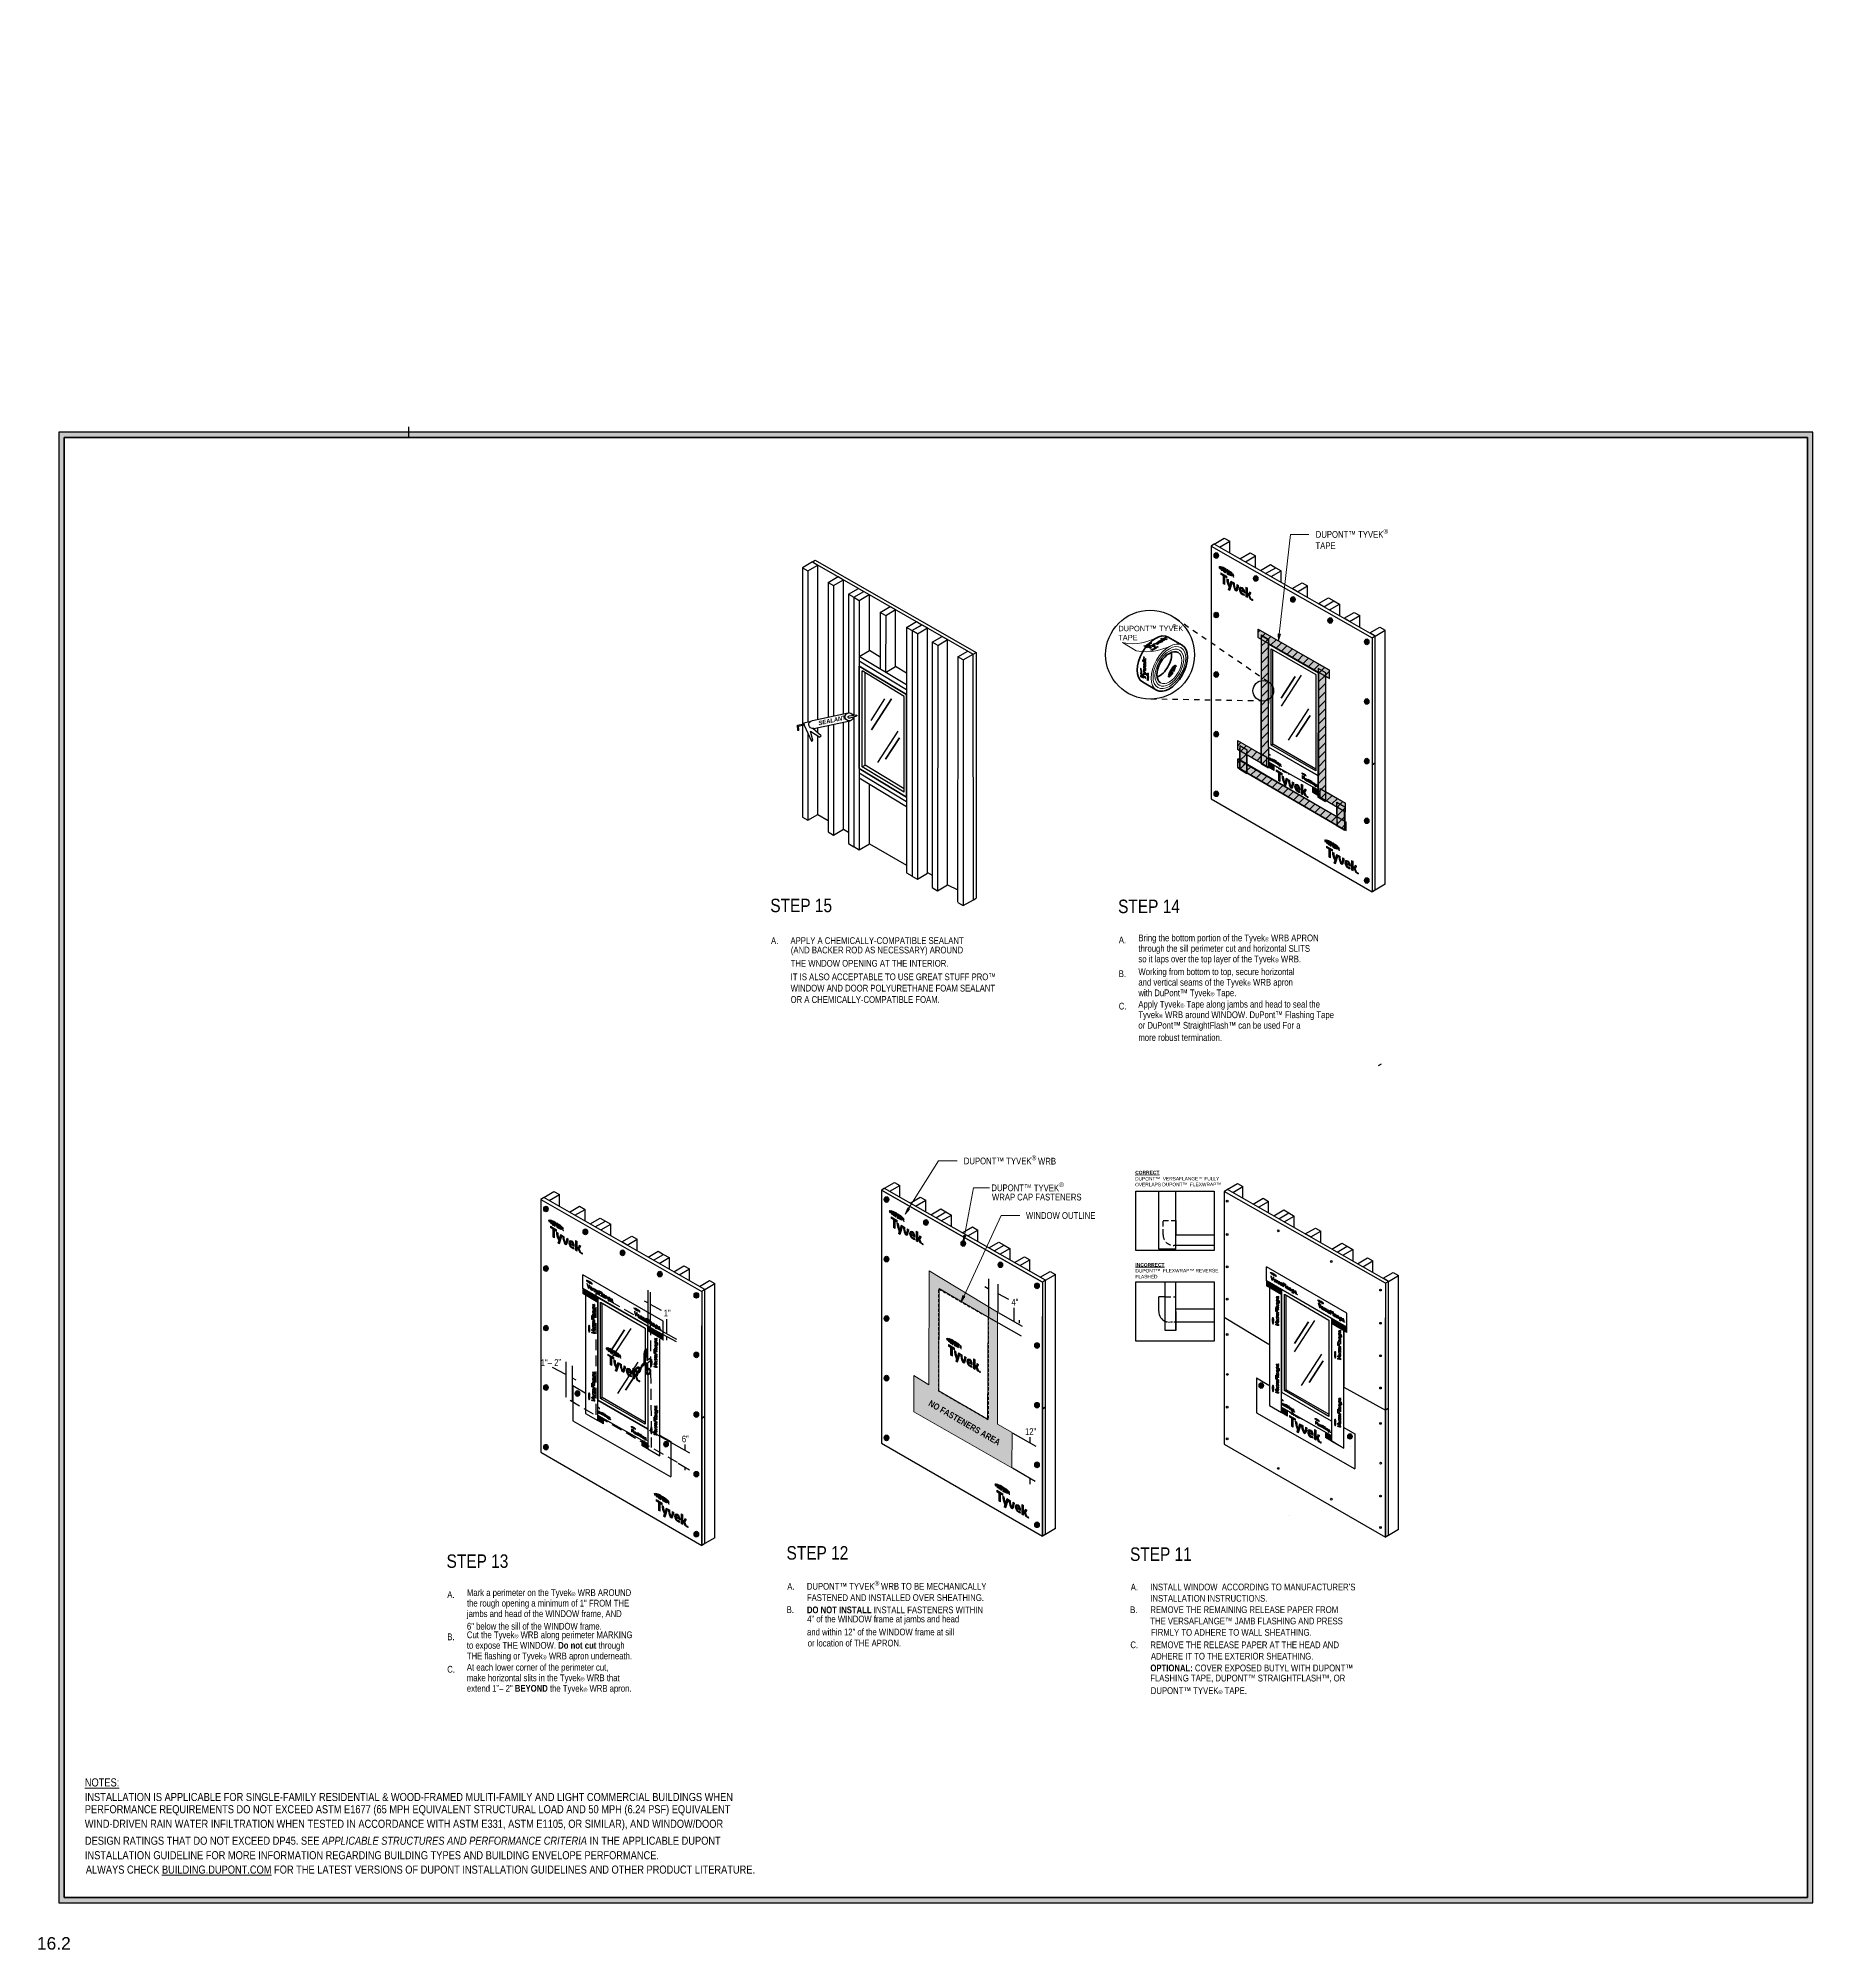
# Model space of a CAD drawing. Extents: x -1140 to 5605, y -816 to 2382.
# Drawn here: x 2322 to 5286, y -812 to 2382 of the extents above; entities that cross this region are included whole.
import ezdxf

# ---------------------------------------------------------------- set-up
doc = ezdxf.new("R2010")
doc.units = 0
doc.header["$MEASUREMENT"] = 0
for name, pattern in [('AI-Linetype-22', [86.381111, 43.190556, -8.638111, 8.638111, -8.638111, 8.638111, -8.638111]), ('AI-Linetype-23', [86.381111, 43.190556, -8.638111, 8.638111, -8.638111, 8.638111, -8.638111]), ('AI-Linetype-24', [86.381111, 43.190556, -8.638111, 8.638111, -8.638111, 8.638111, -8.638111]), ('AI-Linetype-25', [86.381111, 43.190556, -8.638111, 8.638111, -8.638111, 8.638111, -8.638111]), ('AI-Linetype-26', [86.381111, 43.190556, -8.638111, 8.638111, -8.638111, 8.638111, -8.638111]), ('AI-Linetype-27', [86.381111, 43.190556, -8.638111, 8.638111, -8.638111, 8.638111, -8.638111]), ('AI-Linetype-28', [86.381111, 43.190556, -8.638111, 8.638111, -8.638111, 8.638111, -8.638111]), ('AI-Linetype-29', [86.381111, 43.190556, -8.638111, 8.638111, -8.638111, 8.638111, -8.638111]), ('AI-Linetype-30', [86.381111, 43.190556, -8.638111, 8.638111, -8.638111, 8.638111, -8.638111]), ('AI-Linetype-31', [86.381111, 43.190556, -8.638111, 8.638111, -8.638111, 8.638111, -8.638111]), ('AI-Linetype-32', [86.381111, 43.190556, -8.638111, 8.638111, -8.638111, 8.638111, -8.638111]), ('AI-Linetype-33', [86.381111, 43.190556, -8.638111, 8.638111, -8.638111, 8.638111, -8.638111]), ('AI-Linetype-51', [27, 18, -9]), ('AI-Linetype-52', [13.504076, 9.002717, -4.501359]), ('AI-Linetype-53', [13.504076, 9.002717, -4.501359]), ('AI-Linetype-54', [7.8125, 5.208333, -2.604167]), ('AI-Linetype-55', [13.504076, 9.002717, -4.501359]), ('AI-Linetype-56', [13.504076, 9.002717, -4.501359]), ('AI-Linetype-57', [13.504076, 9.002717, -4.501359]), ('AI-Linetype-58', [13.504076, 9.002717, -4.501359]), ('AI-Linetype-59', [27, 18, -9]), ('AI-Linetype-60', [27, 18, -9]), ('AI-Linetype-61', [13.504076, 9.002717, -4.501359]), ('AI-Linetype-62', [13.504076, 9.002717, -4.501359]), ('AI-Linetype-63', [27, 18, -9]), ('AI-Linetype-64', [18, 9, -9]), ('AI-Linetype-65', [18, 9, -9]), ('AI-Linetype-66', [27, 18, -9]), ('AI-Linetype-67', [27.008151, 18.005434, -9.002717]), ('AI-Linetype-68', [13.504076, 9.002717, -4.501359]), ('AI-Linetype-69', [13.504076, 9.002717, -4.501359]), ('AI-Linetype-70', [13.504076, 9.002717, -4.501359]), ('AI-Linetype-71', [13.504076, 9.002717, -4.501359]), ('AI-Linetype-72', [5.40163, 3.601087, -1.800543]), ('AI-Linetype-73', [5.40163, 3.601087, -1.800543])]:
    doc.linetypes.add(name, pattern=pattern)
for name, color, linetype, lineweight in [('.ATI-DETAIL', 7, 'Continuous', 0), ('.ATI-HATCH', 7, 'Continuous', 0), ('.ATI-TEXT', 7, 'Continuous', 0), ('0_0', 7, 'Continuous', 0), ('G-ANNO-TTLB', 7, 'Continuous', 0), ('Layer 12', 7, 'Continuous', 0), ('Layer 17', 7, 'Continuous', 0), ('LOGOS', 7, 'Continuous', 0), ('TYVEK', 7, 'Continuous', 0), ('wall scratch', 7, 'Continuous', 0), ('X-REF - TRACED', 7, 'Continuous', 0)]:
    doc.layers.add(name, color=color, linetype=linetype, lineweight=lineweight)
pattern_1 = [(45, (0, 0), (-7.071067, 7.07107), [])]

# ---------------------------------------------------------------- blocks, each defined once
blk = doc.blocks.new('Block_1')
at = {"layer": '0_0', "color": 18, "lineweight": 25, "true_color": 0x000000}
blk.add_line((4411.3, -86.4), (4411.3, -86.4), dxfattribs=at)
blk.add_line((4411.3, -86.4), (4411.3, -86.4), dxfattribs=at)
blk.add_line((4411.3, -86.4), (4411.3, -86.4), dxfattribs=at)
blk.add_line((4411.3, -86.4), (4411.3, -86.4), dxfattribs=at)
blk = doc.blocks.new('Block_35')
at = {"layer": 'wall scratch', "color": 18, "lineweight": 25, "true_color": 0x000000}
for points in [[(4303.2, 455.7)], [(4303.2, 33.3)]]:
    blk.add_lwpolyline(points, dxfattribs=at)
blk = doc.blocks.new('Block_36')
at = {"layer": 'wall scratch', "color": 18, "lineweight": 25, "true_color": 0x000000}
for points in [[(4303.2, 33.3)], [(4572.1, -122.4)]]:
    blk.add_lwpolyline(points, dxfattribs=at)
blk = doc.blocks.new('Block_37')
at = {"layer": 'wall scratch', "color": 18, "lineweight": 25, "true_color": 0x000000}
for centre in [(4307.6, 438.8), (4307.6, 383.2), (4392.8, 389.4), (4307.6, 329.2), (4481.4, 338.1), (4563.6, 290.5), (4307.6, 275.1), (4563.6, 234.9), (4307.6, 216), (4563.6, 180.8), (4307.8, 149.6), (4563.6, 126.8), (4307.6, 94.6), (4563.6, 67.7), (4307.6, 41.9), (4563.8, 1.3), (4392.8, -7.5), (4481.4, -58.8), (4563.6, -53.7), (4563.6, -106.4)]:
    blk.add_ellipse(centre, major_axis=(0, 1.59), ratio=0.812499, dxfattribs=at)
blk = doc.blocks.new('Block_38')
at = {"layer": 'wall scratch', "color": 18, "lineweight": 25, "true_color": 0x000000}
for points in [[(3730.4, 457.5)], [(3730.4, 35.1)]]:
    blk.add_lwpolyline(points, dxfattribs=at)
blk = doc.blocks.new('Block_39')
at = {"layer": 'wall scratch', "color": 18, "lineweight": 25, "true_color": 0x000000}
for points in [[(3730.4, 35.1)], [(3999.3, -120.6)]]:
    blk.add_lwpolyline(points, dxfattribs=at)
blk = doc.blocks.new('Block_40')
at = {"layer": 'wall scratch', "color": 18, "lineweight": 25, "true_color": 0x000000}
for points in [[(3161.5, 442.2)], [(3161.5, 19.9)]]:
    blk.add_lwpolyline(points, dxfattribs=at)
blk = doc.blocks.new('Block_41')
at = {"layer": 'wall scratch', "color": 18, "lineweight": 25, "true_color": 0x000000}
for points in [[(3161.5, 19.9)], [(3430.4, -135.8)]]:
    blk.add_lwpolyline(points, dxfattribs=at)
blk = doc.blocks.new('Block_42')
at = {"layer": 'wall scratch', "color": 18, "lineweight": 25, "true_color": 0x000000}
for points in [[(4281.2, 1533.9)], [(4281.2, 1111.6)]]:
    blk.add_lwpolyline(points, dxfattribs=at)
blk = doc.blocks.new('Block_43')
at = {"layer": 'wall scratch', "color": 18, "lineweight": 25, "true_color": 0x000000}
for points in [[(4281.2, 1111.6)], [(4550, 955.9)]]:
    blk.add_lwpolyline(points, dxfattribs=at)
blk = doc.blocks.new('Block_63')
at = {"layer": 'TYVEK', "color": 4, "lineweight": 25, "true_color": 0x00ffff}
for points in [[(4416.2, 573.5)], [(4478.3, 537.7)]]:
    blk.add_lwpolyline(points, dxfattribs=at)
blk = doc.blocks.new('Block_64')
at = {"layer": 'TYVEK', "color": 4, "lineweight": 25, "true_color": 0x00ffff}
for points in [[(4395.9, 561.9)], [(4416.2, 573.5)]]:
    blk.add_lwpolyline(points, dxfattribs=at)
blk = doc.blocks.new('Block_65')
at = {"layer": 'TYVEK', "color": 4, "lineweight": 25, "true_color": 0x00ffff}
for points in [[(4341.4, 619.9)], [(4363.8, 607)]]:
    blk.add_lwpolyline(points, dxfattribs=at)
blk = doc.blocks.new('Block_165')
at = {"layer": 'TYVEK', "color": 1, "lineweight": 25, "true_color": 0xff0000}
for points in [[(4751.7, -174)], [(4521, -192.1)]]:
    blk.add_lwpolyline(points, dxfattribs=at)
blk = doc.blocks.new('Block_166')
at = {"layer": 'TYVEK', "color": 1, "lineweight": 25, "true_color": 0xff0000}
for points in [[(4308.2, -176.3)], [(4308.2, -196.9)]]:
    blk.add_lwpolyline(points, dxfattribs=at)
blk = doc.blocks.new('Block_167')
at = {"layer": 'TYVEK', "color": 2, "lineweight": 25, "true_color": 0xffff00}
for points in [[(4398.3, 272.8)], [(4398.3, -28.6)]]:
    blk.add_lwpolyline(points, dxfattribs=at)
blk = doc.blocks.new('Block_168')
at = {"layer": 'TYVEK', "color": 1, "lineweight": 25, "true_color": 0xff0000}
for points in [[(4649.7, -30)], [(4649.7, -46.4)]]:
    blk.add_lwpolyline(points, dxfattribs=at)
blk = doc.blocks.new('Block_169')
at = {"layer": 'TYVEK', "color": 1, "lineweight": 25, "true_color": 0xff0000}
for points in [[(4398.5, 296.9)], [(4398.5, -28.3)]]:
    blk.add_lwpolyline(points, dxfattribs=at)
blk = doc.blocks.new('Block_170')
at = {"layer": 'TYVEK', "color": 4, "lineweight": 25, "true_color": 0x00ffff}
for points in [[(4645.9, -8.5)], [(4668.4, -21.4)]]:
    blk.add_lwpolyline(points, dxfattribs=at)
blk = doc.blocks.new('Block_172')
at = {"layer": 'TYVEK', "true_color": 0x18467f, "transparency": 33554687}
h = blk.add_hatch(color=156, dxfattribs=at)
h.dxf.hatch_style = 2
edge = h.paths.add_edge_path()
edge.add_spline(control_points=[(4384.9, 239.8), (4385, 239.7), (4385.1, 239.6), (4385.1, 239.5), (4385.1, 239.3), (4385, 239.3), (4384.9, 239.4), (4384.9, 239.4), (4383.3, 240.3), (4383.3, 240.3), (4383.2, 240.4), (4383.1, 240.5), (4383.1, 240.6), (4383.1, 240.8), (4383.2, 240.8), (4383.3, 240.7), (4383.3, 240.7), (4384.9, 239.8), (4384.9, 239.8)], knot_values=[0, 0, 0, 0, 1, 1, 1, 2, 2, 2, 3, 3, 3, 4, 4, 4, 5, 5, 5, 6, 6, 6, 6], degree=3, periodic=0)
edge = h.paths.add_edge_path()
edge.add_spline(control_points=[(4382.8, 240.8), (4382.7, 240.5), (4382.9, 240.1), (4383.2, 239.9), (4383.2, 239.9), (4385, 238.9), (4385, 238.9), (4385.3, 238.7), (4385.5, 238.8), (4385.5, 239.3), (4385.5, 239.7), (4385.3, 240), (4384.9, 240.2), (4384.9, 240.2), (4383.3, 241.2), (4383.3, 241.2), (4382.9, 241.4), (4382.8, 241.3), (4382.8, 240.8)], knot_values=[0, 0, 0, 0, 1, 1, 1, 2, 2, 2, 3, 3, 3, 4, 4, 4, 5, 5, 5, 6, 6, 6, 6], degree=3, periodic=0)
edge.add_line((4382.8, 240.8), (4382.8, 240.8))
h = blk.add_hatch(color=156, dxfattribs=at)
h.dxf.hatch_style = 2
edge = h.paths.add_edge_path()
edge.add_spline(control_points=[(4384.2, 241.8), (4384.2, 241.8), (4382.9, 242.1), (4382.9, 242.1), (4382.9, 242), (4382.8, 241.8), (4382.8, 241.7), (4382.8, 241.7), (4385.4, 240.2), (4385.4, 240.2), (4385.4, 240.3), (4385.4, 240.6), (4385.3, 240.7), (4385.3, 240.7), (4383.8, 241.5), (4383.8, 241.5), (4383.8, 241.5), (4385.3, 241.2), (4385.3, 241.2), (4385.3, 241.3), (4385.2, 241.5), (4385.2, 241.6), (4385.2, 241.6), (4383, 242.9), (4383, 242.9), (4383, 242.8), (4382.9, 242.6), (4382.9, 242.5), (4382.9, 242.5), (4384.2, 241.8), (4384.2, 241.8)], knot_values=[0, 0, 0, 0, 1, 1, 1, 2, 2, 2, 3, 3, 3, 4, 4, 4, 5, 5, 5, 6, 6, 6, 7, 7, 7, 8, 8, 8, 9, 9, 9, 10, 10, 10, 10], degree=3, periodic=0)
h = blk.add_hatch(color=156, dxfattribs=at)
h.dxf.hatch_style = 2
edge = h.paths.add_edge_path()
edge.add_spline(control_points=[(4384, 238.8), (4384.1, 238.7), (4384.2, 238.6), (4384.2, 238.5), (4384.2, 238.5), (4384.2, 238.3), (4384.2, 238.3), (4384.2, 238.3), (4383.1, 238.9), (4383.1, 238.9), (4383.1, 239), (4383.1, 239), (4383.1, 239.1), (4383.1, 239.2), (4383.2, 239.2), (4383.3, 239.2), (4383.3, 239.2), (4384, 238.8), (4384, 238.8)], knot_values=[0, 0, 0, 0, 1, 1, 1, 2, 2, 2, 3, 3, 3, 4, 4, 4, 5, 5, 5, 6, 6, 6, 6], degree=3, periodic=0)
edge = h.paths.add_edge_path()
edge.add_spline(control_points=[(4382.8, 239.3), (4382.8, 239.2), (4382.8, 238.9), (4382.8, 238.7), (4382.8, 238.7), (4385.4, 237.2), (4385.4, 237.2), (4385.4, 237.2), (4385.5, 237.5), (4385.5, 237.6), (4385.5, 237.6), (4384.6, 238.1), (4384.6, 238.1), (4384.6, 238.1), (4384.6, 238.3), (4384.6, 238.3), (4384.6, 238.7), (4384.4, 239), (4384, 239.2), (4384, 239.2), (4383.3, 239.6), (4383.3, 239.6), (4382.9, 239.8), (4382.8, 239.7), (4382.8, 239.3)], knot_values=[0, 0, 0, 0, 1, 1, 1, 2, 2, 2, 3, 3, 3, 4, 4, 4, 5, 5, 5, 6, 6, 6, 7, 7, 7, 8, 8, 8, 8], degree=3, periodic=0)
edge.add_line((4382.8, 239.3), (4382.8, 239.3))
h = blk.add_hatch(color=156, dxfattribs=at)
h.dxf.hatch_style = 2
edge = h.paths.add_edge_path()
edge.add_spline(control_points=[(4384.9, 236.7), (4385, 236.7), (4385, 236.6), (4385, 236.4), (4385, 236.3), (4385, 236.3), (4384.8, 236.4), (4384.8, 236.4), (4382.9, 237.5), (4382.9, 237.5), (4382.9, 237.4), (4382.9, 237.2), (4382.9, 237.1), (4382.9, 237.1), (4384.9, 235.9), (4384.9, 235.9), (4385.2, 235.7), (4385.4, 235.8), (4385.4, 236.2), (4385.4, 236.6), (4385.3, 236.9), (4384.9, 237.1), (4384.9, 237.1), (4382.8, 238.3), (4382.8, 238.3), (4382.8, 238.3), (4382.8, 238), (4382.8, 237.9), (4382.8, 237.9), (4384.9, 236.7), (4384.9, 236.7)], knot_values=[0, 0, 0, 0, 1, 1, 1, 2, 2, 2, 3, 3, 3, 4, 4, 4, 5, 5, 5, 6, 6, 6, 7, 7, 7, 8, 8, 8, 9, 9, 9, 10, 10, 10, 10], degree=3, periodic=0)
h = blk.add_hatch(color=156, dxfattribs=at)
h.dxf.hatch_style = 2
edge = h.paths.add_edge_path()
edge.add_spline(control_points=[(4383.4, 242.9), (4383.4, 243), (4383.4, 243), (4383.4, 243.1), (4383.4, 243.1), (4385.1, 242.2), (4385.1, 242.2), (4385.1, 242.3), (4385.1, 242.5), (4385, 242.6), (4385, 242.6), (4383.5, 243.5), (4383.5, 243.5), (4383.5, 243.6), (4383.6, 243.7), (4383.6, 243.7), (4383.6, 243.7), (4383.3, 243.9), (4383.3, 243.9), (4383.2, 243.7), (4383.1, 243.4), (4383, 243.1), (4383, 243.1), (4383.4, 242.9), (4383.4, 242.9)], knot_values=[0, 0, 0, 0, 1, 1, 1, 2, 2, 2, 3, 3, 3, 4, 4, 4, 5, 5, 5, 6, 6, 6, 7, 7, 7, 8, 8, 8, 8], degree=3, periodic=0)
h = blk.add_hatch(color=156, dxfattribs=at)
h.dxf.hatch_style = 2
edge = h.paths.add_edge_path()
edge.add_spline(control_points=[(4384.7, 235.4), (4384.8, 235.3), (4384.8, 235.2), (4384.8, 235.1), (4384.8, 235.1), (4384.8, 235), (4384.8, 234.9), (4384.8, 234.9), (4383.5, 235.6), (4383.5, 235.6), (4383.4, 235.7), (4383.4, 235.9), (4383.4, 235.9), (4383.4, 236), (4383.5, 236.1), (4383.6, 236), (4383.6, 236), (4384.7, 235.4), (4384.7, 235.4)], knot_values=[0, 0, 0, 0, 1, 1, 1, 2, 2, 2, 3, 3, 3, 4, 4, 4, 5, 5, 5, 6, 6, 6, 6], degree=3, periodic=0)
edge = h.paths.add_edge_path()
edge.add_spline(control_points=[(4383.1, 236.2), (4383.1, 236), (4383.1, 235.8), (4383.2, 235.4), (4383.2, 235.4), (4385, 234.4), (4385, 234.4), (4385.1, 234.6), (4385.1, 234.8), (4385.1, 235), (4385.1, 235.3), (4385, 235.6), (4384.7, 235.7), (4384.7, 235.7), (4383.5, 236.4), (4383.5, 236.4), (4383.2, 236.6), (4383.1, 236.5), (4383.1, 236.2)], knot_values=[0, 0, 0, 0, 1, 1, 1, 2, 2, 2, 3, 3, 3, 4, 4, 4, 5, 5, 5, 6, 6, 6, 6], degree=3, periodic=0)
edge.add_line((4383.1, 236.2), (4383.1, 236.2))
h = blk.add_hatch(color=156, dxfattribs=at)
h.dxf.hatch_style = 2
edge = h.paths.add_edge_path()
edge.add_spline(control_points=[(4384.1, 244.7), (4384.4, 244.5), (4384.6, 244.1), (4384.8, 243.5), (4384.8, 243.5), (4383.4, 244.3), (4383.4, 244.3), (4383.6, 244.7), (4383.9, 244.8), (4384.1, 244.7)], knot_values=[0, 0, 0, 0, 1, 1, 1, 2, 2, 2, 3, 3, 3, 3], degree=3, periodic=0)
edge.add_line((4384.1, 244.7), (4384.1, 244.7))
h = blk.add_hatch(color=156, dxfattribs=at)
h.dxf.hatch_style = 2
edge = h.paths.add_edge_path()
edge.add_spline(control_points=[(4384.1, 233.5), (4384.4, 233.3), (4384.6, 233.5), (4384.8, 233.8), (4384.8, 233.8), (4383.4, 234.6), (4383.4, 234.6), (4383.6, 234), (4383.9, 233.6), (4384.1, 233.5)], knot_values=[0, 0, 0, 0, 1, 1, 1, 2, 2, 2, 3, 3, 3, 3], degree=3, periodic=0)
edge.add_line((4384.1, 233.5), (4384.1, 233.5))
h = blk.add_hatch(color=156, dxfattribs=at)
h.dxf.hatch_style = 2
edge = h.paths.add_edge_path()
edge.add_spline(control_points=[(4384.9, 244), (4384.9, 244), (4384.9, 244), (4384.9, 244), (4384.9, 244), (4385, 244), (4385, 244), (4385, 244), (4384.9, 244.1), (4384.9, 244.1), (4384.9, 244.1), (4384.9, 244.2), (4384.9, 244.2), (4384.9, 244.2), (4385.1, 244.1), (4385.1, 244.1), (4385.1, 244.1), (4385.1, 244), (4385.1, 244), (4385.1, 244), (4385, 244.1), (4385, 244.1), (4385, 244.1), (4385.1, 244), (4385.1, 244), (4385.1, 244), (4385.1, 244), (4385.1, 244), (4385.1, 244), (4385, 244), (4385, 244), (4385, 244), (4385.1, 243.9), (4385.1, 243.9), (4385.1, 243.9), (4385.1, 243.9), (4385.1, 243.9), (4385.1, 243.9), (4384.9, 244), (4384.9, 244)], knot_values=[0, 0, 0, 0, 1, 1, 1, 2, 2, 2, 3, 3, 3, 4, 4, 4, 5, 5, 5, 6, 6, 6, 7, 7, 7, 8, 8, 8, 9, 9, 9, 10, 10, 10, 11, 11, 11, 12, 12, 12, 13, 13, 13, 13], degree=3, periodic=0)
edge = h.paths.add_edge_path()
edge.add_spline(control_points=[(4385, 243.8), (4385, 243.8), (4385, 243.7), (4385, 243.7), (4385, 243.7), (4384.9, 243.7), (4384.9, 243.7), (4384.9, 243.7), (4384.9, 243.9), (4384.9, 243.9), (4384.9, 243.9), (4385, 243.9), (4385, 243.9), (4385, 243.9), (4385, 243.8), (4385, 243.8), (4385, 243.8), (4385.1, 243.7), (4385.1, 243.7), (4385.1, 243.7), (4385.1, 243.7), (4385.1, 243.7), (4385.1, 243.7), (4385, 243.8), (4385, 243.8)], knot_values=[0, 0, 0, 0, 1, 1, 1, 2, 2, 2, 3, 3, 3, 4, 4, 4, 5, 5, 5, 6, 6, 6, 7, 7, 7, 8, 8, 8, 8], degree=3, periodic=0)
at = {"layer": 'TYVEK'}
for points, knots in [([(4382.8, 240.8), (4382.7, 240.5), (4382.9, 240.1), (4383.2, 239.9), (4383.2, 239.9), (4385, 238.9), (4385, 238.9), (4385.3, 238.7), (4385.5, 238.8), (4385.5, 239.3), (4385.5, 239.7), (4385.3, 240), (4384.9, 240.2), (4384.9, 240.2), (4383.3, 241.2), (4383.3, 241.2), (4382.9, 241.4), (4382.8, 241.3), (4382.8, 240.8)], [0, 0, 0, 0, 1, 1, 1, 2, 2, 2, 3, 3, 3, 4, 4, 4, 5, 5, 5, 6, 6, 6, 6]), ([(4384.2, 241.8), (4384.2, 241.8), (4382.9, 242.1), (4382.9, 242.1), (4382.9, 242), (4382.8, 241.8), (4382.8, 241.7), (4382.8, 241.7), (4385.4, 240.2), (4385.4, 240.2), (4385.4, 240.3), (4385.4, 240.6), (4385.3, 240.7), (4385.3, 240.7), (4383.8, 241.5), (4383.8, 241.5), (4383.8, 241.5), (4385.3, 241.2), (4385.3, 241.2), (4385.3, 241.3), (4385.2, 241.5), (4385.2, 241.6), (4385.2, 241.6), (4383, 242.9), (4383, 242.9), (4383, 242.8), (4382.9, 242.6), (4382.9, 242.5), (4382.9, 242.5), (4384.2, 241.8), (4384.2, 241.8)], [0, 0, 0, 0, 1, 1, 1, 2, 2, 2, 3, 3, 3, 4, 4, 4, 5, 5, 5, 6, 6, 6, 7, 7, 7, 8, 8, 8, 9, 9, 9, 10, 10, 10, 10]), ([(4382.8, 239.3), (4382.8, 239.2), (4382.8, 238.9), (4382.8, 238.7), (4382.8, 238.7), (4385.4, 237.2), (4385.4, 237.2), (4385.4, 237.2), (4385.5, 237.5), (4385.5, 237.6), (4385.5, 237.6), (4384.6, 238.1), (4384.6, 238.1), (4384.6, 238.1), (4384.6, 238.3), (4384.6, 238.3), (4384.6, 238.7), (4384.4, 239), (4384, 239.2), (4384, 239.2), (4383.3, 239.6), (4383.3, 239.6), (4382.9, 239.8), (4382.8, 239.7), (4382.8, 239.3)], [0, 0, 0, 0, 1, 1, 1, 2, 2, 2, 3, 3, 3, 4, 4, 4, 5, 5, 5, 6, 6, 6, 7, 7, 7, 8, 8, 8, 8]), ([(4384.9, 236.7), (4385, 236.7), (4385, 236.6), (4385, 236.4), (4385, 236.3), (4385, 236.3), (4384.8, 236.4), (4384.8, 236.4), (4382.9, 237.5), (4382.9, 237.5), (4382.9, 237.4), (4382.9, 237.2), (4382.9, 237.1), (4382.9, 237.1), (4384.9, 235.9), (4384.9, 235.9), (4385.2, 235.7), (4385.4, 235.8), (4385.4, 236.2), (4385.4, 236.6), (4385.3, 236.9), (4384.9, 237.1), (4384.9, 237.1), (4382.8, 238.3), (4382.8, 238.3), (4382.8, 238.3), (4382.8, 238), (4382.8, 237.9), (4382.8, 237.9), (4384.9, 236.7), (4384.9, 236.7)], [0, 0, 0, 0, 1, 1, 1, 2, 2, 2, 3, 3, 3, 4, 4, 4, 5, 5, 5, 6, 6, 6, 7, 7, 7, 8, 8, 8, 9, 9, 9, 10, 10, 10, 10]), ([(4383.4, 242.9), (4383.4, 243), (4383.4, 243), (4383.4, 243.1), (4383.4, 243.1), (4385.1, 242.2), (4385.1, 242.2), (4385.1, 242.3), (4385.1, 242.5), (4385, 242.6), (4385, 242.6), (4383.5, 243.5), (4383.5, 243.5), (4383.5, 243.6), (4383.6, 243.7), (4383.6, 243.7), (4383.6, 243.7), (4383.3, 243.9), (4383.3, 243.9), (4383.2, 243.7), (4383.1, 243.4), (4383, 243.1), (4383, 243.1), (4383.4, 242.9), (4383.4, 242.9)], [0, 0, 0, 0, 1, 1, 1, 2, 2, 2, 3, 3, 3, 4, 4, 4, 5, 5, 5, 6, 6, 6, 7, 7, 7, 8, 8, 8, 8]), ([(4384.9, 239.8), (4385, 239.7), (4385.1, 239.6), (4385.1, 239.5), (4385.1, 239.3), (4385, 239.3), (4384.9, 239.4), (4384.9, 239.4), (4383.3, 240.3), (4383.3, 240.3), (4383.2, 240.4), (4383.1, 240.5), (4383.1, 240.6), (4383.1, 240.8), (4383.2, 240.8), (4383.3, 240.7), (4383.3, 240.7), (4384.9, 239.8), (4384.9, 239.8)], [0, 0, 0, 0, 1, 1, 1, 2, 2, 2, 3, 3, 3, 4, 4, 4, 5, 5, 5, 6, 6, 6, 6]), ([(4384, 238.8), (4384.1, 238.7), (4384.2, 238.6), (4384.2, 238.5), (4384.2, 238.5), (4384.2, 238.3), (4384.2, 238.3), (4384.2, 238.3), (4383.1, 238.9), (4383.1, 238.9), (4383.1, 239), (4383.1, 239), (4383.1, 239.1), (4383.1, 239.2), (4383.2, 239.2), (4383.3, 239.2), (4383.3, 239.2), (4384, 238.8), (4384, 238.8)], [0, 0, 0, 0, 1, 1, 1, 2, 2, 2, 3, 3, 3, 4, 4, 4, 5, 5, 5, 6, 6, 6, 6]), ([(4383.1, 236.2), (4383.1, 236), (4383.1, 235.8), (4383.2, 235.4), (4383.2, 235.4), (4385, 234.4), (4385, 234.4), (4385.1, 234.6), (4385.1, 234.8), (4385.1, 235), (4385.1, 235.3), (4385, 235.6), (4384.7, 235.7), (4384.7, 235.7), (4383.5, 236.4), (4383.5, 236.4), (4383.2, 236.6), (4383.1, 236.5), (4383.1, 236.2)], [0, 0, 0, 0, 1, 1, 1, 2, 2, 2, 3, 3, 3, 4, 4, 4, 5, 5, 5, 6, 6, 6, 6]), ([(4384.1, 244.7), (4384.4, 244.5), (4384.6, 244.1), (4384.8, 243.5), (4384.8, 243.5), (4383.4, 244.3), (4383.4, 244.3), (4383.6, 244.7), (4383.9, 244.8), (4384.1, 244.7)], [0, 0, 0, 0, 1, 1, 1, 2, 2, 2, 3, 3, 3, 3]), ([(4384.7, 235.4), (4384.8, 235.3), (4384.8, 235.2), (4384.8, 235.1), (4384.8, 235.1), (4384.8, 235), (4384.8, 234.9), (4384.8, 234.9), (4383.5, 235.6), (4383.5, 235.6), (4383.4, 235.7), (4383.4, 235.9), (4383.4, 235.9), (4383.4, 236), (4383.5, 236.1), (4383.6, 236), (4383.6, 236), (4384.7, 235.4), (4384.7, 235.4)], [0, 0, 0, 0, 1, 1, 1, 2, 2, 2, 3, 3, 3, 4, 4, 4, 5, 5, 5, 6, 6, 6, 6]), ([(4384.1, 233.5), (4384.4, 233.3), (4384.6, 233.5), (4384.8, 233.8), (4384.8, 233.8), (4383.4, 234.6), (4383.4, 234.6), (4383.6, 234), (4383.9, 233.6), (4384.1, 233.5)], [0, 0, 0, 0, 1, 1, 1, 2, 2, 2, 3, 3, 3, 3]), ([(4384.9, 244), (4384.9, 244), (4384.9, 244), (4384.9, 244), (4384.9, 244), (4385, 244), (4385, 244), (4385, 244), (4384.9, 244.1), (4384.9, 244.1), (4384.9, 244.1), (4384.9, 244.2), (4384.9, 244.2), (4384.9, 244.2), (4385.1, 244.1), (4385.1, 244.1), (4385.1, 244.1), (4385.1, 244), (4385.1, 244), (4385.1, 244), (4385, 244.1), (4385, 244.1), (4385, 244.1), (4385.1, 244), (4385.1, 244), (4385.1, 244), (4385.1, 244), (4385.1, 244), (4385.1, 244), (4385, 244), (4385, 244), (4385, 244), (4385.1, 243.9), (4385.1, 243.9), (4385.1, 243.9), (4385.1, 243.9), (4385.1, 243.9), (4385.1, 243.9), (4384.9, 244), (4384.9, 244)], [0, 0, 0, 0, 1, 1, 1, 2, 2, 2, 3, 3, 3, 4, 4, 4, 5, 5, 5, 6, 6, 6, 7, 7, 7, 8, 8, 8, 9, 9, 9, 10, 10, 10, 11, 11, 11, 12, 12, 12, 13, 13, 13, 13]), ([(4385, 243.8), (4385, 243.8), (4385, 243.7), (4385, 243.7), (4385, 243.7), (4384.9, 243.7), (4384.9, 243.7), (4384.9, 243.7), (4384.9, 243.9), (4384.9, 243.9), (4384.9, 243.9), (4385, 243.9), (4385, 243.9), (4385, 243.9), (4385, 243.8), (4385, 243.8), (4385, 243.8), (4385.1, 243.7), (4385.1, 243.7), (4385.1, 243.7), (4385.1, 243.7), (4385.1, 243.7), (4385.1, 243.7), (4385, 243.8), (4385, 243.8)], [0, 0, 0, 0, 1, 1, 1, 2, 2, 2, 3, 3, 3, 4, 4, 4, 5, 5, 5, 6, 6, 6, 7, 7, 7, 8, 8, 8, 8])]:
    blk.add_open_spline(points, degree=3, knots=knots, dxfattribs=at)
blk = doc.blocks.new('Block_174')
at = {"layer": 'TYVEK', "true_color": 0x18467f, "transparency": 33554687}
h = blk.add_hatch(color=156, dxfattribs=at)
h.dxf.hatch_style = 2
edge = h.paths.add_edge_path()
edge.add_spline(control_points=[(4393.2, 280.1), (4393.2, 280.1), (4393.7, 279.8), (4393.7, 279.8), (4393.7, 279.8), (4393.7, 279.7), (4393.7, 279.7), (4393.7, 279.7), (4393.4, 279.8), (4393.4, 279.8), (4393.4, 279.9), (4393.4, 279.9), (4393.4, 279.9), (4393.4, 279.8), (4393.5, 279.7), (4393.6, 279.6), (4393.6, 279.6), (4393.6, 279.5), (4393.6, 279.5), (4393.5, 279.5), (4393.4, 279.5), (4393.4, 279.5), (4393.4, 279.5), (4393.4, 279.5), (4393.4, 279.5), (4393.4, 279.5), (4393.7, 279.3), (4393.7, 279.3), (4393.7, 279.3), (4393.7, 279.2), (4393.7, 279.2), (4393.7, 279.2), (4393.2, 279.5), (4393.2, 279.5), (4393.2, 279.5), (4393.2, 279.6), (4393.2, 279.6), (4393.3, 279.6), (4393.4, 279.6), (4393.5, 279.6), (4393.4, 279.8), (4393.3, 279.9), (4393.2, 280), (4393.2, 280), (4393.2, 280.1), (4393.2, 280.1)], knot_values=[0, 0, 0, 0, 1, 1, 1, 2, 2, 2, 3, 3, 3, 4, 4, 4, 5, 5, 5, 6, 6, 6, 7, 7, 7, 8, 8, 8, 9, 9, 9, 10, 10, 10, 11, 11, 11, 12, 12, 12, 13, 13, 13, 14, 14, 14, 15, 15, 15, 15], degree=3, periodic=0)
h = blk.add_hatch(color=156, dxfattribs=at)
h.dxf.hatch_style = 2
h.paths.add_polyline_path([(4393.3, 279.1), (4393.3, 279), (4393.2, 279), (4393.2, 279.4), (4393.3, 279.4), (4393.3, 279.3), (4393.7, 279), (4393.7, 278.9)])
at = {"layer": 'TYVEK'}
blk.add_lwpolyline([(4393.3, 279.1), (4393.3, 279), (4393.2, 279), (4393.2, 279.4), (4393.3, 279.4), (4393.3, 279.3), (4393.7, 279), (4393.7, 278.9)], close=True, dxfattribs=at)
blk.add_open_spline([(4393.2, 280.1), (4393.2, 280.1), (4393.7, 279.8), (4393.7, 279.8), (4393.7, 279.8), (4393.7, 279.7), (4393.7, 279.7), (4393.7, 279.7), (4393.4, 279.8), (4393.4, 279.8), (4393.4, 279.9), (4393.4, 279.9), (4393.4, 279.9), (4393.4, 279.8), (4393.5, 279.7), (4393.6, 279.6), (4393.6, 279.6), (4393.6, 279.5), (4393.6, 279.5), (4393.5, 279.5), (4393.4, 279.5), (4393.4, 279.5), (4393.4, 279.5), (4393.4, 279.5), (4393.4, 279.5), (4393.4, 279.5), (4393.7, 279.3), (4393.7, 279.3), (4393.7, 279.3), (4393.7, 279.2), (4393.7, 279.2), (4393.7, 279.2), (4393.2, 279.5), (4393.2, 279.5), (4393.2, 279.5), (4393.2, 279.6), (4393.2, 279.6), (4393.3, 279.6), (4393.4, 279.6), (4393.5, 279.6), (4393.4, 279.8), (4393.3, 279.9), (4393.2, 280), (4393.2, 280), (4393.2, 280.1), (4393.2, 280.1)], degree=3, knots=[0, 0, 0, 0, 1, 1, 1, 2, 2, 2, 3, 3, 3, 4, 4, 4, 5, 5, 5, 6, 6, 6, 7, 7, 7, 8, 8, 8, 9, 9, 9, 10, 10, 10, 11, 11, 11, 12, 12, 12, 13, 13, 13, 14, 14, 14, 15, 15, 15, 15], dxfattribs=at)
blk = doc.blocks.new('Block_175')
at = {"layer": 'TYVEK', "true_color": 0x18467f, "transparency": 33554687}
h = blk.add_hatch(color=156, dxfattribs=at)
h.dxf.hatch_style = 2
edge = h.paths.add_edge_path()
edge.add_spline(control_points=[(4392.3, 258.6), (4392.7, 258.4), (4392.9, 258.4), (4392.9, 258.7), (4392.9, 258.8), (4392.9, 258.9), (4392.9, 259), (4392.9, 259), (4393.7, 258.6), (4393.7, 258.6), (4393.8, 258.4), (4393.8, 258.1), (4393.8, 257.9), (4393.8, 256.9), (4393.2, 256.8), (4392.3, 257.4), (4392.3, 257.4), (4388.1, 259.8), (4388.1, 259.8), (4388.1, 259.8), (4388, 261.1), (4388, 261.1), (4388, 261.1), (4392.3, 258.6), (4392.3, 258.6)], knot_values=[0, 0, 0, 0, 1, 1, 1, 2, 2, 2, 3, 3, 3, 4, 4, 4, 5, 5, 5, 6, 6, 6, 7, 7, 7, 8, 8, 8, 8], degree=3, periodic=0)
h = blk.add_hatch(color=156, dxfattribs=at)
h.dxf.hatch_style = 2
edge = h.paths.add_edge_path()
edge.add_spline(control_points=[(4393.7, 251.8), (4393.7, 251.8), (4388.2, 255), (4388.2, 255), (4388.2, 255), (4388.2, 258.8), (4388.2, 258.8), (4388.2, 258.8), (4389.2, 258.2), (4389.2, 258.2), (4389.2, 258.2), (4389.2, 255.7), (4389.2, 255.7), (4389.2, 255.7), (4390.7, 254.8), (4390.7, 254.8), (4390.7, 254.8), (4390.7, 257), (4390.7, 257), (4390.7, 257), (4391.6, 256.4), (4391.6, 256.4), (4391.6, 256.4), (4391.6, 254.3), (4391.6, 254.3), (4391.6, 254.3), (4393.7, 253.1), (4393.7, 253.1), (4393.7, 253.1), (4393.7, 251.8), (4393.7, 251.8)], knot_values=[0, 0, 0, 0, 1, 1, 1, 2, 2, 2, 3, 3, 3, 4, 4, 4, 5, 5, 5, 6, 6, 6, 7, 7, 7, 8, 8, 8, 9, 9, 9, 10, 10, 10, 10], degree=3, periodic=0)
h = blk.add_hatch(color=156, dxfattribs=at)
h.dxf.hatch_style = 2
edge = h.paths.add_edge_path()
edge.add_spline(control_points=[(4391.3, 276.8), (4391.3, 276.8), (4391.3, 278.5), (4391.3, 278.5), (4391.3, 278.5), (4391.2, 278.5), (4391.2, 278.5), (4390.8, 278.8), (4390.5, 278.7), (4390.5, 278.2), (4390.5, 277.7), (4390.8, 277.2), (4391.3, 276.8)], knot_values=[0, 0, 0, 0, 1, 1, 1, 2, 2, 2, 3, 3, 3, 4, 4, 4, 4], degree=3, periodic=0)
edge = h.paths.add_edge_path()
edge.add_spline(control_points=[(4393.5, 278.2), (4393.7, 277.7), (4393.8, 277.1), (4393.8, 276.5), (4393.8, 275.1), (4393, 274.5), (4391.7, 275.3), (4390.5, 276), (4389.6, 277.4), (4389.6, 278.7), (4389.6, 279.9), (4390.3, 280.3), (4391.4, 279.6), (4391.6, 279.5), (4391.8, 279.4), (4392, 279.3), (4392, 279.3), (4392, 276.4), (4392, 276.4), (4392.6, 276.2), (4392.9, 276.4), (4392.9, 277.2), (4392.9, 277.6), (4392.8, 278.1), (4392.7, 278.5), (4392.7, 278.5), (4393.5, 278.2), (4393.5, 278.2)], knot_values=[0, 0, 0, 0, 1, 1, 1, 2, 2, 2, 3, 3, 3, 4, 4, 4, 5, 5, 5, 6, 6, 6, 7, 7, 7, 8, 8, 8, 9, 9, 9, 9], degree=3, periodic=0)
h = blk.add_hatch(color=156, dxfattribs=at)
h.dxf.hatch_style = 2
edge = h.paths.add_edge_path()
edge.add_spline(control_points=[(4392.6, 271.9), (4392.6, 272.2), (4392.6, 272.4), (4392.5, 272.7), (4392.5, 272.7), (4390.6, 273.8), (4390.6, 273.8), (4390.5, 273.6), (4390.5, 273.4), (4390.5, 273.2), (4390.5, 272.5), (4390.9, 271.8), (4391.6, 271.5), (4392.2, 271.1), (4392.6, 271.2), (4392.6, 271.9)], knot_values=[0, 0, 0, 0, 1, 1, 1, 2, 2, 2, 3, 3, 3, 4, 4, 4, 5, 5, 5, 5], degree=3, periodic=0)
edge = h.paths.add_edge_path()
edge.add_spline(control_points=[(4395.2, 270.1), (4395.2, 269.4), (4395.1, 269), (4395, 268.6), (4395, 268.6), (4394.1, 269.4), (4394.1, 269.4), (4394.2, 269.7), (4394.3, 270.1), (4394.3, 270.5), (4394.3, 271.2), (4394.1, 271.8), (4393.6, 272), (4393.6, 272), (4393.4, 272.1), (4393.4, 272.1), (4393.5, 271.8), (4393.5, 271.5), (4393.5, 271.2), (4393.5, 269.9), (4392.9, 269.5), (4391.7, 270.1), (4390.4, 270.9), (4389.6, 272.3), (4389.6, 273.8), (4389.6, 274.5), (4389.8, 275.1), (4389.9, 275.4), (4389.9, 275.4), (4393.5, 273.3), (4393.5, 273.3), (4394.6, 272.7), (4395.2, 271.5), (4395.2, 270.1)], knot_values=[0, 0, 0, 0, 1, 1, 1, 2, 2, 2, 3, 3, 3, 4, 4, 4, 5, 5, 5, 6, 6, 6, 7, 7, 7, 8, 8, 8, 9, 9, 9, 10, 10, 10, 11, 11, 11, 11], degree=3, periodic=0)
h = blk.add_hatch(color=156, dxfattribs=at)
h.dxf.hatch_style = 2
edge = h.paths.add_edge_path()
edge.add_spline(control_points=[(4393.7, 264), (4393.7, 264), (4390, 266.2), (4390, 266.2), (4389.7, 266.8), (4389.6, 267.7), (4389.6, 268.4), (4389.6, 269.7), (4390.2, 270.1), (4391.2, 269.5), (4391.2, 269.5), (4393.7, 268.1), (4393.7, 268.1), (4393.7, 268.1), (4393.7, 266.8), (4393.7, 266.8), (4393.7, 266.8), (4391.3, 268.2), (4391.3, 268.2), (4390.8, 268.6), (4390.5, 268.4), (4390.5, 267.9), (4390.5, 267.6), (4390.6, 267.3), (4390.7, 267), (4390.7, 267), (4393.7, 265.2), (4393.7, 265.2), (4393.7, 265.2), (4393.7, 264), (4393.7, 264)], knot_values=[0, 0, 0, 0, 1, 1, 1, 2, 2, 2, 3, 3, 3, 4, 4, 4, 5, 5, 5, 6, 6, 6, 7, 7, 7, 8, 8, 8, 9, 9, 9, 10, 10, 10, 10], degree=3, periodic=0)
h = blk.add_hatch(color=156, dxfattribs=at)
h.dxf.hatch_style = 2
edge = h.paths.add_edge_path()
edge.add_spline(control_points=[(4392.9, 262.1), (4392.9, 262.1), (4392.1, 262.6), (4392.1, 262.6), (4392, 262.4), (4392, 262.2), (4392, 262), (4392, 261.6), (4392.2, 261.2), (4392.5, 261), (4392.9, 260.8), (4393, 260.9), (4393, 261.4), (4393, 261.7), (4393, 261.9), (4392.9, 262.1)], knot_values=[0, 0, 0, 0, 1, 1, 1, 2, 2, 2, 3, 3, 3, 4, 4, 4, 5, 5, 5, 5], degree=3, periodic=0)
edge = h.paths.add_edge_path()
edge.add_spline(control_points=[(4393.8, 260.8), (4393.8, 259.6), (4393.3, 259.3), (4392.6, 259.7), (4391.8, 260.2), (4391.3, 261.1), (4391.3, 262.2), (4391.3, 262.5), (4391.4, 262.8), (4391.4, 263), (4391.4, 263), (4391.2, 263.1), (4391.2, 263.1), (4390.7, 263.4), (4390.5, 263.2), (4390.5, 262.6), (4390.5, 262.2), (4390.6, 261.7), (4390.7, 261.3), (4390.7, 261.3), (4389.9, 261.6), (4389.9, 261.6), (4389.7, 262), (4389.6, 262.7), (4389.6, 263.2), (4389.6, 264.6), (4390.2, 264.9), (4391.3, 264.3), (4391.3, 264.3), (4393.5, 263), (4393.5, 263), (4393.6, 262.5), (4393.8, 261.7), (4393.8, 260.8)], knot_values=[0, 0, 0, 0, 1, 1, 1, 2, 2, 2, 3, 3, 3, 4, 4, 4, 5, 5, 5, 6, 6, 6, 7, 7, 7, 8, 8, 8, 9, 9, 9, 10, 10, 10, 11, 11, 11, 11], degree=3, periodic=0)
h = blk.add_hatch(color=156, dxfattribs=at)
h.dxf.hatch_style = 2
edge = h.paths.add_edge_path()
edge.add_spline(control_points=[(4393.7, 231), (4392.1, 231), (4390.1, 231.4), (4388.2, 232.1), (4388.2, 232.1), (4388.2, 233.4), (4388.2, 233.4), (4389.9, 232.8), (4391.7, 232.4), (4392.6, 232.3), (4391.7, 233.3), (4389.9, 234.9), (4388.2, 236.3), (4388.2, 236.3), (4388.2, 237.7), (4388.2, 237.7), (4390.1, 236.1), (4392.1, 234.2), (4393.7, 232.4), (4393.7, 232.4), (4393.7, 231), (4393.7, 231)], knot_values=[0, 0, 0, 0, 1, 1, 1, 2, 2, 2, 3, 3, 3, 4, 4, 4, 5, 5, 5, 6, 6, 6, 7, 7, 7, 7], degree=3, periodic=0)
h = blk.add_hatch(color=156, dxfattribs=at)
h.dxf.hatch_style = 2
edge = h.paths.add_edge_path()
edge.add_spline(control_points=[(4392.9, 249.9), (4392.9, 249.9), (4392.1, 250.4), (4392.1, 250.4), (4392, 250.2), (4392, 250), (4392, 249.8), (4392, 249.3), (4392.2, 248.9), (4392.5, 248.7), (4392.9, 248.5), (4393, 248.7), (4393, 249.2), (4393, 249.4), (4393, 249.7), (4392.9, 249.9)], knot_values=[0, 0, 0, 0, 1, 1, 1, 2, 2, 2, 3, 3, 3, 4, 4, 4, 5, 5, 5, 5], degree=3, periodic=0)
edge = h.paths.add_edge_path()
edge.add_spline(control_points=[(4393.8, 248.6), (4393.8, 247.4), (4393.3, 247.1), (4392.6, 247.5), (4391.8, 247.9), (4391.3, 248.9), (4391.3, 250), (4391.3, 250.2), (4391.4, 250.5), (4391.4, 250.7), (4391.4, 250.7), (4391.2, 250.9), (4391.2, 250.9), (4390.7, 251.1), (4390.5, 250.9), (4390.5, 250.3), (4390.5, 250), (4390.6, 249.5), (4390.7, 249.1), (4390.7, 249.1), (4389.9, 249.3), (4389.9, 249.3), (4389.7, 249.8), (4389.6, 250.5), (4389.6, 251), (4389.6, 252.3), (4390.2, 252.6), (4391.3, 252), (4391.3, 252), (4393.5, 250.8), (4393.5, 250.8), (4393.6, 250.3), (4393.8, 249.5), (4393.8, 248.6)], knot_values=[0, 0, 0, 0, 1, 1, 1, 2, 2, 2, 3, 3, 3, 4, 4, 4, 5, 5, 5, 6, 6, 6, 7, 7, 7, 8, 8, 8, 9, 9, 9, 10, 10, 10, 11, 11, 11, 11], degree=3, periodic=0)
h = blk.add_hatch(color=156, dxfattribs=at)
h.dxf.hatch_style = 2
edge = h.paths.add_edge_path()
edge.add_spline(control_points=[(4390.7, 247.7), (4390.6, 247.3), (4390.5, 247), (4390.5, 246.6), (4390.5, 246.2), (4390.6, 245.9), (4390.8, 245.7), (4391.1, 245.6), (4391.1, 245.8), (4391.3, 246.2), (4391.5, 247.1), (4391.8, 247.4), (4392.5, 247), (4393.4, 246.5), (4393.8, 245.5), (4393.8, 244.4), (4393.8, 243.8), (4393.7, 243.3), (4393.6, 242.9), (4393.6, 242.9), (4392.7, 243.6), (4392.7, 243.6), (4392.8, 243.9), (4392.9, 244.4), (4392.9, 244.9), (4392.9, 245.3), (4392.8, 245.7), (4392.6, 245.8), (4392.3, 245.9), (4392.2, 245.8), (4392.1, 245.1), (4391.9, 244.4), (4391.5, 244.1), (4390.9, 244.5), (4390.1, 245), (4389.6, 245.9), (4389.6, 247), (4389.6, 247.5), (4389.7, 248), (4389.8, 248.3), (4389.8, 248.3), (4390.7, 247.7), (4390.7, 247.7)], knot_values=[0, 0, 0, 0, 1, 1, 1, 2, 2, 2, 3, 3, 3, 4, 4, 4, 5, 5, 5, 6, 6, 6, 7, 7, 7, 8, 8, 8, 9, 9, 9, 10, 10, 10, 11, 11, 11, 12, 12, 12, 13, 13, 13, 14, 14, 14, 14], degree=3, periodic=0)
h = blk.add_hatch(color=156, dxfattribs=at)
h.dxf.hatch_style = 2
edge = h.paths.add_edge_path()
edge.add_spline(control_points=[(4389.6, 244), (4389.6, 244.3), (4389.6, 244.6), (4389.7, 244.8), (4389.7, 244.8), (4390.6, 244.1), (4390.6, 244.1), (4390.5, 244), (4390.5, 243.8), (4390.5, 243.6), (4390.5, 243.3), (4390.6, 243), (4390.6, 242.8), (4390.6, 242.8), (4393.7, 241), (4393.7, 241), (4393.7, 241), (4393.7, 239.8), (4393.7, 239.8), (4393.7, 239.8), (4390, 241.9), (4390, 241.9), (4389.7, 242.5), (4389.6, 243.4), (4389.6, 244)], knot_values=[0, 0, 0, 0, 1, 1, 1, 2, 2, 2, 3, 3, 3, 4, 4, 4, 5, 5, 5, 6, 6, 6, 7, 7, 7, 8, 8, 8, 8], degree=3, periodic=0)
h = blk.add_hatch(color=156, dxfattribs=at)
h.dxf.hatch_style = 2
edge = h.paths.add_edge_path()
edge.add_spline(control_points=[(4391.3, 237.3), (4391.3, 237.3), (4391.3, 239), (4391.3, 239), (4391.3, 239), (4391.2, 239.1), (4391.2, 239.1), (4390.8, 239.3), (4390.5, 239.2), (4390.5, 238.7), (4390.5, 238.2), (4390.8, 237.7), (4391.3, 237.3)], knot_values=[0, 0, 0, 0, 1, 1, 1, 2, 2, 2, 3, 3, 3, 4, 4, 4, 4], degree=3, periodic=0)
edge = h.paths.add_edge_path()
edge.add_spline(control_points=[(4393.5, 238.7), (4393.7, 238.2), (4393.8, 237.6), (4393.8, 237), (4393.8, 235.6), (4393, 235), (4391.7, 235.8), (4390.5, 236.5), (4389.6, 237.9), (4389.6, 239.2), (4389.6, 240.4), (4390.3, 240.8), (4391.4, 240.1), (4391.6, 240), (4391.8, 239.9), (4392, 239.8), (4392, 239.8), (4392, 236.9), (4392, 236.9), (4392.6, 236.7), (4392.9, 236.9), (4392.9, 237.7), (4392.9, 238.1), (4392.8, 238.6), (4392.7, 239), (4392.7, 239), (4393.5, 238.7), (4393.5, 238.7)], knot_values=[0, 0, 0, 0, 1, 1, 1, 2, 2, 2, 3, 3, 3, 4, 4, 4, 5, 5, 5, 6, 6, 6, 7, 7, 7, 8, 8, 8, 9, 9, 9, 9], degree=3, periodic=0)
at = {"layer": 'TYVEK'}
for points, knots in [([(4392.3, 258.6), (4392.7, 258.4), (4392.9, 258.4), (4392.9, 258.7), (4392.9, 258.8), (4392.9, 258.9), (4392.9, 259), (4392.9, 259), (4393.7, 258.6), (4393.7, 258.6), (4393.8, 258.4), (4393.8, 258.1), (4393.8, 257.9), (4393.8, 256.9), (4393.2, 256.8), (4392.3, 257.4), (4392.3, 257.4), (4388.1, 259.8), (4388.1, 259.8), (4388.1, 259.8), (4388, 261.1), (4388, 261.1), (4388, 261.1), (4392.3, 258.6), (4392.3, 258.6)], [0, 0, 0, 0, 1, 1, 1, 2, 2, 2, 3, 3, 3, 4, 4, 4, 5, 5, 5, 6, 6, 6, 7, 7, 7, 8, 8, 8, 8]), ([(4393.7, 251.8), (4393.7, 251.8), (4388.2, 255), (4388.2, 255), (4388.2, 255), (4388.2, 258.8), (4388.2, 258.8), (4388.2, 258.8), (4389.2, 258.2), (4389.2, 258.2), (4389.2, 258.2), (4389.2, 255.7), (4389.2, 255.7), (4389.2, 255.7), (4390.7, 254.8), (4390.7, 254.8), (4390.7, 254.8), (4390.7, 257), (4390.7, 257), (4390.7, 257), (4391.6, 256.4), (4391.6, 256.4), (4391.6, 256.4), (4391.6, 254.3), (4391.6, 254.3), (4391.6, 254.3), (4393.7, 253.1), (4393.7, 253.1), (4393.7, 253.1), (4393.7, 251.8), (4393.7, 251.8)], [0, 0, 0, 0, 1, 1, 1, 2, 2, 2, 3, 3, 3, 4, 4, 4, 5, 5, 5, 6, 6, 6, 7, 7, 7, 8, 8, 8, 9, 9, 9, 10, 10, 10, 10]), ([(4393.5, 278.2), (4393.7, 277.7), (4393.8, 277.1), (4393.8, 276.5), (4393.8, 275.1), (4393, 274.5), (4391.7, 275.3), (4390.5, 276), (4389.6, 277.4), (4389.6, 278.7), (4389.6, 279.9), (4390.3, 280.3), (4391.4, 279.6), (4391.6, 279.5), (4391.8, 279.4), (4392, 279.3), (4392, 279.3), (4392, 276.4), (4392, 276.4), (4392.6, 276.2), (4392.9, 276.4), (4392.9, 277.2), (4392.9, 277.6), (4392.8, 278.1), (4392.7, 278.5), (4392.7, 278.5), (4393.5, 278.2), (4393.5, 278.2)], [0, 0, 0, 0, 1, 1, 1, 2, 2, 2, 3, 3, 3, 4, 4, 4, 5, 5, 5, 6, 6, 6, 7, 7, 7, 8, 8, 8, 9, 9, 9, 9]), ([(4395.2, 270.1), (4395.2, 269.4), (4395.1, 269), (4395, 268.6), (4395, 268.6), (4394.1, 269.4), (4394.1, 269.4), (4394.2, 269.7), (4394.3, 270.1), (4394.3, 270.5), (4394.3, 271.2), (4394.1, 271.8), (4393.6, 272), (4393.6, 272), (4393.4, 272.1), (4393.4, 272.1), (4393.5, 271.8), (4393.5, 271.5), (4393.5, 271.2), (4393.5, 269.9), (4392.9, 269.5), (4391.7, 270.1), (4390.4, 270.9), (4389.6, 272.3), (4389.6, 273.8), (4389.6, 274.5), (4389.8, 275.1), (4389.9, 275.4), (4389.9, 275.4), (4393.5, 273.3), (4393.5, 273.3), (4394.6, 272.7), (4395.2, 271.5), (4395.2, 270.1)], [0, 0, 0, 0, 1, 1, 1, 2, 2, 2, 3, 3, 3, 4, 4, 4, 5, 5, 5, 6, 6, 6, 7, 7, 7, 8, 8, 8, 9, 9, 9, 10, 10, 10, 11, 11, 11, 11]), ([(4393.7, 264), (4393.7, 264), (4390, 266.2), (4390, 266.2), (4389.7, 266.8), (4389.6, 267.7), (4389.6, 268.4), (4389.6, 269.7), (4390.2, 270.1), (4391.2, 269.5), (4391.2, 269.5), (4393.7, 268.1), (4393.7, 268.1), (4393.7, 268.1), (4393.7, 266.8), (4393.7, 266.8), (4393.7, 266.8), (4391.3, 268.2), (4391.3, 268.2), (4390.8, 268.6), (4390.5, 268.4), (4390.5, 267.9), (4390.5, 267.6), (4390.6, 267.3), (4390.7, 267), (4390.7, 267), (4393.7, 265.2), (4393.7, 265.2), (4393.7, 265.2), (4393.7, 264), (4393.7, 264)], [0, 0, 0, 0, 1, 1, 1, 2, 2, 2, 3, 3, 3, 4, 4, 4, 5, 5, 5, 6, 6, 6, 7, 7, 7, 8, 8, 8, 9, 9, 9, 10, 10, 10, 10]), ([(4393.8, 260.8), (4393.8, 259.6), (4393.3, 259.3), (4392.6, 259.7), (4391.8, 260.2), (4391.3, 261.1), (4391.3, 262.2), (4391.3, 262.5), (4391.4, 262.8), (4391.4, 263), (4391.4, 263), (4391.2, 263.1), (4391.2, 263.1), (4390.7, 263.4), (4390.5, 263.2), (4390.5, 262.6), (4390.5, 262.2), (4390.6, 261.7), (4390.7, 261.3), (4390.7, 261.3), (4389.9, 261.6), (4389.9, 261.6), (4389.7, 262), (4389.6, 262.7), (4389.6, 263.2), (4389.6, 264.6), (4390.2, 264.9), (4391.3, 264.3), (4391.3, 264.3), (4393.5, 263), (4393.5, 263), (4393.6, 262.5), (4393.8, 261.7), (4393.8, 260.8)], [0, 0, 0, 0, 1, 1, 1, 2, 2, 2, 3, 3, 3, 4, 4, 4, 5, 5, 5, 6, 6, 6, 7, 7, 7, 8, 8, 8, 9, 9, 9, 10, 10, 10, 11, 11, 11, 11]), ([(4391.3, 276.8), (4391.3, 276.8), (4391.3, 278.5), (4391.3, 278.5), (4391.3, 278.5), (4391.2, 278.5), (4391.2, 278.5), (4390.8, 278.8), (4390.5, 278.7), (4390.5, 278.2), (4390.5, 277.7), (4390.8, 277.2), (4391.3, 276.8)], [0, 0, 0, 0, 1, 1, 1, 2, 2, 2, 3, 3, 3, 4, 4, 4, 4]), ([(4392.6, 271.9), (4392.6, 272.2), (4392.6, 272.4), (4392.5, 272.7), (4392.5, 272.7), (4390.6, 273.8), (4390.6, 273.8), (4390.5, 273.6), (4390.5, 273.4), (4390.5, 273.2), (4390.5, 272.5), (4390.9, 271.8), (4391.6, 271.5), (4392.2, 271.1), (4392.6, 271.2), (4392.6, 271.9)], [0, 0, 0, 0, 1, 1, 1, 2, 2, 2, 3, 3, 3, 4, 4, 4, 5, 5, 5, 5]), ([(4392.9, 262.1), (4392.9, 262.1), (4392.1, 262.6), (4392.1, 262.6), (4392, 262.4), (4392, 262.2), (4392, 262), (4392, 261.6), (4392.2, 261.2), (4392.5, 261), (4392.9, 260.8), (4393, 260.9), (4393, 261.4), (4393, 261.7), (4393, 261.9), (4392.9, 262.1)], [0, 0, 0, 0, 1, 1, 1, 2, 2, 2, 3, 3, 3, 4, 4, 4, 5, 5, 5, 5]), ([(4393.7, 231), (4392.1, 231), (4390.1, 231.4), (4388.2, 232.1), (4388.2, 232.1), (4388.2, 233.4), (4388.2, 233.4), (4389.9, 232.8), (4391.7, 232.4), (4392.6, 232.3), (4391.7, 233.3), (4389.9, 234.9), (4388.2, 236.3), (4388.2, 236.3), (4388.2, 237.7), (4388.2, 237.7), (4390.1, 236.1), (4392.1, 234.2), (4393.7, 232.4), (4393.7, 232.4), (4393.7, 231), (4393.7, 231)], [0, 0, 0, 0, 1, 1, 1, 2, 2, 2, 3, 3, 3, 4, 4, 4, 5, 5, 5, 6, 6, 6, 7, 7, 7, 7]), ([(4393.8, 248.6), (4393.8, 247.4), (4393.3, 247.1), (4392.6, 247.5), (4391.8, 247.9), (4391.3, 248.9), (4391.3, 250), (4391.3, 250.2), (4391.4, 250.5), (4391.4, 250.7), (4391.4, 250.7), (4391.2, 250.9), (4391.2, 250.9), (4390.7, 251.1), (4390.5, 250.9), (4390.5, 250.3), (4390.5, 250), (4390.6, 249.5), (4390.7, 249.1), (4390.7, 249.1), (4389.9, 249.3), (4389.9, 249.3), (4389.7, 249.8), (4389.6, 250.5), (4389.6, 251), (4389.6, 252.3), (4390.2, 252.6), (4391.3, 252), (4391.3, 252), (4393.5, 250.8), (4393.5, 250.8), (4393.6, 250.3), (4393.8, 249.5), (4393.8, 248.6)], [0, 0, 0, 0, 1, 1, 1, 2, 2, 2, 3, 3, 3, 4, 4, 4, 5, 5, 5, 6, 6, 6, 7, 7, 7, 8, 8, 8, 9, 9, 9, 10, 10, 10, 11, 11, 11, 11]), ([(4390.7, 247.7), (4390.6, 247.3), (4390.5, 247), (4390.5, 246.6), (4390.5, 246.2), (4390.6, 245.9), (4390.8, 245.7), (4391.1, 245.6), (4391.1, 245.8), (4391.3, 246.2), (4391.5, 247.1), (4391.8, 247.4), (4392.5, 247), (4393.4, 246.5), (4393.8, 245.5), (4393.8, 244.4), (4393.8, 243.8), (4393.7, 243.3), (4393.6, 242.9), (4393.6, 242.9), (4392.7, 243.6), (4392.7, 243.6), (4392.8, 243.9), (4392.9, 244.4), (4392.9, 244.9), (4392.9, 245.3), (4392.8, 245.7), (4392.6, 245.8), (4392.3, 245.9), (4392.2, 245.8), (4392.1, 245.1), (4391.9, 244.4), (4391.5, 244.1), (4390.9, 244.5), (4390.1, 245), (4389.6, 245.9), (4389.6, 247), (4389.6, 247.5), (4389.7, 248), (4389.8, 248.3), (4389.8, 248.3), (4390.7, 247.7), (4390.7, 247.7)], [0, 0, 0, 0, 1, 1, 1, 2, 2, 2, 3, 3, 3, 4, 4, 4, 5, 5, 5, 6, 6, 6, 7, 7, 7, 8, 8, 8, 9, 9, 9, 10, 10, 10, 11, 11, 11, 12, 12, 12, 13, 13, 13, 14, 14, 14, 14]), ([(4389.6, 244), (4389.6, 244.3), (4389.6, 244.6), (4389.7, 244.8), (4389.7, 244.8), (4390.6, 244.1), (4390.6, 244.1), (4390.5, 244), (4390.5, 243.8), (4390.5, 243.6), (4390.5, 243.3), (4390.6, 243), (4390.6, 242.8), (4390.6, 242.8), (4393.7, 241), (4393.7, 241), (4393.7, 241), (4393.7, 239.8), (4393.7, 239.8), (4393.7, 239.8), (4390, 241.9), (4390, 241.9), (4389.7, 242.5), (4389.6, 243.4), (4389.6, 244)], [0, 0, 0, 0, 1, 1, 1, 2, 2, 2, 3, 3, 3, 4, 4, 4, 5, 5, 5, 6, 6, 6, 7, 7, 7, 8, 8, 8, 8]), ([(4393.5, 238.7), (4393.7, 238.2), (4393.8, 237.6), (4393.8, 237), (4393.8, 235.6), (4393, 235), (4391.7, 235.8), (4390.5, 236.5), (4389.6, 237.9), (4389.6, 239.2), (4389.6, 240.4), (4390.3, 240.8), (4391.4, 240.1), (4391.6, 240), (4391.8, 239.9), (4392, 239.8), (4392, 239.8), (4392, 236.9), (4392, 236.9), (4392.6, 236.7), (4392.9, 236.9), (4392.9, 237.7), (4392.9, 238.1), (4392.8, 238.6), (4392.7, 239), (4392.7, 239), (4393.5, 238.7), (4393.5, 238.7)], [0, 0, 0, 0, 1, 1, 1, 2, 2, 2, 3, 3, 3, 4, 4, 4, 5, 5, 5, 6, 6, 6, 7, 7, 7, 8, 8, 8, 9, 9, 9, 9]), ([(4391.3, 237.3), (4391.3, 237.3), (4391.3, 239), (4391.3, 239), (4391.3, 239), (4391.2, 239.1), (4391.2, 239.1), (4390.8, 239.3), (4390.5, 239.2), (4390.5, 238.7), (4390.5, 238.2), (4390.8, 237.7), (4391.3, 237.3)], [0, 0, 0, 0, 1, 1, 1, 2, 2, 2, 3, 3, 3, 4, 4, 4, 4]), ([(4392.9, 249.9), (4392.9, 249.9), (4392.1, 250.4), (4392.1, 250.4), (4392, 250.2), (4392, 250), (4392, 249.8), (4392, 249.3), (4392.2, 248.9), (4392.5, 248.7), (4392.9, 248.5), (4393, 248.7), (4393, 249.2), (4393, 249.4), (4393, 249.7), (4392.9, 249.9)], [0, 0, 0, 0, 1, 1, 1, 2, 2, 2, 3, 3, 3, 4, 4, 4, 5, 5, 5, 5])]:
    blk.add_open_spline(points, degree=3, knots=knots, dxfattribs=at)
blk = doc.blocks.new('Block_173')
at = {"layer": 'TYVEK'}
for name in ['Block_175', 'Block_174']:
    blk.add_blockref(name, (0, 0), dxfattribs=at)
blk = doc.blocks.new('Block_171')
at = {"layer": 'TYVEK'}
for name in ['Block_173', 'Block_172']:
    blk.add_blockref(name, (0, 0), dxfattribs=at)
blk = doc.blocks.new('Block_177')
at = {"layer": 'TYVEK', "true_color": 0x18467f, "transparency": 33554687}
h = blk.add_hatch(color=156, dxfattribs=at)
h.dxf.hatch_style = 2
edge = h.paths.add_edge_path()
edge.add_spline(control_points=[(4384.9, 126.8), (4385, 126.8), (4385.1, 126.7), (4385.1, 126.5), (4385.1, 126.4), (4385, 126.4), (4384.9, 126.4), (4384.9, 126.4), (4383.3, 127.4), (4383.3, 127.4), (4383.2, 127.4), (4383.1, 127.5), (4383.1, 127.7), (4383.1, 127.8), (4383.2, 127.8), (4383.3, 127.8), (4383.3, 127.8), (4384.9, 126.8), (4384.9, 126.8)], knot_values=[0, 0, 0, 0, 1, 1, 1, 2, 2, 2, 3, 3, 3, 4, 4, 4, 5, 5, 5, 6, 6, 6, 6], degree=3, periodic=0)
edge = h.paths.add_edge_path()
edge.add_spline(control_points=[(4382.8, 127.9), (4382.7, 127.5), (4382.9, 127.2), (4383.2, 127), (4383.2, 127), (4385, 126), (4385, 126), (4385.3, 125.8), (4385.5, 125.9), (4385.5, 126.3), (4385.5, 126.7), (4385.3, 127), (4384.9, 127.2), (4384.9, 127.2), (4383.3, 128.2), (4383.3, 128.2), (4382.9, 128.4), (4382.8, 128.3), (4382.8, 127.9)], knot_values=[0, 0, 0, 0, 1, 1, 1, 2, 2, 2, 3, 3, 3, 4, 4, 4, 5, 5, 5, 6, 6, 6, 6], degree=3, periodic=0)
edge.add_line((4382.8, 127.9), (4382.8, 127.9))
h = blk.add_hatch(color=156, dxfattribs=at)
h.dxf.hatch_style = 2
edge = h.paths.add_edge_path()
edge.add_spline(control_points=[(4384.2, 128.8), (4384.2, 128.8), (4382.9, 129.1), (4382.9, 129.1), (4382.9, 129), (4382.8, 128.9), (4382.8, 128.8), (4382.8, 128.8), (4385.4, 127.3), (4385.4, 127.3), (4385.4, 127.4), (4385.4, 127.6), (4385.3, 127.7), (4385.3, 127.7), (4383.8, 128.6), (4383.8, 128.6), (4383.8, 128.6), (4385.3, 128.2), (4385.3, 128.2), (4385.3, 128.3), (4385.2, 128.5), (4385.2, 128.6), (4385.2, 128.6), (4383, 129.9), (4383, 129.9), (4383, 129.8), (4382.9, 129.6), (4382.9, 129.6), (4382.9, 129.6), (4384.2, 128.8), (4384.2, 128.8)], knot_values=[0, 0, 0, 0, 1, 1, 1, 2, 2, 2, 3, 3, 3, 4, 4, 4, 5, 5, 5, 6, 6, 6, 7, 7, 7, 8, 8, 8, 9, 9, 9, 10, 10, 10, 10], degree=3, periodic=0)
h = blk.add_hatch(color=156, dxfattribs=at)
h.dxf.hatch_style = 2
edge = h.paths.add_edge_path()
edge.add_spline(control_points=[(4383.4, 129.9), (4383.4, 130), (4383.4, 130.1), (4383.4, 130.2), (4383.4, 130.2), (4385.1, 129.2), (4385.1, 129.2), (4385.1, 129.3), (4385.1, 129.5), (4385, 129.6), (4385, 129.6), (4383.5, 130.5), (4383.5, 130.5), (4383.5, 130.6), (4383.6, 130.7), (4383.6, 130.8), (4383.6, 130.8), (4383.3, 131), (4383.3, 131), (4383.2, 130.7), (4383.1, 130.4), (4383, 130.1), (4383, 130.1), (4383.4, 129.9), (4383.4, 129.9)], knot_values=[0, 0, 0, 0, 1, 1, 1, 2, 2, 2, 3, 3, 3, 4, 4, 4, 5, 5, 5, 6, 6, 6, 7, 7, 7, 8, 8, 8, 8], degree=3, periodic=0)
h = blk.add_hatch(color=156, dxfattribs=at)
h.dxf.hatch_style = 2
edge = h.paths.add_edge_path()
edge.add_spline(control_points=[(4384.1, 131.7), (4384.4, 131.6), (4384.6, 131.2), (4384.8, 130.6), (4384.8, 130.6), (4383.4, 131.3), (4383.4, 131.3), (4383.6, 131.7), (4383.9, 131.9), (4384.1, 131.7)], knot_values=[0, 0, 0, 0, 1, 1, 1, 2, 2, 2, 3, 3, 3, 3], degree=3, periodic=0)
edge.add_line((4384.1, 131.7), (4384.1, 131.7))
h = blk.add_hatch(color=156, dxfattribs=at)
h.dxf.hatch_style = 2
edge = h.paths.add_edge_path()
edge.add_spline(control_points=[(4384.9, 131), (4384.9, 131), (4384.9, 131.1), (4384.9, 131.1), (4384.9, 131.1), (4385, 131.1), (4385, 131.1), (4385, 131.1), (4384.9, 131.2), (4384.9, 131.2), (4384.9, 131.2), (4384.9, 131.2), (4384.9, 131.2), (4384.9, 131.2), (4385.1, 131.1), (4385.1, 131.1), (4385.1, 131.1), (4385.1, 131.1), (4385.1, 131.1), (4385.1, 131.1), (4385, 131.2), (4385, 131.2), (4385, 131.2), (4385.1, 131), (4385.1, 131), (4385.1, 131), (4385.1, 131), (4385.1, 131), (4385.1, 131), (4385, 131), (4385, 131), (4385, 131), (4385.1, 130.9), (4385.1, 130.9), (4385.1, 130.9), (4385.1, 130.9), (4385.1, 130.9), (4385.1, 130.9), (4384.9, 131), (4384.9, 131)], knot_values=[0, 0, 0, 0, 1, 1, 1, 2, 2, 2, 3, 3, 3, 4, 4, 4, 5, 5, 5, 6, 6, 6, 7, 7, 7, 8, 8, 8, 9, 9, 9, 10, 10, 10, 11, 11, 11, 12, 12, 12, 13, 13, 13, 13], degree=3, periodic=0)
edge = h.paths.add_edge_path()
edge.add_spline(control_points=[(4385, 130.8), (4385, 130.8), (4385, 130.8), (4385, 130.8), (4385, 130.8), (4384.9, 130.8), (4384.9, 130.8), (4384.9, 130.8), (4384.9, 131), (4384.9, 131), (4384.9, 131), (4385, 130.9), (4385, 130.9), (4385, 130.9), (4385, 130.9), (4385, 130.9), (4385, 130.9), (4385.1, 130.8), (4385.1, 130.8), (4385.1, 130.8), (4385.1, 130.7), (4385.1, 130.7), (4385.1, 130.7), (4385, 130.8), (4385, 130.8)], knot_values=[0, 0, 0, 0, 1, 1, 1, 2, 2, 2, 3, 3, 3, 4, 4, 4, 5, 5, 5, 6, 6, 6, 7, 7, 7, 8, 8, 8, 8], degree=3, periodic=0)
h = blk.add_hatch(color=156, dxfattribs=at)
h.dxf.hatch_style = 2
edge = h.paths.add_edge_path()
edge.add_spline(control_points=[(4384, 125.8), (4384.1, 125.8), (4384.2, 125.7), (4384.2, 125.5), (4384.2, 125.5), (4384.2, 125.4), (4384.2, 125.4), (4384.2, 125.4), (4383.1, 126), (4383.1, 126), (4383.1, 126), (4383.1, 126.1), (4383.1, 126.1), (4383.1, 126.3), (4383.2, 126.3), (4383.3, 126.2), (4383.3, 126.2), (4384, 125.8), (4384, 125.8)], knot_values=[0, 0, 0, 0, 1, 1, 1, 2, 2, 2, 3, 3, 3, 4, 4, 4, 5, 5, 5, 6, 6, 6, 6], degree=3, periodic=0)
edge = h.paths.add_edge_path()
edge.add_spline(control_points=[(4382.8, 126.3), (4382.8, 126.3), (4382.8, 126), (4382.8, 125.7), (4382.8, 125.7), (4385.4, 124.2), (4385.4, 124.2), (4385.4, 124.3), (4385.5, 124.5), (4385.5, 124.6), (4385.5, 124.6), (4384.6, 125.1), (4384.6, 125.1), (4384.6, 125.1), (4384.6, 125.3), (4384.6, 125.3), (4384.6, 125.8), (4384.4, 126), (4384, 126.2), (4384, 126.2), (4383.3, 126.7), (4383.3, 126.7), (4382.9, 126.9), (4382.8, 126.8), (4382.8, 126.3)], knot_values=[0, 0, 0, 0, 1, 1, 1, 2, 2, 2, 3, 3, 3, 4, 4, 4, 5, 5, 5, 6, 6, 6, 7, 7, 7, 8, 8, 8, 8], degree=3, periodic=0)
edge.add_line((4382.8, 126.3), (4382.8, 126.3))
h = blk.add_hatch(color=156, dxfattribs=at)
h.dxf.hatch_style = 2
edge = h.paths.add_edge_path()
edge.add_spline(control_points=[(4384.9, 123.8), (4385, 123.7), (4385, 123.6), (4385, 123.5), (4385, 123.3), (4385, 123.3), (4384.8, 123.4), (4384.8, 123.4), (4382.9, 124.5), (4382.9, 124.5), (4382.9, 124.4), (4382.9, 124.2), (4382.9, 124.1), (4382.9, 124.1), (4384.9, 123), (4384.9, 123), (4385.2, 122.8), (4385.4, 122.9), (4385.4, 123.3), (4385.4, 123.6), (4385.3, 124), (4384.9, 124.2), (4384.9, 124.2), (4382.8, 125.4), (4382.8, 125.4), (4382.8, 125.3), (4382.8, 125), (4382.8, 124.9), (4382.8, 124.9), (4384.9, 123.8), (4384.9, 123.8)], knot_values=[0, 0, 0, 0, 1, 1, 1, 2, 2, 2, 3, 3, 3, 4, 4, 4, 5, 5, 5, 6, 6, 6, 7, 7, 7, 8, 8, 8, 9, 9, 9, 10, 10, 10, 10], degree=3, periodic=0)
h = blk.add_hatch(color=156, dxfattribs=at)
h.dxf.hatch_style = 2
edge = h.paths.add_edge_path()
edge.add_spline(control_points=[(4384.7, 122.4), (4384.8, 122.3), (4384.8, 122.3), (4384.8, 122.2), (4384.8, 122.1), (4384.8, 122), (4384.8, 121.9), (4384.8, 121.9), (4383.5, 122.7), (4383.5, 122.7), (4383.4, 122.8), (4383.4, 122.9), (4383.4, 123), (4383.4, 123.1), (4383.5, 123.1), (4383.6, 123.1), (4383.6, 123.1), (4384.7, 122.4), (4384.7, 122.4)], knot_values=[0, 0, 0, 0, 1, 1, 1, 2, 2, 2, 3, 3, 3, 4, 4, 4, 5, 5, 5, 6, 6, 6, 6], degree=3, periodic=0)
edge = h.paths.add_edge_path()
edge.add_spline(control_points=[(4383.1, 123.2), (4383.1, 123.1), (4383.1, 122.9), (4383.2, 122.5), (4383.2, 122.5), (4385, 121.4), (4385, 121.4), (4385.1, 121.7), (4385.1, 121.9), (4385.1, 122), (4385.1, 122.3), (4385, 122.6), (4384.7, 122.8), (4384.7, 122.8), (4383.5, 123.5), (4383.5, 123.5), (4383.2, 123.6), (4383.1, 123.5), (4383.1, 123.2)], knot_values=[0, 0, 0, 0, 1, 1, 1, 2, 2, 2, 3, 3, 3, 4, 4, 4, 5, 5, 5, 6, 6, 6, 6], degree=3, periodic=0)
edge.add_line((4383.1, 123.2), (4383.1, 123.2))
h = blk.add_hatch(color=156, dxfattribs=at)
h.dxf.hatch_style = 2
edge = h.paths.add_edge_path()
edge.add_spline(control_points=[(4384.1, 120.5), (4384.4, 120.4), (4384.6, 120.5), (4384.8, 120.9), (4384.8, 120.9), (4383.4, 121.7), (4383.4, 121.7), (4383.6, 121.1), (4383.9, 120.7), (4384.1, 120.5)], knot_values=[0, 0, 0, 0, 1, 1, 1, 2, 2, 2, 3, 3, 3, 3], degree=3, periodic=0)
edge.add_line((4384.1, 120.5), (4384.1, 120.5))
at = {"layer": 'TYVEK'}
for points, knots in [([(4382.8, 127.9), (4382.7, 127.5), (4382.9, 127.2), (4383.2, 127), (4383.2, 127), (4385, 126), (4385, 126), (4385.3, 125.8), (4385.5, 125.9), (4385.5, 126.3), (4385.5, 126.7), (4385.3, 127), (4384.9, 127.2), (4384.9, 127.2), (4383.3, 128.2), (4383.3, 128.2), (4382.9, 128.4), (4382.8, 128.3), (4382.8, 127.9)], [0, 0, 0, 0, 1, 1, 1, 2, 2, 2, 3, 3, 3, 4, 4, 4, 5, 5, 5, 6, 6, 6, 6]), ([(4384.2, 128.8), (4384.2, 128.8), (4382.9, 129.1), (4382.9, 129.1), (4382.9, 129), (4382.8, 128.9), (4382.8, 128.8), (4382.8, 128.8), (4385.4, 127.3), (4385.4, 127.3), (4385.4, 127.4), (4385.4, 127.6), (4385.3, 127.7), (4385.3, 127.7), (4383.8, 128.6), (4383.8, 128.6), (4383.8, 128.6), (4385.3, 128.2), (4385.3, 128.2), (4385.3, 128.3), (4385.2, 128.5), (4385.2, 128.6), (4385.2, 128.6), (4383, 129.9), (4383, 129.9), (4383, 129.8), (4382.9, 129.6), (4382.9, 129.6), (4382.9, 129.6), (4384.2, 128.8), (4384.2, 128.8)], [0, 0, 0, 0, 1, 1, 1, 2, 2, 2, 3, 3, 3, 4, 4, 4, 5, 5, 5, 6, 6, 6, 7, 7, 7, 8, 8, 8, 9, 9, 9, 10, 10, 10, 10]), ([(4383.4, 129.9), (4383.4, 130), (4383.4, 130.1), (4383.4, 130.2), (4383.4, 130.2), (4385.1, 129.2), (4385.1, 129.2), (4385.1, 129.3), (4385.1, 129.5), (4385, 129.6), (4385, 129.6), (4383.5, 130.5), (4383.5, 130.5), (4383.5, 130.6), (4383.6, 130.7), (4383.6, 130.8), (4383.6, 130.8), (4383.3, 131), (4383.3, 131), (4383.2, 130.7), (4383.1, 130.4), (4383, 130.1), (4383, 130.1), (4383.4, 129.9), (4383.4, 129.9)], [0, 0, 0, 0, 1, 1, 1, 2, 2, 2, 3, 3, 3, 4, 4, 4, 5, 5, 5, 6, 6, 6, 7, 7, 7, 8, 8, 8, 8]), ([(4384.9, 126.8), (4385, 126.8), (4385.1, 126.7), (4385.1, 126.5), (4385.1, 126.4), (4385, 126.4), (4384.9, 126.4), (4384.9, 126.4), (4383.3, 127.4), (4383.3, 127.4), (4383.2, 127.4), (4383.1, 127.5), (4383.1, 127.7), (4383.1, 127.8), (4383.2, 127.8), (4383.3, 127.8), (4383.3, 127.8), (4384.9, 126.8), (4384.9, 126.8)], [0, 0, 0, 0, 1, 1, 1, 2, 2, 2, 3, 3, 3, 4, 4, 4, 5, 5, 5, 6, 6, 6, 6]), ([(4384.1, 131.7), (4384.4, 131.6), (4384.6, 131.2), (4384.8, 130.6), (4384.8, 130.6), (4383.4, 131.3), (4383.4, 131.3), (4383.6, 131.7), (4383.9, 131.9), (4384.1, 131.7)], [0, 0, 0, 0, 1, 1, 1, 2, 2, 2, 3, 3, 3, 3]), ([(4384.9, 131), (4384.9, 131), (4384.9, 131.1), (4384.9, 131.1), (4384.9, 131.1), (4385, 131.1), (4385, 131.1), (4385, 131.1), (4384.9, 131.2), (4384.9, 131.2), (4384.9, 131.2), (4384.9, 131.2), (4384.9, 131.2), (4384.9, 131.2), (4385.1, 131.1), (4385.1, 131.1), (4385.1, 131.1), (4385.1, 131.1), (4385.1, 131.1), (4385.1, 131.1), (4385, 131.2), (4385, 131.2), (4385, 131.2), (4385.1, 131), (4385.1, 131), (4385.1, 131), (4385.1, 131), (4385.1, 131), (4385.1, 131), (4385, 131), (4385, 131), (4385, 131), (4385.1, 130.9), (4385.1, 130.9), (4385.1, 130.9), (4385.1, 130.9), (4385.1, 130.9), (4385.1, 130.9), (4384.9, 131), (4384.9, 131)], [0, 0, 0, 0, 1, 1, 1, 2, 2, 2, 3, 3, 3, 4, 4, 4, 5, 5, 5, 6, 6, 6, 7, 7, 7, 8, 8, 8, 9, 9, 9, 10, 10, 10, 11, 11, 11, 12, 12, 12, 13, 13, 13, 13]), ([(4385, 130.8), (4385, 130.8), (4385, 130.8), (4385, 130.8), (4385, 130.8), (4384.9, 130.8), (4384.9, 130.8), (4384.9, 130.8), (4384.9, 131), (4384.9, 131), (4384.9, 131), (4385, 130.9), (4385, 130.9), (4385, 130.9), (4385, 130.9), (4385, 130.9), (4385, 130.9), (4385.1, 130.8), (4385.1, 130.8), (4385.1, 130.8), (4385.1, 130.7), (4385.1, 130.7), (4385.1, 130.7), (4385, 130.8), (4385, 130.8)], [0, 0, 0, 0, 1, 1, 1, 2, 2, 2, 3, 3, 3, 4, 4, 4, 5, 5, 5, 6, 6, 6, 7, 7, 7, 8, 8, 8, 8]), ([(4382.8, 126.3), (4382.8, 126.3), (4382.8, 126), (4382.8, 125.7), (4382.8, 125.7), (4385.4, 124.2), (4385.4, 124.2), (4385.4, 124.3), (4385.5, 124.5), (4385.5, 124.6), (4385.5, 124.6), (4384.6, 125.1), (4384.6, 125.1), (4384.6, 125.1), (4384.6, 125.3), (4384.6, 125.3), (4384.6, 125.8), (4384.4, 126), (4384, 126.2), (4384, 126.2), (4383.3, 126.7), (4383.3, 126.7), (4382.9, 126.9), (4382.8, 126.8), (4382.8, 126.3)], [0, 0, 0, 0, 1, 1, 1, 2, 2, 2, 3, 3, 3, 4, 4, 4, 5, 5, 5, 6, 6, 6, 7, 7, 7, 8, 8, 8, 8]), ([(4384.9, 123.8), (4385, 123.7), (4385, 123.6), (4385, 123.5), (4385, 123.3), (4385, 123.3), (4384.8, 123.4), (4384.8, 123.4), (4382.9, 124.5), (4382.9, 124.5), (4382.9, 124.4), (4382.9, 124.2), (4382.9, 124.1), (4382.9, 124.1), (4384.9, 123), (4384.9, 123), (4385.2, 122.8), (4385.4, 122.9), (4385.4, 123.3), (4385.4, 123.6), (4385.3, 124), (4384.9, 124.2), (4384.9, 124.2), (4382.8, 125.4), (4382.8, 125.4), (4382.8, 125.3), (4382.8, 125), (4382.8, 124.9), (4382.8, 124.9), (4384.9, 123.8), (4384.9, 123.8)], [0, 0, 0, 0, 1, 1, 1, 2, 2, 2, 3, 3, 3, 4, 4, 4, 5, 5, 5, 6, 6, 6, 7, 7, 7, 8, 8, 8, 9, 9, 9, 10, 10, 10, 10]), ([(4384, 125.8), (4384.1, 125.8), (4384.2, 125.7), (4384.2, 125.5), (4384.2, 125.5), (4384.2, 125.4), (4384.2, 125.4), (4384.2, 125.4), (4383.1, 126), (4383.1, 126), (4383.1, 126), (4383.1, 126.1), (4383.1, 126.1), (4383.1, 126.3), (4383.2, 126.3), (4383.3, 126.2), (4383.3, 126.2), (4384, 125.8), (4384, 125.8)], [0, 0, 0, 0, 1, 1, 1, 2, 2, 2, 3, 3, 3, 4, 4, 4, 5, 5, 5, 6, 6, 6, 6]), ([(4383.1, 123.2), (4383.1, 123.1), (4383.1, 122.9), (4383.2, 122.5), (4383.2, 122.5), (4385, 121.4), (4385, 121.4), (4385.1, 121.7), (4385.1, 121.9), (4385.1, 122), (4385.1, 122.3), (4385, 122.6), (4384.7, 122.8), (4384.7, 122.8), (4383.5, 123.5), (4383.5, 123.5), (4383.2, 123.6), (4383.1, 123.5), (4383.1, 123.2)], [0, 0, 0, 0, 1, 1, 1, 2, 2, 2, 3, 3, 3, 4, 4, 4, 5, 5, 5, 6, 6, 6, 6]), ([(4384.7, 122.4), (4384.8, 122.3), (4384.8, 122.3), (4384.8, 122.2), (4384.8, 122.1), (4384.8, 122), (4384.8, 121.9), (4384.8, 121.9), (4383.5, 122.7), (4383.5, 122.7), (4383.4, 122.8), (4383.4, 122.9), (4383.4, 123), (4383.4, 123.1), (4383.5, 123.1), (4383.6, 123.1), (4383.6, 123.1), (4384.7, 122.4), (4384.7, 122.4)], [0, 0, 0, 0, 1, 1, 1, 2, 2, 2, 3, 3, 3, 4, 4, 4, 5, 5, 5, 6, 6, 6, 6]), ([(4384.1, 120.5), (4384.4, 120.4), (4384.6, 120.5), (4384.8, 120.9), (4384.8, 120.9), (4383.4, 121.7), (4383.4, 121.7), (4383.6, 121.1), (4383.9, 120.7), (4384.1, 120.5)], [0, 0, 0, 0, 1, 1, 1, 2, 2, 2, 3, 3, 3, 3])]:
    blk.add_open_spline(points, degree=3, knots=knots, dxfattribs=at)
blk = doc.blocks.new('Block_179')
at = {"layer": 'TYVEK', "true_color": 0x18467f, "transparency": 33554687}
h = blk.add_hatch(color=156, dxfattribs=at)
h.dxf.hatch_style = 2
edge = h.paths.add_edge_path()
edge.add_spline(control_points=[(4393.2, 167.1), (4393.2, 167.1), (4393.7, 166.9), (4393.7, 166.9), (4393.7, 166.9), (4393.7, 166.8), (4393.7, 166.8), (4393.7, 166.8), (4393.4, 166.9), (4393.4, 166.9), (4393.4, 166.9), (4393.4, 166.9), (4393.4, 166.9), (4393.4, 166.9), (4393.5, 166.8), (4393.6, 166.7), (4393.6, 166.7), (4393.6, 166.6), (4393.6, 166.6), (4393.5, 166.6), (4393.4, 166.6), (4393.4, 166.6), (4393.4, 166.6), (4393.4, 166.5), (4393.4, 166.5), (4393.4, 166.5), (4393.7, 166.4), (4393.7, 166.4), (4393.7, 166.4), (4393.7, 166.3), (4393.7, 166.3), (4393.7, 166.3), (4393.2, 166.6), (4393.2, 166.6), (4393.2, 166.6), (4393.2, 166.7), (4393.2, 166.7), (4393.3, 166.7), (4393.4, 166.7), (4393.5, 166.7), (4393.4, 166.8), (4393.3, 166.9), (4393.2, 167), (4393.2, 167), (4393.2, 167.1), (4393.2, 167.1)], knot_values=[0, 0, 0, 0, 1, 1, 1, 2, 2, 2, 3, 3, 3, 4, 4, 4, 5, 5, 5, 6, 6, 6, 7, 7, 7, 8, 8, 8, 9, 9, 9, 10, 10, 10, 11, 11, 11, 12, 12, 12, 13, 13, 13, 14, 14, 14, 15, 15, 15, 15], degree=3, periodic=0)
h = blk.add_hatch(color=156, dxfattribs=at)
h.dxf.hatch_style = 2
h.paths.add_polyline_path([(4393.3, 166.2), (4393.3, 166), (4393.2, 166.1), (4393.2, 166.5), (4393.3, 166.4), (4393.3, 166.3), (4393.7, 166.1), (4393.7, 166)])
at = {"layer": 'TYVEK'}
blk.add_lwpolyline([(4393.3, 166.2), (4393.3, 166), (4393.2, 166.1), (4393.2, 166.5), (4393.3, 166.4), (4393.3, 166.3), (4393.7, 166.1), (4393.7, 166)], close=True, dxfattribs=at)
blk.add_open_spline([(4393.2, 167.1), (4393.2, 167.1), (4393.7, 166.9), (4393.7, 166.9), (4393.7, 166.9), (4393.7, 166.8), (4393.7, 166.8), (4393.7, 166.8), (4393.4, 166.9), (4393.4, 166.9), (4393.4, 166.9), (4393.4, 166.9), (4393.4, 166.9), (4393.4, 166.9), (4393.5, 166.8), (4393.6, 166.7), (4393.6, 166.7), (4393.6, 166.6), (4393.6, 166.6), (4393.5, 166.6), (4393.4, 166.6), (4393.4, 166.6), (4393.4, 166.6), (4393.4, 166.5), (4393.4, 166.5), (4393.4, 166.5), (4393.7, 166.4), (4393.7, 166.4), (4393.7, 166.4), (4393.7, 166.3), (4393.7, 166.3), (4393.7, 166.3), (4393.2, 166.6), (4393.2, 166.6), (4393.2, 166.6), (4393.2, 166.7), (4393.2, 166.7), (4393.3, 166.7), (4393.4, 166.7), (4393.5, 166.7), (4393.4, 166.8), (4393.3, 166.9), (4393.2, 167), (4393.2, 167), (4393.2, 167.1), (4393.2, 167.1)], degree=3, knots=[0, 0, 0, 0, 1, 1, 1, 2, 2, 2, 3, 3, 3, 4, 4, 4, 5, 5, 5, 6, 6, 6, 7, 7, 7, 8, 8, 8, 9, 9, 9, 10, 10, 10, 11, 11, 11, 12, 12, 12, 13, 13, 13, 14, 14, 14, 15, 15, 15, 15], dxfattribs=at)
blk = doc.blocks.new('Block_180')
at = {"layer": 'TYVEK', "true_color": 0x18467f, "transparency": 33554687}
h = blk.add_hatch(color=156, dxfattribs=at)
h.dxf.hatch_style = 2
edge = h.paths.add_edge_path()
edge.add_spline(control_points=[(4391.3, 163.8), (4391.3, 163.8), (4391.3, 165.5), (4391.3, 165.5), (4391.3, 165.5), (4391.2, 165.6), (4391.2, 165.6), (4390.8, 165.8), (4390.5, 165.8), (4390.5, 165.3), (4390.5, 164.7), (4390.8, 164.2), (4391.3, 163.8)], knot_values=[0, 0, 0, 0, 1, 1, 1, 2, 2, 2, 3, 3, 3, 4, 4, 4, 4], degree=3, periodic=0)
edge = h.paths.add_edge_path()
edge.add_spline(control_points=[(4393.5, 165.3), (4393.7, 164.8), (4393.8, 164.1), (4393.8, 163.6), (4393.8, 162.1), (4393, 161.6), (4391.7, 162.3), (4390.5, 163.1), (4389.6, 164.4), (4389.6, 165.8), (4389.6, 166.9), (4390.3, 167.3), (4391.4, 166.7), (4391.6, 166.6), (4391.8, 166.4), (4392, 166.3), (4392, 166.3), (4392, 163.5), (4392, 163.5), (4392.6, 163.2), (4392.9, 163.5), (4392.9, 164.2), (4392.9, 164.6), (4392.8, 165.1), (4392.7, 165.6), (4392.7, 165.6), (4393.5, 165.3), (4393.5, 165.3)], knot_values=[0, 0, 0, 0, 1, 1, 1, 2, 2, 2, 3, 3, 3, 4, 4, 4, 5, 5, 5, 6, 6, 6, 7, 7, 7, 8, 8, 8, 9, 9, 9, 9], degree=3, periodic=0)
h = blk.add_hatch(color=156, dxfattribs=at)
h.dxf.hatch_style = 2
edge = h.paths.add_edge_path()
edge.add_spline(control_points=[(4392.6, 159), (4392.6, 159.2), (4392.6, 159.5), (4392.5, 159.7), (4392.5, 159.7), (4390.6, 160.8), (4390.6, 160.8), (4390.5, 160.7), (4390.5, 160.5), (4390.5, 160.3), (4390.5, 159.6), (4390.9, 158.9), (4391.6, 158.5), (4392.2, 158.1), (4392.6, 158.3), (4392.6, 159)], knot_values=[0, 0, 0, 0, 1, 1, 1, 2, 2, 2, 3, 3, 3, 4, 4, 4, 5, 5, 5, 5], degree=3, periodic=0)
edge = h.paths.add_edge_path()
edge.add_spline(control_points=[(4395.2, 157.1), (4395.2, 156.4), (4395.1, 156.1), (4395, 155.7), (4395, 155.7), (4394.1, 156.4), (4394.1, 156.4), (4394.2, 156.7), (4394.3, 157.1), (4394.3, 157.6), (4394.3, 158.2), (4394.1, 158.8), (4393.6, 159.1), (4393.6, 159.1), (4393.4, 159.2), (4393.4, 159.2), (4393.5, 158.9), (4393.5, 158.5), (4393.5, 158.3), (4393.5, 156.9), (4392.9, 156.5), (4391.7, 157.2), (4390.4, 157.9), (4389.6, 159.4), (4389.6, 160.8), (4389.6, 161.5), (4389.8, 162.1), (4389.9, 162.4), (4389.9, 162.4), (4393.5, 160.4), (4393.5, 160.4), (4394.6, 159.7), (4395.2, 158.5), (4395.2, 157.1)], knot_values=[0, 0, 0, 0, 1, 1, 1, 2, 2, 2, 3, 3, 3, 4, 4, 4, 5, 5, 5, 6, 6, 6, 7, 7, 7, 8, 8, 8, 9, 9, 9, 10, 10, 10, 11, 11, 11, 11], degree=3, periodic=0)
h = blk.add_hatch(color=156, dxfattribs=at)
h.dxf.hatch_style = 2
edge = h.paths.add_edge_path()
edge.add_spline(control_points=[(4392.3, 145.7), (4392.7, 145.4), (4392.9, 145.4), (4392.9, 145.8), (4392.9, 145.9), (4392.9, 145.9), (4392.9, 146), (4392.9, 146), (4393.7, 145.6), (4393.7, 145.6), (4393.8, 145.4), (4393.8, 145.1), (4393.8, 145), (4393.8, 143.9), (4393.2, 143.9), (4392.3, 144.4), (4392.3, 144.4), (4388.1, 146.8), (4388.1, 146.8), (4388.1, 146.8), (4388, 148.1), (4388, 148.1), (4388, 148.1), (4392.3, 145.7), (4392.3, 145.7)], knot_values=[0, 0, 0, 0, 1, 1, 1, 2, 2, 2, 3, 3, 3, 4, 4, 4, 5, 5, 5, 6, 6, 6, 7, 7, 7, 8, 8, 8, 8], degree=3, periodic=0)
h = blk.add_hatch(color=156, dxfattribs=at)
h.dxf.hatch_style = 2
edge = h.paths.add_edge_path()
edge.add_spline(control_points=[(4393.7, 138.8), (4393.7, 138.8), (4388.2, 142), (4388.2, 142), (4388.2, 142), (4388.2, 145.8), (4388.2, 145.8), (4388.2, 145.8), (4389.2, 145.3), (4389.2, 145.3), (4389.2, 145.3), (4389.2, 142.7), (4389.2, 142.7), (4389.2, 142.7), (4390.7, 141.9), (4390.7, 141.9), (4390.7, 141.9), (4390.7, 144), (4390.7, 144), (4390.7, 144), (4391.6, 143.5), (4391.6, 143.5), (4391.6, 143.5), (4391.6, 141.3), (4391.6, 141.3), (4391.6, 141.3), (4393.7, 140.1), (4393.7, 140.1), (4393.7, 140.1), (4393.7, 138.8), (4393.7, 138.8)], knot_values=[0, 0, 0, 0, 1, 1, 1, 2, 2, 2, 3, 3, 3, 4, 4, 4, 5, 5, 5, 6, 6, 6, 7, 7, 7, 8, 8, 8, 9, 9, 9, 10, 10, 10, 10], degree=3, periodic=0)
h = blk.add_hatch(color=156, dxfattribs=at)
h.dxf.hatch_style = 2
edge = h.paths.add_edge_path()
edge.add_spline(control_points=[(4393.7, 151), (4393.7, 151), (4390, 153.2), (4390, 153.2), (4389.7, 153.9), (4389.6, 154.7), (4389.6, 155.4), (4389.6, 156.7), (4390.2, 157.2), (4391.2, 156.6), (4391.2, 156.6), (4393.7, 155.1), (4393.7, 155.1), (4393.7, 155.1), (4393.7, 153.9), (4393.7, 153.9), (4393.7, 153.9), (4391.3, 155.3), (4391.3, 155.3), (4390.8, 155.6), (4390.5, 155.5), (4390.5, 154.9), (4390.5, 154.6), (4390.6, 154.3), (4390.7, 154), (4390.7, 154), (4393.7, 152.3), (4393.7, 152.3), (4393.7, 152.3), (4393.7, 151), (4393.7, 151)], knot_values=[0, 0, 0, 0, 1, 1, 1, 2, 2, 2, 3, 3, 3, 4, 4, 4, 5, 5, 5, 6, 6, 6, 7, 7, 7, 8, 8, 8, 9, 9, 9, 10, 10, 10, 10], degree=3, periodic=0)
h = blk.add_hatch(color=156, dxfattribs=at)
h.dxf.hatch_style = 2
edge = h.paths.add_edge_path()
edge.add_spline(control_points=[(4392.9, 149.2), (4392.9, 149.2), (4392.1, 149.6), (4392.1, 149.6), (4392, 149.5), (4392, 149.3), (4392, 149), (4392, 148.6), (4392.2, 148.2), (4392.5, 148), (4392.9, 147.8), (4393, 148), (4393, 148.5), (4393, 148.7), (4393, 149), (4392.9, 149.2)], knot_values=[0, 0, 0, 0, 1, 1, 1, 2, 2, 2, 3, 3, 3, 4, 4, 4, 5, 5, 5, 5], degree=3, periodic=0)
edge = h.paths.add_edge_path()
edge.add_spline(control_points=[(4393.8, 147.9), (4393.8, 146.7), (4393.3, 146.3), (4392.6, 146.7), (4391.8, 147.2), (4391.3, 148.2), (4391.3, 149.3), (4391.3, 149.5), (4391.4, 149.8), (4391.4, 150), (4391.4, 150), (4391.2, 150.1), (4391.2, 150.1), (4390.7, 150.4), (4390.5, 150.2), (4390.5, 149.6), (4390.5, 149.2), (4390.6, 148.8), (4390.7, 148.3), (4390.7, 148.3), (4389.9, 148.6), (4389.9, 148.6), (4389.7, 149.1), (4389.6, 149.7), (4389.6, 150.3), (4389.6, 151.6), (4390.2, 151.9), (4391.3, 151.3), (4391.3, 151.3), (4393.5, 150), (4393.5, 150), (4393.6, 149.6), (4393.8, 148.8), (4393.8, 147.9)], knot_values=[0, 0, 0, 0, 1, 1, 1, 2, 2, 2, 3, 3, 3, 4, 4, 4, 5, 5, 5, 6, 6, 6, 7, 7, 7, 8, 8, 8, 9, 9, 9, 10, 10, 10, 11, 11, 11, 11], degree=3, periodic=0)
h = blk.add_hatch(color=156, dxfattribs=at)
h.dxf.hatch_style = 2
edge = h.paths.add_edge_path()
edge.add_spline(control_points=[(4392.9, 136.9), (4392.9, 136.9), (4392.1, 137.4), (4392.1, 137.4), (4392, 137.2), (4392, 137), (4392, 136.8), (4392, 136.4), (4392.2, 136), (4392.5, 135.8), (4392.9, 135.6), (4393, 135.7), (4393, 136.2), (4393, 136.5), (4393, 136.7), (4392.9, 136.9)], knot_values=[0, 0, 0, 0, 1, 1, 1, 2, 2, 2, 3, 3, 3, 4, 4, 4, 5, 5, 5, 5], degree=3, periodic=0)
edge = h.paths.add_edge_path()
edge.add_spline(control_points=[(4393.8, 135.6), (4393.8, 134.4), (4393.3, 134.1), (4392.6, 134.5), (4391.8, 135), (4391.3, 135.9), (4391.3, 137), (4391.3, 137.3), (4391.4, 137.6), (4391.4, 137.8), (4391.4, 137.8), (4391.2, 137.9), (4391.2, 137.9), (4390.7, 138.2), (4390.5, 138), (4390.5, 137.4), (4390.5, 137), (4390.6, 136.5), (4390.7, 136.1), (4390.7, 136.1), (4389.9, 136.4), (4389.9, 136.4), (4389.7, 136.8), (4389.6, 137.5), (4389.6, 138.1), (4389.6, 139.4), (4390.2, 139.7), (4391.3, 139.1), (4391.3, 139.1), (4393.5, 137.8), (4393.5, 137.8), (4393.6, 137.3), (4393.8, 136.5), (4393.8, 135.6)], knot_values=[0, 0, 0, 0, 1, 1, 1, 2, 2, 2, 3, 3, 3, 4, 4, 4, 5, 5, 5, 6, 6, 6, 7, 7, 7, 8, 8, 8, 9, 9, 9, 10, 10, 10, 11, 11, 11, 11], degree=3, periodic=0)
h = blk.add_hatch(color=156, dxfattribs=at)
h.dxf.hatch_style = 2
edge = h.paths.add_edge_path()
edge.add_spline(control_points=[(4390.7, 134.7), (4390.6, 134.4), (4390.5, 134), (4390.5, 133.6), (4390.5, 133.2), (4390.6, 132.9), (4390.8, 132.8), (4391.1, 132.6), (4391.1, 132.8), (4391.3, 133.3), (4391.5, 134.2), (4391.8, 134.5), (4392.5, 134.1), (4393.4, 133.6), (4393.8, 132.5), (4393.8, 131.5), (4393.8, 130.9), (4393.7, 130.3), (4393.6, 130), (4393.6, 130), (4392.7, 130.7), (4392.7, 130.7), (4392.8, 131), (4392.9, 131.4), (4392.9, 131.9), (4392.9, 132.4), (4392.8, 132.7), (4392.6, 132.8), (4392.3, 133), (4392.2, 132.8), (4392.1, 132.2), (4391.9, 131.5), (4391.5, 131.2), (4390.9, 131.5), (4390.1, 132), (4389.6, 132.9), (4389.6, 134), (4389.6, 134.5), (4389.7, 135.1), (4389.8, 135.4), (4389.8, 135.4), (4390.7, 134.7), (4390.7, 134.7)], knot_values=[0, 0, 0, 0, 1, 1, 1, 2, 2, 2, 3, 3, 3, 4, 4, 4, 5, 5, 5, 6, 6, 6, 7, 7, 7, 8, 8, 8, 9, 9, 9, 10, 10, 10, 11, 11, 11, 12, 12, 12, 13, 13, 13, 14, 14, 14, 14], degree=3, periodic=0)
h = blk.add_hatch(color=156, dxfattribs=at)
h.dxf.hatch_style = 2
edge = h.paths.add_edge_path()
edge.add_spline(control_points=[(4389.6, 131.1), (4389.6, 131.4), (4389.6, 131.7), (4389.7, 131.8), (4389.7, 131.8), (4390.6, 131.1), (4390.6, 131.1), (4390.5, 131), (4390.5, 130.8), (4390.5, 130.6), (4390.5, 130.3), (4390.6, 130), (4390.6, 129.8), (4390.6, 129.8), (4393.7, 128), (4393.7, 128), (4393.7, 128), (4393.7, 126.8), (4393.7, 126.8), (4393.7, 126.8), (4390, 129), (4390, 129), (4389.7, 129.6), (4389.6, 130.4), (4389.6, 131.1)], knot_values=[0, 0, 0, 0, 1, 1, 1, 2, 2, 2, 3, 3, 3, 4, 4, 4, 5, 5, 5, 6, 6, 6, 7, 7, 7, 8, 8, 8, 8], degree=3, periodic=0)
h = blk.add_hatch(color=156, dxfattribs=at)
h.dxf.hatch_style = 2
edge = h.paths.add_edge_path()
edge.add_spline(control_points=[(4391.3, 124.3), (4391.3, 124.3), (4391.3, 126), (4391.3, 126), (4391.3, 126), (4391.2, 126.1), (4391.2, 126.1), (4390.8, 126.3), (4390.5, 126.3), (4390.5, 125.8), (4390.5, 125.3), (4390.8, 124.7), (4391.3, 124.3)], knot_values=[0, 0, 0, 0, 1, 1, 1, 2, 2, 2, 3, 3, 3, 4, 4, 4, 4], degree=3, periodic=0)
edge = h.paths.add_edge_path()
edge.add_spline(control_points=[(4393.5, 125.8), (4393.7, 125.3), (4393.8, 124.6), (4393.8, 124.1), (4393.8, 122.6), (4393, 122.1), (4391.7, 122.8), (4390.5, 123.6), (4389.6, 124.9), (4389.6, 126.3), (4389.6, 127.4), (4390.3, 127.8), (4391.4, 127.2), (4391.6, 127.1), (4391.8, 126.9), (4392, 126.8), (4392, 126.8), (4392, 124), (4392, 124), (4392.6, 123.7), (4392.9, 124), (4392.9, 124.7), (4392.9, 125.1), (4392.8, 125.6), (4392.7, 126.1), (4392.7, 126.1), (4393.5, 125.8), (4393.5, 125.8)], knot_values=[0, 0, 0, 0, 1, 1, 1, 2, 2, 2, 3, 3, 3, 4, 4, 4, 5, 5, 5, 6, 6, 6, 7, 7, 7, 8, 8, 8, 9, 9, 9, 9], degree=3, periodic=0)
h = blk.add_hatch(color=156, dxfattribs=at)
h.dxf.hatch_style = 2
edge = h.paths.add_edge_path()
edge.add_spline(control_points=[(4393.7, 118), (4392.1, 118.1), (4390.1, 118.5), (4388.2, 119.1), (4388.2, 119.1), (4388.2, 120.4), (4388.2, 120.4), (4389.9, 119.9), (4391.7, 119.5), (4392.6, 119.4), (4391.7, 120.3), (4389.9, 122), (4388.2, 123.4), (4388.2, 123.4), (4388.2, 124.7), (4388.2, 124.7), (4390.1, 123.2), (4392.1, 121.2), (4393.7, 119.5), (4393.7, 119.5), (4393.7, 118), (4393.7, 118)], knot_values=[0, 0, 0, 0, 1, 1, 1, 2, 2, 2, 3, 3, 3, 4, 4, 4, 5, 5, 5, 6, 6, 6, 7, 7, 7, 7], degree=3, periodic=0)
at = {"layer": 'TYVEK'}
for points, knots in [([(4393.5, 165.3), (4393.7, 164.8), (4393.8, 164.1), (4393.8, 163.6), (4393.8, 162.1), (4393, 161.6), (4391.7, 162.3), (4390.5, 163.1), (4389.6, 164.4), (4389.6, 165.8), (4389.6, 166.9), (4390.3, 167.3), (4391.4, 166.7), (4391.6, 166.6), (4391.8, 166.4), (4392, 166.3), (4392, 166.3), (4392, 163.5), (4392, 163.5), (4392.6, 163.2), (4392.9, 163.5), (4392.9, 164.2), (4392.9, 164.6), (4392.8, 165.1), (4392.7, 165.6), (4392.7, 165.6), (4393.5, 165.3), (4393.5, 165.3)], [0, 0, 0, 0, 1, 1, 1, 2, 2, 2, 3, 3, 3, 4, 4, 4, 5, 5, 5, 6, 6, 6, 7, 7, 7, 8, 8, 8, 9, 9, 9, 9]), ([(4395.2, 157.1), (4395.2, 156.4), (4395.1, 156.1), (4395, 155.7), (4395, 155.7), (4394.1, 156.4), (4394.1, 156.4), (4394.2, 156.7), (4394.3, 157.1), (4394.3, 157.6), (4394.3, 158.2), (4394.1, 158.8), (4393.6, 159.1), (4393.6, 159.1), (4393.4, 159.2), (4393.4, 159.2), (4393.5, 158.9), (4393.5, 158.5), (4393.5, 158.3), (4393.5, 156.9), (4392.9, 156.5), (4391.7, 157.2), (4390.4, 157.9), (4389.6, 159.4), (4389.6, 160.8), (4389.6, 161.5), (4389.8, 162.1), (4389.9, 162.4), (4389.9, 162.4), (4393.5, 160.4), (4393.5, 160.4), (4394.6, 159.7), (4395.2, 158.5), (4395.2, 157.1)], [0, 0, 0, 0, 1, 1, 1, 2, 2, 2, 3, 3, 3, 4, 4, 4, 5, 5, 5, 6, 6, 6, 7, 7, 7, 8, 8, 8, 9, 9, 9, 10, 10, 10, 11, 11, 11, 11]), ([(4391.3, 163.8), (4391.3, 163.8), (4391.3, 165.5), (4391.3, 165.5), (4391.3, 165.5), (4391.2, 165.6), (4391.2, 165.6), (4390.8, 165.8), (4390.5, 165.8), (4390.5, 165.3), (4390.5, 164.7), (4390.8, 164.2), (4391.3, 163.8)], [0, 0, 0, 0, 1, 1, 1, 2, 2, 2, 3, 3, 3, 4, 4, 4, 4]), ([(4392.6, 159), (4392.6, 159.2), (4392.6, 159.5), (4392.5, 159.7), (4392.5, 159.7), (4390.6, 160.8), (4390.6, 160.8), (4390.5, 160.7), (4390.5, 160.5), (4390.5, 160.3), (4390.5, 159.6), (4390.9, 158.9), (4391.6, 158.5), (4392.2, 158.1), (4392.6, 158.3), (4392.6, 159)], [0, 0, 0, 0, 1, 1, 1, 2, 2, 2, 3, 3, 3, 4, 4, 4, 5, 5, 5, 5]), ([(4392.3, 145.7), (4392.7, 145.4), (4392.9, 145.4), (4392.9, 145.8), (4392.9, 145.9), (4392.9, 145.9), (4392.9, 146), (4392.9, 146), (4393.7, 145.6), (4393.7, 145.6), (4393.8, 145.4), (4393.8, 145.1), (4393.8, 145), (4393.8, 143.9), (4393.2, 143.9), (4392.3, 144.4), (4392.3, 144.4), (4388.1, 146.8), (4388.1, 146.8), (4388.1, 146.8), (4388, 148.1), (4388, 148.1), (4388, 148.1), (4392.3, 145.7), (4392.3, 145.7)], [0, 0, 0, 0, 1, 1, 1, 2, 2, 2, 3, 3, 3, 4, 4, 4, 5, 5, 5, 6, 6, 6, 7, 7, 7, 8, 8, 8, 8]), ([(4393.7, 138.8), (4393.7, 138.8), (4388.2, 142), (4388.2, 142), (4388.2, 142), (4388.2, 145.8), (4388.2, 145.8), (4388.2, 145.8), (4389.2, 145.3), (4389.2, 145.3), (4389.2, 145.3), (4389.2, 142.7), (4389.2, 142.7), (4389.2, 142.7), (4390.7, 141.9), (4390.7, 141.9), (4390.7, 141.9), (4390.7, 144), (4390.7, 144), (4390.7, 144), (4391.6, 143.5), (4391.6, 143.5), (4391.6, 143.5), (4391.6, 141.3), (4391.6, 141.3), (4391.6, 141.3), (4393.7, 140.1), (4393.7, 140.1), (4393.7, 140.1), (4393.7, 138.8), (4393.7, 138.8)], [0, 0, 0, 0, 1, 1, 1, 2, 2, 2, 3, 3, 3, 4, 4, 4, 5, 5, 5, 6, 6, 6, 7, 7, 7, 8, 8, 8, 9, 9, 9, 10, 10, 10, 10]), ([(4393.7, 151), (4393.7, 151), (4390, 153.2), (4390, 153.2), (4389.7, 153.9), (4389.6, 154.7), (4389.6, 155.4), (4389.6, 156.7), (4390.2, 157.2), (4391.2, 156.6), (4391.2, 156.6), (4393.7, 155.1), (4393.7, 155.1), (4393.7, 155.1), (4393.7, 153.9), (4393.7, 153.9), (4393.7, 153.9), (4391.3, 155.3), (4391.3, 155.3), (4390.8, 155.6), (4390.5, 155.5), (4390.5, 154.9), (4390.5, 154.6), (4390.6, 154.3), (4390.7, 154), (4390.7, 154), (4393.7, 152.3), (4393.7, 152.3), (4393.7, 152.3), (4393.7, 151), (4393.7, 151)], [0, 0, 0, 0, 1, 1, 1, 2, 2, 2, 3, 3, 3, 4, 4, 4, 5, 5, 5, 6, 6, 6, 7, 7, 7, 8, 8, 8, 9, 9, 9, 10, 10, 10, 10]), ([(4393.8, 147.9), (4393.8, 146.7), (4393.3, 146.3), (4392.6, 146.7), (4391.8, 147.2), (4391.3, 148.2), (4391.3, 149.3), (4391.3, 149.5), (4391.4, 149.8), (4391.4, 150), (4391.4, 150), (4391.2, 150.1), (4391.2, 150.1), (4390.7, 150.4), (4390.5, 150.2), (4390.5, 149.6), (4390.5, 149.2), (4390.6, 148.8), (4390.7, 148.3), (4390.7, 148.3), (4389.9, 148.6), (4389.9, 148.6), (4389.7, 149.1), (4389.6, 149.7), (4389.6, 150.3), (4389.6, 151.6), (4390.2, 151.9), (4391.3, 151.3), (4391.3, 151.3), (4393.5, 150), (4393.5, 150), (4393.6, 149.6), (4393.8, 148.8), (4393.8, 147.9)], [0, 0, 0, 0, 1, 1, 1, 2, 2, 2, 3, 3, 3, 4, 4, 4, 5, 5, 5, 6, 6, 6, 7, 7, 7, 8, 8, 8, 9, 9, 9, 10, 10, 10, 11, 11, 11, 11]), ([(4393.8, 135.6), (4393.8, 134.4), (4393.3, 134.1), (4392.6, 134.5), (4391.8, 135), (4391.3, 135.9), (4391.3, 137), (4391.3, 137.3), (4391.4, 137.6), (4391.4, 137.8), (4391.4, 137.8), (4391.2, 137.9), (4391.2, 137.9), (4390.7, 138.2), (4390.5, 138), (4390.5, 137.4), (4390.5, 137), (4390.6, 136.5), (4390.7, 136.1), (4390.7, 136.1), (4389.9, 136.4), (4389.9, 136.4), (4389.7, 136.8), (4389.6, 137.5), (4389.6, 138.1), (4389.6, 139.4), (4390.2, 139.7), (4391.3, 139.1), (4391.3, 139.1), (4393.5, 137.8), (4393.5, 137.8), (4393.6, 137.3), (4393.8, 136.5), (4393.8, 135.6)], [0, 0, 0, 0, 1, 1, 1, 2, 2, 2, 3, 3, 3, 4, 4, 4, 5, 5, 5, 6, 6, 6, 7, 7, 7, 8, 8, 8, 9, 9, 9, 10, 10, 10, 11, 11, 11, 11]), ([(4390.7, 134.7), (4390.6, 134.4), (4390.5, 134), (4390.5, 133.6), (4390.5, 133.2), (4390.6, 132.9), (4390.8, 132.8), (4391.1, 132.6), (4391.1, 132.8), (4391.3, 133.3), (4391.5, 134.2), (4391.8, 134.5), (4392.5, 134.1), (4393.4, 133.6), (4393.8, 132.5), (4393.8, 131.5), (4393.8, 130.9), (4393.7, 130.3), (4393.6, 130), (4393.6, 130), (4392.7, 130.7), (4392.7, 130.7), (4392.8, 131), (4392.9, 131.4), (4392.9, 131.9), (4392.9, 132.4), (4392.8, 132.7), (4392.6, 132.8), (4392.3, 133), (4392.2, 132.8), (4392.1, 132.2), (4391.9, 131.5), (4391.5, 131.2), (4390.9, 131.5), (4390.1, 132), (4389.6, 132.9), (4389.6, 134), (4389.6, 134.5), (4389.7, 135.1), (4389.8, 135.4), (4389.8, 135.4), (4390.7, 134.7), (4390.7, 134.7)], [0, 0, 0, 0, 1, 1, 1, 2, 2, 2, 3, 3, 3, 4, 4, 4, 5, 5, 5, 6, 6, 6, 7, 7, 7, 8, 8, 8, 9, 9, 9, 10, 10, 10, 11, 11, 11, 12, 12, 12, 13, 13, 13, 14, 14, 14, 14]), ([(4389.6, 131.1), (4389.6, 131.4), (4389.6, 131.7), (4389.7, 131.8), (4389.7, 131.8), (4390.6, 131.1), (4390.6, 131.1), (4390.5, 131), (4390.5, 130.8), (4390.5, 130.6), (4390.5, 130.3), (4390.6, 130), (4390.6, 129.8), (4390.6, 129.8), (4393.7, 128), (4393.7, 128), (4393.7, 128), (4393.7, 126.8), (4393.7, 126.8), (4393.7, 126.8), (4390, 129), (4390, 129), (4389.7, 129.6), (4389.6, 130.4), (4389.6, 131.1)], [0, 0, 0, 0, 1, 1, 1, 2, 2, 2, 3, 3, 3, 4, 4, 4, 5, 5, 5, 6, 6, 6, 7, 7, 7, 8, 8, 8, 8]), ([(4393.5, 125.8), (4393.7, 125.3), (4393.8, 124.6), (4393.8, 124.1), (4393.8, 122.6), (4393, 122.1), (4391.7, 122.8), (4390.5, 123.6), (4389.6, 124.9), (4389.6, 126.3), (4389.6, 127.4), (4390.3, 127.8), (4391.4, 127.2), (4391.6, 127.1), (4391.8, 126.9), (4392, 126.8), (4392, 126.8), (4392, 124), (4392, 124), (4392.6, 123.7), (4392.9, 124), (4392.9, 124.7), (4392.9, 125.1), (4392.8, 125.6), (4392.7, 126.1), (4392.7, 126.1), (4393.5, 125.8), (4393.5, 125.8)], [0, 0, 0, 0, 1, 1, 1, 2, 2, 2, 3, 3, 3, 4, 4, 4, 5, 5, 5, 6, 6, 6, 7, 7, 7, 8, 8, 8, 9, 9, 9, 9]), ([(4392.9, 149.2), (4392.9, 149.2), (4392.1, 149.6), (4392.1, 149.6), (4392, 149.5), (4392, 149.3), (4392, 149), (4392, 148.6), (4392.2, 148.2), (4392.5, 148), (4392.9, 147.8), (4393, 148), (4393, 148.5), (4393, 148.7), (4393, 149), (4392.9, 149.2)], [0, 0, 0, 0, 1, 1, 1, 2, 2, 2, 3, 3, 3, 4, 4, 4, 5, 5, 5, 5]), ([(4392.9, 136.9), (4392.9, 136.9), (4392.1, 137.4), (4392.1, 137.4), (4392, 137.2), (4392, 137), (4392, 136.8), (4392, 136.4), (4392.2, 136), (4392.5, 135.8), (4392.9, 135.6), (4393, 135.7), (4393, 136.2), (4393, 136.5), (4393, 136.7), (4392.9, 136.9)], [0, 0, 0, 0, 1, 1, 1, 2, 2, 2, 3, 3, 3, 4, 4, 4, 5, 5, 5, 5]), ([(4393.7, 118), (4392.1, 118.1), (4390.1, 118.5), (4388.2, 119.1), (4388.2, 119.1), (4388.2, 120.4), (4388.2, 120.4), (4389.9, 119.9), (4391.7, 119.5), (4392.6, 119.4), (4391.7, 120.3), (4389.9, 122), (4388.2, 123.4), (4388.2, 123.4), (4388.2, 124.7), (4388.2, 124.7), (4390.1, 123.2), (4392.1, 121.2), (4393.7, 119.5), (4393.7, 119.5), (4393.7, 118), (4393.7, 118)], [0, 0, 0, 0, 1, 1, 1, 2, 2, 2, 3, 3, 3, 4, 4, 4, 5, 5, 5, 6, 6, 6, 7, 7, 7, 7]), ([(4391.3, 124.3), (4391.3, 124.3), (4391.3, 126), (4391.3, 126), (4391.3, 126), (4391.2, 126.1), (4391.2, 126.1), (4390.8, 126.3), (4390.5, 126.3), (4390.5, 125.8), (4390.5, 125.3), (4390.8, 124.7), (4391.3, 124.3)], [0, 0, 0, 0, 1, 1, 1, 2, 2, 2, 3, 3, 3, 4, 4, 4, 4])]:
    blk.add_open_spline(points, degree=3, knots=knots, dxfattribs=at)
blk = doc.blocks.new('Block_178')
at = {"layer": 'TYVEK'}
for name in ['Block_180', 'Block_179']:
    blk.add_blockref(name, (0, 0), dxfattribs=at)
blk = doc.blocks.new('Block_176')
at = {"layer": 'TYVEK'}
for name in ['Block_178', 'Block_177']:
    blk.add_blockref(name, (0, 0), dxfattribs=at)
blk = doc.blocks.new('Block_182')
at = {"layer": 'TYVEK', "true_color": 0x18467f, "transparency": 33554687}
h = blk.add_hatch(color=156, dxfattribs=at)
h.dxf.hatch_style = 2
edge = h.paths.add_edge_path()
edge.add_spline(control_points=[(4379.5, 319.6), (4379.5, 319.4), (4379.8, 318.9), (4380.2, 318.5), (4380.2, 318.5), (4380.2, 320), (4380.2, 320), (4379.8, 320.1), (4379.5, 319.9), (4379.5, 319.6)], knot_values=[0, 0, 0, 0, 1, 1, 1, 2, 2, 2, 3, 3, 3, 3], degree=3, periodic=0)
edge.add_line((4379.5, 319.6), (4379.5, 319.6))
h = blk.add_hatch(color=156, dxfattribs=at)
h.dxf.hatch_style = 2
edge = h.paths.add_edge_path()
edge.add_spline(control_points=[(4381.5, 317.9), (4381.5, 317.8), (4381.4, 317.8), (4381.3, 317.8), (4381.3, 317.8), (4381.2, 317.9), (4381.1, 318), (4381.1, 318), (4381.1, 319.5), (4381.1, 319.5), (4381.2, 319.5), (4381.3, 319.4), (4381.3, 319.4), (4381.4, 319.3), (4381.5, 319.3), (4381.5, 319.2), (4381.5, 319.2), (4381.5, 317.9), (4381.5, 317.9)], knot_values=[0, 0, 0, 0, 1, 1, 1, 2, 2, 2, 3, 3, 3, 4, 4, 4, 5, 5, 5, 6, 6, 6, 6], degree=3, periodic=0)
edge = h.paths.add_edge_path()
edge.add_spline(control_points=[(4381.4, 319.8), (4381.3, 319.8), (4381.1, 319.9), (4380.8, 320), (4380.8, 320), (4380.8, 317.9), (4380.8, 317.9), (4381.1, 317.6), (4381.3, 317.4), (4381.4, 317.4), (4381.7, 317.2), (4381.8, 317.3), (4381.8, 317.6), (4381.8, 317.6), (4381.8, 319), (4381.8, 319), (4381.8, 319.3), (4381.7, 319.6), (4381.4, 319.8)], knot_values=[0, 0, 0, 0, 1, 1, 1, 2, 2, 2, 3, 3, 3, 4, 4, 4, 5, 5, 5, 6, 6, 6, 6], degree=3, periodic=0)
edge.add_line((4381.4, 319.8), (4381.4, 319.8))
h = blk.add_hatch(color=156, dxfattribs=at)
h.dxf.hatch_style = 2
edge = h.paths.add_edge_path()
edge.add_spline(control_points=[(4382.8, 316.9), (4382.8, 316.8), (4382.7, 316.7), (4382.6, 316.8), (4382.5, 316.9), (4382.4, 317), (4382.4, 317.1), (4382.4, 317.1), (4382.4, 319.4), (4382.4, 319.4), (4382.3, 319.4), (4382.2, 319.5), (4382.1, 319.5), (4382.1, 319.5), (4382.1, 317.3), (4382.1, 317.3), (4382.1, 316.9), (4382.2, 316.7), (4382.6, 316.4), (4382.9, 316.2), (4383.1, 316.2), (4383.1, 316.6), (4383.1, 316.6), (4383.1, 319.1), (4383.1, 319.1), (4383.1, 319.1), (4382.8, 319.2), (4382.8, 319.2), (4382.8, 319.2), (4382.8, 316.9), (4382.8, 316.9)], knot_values=[0, 0, 0, 0, 1, 1, 1, 2, 2, 2, 3, 3, 3, 4, 4, 4, 5, 5, 5, 6, 6, 6, 7, 7, 7, 8, 8, 8, 9, 9, 9, 10, 10, 10, 10], degree=3, periodic=0)
h = blk.add_hatch(color=156, dxfattribs=at)
h.dxf.hatch_style = 2
edge = h.paths.add_edge_path()
edge.add_spline(control_points=[(4384.1, 317.1), (4384.1, 317), (4384.1, 316.9), (4383.9, 317), (4383.9, 317), (4383.8, 317.1), (4383.8, 317.1), (4383.8, 317.1), (4383.8, 318.3), (4383.8, 318.3), (4383.9, 318.3), (4383.9, 318.2), (4383.9, 318.2), (4384.1, 318.1), (4384.1, 318), (4384.1, 317.9), (4384.1, 317.9), (4384.1, 317.1), (4384.1, 317.1)], knot_values=[0, 0, 0, 0, 1, 1, 1, 2, 2, 2, 3, 3, 3, 4, 4, 4, 5, 5, 5, 6, 6, 6, 6], degree=3, periodic=0)
edge = h.paths.add_edge_path()
edge.add_spline(control_points=[(4383.9, 318.6), (4383.9, 318.7), (4383.6, 318.8), (4383.4, 318.9), (4383.4, 318.9), (4383.4, 315.9), (4383.4, 315.9), (4383.5, 315.8), (4383.7, 315.7), (4383.8, 315.6), (4383.8, 315.6), (4383.8, 316.7), (4383.8, 316.7), (4383.8, 316.7), (4383.9, 316.6), (4383.9, 316.6), (4384.3, 316.4), (4384.5, 316.5), (4384.5, 316.9), (4384.5, 316.9), (4384.5, 317.7), (4384.5, 317.7), (4384.5, 318.1), (4384.3, 318.4), (4383.9, 318.6)], knot_values=[0, 0, 0, 0, 1, 1, 1, 2, 2, 2, 3, 3, 3, 4, 4, 4, 5, 5, 5, 6, 6, 6, 7, 7, 7, 8, 8, 8, 8], degree=3, periodic=0)
edge.add_line((4383.9, 318.6), (4383.9, 318.6))
h = blk.add_hatch(color=156, dxfattribs=at)
h.dxf.hatch_style = 2
edge = h.paths.add_edge_path()
edge.add_spline(control_points=[(4385.5, 315.3), (4385.5, 315.2), (4385.4, 315.1), (4385.3, 315.2), (4385.2, 315.3), (4385.1, 315.3), (4385.1, 315.5), (4385.1, 315.5), (4385.1, 317.4), (4385.1, 317.4), (4385.1, 317.5), (4385.2, 317.5), (4385.3, 317.5), (4385.4, 317.4), (4385.5, 317.3), (4385.5, 317.2), (4385.5, 317.2), (4385.5, 315.3), (4385.5, 315.3)], knot_values=[0, 0, 0, 0, 1, 1, 1, 2, 2, 2, 3, 3, 3, 4, 4, 4, 5, 5, 5, 6, 6, 6, 6], degree=3, periodic=0)
edge = h.paths.add_edge_path()
edge.add_spline(control_points=[(4385.3, 317.9), (4384.9, 318.1), (4384.7, 318), (4384.7, 317.6), (4384.7, 317.6), (4384.7, 315.7), (4384.7, 315.7), (4384.7, 315.2), (4384.9, 314.9), (4385.3, 314.8), (4385.6, 314.6), (4385.8, 314.6), (4385.8, 315.1), (4385.8, 315.1), (4385.8, 317), (4385.8, 317), (4385.8, 317.4), (4385.7, 317.6), (4385.3, 317.9)], knot_values=[0, 0, 0, 0, 1, 1, 1, 2, 2, 2, 3, 3, 3, 4, 4, 4, 5, 5, 5, 6, 6, 6, 6], degree=3, periodic=0)
edge.add_line((4385.3, 317.9), (4385.3, 317.9))
h = blk.add_hatch(color=156, dxfattribs=at)
h.dxf.hatch_style = 2
edge = h.paths.add_edge_path()
edge.add_spline(control_points=[(4386.9, 315.3), (4386.9, 315.3), (4386.5, 317.1), (4386.5, 317.1), (4386.3, 317.1), (4386.2, 317.2), (4386.1, 317.3), (4386.1, 317.3), (4386.1, 314.4), (4386.1, 314.4), (4386.2, 314.4), (4386.4, 314.3), (4386.5, 314.2), (4386.5, 314.2), (4386.4, 316), (4386.4, 316), (4386.4, 316), (4386.9, 314.1), (4386.9, 314.1), (4387, 314), (4387.1, 314), (4387.2, 313.9), (4387.2, 313.9), (4387.2, 316.5), (4387.2, 316.5), (4387.1, 316.6), (4386.9, 316.7), (4386.8, 316.8), (4386.8, 316.8), (4386.9, 315.3), (4386.9, 315.3)], knot_values=[0, 0, 0, 0, 1, 1, 1, 2, 2, 2, 3, 3, 3, 4, 4, 4, 5, 5, 5, 6, 6, 6, 7, 7, 7, 8, 8, 8, 9, 9, 9, 10, 10, 10, 10], degree=3, periodic=0)
h = blk.add_hatch(color=156, dxfattribs=at)
h.dxf.hatch_style = 2
edge = h.paths.add_edge_path()
edge.add_spline(control_points=[(4387.4, 315.9), (4387.5, 315.9), (4387.5, 315.8), (4387.6, 315.7), (4387.6, 315.7), (4387.6, 313.8), (4387.6, 313.8), (4387.7, 313.8), (4387.9, 313.7), (4388, 313.7), (4388, 313.7), (4388, 315.4), (4388, 315.4), (4388.1, 315.4), (4388.2, 315.3), (4388.2, 315.2), (4388.2, 315.2), (4388.2, 315.6), (4388.2, 315.6), (4388, 315.8), (4387.7, 316.1), (4387.4, 316.4), (4387.4, 316.4), (4387.4, 315.9), (4387.4, 315.9)], knot_values=[0, 0, 0, 0, 1, 1, 1, 2, 2, 2, 3, 3, 3, 4, 4, 4, 5, 5, 5, 6, 6, 6, 7, 7, 7, 8, 8, 8, 8], degree=3, periodic=0)
h = blk.add_hatch(color=156, dxfattribs=at)
h.dxf.hatch_style = 2
edge = h.paths.add_edge_path()
edge.add_spline(control_points=[(4389.3, 314), (4389.3, 313.7), (4389.1, 313.6), (4388.6, 313.6), (4388.6, 313.6), (4388.6, 315.2), (4388.6, 315.2), (4389.1, 314.7), (4389.3, 314.3), (4389.3, 314)], knot_values=[0, 0, 0, 0, 1, 1, 1, 2, 2, 2, 3, 3, 3, 3], degree=3, periodic=0)
edge.add_line((4389.3, 314), (4389.3, 314))
h = blk.add_hatch(color=156, dxfattribs=at)
h.dxf.hatch_style = 2
edge = h.paths.add_edge_path()
edge.add_spline(control_points=[(4389.1, 313.2), (4389.1, 313.2), (4389.2, 313.1), (4389.2, 313.1), (4389.2, 313.1), (4389.2, 313), (4389.2, 313), (4389.2, 313), (4389.3, 313.1), (4389.3, 313.1), (4389.3, 313.1), (4389.3, 313.1), (4389.3, 313.1), (4389.3, 313.1), (4389.3, 312.8), (4389.3, 312.8), (4389.3, 312.8), (4389.3, 312.8), (4389.3, 312.8), (4389.3, 312.8), (4389.3, 313), (4389.3, 313), (4389.3, 313), (4389.2, 312.9), (4389.2, 312.9), (4389.2, 312.9), (4389.2, 312.9), (4389.2, 312.9), (4389.2, 312.9), (4389.1, 313.1), (4389.1, 313.1), (4389.1, 313.1), (4389.1, 312.9), (4389.1, 312.9), (4389.1, 312.9), (4389.1, 312.9), (4389.1, 312.9), (4389.1, 312.9), (4389.1, 313.2), (4389.1, 313.2)], knot_values=[0, 0, 0, 0, 1, 1, 1, 2, 2, 2, 3, 3, 3, 4, 4, 4, 5, 5, 5, 6, 6, 6, 7, 7, 7, 8, 8, 8, 9, 9, 9, 10, 10, 10, 11, 11, 11, 12, 12, 12, 13, 13, 13, 13], degree=3, periodic=0)
edge = h.paths.add_edge_path()
edge.add_spline(control_points=[(4389, 313.2), (4389, 313.2), (4388.9, 313.2), (4388.9, 313.2), (4388.9, 313.2), (4388.9, 313.3), (4388.9, 313.3), (4388.9, 313.3), (4389.1, 313.2), (4389.1, 313.2), (4389.1, 313.2), (4389.1, 313.2), (4389.1, 313.2), (4389.1, 313.2), (4389, 313.2), (4389, 313.2), (4389, 313.2), (4389, 313), (4389, 313), (4389, 313), (4389, 313), (4389, 313), (4389, 313), (4389, 313.2), (4389, 313.2)], knot_values=[0, 0, 0, 0, 1, 1, 1, 2, 2, 2, 3, 3, 3, 4, 4, 4, 5, 5, 5, 6, 6, 6, 7, 7, 7, 8, 8, 8, 8], degree=3, periodic=0)
at = {"layer": 'TYVEK'}
for points, knots in [([(4379.5, 319.6), (4379.5, 319.4), (4379.8, 318.9), (4380.2, 318.5), (4380.2, 318.5), (4380.2, 320), (4380.2, 320), (4379.8, 320.1), (4379.5, 319.9), (4379.5, 319.6)], [0, 0, 0, 0, 1, 1, 1, 2, 2, 2, 3, 3, 3, 3]), ([(4381.4, 319.8), (4381.3, 319.8), (4381.1, 319.9), (4380.8, 320), (4380.8, 320), (4380.8, 317.9), (4380.8, 317.9), (4381.1, 317.6), (4381.3, 317.4), (4381.4, 317.4), (4381.7, 317.2), (4381.8, 317.3), (4381.8, 317.6), (4381.8, 317.6), (4381.8, 319), (4381.8, 319), (4381.8, 319.3), (4381.7, 319.6), (4381.4, 319.8)], [0, 0, 0, 0, 1, 1, 1, 2, 2, 2, 3, 3, 3, 4, 4, 4, 5, 5, 5, 6, 6, 6, 6]), ([(4381.5, 317.9), (4381.5, 317.8), (4381.4, 317.8), (4381.3, 317.8), (4381.3, 317.8), (4381.2, 317.9), (4381.1, 318), (4381.1, 318), (4381.1, 319.5), (4381.1, 319.5), (4381.2, 319.5), (4381.3, 319.4), (4381.3, 319.4), (4381.4, 319.3), (4381.5, 319.3), (4381.5, 319.2), (4381.5, 319.2), (4381.5, 317.9), (4381.5, 317.9)], [0, 0, 0, 0, 1, 1, 1, 2, 2, 2, 3, 3, 3, 4, 4, 4, 5, 5, 5, 6, 6, 6, 6]), ([(4382.8, 316.9), (4382.8, 316.8), (4382.7, 316.7), (4382.6, 316.8), (4382.5, 316.9), (4382.4, 317), (4382.4, 317.1), (4382.4, 317.1), (4382.4, 319.4), (4382.4, 319.4), (4382.3, 319.4), (4382.2, 319.5), (4382.1, 319.5), (4382.1, 319.5), (4382.1, 317.3), (4382.1, 317.3), (4382.1, 316.9), (4382.2, 316.7), (4382.6, 316.4), (4382.9, 316.2), (4383.1, 316.2), (4383.1, 316.6), (4383.1, 316.6), (4383.1, 319.1), (4383.1, 319.1), (4383.1, 319.1), (4382.8, 319.2), (4382.8, 319.2), (4382.8, 319.2), (4382.8, 316.9), (4382.8, 316.9)], [0, 0, 0, 0, 1, 1, 1, 2, 2, 2, 3, 3, 3, 4, 4, 4, 5, 5, 5, 6, 6, 6, 7, 7, 7, 8, 8, 8, 9, 9, 9, 10, 10, 10, 10]), ([(4383.9, 318.6), (4383.9, 318.7), (4383.6, 318.8), (4383.4, 318.9), (4383.4, 318.9), (4383.4, 315.9), (4383.4, 315.9), (4383.5, 315.8), (4383.7, 315.7), (4383.8, 315.6), (4383.8, 315.6), (4383.8, 316.7), (4383.8, 316.7), (4383.8, 316.7), (4383.9, 316.6), (4383.9, 316.6), (4384.3, 316.4), (4384.5, 316.5), (4384.5, 316.9), (4384.5, 316.9), (4384.5, 317.7), (4384.5, 317.7), (4384.5, 318.1), (4384.3, 318.4), (4383.9, 318.6)], [0, 0, 0, 0, 1, 1, 1, 2, 2, 2, 3, 3, 3, 4, 4, 4, 5, 5, 5, 6, 6, 6, 7, 7, 7, 8, 8, 8, 8]), ([(4384.1, 317.1), (4384.1, 317), (4384.1, 316.9), (4383.9, 317), (4383.9, 317), (4383.8, 317.1), (4383.8, 317.1), (4383.8, 317.1), (4383.8, 318.3), (4383.8, 318.3), (4383.9, 318.3), (4383.9, 318.2), (4383.9, 318.2), (4384.1, 318.1), (4384.1, 318), (4384.1, 317.9), (4384.1, 317.9), (4384.1, 317.1), (4384.1, 317.1)], [0, 0, 0, 0, 1, 1, 1, 2, 2, 2, 3, 3, 3, 4, 4, 4, 5, 5, 5, 6, 6, 6, 6]), ([(4385.3, 317.9), (4384.9, 318.1), (4384.7, 318), (4384.7, 317.6), (4384.7, 317.6), (4384.7, 315.7), (4384.7, 315.7), (4384.7, 315.2), (4384.9, 314.9), (4385.3, 314.8), (4385.6, 314.6), (4385.8, 314.6), (4385.8, 315.1), (4385.8, 315.1), (4385.8, 317), (4385.8, 317), (4385.8, 317.4), (4385.7, 317.6), (4385.3, 317.9)], [0, 0, 0, 0, 1, 1, 1, 2, 2, 2, 3, 3, 3, 4, 4, 4, 5, 5, 5, 6, 6, 6, 6]), ([(4385.5, 315.3), (4385.5, 315.2), (4385.4, 315.1), (4385.3, 315.2), (4385.2, 315.3), (4385.1, 315.3), (4385.1, 315.5), (4385.1, 315.5), (4385.1, 317.4), (4385.1, 317.4), (4385.1, 317.5), (4385.2, 317.5), (4385.3, 317.5), (4385.4, 317.4), (4385.5, 317.3), (4385.5, 317.2), (4385.5, 317.2), (4385.5, 315.3), (4385.5, 315.3)], [0, 0, 0, 0, 1, 1, 1, 2, 2, 2, 3, 3, 3, 4, 4, 4, 5, 5, 5, 6, 6, 6, 6]), ([(4386.9, 315.3), (4386.9, 315.3), (4386.5, 317.1), (4386.5, 317.1), (4386.3, 317.1), (4386.2, 317.2), (4386.1, 317.3), (4386.1, 317.3), (4386.1, 314.4), (4386.1, 314.4), (4386.2, 314.4), (4386.4, 314.3), (4386.5, 314.2), (4386.5, 314.2), (4386.4, 316), (4386.4, 316), (4386.4, 316), (4386.9, 314.1), (4386.9, 314.1), (4387, 314), (4387.1, 314), (4387.2, 313.9), (4387.2, 313.9), (4387.2, 316.5), (4387.2, 316.5), (4387.1, 316.6), (4386.9, 316.7), (4386.8, 316.8), (4386.8, 316.8), (4386.9, 315.3), (4386.9, 315.3)], [0, 0, 0, 0, 1, 1, 1, 2, 2, 2, 3, 3, 3, 4, 4, 4, 5, 5, 5, 6, 6, 6, 7, 7, 7, 8, 8, 8, 9, 9, 9, 10, 10, 10, 10]), ([(4387.4, 315.9), (4387.5, 315.9), (4387.5, 315.8), (4387.6, 315.7), (4387.6, 315.7), (4387.6, 313.8), (4387.6, 313.8), (4387.7, 313.8), (4387.9, 313.7), (4388, 313.7), (4388, 313.7), (4388, 315.4), (4388, 315.4), (4388.1, 315.4), (4388.2, 315.3), (4388.2, 315.2), (4388.2, 315.2), (4388.2, 315.6), (4388.2, 315.6), (4388, 315.8), (4387.7, 316.1), (4387.4, 316.4), (4387.4, 316.4), (4387.4, 315.9), (4387.4, 315.9)], [0, 0, 0, 0, 1, 1, 1, 2, 2, 2, 3, 3, 3, 4, 4, 4, 5, 5, 5, 6, 6, 6, 7, 7, 7, 8, 8, 8, 8]), ([(4389.3, 314), (4389.3, 313.7), (4389.1, 313.6), (4388.6, 313.6), (4388.6, 313.6), (4388.6, 315.2), (4388.6, 315.2), (4389.1, 314.7), (4389.3, 314.3), (4389.3, 314)], [0, 0, 0, 0, 1, 1, 1, 2, 2, 2, 3, 3, 3, 3]), ([(4389, 313.2), (4389, 313.2), (4388.9, 313.2), (4388.9, 313.2), (4388.9, 313.2), (4388.9, 313.3), (4388.9, 313.3), (4388.9, 313.3), (4389.1, 313.2), (4389.1, 313.2), (4389.1, 313.2), (4389.1, 313.2), (4389.1, 313.2), (4389.1, 313.2), (4389, 313.2), (4389, 313.2), (4389, 313.2), (4389, 313), (4389, 313), (4389, 313), (4389, 313), (4389, 313), (4389, 313), (4389, 313.2), (4389, 313.2)], [0, 0, 0, 0, 1, 1, 1, 2, 2, 2, 3, 3, 3, 4, 4, 4, 5, 5, 5, 6, 6, 6, 7, 7, 7, 8, 8, 8, 8]), ([(4389.1, 313.2), (4389.1, 313.2), (4389.2, 313.1), (4389.2, 313.1), (4389.2, 313.1), (4389.2, 313), (4389.2, 313), (4389.2, 313), (4389.3, 313.1), (4389.3, 313.1), (4389.3, 313.1), (4389.3, 313.1), (4389.3, 313.1), (4389.3, 313.1), (4389.3, 312.8), (4389.3, 312.8), (4389.3, 312.8), (4389.3, 312.8), (4389.3, 312.8), (4389.3, 312.8), (4389.3, 313), (4389.3, 313), (4389.3, 313), (4389.2, 312.9), (4389.2, 312.9), (4389.2, 312.9), (4389.2, 312.9), (4389.2, 312.9), (4389.2, 312.9), (4389.1, 313.1), (4389.1, 313.1), (4389.1, 313.1), (4389.1, 312.9), (4389.1, 312.9), (4389.1, 312.9), (4389.1, 312.9), (4389.1, 312.9), (4389.1, 312.9), (4389.1, 313.2), (4389.1, 313.2)], [0, 0, 0, 0, 1, 1, 1, 2, 2, 2, 3, 3, 3, 4, 4, 4, 5, 5, 5, 6, 6, 6, 7, 7, 7, 8, 8, 8, 9, 9, 9, 10, 10, 10, 11, 11, 11, 12, 12, 12, 13, 13, 13, 13])]:
    blk.add_open_spline(points, degree=3, knots=knots, dxfattribs=at)
blk = doc.blocks.new('Block_184')
at = {"layer": 'TYVEK', "true_color": 0x18467f, "transparency": 33554687}
h = blk.add_hatch(color=156, dxfattribs=at)
h.dxf.hatch_style = 2
h.paths.add_polyline_path([(4424, 283.5), (4423.9, 283.5), (4423.9, 283.6), (4424.2, 283.4), (4424.2, 283.3), (4424.1, 283.4), (4424.1, 283), (4424, 283)])
h = blk.add_hatch(color=156, dxfattribs=at)
h.dxf.hatch_style = 2
edge = h.paths.add_edge_path()
edge.add_spline(control_points=[(4424.8, 283.1), (4424.8, 283.1), (4424.8, 282.6), (4424.8, 282.6), (4424.8, 282.6), (4424.7, 282.6), (4424.7, 282.6), (4424.7, 282.6), (4424.7, 282.9), (4424.7, 282.9), (4424.7, 282.9), (4424.7, 282.9), (4424.7, 283), (4424.7, 282.9), (4424.6, 282.8), (4424.6, 282.8), (4424.6, 282.8), (4424.5, 282.8), (4424.5, 282.8), (4424.4, 282.9), (4424.4, 283.1), (4424.4, 283.2), (4424.4, 283.1), (4424.4, 283.1), (4424.4, 283.1), (4424.4, 283.1), (4424.4, 282.8), (4424.4, 282.8), (4424.4, 282.8), (4424.3, 282.8), (4424.3, 282.8), (4424.3, 282.8), (4424.3, 283.4), (4424.3, 283.4), (4424.3, 283.4), (4424.4, 283.3), (4424.4, 283.3), (4424.4, 283.2), (4424.5, 283.1), (4424.5, 282.9), (4424.6, 283), (4424.6, 283.1), (4424.7, 283.2), (4424.7, 283.2), (4424.8, 283.1), (4424.8, 283.1)], knot_values=[0, 0, 0, 0, 1, 1, 1, 2, 2, 2, 3, 3, 3, 4, 4, 4, 5, 5, 5, 6, 6, 6, 7, 7, 7, 8, 8, 8, 9, 9, 9, 10, 10, 10, 11, 11, 11, 12, 12, 12, 13, 13, 13, 14, 14, 14, 15, 15, 15, 15], degree=3, periodic=0)
at = {"layer": 'TYVEK'}
blk.add_lwpolyline([(4424, 283.5), (4423.9, 283.5), (4423.9, 283.6), (4424.2, 283.4), (4424.2, 283.3), (4424.1, 283.4), (4424.1, 283), (4424, 283)], close=True, dxfattribs=at)
blk.add_open_spline([(4424.8, 283.1), (4424.8, 283.1), (4424.8, 282.6), (4424.8, 282.6), (4424.8, 282.6), (4424.7, 282.6), (4424.7, 282.6), (4424.7, 282.6), (4424.7, 282.9), (4424.7, 282.9), (4424.7, 282.9), (4424.7, 282.9), (4424.7, 283), (4424.7, 282.9), (4424.6, 282.8), (4424.6, 282.8), (4424.6, 282.8), (4424.5, 282.8), (4424.5, 282.8), (4424.4, 282.9), (4424.4, 283.1), (4424.4, 283.2), (4424.4, 283.1), (4424.4, 283.1), (4424.4, 283.1), (4424.4, 283.1), (4424.4, 282.8), (4424.4, 282.8), (4424.4, 282.8), (4424.3, 282.8), (4424.3, 282.8), (4424.3, 282.8), (4424.3, 283.4), (4424.3, 283.4), (4424.3, 283.4), (4424.4, 283.3), (4424.4, 283.3), (4424.4, 283.2), (4424.5, 283.1), (4424.5, 282.9), (4424.6, 283), (4424.6, 283.1), (4424.7, 283.2), (4424.7, 283.2), (4424.8, 283.1), (4424.8, 283.1)], degree=3, knots=[0, 0, 0, 0, 1, 1, 1, 2, 2, 2, 3, 3, 3, 4, 4, 4, 5, 5, 5, 6, 6, 6, 7, 7, 7, 8, 8, 8, 9, 9, 9, 10, 10, 10, 11, 11, 11, 12, 12, 12, 13, 13, 13, 14, 14, 14, 15, 15, 15, 15], dxfattribs=at)
blk = doc.blocks.new('Block_185')
at = {"layer": 'TYVEK', "true_color": 0x18467f, "transparency": 33554687}
h = blk.add_hatch(color=156, dxfattribs=at)
h.dxf.hatch_style = 2
edge = h.paths.add_edge_path()
edge.add_spline(control_points=[(4382.2, 307.1), (4381.4, 309.3), (4380.8, 312.1), (4380.4, 314.4), (4380.4, 314.4), (4381.5, 313.8), (4381.5, 313.8), (4381.9, 311.6), (4382.4, 309.2), (4382.8, 308), (4383.2, 308.8), (4383.8, 310.6), (4384.1, 312.3), (4384.1, 312.3), (4385.3, 311.6), (4385.3, 311.6), (4384.9, 309.7), (4384.2, 307.7), (4383.5, 306.4), (4383.5, 306.4), (4382.2, 307.1), (4382.2, 307.1)], knot_values=[0, 0, 0, 0, 1, 1, 1, 2, 2, 2, 3, 3, 3, 4, 4, 4, 5, 5, 5, 6, 6, 6, 7, 7, 7, 7], degree=3, periodic=0)
h = blk.add_hatch(color=156, dxfattribs=at)
h.dxf.hatch_style = 2
edge = h.paths.add_edge_path()
edge.add_spline(control_points=[(4386.5, 307.3), (4386.5, 307.3), (4388, 306.5), (4388, 306.5), (4388, 306.5), (4388, 306.6), (4388, 306.6), (4388, 307.1), (4387.8, 307.6), (4387.3, 307.8), (4386.9, 308.1), (4386.6, 307.9), (4386.5, 307.3)], knot_values=[0, 0, 0, 0, 1, 1, 1, 2, 2, 2, 3, 3, 3, 4, 4, 4, 4], degree=3, periodic=0)
edge = h.paths.add_edge_path()
edge.add_spline(control_points=[(4388.9, 303.4), (4388.5, 303.4), (4388, 303.6), (4387.5, 303.9), (4386.3, 304.6), (4385.4, 306.1), (4385.4, 307.5), (4385.4, 309), (4386.2, 309.5), (4387.3, 308.8), (4388.4, 308.2), (4389, 307), (4389, 305.8), (4389, 305.5), (4389, 305.3), (4389, 305.1), (4389, 305.1), (4386.5, 306.6), (4386.5, 306.6), (4386.6, 305.8), (4387, 305.3), (4387.6, 304.9), (4388, 304.7), (4388.4, 304.6), (4388.7, 304.5), (4388.7, 304.5), (4388.9, 303.4), (4388.9, 303.4)], knot_values=[0, 0, 0, 0, 1, 1, 1, 2, 2, 2, 3, 3, 3, 4, 4, 4, 5, 5, 5, 6, 6, 6, 7, 7, 7, 8, 8, 8, 9, 9, 9, 9], degree=3, periodic=0)
h = blk.add_hatch(color=156, dxfattribs=at)
h.dxf.hatch_style = 2
edge = h.paths.add_edge_path()
edge.add_spline(control_points=[(4391.5, 306.4), (4391.8, 306.3), (4392.1, 306.1), (4392.2, 305.9), (4392.2, 305.9), (4392.1, 305), (4392.1, 305), (4391.9, 305.1), (4391.8, 305.2), (4391.6, 305.3), (4391.3, 305.5), (4391.1, 305.6), (4390.9, 305.6), (4390.9, 305.6), (4390.9, 302), (4390.9, 302), (4390.9, 302), (4389.9, 302.7), (4389.9, 302.7), (4389.9, 302.7), (4389.9, 307), (4389.9, 307), (4390.3, 307), (4390.9, 306.7), (4391.5, 306.4)], knot_values=[0, 0, 0, 0, 1, 1, 1, 2, 2, 2, 3, 3, 3, 4, 4, 4, 5, 5, 5, 6, 6, 6, 7, 7, 7, 8, 8, 8, 8], degree=3, periodic=0)
h = blk.add_hatch(color=156, dxfattribs=at)
h.dxf.hatch_style = 2
edge = h.paths.add_edge_path()
edge.add_spline(control_points=[(4395.3, 303), (4394.9, 303.3), (4394.6, 303.6), (4394.2, 303.8), (4393.8, 304), (4393.6, 304.1), (4393.6, 303.8), (4393.6, 303.5), (4393.8, 303.3), (4394.3, 302.9), (4395.2, 302.1), (4395.6, 301.5), (4395.6, 300.7), (4395.6, 299.7), (4394.9, 299.6), (4394, 300.2), (4393.5, 300.5), (4392.9, 300.9), (4392.5, 301.3), (4392.5, 301.3), (4392.7, 302.2), (4392.7, 302.2), (4393, 301.9), (4393.5, 301.5), (4393.9, 301.2), (4394.3, 301), (4394.6, 301), (4394.6, 301.3), (4394.6, 301.6), (4394.4, 301.8), (4393.7, 302.3), (4393, 303), (4392.6, 303.6), (4392.6, 304.4), (4392.6, 305.3), (4393.1, 305.5), (4394.1, 304.9), (4394.5, 304.7), (4395, 304.3), (4395.4, 303.9), (4395.4, 303.9), (4395.3, 303), (4395.3, 303)], knot_values=[0, 0, 0, 0, 1, 1, 1, 2, 2, 2, 3, 3, 3, 4, 4, 4, 5, 5, 5, 6, 6, 6, 7, 7, 7, 8, 8, 8, 9, 9, 9, 10, 10, 10, 11, 11, 11, 12, 12, 12, 13, 13, 13, 14, 14, 14, 14], degree=3, periodic=0)
h = blk.add_hatch(color=156, dxfattribs=at)
h.dxf.hatch_style = 2
edge = h.paths.add_edge_path()
edge.add_spline(control_points=[(4398.3, 298.7), (4398.3, 298.7), (4398.3, 299.7), (4398.3, 299.7), (4398.1, 299.8), (4397.9, 300), (4397.7, 300.1), (4397.4, 300.3), (4397.1, 300.3), (4397.1, 299.8), (4397.1, 299.5), (4397.3, 299.1), (4397.7, 298.9), (4398, 298.8), (4398.2, 298.7), (4398.3, 298.7)], knot_values=[0, 0, 0, 0, 1, 1, 1, 2, 2, 2, 3, 3, 3, 4, 4, 4, 5, 5, 5, 5], degree=3, periodic=0)
edge = h.paths.add_edge_path()
edge.add_spline(control_points=[(4397.6, 298.1), (4396.6, 298.7), (4396, 299.6), (4396, 300.4), (4396, 301.3), (4396.6, 301.5), (4397.6, 300.9), (4397.8, 300.8), (4398.1, 300.6), (4398.3, 300.5), (4398.3, 300.5), (4398.3, 300.7), (4398.3, 300.7), (4398.3, 301.2), (4398, 301.6), (4397.5, 301.9), (4397.1, 302.1), (4396.8, 302.3), (4396.5, 302.3), (4396.5, 302.3), (4396.3, 303.4), (4396.3, 303.4), (4396.6, 303.4), (4397.1, 303.2), (4397.6, 302.9), (4398.8, 302.2), (4399.3, 301.2), (4399.3, 300), (4399.3, 300), (4399.3, 297.5), (4399.3, 297.5), (4399, 297.5), (4398.4, 297.6), (4397.6, 298.1)], knot_values=[0, 0, 0, 0, 1, 1, 1, 2, 2, 2, 3, 3, 3, 4, 4, 4, 5, 5, 5, 6, 6, 6, 7, 7, 7, 8, 8, 8, 9, 9, 9, 10, 10, 10, 11, 11, 11, 11], degree=3, periodic=0)
h = blk.add_hatch(color=156, dxfattribs=at)
h.dxf.hatch_style = 2
edge = h.paths.add_edge_path()
edge.add_spline(control_points=[(4400.4, 296.6), (4400.4, 296.6), (4400.4, 302.9), (4400.4, 302.9), (4400.4, 302.9), (4403.7, 301), (4403.7, 301), (4403.7, 301), (4403.7, 299.9), (4403.7, 299.9), (4403.7, 299.9), (4401.5, 301.1), (4401.5, 301.1), (4401.5, 301.1), (4401.5, 299.4), (4401.5, 299.4), (4401.5, 299.4), (4403.4, 298.4), (4403.4, 298.4), (4403.4, 298.4), (4403.4, 297.3), (4403.4, 297.3), (4403.4, 297.3), (4401.5, 298.3), (4401.5, 298.3), (4401.5, 298.3), (4401.5, 295.9), (4401.5, 295.9), (4401.5, 295.9), (4400.4, 296.6), (4400.4, 296.6)], knot_values=[0, 0, 0, 0, 1, 1, 1, 2, 2, 2, 3, 3, 3, 4, 4, 4, 5, 5, 5, 6, 6, 6, 7, 7, 7, 8, 8, 8, 9, 9, 9, 10, 10, 10, 10], degree=3, periodic=0)
h = blk.add_hatch(color=156, dxfattribs=at)
h.dxf.hatch_style = 2
edge = h.paths.add_edge_path()
edge.add_spline(control_points=[(4405.6, 295.3), (4405.6, 294.8), (4405.7, 294.4), (4406, 294.3), (4406.1, 294.2), (4406.2, 294.2), (4406.2, 294.2), (4406.2, 294.2), (4406.3, 293.1), (4406.3, 293.1), (4406.2, 293.2), (4405.9, 293.3), (4405.8, 293.4), (4404.9, 293.9), (4404.5, 294.8), (4404.5, 295.9), (4404.5, 295.9), (4404.5, 300.7), (4404.5, 300.7), (4404.5, 300.7), (4405.6, 300.1), (4405.6, 300.1), (4405.6, 300.1), (4405.6, 295.3), (4405.6, 295.3)], knot_values=[0, 0, 0, 0, 1, 1, 1, 2, 2, 2, 3, 3, 3, 4, 4, 4, 5, 5, 5, 6, 6, 6, 7, 7, 7, 8, 8, 8, 8], degree=3, periodic=0)
h = blk.add_hatch(color=156, dxfattribs=at)
h.dxf.hatch_style = 2
edge = h.paths.add_edge_path()
edge.add_spline(control_points=[(4409, 292.5), (4409, 292.5), (4409, 293.5), (4409, 293.5), (4408.8, 293.7), (4408.6, 293.8), (4408.4, 293.9), (4408, 294.1), (4407.8, 294.1), (4407.8, 293.7), (4407.8, 293.3), (4408, 293), (4408.4, 292.7), (4408.7, 292.6), (4408.8, 292.5), (4409, 292.5)], knot_values=[0, 0, 0, 0, 1, 1, 1, 2, 2, 2, 3, 3, 3, 4, 4, 4, 5, 5, 5, 5], degree=3, periodic=0)
edge = h.paths.add_edge_path()
edge.add_spline(control_points=[(4408.3, 291.9), (4407.2, 292.5), (4406.7, 293.4), (4406.7, 294.3), (4406.7, 295.1), (4407.3, 295.3), (4408.3, 294.8), (4408.5, 294.6), (4408.8, 294.4), (4409, 294.3), (4409, 294.3), (4409, 294.5), (4409, 294.5), (4409, 295.1), (4408.7, 295.5), (4408.2, 295.8), (4407.8, 296), (4407.5, 296.1), (4407.1, 296.2), (4407.1, 296.2), (4406.9, 297.2), (4406.9, 297.2), (4407.3, 297.2), (4407.8, 297), (4408.3, 296.7), (4409.4, 296.1), (4410, 295), (4410, 293.8), (4410, 293.8), (4410, 291.3), (4410, 291.3), (4409.7, 291.3), (4409.1, 291.5), (4408.3, 291.9)], knot_values=[0, 0, 0, 0, 1, 1, 1, 2, 2, 2, 3, 3, 3, 4, 4, 4, 5, 5, 5, 6, 6, 6, 7, 7, 7, 8, 8, 8, 9, 9, 9, 10, 10, 10, 11, 11, 11, 11], degree=3, periodic=0)
h = blk.add_hatch(color=156, dxfattribs=at)
h.dxf.hatch_style = 2
edge = h.paths.add_edge_path()
edge.add_spline(control_points=[(4411, 290.5), (4411, 290.5), (4411, 294.8), (4411, 294.8), (4411.5, 294.7), (4412.2, 294.5), (4412.8, 294.1), (4413.9, 293.5), (4414.6, 292.4), (4414.6, 291.3), (4414.6, 291.3), (4414.6, 288.4), (4414.6, 288.4), (4414.6, 288.4), (4413.5, 289), (4413.5, 289), (4413.5, 289), (4413.5, 291.8), (4413.5, 291.8), (4413.5, 292.4), (4413.2, 292.8), (4412.8, 293.1), (4412.5, 293.3), (4412.3, 293.3), (4412.1, 293.4), (4412.1, 293.4), (4412.1, 289.8), (4412.1, 289.8), (4412.1, 289.8), (4411, 290.5), (4411, 290.5)], knot_values=[0, 0, 0, 0, 1, 1, 1, 2, 2, 2, 3, 3, 3, 4, 4, 4, 5, 5, 5, 6, 6, 6, 7, 7, 7, 8, 8, 8, 9, 9, 9, 10, 10, 10, 10], degree=3, periodic=0)
h = blk.add_hatch(color=156, dxfattribs=at)
h.dxf.hatch_style = 2
edge = h.paths.add_edge_path()
edge.add_spline(control_points=[(4417.4, 288), (4417.6, 287.9), (4417.8, 287.8), (4418, 287.8), (4418, 287.8), (4418, 290), (4418, 290), (4417.8, 290.2), (4417.6, 290.3), (4417.5, 290.4), (4416.8, 290.8), (4416.5, 290.5), (4416.5, 289.8), (4416.5, 289), (4416.8, 288.4), (4417.4, 288)], knot_values=[0, 0, 0, 0, 1, 1, 1, 2, 2, 2, 3, 3, 3, 4, 4, 4, 5, 5, 5, 5], degree=3, periodic=0)
edge = h.paths.add_edge_path()
edge.add_spline(control_points=[(4417, 285.3), (4416.5, 285.6), (4416.1, 285.9), (4415.7, 286.3), (4415.7, 286.3), (4415.9, 287.2), (4415.9, 287.2), (4416.2, 286.8), (4416.6, 286.6), (4417, 286.3), (4417.6, 286), (4418, 286.1), (4418, 286.6), (4418, 286.6), (4418, 286.8), (4418, 286.8), (4417.7, 286.8), (4417.5, 286.9), (4417.2, 287.1), (4416.1, 287.7), (4415.3, 288.9), (4415.3, 290.3), (4415.3, 291.7), (4416.2, 292.2), (4417.5, 291.4), (4418.1, 291.1), (4418.7, 290.5), (4419, 290.2), (4419, 290.2), (4419, 286.1), (4419, 286.1), (4419, 284.8), (4418.3, 284.6), (4417, 285.3)], knot_values=[0, 0, 0, 0, 1, 1, 1, 2, 2, 2, 3, 3, 3, 4, 4, 4, 5, 5, 5, 6, 6, 6, 7, 7, 7, 8, 8, 8, 9, 9, 9, 10, 10, 10, 11, 11, 11, 11], degree=3, periodic=0)
h = blk.add_hatch(color=156, dxfattribs=at)
h.dxf.hatch_style = 2
edge = h.paths.add_edge_path()
edge.add_spline(control_points=[(4421, 287.4), (4421, 287.4), (4422.5, 286.6), (4422.5, 286.6), (4422.5, 286.6), (4422.5, 286.7), (4422.5, 286.7), (4422.5, 287.2), (4422.2, 287.7), (4421.8, 287.9), (4421.3, 288.2), (4421, 288), (4421, 287.4)], knot_values=[0, 0, 0, 0, 1, 1, 1, 2, 2, 2, 3, 3, 3, 4, 4, 4, 4], degree=3, periodic=0)
edge = h.paths.add_edge_path()
edge.add_spline(control_points=[(4423.3, 283.5), (4423, 283.6), (4422.5, 283.7), (4422, 284), (4420.7, 284.7), (4419.8, 286.2), (4419.8, 287.7), (4419.8, 289.1), (4420.6, 289.6), (4421.8, 288.9), (4422.8, 288.3), (4423.5, 287.1), (4423.5, 285.9), (4423.5, 285.6), (4423.5, 285.4), (4423.5, 285.2), (4423.5, 285.2), (4421, 286.7), (4421, 286.7), (4421.1, 285.9), (4421.5, 285.4), (4422.1, 285), (4422.5, 284.8), (4422.8, 284.7), (4423.2, 284.6), (4423.2, 284.6), (4423.3, 283.5), (4423.3, 283.5)], knot_values=[0, 0, 0, 0, 1, 1, 1, 2, 2, 2, 3, 3, 3, 4, 4, 4, 5, 5, 5, 6, 6, 6, 7, 7, 7, 8, 8, 8, 9, 9, 9, 9], degree=3, periodic=0)
at = {"layer": 'TYVEK'}
for points, knots in [([(4382.2, 307.1), (4381.4, 309.3), (4380.8, 312.1), (4380.4, 314.4), (4380.4, 314.4), (4381.5, 313.8), (4381.5, 313.8), (4381.9, 311.6), (4382.4, 309.2), (4382.8, 308), (4383.2, 308.8), (4383.8, 310.6), (4384.1, 312.3), (4384.1, 312.3), (4385.3, 311.6), (4385.3, 311.6), (4384.9, 309.7), (4384.2, 307.7), (4383.5, 306.4), (4383.5, 306.4), (4382.2, 307.1), (4382.2, 307.1)], [0, 0, 0, 0, 1, 1, 1, 2, 2, 2, 3, 3, 3, 4, 4, 4, 5, 5, 5, 6, 6, 6, 7, 7, 7, 7]), ([(4388.9, 303.4), (4388.5, 303.4), (4388, 303.6), (4387.5, 303.9), (4386.3, 304.6), (4385.4, 306.1), (4385.4, 307.5), (4385.4, 309), (4386.2, 309.5), (4387.3, 308.8), (4388.4, 308.2), (4389, 307), (4389, 305.8), (4389, 305.5), (4389, 305.3), (4389, 305.1), (4389, 305.1), (4386.5, 306.6), (4386.5, 306.6), (4386.6, 305.8), (4387, 305.3), (4387.6, 304.9), (4388, 304.7), (4388.4, 304.6), (4388.7, 304.5), (4388.7, 304.5), (4388.9, 303.4), (4388.9, 303.4)], [0, 0, 0, 0, 1, 1, 1, 2, 2, 2, 3, 3, 3, 4, 4, 4, 5, 5, 5, 6, 6, 6, 7, 7, 7, 8, 8, 8, 9, 9, 9, 9]), ([(4386.5, 307.3), (4386.5, 307.3), (4388, 306.5), (4388, 306.5), (4388, 306.5), (4388, 306.6), (4388, 306.6), (4388, 307.1), (4387.8, 307.6), (4387.3, 307.8), (4386.9, 308.1), (4386.6, 307.9), (4386.5, 307.3)], [0, 0, 0, 0, 1, 1, 1, 2, 2, 2, 3, 3, 3, 4, 4, 4, 4]), ([(4391.5, 306.4), (4391.8, 306.3), (4392.1, 306.1), (4392.2, 305.9), (4392.2, 305.9), (4392.1, 305), (4392.1, 305), (4391.9, 305.1), (4391.8, 305.2), (4391.6, 305.3), (4391.3, 305.5), (4391.1, 305.6), (4390.9, 305.6), (4390.9, 305.6), (4390.9, 302), (4390.9, 302), (4390.9, 302), (4389.9, 302.7), (4389.9, 302.7), (4389.9, 302.7), (4389.9, 307), (4389.9, 307), (4390.3, 307), (4390.9, 306.7), (4391.5, 306.4)], [0, 0, 0, 0, 1, 1, 1, 2, 2, 2, 3, 3, 3, 4, 4, 4, 5, 5, 5, 6, 6, 6, 7, 7, 7, 8, 8, 8, 8]), ([(4395.3, 303), (4394.9, 303.3), (4394.6, 303.6), (4394.2, 303.8), (4393.8, 304), (4393.6, 304.1), (4393.6, 303.8), (4393.6, 303.5), (4393.8, 303.3), (4394.3, 302.9), (4395.2, 302.1), (4395.6, 301.5), (4395.6, 300.7), (4395.6, 299.7), (4394.9, 299.6), (4394, 300.2), (4393.5, 300.5), (4392.9, 300.9), (4392.5, 301.3), (4392.5, 301.3), (4392.7, 302.2), (4392.7, 302.2), (4393, 301.9), (4393.5, 301.5), (4393.9, 301.2), (4394.3, 301), (4394.6, 301), (4394.6, 301.3), (4394.6, 301.6), (4394.4, 301.8), (4393.7, 302.3), (4393, 303), (4392.6, 303.6), (4392.6, 304.4), (4392.6, 305.3), (4393.1, 305.5), (4394.1, 304.9), (4394.5, 304.7), (4395, 304.3), (4395.4, 303.9), (4395.4, 303.9), (4395.3, 303), (4395.3, 303)], [0, 0, 0, 0, 1, 1, 1, 2, 2, 2, 3, 3, 3, 4, 4, 4, 5, 5, 5, 6, 6, 6, 7, 7, 7, 8, 8, 8, 9, 9, 9, 10, 10, 10, 11, 11, 11, 12, 12, 12, 13, 13, 13, 14, 14, 14, 14]), ([(4397.6, 298.1), (4396.6, 298.7), (4396, 299.6), (4396, 300.4), (4396, 301.3), (4396.6, 301.5), (4397.6, 300.9), (4397.8, 300.8), (4398.1, 300.6), (4398.3, 300.5), (4398.3, 300.5), (4398.3, 300.7), (4398.3, 300.7), (4398.3, 301.2), (4398, 301.6), (4397.5, 301.9), (4397.1, 302.1), (4396.8, 302.3), (4396.5, 302.3), (4396.5, 302.3), (4396.3, 303.4), (4396.3, 303.4), (4396.6, 303.4), (4397.1, 303.2), (4397.6, 302.9), (4398.8, 302.2), (4399.3, 301.2), (4399.3, 300), (4399.3, 300), (4399.3, 297.5), (4399.3, 297.5), (4399, 297.5), (4398.4, 297.6), (4397.6, 298.1)], [0, 0, 0, 0, 1, 1, 1, 2, 2, 2, 3, 3, 3, 4, 4, 4, 5, 5, 5, 6, 6, 6, 7, 7, 7, 8, 8, 8, 9, 9, 9, 10, 10, 10, 11, 11, 11, 11]), ([(4398.3, 298.7), (4398.3, 298.7), (4398.3, 299.7), (4398.3, 299.7), (4398.1, 299.8), (4397.9, 300), (4397.7, 300.1), (4397.4, 300.3), (4397.1, 300.3), (4397.1, 299.8), (4397.1, 299.5), (4397.3, 299.1), (4397.7, 298.9), (4398, 298.8), (4398.2, 298.7), (4398.3, 298.7)], [0, 0, 0, 0, 1, 1, 1, 2, 2, 2, 3, 3, 3, 4, 4, 4, 5, 5, 5, 5]), ([(4400.4, 296.6), (4400.4, 296.6), (4400.4, 302.9), (4400.4, 302.9), (4400.4, 302.9), (4403.7, 301), (4403.7, 301), (4403.7, 301), (4403.7, 299.9), (4403.7, 299.9), (4403.7, 299.9), (4401.5, 301.1), (4401.5, 301.1), (4401.5, 301.1), (4401.5, 299.4), (4401.5, 299.4), (4401.5, 299.4), (4403.4, 298.4), (4403.4, 298.4), (4403.4, 298.4), (4403.4, 297.3), (4403.4, 297.3), (4403.4, 297.3), (4401.5, 298.3), (4401.5, 298.3), (4401.5, 298.3), (4401.5, 295.9), (4401.5, 295.9), (4401.5, 295.9), (4400.4, 296.6), (4400.4, 296.6)], [0, 0, 0, 0, 1, 1, 1, 2, 2, 2, 3, 3, 3, 4, 4, 4, 5, 5, 5, 6, 6, 6, 7, 7, 7, 8, 8, 8, 9, 9, 9, 10, 10, 10, 10]), ([(4405.6, 295.3), (4405.6, 294.8), (4405.7, 294.4), (4406, 294.3), (4406.1, 294.2), (4406.2, 294.2), (4406.2, 294.2), (4406.2, 294.2), (4406.3, 293.1), (4406.3, 293.1), (4406.2, 293.2), (4405.9, 293.3), (4405.8, 293.4), (4404.9, 293.9), (4404.5, 294.8), (4404.5, 295.9), (4404.5, 295.9), (4404.5, 300.7), (4404.5, 300.7), (4404.5, 300.7), (4405.6, 300.1), (4405.6, 300.1), (4405.6, 300.1), (4405.6, 295.3), (4405.6, 295.3)], [0, 0, 0, 0, 1, 1, 1, 2, 2, 2, 3, 3, 3, 4, 4, 4, 5, 5, 5, 6, 6, 6, 7, 7, 7, 8, 8, 8, 8]), ([(4408.3, 291.9), (4407.2, 292.5), (4406.7, 293.4), (4406.7, 294.3), (4406.7, 295.1), (4407.3, 295.3), (4408.3, 294.8), (4408.5, 294.6), (4408.8, 294.4), (4409, 294.3), (4409, 294.3), (4409, 294.5), (4409, 294.5), (4409, 295.1), (4408.7, 295.5), (4408.2, 295.8), (4407.8, 296), (4407.5, 296.1), (4407.1, 296.2), (4407.1, 296.2), (4406.9, 297.2), (4406.9, 297.2), (4407.3, 297.2), (4407.8, 297), (4408.3, 296.7), (4409.4, 296.1), (4410, 295), (4410, 293.8), (4410, 293.8), (4410, 291.3), (4410, 291.3), (4409.7, 291.3), (4409.1, 291.5), (4408.3, 291.9)], [0, 0, 0, 0, 1, 1, 1, 2, 2, 2, 3, 3, 3, 4, 4, 4, 5, 5, 5, 6, 6, 6, 7, 7, 7, 8, 8, 8, 9, 9, 9, 10, 10, 10, 11, 11, 11, 11]), ([(4409, 292.5), (4409, 292.5), (4409, 293.5), (4409, 293.5), (4408.8, 293.7), (4408.6, 293.8), (4408.4, 293.9), (4408, 294.1), (4407.8, 294.1), (4407.8, 293.7), (4407.8, 293.3), (4408, 293), (4408.4, 292.7), (4408.7, 292.6), (4408.8, 292.5), (4409, 292.5)], [0, 0, 0, 0, 1, 1, 1, 2, 2, 2, 3, 3, 3, 4, 4, 4, 5, 5, 5, 5]), ([(4411, 290.5), (4411, 290.5), (4411, 294.8), (4411, 294.8), (4411.5, 294.7), (4412.2, 294.5), (4412.8, 294.1), (4413.9, 293.5), (4414.6, 292.4), (4414.6, 291.3), (4414.6, 291.3), (4414.6, 288.4), (4414.6, 288.4), (4414.6, 288.4), (4413.5, 289), (4413.5, 289), (4413.5, 289), (4413.5, 291.8), (4413.5, 291.8), (4413.5, 292.4), (4413.2, 292.8), (4412.8, 293.1), (4412.5, 293.3), (4412.3, 293.3), (4412.1, 293.4), (4412.1, 293.4), (4412.1, 289.8), (4412.1, 289.8), (4412.1, 289.8), (4411, 290.5), (4411, 290.5)], [0, 0, 0, 0, 1, 1, 1, 2, 2, 2, 3, 3, 3, 4, 4, 4, 5, 5, 5, 6, 6, 6, 7, 7, 7, 8, 8, 8, 9, 9, 9, 10, 10, 10, 10]), ([(4417, 285.3), (4416.5, 285.6), (4416.1, 285.9), (4415.7, 286.3), (4415.7, 286.3), (4415.9, 287.2), (4415.9, 287.2), (4416.2, 286.8), (4416.6, 286.6), (4417, 286.3), (4417.6, 286), (4418, 286.1), (4418, 286.6), (4418, 286.6), (4418, 286.8), (4418, 286.8), (4417.7, 286.8), (4417.5, 286.9), (4417.2, 287.1), (4416.1, 287.7), (4415.3, 288.9), (4415.3, 290.3), (4415.3, 291.7), (4416.2, 292.2), (4417.5, 291.4), (4418.1, 291.1), (4418.7, 290.5), (4419, 290.2), (4419, 290.2), (4419, 286.1), (4419, 286.1), (4419, 284.8), (4418.3, 284.6), (4417, 285.3)], [0, 0, 0, 0, 1, 1, 1, 2, 2, 2, 3, 3, 3, 4, 4, 4, 5, 5, 5, 6, 6, 6, 7, 7, 7, 8, 8, 8, 9, 9, 9, 10, 10, 10, 11, 11, 11, 11]), ([(4417.4, 288), (4417.6, 287.9), (4417.8, 287.8), (4418, 287.8), (4418, 287.8), (4418, 290), (4418, 290), (4417.8, 290.2), (4417.6, 290.3), (4417.5, 290.4), (4416.8, 290.8), (4416.5, 290.5), (4416.5, 289.8), (4416.5, 289), (4416.8, 288.4), (4417.4, 288)], [0, 0, 0, 0, 1, 1, 1, 2, 2, 2, 3, 3, 3, 4, 4, 4, 5, 5, 5, 5]), ([(4423.3, 283.5), (4423, 283.6), (4422.5, 283.7), (4422, 284), (4420.7, 284.7), (4419.8, 286.2), (4419.8, 287.7), (4419.8, 289.1), (4420.6, 289.6), (4421.8, 288.9), (4422.8, 288.3), (4423.5, 287.1), (4423.5, 285.9), (4423.5, 285.6), (4423.5, 285.4), (4423.5, 285.2), (4423.5, 285.2), (4421, 286.7), (4421, 286.7), (4421.1, 285.9), (4421.5, 285.4), (4422.1, 285), (4422.5, 284.8), (4422.8, 284.7), (4423.2, 284.6), (4423.2, 284.6), (4423.3, 283.5), (4423.3, 283.5)], [0, 0, 0, 0, 1, 1, 1, 2, 2, 2, 3, 3, 3, 4, 4, 4, 5, 5, 5, 6, 6, 6, 7, 7, 7, 8, 8, 8, 9, 9, 9, 9]), ([(4421, 287.4), (4421, 287.4), (4422.5, 286.6), (4422.5, 286.6), (4422.5, 286.6), (4422.5, 286.7), (4422.5, 286.7), (4422.5, 287.2), (4422.2, 287.7), (4421.8, 287.9), (4421.3, 288.2), (4421, 288), (4421, 287.4)], [0, 0, 0, 0, 1, 1, 1, 2, 2, 2, 3, 3, 3, 4, 4, 4, 4])]:
    blk.add_open_spline(points, degree=3, knots=knots, dxfattribs=at)
blk = doc.blocks.new('Block_183')
at = {"layer": 'TYVEK'}
for name in ['Block_185', 'Block_184']:
    blk.add_blockref(name, (0, 0), dxfattribs=at)
blk = doc.blocks.new('Block_181')
at = {"layer": 'TYVEK'}
for name in ['Block_182', 'Block_183']:
    blk.add_blockref(name, (0, 0), dxfattribs=at)
blk = doc.blocks.new('Block_187')
at = {"layer": 'TYVEK', "true_color": 0x18467f, "transparency": 33554687}
h = blk.add_hatch(color=156, dxfattribs=at)
h.dxf.hatch_style = 2
edge = h.paths.add_edge_path()
edge.add_spline(control_points=[(4458.9, 273.5), (4458.9, 273.2), (4459.1, 272.8), (4459.5, 272.3), (4459.5, 272.3), (4459.5, 273.9), (4459.5, 273.9), (4459.1, 273.9), (4458.9, 273.8), (4458.9, 273.5)], knot_values=[0, 0, 0, 0, 1, 1, 1, 2, 2, 2, 3, 3, 3, 3], degree=3, periodic=0)
edge.add_line((4458.9, 273.5), (4458.9, 273.5))
h = blk.add_hatch(color=156, dxfattribs=at)
h.dxf.hatch_style = 2
edge = h.paths.add_edge_path()
edge.add_spline(control_points=[(4460.8, 271.7), (4460.8, 271.6), (4460.7, 271.6), (4460.7, 271.6), (4460.6, 271.7), (4460.5, 271.8), (4460.4, 271.8), (4460.4, 271.8), (4460.4, 273.3), (4460.4, 273.3), (4460.5, 273.3), (4460.6, 273.3), (4460.7, 273.2), (4460.7, 273.2), (4460.8, 273.1), (4460.8, 273), (4460.8, 273), (4460.8, 271.7), (4460.8, 271.7)], knot_values=[0, 0, 0, 0, 1, 1, 1, 2, 2, 2, 3, 3, 3, 4, 4, 4, 5, 5, 5, 6, 6, 6, 6], degree=3, periodic=0)
edge = h.paths.add_edge_path()
edge.add_spline(control_points=[(4460.7, 273.6), (4460.6, 273.7), (4460.4, 273.7), (4460.1, 273.8), (4460.1, 273.8), (4460.1, 271.7), (4460.1, 271.7), (4460.4, 271.5), (4460.6, 271.3), (4460.7, 271.2), (4461, 271.1), (4461.1, 271.2), (4461.1, 271.5), (4461.1, 271.5), (4461.1, 272.9), (4461.1, 272.9), (4461.1, 273.2), (4461, 273.4), (4460.7, 273.6)], knot_values=[0, 0, 0, 0, 1, 1, 1, 2, 2, 2, 3, 3, 3, 4, 4, 4, 5, 5, 5, 6, 6, 6, 6], degree=3, periodic=0)
edge.add_line((4460.7, 273.6), (4460.7, 273.6))
h = blk.add_hatch(color=156, dxfattribs=at)
h.dxf.hatch_style = 2
edge = h.paths.add_edge_path()
edge.add_spline(control_points=[(4462.1, 270.7), (4462.1, 270.6), (4462.1, 270.6), (4461.9, 270.7), (4461.8, 270.7), (4461.8, 270.8), (4461.8, 271), (4461.8, 271), (4461.8, 273.2), (4461.8, 273.2), (4461.7, 273.3), (4461.5, 273.3), (4461.4, 273.4), (4461.4, 273.4), (4461.4, 271.1), (4461.4, 271.1), (4461.4, 270.7), (4461.6, 270.5), (4461.9, 270.2), (4462.3, 270), (4462.5, 270.1), (4462.5, 270.5), (4462.5, 270.5), (4462.5, 272.9), (4462.5, 272.9), (4462.4, 272.9), (4462.2, 273), (4462.1, 273.1), (4462.1, 273.1), (4462.1, 270.7), (4462.1, 270.7)], knot_values=[0, 0, 0, 0, 1, 1, 1, 2, 2, 2, 3, 3, 3, 4, 4, 4, 5, 5, 5, 6, 6, 6, 7, 7, 7, 8, 8, 8, 9, 9, 9, 10, 10, 10, 10], degree=3, periodic=0)
h = blk.add_hatch(color=156, dxfattribs=at)
h.dxf.hatch_style = 2
edge = h.paths.add_edge_path()
edge.add_spline(control_points=[(4463.4, 270.9), (4463.4, 270.8), (4463.4, 270.8), (4463.3, 270.9), (4463.3, 270.9), (4463.1, 270.9), (4463.1, 270.9), (4463.1, 270.9), (4463.1, 272.1), (4463.1, 272.1), (4463.2, 272.1), (4463.2, 272.1), (4463.2, 272.1), (4463.4, 272), (4463.4, 271.9), (4463.4, 271.7), (4463.4, 271.7), (4463.4, 270.9), (4463.4, 270.9)], knot_values=[0, 0, 0, 0, 1, 1, 1, 2, 2, 2, 3, 3, 3, 4, 4, 4, 5, 5, 5, 6, 6, 6, 6], degree=3, periodic=0)
edge = h.paths.add_edge_path()
edge.add_spline(control_points=[(4463.3, 272.5), (4463.2, 272.5), (4463, 272.6), (4462.8, 272.8), (4462.8, 272.8), (4462.8, 269.7), (4462.8, 269.7), (4462.8, 269.7), (4463, 269.5), (4463.1, 269.5), (4463.1, 269.5), (4463.1, 270.5), (4463.1, 270.5), (4463.1, 270.5), (4463.3, 270.4), (4463.3, 270.4), (4463.7, 270.2), (4463.8, 270.3), (4463.8, 270.7), (4463.8, 270.7), (4463.8, 271.6), (4463.8, 271.6), (4463.8, 272), (4463.6, 272.3), (4463.3, 272.5)], knot_values=[0, 0, 0, 0, 1, 1, 1, 2, 2, 2, 3, 3, 3, 4, 4, 4, 5, 5, 5, 6, 6, 6, 7, 7, 7, 8, 8, 8, 8], degree=3, periodic=0)
edge.add_line((4463.3, 272.5), (4463.3, 272.5))
h = blk.add_hatch(color=156, dxfattribs=at)
h.dxf.hatch_style = 2
edge = h.paths.add_edge_path()
edge.add_spline(control_points=[(4464.8, 269.1), (4464.8, 269), (4464.7, 269), (4464.6, 269), (4464.5, 269.1), (4464.4, 269.2), (4464.4, 269.3), (4464.4, 269.3), (4464.4, 271.2), (4464.4, 271.2), (4464.4, 271.3), (4464.5, 271.4), (4464.6, 271.3), (4464.7, 271.2), (4464.8, 271.1), (4464.8, 271), (4464.8, 271), (4464.8, 269.1), (4464.8, 269.1)], knot_values=[0, 0, 0, 0, 1, 1, 1, 2, 2, 2, 3, 3, 3, 4, 4, 4, 5, 5, 5, 6, 6, 6, 6], degree=3, periodic=0)
edge = h.paths.add_edge_path()
edge.add_spline(control_points=[(4464.6, 271.7), (4464.3, 271.9), (4464.1, 271.9), (4464.1, 271.5), (4464.1, 271.5), (4464.1, 269.5), (4464.1, 269.5), (4464.1, 269.1), (4464.2, 268.8), (4464.6, 268.6), (4465, 268.4), (4465.2, 268.5), (4465.2, 268.9), (4465.2, 268.9), (4465.2, 270.8), (4465.2, 270.8), (4465.2, 271.2), (4465, 271.5), (4464.6, 271.7)], knot_values=[0, 0, 0, 0, 1, 1, 1, 2, 2, 2, 3, 3, 3, 4, 4, 4, 5, 5, 5, 6, 6, 6, 6], degree=3, periodic=0)
edge.add_line((4464.6, 271.7), (4464.6, 271.7))
h = blk.add_hatch(color=156, dxfattribs=at)
h.dxf.hatch_style = 2
edge = h.paths.add_edge_path()
edge.add_spline(control_points=[(4466.2, 269.1), (4466.2, 269.1), (4465.8, 270.9), (4465.8, 270.9), (4465.7, 271), (4465.5, 271.1), (4465.4, 271.1), (4465.4, 271.1), (4465.4, 268.2), (4465.4, 268.2), (4465.5, 268.2), (4465.7, 268.1), (4465.8, 268.1), (4465.8, 268.1), (4465.7, 269.8), (4465.7, 269.8), (4465.7, 269.8), (4466.2, 267.9), (4466.2, 267.9), (4466.3, 267.9), (4466.4, 267.8), (4466.5, 267.8), (4466.5, 267.8), (4466.5, 270.3), (4466.5, 270.3), (4466.4, 270.4), (4466.2, 270.6), (4466.2, 270.6), (4466.2, 270.6), (4466.2, 269.1), (4466.2, 269.1)], knot_values=[0, 0, 0, 0, 1, 1, 1, 2, 2, 2, 3, 3, 3, 4, 4, 4, 5, 5, 5, 6, 6, 6, 7, 7, 7, 8, 8, 8, 9, 9, 9, 10, 10, 10, 10], degree=3, periodic=0)
h = blk.add_hatch(color=156, dxfattribs=at)
h.dxf.hatch_style = 2
edge = h.paths.add_edge_path()
edge.add_spline(control_points=[(4466.7, 269.8), (4466.8, 269.7), (4466.9, 269.6), (4467, 269.6), (4467, 269.6), (4467, 267.6), (4467, 267.6), (4467, 267.6), (4467.2, 267.6), (4467.3, 267.5), (4467.3, 267.5), (4467.3, 269.3), (4467.3, 269.3), (4467.4, 269.2), (4467.5, 269.1), (4467.6, 269), (4467.6, 269), (4467.6, 269.4), (4467.6, 269.4), (4467.3, 269.7), (4467, 269.9), (4466.7, 270.2), (4466.7, 270.2), (4466.7, 269.8), (4466.7, 269.8)], knot_values=[0, 0, 0, 0, 1, 1, 1, 2, 2, 2, 3, 3, 3, 4, 4, 4, 5, 5, 5, 6, 6, 6, 7, 7, 7, 8, 8, 8, 8], degree=3, periodic=0)
h = blk.add_hatch(color=156, dxfattribs=at)
h.dxf.hatch_style = 2
edge = h.paths.add_edge_path()
edge.add_spline(control_points=[(4468.6, 267.8), (4468.6, 267.6), (4468.4, 267.4), (4468, 267.4), (4468, 267.4), (4468, 269), (4468, 269), (4468.4, 268.5), (4468.6, 268.1), (4468.6, 267.8)], knot_values=[0, 0, 0, 0, 1, 1, 1, 2, 2, 2, 3, 3, 3, 3], degree=3, periodic=0)
edge.add_line((4468.6, 267.8), (4468.6, 267.8))
h = blk.add_hatch(color=156, dxfattribs=at)
h.dxf.hatch_style = 2
edge = h.paths.add_edge_path()
edge.add_spline(control_points=[(4468.4, 267), (4468.4, 267), (4468.5, 267), (4468.5, 267), (4468.5, 267), (4468.5, 266.8), (4468.5, 266.8), (4468.5, 266.8), (4468.6, 266.9), (4468.6, 266.9), (4468.6, 266.9), (4468.6, 266.9), (4468.6, 266.9), (4468.6, 266.9), (4468.6, 266.7), (4468.6, 266.7), (4468.6, 266.7), (4468.6, 266.7), (4468.6, 266.7), (4468.6, 266.7), (4468.6, 266.9), (4468.6, 266.9), (4468.6, 266.9), (4468.5, 266.8), (4468.5, 266.8), (4468.5, 266.8), (4468.5, 266.8), (4468.5, 266.8), (4468.5, 266.8), (4468.5, 266.9), (4468.5, 266.9), (4468.5, 266.9), (4468.5, 266.8), (4468.5, 266.8), (4468.5, 266.8), (4468.4, 266.8), (4468.4, 266.8), (4468.4, 266.8), (4468.4, 267), (4468.4, 267)], knot_values=[0, 0, 0, 0, 1, 1, 1, 2, 2, 2, 3, 3, 3, 4, 4, 4, 5, 5, 5, 6, 6, 6, 7, 7, 7, 8, 8, 8, 9, 9, 9, 10, 10, 10, 11, 11, 11, 12, 12, 12, 13, 13, 13, 13], degree=3, periodic=0)
edge = h.paths.add_edge_path()
edge.add_spline(control_points=[(4468.3, 267.1), (4468.3, 267.1), (4468.2, 267.1), (4468.2, 267.1), (4468.2, 267.1), (4468.2, 267.1), (4468.2, 267.1), (4468.2, 267.1), (4468.4, 267), (4468.4, 267), (4468.4, 267), (4468.4, 267), (4468.4, 267), (4468.4, 267), (4468.3, 267), (4468.3, 267), (4468.3, 267), (4468.3, 266.8), (4468.3, 266.8), (4468.3, 266.8), (4468.3, 266.9), (4468.3, 266.9), (4468.3, 266.9), (4468.3, 267.1), (4468.3, 267.1)], knot_values=[0, 0, 0, 0, 1, 1, 1, 2, 2, 2, 3, 3, 3, 4, 4, 4, 5, 5, 5, 6, 6, 6, 7, 7, 7, 8, 8, 8, 8], degree=3, periodic=0)
at = {"layer": 'TYVEK'}
for points, knots in [([(4458.9, 273.5), (4458.9, 273.2), (4459.1, 272.8), (4459.5, 272.3), (4459.5, 272.3), (4459.5, 273.9), (4459.5, 273.9), (4459.1, 273.9), (4458.9, 273.8), (4458.9, 273.5)], [0, 0, 0, 0, 1, 1, 1, 2, 2, 2, 3, 3, 3, 3]), ([(4460.7, 273.6), (4460.6, 273.7), (4460.4, 273.7), (4460.1, 273.8), (4460.1, 273.8), (4460.1, 271.7), (4460.1, 271.7), (4460.4, 271.5), (4460.6, 271.3), (4460.7, 271.2), (4461, 271.1), (4461.1, 271.2), (4461.1, 271.5), (4461.1, 271.5), (4461.1, 272.9), (4461.1, 272.9), (4461.1, 273.2), (4461, 273.4), (4460.7, 273.6)], [0, 0, 0, 0, 1, 1, 1, 2, 2, 2, 3, 3, 3, 4, 4, 4, 5, 5, 5, 6, 6, 6, 6]), ([(4460.8, 271.7), (4460.8, 271.6), (4460.7, 271.6), (4460.7, 271.6), (4460.6, 271.7), (4460.5, 271.8), (4460.4, 271.8), (4460.4, 271.8), (4460.4, 273.3), (4460.4, 273.3), (4460.5, 273.3), (4460.6, 273.3), (4460.7, 273.2), (4460.7, 273.2), (4460.8, 273.1), (4460.8, 273), (4460.8, 273), (4460.8, 271.7), (4460.8, 271.7)], [0, 0, 0, 0, 1, 1, 1, 2, 2, 2, 3, 3, 3, 4, 4, 4, 5, 5, 5, 6, 6, 6, 6]), ([(4462.1, 270.7), (4462.1, 270.6), (4462.1, 270.6), (4461.9, 270.7), (4461.8, 270.7), (4461.8, 270.8), (4461.8, 271), (4461.8, 271), (4461.8, 273.2), (4461.8, 273.2), (4461.7, 273.3), (4461.5, 273.3), (4461.4, 273.4), (4461.4, 273.4), (4461.4, 271.1), (4461.4, 271.1), (4461.4, 270.7), (4461.6, 270.5), (4461.9, 270.2), (4462.3, 270), (4462.5, 270.1), (4462.5, 270.5), (4462.5, 270.5), (4462.5, 272.9), (4462.5, 272.9), (4462.4, 272.9), (4462.2, 273), (4462.1, 273.1), (4462.1, 273.1), (4462.1, 270.7), (4462.1, 270.7)], [0, 0, 0, 0, 1, 1, 1, 2, 2, 2, 3, 3, 3, 4, 4, 4, 5, 5, 5, 6, 6, 6, 7, 7, 7, 8, 8, 8, 9, 9, 9, 10, 10, 10, 10]), ([(4463.3, 272.5), (4463.2, 272.5), (4463, 272.6), (4462.8, 272.8), (4462.8, 272.8), (4462.8, 269.7), (4462.8, 269.7), (4462.8, 269.7), (4463, 269.5), (4463.1, 269.5), (4463.1, 269.5), (4463.1, 270.5), (4463.1, 270.5), (4463.1, 270.5), (4463.3, 270.4), (4463.3, 270.4), (4463.7, 270.2), (4463.8, 270.3), (4463.8, 270.7), (4463.8, 270.7), (4463.8, 271.6), (4463.8, 271.6), (4463.8, 272), (4463.6, 272.3), (4463.3, 272.5)], [0, 0, 0, 0, 1, 1, 1, 2, 2, 2, 3, 3, 3, 4, 4, 4, 5, 5, 5, 6, 6, 6, 7, 7, 7, 8, 8, 8, 8]), ([(4463.4, 270.9), (4463.4, 270.8), (4463.4, 270.8), (4463.3, 270.9), (4463.3, 270.9), (4463.1, 270.9), (4463.1, 270.9), (4463.1, 270.9), (4463.1, 272.1), (4463.1, 272.1), (4463.2, 272.1), (4463.2, 272.1), (4463.2, 272.1), (4463.4, 272), (4463.4, 271.9), (4463.4, 271.7), (4463.4, 271.7), (4463.4, 270.9), (4463.4, 270.9)], [0, 0, 0, 0, 1, 1, 1, 2, 2, 2, 3, 3, 3, 4, 4, 4, 5, 5, 5, 6, 6, 6, 6]), ([(4464.6, 271.7), (4464.3, 271.9), (4464.1, 271.9), (4464.1, 271.5), (4464.1, 271.5), (4464.1, 269.5), (4464.1, 269.5), (4464.1, 269.1), (4464.2, 268.8), (4464.6, 268.6), (4465, 268.4), (4465.2, 268.5), (4465.2, 268.9), (4465.2, 268.9), (4465.2, 270.8), (4465.2, 270.8), (4465.2, 271.2), (4465, 271.5), (4464.6, 271.7)], [0, 0, 0, 0, 1, 1, 1, 2, 2, 2, 3, 3, 3, 4, 4, 4, 5, 5, 5, 6, 6, 6, 6]), ([(4464.8, 269.1), (4464.8, 269), (4464.7, 269), (4464.6, 269), (4464.5, 269.1), (4464.4, 269.2), (4464.4, 269.3), (4464.4, 269.3), (4464.4, 271.2), (4464.4, 271.2), (4464.4, 271.3), (4464.5, 271.4), (4464.6, 271.3), (4464.7, 271.2), (4464.8, 271.1), (4464.8, 271), (4464.8, 271), (4464.8, 269.1), (4464.8, 269.1)], [0, 0, 0, 0, 1, 1, 1, 2, 2, 2, 3, 3, 3, 4, 4, 4, 5, 5, 5, 6, 6, 6, 6]), ([(4466.2, 269.1), (4466.2, 269.1), (4465.8, 270.9), (4465.8, 270.9), (4465.7, 271), (4465.5, 271.1), (4465.4, 271.1), (4465.4, 271.1), (4465.4, 268.2), (4465.4, 268.2), (4465.5, 268.2), (4465.7, 268.1), (4465.8, 268.1), (4465.8, 268.1), (4465.7, 269.8), (4465.7, 269.8), (4465.7, 269.8), (4466.2, 267.9), (4466.2, 267.9), (4466.3, 267.9), (4466.4, 267.8), (4466.5, 267.8), (4466.5, 267.8), (4466.5, 270.3), (4466.5, 270.3), (4466.4, 270.4), (4466.2, 270.6), (4466.2, 270.6), (4466.2, 270.6), (4466.2, 269.1), (4466.2, 269.1)], [0, 0, 0, 0, 1, 1, 1, 2, 2, 2, 3, 3, 3, 4, 4, 4, 5, 5, 5, 6, 6, 6, 7, 7, 7, 8, 8, 8, 9, 9, 9, 10, 10, 10, 10]), ([(4466.7, 269.8), (4466.8, 269.7), (4466.9, 269.6), (4467, 269.6), (4467, 269.6), (4467, 267.6), (4467, 267.6), (4467, 267.6), (4467.2, 267.6), (4467.3, 267.5), (4467.3, 267.5), (4467.3, 269.3), (4467.3, 269.3), (4467.4, 269.2), (4467.5, 269.1), (4467.6, 269), (4467.6, 269), (4467.6, 269.4), (4467.6, 269.4), (4467.3, 269.7), (4467, 269.9), (4466.7, 270.2), (4466.7, 270.2), (4466.7, 269.8), (4466.7, 269.8)], [0, 0, 0, 0, 1, 1, 1, 2, 2, 2, 3, 3, 3, 4, 4, 4, 5, 5, 5, 6, 6, 6, 7, 7, 7, 8, 8, 8, 8]), ([(4468.6, 267.8), (4468.6, 267.6), (4468.4, 267.4), (4468, 267.4), (4468, 267.4), (4468, 269), (4468, 269), (4468.4, 268.5), (4468.6, 268.1), (4468.6, 267.8)], [0, 0, 0, 0, 1, 1, 1, 2, 2, 2, 3, 3, 3, 3]), ([(4468.3, 267.1), (4468.3, 267.1), (4468.2, 267.1), (4468.2, 267.1), (4468.2, 267.1), (4468.2, 267.1), (4468.2, 267.1), (4468.2, 267.1), (4468.4, 267), (4468.4, 267), (4468.4, 267), (4468.4, 267), (4468.4, 267), (4468.4, 267), (4468.3, 267), (4468.3, 267), (4468.3, 267), (4468.3, 266.8), (4468.3, 266.8), (4468.3, 266.8), (4468.3, 266.9), (4468.3, 266.9), (4468.3, 266.9), (4468.3, 267.1), (4468.3, 267.1)], [0, 0, 0, 0, 1, 1, 1, 2, 2, 2, 3, 3, 3, 4, 4, 4, 5, 5, 5, 6, 6, 6, 7, 7, 7, 8, 8, 8, 8]), ([(4468.4, 267), (4468.4, 267), (4468.5, 267), (4468.5, 267), (4468.5, 267), (4468.5, 266.8), (4468.5, 266.8), (4468.5, 266.8), (4468.6, 266.9), (4468.6, 266.9), (4468.6, 266.9), (4468.6, 266.9), (4468.6, 266.9), (4468.6, 266.9), (4468.6, 266.7), (4468.6, 266.7), (4468.6, 266.7), (4468.6, 266.7), (4468.6, 266.7), (4468.6, 266.7), (4468.6, 266.9), (4468.6, 266.9), (4468.6, 266.9), (4468.5, 266.8), (4468.5, 266.8), (4468.5, 266.8), (4468.5, 266.8), (4468.5, 266.8), (4468.5, 266.8), (4468.5, 266.9), (4468.5, 266.9), (4468.5, 266.9), (4468.5, 266.8), (4468.5, 266.8), (4468.5, 266.8), (4468.4, 266.8), (4468.4, 266.8), (4468.4, 266.8), (4468.4, 267), (4468.4, 267)], [0, 0, 0, 0, 1, 1, 1, 2, 2, 2, 3, 3, 3, 4, 4, 4, 5, 5, 5, 6, 6, 6, 7, 7, 7, 8, 8, 8, 9, 9, 9, 10, 10, 10, 11, 11, 11, 12, 12, 12, 13, 13, 13, 13])]:
    blk.add_open_spline(points, degree=3, knots=knots, dxfattribs=at)
blk = doc.blocks.new('Block_189')
at = {"layer": 'TYVEK', "true_color": 0x18467f, "transparency": 33554687}
h = blk.add_hatch(color=156, dxfattribs=at)
h.dxf.hatch_style = 2
h.paths.add_polyline_path([(4503.3, 237.3), (4503.2, 237.4), (4503.2, 237.5), (4503.5, 237.3), (4503.5, 237.2), (4503.4, 237.2), (4503.4, 236.8), (4503.3, 236.9)])
h = blk.add_hatch(color=156, dxfattribs=at)
h.dxf.hatch_style = 2
edge = h.paths.add_edge_path()
edge.add_spline(control_points=[(4504.1, 236.9), (4504.1, 236.9), (4504.1, 236.4), (4504.1, 236.4), (4504.1, 236.4), (4504, 236.5), (4504, 236.5), (4504, 236.5), (4504, 236.7), (4504, 236.7), (4504, 236.7), (4504, 236.8), (4504, 236.8), (4504, 236.7), (4503.9, 236.7), (4503.9, 236.6), (4503.9, 236.6), (4503.8, 236.7), (4503.8, 236.7), (4503.8, 236.8), (4503.7, 236.9), (4503.7, 237), (4503.7, 237), (4503.7, 236.9), (4503.7, 236.9), (4503.7, 236.9), (4503.7, 236.6), (4503.7, 236.6), (4503.7, 236.6), (4503.6, 236.7), (4503.6, 236.7), (4503.6, 236.7), (4503.6, 237.2), (4503.6, 237.2), (4503.6, 237.2), (4503.7, 237.2), (4503.7, 237.2), (4503.8, 237), (4503.8, 236.9), (4503.9, 236.7), (4503.9, 236.8), (4504, 236.9), (4504, 237), (4504, 237), (4504.1, 236.9), (4504.1, 236.9)], knot_values=[0, 0, 0, 0, 1, 1, 1, 2, 2, 2, 3, 3, 3, 4, 4, 4, 5, 5, 5, 6, 6, 6, 7, 7, 7, 8, 8, 8, 9, 9, 9, 10, 10, 10, 11, 11, 11, 12, 12, 12, 13, 13, 13, 14, 14, 14, 15, 15, 15, 15], degree=3, periodic=0)
at = {"layer": 'TYVEK'}
blk.add_lwpolyline([(4503.3, 237.3), (4503.2, 237.4), (4503.2, 237.5), (4503.5, 237.3), (4503.5, 237.2), (4503.4, 237.2), (4503.4, 236.8), (4503.3, 236.9)], close=True, dxfattribs=at)
blk.add_open_spline([(4504.1, 236.9), (4504.1, 236.9), (4504.1, 236.4), (4504.1, 236.4), (4504.1, 236.4), (4504, 236.5), (4504, 236.5), (4504, 236.5), (4504, 236.7), (4504, 236.7), (4504, 236.7), (4504, 236.8), (4504, 236.8), (4504, 236.7), (4503.9, 236.7), (4503.9, 236.6), (4503.9, 236.6), (4503.8, 236.7), (4503.8, 236.7), (4503.8, 236.8), (4503.7, 236.9), (4503.7, 237), (4503.7, 237), (4503.7, 236.9), (4503.7, 236.9), (4503.7, 236.9), (4503.7, 236.6), (4503.7, 236.6), (4503.7, 236.6), (4503.6, 236.7), (4503.6, 236.7), (4503.6, 236.7), (4503.6, 237.2), (4503.6, 237.2), (4503.6, 237.2), (4503.7, 237.2), (4503.7, 237.2), (4503.8, 237), (4503.8, 236.9), (4503.9, 236.7), (4503.9, 236.8), (4504, 236.9), (4504, 237), (4504, 237), (4504.1, 236.9), (4504.1, 236.9)], degree=3, knots=[0, 0, 0, 0, 1, 1, 1, 2, 2, 2, 3, 3, 3, 4, 4, 4, 5, 5, 5, 6, 6, 6, 7, 7, 7, 8, 8, 8, 9, 9, 9, 10, 10, 10, 11, 11, 11, 12, 12, 12, 13, 13, 13, 14, 14, 14, 15, 15, 15, 15], dxfattribs=at)
blk = doc.blocks.new('Block_190')
at = {"layer": 'TYVEK', "true_color": 0x18467f, "transparency": 33554687}
h = blk.add_hatch(color=156, dxfattribs=at)
h.dxf.hatch_style = 2
edge = h.paths.add_edge_path()
edge.add_spline(control_points=[(4461.5, 260.9), (4460.8, 263.2), (4460.1, 265.9), (4459.7, 268.3), (4459.7, 268.3), (4460.9, 267.6), (4460.9, 267.6), (4461.2, 265.5), (4461.8, 263.1), (4462.1, 261.8), (4462.5, 262.6), (4463.1, 264.4), (4463.4, 266.1), (4463.4, 266.1), (4464.6, 265.4), (4464.6, 265.4), (4464.2, 263.5), (4463.5, 261.6), (4462.8, 260.2), (4462.8, 260.2), (4461.5, 260.9), (4461.5, 260.9)], knot_values=[0, 0, 0, 0, 1, 1, 1, 2, 2, 2, 3, 3, 3, 4, 4, 4, 5, 5, 5, 6, 6, 6, 7, 7, 7, 7], degree=3, periodic=0)
h = blk.add_hatch(color=156, dxfattribs=at)
h.dxf.hatch_style = 2
edge = h.paths.add_edge_path()
edge.add_spline(control_points=[(4465.8, 261.2), (4465.8, 261.2), (4467.3, 260.3), (4467.3, 260.3), (4467.3, 260.3), (4467.3, 260.4), (4467.3, 260.4), (4467.3, 260.9), (4467.1, 261.4), (4466.7, 261.7), (4466.2, 261.9), (4465.9, 261.7), (4465.8, 261.2)], knot_values=[0, 0, 0, 0, 1, 1, 1, 2, 2, 2, 3, 3, 3, 4, 4, 4, 4], degree=3, periodic=0)
edge = h.paths.add_edge_path()
edge.add_spline(control_points=[(4468.2, 257.3), (4467.9, 257.3), (4467.4, 257.5), (4466.8, 257.8), (4465.6, 258.5), (4464.7, 259.9), (4464.7, 261.4), (4464.7, 262.8), (4465.5, 263.3), (4466.7, 262.7), (4467.7, 262.1), (4468.4, 260.8), (4468.4, 259.6), (4468.4, 259.4), (4468.3, 259.1), (4468.3, 259), (4468.3, 259), (4465.9, 260.4), (4465.9, 260.4), (4466, 259.6), (4466.3, 259.1), (4466.9, 258.7), (4467.3, 258.5), (4467.7, 258.4), (4468, 258.4), (4468, 258.4), (4468.2, 257.3), (4468.2, 257.3)], knot_values=[0, 0, 0, 0, 1, 1, 1, 2, 2, 2, 3, 3, 3, 4, 4, 4, 5, 5, 5, 6, 6, 6, 7, 7, 7, 8, 8, 8, 9, 9, 9, 9], degree=3, periodic=0)
h = blk.add_hatch(color=156, dxfattribs=at)
h.dxf.hatch_style = 2
edge = h.paths.add_edge_path()
edge.add_spline(control_points=[(4470.8, 260.3), (4471.1, 260.1), (4471.4, 259.9), (4471.5, 259.8), (4471.5, 259.8), (4471.4, 258.8), (4471.4, 258.8), (4471.2, 259), (4471.1, 259.1), (4470.9, 259.2), (4470.6, 259.4), (4470.4, 259.4), (4470.3, 259.4), (4470.3, 259.4), (4470.3, 255.9), (4470.3, 255.9), (4470.3, 255.9), (4469.2, 256.5), (4469.2, 256.5), (4469.2, 256.5), (4469.2, 260.8), (4469.2, 260.8), (4469.6, 260.8), (4470.3, 260.6), (4470.8, 260.3)], knot_values=[0, 0, 0, 0, 1, 1, 1, 2, 2, 2, 3, 3, 3, 4, 4, 4, 5, 5, 5, 6, 6, 6, 7, 7, 7, 8, 8, 8, 8], degree=3, periodic=0)
h = blk.add_hatch(color=156, dxfattribs=at)
h.dxf.hatch_style = 2
edge = h.paths.add_edge_path()
edge.add_spline(control_points=[(4474.6, 256.8), (4474.2, 257.2), (4473.9, 257.5), (4473.5, 257.7), (4473.2, 257.9), (4473, 257.9), (4473, 257.6), (4473, 257.4), (4473.1, 257.2), (4473.6, 256.8), (4474.5, 255.9), (4474.9, 255.4), (4474.9, 254.5), (4474.9, 253.6), (4474.2, 253.5), (4473.3, 254), (4472.8, 254.3), (4472.2, 254.8), (4471.9, 255.1), (4471.9, 255.1), (4472, 256.1), (4472, 256.1), (4472.4, 255.7), (4472.8, 255.3), (4473.3, 255.1), (4473.6, 254.9), (4473.9, 254.9), (4473.9, 255.1), (4473.9, 255.4), (4473.7, 255.6), (4473, 256.2), (4472.3, 256.8), (4471.9, 257.4), (4471.9, 258.2), (4471.9, 259.1), (4472.5, 259.3), (4473.4, 258.8), (4473.9, 258.5), (4474.4, 258.1), (4474.7, 257.8), (4474.7, 257.8), (4474.6, 256.8), (4474.6, 256.8)], knot_values=[0, 0, 0, 0, 1, 1, 1, 2, 2, 2, 3, 3, 3, 4, 4, 4, 5, 5, 5, 6, 6, 6, 7, 7, 7, 8, 8, 8, 9, 9, 9, 10, 10, 10, 11, 11, 11, 12, 12, 12, 13, 13, 13, 14, 14, 14, 14], degree=3, periodic=0)
h = blk.add_hatch(color=156, dxfattribs=at)
h.dxf.hatch_style = 2
edge = h.paths.add_edge_path()
edge.add_spline(control_points=[(4477.6, 252.5), (4477.6, 252.5), (4477.6, 253.5), (4477.6, 253.5), (4477.4, 253.7), (4477.2, 253.8), (4477.1, 253.9), (4476.7, 254.1), (4476.4, 254.1), (4476.4, 253.7), (4476.4, 253.3), (4476.6, 253), (4477.1, 252.7), (4477.3, 252.6), (4477.5, 252.5), (4477.6, 252.5)], knot_values=[0, 0, 0, 0, 1, 1, 1, 2, 2, 2, 3, 3, 3, 4, 4, 4, 5, 5, 5, 5], degree=3, periodic=0)
edge = h.paths.add_edge_path()
edge.add_spline(control_points=[(4477, 251.9), (4475.9, 252.5), (4475.3, 253.4), (4475.3, 254.3), (4475.3, 255.1), (4476, 255.3), (4476.9, 254.8), (4477.1, 254.6), (4477.4, 254.4), (4477.6, 254.3), (4477.6, 254.3), (4477.6, 254.5), (4477.6, 254.5), (4477.6, 255.1), (4477.3, 255.5), (4476.8, 255.8), (4476.5, 256), (4476.1, 256.1), (4475.8, 256.2), (4475.8, 256.2), (4475.6, 257.2), (4475.6, 257.2), (4475.9, 257.2), (4476.5, 257), (4476.9, 256.7), (4478.1, 256.1), (4478.7, 255), (4478.7, 253.8), (4478.7, 253.8), (4478.7, 251.3), (4478.7, 251.3), (4478.3, 251.3), (4477.7, 251.5), (4477, 251.9)], knot_values=[0, 0, 0, 0, 1, 1, 1, 2, 2, 2, 3, 3, 3, 4, 4, 4, 5, 5, 5, 6, 6, 6, 7, 7, 7, 8, 8, 8, 9, 9, 9, 10, 10, 10, 11, 11, 11, 11], degree=3, periodic=0)
h = blk.add_hatch(color=156, dxfattribs=at)
h.dxf.hatch_style = 2
edge = h.paths.add_edge_path()
edge.add_spline(control_points=[(4479.7, 250.4), (4479.7, 250.4), (4479.7, 256.7), (4479.7, 256.7), (4479.7, 256.7), (4483, 254.8), (4483, 254.8), (4483, 254.8), (4483, 253.7), (4483, 253.7), (4483, 253.7), (4480.8, 255), (4480.8, 255), (4480.8, 255), (4480.8, 253.3), (4480.8, 253.3), (4480.8, 253.3), (4482.7, 252.2), (4482.7, 252.2), (4482.7, 252.2), (4482.7, 251.1), (4482.7, 251.1), (4482.7, 251.1), (4480.8, 252.2), (4480.8, 252.2), (4480.8, 252.2), (4480.8, 249.8), (4480.8, 249.8), (4480.8, 249.8), (4479.7, 250.4), (4479.7, 250.4)], knot_values=[0, 0, 0, 0, 1, 1, 1, 2, 2, 2, 3, 3, 3, 4, 4, 4, 5, 5, 5, 6, 6, 6, 7, 7, 7, 8, 8, 8, 9, 9, 9, 10, 10, 10, 10], degree=3, periodic=0)
h = blk.add_hatch(color=156, dxfattribs=at)
h.dxf.hatch_style = 2
edge = h.paths.add_edge_path()
edge.add_spline(control_points=[(4484.9, 249.1), (4484.9, 248.6), (4485, 248.3), (4485.3, 248.1), (4485.4, 248.1), (4485.5, 248), (4485.6, 248), (4485.6, 248), (4485.6, 247), (4485.6, 247), (4485.5, 247), (4485.2, 247.1), (4485.1, 247.2), (4484.2, 247.7), (4483.8, 248.6), (4483.8, 249.7), (4483.8, 249.7), (4483.8, 254.5), (4483.8, 254.5), (4483.8, 254.5), (4484.9, 253.9), (4484.9, 253.9), (4484.9, 253.9), (4484.9, 249.1), (4484.9, 249.1)], knot_values=[0, 0, 0, 0, 1, 1, 1, 2, 2, 2, 3, 3, 3, 4, 4, 4, 5, 5, 5, 6, 6, 6, 7, 7, 7, 8, 8, 8, 8], degree=3, periodic=0)
h = blk.add_hatch(color=156, dxfattribs=at)
h.dxf.hatch_style = 2
edge = h.paths.add_edge_path()
edge.add_spline(control_points=[(4488.3, 246.4), (4488.3, 246.4), (4488.3, 247.3), (4488.3, 247.3), (4488.1, 247.5), (4487.9, 247.6), (4487.7, 247.7), (4487.4, 247.9), (4487.1, 247.9), (4487.1, 247.5), (4487.1, 247.1), (4487.3, 246.8), (4487.7, 246.6), (4488, 246.4), (4488.2, 246.4), (4488.3, 246.4)], knot_values=[0, 0, 0, 0, 1, 1, 1, 2, 2, 2, 3, 3, 3, 4, 4, 4, 5, 5, 5, 5], degree=3, periodic=0)
edge = h.paths.add_edge_path()
edge.add_spline(control_points=[(4487.6, 245.7), (4486.6, 246.4), (4486, 247.3), (4486, 248.1), (4486, 249), (4486.6, 249.1), (4487.6, 248.6), (4487.8, 248.5), (4488.1, 248.3), (4488.3, 248.1), (4488.3, 248.1), (4488.3, 248.3), (4488.3, 248.3), (4488.3, 248.9), (4488, 249.3), (4487.5, 249.6), (4487.1, 249.8), (4486.8, 250), (4486.5, 250), (4486.5, 250), (4486.3, 251.1), (4486.3, 251.1), (4486.6, 251), (4487.1, 250.8), (4487.6, 250.6), (4488.8, 249.9), (4489.3, 248.9), (4489.3, 247.7), (4489.3, 247.7), (4489.3, 245.2), (4489.3, 245.2), (4489, 245.2), (4488.4, 245.3), (4487.6, 245.7)], knot_values=[0, 0, 0, 0, 1, 1, 1, 2, 2, 2, 3, 3, 3, 4, 4, 4, 5, 5, 5, 6, 6, 6, 7, 7, 7, 8, 8, 8, 9, 9, 9, 10, 10, 10, 11, 11, 11, 11], degree=3, periodic=0)
h = blk.add_hatch(color=156, dxfattribs=at)
h.dxf.hatch_style = 2
edge = h.paths.add_edge_path()
edge.add_spline(control_points=[(4490.3, 244.3), (4490.3, 244.3), (4490.3, 248.6), (4490.3, 248.6), (4490.8, 248.6), (4491.5, 248.3), (4492.1, 248), (4493.2, 247.3), (4493.9, 246.3), (4493.9, 245.1), (4493.9, 245.1), (4493.9, 242.2), (4493.9, 242.2), (4493.9, 242.2), (4492.8, 242.9), (4492.8, 242.9), (4492.8, 242.9), (4492.8, 245.6), (4492.8, 245.6), (4492.8, 246.2), (4492.6, 246.7), (4492.1, 247), (4491.8, 247.1), (4491.6, 247.2), (4491.4, 247.2), (4491.4, 247.2), (4491.4, 243.7), (4491.4, 243.7), (4491.4, 243.7), (4490.3, 244.3), (4490.3, 244.3)], knot_values=[0, 0, 0, 0, 1, 1, 1, 2, 2, 2, 3, 3, 3, 4, 4, 4, 5, 5, 5, 6, 6, 6, 7, 7, 7, 8, 8, 8, 9, 9, 9, 10, 10, 10, 10], degree=3, periodic=0)
h = blk.add_hatch(color=156, dxfattribs=at)
h.dxf.hatch_style = 2
edge = h.paths.add_edge_path()
edge.add_spline(control_points=[(4496.7, 241.9), (4496.9, 241.7), (4497.1, 241.7), (4497.3, 241.7), (4497.3, 241.7), (4497.3, 243.9), (4497.3, 243.9), (4497.1, 244), (4497, 244.1), (4496.8, 244.2), (4496.1, 244.6), (4495.8, 244.3), (4495.8, 243.6), (4495.8, 242.9), (4496.1, 242.2), (4496.7, 241.9)], knot_values=[0, 0, 0, 0, 1, 1, 1, 2, 2, 2, 3, 3, 3, 4, 4, 4, 5, 5, 5, 5], degree=3, periodic=0)
edge = h.paths.add_edge_path()
edge.add_spline(control_points=[(4496.4, 239.1), (4495.8, 239.4), (4495.4, 239.7), (4495, 240.2), (4495, 240.2), (4495.2, 241), (4495.2, 241), (4495.6, 240.7), (4495.9, 240.4), (4496.3, 240.2), (4496.9, 239.8), (4497.3, 239.9), (4497.3, 240.4), (4497.3, 240.4), (4497.3, 240.7), (4497.3, 240.7), (4497, 240.7), (4496.8, 240.8), (4496.5, 240.9), (4495.4, 241.6), (4494.7, 242.8), (4494.7, 244.1), (4494.7, 245.6), (4495.5, 246), (4496.8, 245.3), (4497.4, 244.9), (4498, 244.4), (4498.4, 244), (4498.4, 244), (4498.4, 240), (4498.4, 240), (4498.4, 238.7), (4497.6, 238.4), (4496.4, 239.1)], knot_values=[0, 0, 0, 0, 1, 1, 1, 2, 2, 2, 3, 3, 3, 4, 4, 4, 5, 5, 5, 6, 6, 6, 7, 7, 7, 8, 8, 8, 9, 9, 9, 10, 10, 10, 11, 11, 11, 11], degree=3, periodic=0)
h = blk.add_hatch(color=156, dxfattribs=at)
h.dxf.hatch_style = 2
edge = h.paths.add_edge_path()
edge.add_spline(control_points=[(4500.3, 241.3), (4500.3, 241.3), (4501.8, 240.4), (4501.8, 240.4), (4501.8, 240.4), (4501.8, 240.5), (4501.8, 240.5), (4501.8, 241), (4501.5, 241.5), (4501.1, 241.8), (4500.7, 242), (4500.4, 241.8), (4500.3, 241.3)], knot_values=[0, 0, 0, 0, 1, 1, 1, 2, 2, 2, 3, 3, 3, 4, 4, 4, 4], degree=3, periodic=0)
edge = h.paths.add_edge_path()
edge.add_spline(control_points=[(4502.7, 237.4), (4502.3, 237.4), (4501.8, 237.6), (4501.3, 237.9), (4500, 238.6), (4499.2, 240), (4499.2, 241.5), (4499.2, 242.9), (4500, 243.4), (4501.1, 242.8), (4502.1, 242.2), (4502.8, 241), (4502.8, 239.7), (4502.8, 239.5), (4502.8, 239.3), (4502.8, 239.1), (4502.8, 239.1), (4500.3, 240.5), (4500.3, 240.5), (4500.4, 239.7), (4500.8, 239.2), (4501.4, 238.8), (4501.8, 238.6), (4502.2, 238.5), (4502.5, 238.5), (4502.5, 238.5), (4502.7, 237.4), (4502.7, 237.4)], knot_values=[0, 0, 0, 0, 1, 1, 1, 2, 2, 2, 3, 3, 3, 4, 4, 4, 5, 5, 5, 6, 6, 6, 7, 7, 7, 8, 8, 8, 9, 9, 9, 9], degree=3, periodic=0)
at = {"layer": 'TYVEK'}
for points, knots in [([(4461.5, 260.9), (4460.8, 263.2), (4460.1, 265.9), (4459.7, 268.3), (4459.7, 268.3), (4460.9, 267.6), (4460.9, 267.6), (4461.2, 265.5), (4461.8, 263.1), (4462.1, 261.8), (4462.5, 262.6), (4463.1, 264.4), (4463.4, 266.1), (4463.4, 266.1), (4464.6, 265.4), (4464.6, 265.4), (4464.2, 263.5), (4463.5, 261.6), (4462.8, 260.2), (4462.8, 260.2), (4461.5, 260.9), (4461.5, 260.9)], [0, 0, 0, 0, 1, 1, 1, 2, 2, 2, 3, 3, 3, 4, 4, 4, 5, 5, 5, 6, 6, 6, 7, 7, 7, 7]), ([(4468.2, 257.3), (4467.9, 257.3), (4467.4, 257.5), (4466.8, 257.8), (4465.6, 258.5), (4464.7, 259.9), (4464.7, 261.4), (4464.7, 262.8), (4465.5, 263.3), (4466.7, 262.7), (4467.7, 262.1), (4468.4, 260.8), (4468.4, 259.6), (4468.4, 259.4), (4468.3, 259.1), (4468.3, 259), (4468.3, 259), (4465.9, 260.4), (4465.9, 260.4), (4466, 259.6), (4466.3, 259.1), (4466.9, 258.7), (4467.3, 258.5), (4467.7, 258.4), (4468, 258.4), (4468, 258.4), (4468.2, 257.3), (4468.2, 257.3)], [0, 0, 0, 0, 1, 1, 1, 2, 2, 2, 3, 3, 3, 4, 4, 4, 5, 5, 5, 6, 6, 6, 7, 7, 7, 8, 8, 8, 9, 9, 9, 9]), ([(4465.8, 261.2), (4465.8, 261.2), (4467.3, 260.3), (4467.3, 260.3), (4467.3, 260.3), (4467.3, 260.4), (4467.3, 260.4), (4467.3, 260.9), (4467.1, 261.4), (4466.7, 261.7), (4466.2, 261.9), (4465.9, 261.7), (4465.8, 261.2)], [0, 0, 0, 0, 1, 1, 1, 2, 2, 2, 3, 3, 3, 4, 4, 4, 4]), ([(4470.8, 260.3), (4471.1, 260.1), (4471.4, 259.9), (4471.5, 259.8), (4471.5, 259.8), (4471.4, 258.8), (4471.4, 258.8), (4471.2, 259), (4471.1, 259.1), (4470.9, 259.2), (4470.6, 259.4), (4470.4, 259.4), (4470.3, 259.4), (4470.3, 259.4), (4470.3, 255.9), (4470.3, 255.9), (4470.3, 255.9), (4469.2, 256.5), (4469.2, 256.5), (4469.2, 256.5), (4469.2, 260.8), (4469.2, 260.8), (4469.6, 260.8), (4470.3, 260.6), (4470.8, 260.3)], [0, 0, 0, 0, 1, 1, 1, 2, 2, 2, 3, 3, 3, 4, 4, 4, 5, 5, 5, 6, 6, 6, 7, 7, 7, 8, 8, 8, 8]), ([(4474.6, 256.8), (4474.2, 257.2), (4473.9, 257.5), (4473.5, 257.7), (4473.2, 257.9), (4473, 257.9), (4473, 257.6), (4473, 257.4), (4473.1, 257.2), (4473.6, 256.8), (4474.5, 255.9), (4474.9, 255.4), (4474.9, 254.5), (4474.9, 253.6), (4474.2, 253.5), (4473.3, 254), (4472.8, 254.3), (4472.2, 254.8), (4471.9, 255.1), (4471.9, 255.1), (4472, 256.1), (4472, 256.1), (4472.4, 255.7), (4472.8, 255.3), (4473.3, 255.1), (4473.6, 254.9), (4473.9, 254.9), (4473.9, 255.1), (4473.9, 255.4), (4473.7, 255.6), (4473, 256.2), (4472.3, 256.8), (4471.9, 257.4), (4471.9, 258.2), (4471.9, 259.1), (4472.5, 259.3), (4473.4, 258.8), (4473.9, 258.5), (4474.4, 258.1), (4474.7, 257.8), (4474.7, 257.8), (4474.6, 256.8), (4474.6, 256.8)], [0, 0, 0, 0, 1, 1, 1, 2, 2, 2, 3, 3, 3, 4, 4, 4, 5, 5, 5, 6, 6, 6, 7, 7, 7, 8, 8, 8, 9, 9, 9, 10, 10, 10, 11, 11, 11, 12, 12, 12, 13, 13, 13, 14, 14, 14, 14]), ([(4477, 251.9), (4475.9, 252.5), (4475.3, 253.4), (4475.3, 254.3), (4475.3, 255.1), (4476, 255.3), (4476.9, 254.8), (4477.1, 254.6), (4477.4, 254.4), (4477.6, 254.3), (4477.6, 254.3), (4477.6, 254.5), (4477.6, 254.5), (4477.6, 255.1), (4477.3, 255.5), (4476.8, 255.8), (4476.5, 256), (4476.1, 256.1), (4475.8, 256.2), (4475.8, 256.2), (4475.6, 257.2), (4475.6, 257.2), (4475.9, 257.2), (4476.5, 257), (4476.9, 256.7), (4478.1, 256.1), (4478.7, 255), (4478.7, 253.8), (4478.7, 253.8), (4478.7, 251.3), (4478.7, 251.3), (4478.3, 251.3), (4477.7, 251.5), (4477, 251.9)], [0, 0, 0, 0, 1, 1, 1, 2, 2, 2, 3, 3, 3, 4, 4, 4, 5, 5, 5, 6, 6, 6, 7, 7, 7, 8, 8, 8, 9, 9, 9, 10, 10, 10, 11, 11, 11, 11]), ([(4479.7, 250.4), (4479.7, 250.4), (4479.7, 256.7), (4479.7, 256.7), (4479.7, 256.7), (4483, 254.8), (4483, 254.8), (4483, 254.8), (4483, 253.7), (4483, 253.7), (4483, 253.7), (4480.8, 255), (4480.8, 255), (4480.8, 255), (4480.8, 253.3), (4480.8, 253.3), (4480.8, 253.3), (4482.7, 252.2), (4482.7, 252.2), (4482.7, 252.2), (4482.7, 251.1), (4482.7, 251.1), (4482.7, 251.1), (4480.8, 252.2), (4480.8, 252.2), (4480.8, 252.2), (4480.8, 249.8), (4480.8, 249.8), (4480.8, 249.8), (4479.7, 250.4), (4479.7, 250.4)], [0, 0, 0, 0, 1, 1, 1, 2, 2, 2, 3, 3, 3, 4, 4, 4, 5, 5, 5, 6, 6, 6, 7, 7, 7, 8, 8, 8, 9, 9, 9, 10, 10, 10, 10]), ([(4477.6, 252.5), (4477.6, 252.5), (4477.6, 253.5), (4477.6, 253.5), (4477.4, 253.7), (4477.2, 253.8), (4477.1, 253.9), (4476.7, 254.1), (4476.4, 254.1), (4476.4, 253.7), (4476.4, 253.3), (4476.6, 253), (4477.1, 252.7), (4477.3, 252.6), (4477.5, 252.5), (4477.6, 252.5)], [0, 0, 0, 0, 1, 1, 1, 2, 2, 2, 3, 3, 3, 4, 4, 4, 5, 5, 5, 5]), ([(4484.9, 249.1), (4484.9, 248.6), (4485, 248.3), (4485.3, 248.1), (4485.4, 248.1), (4485.5, 248), (4485.6, 248), (4485.6, 248), (4485.6, 247), (4485.6, 247), (4485.5, 247), (4485.2, 247.1), (4485.1, 247.2), (4484.2, 247.7), (4483.8, 248.6), (4483.8, 249.7), (4483.8, 249.7), (4483.8, 254.5), (4483.8, 254.5), (4483.8, 254.5), (4484.9, 253.9), (4484.9, 253.9), (4484.9, 253.9), (4484.9, 249.1), (4484.9, 249.1)], [0, 0, 0, 0, 1, 1, 1, 2, 2, 2, 3, 3, 3, 4, 4, 4, 5, 5, 5, 6, 6, 6, 7, 7, 7, 8, 8, 8, 8]), ([(4487.6, 245.7), (4486.6, 246.4), (4486, 247.3), (4486, 248.1), (4486, 249), (4486.6, 249.1), (4487.6, 248.6), (4487.8, 248.5), (4488.1, 248.3), (4488.3, 248.1), (4488.3, 248.1), (4488.3, 248.3), (4488.3, 248.3), (4488.3, 248.9), (4488, 249.3), (4487.5, 249.6), (4487.1, 249.8), (4486.8, 250), (4486.5, 250), (4486.5, 250), (4486.3, 251.1), (4486.3, 251.1), (4486.6, 251), (4487.1, 250.8), (4487.6, 250.6), (4488.8, 249.9), (4489.3, 248.9), (4489.3, 247.7), (4489.3, 247.7), (4489.3, 245.2), (4489.3, 245.2), (4489, 245.2), (4488.4, 245.3), (4487.6, 245.7)], [0, 0, 0, 0, 1, 1, 1, 2, 2, 2, 3, 3, 3, 4, 4, 4, 5, 5, 5, 6, 6, 6, 7, 7, 7, 8, 8, 8, 9, 9, 9, 10, 10, 10, 11, 11, 11, 11]), ([(4488.3, 246.4), (4488.3, 246.4), (4488.3, 247.3), (4488.3, 247.3), (4488.1, 247.5), (4487.9, 247.6), (4487.7, 247.7), (4487.4, 247.9), (4487.1, 247.9), (4487.1, 247.5), (4487.1, 247.1), (4487.3, 246.8), (4487.7, 246.6), (4488, 246.4), (4488.2, 246.4), (4488.3, 246.4)], [0, 0, 0, 0, 1, 1, 1, 2, 2, 2, 3, 3, 3, 4, 4, 4, 5, 5, 5, 5]), ([(4490.3, 244.3), (4490.3, 244.3), (4490.3, 248.6), (4490.3, 248.6), (4490.8, 248.6), (4491.5, 248.3), (4492.1, 248), (4493.2, 247.3), (4493.9, 246.3), (4493.9, 245.1), (4493.9, 245.1), (4493.9, 242.2), (4493.9, 242.2), (4493.9, 242.2), (4492.8, 242.9), (4492.8, 242.9), (4492.8, 242.9), (4492.8, 245.6), (4492.8, 245.6), (4492.8, 246.2), (4492.6, 246.7), (4492.1, 247), (4491.8, 247.1), (4491.6, 247.2), (4491.4, 247.2), (4491.4, 247.2), (4491.4, 243.7), (4491.4, 243.7), (4491.4, 243.7), (4490.3, 244.3), (4490.3, 244.3)], [0, 0, 0, 0, 1, 1, 1, 2, 2, 2, 3, 3, 3, 4, 4, 4, 5, 5, 5, 6, 6, 6, 7, 7, 7, 8, 8, 8, 9, 9, 9, 10, 10, 10, 10]), ([(4496.4, 239.1), (4495.8, 239.4), (4495.4, 239.7), (4495, 240.2), (4495, 240.2), (4495.2, 241), (4495.2, 241), (4495.6, 240.7), (4495.9, 240.4), (4496.3, 240.2), (4496.9, 239.8), (4497.3, 239.9), (4497.3, 240.4), (4497.3, 240.4), (4497.3, 240.7), (4497.3, 240.7), (4497, 240.7), (4496.8, 240.8), (4496.5, 240.9), (4495.4, 241.6), (4494.7, 242.8), (4494.7, 244.1), (4494.7, 245.6), (4495.5, 246), (4496.8, 245.3), (4497.4, 244.9), (4498, 244.4), (4498.4, 244), (4498.4, 244), (4498.4, 240), (4498.4, 240), (4498.4, 238.7), (4497.6, 238.4), (4496.4, 239.1)], [0, 0, 0, 0, 1, 1, 1, 2, 2, 2, 3, 3, 3, 4, 4, 4, 5, 5, 5, 6, 6, 6, 7, 7, 7, 8, 8, 8, 9, 9, 9, 10, 10, 10, 11, 11, 11, 11]), ([(4496.7, 241.9), (4496.9, 241.7), (4497.1, 241.7), (4497.3, 241.7), (4497.3, 241.7), (4497.3, 243.9), (4497.3, 243.9), (4497.1, 244), (4497, 244.1), (4496.8, 244.2), (4496.1, 244.6), (4495.8, 244.3), (4495.8, 243.6), (4495.8, 242.9), (4496.1, 242.2), (4496.7, 241.9)], [0, 0, 0, 0, 1, 1, 1, 2, 2, 2, 3, 3, 3, 4, 4, 4, 5, 5, 5, 5]), ([(4502.7, 237.4), (4502.3, 237.4), (4501.8, 237.6), (4501.3, 237.9), (4500, 238.6), (4499.2, 240), (4499.2, 241.5), (4499.2, 242.9), (4500, 243.4), (4501.1, 242.8), (4502.1, 242.2), (4502.8, 241), (4502.8, 239.7), (4502.8, 239.5), (4502.8, 239.3), (4502.8, 239.1), (4502.8, 239.1), (4500.3, 240.5), (4500.3, 240.5), (4500.4, 239.7), (4500.8, 239.2), (4501.4, 238.8), (4501.8, 238.6), (4502.2, 238.5), (4502.5, 238.5), (4502.5, 238.5), (4502.7, 237.4), (4502.7, 237.4)], [0, 0, 0, 0, 1, 1, 1, 2, 2, 2, 3, 3, 3, 4, 4, 4, 5, 5, 5, 6, 6, 6, 7, 7, 7, 8, 8, 8, 9, 9, 9, 9]), ([(4500.3, 241.3), (4500.3, 241.3), (4501.8, 240.4), (4501.8, 240.4), (4501.8, 240.4), (4501.8, 240.5), (4501.8, 240.5), (4501.8, 241), (4501.5, 241.5), (4501.1, 241.8), (4500.7, 242), (4500.4, 241.8), (4500.3, 241.3)], [0, 0, 0, 0, 1, 1, 1, 2, 2, 2, 3, 3, 3, 4, 4, 4, 4])]:
    blk.add_open_spline(points, degree=3, knots=knots, dxfattribs=at)
blk = doc.blocks.new('Block_188')
at = {"layer": 'TYVEK'}
for name in ['Block_190', 'Block_189']:
    blk.add_blockref(name, (0, 0), dxfattribs=at)
blk = doc.blocks.new('Block_186')
at = {"layer": 'TYVEK'}
for name in ['Block_187', 'Block_188']:
    blk.add_blockref(name, (0, 0), dxfattribs=at)
blk = doc.blocks.new('Block_192')
at = {"layer": 'TYVEK', "true_color": 0x18467f, "transparency": 33554687}
h = blk.add_hatch(color=156, dxfattribs=at)
h.dxf.hatch_style = 2
edge = h.paths.add_edge_path()
edge.add_spline(control_points=[(4488.7, 182.9), (4488.8, 182.9), (4488.9, 182.8), (4488.9, 182.6), (4488.9, 182.5), (4488.9, 182.5), (4488.7, 182.5), (4488.7, 182.5), (4487.1, 183.5), (4487.1, 183.5), (4487, 183.5), (4486.9, 183.6), (4486.9, 183.8), (4486.9, 183.9), (4487, 183.9), (4487.1, 183.9), (4487.1, 183.9), (4488.7, 182.9), (4488.7, 182.9)], knot_values=[0, 0, 0, 0, 1, 1, 1, 2, 2, 2, 3, 3, 3, 4, 4, 4, 5, 5, 5, 6, 6, 6, 6], degree=3, periodic=0)
edge = h.paths.add_edge_path()
edge.add_spline(control_points=[(4486.6, 184), (4486.5, 183.6), (4486.7, 183.3), (4487, 183.1), (4487, 183.1), (4488.8, 182.1), (4488.8, 182.1), (4489.1, 181.9), (4489.3, 182), (4489.3, 182.4), (4489.3, 182.8), (4489.1, 183.1), (4488.7, 183.3), (4488.7, 183.3), (4487.1, 184.3), (4487.1, 184.3), (4486.7, 184.5), (4486.6, 184.4), (4486.6, 184)], knot_values=[0, 0, 0, 0, 1, 1, 1, 2, 2, 2, 3, 3, 3, 4, 4, 4, 5, 5, 5, 6, 6, 6, 6], degree=3, periodic=0)
edge.add_line((4486.6, 184), (4486.6, 184))
h = blk.add_hatch(color=156, dxfattribs=at)
h.dxf.hatch_style = 2
edge = h.paths.add_edge_path()
edge.add_spline(control_points=[(4488, 184.9), (4488, 184.9), (4486.7, 185.2), (4486.7, 185.2), (4486.7, 185.1), (4486.7, 185), (4486.6, 184.9), (4486.6, 184.9), (4489.2, 183.4), (4489.2, 183.4), (4489.2, 183.5), (4489.2, 183.7), (4489.1, 183.8), (4489.1, 183.8), (4487.6, 184.7), (4487.6, 184.7), (4487.6, 184.7), (4489.1, 184.3), (4489.1, 184.3), (4489.1, 184.4), (4489.1, 184.6), (4489, 184.7), (4489, 184.7), (4486.8, 186), (4486.8, 186), (4486.8, 185.9), (4486.8, 185.7), (4486.7, 185.7), (4486.7, 185.7), (4488, 184.9), (4488, 184.9)], knot_values=[0, 0, 0, 0, 1, 1, 1, 2, 2, 2, 3, 3, 3, 4, 4, 4, 5, 5, 5, 6, 6, 6, 7, 7, 7, 8, 8, 8, 9, 9, 9, 10, 10, 10, 10], degree=3, periodic=0)
h = blk.add_hatch(color=156, dxfattribs=at)
h.dxf.hatch_style = 2
edge = h.paths.add_edge_path()
edge.add_spline(control_points=[(4487.8, 181.9), (4487.9, 181.9), (4488, 181.8), (4488, 181.6), (4488, 181.6), (4488, 181.5), (4488, 181.5), (4488, 181.5), (4486.9, 182.1), (4486.9, 182.1), (4486.9, 182.1), (4486.9, 182.2), (4486.9, 182.2), (4486.9, 182.4), (4487, 182.4), (4487.1, 182.3), (4487.1, 182.3), (4487.8, 181.9), (4487.8, 181.9)], knot_values=[0, 0, 0, 0, 1, 1, 1, 2, 2, 2, 3, 3, 3, 4, 4, 4, 5, 5, 5, 6, 6, 6, 6], degree=3, periodic=0)
edge = h.paths.add_edge_path()
edge.add_spline(control_points=[(4486.6, 182.4), (4486.6, 182.4), (4486.6, 182.1), (4486.6, 181.8), (4486.6, 181.8), (4489.2, 180.3), (4489.2, 180.3), (4489.2, 180.4), (4489.3, 180.6), (4489.3, 180.7), (4489.3, 180.7), (4488.4, 181.2), (4488.4, 181.2), (4488.4, 181.2), (4488.4, 181.4), (4488.4, 181.4), (4488.4, 181.9), (4488.2, 182.1), (4487.8, 182.3), (4487.8, 182.3), (4487.1, 182.8), (4487.1, 182.8), (4486.7, 183), (4486.6, 182.9), (4486.6, 182.4)], knot_values=[0, 0, 0, 0, 1, 1, 1, 2, 2, 2, 3, 3, 3, 4, 4, 4, 5, 5, 5, 6, 6, 6, 7, 7, 7, 8, 8, 8, 8], degree=3, periodic=0)
edge.add_line((4486.6, 182.4), (4486.6, 182.4))
h = blk.add_hatch(color=156, dxfattribs=at)
h.dxf.hatch_style = 2
edge = h.paths.add_edge_path()
edge.add_spline(control_points=[(4488.7, 179.9), (4488.8, 179.8), (4488.9, 179.7), (4488.8, 179.6), (4488.8, 179.4), (4488.8, 179.4), (4488.6, 179.5), (4488.6, 179.5), (4486.7, 180.6), (4486.7, 180.6), (4486.7, 180.5), (4486.7, 180.3), (4486.7, 180.2), (4486.7, 180.2), (4488.7, 179.1), (4488.7, 179.1), (4489, 178.9), (4489.2, 179), (4489.2, 179.4), (4489.2, 179.7), (4489.1, 180.1), (4488.7, 180.3), (4488.7, 180.3), (4486.6, 181.5), (4486.6, 181.5), (4486.6, 181.4), (4486.6, 181.1), (4486.6, 181), (4486.6, 181), (4488.7, 179.9), (4488.7, 179.9)], knot_values=[0, 0, 0, 0, 1, 1, 1, 2, 2, 2, 3, 3, 3, 4, 4, 4, 5, 5, 5, 6, 6, 6, 7, 7, 7, 8, 8, 8, 9, 9, 9, 10, 10, 10, 10], degree=3, periodic=0)
h = blk.add_hatch(color=156, dxfattribs=at)
h.dxf.hatch_style = 2
edge = h.paths.add_edge_path()
edge.add_spline(control_points=[(4487.2, 186), (4487.2, 186.1), (4487.2, 186.2), (4487.2, 186.3), (4487.2, 186.3), (4488.9, 185.3), (4488.9, 185.3), (4488.9, 185.4), (4488.9, 185.6), (4488.8, 185.7), (4488.8, 185.7), (4487.3, 186.6), (4487.3, 186.6), (4487.3, 186.7), (4487.4, 186.8), (4487.4, 186.9), (4487.4, 186.9), (4487.1, 187.1), (4487.1, 187.1), (4487, 186.8), (4486.9, 186.5), (4486.8, 186.2), (4486.8, 186.2), (4487.2, 186), (4487.2, 186)], knot_values=[0, 0, 0, 0, 1, 1, 1, 2, 2, 2, 3, 3, 3, 4, 4, 4, 5, 5, 5, 6, 6, 6, 7, 7, 7, 8, 8, 8, 8], degree=3, periodic=0)
h = blk.add_hatch(color=156, dxfattribs=at)
h.dxf.hatch_style = 2
edge = h.paths.add_edge_path()
edge.add_spline(control_points=[(4488.5, 178.5), (4488.6, 178.4), (4488.6, 178.4), (4488.6, 178.3), (4488.6, 178.2), (4488.6, 178.1), (4488.6, 178), (4488.6, 178), (4487.3, 178.8), (4487.3, 178.8), (4487.2, 178.9), (4487.2, 179), (4487.2, 179.1), (4487.2, 179.2), (4487.3, 179.2), (4487.4, 179.1), (4487.4, 179.1), (4488.5, 178.5), (4488.5, 178.5)], knot_values=[0, 0, 0, 0, 1, 1, 1, 2, 2, 2, 3, 3, 3, 4, 4, 4, 5, 5, 5, 6, 6, 6, 6], degree=3, periodic=0)
edge = h.paths.add_edge_path()
edge.add_spline(control_points=[(4486.9, 179.3), (4486.9, 179.2), (4486.9, 179), (4487, 178.6), (4487, 178.6), (4488.8, 177.5), (4488.8, 177.5), (4488.9, 177.8), (4489, 178), (4489, 178.1), (4489, 178.4), (4488.8, 178.7), (4488.5, 178.9), (4488.5, 178.9), (4487.3, 179.6), (4487.3, 179.6), (4487, 179.7), (4486.9, 179.6), (4486.9, 179.3)], knot_values=[0, 0, 0, 0, 1, 1, 1, 2, 2, 2, 3, 3, 3, 4, 4, 4, 5, 5, 5, 6, 6, 6, 6], degree=3, periodic=0)
edge.add_line((4486.9, 179.3), (4486.9, 179.3))
h = blk.add_hatch(color=156, dxfattribs=at)
h.dxf.hatch_style = 2
edge = h.paths.add_edge_path()
edge.add_spline(control_points=[(4487.9, 187.8), (4488.2, 187.7), (4488.4, 187.3), (4488.6, 186.7), (4488.6, 186.7), (4487.2, 187.4), (4487.2, 187.4), (4487.4, 187.8), (4487.7, 188), (4487.9, 187.8)], knot_values=[0, 0, 0, 0, 1, 1, 1, 2, 2, 2, 3, 3, 3, 3], degree=3, periodic=0)
edge.add_line((4487.9, 187.8), (4487.9, 187.8))
h = blk.add_hatch(color=156, dxfattribs=at)
h.dxf.hatch_style = 2
edge = h.paths.add_edge_path()
edge.add_spline(control_points=[(4487.9, 176.6), (4488.2, 176.5), (4488.4, 176.6), (4488.6, 177), (4488.6, 177), (4487.2, 177.8), (4487.2, 177.8), (4487.4, 177.2), (4487.7, 176.8), (4487.9, 176.6)], knot_values=[0, 0, 0, 0, 1, 1, 1, 2, 2, 2, 3, 3, 3, 3], degree=3, periodic=0)
edge.add_line((4487.9, 176.6), (4487.9, 176.6))
h = blk.add_hatch(color=156, dxfattribs=at)
h.dxf.hatch_style = 2
edge = h.paths.add_edge_path()
edge.add_spline(control_points=[(4488.7, 187.1), (4488.7, 187.1), (4488.7, 187.2), (4488.7, 187.2), (4488.7, 187.2), (4488.8, 187.2), (4488.8, 187.2), (4488.8, 187.2), (4488.7, 187.3), (4488.7, 187.3), (4488.7, 187.3), (4488.7, 187.3), (4488.7, 187.3), (4488.7, 187.3), (4488.9, 187.2), (4488.9, 187.2), (4488.9, 187.2), (4488.9, 187.2), (4488.9, 187.2), (4488.9, 187.2), (4488.8, 187.3), (4488.8, 187.3), (4488.8, 187.3), (4488.9, 187.1), (4488.9, 187.1), (4488.9, 187.1), (4488.9, 187.1), (4488.9, 187.1), (4488.9, 187.1), (4488.8, 187.1), (4488.8, 187.1), (4488.8, 187.1), (4488.9, 187), (4488.9, 187), (4488.9, 187), (4488.9, 187), (4488.9, 187), (4488.9, 187), (4488.7, 187.1), (4488.7, 187.1)], knot_values=[0, 0, 0, 0, 1, 1, 1, 2, 2, 2, 3, 3, 3, 4, 4, 4, 5, 5, 5, 6, 6, 6, 7, 7, 7, 8, 8, 8, 9, 9, 9, 10, 10, 10, 11, 11, 11, 12, 12, 12, 13, 13, 13, 13], degree=3, periodic=0)
edge = h.paths.add_edge_path()
edge.add_spline(control_points=[(4488.8, 186.9), (4488.8, 186.9), (4488.8, 186.9), (4488.8, 186.9), (4488.8, 186.9), (4488.7, 186.9), (4488.7, 186.9), (4488.7, 186.9), (4488.7, 187.1), (4488.7, 187.1), (4488.7, 187.1), (4488.8, 187), (4488.8, 187), (4488.8, 187), (4488.8, 187), (4488.8, 187), (4488.8, 187), (4488.9, 186.9), (4488.9, 186.9), (4488.9, 186.9), (4488.9, 186.8), (4488.9, 186.8), (4488.9, 186.8), (4488.8, 186.9), (4488.8, 186.9)], knot_values=[0, 0, 0, 0, 1, 1, 1, 2, 2, 2, 3, 3, 3, 4, 4, 4, 5, 5, 5, 6, 6, 6, 7, 7, 7, 8, 8, 8, 8], degree=3, periodic=0)
at = {"layer": 'TYVEK'}
for points, knots in [([(4486.6, 184), (4486.5, 183.6), (4486.7, 183.3), (4487, 183.1), (4487, 183.1), (4488.8, 182.1), (4488.8, 182.1), (4489.1, 181.9), (4489.3, 182), (4489.3, 182.4), (4489.3, 182.8), (4489.1, 183.1), (4488.7, 183.3), (4488.7, 183.3), (4487.1, 184.3), (4487.1, 184.3), (4486.7, 184.5), (4486.6, 184.4), (4486.6, 184)], [0, 0, 0, 0, 1, 1, 1, 2, 2, 2, 3, 3, 3, 4, 4, 4, 5, 5, 5, 6, 6, 6, 6]), ([(4488, 184.9), (4488, 184.9), (4486.7, 185.2), (4486.7, 185.2), (4486.7, 185.1), (4486.7, 185), (4486.6, 184.9), (4486.6, 184.9), (4489.2, 183.4), (4489.2, 183.4), (4489.2, 183.5), (4489.2, 183.7), (4489.1, 183.8), (4489.1, 183.8), (4487.6, 184.7), (4487.6, 184.7), (4487.6, 184.7), (4489.1, 184.3), (4489.1, 184.3), (4489.1, 184.4), (4489.1, 184.6), (4489, 184.7), (4489, 184.7), (4486.8, 186), (4486.8, 186), (4486.8, 185.9), (4486.8, 185.7), (4486.7, 185.7), (4486.7, 185.7), (4488, 184.9), (4488, 184.9)], [0, 0, 0, 0, 1, 1, 1, 2, 2, 2, 3, 3, 3, 4, 4, 4, 5, 5, 5, 6, 6, 6, 7, 7, 7, 8, 8, 8, 9, 9, 9, 10, 10, 10, 10]), ([(4486.6, 182.4), (4486.6, 182.4), (4486.6, 182.1), (4486.6, 181.8), (4486.6, 181.8), (4489.2, 180.3), (4489.2, 180.3), (4489.2, 180.4), (4489.3, 180.6), (4489.3, 180.7), (4489.3, 180.7), (4488.4, 181.2), (4488.4, 181.2), (4488.4, 181.2), (4488.4, 181.4), (4488.4, 181.4), (4488.4, 181.9), (4488.2, 182.1), (4487.8, 182.3), (4487.8, 182.3), (4487.1, 182.8), (4487.1, 182.8), (4486.7, 183), (4486.6, 182.9), (4486.6, 182.4)], [0, 0, 0, 0, 1, 1, 1, 2, 2, 2, 3, 3, 3, 4, 4, 4, 5, 5, 5, 6, 6, 6, 7, 7, 7, 8, 8, 8, 8]), ([(4488.7, 179.9), (4488.8, 179.8), (4488.9, 179.7), (4488.8, 179.6), (4488.8, 179.4), (4488.8, 179.4), (4488.6, 179.5), (4488.6, 179.5), (4486.7, 180.6), (4486.7, 180.6), (4486.7, 180.5), (4486.7, 180.3), (4486.7, 180.2), (4486.7, 180.2), (4488.7, 179.1), (4488.7, 179.1), (4489, 178.9), (4489.2, 179), (4489.2, 179.4), (4489.2, 179.7), (4489.1, 180.1), (4488.7, 180.3), (4488.7, 180.3), (4486.6, 181.5), (4486.6, 181.5), (4486.6, 181.4), (4486.6, 181.1), (4486.6, 181), (4486.6, 181), (4488.7, 179.9), (4488.7, 179.9)], [0, 0, 0, 0, 1, 1, 1, 2, 2, 2, 3, 3, 3, 4, 4, 4, 5, 5, 5, 6, 6, 6, 7, 7, 7, 8, 8, 8, 9, 9, 9, 10, 10, 10, 10]), ([(4487.2, 186), (4487.2, 186.1), (4487.2, 186.2), (4487.2, 186.3), (4487.2, 186.3), (4488.9, 185.3), (4488.9, 185.3), (4488.9, 185.4), (4488.9, 185.6), (4488.8, 185.7), (4488.8, 185.7), (4487.3, 186.6), (4487.3, 186.6), (4487.3, 186.7), (4487.4, 186.8), (4487.4, 186.9), (4487.4, 186.9), (4487.1, 187.1), (4487.1, 187.1), (4487, 186.8), (4486.9, 186.5), (4486.8, 186.2), (4486.8, 186.2), (4487.2, 186), (4487.2, 186)], [0, 0, 0, 0, 1, 1, 1, 2, 2, 2, 3, 3, 3, 4, 4, 4, 5, 5, 5, 6, 6, 6, 7, 7, 7, 8, 8, 8, 8]), ([(4488.7, 182.9), (4488.8, 182.9), (4488.9, 182.8), (4488.9, 182.6), (4488.9, 182.5), (4488.9, 182.5), (4488.7, 182.5), (4488.7, 182.5), (4487.1, 183.5), (4487.1, 183.5), (4487, 183.5), (4486.9, 183.6), (4486.9, 183.8), (4486.9, 183.9), (4487, 183.9), (4487.1, 183.9), (4487.1, 183.9), (4488.7, 182.9), (4488.7, 182.9)], [0, 0, 0, 0, 1, 1, 1, 2, 2, 2, 3, 3, 3, 4, 4, 4, 5, 5, 5, 6, 6, 6, 6]), ([(4487.8, 181.9), (4487.9, 181.9), (4488, 181.8), (4488, 181.6), (4488, 181.6), (4488, 181.5), (4488, 181.5), (4488, 181.5), (4486.9, 182.1), (4486.9, 182.1), (4486.9, 182.1), (4486.9, 182.2), (4486.9, 182.2), (4486.9, 182.4), (4487, 182.4), (4487.1, 182.3), (4487.1, 182.3), (4487.8, 181.9), (4487.8, 181.9)], [0, 0, 0, 0, 1, 1, 1, 2, 2, 2, 3, 3, 3, 4, 4, 4, 5, 5, 5, 6, 6, 6, 6]), ([(4486.9, 179.3), (4486.9, 179.2), (4486.9, 179), (4487, 178.6), (4487, 178.6), (4488.8, 177.5), (4488.8, 177.5), (4488.9, 177.8), (4489, 178), (4489, 178.1), (4489, 178.4), (4488.8, 178.7), (4488.5, 178.9), (4488.5, 178.9), (4487.3, 179.6), (4487.3, 179.6), (4487, 179.7), (4486.9, 179.6), (4486.9, 179.3)], [0, 0, 0, 0, 1, 1, 1, 2, 2, 2, 3, 3, 3, 4, 4, 4, 5, 5, 5, 6, 6, 6, 6]), ([(4487.9, 187.8), (4488.2, 187.7), (4488.4, 187.3), (4488.6, 186.7), (4488.6, 186.7), (4487.2, 187.4), (4487.2, 187.4), (4487.4, 187.8), (4487.7, 188), (4487.9, 187.8)], [0, 0, 0, 0, 1, 1, 1, 2, 2, 2, 3, 3, 3, 3]), ([(4488.5, 178.5), (4488.6, 178.4), (4488.6, 178.4), (4488.6, 178.3), (4488.6, 178.2), (4488.6, 178.1), (4488.6, 178), (4488.6, 178), (4487.3, 178.8), (4487.3, 178.8), (4487.2, 178.9), (4487.2, 179), (4487.2, 179.1), (4487.2, 179.2), (4487.3, 179.2), (4487.4, 179.1), (4487.4, 179.1), (4488.5, 178.5), (4488.5, 178.5)], [0, 0, 0, 0, 1, 1, 1, 2, 2, 2, 3, 3, 3, 4, 4, 4, 5, 5, 5, 6, 6, 6, 6]), ([(4487.9, 176.6), (4488.2, 176.5), (4488.4, 176.6), (4488.6, 177), (4488.6, 177), (4487.2, 177.8), (4487.2, 177.8), (4487.4, 177.2), (4487.7, 176.8), (4487.9, 176.6)], [0, 0, 0, 0, 1, 1, 1, 2, 2, 2, 3, 3, 3, 3]), ([(4488.7, 187.1), (4488.7, 187.1), (4488.7, 187.2), (4488.7, 187.2), (4488.7, 187.2), (4488.8, 187.2), (4488.8, 187.2), (4488.8, 187.2), (4488.7, 187.3), (4488.7, 187.3), (4488.7, 187.3), (4488.7, 187.3), (4488.7, 187.3), (4488.7, 187.3), (4488.9, 187.2), (4488.9, 187.2), (4488.9, 187.2), (4488.9, 187.2), (4488.9, 187.2), (4488.9, 187.2), (4488.8, 187.3), (4488.8, 187.3), (4488.8, 187.3), (4488.9, 187.1), (4488.9, 187.1), (4488.9, 187.1), (4488.9, 187.1), (4488.9, 187.1), (4488.9, 187.1), (4488.8, 187.1), (4488.8, 187.1), (4488.8, 187.1), (4488.9, 187), (4488.9, 187), (4488.9, 187), (4488.9, 187), (4488.9, 187), (4488.9, 187), (4488.7, 187.1), (4488.7, 187.1)], [0, 0, 0, 0, 1, 1, 1, 2, 2, 2, 3, 3, 3, 4, 4, 4, 5, 5, 5, 6, 6, 6, 7, 7, 7, 8, 8, 8, 9, 9, 9, 10, 10, 10, 11, 11, 11, 12, 12, 12, 13, 13, 13, 13]), ([(4488.8, 186.9), (4488.8, 186.9), (4488.8, 186.9), (4488.8, 186.9), (4488.8, 186.9), (4488.7, 186.9), (4488.7, 186.9), (4488.7, 186.9), (4488.7, 187.1), (4488.7, 187.1), (4488.7, 187.1), (4488.8, 187), (4488.8, 187), (4488.8, 187), (4488.8, 187), (4488.8, 187), (4488.8, 187), (4488.9, 186.9), (4488.9, 186.9), (4488.9, 186.9), (4488.9, 186.8), (4488.9, 186.8), (4488.9, 186.8), (4488.8, 186.9), (4488.8, 186.9)], [0, 0, 0, 0, 1, 1, 1, 2, 2, 2, 3, 3, 3, 4, 4, 4, 5, 5, 5, 6, 6, 6, 7, 7, 7, 8, 8, 8, 8])]:
    blk.add_open_spline(points, degree=3, knots=knots, dxfattribs=at)
blk = doc.blocks.new('Block_194')
at = {"layer": 'TYVEK', "true_color": 0x18467f, "transparency": 33554687}
h = blk.add_hatch(color=156, dxfattribs=at)
h.dxf.hatch_style = 2
edge = h.paths.add_edge_path()
edge.add_spline(control_points=[(4497, 223.2), (4497, 223.2), (4497.5, 223), (4497.5, 223), (4497.5, 223), (4497.5, 222.9), (4497.5, 222.9), (4497.5, 222.9), (4497.2, 223), (4497.2, 223), (4497.2, 223), (4497.2, 223), (4497.2, 223), (4497.2, 223), (4497.3, 222.9), (4497.4, 222.8), (4497.4, 222.8), (4497.4, 222.7), (4497.4, 222.7), (4497.3, 222.7), (4497.2, 222.7), (4497.2, 222.7), (4497.2, 222.7), (4497.2, 222.6), (4497.2, 222.6), (4497.2, 222.6), (4497.5, 222.5), (4497.5, 222.5), (4497.5, 222.5), (4497.5, 222.4), (4497.5, 222.4), (4497.5, 222.4), (4497, 222.7), (4497, 222.7), (4497, 222.7), (4497, 222.8), (4497, 222.8), (4497.1, 222.8), (4497.2, 222.8), (4497.3, 222.8), (4497.2, 222.9), (4497.1, 223), (4497, 223.1), (4497, 223.1), (4497, 223.2), (4497, 223.2)], knot_values=[0, 0, 0, 0, 1, 1, 1, 2, 2, 2, 3, 3, 3, 4, 4, 4, 5, 5, 5, 6, 6, 6, 7, 7, 7, 8, 8, 8, 9, 9, 9, 10, 10, 10, 11, 11, 11, 12, 12, 12, 13, 13, 13, 14, 14, 14, 15, 15, 15, 15], degree=3, periodic=0)
h = blk.add_hatch(color=156, dxfattribs=at)
h.dxf.hatch_style = 2
h.paths.add_polyline_path([(4497.1, 222.3), (4497.1, 222.1), (4497, 222.2), (4497, 222.6), (4497.1, 222.5), (4497.1, 222.4), (4497.5, 222.2), (4497.5, 222.1)])
at = {"layer": 'TYVEK'}
blk.add_lwpolyline([(4497.1, 222.3), (4497.1, 222.1), (4497, 222.2), (4497, 222.6), (4497.1, 222.5), (4497.1, 222.4), (4497.5, 222.2), (4497.5, 222.1)], close=True, dxfattribs=at)
blk.add_open_spline([(4497, 223.2), (4497, 223.2), (4497.5, 223), (4497.5, 223), (4497.5, 223), (4497.5, 222.9), (4497.5, 222.9), (4497.5, 222.9), (4497.2, 223), (4497.2, 223), (4497.2, 223), (4497.2, 223), (4497.2, 223), (4497.2, 223), (4497.3, 222.9), (4497.4, 222.8), (4497.4, 222.8), (4497.4, 222.7), (4497.4, 222.7), (4497.3, 222.7), (4497.2, 222.7), (4497.2, 222.7), (4497.2, 222.7), (4497.2, 222.6), (4497.2, 222.6), (4497.2, 222.6), (4497.5, 222.5), (4497.5, 222.5), (4497.5, 222.5), (4497.5, 222.4), (4497.5, 222.4), (4497.5, 222.4), (4497, 222.7), (4497, 222.7), (4497, 222.7), (4497, 222.8), (4497, 222.8), (4497.1, 222.8), (4497.2, 222.8), (4497.3, 222.8), (4497.2, 222.9), (4497.1, 223), (4497, 223.1), (4497, 223.1), (4497, 223.2), (4497, 223.2)], degree=3, knots=[0, 0, 0, 0, 1, 1, 1, 2, 2, 2, 3, 3, 3, 4, 4, 4, 5, 5, 5, 6, 6, 6, 7, 7, 7, 8, 8, 8, 9, 9, 9, 10, 10, 10, 11, 11, 11, 12, 12, 12, 13, 13, 13, 14, 14, 14, 15, 15, 15, 15], dxfattribs=at)
blk = doc.blocks.new('Block_195')
at = {"layer": 'TYVEK', "true_color": 0x18467f, "transparency": 33554687}
h = blk.add_hatch(color=156, dxfattribs=at)
h.dxf.hatch_style = 2
edge = h.paths.add_edge_path()
edge.add_spline(control_points=[(4496.1, 201.8), (4496.5, 201.5), (4496.7, 201.5), (4496.7, 201.9), (4496.7, 202), (4496.7, 202), (4496.7, 202.1), (4496.7, 202.1), (4497.6, 201.7), (4497.6, 201.7), (4497.6, 201.5), (4497.6, 201.2), (4497.6, 201.1), (4497.6, 200), (4497, 200), (4496.1, 200.5), (4496.1, 200.5), (4491.9, 202.9), (4491.9, 202.9), (4491.9, 202.9), (4491.8, 204.2), (4491.8, 204.2), (4491.8, 204.2), (4496.1, 201.8), (4496.1, 201.8)], knot_values=[0, 0, 0, 0, 1, 1, 1, 2, 2, 2, 3, 3, 3, 4, 4, 4, 5, 5, 5, 6, 6, 6, 7, 7, 7, 8, 8, 8, 8], degree=3, periodic=0)
h = blk.add_hatch(color=156, dxfattribs=at)
h.dxf.hatch_style = 2
edge = h.paths.add_edge_path()
edge.add_spline(control_points=[(4497.5, 194.9), (4497.5, 194.9), (4492, 198.1), (4492, 198.1), (4492, 198.1), (4492, 201.9), (4492, 201.9), (4492, 201.9), (4493, 201.4), (4493, 201.4), (4493, 201.4), (4493, 198.8), (4493, 198.8), (4493, 198.8), (4494.5, 198), (4494.5, 198), (4494.5, 198), (4494.5, 200.1), (4494.5, 200.1), (4494.5, 200.1), (4495.4, 199.6), (4495.4, 199.6), (4495.4, 199.6), (4495.4, 197.4), (4495.4, 197.4), (4495.4, 197.4), (4497.5, 196.2), (4497.5, 196.2), (4497.5, 196.2), (4497.5, 194.9), (4497.5, 194.9)], knot_values=[0, 0, 0, 0, 1, 1, 1, 2, 2, 2, 3, 3, 3, 4, 4, 4, 5, 5, 5, 6, 6, 6, 7, 7, 7, 8, 8, 8, 9, 9, 9, 10, 10, 10, 10], degree=3, periodic=0)
h = blk.add_hatch(color=156, dxfattribs=at)
h.dxf.hatch_style = 2
edge = h.paths.add_edge_path()
edge.add_spline(control_points=[(4495.1, 219.9), (4495.1, 219.9), (4495.1, 221.6), (4495.1, 221.6), (4495.1, 221.6), (4495, 221.7), (4495, 221.7), (4494.6, 221.9), (4494.3, 221.9), (4494.3, 221.4), (4494.3, 220.8), (4494.6, 220.3), (4495.1, 219.9)], knot_values=[0, 0, 0, 0, 1, 1, 1, 2, 2, 2, 3, 3, 3, 4, 4, 4, 4], degree=3, periodic=0)
edge = h.paths.add_edge_path()
edge.add_spline(control_points=[(4497.3, 221.4), (4497.5, 220.9), (4497.6, 220.2), (4497.6, 219.7), (4497.6, 218.2), (4496.8, 217.7), (4495.5, 218.4), (4494.3, 219.2), (4493.4, 220.5), (4493.4, 221.9), (4493.4, 223), (4494.2, 223.4), (4495.2, 222.8), (4495.4, 222.7), (4495.6, 222.5), (4495.8, 222.4), (4495.8, 222.4), (4495.8, 219.6), (4495.8, 219.6), (4496.4, 219.3), (4496.7, 219.6), (4496.7, 220.3), (4496.7, 220.7), (4496.6, 221.2), (4496.5, 221.7), (4496.5, 221.7), (4497.3, 221.4), (4497.3, 221.4)], knot_values=[0, 0, 0, 0, 1, 1, 1, 2, 2, 2, 3, 3, 3, 4, 4, 4, 5, 5, 5, 6, 6, 6, 7, 7, 7, 8, 8, 8, 9, 9, 9, 9], degree=3, periodic=0)
h = blk.add_hatch(color=156, dxfattribs=at)
h.dxf.hatch_style = 2
edge = h.paths.add_edge_path()
edge.add_spline(control_points=[(4496.4, 215.1), (4496.4, 215.3), (4496.4, 215.6), (4496.3, 215.8), (4496.3, 215.8), (4494.4, 216.9), (4494.4, 216.9), (4494.4, 216.8), (4494.3, 216.6), (4494.3, 216.4), (4494.3, 215.7), (4494.7, 215), (4495.4, 214.6), (4496, 214.2), (4496.4, 214.4), (4496.4, 215.1)], knot_values=[0, 0, 0, 0, 1, 1, 1, 2, 2, 2, 3, 3, 3, 4, 4, 4, 5, 5, 5, 5], degree=3, periodic=0)
edge = h.paths.add_edge_path()
edge.add_spline(control_points=[(4499, 213.2), (4499, 212.5), (4498.9, 212.2), (4498.8, 211.8), (4498.8, 211.8), (4497.9, 212.5), (4497.9, 212.5), (4498, 212.8), (4498.1, 213.2), (4498.1, 213.7), (4498.1, 214.3), (4497.9, 214.9), (4497.4, 215.2), (4497.4, 215.2), (4497.2, 215.3), (4497.2, 215.3), (4497.3, 215), (4497.3, 214.6), (4497.3, 214.4), (4497.3, 213), (4496.7, 212.6), (4495.5, 213.3), (4494.2, 214), (4493.4, 215.5), (4493.4, 216.9), (4493.4, 217.6), (4493.6, 218.2), (4493.7, 218.5), (4493.7, 218.5), (4497.3, 216.5), (4497.3, 216.5), (4498.4, 215.8), (4499, 214.6), (4499, 213.2)], knot_values=[0, 0, 0, 0, 1, 1, 1, 2, 2, 2, 3, 3, 3, 4, 4, 4, 5, 5, 5, 6, 6, 6, 7, 7, 7, 8, 8, 8, 9, 9, 9, 10, 10, 10, 11, 11, 11, 11], degree=3, periodic=0)
h = blk.add_hatch(color=156, dxfattribs=at)
h.dxf.hatch_style = 2
edge = h.paths.add_edge_path()
edge.add_spline(control_points=[(4497.5, 207.1), (4497.5, 207.1), (4493.8, 209.3), (4493.8, 209.3), (4493.6, 210), (4493.4, 210.8), (4493.4, 211.5), (4493.4, 212.8), (4494, 213.3), (4495, 212.7), (4495, 212.7), (4497.5, 211.2), (4497.5, 211.2), (4497.5, 211.2), (4497.5, 210), (4497.5, 210), (4497.5, 210), (4495.1, 211.4), (4495.1, 211.4), (4494.6, 211.7), (4494.3, 211.6), (4494.3, 211), (4494.3, 210.7), (4494.4, 210.4), (4494.5, 210.1), (4494.5, 210.1), (4497.5, 208.4), (4497.5, 208.4), (4497.5, 208.4), (4497.5, 207.1), (4497.5, 207.1)], knot_values=[0, 0, 0, 0, 1, 1, 1, 2, 2, 2, 3, 3, 3, 4, 4, 4, 5, 5, 5, 6, 6, 6, 7, 7, 7, 8, 8, 8, 9, 9, 9, 10, 10, 10, 10], degree=3, periodic=0)
h = blk.add_hatch(color=156, dxfattribs=at)
h.dxf.hatch_style = 2
edge = h.paths.add_edge_path()
edge.add_spline(control_points=[(4496.7, 205.3), (4496.7, 205.3), (4495.9, 205.7), (4495.9, 205.7), (4495.9, 205.6), (4495.8, 205.4), (4495.8, 205.1), (4495.8, 204.7), (4496, 204.3), (4496.3, 204.1), (4496.7, 203.9), (4496.8, 204.1), (4496.8, 204.6), (4496.8, 204.8), (4496.8, 205.1), (4496.7, 205.3)], knot_values=[0, 0, 0, 0, 1, 1, 1, 2, 2, 2, 3, 3, 3, 4, 4, 4, 5, 5, 5, 5], degree=3, periodic=0)
edge = h.paths.add_edge_path()
edge.add_spline(control_points=[(4497.6, 204), (4497.6, 202.8), (4497.1, 202.4), (4496.4, 202.8), (4495.6, 203.3), (4495.2, 204.3), (4495.1, 205.4), (4495.1, 205.6), (4495.2, 205.9), (4495.2, 206.1), (4495.2, 206.1), (4495, 206.2), (4495, 206.2), (4494.5, 206.5), (4494.3, 206.3), (4494.3, 205.7), (4494.3, 205.3), (4494.4, 204.9), (4494.5, 204.4), (4494.5, 204.4), (4493.7, 204.7), (4493.7, 204.7), (4493.5, 205.2), (4493.4, 205.8), (4493.4, 206.4), (4493.4, 207.7), (4494, 208), (4495.1, 207.4), (4495.1, 207.4), (4497.3, 206.1), (4497.3, 206.1), (4497.4, 205.7), (4497.6, 204.9), (4497.6, 204)], knot_values=[0, 0, 0, 0, 1, 1, 1, 2, 2, 2, 3, 3, 3, 4, 4, 4, 5, 5, 5, 6, 6, 6, 7, 7, 7, 8, 8, 8, 9, 9, 9, 10, 10, 10, 11, 11, 11, 11], degree=3, periodic=0)
h = blk.add_hatch(color=156, dxfattribs=at)
h.dxf.hatch_style = 2
edge = h.paths.add_edge_path()
edge.add_spline(control_points=[(4496.7, 193), (4496.7, 193), (4495.9, 193.5), (4495.9, 193.5), (4495.9, 193.3), (4495.8, 193.1), (4495.8, 192.9), (4495.8, 192.5), (4496, 192.1), (4496.3, 191.9), (4496.7, 191.7), (4496.8, 191.8), (4496.8, 192.3), (4496.8, 192.6), (4496.8, 192.8), (4496.7, 193)], knot_values=[0, 0, 0, 0, 1, 1, 1, 2, 2, 2, 3, 3, 3, 4, 4, 4, 5, 5, 5, 5], degree=3, periodic=0)
edge = h.paths.add_edge_path()
edge.add_spline(control_points=[(4497.6, 191.7), (4497.6, 190.5), (4497.1, 190.2), (4496.4, 190.6), (4495.6, 191.1), (4495.2, 192), (4495.1, 193.1), (4495.1, 193.4), (4495.2, 193.7), (4495.2, 193.9), (4495.2, 193.9), (4495, 194), (4495, 194), (4494.5, 194.3), (4494.3, 194.1), (4494.3, 193.5), (4494.3, 193.1), (4494.4, 192.6), (4494.5, 192.2), (4494.5, 192.2), (4493.7, 192.5), (4493.7, 192.5), (4493.5, 192.9), (4493.4, 193.6), (4493.4, 194.2), (4493.4, 195.5), (4494, 195.8), (4495.1, 195.2), (4495.1, 195.2), (4497.3, 193.9), (4497.3, 193.9), (4497.4, 193.4), (4497.6, 192.6), (4497.6, 191.7)], knot_values=[0, 0, 0, 0, 1, 1, 1, 2, 2, 2, 3, 3, 3, 4, 4, 4, 5, 5, 5, 6, 6, 6, 7, 7, 7, 8, 8, 8, 9, 9, 9, 10, 10, 10, 11, 11, 11, 11], degree=3, periodic=0)
h = blk.add_hatch(color=156, dxfattribs=at)
h.dxf.hatch_style = 2
edge = h.paths.add_edge_path()
edge.add_spline(control_points=[(4497.5, 174.1), (4496, 174.2), (4493.9, 174.6), (4492, 175.2), (4492, 175.2), (4492, 176.5), (4492, 176.5), (4493.7, 176), (4495.5, 175.6), (4496.4, 175.5), (4495.5, 176.4), (4493.7, 178.1), (4492, 179.5), (4492, 179.5), (4492, 180.8), (4492, 180.8), (4493.9, 179.3), (4496, 177.3), (4497.5, 175.6), (4497.5, 175.6), (4497.5, 174.1), (4497.5, 174.1)], knot_values=[0, 0, 0, 0, 1, 1, 1, 2, 2, 2, 3, 3, 3, 4, 4, 4, 5, 5, 5, 6, 6, 6, 7, 7, 7, 7], degree=3, periodic=0)
h = blk.add_hatch(color=156, dxfattribs=at)
h.dxf.hatch_style = 2
edge = h.paths.add_edge_path()
edge.add_spline(control_points=[(4494.5, 190.8), (4494.4, 190.5), (4494.3, 190.1), (4494.3, 189.7), (4494.3, 189.3), (4494.4, 189), (4494.6, 188.9), (4494.9, 188.7), (4494.9, 188.9), (4495.1, 189.4), (4495.3, 190.3), (4495.6, 190.6), (4496.4, 190.2), (4497.2, 189.7), (4497.6, 188.6), (4497.6, 187.6), (4497.6, 187), (4497.5, 186.4), (4497.4, 186.1), (4497.4, 186.1), (4496.5, 186.8), (4496.5, 186.8), (4496.6, 187.1), (4496.7, 187.5), (4496.7, 188), (4496.7, 188.5), (4496.6, 188.8), (4496.4, 188.9), (4496.1, 189.1), (4496, 188.9), (4495.9, 188.3), (4495.7, 187.6), (4495.3, 187.3), (4494.7, 187.6), (4493.9, 188.1), (4493.4, 189), (4493.4, 190.1), (4493.4, 190.6), (4493.5, 191.2), (4493.6, 191.5), (4493.6, 191.5), (4494.5, 190.8), (4494.5, 190.8)], knot_values=[0, 0, 0, 0, 1, 1, 1, 2, 2, 2, 3, 3, 3, 4, 4, 4, 5, 5, 5, 6, 6, 6, 7, 7, 7, 8, 8, 8, 9, 9, 9, 10, 10, 10, 11, 11, 11, 12, 12, 12, 13, 13, 13, 14, 14, 14, 14], degree=3, periodic=0)
h = blk.add_hatch(color=156, dxfattribs=at)
h.dxf.hatch_style = 2
edge = h.paths.add_edge_path()
edge.add_spline(control_points=[(4493.4, 187.1), (4493.4, 187.5), (4493.5, 187.8), (4493.5, 187.9), (4493.5, 187.9), (4494.4, 187.2), (4494.4, 187.2), (4494.3, 187.1), (4494.3, 186.9), (4494.3, 186.7), (4494.3, 186.4), (4494.4, 186.1), (4494.4, 185.9), (4494.4, 185.9), (4497.5, 184.1), (4497.5, 184.1), (4497.5, 184.1), (4497.5, 182.9), (4497.5, 182.9), (4497.5, 182.9), (4493.8, 185.1), (4493.8, 185.1), (4493.6, 185.7), (4493.4, 186.5), (4493.4, 187.1)], knot_values=[0, 0, 0, 0, 1, 1, 1, 2, 2, 2, 3, 3, 3, 4, 4, 4, 5, 5, 5, 6, 6, 6, 7, 7, 7, 8, 8, 8, 8], degree=3, periodic=0)
h = blk.add_hatch(color=156, dxfattribs=at)
h.dxf.hatch_style = 2
edge = h.paths.add_edge_path()
edge.add_spline(control_points=[(4495.1, 180.4), (4495.1, 180.4), (4495.1, 182.1), (4495.1, 182.1), (4495.1, 182.1), (4495, 182.2), (4495, 182.2), (4494.6, 182.4), (4494.3, 182.4), (4494.3, 181.9), (4494.3, 181.3), (4494.6, 180.8), (4495.1, 180.4)], knot_values=[0, 0, 0, 0, 1, 1, 1, 2, 2, 2, 3, 3, 3, 4, 4, 4, 4], degree=3, periodic=0)
edge = h.paths.add_edge_path()
edge.add_spline(control_points=[(4497.3, 181.9), (4497.5, 181.4), (4497.6, 180.7), (4497.6, 180.2), (4497.6, 178.7), (4496.8, 178.2), (4495.5, 178.9), (4494.3, 179.7), (4493.4, 181), (4493.4, 182.4), (4493.4, 183.5), (4494.2, 183.9), (4495.2, 183.3), (4495.4, 183.2), (4495.6, 183), (4495.8, 182.9), (4495.8, 182.9), (4495.8, 180.1), (4495.8, 180.1), (4496.4, 179.8), (4496.7, 180.1), (4496.7, 180.8), (4496.7, 181.2), (4496.6, 181.7), (4496.5, 182.2), (4496.5, 182.2), (4497.3, 181.9), (4497.3, 181.9)], knot_values=[0, 0, 0, 0, 1, 1, 1, 2, 2, 2, 3, 3, 3, 4, 4, 4, 5, 5, 5, 6, 6, 6, 7, 7, 7, 8, 8, 8, 9, 9, 9, 9], degree=3, periodic=0)
at = {"layer": 'TYVEK'}
for points, knots in [([(4496.1, 201.8), (4496.5, 201.5), (4496.7, 201.5), (4496.7, 201.9), (4496.7, 202), (4496.7, 202), (4496.7, 202.1), (4496.7, 202.1), (4497.6, 201.7), (4497.6, 201.7), (4497.6, 201.5), (4497.6, 201.2), (4497.6, 201.1), (4497.6, 200), (4497, 200), (4496.1, 200.5), (4496.1, 200.5), (4491.9, 202.9), (4491.9, 202.9), (4491.9, 202.9), (4491.8, 204.2), (4491.8, 204.2), (4491.8, 204.2), (4496.1, 201.8), (4496.1, 201.8)], [0, 0, 0, 0, 1, 1, 1, 2, 2, 2, 3, 3, 3, 4, 4, 4, 5, 5, 5, 6, 6, 6, 7, 7, 7, 8, 8, 8, 8]), ([(4497.5, 194.9), (4497.5, 194.9), (4492, 198.1), (4492, 198.1), (4492, 198.1), (4492, 201.9), (4492, 201.9), (4492, 201.9), (4493, 201.4), (4493, 201.4), (4493, 201.4), (4493, 198.8), (4493, 198.8), (4493, 198.8), (4494.5, 198), (4494.5, 198), (4494.5, 198), (4494.5, 200.1), (4494.5, 200.1), (4494.5, 200.1), (4495.4, 199.6), (4495.4, 199.6), (4495.4, 199.6), (4495.4, 197.4), (4495.4, 197.4), (4495.4, 197.4), (4497.5, 196.2), (4497.5, 196.2), (4497.5, 196.2), (4497.5, 194.9), (4497.5, 194.9)], [0, 0, 0, 0, 1, 1, 1, 2, 2, 2, 3, 3, 3, 4, 4, 4, 5, 5, 5, 6, 6, 6, 7, 7, 7, 8, 8, 8, 9, 9, 9, 10, 10, 10, 10]), ([(4497.3, 221.4), (4497.5, 220.9), (4497.6, 220.2), (4497.6, 219.7), (4497.6, 218.2), (4496.8, 217.7), (4495.5, 218.4), (4494.3, 219.2), (4493.4, 220.5), (4493.4, 221.9), (4493.4, 223), (4494.2, 223.4), (4495.2, 222.8), (4495.4, 222.7), (4495.6, 222.5), (4495.8, 222.4), (4495.8, 222.4), (4495.8, 219.6), (4495.8, 219.6), (4496.4, 219.3), (4496.7, 219.6), (4496.7, 220.3), (4496.7, 220.7), (4496.6, 221.2), (4496.5, 221.7), (4496.5, 221.7), (4497.3, 221.4), (4497.3, 221.4)], [0, 0, 0, 0, 1, 1, 1, 2, 2, 2, 3, 3, 3, 4, 4, 4, 5, 5, 5, 6, 6, 6, 7, 7, 7, 8, 8, 8, 9, 9, 9, 9]), ([(4499, 213.2), (4499, 212.5), (4498.9, 212.2), (4498.8, 211.8), (4498.8, 211.8), (4497.9, 212.5), (4497.9, 212.5), (4498, 212.8), (4498.1, 213.2), (4498.1, 213.7), (4498.1, 214.3), (4497.9, 214.9), (4497.4, 215.2), (4497.4, 215.2), (4497.2, 215.3), (4497.2, 215.3), (4497.3, 215), (4497.3, 214.6), (4497.3, 214.4), (4497.3, 213), (4496.7, 212.6), (4495.5, 213.3), (4494.2, 214), (4493.4, 215.5), (4493.4, 216.9), (4493.4, 217.6), (4493.6, 218.2), (4493.7, 218.5), (4493.7, 218.5), (4497.3, 216.5), (4497.3, 216.5), (4498.4, 215.8), (4499, 214.6), (4499, 213.2)], [0, 0, 0, 0, 1, 1, 1, 2, 2, 2, 3, 3, 3, 4, 4, 4, 5, 5, 5, 6, 6, 6, 7, 7, 7, 8, 8, 8, 9, 9, 9, 10, 10, 10, 11, 11, 11, 11]), ([(4497.5, 207.1), (4497.5, 207.1), (4493.8, 209.3), (4493.8, 209.3), (4493.6, 210), (4493.4, 210.8), (4493.4, 211.5), (4493.4, 212.8), (4494, 213.3), (4495, 212.7), (4495, 212.7), (4497.5, 211.2), (4497.5, 211.2), (4497.5, 211.2), (4497.5, 210), (4497.5, 210), (4497.5, 210), (4495.1, 211.4), (4495.1, 211.4), (4494.6, 211.7), (4494.3, 211.6), (4494.3, 211), (4494.3, 210.7), (4494.4, 210.4), (4494.5, 210.1), (4494.5, 210.1), (4497.5, 208.4), (4497.5, 208.4), (4497.5, 208.4), (4497.5, 207.1), (4497.5, 207.1)], [0, 0, 0, 0, 1, 1, 1, 2, 2, 2, 3, 3, 3, 4, 4, 4, 5, 5, 5, 6, 6, 6, 7, 7, 7, 8, 8, 8, 9, 9, 9, 10, 10, 10, 10]), ([(4497.6, 204), (4497.6, 202.8), (4497.1, 202.4), (4496.4, 202.8), (4495.6, 203.3), (4495.2, 204.3), (4495.1, 205.4), (4495.1, 205.6), (4495.2, 205.9), (4495.2, 206.1), (4495.2, 206.1), (4495, 206.2), (4495, 206.2), (4494.5, 206.5), (4494.3, 206.3), (4494.3, 205.7), (4494.3, 205.3), (4494.4, 204.9), (4494.5, 204.4), (4494.5, 204.4), (4493.7, 204.7), (4493.7, 204.7), (4493.5, 205.2), (4493.4, 205.8), (4493.4, 206.4), (4493.4, 207.7), (4494, 208), (4495.1, 207.4), (4495.1, 207.4), (4497.3, 206.1), (4497.3, 206.1), (4497.4, 205.7), (4497.6, 204.9), (4497.6, 204)], [0, 0, 0, 0, 1, 1, 1, 2, 2, 2, 3, 3, 3, 4, 4, 4, 5, 5, 5, 6, 6, 6, 7, 7, 7, 8, 8, 8, 9, 9, 9, 10, 10, 10, 11, 11, 11, 11]), ([(4497.6, 191.7), (4497.6, 190.5), (4497.1, 190.2), (4496.4, 190.6), (4495.6, 191.1), (4495.2, 192), (4495.1, 193.1), (4495.1, 193.4), (4495.2, 193.7), (4495.2, 193.9), (4495.2, 193.9), (4495, 194), (4495, 194), (4494.5, 194.3), (4494.3, 194.1), (4494.3, 193.5), (4494.3, 193.1), (4494.4, 192.6), (4494.5, 192.2), (4494.5, 192.2), (4493.7, 192.5), (4493.7, 192.5), (4493.5, 192.9), (4493.4, 193.6), (4493.4, 194.2), (4493.4, 195.5), (4494, 195.8), (4495.1, 195.2), (4495.1, 195.2), (4497.3, 193.9), (4497.3, 193.9), (4497.4, 193.4), (4497.6, 192.6), (4497.6, 191.7)], [0, 0, 0, 0, 1, 1, 1, 2, 2, 2, 3, 3, 3, 4, 4, 4, 5, 5, 5, 6, 6, 6, 7, 7, 7, 8, 8, 8, 9, 9, 9, 10, 10, 10, 11, 11, 11, 11]), ([(4495.1, 219.9), (4495.1, 219.9), (4495.1, 221.6), (4495.1, 221.6), (4495.1, 221.6), (4495, 221.7), (4495, 221.7), (4494.6, 221.9), (4494.3, 221.9), (4494.3, 221.4), (4494.3, 220.8), (4494.6, 220.3), (4495.1, 219.9)], [0, 0, 0, 0, 1, 1, 1, 2, 2, 2, 3, 3, 3, 4, 4, 4, 4]), ([(4496.4, 215.1), (4496.4, 215.3), (4496.4, 215.6), (4496.3, 215.8), (4496.3, 215.8), (4494.4, 216.9), (4494.4, 216.9), (4494.4, 216.8), (4494.3, 216.6), (4494.3, 216.4), (4494.3, 215.7), (4494.7, 215), (4495.4, 214.6), (4496, 214.2), (4496.4, 214.4), (4496.4, 215.1)], [0, 0, 0, 0, 1, 1, 1, 2, 2, 2, 3, 3, 3, 4, 4, 4, 5, 5, 5, 5]), ([(4496.7, 205.3), (4496.7, 205.3), (4495.9, 205.7), (4495.9, 205.7), (4495.9, 205.6), (4495.8, 205.4), (4495.8, 205.1), (4495.8, 204.7), (4496, 204.3), (4496.3, 204.1), (4496.7, 203.9), (4496.8, 204.1), (4496.8, 204.6), (4496.8, 204.8), (4496.8, 205.1), (4496.7, 205.3)], [0, 0, 0, 0, 1, 1, 1, 2, 2, 2, 3, 3, 3, 4, 4, 4, 5, 5, 5, 5]), ([(4496.7, 193), (4496.7, 193), (4495.9, 193.5), (4495.9, 193.5), (4495.9, 193.3), (4495.8, 193.1), (4495.8, 192.9), (4495.8, 192.5), (4496, 192.1), (4496.3, 191.9), (4496.7, 191.7), (4496.8, 191.8), (4496.8, 192.3), (4496.8, 192.6), (4496.8, 192.8), (4496.7, 193)], [0, 0, 0, 0, 1, 1, 1, 2, 2, 2, 3, 3, 3, 4, 4, 4, 5, 5, 5, 5]), ([(4497.5, 174.1), (4496, 174.2), (4493.9, 174.6), (4492, 175.2), (4492, 175.2), (4492, 176.5), (4492, 176.5), (4493.7, 176), (4495.5, 175.6), (4496.4, 175.5), (4495.5, 176.4), (4493.7, 178.1), (4492, 179.5), (4492, 179.5), (4492, 180.8), (4492, 180.8), (4493.9, 179.3), (4496, 177.3), (4497.5, 175.6), (4497.5, 175.6), (4497.5, 174.1), (4497.5, 174.1)], [0, 0, 0, 0, 1, 1, 1, 2, 2, 2, 3, 3, 3, 4, 4, 4, 5, 5, 5, 6, 6, 6, 7, 7, 7, 7]), ([(4494.5, 190.8), (4494.4, 190.5), (4494.3, 190.1), (4494.3, 189.7), (4494.3, 189.3), (4494.4, 189), (4494.6, 188.9), (4494.9, 188.7), (4494.9, 188.9), (4495.1, 189.4), (4495.3, 190.3), (4495.6, 190.6), (4496.4, 190.2), (4497.2, 189.7), (4497.6, 188.6), (4497.6, 187.6), (4497.6, 187), (4497.5, 186.4), (4497.4, 186.1), (4497.4, 186.1), (4496.5, 186.8), (4496.5, 186.8), (4496.6, 187.1), (4496.7, 187.5), (4496.7, 188), (4496.7, 188.5), (4496.6, 188.8), (4496.4, 188.9), (4496.1, 189.1), (4496, 188.9), (4495.9, 188.3), (4495.7, 187.6), (4495.3, 187.3), (4494.7, 187.6), (4493.9, 188.1), (4493.4, 189), (4493.4, 190.1), (4493.4, 190.6), (4493.5, 191.2), (4493.6, 191.5), (4493.6, 191.5), (4494.5, 190.8), (4494.5, 190.8)], [0, 0, 0, 0, 1, 1, 1, 2, 2, 2, 3, 3, 3, 4, 4, 4, 5, 5, 5, 6, 6, 6, 7, 7, 7, 8, 8, 8, 9, 9, 9, 10, 10, 10, 11, 11, 11, 12, 12, 12, 13, 13, 13, 14, 14, 14, 14]), ([(4493.4, 187.1), (4493.4, 187.5), (4493.5, 187.8), (4493.5, 187.9), (4493.5, 187.9), (4494.4, 187.2), (4494.4, 187.2), (4494.3, 187.1), (4494.3, 186.9), (4494.3, 186.7), (4494.3, 186.4), (4494.4, 186.1), (4494.4, 185.9), (4494.4, 185.9), (4497.5, 184.1), (4497.5, 184.1), (4497.5, 184.1), (4497.5, 182.9), (4497.5, 182.9), (4497.5, 182.9), (4493.8, 185.1), (4493.8, 185.1), (4493.6, 185.7), (4493.4, 186.5), (4493.4, 187.1)], [0, 0, 0, 0, 1, 1, 1, 2, 2, 2, 3, 3, 3, 4, 4, 4, 5, 5, 5, 6, 6, 6, 7, 7, 7, 8, 8, 8, 8]), ([(4497.3, 181.9), (4497.5, 181.4), (4497.6, 180.7), (4497.6, 180.2), (4497.6, 178.7), (4496.8, 178.2), (4495.5, 178.9), (4494.3, 179.7), (4493.4, 181), (4493.4, 182.4), (4493.4, 183.5), (4494.2, 183.9), (4495.2, 183.3), (4495.4, 183.2), (4495.6, 183), (4495.8, 182.9), (4495.8, 182.9), (4495.8, 180.1), (4495.8, 180.1), (4496.4, 179.8), (4496.7, 180.1), (4496.7, 180.8), (4496.7, 181.2), (4496.6, 181.7), (4496.5, 182.2), (4496.5, 182.2), (4497.3, 181.9), (4497.3, 181.9)], [0, 0, 0, 0, 1, 1, 1, 2, 2, 2, 3, 3, 3, 4, 4, 4, 5, 5, 5, 6, 6, 6, 7, 7, 7, 8, 8, 8, 9, 9, 9, 9]), ([(4495.1, 180.4), (4495.1, 180.4), (4495.1, 182.1), (4495.1, 182.1), (4495.1, 182.1), (4495, 182.2), (4495, 182.2), (4494.6, 182.4), (4494.3, 182.4), (4494.3, 181.9), (4494.3, 181.3), (4494.6, 180.8), (4495.1, 180.4)], [0, 0, 0, 0, 1, 1, 1, 2, 2, 2, 3, 3, 3, 4, 4, 4, 4])]:
    blk.add_open_spline(points, degree=3, knots=knots, dxfattribs=at)
blk = doc.blocks.new('Block_193')
at = {"layer": 'TYVEK'}
for name in ['Block_195', 'Block_194']:
    blk.add_blockref(name, (0, 0), dxfattribs=at)
blk = doc.blocks.new('Block_191')
at = {"layer": 'TYVEK'}
for name in ['Block_193', 'Block_192']:
    blk.add_blockref(name, (0, 0), dxfattribs=at)
blk = doc.blocks.new('Block_197')
at = {"layer": 'TYVEK', "true_color": 0x18467f, "transparency": 33554687}
h = blk.add_hatch(color=156, dxfattribs=at)
h.dxf.hatch_style = 2
edge = h.paths.add_edge_path()
edge.add_spline(control_points=[(4488.7, 70), (4488.8, 69.9), (4488.9, 69.8), (4488.9, 69.7), (4488.9, 69.5), (4488.9, 69.5), (4488.7, 69.6), (4488.7, 69.6), (4487.1, 70.5), (4487.1, 70.5), (4487, 70.6), (4486.9, 70.7), (4486.9, 70.8), (4486.9, 71), (4487, 71), (4487.1, 70.9), (4487.1, 70.9), (4488.7, 70), (4488.7, 70)], knot_values=[0, 0, 0, 0, 1, 1, 1, 2, 2, 2, 3, 3, 3, 4, 4, 4, 5, 5, 5, 6, 6, 6, 6], degree=3, periodic=0)
edge = h.paths.add_edge_path()
edge.add_spline(control_points=[(4486.6, 71), (4486.5, 70.6), (4486.7, 70.3), (4487, 70.1), (4487, 70.1), (4488.8, 69.1), (4488.8, 69.1), (4489.1, 68.9), (4489.3, 69), (4489.3, 69.5), (4489.3, 69.9), (4489.1, 70.2), (4488.7, 70.4), (4488.7, 70.4), (4487.1, 71.3), (4487.1, 71.3), (4486.7, 71.6), (4486.6, 71.4), (4486.6, 71)], knot_values=[0, 0, 0, 0, 1, 1, 1, 2, 2, 2, 3, 3, 3, 4, 4, 4, 5, 5, 5, 6, 6, 6, 6], degree=3, periodic=0)
edge.add_line((4486.6, 71), (4486.6, 71))
h = blk.add_hatch(color=156, dxfattribs=at)
h.dxf.hatch_style = 2
edge = h.paths.add_edge_path()
edge.add_spline(control_points=[(4488, 72), (4488, 72), (4486.7, 72.3), (4486.7, 72.3), (4486.7, 72.2), (4486.7, 72), (4486.6, 71.9), (4486.6, 71.9), (4489.2, 70.4), (4489.2, 70.4), (4489.2, 70.5), (4489.2, 70.8), (4489.1, 70.9), (4489.1, 70.9), (4487.6, 71.7), (4487.6, 71.7), (4487.6, 71.7), (4489.1, 71.4), (4489.1, 71.4), (4489.1, 71.5), (4489.1, 71.7), (4489, 71.8), (4489, 71.8), (4486.8, 73.1), (4486.8, 73.1), (4486.8, 73), (4486.8, 72.8), (4486.7, 72.7), (4486.7, 72.7), (4488, 72), (4488, 72)], knot_values=[0, 0, 0, 0, 1, 1, 1, 2, 2, 2, 3, 3, 3, 4, 4, 4, 5, 5, 5, 6, 6, 6, 7, 7, 7, 8, 8, 8, 9, 9, 9, 10, 10, 10, 10], degree=3, periodic=0)
h = blk.add_hatch(color=156, dxfattribs=at)
h.dxf.hatch_style = 2
edge = h.paths.add_edge_path()
edge.add_spline(control_points=[(4487.8, 69), (4487.9, 68.9), (4488, 68.8), (4488, 68.6), (4488, 68.6), (4488, 68.5), (4488, 68.5), (4488, 68.5), (4486.9, 69.1), (4486.9, 69.1), (4486.9, 69.2), (4486.9, 69.2), (4486.9, 69.2), (4486.9, 69.4), (4487, 69.4), (4487.1, 69.4), (4487.1, 69.4), (4487.8, 69), (4487.8, 69)], knot_values=[0, 0, 0, 0, 1, 1, 1, 2, 2, 2, 3, 3, 3, 4, 4, 4, 5, 5, 5, 6, 6, 6, 6], degree=3, periodic=0)
edge = h.paths.add_edge_path()
edge.add_spline(control_points=[(4486.6, 69.5), (4486.6, 69.4), (4486.6, 69.1), (4486.6, 68.9), (4486.6, 68.9), (4489.2, 67.3), (4489.2, 67.3), (4489.2, 67.4), (4489.3, 67.6), (4489.3, 67.8), (4489.3, 67.8), (4488.4, 68.3), (4488.4, 68.3), (4488.4, 68.3), (4488.4, 68.5), (4488.4, 68.5), (4488.4, 68.9), (4488.2, 69.2), (4487.8, 69.4), (4487.8, 69.4), (4487.1, 69.8), (4487.1, 69.8), (4486.7, 70), (4486.6, 69.9), (4486.6, 69.5)], knot_values=[0, 0, 0, 0, 1, 1, 1, 2, 2, 2, 3, 3, 3, 4, 4, 4, 5, 5, 5, 6, 6, 6, 7, 7, 7, 8, 8, 8, 8], degree=3, periodic=0)
edge.add_line((4486.6, 69.5), (4486.6, 69.5))
h = blk.add_hatch(color=156, dxfattribs=at)
h.dxf.hatch_style = 2
edge = h.paths.add_edge_path()
edge.add_spline(control_points=[(4488.7, 66.9), (4488.8, 66.8), (4488.9, 66.8), (4488.8, 66.6), (4488.8, 66.5), (4488.8, 66.5), (4488.6, 66.6), (4488.6, 66.6), (4486.7, 67.7), (4486.7, 67.7), (4486.7, 67.6), (4486.7, 67.4), (4486.7, 67.3), (4486.7, 67.3), (4488.7, 66.1), (4488.7, 66.1), (4489, 65.9), (4489.2, 66), (4489.2, 66.4), (4489.2, 66.8), (4489.1, 67.1), (4488.7, 67.3), (4488.7, 67.3), (4486.6, 68.5), (4486.6, 68.5), (4486.6, 68.5), (4486.6, 68.2), (4486.6, 68.1), (4486.6, 68.1), (4488.7, 66.9), (4488.7, 66.9)], knot_values=[0, 0, 0, 0, 1, 1, 1, 2, 2, 2, 3, 3, 3, 4, 4, 4, 5, 5, 5, 6, 6, 6, 7, 7, 7, 8, 8, 8, 9, 9, 9, 10, 10, 10, 10], degree=3, periodic=0)
h = blk.add_hatch(color=156, dxfattribs=at)
h.dxf.hatch_style = 2
edge = h.paths.add_edge_path()
edge.add_spline(control_points=[(4487.2, 73), (4487.2, 73.1), (4487.2, 73.2), (4487.2, 73.3), (4487.2, 73.3), (4488.9, 72.4), (4488.9, 72.4), (4488.9, 72.5), (4488.9, 72.7), (4488.8, 72.8), (4488.8, 72.8), (4487.3, 73.7), (4487.3, 73.7), (4487.3, 73.8), (4487.4, 73.9), (4487.4, 73.9), (4487.4, 73.9), (4487.1, 74.1), (4487.1, 74.1), (4487, 73.9), (4486.9, 73.6), (4486.8, 73.3), (4486.8, 73.3), (4487.2, 73), (4487.2, 73)], knot_values=[0, 0, 0, 0, 1, 1, 1, 2, 2, 2, 3, 3, 3, 4, 4, 4, 5, 5, 5, 6, 6, 6, 7, 7, 7, 8, 8, 8, 8], degree=3, periodic=0)
h = blk.add_hatch(color=156, dxfattribs=at)
h.dxf.hatch_style = 2
edge = h.paths.add_edge_path()
edge.add_spline(control_points=[(4488.5, 65.6), (4488.6, 65.5), (4488.6, 65.4), (4488.6, 65.3), (4488.6, 65.2), (4488.6, 65.2), (4488.6, 65.1), (4488.6, 65.1), (4487.3, 65.8), (4487.3, 65.8), (4487.2, 65.9), (4487.2, 66.1), (4487.2, 66.1), (4487.2, 66.2), (4487.3, 66.3), (4487.4, 66.2), (4487.4, 66.2), (4488.5, 65.6), (4488.5, 65.6)], knot_values=[0, 0, 0, 0, 1, 1, 1, 2, 2, 2, 3, 3, 3, 4, 4, 4, 5, 5, 5, 6, 6, 6, 6], degree=3, periodic=0)
edge = h.paths.add_edge_path()
edge.add_spline(control_points=[(4486.9, 66.4), (4486.9, 66.2), (4486.9, 66), (4487, 65.6), (4487, 65.6), (4488.8, 64.6), (4488.8, 64.6), (4488.9, 64.8), (4489, 65), (4489, 65.2), (4489, 65.5), (4488.8, 65.8), (4488.5, 65.9), (4488.5, 65.9), (4487.3, 66.6), (4487.3, 66.6), (4487, 66.8), (4486.9, 66.7), (4486.9, 66.4)], knot_values=[0, 0, 0, 0, 1, 1, 1, 2, 2, 2, 3, 3, 3, 4, 4, 4, 5, 5, 5, 6, 6, 6, 6], degree=3, periodic=0)
edge.add_line((4486.9, 66.4), (4486.9, 66.4))
h = blk.add_hatch(color=156, dxfattribs=at)
h.dxf.hatch_style = 2
edge = h.paths.add_edge_path()
edge.add_spline(control_points=[(4487.9, 74.9), (4488.2, 74.7), (4488.4, 74.3), (4488.6, 73.7), (4488.6, 73.7), (4487.2, 74.5), (4487.2, 74.5), (4487.4, 74.9), (4487.7, 75), (4487.9, 74.9)], knot_values=[0, 0, 0, 0, 1, 1, 1, 2, 2, 2, 3, 3, 3, 3], degree=3, periodic=0)
edge.add_line((4487.9, 74.9), (4487.9, 74.9))
h = blk.add_hatch(color=156, dxfattribs=at)
h.dxf.hatch_style = 2
edge = h.paths.add_edge_path()
edge.add_spline(control_points=[(4487.9, 63.7), (4488.2, 63.5), (4488.4, 63.7), (4488.6, 64), (4488.6, 64), (4487.2, 64.8), (4487.2, 64.8), (4487.4, 64.2), (4487.7, 63.8), (4487.9, 63.7)], knot_values=[0, 0, 0, 0, 1, 1, 1, 2, 2, 2, 3, 3, 3, 3], degree=3, periodic=0)
edge.add_line((4487.9, 63.7), (4487.9, 63.7))
h = blk.add_hatch(color=156, dxfattribs=at)
h.dxf.hatch_style = 2
edge = h.paths.add_edge_path()
edge.add_spline(control_points=[(4488.7, 74.2), (4488.7, 74.2), (4488.7, 74.2), (4488.7, 74.2), (4488.7, 74.2), (4488.8, 74.2), (4488.8, 74.2), (4488.8, 74.2), (4488.7, 74.3), (4488.7, 74.3), (4488.7, 74.3), (4488.7, 74.4), (4488.7, 74.4), (4488.7, 74.4), (4488.9, 74.3), (4488.9, 74.3), (4488.9, 74.3), (4488.9, 74.2), (4488.9, 74.2), (4488.9, 74.2), (4488.8, 74.3), (4488.8, 74.3), (4488.8, 74.3), (4488.9, 74.2), (4488.9, 74.2), (4488.9, 74.2), (4488.9, 74.2), (4488.9, 74.2), (4488.9, 74.2), (4488.8, 74.2), (4488.8, 74.2), (4488.8, 74.2), (4488.9, 74.1), (4488.9, 74.1), (4488.9, 74.1), (4488.9, 74), (4488.9, 74), (4488.9, 74), (4488.7, 74.2), (4488.7, 74.2)], knot_values=[0, 0, 0, 0, 1, 1, 1, 2, 2, 2, 3, 3, 3, 4, 4, 4, 5, 5, 5, 6, 6, 6, 7, 7, 7, 8, 8, 8, 9, 9, 9, 10, 10, 10, 11, 11, 11, 12, 12, 12, 13, 13, 13, 13], degree=3, periodic=0)
edge = h.paths.add_edge_path()
edge.add_spline(control_points=[(4488.8, 74), (4488.8, 74), (4488.8, 73.9), (4488.8, 73.9), (4488.8, 73.9), (4488.7, 73.9), (4488.7, 73.9), (4488.7, 73.9), (4488.7, 74.1), (4488.7, 74.1), (4488.7, 74.1), (4488.8, 74.1), (4488.8, 74.1), (4488.8, 74.1), (4488.8, 74), (4488.8, 74), (4488.8, 74), (4488.9, 73.9), (4488.9, 73.9), (4488.9, 73.9), (4488.9, 73.9), (4488.9, 73.9), (4488.9, 73.9), (4488.8, 74), (4488.8, 74)], knot_values=[0, 0, 0, 0, 1, 1, 1, 2, 2, 2, 3, 3, 3, 4, 4, 4, 5, 5, 5, 6, 6, 6, 7, 7, 7, 8, 8, 8, 8], degree=3, periodic=0)
at = {"layer": 'TYVEK'}
for points, knots in [([(4486.6, 71), (4486.5, 70.6), (4486.7, 70.3), (4487, 70.1), (4487, 70.1), (4488.8, 69.1), (4488.8, 69.1), (4489.1, 68.9), (4489.3, 69), (4489.3, 69.5), (4489.3, 69.9), (4489.1, 70.2), (4488.7, 70.4), (4488.7, 70.4), (4487.1, 71.3), (4487.1, 71.3), (4486.7, 71.6), (4486.6, 71.4), (4486.6, 71)], [0, 0, 0, 0, 1, 1, 1, 2, 2, 2, 3, 3, 3, 4, 4, 4, 5, 5, 5, 6, 6, 6, 6]), ([(4488, 72), (4488, 72), (4486.7, 72.3), (4486.7, 72.3), (4486.7, 72.2), (4486.7, 72), (4486.6, 71.9), (4486.6, 71.9), (4489.2, 70.4), (4489.2, 70.4), (4489.2, 70.5), (4489.2, 70.8), (4489.1, 70.9), (4489.1, 70.9), (4487.6, 71.7), (4487.6, 71.7), (4487.6, 71.7), (4489.1, 71.4), (4489.1, 71.4), (4489.1, 71.5), (4489.1, 71.7), (4489, 71.8), (4489, 71.8), (4486.8, 73.1), (4486.8, 73.1), (4486.8, 73), (4486.8, 72.8), (4486.7, 72.7), (4486.7, 72.7), (4488, 72), (4488, 72)], [0, 0, 0, 0, 1, 1, 1, 2, 2, 2, 3, 3, 3, 4, 4, 4, 5, 5, 5, 6, 6, 6, 7, 7, 7, 8, 8, 8, 9, 9, 9, 10, 10, 10, 10]), ([(4486.6, 69.5), (4486.6, 69.4), (4486.6, 69.1), (4486.6, 68.9), (4486.6, 68.9), (4489.2, 67.3), (4489.2, 67.3), (4489.2, 67.4), (4489.3, 67.6), (4489.3, 67.8), (4489.3, 67.8), (4488.4, 68.3), (4488.4, 68.3), (4488.4, 68.3), (4488.4, 68.5), (4488.4, 68.5), (4488.4, 68.9), (4488.2, 69.2), (4487.8, 69.4), (4487.8, 69.4), (4487.1, 69.8), (4487.1, 69.8), (4486.7, 70), (4486.6, 69.9), (4486.6, 69.5)], [0, 0, 0, 0, 1, 1, 1, 2, 2, 2, 3, 3, 3, 4, 4, 4, 5, 5, 5, 6, 6, 6, 7, 7, 7, 8, 8, 8, 8]), ([(4488.7, 66.9), (4488.8, 66.8), (4488.9, 66.8), (4488.8, 66.6), (4488.8, 66.5), (4488.8, 66.5), (4488.6, 66.6), (4488.6, 66.6), (4486.7, 67.7), (4486.7, 67.7), (4486.7, 67.6), (4486.7, 67.4), (4486.7, 67.3), (4486.7, 67.3), (4488.7, 66.1), (4488.7, 66.1), (4489, 65.9), (4489.2, 66), (4489.2, 66.4), (4489.2, 66.8), (4489.1, 67.1), (4488.7, 67.3), (4488.7, 67.3), (4486.6, 68.5), (4486.6, 68.5), (4486.6, 68.5), (4486.6, 68.2), (4486.6, 68.1), (4486.6, 68.1), (4488.7, 66.9), (4488.7, 66.9)], [0, 0, 0, 0, 1, 1, 1, 2, 2, 2, 3, 3, 3, 4, 4, 4, 5, 5, 5, 6, 6, 6, 7, 7, 7, 8, 8, 8, 9, 9, 9, 10, 10, 10, 10]), ([(4487.2, 73), (4487.2, 73.1), (4487.2, 73.2), (4487.2, 73.3), (4487.2, 73.3), (4488.9, 72.4), (4488.9, 72.4), (4488.9, 72.5), (4488.9, 72.7), (4488.8, 72.8), (4488.8, 72.8), (4487.3, 73.7), (4487.3, 73.7), (4487.3, 73.8), (4487.4, 73.9), (4487.4, 73.9), (4487.4, 73.9), (4487.1, 74.1), (4487.1, 74.1), (4487, 73.9), (4486.9, 73.6), (4486.8, 73.3), (4486.8, 73.3), (4487.2, 73), (4487.2, 73)], [0, 0, 0, 0, 1, 1, 1, 2, 2, 2, 3, 3, 3, 4, 4, 4, 5, 5, 5, 6, 6, 6, 7, 7, 7, 8, 8, 8, 8]), ([(4488.7, 70), (4488.8, 69.9), (4488.9, 69.8), (4488.9, 69.7), (4488.9, 69.5), (4488.9, 69.5), (4488.7, 69.6), (4488.7, 69.6), (4487.1, 70.5), (4487.1, 70.5), (4487, 70.6), (4486.9, 70.7), (4486.9, 70.8), (4486.9, 71), (4487, 71), (4487.1, 70.9), (4487.1, 70.9), (4488.7, 70), (4488.7, 70)], [0, 0, 0, 0, 1, 1, 1, 2, 2, 2, 3, 3, 3, 4, 4, 4, 5, 5, 5, 6, 6, 6, 6]), ([(4487.8, 69), (4487.9, 68.9), (4488, 68.8), (4488, 68.6), (4488, 68.6), (4488, 68.5), (4488, 68.5), (4488, 68.5), (4486.9, 69.1), (4486.9, 69.1), (4486.9, 69.2), (4486.9, 69.2), (4486.9, 69.2), (4486.9, 69.4), (4487, 69.4), (4487.1, 69.4), (4487.1, 69.4), (4487.8, 69), (4487.8, 69)], [0, 0, 0, 0, 1, 1, 1, 2, 2, 2, 3, 3, 3, 4, 4, 4, 5, 5, 5, 6, 6, 6, 6]), ([(4486.9, 66.4), (4486.9, 66.2), (4486.9, 66), (4487, 65.6), (4487, 65.6), (4488.8, 64.6), (4488.8, 64.6), (4488.9, 64.8), (4489, 65), (4489, 65.2), (4489, 65.5), (4488.8, 65.8), (4488.5, 65.9), (4488.5, 65.9), (4487.3, 66.6), (4487.3, 66.6), (4487, 66.8), (4486.9, 66.7), (4486.9, 66.4)], [0, 0, 0, 0, 1, 1, 1, 2, 2, 2, 3, 3, 3, 4, 4, 4, 5, 5, 5, 6, 6, 6, 6]), ([(4487.9, 74.9), (4488.2, 74.7), (4488.4, 74.3), (4488.6, 73.7), (4488.6, 73.7), (4487.2, 74.5), (4487.2, 74.5), (4487.4, 74.9), (4487.7, 75), (4487.9, 74.9)], [0, 0, 0, 0, 1, 1, 1, 2, 2, 2, 3, 3, 3, 3]), ([(4488.5, 65.6), (4488.6, 65.5), (4488.6, 65.4), (4488.6, 65.3), (4488.6, 65.2), (4488.6, 65.2), (4488.6, 65.1), (4488.6, 65.1), (4487.3, 65.8), (4487.3, 65.8), (4487.2, 65.9), (4487.2, 66.1), (4487.2, 66.1), (4487.2, 66.2), (4487.3, 66.3), (4487.4, 66.2), (4487.4, 66.2), (4488.5, 65.6), (4488.5, 65.6)], [0, 0, 0, 0, 1, 1, 1, 2, 2, 2, 3, 3, 3, 4, 4, 4, 5, 5, 5, 6, 6, 6, 6]), ([(4487.9, 63.7), (4488.2, 63.5), (4488.4, 63.7), (4488.6, 64), (4488.6, 64), (4487.2, 64.8), (4487.2, 64.8), (4487.4, 64.2), (4487.7, 63.8), (4487.9, 63.7)], [0, 0, 0, 0, 1, 1, 1, 2, 2, 2, 3, 3, 3, 3]), ([(4488.7, 74.2), (4488.7, 74.2), (4488.7, 74.2), (4488.7, 74.2), (4488.7, 74.2), (4488.8, 74.2), (4488.8, 74.2), (4488.8, 74.2), (4488.7, 74.3), (4488.7, 74.3), (4488.7, 74.3), (4488.7, 74.4), (4488.7, 74.4), (4488.7, 74.4), (4488.9, 74.3), (4488.9, 74.3), (4488.9, 74.3), (4488.9, 74.2), (4488.9, 74.2), (4488.9, 74.2), (4488.8, 74.3), (4488.8, 74.3), (4488.8, 74.3), (4488.9, 74.2), (4488.9, 74.2), (4488.9, 74.2), (4488.9, 74.2), (4488.9, 74.2), (4488.9, 74.2), (4488.8, 74.2), (4488.8, 74.2), (4488.8, 74.2), (4488.9, 74.1), (4488.9, 74.1), (4488.9, 74.1), (4488.9, 74), (4488.9, 74), (4488.9, 74), (4488.7, 74.2), (4488.7, 74.2)], [0, 0, 0, 0, 1, 1, 1, 2, 2, 2, 3, 3, 3, 4, 4, 4, 5, 5, 5, 6, 6, 6, 7, 7, 7, 8, 8, 8, 9, 9, 9, 10, 10, 10, 11, 11, 11, 12, 12, 12, 13, 13, 13, 13]), ([(4488.8, 74), (4488.8, 74), (4488.8, 73.9), (4488.8, 73.9), (4488.8, 73.9), (4488.7, 73.9), (4488.7, 73.9), (4488.7, 73.9), (4488.7, 74.1), (4488.7, 74.1), (4488.7, 74.1), (4488.8, 74.1), (4488.8, 74.1), (4488.8, 74.1), (4488.8, 74), (4488.8, 74), (4488.8, 74), (4488.9, 73.9), (4488.9, 73.9), (4488.9, 73.9), (4488.9, 73.9), (4488.9, 73.9), (4488.9, 73.9), (4488.8, 74), (4488.8, 74)], [0, 0, 0, 0, 1, 1, 1, 2, 2, 2, 3, 3, 3, 4, 4, 4, 5, 5, 5, 6, 6, 6, 7, 7, 7, 8, 8, 8, 8])]:
    blk.add_open_spline(points, degree=3, knots=knots, dxfattribs=at)
blk = doc.blocks.new('Block_199')
at = {"layer": 'TYVEK', "true_color": 0x18467f, "transparency": 33554687}
h = blk.add_hatch(color=156, dxfattribs=at)
h.dxf.hatch_style = 2
edge = h.paths.add_edge_path()
edge.add_spline(control_points=[(4497, 110.3), (4497, 110.3), (4497.5, 110), (4497.5, 110), (4497.5, 110), (4497.5, 109.9), (4497.5, 109.9), (4497.5, 109.9), (4497.2, 110), (4497.2, 110), (4497.2, 110.1), (4497.2, 110.1), (4497.2, 110.1), (4497.2, 110), (4497.3, 109.9), (4497.4, 109.8), (4497.4, 109.8), (4497.4, 109.7), (4497.4, 109.7), (4497.3, 109.7), (4497.2, 109.7), (4497.2, 109.7), (4497.2, 109.7), (4497.2, 109.7), (4497.2, 109.7), (4497.2, 109.7), (4497.5, 109.5), (4497.5, 109.5), (4497.5, 109.5), (4497.5, 109.4), (4497.5, 109.4), (4497.5, 109.4), (4497, 109.7), (4497, 109.7), (4497, 109.7), (4497, 109.8), (4497, 109.8), (4497.1, 109.8), (4497.2, 109.8), (4497.3, 109.8), (4497.2, 110), (4497.1, 110.1), (4497, 110.2), (4497, 110.2), (4497, 110.3), (4497, 110.3)], knot_values=[0, 0, 0, 0, 1, 1, 1, 2, 2, 2, 3, 3, 3, 4, 4, 4, 5, 5, 5, 6, 6, 6, 7, 7, 7, 8, 8, 8, 9, 9, 9, 10, 10, 10, 11, 11, 11, 12, 12, 12, 13, 13, 13, 14, 14, 14, 15, 15, 15, 15], degree=3, periodic=0)
h = blk.add_hatch(color=156, dxfattribs=at)
h.dxf.hatch_style = 2
h.paths.add_polyline_path([(4497.1, 109.3), (4497.1, 109.2), (4497, 109.2), (4497, 109.6), (4497.1, 109.6), (4497.1, 109.4), (4497.5, 109.2), (4497.5, 109.1)])
at = {"layer": 'TYVEK'}
blk.add_lwpolyline([(4497.1, 109.3), (4497.1, 109.2), (4497, 109.2), (4497, 109.6), (4497.1, 109.6), (4497.1, 109.4), (4497.5, 109.2), (4497.5, 109.1)], close=True, dxfattribs=at)
blk.add_open_spline([(4497, 110.3), (4497, 110.3), (4497.5, 110), (4497.5, 110), (4497.5, 110), (4497.5, 109.9), (4497.5, 109.9), (4497.5, 109.9), (4497.2, 110), (4497.2, 110), (4497.2, 110.1), (4497.2, 110.1), (4497.2, 110.1), (4497.2, 110), (4497.3, 109.9), (4497.4, 109.8), (4497.4, 109.8), (4497.4, 109.7), (4497.4, 109.7), (4497.3, 109.7), (4497.2, 109.7), (4497.2, 109.7), (4497.2, 109.7), (4497.2, 109.7), (4497.2, 109.7), (4497.2, 109.7), (4497.5, 109.5), (4497.5, 109.5), (4497.5, 109.5), (4497.5, 109.4), (4497.5, 109.4), (4497.5, 109.4), (4497, 109.7), (4497, 109.7), (4497, 109.7), (4497, 109.8), (4497, 109.8), (4497.1, 109.8), (4497.2, 109.8), (4497.3, 109.8), (4497.2, 110), (4497.1, 110.1), (4497, 110.2), (4497, 110.2), (4497, 110.3), (4497, 110.3)], degree=3, knots=[0, 0, 0, 0, 1, 1, 1, 2, 2, 2, 3, 3, 3, 4, 4, 4, 5, 5, 5, 6, 6, 6, 7, 7, 7, 8, 8, 8, 9, 9, 9, 10, 10, 10, 11, 11, 11, 12, 12, 12, 13, 13, 13, 14, 14, 14, 15, 15, 15, 15], dxfattribs=at)
blk = doc.blocks.new('Block_200')
at = {"layer": 'TYVEK', "true_color": 0x18467f, "transparency": 33554687}
h = blk.add_hatch(color=156, dxfattribs=at)
h.dxf.hatch_style = 2
edge = h.paths.add_edge_path()
edge.add_spline(control_points=[(4495.1, 107), (4495.1, 107), (4495.1, 108.7), (4495.1, 108.7), (4495.1, 108.7), (4495, 108.7), (4495, 108.7), (4494.6, 109), (4494.3, 108.9), (4494.3, 108.4), (4494.3, 107.9), (4494.6, 107.4), (4495.1, 107)], knot_values=[0, 0, 0, 0, 1, 1, 1, 2, 2, 2, 3, 3, 3, 4, 4, 4, 4], degree=3, periodic=0)
edge = h.paths.add_edge_path()
edge.add_spline(control_points=[(4497.3, 108.4), (4497.5, 107.9), (4497.6, 107.3), (4497.6, 106.7), (4497.6, 105.3), (4496.8, 104.7), (4495.5, 105.5), (4494.3, 106.2), (4493.4, 107.6), (4493.4, 108.9), (4493.4, 110.1), (4494.2, 110.4), (4495.2, 109.8), (4495.4, 109.7), (4495.6, 109.6), (4495.8, 109.5), (4495.8, 109.5), (4495.8, 106.6), (4495.8, 106.6), (4496.4, 106.4), (4496.7, 106.6), (4496.7, 107.3), (4496.7, 107.8), (4496.6, 108.3), (4496.5, 108.7), (4496.5, 108.7), (4497.3, 108.4), (4497.3, 108.4)], knot_values=[0, 0, 0, 0, 1, 1, 1, 2, 2, 2, 3, 3, 3, 4, 4, 4, 5, 5, 5, 6, 6, 6, 7, 7, 7, 8, 8, 8, 9, 9, 9, 9], degree=3, periodic=0)
h = blk.add_hatch(color=156, dxfattribs=at)
h.dxf.hatch_style = 2
edge = h.paths.add_edge_path()
edge.add_spline(control_points=[(4496.4, 102.1), (4496.4, 102.4), (4496.4, 102.6), (4496.3, 102.9), (4496.3, 102.9), (4494.4, 104), (4494.4, 104), (4494.4, 103.8), (4494.3, 103.6), (4494.3, 103.4), (4494.3, 102.7), (4494.7, 102), (4495.4, 101.7), (4496, 101.3), (4496.4, 101.4), (4496.4, 102.1)], knot_values=[0, 0, 0, 0, 1, 1, 1, 2, 2, 2, 3, 3, 3, 4, 4, 4, 5, 5, 5, 5], degree=3, periodic=0)
edge = h.paths.add_edge_path()
edge.add_spline(control_points=[(4499, 100.2), (4499, 99.6), (4498.9, 99.2), (4498.8, 98.8), (4498.8, 98.8), (4497.9, 99.6), (4497.9, 99.6), (4498, 99.9), (4498.1, 100.2), (4498.1, 100.7), (4498.1, 101.4), (4497.9, 102), (4497.4, 102.2), (4497.4, 102.2), (4497.2, 102.3), (4497.2, 102.3), (4497.3, 102), (4497.3, 101.7), (4497.3, 101.4), (4497.3, 100.1), (4496.7, 99.7), (4495.5, 100.3), (4494.2, 101.1), (4493.4, 102.5), (4493.4, 104), (4493.4, 104.7), (4493.6, 105.3), (4493.7, 105.6), (4493.7, 105.6), (4497.3, 103.5), (4497.3, 103.5), (4498.4, 102.9), (4499, 101.7), (4499, 100.2)], knot_values=[0, 0, 0, 0, 1, 1, 1, 2, 2, 2, 3, 3, 3, 4, 4, 4, 5, 5, 5, 6, 6, 6, 7, 7, 7, 8, 8, 8, 9, 9, 9, 10, 10, 10, 11, 11, 11, 11], degree=3, periodic=0)
h = blk.add_hatch(color=156, dxfattribs=at)
h.dxf.hatch_style = 2
edge = h.paths.add_edge_path()
edge.add_spline(control_points=[(4497.5, 94.2), (4497.5, 94.2), (4493.8, 96.3), (4493.8, 96.3), (4493.6, 97), (4493.4, 97.9), (4493.4, 98.6), (4493.4, 99.9), (4494, 100.3), (4495, 99.7), (4495, 99.7), (4497.5, 98.3), (4497.5, 98.3), (4497.5, 98.3), (4497.5, 97), (4497.5, 97), (4497.5, 97), (4495.1, 98.4), (4495.1, 98.4), (4494.6, 98.7), (4494.3, 98.6), (4494.3, 98.1), (4494.3, 97.8), (4494.4, 97.5), (4494.5, 97.2), (4494.5, 97.2), (4497.5, 95.4), (4497.5, 95.4), (4497.5, 95.4), (4497.5, 94.2), (4497.5, 94.2)], knot_values=[0, 0, 0, 0, 1, 1, 1, 2, 2, 2, 3, 3, 3, 4, 4, 4, 5, 5, 5, 6, 6, 6, 7, 7, 7, 8, 8, 8, 9, 9, 9, 10, 10, 10, 10], degree=3, periodic=0)
h = blk.add_hatch(color=156, dxfattribs=at)
h.dxf.hatch_style = 2
edge = h.paths.add_edge_path()
edge.add_spline(control_points=[(4496.1, 88.8), (4496.5, 88.6), (4496.7, 88.5), (4496.7, 88.9), (4496.7, 89), (4496.7, 89.1), (4496.7, 89.2), (4496.7, 89.2), (4497.6, 88.8), (4497.6, 88.8), (4497.6, 88.6), (4497.6, 88.3), (4497.6, 88.1), (4497.6, 87.1), (4497, 87), (4496.1, 87.5), (4496.1, 87.5), (4491.9, 90), (4491.9, 90), (4491.9, 90), (4491.8, 91.2), (4491.8, 91.2), (4491.8, 91.2), (4496.1, 88.8), (4496.1, 88.8)], knot_values=[0, 0, 0, 0, 1, 1, 1, 2, 2, 2, 3, 3, 3, 4, 4, 4, 5, 5, 5, 6, 6, 6, 7, 7, 7, 8, 8, 8, 8], degree=3, periodic=0)
h = blk.add_hatch(color=156, dxfattribs=at)
h.dxf.hatch_style = 2
edge = h.paths.add_edge_path()
edge.add_spline(control_points=[(4497.5, 82), (4497.5, 82), (4492, 85.2), (4492, 85.2), (4492, 85.2), (4492, 89), (4492, 89), (4492, 89), (4493, 88.4), (4493, 88.4), (4493, 88.4), (4493, 85.9), (4493, 85.9), (4493, 85.9), (4494.5, 85), (4494.5, 85), (4494.5, 85), (4494.5, 87.2), (4494.5, 87.2), (4494.5, 87.2), (4495.4, 86.6), (4495.4, 86.6), (4495.4, 86.6), (4495.4, 84.5), (4495.4, 84.5), (4495.4, 84.5), (4497.5, 83.3), (4497.5, 83.3), (4497.5, 83.3), (4497.5, 82), (4497.5, 82)], knot_values=[0, 0, 0, 0, 1, 1, 1, 2, 2, 2, 3, 3, 3, 4, 4, 4, 5, 5, 5, 6, 6, 6, 7, 7, 7, 8, 8, 8, 9, 9, 9, 10, 10, 10, 10], degree=3, periodic=0)
h = blk.add_hatch(color=156, dxfattribs=at)
h.dxf.hatch_style = 2
edge = h.paths.add_edge_path()
edge.add_spline(control_points=[(4497.5, 61.2), (4496, 61.2), (4493.9, 61.6), (4492, 62.2), (4492, 62.2), (4492, 63.6), (4492, 63.6), (4493.7, 63), (4495.5, 62.6), (4496.4, 62.5), (4495.5, 63.5), (4493.7, 65.1), (4492, 66.5), (4492, 66.5), (4492, 67.9), (4492, 67.9), (4493.9, 66.3), (4496, 64.4), (4497.5, 62.6), (4497.5, 62.6), (4497.5, 61.2), (4497.5, 61.2)], knot_values=[0, 0, 0, 0, 1, 1, 1, 2, 2, 2, 3, 3, 3, 4, 4, 4, 5, 5, 5, 6, 6, 6, 7, 7, 7, 7], degree=3, periodic=0)
h = blk.add_hatch(color=156, dxfattribs=at)
h.dxf.hatch_style = 2
edge = h.paths.add_edge_path()
edge.add_spline(control_points=[(4496.7, 92.3), (4496.7, 92.3), (4495.9, 92.8), (4495.9, 92.8), (4495.9, 92.6), (4495.8, 92.4), (4495.8, 92.2), (4495.8, 91.8), (4496, 91.4), (4496.3, 91.2), (4496.7, 91), (4496.8, 91.1), (4496.8, 91.6), (4496.8, 91.9), (4496.8, 92.1), (4496.7, 92.3)], knot_values=[0, 0, 0, 0, 1, 1, 1, 2, 2, 2, 3, 3, 3, 4, 4, 4, 5, 5, 5, 5], degree=3, periodic=0)
edge = h.paths.add_edge_path()
edge.add_spline(control_points=[(4497.6, 91), (4497.6, 89.8), (4497.1, 89.5), (4496.4, 89.9), (4495.6, 90.3), (4495.2, 91.3), (4495.1, 92.4), (4495.1, 92.7), (4495.2, 93), (4495.2, 93.2), (4495.2, 93.2), (4495, 93.3), (4495, 93.3), (4494.5, 93.6), (4494.3, 93.4), (4494.3, 92.8), (4494.3, 92.4), (4494.4, 91.9), (4494.5, 91.5), (4494.5, 91.5), (4493.7, 91.7), (4493.7, 91.7), (4493.5, 92.2), (4493.4, 92.9), (4493.4, 93.4), (4493.4, 94.8), (4494, 95.1), (4495.1, 94.5), (4495.1, 94.5), (4497.3, 93.2), (4497.3, 93.2), (4497.4, 92.7), (4497.6, 91.9), (4497.6, 91)], knot_values=[0, 0, 0, 0, 1, 1, 1, 2, 2, 2, 3, 3, 3, 4, 4, 4, 5, 5, 5, 6, 6, 6, 7, 7, 7, 8, 8, 8, 9, 9, 9, 10, 10, 10, 11, 11, 11, 11], degree=3, periodic=0)
h = blk.add_hatch(color=156, dxfattribs=at)
h.dxf.hatch_style = 2
edge = h.paths.add_edge_path()
edge.add_spline(control_points=[(4496.7, 80.1), (4496.7, 80.1), (4495.9, 80.5), (4495.9, 80.5), (4495.9, 80.4), (4495.8, 80.2), (4495.8, 79.9), (4495.8, 79.5), (4496, 79.1), (4496.3, 78.9), (4496.7, 78.7), (4496.8, 78.9), (4496.8, 79.4), (4496.8, 79.6), (4496.8, 79.9), (4496.7, 80.1)], knot_values=[0, 0, 0, 0, 1, 1, 1, 2, 2, 2, 3, 3, 3, 4, 4, 4, 5, 5, 5, 5], degree=3, periodic=0)
edge = h.paths.add_edge_path()
edge.add_spline(control_points=[(4497.6, 78.8), (4497.6, 77.6), (4497.1, 77.2), (4496.4, 77.7), (4495.6, 78.1), (4495.2, 79.1), (4495.1, 80.2), (4495.1, 80.4), (4495.2, 80.7), (4495.2, 80.9), (4495.2, 80.9), (4495, 81), (4495, 81), (4494.5, 81.3), (4494.3, 81.1), (4494.3, 80.5), (4494.3, 80.1), (4494.4, 79.7), (4494.5, 79.2), (4494.5, 79.2), (4493.7, 79.5), (4493.7, 79.5), (4493.5, 80), (4493.4, 80.6), (4493.4, 81.2), (4493.4, 82.5), (4494, 82.8), (4495.1, 82.2), (4495.1, 82.2), (4497.3, 81), (4497.3, 81), (4497.4, 80.5), (4497.6, 79.7), (4497.6, 78.8)], knot_values=[0, 0, 0, 0, 1, 1, 1, 2, 2, 2, 3, 3, 3, 4, 4, 4, 5, 5, 5, 6, 6, 6, 7, 7, 7, 8, 8, 8, 9, 9, 9, 10, 10, 10, 11, 11, 11, 11], degree=3, periodic=0)
h = blk.add_hatch(color=156, dxfattribs=at)
h.dxf.hatch_style = 2
edge = h.paths.add_edge_path()
edge.add_spline(control_points=[(4494.5, 77.9), (4494.4, 77.5), (4494.3, 77.2), (4494.3, 76.7), (4494.3, 76.4), (4494.4, 76.1), (4494.6, 75.9), (4494.9, 75.8), (4494.9, 76), (4495.1, 76.4), (4495.3, 77.3), (4495.6, 77.6), (4496.4, 77.2), (4497.2, 76.7), (4497.6, 75.7), (4497.6, 74.6), (4497.6, 74), (4497.5, 73.4), (4497.4, 73.1), (4497.4, 73.1), (4496.5, 73.8), (4496.5, 73.8), (4496.6, 74.1), (4496.7, 74.6), (4496.7, 75.1), (4496.7, 75.5), (4496.6, 75.9), (4496.4, 76), (4496.1, 76.1), (4496, 76), (4495.9, 75.3), (4495.7, 74.6), (4495.3, 74.3), (4494.7, 74.7), (4493.9, 75.2), (4493.4, 76.1), (4493.4, 77.2), (4493.4, 77.7), (4493.5, 78.2), (4493.6, 78.5), (4493.6, 78.5), (4494.5, 77.9), (4494.5, 77.9)], knot_values=[0, 0, 0, 0, 1, 1, 1, 2, 2, 2, 3, 3, 3, 4, 4, 4, 5, 5, 5, 6, 6, 6, 7, 7, 7, 8, 8, 8, 9, 9, 9, 10, 10, 10, 11, 11, 11, 12, 12, 12, 13, 13, 13, 14, 14, 14, 14], degree=3, periodic=0)
h = blk.add_hatch(color=156, dxfattribs=at)
h.dxf.hatch_style = 2
edge = h.paths.add_edge_path()
edge.add_spline(control_points=[(4493.4, 74.2), (4493.4, 74.5), (4493.5, 74.8), (4493.5, 75), (4493.5, 75), (4494.4, 74.3), (4494.4, 74.3), (4494.3, 74.1), (4494.3, 74), (4494.3, 73.8), (4494.3, 73.4), (4494.4, 73.2), (4494.4, 73), (4494.4, 73), (4497.5, 71.2), (4497.5, 71.2), (4497.5, 71.2), (4497.5, 69.9), (4497.5, 69.9), (4497.5, 69.9), (4493.8, 72.1), (4493.8, 72.1), (4493.6, 72.7), (4493.4, 73.5), (4493.4, 74.2)], knot_values=[0, 0, 0, 0, 1, 1, 1, 2, 2, 2, 3, 3, 3, 4, 4, 4, 5, 5, 5, 6, 6, 6, 7, 7, 7, 8, 8, 8, 8], degree=3, periodic=0)
h = blk.add_hatch(color=156, dxfattribs=at)
h.dxf.hatch_style = 2
edge = h.paths.add_edge_path()
edge.add_spline(control_points=[(4495.1, 67.5), (4495.1, 67.5), (4495.1, 69.2), (4495.1, 69.2), (4495.1, 69.2), (4495, 69.2), (4495, 69.2), (4494.6, 69.5), (4494.3, 69.4), (4494.3, 68.9), (4494.3, 68.4), (4494.6, 67.9), (4495.1, 67.5)], knot_values=[0, 0, 0, 0, 1, 1, 1, 2, 2, 2, 3, 3, 3, 4, 4, 4, 4], degree=3, periodic=0)
edge = h.paths.add_edge_path()
edge.add_spline(control_points=[(4497.3, 68.9), (4497.5, 68.4), (4497.6, 67.8), (4497.6, 67.2), (4497.6, 65.8), (4496.8, 65.2), (4495.5, 66), (4494.3, 66.7), (4493.4, 68.1), (4493.4, 69.4), (4493.4, 70.6), (4494.2, 70.9), (4495.2, 70.3), (4495.4, 70.2), (4495.6, 70.1), (4495.8, 70), (4495.8, 70), (4495.8, 67.1), (4495.8, 67.1), (4496.4, 66.9), (4496.7, 67.1), (4496.7, 67.9), (4496.7, 68.3), (4496.6, 68.8), (4496.5, 69.2), (4496.5, 69.2), (4497.3, 68.9), (4497.3, 68.9)], knot_values=[0, 0, 0, 0, 1, 1, 1, 2, 2, 2, 3, 3, 3, 4, 4, 4, 5, 5, 5, 6, 6, 6, 7, 7, 7, 8, 8, 8, 9, 9, 9, 9], degree=3, periodic=0)
at = {"layer": 'TYVEK'}
for points, knots in [([(4497.3, 108.4), (4497.5, 107.9), (4497.6, 107.3), (4497.6, 106.7), (4497.6, 105.3), (4496.8, 104.7), (4495.5, 105.5), (4494.3, 106.2), (4493.4, 107.6), (4493.4, 108.9), (4493.4, 110.1), (4494.2, 110.4), (4495.2, 109.8), (4495.4, 109.7), (4495.6, 109.6), (4495.8, 109.5), (4495.8, 109.5), (4495.8, 106.6), (4495.8, 106.6), (4496.4, 106.4), (4496.7, 106.6), (4496.7, 107.3), (4496.7, 107.8), (4496.6, 108.3), (4496.5, 108.7), (4496.5, 108.7), (4497.3, 108.4), (4497.3, 108.4)], [0, 0, 0, 0, 1, 1, 1, 2, 2, 2, 3, 3, 3, 4, 4, 4, 5, 5, 5, 6, 6, 6, 7, 7, 7, 8, 8, 8, 9, 9, 9, 9]), ([(4499, 100.2), (4499, 99.6), (4498.9, 99.2), (4498.8, 98.8), (4498.8, 98.8), (4497.9, 99.6), (4497.9, 99.6), (4498, 99.9), (4498.1, 100.2), (4498.1, 100.7), (4498.1, 101.4), (4497.9, 102), (4497.4, 102.2), (4497.4, 102.2), (4497.2, 102.3), (4497.2, 102.3), (4497.3, 102), (4497.3, 101.7), (4497.3, 101.4), (4497.3, 100.1), (4496.7, 99.7), (4495.5, 100.3), (4494.2, 101.1), (4493.4, 102.5), (4493.4, 104), (4493.4, 104.7), (4493.6, 105.3), (4493.7, 105.6), (4493.7, 105.6), (4497.3, 103.5), (4497.3, 103.5), (4498.4, 102.9), (4499, 101.7), (4499, 100.2)], [0, 0, 0, 0, 1, 1, 1, 2, 2, 2, 3, 3, 3, 4, 4, 4, 5, 5, 5, 6, 6, 6, 7, 7, 7, 8, 8, 8, 9, 9, 9, 10, 10, 10, 11, 11, 11, 11]), ([(4497.5, 94.2), (4497.5, 94.2), (4493.8, 96.3), (4493.8, 96.3), (4493.6, 97), (4493.4, 97.9), (4493.4, 98.6), (4493.4, 99.9), (4494, 100.3), (4495, 99.7), (4495, 99.7), (4497.5, 98.3), (4497.5, 98.3), (4497.5, 98.3), (4497.5, 97), (4497.5, 97), (4497.5, 97), (4495.1, 98.4), (4495.1, 98.4), (4494.6, 98.7), (4494.3, 98.6), (4494.3, 98.1), (4494.3, 97.8), (4494.4, 97.5), (4494.5, 97.2), (4494.5, 97.2), (4497.5, 95.4), (4497.5, 95.4), (4497.5, 95.4), (4497.5, 94.2), (4497.5, 94.2)], [0, 0, 0, 0, 1, 1, 1, 2, 2, 2, 3, 3, 3, 4, 4, 4, 5, 5, 5, 6, 6, 6, 7, 7, 7, 8, 8, 8, 9, 9, 9, 10, 10, 10, 10]), ([(4495.1, 107), (4495.1, 107), (4495.1, 108.7), (4495.1, 108.7), (4495.1, 108.7), (4495, 108.7), (4495, 108.7), (4494.6, 109), (4494.3, 108.9), (4494.3, 108.4), (4494.3, 107.9), (4494.6, 107.4), (4495.1, 107)], [0, 0, 0, 0, 1, 1, 1, 2, 2, 2, 3, 3, 3, 4, 4, 4, 4]), ([(4496.4, 102.1), (4496.4, 102.4), (4496.4, 102.6), (4496.3, 102.9), (4496.3, 102.9), (4494.4, 104), (4494.4, 104), (4494.4, 103.8), (4494.3, 103.6), (4494.3, 103.4), (4494.3, 102.7), (4494.7, 102), (4495.4, 101.7), (4496, 101.3), (4496.4, 101.4), (4496.4, 102.1)], [0, 0, 0, 0, 1, 1, 1, 2, 2, 2, 3, 3, 3, 4, 4, 4, 5, 5, 5, 5]), ([(4496.1, 88.8), (4496.5, 88.6), (4496.7, 88.5), (4496.7, 88.9), (4496.7, 89), (4496.7, 89.1), (4496.7, 89.2), (4496.7, 89.2), (4497.6, 88.8), (4497.6, 88.8), (4497.6, 88.6), (4497.6, 88.3), (4497.6, 88.1), (4497.6, 87.1), (4497, 87), (4496.1, 87.5), (4496.1, 87.5), (4491.9, 90), (4491.9, 90), (4491.9, 90), (4491.8, 91.2), (4491.8, 91.2), (4491.8, 91.2), (4496.1, 88.8), (4496.1, 88.8)], [0, 0, 0, 0, 1, 1, 1, 2, 2, 2, 3, 3, 3, 4, 4, 4, 5, 5, 5, 6, 6, 6, 7, 7, 7, 8, 8, 8, 8]), ([(4497.5, 82), (4497.5, 82), (4492, 85.2), (4492, 85.2), (4492, 85.2), (4492, 89), (4492, 89), (4492, 89), (4493, 88.4), (4493, 88.4), (4493, 88.4), (4493, 85.9), (4493, 85.9), (4493, 85.9), (4494.5, 85), (4494.5, 85), (4494.5, 85), (4494.5, 87.2), (4494.5, 87.2), (4494.5, 87.2), (4495.4, 86.6), (4495.4, 86.6), (4495.4, 86.6), (4495.4, 84.5), (4495.4, 84.5), (4495.4, 84.5), (4497.5, 83.3), (4497.5, 83.3), (4497.5, 83.3), (4497.5, 82), (4497.5, 82)], [0, 0, 0, 0, 1, 1, 1, 2, 2, 2, 3, 3, 3, 4, 4, 4, 5, 5, 5, 6, 6, 6, 7, 7, 7, 8, 8, 8, 9, 9, 9, 10, 10, 10, 10]), ([(4497.5, 61.2), (4496, 61.2), (4493.9, 61.6), (4492, 62.2), (4492, 62.2), (4492, 63.6), (4492, 63.6), (4493.7, 63), (4495.5, 62.6), (4496.4, 62.5), (4495.5, 63.5), (4493.7, 65.1), (4492, 66.5), (4492, 66.5), (4492, 67.9), (4492, 67.9), (4493.9, 66.3), (4496, 64.4), (4497.5, 62.6), (4497.5, 62.6), (4497.5, 61.2), (4497.5, 61.2)], [0, 0, 0, 0, 1, 1, 1, 2, 2, 2, 3, 3, 3, 4, 4, 4, 5, 5, 5, 6, 6, 6, 7, 7, 7, 7]), ([(4497.6, 91), (4497.6, 89.8), (4497.1, 89.5), (4496.4, 89.9), (4495.6, 90.3), (4495.2, 91.3), (4495.1, 92.4), (4495.1, 92.7), (4495.2, 93), (4495.2, 93.2), (4495.2, 93.2), (4495, 93.3), (4495, 93.3), (4494.5, 93.6), (4494.3, 93.4), (4494.3, 92.8), (4494.3, 92.4), (4494.4, 91.9), (4494.5, 91.5), (4494.5, 91.5), (4493.7, 91.7), (4493.7, 91.7), (4493.5, 92.2), (4493.4, 92.9), (4493.4, 93.4), (4493.4, 94.8), (4494, 95.1), (4495.1, 94.5), (4495.1, 94.5), (4497.3, 93.2), (4497.3, 93.2), (4497.4, 92.7), (4497.6, 91.9), (4497.6, 91)], [0, 0, 0, 0, 1, 1, 1, 2, 2, 2, 3, 3, 3, 4, 4, 4, 5, 5, 5, 6, 6, 6, 7, 7, 7, 8, 8, 8, 9, 9, 9, 10, 10, 10, 11, 11, 11, 11]), ([(4497.6, 78.8), (4497.6, 77.6), (4497.1, 77.2), (4496.4, 77.7), (4495.6, 78.1), (4495.2, 79.1), (4495.1, 80.2), (4495.1, 80.4), (4495.2, 80.7), (4495.2, 80.9), (4495.2, 80.9), (4495, 81), (4495, 81), (4494.5, 81.3), (4494.3, 81.1), (4494.3, 80.5), (4494.3, 80.1), (4494.4, 79.7), (4494.5, 79.2), (4494.5, 79.2), (4493.7, 79.5), (4493.7, 79.5), (4493.5, 80), (4493.4, 80.6), (4493.4, 81.2), (4493.4, 82.5), (4494, 82.8), (4495.1, 82.2), (4495.1, 82.2), (4497.3, 81), (4497.3, 81), (4497.4, 80.5), (4497.6, 79.7), (4497.6, 78.8)], [0, 0, 0, 0, 1, 1, 1, 2, 2, 2, 3, 3, 3, 4, 4, 4, 5, 5, 5, 6, 6, 6, 7, 7, 7, 8, 8, 8, 9, 9, 9, 10, 10, 10, 11, 11, 11, 11]), ([(4494.5, 77.9), (4494.4, 77.5), (4494.3, 77.2), (4494.3, 76.7), (4494.3, 76.4), (4494.4, 76.1), (4494.6, 75.9), (4494.9, 75.8), (4494.9, 76), (4495.1, 76.4), (4495.3, 77.3), (4495.6, 77.6), (4496.4, 77.2), (4497.2, 76.7), (4497.6, 75.7), (4497.6, 74.6), (4497.6, 74), (4497.5, 73.4), (4497.4, 73.1), (4497.4, 73.1), (4496.5, 73.8), (4496.5, 73.8), (4496.6, 74.1), (4496.7, 74.6), (4496.7, 75.1), (4496.7, 75.5), (4496.6, 75.9), (4496.4, 76), (4496.1, 76.1), (4496, 76), (4495.9, 75.3), (4495.7, 74.6), (4495.3, 74.3), (4494.7, 74.7), (4493.9, 75.2), (4493.4, 76.1), (4493.4, 77.2), (4493.4, 77.7), (4493.5, 78.2), (4493.6, 78.5), (4493.6, 78.5), (4494.5, 77.9), (4494.5, 77.9)], [0, 0, 0, 0, 1, 1, 1, 2, 2, 2, 3, 3, 3, 4, 4, 4, 5, 5, 5, 6, 6, 6, 7, 7, 7, 8, 8, 8, 9, 9, 9, 10, 10, 10, 11, 11, 11, 12, 12, 12, 13, 13, 13, 14, 14, 14, 14]), ([(4493.4, 74.2), (4493.4, 74.5), (4493.5, 74.8), (4493.5, 75), (4493.5, 75), (4494.4, 74.3), (4494.4, 74.3), (4494.3, 74.1), (4494.3, 74), (4494.3, 73.8), (4494.3, 73.4), (4494.4, 73.2), (4494.4, 73), (4494.4, 73), (4497.5, 71.2), (4497.5, 71.2), (4497.5, 71.2), (4497.5, 69.9), (4497.5, 69.9), (4497.5, 69.9), (4493.8, 72.1), (4493.8, 72.1), (4493.6, 72.7), (4493.4, 73.5), (4493.4, 74.2)], [0, 0, 0, 0, 1, 1, 1, 2, 2, 2, 3, 3, 3, 4, 4, 4, 5, 5, 5, 6, 6, 6, 7, 7, 7, 8, 8, 8, 8]), ([(4497.3, 68.9), (4497.5, 68.4), (4497.6, 67.8), (4497.6, 67.2), (4497.6, 65.8), (4496.8, 65.2), (4495.5, 66), (4494.3, 66.7), (4493.4, 68.1), (4493.4, 69.4), (4493.4, 70.6), (4494.2, 70.9), (4495.2, 70.3), (4495.4, 70.2), (4495.6, 70.1), (4495.8, 70), (4495.8, 70), (4495.8, 67.1), (4495.8, 67.1), (4496.4, 66.9), (4496.7, 67.1), (4496.7, 67.9), (4496.7, 68.3), (4496.6, 68.8), (4496.5, 69.2), (4496.5, 69.2), (4497.3, 68.9), (4497.3, 68.9)], [0, 0, 0, 0, 1, 1, 1, 2, 2, 2, 3, 3, 3, 4, 4, 4, 5, 5, 5, 6, 6, 6, 7, 7, 7, 8, 8, 8, 9, 9, 9, 9]), ([(4495.1, 67.5), (4495.1, 67.5), (4495.1, 69.2), (4495.1, 69.2), (4495.1, 69.2), (4495, 69.2), (4495, 69.2), (4494.6, 69.5), (4494.3, 69.4), (4494.3, 68.9), (4494.3, 68.4), (4494.6, 67.9), (4495.1, 67.5)], [0, 0, 0, 0, 1, 1, 1, 2, 2, 2, 3, 3, 3, 4, 4, 4, 4]), ([(4496.7, 92.3), (4496.7, 92.3), (4495.9, 92.8), (4495.9, 92.8), (4495.9, 92.6), (4495.8, 92.4), (4495.8, 92.2), (4495.8, 91.8), (4496, 91.4), (4496.3, 91.2), (4496.7, 91), (4496.8, 91.1), (4496.8, 91.6), (4496.8, 91.9), (4496.8, 92.1), (4496.7, 92.3)], [0, 0, 0, 0, 1, 1, 1, 2, 2, 2, 3, 3, 3, 4, 4, 4, 5, 5, 5, 5]), ([(4496.7, 80.1), (4496.7, 80.1), (4495.9, 80.5), (4495.9, 80.5), (4495.9, 80.4), (4495.8, 80.2), (4495.8, 79.9), (4495.8, 79.5), (4496, 79.1), (4496.3, 78.9), (4496.7, 78.7), (4496.8, 78.9), (4496.8, 79.4), (4496.8, 79.6), (4496.8, 79.9), (4496.7, 80.1)], [0, 0, 0, 0, 1, 1, 1, 2, 2, 2, 3, 3, 3, 4, 4, 4, 5, 5, 5, 5])]:
    blk.add_open_spline(points, degree=3, knots=knots, dxfattribs=at)
blk = doc.blocks.new('Block_198')
at = {"layer": 'TYVEK'}
for name in ['Block_200', 'Block_199']:
    blk.add_blockref(name, (0, 0), dxfattribs=at)
blk = doc.blocks.new('Block_196')
at = {"layer": 'TYVEK'}
for name in ['Block_198', 'Block_197']:
    blk.add_blockref(name, (0, 0), dxfattribs=at)
blk = doc.blocks.new('Block_201')
at = {"layer": 'TYVEK', "color": 1, "lineweight": 25, "true_color": 0xff0000}
for points in [[(3588.4, -120.9)], [(3632.2, -146.2)]]:
    blk.add_lwpolyline(points, dxfattribs=at)
blk = doc.blocks.new('Block_202')
at = {"layer": 'TYVEK', "color": 1, "lineweight": 25, "true_color": 0xff0000}
for points in [[(3632.2, -125.6)], [(3632.2, -146.2)]]:
    blk.add_lwpolyline(points, dxfattribs=at)
blk = doc.blocks.new('Block_203')
at = {"layer": 'TYVEK', "color": 2, "lineweight": 25, "true_color": 0xffff00}
for points in [[(3802.7, 5.3)], [(3917.1, -59.5)]]:
    blk.add_lwpolyline(points, dxfattribs=at)
blk = doc.blocks.new('Block_204')
at = {"layer": 'TYVEK', "color": 1, "lineweight": 25, "true_color": 0xff0000}
for points in [[(3834.5, -13)], [(3917.1, -60.7)]]:
    blk.add_lwpolyline(points, dxfattribs=at)
blk = doc.blocks.new('Block_205')
at = {"layer": 'TYVEK', "color": 1, "lineweight": 25, "true_color": 0xff0000}
for points in [[(3784, 25.1)], [(3784, 8.7)]]:
    blk.add_lwpolyline(points, dxfattribs=at)
blk = doc.blocks.new('Block_206')
at = {"layer": 'TYVEK', "color": 1, "lineweight": 25, "true_color": 0xff0000}
for points in [[(3784, 8.7)], [(3892.6, -54.2)]]:
    blk.add_lwpolyline(points, dxfattribs=at)
blk = doc.blocks.new('Block_207')
at = {"layer": 'TYVEK', "color": 1, "lineweight": 25, "true_color": 0xff0000}
for points in [[(3834.5, -13)], [(3917.1, -60.7)]]:
    blk.add_lwpolyline(points, dxfattribs=at)
blk = doc.blocks.new('Block_208')
at = {"layer": 'TYVEK', "color": 18, "lineweight": 25, "true_color": 0x000000}
for points in [[(3890.3, 127.1)], [(3890.3, -44.3)]]:
    blk.add_lwpolyline(points, dxfattribs=at)
blk = doc.blocks.new('Block_209')
at = {"layer": 'TYVEK', "color": 4, "lineweight": 25, "true_color": 0x00ffff}
for points in [[(3855.1, 0.2)], [(3917.1, -35.6)]]:
    blk.add_lwpolyline(points, dxfattribs=at)
blk = doc.blocks.new('Block_210')
at = {"layer": 'TYVEK', "color": 4, "linetype": 'AI-Linetype-53', "lineweight": 25, "true_color": 0x00ffff}
blk.add_lwpolyline([(3917.1, -59.4)], dxfattribs=at)
at = {"layer": 'TYVEK', "color": 4, "linetype": 'AI-Linetype-52', "lineweight": 25, "true_color": 0x00ffff}
blk.add_lwpolyline([(3938.1, -47.4)], dxfattribs=at)
blk = doc.blocks.new('Block_211')
at = {"layer": 'TYVEK', "color": 4, "lineweight": 25, "true_color": 0x00ffff}
for points in [[(3855.1, 0.2)], [(3834.8, -11.4)]]:
    blk.add_lwpolyline(points, dxfattribs=at)
blk = doc.blocks.new('Block_212')
at = {"layer": 'TYVEK', "color": 4, "lineweight": 25, "true_color": 0x00ffff}
for points in [[(3943.3, -35.6)], [(3943.3, -69)]]:
    blk.add_lwpolyline(points, dxfattribs=at)
blk = doc.blocks.new('Block_213')
at = {"layer": 'TYVEK', "color": 4, "lineweight": 25, "true_color": 0x00ffff}
for points in [[(3780.2, 46.6)], [(3802.6, 33.7)]]:
    blk.add_lwpolyline(points, dxfattribs=at)
blk = doc.blocks.new('Block_214')
at = {"layer": 'TYVEK', "color": 4, "lineweight": 25, "true_color": 0x00ffff}
for points in [[(3802.9, 5.5)], [(3917.1, -59.4)]]:
    blk.add_lwpolyline(points, dxfattribs=at)
blk = doc.blocks.new('Block_215')
at = {"layer": 'TYVEK', "color": 2, "lineweight": 25, "true_color": 0xffff00}
for points in [[(3802.6, 5.3)], [(3917.1, -59.5)]]:
    blk.add_lwpolyline(points, dxfattribs=at)
blk = doc.blocks.new('Block_216')
at = {"layer": 'TYVEK', "color": 2, "lineweight": 25, "true_color": 0xffff00}
for points in [[(3807.6, 8.1)], [(3916.8, -55)]]:
    blk.add_lwpolyline(points, dxfattribs=at)
blk = doc.blocks.new('Block_217')
at = {"layer": 'TYVEK', "color": 1, "lineweight": 25, "true_color": 0xff0000}
for points in [[(3834.5, -13)], [(3917.1, -60.7)]]:
    blk.add_lwpolyline(points, dxfattribs=at)
blk = doc.blocks.new('Block_218')
at = {"layer": 'TYVEK', "true_color": 0x003b71, "transparency": 33554687}
h = blk.add_hatch(color=156, dxfattribs=at)
h.dxf.hatch_style = 2
edge = h.paths.add_edge_path()
edge.add_ellipse((3928.9, 332.7), major_axis=(0, 4.78), ratio=0.766948, start_angle=0, end_angle=360)
at = {"layer": 'TYVEK', "color": 18, "lineweight": 25, "true_color": 0x000000}
for p, q in [((3927.9, 332.8), (3929.8, 332.8)), ((3928.9, 334), (3928.9, 331.5))]:
    blk.add_line(p, q, dxfattribs=at)
for centre, major_axis, ratio in [((3928.9, 332.7), (0, 4.78), 0.766948), ((3928.9, 332.8), (0, 1.23), 0.788846)]:
    blk.add_ellipse(centre, major_axis=major_axis, ratio=ratio, dxfattribs=at)
blk = doc.blocks.new('Block_219')
at = {"layer": 'TYVEK', "true_color": 0x003b71, "transparency": 33554687}
h = blk.add_hatch(color=156, dxfattribs=at)
h.dxf.hatch_style = 2
edge = h.paths.add_edge_path()
edge.add_ellipse((3866.7, 368.2), major_axis=(0, 4.78), ratio=0.766948, start_angle=0, end_angle=360)
at = {"layer": 'TYVEK', "color": 18, "lineweight": 25, "true_color": 0x000000}
for p, q in [((3865.7, 368.3), (3867.6, 368.3)), ((3866.7, 369.5), (3866.7, 367))]:
    blk.add_line(p, q, dxfattribs=at)
blk.add_lwpolyline([(3866.1, 372.6)], dxfattribs=at)
for centre, major_axis, ratio in [((3866.7, 368.2), (0, 4.78), 0.766948), ((3866.7, 368.3), (0, 1.23), 0.788846)]:
    blk.add_ellipse(centre, major_axis=major_axis, ratio=ratio, dxfattribs=at)
blk = doc.blocks.new('Block_220')
at = {"layer": 'TYVEK', "true_color": 0x003b71, "transparency": 33554687}
h = blk.add_hatch(color=156, dxfattribs=at)
h.dxf.hatch_style = 2
edge = h.paths.add_edge_path()
edge.add_ellipse((3738.6, 441.6), major_axis=(0, 4.78), ratio=0.766948, start_angle=0, end_angle=360)
at = {"layer": 'TYVEK', "color": 18, "lineweight": 25, "true_color": 0x000000}
for p, q in [((3737.6, 441.6), (3739.6, 441.6)), ((3738.6, 442.8), (3738.6, 440.4))]:
    blk.add_line(p, q, dxfattribs=at)
for major_axis, ratio in [((0, 4.78), 0.766948), ((0, 1.23), 0.788846)]:
    blk.add_ellipse((3738.6, 441.6), major_axis=major_axis, ratio=ratio, dxfattribs=at)
blk = doc.blocks.new('Block_221')
at = {"layer": 'TYVEK', "true_color": 0x003b71, "transparency": 33554687}
h = blk.add_hatch(color=156, dxfattribs=at)
h.dxf.hatch_style = 2
edge = h.paths.add_edge_path()
edge.add_ellipse((3738.6, 43.4), major_axis=(0, 4.78), ratio=0.766948, start_angle=0, end_angle=360)
at = {"layer": 'TYVEK', "color": 18, "lineweight": 25, "true_color": 0x000000}
for p, q in [((3737.6, 43.4), (3739.6, 43.4)), ((3738.6, 44.7), (3738.6, 42.2))]:
    blk.add_line(p, q, dxfattribs=at)
for major_axis, ratio in [((0, 4.78), 0.766948), ((0, 1.23), 0.788846)]:
    blk.add_ellipse((3738.6, 43.4), major_axis=major_axis, ratio=ratio, dxfattribs=at)
blk = doc.blocks.new('Block_222')
at = {"layer": 'TYVEK', "true_color": 0x003b71, "transparency": 33554687}
h = blk.add_hatch(color=156, dxfattribs=at)
h.dxf.hatch_style = 2
edge = h.paths.add_edge_path()
edge.add_ellipse((3738.6, 242.7), major_axis=(0, 4.78), ratio=0.766948, start_angle=0, end_angle=360)
at = {"layer": 'TYVEK', "color": 18, "lineweight": 25, "true_color": 0x000000}
for p, q in [((3737.6, 242.7), (3739.6, 242.7)), ((3738.6, 243.9), (3738.6, 241.5))]:
    blk.add_line(p, q, dxfattribs=at)
blk.add_lwpolyline([(3738.1, 247.1)], dxfattribs=at)
for major_axis, ratio in [((0, 4.78), 0.766948), ((0, 1.23), 0.788846)]:
    blk.add_ellipse((3738.6, 242.7), major_axis=major_axis, ratio=ratio, dxfattribs=at)
blk = doc.blocks.new('Block_223')
at = {"layer": 'TYVEK', "true_color": 0x003b71, "transparency": 33554687}
h = blk.add_hatch(color=156, dxfattribs=at)
h.dxf.hatch_style = 2
edge = h.paths.add_edge_path()
edge.add_ellipse((3738.6, 342.1), major_axis=(0, 4.78), ratio=0.766948, start_angle=0, end_angle=360)
at = {"layer": 'TYVEK', "color": 18, "lineweight": 25, "true_color": 0x000000}
blk.add_line((3738.6, 343.4), (3738.6, 340.9), dxfattribs=at)
for major_axis, ratio in [((0, 4.78), 0.766948), ((0, 1.23), 0.788846)]:
    blk.add_ellipse((3738.6, 342.1), major_axis=major_axis, ratio=ratio, dxfattribs=at)
blk = doc.blocks.new('Block_224')
at = {"layer": 'TYVEK', "true_color": 0x003b71, "transparency": 33554687}
h = blk.add_hatch(color=156, dxfattribs=at)
h.dxf.hatch_style = 2
edge = h.paths.add_edge_path()
edge.add_ellipse((3738.6, 143.2), major_axis=(0, 4.78), ratio=0.766948, start_angle=0, end_angle=360)
at = {"layer": 'TYVEK', "color": 18, "lineweight": 25, "true_color": 0x000000}
for p, q in [((3737.6, 143.2), (3739.6, 143.2)), ((3738.6, 144.5), (3738.6, 142))]:
    blk.add_line(p, q, dxfattribs=at)
blk.add_lwpolyline([(3738.1, 138.1)], dxfattribs=at)
for major_axis, ratio in [((0, 4.78), 0.766948), ((0, 1.23), 0.788846)]:
    blk.add_ellipse((3738.6, 143.2), major_axis=major_axis, ratio=ratio, dxfattribs=at)
blk = doc.blocks.new('Block_225')
at = {"layer": 'TYVEK', "true_color": 0x003b71, "transparency": 33554687}
h = blk.add_hatch(color=156, dxfattribs=at)
h.dxf.hatch_style = 2
edge = h.paths.add_edge_path()
edge.add_ellipse((3989.9, 297.3), major_axis=(0, 4.78), ratio=0.766948, start_angle=0, end_angle=360)
at = {"layer": 'TYVEK', "color": 18, "lineweight": 25, "true_color": 0x000000}
for p, q in [((3988.9, 297.3), (3990.9, 297.3)), ((3989.9, 298.5), (3989.9, 296.1))]:
    blk.add_line(p, q, dxfattribs=at)
for major_axis, ratio in [((0, 4.78), 0.766948), ((0, 1.23), 0.788846)]:
    blk.add_ellipse((3989.9, 297.3), major_axis=major_axis, ratio=ratio, dxfattribs=at)
blk = doc.blocks.new('Block_226')
at = {"layer": 'TYVEK', "true_color": 0x003b71, "transparency": 33554687}
h = blk.add_hatch(color=156, dxfattribs=at)
h.dxf.hatch_style = 2
edge = h.paths.add_edge_path()
edge.add_ellipse((3989.9, -101.6), major_axis=(0, 4.78), ratio=0.766948, start_angle=0, end_angle=360)
at = {"layer": 'TYVEK', "color": 18, "lineweight": 25, "true_color": 0x000000}
for p, q in [((3988.9, -101.5), (3990.9, -101.5)), ((3989.9, -100.3), (3989.9, -102.8))]:
    blk.add_line(p, q, dxfattribs=at)
for centre, major_axis, ratio in [((3989.9, -101.6), (0, 4.78), 0.766948), ((3989.9, -101.5), (0, 1.23), 0.788846)]:
    blk.add_ellipse(centre, major_axis=major_axis, ratio=ratio, dxfattribs=at)
blk = doc.blocks.new('Block_227')
at = {"layer": 'TYVEK', "true_color": 0x003b71, "transparency": 33554687}
h = blk.add_hatch(color=156, dxfattribs=at)
h.dxf.hatch_style = 2
edge = h.paths.add_edge_path()
edge.add_ellipse((3989.9, 98), major_axis=(0, 4.78), ratio=0.766948, start_angle=0, end_angle=360)
at = {"layer": 'TYVEK', "color": 18, "lineweight": 25, "true_color": 0x000000}
for p, q in [((3988.9, 98), (3990.9, 98)), ((3989.9, 99.3), (3989.9, 96.8))]:
    blk.add_line(p, q, dxfattribs=at)
blk.add_lwpolyline([(3989.4, 102.4)], dxfattribs=at)
for major_axis, ratio in [((0, 4.78), 0.766948), ((0, 1.23), 0.788846)]:
    blk.add_ellipse((3989.9, 98), major_axis=major_axis, ratio=ratio, dxfattribs=at)
blk = doc.blocks.new('Block_228')
at = {"layer": 'TYVEK', "true_color": 0x003b71, "transparency": 33554687}
h = blk.add_hatch(color=156, dxfattribs=at)
h.dxf.hatch_style = 2
edge = h.paths.add_edge_path()
edge.add_ellipse((3989.9, 197.6), major_axis=(0, 4.78), ratio=0.766948, start_angle=0, end_angle=360)
at = {"layer": 'TYVEK', "color": 18, "lineweight": 25, "true_color": 0x000000}
blk.add_line((3989.9, 198.9), (3989.9, 196.4), dxfattribs=at)
for centre, major_axis, ratio in [((3989.9, 197.6), (0, 4.78), 0.766948), ((3989.9, 197.7), (0, 1.23), 0.788846)]:
    blk.add_ellipse(centre, major_axis=major_axis, ratio=ratio, dxfattribs=at)
blk = doc.blocks.new('Block_229')
at = {"layer": 'TYVEK', "true_color": 0x003b71, "transparency": 33554687}
h = blk.add_hatch(color=156, dxfattribs=at)
h.dxf.hatch_style = 2
edge = h.paths.add_edge_path()
edge.add_ellipse((3989.9, -1.6), major_axis=(0, 4.78), ratio=0.766948, start_angle=0, end_angle=360)
at = {"layer": 'TYVEK', "color": 18, "lineweight": 25, "true_color": 0x000000}
for p, q in [((3988.9, -1.6), (3990.9, -1.6)), ((3989.9, -0.4), (3989.9, -2.8))]:
    blk.add_line(p, q, dxfattribs=at)
blk.add_lwpolyline([(3989.4, -6.7)], dxfattribs=at)
for major_axis, ratio in [((0, 4.78), 0.766948), ((0, 1.23), 0.788846)]:
    blk.add_ellipse((3989.9, -1.6), major_axis=major_axis, ratio=ratio, dxfattribs=at)
blk = doc.blocks.new('Block_230')
at = {"layer": 'TYVEK', "color": 33, "lineweight": 25, "true_color": 0xcc9966}
for points in [[(4415.4, 129.6)], [(4513, 74.6)]]:
    blk.add_lwpolyline(points, dxfattribs=at)
blk = doc.blocks.new('Block_231')
at = {"layer": 'TYVEK', "color": 2, "lineweight": 25, "true_color": 0xffff00}
for points in [[(4398.6, 120)], [(4513, 55.2)]]:
    blk.add_lwpolyline(points, dxfattribs=at)
blk = doc.blocks.new('Block_232')
at = {"layer": 'TYVEK', "color": 1, "lineweight": 25, "true_color": 0xff0000}
for points in [[(4430.4, 101.6)], [(4513, 53.9)]]:
    blk.add_lwpolyline(points, dxfattribs=at)
blk = doc.blocks.new('Block_233')
at = {"layer": 'TYVEK', "color": 1, "lineweight": 25, "true_color": 0xff0000}
for points in [[(4379.9, 139.8)], [(4379.9, 123.3)]]:
    blk.add_lwpolyline(points, dxfattribs=at)
blk = doc.blocks.new('Block_234')
at = {"layer": 'TYVEK', "color": 1, "lineweight": 25, "true_color": 0xff0000}
for points in [[(4379.9, 123.3)], [(4488.5, 60.5)]]:
    blk.add_lwpolyline(points, dxfattribs=at)
blk = doc.blocks.new('Block_235')
at = {"layer": 'TYVEK', "color": 1, "lineweight": 25, "true_color": 0xff0000}
for points in [[(4430.4, 101.6)], [(4513, 53.9)]]:
    blk.add_lwpolyline(points, dxfattribs=at)
blk = doc.blocks.new('Block_236')
at = {"layer": 'TYVEK', "color": 4, "lineweight": 25, "true_color": 0x00ffff}
for points in [[(4451, 114.8)], [(4513, 79.1)]]:
    blk.add_lwpolyline(points, dxfattribs=at)
blk = doc.blocks.new('Block_237')
at = {"layer": 'TYVEK', "color": 4, "linetype": 'AI-Linetype-55', "lineweight": 25, "true_color": 0x00ffff}
blk.add_lwpolyline([(4534, 67.3)], dxfattribs=at)
at = {"layer": 'TYVEK', "color": 4, "linetype": 'AI-Linetype-56', "lineweight": 25, "true_color": 0x00ffff}
blk.add_lwpolyline([(4513, 55.3)], dxfattribs=at)
blk = doc.blocks.new('Block_238')
at = {"layer": 'TYVEK', "color": 4, "lineweight": 25, "true_color": 0x00ffff}
for points in [[(4430.7, 103.2)], [(4451, 114.8)]]:
    blk.add_lwpolyline(points, dxfattribs=at)
blk = doc.blocks.new('Block_239')
at = {"layer": 'TYVEK', "color": 4, "lineweight": 25, "true_color": 0x00ffff}
for points in [[(4539.1, 79)], [(4539.1, 45.6)]]:
    blk.add_lwpolyline(points, dxfattribs=at)
blk = doc.blocks.new('Block_240')
at = {"layer": 'TYVEK', "color": 4, "lineweight": 25, "true_color": 0x00ffff}
for points in [[(4376.1, 161.2)], [(4398.5, 148.4)]]:
    blk.add_lwpolyline(points, dxfattribs=at)
blk = doc.blocks.new('Block_241')
at = {"layer": 'TYVEK', "color": 4, "lineweight": 25, "true_color": 0x00ffff}
for points in [[(4398.8, 120.2)], [(4513, 55.3)]]:
    blk.add_lwpolyline(points, dxfattribs=at)
blk = doc.blocks.new('Block_242')
at = {"layer": 'TYVEK', "color": 2, "lineweight": 25, "true_color": 0xffff00}
for points in [[(4398.5, 120)], [(4513, 55.2)]]:
    blk.add_lwpolyline(points, dxfattribs=at)
blk = doc.blocks.new('Block_243')
at = {"layer": 'TYVEK', "color": 2, "lineweight": 25, "true_color": 0xffff00}
for points in [[(4403.4, 122.8)], [(4512.7, 59.7)]]:
    blk.add_lwpolyline(points, dxfattribs=at)
blk = doc.blocks.new('Block_244')
at = {"layer": 'TYVEK', "color": 1, "lineweight": 25, "true_color": 0xff0000}
for points in [[(4430.4, 101.6)], [(4513, 53.9)]]:
    blk.add_lwpolyline(points, dxfattribs=at)
blk = doc.blocks.new('Block_246')
at = {"layer": 'TYVEK', "true_color": 0x003b71, "transparency": 33554687}
h = blk.add_hatch(color=156, dxfattribs=at)
h.dxf.hatch_style = 2
edge = h.paths.add_edge_path()
edge.add_spline(control_points=[(4417.9, 88.6), (4417.7, 88.7), (4417.6, 88.8), (4417.5, 88.9), (4417.5, 88.9), (4417.5, 90.8), (4417.5, 90.8), (4417.6, 90.8), (4417.7, 90.8), (4417.9, 90.7), (4418.4, 90.4), (4418.6, 89.8), (4418.6, 89.2), (4418.6, 88.5), (4418.4, 88.3), (4417.9, 88.6)], knot_values=[0, 0, 0, 0, 1, 1, 1, 2, 2, 2, 3, 3, 3, 4, 4, 4, 5, 5, 5, 5], degree=3, periodic=0)
edge = h.paths.add_edge_path()
edge.add_spline(control_points=[(4417.9, 91.4), (4417.5, 91.7), (4417, 91.8), (4416.7, 91.8), (4416.7, 91.8), (4416.7, 87.3), (4416.7, 87.3), (4416.7, 87.3), (4417.5, 86.9), (4417.5, 86.9), (4417.5, 86.9), (4417.5, 88.1), (4417.5, 88.1), (4417.6, 88), (4417.8, 87.9), (4418, 87.8), (4418.9, 87.2), (4419.4, 87.7), (4419.4, 88.8), (4419.4, 89.9), (4418.9, 90.9), (4417.9, 91.4)], knot_values=[0, 0, 0, 0, 1, 1, 1, 2, 2, 2, 3, 3, 3, 4, 4, 4, 5, 5, 5, 6, 6, 6, 7, 7, 7, 7], degree=3, periodic=0)
h = blk.add_hatch(color=156, dxfattribs=at)
h.dxf.hatch_style = 2
edge = h.paths.add_edge_path()
edge.add_spline(control_points=[(4419.7, 87.3), (4419.7, 87.3), (4419.7, 87.2), (4419.7, 87.2), (4419.7, 87.2), (4419.7, 87.2), (4419.7, 87.2), (4419.7, 87.2), (4419.7, 86.9), (4419.7, 86.9), (4419.7, 86.9), (4419.8, 86.8), (4419.8, 86.8), (4419.8, 86.8), (4419.8, 87.1), (4419.8, 87.1), (4419.8, 87.1), (4419.9, 87.1), (4419.9, 87.1), (4419.9, 87.1), (4419.9, 87.1), (4419.9, 87.1), (4419.9, 87.1), (4419.7, 87.3), (4419.7, 87.3)], knot_values=[0, 0, 0, 0, 1, 1, 1, 2, 2, 2, 3, 3, 3, 4, 4, 4, 5, 5, 5, 6, 6, 6, 7, 7, 7, 8, 8, 8, 8], degree=3, periodic=0)
edge = h.paths.add_edge_path()
edge.add_spline(control_points=[(4420.2, 87), (4420.2, 86.9), (4420.1, 86.9), (4420.1, 86.8), (4420.1, 86.9), (4420, 87), (4420, 87.1), (4420, 87.1), (4419.9, 87.1), (4419.9, 87.1), (4419.9, 87.1), (4419.9, 86.8), (4419.9, 86.8), (4419.9, 86.8), (4420, 86.7), (4420, 86.7), (4420, 86.7), (4420, 86.9), (4420, 86.9), (4420, 86.9), (4420, 87), (4420, 87), (4420, 86.9), (4420.1, 86.8), (4420.1, 86.8), (4420.1, 86.8), (4420.1, 86.7), (4420.1, 86.7), (4420.2, 86.7), (4420.2, 86.8), (4420.2, 86.8), (4420.2, 86.8), (4420.2, 86.8), (4420.2, 86.8), (4420.2, 86.8), (4420.2, 86.6), (4420.2, 86.6), (4420.2, 86.6), (4420.3, 86.6), (4420.3, 86.6), (4420.3, 86.6), (4420.3, 86.9), (4420.3, 86.9), (4420.3, 86.9), (4420.2, 87), (4420.2, 87)], knot_values=[0, 0, 0, 0, 1, 1, 1, 2, 2, 2, 3, 3, 3, 4, 4, 4, 5, 5, 5, 6, 6, 6, 7, 7, 7, 8, 8, 8, 9, 9, 9, 10, 10, 10, 11, 11, 11, 12, 12, 12, 13, 13, 13, 14, 14, 14, 15, 15, 15, 15], degree=3, periodic=0)
at = {"layer": 'TYVEK'}
for points, knots in [([(4417.9, 91.4), (4417.5, 91.7), (4417, 91.8), (4416.7, 91.8), (4416.7, 91.8), (4416.7, 87.3), (4416.7, 87.3), (4416.7, 87.3), (4417.5, 86.9), (4417.5, 86.9), (4417.5, 86.9), (4417.5, 88.1), (4417.5, 88.1), (4417.6, 88), (4417.8, 87.9), (4418, 87.8), (4418.9, 87.2), (4419.4, 87.7), (4419.4, 88.8), (4419.4, 89.9), (4418.9, 90.9), (4417.9, 91.4)], [0, 0, 0, 0, 1, 1, 1, 2, 2, 2, 3, 3, 3, 4, 4, 4, 5, 5, 5, 6, 6, 6, 7, 7, 7, 7]), ([(4417.9, 88.6), (4417.7, 88.7), (4417.6, 88.8), (4417.5, 88.9), (4417.5, 88.9), (4417.5, 90.8), (4417.5, 90.8), (4417.6, 90.8), (4417.7, 90.8), (4417.9, 90.7), (4418.4, 90.4), (4418.6, 89.8), (4418.6, 89.2), (4418.6, 88.5), (4418.4, 88.3), (4417.9, 88.6)], [0, 0, 0, 0, 1, 1, 1, 2, 2, 2, 3, 3, 3, 4, 4, 4, 5, 5, 5, 5]), ([(4419.7, 87.3), (4419.7, 87.3), (4419.7, 87.2), (4419.7, 87.2), (4419.7, 87.2), (4419.7, 87.2), (4419.7, 87.2), (4419.7, 87.2), (4419.7, 86.9), (4419.7, 86.9), (4419.7, 86.9), (4419.8, 86.8), (4419.8, 86.8), (4419.8, 86.8), (4419.8, 87.1), (4419.8, 87.1), (4419.8, 87.1), (4419.9, 87.1), (4419.9, 87.1), (4419.9, 87.1), (4419.9, 87.1), (4419.9, 87.1), (4419.9, 87.1), (4419.7, 87.3), (4419.7, 87.3)], [0, 0, 0, 0, 1, 1, 1, 2, 2, 2, 3, 3, 3, 4, 4, 4, 5, 5, 5, 6, 6, 6, 7, 7, 7, 8, 8, 8, 8]), ([(4420.2, 87), (4420.2, 86.9), (4420.1, 86.9), (4420.1, 86.8), (4420.1, 86.9), (4420, 87), (4420, 87.1), (4420, 87.1), (4419.9, 87.1), (4419.9, 87.1), (4419.9, 87.1), (4419.9, 86.8), (4419.9, 86.8), (4419.9, 86.8), (4420, 86.7), (4420, 86.7), (4420, 86.7), (4420, 86.9), (4420, 86.9), (4420, 86.9), (4420, 87), (4420, 87), (4420, 86.9), (4420.1, 86.8), (4420.1, 86.8), (4420.1, 86.8), (4420.1, 86.7), (4420.1, 86.7), (4420.2, 86.7), (4420.2, 86.8), (4420.2, 86.8), (4420.2, 86.8), (4420.2, 86.8), (4420.2, 86.8), (4420.2, 86.8), (4420.2, 86.6), (4420.2, 86.6), (4420.2, 86.6), (4420.3, 86.6), (4420.3, 86.6), (4420.3, 86.6), (4420.3, 86.9), (4420.3, 86.9), (4420.3, 86.9), (4420.2, 87), (4420.2, 87)], [0, 0, 0, 0, 1, 1, 1, 2, 2, 2, 3, 3, 3, 4, 4, 4, 5, 5, 5, 6, 6, 6, 7, 7, 7, 8, 8, 8, 9, 9, 9, 10, 10, 10, 11, 11, 11, 12, 12, 12, 13, 13, 13, 14, 14, 14, 15, 15, 15, 15])]:
    blk.add_open_spline(points, degree=3, knots=knots, dxfattribs=at)
blk = doc.blocks.new('Block_245')
at = {"layer": 'TYVEK'}
blk.add_blockref('Block_246', (0, 0), dxfattribs=at)
blk = doc.blocks.new('Block_250')
at = {"layer": 'TYVEK', "true_color": 0x003b71, "transparency": 33554687}
h = blk.add_hatch(color=156, dxfattribs=at)
h.dxf.hatch_style = 2
edge = h.paths.add_edge_path()
edge.add_spline(control_points=[(4478, 54.2), (4477.8, 54.3), (4477.7, 54.4), (4477.6, 54.6), (4477.6, 54.6), (4477.6, 56.4), (4477.6, 56.4), (4477.7, 56.4), (4477.8, 56.4), (4477.9, 56.3), (4478.5, 56), (4478.7, 55.5), (4478.7, 54.9), (4478.7, 54.2), (4478.5, 53.9), (4478, 54.2)], knot_values=[0, 0, 0, 0, 1, 1, 1, 2, 2, 2, 3, 3, 3, 4, 4, 4, 5, 5, 5, 5], degree=3, periodic=0)
edge = h.paths.add_edge_path()
edge.add_spline(control_points=[(4478, 57.1), (4477.6, 57.3), (4477.1, 57.5), (4476.8, 57.5), (4476.8, 57.5), (4476.8, 53), (4476.8, 53), (4476.8, 53), (4477.6, 52.5), (4477.6, 52.5), (4477.6, 52.5), (4477.6, 53.8), (4477.6, 53.8), (4477.7, 53.6), (4477.9, 53.5), (4478.1, 53.4), (4479, 52.9), (4479.5, 53.3), (4479.5, 54.4), (4479.5, 55.5), (4479, 56.5), (4478, 57.1)], knot_values=[0, 0, 0, 0, 1, 1, 1, 2, 2, 2, 3, 3, 3, 4, 4, 4, 5, 5, 5, 6, 6, 6, 7, 7, 7, 7], degree=3, periodic=0)
h = blk.add_hatch(color=156, dxfattribs=at)
h.dxf.hatch_style = 2
edge = h.paths.add_edge_path()
edge.add_spline(control_points=[(4479.8, 52.9), (4479.8, 52.9), (4479.8, 52.9), (4479.8, 52.9), (4479.8, 52.9), (4479.8, 52.8), (4479.8, 52.8), (4479.8, 52.8), (4479.8, 52.5), (4479.8, 52.5), (4479.8, 52.5), (4479.9, 52.5), (4479.9, 52.5), (4479.9, 52.5), (4479.9, 52.8), (4479.9, 52.8), (4479.9, 52.8), (4480, 52.7), (4480, 52.7), (4480, 52.7), (4480, 52.8), (4480, 52.8), (4480, 52.8), (4479.8, 52.9), (4479.8, 52.9)], knot_values=[0, 0, 0, 0, 1, 1, 1, 2, 2, 2, 3, 3, 3, 4, 4, 4, 5, 5, 5, 6, 6, 6, 7, 7, 7, 8, 8, 8, 8], degree=3, periodic=0)
edge = h.paths.add_edge_path()
edge.add_spline(control_points=[(4480.3, 52.6), (4480.3, 52.6), (4480.2, 52.5), (4480.2, 52.5), (4480.2, 52.5), (4480.1, 52.6), (4480.1, 52.7), (4480.1, 52.7), (4480, 52.8), (4480, 52.8), (4480, 52.8), (4480, 52.4), (4480, 52.4), (4480, 52.4), (4480.1, 52.4), (4480.1, 52.4), (4480.1, 52.4), (4480.1, 52.5), (4480.1, 52.5), (4480.1, 52.5), (4480.1, 52.6), (4480.1, 52.6), (4480.1, 52.5), (4480.2, 52.5), (4480.2, 52.4), (4480.2, 52.4), (4480.2, 52.4), (4480.2, 52.4), (4480.3, 52.4), (4480.3, 52.4), (4480.3, 52.5), (4480.3, 52.5), (4480.3, 52.4), (4480.3, 52.4), (4480.3, 52.4), (4480.3, 52.3), (4480.3, 52.3), (4480.3, 52.3), (4480.4, 52.2), (4480.4, 52.2), (4480.4, 52.2), (4480.4, 52.6), (4480.4, 52.6), (4480.4, 52.6), (4480.3, 52.6), (4480.3, 52.6)], knot_values=[0, 0, 0, 0, 1, 1, 1, 2, 2, 2, 3, 3, 3, 4, 4, 4, 5, 5, 5, 6, 6, 6, 7, 7, 7, 8, 8, 8, 9, 9, 9, 10, 10, 10, 11, 11, 11, 12, 12, 12, 13, 13, 13, 14, 14, 14, 15, 15, 15, 15], degree=3, periodic=0)
at = {"layer": 'TYVEK'}
for points, knots in [([(4478, 57.1), (4477.6, 57.3), (4477.1, 57.5), (4476.8, 57.5), (4476.8, 57.5), (4476.8, 53), (4476.8, 53), (4476.8, 53), (4477.6, 52.5), (4477.6, 52.5), (4477.6, 52.5), (4477.6, 53.8), (4477.6, 53.8), (4477.7, 53.6), (4477.9, 53.5), (4478.1, 53.4), (4479, 52.9), (4479.5, 53.3), (4479.5, 54.4), (4479.5, 55.5), (4479, 56.5), (4478, 57.1)], [0, 0, 0, 0, 1, 1, 1, 2, 2, 2, 3, 3, 3, 4, 4, 4, 5, 5, 5, 6, 6, 6, 7, 7, 7, 7]), ([(4478, 54.2), (4477.8, 54.3), (4477.7, 54.4), (4477.6, 54.6), (4477.6, 54.6), (4477.6, 56.4), (4477.6, 56.4), (4477.7, 56.4), (4477.8, 56.4), (4477.9, 56.3), (4478.5, 56), (4478.7, 55.5), (4478.7, 54.9), (4478.7, 54.2), (4478.5, 53.9), (4478, 54.2)], [0, 0, 0, 0, 1, 1, 1, 2, 2, 2, 3, 3, 3, 4, 4, 4, 5, 5, 5, 5]), ([(4479.8, 52.9), (4479.8, 52.9), (4479.8, 52.9), (4479.8, 52.9), (4479.8, 52.9), (4479.8, 52.8), (4479.8, 52.8), (4479.8, 52.8), (4479.8, 52.5), (4479.8, 52.5), (4479.8, 52.5), (4479.9, 52.5), (4479.9, 52.5), (4479.9, 52.5), (4479.9, 52.8), (4479.9, 52.8), (4479.9, 52.8), (4480, 52.7), (4480, 52.7), (4480, 52.7), (4480, 52.8), (4480, 52.8), (4480, 52.8), (4479.8, 52.9), (4479.8, 52.9)], [0, 0, 0, 0, 1, 1, 1, 2, 2, 2, 3, 3, 3, 4, 4, 4, 5, 5, 5, 6, 6, 6, 7, 7, 7, 8, 8, 8, 8]), ([(4480.3, 52.6), (4480.3, 52.6), (4480.2, 52.5), (4480.2, 52.5), (4480.2, 52.5), (4480.1, 52.6), (4480.1, 52.7), (4480.1, 52.7), (4480, 52.8), (4480, 52.8), (4480, 52.8), (4480, 52.4), (4480, 52.4), (4480, 52.4), (4480.1, 52.4), (4480.1, 52.4), (4480.1, 52.4), (4480.1, 52.5), (4480.1, 52.5), (4480.1, 52.5), (4480.1, 52.6), (4480.1, 52.6), (4480.1, 52.5), (4480.2, 52.5), (4480.2, 52.4), (4480.2, 52.4), (4480.2, 52.4), (4480.2, 52.4), (4480.3, 52.4), (4480.3, 52.4), (4480.3, 52.5), (4480.3, 52.5), (4480.3, 52.4), (4480.3, 52.4), (4480.3, 52.4), (4480.3, 52.3), (4480.3, 52.3), (4480.3, 52.3), (4480.4, 52.2), (4480.4, 52.2), (4480.4, 52.2), (4480.4, 52.6), (4480.4, 52.6), (4480.4, 52.6), (4480.3, 52.6), (4480.3, 52.6)], [0, 0, 0, 0, 1, 1, 1, 2, 2, 2, 3, 3, 3, 4, 4, 4, 5, 5, 5, 6, 6, 6, 7, 7, 7, 8, 8, 8, 9, 9, 9, 10, 10, 10, 11, 11, 11, 12, 12, 12, 13, 13, 13, 14, 14, 14, 15, 15, 15, 15])]:
    blk.add_open_spline(points, degree=3, knots=knots, dxfattribs=at)
blk = doc.blocks.new('Block_249')
at = {"layer": 'TYVEK'}
blk.add_blockref('Block_250', (0, 0), dxfattribs=at)
blk = doc.blocks.new('Block_248')
at = {"layer": 'TYVEK', "true_color": 0x003b71, "transparency": 33554687}
h = blk.add_hatch(color=156, dxfattribs=at)
h.dxf.hatch_style = 2
edge = h.paths.add_edge_path()
edge.add_spline(control_points=[(4457.5, 70), (4457.5, 70), (4455, 71.5), (4455, 71.5), (4455, 71.5), (4455, 66.7), (4455, 66.7), (4455, 66.7), (4455.9, 66.2), (4455.9, 66.2), (4455.9, 66.2), (4455.9, 68), (4455.9, 68), (4455.9, 68), (4457.3, 67.2), (4457.3, 67.2), (4457.3, 67.2), (4457.3, 68.1), (4457.3, 68.1), (4457.3, 68.1), (4455.9, 68.9), (4455.9, 68.9), (4455.9, 68.9), (4455.9, 70.1), (4455.9, 70.1), (4455.9, 70.1), (4457.5, 69.2), (4457.5, 69.2), (4457.5, 69.2), (4457.5, 70), (4457.5, 70)], knot_values=[0, 0, 0, 0, 1, 1, 1, 2, 2, 2, 3, 3, 3, 4, 4, 4, 5, 5, 5, 6, 6, 6, 7, 7, 7, 8, 8, 8, 9, 9, 9, 10, 10, 10, 10], degree=3, periodic=0)
h = blk.add_hatch(color=156, dxfattribs=at)
h.dxf.hatch_style = 2
edge = h.paths.add_edge_path()
edge.add_spline(control_points=[(4459.4, 64.9), (4459.3, 64.9), (4459.3, 65), (4459.2, 65), (4459, 65.1), (4458.9, 65.4), (4458.9, 65.8), (4458.9, 65.8), (4458.9, 69.4), (4458.9, 69.4), (4458.9, 69.4), (4458.1, 69.8), (4458.1, 69.8), (4458.1, 69.8), (4458.1, 66.2), (4458.1, 66.2), (4458.1, 65.4), (4458.4, 64.7), (4459, 64.3), (4459.2, 64.3), (4459.3, 64.2), (4459.5, 64.2), (4459.5, 64.2), (4459.4, 64.9), (4459.4, 64.9)], knot_values=[0, 0, 0, 0, 1, 1, 1, 2, 2, 2, 3, 3, 3, 4, 4, 4, 5, 5, 5, 6, 6, 6, 7, 7, 7, 8, 8, 8, 8], degree=3, periodic=0)
h = blk.add_hatch(color=156, dxfattribs=at)
h.dxf.hatch_style = 2
edge = h.paths.add_edge_path()
edge.add_spline(control_points=[(4461.5, 65), (4461.5, 65), (4460.4, 65.7), (4460.4, 65.7), (4460.5, 66.1), (4460.7, 66.3), (4461, 66.1), (4461.3, 65.9), (4461.5, 65.5), (4461.5, 65.1), (4461.5, 65.1), (4461.5, 65), (4461.5, 65)], knot_values=[0, 0, 0, 0, 1, 1, 1, 2, 2, 2, 3, 3, 3, 4, 4, 4, 4], degree=3, periodic=0)
edge = h.paths.add_edge_path()
edge.add_spline(control_points=[(4462.3, 64.5), (4462.3, 65.5), (4461.8, 66.4), (4461, 66.8), (4460.2, 67.3), (4459.6, 66.9), (4459.6, 65.8), (4459.6, 64.7), (4460.2, 63.7), (4461.2, 63.1), (4461.5, 62.9), (4461.9, 62.8), (4462.2, 62.8), (4462.2, 62.8), (4462.1, 63.6), (4462.1, 63.6), (4461.8, 63.6), (4461.5, 63.7), (4461.2, 63.9), (4460.8, 64.1), (4460.5, 64.5), (4460.4, 65.1), (4460.4, 65.1), (4462.3, 64.1), (4462.3, 64.1), (4462.3, 64.2), (4462.3, 64.4), (4462.3, 64.5)], knot_values=[0, 0, 0, 0, 1, 1, 1, 2, 2, 2, 3, 3, 3, 4, 4, 4, 5, 5, 5, 6, 6, 6, 7, 7, 7, 8, 8, 8, 9, 9, 9, 9], degree=3, periodic=0)
h = blk.add_hatch(color=156, dxfattribs=at)
h.dxf.hatch_style = 2
edge = h.paths.add_edge_path()
edge.add_spline(control_points=[(4464.5, 63), (4464.9, 63.3), (4465.2, 63.6), (4465.3, 64.3), (4465.3, 64.3), (4464.5, 64.7), (4464.5, 64.7), (4464.5, 64.4), (4464.3, 64.1), (4464.1, 63.8), (4463.8, 64.4), (4463.6, 65), (4463.5, 65.3), (4463.5, 65.3), (4462.6, 65.8), (4462.6, 65.8), (4462.8, 65), (4463.1, 64.4), (4463.5, 63.7), (4463, 63.4), (4462.8, 63), (4462.6, 62.4), (4462.6, 62.4), (4463.4, 61.9), (4463.4, 61.9), (4463.5, 62.4), (4463.7, 62.6), (4463.9, 62.9), (4464.2, 62.4), (4464.5, 61.7), (4464.6, 61.2), (4464.6, 61.2), (4465.4, 60.7), (4465.4, 60.7), (4465.2, 61.6), (4464.9, 62.2), (4464.5, 63)], knot_values=[0, 0, 0, 0, 1, 1, 1, 2, 2, 2, 3, 3, 3, 4, 4, 4, 5, 5, 5, 6, 6, 6, 7, 7, 7, 8, 8, 8, 9, 9, 9, 10, 10, 10, 11, 11, 11, 12, 12, 12, 12], degree=3, periodic=0)
h = blk.add_hatch(color=156, dxfattribs=at)
h.dxf.hatch_style = 2
edge = h.paths.add_edge_path()
edge.add_spline(control_points=[(4470.4, 62.7), (4470.2, 61.3), (4469.9, 59.9), (4469.6, 59.3), (4469.4, 60.2), (4469, 62), (4468.8, 63.5), (4468.8, 63.5), (4468.1, 64), (4468.1, 64), (4467.9, 62.6), (4467.5, 61.3), (4467.2, 60.6), (4467, 61.6), (4466.7, 63.3), (4466.5, 64.9), (4466.5, 64.9), (4465.6, 65.4), (4465.6, 65.4), (4465.9, 63.7), (4466.3, 61.6), (4466.7, 60), (4466.7, 60), (4467.7, 59.5), (4467.7, 59.5), (4468, 60.1), (4468.2, 61), (4468.4, 62), (4468.7, 60.7), (4468.9, 59.6), (4469.2, 58.6), (4469.2, 58.6), (4470.1, 58.1), (4470.1, 58.1), (4470.6, 59.1), (4471, 60.7), (4471.2, 62.2), (4471.2, 62.2), (4470.4, 62.7), (4470.4, 62.7)], knot_values=[0, 0, 0, 0, 1, 1, 1, 2, 2, 2, 3, 3, 3, 4, 4, 4, 5, 5, 5, 6, 6, 6, 7, 7, 7, 8, 8, 8, 9, 9, 9, 10, 10, 10, 11, 11, 11, 12, 12, 12, 13, 13, 13, 13], degree=3, periodic=0)
h = blk.add_hatch(color=156, dxfattribs=at)
h.dxf.hatch_style = 2
edge = h.paths.add_edge_path()
edge.add_spline(control_points=[(4472.8, 60), (4472.4, 60.3), (4471.9, 60.5), (4471.6, 60.5), (4471.6, 60.5), (4471.6, 57.2), (4471.6, 57.2), (4471.6, 57.2), (4472.4, 56.8), (4472.4, 56.8), (4472.4, 56.8), (4472.4, 59.4), (4472.4, 59.4), (4472.5, 59.4), (4472.7, 59.4), (4472.9, 59.2), (4473, 59.2), (4473.1, 59.1), (4473.2, 59), (4473.2, 59), (4473.3, 59.7), (4473.3, 59.7), (4473.2, 59.8), (4473, 59.9), (4472.8, 60)], knot_values=[0, 0, 0, 0, 1, 1, 1, 2, 2, 2, 3, 3, 3, 4, 4, 4, 5, 5, 5, 6, 6, 6, 7, 7, 7, 8, 8, 8, 8], degree=3, periodic=0)
h = blk.add_hatch(color=156, dxfattribs=at)
h.dxf.hatch_style = 2
edge = h.paths.add_edge_path()
edge.add_spline(control_points=[(4475.3, 55.8), (4475.2, 55.8), (4475.1, 55.8), (4474.9, 55.9), (4474.6, 56.1), (4474.4, 56.3), (4474.4, 56.6), (4474.4, 56.9), (4474.6, 56.9), (4474.9, 56.8), (4475, 56.7), (4475.2, 56.6), (4475.3, 56.5), (4475.3, 56.5), (4475.3, 55.8), (4475.3, 55.8)], knot_values=[0, 0, 0, 0, 1, 1, 1, 2, 2, 2, 3, 3, 3, 4, 4, 4, 5, 5, 5, 5], degree=3, periodic=0)
edge = h.paths.add_edge_path()
edge.add_spline(control_points=[(4476.1, 56.7), (4476.1, 57.7), (4475.6, 58.4), (4474.8, 58.9), (4474.4, 59.1), (4474, 59.3), (4473.8, 59.3), (4473.8, 59.3), (4473.9, 58.5), (4473.9, 58.5), (4474.1, 58.5), (4474.4, 58.4), (4474.7, 58.2), (4475.1, 58), (4475.3, 57.7), (4475.3, 57.3), (4475.3, 57.3), (4475.3, 57.1), (4475.3, 57.1), (4475.1, 57.2), (4474.9, 57.3), (4474.8, 57.4), (4474.1, 57.8), (4473.6, 57.7), (4473.6, 57), (4473.6, 56.4), (4474, 55.8), (4474.8, 55.3), (4475.4, 55), (4475.8, 54.9), (4476.1, 54.9), (4476.1, 54.9), (4476.1, 56.7), (4476.1, 56.7)], knot_values=[0, 0, 0, 0, 1, 1, 1, 2, 2, 2, 3, 3, 3, 4, 4, 4, 5, 5, 5, 6, 6, 6, 7, 7, 7, 8, 8, 8, 9, 9, 9, 10, 10, 10, 11, 11, 11, 11], degree=3, periodic=0)
at = {"layer": 'TYVEK'}
for points, knots in [([(4457.5, 70), (4457.5, 70), (4455, 71.5), (4455, 71.5), (4455, 71.5), (4455, 66.7), (4455, 66.7), (4455, 66.7), (4455.9, 66.2), (4455.9, 66.2), (4455.9, 66.2), (4455.9, 68), (4455.9, 68), (4455.9, 68), (4457.3, 67.2), (4457.3, 67.2), (4457.3, 67.2), (4457.3, 68.1), (4457.3, 68.1), (4457.3, 68.1), (4455.9, 68.9), (4455.9, 68.9), (4455.9, 68.9), (4455.9, 70.1), (4455.9, 70.1), (4455.9, 70.1), (4457.5, 69.2), (4457.5, 69.2), (4457.5, 69.2), (4457.5, 70), (4457.5, 70)], [0, 0, 0, 0, 1, 1, 1, 2, 2, 2, 3, 3, 3, 4, 4, 4, 5, 5, 5, 6, 6, 6, 7, 7, 7, 8, 8, 8, 9, 9, 9, 10, 10, 10, 10]), ([(4459.4, 64.9), (4459.3, 64.9), (4459.3, 65), (4459.2, 65), (4459, 65.1), (4458.9, 65.4), (4458.9, 65.8), (4458.9, 65.8), (4458.9, 69.4), (4458.9, 69.4), (4458.9, 69.4), (4458.1, 69.8), (4458.1, 69.8), (4458.1, 69.8), (4458.1, 66.2), (4458.1, 66.2), (4458.1, 65.4), (4458.4, 64.7), (4459, 64.3), (4459.2, 64.3), (4459.3, 64.2), (4459.5, 64.2), (4459.5, 64.2), (4459.4, 64.9), (4459.4, 64.9)], [0, 0, 0, 0, 1, 1, 1, 2, 2, 2, 3, 3, 3, 4, 4, 4, 5, 5, 5, 6, 6, 6, 7, 7, 7, 8, 8, 8, 8]), ([(4462.3, 64.5), (4462.3, 65.5), (4461.8, 66.4), (4461, 66.8), (4460.2, 67.3), (4459.6, 66.9), (4459.6, 65.8), (4459.6, 64.7), (4460.2, 63.7), (4461.2, 63.1), (4461.5, 62.9), (4461.9, 62.8), (4462.2, 62.8), (4462.2, 62.8), (4462.1, 63.6), (4462.1, 63.6), (4461.8, 63.6), (4461.5, 63.7), (4461.2, 63.9), (4460.8, 64.1), (4460.5, 64.5), (4460.4, 65.1), (4460.4, 65.1), (4462.3, 64.1), (4462.3, 64.1), (4462.3, 64.2), (4462.3, 64.4), (4462.3, 64.5)], [0, 0, 0, 0, 1, 1, 1, 2, 2, 2, 3, 3, 3, 4, 4, 4, 5, 5, 5, 6, 6, 6, 7, 7, 7, 8, 8, 8, 9, 9, 9, 9]), ([(4461.5, 65), (4461.5, 65), (4460.4, 65.7), (4460.4, 65.7), (4460.5, 66.1), (4460.7, 66.3), (4461, 66.1), (4461.3, 65.9), (4461.5, 65.5), (4461.5, 65.1), (4461.5, 65.1), (4461.5, 65), (4461.5, 65)], [0, 0, 0, 0, 1, 1, 1, 2, 2, 2, 3, 3, 3, 4, 4, 4, 4]), ([(4464.5, 63), (4464.9, 63.3), (4465.2, 63.6), (4465.3, 64.3), (4465.3, 64.3), (4464.5, 64.7), (4464.5, 64.7), (4464.5, 64.4), (4464.3, 64.1), (4464.1, 63.8), (4463.8, 64.4), (4463.6, 65), (4463.5, 65.3), (4463.5, 65.3), (4462.6, 65.8), (4462.6, 65.8), (4462.8, 65), (4463.1, 64.4), (4463.5, 63.7), (4463, 63.4), (4462.8, 63), (4462.6, 62.4), (4462.6, 62.4), (4463.4, 61.9), (4463.4, 61.9), (4463.5, 62.4), (4463.7, 62.6), (4463.9, 62.9), (4464.2, 62.4), (4464.5, 61.7), (4464.6, 61.2), (4464.6, 61.2), (4465.4, 60.7), (4465.4, 60.7), (4465.2, 61.6), (4464.9, 62.2), (4464.5, 63)], [0, 0, 0, 0, 1, 1, 1, 2, 2, 2, 3, 3, 3, 4, 4, 4, 5, 5, 5, 6, 6, 6, 7, 7, 7, 8, 8, 8, 9, 9, 9, 10, 10, 10, 11, 11, 11, 12, 12, 12, 12]), ([(4470.4, 62.7), (4470.2, 61.3), (4469.9, 59.9), (4469.6, 59.3), (4469.4, 60.2), (4469, 62), (4468.8, 63.5), (4468.8, 63.5), (4468.1, 64), (4468.1, 64), (4467.9, 62.6), (4467.5, 61.3), (4467.2, 60.6), (4467, 61.6), (4466.7, 63.3), (4466.5, 64.9), (4466.5, 64.9), (4465.6, 65.4), (4465.6, 65.4), (4465.9, 63.7), (4466.3, 61.6), (4466.7, 60), (4466.7, 60), (4467.7, 59.5), (4467.7, 59.5), (4468, 60.1), (4468.2, 61), (4468.4, 62), (4468.7, 60.7), (4468.9, 59.6), (4469.2, 58.6), (4469.2, 58.6), (4470.1, 58.1), (4470.1, 58.1), (4470.6, 59.1), (4471, 60.7), (4471.2, 62.2), (4471.2, 62.2), (4470.4, 62.7), (4470.4, 62.7)], [0, 0, 0, 0, 1, 1, 1, 2, 2, 2, 3, 3, 3, 4, 4, 4, 5, 5, 5, 6, 6, 6, 7, 7, 7, 8, 8, 8, 9, 9, 9, 10, 10, 10, 11, 11, 11, 12, 12, 12, 13, 13, 13, 13]), ([(4472.8, 60), (4472.4, 60.3), (4471.9, 60.5), (4471.6, 60.5), (4471.6, 60.5), (4471.6, 57.2), (4471.6, 57.2), (4471.6, 57.2), (4472.4, 56.8), (4472.4, 56.8), (4472.4, 56.8), (4472.4, 59.4), (4472.4, 59.4), (4472.5, 59.4), (4472.7, 59.4), (4472.9, 59.2), (4473, 59.2), (4473.1, 59.1), (4473.2, 59), (4473.2, 59), (4473.3, 59.7), (4473.3, 59.7), (4473.2, 59.8), (4473, 59.9), (4472.8, 60)], [0, 0, 0, 0, 1, 1, 1, 2, 2, 2, 3, 3, 3, 4, 4, 4, 5, 5, 5, 6, 6, 6, 7, 7, 7, 8, 8, 8, 8]), ([(4476.1, 56.7), (4476.1, 57.7), (4475.6, 58.4), (4474.8, 58.9), (4474.4, 59.1), (4474, 59.3), (4473.8, 59.3), (4473.8, 59.3), (4473.9, 58.5), (4473.9, 58.5), (4474.1, 58.5), (4474.4, 58.4), (4474.7, 58.2), (4475.1, 58), (4475.3, 57.7), (4475.3, 57.3), (4475.3, 57.3), (4475.3, 57.1), (4475.3, 57.1), (4475.1, 57.2), (4474.9, 57.3), (4474.8, 57.4), (4474.1, 57.8), (4473.6, 57.7), (4473.6, 57), (4473.6, 56.4), (4474, 55.8), (4474.8, 55.3), (4475.4, 55), (4475.8, 54.9), (4476.1, 54.9), (4476.1, 54.9), (4476.1, 56.7), (4476.1, 56.7)], [0, 0, 0, 0, 1, 1, 1, 2, 2, 2, 3, 3, 3, 4, 4, 4, 5, 5, 5, 6, 6, 6, 7, 7, 7, 8, 8, 8, 9, 9, 9, 10, 10, 10, 11, 11, 11, 11]), ([(4475.3, 55.8), (4475.2, 55.8), (4475.1, 55.8), (4474.9, 55.9), (4474.6, 56.1), (4474.4, 56.3), (4474.4, 56.6), (4474.4, 56.9), (4474.6, 56.9), (4474.9, 56.8), (4475, 56.7), (4475.2, 56.6), (4475.3, 56.5), (4475.3, 56.5), (4475.3, 55.8), (4475.3, 55.8)], [0, 0, 0, 0, 1, 1, 1, 2, 2, 2, 3, 3, 3, 4, 4, 4, 5, 5, 5, 5])]:
    blk.add_open_spline(points, degree=3, knots=knots, dxfattribs=at)
blk.add_blockref('Block_249', (0, 0), dxfattribs=at)
blk = doc.blocks.new('Block_251')
at = {"layer": 'TYVEK', "true_color": 0x003b71, "transparency": 33554687}
h = blk.add_hatch(color=156, dxfattribs=at)
h.dxf.hatch_style = 2
edge = h.paths.add_edge_path()
edge.add_spline(control_points=[(4454, 75.7), (4454, 75.4), (4454.2, 75.1), (4454.5, 74.8), (4454.5, 74.8), (4454.5, 76), (4454.5, 76), (4454.2, 76), (4454, 75.9), (4454, 75.7)], knot_values=[0, 0, 0, 0, 1, 1, 1, 2, 2, 2, 3, 3, 3, 3], degree=3, periodic=0)
h = blk.add_hatch(color=156, dxfattribs=at)
h.dxf.hatch_style = 2
edge = h.paths.add_edge_path()
edge.add_spline(control_points=[(4455.4, 74.3), (4455.3, 74.3), (4455.2, 74.4), (4455.2, 74.4), (4455.2, 74.4), (4455.2, 75.5), (4455.2, 75.5), (4455.2, 75.5), (4455.3, 75.5), (4455.4, 75.5), (4455.4, 75.5), (4455.5, 75.4), (4455.5, 75.3), (4455.5, 75.3), (4455.5, 74.3), (4455.5, 74.3), (4455.5, 74.2), (4455.4, 74.2), (4455.4, 74.3)], knot_values=[0, 0, 0, 0, 1, 1, 1, 2, 2, 2, 3, 3, 3, 4, 4, 4, 5, 5, 5, 6, 6, 6, 6], degree=3, periodic=0)
edge = h.paths.add_edge_path()
edge.add_spline(control_points=[(4455.7, 75.2), (4455.7, 75.4), (4455.6, 75.6), (4455.4, 75.8), (4455.3, 75.8), (4455.2, 75.9), (4454.9, 75.9), (4454.9, 75.9), (4455, 74.3), (4455, 74.3), (4455.2, 74.1), (4455.3, 74), (4455.4, 74), (4455.6, 73.8), (4455.7, 73.9), (4455.7, 74.2), (4455.7, 74.2), (4455.7, 75.2), (4455.7, 75.2)], knot_values=[0, 0, 0, 0, 1, 1, 1, 2, 2, 2, 3, 3, 3, 4, 4, 4, 5, 5, 5, 6, 6, 6, 6], degree=3, periodic=0)
h = blk.add_hatch(color=156, dxfattribs=at)
h.dxf.hatch_style = 2
edge = h.paths.add_edge_path()
edge.add_spline(control_points=[(4456.4, 73.6), (4456.4, 73.5), (4456.4, 73.5), (4456.3, 73.5), (4456.2, 73.6), (4456.2, 73.7), (4456.2, 73.8), (4456.2, 73.8), (4456.2, 75.5), (4456.2, 75.5), (4456.1, 75.5), (4456, 75.6), (4455.9, 75.6), (4455.9, 75.6), (4455.9, 73.9), (4455.9, 73.9), (4455.9, 73.6), (4456, 73.4), (4456.3, 73.2), (4456.6, 73), (4456.7, 73.1), (4456.7, 73.4), (4456.7, 73.4), (4456.7, 75.2), (4456.7, 75.2), (4456.7, 75.3), (4456.5, 75.3), (4456.4, 75.4), (4456.4, 75.4), (4456.4, 73.6), (4456.4, 73.6)], knot_values=[0, 0, 0, 0, 1, 1, 1, 2, 2, 2, 3, 3, 3, 4, 4, 4, 5, 5, 5, 6, 6, 6, 7, 7, 7, 8, 8, 8, 9, 9, 9, 10, 10, 10, 10], degree=3, periodic=0)
h = blk.add_hatch(color=156, dxfattribs=at)
h.dxf.hatch_style = 2
edge = h.paths.add_edge_path()
edge.add_spline(control_points=[(4457.5, 73.8), (4457.5, 73.7), (4457.4, 73.6), (4457.3, 73.7), (4457.3, 73.7), (4457.2, 73.7), (4457.2, 73.7), (4457.2, 73.7), (4457.2, 74.7), (4457.2, 74.7), (4457.3, 74.6), (4457.3, 74.6), (4457.3, 74.6), (4457.4, 74.5), (4457.5, 74.5), (4457.5, 74.4), (4457.5, 74.4), (4457.5, 73.8), (4457.5, 73.8)], knot_values=[0, 0, 0, 0, 1, 1, 1, 2, 2, 2, 3, 3, 3, 4, 4, 4, 5, 5, 5, 6, 6, 6, 6], degree=3, periodic=0)
edge = h.paths.add_edge_path()
edge.add_spline(control_points=[(4457.3, 74.9), (4457.3, 74.9), (4457.1, 75), (4456.9, 75.1), (4456.9, 75.1), (4456.9, 72.8), (4456.9, 72.8), (4457, 72.8), (4457.1, 72.7), (4457.2, 72.6), (4457.2, 72.6), (4457.2, 73.4), (4457.2, 73.4), (4457.2, 73.4), (4457.3, 73.4), (4457.3, 73.4), (4457.6, 73.2), (4457.7, 73.3), (4457.7, 73.6), (4457.7, 73.6), (4457.7, 74.3), (4457.7, 74.3), (4457.7, 74.5), (4457.6, 74.8), (4457.3, 74.9)], knot_values=[0, 0, 0, 0, 1, 1, 1, 2, 2, 2, 3, 3, 3, 4, 4, 4, 5, 5, 5, 6, 6, 6, 7, 7, 7, 8, 8, 8, 8], degree=3, periodic=0)
h = blk.add_hatch(color=156, dxfattribs=at)
h.dxf.hatch_style = 2
edge = h.paths.add_edge_path()
edge.add_spline(control_points=[(4458.3, 72.3), (4458.2, 72.4), (4458.2, 72.4), (4458.2, 72.5), (4458.2, 72.5), (4458.2, 74), (4458.2, 74), (4458.2, 74.1), (4458.2, 74.1), (4458.3, 74), (4458.4, 74), (4458.5, 73.9), (4458.5, 73.8), (4458.5, 73.8), (4458.5, 72.4), (4458.5, 72.4), (4458.5, 72.3), (4458.4, 72.2), (4458.3, 72.3)], knot_values=[0, 0, 0, 0, 1, 1, 1, 2, 2, 2, 3, 3, 3, 4, 4, 4, 5, 5, 5, 6, 6, 6, 6], degree=3, periodic=0)
edge = h.paths.add_edge_path()
edge.add_spline(control_points=[(4458.7, 73.7), (4458.7, 74), (4458.6, 74.2), (4458.3, 74.4), (4458.1, 74.5), (4457.9, 74.5), (4457.9, 74.2), (4457.9, 74.2), (4457.9, 72.7), (4457.9, 72.7), (4457.9, 72.3), (4458.1, 72.1), (4458.3, 72), (4458.6, 71.8), (4458.8, 71.9), (4458.8, 72.2), (4458.8, 72.2), (4458.7, 73.7), (4458.7, 73.7)], knot_values=[0, 0, 0, 0, 1, 1, 1, 2, 2, 2, 3, 3, 3, 4, 4, 4, 5, 5, 5, 6, 6, 6, 6], degree=3, periodic=0)
h = blk.add_hatch(color=156, dxfattribs=at)
h.dxf.hatch_style = 2
edge = h.paths.add_edge_path()
edge.add_spline(control_points=[(4459.5, 72.4), (4459.5, 72.4), (4459.2, 73.7), (4459.2, 73.7), (4459.1, 73.8), (4459, 73.9), (4459, 73.9), (4459, 73.9), (4459, 71.7), (4459, 71.7), (4459, 71.7), (4459.2, 71.6), (4459.2, 71.6), (4459.2, 71.6), (4459.2, 72.9), (4459.2, 72.9), (4459.2, 72.9), (4459.5, 71.5), (4459.5, 71.5), (4459.6, 71.4), (4459.7, 71.4), (4459.8, 71.4), (4459.8, 71.4), (4459.8, 73.3), (4459.8, 73.3), (4459.7, 73.4), (4459.6, 73.5), (4459.5, 73.5), (4459.5, 73.5), (4459.5, 72.4), (4459.5, 72.4)], knot_values=[0, 0, 0, 0, 1, 1, 1, 2, 2, 2, 3, 3, 3, 4, 4, 4, 5, 5, 5, 6, 6, 6, 7, 7, 7, 8, 8, 8, 9, 9, 9, 10, 10, 10, 10], degree=3, periodic=0)
h = blk.add_hatch(color=156, dxfattribs=at)
h.dxf.hatch_style = 2
edge = h.paths.add_edge_path()
edge.add_spline(control_points=[(4459.9, 72.9), (4460, 72.8), (4460.1, 72.8), (4460.1, 72.7), (4460.1, 72.7), (4460.1, 71.3), (4460.1, 71.3), (4460.2, 71.2), (4460.3, 71.2), (4460.4, 71.2), (4460.4, 71.2), (4460.4, 72.5), (4460.4, 72.5), (4460.4, 72.5), (4460.5, 72.4), (4460.6, 72.3), (4460.6, 72.3), (4460.6, 72.6), (4460.6, 72.6), (4460.4, 72.8), (4460.2, 73), (4459.9, 73.2), (4459.9, 73.2), (4459.9, 72.9), (4459.9, 72.9)], knot_values=[0, 0, 0, 0, 1, 1, 1, 2, 2, 2, 3, 3, 3, 4, 4, 4, 5, 5, 5, 6, 6, 6, 7, 7, 7, 8, 8, 8, 8], degree=3, periodic=0)
h = blk.add_hatch(color=156, dxfattribs=at)
h.dxf.hatch_style = 2
edge = h.paths.add_edge_path()
edge.add_spline(control_points=[(4461.4, 71.4), (4461.4, 71.2), (4461.2, 71.1), (4460.9, 71.1), (4460.9, 71.1), (4460.9, 72.3), (4460.9, 72.3), (4461.2, 71.9), (4461.4, 71.6), (4461.4, 71.4)], knot_values=[0, 0, 0, 0, 1, 1, 1, 2, 2, 2, 3, 3, 3, 3], degree=3, periodic=0)
h = blk.add_hatch(color=156, dxfattribs=at)
h.dxf.hatch_style = 2
edge = h.paths.add_edge_path()
edge.add_spline(control_points=[(4461.1, 70.9), (4461.1, 70.9), (4461.1, 70.9), (4461.1, 70.9), (4461.1, 70.9), (4461.1, 70.8), (4461.1, 70.8), (4461.1, 70.8), (4461.1, 70.7), (4461.1, 70.7), (4461.1, 70.7), (4461.2, 70.7), (4461.2, 70.7), (4461.2, 70.7), (4461.2, 70.8), (4461.2, 70.8), (4461.2, 70.8), (4461.2, 70.8), (4461.2, 70.8), (4461.2, 70.8), (4461.2, 70.8), (4461.2, 70.8), (4461.2, 70.8), (4461.1, 70.9), (4461.1, 70.9)], knot_values=[0, 0, 0, 0, 1, 1, 1, 2, 2, 2, 3, 3, 3, 4, 4, 4, 5, 5, 5, 6, 6, 6, 7, 7, 7, 8, 8, 8, 8], degree=3, periodic=0)
edge = h.paths.add_edge_path()
edge.add_spline(control_points=[(4461.4, 70.7), (4461.4, 70.7), (4461.3, 70.7), (4461.3, 70.7), (4461.3, 70.7), (4461.3, 70.8), (4461.3, 70.8), (4461.3, 70.8), (4461.2, 70.8), (4461.2, 70.8), (4461.2, 70.8), (4461.2, 70.6), (4461.2, 70.6), (4461.2, 70.6), (4461.3, 70.6), (4461.3, 70.6), (4461.3, 70.6), (4461.3, 70.7), (4461.3, 70.7), (4461.3, 70.7), (4461.3, 70.6), (4461.3, 70.6), (4461.3, 70.6), (4461.4, 70.7), (4461.4, 70.7), (4461.4, 70.7), (4461.4, 70.6), (4461.4, 70.6), (4461.4, 70.6), (4461.4, 70.5), (4461.4, 70.5), (4461.4, 70.5), (4461.4, 70.7), (4461.4, 70.7), (4461.4, 70.7), (4461.4, 70.7), (4461.4, 70.7)], knot_values=[0, 0, 0, 0, 1, 1, 1, 2, 2, 2, 3, 3, 3, 4, 4, 4, 5, 5, 5, 6, 6, 6, 7, 7, 7, 8, 8, 8, 9, 9, 9, 10, 10, 10, 11, 11, 11, 12, 12, 12, 12], degree=3, periodic=0)
at = {"layer": 'TYVEK'}
for points, knots in [([(4454, 75.7), (4454, 75.4), (4454.2, 75.1), (4454.5, 74.8), (4454.5, 74.8), (4454.5, 76), (4454.5, 76), (4454.2, 76), (4454, 75.9), (4454, 75.7)], [0, 0, 0, 0, 1, 1, 1, 2, 2, 2, 3, 3, 3, 3]), ([(4455.7, 75.2), (4455.7, 75.4), (4455.6, 75.6), (4455.4, 75.8), (4455.3, 75.8), (4455.2, 75.9), (4454.9, 75.9), (4454.9, 75.9), (4455, 74.3), (4455, 74.3), (4455.2, 74.1), (4455.3, 74), (4455.4, 74), (4455.6, 73.8), (4455.7, 73.9), (4455.7, 74.2), (4455.7, 74.2), (4455.7, 75.2), (4455.7, 75.2)], [0, 0, 0, 0, 1, 1, 1, 2, 2, 2, 3, 3, 3, 4, 4, 4, 5, 5, 5, 6, 6, 6, 6]), ([(4455.4, 74.3), (4455.3, 74.3), (4455.2, 74.4), (4455.2, 74.4), (4455.2, 74.4), (4455.2, 75.5), (4455.2, 75.5), (4455.2, 75.5), (4455.3, 75.5), (4455.4, 75.5), (4455.4, 75.5), (4455.5, 75.4), (4455.5, 75.3), (4455.5, 75.3), (4455.5, 74.3), (4455.5, 74.3), (4455.5, 74.2), (4455.4, 74.2), (4455.4, 74.3)], [0, 0, 0, 0, 1, 1, 1, 2, 2, 2, 3, 3, 3, 4, 4, 4, 5, 5, 5, 6, 6, 6, 6]), ([(4456.4, 73.6), (4456.4, 73.5), (4456.4, 73.5), (4456.3, 73.5), (4456.2, 73.6), (4456.2, 73.7), (4456.2, 73.8), (4456.2, 73.8), (4456.2, 75.5), (4456.2, 75.5), (4456.1, 75.5), (4456, 75.6), (4455.9, 75.6), (4455.9, 75.6), (4455.9, 73.9), (4455.9, 73.9), (4455.9, 73.6), (4456, 73.4), (4456.3, 73.2), (4456.6, 73), (4456.7, 73.1), (4456.7, 73.4), (4456.7, 73.4), (4456.7, 75.2), (4456.7, 75.2), (4456.7, 75.3), (4456.5, 75.3), (4456.4, 75.4), (4456.4, 75.4), (4456.4, 73.6), (4456.4, 73.6)], [0, 0, 0, 0, 1, 1, 1, 2, 2, 2, 3, 3, 3, 4, 4, 4, 5, 5, 5, 6, 6, 6, 7, 7, 7, 8, 8, 8, 9, 9, 9, 10, 10, 10, 10]), ([(4457.3, 74.9), (4457.3, 74.9), (4457.1, 75), (4456.9, 75.1), (4456.9, 75.1), (4456.9, 72.8), (4456.9, 72.8), (4457, 72.8), (4457.1, 72.7), (4457.2, 72.6), (4457.2, 72.6), (4457.2, 73.4), (4457.2, 73.4), (4457.2, 73.4), (4457.3, 73.4), (4457.3, 73.4), (4457.6, 73.2), (4457.7, 73.3), (4457.7, 73.6), (4457.7, 73.6), (4457.7, 74.3), (4457.7, 74.3), (4457.7, 74.5), (4457.6, 74.8), (4457.3, 74.9)], [0, 0, 0, 0, 1, 1, 1, 2, 2, 2, 3, 3, 3, 4, 4, 4, 5, 5, 5, 6, 6, 6, 7, 7, 7, 8, 8, 8, 8]), ([(4457.5, 73.8), (4457.5, 73.7), (4457.4, 73.6), (4457.3, 73.7), (4457.3, 73.7), (4457.2, 73.7), (4457.2, 73.7), (4457.2, 73.7), (4457.2, 74.7), (4457.2, 74.7), (4457.3, 74.6), (4457.3, 74.6), (4457.3, 74.6), (4457.4, 74.5), (4457.5, 74.5), (4457.5, 74.4), (4457.5, 74.4), (4457.5, 73.8), (4457.5, 73.8)], [0, 0, 0, 0, 1, 1, 1, 2, 2, 2, 3, 3, 3, 4, 4, 4, 5, 5, 5, 6, 6, 6, 6]), ([(4458.7, 73.7), (4458.7, 74), (4458.6, 74.2), (4458.3, 74.4), (4458.1, 74.5), (4457.9, 74.5), (4457.9, 74.2), (4457.9, 74.2), (4457.9, 72.7), (4457.9, 72.7), (4457.9, 72.3), (4458.1, 72.1), (4458.3, 72), (4458.6, 71.8), (4458.8, 71.9), (4458.8, 72.2), (4458.8, 72.2), (4458.7, 73.7), (4458.7, 73.7)], [0, 0, 0, 0, 1, 1, 1, 2, 2, 2, 3, 3, 3, 4, 4, 4, 5, 5, 5, 6, 6, 6, 6]), ([(4458.3, 72.3), (4458.2, 72.4), (4458.2, 72.4), (4458.2, 72.5), (4458.2, 72.5), (4458.2, 74), (4458.2, 74), (4458.2, 74.1), (4458.2, 74.1), (4458.3, 74), (4458.4, 74), (4458.5, 73.9), (4458.5, 73.8), (4458.5, 73.8), (4458.5, 72.4), (4458.5, 72.4), (4458.5, 72.3), (4458.4, 72.2), (4458.3, 72.3)], [0, 0, 0, 0, 1, 1, 1, 2, 2, 2, 3, 3, 3, 4, 4, 4, 5, 5, 5, 6, 6, 6, 6]), ([(4459.5, 72.4), (4459.5, 72.4), (4459.2, 73.7), (4459.2, 73.7), (4459.1, 73.8), (4459, 73.9), (4459, 73.9), (4459, 73.9), (4459, 71.7), (4459, 71.7), (4459, 71.7), (4459.2, 71.6), (4459.2, 71.6), (4459.2, 71.6), (4459.2, 72.9), (4459.2, 72.9), (4459.2, 72.9), (4459.5, 71.5), (4459.5, 71.5), (4459.6, 71.4), (4459.7, 71.4), (4459.8, 71.4), (4459.8, 71.4), (4459.8, 73.3), (4459.8, 73.3), (4459.7, 73.4), (4459.6, 73.5), (4459.5, 73.5), (4459.5, 73.5), (4459.5, 72.4), (4459.5, 72.4)], [0, 0, 0, 0, 1, 1, 1, 2, 2, 2, 3, 3, 3, 4, 4, 4, 5, 5, 5, 6, 6, 6, 7, 7, 7, 8, 8, 8, 9, 9, 9, 10, 10, 10, 10]), ([(4459.9, 72.9), (4460, 72.8), (4460.1, 72.8), (4460.1, 72.7), (4460.1, 72.7), (4460.1, 71.3), (4460.1, 71.3), (4460.2, 71.2), (4460.3, 71.2), (4460.4, 71.2), (4460.4, 71.2), (4460.4, 72.5), (4460.4, 72.5), (4460.4, 72.5), (4460.5, 72.4), (4460.6, 72.3), (4460.6, 72.3), (4460.6, 72.6), (4460.6, 72.6), (4460.4, 72.8), (4460.2, 73), (4459.9, 73.2), (4459.9, 73.2), (4459.9, 72.9), (4459.9, 72.9)], [0, 0, 0, 0, 1, 1, 1, 2, 2, 2, 3, 3, 3, 4, 4, 4, 5, 5, 5, 6, 6, 6, 7, 7, 7, 8, 8, 8, 8]), ([(4461.4, 71.4), (4461.4, 71.2), (4461.2, 71.1), (4460.9, 71.1), (4460.9, 71.1), (4460.9, 72.3), (4460.9, 72.3), (4461.2, 71.9), (4461.4, 71.6), (4461.4, 71.4)], [0, 0, 0, 0, 1, 1, 1, 2, 2, 2, 3, 3, 3, 3]), ([(4461.1, 70.9), (4461.1, 70.9), (4461.1, 70.9), (4461.1, 70.9), (4461.1, 70.9), (4461.1, 70.8), (4461.1, 70.8), (4461.1, 70.8), (4461.1, 70.7), (4461.1, 70.7), (4461.1, 70.7), (4461.2, 70.7), (4461.2, 70.7), (4461.2, 70.7), (4461.2, 70.8), (4461.2, 70.8), (4461.2, 70.8), (4461.2, 70.8), (4461.2, 70.8), (4461.2, 70.8), (4461.2, 70.8), (4461.2, 70.8), (4461.2, 70.8), (4461.1, 70.9), (4461.1, 70.9)], [0, 0, 0, 0, 1, 1, 1, 2, 2, 2, 3, 3, 3, 4, 4, 4, 5, 5, 5, 6, 6, 6, 7, 7, 7, 8, 8, 8, 8]), ([(4461.4, 70.7), (4461.4, 70.7), (4461.3, 70.7), (4461.3, 70.7), (4461.3, 70.7), (4461.3, 70.8), (4461.3, 70.8), (4461.3, 70.8), (4461.2, 70.8), (4461.2, 70.8), (4461.2, 70.8), (4461.2, 70.6), (4461.2, 70.6), (4461.2, 70.6), (4461.3, 70.6), (4461.3, 70.6), (4461.3, 70.6), (4461.3, 70.7), (4461.3, 70.7), (4461.3, 70.7), (4461.3, 70.6), (4461.3, 70.6), (4461.3, 70.6), (4461.4, 70.7), (4461.4, 70.7), (4461.4, 70.7), (4461.4, 70.6), (4461.4, 70.6), (4461.4, 70.6), (4461.4, 70.5), (4461.4, 70.5), (4461.4, 70.5), (4461.4, 70.7), (4461.4, 70.7), (4461.4, 70.7), (4461.4, 70.7), (4461.4, 70.7)], [0, 0, 0, 0, 1, 1, 1, 2, 2, 2, 3, 3, 3, 4, 4, 4, 5, 5, 5, 6, 6, 6, 7, 7, 7, 8, 8, 8, 9, 9, 9, 10, 10, 10, 11, 11, 11, 12, 12, 12, 12])]:
    blk.add_open_spline(points, degree=3, knots=knots, dxfattribs=at)
blk = doc.blocks.new('Block_247')
at = {"layer": 'TYVEK'}
for name in ['Block_251', 'Block_248']:
    blk.add_blockref(name, (0, 0), dxfattribs=at)
blk = doc.blocks.new('Block_252')
at = {"layer": 'TYVEK', "color": 1, "lineweight": 25, "true_color": 0xff0000}
for points in [[(4430.4, 101.6)], [(4513, 55.7)]]:
    blk.add_lwpolyline(points, dxfattribs=at)
blk = doc.blocks.new('Block_253')
at = {"layer": 'TYVEK', "color": 4, "lineweight": 25, "true_color": 0x00ffff}
blk.add_line((4513, 29.6), (4513, 29.6), dxfattribs=at)
for points in [[(4398.9, 148.4)], [(4481.5, 47.4), (4398.9, 94.1), (4398.9, 94.1)], [(4481.3, 72)]]:
    blk.add_lwpolyline(points, dxfattribs=at)
blk = doc.blocks.new('Block_255')
at = {"layer": 'TYVEK', "true_color": 0x003b71, "transparency": 33554687}
h = blk.add_hatch(color=156, dxfattribs=at)
h.dxf.hatch_style = 2
edge = h.paths.add_edge_path()
edge.add_spline(control_points=[(4399.3, 99.3), (4399.2, 99.3), (4399.2, 99.3), (4399.1, 99.3), (4399, 99.4), (4398.9, 99.6), (4398.8, 99.8), (4398.8, 99.9), (4398.8, 100), (4398.8, 100.1), (4398.8, 100.1), (4398.8, 98.8), (4398.8, 98.8), (4398.9, 98.7), (4398.9, 98.7), (4398.9, 98.7), (4399.1, 98.6), (4399.2, 98.5), (4399.4, 98.5), (4399.4, 98.5), (4399.3, 99.3), (4399.3, 99.3)], knot_values=[0, 0, 0, 0, 1, 1, 1, 2, 2, 2, 3, 3, 3, 4, 4, 4, 5, 5, 5, 6, 6, 6, 7, 7, 7, 7], degree=3, periodic=0)
h = blk.add_hatch(color=156, dxfattribs=at)
h.dxf.hatch_style = 2
edge = h.paths.add_edge_path()
edge.add_spline(control_points=[(4401.4, 99.4), (4401.4, 99.4), (4400.3, 100), (4400.3, 100), (4400.4, 100.5), (4400.6, 100.6), (4400.9, 100.4), (4401.2, 100.2), (4401.4, 99.9), (4401.4, 99.5), (4401.4, 99.5), (4401.4, 99.4), (4401.4, 99.4)], knot_values=[0, 0, 0, 0, 1, 1, 1, 2, 2, 2, 3, 3, 3, 4, 4, 4, 4], degree=3, periodic=0)
edge = h.paths.add_edge_path()
edge.add_spline(control_points=[(4402.2, 98.9), (4402.2, 99.8), (4401.7, 100.7), (4400.9, 101.2), (4400.1, 101.7), (4399.5, 101.3), (4399.5, 100.2), (4399.5, 99.1), (4400.1, 98), (4401.1, 97.5), (4401.4, 97.2), (4401.8, 97.1), (4402.1, 97.1), (4402.1, 97.1), (4402, 97.9), (4402, 97.9), (4401.7, 97.9), (4401.4, 98), (4401.1, 98.2), (4400.7, 98.5), (4400.4, 98.9), (4400.3, 99.5), (4400.3, 99.5), (4402.2, 98.4), (4402.2, 98.4), (4402.2, 98.5), (4402.2, 98.7), (4402.2, 98.9)], knot_values=[0, 0, 0, 0, 1, 1, 1, 2, 2, 2, 3, 3, 3, 4, 4, 4, 5, 5, 5, 6, 6, 6, 7, 7, 7, 8, 8, 8, 9, 9, 9, 9], degree=3, periodic=0)
h = blk.add_hatch(color=156, dxfattribs=at)
h.dxf.hatch_style = 2
edge = h.paths.add_edge_path()
edge.add_spline(control_points=[(4404.4, 97.4), (4404.8, 97.6), (4405.1, 98), (4405.2, 98.6), (4405.2, 98.6), (4404.4, 99.1), (4404.4, 99.1), (4404.4, 98.7), (4404.2, 98.4), (4404, 98.2), (4403.7, 98.7), (4403.5, 99.3), (4403.4, 99.7), (4403.4, 99.7), (4402.5, 100.2), (4402.5, 100.2), (4402.7, 99.4), (4403, 98.7), (4403.4, 98), (4402.9, 97.7), (4402.7, 97.3), (4402.5, 96.7), (4402.5, 96.7), (4403.3, 96.3), (4403.3, 96.3), (4403.4, 96.7), (4403.6, 97), (4403.8, 97.2), (4404.1, 96.7), (4404.4, 96), (4404.5, 95.6), (4404.5, 95.6), (4405.3, 95.1), (4405.3, 95.1), (4405.1, 95.9), (4404.8, 96.6), (4404.4, 97.4)], knot_values=[0, 0, 0, 0, 1, 1, 1, 2, 2, 2, 3, 3, 3, 4, 4, 4, 5, 5, 5, 6, 6, 6, 7, 7, 7, 8, 8, 8, 9, 9, 9, 10, 10, 10, 11, 11, 11, 12, 12, 12, 12], degree=3, periodic=0)
h = blk.add_hatch(color=156, dxfattribs=at)
h.dxf.hatch_style = 2
edge = h.paths.add_edge_path()
edge.add_spline(control_points=[(4410.3, 97), (4410.1, 95.7), (4409.8, 94.3), (4409.5, 93.6), (4409.3, 94.5), (4408.9, 96.3), (4408.7, 97.9), (4408.7, 97.9), (4408, 98.3), (4408, 98.3), (4407.8, 96.9), (4407.4, 95.6), (4407.1, 95), (4406.9, 95.9), (4406.6, 97.7), (4406.4, 99.2), (4406.4, 99.2), (4405.5, 99.7), (4405.5, 99.7), (4405.8, 98), (4406.2, 95.9), (4406.6, 94.3), (4406.6, 94.3), (4407.6, 93.8), (4407.6, 93.8), (4407.9, 94.5), (4408.1, 95.3), (4408.3, 96.3), (4408.6, 95.1), (4408.8, 93.9), (4409.1, 92.9), (4409.1, 92.9), (4410, 92.4), (4410, 92.4), (4410.5, 93.4), (4410.9, 95.1), (4411.1, 96.5), (4411.1, 96.5), (4410.3, 97), (4410.3, 97)], knot_values=[0, 0, 0, 0, 1, 1, 1, 2, 2, 2, 3, 3, 3, 4, 4, 4, 5, 5, 5, 6, 6, 6, 7, 7, 7, 8, 8, 8, 9, 9, 9, 10, 10, 10, 11, 11, 11, 12, 12, 12, 13, 13, 13, 13], degree=3, periodic=0)
h = blk.add_hatch(color=156, dxfattribs=at)
h.dxf.hatch_style = 2
edge = h.paths.add_edge_path()
edge.add_spline(control_points=[(4412.7, 94.4), (4412.3, 94.6), (4411.8, 94.8), (4411.5, 94.8), (4411.5, 94.8), (4411.5, 91.6), (4411.5, 91.6), (4411.5, 91.6), (4412.3, 91.1), (4412.3, 91.1), (4412.3, 91.1), (4412.3, 93.7), (4412.3, 93.7), (4412.4, 93.7), (4412.6, 93.7), (4412.8, 93.6), (4412.9, 93.5), (4413, 93.4), (4413.1, 93.3), (4413.1, 93.3), (4413.2, 94), (4413.2, 94), (4413.1, 94.1), (4412.9, 94.3), (4412.7, 94.4)], knot_values=[0, 0, 0, 0, 1, 1, 1, 2, 2, 2, 3, 3, 3, 4, 4, 4, 5, 5, 5, 6, 6, 6, 7, 7, 7, 8, 8, 8, 8], degree=3, periodic=0)
h = blk.add_hatch(color=156, dxfattribs=at)
h.dxf.hatch_style = 2
edge = h.paths.add_edge_path()
edge.add_spline(control_points=[(4415.2, 90.1), (4415.1, 90.1), (4415, 90.2), (4414.8, 90.3), (4414.5, 90.4), (4414.3, 90.7), (4414.3, 91), (4414.3, 91.3), (4414.5, 91.3), (4414.8, 91.1), (4414.9, 91.1), (4415.1, 91), (4415.2, 90.8), (4415.2, 90.8), (4415.2, 90.1), (4415.2, 90.1)], knot_values=[0, 0, 0, 0, 1, 1, 1, 2, 2, 2, 3, 3, 3, 4, 4, 4, 5, 5, 5, 5], degree=3, periodic=0)
edge = h.paths.add_edge_path()
edge.add_spline(control_points=[(4416, 91.1), (4416, 92), (4415.5, 92.8), (4414.7, 93.3), (4414.3, 93.5), (4413.9, 93.6), (4413.7, 93.6), (4413.7, 93.6), (4413.8, 92.8), (4413.8, 92.8), (4414, 92.8), (4414.3, 92.7), (4414.6, 92.6), (4415, 92.3), (4415.2, 92), (4415.2, 91.6), (4415.2, 91.6), (4415.2, 91.4), (4415.2, 91.4), (4415, 91.5), (4414.8, 91.7), (4414.7, 91.8), (4414, 92.2), (4413.5, 92.1), (4413.5, 91.4), (4413.5, 90.8), (4413.9, 90.1), (4414.7, 89.6), (4415.3, 89.3), (4415.7, 89.2), (4416, 89.2), (4416, 89.2), (4416, 91.1), (4416, 91.1)], knot_values=[0, 0, 0, 0, 1, 1, 1, 2, 2, 2, 3, 3, 3, 4, 4, 4, 5, 5, 5, 6, 6, 6, 7, 7, 7, 8, 8, 8, 9, 9, 9, 10, 10, 10, 11, 11, 11, 11], degree=3, periodic=0)
at = {"layer": 'TYVEK'}
for points, knots in [([(4399.3, 99.3), (4399.2, 99.3), (4399.2, 99.3), (4399.1, 99.3), (4399, 99.4), (4398.9, 99.6), (4398.8, 99.8), (4398.8, 99.9), (4398.8, 100), (4398.8, 100.1), (4398.8, 100.1), (4398.8, 98.8), (4398.8, 98.8), (4398.9, 98.7), (4398.9, 98.7), (4398.9, 98.7), (4399.1, 98.6), (4399.2, 98.5), (4399.4, 98.5), (4399.4, 98.5), (4399.3, 99.3), (4399.3, 99.3)], [0, 0, 0, 0, 1, 1, 1, 2, 2, 2, 3, 3, 3, 4, 4, 4, 5, 5, 5, 6, 6, 6, 7, 7, 7, 7]), ([(4402.2, 98.9), (4402.2, 99.8), (4401.7, 100.7), (4400.9, 101.2), (4400.1, 101.7), (4399.5, 101.3), (4399.5, 100.2), (4399.5, 99.1), (4400.1, 98), (4401.1, 97.5), (4401.4, 97.2), (4401.8, 97.1), (4402.1, 97.1), (4402.1, 97.1), (4402, 97.9), (4402, 97.9), (4401.7, 97.9), (4401.4, 98), (4401.1, 98.2), (4400.7, 98.5), (4400.4, 98.9), (4400.3, 99.5), (4400.3, 99.5), (4402.2, 98.4), (4402.2, 98.4), (4402.2, 98.5), (4402.2, 98.7), (4402.2, 98.9)], [0, 0, 0, 0, 1, 1, 1, 2, 2, 2, 3, 3, 3, 4, 4, 4, 5, 5, 5, 6, 6, 6, 7, 7, 7, 8, 8, 8, 9, 9, 9, 9]), ([(4401.4, 99.4), (4401.4, 99.4), (4400.3, 100), (4400.3, 100), (4400.4, 100.5), (4400.6, 100.6), (4400.9, 100.4), (4401.2, 100.2), (4401.4, 99.9), (4401.4, 99.5), (4401.4, 99.5), (4401.4, 99.4), (4401.4, 99.4)], [0, 0, 0, 0, 1, 1, 1, 2, 2, 2, 3, 3, 3, 4, 4, 4, 4]), ([(4404.4, 97.4), (4404.8, 97.6), (4405.1, 98), (4405.2, 98.6), (4405.2, 98.6), (4404.4, 99.1), (4404.4, 99.1), (4404.4, 98.7), (4404.2, 98.4), (4404, 98.2), (4403.7, 98.7), (4403.5, 99.3), (4403.4, 99.7), (4403.4, 99.7), (4402.5, 100.2), (4402.5, 100.2), (4402.7, 99.4), (4403, 98.7), (4403.4, 98), (4402.9, 97.7), (4402.7, 97.3), (4402.5, 96.7), (4402.5, 96.7), (4403.3, 96.3), (4403.3, 96.3), (4403.4, 96.7), (4403.6, 97), (4403.8, 97.2), (4404.1, 96.7), (4404.4, 96), (4404.5, 95.6), (4404.5, 95.6), (4405.3, 95.1), (4405.3, 95.1), (4405.1, 95.9), (4404.8, 96.6), (4404.4, 97.4)], [0, 0, 0, 0, 1, 1, 1, 2, 2, 2, 3, 3, 3, 4, 4, 4, 5, 5, 5, 6, 6, 6, 7, 7, 7, 8, 8, 8, 9, 9, 9, 10, 10, 10, 11, 11, 11, 12, 12, 12, 12]), ([(4410.3, 97), (4410.1, 95.7), (4409.8, 94.3), (4409.5, 93.6), (4409.3, 94.5), (4408.9, 96.3), (4408.7, 97.9), (4408.7, 97.9), (4408, 98.3), (4408, 98.3), (4407.8, 96.9), (4407.4, 95.6), (4407.1, 95), (4406.9, 95.9), (4406.6, 97.7), (4406.4, 99.2), (4406.4, 99.2), (4405.5, 99.7), (4405.5, 99.7), (4405.8, 98), (4406.2, 95.9), (4406.6, 94.3), (4406.6, 94.3), (4407.6, 93.8), (4407.6, 93.8), (4407.9, 94.5), (4408.1, 95.3), (4408.3, 96.3), (4408.6, 95.1), (4408.8, 93.9), (4409.1, 92.9), (4409.1, 92.9), (4410, 92.4), (4410, 92.4), (4410.5, 93.4), (4410.9, 95.1), (4411.1, 96.5), (4411.1, 96.5), (4410.3, 97), (4410.3, 97)], [0, 0, 0, 0, 1, 1, 1, 2, 2, 2, 3, 3, 3, 4, 4, 4, 5, 5, 5, 6, 6, 6, 7, 7, 7, 8, 8, 8, 9, 9, 9, 10, 10, 10, 11, 11, 11, 12, 12, 12, 13, 13, 13, 13]), ([(4412.7, 94.4), (4412.3, 94.6), (4411.8, 94.8), (4411.5, 94.8), (4411.5, 94.8), (4411.5, 91.6), (4411.5, 91.6), (4411.5, 91.6), (4412.3, 91.1), (4412.3, 91.1), (4412.3, 91.1), (4412.3, 93.7), (4412.3, 93.7), (4412.4, 93.7), (4412.6, 93.7), (4412.8, 93.6), (4412.9, 93.5), (4413, 93.4), (4413.1, 93.3), (4413.1, 93.3), (4413.2, 94), (4413.2, 94), (4413.1, 94.1), (4412.9, 94.3), (4412.7, 94.4)], [0, 0, 0, 0, 1, 1, 1, 2, 2, 2, 3, 3, 3, 4, 4, 4, 5, 5, 5, 6, 6, 6, 7, 7, 7, 8, 8, 8, 8]), ([(4416, 91.1), (4416, 92), (4415.5, 92.8), (4414.7, 93.3), (4414.3, 93.5), (4413.9, 93.6), (4413.7, 93.6), (4413.7, 93.6), (4413.8, 92.8), (4413.8, 92.8), (4414, 92.8), (4414.3, 92.7), (4414.6, 92.6), (4415, 92.3), (4415.2, 92), (4415.2, 91.6), (4415.2, 91.6), (4415.2, 91.4), (4415.2, 91.4), (4415, 91.5), (4414.8, 91.7), (4414.7, 91.8), (4414, 92.2), (4413.5, 92.1), (4413.5, 91.4), (4413.5, 90.8), (4413.9, 90.1), (4414.7, 89.6), (4415.3, 89.3), (4415.7, 89.2), (4416, 89.2), (4416, 89.2), (4416, 91.1), (4416, 91.1)], [0, 0, 0, 0, 1, 1, 1, 2, 2, 2, 3, 3, 3, 4, 4, 4, 5, 5, 5, 6, 6, 6, 7, 7, 7, 8, 8, 8, 9, 9, 9, 10, 10, 10, 11, 11, 11, 11]), ([(4415.2, 90.1), (4415.1, 90.1), (4415, 90.2), (4414.8, 90.3), (4414.5, 90.4), (4414.3, 90.7), (4414.3, 91), (4414.3, 91.3), (4414.5, 91.3), (4414.8, 91.1), (4414.9, 91.1), (4415.1, 91), (4415.2, 90.8), (4415.2, 90.8), (4415.2, 90.1), (4415.2, 90.1)], [0, 0, 0, 0, 1, 1, 1, 2, 2, 2, 3, 3, 3, 4, 4, 4, 5, 5, 5, 5])]:
    blk.add_open_spline(points, degree=3, knots=knots, dxfattribs=at)
blk = doc.blocks.new('Block_256')
at = {"layer": 'TYVEK', "true_color": 0x003b71, "transparency": 33554687}
h = blk.add_hatch(color=156, dxfattribs=at)
h.dxf.hatch_style = 2
edge = h.paths.add_edge_path()
edge.add_spline(control_points=[(4399.4, 106.7), (4399.4, 106.7), (4399.1, 108.1), (4399.1, 108.1), (4399, 108.1), (4398.9, 108.2), (4398.9, 108.3), (4398.9, 108.3), (4398.9, 106.1), (4398.9, 106.1), (4398.9, 106), (4399.1, 106), (4399.1, 105.9), (4399.1, 105.9), (4399.1, 107.2), (4399.1, 107.2), (4399.1, 107.2), (4399.4, 105.8), (4399.4, 105.8), (4399.5, 105.8), (4399.6, 105.7), (4399.7, 105.7), (4399.7, 105.7), (4399.7, 107.7), (4399.7, 107.7), (4399.6, 107.7), (4399.5, 107.8), (4399.4, 107.9), (4399.4, 107.9), (4399.4, 106.7), (4399.4, 106.7)], knot_values=[0, 0, 0, 0, 1, 1, 1, 2, 2, 2, 3, 3, 3, 4, 4, 4, 5, 5, 5, 6, 6, 6, 7, 7, 7, 8, 8, 8, 9, 9, 9, 10, 10, 10, 10], degree=3, periodic=0)
h = blk.add_hatch(color=156, dxfattribs=at)
h.dxf.hatch_style = 2
edge = h.paths.add_edge_path()
edge.add_spline(control_points=[(4399.8, 107.2), (4399.9, 107.2), (4400, 107.1), (4400, 107.1), (4400, 107.1), (4400, 105.6), (4400, 105.6), (4400.1, 105.6), (4400.2, 105.6), (4400.3, 105.5), (4400.3, 105.5), (4400.3, 106.9), (4400.3, 106.9), (4400.3, 106.8), (4400.4, 106.7), (4400.5, 106.7), (4400.5, 106.7), (4400.5, 107), (4400.5, 107), (4400.3, 107.2), (4400.1, 107.3), (4399.8, 107.6), (4399.8, 107.6), (4399.8, 107.2), (4399.8, 107.2)], knot_values=[0, 0, 0, 0, 1, 1, 1, 2, 2, 2, 3, 3, 3, 4, 4, 4, 5, 5, 5, 6, 6, 6, 7, 7, 7, 8, 8, 8, 8], degree=3, periodic=0)
h = blk.add_hatch(color=156, dxfattribs=at)
h.dxf.hatch_style = 2
edge = h.paths.add_edge_path()
edge.add_spline(control_points=[(4401.3, 105.8), (4401.3, 105.6), (4401.1, 105.5), (4400.8, 105.5), (4400.8, 105.5), (4400.8, 106.7), (4400.8, 106.7), (4401.1, 106.3), (4401.3, 106), (4401.3, 105.8)], knot_values=[0, 0, 0, 0, 1, 1, 1, 2, 2, 2, 3, 3, 3, 3], degree=3, periodic=0)
h = blk.add_hatch(color=156, dxfattribs=at)
h.dxf.hatch_style = 2
edge = h.paths.add_edge_path()
edge.add_spline(control_points=[(4401, 105.2), (4401, 105.2), (4401, 105.2), (4401, 105.2), (4401, 105.2), (4401, 105.2), (4401, 105.2), (4401, 105.2), (4401, 105), (4401, 105), (4401, 105), (4401.1, 105), (4401.1, 105), (4401.1, 105), (4401.1, 105.2), (4401.1, 105.2), (4401.1, 105.2), (4401.1, 105.1), (4401.1, 105.1), (4401.1, 105.1), (4401.1, 105.2), (4401.1, 105.2), (4401.1, 105.2), (4401, 105.2), (4401, 105.2)], knot_values=[0, 0, 0, 0, 1, 1, 1, 2, 2, 2, 3, 3, 3, 4, 4, 4, 5, 5, 5, 6, 6, 6, 7, 7, 7, 8, 8, 8, 8], degree=3, periodic=0)
edge = h.paths.add_edge_path()
edge.add_spline(control_points=[(4401.3, 105.1), (4401.3, 105.1), (4401.2, 105), (4401.2, 105), (4401.2, 105), (4401.2, 105.1), (4401.2, 105.1), (4401.2, 105.1), (4401.1, 105.1), (4401.1, 105.1), (4401.1, 105.1), (4401.1, 105), (4401.1, 105), (4401.1, 105), (4401.2, 105), (4401.2, 105), (4401.2, 105), (4401.2, 105.1), (4401.2, 105.1), (4401.2, 105.1), (4401.2, 105), (4401.2, 105), (4401.2, 105), (4401.3, 105), (4401.3, 105), (4401.3, 105), (4401.3, 104.9), (4401.3, 104.9), (4401.3, 104.9), (4401.3, 104.9), (4401.3, 104.9), (4401.3, 104.9), (4401.3, 105.1), (4401.3, 105.1), (4401.3, 105.1), (4401.3, 105.1), (4401.3, 105.1)], knot_values=[0, 0, 0, 0, 1, 1, 1, 2, 2, 2, 3, 3, 3, 4, 4, 4, 5, 5, 5, 6, 6, 6, 7, 7, 7, 8, 8, 8, 9, 9, 9, 10, 10, 10, 11, 11, 11, 12, 12, 12, 12], degree=3, periodic=0)
at = {"layer": 'TYVEK'}
for points, knots in [([(4399.4, 106.7), (4399.4, 106.7), (4399.1, 108.1), (4399.1, 108.1), (4399, 108.1), (4398.9, 108.2), (4398.9, 108.3), (4398.9, 108.3), (4398.9, 106.1), (4398.9, 106.1), (4398.9, 106), (4399.1, 106), (4399.1, 105.9), (4399.1, 105.9), (4399.1, 107.2), (4399.1, 107.2), (4399.1, 107.2), (4399.4, 105.8), (4399.4, 105.8), (4399.5, 105.8), (4399.6, 105.7), (4399.7, 105.7), (4399.7, 105.7), (4399.7, 107.7), (4399.7, 107.7), (4399.6, 107.7), (4399.5, 107.8), (4399.4, 107.9), (4399.4, 107.9), (4399.4, 106.7), (4399.4, 106.7)], [0, 0, 0, 0, 1, 1, 1, 2, 2, 2, 3, 3, 3, 4, 4, 4, 5, 5, 5, 6, 6, 6, 7, 7, 7, 8, 8, 8, 9, 9, 9, 10, 10, 10, 10]), ([(4399.8, 107.2), (4399.9, 107.2), (4400, 107.1), (4400, 107.1), (4400, 107.1), (4400, 105.6), (4400, 105.6), (4400.1, 105.6), (4400.2, 105.6), (4400.3, 105.5), (4400.3, 105.5), (4400.3, 106.9), (4400.3, 106.9), (4400.3, 106.8), (4400.4, 106.7), (4400.5, 106.7), (4400.5, 106.7), (4400.5, 107), (4400.5, 107), (4400.3, 107.2), (4400.1, 107.3), (4399.8, 107.6), (4399.8, 107.6), (4399.8, 107.2), (4399.8, 107.2)], [0, 0, 0, 0, 1, 1, 1, 2, 2, 2, 3, 3, 3, 4, 4, 4, 5, 5, 5, 6, 6, 6, 7, 7, 7, 8, 8, 8, 8]), ([(4401.3, 105.8), (4401.3, 105.6), (4401.1, 105.5), (4400.8, 105.5), (4400.8, 105.5), (4400.8, 106.7), (4400.8, 106.7), (4401.1, 106.3), (4401.3, 106), (4401.3, 105.8)], [0, 0, 0, 0, 1, 1, 1, 2, 2, 2, 3, 3, 3, 3]), ([(4401, 105.2), (4401, 105.2), (4401, 105.2), (4401, 105.2), (4401, 105.2), (4401, 105.2), (4401, 105.2), (4401, 105.2), (4401, 105), (4401, 105), (4401, 105), (4401.1, 105), (4401.1, 105), (4401.1, 105), (4401.1, 105.2), (4401.1, 105.2), (4401.1, 105.2), (4401.1, 105.1), (4401.1, 105.1), (4401.1, 105.1), (4401.1, 105.2), (4401.1, 105.2), (4401.1, 105.2), (4401, 105.2), (4401, 105.2)], [0, 0, 0, 0, 1, 1, 1, 2, 2, 2, 3, 3, 3, 4, 4, 4, 5, 5, 5, 6, 6, 6, 7, 7, 7, 8, 8, 8, 8]), ([(4401.3, 105.1), (4401.3, 105.1), (4401.2, 105), (4401.2, 105), (4401.2, 105), (4401.2, 105.1), (4401.2, 105.1), (4401.2, 105.1), (4401.1, 105.1), (4401.1, 105.1), (4401.1, 105.1), (4401.1, 105), (4401.1, 105), (4401.1, 105), (4401.2, 105), (4401.2, 105), (4401.2, 105), (4401.2, 105.1), (4401.2, 105.1), (4401.2, 105.1), (4401.2, 105), (4401.2, 105), (4401.2, 105), (4401.3, 105), (4401.3, 105), (4401.3, 105), (4401.3, 104.9), (4401.3, 104.9), (4401.3, 104.9), (4401.3, 104.9), (4401.3, 104.9), (4401.3, 104.9), (4401.3, 105.1), (4401.3, 105.1), (4401.3, 105.1), (4401.3, 105.1), (4401.3, 105.1)], [0, 0, 0, 0, 1, 1, 1, 2, 2, 2, 3, 3, 3, 4, 4, 4, 5, 5, 5, 6, 6, 6, 7, 7, 7, 8, 8, 8, 9, 9, 9, 10, 10, 10, 11, 11, 11, 12, 12, 12, 12])]:
    blk.add_open_spline(points, degree=3, knots=knots, dxfattribs=at)
blk = doc.blocks.new('Block_254')
at = {"layer": 'TYVEK'}
for name in ['Block_255', 'Block_256']:
    blk.add_blockref(name, (0, 0), dxfattribs=at)
blk = doc.blocks.new('Block_257')
at = {"layer": 'TYVEK', "color": 33, "lineweight": 25, "true_color": 0xcc9966}
for points in [[(4399.6, 120.4)], [(4411.6, 127.2)]]:
    blk.add_lwpolyline(points, dxfattribs=at)
blk = doc.blocks.new('Block_258')
at = {"layer": 'TYVEK', "color": 33, "lineweight": 25, "true_color": 0xcc9966}
for points in [[(4415.5, 129.2)], [(4403.6, 122.4)]]:
    blk.add_lwpolyline(points, dxfattribs=at)
blk = doc.blocks.new('Block_259')
at = {"layer": 'TYVEK', "color": 33, "lineweight": 25, "true_color": 0xcc9966}
for points in [[(4415.5, 129.2)], [(4481.3, 92.2)]]:
    blk.add_lwpolyline(points, dxfattribs=at)
blk = doc.blocks.new('Block_260')
at = {"layer": 'TYVEK', "color": 33, "lineweight": 25, "true_color": 0xcc9966}
for points in [[(4415.5, 280.8)], [(4415.5, 157.8)]]:
    blk.add_lwpolyline(points, dxfattribs=at)
blk = doc.blocks.new('Block_261')
at = {"layer": 'TYVEK', "color": 1, "lineweight": 25, "true_color": 0xff0000}
for points in [[(4426.6, 99.2)], [(4509.2, 51.6)]]:
    blk.add_lwpolyline(points, dxfattribs=at)
blk = doc.blocks.new('Block_262')
at = {"layer": 'TYVEK', "color": 2, "lineweight": 25, "true_color": 0xffff00}
for points in [[(4403.6, 122.4)], [(4480.4, 78.1)]]:
    blk.add_lwpolyline(points, dxfattribs=at)
blk = doc.blocks.new('Block_263')
at = {"layer": 'TYVEK', "color": 1, "lineweight": 25, "true_color": 0xff0000}
for points in [[(4430.5, 101.3)], [(4513.1, 53.6)]]:
    blk.add_lwpolyline(points, dxfattribs=at)
blk = doc.blocks.new('Block_264')
at = {"layer": 'TYVEK', "color": 4, "lineweight": 25, "true_color": 0x00ffff}
for points in [[(4354.1, 138.9)], [(4518, 45.3)]]:
    blk.add_lwpolyline(points, dxfattribs=at)
blk = doc.blocks.new('Block_265')
at = {"layer": 'TYVEK', "color": 3, "lineweight": 25, "true_color": 0x00ff00}
for points in [[(4405.7, 295)], [(4488.6, 247)]]:
    blk.add_lwpolyline(points, dxfattribs=at)
blk = doc.blocks.new('Block_266')
at = {"layer": 'TYVEK', "color": 3, "lineweight": 25, "true_color": 0x00ff00}
for points in [[(4481.9, 243.3)], [(4488.6, 247)]]:
    blk.add_lwpolyline(points, dxfattribs=at)
blk = doc.blocks.new('Block_267')
at = {"layer": 'TYVEK', "color": 3, "lineweight": 25, "true_color": 0x00ff00}
for p, q in [((4405.9, 124), (4405.9, 281.9)), ((4477.7, 82.4), (4405.9, 124))]:
    blk.add_line(p, q, dxfattribs=at)
blk = doc.blocks.new('Block_268')
at = {"layer": 'TYVEK', "color": 2, "lineweight": 25, "true_color": 0xffff00}
for points in [[(3252.2, 4.9)], [(3366.7, -59.9)]]:
    blk.add_lwpolyline(points, dxfattribs=at)
blk = doc.blocks.new('Block_269')
at = {"layer": 'TYVEK', "color": 1, "lineweight": 25, "true_color": 0xff0000}
for points in [[(3284.1, -13.5)], [(3366.7, -61.2)]]:
    blk.add_lwpolyline(points, dxfattribs=at)
blk = doc.blocks.new('Block_270')
at = {"layer": 'TYVEK', "color": 1, "lineweight": 25, "true_color": 0xff0000}
for points in [[(3233.5, 24.7)], [(3233.5, 8.2)]]:
    blk.add_lwpolyline(points, dxfattribs=at)
blk = doc.blocks.new('Block_271')
at = {"layer": 'TYVEK', "color": 1, "lineweight": 25, "true_color": 0xff0000}
for points in [[(3284.1, -13.5)], [(3366.7, -61.2)]]:
    blk.add_lwpolyline(points, dxfattribs=at)
blk = doc.blocks.new('Block_272')
at = {"layer": 'TYVEK', "color": 18, "lineweight": 25, "true_color": 0x000000}
for points in [[(3339.9, 126.7)], [(3339.9, -44.8)]]:
    blk.add_lwpolyline(points, dxfattribs=at)
blk = doc.blocks.new('Block_273')
at = {"layer": 'TYVEK', "color": 4, "lineweight": 25, "true_color": 0x00ffff}
for points in [[(3304.6, -0.2)], [(3366.7, -36)]]:
    blk.add_lwpolyline(points, dxfattribs=at)
blk = doc.blocks.new('Block_274')
at = {"layer": 'TYVEK', "color": 4, "linetype": 'AI-Linetype-58', "lineweight": 25, "true_color": 0x00ffff}
blk.add_lwpolyline([(3366.7, -59.8)], dxfattribs=at)
at = {"layer": 'TYVEK', "color": 4, "linetype": 'AI-Linetype-57', "lineweight": 25, "true_color": 0x00ffff}
blk.add_lwpolyline([(3387.6, -47.8)], dxfattribs=at)
blk = doc.blocks.new('Block_275')
at = {"layer": 'TYVEK', "color": 4, "lineweight": 25, "true_color": 0x00ffff}
for points in [[(3284.3, -11.9)], [(3304.6, -0.2)]]:
    blk.add_lwpolyline(points, dxfattribs=at)
blk = doc.blocks.new('Block_276')
at = {"layer": 'TYVEK', "color": 4, "lineweight": 25, "true_color": 0x00ffff}
for points in [[(3229.7, 46.1)], [(3252.2, 33.3)]]:
    blk.add_lwpolyline(points, dxfattribs=at)
blk = doc.blocks.new('Block_277')
at = {"layer": 'TYVEK', "color": 4, "lineweight": 25, "true_color": 0x00ffff}
for points in [[(3252.4, 5.1)], [(3366.7, -59.8)]]:
    blk.add_lwpolyline(points, dxfattribs=at)
blk = doc.blocks.new('Block_278')
at = {"layer": 'TYVEK', "color": 2, "lineweight": 25, "true_color": 0xffff00}
for points in [[(3252.2, 4.9)], [(3366.7, -59.9)]]:
    blk.add_lwpolyline(points, dxfattribs=at)
blk = doc.blocks.new('Block_279')
at = {"layer": 'TYVEK', "color": 2, "lineweight": 25, "true_color": 0xffff00}
for points in [[(3257.1, 7.7)], [(3366.4, -55.4)]]:
    blk.add_lwpolyline(points, dxfattribs=at)
blk = doc.blocks.new('Block_280')
at = {"layer": 'TYVEK', "color": 1, "lineweight": 25, "true_color": 0xff0000}
for points in [[(3284.1, -13.5)], [(3366.7, -61.2)]]:
    blk.add_lwpolyline(points, dxfattribs=at)
blk = doc.blocks.new('Block_281')
at = {"layer": 'TYVEK', "color": 2, "lineweight": 25, "true_color": 0xffff00}
for points in [[(3241.6, 287.2)], [(3356, 221)]]:
    blk.add_lwpolyline(points, dxfattribs=at)
blk = doc.blocks.new('Block_282')
at = {"layer": 'TYVEK', "color": 2, "lineweight": 25, "true_color": 0xffff00}
for points in [[(3256.1, 259.6)], [(3256.1, -41.8)]]:
    blk.add_lwpolyline(points, dxfattribs=at)
blk = doc.blocks.new('Block_283')
at = {"layer": 'TYVEK', "color": 1, "lineweight": 25, "true_color": 0xff0000}
for points in [[(3256.3, 283.7)], [(3256.3, -41.5)]]:
    blk.add_lwpolyline(points, dxfattribs=at)
blk = doc.blocks.new('Block_285')
at = {"layer": 'TYVEK', "true_color": 0x18467f, "transparency": 33554687}
h = blk.add_hatch(color=156, dxfattribs=at)
h.dxf.hatch_style = 2
edge = h.paths.add_edge_path()
edge.add_spline(control_points=[(3242.8, 226.6), (3242.9, 226.5), (3243, 226.5), (3243, 226.3), (3243, 226.1), (3242.9, 226.1), (3242.8, 226.2), (3242.8, 226.2), (3241.2, 227.2), (3241.2, 227.2), (3241.1, 227.2), (3241, 227.3), (3241, 227.4), (3241, 227.6), (3241.1, 227.6), (3241.2, 227.5), (3241.2, 227.5), (3242.8, 226.6), (3242.8, 226.6)], knot_values=[0, 0, 0, 0, 1, 1, 1, 2, 2, 2, 3, 3, 3, 4, 4, 4, 5, 5, 5, 6, 6, 6, 6], degree=3, periodic=0)
edge = h.paths.add_edge_path()
edge.add_spline(control_points=[(3240.6, 227.7), (3240.6, 227.3), (3240.8, 227), (3241.1, 226.7), (3241.1, 226.7), (3242.8, 225.7), (3242.8, 225.7), (3243.2, 225.5), (3243.4, 225.7), (3243.3, 226.1), (3243.3, 226.5), (3243.2, 226.8), (3242.8, 227), (3242.8, 227), (3241.1, 228), (3241.1, 228), (3240.8, 228.2), (3240.6, 228.1), (3240.6, 227.7)], knot_values=[0, 0, 0, 0, 1, 1, 1, 2, 2, 2, 3, 3, 3, 4, 4, 4, 5, 5, 5, 6, 6, 6, 6], degree=3, periodic=0)
edge.add_line((3240.6, 227.7), (3240.6, 227.7))
h = blk.add_hatch(color=156, dxfattribs=at)
h.dxf.hatch_style = 2
edge = h.paths.add_edge_path()
edge.add_spline(control_points=[(3241.9, 225.6), (3242, 225.5), (3242.1, 225.5), (3242.1, 225.3), (3242.1, 225.3), (3242.1, 225.1), (3242.1, 225.1), (3242.1, 225.1), (3241, 225.7), (3241, 225.7), (3241, 225.8), (3241, 225.8), (3241, 225.9), (3241, 226.1), (3241.1, 226.1), (3241.2, 226), (3241.2, 226), (3241.9, 225.6), (3241.9, 225.6)], knot_values=[0, 0, 0, 0, 1, 1, 1, 2, 2, 2, 3, 3, 3, 4, 4, 4, 5, 5, 5, 6, 6, 6, 6], degree=3, periodic=0)
edge = h.paths.add_edge_path()
edge.add_spline(control_points=[(3240.6, 226.1), (3240.6, 226), (3240.6, 225.8), (3240.7, 225.5), (3240.7, 225.5), (3243.3, 224), (3243.3, 224), (3243.3, 224.1), (3243.3, 224.3), (3243.3, 224.4), (3243.3, 224.4), (3242.4, 224.9), (3242.4, 224.9), (3242.4, 224.9), (3242.4, 225.1), (3242.4, 225.1), (3242.4, 225.5), (3242.3, 225.8), (3241.9, 226), (3241.9, 226), (3241.1, 226.5), (3241.1, 226.5), (3240.8, 226.7), (3240.6, 226.5), (3240.6, 226.1)], knot_values=[0, 0, 0, 0, 1, 1, 1, 2, 2, 2, 3, 3, 3, 4, 4, 4, 5, 5, 5, 6, 6, 6, 7, 7, 7, 8, 8, 8, 8], degree=3, periodic=0)
edge.add_line((3240.6, 226.1), (3240.6, 226.1))
h = blk.add_hatch(color=156, dxfattribs=at)
h.dxf.hatch_style = 2
edge = h.paths.add_edge_path()
edge.add_spline(control_points=[(3242.1, 228.6), (3242.1, 228.6), (3240.8, 228.9), (3240.8, 228.9), (3240.7, 228.8), (3240.7, 228.7), (3240.7, 228.5), (3240.7, 228.5), (3243.3, 227.1), (3243.3, 227.1), (3243.3, 227.2), (3243.2, 227.4), (3243.2, 227.5), (3243.2, 227.5), (3241.7, 228.3), (3241.7, 228.3), (3241.7, 228.3), (3243.2, 228), (3243.2, 228), (3243.1, 228.1), (3243.1, 228.3), (3243.1, 228.4), (3243.1, 228.4), (3240.9, 229.7), (3240.9, 229.7), (3240.8, 229.6), (3240.8, 229.4), (3240.8, 229.3), (3240.8, 229.3), (3242.1, 228.6), (3242.1, 228.6)], knot_values=[0, 0, 0, 0, 1, 1, 1, 2, 2, 2, 3, 3, 3, 4, 4, 4, 5, 5, 5, 6, 6, 6, 7, 7, 7, 8, 8, 8, 9, 9, 9, 10, 10, 10, 10], degree=3, periodic=0)
h = blk.add_hatch(color=156, dxfattribs=at)
h.dxf.hatch_style = 2
edge = h.paths.add_edge_path()
edge.add_spline(control_points=[(3242.8, 223.5), (3242.9, 223.5), (3242.9, 223.4), (3242.9, 223.3), (3242.9, 223.1), (3242.8, 223.1), (3242.7, 223.2), (3242.7, 223.2), (3240.7, 224.3), (3240.7, 224.3), (3240.8, 224.2), (3240.8, 224), (3240.8, 223.9), (3240.8, 223.9), (3242.8, 222.7), (3242.8, 222.7), (3243.1, 222.6), (3243.2, 222.7), (3243.3, 223.1), (3243.3, 223.4), (3243.1, 223.7), (3242.8, 223.9), (3242.8, 223.9), (3240.7, 225.2), (3240.7, 225.2), (3240.7, 225.1), (3240.7, 224.8), (3240.7, 224.7), (3240.7, 224.7), (3242.8, 223.5), (3242.8, 223.5)], knot_values=[0, 0, 0, 0, 1, 1, 1, 2, 2, 2, 3, 3, 3, 4, 4, 4, 5, 5, 5, 6, 6, 6, 7, 7, 7, 8, 8, 8, 9, 9, 9, 10, 10, 10, 10], degree=3, periodic=0)
h = blk.add_hatch(color=156, dxfattribs=at)
h.dxf.hatch_style = 2
edge = h.paths.add_edge_path()
edge.add_spline(control_points=[(3241.3, 229.7), (3241.3, 229.8), (3241.3, 229.9), (3241.3, 230), (3241.3, 230), (3243, 229), (3243, 229), (3243, 229.1), (3242.9, 229.3), (3242.9, 229.4), (3242.9, 229.4), (3241.4, 230.3), (3241.4, 230.3), (3241.4, 230.4), (3241.4, 230.5), (3241.5, 230.6), (3241.5, 230.6), (3241.1, 230.8), (3241.1, 230.8), (3241, 230.5), (3241, 230.2), (3240.9, 229.9), (3240.9, 229.9), (3241.3, 229.7), (3241.3, 229.7)], knot_values=[0, 0, 0, 0, 1, 1, 1, 2, 2, 2, 3, 3, 3, 4, 4, 4, 5, 5, 5, 6, 6, 6, 7, 7, 7, 8, 8, 8, 8], degree=3, periodic=0)
h = blk.add_hatch(color=156, dxfattribs=at)
h.dxf.hatch_style = 2
edge = h.paths.add_edge_path()
edge.add_spline(control_points=[(3242, 231.5), (3242.2, 231.3), (3242.5, 230.9), (3242.7, 230.3), (3242.7, 230.3), (3241.3, 231.1), (3241.3, 231.1), (3241.5, 231.5), (3241.7, 231.6), (3242, 231.5)], knot_values=[0, 0, 0, 0, 1, 1, 1, 2, 2, 2, 3, 3, 3, 3], degree=3, periodic=0)
edge.add_line((3242, 231.5), (3242, 231.5))
h = blk.add_hatch(color=156, dxfattribs=at)
h.dxf.hatch_style = 2
edge = h.paths.add_edge_path()
edge.add_spline(control_points=[(3242.8, 230.8), (3242.8, 230.8), (3242.8, 230.8), (3242.8, 230.8), (3242.8, 230.8), (3242.9, 230.8), (3242.9, 230.8), (3242.9, 230.8), (3242.8, 231), (3242.8, 231), (3242.8, 231), (3242.8, 231), (3242.8, 231), (3242.8, 231), (3243, 230.9), (3243, 230.9), (3243, 230.9), (3243, 230.9), (3243, 230.9), (3243, 230.9), (3242.9, 230.9), (3242.9, 230.9), (3242.9, 230.9), (3243, 230.8), (3243, 230.8), (3243, 230.8), (3243, 230.8), (3243, 230.8), (3243, 230.8), (3242.9, 230.8), (3242.9, 230.8), (3242.9, 230.8), (3243, 230.7), (3243, 230.7), (3243, 230.7), (3243, 230.7), (3243, 230.7), (3243, 230.7), (3242.8, 230.8), (3242.8, 230.8)], knot_values=[0, 0, 0, 0, 1, 1, 1, 2, 2, 2, 3, 3, 3, 4, 4, 4, 5, 5, 5, 6, 6, 6, 7, 7, 7, 8, 8, 8, 9, 9, 9, 10, 10, 10, 11, 11, 11, 12, 12, 12, 13, 13, 13, 13], degree=3, periodic=0)
edge = h.paths.add_edge_path()
edge.add_spline(control_points=[(3242.8, 230.6), (3242.8, 230.6), (3242.8, 230.5), (3242.8, 230.5), (3242.8, 230.5), (3242.8, 230.6), (3242.8, 230.6), (3242.8, 230.6), (3242.8, 230.7), (3242.8, 230.7), (3242.8, 230.7), (3242.8, 230.7), (3242.8, 230.7), (3242.8, 230.7), (3242.8, 230.7), (3242.8, 230.7), (3242.8, 230.7), (3243, 230.6), (3243, 230.6), (3243, 230.6), (3243, 230.5), (3243, 230.5), (3243, 230.5), (3242.8, 230.6), (3242.8, 230.6)], knot_values=[0, 0, 0, 0, 1, 1, 1, 2, 2, 2, 3, 3, 3, 4, 4, 4, 5, 5, 5, 6, 6, 6, 7, 7, 7, 8, 8, 8, 8], degree=3, periodic=0)
h = blk.add_hatch(color=156, dxfattribs=at)
h.dxf.hatch_style = 2
edge = h.paths.add_edge_path()
edge.add_spline(control_points=[(3242.5, 222.2), (3242.6, 222.1), (3242.7, 222), (3242.7, 221.9), (3242.7, 221.9), (3242.7, 221.8), (3242.6, 221.7), (3242.6, 221.7), (3241.3, 222.5), (3241.3, 222.5), (3241.3, 222.6), (3241.3, 222.7), (3241.3, 222.7), (3241.3, 222.8), (3241.3, 222.9), (3241.4, 222.8), (3241.4, 222.8), (3242.5, 222.2), (3242.5, 222.2)], knot_values=[0, 0, 0, 0, 1, 1, 1, 2, 2, 2, 3, 3, 3, 4, 4, 4, 5, 5, 5, 6, 6, 6, 6], degree=3, periodic=0)
edge = h.paths.add_edge_path()
edge.add_spline(control_points=[(3241, 223), (3241, 222.9), (3241, 222.7), (3241.1, 222.2), (3241.1, 222.2), (3242.9, 221.2), (3242.9, 221.2), (3243, 221.5), (3243, 221.7), (3243, 221.8), (3243, 222.1), (3242.9, 222.4), (3242.6, 222.5), (3242.6, 222.5), (3241.4, 223.2), (3241.4, 223.2), (3241.1, 223.4), (3241, 223.3), (3241, 223)], knot_values=[0, 0, 0, 0, 1, 1, 1, 2, 2, 2, 3, 3, 3, 4, 4, 4, 5, 5, 5, 6, 6, 6, 6], degree=3, periodic=0)
edge.add_line((3241, 223), (3241, 223))
h = blk.add_hatch(color=156, dxfattribs=at)
h.dxf.hatch_style = 2
edge = h.paths.add_edge_path()
edge.add_spline(control_points=[(3242, 220.3), (3242.2, 220.1), (3242.5, 220.3), (3242.7, 220.7), (3242.7, 220.7), (3241.3, 221.4), (3241.3, 221.4), (3241.5, 220.8), (3241.7, 220.4), (3242, 220.3)], knot_values=[0, 0, 0, 0, 1, 1, 1, 2, 2, 2, 3, 3, 3, 3], degree=3, periodic=0)
edge.add_line((3242, 220.3), (3242, 220.3))
at = {"layer": 'TYVEK'}
for points, knots in [([(3240.6, 227.7), (3240.6, 227.3), (3240.8, 227), (3241.1, 226.7), (3241.1, 226.7), (3242.8, 225.7), (3242.8, 225.7), (3243.2, 225.5), (3243.4, 225.7), (3243.3, 226.1), (3243.3, 226.5), (3243.2, 226.8), (3242.8, 227), (3242.8, 227), (3241.1, 228), (3241.1, 228), (3240.8, 228.2), (3240.6, 228.1), (3240.6, 227.7)], [0, 0, 0, 0, 1, 1, 1, 2, 2, 2, 3, 3, 3, 4, 4, 4, 5, 5, 5, 6, 6, 6, 6]), ([(3240.6, 226.1), (3240.6, 226), (3240.6, 225.8), (3240.7, 225.5), (3240.7, 225.5), (3243.3, 224), (3243.3, 224), (3243.3, 224.1), (3243.3, 224.3), (3243.3, 224.4), (3243.3, 224.4), (3242.4, 224.9), (3242.4, 224.9), (3242.4, 224.9), (3242.4, 225.1), (3242.4, 225.1), (3242.4, 225.5), (3242.3, 225.8), (3241.9, 226), (3241.9, 226), (3241.1, 226.5), (3241.1, 226.5), (3240.8, 226.7), (3240.6, 226.5), (3240.6, 226.1)], [0, 0, 0, 0, 1, 1, 1, 2, 2, 2, 3, 3, 3, 4, 4, 4, 5, 5, 5, 6, 6, 6, 7, 7, 7, 8, 8, 8, 8]), ([(3242.1, 228.6), (3242.1, 228.6), (3240.8, 228.9), (3240.8, 228.9), (3240.7, 228.8), (3240.7, 228.7), (3240.7, 228.5), (3240.7, 228.5), (3243.3, 227.1), (3243.3, 227.1), (3243.3, 227.2), (3243.2, 227.4), (3243.2, 227.5), (3243.2, 227.5), (3241.7, 228.3), (3241.7, 228.3), (3241.7, 228.3), (3243.2, 228), (3243.2, 228), (3243.1, 228.1), (3243.1, 228.3), (3243.1, 228.4), (3243.1, 228.4), (3240.9, 229.7), (3240.9, 229.7), (3240.8, 229.6), (3240.8, 229.4), (3240.8, 229.3), (3240.8, 229.3), (3242.1, 228.6), (3242.1, 228.6)], [0, 0, 0, 0, 1, 1, 1, 2, 2, 2, 3, 3, 3, 4, 4, 4, 5, 5, 5, 6, 6, 6, 7, 7, 7, 8, 8, 8, 9, 9, 9, 10, 10, 10, 10]), ([(3242.8, 223.5), (3242.9, 223.5), (3242.9, 223.4), (3242.9, 223.3), (3242.9, 223.1), (3242.8, 223.1), (3242.7, 223.2), (3242.7, 223.2), (3240.7, 224.3), (3240.7, 224.3), (3240.8, 224.2), (3240.8, 224), (3240.8, 223.9), (3240.8, 223.9), (3242.8, 222.7), (3242.8, 222.7), (3243.1, 222.6), (3243.2, 222.7), (3243.3, 223.1), (3243.3, 223.4), (3243.1, 223.7), (3242.8, 223.9), (3242.8, 223.9), (3240.7, 225.2), (3240.7, 225.2), (3240.7, 225.1), (3240.7, 224.8), (3240.7, 224.7), (3240.7, 224.7), (3242.8, 223.5), (3242.8, 223.5)], [0, 0, 0, 0, 1, 1, 1, 2, 2, 2, 3, 3, 3, 4, 4, 4, 5, 5, 5, 6, 6, 6, 7, 7, 7, 8, 8, 8, 9, 9, 9, 10, 10, 10, 10]), ([(3241.3, 229.7), (3241.3, 229.8), (3241.3, 229.9), (3241.3, 230), (3241.3, 230), (3243, 229), (3243, 229), (3243, 229.1), (3242.9, 229.3), (3242.9, 229.4), (3242.9, 229.4), (3241.4, 230.3), (3241.4, 230.3), (3241.4, 230.4), (3241.4, 230.5), (3241.5, 230.6), (3241.5, 230.6), (3241.1, 230.8), (3241.1, 230.8), (3241, 230.5), (3241, 230.2), (3240.9, 229.9), (3240.9, 229.9), (3241.3, 229.7), (3241.3, 229.7)], [0, 0, 0, 0, 1, 1, 1, 2, 2, 2, 3, 3, 3, 4, 4, 4, 5, 5, 5, 6, 6, 6, 7, 7, 7, 8, 8, 8, 8]), ([(3242.8, 226.6), (3242.9, 226.5), (3243, 226.5), (3243, 226.3), (3243, 226.1), (3242.9, 226.1), (3242.8, 226.2), (3242.8, 226.2), (3241.2, 227.2), (3241.2, 227.2), (3241.1, 227.2), (3241, 227.3), (3241, 227.4), (3241, 227.6), (3241.1, 227.6), (3241.2, 227.5), (3241.2, 227.5), (3242.8, 226.6), (3242.8, 226.6)], [0, 0, 0, 0, 1, 1, 1, 2, 2, 2, 3, 3, 3, 4, 4, 4, 5, 5, 5, 6, 6, 6, 6]), ([(3241.9, 225.6), (3242, 225.5), (3242.1, 225.5), (3242.1, 225.3), (3242.1, 225.3), (3242.1, 225.1), (3242.1, 225.1), (3242.1, 225.1), (3241, 225.7), (3241, 225.7), (3241, 225.8), (3241, 225.8), (3241, 225.9), (3241, 226.1), (3241.1, 226.1), (3241.2, 226), (3241.2, 226), (3241.9, 225.6), (3241.9, 225.6)], [0, 0, 0, 0, 1, 1, 1, 2, 2, 2, 3, 3, 3, 4, 4, 4, 5, 5, 5, 6, 6, 6, 6]), ([(3242, 231.5), (3242.2, 231.3), (3242.5, 230.9), (3242.7, 230.3), (3242.7, 230.3), (3241.3, 231.1), (3241.3, 231.1), (3241.5, 231.5), (3241.7, 231.6), (3242, 231.5)], [0, 0, 0, 0, 1, 1, 1, 2, 2, 2, 3, 3, 3, 3]), ([(3242.8, 230.8), (3242.8, 230.8), (3242.8, 230.8), (3242.8, 230.8), (3242.8, 230.8), (3242.9, 230.8), (3242.9, 230.8), (3242.9, 230.8), (3242.8, 231), (3242.8, 231), (3242.8, 231), (3242.8, 231), (3242.8, 231), (3242.8, 231), (3243, 230.9), (3243, 230.9), (3243, 230.9), (3243, 230.9), (3243, 230.9), (3243, 230.9), (3242.9, 230.9), (3242.9, 230.9), (3242.9, 230.9), (3243, 230.8), (3243, 230.8), (3243, 230.8), (3243, 230.8), (3243, 230.8), (3243, 230.8), (3242.9, 230.8), (3242.9, 230.8), (3242.9, 230.8), (3243, 230.7), (3243, 230.7), (3243, 230.7), (3243, 230.7), (3243, 230.7), (3243, 230.7), (3242.8, 230.8), (3242.8, 230.8)], [0, 0, 0, 0, 1, 1, 1, 2, 2, 2, 3, 3, 3, 4, 4, 4, 5, 5, 5, 6, 6, 6, 7, 7, 7, 8, 8, 8, 9, 9, 9, 10, 10, 10, 11, 11, 11, 12, 12, 12, 13, 13, 13, 13]), ([(3242.8, 230.6), (3242.8, 230.6), (3242.8, 230.5), (3242.8, 230.5), (3242.8, 230.5), (3242.8, 230.6), (3242.8, 230.6), (3242.8, 230.6), (3242.8, 230.7), (3242.8, 230.7), (3242.8, 230.7), (3242.8, 230.7), (3242.8, 230.7), (3242.8, 230.7), (3242.8, 230.7), (3242.8, 230.7), (3242.8, 230.7), (3243, 230.6), (3243, 230.6), (3243, 230.6), (3243, 230.5), (3243, 230.5), (3243, 230.5), (3242.8, 230.6), (3242.8, 230.6)], [0, 0, 0, 0, 1, 1, 1, 2, 2, 2, 3, 3, 3, 4, 4, 4, 5, 5, 5, 6, 6, 6, 7, 7, 7, 8, 8, 8, 8]), ([(3241, 223), (3241, 222.9), (3241, 222.7), (3241.1, 222.2), (3241.1, 222.2), (3242.9, 221.2), (3242.9, 221.2), (3243, 221.5), (3243, 221.7), (3243, 221.8), (3243, 222.1), (3242.9, 222.4), (3242.6, 222.5), (3242.6, 222.5), (3241.4, 223.2), (3241.4, 223.2), (3241.1, 223.4), (3241, 223.3), (3241, 223)], [0, 0, 0, 0, 1, 1, 1, 2, 2, 2, 3, 3, 3, 4, 4, 4, 5, 5, 5, 6, 6, 6, 6]), ([(3242.5, 222.2), (3242.6, 222.1), (3242.7, 222), (3242.7, 221.9), (3242.7, 221.9), (3242.7, 221.8), (3242.6, 221.7), (3242.6, 221.7), (3241.3, 222.5), (3241.3, 222.5), (3241.3, 222.6), (3241.3, 222.7), (3241.3, 222.7), (3241.3, 222.8), (3241.3, 222.9), (3241.4, 222.8), (3241.4, 222.8), (3242.5, 222.2), (3242.5, 222.2)], [0, 0, 0, 0, 1, 1, 1, 2, 2, 2, 3, 3, 3, 4, 4, 4, 5, 5, 5, 6, 6, 6, 6]), ([(3242, 220.3), (3242.2, 220.1), (3242.5, 220.3), (3242.7, 220.7), (3242.7, 220.7), (3241.3, 221.4), (3241.3, 221.4), (3241.5, 220.8), (3241.7, 220.4), (3242, 220.3)], [0, 0, 0, 0, 1, 1, 1, 2, 2, 2, 3, 3, 3, 3])]:
    blk.add_open_spline(points, degree=3, knots=knots, dxfattribs=at)
blk = doc.blocks.new('Block_287')
at = {"layer": 'TYVEK', "true_color": 0x18467f, "transparency": 33554687}
h = blk.add_hatch(color=156, dxfattribs=at)
h.dxf.hatch_style = 2
edge = h.paths.add_edge_path()
edge.add_spline(control_points=[(3251.1, 266.9), (3251.1, 266.9), (3251.5, 266.6), (3251.5, 266.6), (3251.5, 266.6), (3251.5, 266.5), (3251.5, 266.5), (3251.5, 266.5), (3251.3, 266.7), (3251.3, 266.7), (3251.3, 266.7), (3251.3, 266.7), (3251.2, 266.7), (3251.3, 266.6), (3251.4, 266.6), (3251.5, 266.4), (3251.5, 266.4), (3251.5, 266.4), (3251.5, 266.4), (3251.4, 266.3), (3251.3, 266.3), (3251.2, 266.3), (3251.3, 266.3), (3251.3, 266.3), (3251.3, 266.3), (3251.3, 266.3), (3251.5, 266.2), (3251.5, 266.2), (3251.5, 266.2), (3251.5, 266.1), (3251.5, 266.1), (3251.5, 266.1), (3251.1, 266.3), (3251.1, 266.3), (3251.1, 266.3), (3251.1, 266.5), (3251.1, 266.5), (3251.2, 266.4), (3251.3, 266.4), (3251.4, 266.5), (3251.3, 266.6), (3251.2, 266.7), (3251.1, 266.8), (3251.1, 266.8), (3251.1, 266.9), (3251.1, 266.9)], knot_values=[0, 0, 0, 0, 1, 1, 1, 2, 2, 2, 3, 3, 3, 4, 4, 4, 5, 5, 5, 6, 6, 6, 7, 7, 7, 8, 8, 8, 9, 9, 9, 10, 10, 10, 11, 11, 11, 12, 12, 12, 13, 13, 13, 14, 14, 14, 15, 15, 15, 15], degree=3, periodic=0)
h = blk.add_hatch(color=156, dxfattribs=at)
h.dxf.hatch_style = 2
h.paths.add_polyline_path([(3251.1, 266), (3251.1, 265.8), (3251.1, 265.9), (3251.1, 266.3), (3251.1, 266.2), (3251.1, 266.1), (3251.5, 265.9), (3251.5, 265.7)])
at = {"layer": 'TYVEK'}
blk.add_lwpolyline([(3251.1, 266), (3251.1, 265.8), (3251.1, 265.9), (3251.1, 266.3), (3251.1, 266.2), (3251.1, 266.1), (3251.5, 265.9), (3251.5, 265.7)], close=True, dxfattribs=at)
blk.add_open_spline([(3251.1, 266.9), (3251.1, 266.9), (3251.5, 266.6), (3251.5, 266.6), (3251.5, 266.6), (3251.5, 266.5), (3251.5, 266.5), (3251.5, 266.5), (3251.3, 266.7), (3251.3, 266.7), (3251.3, 266.7), (3251.3, 266.7), (3251.2, 266.7), (3251.3, 266.6), (3251.4, 266.6), (3251.5, 266.4), (3251.5, 266.4), (3251.5, 266.4), (3251.5, 266.4), (3251.4, 266.3), (3251.3, 266.3), (3251.2, 266.3), (3251.3, 266.3), (3251.3, 266.3), (3251.3, 266.3), (3251.3, 266.3), (3251.5, 266.2), (3251.5, 266.2), (3251.5, 266.2), (3251.5, 266.1), (3251.5, 266.1), (3251.5, 266.1), (3251.1, 266.3), (3251.1, 266.3), (3251.1, 266.3), (3251.1, 266.5), (3251.1, 266.5), (3251.2, 266.4), (3251.3, 266.4), (3251.4, 266.5), (3251.3, 266.6), (3251.2, 266.7), (3251.1, 266.8), (3251.1, 266.8), (3251.1, 266.9), (3251.1, 266.9)], degree=3, knots=[0, 0, 0, 0, 1, 1, 1, 2, 2, 2, 3, 3, 3, 4, 4, 4, 5, 5, 5, 6, 6, 6, 7, 7, 7, 8, 8, 8, 9, 9, 9, 10, 10, 10, 11, 11, 11, 12, 12, 12, 13, 13, 13, 14, 14, 14, 15, 15, 15, 15], dxfattribs=at)
blk = doc.blocks.new('Block_288')
at = {"layer": 'TYVEK', "true_color": 0x18467f, "transparency": 33554687}
h = blk.add_hatch(color=156, dxfattribs=at)
h.dxf.hatch_style = 2
edge = h.paths.add_edge_path()
edge.add_spline(control_points=[(3249.2, 263.6), (3249.2, 263.6), (3249.2, 265.3), (3249.2, 265.3), (3249.2, 265.3), (3249.1, 265.4), (3249.1, 265.4), (3248.7, 265.6), (3248.4, 265.5), (3248.4, 265), (3248.4, 264.5), (3248.7, 264), (3249.2, 263.6)], knot_values=[0, 0, 0, 0, 1, 1, 1, 2, 2, 2, 3, 3, 3, 4, 4, 4, 4], degree=3, periodic=0)
edge = h.paths.add_edge_path()
edge.add_spline(control_points=[(3251.4, 265.1), (3251.6, 264.6), (3251.7, 263.9), (3251.7, 263.3), (3251.7, 261.9), (3250.9, 261.4), (3249.6, 262.1), (3248.3, 262.8), (3247.5, 264.2), (3247.5, 265.5), (3247.5, 266.7), (3248.2, 267.1), (3249.3, 266.5), (3249.5, 266.3), (3249.7, 266.2), (3249.9, 266.1), (3249.9, 266.1), (3249.9, 263.2), (3249.9, 263.2), (3250.5, 263), (3250.8, 263.3), (3250.8, 264), (3250.8, 264.4), (3250.7, 264.9), (3250.5, 265.4), (3250.5, 265.4), (3251.4, 265.1), (3251.4, 265.1)], knot_values=[0, 0, 0, 0, 1, 1, 1, 2, 2, 2, 3, 3, 3, 4, 4, 4, 5, 5, 5, 6, 6, 6, 7, 7, 7, 8, 8, 8, 9, 9, 9, 9], degree=3, periodic=0)
h = blk.add_hatch(color=156, dxfattribs=at)
h.dxf.hatch_style = 2
edge = h.paths.add_edge_path()
edge.add_spline(control_points=[(3250.5, 258.8), (3250.5, 259), (3250.5, 259.3), (3250.4, 259.5), (3250.4, 259.5), (3248.5, 260.6), (3248.5, 260.6), (3248.4, 260.4), (3248.4, 260.3), (3248.4, 260.1), (3248.4, 259.3), (3248.8, 258.7), (3249.5, 258.3), (3250.1, 257.9), (3250.5, 258.1), (3250.5, 258.8)], knot_values=[0, 0, 0, 0, 1, 1, 1, 2, 2, 2, 3, 3, 3, 4, 4, 4, 5, 5, 5, 5], degree=3, periodic=0)
edge = h.paths.add_edge_path()
edge.add_spline(control_points=[(3253.1, 256.9), (3253.1, 256.2), (3253, 255.8), (3252.8, 255.4), (3252.8, 255.4), (3252, 256.2), (3252, 256.2), (3252.1, 256.5), (3252.2, 256.9), (3252.2, 257.3), (3252.2, 258), (3251.9, 258.6), (3251.4, 258.9), (3251.4, 258.9), (3251.3, 259), (3251.3, 259), (3251.4, 258.6), (3251.4, 258.3), (3251.4, 258), (3251.4, 256.7), (3250.7, 256.3), (3249.5, 257), (3248.3, 257.7), (3247.5, 259.1), (3247.5, 260.6), (3247.5, 261.3), (3247.6, 261.9), (3247.8, 262.2), (3247.8, 262.2), (3251.3, 260.2), (3251.3, 260.2), (3252.4, 259.5), (3253.1, 258.3), (3253.1, 256.9)], knot_values=[0, 0, 0, 0, 1, 1, 1, 2, 2, 2, 3, 3, 3, 4, 4, 4, 5, 5, 5, 6, 6, 6, 7, 7, 7, 8, 8, 8, 9, 9, 9, 10, 10, 10, 11, 11, 11, 11], degree=3, periodic=0)
h = blk.add_hatch(color=156, dxfattribs=at)
h.dxf.hatch_style = 2
edge = h.paths.add_edge_path()
edge.add_spline(control_points=[(3251.6, 250.8), (3251.6, 250.8), (3247.8, 253), (3247.8, 253), (3247.6, 253.7), (3247.5, 254.5), (3247.5, 255.2), (3247.5, 256.5), (3248.1, 257), (3249.1, 256.3), (3249.1, 256.3), (3251.6, 254.9), (3251.6, 254.9), (3251.6, 254.9), (3251.6, 253.7), (3251.6, 253.7), (3251.6, 253.7), (3249.2, 255.1), (3249.2, 255.1), (3248.6, 255.4), (3248.4, 255.2), (3248.4, 254.7), (3248.4, 254.4), (3248.4, 254.1), (3248.5, 253.8), (3248.5, 253.8), (3251.6, 252), (3251.6, 252), (3251.6, 252), (3251.6, 250.8), (3251.6, 250.8)], knot_values=[0, 0, 0, 0, 1, 1, 1, 2, 2, 2, 3, 3, 3, 4, 4, 4, 5, 5, 5, 6, 6, 6, 7, 7, 7, 8, 8, 8, 9, 9, 9, 10, 10, 10, 10], degree=3, periodic=0)
h = blk.add_hatch(color=156, dxfattribs=at)
h.dxf.hatch_style = 2
edge = h.paths.add_edge_path()
edge.add_spline(control_points=[(3250.1, 245.4), (3250.6, 245.2), (3250.8, 245.2), (3250.8, 245.5), (3250.8, 245.6), (3250.8, 245.7), (3250.8, 245.8), (3250.8, 245.8), (3251.6, 245.4), (3251.6, 245.4), (3251.7, 245.2), (3251.7, 244.9), (3251.7, 244.7), (3251.7, 243.7), (3251.1, 243.6), (3250.2, 244.2), (3250.2, 244.2), (3246, 246.6), (3246, 246.6), (3246, 246.6), (3245.9, 247.9), (3245.9, 247.9), (3245.9, 247.9), (3250.1, 245.4), (3250.1, 245.4)], knot_values=[0, 0, 0, 0, 1, 1, 1, 2, 2, 2, 3, 3, 3, 4, 4, 4, 5, 5, 5, 6, 6, 6, 7, 7, 7, 8, 8, 8, 8], degree=3, periodic=0)
h = blk.add_hatch(color=156, dxfattribs=at)
h.dxf.hatch_style = 2
edge = h.paths.add_edge_path()
edge.add_spline(control_points=[(3251.6, 238.6), (3251.6, 238.6), (3246.1, 241.8), (3246.1, 241.8), (3246.1, 241.8), (3246.1, 245.6), (3246.1, 245.6), (3246.1, 245.6), (3247.1, 245.1), (3247.1, 245.1), (3247.1, 245.1), (3247.1, 242.5), (3247.1, 242.5), (3247.1, 242.5), (3248.5, 241.7), (3248.5, 241.7), (3248.5, 241.7), (3248.5, 243.8), (3248.5, 243.8), (3248.5, 243.8), (3249.5, 243.3), (3249.5, 243.3), (3249.5, 243.3), (3249.5, 241.1), (3249.5, 241.1), (3249.5, 241.1), (3251.6, 239.9), (3251.6, 239.9), (3251.6, 239.9), (3251.6, 238.6), (3251.6, 238.6)], knot_values=[0, 0, 0, 0, 1, 1, 1, 2, 2, 2, 3, 3, 3, 4, 4, 4, 5, 5, 5, 6, 6, 6, 7, 7, 7, 8, 8, 8, 9, 9, 9, 10, 10, 10, 10], degree=3, periodic=0)
h = blk.add_hatch(color=156, dxfattribs=at)
h.dxf.hatch_style = 2
edge = h.paths.add_edge_path()
edge.add_spline(control_points=[(3251.6, 217.8), (3250, 217.8), (3248, 218.2), (3246.1, 218.9), (3246.1, 218.9), (3246.1, 220.2), (3246.1, 220.2), (3247.8, 219.7), (3249.6, 219.2), (3250.5, 219.1), (3249.6, 220.1), (3247.8, 221.8), (3246.1, 223.2), (3246.1, 223.2), (3246.1, 224.5), (3246.1, 224.5), (3248, 223), (3250, 221), (3251.6, 219.2), (3251.6, 219.2), (3251.6, 217.8), (3251.6, 217.8)], knot_values=[0, 0, 0, 0, 1, 1, 1, 2, 2, 2, 3, 3, 3, 4, 4, 4, 5, 5, 5, 6, 6, 6, 7, 7, 7, 7], degree=3, periodic=0)
h = blk.add_hatch(color=156, dxfattribs=at)
h.dxf.hatch_style = 2
edge = h.paths.add_edge_path()
edge.add_spline(control_points=[(3250.8, 248.9), (3250.8, 248.9), (3250, 249.4), (3250, 249.4), (3249.9, 249.2), (3249.9, 249), (3249.9, 248.8), (3249.9, 248.4), (3250, 248), (3250.4, 247.8), (3250.7, 247.6), (3250.9, 247.8), (3250.9, 248.2), (3250.9, 248.5), (3250.9, 248.8), (3250.8, 248.9)], knot_values=[0, 0, 0, 0, 1, 1, 1, 2, 2, 2, 3, 3, 3, 4, 4, 4, 5, 5, 5, 5], degree=3, periodic=0)
edge = h.paths.add_edge_path()
edge.add_spline(control_points=[(3251.7, 247.7), (3251.7, 246.4), (3251.2, 246.1), (3250.5, 246.5), (3249.7, 247), (3249.2, 248), (3249.2, 249), (3249.2, 249.3), (3249.2, 249.6), (3249.3, 249.8), (3249.3, 249.8), (3249.1, 249.9), (3249.1, 249.9), (3248.6, 250.2), (3248.4, 250), (3248.4, 249.4), (3248.4, 249), (3248.4, 248.6), (3248.6, 248.1), (3248.6, 248.1), (3247.7, 248.4), (3247.7, 248.4), (3247.6, 248.8), (3247.5, 249.5), (3247.5, 250.1), (3247.5, 251.4), (3248.1, 251.7), (3249.2, 251.1), (3249.2, 251.1), (3251.3, 249.8), (3251.3, 249.8), (3251.5, 249.4), (3251.7, 248.6), (3251.7, 247.7)], knot_values=[0, 0, 0, 0, 1, 1, 1, 2, 2, 2, 3, 3, 3, 4, 4, 4, 5, 5, 5, 6, 6, 6, 7, 7, 7, 8, 8, 8, 9, 9, 9, 10, 10, 10, 11, 11, 11, 11], degree=3, periodic=0)
h = blk.add_hatch(color=156, dxfattribs=at)
h.dxf.hatch_style = 2
edge = h.paths.add_edge_path()
edge.add_spline(control_points=[(3250.8, 236.7), (3250.8, 236.7), (3250, 237.2), (3250, 237.2), (3249.9, 237), (3249.9, 236.8), (3249.9, 236.6), (3249.9, 236.2), (3250, 235.8), (3250.4, 235.5), (3250.7, 235.4), (3250.9, 235.5), (3250.9, 236), (3250.9, 236.3), (3250.9, 236.5), (3250.8, 236.7)], knot_values=[0, 0, 0, 0, 1, 1, 1, 2, 2, 2, 3, 3, 3, 4, 4, 4, 5, 5, 5, 5], degree=3, periodic=0)
edge = h.paths.add_edge_path()
edge.add_spline(control_points=[(3251.7, 235.4), (3251.7, 234.2), (3251.2, 233.9), (3250.5, 234.3), (3249.7, 234.7), (3249.2, 235.7), (3249.2, 236.8), (3249.2, 237.1), (3249.2, 237.4), (3249.3, 237.6), (3249.3, 237.6), (3249.1, 237.7), (3249.1, 237.7), (3248.6, 238), (3248.4, 237.8), (3248.4, 237.2), (3248.4, 236.8), (3248.4, 236.3), (3248.6, 235.9), (3248.6, 235.9), (3247.7, 236.1), (3247.7, 236.1), (3247.6, 236.6), (3247.5, 237.3), (3247.5, 237.8), (3247.5, 239.1), (3248.1, 239.5), (3249.2, 238.8), (3249.2, 238.8), (3251.3, 237.6), (3251.3, 237.6), (3251.5, 237.1), (3251.7, 236.3), (3251.7, 235.4)], knot_values=[0, 0, 0, 0, 1, 1, 1, 2, 2, 2, 3, 3, 3, 4, 4, 4, 5, 5, 5, 6, 6, 6, 7, 7, 7, 8, 8, 8, 9, 9, 9, 10, 10, 10, 11, 11, 11, 11], degree=3, periodic=0)
h = blk.add_hatch(color=156, dxfattribs=at)
h.dxf.hatch_style = 2
edge = h.paths.add_edge_path()
edge.add_spline(control_points=[(3248.6, 234.5), (3248.5, 234.2), (3248.4, 233.8), (3248.4, 233.4), (3248.4, 233), (3248.5, 232.7), (3248.7, 232.6), (3248.9, 232.4), (3249, 232.6), (3249.1, 233.1), (3249.4, 234), (3249.7, 234.3), (3250.4, 233.8), (3251.3, 233.4), (3251.7, 232.3), (3251.7, 231.2), (3251.7, 230.7), (3251.6, 230.1), (3251.4, 229.7), (3251.4, 229.7), (3250.5, 230.4), (3250.5, 230.4), (3250.7, 230.8), (3250.8, 231.2), (3250.8, 231.7), (3250.8, 232.1), (3250.7, 232.5), (3250.4, 232.6), (3250.2, 232.8), (3250.1, 232.6), (3249.9, 231.9), (3249.7, 231.2), (3249.4, 230.9), (3248.7, 231.3), (3247.9, 231.8), (3247.5, 232.7), (3247.5, 233.8), (3247.5, 234.3), (3247.6, 234.8), (3247.7, 235.1), (3247.7, 235.1), (3248.6, 234.5), (3248.6, 234.5)], knot_values=[0, 0, 0, 0, 1, 1, 1, 2, 2, 2, 3, 3, 3, 4, 4, 4, 5, 5, 5, 6, 6, 6, 7, 7, 7, 8, 8, 8, 9, 9, 9, 10, 10, 10, 11, 11, 11, 12, 12, 12, 13, 13, 13, 14, 14, 14, 14], degree=3, periodic=0)
h = blk.add_hatch(color=156, dxfattribs=at)
h.dxf.hatch_style = 2
edge = h.paths.add_edge_path()
edge.add_spline(control_points=[(3247.5, 230.8), (3247.5, 231.2), (3247.5, 231.4), (3247.6, 231.6), (3247.6, 231.6), (3248.4, 230.9), (3248.4, 230.9), (3248.4, 230.8), (3248.4, 230.6), (3248.4, 230.4), (3248.4, 230.1), (3248.4, 229.8), (3248.5, 229.6), (3248.5, 229.6), (3251.6, 227.8), (3251.6, 227.8), (3251.6, 227.8), (3251.6, 226.6), (3251.6, 226.6), (3251.6, 226.6), (3247.8, 228.7), (3247.8, 228.7), (3247.6, 229.3), (3247.5, 230.2), (3247.5, 230.8)], knot_values=[0, 0, 0, 0, 1, 1, 1, 2, 2, 2, 3, 3, 3, 4, 4, 4, 5, 5, 5, 6, 6, 6, 7, 7, 7, 8, 8, 8, 8], degree=3, periodic=0)
h = blk.add_hatch(color=156, dxfattribs=at)
h.dxf.hatch_style = 2
edge = h.paths.add_edge_path()
edge.add_spline(control_points=[(3249.2, 224.1), (3249.2, 224.1), (3249.2, 225.8), (3249.2, 225.8), (3249.2, 225.8), (3249.1, 225.9), (3249.1, 225.9), (3248.7, 226.1), (3248.4, 226), (3248.4, 225.5), (3248.4, 225), (3248.7, 224.5), (3249.2, 224.1)], knot_values=[0, 0, 0, 0, 1, 1, 1, 2, 2, 2, 3, 3, 3, 4, 4, 4, 4], degree=3, periodic=0)
edge = h.paths.add_edge_path()
edge.add_spline(control_points=[(3251.4, 225.6), (3251.6, 225.1), (3251.7, 224.4), (3251.7, 223.8), (3251.7, 222.4), (3250.9, 221.9), (3249.6, 222.6), (3248.3, 223.3), (3247.5, 224.7), (3247.5, 226), (3247.5, 227.2), (3248.2, 227.6), (3249.3, 227), (3249.5, 226.8), (3249.7, 226.7), (3249.9, 226.6), (3249.9, 226.6), (3249.9, 223.7), (3249.9, 223.7), (3250.5, 223.5), (3250.8, 223.8), (3250.8, 224.5), (3250.8, 224.9), (3250.7, 225.4), (3250.5, 225.9), (3250.5, 225.9), (3251.4, 225.6), (3251.4, 225.6)], knot_values=[0, 0, 0, 0, 1, 1, 1, 2, 2, 2, 3, 3, 3, 4, 4, 4, 5, 5, 5, 6, 6, 6, 7, 7, 7, 8, 8, 8, 9, 9, 9, 9], degree=3, periodic=0)
at = {"layer": 'TYVEK'}
for points, knots in [([(3251.4, 265.1), (3251.6, 264.6), (3251.7, 263.9), (3251.7, 263.3), (3251.7, 261.9), (3250.9, 261.4), (3249.6, 262.1), (3248.3, 262.8), (3247.5, 264.2), (3247.5, 265.5), (3247.5, 266.7), (3248.2, 267.1), (3249.3, 266.5), (3249.5, 266.3), (3249.7, 266.2), (3249.9, 266.1), (3249.9, 266.1), (3249.9, 263.2), (3249.9, 263.2), (3250.5, 263), (3250.8, 263.3), (3250.8, 264), (3250.8, 264.4), (3250.7, 264.9), (3250.5, 265.4), (3250.5, 265.4), (3251.4, 265.1), (3251.4, 265.1)], [0, 0, 0, 0, 1, 1, 1, 2, 2, 2, 3, 3, 3, 4, 4, 4, 5, 5, 5, 6, 6, 6, 7, 7, 7, 8, 8, 8, 9, 9, 9, 9]), ([(3253.1, 256.9), (3253.1, 256.2), (3253, 255.8), (3252.8, 255.4), (3252.8, 255.4), (3252, 256.2), (3252, 256.2), (3252.1, 256.5), (3252.2, 256.9), (3252.2, 257.3), (3252.2, 258), (3251.9, 258.6), (3251.4, 258.9), (3251.4, 258.9), (3251.3, 259), (3251.3, 259), (3251.4, 258.6), (3251.4, 258.3), (3251.4, 258), (3251.4, 256.7), (3250.7, 256.3), (3249.5, 257), (3248.3, 257.7), (3247.5, 259.1), (3247.5, 260.6), (3247.5, 261.3), (3247.6, 261.9), (3247.8, 262.2), (3247.8, 262.2), (3251.3, 260.2), (3251.3, 260.2), (3252.4, 259.5), (3253.1, 258.3), (3253.1, 256.9)], [0, 0, 0, 0, 1, 1, 1, 2, 2, 2, 3, 3, 3, 4, 4, 4, 5, 5, 5, 6, 6, 6, 7, 7, 7, 8, 8, 8, 9, 9, 9, 10, 10, 10, 11, 11, 11, 11]), ([(3251.6, 250.8), (3251.6, 250.8), (3247.8, 253), (3247.8, 253), (3247.6, 253.7), (3247.5, 254.5), (3247.5, 255.2), (3247.5, 256.5), (3248.1, 257), (3249.1, 256.3), (3249.1, 256.3), (3251.6, 254.9), (3251.6, 254.9), (3251.6, 254.9), (3251.6, 253.7), (3251.6, 253.7), (3251.6, 253.7), (3249.2, 255.1), (3249.2, 255.1), (3248.6, 255.4), (3248.4, 255.2), (3248.4, 254.7), (3248.4, 254.4), (3248.4, 254.1), (3248.5, 253.8), (3248.5, 253.8), (3251.6, 252), (3251.6, 252), (3251.6, 252), (3251.6, 250.8), (3251.6, 250.8)], [0, 0, 0, 0, 1, 1, 1, 2, 2, 2, 3, 3, 3, 4, 4, 4, 5, 5, 5, 6, 6, 6, 7, 7, 7, 8, 8, 8, 9, 9, 9, 10, 10, 10, 10]), ([(3249.2, 263.6), (3249.2, 263.6), (3249.2, 265.3), (3249.2, 265.3), (3249.2, 265.3), (3249.1, 265.4), (3249.1, 265.4), (3248.7, 265.6), (3248.4, 265.5), (3248.4, 265), (3248.4, 264.5), (3248.7, 264), (3249.2, 263.6)], [0, 0, 0, 0, 1, 1, 1, 2, 2, 2, 3, 3, 3, 4, 4, 4, 4]), ([(3250.5, 258.8), (3250.5, 259), (3250.5, 259.3), (3250.4, 259.5), (3250.4, 259.5), (3248.5, 260.6), (3248.5, 260.6), (3248.4, 260.4), (3248.4, 260.3), (3248.4, 260.1), (3248.4, 259.3), (3248.8, 258.7), (3249.5, 258.3), (3250.1, 257.9), (3250.5, 258.1), (3250.5, 258.8)], [0, 0, 0, 0, 1, 1, 1, 2, 2, 2, 3, 3, 3, 4, 4, 4, 5, 5, 5, 5]), ([(3250.1, 245.4), (3250.6, 245.2), (3250.8, 245.2), (3250.8, 245.5), (3250.8, 245.6), (3250.8, 245.7), (3250.8, 245.8), (3250.8, 245.8), (3251.6, 245.4), (3251.6, 245.4), (3251.7, 245.2), (3251.7, 244.9), (3251.7, 244.7), (3251.7, 243.7), (3251.1, 243.6), (3250.2, 244.2), (3250.2, 244.2), (3246, 246.6), (3246, 246.6), (3246, 246.6), (3245.9, 247.9), (3245.9, 247.9), (3245.9, 247.9), (3250.1, 245.4), (3250.1, 245.4)], [0, 0, 0, 0, 1, 1, 1, 2, 2, 2, 3, 3, 3, 4, 4, 4, 5, 5, 5, 6, 6, 6, 7, 7, 7, 8, 8, 8, 8]), ([(3251.6, 238.6), (3251.6, 238.6), (3246.1, 241.8), (3246.1, 241.8), (3246.1, 241.8), (3246.1, 245.6), (3246.1, 245.6), (3246.1, 245.6), (3247.1, 245.1), (3247.1, 245.1), (3247.1, 245.1), (3247.1, 242.5), (3247.1, 242.5), (3247.1, 242.5), (3248.5, 241.7), (3248.5, 241.7), (3248.5, 241.7), (3248.5, 243.8), (3248.5, 243.8), (3248.5, 243.8), (3249.5, 243.3), (3249.5, 243.3), (3249.5, 243.3), (3249.5, 241.1), (3249.5, 241.1), (3249.5, 241.1), (3251.6, 239.9), (3251.6, 239.9), (3251.6, 239.9), (3251.6, 238.6), (3251.6, 238.6)], [0, 0, 0, 0, 1, 1, 1, 2, 2, 2, 3, 3, 3, 4, 4, 4, 5, 5, 5, 6, 6, 6, 7, 7, 7, 8, 8, 8, 9, 9, 9, 10, 10, 10, 10]), ([(3251.6, 217.8), (3250, 217.8), (3248, 218.2), (3246.1, 218.9), (3246.1, 218.9), (3246.1, 220.2), (3246.1, 220.2), (3247.8, 219.7), (3249.6, 219.2), (3250.5, 219.1), (3249.6, 220.1), (3247.8, 221.8), (3246.1, 223.2), (3246.1, 223.2), (3246.1, 224.5), (3246.1, 224.5), (3248, 223), (3250, 221), (3251.6, 219.2), (3251.6, 219.2), (3251.6, 217.8), (3251.6, 217.8)], [0, 0, 0, 0, 1, 1, 1, 2, 2, 2, 3, 3, 3, 4, 4, 4, 5, 5, 5, 6, 6, 6, 7, 7, 7, 7]), ([(3251.7, 247.7), (3251.7, 246.4), (3251.2, 246.1), (3250.5, 246.5), (3249.7, 247), (3249.2, 248), (3249.2, 249), (3249.2, 249.3), (3249.2, 249.6), (3249.3, 249.8), (3249.3, 249.8), (3249.1, 249.9), (3249.1, 249.9), (3248.6, 250.2), (3248.4, 250), (3248.4, 249.4), (3248.4, 249), (3248.4, 248.6), (3248.6, 248.1), (3248.6, 248.1), (3247.7, 248.4), (3247.7, 248.4), (3247.6, 248.8), (3247.5, 249.5), (3247.5, 250.1), (3247.5, 251.4), (3248.1, 251.7), (3249.2, 251.1), (3249.2, 251.1), (3251.3, 249.8), (3251.3, 249.8), (3251.5, 249.4), (3251.7, 248.6), (3251.7, 247.7)], [0, 0, 0, 0, 1, 1, 1, 2, 2, 2, 3, 3, 3, 4, 4, 4, 5, 5, 5, 6, 6, 6, 7, 7, 7, 8, 8, 8, 9, 9, 9, 10, 10, 10, 11, 11, 11, 11]), ([(3251.7, 235.4), (3251.7, 234.2), (3251.2, 233.9), (3250.5, 234.3), (3249.7, 234.7), (3249.2, 235.7), (3249.2, 236.8), (3249.2, 237.1), (3249.2, 237.4), (3249.3, 237.6), (3249.3, 237.6), (3249.1, 237.7), (3249.1, 237.7), (3248.6, 238), (3248.4, 237.8), (3248.4, 237.2), (3248.4, 236.8), (3248.4, 236.3), (3248.6, 235.9), (3248.6, 235.9), (3247.7, 236.1), (3247.7, 236.1), (3247.6, 236.6), (3247.5, 237.3), (3247.5, 237.8), (3247.5, 239.1), (3248.1, 239.5), (3249.2, 238.8), (3249.2, 238.8), (3251.3, 237.6), (3251.3, 237.6), (3251.5, 237.1), (3251.7, 236.3), (3251.7, 235.4)], [0, 0, 0, 0, 1, 1, 1, 2, 2, 2, 3, 3, 3, 4, 4, 4, 5, 5, 5, 6, 6, 6, 7, 7, 7, 8, 8, 8, 9, 9, 9, 10, 10, 10, 11, 11, 11, 11]), ([(3248.6, 234.5), (3248.5, 234.2), (3248.4, 233.8), (3248.4, 233.4), (3248.4, 233), (3248.5, 232.7), (3248.7, 232.6), (3248.9, 232.4), (3249, 232.6), (3249.1, 233.1), (3249.4, 234), (3249.7, 234.3), (3250.4, 233.8), (3251.3, 233.4), (3251.7, 232.3), (3251.7, 231.2), (3251.7, 230.7), (3251.6, 230.1), (3251.4, 229.7), (3251.4, 229.7), (3250.5, 230.4), (3250.5, 230.4), (3250.7, 230.8), (3250.8, 231.2), (3250.8, 231.7), (3250.8, 232.1), (3250.7, 232.5), (3250.4, 232.6), (3250.2, 232.8), (3250.1, 232.6), (3249.9, 231.9), (3249.7, 231.2), (3249.4, 230.9), (3248.7, 231.3), (3247.9, 231.8), (3247.5, 232.7), (3247.5, 233.8), (3247.5, 234.3), (3247.6, 234.8), (3247.7, 235.1), (3247.7, 235.1), (3248.6, 234.5), (3248.6, 234.5)], [0, 0, 0, 0, 1, 1, 1, 2, 2, 2, 3, 3, 3, 4, 4, 4, 5, 5, 5, 6, 6, 6, 7, 7, 7, 8, 8, 8, 9, 9, 9, 10, 10, 10, 11, 11, 11, 12, 12, 12, 13, 13, 13, 14, 14, 14, 14]), ([(3247.5, 230.8), (3247.5, 231.2), (3247.5, 231.4), (3247.6, 231.6), (3247.6, 231.6), (3248.4, 230.9), (3248.4, 230.9), (3248.4, 230.8), (3248.4, 230.6), (3248.4, 230.4), (3248.4, 230.1), (3248.4, 229.8), (3248.5, 229.6), (3248.5, 229.6), (3251.6, 227.8), (3251.6, 227.8), (3251.6, 227.8), (3251.6, 226.6), (3251.6, 226.6), (3251.6, 226.6), (3247.8, 228.7), (3247.8, 228.7), (3247.6, 229.3), (3247.5, 230.2), (3247.5, 230.8)], [0, 0, 0, 0, 1, 1, 1, 2, 2, 2, 3, 3, 3, 4, 4, 4, 5, 5, 5, 6, 6, 6, 7, 7, 7, 8, 8, 8, 8]), ([(3251.4, 225.6), (3251.6, 225.1), (3251.7, 224.4), (3251.7, 223.8), (3251.7, 222.4), (3250.9, 221.9), (3249.6, 222.6), (3248.3, 223.3), (3247.5, 224.7), (3247.5, 226), (3247.5, 227.2), (3248.2, 227.6), (3249.3, 227), (3249.5, 226.8), (3249.7, 226.7), (3249.9, 226.6), (3249.9, 226.6), (3249.9, 223.7), (3249.9, 223.7), (3250.5, 223.5), (3250.8, 223.8), (3250.8, 224.5), (3250.8, 224.9), (3250.7, 225.4), (3250.5, 225.9), (3250.5, 225.9), (3251.4, 225.6), (3251.4, 225.6)], [0, 0, 0, 0, 1, 1, 1, 2, 2, 2, 3, 3, 3, 4, 4, 4, 5, 5, 5, 6, 6, 6, 7, 7, 7, 8, 8, 8, 9, 9, 9, 9]), ([(3249.2, 224.1), (3249.2, 224.1), (3249.2, 225.8), (3249.2, 225.8), (3249.2, 225.8), (3249.1, 225.9), (3249.1, 225.9), (3248.7, 226.1), (3248.4, 226), (3248.4, 225.5), (3248.4, 225), (3248.7, 224.5), (3249.2, 224.1)], [0, 0, 0, 0, 1, 1, 1, 2, 2, 2, 3, 3, 3, 4, 4, 4, 4]), ([(3250.8, 248.9), (3250.8, 248.9), (3250, 249.4), (3250, 249.4), (3249.9, 249.2), (3249.9, 249), (3249.9, 248.8), (3249.9, 248.4), (3250, 248), (3250.4, 247.8), (3250.7, 247.6), (3250.9, 247.8), (3250.9, 248.2), (3250.9, 248.5), (3250.9, 248.8), (3250.8, 248.9)], [0, 0, 0, 0, 1, 1, 1, 2, 2, 2, 3, 3, 3, 4, 4, 4, 5, 5, 5, 5]), ([(3250.8, 236.7), (3250.8, 236.7), (3250, 237.2), (3250, 237.2), (3249.9, 237), (3249.9, 236.8), (3249.9, 236.6), (3249.9, 236.2), (3250, 235.8), (3250.4, 235.5), (3250.7, 235.4), (3250.9, 235.5), (3250.9, 236), (3250.9, 236.3), (3250.9, 236.5), (3250.8, 236.7)], [0, 0, 0, 0, 1, 1, 1, 2, 2, 2, 3, 3, 3, 4, 4, 4, 5, 5, 5, 5])]:
    blk.add_open_spline(points, degree=3, knots=knots, dxfattribs=at)
blk = doc.blocks.new('Block_286')
at = {"layer": 'TYVEK'}
for name in ['Block_288', 'Block_287']:
    blk.add_blockref(name, (0, 0), dxfattribs=at)
blk = doc.blocks.new('Block_284')
at = {"layer": 'TYVEK'}
for name in ['Block_286', 'Block_285']:
    blk.add_blockref(name, (0, 0), dxfattribs=at)
blk = doc.blocks.new('Block_290')
at = {"layer": 'TYVEK', "true_color": 0x18467f, "transparency": 33554687}
h = blk.add_hatch(color=156, dxfattribs=at)
h.dxf.hatch_style = 2
edge = h.paths.add_edge_path()
edge.add_spline(control_points=[(3242.8, 113.6), (3242.9, 113.6), (3243, 113.5), (3243, 113.3), (3243, 113.2), (3242.9, 113.2), (3242.8, 113.2), (3242.8, 113.2), (3241.2, 114.2), (3241.2, 114.2), (3241.1, 114.3), (3241, 114.3), (3241, 114.5), (3241, 114.6), (3241.1, 114.6), (3241.2, 114.6), (3241.2, 114.6), (3242.8, 113.6), (3242.8, 113.6)], knot_values=[0, 0, 0, 0, 1, 1, 1, 2, 2, 2, 3, 3, 3, 4, 4, 4, 5, 5, 5, 6, 6, 6, 6], degree=3, periodic=0)
edge = h.paths.add_edge_path()
edge.add_spline(control_points=[(3240.6, 114.7), (3240.6, 114.3), (3240.8, 114), (3241.1, 113.8), (3241.1, 113.8), (3242.8, 112.8), (3242.8, 112.8), (3243.2, 112.6), (3243.4, 112.7), (3243.3, 113.1), (3243.3, 113.6), (3243.2, 113.8), (3242.8, 114.1), (3242.8, 114.1), (3241.1, 115), (3241.1, 115), (3240.8, 115.2), (3240.6, 115.1), (3240.6, 114.7)], knot_values=[0, 0, 0, 0, 1, 1, 1, 2, 2, 2, 3, 3, 3, 4, 4, 4, 5, 5, 5, 6, 6, 6, 6], degree=3, periodic=0)
edge.add_line((3240.6, 114.7), (3240.6, 114.7))
h = blk.add_hatch(color=156, dxfattribs=at)
h.dxf.hatch_style = 2
edge = h.paths.add_edge_path()
edge.add_spline(control_points=[(3241.9, 112.6), (3242, 112.6), (3242.1, 112.5), (3242.1, 112.3), (3242.1, 112.3), (3242.1, 112.2), (3242.1, 112.2), (3242.1, 112.2), (3241, 112.8), (3241, 112.8), (3241, 112.8), (3241, 112.9), (3241, 112.9), (3241, 113.1), (3241.1, 113.1), (3241.2, 113), (3241.2, 113), (3241.9, 112.6), (3241.9, 112.6)], knot_values=[0, 0, 0, 0, 1, 1, 1, 2, 2, 2, 3, 3, 3, 4, 4, 4, 5, 5, 5, 6, 6, 6, 6], degree=3, periodic=0)
edge = h.paths.add_edge_path()
edge.add_spline(control_points=[(3240.6, 113.2), (3240.6, 113.1), (3240.6, 112.8), (3240.7, 112.6), (3240.7, 112.6), (3243.3, 111), (3243.3, 111), (3243.3, 111.1), (3243.3, 111.3), (3243.3, 111.4), (3243.3, 111.4), (3242.4, 112), (3242.4, 112), (3242.4, 112), (3242.4, 112.1), (3242.4, 112.1), (3242.4, 112.6), (3242.3, 112.9), (3241.9, 113.1), (3241.9, 113.1), (3241.1, 113.5), (3241.1, 113.5), (3240.8, 113.7), (3240.6, 113.6), (3240.6, 113.2)], knot_values=[0, 0, 0, 0, 1, 1, 1, 2, 2, 2, 3, 3, 3, 4, 4, 4, 5, 5, 5, 6, 6, 6, 7, 7, 7, 8, 8, 8, 8], degree=3, periodic=0)
edge.add_line((3240.6, 113.2), (3240.6, 113.2))
h = blk.add_hatch(color=156, dxfattribs=at)
h.dxf.hatch_style = 2
edge = h.paths.add_edge_path()
edge.add_spline(control_points=[(3242.1, 115.7), (3242.1, 115.7), (3240.8, 116), (3240.8, 116), (3240.7, 115.8), (3240.7, 115.7), (3240.7, 115.6), (3240.7, 115.6), (3243.3, 114.1), (3243.3, 114.1), (3243.3, 114.2), (3243.2, 114.4), (3243.2, 114.5), (3243.2, 114.5), (3241.7, 115.4), (3241.7, 115.4), (3241.7, 115.4), (3243.2, 115.1), (3243.2, 115.1), (3243.1, 115.2), (3243.1, 115.3), (3243.1, 115.4), (3243.1, 115.4), (3240.9, 116.7), (3240.9, 116.7), (3240.8, 116.6), (3240.8, 116.5), (3240.8, 116.4), (3240.8, 116.4), (3242.1, 115.7), (3242.1, 115.7)], knot_values=[0, 0, 0, 0, 1, 1, 1, 2, 2, 2, 3, 3, 3, 4, 4, 4, 5, 5, 5, 6, 6, 6, 7, 7, 7, 8, 8, 8, 9, 9, 9, 10, 10, 10, 10], degree=3, periodic=0)
h = blk.add_hatch(color=156, dxfattribs=at)
h.dxf.hatch_style = 2
edge = h.paths.add_edge_path()
edge.add_spline(control_points=[(3242.8, 110.6), (3242.9, 110.5), (3242.9, 110.4), (3242.9, 110.3), (3242.9, 110.2), (3242.8, 110.2), (3242.7, 110.2), (3242.7, 110.2), (3240.7, 111.4), (3240.7, 111.4), (3240.8, 111.3), (3240.8, 111), (3240.8, 110.9), (3240.8, 110.9), (3242.8, 109.8), (3242.8, 109.8), (3243.1, 109.6), (3243.2, 109.7), (3243.3, 110.1), (3243.3, 110.5), (3243.1, 110.8), (3242.8, 111), (3242.8, 111), (3240.7, 112.2), (3240.7, 112.2), (3240.7, 112.1), (3240.7, 111.9), (3240.7, 111.8), (3240.7, 111.8), (3242.8, 110.6), (3242.8, 110.6)], knot_values=[0, 0, 0, 0, 1, 1, 1, 2, 2, 2, 3, 3, 3, 4, 4, 4, 5, 5, 5, 6, 6, 6, 7, 7, 7, 8, 8, 8, 9, 9, 9, 10, 10, 10, 10], degree=3, periodic=0)
h = blk.add_hatch(color=156, dxfattribs=at)
h.dxf.hatch_style = 2
edge = h.paths.add_edge_path()
edge.add_spline(control_points=[(3241.3, 116.7), (3241.3, 116.8), (3241.3, 116.9), (3241.3, 117), (3241.3, 117), (3243, 116), (3243, 116), (3243, 116.1), (3242.9, 116.3), (3242.9, 116.5), (3242.9, 116.5), (3241.4, 117.3), (3241.4, 117.3), (3241.4, 117.4), (3241.4, 117.5), (3241.5, 117.6), (3241.5, 117.6), (3241.1, 117.8), (3241.1, 117.8), (3241, 117.5), (3241, 117.3), (3240.9, 116.9), (3240.9, 116.9), (3241.3, 116.7), (3241.3, 116.7)], knot_values=[0, 0, 0, 0, 1, 1, 1, 2, 2, 2, 3, 3, 3, 4, 4, 4, 5, 5, 5, 6, 6, 6, 7, 7, 7, 8, 8, 8, 8], degree=3, periodic=0)
h = blk.add_hatch(color=156, dxfattribs=at)
h.dxf.hatch_style = 2
edge = h.paths.add_edge_path()
edge.add_spline(control_points=[(3242.5, 109.2), (3242.6, 109.2), (3242.7, 109.1), (3242.7, 109), (3242.7, 108.9), (3242.7, 108.8), (3242.6, 108.8), (3242.6, 108.8), (3241.3, 109.5), (3241.3, 109.5), (3241.3, 109.6), (3241.3, 109.7), (3241.3, 109.8), (3241.3, 109.9), (3241.3, 109.9), (3241.4, 109.9), (3241.4, 109.9), (3242.5, 109.2), (3242.5, 109.2)], knot_values=[0, 0, 0, 0, 1, 1, 1, 2, 2, 2, 3, 3, 3, 4, 4, 4, 5, 5, 5, 6, 6, 6, 6], degree=3, periodic=0)
edge = h.paths.add_edge_path()
edge.add_spline(control_points=[(3241, 110), (3241, 109.9), (3241, 109.7), (3241.1, 109.3), (3241.1, 109.3), (3242.9, 108.2), (3242.9, 108.2), (3243, 108.5), (3243, 108.7), (3243, 108.9), (3243, 109.2), (3242.9, 109.4), (3242.6, 109.6), (3242.6, 109.6), (3241.4, 110.3), (3241.4, 110.3), (3241.1, 110.4), (3241, 110.4), (3241, 110)], knot_values=[0, 0, 0, 0, 1, 1, 1, 2, 2, 2, 3, 3, 3, 4, 4, 4, 5, 5, 5, 6, 6, 6, 6], degree=3, periodic=0)
edge.add_line((3241, 110), (3241, 110))
h = blk.add_hatch(color=156, dxfattribs=at)
h.dxf.hatch_style = 2
edge = h.paths.add_edge_path()
edge.add_spline(control_points=[(3242, 118.5), (3242.2, 118.4), (3242.5, 118), (3242.7, 117.4), (3242.7, 117.4), (3241.3, 118.2), (3241.3, 118.2), (3241.5, 118.5), (3241.7, 118.7), (3242, 118.5)], knot_values=[0, 0, 0, 0, 1, 1, 1, 2, 2, 2, 3, 3, 3, 3], degree=3, periodic=0)
edge.add_line((3242, 118.5), (3242, 118.5))
h = blk.add_hatch(color=156, dxfattribs=at)
h.dxf.hatch_style = 2
edge = h.paths.add_edge_path()
edge.add_spline(control_points=[(3242, 107.3), (3242.2, 107.2), (3242.5, 107.3), (3242.7, 107.7), (3242.7, 107.7), (3241.3, 108.5), (3241.3, 108.5), (3241.5, 107.9), (3241.7, 107.5), (3242, 107.3)], knot_values=[0, 0, 0, 0, 1, 1, 1, 2, 2, 2, 3, 3, 3, 3], degree=3, periodic=0)
edge.add_line((3242, 107.3), (3242, 107.3))
h = blk.add_hatch(color=156, dxfattribs=at)
h.dxf.hatch_style = 2
edge = h.paths.add_edge_path()
edge.add_spline(control_points=[(3242.8, 117.8), (3242.8, 117.8), (3242.8, 117.9), (3242.8, 117.9), (3242.8, 117.9), (3242.9, 117.9), (3242.9, 117.9), (3242.9, 117.9), (3242.8, 118), (3242.8, 118), (3242.8, 118), (3242.8, 118.1), (3242.8, 118.1), (3242.8, 118.1), (3243, 117.9), (3243, 117.9), (3243, 117.9), (3243, 117.9), (3243, 117.9), (3243, 117.9), (3242.9, 118), (3242.9, 118), (3242.9, 118), (3243, 117.9), (3243, 117.9), (3243, 117.9), (3243, 117.9), (3243, 117.9), (3243, 117.9), (3242.9, 117.8), (3242.9, 117.8), (3242.9, 117.8), (3243, 117.8), (3243, 117.8), (3243, 117.8), (3243, 117.7), (3243, 117.7), (3243, 117.7), (3242.8, 117.8), (3242.8, 117.8)], knot_values=[0, 0, 0, 0, 1, 1, 1, 2, 2, 2, 3, 3, 3, 4, 4, 4, 5, 5, 5, 6, 6, 6, 7, 7, 7, 8, 8, 8, 9, 9, 9, 10, 10, 10, 11, 11, 11, 12, 12, 12, 13, 13, 13, 13], degree=3, periodic=0)
edge = h.paths.add_edge_path()
edge.add_spline(control_points=[(3242.8, 117.7), (3242.8, 117.7), (3242.8, 117.6), (3242.8, 117.6), (3242.8, 117.6), (3242.8, 117.6), (3242.8, 117.6), (3242.8, 117.6), (3242.8, 117.8), (3242.8, 117.8), (3242.8, 117.8), (3242.8, 117.8), (3242.8, 117.8), (3242.8, 117.8), (3242.8, 117.7), (3242.8, 117.7), (3242.8, 117.7), (3243, 117.6), (3243, 117.6), (3243, 117.6), (3243, 117.6), (3243, 117.6), (3243, 117.6), (3242.8, 117.7), (3242.8, 117.7)], knot_values=[0, 0, 0, 0, 1, 1, 1, 2, 2, 2, 3, 3, 3, 4, 4, 4, 5, 5, 5, 6, 6, 6, 7, 7, 7, 8, 8, 8, 8], degree=3, periodic=0)
at = {"layer": 'TYVEK'}
for points, knots in [([(3240.6, 114.7), (3240.6, 114.3), (3240.8, 114), (3241.1, 113.8), (3241.1, 113.8), (3242.8, 112.8), (3242.8, 112.8), (3243.2, 112.6), (3243.4, 112.7), (3243.3, 113.1), (3243.3, 113.6), (3243.2, 113.8), (3242.8, 114.1), (3242.8, 114.1), (3241.1, 115), (3241.1, 115), (3240.8, 115.2), (3240.6, 115.1), (3240.6, 114.7)], [0, 0, 0, 0, 1, 1, 1, 2, 2, 2, 3, 3, 3, 4, 4, 4, 5, 5, 5, 6, 6, 6, 6]), ([(3240.6, 113.2), (3240.6, 113.1), (3240.6, 112.8), (3240.7, 112.6), (3240.7, 112.6), (3243.3, 111), (3243.3, 111), (3243.3, 111.1), (3243.3, 111.3), (3243.3, 111.4), (3243.3, 111.4), (3242.4, 112), (3242.4, 112), (3242.4, 112), (3242.4, 112.1), (3242.4, 112.1), (3242.4, 112.6), (3242.3, 112.9), (3241.9, 113.1), (3241.9, 113.1), (3241.1, 113.5), (3241.1, 113.5), (3240.8, 113.7), (3240.6, 113.6), (3240.6, 113.2)], [0, 0, 0, 0, 1, 1, 1, 2, 2, 2, 3, 3, 3, 4, 4, 4, 5, 5, 5, 6, 6, 6, 7, 7, 7, 8, 8, 8, 8]), ([(3242.1, 115.7), (3242.1, 115.7), (3240.8, 116), (3240.8, 116), (3240.7, 115.8), (3240.7, 115.7), (3240.7, 115.6), (3240.7, 115.6), (3243.3, 114.1), (3243.3, 114.1), (3243.3, 114.2), (3243.2, 114.4), (3243.2, 114.5), (3243.2, 114.5), (3241.7, 115.4), (3241.7, 115.4), (3241.7, 115.4), (3243.2, 115.1), (3243.2, 115.1), (3243.1, 115.2), (3243.1, 115.3), (3243.1, 115.4), (3243.1, 115.4), (3240.9, 116.7), (3240.9, 116.7), (3240.8, 116.6), (3240.8, 116.5), (3240.8, 116.4), (3240.8, 116.4), (3242.1, 115.7), (3242.1, 115.7)], [0, 0, 0, 0, 1, 1, 1, 2, 2, 2, 3, 3, 3, 4, 4, 4, 5, 5, 5, 6, 6, 6, 7, 7, 7, 8, 8, 8, 9, 9, 9, 10, 10, 10, 10]), ([(3242.8, 110.6), (3242.9, 110.5), (3242.9, 110.4), (3242.9, 110.3), (3242.9, 110.2), (3242.8, 110.2), (3242.7, 110.2), (3242.7, 110.2), (3240.7, 111.4), (3240.7, 111.4), (3240.8, 111.3), (3240.8, 111), (3240.8, 110.9), (3240.8, 110.9), (3242.8, 109.8), (3242.8, 109.8), (3243.1, 109.6), (3243.2, 109.7), (3243.3, 110.1), (3243.3, 110.5), (3243.1, 110.8), (3242.8, 111), (3242.8, 111), (3240.7, 112.2), (3240.7, 112.2), (3240.7, 112.1), (3240.7, 111.9), (3240.7, 111.8), (3240.7, 111.8), (3242.8, 110.6), (3242.8, 110.6)], [0, 0, 0, 0, 1, 1, 1, 2, 2, 2, 3, 3, 3, 4, 4, 4, 5, 5, 5, 6, 6, 6, 7, 7, 7, 8, 8, 8, 9, 9, 9, 10, 10, 10, 10]), ([(3241.3, 116.7), (3241.3, 116.8), (3241.3, 116.9), (3241.3, 117), (3241.3, 117), (3243, 116), (3243, 116), (3243, 116.1), (3242.9, 116.3), (3242.9, 116.5), (3242.9, 116.5), (3241.4, 117.3), (3241.4, 117.3), (3241.4, 117.4), (3241.4, 117.5), (3241.5, 117.6), (3241.5, 117.6), (3241.1, 117.8), (3241.1, 117.8), (3241, 117.5), (3241, 117.3), (3240.9, 116.9), (3240.9, 116.9), (3241.3, 116.7), (3241.3, 116.7)], [0, 0, 0, 0, 1, 1, 1, 2, 2, 2, 3, 3, 3, 4, 4, 4, 5, 5, 5, 6, 6, 6, 7, 7, 7, 8, 8, 8, 8]), ([(3242.8, 113.6), (3242.9, 113.6), (3243, 113.5), (3243, 113.3), (3243, 113.2), (3242.9, 113.2), (3242.8, 113.2), (3242.8, 113.2), (3241.2, 114.2), (3241.2, 114.2), (3241.1, 114.3), (3241, 114.3), (3241, 114.5), (3241, 114.6), (3241.1, 114.6), (3241.2, 114.6), (3241.2, 114.6), (3242.8, 113.6), (3242.8, 113.6)], [0, 0, 0, 0, 1, 1, 1, 2, 2, 2, 3, 3, 3, 4, 4, 4, 5, 5, 5, 6, 6, 6, 6]), ([(3241.9, 112.6), (3242, 112.6), (3242.1, 112.5), (3242.1, 112.3), (3242.1, 112.3), (3242.1, 112.2), (3242.1, 112.2), (3242.1, 112.2), (3241, 112.8), (3241, 112.8), (3241, 112.8), (3241, 112.9), (3241, 112.9), (3241, 113.1), (3241.1, 113.1), (3241.2, 113), (3241.2, 113), (3241.9, 112.6), (3241.9, 112.6)], [0, 0, 0, 0, 1, 1, 1, 2, 2, 2, 3, 3, 3, 4, 4, 4, 5, 5, 5, 6, 6, 6, 6]), ([(3241, 110), (3241, 109.9), (3241, 109.7), (3241.1, 109.3), (3241.1, 109.3), (3242.9, 108.2), (3242.9, 108.2), (3243, 108.5), (3243, 108.7), (3243, 108.9), (3243, 109.2), (3242.9, 109.4), (3242.6, 109.6), (3242.6, 109.6), (3241.4, 110.3), (3241.4, 110.3), (3241.1, 110.4), (3241, 110.4), (3241, 110)], [0, 0, 0, 0, 1, 1, 1, 2, 2, 2, 3, 3, 3, 4, 4, 4, 5, 5, 5, 6, 6, 6, 6]), ([(3242, 118.5), (3242.2, 118.4), (3242.5, 118), (3242.7, 117.4), (3242.7, 117.4), (3241.3, 118.2), (3241.3, 118.2), (3241.5, 118.5), (3241.7, 118.7), (3242, 118.5)], [0, 0, 0, 0, 1, 1, 1, 2, 2, 2, 3, 3, 3, 3]), ([(3242.5, 109.2), (3242.6, 109.2), (3242.7, 109.1), (3242.7, 109), (3242.7, 108.9), (3242.7, 108.8), (3242.6, 108.8), (3242.6, 108.8), (3241.3, 109.5), (3241.3, 109.5), (3241.3, 109.6), (3241.3, 109.7), (3241.3, 109.8), (3241.3, 109.9), (3241.3, 109.9), (3241.4, 109.9), (3241.4, 109.9), (3242.5, 109.2), (3242.5, 109.2)], [0, 0, 0, 0, 1, 1, 1, 2, 2, 2, 3, 3, 3, 4, 4, 4, 5, 5, 5, 6, 6, 6, 6]), ([(3242, 107.3), (3242.2, 107.2), (3242.5, 107.3), (3242.7, 107.7), (3242.7, 107.7), (3241.3, 108.5), (3241.3, 108.5), (3241.5, 107.9), (3241.7, 107.5), (3242, 107.3)], [0, 0, 0, 0, 1, 1, 1, 2, 2, 2, 3, 3, 3, 3]), ([(3242.8, 117.8), (3242.8, 117.8), (3242.8, 117.9), (3242.8, 117.9), (3242.8, 117.9), (3242.9, 117.9), (3242.9, 117.9), (3242.9, 117.9), (3242.8, 118), (3242.8, 118), (3242.8, 118), (3242.8, 118.1), (3242.8, 118.1), (3242.8, 118.1), (3243, 117.9), (3243, 117.9), (3243, 117.9), (3243, 117.9), (3243, 117.9), (3243, 117.9), (3242.9, 118), (3242.9, 118), (3242.9, 118), (3243, 117.9), (3243, 117.9), (3243, 117.9), (3243, 117.9), (3243, 117.9), (3243, 117.9), (3242.9, 117.8), (3242.9, 117.8), (3242.9, 117.8), (3243, 117.8), (3243, 117.8), (3243, 117.8), (3243, 117.7), (3243, 117.7), (3243, 117.7), (3242.8, 117.8), (3242.8, 117.8)], [0, 0, 0, 0, 1, 1, 1, 2, 2, 2, 3, 3, 3, 4, 4, 4, 5, 5, 5, 6, 6, 6, 7, 7, 7, 8, 8, 8, 9, 9, 9, 10, 10, 10, 11, 11, 11, 12, 12, 12, 13, 13, 13, 13]), ([(3242.8, 117.7), (3242.8, 117.7), (3242.8, 117.6), (3242.8, 117.6), (3242.8, 117.6), (3242.8, 117.6), (3242.8, 117.6), (3242.8, 117.6), (3242.8, 117.8), (3242.8, 117.8), (3242.8, 117.8), (3242.8, 117.8), (3242.8, 117.8), (3242.8, 117.8), (3242.8, 117.7), (3242.8, 117.7), (3242.8, 117.7), (3243, 117.6), (3243, 117.6), (3243, 117.6), (3243, 117.6), (3243, 117.6), (3243, 117.6), (3242.8, 117.7), (3242.8, 117.7)], [0, 0, 0, 0, 1, 1, 1, 2, 2, 2, 3, 3, 3, 4, 4, 4, 5, 5, 5, 6, 6, 6, 7, 7, 7, 8, 8, 8, 8])]:
    blk.add_open_spline(points, degree=3, knots=knots, dxfattribs=at)
blk = doc.blocks.new('Block_292')
at = {"layer": 'TYVEK', "true_color": 0x18467f, "transparency": 33554687}
h = blk.add_hatch(color=156, dxfattribs=at)
h.dxf.hatch_style = 2
edge = h.paths.add_edge_path()
edge.add_spline(control_points=[(3251.1, 154), (3251.1, 154), (3251.5, 153.7), (3251.5, 153.7), (3251.5, 153.7), (3251.5, 153.6), (3251.5, 153.6), (3251.5, 153.6), (3251.3, 153.7), (3251.3, 153.7), (3251.3, 153.7), (3251.3, 153.7), (3251.2, 153.8), (3251.3, 153.7), (3251.4, 153.6), (3251.5, 153.5), (3251.5, 153.5), (3251.5, 153.4), (3251.5, 153.4), (3251.4, 153.4), (3251.3, 153.4), (3251.2, 153.4), (3251.3, 153.4), (3251.3, 153.4), (3251.3, 153.3), (3251.3, 153.3), (3251.5, 153.2), (3251.5, 153.2), (3251.5, 153.2), (3251.5, 153.1), (3251.5, 153.1), (3251.5, 153.1), (3251.1, 153.4), (3251.1, 153.4), (3251.1, 153.4), (3251.1, 153.5), (3251.1, 153.5), (3251.2, 153.5), (3251.3, 153.5), (3251.4, 153.5), (3251.3, 153.6), (3251.2, 153.7), (3251.1, 153.8), (3251.1, 153.8), (3251.1, 154), (3251.1, 154)], knot_values=[0, 0, 0, 0, 1, 1, 1, 2, 2, 2, 3, 3, 3, 4, 4, 4, 5, 5, 5, 6, 6, 6, 7, 7, 7, 8, 8, 8, 9, 9, 9, 10, 10, 10, 11, 11, 11, 12, 12, 12, 13, 13, 13, 14, 14, 14, 15, 15, 15, 15], degree=3, periodic=0)
h = blk.add_hatch(color=156, dxfattribs=at)
h.dxf.hatch_style = 2
h.paths.add_polyline_path([(3251.1, 153), (3251.1, 152.9), (3251.1, 152.9), (3251.1, 153.3), (3251.1, 153.3), (3251.1, 153.1), (3251.5, 152.9), (3251.5, 152.8)])
at = {"layer": 'TYVEK'}
blk.add_lwpolyline([(3251.1, 153), (3251.1, 152.9), (3251.1, 152.9), (3251.1, 153.3), (3251.1, 153.3), (3251.1, 153.1), (3251.5, 152.9), (3251.5, 152.8)], close=True, dxfattribs=at)
blk.add_open_spline([(3251.1, 154), (3251.1, 154), (3251.5, 153.7), (3251.5, 153.7), (3251.5, 153.7), (3251.5, 153.6), (3251.5, 153.6), (3251.5, 153.6), (3251.3, 153.7), (3251.3, 153.7), (3251.3, 153.7), (3251.3, 153.7), (3251.2, 153.8), (3251.3, 153.7), (3251.4, 153.6), (3251.5, 153.5), (3251.5, 153.5), (3251.5, 153.4), (3251.5, 153.4), (3251.4, 153.4), (3251.3, 153.4), (3251.2, 153.4), (3251.3, 153.4), (3251.3, 153.4), (3251.3, 153.3), (3251.3, 153.3), (3251.5, 153.2), (3251.5, 153.2), (3251.5, 153.2), (3251.5, 153.1), (3251.5, 153.1), (3251.5, 153.1), (3251.1, 153.4), (3251.1, 153.4), (3251.1, 153.4), (3251.1, 153.5), (3251.1, 153.5), (3251.2, 153.5), (3251.3, 153.5), (3251.4, 153.5), (3251.3, 153.6), (3251.2, 153.7), (3251.1, 153.8), (3251.1, 153.8), (3251.1, 154), (3251.1, 154)], degree=3, knots=[0, 0, 0, 0, 1, 1, 1, 2, 2, 2, 3, 3, 3, 4, 4, 4, 5, 5, 5, 6, 6, 6, 7, 7, 7, 8, 8, 8, 9, 9, 9, 10, 10, 10, 11, 11, 11, 12, 12, 12, 13, 13, 13, 14, 14, 14, 15, 15, 15, 15], dxfattribs=at)
blk = doc.blocks.new('Block_293')
at = {"layer": 'TYVEK', "true_color": 0x18467f, "transparency": 33554687}
h = blk.add_hatch(color=156, dxfattribs=at)
h.dxf.hatch_style = 2
edge = h.paths.add_edge_path()
edge.add_spline(control_points=[(3250.1, 132.5), (3250.6, 132.2), (3250.8, 132.2), (3250.8, 132.6), (3250.8, 132.7), (3250.8, 132.8), (3250.8, 132.9), (3250.8, 132.9), (3251.6, 132.5), (3251.6, 132.5), (3251.7, 132.3), (3251.7, 132), (3251.7, 131.8), (3251.7, 130.8), (3251.1, 130.7), (3250.2, 131.2), (3250.2, 131.2), (3246, 133.6), (3246, 133.6), (3246, 133.6), (3245.9, 134.9), (3245.9, 134.9), (3245.9, 134.9), (3250.1, 132.5), (3250.1, 132.5)], knot_values=[0, 0, 0, 0, 1, 1, 1, 2, 2, 2, 3, 3, 3, 4, 4, 4, 5, 5, 5, 6, 6, 6, 7, 7, 7, 8, 8, 8, 8], degree=3, periodic=0)
h = blk.add_hatch(color=156, dxfattribs=at)
h.dxf.hatch_style = 2
edge = h.paths.add_edge_path()
edge.add_spline(control_points=[(3251.6, 125.7), (3251.6, 125.7), (3246.1, 128.8), (3246.1, 128.8), (3246.1, 128.8), (3246.1, 132.7), (3246.1, 132.7), (3246.1, 132.7), (3247.1, 132.1), (3247.1, 132.1), (3247.1, 132.1), (3247.1, 129.6), (3247.1, 129.6), (3247.1, 129.6), (3248.5, 128.7), (3248.5, 128.7), (3248.5, 128.7), (3248.5, 130.8), (3248.5, 130.8), (3248.5, 130.8), (3249.5, 130.3), (3249.5, 130.3), (3249.5, 130.3), (3249.5, 128.2), (3249.5, 128.2), (3249.5, 128.2), (3251.6, 127), (3251.6, 127), (3251.6, 127), (3251.6, 125.7), (3251.6, 125.7)], knot_values=[0, 0, 0, 0, 1, 1, 1, 2, 2, 2, 3, 3, 3, 4, 4, 4, 5, 5, 5, 6, 6, 6, 7, 7, 7, 8, 8, 8, 9, 9, 9, 10, 10, 10, 10], degree=3, periodic=0)
h = blk.add_hatch(color=156, dxfattribs=at)
h.dxf.hatch_style = 2
edge = h.paths.add_edge_path()
edge.add_spline(control_points=[(3249.2, 150.7), (3249.2, 150.7), (3249.2, 152.4), (3249.2, 152.4), (3249.2, 152.4), (3249.1, 152.4), (3249.1, 152.4), (3248.7, 152.7), (3248.4, 152.6), (3248.4, 152.1), (3248.4, 151.6), (3248.7, 151), (3249.2, 150.7)], knot_values=[0, 0, 0, 0, 1, 1, 1, 2, 2, 2, 3, 3, 3, 4, 4, 4, 4], degree=3, periodic=0)
edge = h.paths.add_edge_path()
edge.add_spline(control_points=[(3251.4, 152.1), (3251.6, 151.6), (3251.7, 151), (3251.7, 150.4), (3251.7, 148.9), (3250.9, 148.4), (3249.6, 149.2), (3248.3, 149.9), (3247.5, 151.3), (3247.5, 152.6), (3247.5, 153.8), (3248.2, 154.1), (3249.3, 153.5), (3249.5, 153.4), (3249.7, 153.2), (3249.9, 153.1), (3249.9, 153.1), (3249.9, 150.3), (3249.9, 150.3), (3250.5, 150), (3250.8, 150.3), (3250.8, 151), (3250.8, 151.5), (3250.7, 151.9), (3250.5, 152.4), (3250.5, 152.4), (3251.4, 152.1), (3251.4, 152.1)], knot_values=[0, 0, 0, 0, 1, 1, 1, 2, 2, 2, 3, 3, 3, 4, 4, 4, 5, 5, 5, 6, 6, 6, 7, 7, 7, 8, 8, 8, 9, 9, 9, 9], degree=3, periodic=0)
h = blk.add_hatch(color=156, dxfattribs=at)
h.dxf.hatch_style = 2
edge = h.paths.add_edge_path()
edge.add_spline(control_points=[(3250.5, 145.8), (3250.5, 146.1), (3250.5, 146.3), (3250.4, 146.5), (3250.4, 146.5), (3248.5, 147.6), (3248.5, 147.6), (3248.4, 147.5), (3248.4, 147.3), (3248.4, 147.1), (3248.4, 146.4), (3248.8, 145.7), (3249.5, 145.3), (3250.1, 145), (3250.5, 145.1), (3250.5, 145.8)], knot_values=[0, 0, 0, 0, 1, 1, 1, 2, 2, 2, 3, 3, 3, 4, 4, 4, 5, 5, 5, 5], degree=3, periodic=0)
edge = h.paths.add_edge_path()
edge.add_spline(control_points=[(3253.1, 143.9), (3253.1, 143.2), (3253, 142.9), (3252.8, 142.5), (3252.8, 142.5), (3252, 143.2), (3252, 143.2), (3252.1, 143.5), (3252.2, 143.9), (3252.2, 144.4), (3252.2, 145.1), (3251.9, 145.6), (3251.4, 145.9), (3251.4, 145.9), (3251.3, 146), (3251.3, 146), (3251.4, 145.7), (3251.4, 145.4), (3251.4, 145.1), (3251.4, 143.8), (3250.7, 143.3), (3249.5, 144), (3248.3, 144.7), (3247.5, 146.2), (3247.5, 147.6), (3247.5, 148.3), (3247.6, 148.9), (3247.8, 149.2), (3247.8, 149.2), (3251.3, 147.2), (3251.3, 147.2), (3252.4, 146.6), (3253.1, 145.3), (3253.1, 143.9)], knot_values=[0, 0, 0, 0, 1, 1, 1, 2, 2, 2, 3, 3, 3, 4, 4, 4, 5, 5, 5, 6, 6, 6, 7, 7, 7, 8, 8, 8, 9, 9, 9, 10, 10, 10, 11, 11, 11, 11], degree=3, periodic=0)
h = blk.add_hatch(color=156, dxfattribs=at)
h.dxf.hatch_style = 2
edge = h.paths.add_edge_path()
edge.add_spline(control_points=[(3251.6, 137.9), (3251.6, 137.9), (3247.8, 140), (3247.8, 140), (3247.6, 140.7), (3247.5, 141.6), (3247.5, 142.3), (3247.5, 143.6), (3248.1, 144), (3249.1, 143.4), (3249.1, 143.4), (3251.6, 142), (3251.6, 142), (3251.6, 142), (3251.6, 140.7), (3251.6, 140.7), (3251.6, 140.7), (3249.2, 142.1), (3249.2, 142.1), (3248.6, 142.4), (3248.4, 142.3), (3248.4, 141.7), (3248.4, 141.4), (3248.4, 141.1), (3248.5, 140.9), (3248.5, 140.9), (3251.6, 139.1), (3251.6, 139.1), (3251.6, 139.1), (3251.6, 137.9), (3251.6, 137.9)], knot_values=[0, 0, 0, 0, 1, 1, 1, 2, 2, 2, 3, 3, 3, 4, 4, 4, 5, 5, 5, 6, 6, 6, 7, 7, 7, 8, 8, 8, 9, 9, 9, 10, 10, 10, 10], degree=3, periodic=0)
h = blk.add_hatch(color=156, dxfattribs=at)
h.dxf.hatch_style = 2
edge = h.paths.add_edge_path()
edge.add_spline(control_points=[(3250.8, 136), (3250.8, 136), (3250, 136.5), (3250, 136.5), (3249.9, 136.3), (3249.9, 136.1), (3249.9, 135.9), (3249.9, 135.4), (3250, 135), (3250.4, 134.8), (3250.7, 134.6), (3250.9, 134.8), (3250.9, 135.3), (3250.9, 135.6), (3250.9, 135.8), (3250.8, 136)], knot_values=[0, 0, 0, 0, 1, 1, 1, 2, 2, 2, 3, 3, 3, 4, 4, 4, 5, 5, 5, 5], degree=3, periodic=0)
edge = h.paths.add_edge_path()
edge.add_spline(control_points=[(3251.7, 134.7), (3251.7, 133.5), (3251.2, 133.2), (3250.5, 133.6), (3249.7, 134), (3249.2, 135), (3249.2, 136.1), (3249.2, 136.3), (3249.2, 136.6), (3249.3, 136.9), (3249.3, 136.9), (3249.1, 137), (3249.1, 137), (3248.6, 137.2), (3248.4, 137.1), (3248.4, 136.5), (3248.4, 136.1), (3248.4, 135.6), (3248.6, 135.2), (3248.6, 135.2), (3247.7, 135.4), (3247.7, 135.4), (3247.6, 135.9), (3247.5, 136.6), (3247.5, 137.1), (3247.5, 138.4), (3248.1, 138.7), (3249.2, 138.1), (3249.2, 138.1), (3251.3, 136.9), (3251.3, 136.9), (3251.5, 136.4), (3251.7, 135.6), (3251.7, 134.7)], knot_values=[0, 0, 0, 0, 1, 1, 1, 2, 2, 2, 3, 3, 3, 4, 4, 4, 5, 5, 5, 6, 6, 6, 7, 7, 7, 8, 8, 8, 9, 9, 9, 10, 10, 10, 11, 11, 11, 11], degree=3, periodic=0)
h = blk.add_hatch(color=156, dxfattribs=at)
h.dxf.hatch_style = 2
edge = h.paths.add_edge_path()
edge.add_spline(control_points=[(3251.6, 104.8), (3250, 104.9), (3248, 105.3), (3246.1, 105.9), (3246.1, 105.9), (3246.1, 107.3), (3246.1, 107.3), (3247.8, 106.7), (3249.6, 106.3), (3250.5, 106.2), (3249.6, 107.2), (3247.8, 108.8), (3246.1, 110.2), (3246.1, 110.2), (3246.1, 111.5), (3246.1, 111.5), (3248, 110), (3250, 108.1), (3251.6, 106.3), (3251.6, 106.3), (3251.6, 104.8), (3251.6, 104.8)], knot_values=[0, 0, 0, 0, 1, 1, 1, 2, 2, 2, 3, 3, 3, 4, 4, 4, 5, 5, 5, 6, 6, 6, 7, 7, 7, 7], degree=3, periodic=0)
h = blk.add_hatch(color=156, dxfattribs=at)
h.dxf.hatch_style = 2
edge = h.paths.add_edge_path()
edge.add_spline(control_points=[(3250.8, 123.7), (3250.8, 123.7), (3250, 124.2), (3250, 124.2), (3249.9, 124), (3249.9, 123.8), (3249.9, 123.6), (3249.9, 123.2), (3250, 122.8), (3250.4, 122.6), (3250.7, 122.4), (3250.9, 122.6), (3250.9, 123), (3250.9, 123.3), (3250.9, 123.6), (3250.8, 123.7)], knot_values=[0, 0, 0, 0, 1, 1, 1, 2, 2, 2, 3, 3, 3, 4, 4, 4, 5, 5, 5, 5], degree=3, periodic=0)
edge = h.paths.add_edge_path()
edge.add_spline(control_points=[(3251.7, 122.5), (3251.7, 121.2), (3251.2, 120.9), (3250.5, 121.3), (3249.7, 121.8), (3249.2, 122.8), (3249.2, 123.9), (3249.2, 124.1), (3249.2, 124.4), (3249.3, 124.6), (3249.3, 124.6), (3249.1, 124.7), (3249.1, 124.7), (3248.6, 125), (3248.4, 124.8), (3248.4, 124.2), (3248.4, 123.8), (3248.4, 123.4), (3248.6, 122.9), (3248.6, 122.9), (3247.7, 123.2), (3247.7, 123.2), (3247.6, 123.7), (3247.5, 124.3), (3247.5, 124.9), (3247.5, 126.2), (3248.1, 126.5), (3249.2, 125.9), (3249.2, 125.9), (3251.3, 124.6), (3251.3, 124.6), (3251.5, 124.2), (3251.7, 123.4), (3251.7, 122.5)], knot_values=[0, 0, 0, 0, 1, 1, 1, 2, 2, 2, 3, 3, 3, 4, 4, 4, 5, 5, 5, 6, 6, 6, 7, 7, 7, 8, 8, 8, 9, 9, 9, 10, 10, 10, 11, 11, 11, 11], degree=3, periodic=0)
h = blk.add_hatch(color=156, dxfattribs=at)
h.dxf.hatch_style = 2
edge = h.paths.add_edge_path()
edge.add_spline(control_points=[(3248.6, 121.5), (3248.5, 121.2), (3248.4, 120.9), (3248.4, 120.4), (3248.4, 120), (3248.5, 119.7), (3248.7, 119.6), (3248.9, 119.5), (3249, 119.6), (3249.1, 120.1), (3249.4, 121), (3249.7, 121.3), (3250.4, 120.9), (3251.3, 120.4), (3251.7, 119.4), (3251.7, 118.3), (3251.7, 117.7), (3251.6, 117.1), (3251.4, 116.8), (3251.4, 116.8), (3250.5, 117.5), (3250.5, 117.5), (3250.7, 117.8), (3250.8, 118.2), (3250.8, 118.8), (3250.8, 119.2), (3250.7, 119.5), (3250.4, 119.7), (3250.2, 119.8), (3250.1, 119.6), (3249.9, 119), (3249.7, 118.3), (3249.4, 118), (3248.7, 118.4), (3247.9, 118.8), (3247.5, 119.7), (3247.5, 120.8), (3247.5, 121.4), (3247.6, 121.9), (3247.7, 122.2), (3247.7, 122.2), (3248.6, 121.5), (3248.6, 121.5)], knot_values=[0, 0, 0, 0, 1, 1, 1, 2, 2, 2, 3, 3, 3, 4, 4, 4, 5, 5, 5, 6, 6, 6, 7, 7, 7, 8, 8, 8, 9, 9, 9, 10, 10, 10, 11, 11, 11, 12, 12, 12, 13, 13, 13, 14, 14, 14, 14], degree=3, periodic=0)
h = blk.add_hatch(color=156, dxfattribs=at)
h.dxf.hatch_style = 2
edge = h.paths.add_edge_path()
edge.add_spline(control_points=[(3247.5, 117.9), (3247.5, 118.2), (3247.5, 118.5), (3247.6, 118.6), (3247.6, 118.6), (3248.4, 117.9), (3248.4, 117.9), (3248.4, 117.8), (3248.4, 117.6), (3248.4, 117.5), (3248.4, 117.1), (3248.4, 116.9), (3248.5, 116.6), (3248.5, 116.6), (3251.6, 114.9), (3251.6, 114.9), (3251.6, 114.9), (3251.6, 113.6), (3251.6, 113.6), (3251.6, 113.6), (3247.8, 115.8), (3247.8, 115.8), (3247.6, 116.4), (3247.5, 117.2), (3247.5, 117.9)], knot_values=[0, 0, 0, 0, 1, 1, 1, 2, 2, 2, 3, 3, 3, 4, 4, 4, 5, 5, 5, 6, 6, 6, 7, 7, 7, 8, 8, 8, 8], degree=3, periodic=0)
h = blk.add_hatch(color=156, dxfattribs=at)
h.dxf.hatch_style = 2
edge = h.paths.add_edge_path()
edge.add_spline(control_points=[(3249.2, 111.2), (3249.2, 111.2), (3249.2, 112.9), (3249.2, 112.9), (3249.2, 112.9), (3249.1, 112.9), (3249.1, 112.9), (3248.7, 113.2), (3248.4, 113.1), (3248.4, 112.6), (3248.4, 112.1), (3248.7, 111.5), (3249.2, 111.2)], knot_values=[0, 0, 0, 0, 1, 1, 1, 2, 2, 2, 3, 3, 3, 4, 4, 4, 4], degree=3, periodic=0)
edge = h.paths.add_edge_path()
edge.add_spline(control_points=[(3251.4, 112.6), (3251.6, 112.1), (3251.7, 111.5), (3251.7, 110.9), (3251.7, 109.4), (3250.9, 108.9), (3249.6, 109.7), (3248.3, 110.4), (3247.5, 111.8), (3247.5, 113.1), (3247.5, 114.3), (3248.2, 114.6), (3249.3, 114), (3249.5, 113.9), (3249.7, 113.7), (3249.9, 113.6), (3249.9, 113.6), (3249.9, 110.8), (3249.9, 110.8), (3250.5, 110.5), (3250.8, 110.8), (3250.8, 111.5), (3250.8, 112), (3250.7, 112.4), (3250.5, 112.9), (3250.5, 112.9), (3251.4, 112.6), (3251.4, 112.6)], knot_values=[0, 0, 0, 0, 1, 1, 1, 2, 2, 2, 3, 3, 3, 4, 4, 4, 5, 5, 5, 6, 6, 6, 7, 7, 7, 8, 8, 8, 9, 9, 9, 9], degree=3, periodic=0)
at = {"layer": 'TYVEK'}
for points, knots in [([(3250.1, 132.5), (3250.6, 132.2), (3250.8, 132.2), (3250.8, 132.6), (3250.8, 132.7), (3250.8, 132.8), (3250.8, 132.9), (3250.8, 132.9), (3251.6, 132.5), (3251.6, 132.5), (3251.7, 132.3), (3251.7, 132), (3251.7, 131.8), (3251.7, 130.8), (3251.1, 130.7), (3250.2, 131.2), (3250.2, 131.2), (3246, 133.6), (3246, 133.6), (3246, 133.6), (3245.9, 134.9), (3245.9, 134.9), (3245.9, 134.9), (3250.1, 132.5), (3250.1, 132.5)], [0, 0, 0, 0, 1, 1, 1, 2, 2, 2, 3, 3, 3, 4, 4, 4, 5, 5, 5, 6, 6, 6, 7, 7, 7, 8, 8, 8, 8]), ([(3251.6, 125.7), (3251.6, 125.7), (3246.1, 128.8), (3246.1, 128.8), (3246.1, 128.8), (3246.1, 132.7), (3246.1, 132.7), (3246.1, 132.7), (3247.1, 132.1), (3247.1, 132.1), (3247.1, 132.1), (3247.1, 129.6), (3247.1, 129.6), (3247.1, 129.6), (3248.5, 128.7), (3248.5, 128.7), (3248.5, 128.7), (3248.5, 130.8), (3248.5, 130.8), (3248.5, 130.8), (3249.5, 130.3), (3249.5, 130.3), (3249.5, 130.3), (3249.5, 128.2), (3249.5, 128.2), (3249.5, 128.2), (3251.6, 127), (3251.6, 127), (3251.6, 127), (3251.6, 125.7), (3251.6, 125.7)], [0, 0, 0, 0, 1, 1, 1, 2, 2, 2, 3, 3, 3, 4, 4, 4, 5, 5, 5, 6, 6, 6, 7, 7, 7, 8, 8, 8, 9, 9, 9, 10, 10, 10, 10]), ([(3251.4, 152.1), (3251.6, 151.6), (3251.7, 151), (3251.7, 150.4), (3251.7, 148.9), (3250.9, 148.4), (3249.6, 149.2), (3248.3, 149.9), (3247.5, 151.3), (3247.5, 152.6), (3247.5, 153.8), (3248.2, 154.1), (3249.3, 153.5), (3249.5, 153.4), (3249.7, 153.2), (3249.9, 153.1), (3249.9, 153.1), (3249.9, 150.3), (3249.9, 150.3), (3250.5, 150), (3250.8, 150.3), (3250.8, 151), (3250.8, 151.5), (3250.7, 151.9), (3250.5, 152.4), (3250.5, 152.4), (3251.4, 152.1), (3251.4, 152.1)], [0, 0, 0, 0, 1, 1, 1, 2, 2, 2, 3, 3, 3, 4, 4, 4, 5, 5, 5, 6, 6, 6, 7, 7, 7, 8, 8, 8, 9, 9, 9, 9]), ([(3253.1, 143.9), (3253.1, 143.2), (3253, 142.9), (3252.8, 142.5), (3252.8, 142.5), (3252, 143.2), (3252, 143.2), (3252.1, 143.5), (3252.2, 143.9), (3252.2, 144.4), (3252.2, 145.1), (3251.9, 145.6), (3251.4, 145.9), (3251.4, 145.9), (3251.3, 146), (3251.3, 146), (3251.4, 145.7), (3251.4, 145.4), (3251.4, 145.1), (3251.4, 143.8), (3250.7, 143.3), (3249.5, 144), (3248.3, 144.7), (3247.5, 146.2), (3247.5, 147.6), (3247.5, 148.3), (3247.6, 148.9), (3247.8, 149.2), (3247.8, 149.2), (3251.3, 147.2), (3251.3, 147.2), (3252.4, 146.6), (3253.1, 145.3), (3253.1, 143.9)], [0, 0, 0, 0, 1, 1, 1, 2, 2, 2, 3, 3, 3, 4, 4, 4, 5, 5, 5, 6, 6, 6, 7, 7, 7, 8, 8, 8, 9, 9, 9, 10, 10, 10, 11, 11, 11, 11]), ([(3251.6, 137.9), (3251.6, 137.9), (3247.8, 140), (3247.8, 140), (3247.6, 140.7), (3247.5, 141.6), (3247.5, 142.3), (3247.5, 143.6), (3248.1, 144), (3249.1, 143.4), (3249.1, 143.4), (3251.6, 142), (3251.6, 142), (3251.6, 142), (3251.6, 140.7), (3251.6, 140.7), (3251.6, 140.7), (3249.2, 142.1), (3249.2, 142.1), (3248.6, 142.4), (3248.4, 142.3), (3248.4, 141.7), (3248.4, 141.4), (3248.4, 141.1), (3248.5, 140.9), (3248.5, 140.9), (3251.6, 139.1), (3251.6, 139.1), (3251.6, 139.1), (3251.6, 137.9), (3251.6, 137.9)], [0, 0, 0, 0, 1, 1, 1, 2, 2, 2, 3, 3, 3, 4, 4, 4, 5, 5, 5, 6, 6, 6, 7, 7, 7, 8, 8, 8, 9, 9, 9, 10, 10, 10, 10]), ([(3251.7, 134.7), (3251.7, 133.5), (3251.2, 133.2), (3250.5, 133.6), (3249.7, 134), (3249.2, 135), (3249.2, 136.1), (3249.2, 136.3), (3249.2, 136.6), (3249.3, 136.9), (3249.3, 136.9), (3249.1, 137), (3249.1, 137), (3248.6, 137.2), (3248.4, 137.1), (3248.4, 136.5), (3248.4, 136.1), (3248.4, 135.6), (3248.6, 135.2), (3248.6, 135.2), (3247.7, 135.4), (3247.7, 135.4), (3247.6, 135.9), (3247.5, 136.6), (3247.5, 137.1), (3247.5, 138.4), (3248.1, 138.7), (3249.2, 138.1), (3249.2, 138.1), (3251.3, 136.9), (3251.3, 136.9), (3251.5, 136.4), (3251.7, 135.6), (3251.7, 134.7)], [0, 0, 0, 0, 1, 1, 1, 2, 2, 2, 3, 3, 3, 4, 4, 4, 5, 5, 5, 6, 6, 6, 7, 7, 7, 8, 8, 8, 9, 9, 9, 10, 10, 10, 11, 11, 11, 11]), ([(3249.2, 150.7), (3249.2, 150.7), (3249.2, 152.4), (3249.2, 152.4), (3249.2, 152.4), (3249.1, 152.4), (3249.1, 152.4), (3248.7, 152.7), (3248.4, 152.6), (3248.4, 152.1), (3248.4, 151.6), (3248.7, 151), (3249.2, 150.7)], [0, 0, 0, 0, 1, 1, 1, 2, 2, 2, 3, 3, 3, 4, 4, 4, 4]), ([(3250.5, 145.8), (3250.5, 146.1), (3250.5, 146.3), (3250.4, 146.5), (3250.4, 146.5), (3248.5, 147.6), (3248.5, 147.6), (3248.4, 147.5), (3248.4, 147.3), (3248.4, 147.1), (3248.4, 146.4), (3248.8, 145.7), (3249.5, 145.3), (3250.1, 145), (3250.5, 145.1), (3250.5, 145.8)], [0, 0, 0, 0, 1, 1, 1, 2, 2, 2, 3, 3, 3, 4, 4, 4, 5, 5, 5, 5]), ([(3250.8, 136), (3250.8, 136), (3250, 136.5), (3250, 136.5), (3249.9, 136.3), (3249.9, 136.1), (3249.9, 135.9), (3249.9, 135.4), (3250, 135), (3250.4, 134.8), (3250.7, 134.6), (3250.9, 134.8), (3250.9, 135.3), (3250.9, 135.6), (3250.9, 135.8), (3250.8, 136)], [0, 0, 0, 0, 1, 1, 1, 2, 2, 2, 3, 3, 3, 4, 4, 4, 5, 5, 5, 5]), ([(3251.6, 104.8), (3250, 104.9), (3248, 105.3), (3246.1, 105.9), (3246.1, 105.9), (3246.1, 107.3), (3246.1, 107.3), (3247.8, 106.7), (3249.6, 106.3), (3250.5, 106.2), (3249.6, 107.2), (3247.8, 108.8), (3246.1, 110.2), (3246.1, 110.2), (3246.1, 111.5), (3246.1, 111.5), (3248, 110), (3250, 108.1), (3251.6, 106.3), (3251.6, 106.3), (3251.6, 104.8), (3251.6, 104.8)], [0, 0, 0, 0, 1, 1, 1, 2, 2, 2, 3, 3, 3, 4, 4, 4, 5, 5, 5, 6, 6, 6, 7, 7, 7, 7]), ([(3251.7, 122.5), (3251.7, 121.2), (3251.2, 120.9), (3250.5, 121.3), (3249.7, 121.8), (3249.2, 122.8), (3249.2, 123.9), (3249.2, 124.1), (3249.2, 124.4), (3249.3, 124.6), (3249.3, 124.6), (3249.1, 124.7), (3249.1, 124.7), (3248.6, 125), (3248.4, 124.8), (3248.4, 124.2), (3248.4, 123.8), (3248.4, 123.4), (3248.6, 122.9), (3248.6, 122.9), (3247.7, 123.2), (3247.7, 123.2), (3247.6, 123.7), (3247.5, 124.3), (3247.5, 124.9), (3247.5, 126.2), (3248.1, 126.5), (3249.2, 125.9), (3249.2, 125.9), (3251.3, 124.6), (3251.3, 124.6), (3251.5, 124.2), (3251.7, 123.4), (3251.7, 122.5)], [0, 0, 0, 0, 1, 1, 1, 2, 2, 2, 3, 3, 3, 4, 4, 4, 5, 5, 5, 6, 6, 6, 7, 7, 7, 8, 8, 8, 9, 9, 9, 10, 10, 10, 11, 11, 11, 11]), ([(3248.6, 121.5), (3248.5, 121.2), (3248.4, 120.9), (3248.4, 120.4), (3248.4, 120), (3248.5, 119.7), (3248.7, 119.6), (3248.9, 119.5), (3249, 119.6), (3249.1, 120.1), (3249.4, 121), (3249.7, 121.3), (3250.4, 120.9), (3251.3, 120.4), (3251.7, 119.4), (3251.7, 118.3), (3251.7, 117.7), (3251.6, 117.1), (3251.4, 116.8), (3251.4, 116.8), (3250.5, 117.5), (3250.5, 117.5), (3250.7, 117.8), (3250.8, 118.2), (3250.8, 118.8), (3250.8, 119.2), (3250.7, 119.5), (3250.4, 119.7), (3250.2, 119.8), (3250.1, 119.6), (3249.9, 119), (3249.7, 118.3), (3249.4, 118), (3248.7, 118.4), (3247.9, 118.8), (3247.5, 119.7), (3247.5, 120.8), (3247.5, 121.4), (3247.6, 121.9), (3247.7, 122.2), (3247.7, 122.2), (3248.6, 121.5), (3248.6, 121.5)], [0, 0, 0, 0, 1, 1, 1, 2, 2, 2, 3, 3, 3, 4, 4, 4, 5, 5, 5, 6, 6, 6, 7, 7, 7, 8, 8, 8, 9, 9, 9, 10, 10, 10, 11, 11, 11, 12, 12, 12, 13, 13, 13, 14, 14, 14, 14]), ([(3247.5, 117.9), (3247.5, 118.2), (3247.5, 118.5), (3247.6, 118.6), (3247.6, 118.6), (3248.4, 117.9), (3248.4, 117.9), (3248.4, 117.8), (3248.4, 117.6), (3248.4, 117.5), (3248.4, 117.1), (3248.4, 116.9), (3248.5, 116.6), (3248.5, 116.6), (3251.6, 114.9), (3251.6, 114.9), (3251.6, 114.9), (3251.6, 113.6), (3251.6, 113.6), (3251.6, 113.6), (3247.8, 115.8), (3247.8, 115.8), (3247.6, 116.4), (3247.5, 117.2), (3247.5, 117.9)], [0, 0, 0, 0, 1, 1, 1, 2, 2, 2, 3, 3, 3, 4, 4, 4, 5, 5, 5, 6, 6, 6, 7, 7, 7, 8, 8, 8, 8]), ([(3251.4, 112.6), (3251.6, 112.1), (3251.7, 111.5), (3251.7, 110.9), (3251.7, 109.4), (3250.9, 108.9), (3249.6, 109.7), (3248.3, 110.4), (3247.5, 111.8), (3247.5, 113.1), (3247.5, 114.3), (3248.2, 114.6), (3249.3, 114), (3249.5, 113.9), (3249.7, 113.7), (3249.9, 113.6), (3249.9, 113.6), (3249.9, 110.8), (3249.9, 110.8), (3250.5, 110.5), (3250.8, 110.8), (3250.8, 111.5), (3250.8, 112), (3250.7, 112.4), (3250.5, 112.9), (3250.5, 112.9), (3251.4, 112.6), (3251.4, 112.6)], [0, 0, 0, 0, 1, 1, 1, 2, 2, 2, 3, 3, 3, 4, 4, 4, 5, 5, 5, 6, 6, 6, 7, 7, 7, 8, 8, 8, 9, 9, 9, 9]), ([(3249.2, 111.2), (3249.2, 111.2), (3249.2, 112.9), (3249.2, 112.9), (3249.2, 112.9), (3249.1, 112.9), (3249.1, 112.9), (3248.7, 113.2), (3248.4, 113.1), (3248.4, 112.6), (3248.4, 112.1), (3248.7, 111.5), (3249.2, 111.2)], [0, 0, 0, 0, 1, 1, 1, 2, 2, 2, 3, 3, 3, 4, 4, 4, 4]), ([(3250.8, 123.7), (3250.8, 123.7), (3250, 124.2), (3250, 124.2), (3249.9, 124), (3249.9, 123.8), (3249.9, 123.6), (3249.9, 123.2), (3250, 122.8), (3250.4, 122.6), (3250.7, 122.4), (3250.9, 122.6), (3250.9, 123), (3250.9, 123.3), (3250.9, 123.6), (3250.8, 123.7)], [0, 0, 0, 0, 1, 1, 1, 2, 2, 2, 3, 3, 3, 4, 4, 4, 5, 5, 5, 5])]:
    blk.add_open_spline(points, degree=3, knots=knots, dxfattribs=at)
blk = doc.blocks.new('Block_291')
at = {"layer": 'TYVEK'}
for name in ['Block_293', 'Block_292']:
    blk.add_blockref(name, (0, 0), dxfattribs=at)
blk = doc.blocks.new('Block_289')
at = {"layer": 'TYVEK'}
for name in ['Block_291', 'Block_290']:
    blk.add_blockref(name, (0, 0), dxfattribs=at)
blk = doc.blocks.new('Block_295')
at = {"layer": 'TYVEK', "true_color": 0x18467f, "transparency": 33554687}
h = blk.add_hatch(color=156, dxfattribs=at)
h.dxf.hatch_style = 2
edge = h.paths.add_edge_path()
edge.add_spline(control_points=[(3237.4, 306.5), (3237.4, 306.2), (3237.7, 305.8), (3238.1, 305.3), (3238.1, 305.3), (3238.1, 306.9), (3238.1, 306.9), (3237.7, 306.9), (3237.4, 306.7), (3237.4, 306.5)], knot_values=[0, 0, 0, 0, 1, 1, 1, 2, 2, 2, 3, 3, 3, 3], degree=3, periodic=0)
edge.add_line((3237.4, 306.5), (3237.4, 306.5))
h = blk.add_hatch(color=156, dxfattribs=at)
h.dxf.hatch_style = 2
edge = h.paths.add_edge_path()
edge.add_spline(control_points=[(3239.3, 304.7), (3239.3, 304.6), (3239.3, 304.6), (3239.2, 304.6), (3239.2, 304.7), (3239.1, 304.7), (3239, 304.8), (3239, 304.8), (3239, 306.3), (3239, 306.3), (3239.1, 306.3), (3239.2, 306.2), (3239.2, 306.2), (3239.3, 306.2), (3239.3, 306.1), (3239.3, 306), (3239.3, 306), (3239.3, 304.7), (3239.3, 304.7)], knot_values=[0, 0, 0, 0, 1, 1, 1, 2, 2, 2, 3, 3, 3, 4, 4, 4, 5, 5, 5, 6, 6, 6, 6], degree=3, periodic=0)
edge = h.paths.add_edge_path()
edge.add_spline(control_points=[(3239.3, 306.6), (3239.1, 306.6), (3239, 306.7), (3238.7, 306.8), (3238.7, 306.8), (3238.7, 304.7), (3238.7, 304.7), (3238.9, 304.4), (3239.1, 304.3), (3239.3, 304.2), (3239.5, 304), (3239.7, 304.1), (3239.7, 304.5), (3239.7, 304.5), (3239.7, 305.8), (3239.7, 305.8), (3239.7, 306.1), (3239.5, 306.4), (3239.3, 306.6)], knot_values=[0, 0, 0, 0, 1, 1, 1, 2, 2, 2, 3, 3, 3, 4, 4, 4, 5, 5, 5, 6, 6, 6, 6], degree=3, periodic=0)
edge.add_line((3239.3, 306.6), (3239.3, 306.6))
h = blk.add_hatch(color=156, dxfattribs=at)
h.dxf.hatch_style = 2
edge = h.paths.add_edge_path()
edge.add_spline(control_points=[(3240.6, 303.7), (3240.6, 303.6), (3240.6, 303.5), (3240.5, 303.6), (3240.3, 303.7), (3240.3, 303.8), (3240.3, 304), (3240.3, 304), (3240.3, 306.2), (3240.3, 306.2), (3240.2, 306.2), (3240, 306.3), (3240, 306.4), (3240, 306.4), (3240, 304.1), (3240, 304.1), (3240, 303.7), (3240.1, 303.5), (3240.5, 303.2), (3240.8, 303), (3241, 303.1), (3241, 303.5), (3241, 303.5), (3241, 305.9), (3241, 305.9), (3240.9, 305.9), (3240.7, 306), (3240.6, 306.1), (3240.6, 306.1), (3240.6, 303.7), (3240.6, 303.7)], knot_values=[0, 0, 0, 0, 1, 1, 1, 2, 2, 2, 3, 3, 3, 4, 4, 4, 5, 5, 5, 6, 6, 6, 7, 7, 7, 8, 8, 8, 9, 9, 9, 10, 10, 10, 10], degree=3, periodic=0)
h = blk.add_hatch(color=156, dxfattribs=at)
h.dxf.hatch_style = 2
edge = h.paths.add_edge_path()
edge.add_spline(control_points=[(3242, 303.9), (3242, 303.8), (3242, 303.7), (3241.8, 303.8), (3241.8, 303.8), (3241.7, 303.9), (3241.7, 303.9), (3241.7, 303.9), (3241.7, 305.1), (3241.7, 305.1), (3241.7, 305.1), (3241.8, 305.1), (3241.8, 305), (3242, 304.9), (3242, 304.9), (3242, 304.7), (3242, 304.7), (3242, 303.9), (3242, 303.9)], knot_values=[0, 0, 0, 0, 1, 1, 1, 2, 2, 2, 3, 3, 3, 4, 4, 4, 5, 5, 5, 6, 6, 6, 6], degree=3, periodic=0)
edge = h.paths.add_edge_path()
edge.add_spline(control_points=[(3241.8, 305.5), (3241.8, 305.5), (3241.5, 305.6), (3241.3, 305.7), (3241.3, 305.7), (3241.3, 302.7), (3241.3, 302.7), (3241.4, 302.6), (3241.6, 302.5), (3241.7, 302.5), (3241.7, 302.5), (3241.7, 303.5), (3241.7, 303.5), (3241.7, 303.5), (3241.8, 303.4), (3241.8, 303.4), (3242.2, 303.2), (3242.4, 303.3), (3242.4, 303.7), (3242.4, 303.7), (3242.4, 304.6), (3242.4, 304.6), (3242.4, 304.9), (3242.2, 305.2), (3241.8, 305.5)], knot_values=[0, 0, 0, 0, 1, 1, 1, 2, 2, 2, 3, 3, 3, 4, 4, 4, 5, 5, 5, 6, 6, 6, 7, 7, 7, 8, 8, 8, 8], degree=3, periodic=0)
edge.add_line((3241.8, 305.5), (3241.8, 305.5))
h = blk.add_hatch(color=156, dxfattribs=at)
h.dxf.hatch_style = 2
edge = h.paths.add_edge_path()
edge.add_spline(control_points=[(3243.3, 302.1), (3243.3, 302), (3243.3, 301.9), (3243.2, 302), (3243, 302.1), (3243, 302.2), (3243, 302.3), (3243, 302.3), (3243, 304.2), (3243, 304.2), (3243, 304.3), (3243, 304.4), (3243.2, 304.3), (3243.3, 304.2), (3243.3, 304.1), (3243.3, 304), (3243.3, 304), (3243.3, 302.1), (3243.3, 302.1)], knot_values=[0, 0, 0, 0, 1, 1, 1, 2, 2, 2, 3, 3, 3, 4, 4, 4, 5, 5, 5, 6, 6, 6, 6], degree=3, periodic=0)
edge = h.paths.add_edge_path()
edge.add_spline(control_points=[(3243.2, 304.7), (3242.8, 304.9), (3242.6, 304.9), (3242.6, 304.5), (3242.6, 304.5), (3242.6, 302.5), (3242.6, 302.5), (3242.6, 302), (3242.8, 301.8), (3243.2, 301.6), (3243.5, 301.4), (3243.7, 301.4), (3243.7, 301.9), (3243.7, 301.9), (3243.7, 303.8), (3243.7, 303.8), (3243.7, 304.2), (3243.5, 304.5), (3243.2, 304.7)], knot_values=[0, 0, 0, 0, 1, 1, 1, 2, 2, 2, 3, 3, 3, 4, 4, 4, 5, 5, 5, 6, 6, 6, 6], degree=3, periodic=0)
edge.add_line((3243.2, 304.7), (3243.2, 304.7))
h = blk.add_hatch(color=156, dxfattribs=at)
h.dxf.hatch_style = 2
edge = h.paths.add_edge_path()
edge.add_spline(control_points=[(3244.7, 302.1), (3244.7, 302.1), (3244.3, 303.9), (3244.3, 303.9), (3244.2, 304), (3244.1, 304.1), (3244, 304.1), (3244, 304.1), (3244, 301.2), (3244, 301.2), (3244, 301.2), (3244.2, 301.1), (3244.3, 301.1), (3244.3, 301.1), (3244.3, 302.8), (3244.3, 302.8), (3244.3, 302.8), (3244.7, 300.9), (3244.7, 300.9), (3244.8, 300.8), (3245, 300.8), (3245.1, 300.8), (3245.1, 300.8), (3245.1, 303.3), (3245.1, 303.3), (3245, 303.4), (3244.8, 303.5), (3244.7, 303.6), (3244.7, 303.6), (3244.7, 302.1), (3244.7, 302.1)], knot_values=[0, 0, 0, 0, 1, 1, 1, 2, 2, 2, 3, 3, 3, 4, 4, 4, 5, 5, 5, 6, 6, 6, 7, 7, 7, 8, 8, 8, 9, 9, 9, 10, 10, 10, 10], degree=3, periodic=0)
h = blk.add_hatch(color=156, dxfattribs=at)
h.dxf.hatch_style = 2
edge = h.paths.add_edge_path()
edge.add_spline(control_points=[(3245.2, 302.8), (3245.3, 302.7), (3245.4, 302.6), (3245.5, 302.6), (3245.5, 302.6), (3245.5, 300.6), (3245.5, 300.6), (3245.6, 300.6), (3245.7, 300.5), (3245.8, 300.5), (3245.8, 300.5), (3245.8, 302.3), (3245.8, 302.3), (3245.9, 302.2), (3246, 302.1), (3246.1, 302), (3246.1, 302), (3246.1, 302.4), (3246.1, 302.4), (3245.9, 302.7), (3245.6, 302.9), (3245.2, 303.2), (3245.2, 303.2), (3245.2, 302.8), (3245.2, 302.8)], knot_values=[0, 0, 0, 0, 1, 1, 1, 2, 2, 2, 3, 3, 3, 4, 4, 4, 5, 5, 5, 6, 6, 6, 7, 7, 7, 8, 8, 8, 8], degree=3, periodic=0)
h = blk.add_hatch(color=156, dxfattribs=at)
h.dxf.hatch_style = 2
edge = h.paths.add_edge_path()
edge.add_spline(control_points=[(3247.2, 300.8), (3247.2, 300.5), (3246.9, 300.4), (3246.5, 300.4), (3246.5, 300.4), (3246.5, 302), (3246.5, 302), (3246.9, 301.5), (3247.2, 301.1), (3247.2, 300.8)], knot_values=[0, 0, 0, 0, 1, 1, 1, 2, 2, 2, 3, 3, 3, 3], degree=3, periodic=0)
edge.add_line((3247.2, 300.8), (3247.2, 300.8))
h = blk.add_hatch(color=156, dxfattribs=at)
h.dxf.hatch_style = 2
edge = h.paths.add_edge_path()
edge.add_spline(control_points=[(3247, 300), (3247, 300), (3247, 300), (3247, 300), (3247, 300), (3247.1, 299.8), (3247.1, 299.8), (3247.1, 299.8), (3247.1, 299.9), (3247.1, 299.9), (3247.1, 299.9), (3247.2, 299.9), (3247.2, 299.9), (3247.2, 299.9), (3247.2, 299.7), (3247.2, 299.7), (3247.2, 299.7), (3247.1, 299.7), (3247.1, 299.7), (3247.1, 299.7), (3247.1, 299.8), (3247.1, 299.8), (3247.1, 299.8), (3247.1, 299.8), (3247.1, 299.8), (3247.1, 299.8), (3247.1, 299.8), (3247.1, 299.8), (3247.1, 299.8), (3247, 299.9), (3247, 299.9), (3247, 299.9), (3247, 299.7), (3247, 299.7), (3247, 299.7), (3247, 299.8), (3247, 299.8), (3247, 299.8), (3247, 300), (3247, 300)], knot_values=[0, 0, 0, 0, 1, 1, 1, 2, 2, 2, 3, 3, 3, 4, 4, 4, 5, 5, 5, 6, 6, 6, 7, 7, 7, 8, 8, 8, 9, 9, 9, 10, 10, 10, 11, 11, 11, 12, 12, 12, 13, 13, 13, 13], degree=3, periodic=0)
edge = h.paths.add_edge_path()
edge.add_spline(control_points=[(3246.8, 300), (3246.8, 300), (3246.8, 300.1), (3246.8, 300.1), (3246.8, 300.1), (3246.8, 300.1), (3246.8, 300.1), (3246.8, 300.1), (3246.9, 300), (3246.9, 300), (3246.9, 300), (3246.9, 300), (3246.9, 300), (3246.9, 300), (3246.9, 300), (3246.9, 300), (3246.9, 300), (3246.9, 299.8), (3246.9, 299.8), (3246.9, 299.8), (3246.8, 299.8), (3246.8, 299.8), (3246.8, 299.8), (3246.8, 300), (3246.8, 300)], knot_values=[0, 0, 0, 0, 1, 1, 1, 2, 2, 2, 3, 3, 3, 4, 4, 4, 5, 5, 5, 6, 6, 6, 7, 7, 7, 8, 8, 8, 8], degree=3, periodic=0)
at = {"layer": 'TYVEK'}
for points, knots in [([(3237.4, 306.5), (3237.4, 306.2), (3237.7, 305.8), (3238.1, 305.3), (3238.1, 305.3), (3238.1, 306.9), (3238.1, 306.9), (3237.7, 306.9), (3237.4, 306.7), (3237.4, 306.5)], [0, 0, 0, 0, 1, 1, 1, 2, 2, 2, 3, 3, 3, 3]), ([(3239.3, 306.6), (3239.1, 306.6), (3239, 306.7), (3238.7, 306.8), (3238.7, 306.8), (3238.7, 304.7), (3238.7, 304.7), (3238.9, 304.4), (3239.1, 304.3), (3239.3, 304.2), (3239.5, 304), (3239.7, 304.1), (3239.7, 304.5), (3239.7, 304.5), (3239.7, 305.8), (3239.7, 305.8), (3239.7, 306.1), (3239.5, 306.4), (3239.3, 306.6)], [0, 0, 0, 0, 1, 1, 1, 2, 2, 2, 3, 3, 3, 4, 4, 4, 5, 5, 5, 6, 6, 6, 6]), ([(3239.3, 304.7), (3239.3, 304.6), (3239.3, 304.6), (3239.2, 304.6), (3239.2, 304.7), (3239.1, 304.7), (3239, 304.8), (3239, 304.8), (3239, 306.3), (3239, 306.3), (3239.1, 306.3), (3239.2, 306.2), (3239.2, 306.2), (3239.3, 306.2), (3239.3, 306.1), (3239.3, 306), (3239.3, 306), (3239.3, 304.7), (3239.3, 304.7)], [0, 0, 0, 0, 1, 1, 1, 2, 2, 2, 3, 3, 3, 4, 4, 4, 5, 5, 5, 6, 6, 6, 6]), ([(3240.6, 303.7), (3240.6, 303.6), (3240.6, 303.5), (3240.5, 303.6), (3240.3, 303.7), (3240.3, 303.8), (3240.3, 304), (3240.3, 304), (3240.3, 306.2), (3240.3, 306.2), (3240.2, 306.2), (3240, 306.3), (3240, 306.4), (3240, 306.4), (3240, 304.1), (3240, 304.1), (3240, 303.7), (3240.1, 303.5), (3240.5, 303.2), (3240.8, 303), (3241, 303.1), (3241, 303.5), (3241, 303.5), (3241, 305.9), (3241, 305.9), (3240.9, 305.9), (3240.7, 306), (3240.6, 306.1), (3240.6, 306.1), (3240.6, 303.7), (3240.6, 303.7)], [0, 0, 0, 0, 1, 1, 1, 2, 2, 2, 3, 3, 3, 4, 4, 4, 5, 5, 5, 6, 6, 6, 7, 7, 7, 8, 8, 8, 9, 9, 9, 10, 10, 10, 10]), ([(3241.8, 305.5), (3241.8, 305.5), (3241.5, 305.6), (3241.3, 305.7), (3241.3, 305.7), (3241.3, 302.7), (3241.3, 302.7), (3241.4, 302.6), (3241.6, 302.5), (3241.7, 302.5), (3241.7, 302.5), (3241.7, 303.5), (3241.7, 303.5), (3241.7, 303.5), (3241.8, 303.4), (3241.8, 303.4), (3242.2, 303.2), (3242.4, 303.3), (3242.4, 303.7), (3242.4, 303.7), (3242.4, 304.6), (3242.4, 304.6), (3242.4, 304.9), (3242.2, 305.2), (3241.8, 305.5)], [0, 0, 0, 0, 1, 1, 1, 2, 2, 2, 3, 3, 3, 4, 4, 4, 5, 5, 5, 6, 6, 6, 7, 7, 7, 8, 8, 8, 8]), ([(3242, 303.9), (3242, 303.8), (3242, 303.7), (3241.8, 303.8), (3241.8, 303.8), (3241.7, 303.9), (3241.7, 303.9), (3241.7, 303.9), (3241.7, 305.1), (3241.7, 305.1), (3241.7, 305.1), (3241.8, 305.1), (3241.8, 305), (3242, 304.9), (3242, 304.9), (3242, 304.7), (3242, 304.7), (3242, 303.9), (3242, 303.9)], [0, 0, 0, 0, 1, 1, 1, 2, 2, 2, 3, 3, 3, 4, 4, 4, 5, 5, 5, 6, 6, 6, 6]), ([(3243.2, 304.7), (3242.8, 304.9), (3242.6, 304.9), (3242.6, 304.5), (3242.6, 304.5), (3242.6, 302.5), (3242.6, 302.5), (3242.6, 302), (3242.8, 301.8), (3243.2, 301.6), (3243.5, 301.4), (3243.7, 301.4), (3243.7, 301.9), (3243.7, 301.9), (3243.7, 303.8), (3243.7, 303.8), (3243.7, 304.2), (3243.5, 304.5), (3243.2, 304.7)], [0, 0, 0, 0, 1, 1, 1, 2, 2, 2, 3, 3, 3, 4, 4, 4, 5, 5, 5, 6, 6, 6, 6]), ([(3243.3, 302.1), (3243.3, 302), (3243.3, 301.9), (3243.2, 302), (3243, 302.1), (3243, 302.2), (3243, 302.3), (3243, 302.3), (3243, 304.2), (3243, 304.2), (3243, 304.3), (3243, 304.4), (3243.2, 304.3), (3243.3, 304.2), (3243.3, 304.1), (3243.3, 304), (3243.3, 304), (3243.3, 302.1), (3243.3, 302.1)], [0, 0, 0, 0, 1, 1, 1, 2, 2, 2, 3, 3, 3, 4, 4, 4, 5, 5, 5, 6, 6, 6, 6]), ([(3244.7, 302.1), (3244.7, 302.1), (3244.3, 303.9), (3244.3, 303.9), (3244.2, 304), (3244.1, 304.1), (3244, 304.1), (3244, 304.1), (3244, 301.2), (3244, 301.2), (3244, 301.2), (3244.2, 301.1), (3244.3, 301.1), (3244.3, 301.1), (3244.3, 302.8), (3244.3, 302.8), (3244.3, 302.8), (3244.7, 300.9), (3244.7, 300.9), (3244.8, 300.8), (3245, 300.8), (3245.1, 300.8), (3245.1, 300.8), (3245.1, 303.3), (3245.1, 303.3), (3245, 303.4), (3244.8, 303.5), (3244.7, 303.6), (3244.7, 303.6), (3244.7, 302.1), (3244.7, 302.1)], [0, 0, 0, 0, 1, 1, 1, 2, 2, 2, 3, 3, 3, 4, 4, 4, 5, 5, 5, 6, 6, 6, 7, 7, 7, 8, 8, 8, 9, 9, 9, 10, 10, 10, 10]), ([(3245.2, 302.8), (3245.3, 302.7), (3245.4, 302.6), (3245.5, 302.6), (3245.5, 302.6), (3245.5, 300.6), (3245.5, 300.6), (3245.6, 300.6), (3245.7, 300.5), (3245.8, 300.5), (3245.8, 300.5), (3245.8, 302.3), (3245.8, 302.3), (3245.9, 302.2), (3246, 302.1), (3246.1, 302), (3246.1, 302), (3246.1, 302.4), (3246.1, 302.4), (3245.9, 302.7), (3245.6, 302.9), (3245.2, 303.2), (3245.2, 303.2), (3245.2, 302.8), (3245.2, 302.8)], [0, 0, 0, 0, 1, 1, 1, 2, 2, 2, 3, 3, 3, 4, 4, 4, 5, 5, 5, 6, 6, 6, 7, 7, 7, 8, 8, 8, 8]), ([(3247.2, 300.8), (3247.2, 300.5), (3246.9, 300.4), (3246.5, 300.4), (3246.5, 300.4), (3246.5, 302), (3246.5, 302), (3246.9, 301.5), (3247.2, 301.1), (3247.2, 300.8)], [0, 0, 0, 0, 1, 1, 1, 2, 2, 2, 3, 3, 3, 3]), ([(3246.8, 300), (3246.8, 300), (3246.8, 300.1), (3246.8, 300.1), (3246.8, 300.1), (3246.8, 300.1), (3246.8, 300.1), (3246.8, 300.1), (3246.9, 300), (3246.9, 300), (3246.9, 300), (3246.9, 300), (3246.9, 300), (3246.9, 300), (3246.9, 300), (3246.9, 300), (3246.9, 300), (3246.9, 299.8), (3246.9, 299.8), (3246.9, 299.8), (3246.8, 299.8), (3246.8, 299.8), (3246.8, 299.8), (3246.8, 300), (3246.8, 300)], [0, 0, 0, 0, 1, 1, 1, 2, 2, 2, 3, 3, 3, 4, 4, 4, 5, 5, 5, 6, 6, 6, 7, 7, 7, 8, 8, 8, 8]), ([(3247, 300), (3247, 300), (3247, 300), (3247, 300), (3247, 300), (3247.1, 299.8), (3247.1, 299.8), (3247.1, 299.8), (3247.1, 299.9), (3247.1, 299.9), (3247.1, 299.9), (3247.2, 299.9), (3247.2, 299.9), (3247.2, 299.9), (3247.2, 299.7), (3247.2, 299.7), (3247.2, 299.7), (3247.1, 299.7), (3247.1, 299.7), (3247.1, 299.7), (3247.1, 299.8), (3247.1, 299.8), (3247.1, 299.8), (3247.1, 299.8), (3247.1, 299.8), (3247.1, 299.8), (3247.1, 299.8), (3247.1, 299.8), (3247.1, 299.8), (3247, 299.9), (3247, 299.9), (3247, 299.9), (3247, 299.7), (3247, 299.7), (3247, 299.7), (3247, 299.8), (3247, 299.8), (3247, 299.8), (3247, 300), (3247, 300)], [0, 0, 0, 0, 1, 1, 1, 2, 2, 2, 3, 3, 3, 4, 4, 4, 5, 5, 5, 6, 6, 6, 7, 7, 7, 8, 8, 8, 9, 9, 9, 10, 10, 10, 11, 11, 11, 12, 12, 12, 13, 13, 13, 13])]:
    blk.add_open_spline(points, degree=3, knots=knots, dxfattribs=at)
blk = doc.blocks.new('Block_297')
at = {"layer": 'TYVEK', "true_color": 0x18467f, "transparency": 33554687}
h = blk.add_hatch(color=156, dxfattribs=at)
h.dxf.hatch_style = 2
h.paths.add_polyline_path([(3281.9, 270.3), (3281.7, 270.4), (3281.7, 270.4), (3282.1, 270.2), (3282.1, 270.2), (3282, 270.2), (3282, 269.8), (3281.9, 269.8)])
h = blk.add_hatch(color=156, dxfattribs=at)
h.dxf.hatch_style = 2
edge = h.paths.add_edge_path()
edge.add_spline(control_points=[(3282.7, 269.9), (3282.7, 269.9), (3282.7, 269.4), (3282.7, 269.4), (3282.7, 269.4), (3282.6, 269.4), (3282.6, 269.4), (3282.6, 269.4), (3282.6, 269.7), (3282.6, 269.7), (3282.6, 269.7), (3282.6, 269.8), (3282.6, 269.8), (3282.5, 269.7), (3282.5, 269.7), (3282.4, 269.6), (3282.4, 269.6), (3282.4, 269.6), (3282.4, 269.6), (3282.3, 269.8), (3282.3, 269.9), (3282.2, 270), (3282.2, 269.9), (3282.3, 269.9), (3282.3, 269.9), (3282.3, 269.9), (3282.3, 269.6), (3282.3, 269.6), (3282.3, 269.6), (3282.2, 269.7), (3282.2, 269.7), (3282.2, 269.7), (3282.2, 270.2), (3282.2, 270.2), (3282.2, 270.2), (3282.3, 270.2), (3282.3, 270.2), (3282.3, 270), (3282.3, 269.9), (3282.4, 269.7), (3282.5, 269.8), (3282.5, 269.9), (3282.6, 270), (3282.6, 270), (3282.7, 269.9), (3282.7, 269.9)], knot_values=[0, 0, 0, 0, 1, 1, 1, 2, 2, 2, 3, 3, 3, 4, 4, 4, 5, 5, 5, 6, 6, 6, 7, 7, 7, 8, 8, 8, 9, 9, 9, 10, 10, 10, 11, 11, 11, 12, 12, 12, 13, 13, 13, 14, 14, 14, 15, 15, 15, 15], degree=3, periodic=0)
at = {"layer": 'TYVEK'}
blk.add_lwpolyline([(3281.9, 270.3), (3281.7, 270.4), (3281.7, 270.4), (3282.1, 270.2), (3282.1, 270.2), (3282, 270.2), (3282, 269.8), (3281.9, 269.8)], close=True, dxfattribs=at)
blk.add_open_spline([(3282.7, 269.9), (3282.7, 269.9), (3282.7, 269.4), (3282.7, 269.4), (3282.7, 269.4), (3282.6, 269.4), (3282.6, 269.4), (3282.6, 269.4), (3282.6, 269.7), (3282.6, 269.7), (3282.6, 269.7), (3282.6, 269.8), (3282.6, 269.8), (3282.5, 269.7), (3282.5, 269.7), (3282.4, 269.6), (3282.4, 269.6), (3282.4, 269.6), (3282.4, 269.6), (3282.3, 269.8), (3282.3, 269.9), (3282.2, 270), (3282.2, 269.9), (3282.3, 269.9), (3282.3, 269.9), (3282.3, 269.9), (3282.3, 269.6), (3282.3, 269.6), (3282.3, 269.6), (3282.2, 269.7), (3282.2, 269.7), (3282.2, 269.7), (3282.2, 270.2), (3282.2, 270.2), (3282.2, 270.2), (3282.3, 270.2), (3282.3, 270.2), (3282.3, 270), (3282.3, 269.9), (3282.4, 269.7), (3282.5, 269.8), (3282.5, 269.9), (3282.6, 270), (3282.6, 270), (3282.7, 269.9), (3282.7, 269.9)], degree=3, knots=[0, 0, 0, 0, 1, 1, 1, 2, 2, 2, 3, 3, 3, 4, 4, 4, 5, 5, 5, 6, 6, 6, 7, 7, 7, 8, 8, 8, 9, 9, 9, 10, 10, 10, 11, 11, 11, 12, 12, 12, 13, 13, 13, 14, 14, 14, 15, 15, 15, 15], dxfattribs=at)
blk = doc.blocks.new('Block_298')
at = {"layer": 'TYVEK', "true_color": 0x18467f, "transparency": 33554687}
h = blk.add_hatch(color=156, dxfattribs=at)
h.dxf.hatch_style = 2
edge = h.paths.add_edge_path()
edge.add_spline(control_points=[(3240.1, 293.9), (3239.3, 296.1), (3238.6, 298.9), (3238.3, 301.3), (3238.3, 301.3), (3239.4, 300.6), (3239.4, 300.6), (3239.8, 298.4), (3240.3, 296.1), (3240.7, 294.8), (3241.1, 295.6), (3241.6, 297.4), (3242, 299.1), (3242, 299.1), (3243.2, 298.4), (3243.2, 298.4), (3242.8, 296.5), (3242.1, 294.5), (3241.3, 293.2), (3241.3, 293.2), (3240.1, 293.9), (3240.1, 293.9)], knot_values=[0, 0, 0, 0, 1, 1, 1, 2, 2, 2, 3, 3, 3, 4, 4, 4, 5, 5, 5, 6, 6, 6, 7, 7, 7, 7], degree=3, periodic=0)
h = blk.add_hatch(color=156, dxfattribs=at)
h.dxf.hatch_style = 2
edge = h.paths.add_edge_path()
edge.add_spline(control_points=[(3244.4, 294.2), (3244.4, 294.2), (3245.9, 293.3), (3245.9, 293.3), (3245.9, 293.3), (3245.9, 293.4), (3245.9, 293.4), (3245.9, 293.9), (3245.6, 294.4), (3245.2, 294.7), (3244.8, 294.9), (3244.5, 294.7), (3244.4, 294.2)], knot_values=[0, 0, 0, 0, 1, 1, 1, 2, 2, 2, 3, 3, 3, 4, 4, 4, 4], degree=3, periodic=0)
edge = h.paths.add_edge_path()
edge.add_spline(control_points=[(3246.8, 290.2), (3246.4, 290.3), (3245.9, 290.4), (3245.4, 290.7), (3244.1, 291.5), (3243.3, 292.9), (3243.3, 294.4), (3243.3, 295.8), (3244.1, 296.3), (3245.2, 295.6), (3246.2, 295.1), (3246.9, 293.8), (3246.9, 292.6), (3246.9, 292.4), (3246.9, 292.1), (3246.9, 292), (3246.9, 292), (3244.4, 293.4), (3244.4, 293.4), (3244.5, 292.6), (3244.9, 292.1), (3245.5, 291.7), (3245.9, 291.5), (3246.3, 291.4), (3246.6, 291.3), (3246.6, 291.3), (3246.8, 290.2), (3246.8, 290.2)], knot_values=[0, 0, 0, 0, 1, 1, 1, 2, 2, 2, 3, 3, 3, 4, 4, 4, 5, 5, 5, 6, 6, 6, 7, 7, 7, 8, 8, 8, 9, 9, 9, 9], degree=3, periodic=0)
h = blk.add_hatch(color=156, dxfattribs=at)
h.dxf.hatch_style = 2
edge = h.paths.add_edge_path()
edge.add_spline(control_points=[(3249.4, 293.2), (3249.7, 293.1), (3249.9, 292.9), (3250.1, 292.7), (3250.1, 292.7), (3249.9, 291.8), (3249.9, 291.8), (3249.8, 292), (3249.6, 292.1), (3249.5, 292.2), (3249.2, 292.3), (3249, 292.4), (3248.8, 292.4), (3248.8, 292.4), (3248.8, 288.9), (3248.8, 288.9), (3248.8, 288.9), (3247.7, 289.5), (3247.7, 289.5), (3247.7, 289.5), (3247.7, 293.8), (3247.7, 293.8), (3248.2, 293.8), (3248.8, 293.6), (3249.4, 293.2)], knot_values=[0, 0, 0, 0, 1, 1, 1, 2, 2, 2, 3, 3, 3, 4, 4, 4, 5, 5, 5, 6, 6, 6, 7, 7, 7, 8, 8, 8, 8], degree=3, periodic=0)
h = blk.add_hatch(color=156, dxfattribs=at)
h.dxf.hatch_style = 2
edge = h.paths.add_edge_path()
edge.add_spline(control_points=[(3253.1, 289.8), (3252.8, 290.1), (3252.4, 290.5), (3252.1, 290.7), (3251.7, 290.9), (3251.5, 290.9), (3251.5, 290.6), (3251.5, 290.3), (3251.7, 290.2), (3252.2, 289.7), (3253.1, 288.9), (3253.5, 288.3), (3253.5, 287.5), (3253.5, 286.5), (3252.8, 286.5), (3251.8, 287), (3251.3, 287.3), (3250.8, 287.7), (3250.4, 288.1), (3250.4, 288.1), (3250.6, 289.1), (3250.6, 289.1), (3250.9, 288.7), (3251.4, 288.3), (3251.8, 288), (3252.2, 287.8), (3252.4, 287.8), (3252.4, 288.1), (3252.4, 288.4), (3252.2, 288.6), (3251.6, 289.2), (3250.9, 289.8), (3250.4, 290.4), (3250.4, 291.2), (3250.4, 292.1), (3251, 292.3), (3252, 291.7), (3252.4, 291.5), (3252.9, 291.1), (3253.3, 290.7), (3253.3, 290.7), (3253.1, 289.8), (3253.1, 289.8)], knot_values=[0, 0, 0, 0, 1, 1, 1, 2, 2, 2, 3, 3, 3, 4, 4, 4, 5, 5, 5, 6, 6, 6, 7, 7, 7, 8, 8, 8, 9, 9, 9, 10, 10, 10, 11, 11, 11, 12, 12, 12, 13, 13, 13, 14, 14, 14, 14], degree=3, periodic=0)
h = blk.add_hatch(color=156, dxfattribs=at)
h.dxf.hatch_style = 2
edge = h.paths.add_edge_path()
edge.add_spline(control_points=[(3256.2, 285.5), (3256.2, 285.5), (3256.2, 286.5), (3256.2, 286.5), (3256, 286.6), (3255.8, 286.8), (3255.6, 286.9), (3255.2, 287.1), (3255, 287.1), (3255, 286.7), (3255, 286.3), (3255.2, 286), (3255.6, 285.7), (3255.8, 285.6), (3256, 285.5), (3256.2, 285.5)], knot_values=[0, 0, 0, 0, 1, 1, 1, 2, 2, 2, 3, 3, 3, 4, 4, 4, 5, 5, 5, 5], degree=3, periodic=0)
edge = h.paths.add_edge_path()
edge.add_spline(control_points=[(3255.5, 284.9), (3254.4, 285.5), (3253.9, 286.4), (3253.9, 287.2), (3253.9, 288.1), (3254.5, 288.3), (3255.5, 287.7), (3255.7, 287.6), (3256, 287.4), (3256.2, 287.3), (3256.2, 287.3), (3256.2, 287.5), (3256.2, 287.5), (3256.2, 288), (3255.9, 288.5), (3255.4, 288.8), (3255, 289), (3254.6, 289.1), (3254.3, 289.1), (3254.3, 289.1), (3254.1, 290.2), (3254.1, 290.2), (3254.5, 290.2), (3255, 290), (3255.5, 289.7), (3256.6, 289), (3257.2, 288), (3257.2, 286.8), (3257.2, 286.8), (3257.2, 284.3), (3257.2, 284.3), (3256.9, 284.3), (3256.3, 284.4), (3255.5, 284.9)], knot_values=[0, 0, 0, 0, 1, 1, 1, 2, 2, 2, 3, 3, 3, 4, 4, 4, 5, 5, 5, 6, 6, 6, 7, 7, 7, 8, 8, 8, 9, 9, 9, 10, 10, 10, 11, 11, 11, 11], degree=3, periodic=0)
h = blk.add_hatch(color=156, dxfattribs=at)
h.dxf.hatch_style = 2
edge = h.paths.add_edge_path()
edge.add_spline(control_points=[(3258.2, 283.4), (3258.2, 283.4), (3258.2, 289.7), (3258.2, 289.7), (3258.2, 289.7), (3261.6, 287.8), (3261.6, 287.8), (3261.6, 287.8), (3261.6, 286.7), (3261.6, 286.7), (3261.6, 286.7), (3259.4, 288), (3259.4, 288), (3259.4, 288), (3259.4, 286.3), (3259.4, 286.3), (3259.4, 286.3), (3261.2, 285.2), (3261.2, 285.2), (3261.2, 285.2), (3261.2, 284.1), (3261.2, 284.1), (3261.2, 284.1), (3259.4, 285.2), (3259.4, 285.2), (3259.4, 285.2), (3259.4, 282.8), (3259.4, 282.8), (3259.4, 282.8), (3258.2, 283.4), (3258.2, 283.4)], knot_values=[0, 0, 0, 0, 1, 1, 1, 2, 2, 2, 3, 3, 3, 4, 4, 4, 5, 5, 5, 6, 6, 6, 7, 7, 7, 8, 8, 8, 9, 9, 9, 10, 10, 10, 10], degree=3, periodic=0)
h = blk.add_hatch(color=156, dxfattribs=at)
h.dxf.hatch_style = 2
edge = h.paths.add_edge_path()
edge.add_spline(control_points=[(3263.5, 282.1), (3263.5, 281.6), (3263.6, 281.3), (3263.9, 281.1), (3264, 281), (3264, 281), (3264.1, 281), (3264.1, 281), (3264.2, 280), (3264.2, 280), (3264, 280), (3263.8, 280.1), (3263.6, 280.2), (3262.7, 280.7), (3262.4, 281.6), (3262.4, 282.7), (3262.4, 282.7), (3262.4, 287.5), (3262.4, 287.5), (3262.4, 287.5), (3263.5, 286.9), (3263.5, 286.9), (3263.5, 286.9), (3263.5, 282.1), (3263.5, 282.1)], knot_values=[0, 0, 0, 0, 1, 1, 1, 2, 2, 2, 3, 3, 3, 4, 4, 4, 5, 5, 5, 6, 6, 6, 7, 7, 7, 8, 8, 8, 8], degree=3, periodic=0)
h = blk.add_hatch(color=156, dxfattribs=at)
h.dxf.hatch_style = 2
edge = h.paths.add_edge_path()
edge.add_spline(control_points=[(3266.8, 279.4), (3266.8, 279.4), (3266.8, 280.3), (3266.8, 280.3), (3266.7, 280.5), (3266.5, 280.6), (3266.3, 280.7), (3265.9, 280.9), (3265.6, 280.9), (3265.6, 280.5), (3265.6, 280.1), (3265.9, 279.8), (3266.3, 279.6), (3266.5, 279.4), (3266.7, 279.4), (3266.8, 279.4)], knot_values=[0, 0, 0, 0, 1, 1, 1, 2, 2, 2, 3, 3, 3, 4, 4, 4, 5, 5, 5, 5], degree=3, periodic=0)
edge = h.paths.add_edge_path()
edge.add_spline(control_points=[(3266.2, 278.7), (3265.1, 279.3), (3264.6, 280.3), (3264.6, 281.1), (3264.6, 282), (3265.2, 282.1), (3266.1, 281.6), (3266.4, 281.5), (3266.6, 281.3), (3266.8, 281.1), (3266.8, 281.1), (3266.8, 281.3), (3266.8, 281.3), (3266.8, 281.9), (3266.6, 282.3), (3266, 282.6), (3265.7, 282.8), (3265.3, 282.9), (3265, 283), (3265, 283), (3264.8, 284.1), (3264.8, 284.1), (3265.1, 284), (3265.7, 283.8), (3266.2, 283.5), (3267.3, 282.9), (3267.9, 281.8), (3267.9, 280.6), (3267.9, 280.6), (3267.9, 278.1), (3267.9, 278.1), (3267.6, 278.1), (3267, 278.3), (3266.2, 278.7)], knot_values=[0, 0, 0, 0, 1, 1, 1, 2, 2, 2, 3, 3, 3, 4, 4, 4, 5, 5, 5, 6, 6, 6, 7, 7, 7, 8, 8, 8, 9, 9, 9, 10, 10, 10, 11, 11, 11, 11], degree=3, periodic=0)
h = blk.add_hatch(color=156, dxfattribs=at)
h.dxf.hatch_style = 2
edge = h.paths.add_edge_path()
edge.add_spline(control_points=[(3268.9, 277.3), (3268.9, 277.3), (3268.9, 281.6), (3268.9, 281.6), (3269.4, 281.5), (3270, 281.3), (3270.6, 281), (3271.8, 280.3), (3272.5, 279.3), (3272.5, 278.1), (3272.5, 278.1), (3272.5, 275.2), (3272.5, 275.2), (3272.5, 275.2), (3271.4, 275.8), (3271.4, 275.8), (3271.4, 275.8), (3271.4, 278.6), (3271.4, 278.6), (3271.4, 279.2), (3271.1, 279.7), (3270.6, 279.9), (3270.4, 280.1), (3270.2, 280.2), (3270, 280.2), (3270, 280.2), (3270, 276.7), (3270, 276.7), (3270, 276.7), (3268.9, 277.3), (3268.9, 277.3)], knot_values=[0, 0, 0, 0, 1, 1, 1, 2, 2, 2, 3, 3, 3, 4, 4, 4, 5, 5, 5, 6, 6, 6, 7, 7, 7, 8, 8, 8, 9, 9, 9, 10, 10, 10, 10], degree=3, periodic=0)
h = blk.add_hatch(color=156, dxfattribs=at)
h.dxf.hatch_style = 2
edge = h.paths.add_edge_path()
edge.add_spline(control_points=[(3275.3, 274.8), (3275.5, 274.7), (3275.7, 274.7), (3275.8, 274.7), (3275.8, 274.7), (3275.8, 276.8), (3275.8, 276.8), (3275.7, 277), (3275.5, 277.1), (3275.3, 277.2), (3274.7, 277.6), (3274.3, 277.3), (3274.3, 276.6), (3274.3, 275.8), (3274.7, 275.2), (3275.3, 274.8)], knot_values=[0, 0, 0, 0, 1, 1, 1, 2, 2, 2, 3, 3, 3, 4, 4, 4, 5, 5, 5, 5], degree=3, periodic=0)
edge = h.paths.add_edge_path()
edge.add_spline(control_points=[(3274.9, 272.1), (3274.3, 272.4), (3274, 272.7), (3273.6, 273.2), (3273.6, 273.2), (3273.8, 274), (3273.8, 274), (3274.1, 273.7), (3274.5, 273.4), (3274.9, 273.2), (3275.5, 272.8), (3275.8, 272.9), (3275.8, 273.4), (3275.8, 273.4), (3275.8, 273.6), (3275.8, 273.6), (3275.6, 273.7), (3275.3, 273.8), (3275.1, 273.9), (3273.9, 274.6), (3273.2, 275.8), (3273.2, 277.1), (3273.2, 278.6), (3274.1, 279), (3275.3, 278.3), (3276, 277.9), (3276.6, 277.4), (3276.9, 277), (3276.9, 277), (3276.9, 272.9), (3276.9, 272.9), (3276.9, 271.7), (3276.1, 271.4), (3274.9, 272.1)], knot_values=[0, 0, 0, 0, 1, 1, 1, 2, 2, 2, 3, 3, 3, 4, 4, 4, 5, 5, 5, 6, 6, 6, 7, 7, 7, 8, 8, 8, 9, 9, 9, 10, 10, 10, 11, 11, 11, 11], degree=3, periodic=0)
h = blk.add_hatch(color=156, dxfattribs=at)
h.dxf.hatch_style = 2
edge = h.paths.add_edge_path()
edge.add_spline(control_points=[(3278.8, 274.3), (3278.8, 274.3), (3280.3, 273.4), (3280.3, 273.4), (3280.3, 273.4), (3280.3, 273.5), (3280.3, 273.5), (3280.3, 274), (3280.1, 274.5), (3279.7, 274.8), (3279.2, 275), (3278.9, 274.8), (3278.8, 274.3)], knot_values=[0, 0, 0, 0, 1, 1, 1, 2, 2, 2, 3, 3, 3, 4, 4, 4, 4], degree=3, periodic=0)
edge = h.paths.add_edge_path()
edge.add_spline(control_points=[(3281.2, 270.4), (3280.9, 270.4), (3280.4, 270.5), (3279.8, 270.8), (3278.6, 271.6), (3277.7, 273), (3277.7, 274.5), (3277.7, 275.9), (3278.5, 276.4), (3279.7, 275.8), (3280.7, 275.2), (3281.4, 273.9), (3281.4, 272.7), (3281.4, 272.5), (3281.4, 272.2), (3281.3, 272.1), (3281.3, 272.1), (3278.9, 273.5), (3278.9, 273.5), (3279, 272.7), (3279.3, 272.2), (3280, 271.8), (3280.3, 271.6), (3280.7, 271.5), (3281, 271.5), (3281, 271.5), (3281.2, 270.4), (3281.2, 270.4)], knot_values=[0, 0, 0, 0, 1, 1, 1, 2, 2, 2, 3, 3, 3, 4, 4, 4, 5, 5, 5, 6, 6, 6, 7, 7, 7, 8, 8, 8, 9, 9, 9, 9], degree=3, periodic=0)
at = {"layer": 'TYVEK'}
for points, knots in [([(3240.1, 293.9), (3239.3, 296.1), (3238.6, 298.9), (3238.3, 301.3), (3238.3, 301.3), (3239.4, 300.6), (3239.4, 300.6), (3239.8, 298.4), (3240.3, 296.1), (3240.7, 294.8), (3241.1, 295.6), (3241.6, 297.4), (3242, 299.1), (3242, 299.1), (3243.2, 298.4), (3243.2, 298.4), (3242.8, 296.5), (3242.1, 294.5), (3241.3, 293.2), (3241.3, 293.2), (3240.1, 293.9), (3240.1, 293.9)], [0, 0, 0, 0, 1, 1, 1, 2, 2, 2, 3, 3, 3, 4, 4, 4, 5, 5, 5, 6, 6, 6, 7, 7, 7, 7]), ([(3246.8, 290.2), (3246.4, 290.3), (3245.9, 290.4), (3245.4, 290.7), (3244.1, 291.5), (3243.3, 292.9), (3243.3, 294.4), (3243.3, 295.8), (3244.1, 296.3), (3245.2, 295.6), (3246.2, 295.1), (3246.9, 293.8), (3246.9, 292.6), (3246.9, 292.4), (3246.9, 292.1), (3246.9, 292), (3246.9, 292), (3244.4, 293.4), (3244.4, 293.4), (3244.5, 292.6), (3244.9, 292.1), (3245.5, 291.7), (3245.9, 291.5), (3246.3, 291.4), (3246.6, 291.3), (3246.6, 291.3), (3246.8, 290.2), (3246.8, 290.2)], [0, 0, 0, 0, 1, 1, 1, 2, 2, 2, 3, 3, 3, 4, 4, 4, 5, 5, 5, 6, 6, 6, 7, 7, 7, 8, 8, 8, 9, 9, 9, 9]), ([(3244.4, 294.2), (3244.4, 294.2), (3245.9, 293.3), (3245.9, 293.3), (3245.9, 293.3), (3245.9, 293.4), (3245.9, 293.4), (3245.9, 293.9), (3245.6, 294.4), (3245.2, 294.7), (3244.8, 294.9), (3244.5, 294.7), (3244.4, 294.2)], [0, 0, 0, 0, 1, 1, 1, 2, 2, 2, 3, 3, 3, 4, 4, 4, 4]), ([(3249.4, 293.2), (3249.7, 293.1), (3249.9, 292.9), (3250.1, 292.7), (3250.1, 292.7), (3249.9, 291.8), (3249.9, 291.8), (3249.8, 292), (3249.6, 292.1), (3249.5, 292.2), (3249.2, 292.3), (3249, 292.4), (3248.8, 292.4), (3248.8, 292.4), (3248.8, 288.9), (3248.8, 288.9), (3248.8, 288.9), (3247.7, 289.5), (3247.7, 289.5), (3247.7, 289.5), (3247.7, 293.8), (3247.7, 293.8), (3248.2, 293.8), (3248.8, 293.6), (3249.4, 293.2)], [0, 0, 0, 0, 1, 1, 1, 2, 2, 2, 3, 3, 3, 4, 4, 4, 5, 5, 5, 6, 6, 6, 7, 7, 7, 8, 8, 8, 8]), ([(3253.1, 289.8), (3252.8, 290.1), (3252.4, 290.5), (3252.1, 290.7), (3251.7, 290.9), (3251.5, 290.9), (3251.5, 290.6), (3251.5, 290.3), (3251.7, 290.2), (3252.2, 289.7), (3253.1, 288.9), (3253.5, 288.3), (3253.5, 287.5), (3253.5, 286.5), (3252.8, 286.5), (3251.8, 287), (3251.3, 287.3), (3250.8, 287.7), (3250.4, 288.1), (3250.4, 288.1), (3250.6, 289.1), (3250.6, 289.1), (3250.9, 288.7), (3251.4, 288.3), (3251.8, 288), (3252.2, 287.8), (3252.4, 287.8), (3252.4, 288.1), (3252.4, 288.4), (3252.2, 288.6), (3251.6, 289.2), (3250.9, 289.8), (3250.4, 290.4), (3250.4, 291.2), (3250.4, 292.1), (3251, 292.3), (3252, 291.7), (3252.4, 291.5), (3252.9, 291.1), (3253.3, 290.7), (3253.3, 290.7), (3253.1, 289.8), (3253.1, 289.8)], [0, 0, 0, 0, 1, 1, 1, 2, 2, 2, 3, 3, 3, 4, 4, 4, 5, 5, 5, 6, 6, 6, 7, 7, 7, 8, 8, 8, 9, 9, 9, 10, 10, 10, 11, 11, 11, 12, 12, 12, 13, 13, 13, 14, 14, 14, 14]), ([(3255.5, 284.9), (3254.4, 285.5), (3253.9, 286.4), (3253.9, 287.2), (3253.9, 288.1), (3254.5, 288.3), (3255.5, 287.7), (3255.7, 287.6), (3256, 287.4), (3256.2, 287.3), (3256.2, 287.3), (3256.2, 287.5), (3256.2, 287.5), (3256.2, 288), (3255.9, 288.5), (3255.4, 288.8), (3255, 289), (3254.6, 289.1), (3254.3, 289.1), (3254.3, 289.1), (3254.1, 290.2), (3254.1, 290.2), (3254.5, 290.2), (3255, 290), (3255.5, 289.7), (3256.6, 289), (3257.2, 288), (3257.2, 286.8), (3257.2, 286.8), (3257.2, 284.3), (3257.2, 284.3), (3256.9, 284.3), (3256.3, 284.4), (3255.5, 284.9)], [0, 0, 0, 0, 1, 1, 1, 2, 2, 2, 3, 3, 3, 4, 4, 4, 5, 5, 5, 6, 6, 6, 7, 7, 7, 8, 8, 8, 9, 9, 9, 10, 10, 10, 11, 11, 11, 11]), ([(3258.2, 283.4), (3258.2, 283.4), (3258.2, 289.7), (3258.2, 289.7), (3258.2, 289.7), (3261.6, 287.8), (3261.6, 287.8), (3261.6, 287.8), (3261.6, 286.7), (3261.6, 286.7), (3261.6, 286.7), (3259.4, 288), (3259.4, 288), (3259.4, 288), (3259.4, 286.3), (3259.4, 286.3), (3259.4, 286.3), (3261.2, 285.2), (3261.2, 285.2), (3261.2, 285.2), (3261.2, 284.1), (3261.2, 284.1), (3261.2, 284.1), (3259.4, 285.2), (3259.4, 285.2), (3259.4, 285.2), (3259.4, 282.8), (3259.4, 282.8), (3259.4, 282.8), (3258.2, 283.4), (3258.2, 283.4)], [0, 0, 0, 0, 1, 1, 1, 2, 2, 2, 3, 3, 3, 4, 4, 4, 5, 5, 5, 6, 6, 6, 7, 7, 7, 8, 8, 8, 9, 9, 9, 10, 10, 10, 10]), ([(3263.5, 282.1), (3263.5, 281.6), (3263.6, 281.3), (3263.9, 281.1), (3264, 281), (3264, 281), (3264.1, 281), (3264.1, 281), (3264.2, 280), (3264.2, 280), (3264, 280), (3263.8, 280.1), (3263.6, 280.2), (3262.7, 280.7), (3262.4, 281.6), (3262.4, 282.7), (3262.4, 282.7), (3262.4, 287.5), (3262.4, 287.5), (3262.4, 287.5), (3263.5, 286.9), (3263.5, 286.9), (3263.5, 286.9), (3263.5, 282.1), (3263.5, 282.1)], [0, 0, 0, 0, 1, 1, 1, 2, 2, 2, 3, 3, 3, 4, 4, 4, 5, 5, 5, 6, 6, 6, 7, 7, 7, 8, 8, 8, 8]), ([(3256.2, 285.5), (3256.2, 285.5), (3256.2, 286.5), (3256.2, 286.5), (3256, 286.6), (3255.8, 286.8), (3255.6, 286.9), (3255.2, 287.1), (3255, 287.1), (3255, 286.7), (3255, 286.3), (3255.2, 286), (3255.6, 285.7), (3255.8, 285.6), (3256, 285.5), (3256.2, 285.5)], [0, 0, 0, 0, 1, 1, 1, 2, 2, 2, 3, 3, 3, 4, 4, 4, 5, 5, 5, 5]), ([(3266.2, 278.7), (3265.1, 279.3), (3264.6, 280.3), (3264.6, 281.1), (3264.6, 282), (3265.2, 282.1), (3266.1, 281.6), (3266.4, 281.5), (3266.6, 281.3), (3266.8, 281.1), (3266.8, 281.1), (3266.8, 281.3), (3266.8, 281.3), (3266.8, 281.9), (3266.6, 282.3), (3266, 282.6), (3265.7, 282.8), (3265.3, 282.9), (3265, 283), (3265, 283), (3264.8, 284.1), (3264.8, 284.1), (3265.1, 284), (3265.7, 283.8), (3266.2, 283.5), (3267.3, 282.9), (3267.9, 281.8), (3267.9, 280.6), (3267.9, 280.6), (3267.9, 278.1), (3267.9, 278.1), (3267.6, 278.1), (3267, 278.3), (3266.2, 278.7)], [0, 0, 0, 0, 1, 1, 1, 2, 2, 2, 3, 3, 3, 4, 4, 4, 5, 5, 5, 6, 6, 6, 7, 7, 7, 8, 8, 8, 9, 9, 9, 10, 10, 10, 11, 11, 11, 11]), ([(3266.8, 279.4), (3266.8, 279.4), (3266.8, 280.3), (3266.8, 280.3), (3266.7, 280.5), (3266.5, 280.6), (3266.3, 280.7), (3265.9, 280.9), (3265.6, 280.9), (3265.6, 280.5), (3265.6, 280.1), (3265.9, 279.8), (3266.3, 279.6), (3266.5, 279.4), (3266.7, 279.4), (3266.8, 279.4)], [0, 0, 0, 0, 1, 1, 1, 2, 2, 2, 3, 3, 3, 4, 4, 4, 5, 5, 5, 5]), ([(3268.9, 277.3), (3268.9, 277.3), (3268.9, 281.6), (3268.9, 281.6), (3269.4, 281.5), (3270, 281.3), (3270.6, 281), (3271.8, 280.3), (3272.5, 279.3), (3272.5, 278.1), (3272.5, 278.1), (3272.5, 275.2), (3272.5, 275.2), (3272.5, 275.2), (3271.4, 275.8), (3271.4, 275.8), (3271.4, 275.8), (3271.4, 278.6), (3271.4, 278.6), (3271.4, 279.2), (3271.1, 279.7), (3270.6, 279.9), (3270.4, 280.1), (3270.2, 280.2), (3270, 280.2), (3270, 280.2), (3270, 276.7), (3270, 276.7), (3270, 276.7), (3268.9, 277.3), (3268.9, 277.3)], [0, 0, 0, 0, 1, 1, 1, 2, 2, 2, 3, 3, 3, 4, 4, 4, 5, 5, 5, 6, 6, 6, 7, 7, 7, 8, 8, 8, 9, 9, 9, 10, 10, 10, 10]), ([(3274.9, 272.1), (3274.3, 272.4), (3274, 272.7), (3273.6, 273.2), (3273.6, 273.2), (3273.8, 274), (3273.8, 274), (3274.1, 273.7), (3274.5, 273.4), (3274.9, 273.2), (3275.5, 272.8), (3275.8, 272.9), (3275.8, 273.4), (3275.8, 273.4), (3275.8, 273.6), (3275.8, 273.6), (3275.6, 273.7), (3275.3, 273.8), (3275.1, 273.9), (3273.9, 274.6), (3273.2, 275.8), (3273.2, 277.1), (3273.2, 278.6), (3274.1, 279), (3275.3, 278.3), (3276, 277.9), (3276.6, 277.4), (3276.9, 277), (3276.9, 277), (3276.9, 272.9), (3276.9, 272.9), (3276.9, 271.7), (3276.1, 271.4), (3274.9, 272.1)], [0, 0, 0, 0, 1, 1, 1, 2, 2, 2, 3, 3, 3, 4, 4, 4, 5, 5, 5, 6, 6, 6, 7, 7, 7, 8, 8, 8, 9, 9, 9, 10, 10, 10, 11, 11, 11, 11]), ([(3275.3, 274.8), (3275.5, 274.7), (3275.7, 274.7), (3275.8, 274.7), (3275.8, 274.7), (3275.8, 276.8), (3275.8, 276.8), (3275.7, 277), (3275.5, 277.1), (3275.3, 277.2), (3274.7, 277.6), (3274.3, 277.3), (3274.3, 276.6), (3274.3, 275.8), (3274.7, 275.2), (3275.3, 274.8)], [0, 0, 0, 0, 1, 1, 1, 2, 2, 2, 3, 3, 3, 4, 4, 4, 5, 5, 5, 5]), ([(3281.2, 270.4), (3280.9, 270.4), (3280.4, 270.5), (3279.8, 270.8), (3278.6, 271.6), (3277.7, 273), (3277.7, 274.5), (3277.7, 275.9), (3278.5, 276.4), (3279.7, 275.8), (3280.7, 275.2), (3281.4, 273.9), (3281.4, 272.7), (3281.4, 272.5), (3281.4, 272.2), (3281.3, 272.1), (3281.3, 272.1), (3278.9, 273.5), (3278.9, 273.5), (3279, 272.7), (3279.3, 272.2), (3280, 271.8), (3280.3, 271.6), (3280.7, 271.5), (3281, 271.5), (3281, 271.5), (3281.2, 270.4), (3281.2, 270.4)], [0, 0, 0, 0, 1, 1, 1, 2, 2, 2, 3, 3, 3, 4, 4, 4, 5, 5, 5, 6, 6, 6, 7, 7, 7, 8, 8, 8, 9, 9, 9, 9]), ([(3278.8, 274.3), (3278.8, 274.3), (3280.3, 273.4), (3280.3, 273.4), (3280.3, 273.4), (3280.3, 273.5), (3280.3, 273.5), (3280.3, 274), (3280.1, 274.5), (3279.7, 274.8), (3279.2, 275), (3278.9, 274.8), (3278.8, 274.3)], [0, 0, 0, 0, 1, 1, 1, 2, 2, 2, 3, 3, 3, 4, 4, 4, 4])]:
    blk.add_open_spline(points, degree=3, knots=knots, dxfattribs=at)
blk = doc.blocks.new('Block_296')
at = {"layer": 'TYVEK'}
for name in ['Block_298', 'Block_297']:
    blk.add_blockref(name, (0, 0), dxfattribs=at)
blk = doc.blocks.new('Block_294')
at = {"layer": 'TYVEK'}
for name in ['Block_295', 'Block_296']:
    blk.add_blockref(name, (0, 0), dxfattribs=at)
blk = doc.blocks.new('Block_300')
at = {"layer": 'TYVEK', "true_color": 0x18467f, "transparency": 33554687}
h = blk.add_hatch(color=156, dxfattribs=at)
h.dxf.hatch_style = 2
edge = h.paths.add_edge_path()
edge.add_spline(control_points=[(3316.7, 260.3), (3316.7, 260), (3317, 259.6), (3317.4, 259.1), (3317.4, 259.1), (3317.4, 260.7), (3317.4, 260.7), (3317, 260.7), (3316.7, 260.6), (3316.7, 260.3)], knot_values=[0, 0, 0, 0, 1, 1, 1, 2, 2, 2, 3, 3, 3, 3], degree=3, periodic=0)
edge.add_line((3316.7, 260.3), (3316.7, 260.3))
h = blk.add_hatch(color=156, dxfattribs=at)
h.dxf.hatch_style = 2
edge = h.paths.add_edge_path()
edge.add_spline(control_points=[(3318.7, 258.5), (3318.7, 258.4), (3318.6, 258.4), (3318.5, 258.5), (3318.5, 258.5), (3318.4, 258.6), (3318.3, 258.6), (3318.3, 258.6), (3318.3, 260.1), (3318.3, 260.1), (3318.4, 260.1), (3318.5, 260.1), (3318.5, 260.1), (3318.6, 260), (3318.7, 259.9), (3318.7, 259.8), (3318.7, 259.8), (3318.7, 258.5), (3318.7, 258.5)], knot_values=[0, 0, 0, 0, 1, 1, 1, 2, 2, 2, 3, 3, 3, 4, 4, 4, 5, 5, 5, 6, 6, 6, 6], degree=3, periodic=0)
edge = h.paths.add_edge_path()
edge.add_spline(control_points=[(3318.6, 260.4), (3318.5, 260.5), (3318.3, 260.5), (3318, 260.6), (3318, 260.6), (3318, 258.5), (3318, 258.5), (3318.3, 258.3), (3318.5, 258.1), (3318.6, 258), (3318.9, 257.9), (3319, 258), (3319, 258.3), (3319, 258.3), (3319, 259.7), (3319, 259.7), (3319, 260), (3318.9, 260.3), (3318.6, 260.4)], knot_values=[0, 0, 0, 0, 1, 1, 1, 2, 2, 2, 3, 3, 3, 4, 4, 4, 5, 5, 5, 6, 6, 6, 6], degree=3, periodic=0)
edge.add_line((3318.6, 260.4), (3318.6, 260.4))
h = blk.add_hatch(color=156, dxfattribs=at)
h.dxf.hatch_style = 2
edge = h.paths.add_edge_path()
edge.add_spline(control_points=[(3320, 257.6), (3320, 257.4), (3319.9, 257.4), (3319.8, 257.5), (3319.7, 257.6), (3319.6, 257.6), (3319.6, 257.8), (3319.6, 257.8), (3319.6, 260.1), (3319.6, 260.1), (3319.5, 260.1), (3319.4, 260.2), (3319.3, 260.2), (3319.3, 260.2), (3319.3, 257.9), (3319.3, 257.9), (3319.3, 257.6), (3319.4, 257.3), (3319.8, 257.1), (3320.1, 256.8), (3320.3, 256.9), (3320.3, 257.3), (3320.3, 257.3), (3320.3, 259.7), (3320.3, 259.7), (3320.3, 259.8), (3320, 259.9), (3320, 259.9), (3320, 259.9), (3320, 257.6), (3320, 257.6)], knot_values=[0, 0, 0, 0, 1, 1, 1, 2, 2, 2, 3, 3, 3, 4, 4, 4, 5, 5, 5, 6, 6, 6, 7, 7, 7, 8, 8, 8, 9, 9, 9, 10, 10, 10, 10], degree=3, periodic=0)
h = blk.add_hatch(color=156, dxfattribs=at)
h.dxf.hatch_style = 2
edge = h.paths.add_edge_path()
edge.add_spline(control_points=[(3321.3, 257.8), (3321.3, 257.6), (3321.3, 257.6), (3321.1, 257.7), (3321.1, 257.7), (3321, 257.8), (3321, 257.8), (3321, 257.8), (3321, 259), (3321, 259), (3321.1, 258.9), (3321.1, 258.9), (3321.1, 258.9), (3321.3, 258.8), (3321.3, 258.7), (3321.3, 258.6), (3321.3, 258.6), (3321.3, 257.8), (3321.3, 257.8)], knot_values=[0, 0, 0, 0, 1, 1, 1, 2, 2, 2, 3, 3, 3, 4, 4, 4, 5, 5, 5, 6, 6, 6, 6], degree=3, periodic=0)
edge = h.paths.add_edge_path()
edge.add_spline(control_points=[(3321.1, 259.3), (3321.1, 259.3), (3320.8, 259.5), (3320.6, 259.6), (3320.6, 259.6), (3320.6, 256.5), (3320.6, 256.5), (3320.7, 256.5), (3320.9, 256.4), (3321, 256.3), (3321, 256.3), (3321, 257.3), (3321, 257.3), (3321, 257.3), (3321.1, 257.2), (3321.1, 257.2), (3321.5, 257), (3321.7, 257.1), (3321.7, 257.5), (3321.7, 257.5), (3321.7, 258.4), (3321.7, 258.4), (3321.7, 258.8), (3321.5, 259.1), (3321.1, 259.3)], knot_values=[0, 0, 0, 0, 1, 1, 1, 2, 2, 2, 3, 3, 3, 4, 4, 4, 5, 5, 5, 6, 6, 6, 7, 7, 7, 8, 8, 8, 8], degree=3, periodic=0)
edge.add_line((3321.1, 259.3), (3321.1, 259.3))
h = blk.add_hatch(color=156, dxfattribs=at)
h.dxf.hatch_style = 2
edge = h.paths.add_edge_path()
edge.add_spline(control_points=[(3322.7, 255.9), (3322.7, 255.8), (3322.6, 255.8), (3322.5, 255.8), (3322.3, 255.9), (3322.3, 256), (3322.3, 256.1), (3322.3, 256.1), (3322.3, 258), (3322.3, 258), (3322.3, 258.2), (3322.3, 258.2), (3322.5, 258.1), (3322.6, 258), (3322.7, 258), (3322.7, 257.8), (3322.7, 257.8), (3322.7, 255.9), (3322.7, 255.9)], knot_values=[0, 0, 0, 0, 1, 1, 1, 2, 2, 2, 3, 3, 3, 4, 4, 4, 5, 5, 5, 6, 6, 6, 6], degree=3, periodic=0)
edge = h.paths.add_edge_path()
edge.add_spline(control_points=[(3322.5, 258.5), (3322.1, 258.8), (3321.9, 258.7), (3321.9, 258.3), (3321.9, 258.3), (3321.9, 256.3), (3321.9, 256.3), (3321.9, 255.9), (3322.1, 255.6), (3322.5, 255.4), (3322.8, 255.2), (3323, 255.3), (3323, 255.7), (3323, 255.7), (3323, 257.6), (3323, 257.6), (3323, 258.1), (3322.9, 258.3), (3322.5, 258.5)], knot_values=[0, 0, 0, 0, 1, 1, 1, 2, 2, 2, 3, 3, 3, 4, 4, 4, 5, 5, 5, 6, 6, 6, 6], degree=3, periodic=0)
edge.add_line((3322.5, 258.5), (3322.5, 258.5))
h = blk.add_hatch(color=156, dxfattribs=at)
h.dxf.hatch_style = 2
edge = h.paths.add_edge_path()
edge.add_spline(control_points=[(3324.1, 255.9), (3324.1, 255.9), (3323.6, 257.7), (3323.6, 257.7), (3323.5, 257.8), (3323.4, 257.9), (3323.3, 258), (3323.3, 258), (3323.3, 255.1), (3323.3, 255.1), (3323.4, 255), (3323.6, 254.9), (3323.7, 254.9), (3323.7, 254.9), (3323.6, 256.6), (3323.6, 256.6), (3323.6, 256.6), (3324.1, 254.7), (3324.1, 254.7), (3324.2, 254.7), (3324.3, 254.6), (3324.4, 254.6), (3324.4, 254.6), (3324.4, 257.2), (3324.4, 257.2), (3324.3, 257.2), (3324.1, 257.4), (3324, 257.4), (3324, 257.4), (3324.1, 255.9), (3324.1, 255.9)], knot_values=[0, 0, 0, 0, 1, 1, 1, 2, 2, 2, 3, 3, 3, 4, 4, 4, 5, 5, 5, 6, 6, 6, 7, 7, 7, 8, 8, 8, 9, 9, 9, 10, 10, 10, 10], degree=3, periodic=0)
h = blk.add_hatch(color=156, dxfattribs=at)
h.dxf.hatch_style = 2
edge = h.paths.add_edge_path()
edge.add_spline(control_points=[(3324.6, 256.6), (3324.7, 256.5), (3324.7, 256.5), (3324.8, 256.4), (3324.8, 256.4), (3324.8, 254.5), (3324.8, 254.5), (3324.9, 254.4), (3325.1, 254.4), (3325.2, 254.4), (3325.2, 254.4), (3325.2, 256.1), (3325.2, 256.1), (3325.3, 256), (3325.4, 255.9), (3325.4, 255.9), (3325.4, 255.9), (3325.4, 256.2), (3325.4, 256.2), (3325.2, 256.5), (3324.9, 256.7), (3324.6, 257), (3324.6, 257), (3324.6, 256.6), (3324.6, 256.6)], knot_values=[0, 0, 0, 0, 1, 1, 1, 2, 2, 2, 3, 3, 3, 4, 4, 4, 5, 5, 5, 6, 6, 6, 7, 7, 7, 8, 8, 8, 8], degree=3, periodic=0)
h = blk.add_hatch(color=156, dxfattribs=at)
h.dxf.hatch_style = 2
edge = h.paths.add_edge_path()
edge.add_spline(control_points=[(3326.5, 254.7), (3326.5, 254.4), (3326.3, 254.2), (3325.8, 254.3), (3325.8, 254.3), (3325.8, 255.8), (3325.8, 255.8), (3326.3, 255.4), (3326.5, 254.9), (3326.5, 254.7)], knot_values=[0, 0, 0, 0, 1, 1, 1, 2, 2, 2, 3, 3, 3, 3], degree=3, periodic=0)
edge.add_line((3326.5, 254.7), (3326.5, 254.7))
h = blk.add_hatch(color=156, dxfattribs=at)
h.dxf.hatch_style = 2
edge = h.paths.add_edge_path()
edge.add_spline(control_points=[(3326.3, 253.8), (3326.3, 253.8), (3326.4, 253.8), (3326.4, 253.8), (3326.4, 253.8), (3326.4, 253.7), (3326.4, 253.7), (3326.4, 253.7), (3326.5, 253.7), (3326.5, 253.7), (3326.5, 253.7), (3326.5, 253.7), (3326.5, 253.7), (3326.5, 253.7), (3326.5, 253.5), (3326.5, 253.5), (3326.5, 253.5), (3326.5, 253.5), (3326.5, 253.5), (3326.5, 253.5), (3326.5, 253.7), (3326.5, 253.7), (3326.5, 253.7), (3326.4, 253.6), (3326.4, 253.6), (3326.4, 253.6), (3326.4, 253.6), (3326.4, 253.6), (3326.4, 253.6), (3326.3, 253.7), (3326.3, 253.7), (3326.3, 253.7), (3326.3, 253.6), (3326.3, 253.6), (3326.3, 253.6), (3326.3, 253.6), (3326.3, 253.6), (3326.3, 253.6), (3326.3, 253.8), (3326.3, 253.8)], knot_values=[0, 0, 0, 0, 1, 1, 1, 2, 2, 2, 3, 3, 3, 4, 4, 4, 5, 5, 5, 6, 6, 6, 7, 7, 7, 8, 8, 8, 9, 9, 9, 10, 10, 10, 11, 11, 11, 12, 12, 12, 13, 13, 13, 13], degree=3, periodic=0)
edge = h.paths.add_edge_path()
edge.add_spline(control_points=[(3326.2, 253.9), (3326.2, 253.9), (3326.1, 253.9), (3326.1, 253.9), (3326.1, 253.9), (3326.1, 253.9), (3326.1, 253.9), (3326.1, 253.9), (3326.3, 253.9), (3326.3, 253.9), (3326.3, 253.9), (3326.3, 253.8), (3326.3, 253.8), (3326.3, 253.8), (3326.2, 253.9), (3326.2, 253.9), (3326.2, 253.9), (3326.2, 253.7), (3326.2, 253.7), (3326.2, 253.7), (3326.2, 253.7), (3326.2, 253.7), (3326.2, 253.7), (3326.2, 253.9), (3326.2, 253.9)], knot_values=[0, 0, 0, 0, 1, 1, 1, 2, 2, 2, 3, 3, 3, 4, 4, 4, 5, 5, 5, 6, 6, 6, 7, 7, 7, 8, 8, 8, 8], degree=3, periodic=0)
at = {"layer": 'TYVEK'}
for points, knots in [([(3316.7, 260.3), (3316.7, 260), (3317, 259.6), (3317.4, 259.1), (3317.4, 259.1), (3317.4, 260.7), (3317.4, 260.7), (3317, 260.7), (3316.7, 260.6), (3316.7, 260.3)], [0, 0, 0, 0, 1, 1, 1, 2, 2, 2, 3, 3, 3, 3]), ([(3318.6, 260.4), (3318.5, 260.5), (3318.3, 260.5), (3318, 260.6), (3318, 260.6), (3318, 258.5), (3318, 258.5), (3318.3, 258.3), (3318.5, 258.1), (3318.6, 258), (3318.9, 257.9), (3319, 258), (3319, 258.3), (3319, 258.3), (3319, 259.7), (3319, 259.7), (3319, 260), (3318.9, 260.3), (3318.6, 260.4)], [0, 0, 0, 0, 1, 1, 1, 2, 2, 2, 3, 3, 3, 4, 4, 4, 5, 5, 5, 6, 6, 6, 6]), ([(3318.7, 258.5), (3318.7, 258.4), (3318.6, 258.4), (3318.5, 258.5), (3318.5, 258.5), (3318.4, 258.6), (3318.3, 258.6), (3318.3, 258.6), (3318.3, 260.1), (3318.3, 260.1), (3318.4, 260.1), (3318.5, 260.1), (3318.5, 260.1), (3318.6, 260), (3318.7, 259.9), (3318.7, 259.8), (3318.7, 259.8), (3318.7, 258.5), (3318.7, 258.5)], [0, 0, 0, 0, 1, 1, 1, 2, 2, 2, 3, 3, 3, 4, 4, 4, 5, 5, 5, 6, 6, 6, 6]), ([(3320, 257.6), (3320, 257.4), (3319.9, 257.4), (3319.8, 257.5), (3319.7, 257.6), (3319.6, 257.6), (3319.6, 257.8), (3319.6, 257.8), (3319.6, 260.1), (3319.6, 260.1), (3319.5, 260.1), (3319.4, 260.2), (3319.3, 260.2), (3319.3, 260.2), (3319.3, 257.9), (3319.3, 257.9), (3319.3, 257.6), (3319.4, 257.3), (3319.8, 257.1), (3320.1, 256.8), (3320.3, 256.9), (3320.3, 257.3), (3320.3, 257.3), (3320.3, 259.7), (3320.3, 259.7), (3320.3, 259.8), (3320, 259.9), (3320, 259.9), (3320, 259.9), (3320, 257.6), (3320, 257.6)], [0, 0, 0, 0, 1, 1, 1, 2, 2, 2, 3, 3, 3, 4, 4, 4, 5, 5, 5, 6, 6, 6, 7, 7, 7, 8, 8, 8, 9, 9, 9, 10, 10, 10, 10]), ([(3321.1, 259.3), (3321.1, 259.3), (3320.8, 259.5), (3320.6, 259.6), (3320.6, 259.6), (3320.6, 256.5), (3320.6, 256.5), (3320.7, 256.5), (3320.9, 256.4), (3321, 256.3), (3321, 256.3), (3321, 257.3), (3321, 257.3), (3321, 257.3), (3321.1, 257.2), (3321.1, 257.2), (3321.5, 257), (3321.7, 257.1), (3321.7, 257.5), (3321.7, 257.5), (3321.7, 258.4), (3321.7, 258.4), (3321.7, 258.8), (3321.5, 259.1), (3321.1, 259.3)], [0, 0, 0, 0, 1, 1, 1, 2, 2, 2, 3, 3, 3, 4, 4, 4, 5, 5, 5, 6, 6, 6, 7, 7, 7, 8, 8, 8, 8]), ([(3321.3, 257.8), (3321.3, 257.6), (3321.3, 257.6), (3321.1, 257.7), (3321.1, 257.7), (3321, 257.8), (3321, 257.8), (3321, 257.8), (3321, 259), (3321, 259), (3321.1, 258.9), (3321.1, 258.9), (3321.1, 258.9), (3321.3, 258.8), (3321.3, 258.7), (3321.3, 258.6), (3321.3, 258.6), (3321.3, 257.8), (3321.3, 257.8)], [0, 0, 0, 0, 1, 1, 1, 2, 2, 2, 3, 3, 3, 4, 4, 4, 5, 5, 5, 6, 6, 6, 6]), ([(3322.5, 258.5), (3322.1, 258.8), (3321.9, 258.7), (3321.9, 258.3), (3321.9, 258.3), (3321.9, 256.3), (3321.9, 256.3), (3321.9, 255.9), (3322.1, 255.6), (3322.5, 255.4), (3322.8, 255.2), (3323, 255.3), (3323, 255.7), (3323, 255.7), (3323, 257.6), (3323, 257.6), (3323, 258.1), (3322.9, 258.3), (3322.5, 258.5)], [0, 0, 0, 0, 1, 1, 1, 2, 2, 2, 3, 3, 3, 4, 4, 4, 5, 5, 5, 6, 6, 6, 6]), ([(3322.7, 255.9), (3322.7, 255.8), (3322.6, 255.8), (3322.5, 255.8), (3322.3, 255.9), (3322.3, 256), (3322.3, 256.1), (3322.3, 256.1), (3322.3, 258), (3322.3, 258), (3322.3, 258.2), (3322.3, 258.2), (3322.5, 258.1), (3322.6, 258), (3322.7, 258), (3322.7, 257.8), (3322.7, 257.8), (3322.7, 255.9), (3322.7, 255.9)], [0, 0, 0, 0, 1, 1, 1, 2, 2, 2, 3, 3, 3, 4, 4, 4, 5, 5, 5, 6, 6, 6, 6]), ([(3324.1, 255.9), (3324.1, 255.9), (3323.6, 257.7), (3323.6, 257.7), (3323.5, 257.8), (3323.4, 257.9), (3323.3, 258), (3323.3, 258), (3323.3, 255.1), (3323.3, 255.1), (3323.4, 255), (3323.6, 254.9), (3323.7, 254.9), (3323.7, 254.9), (3323.6, 256.6), (3323.6, 256.6), (3323.6, 256.6), (3324.1, 254.7), (3324.1, 254.7), (3324.2, 254.7), (3324.3, 254.6), (3324.4, 254.6), (3324.4, 254.6), (3324.4, 257.2), (3324.4, 257.2), (3324.3, 257.2), (3324.1, 257.4), (3324, 257.4), (3324, 257.4), (3324.1, 255.9), (3324.1, 255.9)], [0, 0, 0, 0, 1, 1, 1, 2, 2, 2, 3, 3, 3, 4, 4, 4, 5, 5, 5, 6, 6, 6, 7, 7, 7, 8, 8, 8, 9, 9, 9, 10, 10, 10, 10]), ([(3324.6, 256.6), (3324.7, 256.5), (3324.7, 256.5), (3324.8, 256.4), (3324.8, 256.4), (3324.8, 254.5), (3324.8, 254.5), (3324.9, 254.4), (3325.1, 254.4), (3325.2, 254.4), (3325.2, 254.4), (3325.2, 256.1), (3325.2, 256.1), (3325.3, 256), (3325.4, 255.9), (3325.4, 255.9), (3325.4, 255.9), (3325.4, 256.2), (3325.4, 256.2), (3325.2, 256.5), (3324.9, 256.7), (3324.6, 257), (3324.6, 257), (3324.6, 256.6), (3324.6, 256.6)], [0, 0, 0, 0, 1, 1, 1, 2, 2, 2, 3, 3, 3, 4, 4, 4, 5, 5, 5, 6, 6, 6, 7, 7, 7, 8, 8, 8, 8]), ([(3326.5, 254.7), (3326.5, 254.4), (3326.3, 254.2), (3325.8, 254.3), (3325.8, 254.3), (3325.8, 255.8), (3325.8, 255.8), (3326.3, 255.4), (3326.5, 254.9), (3326.5, 254.7)], [0, 0, 0, 0, 1, 1, 1, 2, 2, 2, 3, 3, 3, 3]), ([(3326.2, 253.9), (3326.2, 253.9), (3326.1, 253.9), (3326.1, 253.9), (3326.1, 253.9), (3326.1, 253.9), (3326.1, 253.9), (3326.1, 253.9), (3326.3, 253.9), (3326.3, 253.9), (3326.3, 253.9), (3326.3, 253.8), (3326.3, 253.8), (3326.3, 253.8), (3326.2, 253.9), (3326.2, 253.9), (3326.2, 253.9), (3326.2, 253.7), (3326.2, 253.7), (3326.2, 253.7), (3326.2, 253.7), (3326.2, 253.7), (3326.2, 253.7), (3326.2, 253.9), (3326.2, 253.9)], [0, 0, 0, 0, 1, 1, 1, 2, 2, 2, 3, 3, 3, 4, 4, 4, 5, 5, 5, 6, 6, 6, 7, 7, 7, 8, 8, 8, 8]), ([(3326.3, 253.8), (3326.3, 253.8), (3326.4, 253.8), (3326.4, 253.8), (3326.4, 253.8), (3326.4, 253.7), (3326.4, 253.7), (3326.4, 253.7), (3326.5, 253.7), (3326.5, 253.7), (3326.5, 253.7), (3326.5, 253.7), (3326.5, 253.7), (3326.5, 253.7), (3326.5, 253.5), (3326.5, 253.5), (3326.5, 253.5), (3326.5, 253.5), (3326.5, 253.5), (3326.5, 253.5), (3326.5, 253.7), (3326.5, 253.7), (3326.5, 253.7), (3326.4, 253.6), (3326.4, 253.6), (3326.4, 253.6), (3326.4, 253.6), (3326.4, 253.6), (3326.4, 253.6), (3326.3, 253.7), (3326.3, 253.7), (3326.3, 253.7), (3326.3, 253.6), (3326.3, 253.6), (3326.3, 253.6), (3326.3, 253.6), (3326.3, 253.6), (3326.3, 253.6), (3326.3, 253.8), (3326.3, 253.8)], [0, 0, 0, 0, 1, 1, 1, 2, 2, 2, 3, 3, 3, 4, 4, 4, 5, 5, 5, 6, 6, 6, 7, 7, 7, 8, 8, 8, 9, 9, 9, 10, 10, 10, 11, 11, 11, 12, 12, 12, 13, 13, 13, 13])]:
    blk.add_open_spline(points, degree=3, knots=knots, dxfattribs=at)
blk = doc.blocks.new('Block_302')
at = {"layer": 'TYVEK', "true_color": 0x18467f, "transparency": 33554687}
h = blk.add_hatch(color=156, dxfattribs=at)
h.dxf.hatch_style = 2
h.paths.add_polyline_path([(3361.2, 224.1), (3361.1, 224.2), (3361.1, 224.3), (3361.4, 224.1), (3361.4, 224), (3361.3, 224.1), (3361.3, 223.6), (3361.2, 223.7)])
h = blk.add_hatch(color=156, dxfattribs=at)
h.dxf.hatch_style = 2
edge = h.paths.add_edge_path()
edge.add_spline(control_points=[(3362, 223.8), (3362, 223.8), (3362, 223.2), (3362, 223.2), (3362, 223.2), (3361.9, 223.3), (3361.9, 223.3), (3361.9, 223.3), (3361.9, 223.5), (3361.9, 223.5), (3361.9, 223.6), (3361.9, 223.6), (3361.9, 223.6), (3361.9, 223.6), (3361.8, 223.5), (3361.8, 223.4), (3361.8, 223.4), (3361.7, 223.5), (3361.7, 223.5), (3361.6, 223.6), (3361.6, 223.7), (3361.6, 223.8), (3361.6, 223.8), (3361.6, 223.8), (3361.6, 223.7), (3361.6, 223.7), (3361.6, 223.5), (3361.6, 223.5), (3361.6, 223.5), (3361.5, 223.5), (3361.5, 223.5), (3361.5, 223.5), (3361.5, 224.1), (3361.5, 224.1), (3361.5, 224.1), (3361.6, 224), (3361.6, 224), (3361.6, 223.9), (3361.7, 223.7), (3361.7, 223.6), (3361.8, 223.7), (3361.8, 223.7), (3361.9, 223.8), (3361.9, 223.8), (3362, 223.8), (3362, 223.8)], knot_values=[0, 0, 0, 0, 1, 1, 1, 2, 2, 2, 3, 3, 3, 4, 4, 4, 5, 5, 5, 6, 6, 6, 7, 7, 7, 8, 8, 8, 9, 9, 9, 10, 10, 10, 11, 11, 11, 12, 12, 12, 13, 13, 13, 14, 14, 14, 15, 15, 15, 15], degree=3, periodic=0)
at = {"layer": 'TYVEK'}
blk.add_lwpolyline([(3361.2, 224.1), (3361.1, 224.2), (3361.1, 224.3), (3361.4, 224.1), (3361.4, 224), (3361.3, 224.1), (3361.3, 223.6), (3361.2, 223.7)], close=True, dxfattribs=at)
blk.add_open_spline([(3362, 223.8), (3362, 223.8), (3362, 223.2), (3362, 223.2), (3362, 223.2), (3361.9, 223.3), (3361.9, 223.3), (3361.9, 223.3), (3361.9, 223.5), (3361.9, 223.5), (3361.9, 223.6), (3361.9, 223.6), (3361.9, 223.6), (3361.9, 223.6), (3361.8, 223.5), (3361.8, 223.4), (3361.8, 223.4), (3361.7, 223.5), (3361.7, 223.5), (3361.6, 223.6), (3361.6, 223.7), (3361.6, 223.8), (3361.6, 223.8), (3361.6, 223.8), (3361.6, 223.7), (3361.6, 223.7), (3361.6, 223.5), (3361.6, 223.5), (3361.6, 223.5), (3361.5, 223.5), (3361.5, 223.5), (3361.5, 223.5), (3361.5, 224.1), (3361.5, 224.1), (3361.5, 224.1), (3361.6, 224), (3361.6, 224), (3361.6, 223.9), (3361.7, 223.7), (3361.7, 223.6), (3361.8, 223.7), (3361.8, 223.7), (3361.9, 223.8), (3361.9, 223.8), (3362, 223.8), (3362, 223.8)], degree=3, knots=[0, 0, 0, 0, 1, 1, 1, 2, 2, 2, 3, 3, 3, 4, 4, 4, 5, 5, 5, 6, 6, 6, 7, 7, 7, 8, 8, 8, 9, 9, 9, 10, 10, 10, 11, 11, 11, 12, 12, 12, 13, 13, 13, 14, 14, 14, 15, 15, 15, 15], dxfattribs=at)
blk = doc.blocks.new('Block_303')
at = {"layer": 'TYVEK', "true_color": 0x18467f, "transparency": 33554687}
h = blk.add_hatch(color=156, dxfattribs=at)
h.dxf.hatch_style = 2
edge = h.paths.add_edge_path()
edge.add_spline(control_points=[(3319.4, 247.8), (3318.6, 250), (3318, 252.7), (3317.6, 255.1), (3317.6, 255.1), (3318.7, 254.4), (3318.7, 254.4), (3319.1, 252.3), (3319.6, 249.9), (3320, 248.6), (3320.4, 249.5), (3320.9, 251.2), (3321.3, 252.9), (3321.3, 252.9), (3322.5, 252.3), (3322.5, 252.3), (3322.1, 250.3), (3321.4, 248.4), (3320.7, 247), (3320.7, 247), (3319.4, 247.8), (3319.4, 247.8)], knot_values=[0, 0, 0, 0, 1, 1, 1, 2, 2, 2, 3, 3, 3, 4, 4, 4, 5, 5, 5, 6, 6, 6, 7, 7, 7, 7], degree=3, periodic=0)
h = blk.add_hatch(color=156, dxfattribs=at)
h.dxf.hatch_style = 2
edge = h.paths.add_edge_path()
edge.add_spline(control_points=[(3323.7, 248), (3323.7, 248), (3325.2, 247.1), (3325.2, 247.1), (3325.2, 247.1), (3325.2, 247.2), (3325.2, 247.2), (3325.2, 247.7), (3325, 248.2), (3324.5, 248.5), (3324.1, 248.8), (3323.8, 248.6), (3323.7, 248)], knot_values=[0, 0, 0, 0, 1, 1, 1, 2, 2, 2, 3, 3, 3, 4, 4, 4, 4], degree=3, periodic=0)
edge = h.paths.add_edge_path()
edge.add_spline(control_points=[(3326.1, 244.1), (3325.7, 244.1), (3325.2, 244.3), (3324.7, 244.6), (3323.5, 245.3), (3322.6, 246.7), (3322.6, 248.2), (3322.6, 249.6), (3323.4, 250.2), (3324.5, 249.5), (3325.6, 248.9), (3326.2, 247.7), (3326.2, 246.5), (3326.2, 246.2), (3326.2, 246), (3326.2, 245.8), (3326.2, 245.8), (3323.7, 247.2), (3323.7, 247.2), (3323.8, 246.5), (3324.2, 245.9), (3324.8, 245.6), (3325.2, 245.3), (3325.6, 245.2), (3325.9, 245.2), (3325.9, 245.2), (3326.1, 244.1), (3326.1, 244.1)], knot_values=[0, 0, 0, 0, 1, 1, 1, 2, 2, 2, 3, 3, 3, 4, 4, 4, 5, 5, 5, 6, 6, 6, 7, 7, 7, 8, 8, 8, 9, 9, 9, 9], degree=3, periodic=0)
h = blk.add_hatch(color=156, dxfattribs=at)
h.dxf.hatch_style = 2
edge = h.paths.add_edge_path()
edge.add_spline(control_points=[(3328.7, 247.1), (3329, 246.9), (3329.3, 246.7), (3329.4, 246.6), (3329.4, 246.6), (3329.3, 245.7), (3329.3, 245.7), (3329.1, 245.8), (3329, 245.9), (3328.8, 246), (3328.5, 246.2), (3328.3, 246.2), (3328.1, 246.2), (3328.1, 246.2), (3328.1, 242.7), (3328.1, 242.7), (3328.1, 242.7), (3327.1, 243.3), (3327.1, 243.3), (3327.1, 243.3), (3327.1, 247.6), (3327.1, 247.6), (3327.5, 247.6), (3328.1, 247.4), (3328.7, 247.1)], knot_values=[0, 0, 0, 0, 1, 1, 1, 2, 2, 2, 3, 3, 3, 4, 4, 4, 5, 5, 5, 6, 6, 6, 7, 7, 7, 8, 8, 8, 8], degree=3, periodic=0)
h = blk.add_hatch(color=156, dxfattribs=at)
h.dxf.hatch_style = 2
edge = h.paths.add_edge_path()
edge.add_spline(control_points=[(3332.5, 243.6), (3332.1, 244), (3331.8, 244.3), (3331.4, 244.5), (3331, 244.7), (3330.8, 244.7), (3330.8, 244.5), (3330.8, 244.2), (3331, 244), (3331.5, 243.6), (3332.4, 242.8), (3332.8, 242.2), (3332.8, 241.3), (3332.8, 240.4), (3332.1, 240.3), (3331.2, 240.8), (3330.7, 241.1), (3330.1, 241.6), (3329.7, 242), (3329.7, 242), (3329.9, 242.9), (3329.9, 242.9), (3330.2, 242.5), (3330.7, 242.2), (3331.1, 241.9), (3331.5, 241.7), (3331.8, 241.7), (3331.8, 241.9), (3331.8, 242.2), (3331.6, 242.4), (3330.9, 243), (3330.2, 243.6), (3329.8, 244.3), (3329.8, 245), (3329.8, 246), (3330.3, 246.1), (3331.3, 245.6), (3331.7, 245.3), (3332.2, 244.9), (3332.6, 244.6), (3332.6, 244.6), (3332.5, 243.6), (3332.5, 243.6)], knot_values=[0, 0, 0, 0, 1, 1, 1, 2, 2, 2, 3, 3, 3, 4, 4, 4, 5, 5, 5, 6, 6, 6, 7, 7, 7, 8, 8, 8, 9, 9, 9, 10, 10, 10, 11, 11, 11, 12, 12, 12, 13, 13, 13, 14, 14, 14, 14], degree=3, periodic=0)
h = blk.add_hatch(color=156, dxfattribs=at)
h.dxf.hatch_style = 2
edge = h.paths.add_edge_path()
edge.add_spline(control_points=[(3335.5, 239.4), (3335.5, 239.4), (3335.5, 240.3), (3335.5, 240.3), (3335.3, 240.5), (3335.1, 240.6), (3334.9, 240.7), (3334.6, 240.9), (3334.3, 240.9), (3334.3, 240.5), (3334.3, 240.1), (3334.5, 239.8), (3334.9, 239.6), (3335.2, 239.4), (3335.4, 239.4), (3335.5, 239.4)], knot_values=[0, 0, 0, 0, 1, 1, 1, 2, 2, 2, 3, 3, 3, 4, 4, 4, 5, 5, 5, 5], degree=3, periodic=0)
edge = h.paths.add_edge_path()
edge.add_spline(control_points=[(3334.8, 238.7), (3333.8, 239.4), (3333.2, 240.3), (3333.2, 241.1), (3333.2, 242), (3333.8, 242.1), (3334.8, 241.6), (3335, 241.5), (3335.3, 241.3), (3335.5, 241.1), (3335.5, 241.1), (3335.5, 241.3), (3335.5, 241.3), (3335.5, 241.9), (3335.2, 242.3), (3334.7, 242.6), (3334.3, 242.8), (3334, 242.9), (3333.6, 243), (3333.6, 243), (3333.5, 244.1), (3333.5, 244.1), (3333.8, 244), (3334.3, 243.8), (3334.8, 243.6), (3336, 242.9), (3336.5, 241.9), (3336.5, 240.6), (3336.5, 240.6), (3336.5, 238.1), (3336.5, 238.1), (3336.2, 238.1), (3335.6, 238.3), (3334.8, 238.7)], knot_values=[0, 0, 0, 0, 1, 1, 1, 2, 2, 2, 3, 3, 3, 4, 4, 4, 5, 5, 5, 6, 6, 6, 7, 7, 7, 8, 8, 8, 9, 9, 9, 10, 10, 10, 11, 11, 11, 11], degree=3, periodic=0)
h = blk.add_hatch(color=156, dxfattribs=at)
h.dxf.hatch_style = 2
edge = h.paths.add_edge_path()
edge.add_spline(control_points=[(3337.6, 237.3), (3337.6, 237.3), (3337.6, 243.6), (3337.6, 243.6), (3337.6, 243.6), (3340.9, 241.6), (3340.9, 241.6), (3340.9, 241.6), (3340.9, 240.5), (3340.9, 240.5), (3340.9, 240.5), (3338.7, 241.8), (3338.7, 241.8), (3338.7, 241.8), (3338.7, 240.1), (3338.7, 240.1), (3338.7, 240.1), (3340.6, 239), (3340.6, 239), (3340.6, 239), (3340.6, 237.9), (3340.6, 237.9), (3340.6, 237.9), (3338.7, 239), (3338.7, 239), (3338.7, 239), (3338.7, 236.6), (3338.7, 236.6), (3338.7, 236.6), (3337.6, 237.3), (3337.6, 237.3)], knot_values=[0, 0, 0, 0, 1, 1, 1, 2, 2, 2, 3, 3, 3, 4, 4, 4, 5, 5, 5, 6, 6, 6, 7, 7, 7, 8, 8, 8, 9, 9, 9, 10, 10, 10, 10], degree=3, periodic=0)
h = blk.add_hatch(color=156, dxfattribs=at)
h.dxf.hatch_style = 2
edge = h.paths.add_edge_path()
edge.add_spline(control_points=[(3342.8, 235.9), (3342.8, 235.4), (3342.9, 235.1), (3343.2, 234.9), (3343.3, 234.9), (3343.4, 234.8), (3343.4, 234.8), (3343.4, 234.8), (3343.5, 233.8), (3343.5, 233.8), (3343.4, 233.8), (3343.1, 234), (3343, 234), (3342.1, 234.6), (3341.7, 235.4), (3341.7, 236.5), (3341.7, 236.5), (3341.7, 241.3), (3341.7, 241.3), (3341.7, 241.3), (3342.8, 240.8), (3342.8, 240.8), (3342.8, 240.8), (3342.8, 235.9), (3342.8, 235.9)], knot_values=[0, 0, 0, 0, 1, 1, 1, 2, 2, 2, 3, 3, 3, 4, 4, 4, 5, 5, 5, 6, 6, 6, 7, 7, 7, 8, 8, 8, 8], degree=3, periodic=0)
h = blk.add_hatch(color=156, dxfattribs=at)
h.dxf.hatch_style = 2
edge = h.paths.add_edge_path()
edge.add_spline(control_points=[(3346.2, 233.2), (3346.2, 233.2), (3346.2, 234.2), (3346.2, 234.2), (3346, 234.3), (3345.8, 234.5), (3345.6, 234.6), (3345.2, 234.8), (3345, 234.8), (3345, 234.3), (3345, 234), (3345.2, 233.6), (3345.6, 233.4), (3345.8, 233.3), (3346, 233.2), (3346.2, 233.2)], knot_values=[0, 0, 0, 0, 1, 1, 1, 2, 2, 2, 3, 3, 3, 4, 4, 4, 5, 5, 5, 5], degree=3, periodic=0)
edge = h.paths.add_edge_path()
edge.add_spline(control_points=[(3345.5, 232.6), (3344.4, 233.2), (3343.9, 234.1), (3343.9, 234.9), (3343.9, 235.8), (3344.5, 236), (3345.5, 235.4), (3345.7, 235.3), (3346, 235.1), (3346.2, 234.9), (3346.2, 234.9), (3346.2, 235.2), (3346.2, 235.2), (3346.2, 235.7), (3345.9, 236.1), (3345.4, 236.4), (3345, 236.6), (3344.6, 236.8), (3344.3, 236.8), (3344.3, 236.8), (3344.1, 237.9), (3344.1, 237.9), (3344.5, 237.9), (3345, 237.7), (3345.5, 237.4), (3346.6, 236.7), (3347.2, 235.7), (3347.2, 234.5), (3347.2, 234.5), (3347.2, 232), (3347.2, 232), (3346.9, 232), (3346.3, 232.1), (3345.5, 232.6)], knot_values=[0, 0, 0, 0, 1, 1, 1, 2, 2, 2, 3, 3, 3, 4, 4, 4, 5, 5, 5, 6, 6, 6, 7, 7, 7, 8, 8, 8, 9, 9, 9, 10, 10, 10, 11, 11, 11, 11], degree=3, periodic=0)
h = blk.add_hatch(color=156, dxfattribs=at)
h.dxf.hatch_style = 2
edge = h.paths.add_edge_path()
edge.add_spline(control_points=[(3348.2, 231.1), (3348.2, 231.1), (3348.2, 235.4), (3348.2, 235.4), (3348.7, 235.4), (3349.4, 235.1), (3350, 234.8), (3351.1, 234.1), (3351.8, 233.1), (3351.8, 231.9), (3351.8, 231.9), (3351.8, 229.1), (3351.8, 229.1), (3351.8, 229.1), (3350.7, 229.7), (3350.7, 229.7), (3350.7, 229.7), (3350.7, 232.5), (3350.7, 232.5), (3350.7, 233.1), (3350.4, 233.5), (3350, 233.8), (3349.7, 233.9), (3349.5, 234), (3349.3, 234), (3349.3, 234), (3349.3, 230.5), (3349.3, 230.5), (3349.3, 230.5), (3348.2, 231.1), (3348.2, 231.1)], knot_values=[0, 0, 0, 0, 1, 1, 1, 2, 2, 2, 3, 3, 3, 4, 4, 4, 5, 5, 5, 6, 6, 6, 7, 7, 7, 8, 8, 8, 9, 9, 9, 10, 10, 10, 10], degree=3, periodic=0)
h = blk.add_hatch(color=156, dxfattribs=at)
h.dxf.hatch_style = 2
edge = h.paths.add_edge_path()
edge.add_spline(control_points=[(3354.6, 228.7), (3354.8, 228.5), (3355, 228.5), (3355.2, 228.5), (3355.2, 228.5), (3355.2, 230.7), (3355.2, 230.7), (3355, 230.8), (3354.8, 231), (3354.7, 231.1), (3354, 231.4), (3353.6, 231.2), (3353.6, 230.4), (3353.6, 229.7), (3354, 229), (3354.6, 228.7)], knot_values=[0, 0, 0, 0, 1, 1, 1, 2, 2, 2, 3, 3, 3, 4, 4, 4, 5, 5, 5, 5], degree=3, periodic=0)
edge = h.paths.add_edge_path()
edge.add_spline(control_points=[(3354.2, 225.9), (3353.6, 226.3), (3353.3, 226.6), (3352.9, 227), (3352.9, 227), (3353.1, 227.8), (3353.1, 227.8), (3353.4, 227.5), (3353.8, 227.2), (3354.2, 227), (3354.8, 226.6), (3355.2, 226.7), (3355.2, 227.3), (3355.2, 227.3), (3355.2, 227.5), (3355.2, 227.5), (3354.9, 227.5), (3354.7, 227.6), (3354.4, 227.7), (3353.3, 228.4), (3352.5, 229.6), (3352.5, 231), (3352.5, 232.4), (3353.4, 232.8), (3354.7, 232.1), (3355.3, 231.7), (3355.9, 231.2), (3356.2, 230.8), (3356.2, 230.8), (3356.2, 226.8), (3356.2, 226.8), (3356.2, 225.5), (3355.5, 225.2), (3354.2, 225.9)], knot_values=[0, 0, 0, 0, 1, 1, 1, 2, 2, 2, 3, 3, 3, 4, 4, 4, 5, 5, 5, 6, 6, 6, 7, 7, 7, 8, 8, 8, 9, 9, 9, 10, 10, 10, 11, 11, 11, 11], degree=3, periodic=0)
h = blk.add_hatch(color=156, dxfattribs=at)
h.dxf.hatch_style = 2
edge = h.paths.add_edge_path()
edge.add_spline(control_points=[(3358.2, 228.1), (3358.2, 228.1), (3359.7, 227.2), (3359.7, 227.2), (3359.7, 227.2), (3359.7, 227.3), (3359.7, 227.3), (3359.7, 227.9), (3359.4, 228.4), (3359, 228.6), (3358.5, 228.9), (3358.2, 228.7), (3358.2, 228.1)], knot_values=[0, 0, 0, 0, 1, 1, 1, 2, 2, 2, 3, 3, 3, 4, 4, 4, 4], degree=3, periodic=0)
edge = h.paths.add_edge_path()
edge.add_spline(control_points=[(3360.5, 224.2), (3360.2, 224.2), (3359.7, 224.4), (3359.2, 224.7), (3357.9, 225.4), (3357, 226.8), (3357, 228.3), (3357, 229.7), (3357.8, 230.3), (3359, 229.6), (3360, 229), (3360.7, 227.8), (3360.7, 226.6), (3360.7, 226.3), (3360.7, 226.1), (3360.7, 225.9), (3360.7, 225.9), (3358.2, 227.3), (3358.2, 227.3), (3358.3, 226.6), (3358.7, 226), (3359.3, 225.7), (3359.7, 225.4), (3360, 225.3), (3360.4, 225.3), (3360.4, 225.3), (3360.5, 224.2), (3360.5, 224.2)], knot_values=[0, 0, 0, 0, 1, 1, 1, 2, 2, 2, 3, 3, 3, 4, 4, 4, 5, 5, 5, 6, 6, 6, 7, 7, 7, 8, 8, 8, 9, 9, 9, 9], degree=3, periodic=0)
at = {"layer": 'TYVEK'}
for points, knots in [([(3319.4, 247.8), (3318.6, 250), (3318, 252.7), (3317.6, 255.1), (3317.6, 255.1), (3318.7, 254.4), (3318.7, 254.4), (3319.1, 252.3), (3319.6, 249.9), (3320, 248.6), (3320.4, 249.5), (3320.9, 251.2), (3321.3, 252.9), (3321.3, 252.9), (3322.5, 252.3), (3322.5, 252.3), (3322.1, 250.3), (3321.4, 248.4), (3320.7, 247), (3320.7, 247), (3319.4, 247.8), (3319.4, 247.8)], [0, 0, 0, 0, 1, 1, 1, 2, 2, 2, 3, 3, 3, 4, 4, 4, 5, 5, 5, 6, 6, 6, 7, 7, 7, 7]), ([(3326.1, 244.1), (3325.7, 244.1), (3325.2, 244.3), (3324.7, 244.6), (3323.5, 245.3), (3322.6, 246.7), (3322.6, 248.2), (3322.6, 249.6), (3323.4, 250.2), (3324.5, 249.5), (3325.6, 248.9), (3326.2, 247.7), (3326.2, 246.5), (3326.2, 246.2), (3326.2, 246), (3326.2, 245.8), (3326.2, 245.8), (3323.7, 247.2), (3323.7, 247.2), (3323.8, 246.5), (3324.2, 245.9), (3324.8, 245.6), (3325.2, 245.3), (3325.6, 245.2), (3325.9, 245.2), (3325.9, 245.2), (3326.1, 244.1), (3326.1, 244.1)], [0, 0, 0, 0, 1, 1, 1, 2, 2, 2, 3, 3, 3, 4, 4, 4, 5, 5, 5, 6, 6, 6, 7, 7, 7, 8, 8, 8, 9, 9, 9, 9]), ([(3323.7, 248), (3323.7, 248), (3325.2, 247.1), (3325.2, 247.1), (3325.2, 247.1), (3325.2, 247.2), (3325.2, 247.2), (3325.2, 247.7), (3325, 248.2), (3324.5, 248.5), (3324.1, 248.8), (3323.8, 248.6), (3323.7, 248)], [0, 0, 0, 0, 1, 1, 1, 2, 2, 2, 3, 3, 3, 4, 4, 4, 4]), ([(3328.7, 247.1), (3329, 246.9), (3329.3, 246.7), (3329.4, 246.6), (3329.4, 246.6), (3329.3, 245.7), (3329.3, 245.7), (3329.1, 245.8), (3329, 245.9), (3328.8, 246), (3328.5, 246.2), (3328.3, 246.2), (3328.1, 246.2), (3328.1, 246.2), (3328.1, 242.7), (3328.1, 242.7), (3328.1, 242.7), (3327.1, 243.3), (3327.1, 243.3), (3327.1, 243.3), (3327.1, 247.6), (3327.1, 247.6), (3327.5, 247.6), (3328.1, 247.4), (3328.7, 247.1)], [0, 0, 0, 0, 1, 1, 1, 2, 2, 2, 3, 3, 3, 4, 4, 4, 5, 5, 5, 6, 6, 6, 7, 7, 7, 8, 8, 8, 8]), ([(3332.5, 243.6), (3332.1, 244), (3331.8, 244.3), (3331.4, 244.5), (3331, 244.7), (3330.8, 244.7), (3330.8, 244.5), (3330.8, 244.2), (3331, 244), (3331.5, 243.6), (3332.4, 242.8), (3332.8, 242.2), (3332.8, 241.3), (3332.8, 240.4), (3332.1, 240.3), (3331.2, 240.8), (3330.7, 241.1), (3330.1, 241.6), (3329.7, 242), (3329.7, 242), (3329.9, 242.9), (3329.9, 242.9), (3330.2, 242.5), (3330.7, 242.2), (3331.1, 241.9), (3331.5, 241.7), (3331.8, 241.7), (3331.8, 241.9), (3331.8, 242.2), (3331.6, 242.4), (3330.9, 243), (3330.2, 243.6), (3329.8, 244.3), (3329.8, 245), (3329.8, 246), (3330.3, 246.1), (3331.3, 245.6), (3331.7, 245.3), (3332.2, 244.9), (3332.6, 244.6), (3332.6, 244.6), (3332.5, 243.6), (3332.5, 243.6)], [0, 0, 0, 0, 1, 1, 1, 2, 2, 2, 3, 3, 3, 4, 4, 4, 5, 5, 5, 6, 6, 6, 7, 7, 7, 8, 8, 8, 9, 9, 9, 10, 10, 10, 11, 11, 11, 12, 12, 12, 13, 13, 13, 14, 14, 14, 14]), ([(3334.8, 238.7), (3333.8, 239.4), (3333.2, 240.3), (3333.2, 241.1), (3333.2, 242), (3333.8, 242.1), (3334.8, 241.6), (3335, 241.5), (3335.3, 241.3), (3335.5, 241.1), (3335.5, 241.1), (3335.5, 241.3), (3335.5, 241.3), (3335.5, 241.9), (3335.2, 242.3), (3334.7, 242.6), (3334.3, 242.8), (3334, 242.9), (3333.6, 243), (3333.6, 243), (3333.5, 244.1), (3333.5, 244.1), (3333.8, 244), (3334.3, 243.8), (3334.8, 243.6), (3336, 242.9), (3336.5, 241.9), (3336.5, 240.6), (3336.5, 240.6), (3336.5, 238.1), (3336.5, 238.1), (3336.2, 238.1), (3335.6, 238.3), (3334.8, 238.7)], [0, 0, 0, 0, 1, 1, 1, 2, 2, 2, 3, 3, 3, 4, 4, 4, 5, 5, 5, 6, 6, 6, 7, 7, 7, 8, 8, 8, 9, 9, 9, 10, 10, 10, 11, 11, 11, 11]), ([(3335.5, 239.4), (3335.5, 239.4), (3335.5, 240.3), (3335.5, 240.3), (3335.3, 240.5), (3335.1, 240.6), (3334.9, 240.7), (3334.6, 240.9), (3334.3, 240.9), (3334.3, 240.5), (3334.3, 240.1), (3334.5, 239.8), (3334.9, 239.6), (3335.2, 239.4), (3335.4, 239.4), (3335.5, 239.4)], [0, 0, 0, 0, 1, 1, 1, 2, 2, 2, 3, 3, 3, 4, 4, 4, 5, 5, 5, 5]), ([(3337.6, 237.3), (3337.6, 237.3), (3337.6, 243.6), (3337.6, 243.6), (3337.6, 243.6), (3340.9, 241.6), (3340.9, 241.6), (3340.9, 241.6), (3340.9, 240.5), (3340.9, 240.5), (3340.9, 240.5), (3338.7, 241.8), (3338.7, 241.8), (3338.7, 241.8), (3338.7, 240.1), (3338.7, 240.1), (3338.7, 240.1), (3340.6, 239), (3340.6, 239), (3340.6, 239), (3340.6, 237.9), (3340.6, 237.9), (3340.6, 237.9), (3338.7, 239), (3338.7, 239), (3338.7, 239), (3338.7, 236.6), (3338.7, 236.6), (3338.7, 236.6), (3337.6, 237.3), (3337.6, 237.3)], [0, 0, 0, 0, 1, 1, 1, 2, 2, 2, 3, 3, 3, 4, 4, 4, 5, 5, 5, 6, 6, 6, 7, 7, 7, 8, 8, 8, 9, 9, 9, 10, 10, 10, 10]), ([(3342.8, 235.9), (3342.8, 235.4), (3342.9, 235.1), (3343.2, 234.9), (3343.3, 234.9), (3343.4, 234.8), (3343.4, 234.8), (3343.4, 234.8), (3343.5, 233.8), (3343.5, 233.8), (3343.4, 233.8), (3343.1, 234), (3343, 234), (3342.1, 234.6), (3341.7, 235.4), (3341.7, 236.5), (3341.7, 236.5), (3341.7, 241.3), (3341.7, 241.3), (3341.7, 241.3), (3342.8, 240.8), (3342.8, 240.8), (3342.8, 240.8), (3342.8, 235.9), (3342.8, 235.9)], [0, 0, 0, 0, 1, 1, 1, 2, 2, 2, 3, 3, 3, 4, 4, 4, 5, 5, 5, 6, 6, 6, 7, 7, 7, 8, 8, 8, 8]), ([(3345.5, 232.6), (3344.4, 233.2), (3343.9, 234.1), (3343.9, 234.9), (3343.9, 235.8), (3344.5, 236), (3345.5, 235.4), (3345.7, 235.3), (3346, 235.1), (3346.2, 234.9), (3346.2, 234.9), (3346.2, 235.2), (3346.2, 235.2), (3346.2, 235.7), (3345.9, 236.1), (3345.4, 236.4), (3345, 236.6), (3344.6, 236.8), (3344.3, 236.8), (3344.3, 236.8), (3344.1, 237.9), (3344.1, 237.9), (3344.5, 237.9), (3345, 237.7), (3345.5, 237.4), (3346.6, 236.7), (3347.2, 235.7), (3347.2, 234.5), (3347.2, 234.5), (3347.2, 232), (3347.2, 232), (3346.9, 232), (3346.3, 232.1), (3345.5, 232.6)], [0, 0, 0, 0, 1, 1, 1, 2, 2, 2, 3, 3, 3, 4, 4, 4, 5, 5, 5, 6, 6, 6, 7, 7, 7, 8, 8, 8, 9, 9, 9, 10, 10, 10, 11, 11, 11, 11]), ([(3346.2, 233.2), (3346.2, 233.2), (3346.2, 234.2), (3346.2, 234.2), (3346, 234.3), (3345.8, 234.5), (3345.6, 234.6), (3345.2, 234.8), (3345, 234.8), (3345, 234.3), (3345, 234), (3345.2, 233.6), (3345.6, 233.4), (3345.8, 233.3), (3346, 233.2), (3346.2, 233.2)], [0, 0, 0, 0, 1, 1, 1, 2, 2, 2, 3, 3, 3, 4, 4, 4, 5, 5, 5, 5]), ([(3348.2, 231.1), (3348.2, 231.1), (3348.2, 235.4), (3348.2, 235.4), (3348.7, 235.4), (3349.4, 235.1), (3350, 234.8), (3351.1, 234.1), (3351.8, 233.1), (3351.8, 231.9), (3351.8, 231.9), (3351.8, 229.1), (3351.8, 229.1), (3351.8, 229.1), (3350.7, 229.7), (3350.7, 229.7), (3350.7, 229.7), (3350.7, 232.5), (3350.7, 232.5), (3350.7, 233.1), (3350.4, 233.5), (3350, 233.8), (3349.7, 233.9), (3349.5, 234), (3349.3, 234), (3349.3, 234), (3349.3, 230.5), (3349.3, 230.5), (3349.3, 230.5), (3348.2, 231.1), (3348.2, 231.1)], [0, 0, 0, 0, 1, 1, 1, 2, 2, 2, 3, 3, 3, 4, 4, 4, 5, 5, 5, 6, 6, 6, 7, 7, 7, 8, 8, 8, 9, 9, 9, 10, 10, 10, 10]), ([(3354.2, 225.9), (3353.6, 226.3), (3353.3, 226.6), (3352.9, 227), (3352.9, 227), (3353.1, 227.8), (3353.1, 227.8), (3353.4, 227.5), (3353.8, 227.2), (3354.2, 227), (3354.8, 226.6), (3355.2, 226.7), (3355.2, 227.3), (3355.2, 227.3), (3355.2, 227.5), (3355.2, 227.5), (3354.9, 227.5), (3354.7, 227.6), (3354.4, 227.7), (3353.3, 228.4), (3352.5, 229.6), (3352.5, 231), (3352.5, 232.4), (3353.4, 232.8), (3354.7, 232.1), (3355.3, 231.7), (3355.9, 231.2), (3356.2, 230.8), (3356.2, 230.8), (3356.2, 226.8), (3356.2, 226.8), (3356.2, 225.5), (3355.5, 225.2), (3354.2, 225.9)], [0, 0, 0, 0, 1, 1, 1, 2, 2, 2, 3, 3, 3, 4, 4, 4, 5, 5, 5, 6, 6, 6, 7, 7, 7, 8, 8, 8, 9, 9, 9, 10, 10, 10, 11, 11, 11, 11]), ([(3354.6, 228.7), (3354.8, 228.5), (3355, 228.5), (3355.2, 228.5), (3355.2, 228.5), (3355.2, 230.7), (3355.2, 230.7), (3355, 230.8), (3354.8, 231), (3354.7, 231.1), (3354, 231.4), (3353.6, 231.2), (3353.6, 230.4), (3353.6, 229.7), (3354, 229), (3354.6, 228.7)], [0, 0, 0, 0, 1, 1, 1, 2, 2, 2, 3, 3, 3, 4, 4, 4, 5, 5, 5, 5]), ([(3360.5, 224.2), (3360.2, 224.2), (3359.7, 224.4), (3359.2, 224.7), (3357.9, 225.4), (3357, 226.8), (3357, 228.3), (3357, 229.7), (3357.8, 230.3), (3359, 229.6), (3360, 229), (3360.7, 227.8), (3360.7, 226.6), (3360.7, 226.3), (3360.7, 226.1), (3360.7, 225.9), (3360.7, 225.9), (3358.2, 227.3), (3358.2, 227.3), (3358.3, 226.6), (3358.7, 226), (3359.3, 225.7), (3359.7, 225.4), (3360, 225.3), (3360.4, 225.3), (3360.4, 225.3), (3360.5, 224.2), (3360.5, 224.2)], [0, 0, 0, 0, 1, 1, 1, 2, 2, 2, 3, 3, 3, 4, 4, 4, 5, 5, 5, 6, 6, 6, 7, 7, 7, 8, 8, 8, 9, 9, 9, 9]), ([(3358.2, 228.1), (3358.2, 228.1), (3359.7, 227.2), (3359.7, 227.2), (3359.7, 227.2), (3359.7, 227.3), (3359.7, 227.3), (3359.7, 227.9), (3359.4, 228.4), (3359, 228.6), (3358.5, 228.9), (3358.2, 228.7), (3358.2, 228.1)], [0, 0, 0, 0, 1, 1, 1, 2, 2, 2, 3, 3, 3, 4, 4, 4, 4])]:
    blk.add_open_spline(points, degree=3, knots=knots, dxfattribs=at)
blk = doc.blocks.new('Block_301')
at = {"layer": 'TYVEK'}
for name in ['Block_303', 'Block_302']:
    blk.add_blockref(name, (0, 0), dxfattribs=at)
blk = doc.blocks.new('Block_299')
at = {"layer": 'TYVEK'}
for name in ['Block_300', 'Block_301']:
    blk.add_blockref(name, (0, 0), dxfattribs=at)
blk = doc.blocks.new('Block_305')
at = {"layer": 'TYVEK', "true_color": 0x18467f, "transparency": 33554687}
h = blk.add_hatch(color=156, dxfattribs=at)
h.dxf.hatch_style = 2
edge = h.paths.add_edge_path()
edge.add_spline(control_points=[(3346.6, 169.7), (3346.7, 169.7), (3346.8, 169.6), (3346.8, 169.4), (3346.8, 169.3), (3346.7, 169.3), (3346.6, 169.3), (3346.6, 169.3), (3345, 170.3), (3345, 170.3), (3344.9, 170.4), (3344.8, 170.4), (3344.8, 170.6), (3344.8, 170.7), (3344.9, 170.7), (3345, 170.7), (3345, 170.7), (3346.6, 169.7), (3346.6, 169.7)], knot_values=[0, 0, 0, 0, 1, 1, 1, 2, 2, 2, 3, 3, 3, 4, 4, 4, 5, 5, 5, 6, 6, 6, 6], degree=3, periodic=0)
edge = h.paths.add_edge_path()
edge.add_spline(control_points=[(3344.4, 170.8), (3344.4, 170.4), (3344.6, 170.1), (3344.9, 169.9), (3344.9, 169.9), (3346.7, 168.9), (3346.7, 168.9), (3347, 168.7), (3347.2, 168.8), (3347.2, 169.2), (3347.1, 169.7), (3347, 169.9), (3346.6, 170.2), (3346.6, 170.2), (3345, 171.1), (3345, 171.1), (3344.6, 171.3), (3344.4, 171.2), (3344.4, 170.8)], knot_values=[0, 0, 0, 0, 1, 1, 1, 2, 2, 2, 3, 3, 3, 4, 4, 4, 5, 5, 5, 6, 6, 6, 6], degree=3, periodic=0)
edge.add_line((3344.4, 170.8), (3344.4, 170.8))
h = blk.add_hatch(color=156, dxfattribs=at)
h.dxf.hatch_style = 2
edge = h.paths.add_edge_path()
edge.add_spline(control_points=[(3345.7, 168.7), (3345.8, 168.7), (3345.9, 168.6), (3345.9, 168.4), (3345.9, 168.4), (3345.9, 168.3), (3345.9, 168.3), (3345.9, 168.3), (3344.8, 168.9), (3344.8, 168.9), (3344.8, 168.9), (3344.8, 169), (3344.8, 169), (3344.8, 169.2), (3344.9, 169.2), (3345, 169.1), (3345, 169.1), (3345.7, 168.7), (3345.7, 168.7)], knot_values=[0, 0, 0, 0, 1, 1, 1, 2, 2, 2, 3, 3, 3, 4, 4, 4, 5, 5, 5, 6, 6, 6, 6], degree=3, periodic=0)
edge = h.paths.add_edge_path()
edge.add_spline(control_points=[(3344.4, 169.3), (3344.4, 169.2), (3344.5, 168.9), (3344.5, 168.7), (3344.5, 168.7), (3347.1, 167.1), (3347.1, 167.1), (3347.1, 167.2), (3347.1, 167.4), (3347.1, 167.5), (3347.1, 167.5), (3346.2, 168.1), (3346.2, 168.1), (3346.2, 168.1), (3346.2, 168.2), (3346.2, 168.2), (3346.2, 168.7), (3346.1, 169), (3345.7, 169.2), (3345.7, 169.2), (3344.9, 169.6), (3344.9, 169.6), (3344.6, 169.8), (3344.4, 169.7), (3344.4, 169.3)], knot_values=[0, 0, 0, 0, 1, 1, 1, 2, 2, 2, 3, 3, 3, 4, 4, 4, 5, 5, 5, 6, 6, 6, 7, 7, 7, 8, 8, 8, 8], degree=3, periodic=0)
edge.add_line((3344.4, 169.3), (3344.4, 169.3))
h = blk.add_hatch(color=156, dxfattribs=at)
h.dxf.hatch_style = 2
edge = h.paths.add_edge_path()
edge.add_spline(control_points=[(3345.9, 171.8), (3345.9, 171.8), (3344.6, 172.1), (3344.6, 172.1), (3344.5, 171.9), (3344.5, 171.8), (3344.5, 171.7), (3344.5, 171.7), (3347.1, 170.2), (3347.1, 170.2), (3347.1, 170.3), (3347, 170.5), (3347, 170.6), (3347, 170.6), (3345.5, 171.5), (3345.5, 171.5), (3345.5, 171.5), (3347, 171.2), (3347, 171.2), (3347, 171.3), (3346.9, 171.4), (3346.9, 171.5), (3346.9, 171.5), (3344.7, 172.8), (3344.7, 172.8), (3344.7, 172.7), (3344.6, 172.6), (3344.6, 172.5), (3344.6, 172.5), (3345.9, 171.8), (3345.9, 171.8)], knot_values=[0, 0, 0, 0, 1, 1, 1, 2, 2, 2, 3, 3, 3, 4, 4, 4, 5, 5, 5, 6, 6, 6, 7, 7, 7, 8, 8, 8, 9, 9, 9, 10, 10, 10, 10], degree=3, periodic=0)
h = blk.add_hatch(color=156, dxfattribs=at)
h.dxf.hatch_style = 2
edge = h.paths.add_edge_path()
edge.add_spline(control_points=[(3346.6, 166.7), (3346.7, 166.6), (3346.7, 166.5), (3346.7, 166.4), (3346.7, 166.3), (3346.6, 166.3), (3346.5, 166.3), (3346.5, 166.3), (3344.5, 167.5), (3344.5, 167.5), (3344.6, 167.4), (3344.6, 167.1), (3344.6, 167), (3344.6, 167), (3346.6, 165.9), (3346.6, 165.9), (3346.9, 165.7), (3347, 165.8), (3347.1, 166.2), (3347.1, 166.6), (3346.9, 166.9), (3346.6, 167.1), (3346.6, 167.1), (3344.5, 168.3), (3344.5, 168.3), (3344.5, 168.2), (3344.5, 168), (3344.5, 167.9), (3344.5, 167.9), (3346.6, 166.7), (3346.6, 166.7)], knot_values=[0, 0, 0, 0, 1, 1, 1, 2, 2, 2, 3, 3, 3, 4, 4, 4, 5, 5, 5, 6, 6, 6, 7, 7, 7, 8, 8, 8, 9, 9, 9, 10, 10, 10, 10], degree=3, periodic=0)
h = blk.add_hatch(color=156, dxfattribs=at)
h.dxf.hatch_style = 2
edge = h.paths.add_edge_path()
edge.add_spline(control_points=[(3345.1, 172.8), (3345.1, 172.9), (3345.1, 173), (3345.1, 173.1), (3345.1, 173.1), (3346.8, 172.1), (3346.8, 172.1), (3346.8, 172.2), (3346.8, 172.4), (3346.7, 172.6), (3346.7, 172.6), (3345.2, 173.4), (3345.2, 173.4), (3345.2, 173.5), (3345.2, 173.6), (3345.3, 173.7), (3345.3, 173.7), (3344.9, 173.9), (3344.9, 173.9), (3344.9, 173.6), (3344.8, 173.4), (3344.7, 173), (3344.7, 173), (3345.1, 172.8), (3345.1, 172.8)], knot_values=[0, 0, 0, 0, 1, 1, 1, 2, 2, 2, 3, 3, 3, 4, 4, 4, 5, 5, 5, 6, 6, 6, 7, 7, 7, 8, 8, 8, 8], degree=3, periodic=0)
h = blk.add_hatch(color=156, dxfattribs=at)
h.dxf.hatch_style = 2
edge = h.paths.add_edge_path()
edge.add_spline(control_points=[(3346.3, 165.3), (3346.5, 165.3), (3346.5, 165.2), (3346.5, 165.1), (3346.5, 165), (3346.5, 164.9), (3346.4, 164.9), (3346.4, 164.9), (3345.1, 165.6), (3345.1, 165.6), (3345.1, 165.7), (3345.1, 165.8), (3345.1, 165.9), (3345.1, 166), (3345.1, 166), (3345.2, 166), (3345.2, 166), (3346.3, 165.3), (3346.3, 165.3)], knot_values=[0, 0, 0, 0, 1, 1, 1, 2, 2, 2, 3, 3, 3, 4, 4, 4, 5, 5, 5, 6, 6, 6, 6], degree=3, periodic=0)
edge = h.paths.add_edge_path()
edge.add_spline(control_points=[(3344.8, 166.1), (3344.8, 166), (3344.8, 165.8), (3344.9, 165.4), (3344.9, 165.4), (3346.7, 164.3), (3346.7, 164.3), (3346.8, 164.6), (3346.8, 164.8), (3346.8, 165), (3346.8, 165.3), (3346.7, 165.5), (3346.4, 165.7), (3346.4, 165.7), (3345.2, 166.4), (3345.2, 166.4), (3344.9, 166.5), (3344.8, 166.5), (3344.8, 166.1)], knot_values=[0, 0, 0, 0, 1, 1, 1, 2, 2, 2, 3, 3, 3, 4, 4, 4, 5, 5, 5, 6, 6, 6, 6], degree=3, periodic=0)
edge.add_line((3344.8, 166.1), (3344.8, 166.1))
h = blk.add_hatch(color=156, dxfattribs=at)
h.dxf.hatch_style = 2
edge = h.paths.add_edge_path()
edge.add_spline(control_points=[(3345.8, 174.6), (3346, 174.5), (3346.3, 174.1), (3346.5, 173.5), (3346.5, 173.5), (3345.1, 174.3), (3345.1, 174.3), (3345.3, 174.6), (3345.5, 174.8), (3345.8, 174.6)], knot_values=[0, 0, 0, 0, 1, 1, 1, 2, 2, 2, 3, 3, 3, 3], degree=3, periodic=0)
edge.add_line((3345.8, 174.6), (3345.8, 174.6))
h = blk.add_hatch(color=156, dxfattribs=at)
h.dxf.hatch_style = 2
edge = h.paths.add_edge_path()
edge.add_spline(control_points=[(3345.8, 163.4), (3346, 163.3), (3346.3, 163.4), (3346.5, 163.8), (3346.5, 163.8), (3345.1, 164.6), (3345.1, 164.6), (3345.3, 164), (3345.5, 163.6), (3345.8, 163.4)], knot_values=[0, 0, 0, 0, 1, 1, 1, 2, 2, 2, 3, 3, 3, 3], degree=3, periodic=0)
edge.add_line((3345.8, 163.4), (3345.8, 163.4))
h = blk.add_hatch(color=156, dxfattribs=at)
h.dxf.hatch_style = 2
edge = h.paths.add_edge_path()
edge.add_spline(control_points=[(3346.6, 173.9), (3346.6, 173.9), (3346.6, 174), (3346.6, 174), (3346.6, 174), (3346.7, 174), (3346.7, 174), (3346.7, 174), (3346.6, 174.1), (3346.6, 174.1), (3346.6, 174.1), (3346.6, 174.2), (3346.6, 174.2), (3346.6, 174.2), (3346.8, 174), (3346.8, 174), (3346.8, 174), (3346.8, 174), (3346.8, 174), (3346.8, 174), (3346.7, 174.1), (3346.7, 174.1), (3346.7, 174.1), (3346.8, 174), (3346.8, 174), (3346.8, 174), (3346.8, 174), (3346.8, 174), (3346.8, 174), (3346.7, 173.9), (3346.7, 173.9), (3346.7, 173.9), (3346.8, 173.9), (3346.8, 173.9), (3346.8, 173.9), (3346.8, 173.8), (3346.8, 173.8), (3346.8, 173.8), (3346.6, 173.9), (3346.6, 173.9)], knot_values=[0, 0, 0, 0, 1, 1, 1, 2, 2, 2, 3, 3, 3, 4, 4, 4, 5, 5, 5, 6, 6, 6, 7, 7, 7, 8, 8, 8, 9, 9, 9, 10, 10, 10, 11, 11, 11, 12, 12, 12, 13, 13, 13, 13], degree=3, periodic=0)
edge = h.paths.add_edge_path()
edge.add_spline(control_points=[(3346.6, 173.8), (3346.6, 173.8), (3346.6, 173.7), (3346.6, 173.7), (3346.6, 173.7), (3346.6, 173.7), (3346.6, 173.7), (3346.6, 173.7), (3346.6, 173.9), (3346.6, 173.9), (3346.6, 173.9), (3346.6, 173.9), (3346.6, 173.9), (3346.6, 173.9), (3346.6, 173.8), (3346.6, 173.8), (3346.6, 173.8), (3346.8, 173.7), (3346.8, 173.7), (3346.8, 173.7), (3346.8, 173.7), (3346.8, 173.7), (3346.8, 173.7), (3346.6, 173.8), (3346.6, 173.8)], knot_values=[0, 0, 0, 0, 1, 1, 1, 2, 2, 2, 3, 3, 3, 4, 4, 4, 5, 5, 5, 6, 6, 6, 7, 7, 7, 8, 8, 8, 8], degree=3, periodic=0)
at = {"layer": 'TYVEK'}
for points, knots in [([(3344.4, 170.8), (3344.4, 170.4), (3344.6, 170.1), (3344.9, 169.9), (3344.9, 169.9), (3346.7, 168.9), (3346.7, 168.9), (3347, 168.7), (3347.2, 168.8), (3347.2, 169.2), (3347.1, 169.7), (3347, 169.9), (3346.6, 170.2), (3346.6, 170.2), (3345, 171.1), (3345, 171.1), (3344.6, 171.3), (3344.4, 171.2), (3344.4, 170.8)], [0, 0, 0, 0, 1, 1, 1, 2, 2, 2, 3, 3, 3, 4, 4, 4, 5, 5, 5, 6, 6, 6, 6]), ([(3344.4, 169.3), (3344.4, 169.2), (3344.5, 168.9), (3344.5, 168.7), (3344.5, 168.7), (3347.1, 167.1), (3347.1, 167.1), (3347.1, 167.2), (3347.1, 167.4), (3347.1, 167.5), (3347.1, 167.5), (3346.2, 168.1), (3346.2, 168.1), (3346.2, 168.1), (3346.2, 168.2), (3346.2, 168.2), (3346.2, 168.7), (3346.1, 169), (3345.7, 169.2), (3345.7, 169.2), (3344.9, 169.6), (3344.9, 169.6), (3344.6, 169.8), (3344.4, 169.7), (3344.4, 169.3)], [0, 0, 0, 0, 1, 1, 1, 2, 2, 2, 3, 3, 3, 4, 4, 4, 5, 5, 5, 6, 6, 6, 7, 7, 7, 8, 8, 8, 8]), ([(3345.9, 171.8), (3345.9, 171.8), (3344.6, 172.1), (3344.6, 172.1), (3344.5, 171.9), (3344.5, 171.8), (3344.5, 171.7), (3344.5, 171.7), (3347.1, 170.2), (3347.1, 170.2), (3347.1, 170.3), (3347, 170.5), (3347, 170.6), (3347, 170.6), (3345.5, 171.5), (3345.5, 171.5), (3345.5, 171.5), (3347, 171.2), (3347, 171.2), (3347, 171.3), (3346.9, 171.4), (3346.9, 171.5), (3346.9, 171.5), (3344.7, 172.8), (3344.7, 172.8), (3344.7, 172.7), (3344.6, 172.6), (3344.6, 172.5), (3344.6, 172.5), (3345.9, 171.8), (3345.9, 171.8)], [0, 0, 0, 0, 1, 1, 1, 2, 2, 2, 3, 3, 3, 4, 4, 4, 5, 5, 5, 6, 6, 6, 7, 7, 7, 8, 8, 8, 9, 9, 9, 10, 10, 10, 10]), ([(3346.6, 166.7), (3346.7, 166.6), (3346.7, 166.5), (3346.7, 166.4), (3346.7, 166.3), (3346.6, 166.3), (3346.5, 166.3), (3346.5, 166.3), (3344.5, 167.5), (3344.5, 167.5), (3344.6, 167.4), (3344.6, 167.1), (3344.6, 167), (3344.6, 167), (3346.6, 165.9), (3346.6, 165.9), (3346.9, 165.7), (3347, 165.8), (3347.1, 166.2), (3347.1, 166.6), (3346.9, 166.9), (3346.6, 167.1), (3346.6, 167.1), (3344.5, 168.3), (3344.5, 168.3), (3344.5, 168.2), (3344.5, 168), (3344.5, 167.9), (3344.5, 167.9), (3346.6, 166.7), (3346.6, 166.7)], [0, 0, 0, 0, 1, 1, 1, 2, 2, 2, 3, 3, 3, 4, 4, 4, 5, 5, 5, 6, 6, 6, 7, 7, 7, 8, 8, 8, 9, 9, 9, 10, 10, 10, 10]), ([(3345.1, 172.8), (3345.1, 172.9), (3345.1, 173), (3345.1, 173.1), (3345.1, 173.1), (3346.8, 172.1), (3346.8, 172.1), (3346.8, 172.2), (3346.8, 172.4), (3346.7, 172.6), (3346.7, 172.6), (3345.2, 173.4), (3345.2, 173.4), (3345.2, 173.5), (3345.2, 173.6), (3345.3, 173.7), (3345.3, 173.7), (3344.9, 173.9), (3344.9, 173.9), (3344.9, 173.6), (3344.8, 173.4), (3344.7, 173), (3344.7, 173), (3345.1, 172.8), (3345.1, 172.8)], [0, 0, 0, 0, 1, 1, 1, 2, 2, 2, 3, 3, 3, 4, 4, 4, 5, 5, 5, 6, 6, 6, 7, 7, 7, 8, 8, 8, 8]), ([(3346.6, 169.7), (3346.7, 169.7), (3346.8, 169.6), (3346.8, 169.4), (3346.8, 169.3), (3346.7, 169.3), (3346.6, 169.3), (3346.6, 169.3), (3345, 170.3), (3345, 170.3), (3344.9, 170.4), (3344.8, 170.4), (3344.8, 170.6), (3344.8, 170.7), (3344.9, 170.7), (3345, 170.7), (3345, 170.7), (3346.6, 169.7), (3346.6, 169.7)], [0, 0, 0, 0, 1, 1, 1, 2, 2, 2, 3, 3, 3, 4, 4, 4, 5, 5, 5, 6, 6, 6, 6]), ([(3345.7, 168.7), (3345.8, 168.7), (3345.9, 168.6), (3345.9, 168.4), (3345.9, 168.4), (3345.9, 168.3), (3345.9, 168.3), (3345.9, 168.3), (3344.8, 168.9), (3344.8, 168.9), (3344.8, 168.9), (3344.8, 169), (3344.8, 169), (3344.8, 169.2), (3344.9, 169.2), (3345, 169.1), (3345, 169.1), (3345.7, 168.7), (3345.7, 168.7)], [0, 0, 0, 0, 1, 1, 1, 2, 2, 2, 3, 3, 3, 4, 4, 4, 5, 5, 5, 6, 6, 6, 6]), ([(3344.8, 166.1), (3344.8, 166), (3344.8, 165.8), (3344.9, 165.4), (3344.9, 165.4), (3346.7, 164.3), (3346.7, 164.3), (3346.8, 164.6), (3346.8, 164.8), (3346.8, 165), (3346.8, 165.3), (3346.7, 165.5), (3346.4, 165.7), (3346.4, 165.7), (3345.2, 166.4), (3345.2, 166.4), (3344.9, 166.5), (3344.8, 166.5), (3344.8, 166.1)], [0, 0, 0, 0, 1, 1, 1, 2, 2, 2, 3, 3, 3, 4, 4, 4, 5, 5, 5, 6, 6, 6, 6]), ([(3345.8, 174.6), (3346, 174.5), (3346.3, 174.1), (3346.5, 173.5), (3346.5, 173.5), (3345.1, 174.3), (3345.1, 174.3), (3345.3, 174.6), (3345.5, 174.8), (3345.8, 174.6)], [0, 0, 0, 0, 1, 1, 1, 2, 2, 2, 3, 3, 3, 3]), ([(3346.3, 165.3), (3346.5, 165.3), (3346.5, 165.2), (3346.5, 165.1), (3346.5, 165), (3346.5, 164.9), (3346.4, 164.9), (3346.4, 164.9), (3345.1, 165.6), (3345.1, 165.6), (3345.1, 165.7), (3345.1, 165.8), (3345.1, 165.9), (3345.1, 166), (3345.1, 166), (3345.2, 166), (3345.2, 166), (3346.3, 165.3), (3346.3, 165.3)], [0, 0, 0, 0, 1, 1, 1, 2, 2, 2, 3, 3, 3, 4, 4, 4, 5, 5, 5, 6, 6, 6, 6]), ([(3345.8, 163.4), (3346, 163.3), (3346.3, 163.4), (3346.5, 163.8), (3346.5, 163.8), (3345.1, 164.6), (3345.1, 164.6), (3345.3, 164), (3345.5, 163.6), (3345.8, 163.4)], [0, 0, 0, 0, 1, 1, 1, 2, 2, 2, 3, 3, 3, 3]), ([(3346.6, 173.9), (3346.6, 173.9), (3346.6, 174), (3346.6, 174), (3346.6, 174), (3346.7, 174), (3346.7, 174), (3346.7, 174), (3346.6, 174.1), (3346.6, 174.1), (3346.6, 174.1), (3346.6, 174.2), (3346.6, 174.2), (3346.6, 174.2), (3346.8, 174), (3346.8, 174), (3346.8, 174), (3346.8, 174), (3346.8, 174), (3346.8, 174), (3346.7, 174.1), (3346.7, 174.1), (3346.7, 174.1), (3346.8, 174), (3346.8, 174), (3346.8, 174), (3346.8, 174), (3346.8, 174), (3346.8, 174), (3346.7, 173.9), (3346.7, 173.9), (3346.7, 173.9), (3346.8, 173.9), (3346.8, 173.9), (3346.8, 173.9), (3346.8, 173.8), (3346.8, 173.8), (3346.8, 173.8), (3346.6, 173.9), (3346.6, 173.9)], [0, 0, 0, 0, 1, 1, 1, 2, 2, 2, 3, 3, 3, 4, 4, 4, 5, 5, 5, 6, 6, 6, 7, 7, 7, 8, 8, 8, 9, 9, 9, 10, 10, 10, 11, 11, 11, 12, 12, 12, 13, 13, 13, 13]), ([(3346.6, 173.8), (3346.6, 173.8), (3346.6, 173.7), (3346.6, 173.7), (3346.6, 173.7), (3346.6, 173.7), (3346.6, 173.7), (3346.6, 173.7), (3346.6, 173.9), (3346.6, 173.9), (3346.6, 173.9), (3346.6, 173.9), (3346.6, 173.9), (3346.6, 173.9), (3346.6, 173.8), (3346.6, 173.8), (3346.6, 173.8), (3346.8, 173.7), (3346.8, 173.7), (3346.8, 173.7), (3346.8, 173.7), (3346.8, 173.7), (3346.8, 173.7), (3346.6, 173.8), (3346.6, 173.8)], [0, 0, 0, 0, 1, 1, 1, 2, 2, 2, 3, 3, 3, 4, 4, 4, 5, 5, 5, 6, 6, 6, 7, 7, 7, 8, 8, 8, 8])]:
    blk.add_open_spline(points, degree=3, knots=knots, dxfattribs=at)
blk = doc.blocks.new('Block_307')
at = {"layer": 'TYVEK', "true_color": 0x18467f, "transparency": 33554687}
h = blk.add_hatch(color=156, dxfattribs=at)
h.dxf.hatch_style = 2
edge = h.paths.add_edge_path()
edge.add_spline(control_points=[(3354.9, 210.1), (3354.9, 210.1), (3355.3, 209.8), (3355.3, 209.8), (3355.3, 209.8), (3355.3, 209.7), (3355.3, 209.7), (3355.3, 209.7), (3355.1, 209.8), (3355.1, 209.8), (3355.1, 209.8), (3355.1, 209.8), (3355, 209.9), (3355.1, 209.8), (3355.2, 209.7), (3355.3, 209.6), (3355.3, 209.6), (3355.3, 209.5), (3355.3, 209.5), (3355.2, 209.5), (3355.1, 209.5), (3355, 209.5), (3355.1, 209.5), (3355.1, 209.5), (3355.1, 209.4), (3355.1, 209.4), (3355.3, 209.3), (3355.3, 209.3), (3355.3, 209.3), (3355.3, 209.2), (3355.3, 209.2), (3355.3, 209.2), (3354.9, 209.5), (3354.9, 209.5), (3354.9, 209.5), (3354.9, 209.6), (3354.9, 209.6), (3355, 209.6), (3355.1, 209.6), (3355.2, 209.6), (3355.1, 209.7), (3355, 209.8), (3354.9, 209.9), (3354.9, 209.9), (3354.9, 210.1), (3354.9, 210.1)], knot_values=[0, 0, 0, 0, 1, 1, 1, 2, 2, 2, 3, 3, 3, 4, 4, 4, 5, 5, 5, 6, 6, 6, 7, 7, 7, 8, 8, 8, 9, 9, 9, 10, 10, 10, 11, 11, 11, 12, 12, 12, 13, 13, 13, 14, 14, 14, 15, 15, 15, 15], degree=3, periodic=0)
h = blk.add_hatch(color=156, dxfattribs=at)
h.dxf.hatch_style = 2
h.paths.add_polyline_path([(3355, 209.1), (3355, 209), (3354.9, 209), (3354.9, 209.4), (3355, 209.4), (3355, 209.2), (3355.3, 209), (3355.3, 208.9)])
at = {"layer": 'TYVEK'}
blk.add_lwpolyline([(3355, 209.1), (3355, 209), (3354.9, 209), (3354.9, 209.4), (3355, 209.4), (3355, 209.2), (3355.3, 209), (3355.3, 208.9)], close=True, dxfattribs=at)
blk.add_open_spline([(3354.9, 210.1), (3354.9, 210.1), (3355.3, 209.8), (3355.3, 209.8), (3355.3, 209.8), (3355.3, 209.7), (3355.3, 209.7), (3355.3, 209.7), (3355.1, 209.8), (3355.1, 209.8), (3355.1, 209.8), (3355.1, 209.8), (3355, 209.9), (3355.1, 209.8), (3355.2, 209.7), (3355.3, 209.6), (3355.3, 209.6), (3355.3, 209.5), (3355.3, 209.5), (3355.2, 209.5), (3355.1, 209.5), (3355, 209.5), (3355.1, 209.5), (3355.1, 209.5), (3355.1, 209.4), (3355.1, 209.4), (3355.3, 209.3), (3355.3, 209.3), (3355.3, 209.3), (3355.3, 209.2), (3355.3, 209.2), (3355.3, 209.2), (3354.9, 209.5), (3354.9, 209.5), (3354.9, 209.5), (3354.9, 209.6), (3354.9, 209.6), (3355, 209.6), (3355.1, 209.6), (3355.2, 209.6), (3355.1, 209.7), (3355, 209.8), (3354.9, 209.9), (3354.9, 209.9), (3354.9, 210.1), (3354.9, 210.1)], degree=3, knots=[0, 0, 0, 0, 1, 1, 1, 2, 2, 2, 3, 3, 3, 4, 4, 4, 5, 5, 5, 6, 6, 6, 7, 7, 7, 8, 8, 8, 9, 9, 9, 10, 10, 10, 11, 11, 11, 12, 12, 12, 13, 13, 13, 14, 14, 14, 15, 15, 15, 15], dxfattribs=at)
blk = doc.blocks.new('Block_308')
at = {"layer": 'TYVEK', "true_color": 0x18467f, "transparency": 33554687}
h = blk.add_hatch(color=156, dxfattribs=at)
h.dxf.hatch_style = 2
edge = h.paths.add_edge_path()
edge.add_spline(control_points=[(3353, 206.8), (3353, 206.8), (3353, 208.5), (3353, 208.5), (3353, 208.5), (3352.9, 208.5), (3352.9, 208.5), (3352.5, 208.8), (3352.2, 208.7), (3352.2, 208.2), (3352.2, 207.7), (3352.5, 207.1), (3353, 206.8)], knot_values=[0, 0, 0, 0, 1, 1, 1, 2, 2, 2, 3, 3, 3, 4, 4, 4, 4], degree=3, periodic=0)
edge = h.paths.add_edge_path()
edge.add_spline(control_points=[(3355.2, 208.2), (3355.4, 207.7), (3355.5, 207.1), (3355.5, 206.5), (3355.5, 205), (3354.7, 204.5), (3353.4, 205.3), (3352.1, 206), (3351.3, 207.4), (3351.3, 208.7), (3351.3, 209.9), (3352, 210.2), (3353.1, 209.6), (3353.3, 209.5), (3353.5, 209.3), (3353.7, 209.2), (3353.7, 209.2), (3353.7, 206.4), (3353.7, 206.4), (3354.3, 206.1), (3354.6, 206.4), (3354.6, 207.1), (3354.6, 207.6), (3354.5, 208), (3354.4, 208.5), (3354.4, 208.5), (3355.2, 208.2), (3355.2, 208.2)], knot_values=[0, 0, 0, 0, 1, 1, 1, 2, 2, 2, 3, 3, 3, 4, 4, 4, 5, 5, 5, 6, 6, 6, 7, 7, 7, 8, 8, 8, 9, 9, 9, 9], degree=3, periodic=0)
h = blk.add_hatch(color=156, dxfattribs=at)
h.dxf.hatch_style = 2
edge = h.paths.add_edge_path()
edge.add_spline(control_points=[(3354.3, 201.9), (3354.3, 202.2), (3354.3, 202.4), (3354.2, 202.6), (3354.2, 202.6), (3352.3, 203.7), (3352.3, 203.7), (3352.2, 203.6), (3352.2, 203.4), (3352.2, 203.2), (3352.2, 202.5), (3352.6, 201.8), (3353.3, 201.4), (3353.9, 201.1), (3354.3, 201.2), (3354.3, 201.9)], knot_values=[0, 0, 0, 0, 1, 1, 1, 2, 2, 2, 3, 3, 3, 4, 4, 4, 5, 5, 5, 5], degree=3, periodic=0)
edge = h.paths.add_edge_path()
edge.add_spline(control_points=[(3356.9, 200), (3356.9, 199.3), (3356.8, 199), (3356.6, 198.6), (3356.6, 198.6), (3355.8, 199.3), (3355.8, 199.3), (3355.9, 199.6), (3356, 200), (3356, 200.5), (3356, 201.2), (3355.7, 201.7), (3355.3, 202), (3355.3, 202), (3355.1, 202.1), (3355.1, 202.1), (3355.2, 201.8), (3355.2, 201.5), (3355.2, 201.2), (3355.2, 199.9), (3354.5, 199.4), (3353.3, 200.1), (3352.1, 200.8), (3351.3, 202.3), (3351.3, 203.7), (3351.3, 204.4), (3351.5, 205), (3351.6, 205.3), (3351.6, 205.3), (3355.1, 203.3), (3355.1, 203.3), (3356.3, 202.7), (3356.9, 201.4), (3356.9, 200)], knot_values=[0, 0, 0, 0, 1, 1, 1, 2, 2, 2, 3, 3, 3, 4, 4, 4, 5, 5, 5, 6, 6, 6, 7, 7, 7, 8, 8, 8, 9, 9, 9, 10, 10, 10, 11, 11, 11, 11], degree=3, periodic=0)
h = blk.add_hatch(color=156, dxfattribs=at)
h.dxf.hatch_style = 2
edge = h.paths.add_edge_path()
edge.add_spline(control_points=[(3355.4, 194), (3355.4, 194), (3351.6, 196.1), (3351.6, 196.1), (3351.4, 196.8), (3351.3, 197.7), (3351.3, 198.4), (3351.3, 199.7), (3351.9, 200.1), (3352.9, 199.5), (3352.9, 199.5), (3355.4, 198.1), (3355.4, 198.1), (3355.4, 198.1), (3355.4, 196.8), (3355.4, 196.8), (3355.4, 196.8), (3353, 198.2), (3353, 198.2), (3352.4, 198.5), (3352.2, 198.4), (3352.2, 197.8), (3352.2, 197.5), (3352.2, 197.2), (3352.3, 197), (3352.3, 197), (3355.4, 195.2), (3355.4, 195.2), (3355.4, 195.2), (3355.4, 194), (3355.4, 194)], knot_values=[0, 0, 0, 0, 1, 1, 1, 2, 2, 2, 3, 3, 3, 4, 4, 4, 5, 5, 5, 6, 6, 6, 7, 7, 7, 8, 8, 8, 9, 9, 9, 10, 10, 10, 10], degree=3, periodic=0)
h = blk.add_hatch(color=156, dxfattribs=at)
h.dxf.hatch_style = 2
edge = h.paths.add_edge_path()
edge.add_spline(control_points=[(3354.6, 192.1), (3354.6, 192.1), (3353.8, 192.6), (3353.8, 192.6), (3353.7, 192.4), (3353.7, 192.2), (3353.7, 192), (3353.7, 191.5), (3353.8, 191.1), (3354.2, 190.9), (3354.5, 190.7), (3354.7, 190.9), (3354.7, 191.4), (3354.7, 191.7), (3354.7, 191.9), (3354.6, 192.1)], knot_values=[0, 0, 0, 0, 1, 1, 1, 2, 2, 2, 3, 3, 3, 4, 4, 4, 5, 5, 5, 5], degree=3, periodic=0)
edge = h.paths.add_edge_path()
edge.add_spline(control_points=[(3355.5, 190.8), (3355.5, 189.6), (3355, 189.3), (3354.3, 189.7), (3353.5, 190.1), (3353, 191.1), (3353, 192.2), (3353, 192.4), (3353.1, 192.7), (3353.1, 193), (3353.1, 193), (3352.9, 193.1), (3352.9, 193.1), (3352.4, 193.3), (3352.2, 193.2), (3352.2, 192.6), (3352.2, 192.2), (3352.2, 191.7), (3352.4, 191.3), (3352.4, 191.3), (3351.5, 191.5), (3351.5, 191.5), (3351.4, 192), (3351.3, 192.7), (3351.3, 193.2), (3351.3, 194.5), (3351.9, 194.8), (3353, 194.2), (3353, 194.2), (3355.1, 193), (3355.1, 193), (3355.3, 192.5), (3355.5, 191.7), (3355.5, 190.8)], knot_values=[0, 0, 0, 0, 1, 1, 1, 2, 2, 2, 3, 3, 3, 4, 4, 4, 5, 5, 5, 6, 6, 6, 7, 7, 7, 8, 8, 8, 9, 9, 9, 10, 10, 10, 11, 11, 11, 11], degree=3, periodic=0)
h = blk.add_hatch(color=156, dxfattribs=at)
h.dxf.hatch_style = 2
edge = h.paths.add_edge_path()
edge.add_spline(control_points=[(3353.9, 188.6), (3354.4, 188.3), (3354.6, 188.3), (3354.6, 188.7), (3354.6, 188.8), (3354.6, 188.9), (3354.6, 189), (3354.6, 189), (3355.4, 188.6), (3355.4, 188.6), (3355.5, 188.4), (3355.5, 188.1), (3355.5, 187.9), (3355.5, 186.9), (3354.9, 186.8), (3354, 187.3), (3354, 187.3), (3349.8, 189.7), (3349.8, 189.7), (3349.8, 189.7), (3349.7, 191), (3349.7, 191), (3349.7, 191), (3353.9, 188.6), (3353.9, 188.6)], knot_values=[0, 0, 0, 0, 1, 1, 1, 2, 2, 2, 3, 3, 3, 4, 4, 4, 5, 5, 5, 6, 6, 6, 7, 7, 7, 8, 8, 8, 8], degree=3, periodic=0)
h = blk.add_hatch(color=156, dxfattribs=at)
h.dxf.hatch_style = 2
edge = h.paths.add_edge_path()
edge.add_spline(control_points=[(3355.4, 181.8), (3355.4, 181.8), (3349.9, 184.9), (3349.9, 184.9), (3349.9, 184.9), (3349.9, 188.8), (3349.9, 188.8), (3349.9, 188.8), (3350.9, 188.2), (3350.9, 188.2), (3350.9, 188.2), (3350.9, 185.7), (3350.9, 185.7), (3350.9, 185.7), (3352.4, 184.8), (3352.4, 184.8), (3352.4, 184.8), (3352.4, 186.9), (3352.4, 186.9), (3352.4, 186.9), (3353.3, 186.4), (3353.3, 186.4), (3353.3, 186.4), (3353.3, 184.3), (3353.3, 184.3), (3353.3, 184.3), (3355.4, 183.1), (3355.4, 183.1), (3355.4, 183.1), (3355.4, 181.8), (3355.4, 181.8)], knot_values=[0, 0, 0, 0, 1, 1, 1, 2, 2, 2, 3, 3, 3, 4, 4, 4, 5, 5, 5, 6, 6, 6, 7, 7, 7, 8, 8, 8, 9, 9, 9, 10, 10, 10, 10], degree=3, periodic=0)
h = blk.add_hatch(color=156, dxfattribs=at)
h.dxf.hatch_style = 2
edge = h.paths.add_edge_path()
edge.add_spline(control_points=[(3355.4, 160.9), (3353.8, 161), (3351.8, 161.4), (3349.9, 162), (3349.9, 162), (3349.9, 163.3), (3349.9, 163.3), (3351.6, 162.8), (3353.4, 162.4), (3354.3, 162.3), (3353.4, 163.3), (3351.6, 164.9), (3349.9, 166.3), (3349.9, 166.3), (3349.9, 167.6), (3349.9, 167.6), (3351.8, 166.1), (3353.8, 164.2), (3355.4, 162.4), (3355.4, 162.4), (3355.4, 160.9), (3355.4, 160.9)], knot_values=[0, 0, 0, 0, 1, 1, 1, 2, 2, 2, 3, 3, 3, 4, 4, 4, 5, 5, 5, 6, 6, 6, 7, 7, 7, 7], degree=3, periodic=0)
h = blk.add_hatch(color=156, dxfattribs=at)
h.dxf.hatch_style = 2
edge = h.paths.add_edge_path()
edge.add_spline(control_points=[(3354.6, 179.8), (3354.6, 179.8), (3353.8, 180.3), (3353.8, 180.3), (3353.7, 180.1), (3353.7, 179.9), (3353.7, 179.7), (3353.7, 179.3), (3353.8, 178.9), (3354.2, 178.7), (3354.5, 178.5), (3354.7, 178.7), (3354.7, 179.1), (3354.7, 179.4), (3354.7, 179.7), (3354.6, 179.8)], knot_values=[0, 0, 0, 0, 1, 1, 1, 2, 2, 2, 3, 3, 3, 4, 4, 4, 5, 5, 5, 5], degree=3, periodic=0)
edge = h.paths.add_edge_path()
edge.add_spline(control_points=[(3355.5, 178.6), (3355.5, 177.3), (3355, 177), (3354.3, 177.4), (3353.5, 177.9), (3353, 178.9), (3353, 179.9), (3353, 180.2), (3353.1, 180.5), (3353.1, 180.7), (3353.1, 180.7), (3352.9, 180.8), (3352.9, 180.8), (3352.4, 181.1), (3352.2, 180.9), (3352.2, 180.3), (3352.2, 179.9), (3352.2, 179.5), (3352.4, 179), (3352.4, 179), (3351.5, 179.3), (3351.5, 179.3), (3351.4, 179.7), (3351.3, 180.4), (3351.3, 181), (3351.3, 182.3), (3351.9, 182.6), (3353, 182), (3353, 182), (3355.1, 180.7), (3355.1, 180.7), (3355.3, 180.3), (3355.5, 179.5), (3355.5, 178.6)], knot_values=[0, 0, 0, 0, 1, 1, 1, 2, 2, 2, 3, 3, 3, 4, 4, 4, 5, 5, 5, 6, 6, 6, 7, 7, 7, 8, 8, 8, 9, 9, 9, 10, 10, 10, 11, 11, 11, 11], degree=3, periodic=0)
h = blk.add_hatch(color=156, dxfattribs=at)
h.dxf.hatch_style = 2
edge = h.paths.add_edge_path()
edge.add_spline(control_points=[(3352.4, 177.6), (3352.3, 177.3), (3352.2, 177), (3352.2, 176.5), (3352.2, 176.1), (3352.3, 175.8), (3352.5, 175.7), (3352.7, 175.6), (3352.8, 175.7), (3353, 176.2), (3353.2, 177.1), (3353.5, 177.4), (3354.2, 177), (3355.1, 176.5), (3355.5, 175.5), (3355.5, 174.4), (3355.5, 173.8), (3355.4, 173.2), (3355.2, 172.9), (3355.2, 172.9), (3354.3, 173.6), (3354.3, 173.6), (3354.5, 173.9), (3354.6, 174.3), (3354.6, 174.9), (3354.6, 175.3), (3354.5, 175.6), (3354.3, 175.8), (3354, 175.9), (3353.9, 175.7), (3353.7, 175.1), (3353.6, 174.4), (3353.2, 174.1), (3352.5, 174.5), (3351.7, 174.9), (3351.3, 175.8), (3351.3, 176.9), (3351.3, 177.4), (3351.4, 178), (3351.5, 178.3), (3351.5, 178.3), (3352.4, 177.6), (3352.4, 177.6)], knot_values=[0, 0, 0, 0, 1, 1, 1, 2, 2, 2, 3, 3, 3, 4, 4, 4, 5, 5, 5, 6, 6, 6, 7, 7, 7, 8, 8, 8, 9, 9, 9, 10, 10, 10, 11, 11, 11, 12, 12, 12, 13, 13, 13, 14, 14, 14, 14], degree=3, periodic=0)
h = blk.add_hatch(color=156, dxfattribs=at)
h.dxf.hatch_style = 2
edge = h.paths.add_edge_path()
edge.add_spline(control_points=[(3351.3, 174), (3351.3, 174.3), (3351.3, 174.6), (3351.4, 174.7), (3351.4, 174.7), (3352.3, 174), (3352.3, 174), (3352.2, 173.9), (3352.2, 173.7), (3352.2, 173.6), (3352.2, 173.2), (3352.2, 173), (3352.3, 172.7), (3352.3, 172.7), (3355.4, 171), (3355.4, 171), (3355.4, 171), (3355.4, 169.7), (3355.4, 169.7), (3355.4, 169.7), (3351.6, 171.9), (3351.6, 171.9), (3351.4, 172.5), (3351.3, 173.3), (3351.3, 174)], knot_values=[0, 0, 0, 0, 1, 1, 1, 2, 2, 2, 3, 3, 3, 4, 4, 4, 5, 5, 5, 6, 6, 6, 7, 7, 7, 8, 8, 8, 8], degree=3, periodic=0)
h = blk.add_hatch(color=156, dxfattribs=at)
h.dxf.hatch_style = 2
edge = h.paths.add_edge_path()
edge.add_spline(control_points=[(3353, 167.3), (3353, 167.3), (3353, 169), (3353, 169), (3353, 169), (3352.9, 169), (3352.9, 169), (3352.5, 169.3), (3352.2, 169.2), (3352.2, 168.7), (3352.2, 168.2), (3352.5, 167.6), (3353, 167.3)], knot_values=[0, 0, 0, 0, 1, 1, 1, 2, 2, 2, 3, 3, 3, 4, 4, 4, 4], degree=3, periodic=0)
edge = h.paths.add_edge_path()
edge.add_spline(control_points=[(3355.2, 168.7), (3355.4, 168.2), (3355.5, 167.6), (3355.5, 167), (3355.5, 165.5), (3354.7, 165), (3353.4, 165.8), (3352.1, 166.5), (3351.3, 167.9), (3351.3, 169.2), (3351.3, 170.4), (3352, 170.7), (3353.1, 170.1), (3353.3, 170), (3353.5, 169.8), (3353.7, 169.7), (3353.7, 169.7), (3353.7, 166.9), (3353.7, 166.9), (3354.3, 166.6), (3354.6, 166.9), (3354.6, 167.6), (3354.6, 168.1), (3354.5, 168.5), (3354.4, 169), (3354.4, 169), (3355.2, 168.7), (3355.2, 168.7)], knot_values=[0, 0, 0, 0, 1, 1, 1, 2, 2, 2, 3, 3, 3, 4, 4, 4, 5, 5, 5, 6, 6, 6, 7, 7, 7, 8, 8, 8, 9, 9, 9, 9], degree=3, periodic=0)
at = {"layer": 'TYVEK'}
for points, knots in [([(3355.2, 208.2), (3355.4, 207.7), (3355.5, 207.1), (3355.5, 206.5), (3355.5, 205), (3354.7, 204.5), (3353.4, 205.3), (3352.1, 206), (3351.3, 207.4), (3351.3, 208.7), (3351.3, 209.9), (3352, 210.2), (3353.1, 209.6), (3353.3, 209.5), (3353.5, 209.3), (3353.7, 209.2), (3353.7, 209.2), (3353.7, 206.4), (3353.7, 206.4), (3354.3, 206.1), (3354.6, 206.4), (3354.6, 207.1), (3354.6, 207.6), (3354.5, 208), (3354.4, 208.5), (3354.4, 208.5), (3355.2, 208.2), (3355.2, 208.2)], [0, 0, 0, 0, 1, 1, 1, 2, 2, 2, 3, 3, 3, 4, 4, 4, 5, 5, 5, 6, 6, 6, 7, 7, 7, 8, 8, 8, 9, 9, 9, 9]), ([(3356.9, 200), (3356.9, 199.3), (3356.8, 199), (3356.6, 198.6), (3356.6, 198.6), (3355.8, 199.3), (3355.8, 199.3), (3355.9, 199.6), (3356, 200), (3356, 200.5), (3356, 201.2), (3355.7, 201.7), (3355.3, 202), (3355.3, 202), (3355.1, 202.1), (3355.1, 202.1), (3355.2, 201.8), (3355.2, 201.5), (3355.2, 201.2), (3355.2, 199.9), (3354.5, 199.4), (3353.3, 200.1), (3352.1, 200.8), (3351.3, 202.3), (3351.3, 203.7), (3351.3, 204.4), (3351.5, 205), (3351.6, 205.3), (3351.6, 205.3), (3355.1, 203.3), (3355.1, 203.3), (3356.3, 202.7), (3356.9, 201.4), (3356.9, 200)], [0, 0, 0, 0, 1, 1, 1, 2, 2, 2, 3, 3, 3, 4, 4, 4, 5, 5, 5, 6, 6, 6, 7, 7, 7, 8, 8, 8, 9, 9, 9, 10, 10, 10, 11, 11, 11, 11]), ([(3355.4, 194), (3355.4, 194), (3351.6, 196.1), (3351.6, 196.1), (3351.4, 196.8), (3351.3, 197.7), (3351.3, 198.4), (3351.3, 199.7), (3351.9, 200.1), (3352.9, 199.5), (3352.9, 199.5), (3355.4, 198.1), (3355.4, 198.1), (3355.4, 198.1), (3355.4, 196.8), (3355.4, 196.8), (3355.4, 196.8), (3353, 198.2), (3353, 198.2), (3352.4, 198.5), (3352.2, 198.4), (3352.2, 197.8), (3352.2, 197.5), (3352.2, 197.2), (3352.3, 197), (3352.3, 197), (3355.4, 195.2), (3355.4, 195.2), (3355.4, 195.2), (3355.4, 194), (3355.4, 194)], [0, 0, 0, 0, 1, 1, 1, 2, 2, 2, 3, 3, 3, 4, 4, 4, 5, 5, 5, 6, 6, 6, 7, 7, 7, 8, 8, 8, 9, 9, 9, 10, 10, 10, 10]), ([(3355.5, 190.8), (3355.5, 189.6), (3355, 189.3), (3354.3, 189.7), (3353.5, 190.1), (3353, 191.1), (3353, 192.2), (3353, 192.4), (3353.1, 192.7), (3353.1, 193), (3353.1, 193), (3352.9, 193.1), (3352.9, 193.1), (3352.4, 193.3), (3352.2, 193.2), (3352.2, 192.6), (3352.2, 192.2), (3352.2, 191.7), (3352.4, 191.3), (3352.4, 191.3), (3351.5, 191.5), (3351.5, 191.5), (3351.4, 192), (3351.3, 192.7), (3351.3, 193.2), (3351.3, 194.5), (3351.9, 194.8), (3353, 194.2), (3353, 194.2), (3355.1, 193), (3355.1, 193), (3355.3, 192.5), (3355.5, 191.7), (3355.5, 190.8)], [0, 0, 0, 0, 1, 1, 1, 2, 2, 2, 3, 3, 3, 4, 4, 4, 5, 5, 5, 6, 6, 6, 7, 7, 7, 8, 8, 8, 9, 9, 9, 10, 10, 10, 11, 11, 11, 11]), ([(3353, 206.8), (3353, 206.8), (3353, 208.5), (3353, 208.5), (3353, 208.5), (3352.9, 208.5), (3352.9, 208.5), (3352.5, 208.8), (3352.2, 208.7), (3352.2, 208.2), (3352.2, 207.7), (3352.5, 207.1), (3353, 206.8)], [0, 0, 0, 0, 1, 1, 1, 2, 2, 2, 3, 3, 3, 4, 4, 4, 4]), ([(3354.3, 201.9), (3354.3, 202.2), (3354.3, 202.4), (3354.2, 202.6), (3354.2, 202.6), (3352.3, 203.7), (3352.3, 203.7), (3352.2, 203.6), (3352.2, 203.4), (3352.2, 203.2), (3352.2, 202.5), (3352.6, 201.8), (3353.3, 201.4), (3353.9, 201.1), (3354.3, 201.2), (3354.3, 201.9)], [0, 0, 0, 0, 1, 1, 1, 2, 2, 2, 3, 3, 3, 4, 4, 4, 5, 5, 5, 5]), ([(3354.6, 192.1), (3354.6, 192.1), (3353.8, 192.6), (3353.8, 192.6), (3353.7, 192.4), (3353.7, 192.2), (3353.7, 192), (3353.7, 191.5), (3353.8, 191.1), (3354.2, 190.9), (3354.5, 190.7), (3354.7, 190.9), (3354.7, 191.4), (3354.7, 191.7), (3354.7, 191.9), (3354.6, 192.1)], [0, 0, 0, 0, 1, 1, 1, 2, 2, 2, 3, 3, 3, 4, 4, 4, 5, 5, 5, 5]), ([(3353.9, 188.6), (3354.4, 188.3), (3354.6, 188.3), (3354.6, 188.7), (3354.6, 188.8), (3354.6, 188.9), (3354.6, 189), (3354.6, 189), (3355.4, 188.6), (3355.4, 188.6), (3355.5, 188.4), (3355.5, 188.1), (3355.5, 187.9), (3355.5, 186.9), (3354.9, 186.8), (3354, 187.3), (3354, 187.3), (3349.8, 189.7), (3349.8, 189.7), (3349.8, 189.7), (3349.7, 191), (3349.7, 191), (3349.7, 191), (3353.9, 188.6), (3353.9, 188.6)], [0, 0, 0, 0, 1, 1, 1, 2, 2, 2, 3, 3, 3, 4, 4, 4, 5, 5, 5, 6, 6, 6, 7, 7, 7, 8, 8, 8, 8]), ([(3355.4, 181.8), (3355.4, 181.8), (3349.9, 184.9), (3349.9, 184.9), (3349.9, 184.9), (3349.9, 188.8), (3349.9, 188.8), (3349.9, 188.8), (3350.9, 188.2), (3350.9, 188.2), (3350.9, 188.2), (3350.9, 185.7), (3350.9, 185.7), (3350.9, 185.7), (3352.4, 184.8), (3352.4, 184.8), (3352.4, 184.8), (3352.4, 186.9), (3352.4, 186.9), (3352.4, 186.9), (3353.3, 186.4), (3353.3, 186.4), (3353.3, 186.4), (3353.3, 184.3), (3353.3, 184.3), (3353.3, 184.3), (3355.4, 183.1), (3355.4, 183.1), (3355.4, 183.1), (3355.4, 181.8), (3355.4, 181.8)], [0, 0, 0, 0, 1, 1, 1, 2, 2, 2, 3, 3, 3, 4, 4, 4, 5, 5, 5, 6, 6, 6, 7, 7, 7, 8, 8, 8, 9, 9, 9, 10, 10, 10, 10]), ([(3355.4, 160.9), (3353.8, 161), (3351.8, 161.4), (3349.9, 162), (3349.9, 162), (3349.9, 163.3), (3349.9, 163.3), (3351.6, 162.8), (3353.4, 162.4), (3354.3, 162.3), (3353.4, 163.3), (3351.6, 164.9), (3349.9, 166.3), (3349.9, 166.3), (3349.9, 167.6), (3349.9, 167.6), (3351.8, 166.1), (3353.8, 164.2), (3355.4, 162.4), (3355.4, 162.4), (3355.4, 160.9), (3355.4, 160.9)], [0, 0, 0, 0, 1, 1, 1, 2, 2, 2, 3, 3, 3, 4, 4, 4, 5, 5, 5, 6, 6, 6, 7, 7, 7, 7]), ([(3355.5, 178.6), (3355.5, 177.3), (3355, 177), (3354.3, 177.4), (3353.5, 177.9), (3353, 178.9), (3353, 179.9), (3353, 180.2), (3353.1, 180.5), (3353.1, 180.7), (3353.1, 180.7), (3352.9, 180.8), (3352.9, 180.8), (3352.4, 181.1), (3352.2, 180.9), (3352.2, 180.3), (3352.2, 179.9), (3352.2, 179.5), (3352.4, 179), (3352.4, 179), (3351.5, 179.3), (3351.5, 179.3), (3351.4, 179.7), (3351.3, 180.4), (3351.3, 181), (3351.3, 182.3), (3351.9, 182.6), (3353, 182), (3353, 182), (3355.1, 180.7), (3355.1, 180.7), (3355.3, 180.3), (3355.5, 179.5), (3355.5, 178.6)], [0, 0, 0, 0, 1, 1, 1, 2, 2, 2, 3, 3, 3, 4, 4, 4, 5, 5, 5, 6, 6, 6, 7, 7, 7, 8, 8, 8, 9, 9, 9, 10, 10, 10, 11, 11, 11, 11]), ([(3352.4, 177.6), (3352.3, 177.3), (3352.2, 177), (3352.2, 176.5), (3352.2, 176.1), (3352.3, 175.8), (3352.5, 175.7), (3352.7, 175.6), (3352.8, 175.7), (3353, 176.2), (3353.2, 177.1), (3353.5, 177.4), (3354.2, 177), (3355.1, 176.5), (3355.5, 175.5), (3355.5, 174.4), (3355.5, 173.8), (3355.4, 173.2), (3355.2, 172.9), (3355.2, 172.9), (3354.3, 173.6), (3354.3, 173.6), (3354.5, 173.9), (3354.6, 174.3), (3354.6, 174.9), (3354.6, 175.3), (3354.5, 175.6), (3354.3, 175.8), (3354, 175.9), (3353.9, 175.7), (3353.7, 175.1), (3353.6, 174.4), (3353.2, 174.1), (3352.5, 174.5), (3351.7, 174.9), (3351.3, 175.8), (3351.3, 176.9), (3351.3, 177.4), (3351.4, 178), (3351.5, 178.3), (3351.5, 178.3), (3352.4, 177.6), (3352.4, 177.6)], [0, 0, 0, 0, 1, 1, 1, 2, 2, 2, 3, 3, 3, 4, 4, 4, 5, 5, 5, 6, 6, 6, 7, 7, 7, 8, 8, 8, 9, 9, 9, 10, 10, 10, 11, 11, 11, 12, 12, 12, 13, 13, 13, 14, 14, 14, 14]), ([(3351.3, 174), (3351.3, 174.3), (3351.3, 174.6), (3351.4, 174.7), (3351.4, 174.7), (3352.3, 174), (3352.3, 174), (3352.2, 173.9), (3352.2, 173.7), (3352.2, 173.6), (3352.2, 173.2), (3352.2, 173), (3352.3, 172.7), (3352.3, 172.7), (3355.4, 171), (3355.4, 171), (3355.4, 171), (3355.4, 169.7), (3355.4, 169.7), (3355.4, 169.7), (3351.6, 171.9), (3351.6, 171.9), (3351.4, 172.5), (3351.3, 173.3), (3351.3, 174)], [0, 0, 0, 0, 1, 1, 1, 2, 2, 2, 3, 3, 3, 4, 4, 4, 5, 5, 5, 6, 6, 6, 7, 7, 7, 8, 8, 8, 8]), ([(3355.2, 168.7), (3355.4, 168.2), (3355.5, 167.6), (3355.5, 167), (3355.5, 165.5), (3354.7, 165), (3353.4, 165.8), (3352.1, 166.5), (3351.3, 167.9), (3351.3, 169.2), (3351.3, 170.4), (3352, 170.7), (3353.1, 170.1), (3353.3, 170), (3353.5, 169.8), (3353.7, 169.7), (3353.7, 169.7), (3353.7, 166.9), (3353.7, 166.9), (3354.3, 166.6), (3354.6, 166.9), (3354.6, 167.6), (3354.6, 168.1), (3354.5, 168.5), (3354.4, 169), (3354.4, 169), (3355.2, 168.7), (3355.2, 168.7)], [0, 0, 0, 0, 1, 1, 1, 2, 2, 2, 3, 3, 3, 4, 4, 4, 5, 5, 5, 6, 6, 6, 7, 7, 7, 8, 8, 8, 9, 9, 9, 9]), ([(3353, 167.3), (3353, 167.3), (3353, 169), (3353, 169), (3353, 169), (3352.9, 169), (3352.9, 169), (3352.5, 169.3), (3352.2, 169.2), (3352.2, 168.7), (3352.2, 168.2), (3352.5, 167.6), (3353, 167.3)], [0, 0, 0, 0, 1, 1, 1, 2, 2, 2, 3, 3, 3, 4, 4, 4, 4]), ([(3354.6, 179.8), (3354.6, 179.8), (3353.8, 180.3), (3353.8, 180.3), (3353.7, 180.1), (3353.7, 179.9), (3353.7, 179.7), (3353.7, 179.3), (3353.8, 178.9), (3354.2, 178.7), (3354.5, 178.5), (3354.7, 178.7), (3354.7, 179.1), (3354.7, 179.4), (3354.7, 179.7), (3354.6, 179.8)], [0, 0, 0, 0, 1, 1, 1, 2, 2, 2, 3, 3, 3, 4, 4, 4, 5, 5, 5, 5])]:
    blk.add_open_spline(points, degree=3, knots=knots, dxfattribs=at)
blk = doc.blocks.new('Block_306')
at = {"layer": 'TYVEK'}
for name in ['Block_308', 'Block_307']:
    blk.add_blockref(name, (0, 0), dxfattribs=at)
blk = doc.blocks.new('Block_304')
at = {"layer": 'TYVEK'}
for name in ['Block_306', 'Block_305']:
    blk.add_blockref(name, (0, 0), dxfattribs=at)
blk = doc.blocks.new('Block_310')
at = {"layer": 'TYVEK', "true_color": 0x18467f, "transparency": 33554687}
h = blk.add_hatch(color=156, dxfattribs=at)
h.dxf.hatch_style = 2
edge = h.paths.add_edge_path()
edge.add_spline(control_points=[(3346.6, 56.8), (3346.7, 56.7), (3346.8, 56.6), (3346.8, 56.5), (3346.8, 56.3), (3346.7, 56.3), (3346.6, 56.4), (3346.6, 56.4), (3345, 57.3), (3345, 57.3), (3344.9, 57.4), (3344.8, 57.5), (3344.8, 57.6), (3344.8, 57.8), (3344.9, 57.8), (3345, 57.7), (3345, 57.7), (3346.6, 56.8), (3346.6, 56.8)], knot_values=[0, 0, 0, 0, 1, 1, 1, 2, 2, 2, 3, 3, 3, 4, 4, 4, 5, 5, 5, 6, 6, 6, 6], degree=3, periodic=0)
edge = h.paths.add_edge_path()
edge.add_spline(control_points=[(3344.4, 57.9), (3344.4, 57.5), (3344.6, 57.1), (3344.9, 56.9), (3344.9, 56.9), (3346.7, 55.9), (3346.7, 55.9), (3347, 55.7), (3347.2, 55.9), (3347.2, 56.3), (3347.1, 56.7), (3347, 57), (3346.6, 57.2), (3346.6, 57.2), (3345, 58.2), (3345, 58.2), (3344.6, 58.4), (3344.4, 58.3), (3344.4, 57.9)], knot_values=[0, 0, 0, 0, 1, 1, 1, 2, 2, 2, 3, 3, 3, 4, 4, 4, 5, 5, 5, 6, 6, 6, 6], degree=3, periodic=0)
edge.add_line((3344.4, 57.9), (3344.4, 57.9))
h = blk.add_hatch(color=156, dxfattribs=at)
h.dxf.hatch_style = 2
edge = h.paths.add_edge_path()
edge.add_spline(control_points=[(3345.7, 55.8), (3345.8, 55.7), (3345.9, 55.6), (3345.9, 55.5), (3345.9, 55.5), (3345.9, 55.3), (3345.9, 55.3), (3345.9, 55.3), (3344.8, 55.9), (3344.8, 55.9), (3344.8, 56), (3344.8, 56), (3344.8, 56.1), (3344.8, 56.3), (3344.9, 56.3), (3345, 56.2), (3345, 56.2), (3345.7, 55.8), (3345.7, 55.8)], knot_values=[0, 0, 0, 0, 1, 1, 1, 2, 2, 2, 3, 3, 3, 4, 4, 4, 5, 5, 5, 6, 6, 6, 6], degree=3, periodic=0)
edge = h.paths.add_edge_path()
edge.add_spline(control_points=[(3344.4, 56.3), (3344.4, 56.2), (3344.5, 56), (3344.5, 55.7), (3344.5, 55.7), (3347.1, 54.2), (3347.1, 54.2), (3347.1, 54.3), (3347.1, 54.5), (3347.1, 54.6), (3347.1, 54.6), (3346.2, 55.1), (3346.2, 55.1), (3346.2, 55.1), (3346.2, 55.3), (3346.2, 55.3), (3346.2, 55.7), (3346.1, 56), (3345.7, 56.2), (3345.7, 56.2), (3344.9, 56.7), (3344.9, 56.7), (3344.6, 56.8), (3344.4, 56.7), (3344.4, 56.3)], knot_values=[0, 0, 0, 0, 1, 1, 1, 2, 2, 2, 3, 3, 3, 4, 4, 4, 5, 5, 5, 6, 6, 6, 7, 7, 7, 8, 8, 8, 8], degree=3, periodic=0)
edge.add_line((3344.4, 56.3), (3344.4, 56.3))
h = blk.add_hatch(color=156, dxfattribs=at)
h.dxf.hatch_style = 2
edge = h.paths.add_edge_path()
edge.add_spline(control_points=[(3345.9, 58.8), (3345.9, 58.8), (3344.6, 59.1), (3344.6, 59.1), (3344.5, 59), (3344.5, 58.8), (3344.5, 58.7), (3344.5, 58.7), (3347.1, 57.3), (3347.1, 57.3), (3347.1, 57.3), (3347, 57.6), (3347, 57.7), (3347, 57.7), (3345.5, 58.5), (3345.5, 58.5), (3345.5, 58.5), (3347, 58.2), (3347, 58.2), (3347, 58.3), (3346.9, 58.5), (3346.9, 58.6), (3346.9, 58.6), (3344.7, 59.9), (3344.7, 59.9), (3344.7, 59.8), (3344.6, 59.6), (3344.6, 59.5), (3344.6, 59.5), (3345.9, 58.8), (3345.9, 58.8)], knot_values=[0, 0, 0, 0, 1, 1, 1, 2, 2, 2, 3, 3, 3, 4, 4, 4, 5, 5, 5, 6, 6, 6, 7, 7, 7, 8, 8, 8, 9, 9, 9, 10, 10, 10, 10], degree=3, periodic=0)
h = blk.add_hatch(color=156, dxfattribs=at)
h.dxf.hatch_style = 2
edge = h.paths.add_edge_path()
edge.add_spline(control_points=[(3346.6, 53.7), (3346.7, 53.7), (3346.7, 53.6), (3346.7, 53.4), (3346.7, 53.3), (3346.6, 53.3), (3346.5, 53.4), (3346.5, 53.4), (3344.5, 54.5), (3344.5, 54.5), (3344.6, 54.4), (3344.6, 54.2), (3344.6, 54.1), (3344.6, 54.1), (3346.6, 52.9), (3346.6, 52.9), (3346.9, 52.7), (3347, 52.8), (3347.1, 53.2), (3347.1, 53.6), (3346.9, 53.9), (3346.6, 54.1), (3346.6, 54.1), (3344.5, 55.4), (3344.5, 55.4), (3344.5, 55.3), (3344.5, 55), (3344.5, 54.9), (3344.5, 54.9), (3346.6, 53.7), (3346.6, 53.7)], knot_values=[0, 0, 0, 0, 1, 1, 1, 2, 2, 2, 3, 3, 3, 4, 4, 4, 5, 5, 5, 6, 6, 6, 7, 7, 7, 8, 8, 8, 9, 9, 9, 10, 10, 10, 10], degree=3, periodic=0)
h = blk.add_hatch(color=156, dxfattribs=at)
h.dxf.hatch_style = 2
edge = h.paths.add_edge_path()
edge.add_spline(control_points=[(3345.1, 59.9), (3345.1, 60), (3345.1, 60.1), (3345.1, 60.1), (3345.1, 60.1), (3346.8, 59.2), (3346.8, 59.2), (3346.8, 59.3), (3346.8, 59.5), (3346.7, 59.6), (3346.7, 59.6), (3345.2, 60.5), (3345.2, 60.5), (3345.2, 60.6), (3345.2, 60.7), (3345.3, 60.8), (3345.3, 60.8), (3344.9, 60.9), (3344.9, 60.9), (3344.9, 60.7), (3344.8, 60.4), (3344.7, 60.1), (3344.7, 60.1), (3345.1, 59.9), (3345.1, 59.9)], knot_values=[0, 0, 0, 0, 1, 1, 1, 2, 2, 2, 3, 3, 3, 4, 4, 4, 5, 5, 5, 6, 6, 6, 7, 7, 7, 8, 8, 8, 8], degree=3, periodic=0)
h = blk.add_hatch(color=156, dxfattribs=at)
h.dxf.hatch_style = 2
edge = h.paths.add_edge_path()
edge.add_spline(control_points=[(3346.3, 52.4), (3346.5, 52.3), (3346.5, 52.2), (3346.5, 52.1), (3346.5, 52.1), (3346.5, 52), (3346.4, 51.9), (3346.4, 51.9), (3345.1, 52.7), (3345.1, 52.7), (3345.1, 52.8), (3345.1, 52.9), (3345.1, 52.9), (3345.1, 53), (3345.1, 53.1), (3345.2, 53), (3345.2, 53), (3346.3, 52.4), (3346.3, 52.4)], knot_values=[0, 0, 0, 0, 1, 1, 1, 2, 2, 2, 3, 3, 3, 4, 4, 4, 5, 5, 5, 6, 6, 6, 6], degree=3, periodic=0)
edge = h.paths.add_edge_path()
edge.add_spline(control_points=[(3344.8, 53.2), (3344.8, 53.1), (3344.8, 52.8), (3344.9, 52.4), (3344.9, 52.4), (3346.7, 51.4), (3346.7, 51.4), (3346.8, 51.7), (3346.8, 51.9), (3346.8, 52), (3346.8, 52.3), (3346.7, 52.6), (3346.4, 52.7), (3346.4, 52.7), (3345.2, 53.4), (3345.2, 53.4), (3344.9, 53.6), (3344.8, 53.5), (3344.8, 53.2)], knot_values=[0, 0, 0, 0, 1, 1, 1, 2, 2, 2, 3, 3, 3, 4, 4, 4, 5, 5, 5, 6, 6, 6, 6], degree=3, periodic=0)
edge.add_line((3344.8, 53.2), (3344.8, 53.2))
h = blk.add_hatch(color=156, dxfattribs=at)
h.dxf.hatch_style = 2
edge = h.paths.add_edge_path()
edge.add_spline(control_points=[(3345.8, 61.7), (3346, 61.5), (3346.3, 61.1), (3346.5, 60.5), (3346.5, 60.5), (3345.1, 61.3), (3345.1, 61.3), (3345.3, 61.7), (3345.5, 61.8), (3345.8, 61.7)], knot_values=[0, 0, 0, 0, 1, 1, 1, 2, 2, 2, 3, 3, 3, 3], degree=3, periodic=0)
edge.add_line((3345.8, 61.7), (3345.8, 61.7))
h = blk.add_hatch(color=156, dxfattribs=at)
h.dxf.hatch_style = 2
edge = h.paths.add_edge_path()
edge.add_spline(control_points=[(3345.8, 50.5), (3346, 50.3), (3346.3, 50.5), (3346.5, 50.8), (3346.5, 50.8), (3345.1, 51.6), (3345.1, 51.6), (3345.3, 51), (3345.5, 50.6), (3345.8, 50.5)], knot_values=[0, 0, 0, 0, 1, 1, 1, 2, 2, 2, 3, 3, 3, 3], degree=3, periodic=0)
edge.add_line((3345.8, 50.5), (3345.8, 50.5))
h = blk.add_hatch(color=156, dxfattribs=at)
h.dxf.hatch_style = 2
edge = h.paths.add_edge_path()
edge.add_spline(control_points=[(3346.6, 61), (3346.6, 61), (3346.6, 61), (3346.6, 61), (3346.6, 61), (3346.7, 61), (3346.7, 61), (3346.7, 61), (3346.6, 61.2), (3346.6, 61.2), (3346.6, 61.2), (3346.6, 61.2), (3346.6, 61.2), (3346.6, 61.2), (3346.8, 61.1), (3346.8, 61.1), (3346.8, 61.1), (3346.8, 61.1), (3346.8, 61.1), (3346.8, 61.1), (3346.7, 61.1), (3346.7, 61.1), (3346.7, 61.1), (3346.8, 61), (3346.8, 61), (3346.8, 61), (3346.8, 61), (3346.8, 61), (3346.8, 61), (3346.7, 61), (3346.7, 61), (3346.7, 61), (3346.8, 60.9), (3346.8, 60.9), (3346.8, 60.9), (3346.8, 60.9), (3346.8, 60.9), (3346.8, 60.9), (3346.6, 61), (3346.6, 61)], knot_values=[0, 0, 0, 0, 1, 1, 1, 2, 2, 2, 3, 3, 3, 4, 4, 4, 5, 5, 5, 6, 6, 6, 7, 7, 7, 8, 8, 8, 9, 9, 9, 10, 10, 10, 11, 11, 11, 12, 12, 12, 13, 13, 13, 13], degree=3, periodic=0)
edge = h.paths.add_edge_path()
edge.add_spline(control_points=[(3346.6, 60.8), (3346.6, 60.8), (3346.6, 60.7), (3346.6, 60.7), (3346.6, 60.7), (3346.6, 60.7), (3346.6, 60.7), (3346.6, 60.7), (3346.6, 60.9), (3346.6, 60.9), (3346.6, 60.9), (3346.6, 60.9), (3346.6, 60.9), (3346.6, 60.9), (3346.6, 60.8), (3346.6, 60.8), (3346.6, 60.8), (3346.8, 60.7), (3346.8, 60.7), (3346.8, 60.7), (3346.8, 60.7), (3346.8, 60.7), (3346.8, 60.7), (3346.6, 60.8), (3346.6, 60.8)], knot_values=[0, 0, 0, 0, 1, 1, 1, 2, 2, 2, 3, 3, 3, 4, 4, 4, 5, 5, 5, 6, 6, 6, 7, 7, 7, 8, 8, 8, 8], degree=3, periodic=0)
at = {"layer": 'TYVEK'}
for points, knots in [([(3344.4, 57.9), (3344.4, 57.5), (3344.6, 57.1), (3344.9, 56.9), (3344.9, 56.9), (3346.7, 55.9), (3346.7, 55.9), (3347, 55.7), (3347.2, 55.9), (3347.2, 56.3), (3347.1, 56.7), (3347, 57), (3346.6, 57.2), (3346.6, 57.2), (3345, 58.2), (3345, 58.2), (3344.6, 58.4), (3344.4, 58.3), (3344.4, 57.9)], [0, 0, 0, 0, 1, 1, 1, 2, 2, 2, 3, 3, 3, 4, 4, 4, 5, 5, 5, 6, 6, 6, 6]), ([(3344.4, 56.3), (3344.4, 56.2), (3344.5, 56), (3344.5, 55.7), (3344.5, 55.7), (3347.1, 54.2), (3347.1, 54.2), (3347.1, 54.3), (3347.1, 54.5), (3347.1, 54.6), (3347.1, 54.6), (3346.2, 55.1), (3346.2, 55.1), (3346.2, 55.1), (3346.2, 55.3), (3346.2, 55.3), (3346.2, 55.7), (3346.1, 56), (3345.7, 56.2), (3345.7, 56.2), (3344.9, 56.7), (3344.9, 56.7), (3344.6, 56.8), (3344.4, 56.7), (3344.4, 56.3)], [0, 0, 0, 0, 1, 1, 1, 2, 2, 2, 3, 3, 3, 4, 4, 4, 5, 5, 5, 6, 6, 6, 7, 7, 7, 8, 8, 8, 8]), ([(3345.9, 58.8), (3345.9, 58.8), (3344.6, 59.1), (3344.6, 59.1), (3344.5, 59), (3344.5, 58.8), (3344.5, 58.7), (3344.5, 58.7), (3347.1, 57.3), (3347.1, 57.3), (3347.1, 57.3), (3347, 57.6), (3347, 57.7), (3347, 57.7), (3345.5, 58.5), (3345.5, 58.5), (3345.5, 58.5), (3347, 58.2), (3347, 58.2), (3347, 58.3), (3346.9, 58.5), (3346.9, 58.6), (3346.9, 58.6), (3344.7, 59.9), (3344.7, 59.9), (3344.7, 59.8), (3344.6, 59.6), (3344.6, 59.5), (3344.6, 59.5), (3345.9, 58.8), (3345.9, 58.8)], [0, 0, 0, 0, 1, 1, 1, 2, 2, 2, 3, 3, 3, 4, 4, 4, 5, 5, 5, 6, 6, 6, 7, 7, 7, 8, 8, 8, 9, 9, 9, 10, 10, 10, 10]), ([(3346.6, 53.7), (3346.7, 53.7), (3346.7, 53.6), (3346.7, 53.4), (3346.7, 53.3), (3346.6, 53.3), (3346.5, 53.4), (3346.5, 53.4), (3344.5, 54.5), (3344.5, 54.5), (3344.6, 54.4), (3344.6, 54.2), (3344.6, 54.1), (3344.6, 54.1), (3346.6, 52.9), (3346.6, 52.9), (3346.9, 52.7), (3347, 52.8), (3347.1, 53.2), (3347.1, 53.6), (3346.9, 53.9), (3346.6, 54.1), (3346.6, 54.1), (3344.5, 55.4), (3344.5, 55.4), (3344.5, 55.3), (3344.5, 55), (3344.5, 54.9), (3344.5, 54.9), (3346.6, 53.7), (3346.6, 53.7)], [0, 0, 0, 0, 1, 1, 1, 2, 2, 2, 3, 3, 3, 4, 4, 4, 5, 5, 5, 6, 6, 6, 7, 7, 7, 8, 8, 8, 9, 9, 9, 10, 10, 10, 10]), ([(3345.1, 59.9), (3345.1, 60), (3345.1, 60.1), (3345.1, 60.1), (3345.1, 60.1), (3346.8, 59.2), (3346.8, 59.2), (3346.8, 59.3), (3346.8, 59.5), (3346.7, 59.6), (3346.7, 59.6), (3345.2, 60.5), (3345.2, 60.5), (3345.2, 60.6), (3345.2, 60.7), (3345.3, 60.8), (3345.3, 60.8), (3344.9, 60.9), (3344.9, 60.9), (3344.9, 60.7), (3344.8, 60.4), (3344.7, 60.1), (3344.7, 60.1), (3345.1, 59.9), (3345.1, 59.9)], [0, 0, 0, 0, 1, 1, 1, 2, 2, 2, 3, 3, 3, 4, 4, 4, 5, 5, 5, 6, 6, 6, 7, 7, 7, 8, 8, 8, 8]), ([(3346.6, 56.8), (3346.7, 56.7), (3346.8, 56.6), (3346.8, 56.5), (3346.8, 56.3), (3346.7, 56.3), (3346.6, 56.4), (3346.6, 56.4), (3345, 57.3), (3345, 57.3), (3344.9, 57.4), (3344.8, 57.5), (3344.8, 57.6), (3344.8, 57.8), (3344.9, 57.8), (3345, 57.7), (3345, 57.7), (3346.6, 56.8), (3346.6, 56.8)], [0, 0, 0, 0, 1, 1, 1, 2, 2, 2, 3, 3, 3, 4, 4, 4, 5, 5, 5, 6, 6, 6, 6]), ([(3345.7, 55.8), (3345.8, 55.7), (3345.9, 55.6), (3345.9, 55.5), (3345.9, 55.5), (3345.9, 55.3), (3345.9, 55.3), (3345.9, 55.3), (3344.8, 55.9), (3344.8, 55.9), (3344.8, 56), (3344.8, 56), (3344.8, 56.1), (3344.8, 56.3), (3344.9, 56.3), (3345, 56.2), (3345, 56.2), (3345.7, 55.8), (3345.7, 55.8)], [0, 0, 0, 0, 1, 1, 1, 2, 2, 2, 3, 3, 3, 4, 4, 4, 5, 5, 5, 6, 6, 6, 6]), ([(3344.8, 53.2), (3344.8, 53.1), (3344.8, 52.8), (3344.9, 52.4), (3344.9, 52.4), (3346.7, 51.4), (3346.7, 51.4), (3346.8, 51.7), (3346.8, 51.9), (3346.8, 52), (3346.8, 52.3), (3346.7, 52.6), (3346.4, 52.7), (3346.4, 52.7), (3345.2, 53.4), (3345.2, 53.4), (3344.9, 53.6), (3344.8, 53.5), (3344.8, 53.2)], [0, 0, 0, 0, 1, 1, 1, 2, 2, 2, 3, 3, 3, 4, 4, 4, 5, 5, 5, 6, 6, 6, 6]), ([(3345.8, 61.7), (3346, 61.5), (3346.3, 61.1), (3346.5, 60.5), (3346.5, 60.5), (3345.1, 61.3), (3345.1, 61.3), (3345.3, 61.7), (3345.5, 61.8), (3345.8, 61.7)], [0, 0, 0, 0, 1, 1, 1, 2, 2, 2, 3, 3, 3, 3]), ([(3346.3, 52.4), (3346.5, 52.3), (3346.5, 52.2), (3346.5, 52.1), (3346.5, 52.1), (3346.5, 52), (3346.4, 51.9), (3346.4, 51.9), (3345.1, 52.7), (3345.1, 52.7), (3345.1, 52.8), (3345.1, 52.9), (3345.1, 52.9), (3345.1, 53), (3345.1, 53.1), (3345.2, 53), (3345.2, 53), (3346.3, 52.4), (3346.3, 52.4)], [0, 0, 0, 0, 1, 1, 1, 2, 2, 2, 3, 3, 3, 4, 4, 4, 5, 5, 5, 6, 6, 6, 6]), ([(3345.8, 50.5), (3346, 50.3), (3346.3, 50.5), (3346.5, 50.8), (3346.5, 50.8), (3345.1, 51.6), (3345.1, 51.6), (3345.3, 51), (3345.5, 50.6), (3345.8, 50.5)], [0, 0, 0, 0, 1, 1, 1, 2, 2, 2, 3, 3, 3, 3]), ([(3346.6, 61), (3346.6, 61), (3346.6, 61), (3346.6, 61), (3346.6, 61), (3346.7, 61), (3346.7, 61), (3346.7, 61), (3346.6, 61.2), (3346.6, 61.2), (3346.6, 61.2), (3346.6, 61.2), (3346.6, 61.2), (3346.6, 61.2), (3346.8, 61.1), (3346.8, 61.1), (3346.8, 61.1), (3346.8, 61.1), (3346.8, 61.1), (3346.8, 61.1), (3346.7, 61.1), (3346.7, 61.1), (3346.7, 61.1), (3346.8, 61), (3346.8, 61), (3346.8, 61), (3346.8, 61), (3346.8, 61), (3346.8, 61), (3346.7, 61), (3346.7, 61), (3346.7, 61), (3346.8, 60.9), (3346.8, 60.9), (3346.8, 60.9), (3346.8, 60.9), (3346.8, 60.9), (3346.8, 60.9), (3346.6, 61), (3346.6, 61)], [0, 0, 0, 0, 1, 1, 1, 2, 2, 2, 3, 3, 3, 4, 4, 4, 5, 5, 5, 6, 6, 6, 7, 7, 7, 8, 8, 8, 9, 9, 9, 10, 10, 10, 11, 11, 11, 12, 12, 12, 13, 13, 13, 13]), ([(3346.6, 60.8), (3346.6, 60.8), (3346.6, 60.7), (3346.6, 60.7), (3346.6, 60.7), (3346.6, 60.7), (3346.6, 60.7), (3346.6, 60.7), (3346.6, 60.9), (3346.6, 60.9), (3346.6, 60.9), (3346.6, 60.9), (3346.6, 60.9), (3346.6, 60.9), (3346.6, 60.8), (3346.6, 60.8), (3346.6, 60.8), (3346.8, 60.7), (3346.8, 60.7), (3346.8, 60.7), (3346.8, 60.7), (3346.8, 60.7), (3346.8, 60.7), (3346.6, 60.8), (3346.6, 60.8)], [0, 0, 0, 0, 1, 1, 1, 2, 2, 2, 3, 3, 3, 4, 4, 4, 5, 5, 5, 6, 6, 6, 7, 7, 7, 8, 8, 8, 8])]:
    blk.add_open_spline(points, degree=3, knots=knots, dxfattribs=at)
blk = doc.blocks.new('Block_312')
at = {"layer": 'TYVEK', "true_color": 0x18467f, "transparency": 33554687}
h = blk.add_hatch(color=156, dxfattribs=at)
h.dxf.hatch_style = 2
edge = h.paths.add_edge_path()
edge.add_spline(control_points=[(3354.9, 97.1), (3354.9, 97.1), (3355.3, 96.8), (3355.3, 96.8), (3355.3, 96.8), (3355.3, 96.7), (3355.3, 96.7), (3355.3, 96.7), (3355.1, 96.9), (3355.1, 96.9), (3355.1, 96.9), (3355.1, 96.9), (3355, 96.9), (3355.1, 96.8), (3355.2, 96.7), (3355.3, 96.6), (3355.3, 96.6), (3355.3, 96.5), (3355.3, 96.5), (3355.2, 96.5), (3355.1, 96.5), (3355, 96.5), (3355.1, 96.5), (3355.1, 96.5), (3355.1, 96.5), (3355.1, 96.5), (3355.3, 96.4), (3355.3, 96.4), (3355.3, 96.4), (3355.3, 96.3), (3355.3, 96.3), (3355.3, 96.3), (3354.9, 96.5), (3354.9, 96.5), (3354.9, 96.5), (3354.9, 96.6), (3354.9, 96.6), (3355, 96.6), (3355.1, 96.6), (3355.2, 96.6), (3355.1, 96.8), (3355, 96.9), (3354.9, 97), (3354.9, 97), (3354.9, 97.1), (3354.9, 97.1)], knot_values=[0, 0, 0, 0, 1, 1, 1, 2, 2, 2, 3, 3, 3, 4, 4, 4, 5, 5, 5, 6, 6, 6, 7, 7, 7, 8, 8, 8, 9, 9, 9, 10, 10, 10, 11, 11, 11, 12, 12, 12, 13, 13, 13, 14, 14, 14, 15, 15, 15, 15], degree=3, periodic=0)
h = blk.add_hatch(color=156, dxfattribs=at)
h.dxf.hatch_style = 2
h.paths.add_polyline_path([(3355, 96.2), (3355, 96), (3354.9, 96.1), (3354.9, 96.5), (3355, 96.4), (3355, 96.3), (3355.3, 96), (3355.3, 95.9)])
at = {"layer": 'TYVEK'}
blk.add_lwpolyline([(3355, 96.2), (3355, 96), (3354.9, 96.1), (3354.9, 96.5), (3355, 96.4), (3355, 96.3), (3355.3, 96), (3355.3, 95.9)], close=True, dxfattribs=at)
blk.add_open_spline([(3354.9, 97.1), (3354.9, 97.1), (3355.3, 96.8), (3355.3, 96.8), (3355.3, 96.8), (3355.3, 96.7), (3355.3, 96.7), (3355.3, 96.7), (3355.1, 96.9), (3355.1, 96.9), (3355.1, 96.9), (3355.1, 96.9), (3355, 96.9), (3355.1, 96.8), (3355.2, 96.7), (3355.3, 96.6), (3355.3, 96.6), (3355.3, 96.5), (3355.3, 96.5), (3355.2, 96.5), (3355.1, 96.5), (3355, 96.5), (3355.1, 96.5), (3355.1, 96.5), (3355.1, 96.5), (3355.1, 96.5), (3355.3, 96.4), (3355.3, 96.4), (3355.3, 96.4), (3355.3, 96.3), (3355.3, 96.3), (3355.3, 96.3), (3354.9, 96.5), (3354.9, 96.5), (3354.9, 96.5), (3354.9, 96.6), (3354.9, 96.6), (3355, 96.6), (3355.1, 96.6), (3355.2, 96.6), (3355.1, 96.8), (3355, 96.9), (3354.9, 97), (3354.9, 97), (3354.9, 97.1), (3354.9, 97.1)], degree=3, knots=[0, 0, 0, 0, 1, 1, 1, 2, 2, 2, 3, 3, 3, 4, 4, 4, 5, 5, 5, 6, 6, 6, 7, 7, 7, 8, 8, 8, 9, 9, 9, 10, 10, 10, 11, 11, 11, 12, 12, 12, 13, 13, 13, 14, 14, 14, 15, 15, 15, 15], dxfattribs=at)
blk = doc.blocks.new('Block_313')
at = {"layer": 'TYVEK', "true_color": 0x18467f, "transparency": 33554687}
h = blk.add_hatch(color=156, dxfattribs=at)
h.dxf.hatch_style = 2
edge = h.paths.add_edge_path()
edge.add_spline(control_points=[(3353, 93.8), (3353, 93.8), (3353, 95.5), (3353, 95.5), (3353, 95.5), (3352.9, 95.6), (3352.9, 95.6), (3352.5, 95.8), (3352.2, 95.7), (3352.2, 95.2), (3352.2, 94.7), (3352.5, 94.2), (3353, 93.8)], knot_values=[0, 0, 0, 0, 1, 1, 1, 2, 2, 2, 3, 3, 3, 4, 4, 4, 4], degree=3, periodic=0)
edge = h.paths.add_edge_path()
edge.add_spline(control_points=[(3355.2, 95.2), (3355.4, 94.8), (3355.5, 94.1), (3355.5, 93.5), (3355.5, 92.1), (3354.7, 91.5), (3353.4, 92.3), (3352.1, 93), (3351.3, 94.4), (3351.3, 95.7), (3351.3, 96.9), (3352, 97.3), (3353.1, 96.7), (3353.3, 96.5), (3353.5, 96.4), (3353.7, 96.3), (3353.7, 96.3), (3353.7, 93.4), (3353.7, 93.4), (3354.3, 93.2), (3354.6, 93.5), (3354.6, 94.2), (3354.6, 94.6), (3354.5, 95.1), (3354.4, 95.6), (3354.4, 95.6), (3355.2, 95.2), (3355.2, 95.2)], knot_values=[0, 0, 0, 0, 1, 1, 1, 2, 2, 2, 3, 3, 3, 4, 4, 4, 5, 5, 5, 6, 6, 6, 7, 7, 7, 8, 8, 8, 9, 9, 9, 9], degree=3, periodic=0)
h = blk.add_hatch(color=156, dxfattribs=at)
h.dxf.hatch_style = 2
edge = h.paths.add_edge_path()
edge.add_spline(control_points=[(3353.9, 75.6), (3354.4, 75.4), (3354.6, 75.4), (3354.6, 75.7), (3354.6, 75.8), (3354.6, 75.9), (3354.6, 76), (3354.6, 76), (3355.4, 75.6), (3355.4, 75.6), (3355.5, 75.4), (3355.5, 75.1), (3355.5, 74.9), (3355.5, 73.9), (3354.9, 73.8), (3354, 74.4), (3354, 74.4), (3349.8, 76.8), (3349.8, 76.8), (3349.8, 76.8), (3349.7, 78.1), (3349.7, 78.1), (3349.7, 78.1), (3353.9, 75.6), (3353.9, 75.6)], knot_values=[0, 0, 0, 0, 1, 1, 1, 2, 2, 2, 3, 3, 3, 4, 4, 4, 5, 5, 5, 6, 6, 6, 7, 7, 7, 8, 8, 8, 8], degree=3, periodic=0)
h = blk.add_hatch(color=156, dxfattribs=at)
h.dxf.hatch_style = 2
edge = h.paths.add_edge_path()
edge.add_spline(control_points=[(3355.4, 68.8), (3355.4, 68.8), (3349.9, 72), (3349.9, 72), (3349.9, 72), (3349.9, 75.8), (3349.9, 75.8), (3349.9, 75.8), (3350.9, 75.3), (3350.9, 75.3), (3350.9, 75.3), (3350.9, 72.7), (3350.9, 72.7), (3350.9, 72.7), (3352.4, 71.9), (3352.4, 71.9), (3352.4, 71.9), (3352.4, 74), (3352.4, 74), (3352.4, 74), (3353.3, 73.4), (3353.3, 73.4), (3353.3, 73.4), (3353.3, 71.3), (3353.3, 71.3), (3353.3, 71.3), (3355.4, 70.1), (3355.4, 70.1), (3355.4, 70.1), (3355.4, 68.8), (3355.4, 68.8)], knot_values=[0, 0, 0, 0, 1, 1, 1, 2, 2, 2, 3, 3, 3, 4, 4, 4, 5, 5, 5, 6, 6, 6, 7, 7, 7, 8, 8, 8, 9, 9, 9, 10, 10, 10, 10], degree=3, periodic=0)
h = blk.add_hatch(color=156, dxfattribs=at)
h.dxf.hatch_style = 2
edge = h.paths.add_edge_path()
edge.add_spline(control_points=[(3354.3, 89), (3354.3, 89.2), (3354.3, 89.4), (3354.2, 89.7), (3354.2, 89.7), (3352.3, 90.8), (3352.3, 90.8), (3352.2, 90.6), (3352.2, 90.5), (3352.2, 90.3), (3352.2, 89.5), (3352.6, 88.9), (3353.3, 88.5), (3353.9, 88.1), (3354.3, 88.3), (3354.3, 89)], knot_values=[0, 0, 0, 0, 1, 1, 1, 2, 2, 2, 3, 3, 3, 4, 4, 4, 5, 5, 5, 5], degree=3, periodic=0)
edge = h.paths.add_edge_path()
edge.add_spline(control_points=[(3356.9, 87.1), (3356.9, 86.4), (3356.8, 86), (3356.6, 85.6), (3356.6, 85.6), (3355.8, 86.4), (3355.8, 86.4), (3355.9, 86.7), (3356, 87.1), (3356, 87.5), (3356, 88.2), (3355.7, 88.8), (3355.3, 89.1), (3355.3, 89.1), (3355.1, 89.2), (3355.1, 89.2), (3355.2, 88.8), (3355.2, 88.5), (3355.2, 88.2), (3355.2, 86.9), (3354.5, 86.5), (3353.3, 87.2), (3352.1, 87.9), (3351.3, 89.3), (3351.3, 90.8), (3351.3, 91.5), (3351.5, 92.1), (3351.6, 92.4), (3351.6, 92.4), (3355.1, 90.3), (3355.1, 90.3), (3356.3, 89.7), (3356.9, 88.5), (3356.9, 87.1)], knot_values=[0, 0, 0, 0, 1, 1, 1, 2, 2, 2, 3, 3, 3, 4, 4, 4, 5, 5, 5, 6, 6, 6, 7, 7, 7, 8, 8, 8, 9, 9, 9, 10, 10, 10, 11, 11, 11, 11], degree=3, periodic=0)
h = blk.add_hatch(color=156, dxfattribs=at)
h.dxf.hatch_style = 2
edge = h.paths.add_edge_path()
edge.add_spline(control_points=[(3355.4, 81), (3355.4, 81), (3351.6, 83.2), (3351.6, 83.2), (3351.4, 83.9), (3351.3, 84.7), (3351.3, 85.4), (3351.3, 86.7), (3351.9, 87.1), (3352.9, 86.5), (3352.9, 86.5), (3355.4, 85.1), (3355.4, 85.1), (3355.4, 85.1), (3355.4, 83.9), (3355.4, 83.9), (3355.4, 83.9), (3353, 85.3), (3353, 85.3), (3352.4, 85.6), (3352.2, 85.4), (3352.2, 84.9), (3352.2, 84.6), (3352.2, 84.3), (3352.3, 84), (3352.3, 84), (3355.4, 82.2), (3355.4, 82.2), (3355.4, 82.2), (3355.4, 81), (3355.4, 81)], knot_values=[0, 0, 0, 0, 1, 1, 1, 2, 2, 2, 3, 3, 3, 4, 4, 4, 5, 5, 5, 6, 6, 6, 7, 7, 7, 8, 8, 8, 9, 9, 9, 10, 10, 10, 10], degree=3, periodic=0)
h = blk.add_hatch(color=156, dxfattribs=at)
h.dxf.hatch_style = 2
edge = h.paths.add_edge_path()
edge.add_spline(control_points=[(3354.6, 79.1), (3354.6, 79.1), (3353.8, 79.6), (3353.8, 79.6), (3353.7, 79.4), (3353.7, 79.2), (3353.7, 79), (3353.7, 78.6), (3353.8, 78.2), (3354.2, 78), (3354.5, 77.8), (3354.7, 78), (3354.7, 78.4), (3354.7, 78.7), (3354.7, 79), (3354.6, 79.1)], knot_values=[0, 0, 0, 0, 1, 1, 1, 2, 2, 2, 3, 3, 3, 4, 4, 4, 5, 5, 5, 5], degree=3, periodic=0)
edge = h.paths.add_edge_path()
edge.add_spline(control_points=[(3355.5, 77.9), (3355.5, 76.6), (3355, 76.3), (3354.3, 76.7), (3353.5, 77.2), (3353, 78.2), (3353, 79.2), (3353, 79.5), (3353.1, 79.8), (3353.1, 80), (3353.1, 80), (3352.9, 80.1), (3352.9, 80.1), (3352.4, 80.4), (3352.2, 80.2), (3352.2, 79.6), (3352.2, 79.2), (3352.2, 78.7), (3352.4, 78.3), (3352.4, 78.3), (3351.5, 78.6), (3351.5, 78.6), (3351.4, 79), (3351.3, 79.7), (3351.3, 80.3), (3351.3, 81.6), (3351.9, 81.9), (3353, 81.3), (3353, 81.3), (3355.1, 80), (3355.1, 80), (3355.3, 79.5), (3355.5, 78.8), (3355.5, 77.9)], knot_values=[0, 0, 0, 0, 1, 1, 1, 2, 2, 2, 3, 3, 3, 4, 4, 4, 5, 5, 5, 6, 6, 6, 7, 7, 7, 8, 8, 8, 9, 9, 9, 10, 10, 10, 11, 11, 11, 11], degree=3, periodic=0)
h = blk.add_hatch(color=156, dxfattribs=at)
h.dxf.hatch_style = 2
edge = h.paths.add_edge_path()
edge.add_spline(control_points=[(3354.6, 66.9), (3354.6, 66.9), (3353.8, 67.4), (3353.8, 67.4), (3353.7, 67.2), (3353.7, 67), (3353.7, 66.8), (3353.7, 66.3), (3353.8, 65.9), (3354.2, 65.7), (3354.5, 65.5), (3354.7, 65.7), (3354.7, 66.2), (3354.7, 66.5), (3354.7, 66.7), (3354.6, 66.9)], knot_values=[0, 0, 0, 0, 1, 1, 1, 2, 2, 2, 3, 3, 3, 4, 4, 4, 5, 5, 5, 5], degree=3, periodic=0)
edge = h.paths.add_edge_path()
edge.add_spline(control_points=[(3355.5, 65.6), (3355.5, 64.4), (3355, 64.1), (3354.3, 64.5), (3353.5, 64.9), (3353, 65.9), (3353, 67), (3353, 67.2), (3353.1, 67.6), (3353.1, 67.8), (3353.1, 67.8), (3352.9, 67.9), (3352.9, 67.9), (3352.4, 68.1), (3352.2, 68), (3352.2, 67.4), (3352.2, 67), (3352.2, 66.5), (3352.4, 66.1), (3352.4, 66.1), (3351.5, 66.3), (3351.5, 66.3), (3351.4, 66.8), (3351.3, 67.5), (3351.3, 68), (3351.3, 69.3), (3351.9, 69.6), (3353, 69), (3353, 69), (3355.1, 67.8), (3355.1, 67.8), (3355.3, 67.3), (3355.5, 66.5), (3355.5, 65.6)], knot_values=[0, 0, 0, 0, 1, 1, 1, 2, 2, 2, 3, 3, 3, 4, 4, 4, 5, 5, 5, 6, 6, 6, 7, 7, 7, 8, 8, 8, 9, 9, 9, 10, 10, 10, 11, 11, 11, 11], degree=3, periodic=0)
h = blk.add_hatch(color=156, dxfattribs=at)
h.dxf.hatch_style = 2
edge = h.paths.add_edge_path()
edge.add_spline(control_points=[(3352.4, 64.7), (3352.3, 64.3), (3352.2, 64), (3352.2, 63.6), (3352.2, 63.2), (3352.3, 62.9), (3352.5, 62.8), (3352.7, 62.6), (3352.8, 62.8), (3353, 63.2), (3353.2, 64.1), (3353.5, 64.4), (3354.2, 64), (3355.1, 63.5), (3355.5, 62.5), (3355.5, 61.4), (3355.5, 60.8), (3355.4, 60.3), (3355.2, 59.9), (3355.2, 59.9), (3354.3, 60.6), (3354.3, 60.6), (3354.5, 60.9), (3354.6, 61.4), (3354.6, 61.9), (3354.6, 62.3), (3354.5, 62.7), (3354.3, 62.8), (3354, 63), (3353.9, 62.8), (3353.7, 62.1), (3353.6, 61.4), (3353.2, 61.1), (3352.5, 61.5), (3351.7, 62), (3351.3, 62.9), (3351.3, 64), (3351.3, 64.5), (3351.4, 65), (3351.5, 65.3), (3351.5, 65.3), (3352.4, 64.7), (3352.4, 64.7)], knot_values=[0, 0, 0, 0, 1, 1, 1, 2, 2, 2, 3, 3, 3, 4, 4, 4, 5, 5, 5, 6, 6, 6, 7, 7, 7, 8, 8, 8, 9, 9, 9, 10, 10, 10, 11, 11, 11, 12, 12, 12, 13, 13, 13, 14, 14, 14, 14], degree=3, periodic=0)
h = blk.add_hatch(color=156, dxfattribs=at)
h.dxf.hatch_style = 2
edge = h.paths.add_edge_path()
edge.add_spline(control_points=[(3355.4, 48), (3353.8, 48), (3351.8, 48.4), (3349.9, 49.1), (3349.9, 49.1), (3349.9, 50.4), (3349.9, 50.4), (3351.6, 49.8), (3353.4, 49.4), (3354.3, 49.3), (3353.4, 50.3), (3351.6, 52), (3349.9, 53.4), (3349.9, 53.4), (3349.9, 54.7), (3349.9, 54.7), (3351.8, 53.2), (3353.8, 51.2), (3355.4, 49.4), (3355.4, 49.4), (3355.4, 48), (3355.4, 48)], knot_values=[0, 0, 0, 0, 1, 1, 1, 2, 2, 2, 3, 3, 3, 4, 4, 4, 5, 5, 5, 6, 6, 6, 7, 7, 7, 7], degree=3, periodic=0)
h = blk.add_hatch(color=156, dxfattribs=at)
h.dxf.hatch_style = 2
edge = h.paths.add_edge_path()
edge.add_spline(control_points=[(3351.3, 61), (3351.3, 61.3), (3351.3, 61.6), (3351.4, 61.8), (3351.4, 61.8), (3352.3, 61.1), (3352.3, 61.1), (3352.2, 61), (3352.2, 60.8), (3352.2, 60.6), (3352.2, 60.3), (3352.2, 60), (3352.3, 59.8), (3352.3, 59.8), (3355.4, 58), (3355.4, 58), (3355.4, 58), (3355.4, 56.8), (3355.4, 56.8), (3355.4, 56.8), (3351.6, 58.9), (3351.6, 58.9), (3351.4, 59.5), (3351.3, 60.4), (3351.3, 61)], knot_values=[0, 0, 0, 0, 1, 1, 1, 2, 2, 2, 3, 3, 3, 4, 4, 4, 5, 5, 5, 6, 6, 6, 7, 7, 7, 8, 8, 8, 8], degree=3, periodic=0)
h = blk.add_hatch(color=156, dxfattribs=at)
h.dxf.hatch_style = 2
edge = h.paths.add_edge_path()
edge.add_spline(control_points=[(3353, 54.3), (3353, 54.3), (3353, 56), (3353, 56), (3353, 56), (3352.9, 56.1), (3352.9, 56.1), (3352.5, 56.3), (3352.2, 56.2), (3352.2, 55.7), (3352.2, 55.2), (3352.5, 54.7), (3353, 54.3)], knot_values=[0, 0, 0, 0, 1, 1, 1, 2, 2, 2, 3, 3, 3, 4, 4, 4, 4], degree=3, periodic=0)
edge = h.paths.add_edge_path()
edge.add_spline(control_points=[(3355.2, 55.7), (3355.4, 55.3), (3355.5, 54.6), (3355.5, 54), (3355.5, 52.6), (3354.7, 52), (3353.4, 52.8), (3352.1, 53.5), (3351.3, 54.9), (3351.3, 56.2), (3351.3, 57.4), (3352, 57.8), (3353.1, 57.2), (3353.3, 57), (3353.5, 56.9), (3353.7, 56.8), (3353.7, 56.8), (3353.7, 53.9), (3353.7, 53.9), (3354.3, 53.7), (3354.6, 54), (3354.6, 54.7), (3354.6, 55.1), (3354.5, 55.6), (3354.4, 56.1), (3354.4, 56.1), (3355.2, 55.7), (3355.2, 55.7)], knot_values=[0, 0, 0, 0, 1, 1, 1, 2, 2, 2, 3, 3, 3, 4, 4, 4, 5, 5, 5, 6, 6, 6, 7, 7, 7, 8, 8, 8, 9, 9, 9, 9], degree=3, periodic=0)
at = {"layer": 'TYVEK'}
for points, knots in [([(3355.2, 95.2), (3355.4, 94.8), (3355.5, 94.1), (3355.5, 93.5), (3355.5, 92.1), (3354.7, 91.5), (3353.4, 92.3), (3352.1, 93), (3351.3, 94.4), (3351.3, 95.7), (3351.3, 96.9), (3352, 97.3), (3353.1, 96.7), (3353.3, 96.5), (3353.5, 96.4), (3353.7, 96.3), (3353.7, 96.3), (3353.7, 93.4), (3353.7, 93.4), (3354.3, 93.2), (3354.6, 93.5), (3354.6, 94.2), (3354.6, 94.6), (3354.5, 95.1), (3354.4, 95.6), (3354.4, 95.6), (3355.2, 95.2), (3355.2, 95.2)], [0, 0, 0, 0, 1, 1, 1, 2, 2, 2, 3, 3, 3, 4, 4, 4, 5, 5, 5, 6, 6, 6, 7, 7, 7, 8, 8, 8, 9, 9, 9, 9]), ([(3353, 93.8), (3353, 93.8), (3353, 95.5), (3353, 95.5), (3353, 95.5), (3352.9, 95.6), (3352.9, 95.6), (3352.5, 95.8), (3352.2, 95.7), (3352.2, 95.2), (3352.2, 94.7), (3352.5, 94.2), (3353, 93.8)], [0, 0, 0, 0, 1, 1, 1, 2, 2, 2, 3, 3, 3, 4, 4, 4, 4]), ([(3353.9, 75.6), (3354.4, 75.4), (3354.6, 75.4), (3354.6, 75.7), (3354.6, 75.8), (3354.6, 75.9), (3354.6, 76), (3354.6, 76), (3355.4, 75.6), (3355.4, 75.6), (3355.5, 75.4), (3355.5, 75.1), (3355.5, 74.9), (3355.5, 73.9), (3354.9, 73.8), (3354, 74.4), (3354, 74.4), (3349.8, 76.8), (3349.8, 76.8), (3349.8, 76.8), (3349.7, 78.1), (3349.7, 78.1), (3349.7, 78.1), (3353.9, 75.6), (3353.9, 75.6)], [0, 0, 0, 0, 1, 1, 1, 2, 2, 2, 3, 3, 3, 4, 4, 4, 5, 5, 5, 6, 6, 6, 7, 7, 7, 8, 8, 8, 8]), ([(3355.4, 68.8), (3355.4, 68.8), (3349.9, 72), (3349.9, 72), (3349.9, 72), (3349.9, 75.8), (3349.9, 75.8), (3349.9, 75.8), (3350.9, 75.3), (3350.9, 75.3), (3350.9, 75.3), (3350.9, 72.7), (3350.9, 72.7), (3350.9, 72.7), (3352.4, 71.9), (3352.4, 71.9), (3352.4, 71.9), (3352.4, 74), (3352.4, 74), (3352.4, 74), (3353.3, 73.4), (3353.3, 73.4), (3353.3, 73.4), (3353.3, 71.3), (3353.3, 71.3), (3353.3, 71.3), (3355.4, 70.1), (3355.4, 70.1), (3355.4, 70.1), (3355.4, 68.8), (3355.4, 68.8)], [0, 0, 0, 0, 1, 1, 1, 2, 2, 2, 3, 3, 3, 4, 4, 4, 5, 5, 5, 6, 6, 6, 7, 7, 7, 8, 8, 8, 9, 9, 9, 10, 10, 10, 10]), ([(3356.9, 87.1), (3356.9, 86.4), (3356.8, 86), (3356.6, 85.6), (3356.6, 85.6), (3355.8, 86.4), (3355.8, 86.4), (3355.9, 86.7), (3356, 87.1), (3356, 87.5), (3356, 88.2), (3355.7, 88.8), (3355.3, 89.1), (3355.3, 89.1), (3355.1, 89.2), (3355.1, 89.2), (3355.2, 88.8), (3355.2, 88.5), (3355.2, 88.2), (3355.2, 86.9), (3354.5, 86.5), (3353.3, 87.2), (3352.1, 87.9), (3351.3, 89.3), (3351.3, 90.8), (3351.3, 91.5), (3351.5, 92.1), (3351.6, 92.4), (3351.6, 92.4), (3355.1, 90.3), (3355.1, 90.3), (3356.3, 89.7), (3356.9, 88.5), (3356.9, 87.1)], [0, 0, 0, 0, 1, 1, 1, 2, 2, 2, 3, 3, 3, 4, 4, 4, 5, 5, 5, 6, 6, 6, 7, 7, 7, 8, 8, 8, 9, 9, 9, 10, 10, 10, 11, 11, 11, 11]), ([(3355.4, 81), (3355.4, 81), (3351.6, 83.2), (3351.6, 83.2), (3351.4, 83.9), (3351.3, 84.7), (3351.3, 85.4), (3351.3, 86.7), (3351.9, 87.1), (3352.9, 86.5), (3352.9, 86.5), (3355.4, 85.1), (3355.4, 85.1), (3355.4, 85.1), (3355.4, 83.9), (3355.4, 83.9), (3355.4, 83.9), (3353, 85.3), (3353, 85.3), (3352.4, 85.6), (3352.2, 85.4), (3352.2, 84.9), (3352.2, 84.6), (3352.2, 84.3), (3352.3, 84), (3352.3, 84), (3355.4, 82.2), (3355.4, 82.2), (3355.4, 82.2), (3355.4, 81), (3355.4, 81)], [0, 0, 0, 0, 1, 1, 1, 2, 2, 2, 3, 3, 3, 4, 4, 4, 5, 5, 5, 6, 6, 6, 7, 7, 7, 8, 8, 8, 9, 9, 9, 10, 10, 10, 10]), ([(3355.5, 77.9), (3355.5, 76.6), (3355, 76.3), (3354.3, 76.7), (3353.5, 77.2), (3353, 78.2), (3353, 79.2), (3353, 79.5), (3353.1, 79.8), (3353.1, 80), (3353.1, 80), (3352.9, 80.1), (3352.9, 80.1), (3352.4, 80.4), (3352.2, 80.2), (3352.2, 79.6), (3352.2, 79.2), (3352.2, 78.7), (3352.4, 78.3), (3352.4, 78.3), (3351.5, 78.6), (3351.5, 78.6), (3351.4, 79), (3351.3, 79.7), (3351.3, 80.3), (3351.3, 81.6), (3351.9, 81.9), (3353, 81.3), (3353, 81.3), (3355.1, 80), (3355.1, 80), (3355.3, 79.5), (3355.5, 78.8), (3355.5, 77.9)], [0, 0, 0, 0, 1, 1, 1, 2, 2, 2, 3, 3, 3, 4, 4, 4, 5, 5, 5, 6, 6, 6, 7, 7, 7, 8, 8, 8, 9, 9, 9, 10, 10, 10, 11, 11, 11, 11]), ([(3355.5, 65.6), (3355.5, 64.4), (3355, 64.1), (3354.3, 64.5), (3353.5, 64.9), (3353, 65.9), (3353, 67), (3353, 67.2), (3353.1, 67.6), (3353.1, 67.8), (3353.1, 67.8), (3352.9, 67.9), (3352.9, 67.9), (3352.4, 68.1), (3352.2, 68), (3352.2, 67.4), (3352.2, 67), (3352.2, 66.5), (3352.4, 66.1), (3352.4, 66.1), (3351.5, 66.3), (3351.5, 66.3), (3351.4, 66.8), (3351.3, 67.5), (3351.3, 68), (3351.3, 69.3), (3351.9, 69.6), (3353, 69), (3353, 69), (3355.1, 67.8), (3355.1, 67.8), (3355.3, 67.3), (3355.5, 66.5), (3355.5, 65.6)], [0, 0, 0, 0, 1, 1, 1, 2, 2, 2, 3, 3, 3, 4, 4, 4, 5, 5, 5, 6, 6, 6, 7, 7, 7, 8, 8, 8, 9, 9, 9, 10, 10, 10, 11, 11, 11, 11]), ([(3352.4, 64.7), (3352.3, 64.3), (3352.2, 64), (3352.2, 63.6), (3352.2, 63.2), (3352.3, 62.9), (3352.5, 62.8), (3352.7, 62.6), (3352.8, 62.8), (3353, 63.2), (3353.2, 64.1), (3353.5, 64.4), (3354.2, 64), (3355.1, 63.5), (3355.5, 62.5), (3355.5, 61.4), (3355.5, 60.8), (3355.4, 60.3), (3355.2, 59.9), (3355.2, 59.9), (3354.3, 60.6), (3354.3, 60.6), (3354.5, 60.9), (3354.6, 61.4), (3354.6, 61.9), (3354.6, 62.3), (3354.5, 62.7), (3354.3, 62.8), (3354, 63), (3353.9, 62.8), (3353.7, 62.1), (3353.6, 61.4), (3353.2, 61.1), (3352.5, 61.5), (3351.7, 62), (3351.3, 62.9), (3351.3, 64), (3351.3, 64.5), (3351.4, 65), (3351.5, 65.3), (3351.5, 65.3), (3352.4, 64.7), (3352.4, 64.7)], [0, 0, 0, 0, 1, 1, 1, 2, 2, 2, 3, 3, 3, 4, 4, 4, 5, 5, 5, 6, 6, 6, 7, 7, 7, 8, 8, 8, 9, 9, 9, 10, 10, 10, 11, 11, 11, 12, 12, 12, 13, 13, 13, 14, 14, 14, 14]), ([(3354.3, 89), (3354.3, 89.2), (3354.3, 89.4), (3354.2, 89.7), (3354.2, 89.7), (3352.3, 90.8), (3352.3, 90.8), (3352.2, 90.6), (3352.2, 90.5), (3352.2, 90.3), (3352.2, 89.5), (3352.6, 88.9), (3353.3, 88.5), (3353.9, 88.1), (3354.3, 88.3), (3354.3, 89)], [0, 0, 0, 0, 1, 1, 1, 2, 2, 2, 3, 3, 3, 4, 4, 4, 5, 5, 5, 5]), ([(3354.6, 79.1), (3354.6, 79.1), (3353.8, 79.6), (3353.8, 79.6), (3353.7, 79.4), (3353.7, 79.2), (3353.7, 79), (3353.7, 78.6), (3353.8, 78.2), (3354.2, 78), (3354.5, 77.8), (3354.7, 78), (3354.7, 78.4), (3354.7, 78.7), (3354.7, 79), (3354.6, 79.1)], [0, 0, 0, 0, 1, 1, 1, 2, 2, 2, 3, 3, 3, 4, 4, 4, 5, 5, 5, 5]), ([(3354.6, 66.9), (3354.6, 66.9), (3353.8, 67.4), (3353.8, 67.4), (3353.7, 67.2), (3353.7, 67), (3353.7, 66.8), (3353.7, 66.3), (3353.8, 65.9), (3354.2, 65.7), (3354.5, 65.5), (3354.7, 65.7), (3354.7, 66.2), (3354.7, 66.5), (3354.7, 66.7), (3354.6, 66.9)], [0, 0, 0, 0, 1, 1, 1, 2, 2, 2, 3, 3, 3, 4, 4, 4, 5, 5, 5, 5]), ([(3355.4, 48), (3353.8, 48), (3351.8, 48.4), (3349.9, 49.1), (3349.9, 49.1), (3349.9, 50.4), (3349.9, 50.4), (3351.6, 49.8), (3353.4, 49.4), (3354.3, 49.3), (3353.4, 50.3), (3351.6, 52), (3349.9, 53.4), (3349.9, 53.4), (3349.9, 54.7), (3349.9, 54.7), (3351.8, 53.2), (3353.8, 51.2), (3355.4, 49.4), (3355.4, 49.4), (3355.4, 48), (3355.4, 48)], [0, 0, 0, 0, 1, 1, 1, 2, 2, 2, 3, 3, 3, 4, 4, 4, 5, 5, 5, 6, 6, 6, 7, 7, 7, 7]), ([(3351.3, 61), (3351.3, 61.3), (3351.3, 61.6), (3351.4, 61.8), (3351.4, 61.8), (3352.3, 61.1), (3352.3, 61.1), (3352.2, 61), (3352.2, 60.8), (3352.2, 60.6), (3352.2, 60.3), (3352.2, 60), (3352.3, 59.8), (3352.3, 59.8), (3355.4, 58), (3355.4, 58), (3355.4, 58), (3355.4, 56.8), (3355.4, 56.8), (3355.4, 56.8), (3351.6, 58.9), (3351.6, 58.9), (3351.4, 59.5), (3351.3, 60.4), (3351.3, 61)], [0, 0, 0, 0, 1, 1, 1, 2, 2, 2, 3, 3, 3, 4, 4, 4, 5, 5, 5, 6, 6, 6, 7, 7, 7, 8, 8, 8, 8]), ([(3355.2, 55.7), (3355.4, 55.3), (3355.5, 54.6), (3355.5, 54), (3355.5, 52.6), (3354.7, 52), (3353.4, 52.8), (3352.1, 53.5), (3351.3, 54.9), (3351.3, 56.2), (3351.3, 57.4), (3352, 57.8), (3353.1, 57.2), (3353.3, 57), (3353.5, 56.9), (3353.7, 56.8), (3353.7, 56.8), (3353.7, 53.9), (3353.7, 53.9), (3354.3, 53.7), (3354.6, 54), (3354.6, 54.7), (3354.6, 55.1), (3354.5, 55.6), (3354.4, 56.1), (3354.4, 56.1), (3355.2, 55.7), (3355.2, 55.7)], [0, 0, 0, 0, 1, 1, 1, 2, 2, 2, 3, 3, 3, 4, 4, 4, 5, 5, 5, 6, 6, 6, 7, 7, 7, 8, 8, 8, 9, 9, 9, 9]), ([(3353, 54.3), (3353, 54.3), (3353, 56), (3353, 56), (3353, 56), (3352.9, 56.1), (3352.9, 56.1), (3352.5, 56.3), (3352.2, 56.2), (3352.2, 55.7), (3352.2, 55.2), (3352.5, 54.7), (3353, 54.3)], [0, 0, 0, 0, 1, 1, 1, 2, 2, 2, 3, 3, 3, 4, 4, 4, 4])]:
    blk.add_open_spline(points, degree=3, knots=knots, dxfattribs=at)
blk = doc.blocks.new('Block_311')
at = {"layer": 'TYVEK'}
for name in ['Block_313', 'Block_312']:
    blk.add_blockref(name, (0, 0), dxfattribs=at)
blk = doc.blocks.new('Block_309')
at = {"layer": 'TYVEK'}
for name in ['Block_311', 'Block_310']:
    blk.add_blockref(name, (0, 0), dxfattribs=at)
blk = doc.blocks.new('Block_314')
at = {"layer": 'TYVEK', "color": 33, "lineweight": 25, "true_color": 0xcc9966}
for points in [[(3273.2, 116.4)], [(3370.9, 61.5)]]:
    blk.add_lwpolyline(points, dxfattribs=at)
blk = doc.blocks.new('Block_315')
at = {"layer": 'TYVEK', "color": 2, "lineweight": 25, "true_color": 0xffff00}
for points in [[(3256.4, 106.8)], [(3370.9, 42)]]:
    blk.add_lwpolyline(points, dxfattribs=at)
blk = doc.blocks.new('Block_316')
at = {"layer": 'TYVEK', "color": 1, "lineweight": 25, "true_color": 0xff0000}
for points in [[(3288.3, 88.4)], [(3370.9, 40.8)]]:
    blk.add_lwpolyline(points, dxfattribs=at)
blk = doc.blocks.new('Block_317')
at = {"layer": 'TYVEK', "color": 1, "lineweight": 25, "true_color": 0xff0000}
for points in [[(3237.7, 126.6)], [(3237.7, 110.2)]]:
    blk.add_lwpolyline(points, dxfattribs=at)
blk = doc.blocks.new('Block_318')
at = {"layer": 'TYVEK', "color": 1, "lineweight": 25, "true_color": 0xff0000}
for points in [[(3237.7, 110.2)], [(3346.4, 47.3)]]:
    blk.add_lwpolyline(points, dxfattribs=at)
blk = doc.blocks.new('Block_319')
at = {"layer": 'TYVEK', "color": 1, "lineweight": 25, "true_color": 0xff0000}
for points in [[(3288.3, 88.4)], [(3370.9, 40.8)]]:
    blk.add_lwpolyline(points, dxfattribs=at)
blk = doc.blocks.new('Block_320')
at = {"layer": 'TYVEK', "color": 4, "lineweight": 25, "true_color": 0x00ffff}
for points in [[(3308.8, 101.7)], [(3370.9, 65.9)]]:
    blk.add_lwpolyline(points, dxfattribs=at)
blk = doc.blocks.new('Block_321')
at = {"layer": 'TYVEK', "color": 4, "linetype": 'AI-Linetype-62', "lineweight": 25, "true_color": 0x00ffff}
blk.add_lwpolyline([(3370.9, 42.1)], dxfattribs=at)
at = {"layer": 'TYVEK', "color": 4, "linetype": 'AI-Linetype-61', "lineweight": 25, "true_color": 0x00ffff}
blk.add_lwpolyline([(3391.8, 54.1)], dxfattribs=at)
blk = doc.blocks.new('Block_322')
at = {"layer": 'TYVEK', "color": 4, "lineweight": 25, "true_color": 0x00ffff}
for points in [[(3308.8, 101.7)], [(3288.5, 90.1)]]:
    blk.add_lwpolyline(points, dxfattribs=at)
blk = doc.blocks.new('Block_323')
at = {"layer": 'TYVEK', "color": 4, "lineweight": 25, "true_color": 0x00ffff}
for points in [[(3397, 65.9)], [(3397, 32.4)]]:
    blk.add_lwpolyline(points, dxfattribs=at)
blk = doc.blocks.new('Block_324')
at = {"layer": 'TYVEK', "color": 4, "lineweight": 25, "true_color": 0x00ffff}
for points in [[(3234, 148)], [(3256.4, 135.2)]]:
    blk.add_lwpolyline(points, dxfattribs=at)
blk = doc.blocks.new('Block_325')
at = {"layer": 'TYVEK', "color": 4, "lineweight": 25, "true_color": 0x00ffff}
for points in [[(3256.6, 107)], [(3370.9, 42.1)]]:
    blk.add_lwpolyline(points, dxfattribs=at)
blk = doc.blocks.new('Block_326')
at = {"layer": 'TYVEK', "color": 2, "lineweight": 25, "true_color": 0xffff00}
for points in [[(3256.4, 106.8)], [(3370.9, 42)]]:
    blk.add_lwpolyline(points, dxfattribs=at)
blk = doc.blocks.new('Block_327')
at = {"layer": 'TYVEK', "color": 2, "lineweight": 25, "true_color": 0xffff00}
for points in [[(3261.3, 109.6)], [(3370.6, 46.5)]]:
    blk.add_lwpolyline(points, dxfattribs=at)
blk = doc.blocks.new('Block_328')
at = {"layer": 'TYVEK', "color": 1, "lineweight": 25, "true_color": 0xff0000}
for points in [[(3288.3, 88.4)], [(3370.9, 40.8)]]:
    blk.add_lwpolyline(points, dxfattribs=at)
blk = doc.blocks.new('Block_330')
at = {"layer": 'TYVEK', "true_color": 0x003b71, "transparency": 33554687}
h = blk.add_hatch(color=156, dxfattribs=at)
h.dxf.hatch_style = 2
edge = h.paths.add_edge_path()
edge.add_spline(control_points=[(3275.7, 75.4), (3275.6, 75.5), (3275.5, 75.6), (3275.4, 75.7), (3275.4, 75.7), (3275.4, 77.6), (3275.4, 77.6), (3275.5, 77.6), (3275.6, 77.6), (3275.7, 77.5), (3276.3, 77.2), (3276.5, 76.7), (3276.5, 76), (3276.5, 75.3), (3276.3, 75.1), (3275.7, 75.4)], knot_values=[0, 0, 0, 0, 1, 1, 1, 2, 2, 2, 3, 3, 3, 4, 4, 4, 5, 5, 5, 5], degree=3, periodic=0)
edge = h.paths.add_edge_path()
edge.add_spline(control_points=[(3275.8, 78.2), (3275.3, 78.5), (3274.9, 78.6), (3274.5, 78.7), (3274.5, 78.7), (3274.6, 74.1), (3274.6, 74.1), (3274.6, 74.1), (3275.4, 73.7), (3275.4, 73.7), (3275.4, 73.7), (3275.4, 75), (3275.4, 75), (3275.5, 74.8), (3275.6, 74.7), (3275.9, 74.6), (3276.8, 74.1), (3277.3, 74.5), (3277.3, 75.6), (3277.3, 76.7), (3276.7, 77.7), (3275.8, 78.2)], knot_values=[0, 0, 0, 0, 1, 1, 1, 2, 2, 2, 3, 3, 3, 4, 4, 4, 5, 5, 5, 6, 6, 6, 7, 7, 7, 7], degree=3, periodic=0)
h = blk.add_hatch(color=156, dxfattribs=at)
h.dxf.hatch_style = 2
edge = h.paths.add_edge_path()
edge.add_spline(control_points=[(3277.5, 74.1), (3277.5, 74.1), (3277.5, 74), (3277.5, 74), (3277.5, 74), (3277.6, 74), (3277.6, 74), (3277.6, 74), (3277.6, 73.7), (3277.6, 73.7), (3277.6, 73.7), (3277.7, 73.7), (3277.7, 73.7), (3277.7, 73.7), (3277.7, 73.9), (3277.7, 73.9), (3277.7, 73.9), (3277.8, 73.9), (3277.8, 73.9), (3277.8, 73.9), (3277.8, 74), (3277.8, 74), (3277.8, 74), (3277.5, 74.1), (3277.5, 74.1)], knot_values=[0, 0, 0, 0, 1, 1, 1, 2, 2, 2, 3, 3, 3, 4, 4, 4, 5, 5, 5, 6, 6, 6, 7, 7, 7, 8, 8, 8, 8], degree=3, periodic=0)
edge = h.paths.add_edge_path()
edge.add_spline(control_points=[(3278.1, 73.8), (3278, 73.7), (3278, 73.7), (3278, 73.6), (3277.9, 73.7), (3277.9, 73.8), (3277.9, 73.9), (3277.9, 73.9), (3277.8, 73.9), (3277.8, 73.9), (3277.8, 73.9), (3277.8, 73.6), (3277.8, 73.6), (3277.8, 73.6), (3277.9, 73.6), (3277.9, 73.6), (3277.9, 73.6), (3277.9, 73.7), (3277.9, 73.7), (3277.9, 73.7), (3277.9, 73.8), (3277.9, 73.8), (3277.9, 73.7), (3277.9, 73.6), (3278, 73.6), (3278, 73.6), (3278, 73.5), (3278, 73.5), (3278, 73.6), (3278.1, 73.6), (3278.1, 73.6), (3278.1, 73.6), (3278.1, 73.6), (3278.1, 73.6), (3278.1, 73.6), (3278.1, 73.4), (3278.1, 73.4), (3278.1, 73.4), (3278.2, 73.4), (3278.2, 73.4), (3278.2, 73.4), (3278.2, 73.7), (3278.2, 73.7), (3278.2, 73.7), (3278.1, 73.8), (3278.1, 73.8)], knot_values=[0, 0, 0, 0, 1, 1, 1, 2, 2, 2, 3, 3, 3, 4, 4, 4, 5, 5, 5, 6, 6, 6, 7, 7, 7, 8, 8, 8, 9, 9, 9, 10, 10, 10, 11, 11, 11, 12, 12, 12, 13, 13, 13, 14, 14, 14, 15, 15, 15, 15], degree=3, periodic=0)
at = {"layer": 'TYVEK'}
for points, knots in [([(3275.8, 78.2), (3275.3, 78.5), (3274.9, 78.6), (3274.5, 78.7), (3274.5, 78.7), (3274.6, 74.1), (3274.6, 74.1), (3274.6, 74.1), (3275.4, 73.7), (3275.4, 73.7), (3275.4, 73.7), (3275.4, 75), (3275.4, 75), (3275.5, 74.8), (3275.6, 74.7), (3275.9, 74.6), (3276.8, 74.1), (3277.3, 74.5), (3277.3, 75.6), (3277.3, 76.7), (3276.7, 77.7), (3275.8, 78.2)], [0, 0, 0, 0, 1, 1, 1, 2, 2, 2, 3, 3, 3, 4, 4, 4, 5, 5, 5, 6, 6, 6, 7, 7, 7, 7]), ([(3275.7, 75.4), (3275.6, 75.5), (3275.5, 75.6), (3275.4, 75.7), (3275.4, 75.7), (3275.4, 77.6), (3275.4, 77.6), (3275.5, 77.6), (3275.6, 77.6), (3275.7, 77.5), (3276.3, 77.2), (3276.5, 76.7), (3276.5, 76), (3276.5, 75.3), (3276.3, 75.1), (3275.7, 75.4)], [0, 0, 0, 0, 1, 1, 1, 2, 2, 2, 3, 3, 3, 4, 4, 4, 5, 5, 5, 5]), ([(3277.5, 74.1), (3277.5, 74.1), (3277.5, 74), (3277.5, 74), (3277.5, 74), (3277.6, 74), (3277.6, 74), (3277.6, 74), (3277.6, 73.7), (3277.6, 73.7), (3277.6, 73.7), (3277.7, 73.7), (3277.7, 73.7), (3277.7, 73.7), (3277.7, 73.9), (3277.7, 73.9), (3277.7, 73.9), (3277.8, 73.9), (3277.8, 73.9), (3277.8, 73.9), (3277.8, 74), (3277.8, 74), (3277.8, 74), (3277.5, 74.1), (3277.5, 74.1)], [0, 0, 0, 0, 1, 1, 1, 2, 2, 2, 3, 3, 3, 4, 4, 4, 5, 5, 5, 6, 6, 6, 7, 7, 7, 8, 8, 8, 8]), ([(3278.1, 73.8), (3278, 73.7), (3278, 73.7), (3278, 73.6), (3277.9, 73.7), (3277.9, 73.8), (3277.9, 73.9), (3277.9, 73.9), (3277.8, 73.9), (3277.8, 73.9), (3277.8, 73.9), (3277.8, 73.6), (3277.8, 73.6), (3277.8, 73.6), (3277.9, 73.6), (3277.9, 73.6), (3277.9, 73.6), (3277.9, 73.7), (3277.9, 73.7), (3277.9, 73.7), (3277.9, 73.8), (3277.9, 73.8), (3277.9, 73.7), (3277.9, 73.6), (3278, 73.6), (3278, 73.6), (3278, 73.5), (3278, 73.5), (3278, 73.6), (3278.1, 73.6), (3278.1, 73.6), (3278.1, 73.6), (3278.1, 73.6), (3278.1, 73.6), (3278.1, 73.6), (3278.1, 73.4), (3278.1, 73.4), (3278.1, 73.4), (3278.2, 73.4), (3278.2, 73.4), (3278.2, 73.4), (3278.2, 73.7), (3278.2, 73.7), (3278.2, 73.7), (3278.1, 73.8), (3278.1, 73.8)], [0, 0, 0, 0, 1, 1, 1, 2, 2, 2, 3, 3, 3, 4, 4, 4, 5, 5, 5, 6, 6, 6, 7, 7, 7, 8, 8, 8, 9, 9, 9, 10, 10, 10, 11, 11, 11, 12, 12, 12, 13, 13, 13, 14, 14, 14, 15, 15, 15, 15])]:
    blk.add_open_spline(points, degree=3, knots=knots, dxfattribs=at)
blk = doc.blocks.new('Block_329')
at = {"layer": 'TYVEK'}
blk.add_blockref('Block_330', (0, 0), dxfattribs=at)
blk = doc.blocks.new('Block_334')
at = {"layer": 'TYVEK', "true_color": 0x003b71, "transparency": 33554687}
h = blk.add_hatch(color=156, dxfattribs=at)
h.dxf.hatch_style = 2
edge = h.paths.add_edge_path()
edge.add_spline(control_points=[(3335.8, 41.1), (3335.7, 41.2), (3335.6, 41.3), (3335.5, 41.4), (3335.5, 41.4), (3335.5, 43.3), (3335.5, 43.3), (3335.6, 43.3), (3335.7, 43.2), (3335.8, 43.1), (3336.4, 42.8), (3336.6, 42.3), (3336.6, 41.7), (3336.6, 41), (3336.3, 40.8), (3335.8, 41.1)], knot_values=[0, 0, 0, 0, 1, 1, 1, 2, 2, 2, 3, 3, 3, 4, 4, 4, 5, 5, 5, 5], degree=3, periodic=0)
edge = h.paths.add_edge_path()
edge.add_spline(control_points=[(3335.9, 43.9), (3335.4, 44.1), (3335, 44.3), (3334.6, 44.3), (3334.6, 44.3), (3334.7, 39.8), (3334.7, 39.8), (3334.7, 39.8), (3335.5, 39.3), (3335.5, 39.3), (3335.5, 39.3), (3335.5, 40.6), (3335.5, 40.6), (3335.6, 40.5), (3335.7, 40.4), (3336, 40.2), (3336.9, 39.7), (3337.4, 40.1), (3337.4, 41.3), (3337.4, 42.3), (3336.8, 43.3), (3335.9, 43.9)], knot_values=[0, 0, 0, 0, 1, 1, 1, 2, 2, 2, 3, 3, 3, 4, 4, 4, 5, 5, 5, 6, 6, 6, 7, 7, 7, 7], degree=3, periodic=0)
h = blk.add_hatch(color=156, dxfattribs=at)
h.dxf.hatch_style = 2
edge = h.paths.add_edge_path()
edge.add_spline(control_points=[(3337.6, 39.8), (3337.6, 39.8), (3337.6, 39.7), (3337.6, 39.7), (3337.6, 39.7), (3337.7, 39.6), (3337.7, 39.6), (3337.7, 39.6), (3337.7, 39.4), (3337.7, 39.4), (3337.7, 39.4), (3337.8, 39.3), (3337.8, 39.3), (3337.8, 39.3), (3337.8, 39.6), (3337.8, 39.6), (3337.8, 39.6), (3337.9, 39.5), (3337.9, 39.5), (3337.9, 39.5), (3337.9, 39.6), (3337.9, 39.6), (3337.9, 39.6), (3337.6, 39.8), (3337.6, 39.8)], knot_values=[0, 0, 0, 0, 1, 1, 1, 2, 2, 2, 3, 3, 3, 4, 4, 4, 5, 5, 5, 6, 6, 6, 7, 7, 7, 8, 8, 8, 8], degree=3, periodic=0)
edge = h.paths.add_edge_path()
edge.add_spline(control_points=[(3338.2, 39.4), (3338.1, 39.4), (3338.1, 39.3), (3338.1, 39.3), (3338, 39.4), (3338, 39.4), (3338, 39.5), (3338, 39.5), (3337.9, 39.6), (3337.9, 39.6), (3337.9, 39.6), (3337.9, 39.2), (3337.9, 39.2), (3337.9, 39.2), (3338, 39.2), (3338, 39.2), (3338, 39.2), (3338, 39.4), (3338, 39.4), (3338, 39.4), (3338, 39.4), (3338, 39.4), (3338, 39.4), (3338, 39.3), (3338.1, 39.2), (3338.1, 39.2), (3338.1, 39.2), (3338.1, 39.2), (3338.1, 39.2), (3338.2, 39.3), (3338.2, 39.3), (3338.2, 39.3), (3338.2, 39.2), (3338.2, 39.2), (3338.2, 39.2), (3338.2, 39.1), (3338.2, 39.1), (3338.2, 39.1), (3338.3, 39), (3338.3, 39), (3338.3, 39), (3338.3, 39.4), (3338.3, 39.4), (3338.3, 39.4), (3338.2, 39.4), (3338.2, 39.4)], knot_values=[0, 0, 0, 0, 1, 1, 1, 2, 2, 2, 3, 3, 3, 4, 4, 4, 5, 5, 5, 6, 6, 6, 7, 7, 7, 8, 8, 8, 9, 9, 9, 10, 10, 10, 11, 11, 11, 12, 12, 12, 13, 13, 13, 14, 14, 14, 15, 15, 15, 15], degree=3, periodic=0)
at = {"layer": 'TYVEK'}
for points, knots in [([(3335.9, 43.9), (3335.4, 44.1), (3335, 44.3), (3334.6, 44.3), (3334.6, 44.3), (3334.7, 39.8), (3334.7, 39.8), (3334.7, 39.8), (3335.5, 39.3), (3335.5, 39.3), (3335.5, 39.3), (3335.5, 40.6), (3335.5, 40.6), (3335.6, 40.5), (3335.7, 40.4), (3336, 40.2), (3336.9, 39.7), (3337.4, 40.1), (3337.4, 41.3), (3337.4, 42.3), (3336.8, 43.3), (3335.9, 43.9)], [0, 0, 0, 0, 1, 1, 1, 2, 2, 2, 3, 3, 3, 4, 4, 4, 5, 5, 5, 6, 6, 6, 7, 7, 7, 7]), ([(3335.8, 41.1), (3335.7, 41.2), (3335.6, 41.3), (3335.5, 41.4), (3335.5, 41.4), (3335.5, 43.3), (3335.5, 43.3), (3335.6, 43.3), (3335.7, 43.2), (3335.8, 43.1), (3336.4, 42.8), (3336.6, 42.3), (3336.6, 41.7), (3336.6, 41), (3336.3, 40.8), (3335.8, 41.1)], [0, 0, 0, 0, 1, 1, 1, 2, 2, 2, 3, 3, 3, 4, 4, 4, 5, 5, 5, 5]), ([(3337.6, 39.8), (3337.6, 39.8), (3337.6, 39.7), (3337.6, 39.7), (3337.6, 39.7), (3337.7, 39.6), (3337.7, 39.6), (3337.7, 39.6), (3337.7, 39.4), (3337.7, 39.4), (3337.7, 39.4), (3337.8, 39.3), (3337.8, 39.3), (3337.8, 39.3), (3337.8, 39.6), (3337.8, 39.6), (3337.8, 39.6), (3337.9, 39.5), (3337.9, 39.5), (3337.9, 39.5), (3337.9, 39.6), (3337.9, 39.6), (3337.9, 39.6), (3337.6, 39.8), (3337.6, 39.8)], [0, 0, 0, 0, 1, 1, 1, 2, 2, 2, 3, 3, 3, 4, 4, 4, 5, 5, 5, 6, 6, 6, 7, 7, 7, 8, 8, 8, 8]), ([(3338.2, 39.4), (3338.1, 39.4), (3338.1, 39.3), (3338.1, 39.3), (3338, 39.4), (3338, 39.4), (3338, 39.5), (3338, 39.5), (3337.9, 39.6), (3337.9, 39.6), (3337.9, 39.6), (3337.9, 39.2), (3337.9, 39.2), (3337.9, 39.2), (3338, 39.2), (3338, 39.2), (3338, 39.2), (3338, 39.4), (3338, 39.4), (3338, 39.4), (3338, 39.4), (3338, 39.4), (3338, 39.4), (3338, 39.3), (3338.1, 39.2), (3338.1, 39.2), (3338.1, 39.2), (3338.1, 39.2), (3338.1, 39.2), (3338.2, 39.3), (3338.2, 39.3), (3338.2, 39.3), (3338.2, 39.2), (3338.2, 39.2), (3338.2, 39.2), (3338.2, 39.1), (3338.2, 39.1), (3338.2, 39.1), (3338.3, 39), (3338.3, 39), (3338.3, 39), (3338.3, 39.4), (3338.3, 39.4), (3338.3, 39.4), (3338.2, 39.4), (3338.2, 39.4)], [0, 0, 0, 0, 1, 1, 1, 2, 2, 2, 3, 3, 3, 4, 4, 4, 5, 5, 5, 6, 6, 6, 7, 7, 7, 8, 8, 8, 9, 9, 9, 10, 10, 10, 11, 11, 11, 12, 12, 12, 13, 13, 13, 14, 14, 14, 15, 15, 15, 15])]:
    blk.add_open_spline(points, degree=3, knots=knots, dxfattribs=at)
blk = doc.blocks.new('Block_333')
at = {"layer": 'TYVEK'}
blk.add_blockref('Block_334', (0, 0), dxfattribs=at)
blk = doc.blocks.new('Block_332')
at = {"layer": 'TYVEK', "true_color": 0x003b71, "transparency": 33554687}
h = blk.add_hatch(color=156, dxfattribs=at)
h.dxf.hatch_style = 2
edge = h.paths.add_edge_path()
edge.add_spline(control_points=[(3315.4, 56.8), (3315.4, 56.8), (3312.9, 58.3), (3312.9, 58.3), (3312.9, 58.3), (3312.9, 53.5), (3312.9, 53.5), (3312.9, 53.5), (3313.8, 53.1), (3313.8, 53.1), (3313.8, 53.1), (3313.8, 54.9), (3313.8, 54.9), (3313.8, 54.9), (3315.2, 54), (3315.2, 54), (3315.2, 54), (3315.1, 54.9), (3315.1, 54.9), (3315.1, 54.9), (3313.8, 55.7), (3313.8, 55.7), (3313.8, 55.7), (3313.7, 57), (3313.7, 57), (3313.7, 57), (3315.4, 56), (3315.4, 56), (3315.4, 56), (3315.4, 56.8), (3315.4, 56.8)], knot_values=[0, 0, 0, 0, 1, 1, 1, 2, 2, 2, 3, 3, 3, 4, 4, 4, 5, 5, 5, 6, 6, 6, 7, 7, 7, 8, 8, 8, 9, 9, 9, 10, 10, 10, 10], degree=3, periodic=0)
h = blk.add_hatch(color=156, dxfattribs=at)
h.dxf.hatch_style = 2
edge = h.paths.add_edge_path()
edge.add_spline(control_points=[(3317.3, 51.7), (3317.2, 51.8), (3317.2, 51.8), (3317.1, 51.8), (3316.9, 52), (3316.8, 52.2), (3316.8, 52.6), (3316.8, 52.6), (3316.8, 56.2), (3316.8, 56.2), (3316.8, 56.2), (3316, 56.6), (3316, 56.6), (3316, 56.6), (3316, 53), (3316, 53), (3316, 52.2), (3316.2, 51.5), (3316.9, 51.2), (3317, 51.1), (3317.2, 51), (3317.3, 51), (3317.3, 51), (3317.3, 51.7), (3317.3, 51.7)], knot_values=[0, 0, 0, 0, 1, 1, 1, 2, 2, 2, 3, 3, 3, 4, 4, 4, 5, 5, 5, 6, 6, 6, 7, 7, 7, 8, 8, 8, 8], degree=3, periodic=0)
h = blk.add_hatch(color=156, dxfattribs=at)
h.dxf.hatch_style = 2
edge = h.paths.add_edge_path()
edge.add_spline(control_points=[(3319.4, 51.9), (3319.4, 51.9), (3318.3, 52.5), (3318.3, 52.5), (3318.3, 52.9), (3318.6, 53.1), (3318.9, 52.9), (3319.2, 52.7), (3319.4, 52.3), (3319.4, 52), (3319.4, 52), (3319.4, 51.9), (3319.4, 51.9)], knot_values=[0, 0, 0, 0, 1, 1, 1, 2, 2, 2, 3, 3, 3, 4, 4, 4, 4], degree=3, periodic=0)
edge = h.paths.add_edge_path()
edge.add_spline(control_points=[(3320.2, 51.4), (3320.2, 52.3), (3319.7, 53.2), (3318.9, 53.6), (3318, 54.1), (3317.4, 53.7), (3317.4, 52.7), (3317.4, 51.5), (3318.1, 50.5), (3319, 49.9), (3319.4, 49.7), (3319.8, 49.6), (3320.1, 49.6), (3320.1, 49.6), (3319.9, 50.4), (3319.9, 50.4), (3319.7, 50.4), (3319.4, 50.5), (3319.1, 50.7), (3318.6, 51), (3318.4, 51.3), (3318.3, 51.9), (3318.3, 51.9), (3320.1, 50.9), (3320.1, 50.9), (3320.2, 51), (3320.2, 51.2), (3320.2, 51.4)], knot_values=[0, 0, 0, 0, 1, 1, 1, 2, 2, 2, 3, 3, 3, 4, 4, 4, 5, 5, 5, 6, 6, 6, 7, 7, 7, 8, 8, 8, 9, 9, 9, 9], degree=3, periodic=0)
h = blk.add_hatch(color=156, dxfattribs=at)
h.dxf.hatch_style = 2
edge = h.paths.add_edge_path()
edge.add_spline(control_points=[(3322.4, 49.8), (3322.8, 50.1), (3323.1, 50.5), (3323.2, 51.1), (3323.2, 51.1), (3322.4, 51.5), (3322.4, 51.5), (3322.4, 51.2), (3322.2, 50.9), (3322, 50.7), (3321.7, 51.2), (3321.4, 51.8), (3321.4, 52.1), (3321.4, 52.1), (3320.5, 52.6), (3320.5, 52.6), (3320.7, 51.9), (3321, 51.2), (3321.4, 50.5), (3320.9, 50.2), (3320.6, 49.8), (3320.5, 49.2), (3320.5, 49.2), (3321.3, 48.7), (3321.3, 48.7), (3321.3, 49.2), (3321.6, 49.5), (3321.8, 49.7), (3322, 49.2), (3322.3, 48.5), (3322.4, 48.1), (3322.4, 48.1), (3323.3, 47.6), (3323.3, 47.6), (3323.1, 48.4), (3322.8, 49.1), (3322.4, 49.8)], knot_values=[0, 0, 0, 0, 1, 1, 1, 2, 2, 2, 3, 3, 3, 4, 4, 4, 5, 5, 5, 6, 6, 6, 7, 7, 7, 8, 8, 8, 9, 9, 9, 10, 10, 10, 11, 11, 11, 12, 12, 12, 12], degree=3, periodic=0)
h = blk.add_hatch(color=156, dxfattribs=at)
h.dxf.hatch_style = 2
edge = h.paths.add_edge_path()
edge.add_spline(control_points=[(3328.2, 49.5), (3328.1, 48.1), (3327.7, 46.7), (3327.5, 46.1), (3327.2, 47), (3326.9, 48.8), (3326.7, 50.4), (3326.7, 50.4), (3325.9, 50.8), (3325.9, 50.8), (3325.8, 49.4), (3325.4, 48.1), (3325.1, 47.4), (3324.9, 48.4), (3324.5, 50.2), (3324.4, 51.7), (3324.4, 51.7), (3323.5, 52.2), (3323.5, 52.2), (3323.7, 50.5), (3324.2, 48.4), (3324.6, 46.8), (3324.6, 46.8), (3325.5, 46.3), (3325.5, 46.3), (3325.8, 47), (3326.1, 47.8), (3326.3, 48.8), (3326.5, 47.6), (3326.8, 46.4), (3327.1, 45.4), (3327.1, 45.4), (3328, 44.9), (3328, 44.9), (3328.5, 45.9), (3328.9, 47.5), (3329.1, 49), (3329.1, 49), (3328.2, 49.5), (3328.2, 49.5)], knot_values=[0, 0, 0, 0, 1, 1, 1, 2, 2, 2, 3, 3, 3, 4, 4, 4, 5, 5, 5, 6, 6, 6, 7, 7, 7, 8, 8, 8, 9, 9, 9, 10, 10, 10, 11, 11, 11, 12, 12, 12, 13, 13, 13, 13], degree=3, periodic=0)
h = blk.add_hatch(color=156, dxfattribs=at)
h.dxf.hatch_style = 2
edge = h.paths.add_edge_path()
edge.add_spline(control_points=[(3330.7, 46.9), (3330.3, 47.1), (3329.8, 47.3), (3329.5, 47.3), (3329.5, 47.3), (3329.5, 44), (3329.5, 44), (3329.5, 44), (3330.3, 43.6), (3330.3, 43.6), (3330.3, 43.6), (3330.3, 46.2), (3330.3, 46.2), (3330.4, 46.2), (3330.5, 46.2), (3330.8, 46.1), (3330.9, 46), (3331, 45.9), (3331.1, 45.8), (3331.1, 45.8), (3331.2, 46.5), (3331.2, 46.5), (3331.1, 46.6), (3330.9, 46.7), (3330.7, 46.9)], knot_values=[0, 0, 0, 0, 1, 1, 1, 2, 2, 2, 3, 3, 3, 4, 4, 4, 5, 5, 5, 6, 6, 6, 7, 7, 7, 8, 8, 8, 8], degree=3, periodic=0)
h = blk.add_hatch(color=156, dxfattribs=at)
h.dxf.hatch_style = 2
edge = h.paths.add_edge_path()
edge.add_spline(control_points=[(3333.2, 42.6), (3333.1, 42.6), (3332.9, 42.6), (3332.7, 42.7), (3332.4, 42.9), (3332.3, 43.2), (3332.3, 43.5), (3332.3, 43.8), (3332.5, 43.8), (3332.7, 43.6), (3332.9, 43.5), (3333, 43.4), (3333.2, 43.3), (3333.2, 43.3), (3333.2, 42.6), (3333.2, 42.6)], knot_values=[0, 0, 0, 0, 1, 1, 1, 2, 2, 2, 3, 3, 3, 4, 4, 4, 5, 5, 5, 5], degree=3, periodic=0)
edge = h.paths.add_edge_path()
edge.add_spline(control_points=[(3333.9, 43.6), (3333.9, 44.5), (3333.5, 45.2), (3332.6, 45.7), (3332.3, 46), (3331.9, 46.1), (3331.6, 46.1), (3331.6, 46.1), (3331.8, 45.3), (3331.8, 45.3), (3332, 45.3), (3332.3, 45.2), (3332.6, 45), (3332.9, 44.8), (3333.2, 44.5), (3333.2, 44.1), (3333.2, 44.1), (3333.2, 43.9), (3333.2, 43.9), (3333, 44), (3332.8, 44.2), (3332.6, 44.3), (3331.9, 44.7), (3331.5, 44.5), (3331.5, 43.9), (3331.5, 43.3), (3331.9, 42.6), (3332.7, 42.1), (3333.3, 41.8), (3333.7, 41.7), (3333.9, 41.7), (3333.9, 41.7), (3333.9, 43.6), (3333.9, 43.6)], knot_values=[0, 0, 0, 0, 1, 1, 1, 2, 2, 2, 3, 3, 3, 4, 4, 4, 5, 5, 5, 6, 6, 6, 7, 7, 7, 8, 8, 8, 9, 9, 9, 10, 10, 10, 11, 11, 11, 11], degree=3, periodic=0)
at = {"layer": 'TYVEK'}
for points, knots in [([(3315.4, 56.8), (3315.4, 56.8), (3312.9, 58.3), (3312.9, 58.3), (3312.9, 58.3), (3312.9, 53.5), (3312.9, 53.5), (3312.9, 53.5), (3313.8, 53.1), (3313.8, 53.1), (3313.8, 53.1), (3313.8, 54.9), (3313.8, 54.9), (3313.8, 54.9), (3315.2, 54), (3315.2, 54), (3315.2, 54), (3315.1, 54.9), (3315.1, 54.9), (3315.1, 54.9), (3313.8, 55.7), (3313.8, 55.7), (3313.8, 55.7), (3313.7, 57), (3313.7, 57), (3313.7, 57), (3315.4, 56), (3315.4, 56), (3315.4, 56), (3315.4, 56.8), (3315.4, 56.8)], [0, 0, 0, 0, 1, 1, 1, 2, 2, 2, 3, 3, 3, 4, 4, 4, 5, 5, 5, 6, 6, 6, 7, 7, 7, 8, 8, 8, 9, 9, 9, 10, 10, 10, 10]), ([(3317.3, 51.7), (3317.2, 51.8), (3317.2, 51.8), (3317.1, 51.8), (3316.9, 52), (3316.8, 52.2), (3316.8, 52.6), (3316.8, 52.6), (3316.8, 56.2), (3316.8, 56.2), (3316.8, 56.2), (3316, 56.6), (3316, 56.6), (3316, 56.6), (3316, 53), (3316, 53), (3316, 52.2), (3316.2, 51.5), (3316.9, 51.2), (3317, 51.1), (3317.2, 51), (3317.3, 51), (3317.3, 51), (3317.3, 51.7), (3317.3, 51.7)], [0, 0, 0, 0, 1, 1, 1, 2, 2, 2, 3, 3, 3, 4, 4, 4, 5, 5, 5, 6, 6, 6, 7, 7, 7, 8, 8, 8, 8]), ([(3320.2, 51.4), (3320.2, 52.3), (3319.7, 53.2), (3318.9, 53.6), (3318, 54.1), (3317.4, 53.7), (3317.4, 52.7), (3317.4, 51.5), (3318.1, 50.5), (3319, 49.9), (3319.4, 49.7), (3319.8, 49.6), (3320.1, 49.6), (3320.1, 49.6), (3319.9, 50.4), (3319.9, 50.4), (3319.7, 50.4), (3319.4, 50.5), (3319.1, 50.7), (3318.6, 51), (3318.4, 51.3), (3318.3, 51.9), (3318.3, 51.9), (3320.1, 50.9), (3320.1, 50.9), (3320.2, 51), (3320.2, 51.2), (3320.2, 51.4)], [0, 0, 0, 0, 1, 1, 1, 2, 2, 2, 3, 3, 3, 4, 4, 4, 5, 5, 5, 6, 6, 6, 7, 7, 7, 8, 8, 8, 9, 9, 9, 9]), ([(3319.4, 51.9), (3319.4, 51.9), (3318.3, 52.5), (3318.3, 52.5), (3318.3, 52.9), (3318.6, 53.1), (3318.9, 52.9), (3319.2, 52.7), (3319.4, 52.3), (3319.4, 52), (3319.4, 52), (3319.4, 51.9), (3319.4, 51.9)], [0, 0, 0, 0, 1, 1, 1, 2, 2, 2, 3, 3, 3, 4, 4, 4, 4]), ([(3322.4, 49.8), (3322.8, 50.1), (3323.1, 50.5), (3323.2, 51.1), (3323.2, 51.1), (3322.4, 51.5), (3322.4, 51.5), (3322.4, 51.2), (3322.2, 50.9), (3322, 50.7), (3321.7, 51.2), (3321.4, 51.8), (3321.4, 52.1), (3321.4, 52.1), (3320.5, 52.6), (3320.5, 52.6), (3320.7, 51.9), (3321, 51.2), (3321.4, 50.5), (3320.9, 50.2), (3320.6, 49.8), (3320.5, 49.2), (3320.5, 49.2), (3321.3, 48.7), (3321.3, 48.7), (3321.3, 49.2), (3321.6, 49.5), (3321.8, 49.7), (3322, 49.2), (3322.3, 48.5), (3322.4, 48.1), (3322.4, 48.1), (3323.3, 47.6), (3323.3, 47.6), (3323.1, 48.4), (3322.8, 49.1), (3322.4, 49.8)], [0, 0, 0, 0, 1, 1, 1, 2, 2, 2, 3, 3, 3, 4, 4, 4, 5, 5, 5, 6, 6, 6, 7, 7, 7, 8, 8, 8, 9, 9, 9, 10, 10, 10, 11, 11, 11, 12, 12, 12, 12]), ([(3328.2, 49.5), (3328.1, 48.1), (3327.7, 46.7), (3327.5, 46.1), (3327.2, 47), (3326.9, 48.8), (3326.7, 50.4), (3326.7, 50.4), (3325.9, 50.8), (3325.9, 50.8), (3325.8, 49.4), (3325.4, 48.1), (3325.1, 47.4), (3324.9, 48.4), (3324.5, 50.2), (3324.4, 51.7), (3324.4, 51.7), (3323.5, 52.2), (3323.5, 52.2), (3323.7, 50.5), (3324.2, 48.4), (3324.6, 46.8), (3324.6, 46.8), (3325.5, 46.3), (3325.5, 46.3), (3325.8, 47), (3326.1, 47.8), (3326.3, 48.8), (3326.5, 47.6), (3326.8, 46.4), (3327.1, 45.4), (3327.1, 45.4), (3328, 44.9), (3328, 44.9), (3328.5, 45.9), (3328.9, 47.5), (3329.1, 49), (3329.1, 49), (3328.2, 49.5), (3328.2, 49.5)], [0, 0, 0, 0, 1, 1, 1, 2, 2, 2, 3, 3, 3, 4, 4, 4, 5, 5, 5, 6, 6, 6, 7, 7, 7, 8, 8, 8, 9, 9, 9, 10, 10, 10, 11, 11, 11, 12, 12, 12, 13, 13, 13, 13]), ([(3330.7, 46.9), (3330.3, 47.1), (3329.8, 47.3), (3329.5, 47.3), (3329.5, 47.3), (3329.5, 44), (3329.5, 44), (3329.5, 44), (3330.3, 43.6), (3330.3, 43.6), (3330.3, 43.6), (3330.3, 46.2), (3330.3, 46.2), (3330.4, 46.2), (3330.5, 46.2), (3330.8, 46.1), (3330.9, 46), (3331, 45.9), (3331.1, 45.8), (3331.1, 45.8), (3331.2, 46.5), (3331.2, 46.5), (3331.1, 46.6), (3330.9, 46.7), (3330.7, 46.9)], [0, 0, 0, 0, 1, 1, 1, 2, 2, 2, 3, 3, 3, 4, 4, 4, 5, 5, 5, 6, 6, 6, 7, 7, 7, 8, 8, 8, 8]), ([(3333.9, 43.6), (3333.9, 44.5), (3333.5, 45.2), (3332.6, 45.7), (3332.3, 46), (3331.9, 46.1), (3331.6, 46.1), (3331.6, 46.1), (3331.8, 45.3), (3331.8, 45.3), (3332, 45.3), (3332.3, 45.2), (3332.6, 45), (3332.9, 44.8), (3333.2, 44.5), (3333.2, 44.1), (3333.2, 44.1), (3333.2, 43.9), (3333.2, 43.9), (3333, 44), (3332.8, 44.2), (3332.6, 44.3), (3331.9, 44.7), (3331.5, 44.5), (3331.5, 43.9), (3331.5, 43.3), (3331.9, 42.6), (3332.7, 42.1), (3333.3, 41.8), (3333.7, 41.7), (3333.9, 41.7), (3333.9, 41.7), (3333.9, 43.6), (3333.9, 43.6)], [0, 0, 0, 0, 1, 1, 1, 2, 2, 2, 3, 3, 3, 4, 4, 4, 5, 5, 5, 6, 6, 6, 7, 7, 7, 8, 8, 8, 9, 9, 9, 10, 10, 10, 11, 11, 11, 11]), ([(3333.2, 42.6), (3333.1, 42.6), (3332.9, 42.6), (3332.7, 42.7), (3332.4, 42.9), (3332.3, 43.2), (3332.3, 43.5), (3332.3, 43.8), (3332.5, 43.8), (3332.7, 43.6), (3332.9, 43.5), (3333, 43.4), (3333.2, 43.3), (3333.2, 43.3), (3333.2, 42.6), (3333.2, 42.6)], [0, 0, 0, 0, 1, 1, 1, 2, 2, 2, 3, 3, 3, 4, 4, 4, 5, 5, 5, 5])]:
    blk.add_open_spline(points, degree=3, knots=knots, dxfattribs=at)
blk.add_blockref('Block_333', (0, 0), dxfattribs=at)
blk = doc.blocks.new('Block_335')
at = {"layer": 'TYVEK', "true_color": 0x003b71, "transparency": 33554687}
h = blk.add_hatch(color=156, dxfattribs=at)
h.dxf.hatch_style = 2
edge = h.paths.add_edge_path()
edge.add_spline(control_points=[(3311.9, 62.5), (3311.9, 62.3), (3312.1, 62), (3312.4, 61.6), (3312.4, 61.6), (3312.4, 62.8), (3312.4, 62.8), (3312.1, 62.8), (3311.9, 62.7), (3311.9, 62.5)], knot_values=[0, 0, 0, 0, 1, 1, 1, 2, 2, 2, 3, 3, 3, 3], degree=3, periodic=0)
h = blk.add_hatch(color=156, dxfattribs=at)
h.dxf.hatch_style = 2
edge = h.paths.add_edge_path()
edge.add_spline(control_points=[(3313.2, 61.1), (3313.2, 61.1), (3313.1, 61.2), (3313.1, 61.2), (3313.1, 61.2), (3313.1, 62.4), (3313.1, 62.4), (3313.1, 62.4), (3313.2, 62.3), (3313.2, 62.3), (3313.3, 62.3), (3313.3, 62.2), (3313.3, 62.1), (3313.3, 62.1), (3313.3, 61.2), (3313.3, 61.2), (3313.3, 61.1), (3313.3, 61.1), (3313.2, 61.1)], knot_values=[0, 0, 0, 0, 1, 1, 1, 2, 2, 2, 3, 3, 3, 4, 4, 4, 5, 5, 5, 6, 6, 6, 6], degree=3, periodic=0)
edge = h.paths.add_edge_path()
edge.add_spline(control_points=[(3313.6, 62), (3313.6, 62.3), (3313.5, 62.5), (3313.3, 62.6), (3313.2, 62.6), (3313.1, 62.7), (3312.8, 62.7), (3312.8, 62.7), (3312.8, 61.2), (3312.8, 61.2), (3313, 61), (3313.2, 60.8), (3313.3, 60.8), (3313.5, 60.7), (3313.6, 60.7), (3313.6, 61), (3313.6, 61), (3313.6, 62), (3313.6, 62)], knot_values=[0, 0, 0, 0, 1, 1, 1, 2, 2, 2, 3, 3, 3, 4, 4, 4, 5, 5, 5, 6, 6, 6, 6], degree=3, periodic=0)
h = blk.add_hatch(color=156, dxfattribs=at)
h.dxf.hatch_style = 2
edge = h.paths.add_edge_path()
edge.add_spline(control_points=[(3314.3, 60.4), (3314.3, 60.3), (3314.3, 60.3), (3314.2, 60.4), (3314.1, 60.4), (3314.1, 60.5), (3314.1, 60.6), (3314.1, 60.6), (3314.1, 62.3), (3314.1, 62.3), (3314, 62.3), (3313.9, 62.4), (3313.8, 62.4), (3313.8, 62.4), (3313.8, 60.7), (3313.8, 60.7), (3313.8, 60.4), (3313.9, 60.2), (3314.2, 60), (3314.4, 59.9), (3314.6, 59.9), (3314.6, 60.2), (3314.6, 60.2), (3314.6, 62.1), (3314.6, 62.1), (3314.5, 62.1), (3314.4, 62.2), (3314.3, 62.2), (3314.3, 62.2), (3314.3, 60.4), (3314.3, 60.4)], knot_values=[0, 0, 0, 0, 1, 1, 1, 2, 2, 2, 3, 3, 3, 4, 4, 4, 5, 5, 5, 6, 6, 6, 7, 7, 7, 8, 8, 8, 9, 9, 9, 10, 10, 10, 10], degree=3, periodic=0)
h = blk.add_hatch(color=156, dxfattribs=at)
h.dxf.hatch_style = 2
edge = h.paths.add_edge_path()
edge.add_spline(control_points=[(3315.3, 60.6), (3315.3, 60.5), (3315.3, 60.4), (3315.2, 60.5), (3315.2, 60.5), (3315.1, 60.6), (3315.1, 60.6), (3315.1, 60.6), (3315.1, 61.5), (3315.1, 61.5), (3315.1, 61.5), (3315.2, 61.4), (3315.2, 61.4), (3315.3, 61.4), (3315.3, 61.3), (3315.3, 61.2), (3315.3, 61.2), (3315.3, 60.6), (3315.3, 60.6)], knot_values=[0, 0, 0, 0, 1, 1, 1, 2, 2, 2, 3, 3, 3, 4, 4, 4, 5, 5, 5, 6, 6, 6, 6], degree=3, periodic=0)
edge = h.paths.add_edge_path()
edge.add_spline(control_points=[(3315.2, 61.7), (3315.2, 61.8), (3315, 61.9), (3314.8, 61.9), (3314.8, 61.9), (3314.8, 59.6), (3314.8, 59.6), (3314.9, 59.6), (3315, 59.5), (3315.1, 59.5), (3315.1, 59.5), (3315.1, 60.3), (3315.1, 60.3), (3315.1, 60.3), (3315.2, 60.2), (3315.2, 60.2), (3315.5, 60), (3315.6, 60.1), (3315.6, 60.4), (3315.6, 60.4), (3315.6, 61.1), (3315.6, 61.1), (3315.6, 61.4), (3315.5, 61.6), (3315.2, 61.7)], knot_values=[0, 0, 0, 0, 1, 1, 1, 2, 2, 2, 3, 3, 3, 4, 4, 4, 5, 5, 5, 6, 6, 6, 7, 7, 7, 8, 8, 8, 8], degree=3, periodic=0)
h = blk.add_hatch(color=156, dxfattribs=at)
h.dxf.hatch_style = 2
edge = h.paths.add_edge_path()
edge.add_spline(control_points=[(3316.2, 59.1), (3316.1, 59.2), (3316.1, 59.2), (3316.1, 59.3), (3316.1, 59.3), (3316.1, 60.8), (3316.1, 60.8), (3316.1, 60.9), (3316.1, 60.9), (3316.2, 60.9), (3316.3, 60.8), (3316.3, 60.7), (3316.3, 60.6), (3316.3, 60.6), (3316.3, 59.2), (3316.3, 59.2), (3316.3, 59.1), (3316.3, 59.1), (3316.2, 59.1)], knot_values=[0, 0, 0, 0, 1, 1, 1, 2, 2, 2, 3, 3, 3, 4, 4, 4, 5, 5, 5, 6, 6, 6, 6], degree=3, periodic=0)
edge = h.paths.add_edge_path()
edge.add_spline(control_points=[(3316.6, 60.5), (3316.6, 60.8), (3316.5, 61), (3316.2, 61.2), (3316, 61.3), (3315.8, 61.3), (3315.8, 61), (3315.8, 61), (3315.8, 59.5), (3315.8, 59.5), (3315.8, 59.2), (3315.9, 58.9), (3316.2, 58.8), (3316.5, 58.7), (3316.6, 58.7), (3316.6, 59), (3316.6, 59), (3316.6, 60.5), (3316.6, 60.5)], knot_values=[0, 0, 0, 0, 1, 1, 1, 2, 2, 2, 3, 3, 3, 4, 4, 4, 5, 5, 5, 6, 6, 6, 6], degree=3, periodic=0)
h = blk.add_hatch(color=156, dxfattribs=at)
h.dxf.hatch_style = 2
edge = h.paths.add_edge_path()
edge.add_spline(control_points=[(3317.4, 59.2), (3317.4, 59.2), (3317.1, 60.6), (3317.1, 60.6), (3317, 60.6), (3316.9, 60.7), (3316.8, 60.7), (3316.8, 60.7), (3316.8, 58.5), (3316.8, 58.5), (3316.9, 58.5), (3317, 58.4), (3317.1, 58.4), (3317.1, 58.4), (3317.1, 59.7), (3317.1, 59.7), (3317.1, 59.7), (3317.4, 58.3), (3317.4, 58.3), (3317.5, 58.3), (3317.6, 58.2), (3317.7, 58.2), (3317.7, 58.2), (3317.6, 60.1), (3317.6, 60.1), (3317.6, 60.2), (3317.5, 60.3), (3317.4, 60.3), (3317.4, 60.3), (3317.4, 59.2), (3317.4, 59.2)], knot_values=[0, 0, 0, 0, 1, 1, 1, 2, 2, 2, 3, 3, 3, 4, 4, 4, 5, 5, 5, 6, 6, 6, 7, 7, 7, 8, 8, 8, 9, 9, 9, 10, 10, 10, 10], degree=3, periodic=0)
h = blk.add_hatch(color=156, dxfattribs=at)
h.dxf.hatch_style = 2
edge = h.paths.add_edge_path()
edge.add_spline(control_points=[(3317.8, 59.7), (3317.9, 59.7), (3317.9, 59.6), (3318, 59.6), (3318, 59.6), (3318, 58.1), (3318, 58.1), (3318.1, 58.1), (3318.2, 58), (3318.2, 58), (3318.2, 58), (3318.2, 59.3), (3318.2, 59.3), (3318.3, 59.3), (3318.4, 59.2), (3318.5, 59.2), (3318.5, 59.2), (3318.5, 59.4), (3318.5, 59.4), (3318.3, 59.6), (3318, 59.8), (3317.8, 60), (3317.8, 60), (3317.8, 59.7), (3317.8, 59.7)], knot_values=[0, 0, 0, 0, 1, 1, 1, 2, 2, 2, 3, 3, 3, 4, 4, 4, 5, 5, 5, 6, 6, 6, 7, 7, 7, 8, 8, 8, 8], degree=3, periodic=0)
h = blk.add_hatch(color=156, dxfattribs=at)
h.dxf.hatch_style = 2
edge = h.paths.add_edge_path()
edge.add_spline(control_points=[(3319.3, 58.2), (3319.3, 58), (3319.1, 57.9), (3318.8, 57.9), (3318.8, 57.9), (3318.8, 59.1), (3318.8, 59.1), (3319.1, 58.8), (3319.3, 58.5), (3319.3, 58.2)], knot_values=[0, 0, 0, 0, 1, 1, 1, 2, 2, 2, 3, 3, 3, 3], degree=3, periodic=0)
h = blk.add_hatch(color=156, dxfattribs=at)
h.dxf.hatch_style = 2
edge = h.paths.add_edge_path()
edge.add_spline(control_points=[(3319, 57.7), (3319, 57.7), (3319, 57.7), (3319, 57.7), (3319, 57.7), (3319, 57.7), (3319, 57.7), (3319, 57.7), (3319, 57.5), (3319, 57.5), (3319, 57.5), (3319, 57.5), (3319, 57.5), (3319, 57.5), (3319, 57.6), (3319, 57.6), (3319, 57.6), (3319.1, 57.6), (3319.1, 57.6), (3319.1, 57.6), (3319.1, 57.6), (3319.1, 57.6), (3319.1, 57.6), (3319, 57.7), (3319, 57.7)], knot_values=[0, 0, 0, 0, 1, 1, 1, 2, 2, 2, 3, 3, 3, 4, 4, 4, 5, 5, 5, 6, 6, 6, 7, 7, 7, 8, 8, 8, 8], degree=3, periodic=0)
edge = h.paths.add_edge_path()
edge.add_spline(control_points=[(3319.2, 57.5), (3319.2, 57.5), (3319.2, 57.5), (3319.2, 57.5), (3319.2, 57.5), (3319.1, 57.6), (3319.1, 57.6), (3319.1, 57.6), (3319.1, 57.6), (3319.1, 57.6), (3319.1, 57.6), (3319.1, 57.4), (3319.1, 57.4), (3319.1, 57.4), (3319.1, 57.4), (3319.1, 57.4), (3319.1, 57.4), (3319.1, 57.6), (3319.1, 57.6), (3319.1, 57.6), (3319.2, 57.4), (3319.2, 57.4), (3319.2, 57.4), (3319.2, 57.5), (3319.2, 57.5), (3319.2, 57.5), (3319.2, 57.4), (3319.2, 57.4), (3319.2, 57.4), (3319.3, 57.4), (3319.3, 57.4), (3319.3, 57.4), (3319.3, 57.5), (3319.3, 57.5), (3319.3, 57.5), (3319.2, 57.5), (3319.2, 57.5)], knot_values=[0, 0, 0, 0, 1, 1, 1, 2, 2, 2, 3, 3, 3, 4, 4, 4, 5, 5, 5, 6, 6, 6, 7, 7, 7, 8, 8, 8, 9, 9, 9, 10, 10, 10, 11, 11, 11, 12, 12, 12, 12], degree=3, periodic=0)
at = {"layer": 'TYVEK'}
for points, knots in [([(3311.9, 62.5), (3311.9, 62.3), (3312.1, 62), (3312.4, 61.6), (3312.4, 61.6), (3312.4, 62.8), (3312.4, 62.8), (3312.1, 62.8), (3311.9, 62.7), (3311.9, 62.5)], [0, 0, 0, 0, 1, 1, 1, 2, 2, 2, 3, 3, 3, 3]), ([(3313.6, 62), (3313.6, 62.3), (3313.5, 62.5), (3313.3, 62.6), (3313.2, 62.6), (3313.1, 62.7), (3312.8, 62.7), (3312.8, 62.7), (3312.8, 61.2), (3312.8, 61.2), (3313, 61), (3313.2, 60.8), (3313.3, 60.8), (3313.5, 60.7), (3313.6, 60.7), (3313.6, 61), (3313.6, 61), (3313.6, 62), (3313.6, 62)], [0, 0, 0, 0, 1, 1, 1, 2, 2, 2, 3, 3, 3, 4, 4, 4, 5, 5, 5, 6, 6, 6, 6]), ([(3313.2, 61.1), (3313.2, 61.1), (3313.1, 61.2), (3313.1, 61.2), (3313.1, 61.2), (3313.1, 62.4), (3313.1, 62.4), (3313.1, 62.4), (3313.2, 62.3), (3313.2, 62.3), (3313.3, 62.3), (3313.3, 62.2), (3313.3, 62.1), (3313.3, 62.1), (3313.3, 61.2), (3313.3, 61.2), (3313.3, 61.1), (3313.3, 61.1), (3313.2, 61.1)], [0, 0, 0, 0, 1, 1, 1, 2, 2, 2, 3, 3, 3, 4, 4, 4, 5, 5, 5, 6, 6, 6, 6]), ([(3314.3, 60.4), (3314.3, 60.3), (3314.3, 60.3), (3314.2, 60.4), (3314.1, 60.4), (3314.1, 60.5), (3314.1, 60.6), (3314.1, 60.6), (3314.1, 62.3), (3314.1, 62.3), (3314, 62.3), (3313.9, 62.4), (3313.8, 62.4), (3313.8, 62.4), (3313.8, 60.7), (3313.8, 60.7), (3313.8, 60.4), (3313.9, 60.2), (3314.2, 60), (3314.4, 59.9), (3314.6, 59.9), (3314.6, 60.2), (3314.6, 60.2), (3314.6, 62.1), (3314.6, 62.1), (3314.5, 62.1), (3314.4, 62.2), (3314.3, 62.2), (3314.3, 62.2), (3314.3, 60.4), (3314.3, 60.4)], [0, 0, 0, 0, 1, 1, 1, 2, 2, 2, 3, 3, 3, 4, 4, 4, 5, 5, 5, 6, 6, 6, 7, 7, 7, 8, 8, 8, 9, 9, 9, 10, 10, 10, 10]), ([(3315.2, 61.7), (3315.2, 61.8), (3315, 61.9), (3314.8, 61.9), (3314.8, 61.9), (3314.8, 59.6), (3314.8, 59.6), (3314.9, 59.6), (3315, 59.5), (3315.1, 59.5), (3315.1, 59.5), (3315.1, 60.3), (3315.1, 60.3), (3315.1, 60.3), (3315.2, 60.2), (3315.2, 60.2), (3315.5, 60), (3315.6, 60.1), (3315.6, 60.4), (3315.6, 60.4), (3315.6, 61.1), (3315.6, 61.1), (3315.6, 61.4), (3315.5, 61.6), (3315.2, 61.7)], [0, 0, 0, 0, 1, 1, 1, 2, 2, 2, 3, 3, 3, 4, 4, 4, 5, 5, 5, 6, 6, 6, 7, 7, 7, 8, 8, 8, 8]), ([(3315.3, 60.6), (3315.3, 60.5), (3315.3, 60.4), (3315.2, 60.5), (3315.2, 60.5), (3315.1, 60.6), (3315.1, 60.6), (3315.1, 60.6), (3315.1, 61.5), (3315.1, 61.5), (3315.1, 61.5), (3315.2, 61.4), (3315.2, 61.4), (3315.3, 61.4), (3315.3, 61.3), (3315.3, 61.2), (3315.3, 61.2), (3315.3, 60.6), (3315.3, 60.6)], [0, 0, 0, 0, 1, 1, 1, 2, 2, 2, 3, 3, 3, 4, 4, 4, 5, 5, 5, 6, 6, 6, 6]), ([(3316.6, 60.5), (3316.6, 60.8), (3316.5, 61), (3316.2, 61.2), (3316, 61.3), (3315.8, 61.3), (3315.8, 61), (3315.8, 61), (3315.8, 59.5), (3315.8, 59.5), (3315.8, 59.2), (3315.9, 58.9), (3316.2, 58.8), (3316.5, 58.7), (3316.6, 58.7), (3316.6, 59), (3316.6, 59), (3316.6, 60.5), (3316.6, 60.5)], [0, 0, 0, 0, 1, 1, 1, 2, 2, 2, 3, 3, 3, 4, 4, 4, 5, 5, 5, 6, 6, 6, 6]), ([(3316.2, 59.1), (3316.1, 59.2), (3316.1, 59.2), (3316.1, 59.3), (3316.1, 59.3), (3316.1, 60.8), (3316.1, 60.8), (3316.1, 60.9), (3316.1, 60.9), (3316.2, 60.9), (3316.3, 60.8), (3316.3, 60.7), (3316.3, 60.6), (3316.3, 60.6), (3316.3, 59.2), (3316.3, 59.2), (3316.3, 59.1), (3316.3, 59.1), (3316.2, 59.1)], [0, 0, 0, 0, 1, 1, 1, 2, 2, 2, 3, 3, 3, 4, 4, 4, 5, 5, 5, 6, 6, 6, 6]), ([(3317.4, 59.2), (3317.4, 59.2), (3317.1, 60.6), (3317.1, 60.6), (3317, 60.6), (3316.9, 60.7), (3316.8, 60.7), (3316.8, 60.7), (3316.8, 58.5), (3316.8, 58.5), (3316.9, 58.5), (3317, 58.4), (3317.1, 58.4), (3317.1, 58.4), (3317.1, 59.7), (3317.1, 59.7), (3317.1, 59.7), (3317.4, 58.3), (3317.4, 58.3), (3317.5, 58.3), (3317.6, 58.2), (3317.7, 58.2), (3317.7, 58.2), (3317.6, 60.1), (3317.6, 60.1), (3317.6, 60.2), (3317.5, 60.3), (3317.4, 60.3), (3317.4, 60.3), (3317.4, 59.2), (3317.4, 59.2)], [0, 0, 0, 0, 1, 1, 1, 2, 2, 2, 3, 3, 3, 4, 4, 4, 5, 5, 5, 6, 6, 6, 7, 7, 7, 8, 8, 8, 9, 9, 9, 10, 10, 10, 10]), ([(3317.8, 59.7), (3317.9, 59.7), (3317.9, 59.6), (3318, 59.6), (3318, 59.6), (3318, 58.1), (3318, 58.1), (3318.1, 58.1), (3318.2, 58), (3318.2, 58), (3318.2, 58), (3318.2, 59.3), (3318.2, 59.3), (3318.3, 59.3), (3318.4, 59.2), (3318.5, 59.2), (3318.5, 59.2), (3318.5, 59.4), (3318.5, 59.4), (3318.3, 59.6), (3318, 59.8), (3317.8, 60), (3317.8, 60), (3317.8, 59.7), (3317.8, 59.7)], [0, 0, 0, 0, 1, 1, 1, 2, 2, 2, 3, 3, 3, 4, 4, 4, 5, 5, 5, 6, 6, 6, 7, 7, 7, 8, 8, 8, 8]), ([(3319.3, 58.2), (3319.3, 58), (3319.1, 57.9), (3318.8, 57.9), (3318.8, 57.9), (3318.8, 59.1), (3318.8, 59.1), (3319.1, 58.8), (3319.3, 58.5), (3319.3, 58.2)], [0, 0, 0, 0, 1, 1, 1, 2, 2, 2, 3, 3, 3, 3]), ([(3319, 57.7), (3319, 57.7), (3319, 57.7), (3319, 57.7), (3319, 57.7), (3319, 57.7), (3319, 57.7), (3319, 57.7), (3319, 57.5), (3319, 57.5), (3319, 57.5), (3319, 57.5), (3319, 57.5), (3319, 57.5), (3319, 57.6), (3319, 57.6), (3319, 57.6), (3319.1, 57.6), (3319.1, 57.6), (3319.1, 57.6), (3319.1, 57.6), (3319.1, 57.6), (3319.1, 57.6), (3319, 57.7), (3319, 57.7)], [0, 0, 0, 0, 1, 1, 1, 2, 2, 2, 3, 3, 3, 4, 4, 4, 5, 5, 5, 6, 6, 6, 7, 7, 7, 8, 8, 8, 8]), ([(3319.2, 57.5), (3319.2, 57.5), (3319.2, 57.5), (3319.2, 57.5), (3319.2, 57.5), (3319.1, 57.6), (3319.1, 57.6), (3319.1, 57.6), (3319.1, 57.6), (3319.1, 57.6), (3319.1, 57.6), (3319.1, 57.4), (3319.1, 57.4), (3319.1, 57.4), (3319.1, 57.4), (3319.1, 57.4), (3319.1, 57.4), (3319.1, 57.6), (3319.1, 57.6), (3319.1, 57.6), (3319.2, 57.4), (3319.2, 57.4), (3319.2, 57.4), (3319.2, 57.5), (3319.2, 57.5), (3319.2, 57.5), (3319.2, 57.4), (3319.2, 57.4), (3319.2, 57.4), (3319.3, 57.4), (3319.3, 57.4), (3319.3, 57.4), (3319.3, 57.5), (3319.3, 57.5), (3319.3, 57.5), (3319.2, 57.5), (3319.2, 57.5)], [0, 0, 0, 0, 1, 1, 1, 2, 2, 2, 3, 3, 3, 4, 4, 4, 5, 5, 5, 6, 6, 6, 7, 7, 7, 8, 8, 8, 9, 9, 9, 10, 10, 10, 11, 11, 11, 12, 12, 12, 12])]:
    blk.add_open_spline(points, degree=3, knots=knots, dxfattribs=at)
blk = doc.blocks.new('Block_331')
at = {"layer": 'TYVEK'}
for name in ['Block_335', 'Block_332']:
    blk.add_blockref(name, (0, 0), dxfattribs=at)
blk = doc.blocks.new('Block_336')
at = {"layer": 'TYVEK', "color": 1, "lineweight": 25, "true_color": 0xff0000}
for points in [[(3288.3, 88.4)], [(3370.9, 42.5)]]:
    blk.add_lwpolyline(points, dxfattribs=at)
blk = doc.blocks.new('Block_337')
at = {"layer": 'TYVEK', "color": 4, "lineweight": 25, "true_color": 0x00ffff}
blk.add_line((3370.9, 16.5), (3370.9, 16.5), dxfattribs=at)
for points in [[(3256.7, 135.3)], [(3339.4, 34.2), (3256.7, 81), (3256.7, 81)], [(3339.2, 58.8)]]:
    blk.add_lwpolyline(points, dxfattribs=at)
blk = doc.blocks.new('Block_339')
at = {"layer": 'TYVEK', "true_color": 0x003b71, "transparency": 33554687}
h = blk.add_hatch(color=156, dxfattribs=at)
h.dxf.hatch_style = 2
edge = h.paths.add_edge_path()
edge.add_spline(control_points=[(3257.2, 86.1), (3257.1, 86.1), (3257.1, 86.1), (3257, 86.2), (3256.8, 86.3), (3256.7, 86.4), (3256.7, 86.6), (3256.7, 86.7), (3256.7, 86.8), (3256.7, 86.9), (3256.7, 86.9), (3256.7, 85.6), (3256.7, 85.6), (3256.7, 85.6), (3256.8, 85.5), (3256.8, 85.5), (3256.9, 85.4), (3257.1, 85.4), (3257.2, 85.3), (3257.2, 85.3), (3257.2, 86.1), (3257.2, 86.1)], knot_values=[0, 0, 0, 0, 1, 1, 1, 2, 2, 2, 3, 3, 3, 4, 4, 4, 5, 5, 5, 6, 6, 6, 7, 7, 7, 7], degree=3, periodic=0)
h = blk.add_hatch(color=156, dxfattribs=at)
h.dxf.hatch_style = 2
edge = h.paths.add_edge_path()
edge.add_spline(control_points=[(3259.3, 86.2), (3259.3, 86.2), (3258.2, 86.9), (3258.2, 86.9), (3258.2, 87.3), (3258.5, 87.4), (3258.8, 87.2), (3259.1, 87.1), (3259.3, 86.7), (3259.3, 86.3), (3259.3, 86.3), (3259.3, 86.2), (3259.3, 86.2)], knot_values=[0, 0, 0, 0, 1, 1, 1, 2, 2, 2, 3, 3, 3, 4, 4, 4, 4], degree=3, periodic=0)
edge = h.paths.add_edge_path()
edge.add_spline(control_points=[(3260.1, 85.7), (3260.1, 86.6), (3259.6, 87.5), (3258.8, 88), (3257.9, 88.5), (3257.3, 88.1), (3257.3, 87), (3257.3, 85.9), (3258, 84.8), (3258.9, 84.3), (3259.3, 84.1), (3259.7, 83.9), (3260, 83.9), (3260, 83.9), (3259.8, 84.7), (3259.8, 84.7), (3259.6, 84.8), (3259.3, 84.9), (3259, 85), (3258.5, 85.3), (3258.3, 85.7), (3258.2, 86.3), (3258.2, 86.3), (3260, 85.2), (3260, 85.2), (3260.1, 85.3), (3260.1, 85.5), (3260.1, 85.7)], knot_values=[0, 0, 0, 0, 1, 1, 1, 2, 2, 2, 3, 3, 3, 4, 4, 4, 5, 5, 5, 6, 6, 6, 7, 7, 7, 8, 8, 8, 9, 9, 9, 9], degree=3, periodic=0)
h = blk.add_hatch(color=156, dxfattribs=at)
h.dxf.hatch_style = 2
edge = h.paths.add_edge_path()
edge.add_spline(control_points=[(3262.3, 84.2), (3262.7, 84.5), (3263, 84.8), (3263.1, 85.4), (3263.1, 85.4), (3262.3, 85.9), (3262.3, 85.9), (3262.3, 85.5), (3262.1, 85.2), (3261.9, 85), (3261.6, 85.5), (3261.3, 86.1), (3261.3, 86.5), (3261.3, 86.5), (3260.4, 87), (3260.4, 87), (3260.6, 86.2), (3260.9, 85.6), (3261.3, 84.8), (3260.8, 84.5), (3260.5, 84.2), (3260.4, 83.5), (3260.4, 83.5), (3261.2, 83.1), (3261.2, 83.1), (3261.2, 83.5), (3261.5, 83.8), (3261.7, 84), (3261.9, 83.5), (3262.2, 82.9), (3262.3, 82.4), (3262.3, 82.4), (3263.2, 81.9), (3263.2, 81.9), (3263, 82.8), (3262.7, 83.4), (3262.3, 84.2)], knot_values=[0, 0, 0, 0, 1, 1, 1, 2, 2, 2, 3, 3, 3, 4, 4, 4, 5, 5, 5, 6, 6, 6, 7, 7, 7, 8, 8, 8, 9, 9, 9, 10, 10, 10, 11, 11, 11, 12, 12, 12, 12], degree=3, periodic=0)
h = blk.add_hatch(color=156, dxfattribs=at)
h.dxf.hatch_style = 2
edge = h.paths.add_edge_path()
edge.add_spline(control_points=[(3268.1, 83.8), (3268, 82.5), (3267.6, 81.1), (3267.4, 80.4), (3267.1, 81.4), (3266.8, 83.1), (3266.6, 84.7), (3266.6, 84.7), (3265.8, 85.1), (3265.8, 85.1), (3265.7, 83.8), (3265.3, 82.4), (3265, 81.8), (3264.8, 82.7), (3264.4, 84.5), (3264.3, 86), (3264.3, 86), (3263.4, 86.5), (3263.4, 86.5), (3263.6, 84.8), (3264.1, 82.7), (3264.5, 81.2), (3264.5, 81.2), (3265.4, 80.6), (3265.4, 80.6), (3265.7, 81.3), (3266, 82.2), (3266.2, 83.1), (3266.4, 81.9), (3266.7, 80.8), (3267, 79.7), (3267, 79.7), (3267.9, 79.2), (3267.9, 79.2), (3268.4, 80.2), (3268.8, 81.9), (3269, 83.3), (3269, 83.3), (3268.1, 83.8), (3268.1, 83.8)], knot_values=[0, 0, 0, 0, 1, 1, 1, 2, 2, 2, 3, 3, 3, 4, 4, 4, 5, 5, 5, 6, 6, 6, 7, 7, 7, 8, 8, 8, 9, 9, 9, 10, 10, 10, 11, 11, 11, 12, 12, 12, 13, 13, 13, 13], degree=3, periodic=0)
h = blk.add_hatch(color=156, dxfattribs=at)
h.dxf.hatch_style = 2
edge = h.paths.add_edge_path()
edge.add_spline(control_points=[(3270.6, 81.2), (3270.2, 81.5), (3269.7, 81.6), (3269.4, 81.6), (3269.4, 81.6), (3269.4, 78.4), (3269.4, 78.4), (3269.4, 78.4), (3270.2, 77.9), (3270.2, 77.9), (3270.2, 77.9), (3270.2, 80.6), (3270.2, 80.6), (3270.3, 80.6), (3270.4, 80.5), (3270.7, 80.4), (3270.8, 80.3), (3270.9, 80.2), (3271, 80.1), (3271, 80.1), (3271.1, 80.8), (3271.1, 80.8), (3271, 80.9), (3270.8, 81.1), (3270.6, 81.2)], knot_values=[0, 0, 0, 0, 1, 1, 1, 2, 2, 2, 3, 3, 3, 4, 4, 4, 5, 5, 5, 6, 6, 6, 7, 7, 7, 8, 8, 8, 8], degree=3, periodic=0)
h = blk.add_hatch(color=156, dxfattribs=at)
h.dxf.hatch_style = 2
edge = h.paths.add_edge_path()
edge.add_spline(control_points=[(3273.1, 76.9), (3273, 76.9), (3272.8, 77), (3272.6, 77.1), (3272.3, 77.3), (3272.2, 77.5), (3272.2, 77.8), (3272.2, 78.1), (3272.4, 78.1), (3272.6, 78), (3272.8, 77.9), (3272.9, 77.8), (3273.1, 77.7), (3273.1, 77.7), (3273.1, 76.9), (3273.1, 76.9)], knot_values=[0, 0, 0, 0, 1, 1, 1, 2, 2, 2, 3, 3, 3, 4, 4, 4, 5, 5, 5, 5], degree=3, periodic=0)
edge = h.paths.add_edge_path()
edge.add_spline(control_points=[(3273.8, 77.9), (3273.8, 78.8), (3273.4, 79.6), (3272.5, 80.1), (3272.2, 80.3), (3271.8, 80.4), (3271.5, 80.5), (3271.5, 80.5), (3271.7, 79.7), (3271.7, 79.7), (3271.9, 79.6), (3272.2, 79.5), (3272.5, 79.4), (3272.8, 79.1), (3273.1, 78.8), (3273.1, 78.4), (3273.1, 78.4), (3273.1, 78.3), (3273.1, 78.3), (3272.9, 78.4), (3272.7, 78.5), (3272.5, 78.6), (3271.8, 79), (3271.4, 78.9), (3271.4, 78.2), (3271.4, 77.6), (3271.8, 76.9), (3272.6, 76.5), (3273.2, 76.1), (3273.6, 76), (3273.8, 76), (3273.8, 76), (3273.8, 77.9), (3273.8, 77.9)], knot_values=[0, 0, 0, 0, 1, 1, 1, 2, 2, 2, 3, 3, 3, 4, 4, 4, 5, 5, 5, 6, 6, 6, 7, 7, 7, 8, 8, 8, 9, 9, 9, 10, 10, 10, 11, 11, 11, 11], degree=3, periodic=0)
at = {"layer": 'TYVEK'}
for points, knots in [([(3257.2, 86.1), (3257.1, 86.1), (3257.1, 86.1), (3257, 86.2), (3256.8, 86.3), (3256.7, 86.4), (3256.7, 86.6), (3256.7, 86.7), (3256.7, 86.8), (3256.7, 86.9), (3256.7, 86.9), (3256.7, 85.6), (3256.7, 85.6), (3256.7, 85.6), (3256.8, 85.5), (3256.8, 85.5), (3256.9, 85.4), (3257.1, 85.4), (3257.2, 85.3), (3257.2, 85.3), (3257.2, 86.1), (3257.2, 86.1)], [0, 0, 0, 0, 1, 1, 1, 2, 2, 2, 3, 3, 3, 4, 4, 4, 5, 5, 5, 6, 6, 6, 7, 7, 7, 7]), ([(3260.1, 85.7), (3260.1, 86.6), (3259.6, 87.5), (3258.8, 88), (3257.9, 88.5), (3257.3, 88.1), (3257.3, 87), (3257.3, 85.9), (3258, 84.8), (3258.9, 84.3), (3259.3, 84.1), (3259.7, 83.9), (3260, 83.9), (3260, 83.9), (3259.8, 84.7), (3259.8, 84.7), (3259.6, 84.8), (3259.3, 84.9), (3259, 85), (3258.5, 85.3), (3258.3, 85.7), (3258.2, 86.3), (3258.2, 86.3), (3260, 85.2), (3260, 85.2), (3260.1, 85.3), (3260.1, 85.5), (3260.1, 85.7)], [0, 0, 0, 0, 1, 1, 1, 2, 2, 2, 3, 3, 3, 4, 4, 4, 5, 5, 5, 6, 6, 6, 7, 7, 7, 8, 8, 8, 9, 9, 9, 9]), ([(3259.3, 86.2), (3259.3, 86.2), (3258.2, 86.9), (3258.2, 86.9), (3258.2, 87.3), (3258.5, 87.4), (3258.8, 87.2), (3259.1, 87.1), (3259.3, 86.7), (3259.3, 86.3), (3259.3, 86.3), (3259.3, 86.2), (3259.3, 86.2)], [0, 0, 0, 0, 1, 1, 1, 2, 2, 2, 3, 3, 3, 4, 4, 4, 4]), ([(3262.3, 84.2), (3262.7, 84.5), (3263, 84.8), (3263.1, 85.4), (3263.1, 85.4), (3262.3, 85.9), (3262.3, 85.9), (3262.3, 85.5), (3262.1, 85.2), (3261.9, 85), (3261.6, 85.5), (3261.3, 86.1), (3261.3, 86.5), (3261.3, 86.5), (3260.4, 87), (3260.4, 87), (3260.6, 86.2), (3260.9, 85.6), (3261.3, 84.8), (3260.8, 84.5), (3260.5, 84.2), (3260.4, 83.5), (3260.4, 83.5), (3261.2, 83.1), (3261.2, 83.1), (3261.2, 83.5), (3261.5, 83.8), (3261.7, 84), (3261.9, 83.5), (3262.2, 82.9), (3262.3, 82.4), (3262.3, 82.4), (3263.2, 81.9), (3263.2, 81.9), (3263, 82.8), (3262.7, 83.4), (3262.3, 84.2)], [0, 0, 0, 0, 1, 1, 1, 2, 2, 2, 3, 3, 3, 4, 4, 4, 5, 5, 5, 6, 6, 6, 7, 7, 7, 8, 8, 8, 9, 9, 9, 10, 10, 10, 11, 11, 11, 12, 12, 12, 12]), ([(3268.1, 83.8), (3268, 82.5), (3267.6, 81.1), (3267.4, 80.4), (3267.1, 81.4), (3266.8, 83.1), (3266.6, 84.7), (3266.6, 84.7), (3265.8, 85.1), (3265.8, 85.1), (3265.7, 83.8), (3265.3, 82.4), (3265, 81.8), (3264.8, 82.7), (3264.4, 84.5), (3264.3, 86), (3264.3, 86), (3263.4, 86.5), (3263.4, 86.5), (3263.6, 84.8), (3264.1, 82.7), (3264.5, 81.2), (3264.5, 81.2), (3265.4, 80.6), (3265.4, 80.6), (3265.7, 81.3), (3266, 82.2), (3266.2, 83.1), (3266.4, 81.9), (3266.7, 80.8), (3267, 79.7), (3267, 79.7), (3267.9, 79.2), (3267.9, 79.2), (3268.4, 80.2), (3268.8, 81.9), (3269, 83.3), (3269, 83.3), (3268.1, 83.8), (3268.1, 83.8)], [0, 0, 0, 0, 1, 1, 1, 2, 2, 2, 3, 3, 3, 4, 4, 4, 5, 5, 5, 6, 6, 6, 7, 7, 7, 8, 8, 8, 9, 9, 9, 10, 10, 10, 11, 11, 11, 12, 12, 12, 13, 13, 13, 13]), ([(3270.6, 81.2), (3270.2, 81.5), (3269.7, 81.6), (3269.4, 81.6), (3269.4, 81.6), (3269.4, 78.4), (3269.4, 78.4), (3269.4, 78.4), (3270.2, 77.9), (3270.2, 77.9), (3270.2, 77.9), (3270.2, 80.6), (3270.2, 80.6), (3270.3, 80.6), (3270.4, 80.5), (3270.7, 80.4), (3270.8, 80.3), (3270.9, 80.2), (3271, 80.1), (3271, 80.1), (3271.1, 80.8), (3271.1, 80.8), (3271, 80.9), (3270.8, 81.1), (3270.6, 81.2)], [0, 0, 0, 0, 1, 1, 1, 2, 2, 2, 3, 3, 3, 4, 4, 4, 5, 5, 5, 6, 6, 6, 7, 7, 7, 8, 8, 8, 8]), ([(3273.8, 77.9), (3273.8, 78.8), (3273.4, 79.6), (3272.5, 80.1), (3272.2, 80.3), (3271.8, 80.4), (3271.5, 80.5), (3271.5, 80.5), (3271.7, 79.7), (3271.7, 79.7), (3271.9, 79.6), (3272.2, 79.5), (3272.5, 79.4), (3272.8, 79.1), (3273.1, 78.8), (3273.1, 78.4), (3273.1, 78.4), (3273.1, 78.3), (3273.1, 78.3), (3272.9, 78.4), (3272.7, 78.5), (3272.5, 78.6), (3271.8, 79), (3271.4, 78.9), (3271.4, 78.2), (3271.4, 77.6), (3271.8, 76.9), (3272.6, 76.5), (3273.2, 76.1), (3273.6, 76), (3273.8, 76), (3273.8, 76), (3273.8, 77.9), (3273.8, 77.9)], [0, 0, 0, 0, 1, 1, 1, 2, 2, 2, 3, 3, 3, 4, 4, 4, 5, 5, 5, 6, 6, 6, 7, 7, 7, 8, 8, 8, 9, 9, 9, 10, 10, 10, 11, 11, 11, 11]), ([(3273.1, 76.9), (3273, 76.9), (3272.8, 77), (3272.6, 77.1), (3272.3, 77.3), (3272.2, 77.5), (3272.2, 77.8), (3272.2, 78.1), (3272.4, 78.1), (3272.6, 78), (3272.8, 77.9), (3272.9, 77.8), (3273.1, 77.7), (3273.1, 77.7), (3273.1, 76.9), (3273.1, 76.9)], [0, 0, 0, 0, 1, 1, 1, 2, 2, 2, 3, 3, 3, 4, 4, 4, 5, 5, 5, 5])]:
    blk.add_open_spline(points, degree=3, knots=knots, dxfattribs=at)
blk = doc.blocks.new('Block_340')
at = {"layer": 'TYVEK', "true_color": 0x003b71, "transparency": 33554687}
h = blk.add_hatch(color=156, dxfattribs=at)
h.dxf.hatch_style = 2
edge = h.paths.add_edge_path()
edge.add_spline(control_points=[(3257.3, 93.5), (3257.3, 93.5), (3257, 94.9), (3257, 94.9), (3256.9, 95), (3256.8, 95), (3256.7, 95.1), (3256.7, 95.1), (3256.7, 92.9), (3256.7, 92.9), (3256.8, 92.8), (3256.9, 92.8), (3257, 92.8), (3257, 92.8), (3257, 94.1), (3257, 94.1), (3257, 94.1), (3257.3, 92.6), (3257.3, 92.6), (3257.4, 92.6), (3257.5, 92.6), (3257.6, 92.5), (3257.6, 92.5), (3257.5, 94.5), (3257.5, 94.5), (3257.5, 94.5), (3257.4, 94.6), (3257.3, 94.7), (3257.3, 94.7), (3257.3, 93.5), (3257.3, 93.5)], knot_values=[0, 0, 0, 0, 1, 1, 1, 2, 2, 2, 3, 3, 3, 4, 4, 4, 5, 5, 5, 6, 6, 6, 7, 7, 7, 8, 8, 8, 9, 9, 9, 10, 10, 10, 10], degree=3, periodic=0)
h = blk.add_hatch(color=156, dxfattribs=at)
h.dxf.hatch_style = 2
edge = h.paths.add_edge_path()
edge.add_spline(control_points=[(3257.7, 94.1), (3257.8, 94), (3257.8, 94), (3257.9, 93.9), (3257.9, 93.9), (3257.9, 92.4), (3257.9, 92.4), (3258, 92.4), (3258.1, 92.4), (3258.2, 92.4), (3258.2, 92.4), (3258.1, 93.7), (3258.1, 93.7), (3258.2, 93.6), (3258.3, 93.6), (3258.4, 93.5), (3258.4, 93.5), (3258.4, 93.8), (3258.4, 93.8), (3258.2, 94), (3257.9, 94.2), (3257.7, 94.4), (3257.7, 94.4), (3257.7, 94.1), (3257.7, 94.1)], knot_values=[0, 0, 0, 0, 1, 1, 1, 2, 2, 2, 3, 3, 3, 4, 4, 4, 5, 5, 5, 6, 6, 6, 7, 7, 7, 8, 8, 8, 8], degree=3, periodic=0)
h = blk.add_hatch(color=156, dxfattribs=at)
h.dxf.hatch_style = 2
edge = h.paths.add_edge_path()
edge.add_spline(control_points=[(3259.2, 92.6), (3259.2, 92.4), (3259, 92.3), (3258.7, 92.3), (3258.7, 92.3), (3258.7, 93.5), (3258.7, 93.5), (3259, 93.1), (3259.2, 92.8), (3259.2, 92.6)], knot_values=[0, 0, 0, 0, 1, 1, 1, 2, 2, 2, 3, 3, 3, 3], degree=3, periodic=0)
h = blk.add_hatch(color=156, dxfattribs=at)
h.dxf.hatch_style = 2
edge = h.paths.add_edge_path()
edge.add_spline(control_points=[(3258.9, 92), (3258.9, 92), (3258.9, 92), (3258.9, 92), (3258.9, 92), (3258.9, 92), (3258.9, 92), (3258.9, 92), (3258.9, 91.9), (3258.9, 91.9), (3258.9, 91.9), (3258.9, 91.8), (3258.9, 91.8), (3258.9, 91.8), (3258.9, 92), (3258.9, 92), (3258.9, 92), (3259, 92), (3259, 92), (3259, 92), (3259, 92), (3259, 92), (3259, 92), (3258.9, 92), (3258.9, 92)], knot_values=[0, 0, 0, 0, 1, 1, 1, 2, 2, 2, 3, 3, 3, 4, 4, 4, 5, 5, 5, 6, 6, 6, 7, 7, 7, 8, 8, 8, 8], degree=3, periodic=0)
edge = h.paths.add_edge_path()
edge.add_spline(control_points=[(3259.1, 91.9), (3259.1, 91.9), (3259.1, 91.8), (3259.1, 91.8), (3259.1, 91.8), (3259, 91.9), (3259, 91.9), (3259, 91.9), (3259, 92), (3259, 92), (3259, 92), (3259, 91.8), (3259, 91.8), (3259, 91.8), (3259, 91.8), (3259, 91.8), (3259, 91.8), (3259, 91.9), (3259, 91.9), (3259, 91.9), (3259.1, 91.8), (3259.1, 91.8), (3259.1, 91.8), (3259.1, 91.8), (3259.1, 91.8), (3259.1, 91.8), (3259.1, 91.7), (3259.1, 91.7), (3259.1, 91.7), (3259.2, 91.7), (3259.2, 91.7), (3259.2, 91.7), (3259.2, 91.9), (3259.2, 91.9), (3259.2, 91.9), (3259.1, 91.9), (3259.1, 91.9)], knot_values=[0, 0, 0, 0, 1, 1, 1, 2, 2, 2, 3, 3, 3, 4, 4, 4, 5, 5, 5, 6, 6, 6, 7, 7, 7, 8, 8, 8, 9, 9, 9, 10, 10, 10, 11, 11, 11, 12, 12, 12, 12], degree=3, periodic=0)
at = {"layer": 'TYVEK'}
for points, knots in [([(3257.3, 93.5), (3257.3, 93.5), (3257, 94.9), (3257, 94.9), (3256.9, 95), (3256.8, 95), (3256.7, 95.1), (3256.7, 95.1), (3256.7, 92.9), (3256.7, 92.9), (3256.8, 92.8), (3256.9, 92.8), (3257, 92.8), (3257, 92.8), (3257, 94.1), (3257, 94.1), (3257, 94.1), (3257.3, 92.6), (3257.3, 92.6), (3257.4, 92.6), (3257.5, 92.6), (3257.6, 92.5), (3257.6, 92.5), (3257.5, 94.5), (3257.5, 94.5), (3257.5, 94.5), (3257.4, 94.6), (3257.3, 94.7), (3257.3, 94.7), (3257.3, 93.5), (3257.3, 93.5)], [0, 0, 0, 0, 1, 1, 1, 2, 2, 2, 3, 3, 3, 4, 4, 4, 5, 5, 5, 6, 6, 6, 7, 7, 7, 8, 8, 8, 9, 9, 9, 10, 10, 10, 10]), ([(3257.7, 94.1), (3257.8, 94), (3257.8, 94), (3257.9, 93.9), (3257.9, 93.9), (3257.9, 92.4), (3257.9, 92.4), (3258, 92.4), (3258.1, 92.4), (3258.2, 92.4), (3258.2, 92.4), (3258.1, 93.7), (3258.1, 93.7), (3258.2, 93.6), (3258.3, 93.6), (3258.4, 93.5), (3258.4, 93.5), (3258.4, 93.8), (3258.4, 93.8), (3258.2, 94), (3257.9, 94.2), (3257.7, 94.4), (3257.7, 94.4), (3257.7, 94.1), (3257.7, 94.1)], [0, 0, 0, 0, 1, 1, 1, 2, 2, 2, 3, 3, 3, 4, 4, 4, 5, 5, 5, 6, 6, 6, 7, 7, 7, 8, 8, 8, 8]), ([(3259.2, 92.6), (3259.2, 92.4), (3259, 92.3), (3258.7, 92.3), (3258.7, 92.3), (3258.7, 93.5), (3258.7, 93.5), (3259, 93.1), (3259.2, 92.8), (3259.2, 92.6)], [0, 0, 0, 0, 1, 1, 1, 2, 2, 2, 3, 3, 3, 3]), ([(3258.9, 92), (3258.9, 92), (3258.9, 92), (3258.9, 92), (3258.9, 92), (3258.9, 92), (3258.9, 92), (3258.9, 92), (3258.9, 91.9), (3258.9, 91.9), (3258.9, 91.9), (3258.9, 91.8), (3258.9, 91.8), (3258.9, 91.8), (3258.9, 92), (3258.9, 92), (3258.9, 92), (3259, 92), (3259, 92), (3259, 92), (3259, 92), (3259, 92), (3259, 92), (3258.9, 92), (3258.9, 92)], [0, 0, 0, 0, 1, 1, 1, 2, 2, 2, 3, 3, 3, 4, 4, 4, 5, 5, 5, 6, 6, 6, 7, 7, 7, 8, 8, 8, 8]), ([(3259.1, 91.9), (3259.1, 91.9), (3259.1, 91.8), (3259.1, 91.8), (3259.1, 91.8), (3259, 91.9), (3259, 91.9), (3259, 91.9), (3259, 92), (3259, 92), (3259, 92), (3259, 91.8), (3259, 91.8), (3259, 91.8), (3259, 91.8), (3259, 91.8), (3259, 91.8), (3259, 91.9), (3259, 91.9), (3259, 91.9), (3259.1, 91.8), (3259.1, 91.8), (3259.1, 91.8), (3259.1, 91.8), (3259.1, 91.8), (3259.1, 91.8), (3259.1, 91.7), (3259.1, 91.7), (3259.1, 91.7), (3259.2, 91.7), (3259.2, 91.7), (3259.2, 91.7), (3259.2, 91.9), (3259.2, 91.9), (3259.2, 91.9), (3259.1, 91.9), (3259.1, 91.9)], [0, 0, 0, 0, 1, 1, 1, 2, 2, 2, 3, 3, 3, 4, 4, 4, 5, 5, 5, 6, 6, 6, 7, 7, 7, 8, 8, 8, 9, 9, 9, 10, 10, 10, 11, 11, 11, 12, 12, 12, 12])]:
    blk.add_open_spline(points, degree=3, knots=knots, dxfattribs=at)
blk = doc.blocks.new('Block_338')
at = {"layer": 'TYVEK'}
for name in ['Block_340', 'Block_339']:
    blk.add_blockref(name, (0, 0), dxfattribs=at)
blk = doc.blocks.new('Block_341')
at = {"layer": 'TYVEK', "color": 33, "lineweight": 25, "true_color": 0xcc9966}
for points in [[(3257.5, 107.2)], [(3269.4, 114.1)]]:
    blk.add_lwpolyline(points, dxfattribs=at)
blk = doc.blocks.new('Block_342')
at = {"layer": 'TYVEK', "color": 33, "lineweight": 25, "true_color": 0xcc9966}
for points in [[(3261.4, 109.3)], [(3273.4, 116.1)]]:
    blk.add_lwpolyline(points, dxfattribs=at)
blk = doc.blocks.new('Block_343')
at = {"layer": 'TYVEK', "color": 33, "lineweight": 25, "true_color": 0xcc9966}
for points in [[(3273.4, 116.1)], [(3339.1, 79.1)]]:
    blk.add_lwpolyline(points, dxfattribs=at)
blk = doc.blocks.new('Block_344')
at = {"layer": 'TYVEK', "color": 33, "lineweight": 25, "true_color": 0xcc9966}
for points in [[(3273.4, 267.6)], [(3273.4, 144.6)]]:
    blk.add_lwpolyline(points, dxfattribs=at)
blk = doc.blocks.new('Block_345')
at = {"layer": 'TYVEK', "color": 1, "lineweight": 25, "true_color": 0xff0000}
for points in [[(3284.5, 86.1)], [(3367.1, 38.4)]]:
    blk.add_lwpolyline(points, dxfattribs=at)
blk = doc.blocks.new('Block_346')
at = {"layer": 'TYVEK', "color": 2, "lineweight": 25, "true_color": 0xffff00}
for points in [[(3261.4, 109.3)], [(3338.3, 64.9)]]:
    blk.add_lwpolyline(points, dxfattribs=at)
blk = doc.blocks.new('Block_347')
at = {"layer": 'TYVEK', "color": 1, "lineweight": 25, "true_color": 0xff0000}
for points in [[(3288.4, 88.1)], [(3371, 40.4)]]:
    blk.add_lwpolyline(points, dxfattribs=at)
blk = doc.blocks.new('Block_348')
at = {"layer": 'TYVEK', "color": 4, "lineweight": 25, "true_color": 0x00ffff}
for points in [[(3212, 125.8)], [(3375.8, 32.1)]]:
    blk.add_lwpolyline(points, dxfattribs=at)
blk = doc.blocks.new('Block_349')
at = {"layer": 'TYVEK', "color": 3, "lineweight": 25, "true_color": 0x00ff00}
for points in [[(3263.6, 281.8)], [(3346.5, 233.9)]]:
    blk.add_lwpolyline(points, dxfattribs=at)
blk = doc.blocks.new('Block_350')
at = {"layer": 'TYVEK', "color": 3, "lineweight": 25, "true_color": 0x00ff00}
for points in [[(3339.8, 230.2)], [(3346.5, 233.9)]]:
    blk.add_lwpolyline(points, dxfattribs=at)
blk = doc.blocks.new('Block_351')
at = {"layer": 'TYVEK', "color": 3, "lineweight": 25, "true_color": 0x00ff00}
for p, q in [((3263.8, 110.9), (3263.8, 268.8)), ((3335.5, 69.3), (3263.8, 110.9))]:
    blk.add_line(p, q, dxfattribs=at)
blk = doc.blocks.new('Block_352')
at = {"layer": 'TYVEK', "true_color": 0x003b71, "transparency": 33554687}
h = blk.add_hatch(color=156, dxfattribs=at)
h.dxf.hatch_style = 2
edge = h.paths.add_edge_path()
edge.add_ellipse((3360, 317.1), major_axis=(0, 4.78), ratio=0.766948, start_angle=0, end_angle=360)
at = {"layer": 'TYVEK', "color": 18, "lineweight": 25, "true_color": 0x000000}
for p, q in [((3359, 317.1), (3361, 317.1)), ((3360, 318.4), (3360, 315.9))]:
    blk.add_line(p, q, dxfattribs=at)
for major_axis, ratio in [((0, 4.78), 0.766948), ((0, 1.23), 0.788846)]:
    blk.add_ellipse((3360, 317.1), major_axis=major_axis, ratio=ratio, dxfattribs=at)
blk = doc.blocks.new('Block_353')
at = {"layer": 'TYVEK', "true_color": 0x003b71, "transparency": 33554687}
h = blk.add_hatch(color=156, dxfattribs=at)
h.dxf.hatch_style = 2
edge = h.paths.add_edge_path()
edge.add_ellipse((3297.8, 352.6), major_axis=(0, 4.78), ratio=0.766948, start_angle=0, end_angle=360)
at = {"layer": 'TYVEK', "color": 18, "lineweight": 25, "true_color": 0x000000}
for p, q in [((3296.8, 352.6), (3298.8, 352.6)), ((3297.8, 353.8), (3297.8, 351.4))]:
    blk.add_line(p, q, dxfattribs=at)
blk.add_lwpolyline([(3297.3, 356.9)], dxfattribs=at)
for major_axis, ratio in [((0, 4.78), 0.766948), ((0, 1.23), 0.788846)]:
    blk.add_ellipse((3297.8, 352.6), major_axis=major_axis, ratio=ratio, dxfattribs=at)
blk = doc.blocks.new('Block_354')
at = {"layer": 'TYVEK', "true_color": 0x003b71, "transparency": 33554687}
h = blk.add_hatch(color=156, dxfattribs=at)
h.dxf.hatch_style = 2
edge = h.paths.add_edge_path()
edge.add_ellipse((3169.7, 425.9), major_axis=(0, 4.78), ratio=0.766948, start_angle=0, end_angle=360)
at = {"layer": 'TYVEK', "color": 18, "lineweight": 25, "true_color": 0x000000}
for p, q in [((3168.8, 426), (3170.7, 426)), ((3169.7, 427.2), (3169.7, 424.7))]:
    blk.add_line(p, q, dxfattribs=at)
for centre, major_axis, ratio in [((3169.7, 425.9), (0, 4.78), 0.766948), ((3169.7, 426), (0, 1.23), 0.788846)]:
    blk.add_ellipse(centre, major_axis=major_axis, ratio=ratio, dxfattribs=at)
blk = doc.blocks.new('Block_355')
at = {"layer": 'TYVEK', "true_color": 0x003b71, "transparency": 33554687}
h = blk.add_hatch(color=156, dxfattribs=at)
h.dxf.hatch_style = 2
edge = h.paths.add_edge_path()
edge.add_ellipse((3169.7, 27.8), major_axis=(0, 4.78), ratio=0.766948, start_angle=0, end_angle=360)
at = {"layer": 'TYVEK', "color": 18, "lineweight": 25, "true_color": 0x000000}
for p, q in [((3168.8, 27.8), (3170.7, 27.8)), ((3169.7, 29), (3169.7, 26.6))]:
    blk.add_line(p, q, dxfattribs=at)
for major_axis, ratio in [((0, 4.78), 0.766948), ((0, 1.23), 0.788846)]:
    blk.add_ellipse((3169.7, 27.8), major_axis=major_axis, ratio=ratio, dxfattribs=at)
blk = doc.blocks.new('Block_356')
at = {"layer": 'TYVEK', "true_color": 0x003b71, "transparency": 33554687}
h = blk.add_hatch(color=156, dxfattribs=at)
h.dxf.hatch_style = 2
edge = h.paths.add_edge_path()
edge.add_ellipse((3169.7, 227), major_axis=(0, 4.78), ratio=0.766948, start_angle=0, end_angle=360)
at = {"layer": 'TYVEK', "color": 18, "lineweight": 25, "true_color": 0x000000}
for p, q in [((3168.8, 227), (3170.7, 227)), ((3169.7, 228.3), (3169.7, 225.8))]:
    blk.add_line(p, q, dxfattribs=at)
blk.add_lwpolyline([(3169.2, 231.4)], dxfattribs=at)
for major_axis, ratio in [((0, 4.78), 0.766948), ((0, 1.23), 0.788846)]:
    blk.add_ellipse((3169.7, 227), major_axis=major_axis, ratio=ratio, dxfattribs=at)
blk = doc.blocks.new('Block_357')
at = {"layer": 'TYVEK', "true_color": 0x003b71, "transparency": 33554687}
h = blk.add_hatch(color=156, dxfattribs=at)
h.dxf.hatch_style = 2
edge = h.paths.add_edge_path()
edge.add_ellipse((3169.7, 326.5), major_axis=(0, 4.78), ratio=0.766948, start_angle=0, end_angle=360)
at = {"layer": 'TYVEK', "color": 18, "lineweight": 25, "true_color": 0x000000}
blk.add_line((3169.7, 327.7), (3169.7, 325.3), dxfattribs=at)
for major_axis, ratio in [((0, 4.78), 0.766948), ((0, 1.23), 0.788846)]:
    blk.add_ellipse((3169.7, 326.5), major_axis=major_axis, ratio=ratio, dxfattribs=at)
blk = doc.blocks.new('Block_358')
at = {"layer": 'TYVEK', "true_color": 0x003b71, "transparency": 33554687}
h = blk.add_hatch(color=156, dxfattribs=at)
h.dxf.hatch_style = 2
edge = h.paths.add_edge_path()
edge.add_ellipse((3169.7, 127.6), major_axis=(0, 4.78), ratio=0.766948, start_angle=0, end_angle=360)
at = {"layer": 'TYVEK', "color": 18, "lineweight": 25, "true_color": 0x000000}
for p, q in [((3169.7, 128.8), (3169.7, 126.4)), ((3168.8, 127.6), (3170.7, 127.6))]:
    blk.add_line(p, q, dxfattribs=at)
blk.add_lwpolyline([(3169.2, 122.5)], dxfattribs=at)
for major_axis, ratio in [((0, 4.78), 0.766948), ((0, 1.23), 0.788846)]:
    blk.add_ellipse((3169.7, 127.6), major_axis=major_axis, ratio=ratio, dxfattribs=at)
blk = doc.blocks.new('Block_359')
at = {"layer": 'TYVEK', "true_color": 0x003b71, "transparency": 33554687}
h = blk.add_hatch(color=156, dxfattribs=at)
h.dxf.hatch_style = 2
edge = h.paths.add_edge_path()
edge.add_ellipse((3421, 281.6), major_axis=(0, 4.78), ratio=0.766948, start_angle=0, end_angle=360)
at = {"layer": 'TYVEK', "color": 18, "lineweight": 25, "true_color": 0x000000}
for p, q in [((3420.1, 281.7), (3422, 281.7)), ((3421, 282.9), (3421, 280.4))]:
    blk.add_line(p, q, dxfattribs=at)
for centre, major_axis, ratio in [((3421, 281.6), (0, 4.78), 0.766948), ((3421, 281.7), (0, 1.23), 0.788846)]:
    blk.add_ellipse(centre, major_axis=major_axis, ratio=ratio, dxfattribs=at)
blk = doc.blocks.new('Block_360')
at = {"layer": 'TYVEK', "true_color": 0x003b71, "transparency": 33554687}
h = blk.add_hatch(color=156, dxfattribs=at)
h.dxf.hatch_style = 2
edge = h.paths.add_edge_path()
edge.add_ellipse((3421, -117.2), major_axis=(0, 4.78), ratio=0.766948, start_angle=0, end_angle=360)
at = {"layer": 'TYVEK', "color": 18, "lineweight": 25, "true_color": 0x000000}
for p, q in [((3420.1, -117.2), (3422, -117.2)), ((3421, -116), (3421, -118.4))]:
    blk.add_line(p, q, dxfattribs=at)
for major_axis, ratio in [((0, 4.78), 0.766948), ((0, 1.23), 0.788846)]:
    blk.add_ellipse((3421, -117.2), major_axis=major_axis, ratio=ratio, dxfattribs=at)
blk = doc.blocks.new('Block_361')
at = {"layer": 'TYVEK', "true_color": 0x003b71, "transparency": 33554687}
h = blk.add_hatch(color=156, dxfattribs=at)
h.dxf.hatch_style = 2
edge = h.paths.add_edge_path()
edge.add_ellipse((3421, 82.4), major_axis=(0, 4.78), ratio=0.766948, start_angle=0, end_angle=360)
at = {"layer": 'TYVEK', "color": 18, "lineweight": 25, "true_color": 0x000000}
for p, q in [((3420.1, 82.4), (3422, 82.4)), ((3421, 83.6), (3421, 81.2))]:
    blk.add_line(p, q, dxfattribs=at)
blk.add_lwpolyline([(3420.5, 86.8)], dxfattribs=at)
for major_axis, ratio in [((0, 4.78), 0.766948), ((0, 1.23), 0.788846)]:
    blk.add_ellipse((3421, 82.4), major_axis=major_axis, ratio=ratio, dxfattribs=at)
blk = doc.blocks.new('Block_362')
at = {"layer": 'TYVEK', "true_color": 0x003b71, "transparency": 33554687}
h = blk.add_hatch(color=156, dxfattribs=at)
h.dxf.hatch_style = 2
edge = h.paths.add_edge_path()
edge.add_ellipse((3421, 182), major_axis=(0, 4.78), ratio=0.766948, start_angle=0, end_angle=360)
at = {"layer": 'TYVEK', "color": 18, "lineweight": 25, "true_color": 0x000000}
blk.add_line((3421, 183.3), (3421, 180.8), dxfattribs=at)
for major_axis, ratio in [((0, 4.78), 0.766948), ((0, 1.23), 0.788846)]:
    blk.add_ellipse((3421, 182), major_axis=major_axis, ratio=ratio, dxfattribs=at)
blk = doc.blocks.new('Block_363')
at = {"layer": 'TYVEK', "true_color": 0x003b71, "transparency": 33554687}
h = blk.add_hatch(color=156, dxfattribs=at)
h.dxf.hatch_style = 2
edge = h.paths.add_edge_path()
edge.add_ellipse((3421, -17.3), major_axis=(0, 4.78), ratio=0.766948, start_angle=0, end_angle=360)
at = {"layer": 'TYVEK', "color": 18, "lineweight": 25, "true_color": 0x000000}
for p, q in [((3420.1, -17.2), (3422, -17.2)), ((3421, -16), (3421, -18.5))]:
    blk.add_line(p, q, dxfattribs=at)
blk.add_lwpolyline([(3420.5, -22.4)], dxfattribs=at)
for centre, major_axis, ratio in [((3421, -17.3), (0, 4.78), 0.766948), ((3421, -17.2), (0, 1.23), 0.788846)]:
    blk.add_ellipse(centre, major_axis=major_axis, ratio=ratio, dxfattribs=at)
blk = doc.blocks.new('Block_364')
at = {"layer": 'TYVEK', "color": 4, "lineweight": 25, "true_color": 0x00ffff}
blk.add_line((4490.9, 1108.1), (4490.9, 1108.1), dxfattribs=at)
for points in [[(4376.8, 1226.9)], [(4459.2, 1126.1), (4376.8, 1172.6), (4376.8, 1172.6)], [(4459.2, 1150.4)]]:
    blk.add_lwpolyline(points, dxfattribs=at)
blk = doc.blocks.new('Block_365')
at = {"layer": 'TYVEK', "char_height": 0.2, "attachment_point": 7, "rotation": 0.1123}
for s, insert in [('\\C18;\\c0;\\FArial Narrow|b0|i0|c1;\\H9.000014;\\W1.000002;TAPE', (4125.6, 1376.1)), ('\\C18;\\c0;\\FArial Narrow|b0|i0|c1;\\H9.000014;\\W1.000002;DUPONT™ TYVEK', (4125.9, 1391.1)), ('\\C18;\\c0;\\FArial Narrow|b0|i0|c1;\\H6.300015;\\W1.000002;®', (4216.3, 1396.9))]:
    blk.add_mtext(s, dxfattribs=dict(at, insert=insert))
blk = doc.blocks.new('Block_366')
at = {"layer": 'TYVEK', "color": 1, "lineweight": 25, "true_color": 0xff0000}
for points in [[(4455.2, 917.5)], [(4499, 892.3)]]:
    blk.add_lwpolyline(points, dxfattribs=at)
blk = doc.blocks.new('Block_367')
at = {"layer": 'TYVEK', "color": 1, "lineweight": 25, "true_color": 0xff0000}
for points in [[(4499, 912.8)], [(4499, 892.3)]]:
    blk.add_lwpolyline(points, dxfattribs=at)
blk = doc.blocks.new('Block_368')
at = {"layer": 'TYVEK', "color": 18, "lineweight": 25, "true_color": 0x000000}
blk.add_line((4471.7, 1315.3), (4471.7, 1106.8), dxfattribs=at)
blk.add_lwpolyline([(4471.7, 1315.3)], dxfattribs=at)
blk = doc.blocks.new('Block_369')
at = {"layer": 'TYVEK', "color": 2, "lineweight": 25, "true_color": 0xffff00}
for points in [[(4375.8, 1195.6)], [(4490.3, 1130.8)]]:
    blk.add_lwpolyline(points, dxfattribs=at)
blk = doc.blocks.new('Block_370')
at = {"layer": 'TYVEK', "color": 1, "lineweight": 25, "true_color": 0xff0000}
for points in [[(4357.1, 1215.4)], [(4357.1, 1199)]]:
    blk.add_lwpolyline(points, dxfattribs=at)
blk = doc.blocks.new('Block_371')
at = {"layer": 'TYVEK', "color": 1, "lineweight": 25, "true_color": 0xff0000}
for points in [[(4357.1, 1199)], [(4465.8, 1136.1)]]:
    blk.add_lwpolyline(points, dxfattribs=at)
blk = doc.blocks.new('Block_372')
at = {"layer": 'TYVEK', "color": 4, "lineweight": 25, "true_color": 0x00ffff}
for points in [[(4353.4, 1236.8)], [(4375.8, 1224)]]:
    blk.add_lwpolyline(points, dxfattribs=at)
blk = doc.blocks.new('Block_373')
at = {"layer": 'TYVEK', "color": 4, "lineweight": 25, "true_color": 0x00ffff}
for points in [[(4376, 1195.8)], [(4490.3, 1130.9)]]:
    blk.add_lwpolyline(points, dxfattribs=at)
blk = doc.blocks.new('Block_374')
at = {"layer": 'TYVEK', "color": 2, "lineweight": 25, "true_color": 0xffff00}
for points in [[(4375.8, 1195.6)], [(4490.3, 1130.8)]]:
    blk.add_lwpolyline(points, dxfattribs=at)
blk = doc.blocks.new('Block_375')
at = {"layer": 'TYVEK', "color": 2, "lineweight": 25, "true_color": 0xffff00}
for points in [[(4380.7, 1198.4)], [(4490, 1135.3)]]:
    blk.add_lwpolyline(points, dxfattribs=at)
blk = doc.blocks.new('Block_376')
at = {"layer": 'TYVEK', "color": 1, "lineweight": 25, "true_color": 0xff0000}
for points in [[(4321.5, 1205.4)], [(4321.5, 1189)]]:
    blk.add_lwpolyline(points, dxfattribs=at)
blk = doc.blocks.new('Block_377')
at = {"layer": 'TYVEK', "true_color": 0x003b71, "transparency": 33554687}
h = blk.add_hatch(color=156, dxfattribs=at)
h.dxf.hatch_style = 2
edge = h.paths.add_edge_path()
edge.add_ellipse((4479.6, 1409), major_axis=(0, 4.78), ratio=0.766948, start_angle=0, end_angle=360)
at = {"layer": 'TYVEK', "color": 18, "lineweight": 25, "true_color": 0x000000}
for p, q in [((4478.6, 1409), (4480.6, 1409)), ((4479.6, 1410.2), (4479.6, 1407.8))]:
    blk.add_line(p, q, dxfattribs=at)
for major_axis, ratio in [((0, 4.78), 0.766948), ((0, 1.23), 0.788846)]:
    blk.add_ellipse((4479.6, 1409), major_axis=major_axis, ratio=ratio, dxfattribs=at)
blk = doc.blocks.new('Block_378')
at = {"layer": 'TYVEK', "true_color": 0x003b71, "transparency": 33554687}
h = blk.add_hatch(color=156, dxfattribs=at)
h.dxf.hatch_style = 2
edge = h.paths.add_edge_path()
edge.add_ellipse((4417.4, 1444.4), major_axis=(0, 4.78), ratio=0.766948, start_angle=0, end_angle=360)
at = {"layer": 'TYVEK', "color": 18, "lineweight": 25, "true_color": 0x000000}
for p, q in [((4416.4, 1444.5), (4418.4, 1444.5)), ((4417.4, 1445.7), (4417.4, 1443.2))]:
    blk.add_line(p, q, dxfattribs=at)
blk.add_lwpolyline([(4416.9, 1448.8)], dxfattribs=at)
for centre, major_axis, ratio in [((4417.4, 1444.4), (0, 4.78), 0.766948), ((4417.4, 1444.5), (0, 1.23), 0.788846)]:
    blk.add_ellipse(centre, major_axis=major_axis, ratio=ratio, dxfattribs=at)
blk = doc.blocks.new('Block_379')
at = {"layer": 'TYVEK', "true_color": 0x003b71, "transparency": 33554687}
h = blk.add_hatch(color=156, dxfattribs=at)
h.dxf.hatch_style = 2
edge = h.paths.add_edge_path()
edge.add_ellipse((4289.3, 1517.8), major_axis=(0, 4.78), ratio=0.766948, start_angle=0, end_angle=360)
at = {"layer": 'TYVEK', "color": 18, "lineweight": 25, "true_color": 0x000000}
for p, q in [((4288.3, 1517.8), (4290.3, 1517.8)), ((4289.3, 1519.1), (4289.3, 1516.6))]:
    blk.add_line(p, q, dxfattribs=at)
for major_axis, ratio in [((0, 4.78), 0.766948), ((0, 1.23), 0.788846)]:
    blk.add_ellipse((4289.3, 1517.8), major_axis=major_axis, ratio=ratio, dxfattribs=at)
blk = doc.blocks.new('Block_380')
at = {"layer": 'TYVEK', "true_color": 0x003b71, "transparency": 33554687}
h = blk.add_hatch(color=156, dxfattribs=at)
h.dxf.hatch_style = 2
edge = h.paths.add_edge_path()
edge.add_ellipse((4289.3, 1119.6), major_axis=(0, 4.78), ratio=0.766948, start_angle=0, end_angle=360)
at = {"layer": 'TYVEK', "color": 18, "lineweight": 25, "true_color": 0x000000}
for p, q in [((4288.3, 1119.7), (4290.3, 1119.7)), ((4289.3, 1120.9), (4289.3, 1118.4))]:
    blk.add_line(p, q, dxfattribs=at)
for centre, major_axis, ratio in [((4289.3, 1119.6), (0, 4.78), 0.766948), ((4289.3, 1119.7), (0, 1.23), 0.788846)]:
    blk.add_ellipse(centre, major_axis=major_axis, ratio=ratio, dxfattribs=at)
blk = doc.blocks.new('Block_381')
at = {"layer": 'TYVEK', "true_color": 0x003b71, "transparency": 33554687}
h = blk.add_hatch(color=156, dxfattribs=at)
h.dxf.hatch_style = 2
edge = h.paths.add_edge_path()
edge.add_ellipse((4289.3, 1318.9), major_axis=(0, 4.78), ratio=0.766948, start_angle=0, end_angle=360)
at = {"layer": 'TYVEK', "color": 18, "lineweight": 25, "true_color": 0x000000}
for p, q in [((4288.3, 1318.9), (4290.3, 1318.9)), ((4289.3, 1320.1), (4289.3, 1317.7))]:
    blk.add_line(p, q, dxfattribs=at)
blk.add_lwpolyline([(4288.8, 1323.3)], dxfattribs=at)
for major_axis, ratio in [((0, 4.78), 0.766948), ((0, 1.23), 0.788846)]:
    blk.add_ellipse((4289.3, 1318.9), major_axis=major_axis, ratio=ratio, dxfattribs=at)
blk = doc.blocks.new('Block_382')
at = {"layer": 'TYVEK', "true_color": 0x003b71, "transparency": 33554687}
h = blk.add_hatch(color=156, dxfattribs=at)
h.dxf.hatch_style = 2
edge = h.paths.add_edge_path()
edge.add_ellipse((4289.3, 1418.3), major_axis=(0, 4.78), ratio=0.766948, start_angle=0, end_angle=360)
at = {"layer": 'TYVEK', "color": 18, "lineweight": 25, "true_color": 0x000000}
blk.add_line((4289.3, 1419.6), (4289.3, 1417.1), dxfattribs=at)
for centre, major_axis, ratio in [((4289.3, 1418.3), (0, 4.78), 0.766948), ((4289.3, 1418.4), (0, 1.23), 0.788846)]:
    blk.add_ellipse(centre, major_axis=major_axis, ratio=ratio, dxfattribs=at)
blk = doc.blocks.new('Block_383')
at = {"layer": 'TYVEK', "true_color": 0x003b71, "transparency": 33554687}
h = blk.add_hatch(color=156, dxfattribs=at)
h.dxf.hatch_style = 2
edge = h.paths.add_edge_path()
edge.add_ellipse((4289.3, 1219.4), major_axis=(0, 4.78), ratio=0.766948, start_angle=0, end_angle=360)
at = {"layer": 'TYVEK', "color": 18, "lineweight": 25, "true_color": 0x000000}
for p, q in [((4288.3, 1219.5), (4290.3, 1219.5)), ((4289.3, 1220.7), (4289.3, 1218.2))]:
    blk.add_line(p, q, dxfattribs=at)
blk.add_lwpolyline([(4288.8, 1214.3)], dxfattribs=at)
for centre, major_axis, ratio in [((4289.3, 1219.4), (0, 4.78), 0.766948), ((4289.3, 1219.5), (0, 1.23), 0.788846)]:
    blk.add_ellipse(centre, major_axis=major_axis, ratio=ratio, dxfattribs=at)
blk = doc.blocks.new('Block_384')
at = {"layer": 'TYVEK', "true_color": 0x003b71, "transparency": 33554687}
h = blk.add_hatch(color=156, dxfattribs=at)
h.dxf.hatch_style = 2
edge = h.paths.add_edge_path()
edge.add_ellipse((4540.6, 1373.5), major_axis=(0, 4.78), ratio=0.766948, start_angle=0, end_angle=360)
at = {"layer": 'TYVEK', "color": 18, "lineweight": 25, "true_color": 0x000000}
for p, q in [((4539.6, 1373.5), (4541.6, 1373.5)), ((4540.6, 1374.8), (4540.6, 1372.3))]:
    blk.add_line(p, q, dxfattribs=at)
for major_axis, ratio in [((0, 4.78), 0.766948), ((0, 1.23), 0.788846)]:
    blk.add_ellipse((4540.6, 1373.5), major_axis=major_axis, ratio=ratio, dxfattribs=at)
blk = doc.blocks.new('Block_385')
at = {"layer": 'TYVEK', "true_color": 0x003b71, "transparency": 33554687}
h = blk.add_hatch(color=156, dxfattribs=at)
h.dxf.hatch_style = 2
edge = h.paths.add_edge_path()
edge.add_ellipse((4540.6, 974.6), major_axis=(0, 4.78), ratio=0.766948, start_angle=0, end_angle=360)
at = {"layer": 'TYVEK', "color": 18, "lineweight": 25, "true_color": 0x000000}
for p, q in [((4539.6, 974.7), (4541.6, 974.7)), ((4540.6, 975.9), (4540.6, 973.4))]:
    blk.add_line(p, q, dxfattribs=at)
for centre, major_axis, ratio in [((4540.6, 974.6), (0, 4.78), 0.766948), ((4540.6, 974.7), (0, 1.23), 0.788846)]:
    blk.add_ellipse(centre, major_axis=major_axis, ratio=ratio, dxfattribs=at)
blk = doc.blocks.new('Block_386')
at = {"layer": 'TYVEK', "true_color": 0x003b71, "transparency": 33554687}
h = blk.add_hatch(color=156, dxfattribs=at)
h.dxf.hatch_style = 2
edge = h.paths.add_edge_path()
edge.add_ellipse((4540.6, 1174.2), major_axis=(0, 4.78), ratio=0.766948, start_angle=0, end_angle=360)
at = {"layer": 'TYVEK', "color": 18, "lineweight": 25, "true_color": 0x000000}
for p, q in [((4539.6, 1174.3), (4541.6, 1174.3)), ((4540.6, 1175.5), (4540.6, 1173))]:
    blk.add_line(p, q, dxfattribs=at)
blk.add_lwpolyline([(4540.1, 1178.7)], dxfattribs=at)
for centre, major_axis, ratio in [((4540.6, 1174.2), (0, 4.78), 0.766948), ((4540.6, 1174.3), (0, 1.23), 0.788846)]:
    blk.add_ellipse(centre, major_axis=major_axis, ratio=ratio, dxfattribs=at)
blk = doc.blocks.new('Block_387')
at = {"layer": 'TYVEK', "true_color": 0x003b71, "transparency": 33554687}
h = blk.add_hatch(color=156, dxfattribs=at)
h.dxf.hatch_style = 2
edge = h.paths.add_edge_path()
edge.add_ellipse((4540.6, 1273.9), major_axis=(0, 4.78), ratio=0.766948, start_angle=0, end_angle=360)
at = {"layer": 'TYVEK', "color": 18, "lineweight": 25, "true_color": 0x000000}
blk.add_line((4540.6, 1275.1), (4540.6, 1272.7), dxfattribs=at)
for major_axis, ratio in [((0, 4.78), 0.766948), ((0, 1.23), 0.788846)]:
    blk.add_ellipse((4540.6, 1273.9), major_axis=major_axis, ratio=ratio, dxfattribs=at)
blk = doc.blocks.new('Block_388')
at = {"layer": 'TYVEK', "true_color": 0x003b71, "transparency": 33554687}
h = blk.add_hatch(color=156, dxfattribs=at)
h.dxf.hatch_style = 2
edge = h.paths.add_edge_path()
edge.add_ellipse((4540.6, 1074.6), major_axis=(0, 4.78), ratio=0.766948, start_angle=0, end_angle=360)
at = {"layer": 'TYVEK', "color": 18, "lineweight": 25, "true_color": 0x000000}
for p, q in [((4539.6, 1074.6), (4541.6, 1074.6)), ((4540.6, 1075.9), (4540.6, 1073.4))]:
    blk.add_line(p, q, dxfattribs=at)
blk.add_lwpolyline([(4540.1, 1069.5)], dxfattribs=at)
for major_axis, ratio in [((0, 4.78), 0.766948), ((0, 1.23), 0.788846)]:
    blk.add_ellipse((4540.6, 1074.6), major_axis=major_axis, ratio=ratio, dxfattribs=at)
blk = doc.blocks.new('Block_389')
at = {"layer": 'TYVEK', "color": 2, "lineweight": 25, "true_color": 0xffff00}
for points in [[(4376.2, 1351.3)], [(4376.2, 1049.9)]]:
    blk.add_lwpolyline(points, dxfattribs=at)
blk = doc.blocks.new('Block_390')
at = {"layer": 'TYVEK', "color": 1, "lineweight": 25, "true_color": 0xff0000}
for points in [[(4376.4, 1375.4)], [(4376.4, 1050.2)]]:
    blk.add_lwpolyline(points, dxfattribs=at)
blk = doc.blocks.new('Block_391')
at = {"layer": 'TYVEK', "color": 33, "lineweight": 25, "true_color": 0xcc9966}
for points in [[(4393.3, 1208.1)], [(4490.9, 1153.1)]]:
    blk.add_lwpolyline(points, dxfattribs=at)
blk = doc.blocks.new('Block_392')
at = {"layer": 'TYVEK', "color": 1, "lineweight": 25, "true_color": 0xff0000}
for points in [[(4357.8, 1218.2)], [(4357.8, 1201.8)]]:
    blk.add_lwpolyline(points, dxfattribs=at)
blk = doc.blocks.new('Block_393')
at = {"layer": 'TYVEK', "color": 1, "lineweight": 25, "true_color": 0xff0000}
for points in [[(4357.8, 1201.8)], [(4466.5, 1138.9)]]:
    blk.add_lwpolyline(points, dxfattribs=at)
blk = doc.blocks.new('Block_394')
at = {"layer": 'TYVEK', "color": 4, "lineweight": 25, "true_color": 0x00ffff}
for points in [[(4428.9, 1193.3)], [(4491, 1157.5)]]:
    blk.add_lwpolyline(points, dxfattribs=at)
blk = doc.blocks.new('Block_395')
at = {"layer": 'TYVEK', "color": 4, "lineweight": 25, "true_color": 0x00ffff}
for points in [[(4428.9, 1193.3)], [(4408.6, 1181.7)]]:
    blk.add_lwpolyline(points, dxfattribs=at)
blk = doc.blocks.new('Block_396')
at = {"layer": 'TYVEK', "color": 4, "lineweight": 25, "true_color": 0x00ffff}
for points in [[(4354, 1239.7)], [(4376.5, 1226.8)]]:
    blk.add_lwpolyline(points, dxfattribs=at)
blk = doc.blocks.new('Block_398')
at = {"layer": 'TYVEK', "true_color": 0x003b71, "transparency": 33554687}
h = blk.add_hatch(color=156, dxfattribs=at)
h.dxf.hatch_style = 2
edge = h.paths.add_edge_path()
edge.add_spline(control_points=[(4395.8, 1167.1), (4395.6, 1167.2), (4395.5, 1167.2), (4395.4, 1167.4), (4395.4, 1167.4), (4395.4, 1169.3), (4395.4, 1169.3), (4395.6, 1169.2), (4395.7, 1169.2), (4395.8, 1169.1), (4396.3, 1168.8), (4396.6, 1168.3), (4396.6, 1167.7), (4396.6, 1167), (4396.3, 1166.8), (4395.8, 1167.1)], knot_values=[0, 0, 0, 0, 1, 1, 1, 2, 2, 2, 3, 3, 3, 4, 4, 4, 5, 5, 5, 5], degree=3, periodic=0)
edge = h.paths.add_edge_path()
edge.add_spline(control_points=[(4395.8, 1169.9), (4395.4, 1170.1), (4395, 1170.3), (4394.6, 1170.3), (4394.6, 1170.3), (4394.6, 1165.8), (4394.6, 1165.8), (4394.6, 1165.8), (4395.4, 1165.3), (4395.4, 1165.3), (4395.4, 1165.3), (4395.4, 1166.6), (4395.4, 1166.6), (4395.6, 1166.4), (4395.7, 1166.3), (4395.9, 1166.2), (4396.8, 1165.7), (4397.4, 1166.1), (4397.4, 1167.2), (4397.4, 1168.3), (4396.8, 1169.3), (4395.8, 1169.9)], knot_values=[0, 0, 0, 0, 1, 1, 1, 2, 2, 2, 3, 3, 3, 4, 4, 4, 5, 5, 5, 6, 6, 6, 7, 7, 7, 7], degree=3, periodic=0)
h = blk.add_hatch(color=156, dxfattribs=at)
h.dxf.hatch_style = 2
edge = h.paths.add_edge_path()
edge.add_spline(control_points=[(4397.6, 1165.7), (4397.6, 1165.7), (4397.6, 1165.7), (4397.6, 1165.7), (4397.6, 1165.7), (4397.7, 1165.6), (4397.7, 1165.6), (4397.7, 1165.6), (4397.7, 1165.3), (4397.7, 1165.3), (4397.7, 1165.3), (4397.8, 1165.3), (4397.8, 1165.3), (4397.8, 1165.3), (4397.8, 1165.6), (4397.8, 1165.6), (4397.8, 1165.6), (4397.8, 1165.5), (4397.8, 1165.5), (4397.8, 1165.5), (4397.8, 1165.6), (4397.8, 1165.6), (4397.8, 1165.6), (4397.6, 1165.7), (4397.6, 1165.7)], knot_values=[0, 0, 0, 0, 1, 1, 1, 2, 2, 2, 3, 3, 3, 4, 4, 4, 5, 5, 5, 6, 6, 6, 7, 7, 7, 8, 8, 8, 8], degree=3, periodic=0)
edge = h.paths.add_edge_path()
edge.add_spline(control_points=[(4398.2, 1165.4), (4398.1, 1165.4), (4398.1, 1165.3), (4398.1, 1165.3), (4398, 1165.4), (4398, 1165.4), (4398, 1165.5), (4398, 1165.5), (4397.9, 1165.6), (4397.9, 1165.6), (4397.9, 1165.6), (4397.9, 1165.2), (4397.9, 1165.2), (4397.9, 1165.2), (4398, 1165.2), (4398, 1165.2), (4398, 1165.2), (4398, 1165.3), (4398, 1165.3), (4398, 1165.3), (4398, 1165.4), (4398, 1165.4), (4398, 1165.3), (4398, 1165.3), (4398, 1165.2), (4398, 1165.2), (4398.1, 1165.2), (4398.1, 1165.2), (4398.1, 1165.2), (4398.1, 1165.2), (4398.2, 1165.3), (4398.2, 1165.3), (4398.2, 1165.2), (4398.2, 1165.2), (4398.2, 1165.2), (4398.2, 1165.1), (4398.2, 1165.1), (4398.2, 1165.1), (4398.2, 1165), (4398.2, 1165), (4398.2, 1165), (4398.2, 1165.4), (4398.2, 1165.4), (4398.2, 1165.4), (4398.2, 1165.4), (4398.2, 1165.4)], knot_values=[0, 0, 0, 0, 1, 1, 1, 2, 2, 2, 3, 3, 3, 4, 4, 4, 5, 5, 5, 6, 6, 6, 7, 7, 7, 8, 8, 8, 9, 9, 9, 10, 10, 10, 11, 11, 11, 12, 12, 12, 13, 13, 13, 14, 14, 14, 15, 15, 15, 15], degree=3, periodic=0)
at = {"layer": 'TYVEK'}
for points, knots in [([(4395.8, 1169.9), (4395.4, 1170.1), (4395, 1170.3), (4394.6, 1170.3), (4394.6, 1170.3), (4394.6, 1165.8), (4394.6, 1165.8), (4394.6, 1165.8), (4395.4, 1165.3), (4395.4, 1165.3), (4395.4, 1165.3), (4395.4, 1166.6), (4395.4, 1166.6), (4395.6, 1166.4), (4395.7, 1166.3), (4395.9, 1166.2), (4396.8, 1165.7), (4397.4, 1166.1), (4397.4, 1167.2), (4397.4, 1168.3), (4396.8, 1169.3), (4395.8, 1169.9)], [0, 0, 0, 0, 1, 1, 1, 2, 2, 2, 3, 3, 3, 4, 4, 4, 5, 5, 5, 6, 6, 6, 7, 7, 7, 7]), ([(4395.8, 1167.1), (4395.6, 1167.2), (4395.5, 1167.2), (4395.4, 1167.4), (4395.4, 1167.4), (4395.4, 1169.3), (4395.4, 1169.3), (4395.6, 1169.2), (4395.7, 1169.2), (4395.8, 1169.1), (4396.3, 1168.8), (4396.6, 1168.3), (4396.6, 1167.7), (4396.6, 1167), (4396.3, 1166.8), (4395.8, 1167.1)], [0, 0, 0, 0, 1, 1, 1, 2, 2, 2, 3, 3, 3, 4, 4, 4, 5, 5, 5, 5]), ([(4397.6, 1165.7), (4397.6, 1165.7), (4397.6, 1165.7), (4397.6, 1165.7), (4397.6, 1165.7), (4397.7, 1165.6), (4397.7, 1165.6), (4397.7, 1165.6), (4397.7, 1165.3), (4397.7, 1165.3), (4397.7, 1165.3), (4397.8, 1165.3), (4397.8, 1165.3), (4397.8, 1165.3), (4397.8, 1165.6), (4397.8, 1165.6), (4397.8, 1165.6), (4397.8, 1165.5), (4397.8, 1165.5), (4397.8, 1165.5), (4397.8, 1165.6), (4397.8, 1165.6), (4397.8, 1165.6), (4397.6, 1165.7), (4397.6, 1165.7)], [0, 0, 0, 0, 1, 1, 1, 2, 2, 2, 3, 3, 3, 4, 4, 4, 5, 5, 5, 6, 6, 6, 7, 7, 7, 8, 8, 8, 8]), ([(4398.2, 1165.4), (4398.1, 1165.4), (4398.1, 1165.3), (4398.1, 1165.3), (4398, 1165.4), (4398, 1165.4), (4398, 1165.5), (4398, 1165.5), (4397.9, 1165.6), (4397.9, 1165.6), (4397.9, 1165.6), (4397.9, 1165.2), (4397.9, 1165.2), (4397.9, 1165.2), (4398, 1165.2), (4398, 1165.2), (4398, 1165.2), (4398, 1165.3), (4398, 1165.3), (4398, 1165.3), (4398, 1165.4), (4398, 1165.4), (4398, 1165.3), (4398, 1165.3), (4398, 1165.2), (4398, 1165.2), (4398.1, 1165.2), (4398.1, 1165.2), (4398.1, 1165.2), (4398.1, 1165.2), (4398.2, 1165.3), (4398.2, 1165.3), (4398.2, 1165.2), (4398.2, 1165.2), (4398.2, 1165.2), (4398.2, 1165.1), (4398.2, 1165.1), (4398.2, 1165.1), (4398.2, 1165), (4398.2, 1165), (4398.2, 1165), (4398.2, 1165.4), (4398.2, 1165.4), (4398.2, 1165.4), (4398.2, 1165.4), (4398.2, 1165.4)], [0, 0, 0, 0, 1, 1, 1, 2, 2, 2, 3, 3, 3, 4, 4, 4, 5, 5, 5, 6, 6, 6, 7, 7, 7, 8, 8, 8, 9, 9, 9, 10, 10, 10, 11, 11, 11, 12, 12, 12, 13, 13, 13, 14, 14, 14, 15, 15, 15, 15])]:
    blk.add_open_spline(points, degree=3, knots=knots, dxfattribs=at)
blk = doc.blocks.new('Block_397')
at = {"layer": 'TYVEK'}
blk.add_blockref('Block_398', (0, 0), dxfattribs=at)
blk = doc.blocks.new('Block_402')
at = {"layer": 'TYVEK', "true_color": 0x003b71, "transparency": 33554687}
h = blk.add_hatch(color=156, dxfattribs=at)
h.dxf.hatch_style = 2
edge = h.paths.add_edge_path()
edge.add_spline(control_points=[(4455.9, 1132.7), (4455.7, 1132.8), (4455.6, 1132.9), (4455.5, 1133), (4455.5, 1133), (4455.5, 1134.9), (4455.5, 1134.9), (4455.7, 1134.9), (4455.8, 1134.9), (4455.9, 1134.8), (4456.4, 1134.5), (4456.7, 1133.9), (4456.7, 1133.3), (4456.7, 1132.6), (4456.4, 1132.4), (4455.9, 1132.7)], knot_values=[0, 0, 0, 0, 1, 1, 1, 2, 2, 2, 3, 3, 3, 4, 4, 4, 5, 5, 5, 5], degree=3, periodic=0)
edge = h.paths.add_edge_path()
edge.add_spline(control_points=[(4455.9, 1135.5), (4455.5, 1135.8), (4455.1, 1135.9), (4454.7, 1135.9), (4454.7, 1135.9), (4454.7, 1131.4), (4454.7, 1131.4), (4454.7, 1131.4), (4455.5, 1131), (4455.5, 1131), (4455.5, 1131), (4455.5, 1132.2), (4455.5, 1132.2), (4455.7, 1132.1), (4455.8, 1132), (4456, 1131.9), (4456.9, 1131.3), (4457.5, 1131.8), (4457.5, 1132.9), (4457.5, 1134), (4456.9, 1135), (4455.9, 1135.5)], knot_values=[0, 0, 0, 0, 1, 1, 1, 2, 2, 2, 3, 3, 3, 4, 4, 4, 5, 5, 5, 6, 6, 6, 7, 7, 7, 7], degree=3, periodic=0)
h = blk.add_hatch(color=156, dxfattribs=at)
h.dxf.hatch_style = 2
edge = h.paths.add_edge_path()
edge.add_spline(control_points=[(4457.7, 1131.4), (4457.7, 1131.4), (4457.7, 1131.3), (4457.7, 1131.3), (4457.7, 1131.3), (4457.8, 1131.3), (4457.8, 1131.3), (4457.8, 1131.3), (4457.8, 1131), (4457.8, 1131), (4457.8, 1131), (4457.9, 1131), (4457.9, 1131), (4457.9, 1131), (4457.9, 1131.2), (4457.9, 1131.2), (4457.9, 1131.2), (4457.9, 1131.2), (4457.9, 1131.2), (4457.9, 1131.2), (4457.9, 1131.3), (4457.9, 1131.3), (4457.9, 1131.3), (4457.7, 1131.4), (4457.7, 1131.4)], knot_values=[0, 0, 0, 0, 1, 1, 1, 2, 2, 2, 3, 3, 3, 4, 4, 4, 5, 5, 5, 6, 6, 6, 7, 7, 7, 8, 8, 8, 8], degree=3, periodic=0)
edge = h.paths.add_edge_path()
edge.add_spline(control_points=[(4458.3, 1131.1), (4458.2, 1131), (4458.2, 1131), (4458.2, 1130.9), (4458.1, 1131), (4458.1, 1131.1), (4458.1, 1131.2), (4458.1, 1131.2), (4458, 1131.2), (4458, 1131.2), (4458, 1131.2), (4458, 1130.9), (4458, 1130.9), (4458, 1130.9), (4458.1, 1130.8), (4458.1, 1130.8), (4458.1, 1130.8), (4458.1, 1131), (4458.1, 1131), (4458.1, 1131), (4458.1, 1131.1), (4458.1, 1131.1), (4458.1, 1131), (4458.1, 1130.9), (4458.1, 1130.9), (4458.1, 1130.9), (4458.2, 1130.8), (4458.2, 1130.8), (4458.2, 1130.9), (4458.2, 1130.9), (4458.3, 1130.9), (4458.3, 1130.9), (4458.3, 1130.9), (4458.3, 1130.9), (4458.3, 1130.9), (4458.3, 1130.7), (4458.3, 1130.7), (4458.3, 1130.7), (4458.3, 1130.7), (4458.3, 1130.7), (4458.3, 1130.7), (4458.3, 1131), (4458.3, 1131), (4458.3, 1131), (4458.3, 1131.1), (4458.3, 1131.1)], knot_values=[0, 0, 0, 0, 1, 1, 1, 2, 2, 2, 3, 3, 3, 4, 4, 4, 5, 5, 5, 6, 6, 6, 7, 7, 7, 8, 8, 8, 9, 9, 9, 10, 10, 10, 11, 11, 11, 12, 12, 12, 13, 13, 13, 14, 14, 14, 15, 15, 15, 15], degree=3, periodic=0)
at = {"layer": 'TYVEK'}
for points, knots in [([(4455.9, 1135.5), (4455.5, 1135.8), (4455.1, 1135.9), (4454.7, 1135.9), (4454.7, 1135.9), (4454.7, 1131.4), (4454.7, 1131.4), (4454.7, 1131.4), (4455.5, 1131), (4455.5, 1131), (4455.5, 1131), (4455.5, 1132.2), (4455.5, 1132.2), (4455.7, 1132.1), (4455.8, 1132), (4456, 1131.9), (4456.9, 1131.3), (4457.5, 1131.8), (4457.5, 1132.9), (4457.5, 1134), (4456.9, 1135), (4455.9, 1135.5)], [0, 0, 0, 0, 1, 1, 1, 2, 2, 2, 3, 3, 3, 4, 4, 4, 5, 5, 5, 6, 6, 6, 7, 7, 7, 7]), ([(4455.9, 1132.7), (4455.7, 1132.8), (4455.6, 1132.9), (4455.5, 1133), (4455.5, 1133), (4455.5, 1134.9), (4455.5, 1134.9), (4455.7, 1134.9), (4455.8, 1134.9), (4455.9, 1134.8), (4456.4, 1134.5), (4456.7, 1133.9), (4456.7, 1133.3), (4456.7, 1132.6), (4456.4, 1132.4), (4455.9, 1132.7)], [0, 0, 0, 0, 1, 1, 1, 2, 2, 2, 3, 3, 3, 4, 4, 4, 5, 5, 5, 5]), ([(4457.7, 1131.4), (4457.7, 1131.4), (4457.7, 1131.3), (4457.7, 1131.3), (4457.7, 1131.3), (4457.8, 1131.3), (4457.8, 1131.3), (4457.8, 1131.3), (4457.8, 1131), (4457.8, 1131), (4457.8, 1131), (4457.9, 1131), (4457.9, 1131), (4457.9, 1131), (4457.9, 1131.2), (4457.9, 1131.2), (4457.9, 1131.2), (4457.9, 1131.2), (4457.9, 1131.2), (4457.9, 1131.2), (4457.9, 1131.3), (4457.9, 1131.3), (4457.9, 1131.3), (4457.7, 1131.4), (4457.7, 1131.4)], [0, 0, 0, 0, 1, 1, 1, 2, 2, 2, 3, 3, 3, 4, 4, 4, 5, 5, 5, 6, 6, 6, 7, 7, 7, 8, 8, 8, 8]), ([(4458.3, 1131.1), (4458.2, 1131), (4458.2, 1131), (4458.2, 1130.9), (4458.1, 1131), (4458.1, 1131.1), (4458.1, 1131.2), (4458.1, 1131.2), (4458, 1131.2), (4458, 1131.2), (4458, 1131.2), (4458, 1130.9), (4458, 1130.9), (4458, 1130.9), (4458.1, 1130.8), (4458.1, 1130.8), (4458.1, 1130.8), (4458.1, 1131), (4458.1, 1131), (4458.1, 1131), (4458.1, 1131.1), (4458.1, 1131.1), (4458.1, 1131), (4458.1, 1130.9), (4458.1, 1130.9), (4458.1, 1130.9), (4458.2, 1130.8), (4458.2, 1130.8), (4458.2, 1130.9), (4458.2, 1130.9), (4458.3, 1130.9), (4458.3, 1130.9), (4458.3, 1130.9), (4458.3, 1130.9), (4458.3, 1130.9), (4458.3, 1130.7), (4458.3, 1130.7), (4458.3, 1130.7), (4458.3, 1130.7), (4458.3, 1130.7), (4458.3, 1130.7), (4458.3, 1131), (4458.3, 1131), (4458.3, 1131), (4458.3, 1131.1), (4458.3, 1131.1)], [0, 0, 0, 0, 1, 1, 1, 2, 2, 2, 3, 3, 3, 4, 4, 4, 5, 5, 5, 6, 6, 6, 7, 7, 7, 8, 8, 8, 9, 9, 9, 10, 10, 10, 11, 11, 11, 12, 12, 12, 13, 13, 13, 14, 14, 14, 15, 15, 15, 15])]:
    blk.add_open_spline(points, degree=3, knots=knots, dxfattribs=at)
blk = doc.blocks.new('Block_401')
at = {"layer": 'TYVEK'}
blk.add_blockref('Block_402', (0, 0), dxfattribs=at)
blk = doc.blocks.new('Block_400')
at = {"layer": 'TYVEK', "true_color": 0x003b71, "transparency": 33554687}
h = blk.add_hatch(color=156, dxfattribs=at)
h.dxf.hatch_style = 2
edge = h.paths.add_edge_path()
edge.add_spline(control_points=[(4435.5, 1148.5), (4435.5, 1148.5), (4433, 1149.9), (4433, 1149.9), (4433, 1149.9), (4433, 1145.2), (4433, 1145.2), (4433, 1145.2), (4433.8, 1144.7), (4433.8, 1144.7), (4433.8, 1144.7), (4433.8, 1146.5), (4433.8, 1146.5), (4433.8, 1146.5), (4435.2, 1145.7), (4435.2, 1145.7), (4435.2, 1145.7), (4435.2, 1146.5), (4435.2, 1146.5), (4435.2, 1146.5), (4433.8, 1147.3), (4433.8, 1147.3), (4433.8, 1147.3), (4433.8, 1148.6), (4433.8, 1148.6), (4433.8, 1148.6), (4435.5, 1147.6), (4435.5, 1147.6), (4435.5, 1147.6), (4435.5, 1148.5), (4435.5, 1148.5)], knot_values=[0, 0, 0, 0, 1, 1, 1, 2, 2, 2, 3, 3, 3, 4, 4, 4, 5, 5, 5, 6, 6, 6, 7, 7, 7, 8, 8, 8, 9, 9, 9, 10, 10, 10, 10], degree=3, periodic=0)
h = blk.add_hatch(color=156, dxfattribs=at)
h.dxf.hatch_style = 2
edge = h.paths.add_edge_path()
edge.add_spline(control_points=[(4437.3, 1143.4), (4437.3, 1143.4), (4437.2, 1143.4), (4437.2, 1143.5), (4436.9, 1143.6), (4436.9, 1143.8), (4436.9, 1144.2), (4436.9, 1144.2), (4436.9, 1147.9), (4436.9, 1147.9), (4436.9, 1147.9), (4436, 1148.3), (4436, 1148.3), (4436, 1148.3), (4436, 1144.7), (4436, 1144.7), (4436, 1143.8), (4436.3, 1143.2), (4437, 1142.8), (4437.1, 1142.7), (4437.3, 1142.7), (4437.4, 1142.6), (4437.4, 1142.6), (4437.3, 1143.4), (4437.3, 1143.4)], knot_values=[0, 0, 0, 0, 1, 1, 1, 2, 2, 2, 3, 3, 3, 4, 4, 4, 5, 5, 5, 6, 6, 6, 7, 7, 7, 8, 8, 8, 8], degree=3, periodic=0)
h = blk.add_hatch(color=156, dxfattribs=at)
h.dxf.hatch_style = 2
edge = h.paths.add_edge_path()
edge.add_spline(control_points=[(4439.5, 1143.5), (4439.5, 1143.5), (4438.4, 1144.2), (4438.4, 1144.2), (4438.4, 1144.6), (4438.6, 1144.7), (4439, 1144.5), (4439.3, 1144.4), (4439.5, 1144), (4439.5, 1143.6), (4439.5, 1143.6), (4439.5, 1143.5), (4439.5, 1143.5)], knot_values=[0, 0, 0, 0, 1, 1, 1, 2, 2, 2, 3, 3, 3, 4, 4, 4, 4], degree=3, periodic=0)
edge = h.paths.add_edge_path()
edge.add_spline(control_points=[(4440.3, 1143), (4440.2, 1143.9), (4439.7, 1144.8), (4439, 1145.3), (4438.1, 1145.8), (4437.5, 1145.4), (4437.5, 1144.3), (4437.5, 1143.2), (4438.2, 1142.1), (4439.1, 1141.6), (4439.5, 1141.4), (4439.9, 1141.2), (4440.1, 1141.2), (4440.1, 1141.2), (4440, 1142), (4440, 1142), (4439.8, 1142.1), (4439.5, 1142.1), (4439.2, 1142.3), (4438.7, 1142.6), (4438.4, 1143), (4438.4, 1143.6), (4438.4, 1143.6), (4440.2, 1142.5), (4440.2, 1142.5), (4440.2, 1142.6), (4440.3, 1142.8), (4440.3, 1143)], knot_values=[0, 0, 0, 0, 1, 1, 1, 2, 2, 2, 3, 3, 3, 4, 4, 4, 5, 5, 5, 6, 6, 6, 7, 7, 7, 8, 8, 8, 9, 9, 9, 9], degree=3, periodic=0)
h = blk.add_hatch(color=156, dxfattribs=at)
h.dxf.hatch_style = 2
edge = h.paths.add_edge_path()
edge.add_spline(control_points=[(4442.4, 1141.5), (4442.9, 1141.8), (4443.1, 1142.1), (4443.3, 1142.7), (4443.3, 1142.7), (4442.5, 1143.2), (4442.5, 1143.2), (4442.4, 1142.8), (4442.2, 1142.5), (4442, 1142.3), (4441.8, 1142.8), (4441.5, 1143.4), (4441.4, 1143.8), (4441.4, 1143.8), (4440.6, 1144.3), (4440.6, 1144.3), (4440.7, 1143.5), (4441.1, 1142.9), (4441.4, 1142.1), (4441, 1141.8), (4440.7, 1141.5), (4440.6, 1140.8), (4440.6, 1140.8), (4441.3, 1140.4), (4441.3, 1140.4), (4441.4, 1140.8), (4441.6, 1141.1), (4441.9, 1141.3), (4442.1, 1140.8), (4442.4, 1140.2), (4442.5, 1139.7), (4442.5, 1139.7), (4443.4, 1139.2), (4443.4, 1139.2), (4443.2, 1140.1), (4442.9, 1140.7), (4442.4, 1141.5)], knot_values=[0, 0, 0, 0, 1, 1, 1, 2, 2, 2, 3, 3, 3, 4, 4, 4, 5, 5, 5, 6, 6, 6, 7, 7, 7, 8, 8, 8, 9, 9, 9, 10, 10, 10, 11, 11, 11, 12, 12, 12, 12], degree=3, periodic=0)
h = blk.add_hatch(color=156, dxfattribs=at)
h.dxf.hatch_style = 2
edge = h.paths.add_edge_path()
edge.add_spline(control_points=[(4448.3, 1141.1), (4448.1, 1139.8), (4447.8, 1138.4), (4447.6, 1137.7), (4447.3, 1138.7), (4446.9, 1140.4), (4446.8, 1142), (4446.8, 1142), (4446, 1142.4), (4446, 1142.4), (4445.8, 1141.1), (4445.4, 1139.7), (4445.2, 1139.1), (4445, 1140), (4444.6, 1141.8), (4444.4, 1143.3), (4444.4, 1143.3), (4443.6, 1143.8), (4443.6, 1143.8), (4443.8, 1142.1), (4444.2, 1140), (4444.7, 1138.5), (4444.7, 1138.5), (4445.6, 1137.9), (4445.6, 1137.9), (4445.9, 1138.6), (4446.2, 1139.4), (4446.4, 1140.4), (4446.6, 1139.2), (4446.9, 1138.1), (4447.2, 1137), (4447.2, 1137), (4448.1, 1136.5), (4448.1, 1136.5), (4448.6, 1137.5), (4449, 1139.2), (4449.2, 1140.6), (4449.2, 1140.6), (4448.3, 1141.1), (4448.3, 1141.1)], knot_values=[0, 0, 0, 0, 1, 1, 1, 2, 2, 2, 3, 3, 3, 4, 4, 4, 5, 5, 5, 6, 6, 6, 7, 7, 7, 8, 8, 8, 9, 9, 9, 10, 10, 10, 11, 11, 11, 12, 12, 12, 13, 13, 13, 13], degree=3, periodic=0)
h = blk.add_hatch(color=156, dxfattribs=at)
h.dxf.hatch_style = 2
edge = h.paths.add_edge_path()
edge.add_spline(control_points=[(4450.8, 1138.5), (4450.3, 1138.7), (4449.9, 1138.9), (4449.5, 1138.9), (4449.5, 1138.9), (4449.5, 1135.7), (4449.5, 1135.7), (4449.5, 1135.7), (4450.4, 1135.2), (4450.4, 1135.2), (4450.4, 1135.2), (4450.3, 1137.9), (4450.3, 1137.9), (4450.5, 1137.9), (4450.6, 1137.8), (4450.8, 1137.7), (4451, 1137.6), (4451.1, 1137.5), (4451.2, 1137.4), (4451.2, 1137.4), (4451.3, 1138.1), (4451.3, 1138.1), (4451.2, 1138.2), (4451, 1138.4), (4450.8, 1138.5)], knot_values=[0, 0, 0, 0, 1, 1, 1, 2, 2, 2, 3, 3, 3, 4, 4, 4, 5, 5, 5, 6, 6, 6, 7, 7, 7, 8, 8, 8, 8], degree=3, periodic=0)
h = blk.add_hatch(color=156, dxfattribs=at)
h.dxf.hatch_style = 2
edge = h.paths.add_edge_path()
edge.add_spline(control_points=[(4453.2, 1134.2), (4453.2, 1134.2), (4453, 1134.3), (4452.8, 1134.4), (4452.5, 1134.6), (4452.3, 1134.8), (4452.3, 1135.1), (4452.3, 1135.4), (4452.5, 1135.4), (4452.8, 1135.3), (4453, 1135.2), (4453.1, 1135.1), (4453.2, 1135), (4453.2, 1135), (4453.2, 1134.2), (4453.2, 1134.2)], knot_values=[0, 0, 0, 0, 1, 1, 1, 2, 2, 2, 3, 3, 3, 4, 4, 4, 5, 5, 5, 5], degree=3, periodic=0)
edge = h.paths.add_edge_path()
edge.add_spline(control_points=[(4454, 1135.2), (4454, 1136.1), (4453.6, 1136.9), (4452.7, 1137.4), (4452.4, 1137.6), (4452, 1137.7), (4451.7, 1137.8), (4451.7, 1137.8), (4451.9, 1136.9), (4451.9, 1136.9), (4452.1, 1136.9), (4452.4, 1136.8), (4452.6, 1136.7), (4453, 1136.4), (4453.2, 1136.1), (4453.2, 1135.7), (4453.2, 1135.7), (4453.2, 1135.5), (4453.2, 1135.5), (4453.1, 1135.7), (4452.9, 1135.8), (4452.7, 1135.9), (4452, 1136.3), (4451.5, 1136.2), (4451.5, 1135.5), (4451.5, 1134.9), (4451.9, 1134.2), (4452.7, 1133.8), (4453.3, 1133.4), (4453.8, 1133.3), (4454, 1133.3), (4454, 1133.3), (4454, 1135.2), (4454, 1135.2)], knot_values=[0, 0, 0, 0, 1, 1, 1, 2, 2, 2, 3, 3, 3, 4, 4, 4, 5, 5, 5, 6, 6, 6, 7, 7, 7, 8, 8, 8, 9, 9, 9, 10, 10, 10, 11, 11, 11, 11], degree=3, periodic=0)
at = {"layer": 'TYVEK'}
for points, knots in [([(4435.5, 1148.5), (4435.5, 1148.5), (4433, 1149.9), (4433, 1149.9), (4433, 1149.9), (4433, 1145.2), (4433, 1145.2), (4433, 1145.2), (4433.8, 1144.7), (4433.8, 1144.7), (4433.8, 1144.7), (4433.8, 1146.5), (4433.8, 1146.5), (4433.8, 1146.5), (4435.2, 1145.7), (4435.2, 1145.7), (4435.2, 1145.7), (4435.2, 1146.5), (4435.2, 1146.5), (4435.2, 1146.5), (4433.8, 1147.3), (4433.8, 1147.3), (4433.8, 1147.3), (4433.8, 1148.6), (4433.8, 1148.6), (4433.8, 1148.6), (4435.5, 1147.6), (4435.5, 1147.6), (4435.5, 1147.6), (4435.5, 1148.5), (4435.5, 1148.5)], [0, 0, 0, 0, 1, 1, 1, 2, 2, 2, 3, 3, 3, 4, 4, 4, 5, 5, 5, 6, 6, 6, 7, 7, 7, 8, 8, 8, 9, 9, 9, 10, 10, 10, 10]), ([(4437.3, 1143.4), (4437.3, 1143.4), (4437.2, 1143.4), (4437.2, 1143.5), (4436.9, 1143.6), (4436.9, 1143.8), (4436.9, 1144.2), (4436.9, 1144.2), (4436.9, 1147.9), (4436.9, 1147.9), (4436.9, 1147.9), (4436, 1148.3), (4436, 1148.3), (4436, 1148.3), (4436, 1144.7), (4436, 1144.7), (4436, 1143.8), (4436.3, 1143.2), (4437, 1142.8), (4437.1, 1142.7), (4437.3, 1142.7), (4437.4, 1142.6), (4437.4, 1142.6), (4437.3, 1143.4), (4437.3, 1143.4)], [0, 0, 0, 0, 1, 1, 1, 2, 2, 2, 3, 3, 3, 4, 4, 4, 5, 5, 5, 6, 6, 6, 7, 7, 7, 8, 8, 8, 8]), ([(4440.3, 1143), (4440.2, 1143.9), (4439.7, 1144.8), (4439, 1145.3), (4438.1, 1145.8), (4437.5, 1145.4), (4437.5, 1144.3), (4437.5, 1143.2), (4438.2, 1142.1), (4439.1, 1141.6), (4439.5, 1141.4), (4439.9, 1141.2), (4440.1, 1141.2), (4440.1, 1141.2), (4440, 1142), (4440, 1142), (4439.8, 1142.1), (4439.5, 1142.1), (4439.2, 1142.3), (4438.7, 1142.6), (4438.4, 1143), (4438.4, 1143.6), (4438.4, 1143.6), (4440.2, 1142.5), (4440.2, 1142.5), (4440.2, 1142.6), (4440.3, 1142.8), (4440.3, 1143)], [0, 0, 0, 0, 1, 1, 1, 2, 2, 2, 3, 3, 3, 4, 4, 4, 5, 5, 5, 6, 6, 6, 7, 7, 7, 8, 8, 8, 9, 9, 9, 9]), ([(4439.5, 1143.5), (4439.5, 1143.5), (4438.4, 1144.2), (4438.4, 1144.2), (4438.4, 1144.6), (4438.6, 1144.7), (4439, 1144.5), (4439.3, 1144.4), (4439.5, 1144), (4439.5, 1143.6), (4439.5, 1143.6), (4439.5, 1143.5), (4439.5, 1143.5)], [0, 0, 0, 0, 1, 1, 1, 2, 2, 2, 3, 3, 3, 4, 4, 4, 4]), ([(4442.4, 1141.5), (4442.9, 1141.8), (4443.1, 1142.1), (4443.3, 1142.7), (4443.3, 1142.7), (4442.5, 1143.2), (4442.5, 1143.2), (4442.4, 1142.8), (4442.2, 1142.5), (4442, 1142.3), (4441.8, 1142.8), (4441.5, 1143.4), (4441.4, 1143.8), (4441.4, 1143.8), (4440.6, 1144.3), (4440.6, 1144.3), (4440.7, 1143.5), (4441.1, 1142.9), (4441.4, 1142.1), (4441, 1141.8), (4440.7, 1141.5), (4440.6, 1140.8), (4440.6, 1140.8), (4441.3, 1140.4), (4441.3, 1140.4), (4441.4, 1140.8), (4441.6, 1141.1), (4441.9, 1141.3), (4442.1, 1140.8), (4442.4, 1140.2), (4442.5, 1139.7), (4442.5, 1139.7), (4443.4, 1139.2), (4443.4, 1139.2), (4443.2, 1140.1), (4442.9, 1140.7), (4442.4, 1141.5)], [0, 0, 0, 0, 1, 1, 1, 2, 2, 2, 3, 3, 3, 4, 4, 4, 5, 5, 5, 6, 6, 6, 7, 7, 7, 8, 8, 8, 9, 9, 9, 10, 10, 10, 11, 11, 11, 12, 12, 12, 12]), ([(4448.3, 1141.1), (4448.1, 1139.8), (4447.8, 1138.4), (4447.6, 1137.7), (4447.3, 1138.7), (4446.9, 1140.4), (4446.8, 1142), (4446.8, 1142), (4446, 1142.4), (4446, 1142.4), (4445.8, 1141.1), (4445.4, 1139.7), (4445.2, 1139.1), (4445, 1140), (4444.6, 1141.8), (4444.4, 1143.3), (4444.4, 1143.3), (4443.6, 1143.8), (4443.6, 1143.8), (4443.8, 1142.1), (4444.2, 1140), (4444.7, 1138.5), (4444.7, 1138.5), (4445.6, 1137.9), (4445.6, 1137.9), (4445.9, 1138.6), (4446.2, 1139.4), (4446.4, 1140.4), (4446.6, 1139.2), (4446.9, 1138.1), (4447.2, 1137), (4447.2, 1137), (4448.1, 1136.5), (4448.1, 1136.5), (4448.6, 1137.5), (4449, 1139.2), (4449.2, 1140.6), (4449.2, 1140.6), (4448.3, 1141.1), (4448.3, 1141.1)], [0, 0, 0, 0, 1, 1, 1, 2, 2, 2, 3, 3, 3, 4, 4, 4, 5, 5, 5, 6, 6, 6, 7, 7, 7, 8, 8, 8, 9, 9, 9, 10, 10, 10, 11, 11, 11, 12, 12, 12, 13, 13, 13, 13]), ([(4450.8, 1138.5), (4450.3, 1138.7), (4449.9, 1138.9), (4449.5, 1138.9), (4449.5, 1138.9), (4449.5, 1135.7), (4449.5, 1135.7), (4449.5, 1135.7), (4450.4, 1135.2), (4450.4, 1135.2), (4450.4, 1135.2), (4450.3, 1137.9), (4450.3, 1137.9), (4450.5, 1137.9), (4450.6, 1137.8), (4450.8, 1137.7), (4451, 1137.6), (4451.1, 1137.5), (4451.2, 1137.4), (4451.2, 1137.4), (4451.3, 1138.1), (4451.3, 1138.1), (4451.2, 1138.2), (4451, 1138.4), (4450.8, 1138.5)], [0, 0, 0, 0, 1, 1, 1, 2, 2, 2, 3, 3, 3, 4, 4, 4, 5, 5, 5, 6, 6, 6, 7, 7, 7, 8, 8, 8, 8]), ([(4454, 1135.2), (4454, 1136.1), (4453.6, 1136.9), (4452.7, 1137.4), (4452.4, 1137.6), (4452, 1137.7), (4451.7, 1137.8), (4451.7, 1137.8), (4451.9, 1136.9), (4451.9, 1136.9), (4452.1, 1136.9), (4452.4, 1136.8), (4452.6, 1136.7), (4453, 1136.4), (4453.2, 1136.1), (4453.2, 1135.7), (4453.2, 1135.7), (4453.2, 1135.5), (4453.2, 1135.5), (4453.1, 1135.7), (4452.9, 1135.8), (4452.7, 1135.9), (4452, 1136.3), (4451.5, 1136.2), (4451.5, 1135.5), (4451.5, 1134.9), (4451.9, 1134.2), (4452.7, 1133.8), (4453.3, 1133.4), (4453.8, 1133.3), (4454, 1133.3), (4454, 1133.3), (4454, 1135.2), (4454, 1135.2)], [0, 0, 0, 0, 1, 1, 1, 2, 2, 2, 3, 3, 3, 4, 4, 4, 5, 5, 5, 6, 6, 6, 7, 7, 7, 8, 8, 8, 9, 9, 9, 10, 10, 10, 11, 11, 11, 11]), ([(4453.2, 1134.2), (4453.2, 1134.2), (4453, 1134.3), (4452.8, 1134.4), (4452.5, 1134.6), (4452.3, 1134.8), (4452.3, 1135.1), (4452.3, 1135.4), (4452.5, 1135.4), (4452.8, 1135.3), (4453, 1135.2), (4453.1, 1135.1), (4453.2, 1135), (4453.2, 1135), (4453.2, 1134.2), (4453.2, 1134.2)], [0, 0, 0, 0, 1, 1, 1, 2, 2, 2, 3, 3, 3, 4, 4, 4, 5, 5, 5, 5])]:
    blk.add_open_spline(points, degree=3, knots=knots, dxfattribs=at)
blk.add_blockref('Block_401', (0, 0), dxfattribs=at)
blk = doc.blocks.new('Block_403')
at = {"layer": 'TYVEK', "true_color": 0x003b71, "transparency": 33554687}
h = blk.add_hatch(color=156, dxfattribs=at)
h.dxf.hatch_style = 2
edge = h.paths.add_edge_path()
edge.add_spline(control_points=[(4432, 1154.1), (4432, 1153.9), (4432.1, 1153.6), (4432.5, 1153.2), (4432.5, 1153.2), (4432.5, 1154.4), (4432.5, 1154.4), (4432.1, 1154.4), (4432, 1154.3), (4432, 1154.1)], knot_values=[0, 0, 0, 0, 1, 1, 1, 2, 2, 2, 3, 3, 3, 3], degree=3, periodic=0)
h = blk.add_hatch(color=156, dxfattribs=at)
h.dxf.hatch_style = 2
edge = h.paths.add_edge_path()
edge.add_spline(control_points=[(4433.3, 1152.7), (4433.3, 1152.8), (4433.2, 1152.8), (4433.1, 1152.9), (4433.1, 1152.9), (4433.1, 1154), (4433.1, 1154), (4433.2, 1154), (4433.3, 1154), (4433.3, 1153.9), (4433.4, 1153.9), (4433.4, 1153.9), (4433.4, 1153.8), (4433.4, 1153.8), (4433.4, 1152.8), (4433.4, 1152.8), (4433.4, 1152.7), (4433.4, 1152.7), (4433.3, 1152.7)], knot_values=[0, 0, 0, 0, 1, 1, 1, 2, 2, 2, 3, 3, 3, 4, 4, 4, 5, 5, 5, 6, 6, 6, 6], degree=3, periodic=0)
edge = h.paths.add_edge_path()
edge.add_spline(control_points=[(4433.7, 1153.7), (4433.7, 1153.9), (4433.6, 1154.1), (4433.3, 1154.2), (4433.3, 1154.3), (4433.1, 1154.3), (4432.9, 1154.4), (4432.9, 1154.4), (4432.9, 1152.8), (4432.9, 1152.8), (4433.1, 1152.6), (4433.3, 1152.5), (4433.3, 1152.4), (4433.6, 1152.3), (4433.7, 1152.4), (4433.7, 1152.6), (4433.7, 1152.6), (4433.7, 1153.7), (4433.7, 1153.7)], knot_values=[0, 0, 0, 0, 1, 1, 1, 2, 2, 2, 3, 3, 3, 4, 4, 4, 5, 5, 5, 6, 6, 6, 6], degree=3, periodic=0)
h = blk.add_hatch(color=156, dxfattribs=at)
h.dxf.hatch_style = 2
edge = h.paths.add_edge_path()
edge.add_spline(control_points=[(4434.4, 1152.1), (4434.4, 1152), (4434.4, 1151.9), (4434.3, 1152), (4434.2, 1152.1), (4434.1, 1152.1), (4434.1, 1152.2), (4434.1, 1152.2), (4434.1, 1153.9), (4434.1, 1153.9), (4434.1, 1154), (4433.9, 1154), (4433.9, 1154.1), (4433.9, 1154.1), (4433.9, 1152.3), (4433.9, 1152.3), (4433.9, 1152), (4434, 1151.9), (4434.3, 1151.7), (4434.5, 1151.5), (4434.7, 1151.6), (4434.7, 1151.9), (4434.7, 1151.9), (4434.7, 1153.7), (4434.7, 1153.7), (4434.6, 1153.7), (4434.4, 1153.8), (4434.4, 1153.8), (4434.4, 1153.8), (4434.4, 1152.1), (4434.4, 1152.1)], knot_values=[0, 0, 0, 0, 1, 1, 1, 2, 2, 2, 3, 3, 3, 4, 4, 4, 5, 5, 5, 6, 6, 6, 7, 7, 7, 8, 8, 8, 9, 9, 9, 10, 10, 10, 10], degree=3, periodic=0)
h = blk.add_hatch(color=156, dxfattribs=at)
h.dxf.hatch_style = 2
edge = h.paths.add_edge_path()
edge.add_spline(control_points=[(4435.4, 1152.2), (4435.4, 1152.1), (4435.4, 1152.1), (4435.3, 1152.1), (4435.3, 1152.1), (4435.2, 1152.2), (4435.2, 1152.2), (4435.2, 1152.2), (4435.2, 1153.1), (4435.2, 1153.1), (4435.2, 1153.1), (4435.2, 1153.1), (4435.3, 1153.1), (4435.4, 1153), (4435.4, 1152.9), (4435.4, 1152.8), (4435.4, 1152.8), (4435.4, 1152.2), (4435.4, 1152.2)], knot_values=[0, 0, 0, 0, 1, 1, 1, 2, 2, 2, 3, 3, 3, 4, 4, 4, 5, 5, 5, 6, 6, 6, 6], degree=3, periodic=0)
edge = h.paths.add_edge_path()
edge.add_spline(control_points=[(4435.3, 1153.4), (4435.2, 1153.4), (4435.1, 1153.5), (4434.9, 1153.6), (4434.9, 1153.6), (4434.9, 1151.3), (4434.9, 1151.3), (4434.9, 1151.2), (4435.1, 1151.1), (4435.2, 1151.1), (4435.2, 1151.1), (4435.2, 1151.9), (4435.2, 1151.9), (4435.2, 1151.9), (4435.3, 1151.8), (4435.3, 1151.8), (4435.6, 1151.7), (4435.7, 1151.7), (4435.7, 1152), (4435.7, 1152), (4435.7, 1152.7), (4435.7, 1152.7), (4435.7, 1153), (4435.6, 1153.2), (4435.3, 1153.4)], knot_values=[0, 0, 0, 0, 1, 1, 1, 2, 2, 2, 3, 3, 3, 4, 4, 4, 5, 5, 5, 6, 6, 6, 7, 7, 7, 8, 8, 8, 8], degree=3, periodic=0)
h = blk.add_hatch(color=156, dxfattribs=at)
h.dxf.hatch_style = 2
edge = h.paths.add_edge_path()
edge.add_spline(control_points=[(4436.3, 1150.8), (4436.2, 1150.8), (4436.2, 1150.9), (4436.2, 1151), (4436.2, 1151), (4436.2, 1152.4), (4436.2, 1152.4), (4436.2, 1152.5), (4436.2, 1152.6), (4436.3, 1152.5), (4436.4, 1152.4), (4436.4, 1152.4), (4436.4, 1152.3), (4436.4, 1152.3), (4436.4, 1150.8), (4436.4, 1150.8), (4436.4, 1150.7), (4436.4, 1150.7), (4436.3, 1150.8)], knot_values=[0, 0, 0, 0, 1, 1, 1, 2, 2, 2, 3, 3, 3, 4, 4, 4, 5, 5, 5, 6, 6, 6, 6], degree=3, periodic=0)
edge = h.paths.add_edge_path()
edge.add_spline(control_points=[(4436.7, 1152.1), (4436.7, 1152.4), (4436.6, 1152.6), (4436.3, 1152.8), (4436, 1153), (4435.9, 1152.9), (4435.9, 1152.6), (4435.9, 1152.6), (4435.9, 1151.1), (4435.9, 1151.1), (4435.9, 1150.8), (4436, 1150.6), (4436.3, 1150.4), (4436.6, 1150.3), (4436.7, 1150.3), (4436.7, 1150.7), (4436.7, 1150.7), (4436.7, 1152.1), (4436.7, 1152.1)], knot_values=[0, 0, 0, 0, 1, 1, 1, 2, 2, 2, 3, 3, 3, 4, 4, 4, 5, 5, 5, 6, 6, 6, 6], degree=3, periodic=0)
h = blk.add_hatch(color=156, dxfattribs=at)
h.dxf.hatch_style = 2
edge = h.paths.add_edge_path()
edge.add_spline(control_points=[(4437.5, 1150.8), (4437.5, 1150.8), (4437.2, 1152.2), (4437.2, 1152.2), (4437.1, 1152.3), (4437, 1152.3), (4436.9, 1152.4), (4436.9, 1152.4), (4436.9, 1150.2), (4436.9, 1150.2), (4437, 1150.1), (4437.1, 1150.1), (4437.2, 1150), (4437.2, 1150), (4437.2, 1151.4), (4437.2, 1151.4), (4437.2, 1151.4), (4437.5, 1149.9), (4437.5, 1149.9), (4437.6, 1149.9), (4437.7, 1149.9), (4437.7, 1149.8), (4437.7, 1149.8), (4437.7, 1151.8), (4437.7, 1151.8), (4437.7, 1151.8), (4437.5, 1151.9), (4437.5, 1152), (4437.5, 1152), (4437.5, 1150.8), (4437.5, 1150.8)], knot_values=[0, 0, 0, 0, 1, 1, 1, 2, 2, 2, 3, 3, 3, 4, 4, 4, 5, 5, 5, 6, 6, 6, 7, 7, 7, 8, 8, 8, 9, 9, 9, 10, 10, 10, 10], degree=3, periodic=0)
h = blk.add_hatch(color=156, dxfattribs=at)
h.dxf.hatch_style = 2
edge = h.paths.add_edge_path()
edge.add_spline(control_points=[(4437.9, 1151.4), (4437.9, 1151.3), (4438, 1151.2), (4438.1, 1151.2), (4438.1, 1151.2), (4438.1, 1149.7), (4438.1, 1149.7), (4438.1, 1149.7), (4438.3, 1149.7), (4438.3, 1149.6), (4438.3, 1149.6), (4438.3, 1151), (4438.3, 1151), (4438.4, 1150.9), (4438.5, 1150.9), (4438.5, 1150.8), (4438.5, 1150.8), (4438.5, 1151.1), (4438.5, 1151.1), (4438.3, 1151.3), (4438.1, 1151.5), (4437.9, 1151.7), (4437.9, 1151.7), (4437.9, 1151.4), (4437.9, 1151.4)], knot_values=[0, 0, 0, 0, 1, 1, 1, 2, 2, 2, 3, 3, 3, 4, 4, 4, 5, 5, 5, 6, 6, 6, 7, 7, 7, 8, 8, 8, 8], degree=3, periodic=0)
h = blk.add_hatch(color=156, dxfattribs=at)
h.dxf.hatch_style = 2
edge = h.paths.add_edge_path()
edge.add_spline(control_points=[(4439.3, 1149.9), (4439.3, 1149.7), (4439.2, 1149.6), (4438.8, 1149.6), (4438.8, 1149.6), (4438.8, 1150.8), (4438.8, 1150.8), (4439.2, 1150.4), (4439.3, 1150.1), (4439.3, 1149.9)], knot_values=[0, 0, 0, 0, 1, 1, 1, 2, 2, 2, 3, 3, 3, 3], degree=3, periodic=0)
h = blk.add_hatch(color=156, dxfattribs=at)
h.dxf.hatch_style = 2
edge = h.paths.add_edge_path()
edge.add_spline(control_points=[(4439, 1149.3), (4439, 1149.3), (4439, 1149.3), (4439, 1149.3), (4439, 1149.3), (4439.1, 1149.3), (4439.1, 1149.3), (4439.1, 1149.3), (4439.1, 1149.1), (4439.1, 1149.1), (4439.1, 1149.1), (4439.1, 1149.1), (4439.1, 1149.1), (4439.1, 1149.1), (4439.1, 1149.3), (4439.1, 1149.3), (4439.1, 1149.3), (4439.2, 1149.2), (4439.2, 1149.2), (4439.2, 1149.2), (4439.2, 1149.3), (4439.2, 1149.3), (4439.2, 1149.3), (4439, 1149.3), (4439, 1149.3)], knot_values=[0, 0, 0, 0, 1, 1, 1, 2, 2, 2, 3, 3, 3, 4, 4, 4, 5, 5, 5, 6, 6, 6, 7, 7, 7, 8, 8, 8, 8], degree=3, periodic=0)
edge = h.paths.add_edge_path()
edge.add_spline(control_points=[(4439.3, 1149.2), (4439.3, 1149.2), (4439.3, 1149.1), (4439.3, 1149.1), (4439.3, 1149.1), (4439.2, 1149.2), (4439.2, 1149.2), (4439.2, 1149.2), (4439.2, 1149.3), (4439.2, 1149.3), (4439.2, 1149.3), (4439.2, 1149.1), (4439.2, 1149.1), (4439.2, 1149.1), (4439.2, 1149.1), (4439.2, 1149.1), (4439.2, 1149.1), (4439.2, 1149.2), (4439.2, 1149.2), (4439.2, 1149.2), (4439.3, 1149.1), (4439.3, 1149.1), (4439.3, 1149.1), (4439.3, 1149.1), (4439.3, 1149.1), (4439.3, 1149.1), (4439.3, 1149), (4439.3, 1149), (4439.3, 1149), (4439.3, 1149), (4439.3, 1149), (4439.3, 1149), (4439.3, 1149.2), (4439.3, 1149.2), (4439.3, 1149.2), (4439.3, 1149.2), (4439.3, 1149.2)], knot_values=[0, 0, 0, 0, 1, 1, 1, 2, 2, 2, 3, 3, 3, 4, 4, 4, 5, 5, 5, 6, 6, 6, 7, 7, 7, 8, 8, 8, 9, 9, 9, 10, 10, 10, 11, 11, 11, 12, 12, 12, 12], degree=3, periodic=0)
at = {"layer": 'TYVEK'}
for points, knots in [([(4432, 1154.1), (4432, 1153.9), (4432.1, 1153.6), (4432.5, 1153.2), (4432.5, 1153.2), (4432.5, 1154.4), (4432.5, 1154.4), (4432.1, 1154.4), (4432, 1154.3), (4432, 1154.1)], [0, 0, 0, 0, 1, 1, 1, 2, 2, 2, 3, 3, 3, 3]), ([(4433.7, 1153.7), (4433.7, 1153.9), (4433.6, 1154.1), (4433.3, 1154.2), (4433.3, 1154.3), (4433.1, 1154.3), (4432.9, 1154.4), (4432.9, 1154.4), (4432.9, 1152.8), (4432.9, 1152.8), (4433.1, 1152.6), (4433.3, 1152.5), (4433.3, 1152.4), (4433.6, 1152.3), (4433.7, 1152.4), (4433.7, 1152.6), (4433.7, 1152.6), (4433.7, 1153.7), (4433.7, 1153.7)], [0, 0, 0, 0, 1, 1, 1, 2, 2, 2, 3, 3, 3, 4, 4, 4, 5, 5, 5, 6, 6, 6, 6]), ([(4433.3, 1152.7), (4433.3, 1152.8), (4433.2, 1152.8), (4433.1, 1152.9), (4433.1, 1152.9), (4433.1, 1154), (4433.1, 1154), (4433.2, 1154), (4433.3, 1154), (4433.3, 1153.9), (4433.4, 1153.9), (4433.4, 1153.9), (4433.4, 1153.8), (4433.4, 1153.8), (4433.4, 1152.8), (4433.4, 1152.8), (4433.4, 1152.7), (4433.4, 1152.7), (4433.3, 1152.7)], [0, 0, 0, 0, 1, 1, 1, 2, 2, 2, 3, 3, 3, 4, 4, 4, 5, 5, 5, 6, 6, 6, 6]), ([(4434.4, 1152.1), (4434.4, 1152), (4434.4, 1151.9), (4434.3, 1152), (4434.2, 1152.1), (4434.1, 1152.1), (4434.1, 1152.2), (4434.1, 1152.2), (4434.1, 1153.9), (4434.1, 1153.9), (4434.1, 1154), (4433.9, 1154), (4433.9, 1154.1), (4433.9, 1154.1), (4433.9, 1152.3), (4433.9, 1152.3), (4433.9, 1152), (4434, 1151.9), (4434.3, 1151.7), (4434.5, 1151.5), (4434.7, 1151.6), (4434.7, 1151.9), (4434.7, 1151.9), (4434.7, 1153.7), (4434.7, 1153.7), (4434.6, 1153.7), (4434.4, 1153.8), (4434.4, 1153.8), (4434.4, 1153.8), (4434.4, 1152.1), (4434.4, 1152.1)], [0, 0, 0, 0, 1, 1, 1, 2, 2, 2, 3, 3, 3, 4, 4, 4, 5, 5, 5, 6, 6, 6, 7, 7, 7, 8, 8, 8, 9, 9, 9, 10, 10, 10, 10]), ([(4435.3, 1153.4), (4435.2, 1153.4), (4435.1, 1153.5), (4434.9, 1153.6), (4434.9, 1153.6), (4434.9, 1151.3), (4434.9, 1151.3), (4434.9, 1151.2), (4435.1, 1151.1), (4435.2, 1151.1), (4435.2, 1151.1), (4435.2, 1151.9), (4435.2, 1151.9), (4435.2, 1151.9), (4435.3, 1151.8), (4435.3, 1151.8), (4435.6, 1151.7), (4435.7, 1151.7), (4435.7, 1152), (4435.7, 1152), (4435.7, 1152.7), (4435.7, 1152.7), (4435.7, 1153), (4435.6, 1153.2), (4435.3, 1153.4)], [0, 0, 0, 0, 1, 1, 1, 2, 2, 2, 3, 3, 3, 4, 4, 4, 5, 5, 5, 6, 6, 6, 7, 7, 7, 8, 8, 8, 8]), ([(4435.4, 1152.2), (4435.4, 1152.1), (4435.4, 1152.1), (4435.3, 1152.1), (4435.3, 1152.1), (4435.2, 1152.2), (4435.2, 1152.2), (4435.2, 1152.2), (4435.2, 1153.1), (4435.2, 1153.1), (4435.2, 1153.1), (4435.2, 1153.1), (4435.3, 1153.1), (4435.4, 1153), (4435.4, 1152.9), (4435.4, 1152.8), (4435.4, 1152.8), (4435.4, 1152.2), (4435.4, 1152.2)], [0, 0, 0, 0, 1, 1, 1, 2, 2, 2, 3, 3, 3, 4, 4, 4, 5, 5, 5, 6, 6, 6, 6]), ([(4436.7, 1152.1), (4436.7, 1152.4), (4436.6, 1152.6), (4436.3, 1152.8), (4436, 1153), (4435.9, 1152.9), (4435.9, 1152.6), (4435.9, 1152.6), (4435.9, 1151.1), (4435.9, 1151.1), (4435.9, 1150.8), (4436, 1150.6), (4436.3, 1150.4), (4436.6, 1150.3), (4436.7, 1150.3), (4436.7, 1150.7), (4436.7, 1150.7), (4436.7, 1152.1), (4436.7, 1152.1)], [0, 0, 0, 0, 1, 1, 1, 2, 2, 2, 3, 3, 3, 4, 4, 4, 5, 5, 5, 6, 6, 6, 6]), ([(4436.3, 1150.8), (4436.2, 1150.8), (4436.2, 1150.9), (4436.2, 1151), (4436.2, 1151), (4436.2, 1152.4), (4436.2, 1152.4), (4436.2, 1152.5), (4436.2, 1152.6), (4436.3, 1152.5), (4436.4, 1152.4), (4436.4, 1152.4), (4436.4, 1152.3), (4436.4, 1152.3), (4436.4, 1150.8), (4436.4, 1150.8), (4436.4, 1150.7), (4436.4, 1150.7), (4436.3, 1150.8)], [0, 0, 0, 0, 1, 1, 1, 2, 2, 2, 3, 3, 3, 4, 4, 4, 5, 5, 5, 6, 6, 6, 6]), ([(4437.5, 1150.8), (4437.5, 1150.8), (4437.2, 1152.2), (4437.2, 1152.2), (4437.1, 1152.3), (4437, 1152.3), (4436.9, 1152.4), (4436.9, 1152.4), (4436.9, 1150.2), (4436.9, 1150.2), (4437, 1150.1), (4437.1, 1150.1), (4437.2, 1150), (4437.2, 1150), (4437.2, 1151.4), (4437.2, 1151.4), (4437.2, 1151.4), (4437.5, 1149.9), (4437.5, 1149.9), (4437.6, 1149.9), (4437.7, 1149.9), (4437.7, 1149.8), (4437.7, 1149.8), (4437.7, 1151.8), (4437.7, 1151.8), (4437.7, 1151.8), (4437.5, 1151.9), (4437.5, 1152), (4437.5, 1152), (4437.5, 1150.8), (4437.5, 1150.8)], [0, 0, 0, 0, 1, 1, 1, 2, 2, 2, 3, 3, 3, 4, 4, 4, 5, 5, 5, 6, 6, 6, 7, 7, 7, 8, 8, 8, 9, 9, 9, 10, 10, 10, 10]), ([(4437.9, 1151.4), (4437.9, 1151.3), (4438, 1151.2), (4438.1, 1151.2), (4438.1, 1151.2), (4438.1, 1149.7), (4438.1, 1149.7), (4438.1, 1149.7), (4438.3, 1149.7), (4438.3, 1149.6), (4438.3, 1149.6), (4438.3, 1151), (4438.3, 1151), (4438.4, 1150.9), (4438.5, 1150.9), (4438.5, 1150.8), (4438.5, 1150.8), (4438.5, 1151.1), (4438.5, 1151.1), (4438.3, 1151.3), (4438.1, 1151.5), (4437.9, 1151.7), (4437.9, 1151.7), (4437.9, 1151.4), (4437.9, 1151.4)], [0, 0, 0, 0, 1, 1, 1, 2, 2, 2, 3, 3, 3, 4, 4, 4, 5, 5, 5, 6, 6, 6, 7, 7, 7, 8, 8, 8, 8]), ([(4439.3, 1149.9), (4439.3, 1149.7), (4439.2, 1149.6), (4438.8, 1149.6), (4438.8, 1149.6), (4438.8, 1150.8), (4438.8, 1150.8), (4439.2, 1150.4), (4439.3, 1150.1), (4439.3, 1149.9)], [0, 0, 0, 0, 1, 1, 1, 2, 2, 2, 3, 3, 3, 3]), ([(4439, 1149.3), (4439, 1149.3), (4439, 1149.3), (4439, 1149.3), (4439, 1149.3), (4439.1, 1149.3), (4439.1, 1149.3), (4439.1, 1149.3), (4439.1, 1149.1), (4439.1, 1149.1), (4439.1, 1149.1), (4439.1, 1149.1), (4439.1, 1149.1), (4439.1, 1149.1), (4439.1, 1149.3), (4439.1, 1149.3), (4439.1, 1149.3), (4439.2, 1149.2), (4439.2, 1149.2), (4439.2, 1149.2), (4439.2, 1149.3), (4439.2, 1149.3), (4439.2, 1149.3), (4439, 1149.3), (4439, 1149.3)], [0, 0, 0, 0, 1, 1, 1, 2, 2, 2, 3, 3, 3, 4, 4, 4, 5, 5, 5, 6, 6, 6, 7, 7, 7, 8, 8, 8, 8]), ([(4439.3, 1149.2), (4439.3, 1149.2), (4439.3, 1149.1), (4439.3, 1149.1), (4439.3, 1149.1), (4439.2, 1149.2), (4439.2, 1149.2), (4439.2, 1149.2), (4439.2, 1149.3), (4439.2, 1149.3), (4439.2, 1149.3), (4439.2, 1149.1), (4439.2, 1149.1), (4439.2, 1149.1), (4439.2, 1149.1), (4439.2, 1149.1), (4439.2, 1149.1), (4439.2, 1149.2), (4439.2, 1149.2), (4439.2, 1149.2), (4439.3, 1149.1), (4439.3, 1149.1), (4439.3, 1149.1), (4439.3, 1149.1), (4439.3, 1149.1), (4439.3, 1149.1), (4439.3, 1149), (4439.3, 1149), (4439.3, 1149), (4439.3, 1149), (4439.3, 1149), (4439.3, 1149), (4439.3, 1149.2), (4439.3, 1149.2), (4439.3, 1149.2), (4439.3, 1149.2), (4439.3, 1149.2)], [0, 0, 0, 0, 1, 1, 1, 2, 2, 2, 3, 3, 3, 4, 4, 4, 5, 5, 5, 6, 6, 6, 7, 7, 7, 8, 8, 8, 9, 9, 9, 10, 10, 10, 11, 11, 11, 12, 12, 12, 12])]:
    blk.add_open_spline(points, degree=3, knots=knots, dxfattribs=at)
blk = doc.blocks.new('Block_399')
at = {"layer": 'TYVEK'}
for name in ['Block_403', 'Block_400']:
    blk.add_blockref(name, (0, 0), dxfattribs=at)
blk = doc.blocks.new('Block_405')
at = {"layer": 'TYVEK', "true_color": 0x003b71, "transparency": 33554687}
h = blk.add_hatch(color=156, dxfattribs=at)
h.dxf.hatch_style = 2
edge = h.paths.add_edge_path()
edge.add_spline(control_points=[(4377.2, 1177.7), (4377.2, 1177.7), (4377.1, 1177.8), (4377.1, 1177.8), (4376.9, 1177.9), (4376.8, 1178.1), (4376.8, 1178.3), (4376.8, 1178.4), (4376.8, 1178.4), (4376.8, 1178.6), (4376.8, 1178.6), (4376.8, 1177.2), (4376.8, 1177.2), (4376.8, 1177.2), (4376.9, 1177.2), (4376.9, 1177.1), (4377, 1177.1), (4377.2, 1177), (4377.3, 1177), (4377.3, 1177), (4377.2, 1177.7), (4377.2, 1177.7)], knot_values=[0, 0, 0, 0, 1, 1, 1, 2, 2, 2, 3, 3, 3, 4, 4, 4, 5, 5, 5, 6, 6, 6, 7, 7, 7, 7], degree=3, periodic=0)
h = blk.add_hatch(color=156, dxfattribs=at)
h.dxf.hatch_style = 2
edge = h.paths.add_edge_path()
edge.add_spline(control_points=[(4379.4, 1177.8), (4379.4, 1177.8), (4378.3, 1178.5), (4378.3, 1178.5), (4378.3, 1178.9), (4378.5, 1179.1), (4378.9, 1178.9), (4379.2, 1178.7), (4379.4, 1178.3), (4379.4, 1177.9), (4379.4, 1177.9), (4379.4, 1177.8), (4379.4, 1177.8)], knot_values=[0, 0, 0, 0, 1, 1, 1, 2, 2, 2, 3, 3, 3, 4, 4, 4, 4], degree=3, periodic=0)
edge = h.paths.add_edge_path()
edge.add_spline(control_points=[(4380.2, 1177.4), (4380.1, 1178.3), (4379.6, 1179.2), (4378.9, 1179.6), (4378, 1180.1), (4377.4, 1179.7), (4377.4, 1178.7), (4377.4, 1177.5), (4378.1, 1176.5), (4379, 1175.9), (4379.4, 1175.7), (4379.8, 1175.6), (4380, 1175.6), (4380, 1175.6), (4379.9, 1176.4), (4379.9, 1176.4), (4379.7, 1176.4), (4379.4, 1176.5), (4379.1, 1176.7), (4378.6, 1176.9), (4378.4, 1177.3), (4378.3, 1177.9), (4378.3, 1177.9), (4380.1, 1176.9), (4380.1, 1176.9), (4380.1, 1177), (4380.2, 1177.2), (4380.2, 1177.4)], knot_values=[0, 0, 0, 0, 1, 1, 1, 2, 2, 2, 3, 3, 3, 4, 4, 4, 5, 5, 5, 6, 6, 6, 7, 7, 7, 8, 8, 8, 9, 9, 9, 9], degree=3, periodic=0)
h = blk.add_hatch(color=156, dxfattribs=at)
h.dxf.hatch_style = 2
edge = h.paths.add_edge_path()
edge.add_spline(control_points=[(4382.3, 1175.8), (4382.8, 1176.1), (4383, 1176.4), (4383.2, 1177.1), (4383.2, 1177.1), (4382.4, 1177.5), (4382.4, 1177.5), (4382.3, 1177.2), (4382.1, 1176.9), (4381.9, 1176.6), (4381.7, 1177.2), (4381.4, 1177.8), (4381.3, 1178.1), (4381.3, 1178.1), (4380.5, 1178.6), (4380.5, 1178.6), (4380.6, 1177.8), (4381, 1177.2), (4381.3, 1176.5), (4380.9, 1176.2), (4380.6, 1175.8), (4380.5, 1175.2), (4380.5, 1175.2), (4381.2, 1174.7), (4381.2, 1174.7), (4381.3, 1175.2), (4381.5, 1175.4), (4381.8, 1175.7), (4382, 1175.2), (4382.3, 1174.5), (4382.4, 1174), (4382.4, 1174), (4383.3, 1173.5), (4383.3, 1173.5), (4383.1, 1174.4), (4382.8, 1175), (4382.3, 1175.8)], knot_values=[0, 0, 0, 0, 1, 1, 1, 2, 2, 2, 3, 3, 3, 4, 4, 4, 5, 5, 5, 6, 6, 6, 7, 7, 7, 8, 8, 8, 9, 9, 9, 10, 10, 10, 11, 11, 11, 12, 12, 12, 12], degree=3, periodic=0)
h = blk.add_hatch(color=156, dxfattribs=at)
h.dxf.hatch_style = 2
edge = h.paths.add_edge_path()
edge.add_spline(control_points=[(4388.2, 1175.5), (4388, 1174.1), (4387.7, 1172.7), (4387.5, 1172.1), (4387.2, 1173), (4386.8, 1174.8), (4386.7, 1176.3), (4386.7, 1176.3), (4385.9, 1176.8), (4385.9, 1176.8), (4385.7, 1175.4), (4385.3, 1174.1), (4385.1, 1173.4), (4384.9, 1174.4), (4384.5, 1176.2), (4384.3, 1177.7), (4384.3, 1177.7), (4383.5, 1178.2), (4383.5, 1178.2), (4383.7, 1176.5), (4384.1, 1174.4), (4384.6, 1172.8), (4384.6, 1172.8), (4385.5, 1172.3), (4385.5, 1172.3), (4385.8, 1172.9), (4386.1, 1173.8), (4386.3, 1174.8), (4386.5, 1173.5), (4386.8, 1172.4), (4387.1, 1171.4), (4387.1, 1171.4), (4388, 1170.9), (4388, 1170.9), (4388.5, 1171.9), (4388.9, 1173.5), (4389.1, 1175), (4389.1, 1175), (4388.2, 1175.5), (4388.2, 1175.5)], knot_values=[0, 0, 0, 0, 1, 1, 1, 2, 2, 2, 3, 3, 3, 4, 4, 4, 5, 5, 5, 6, 6, 6, 7, 7, 7, 8, 8, 8, 9, 9, 9, 10, 10, 10, 11, 11, 11, 12, 12, 12, 13, 13, 13, 13], degree=3, periodic=0)
h = blk.add_hatch(color=156, dxfattribs=at)
h.dxf.hatch_style = 2
edge = h.paths.add_edge_path()
edge.add_spline(control_points=[(4390.7, 1172.8), (4390.2, 1173.1), (4389.8, 1173.3), (4389.4, 1173.3), (4389.4, 1173.3), (4389.4, 1170), (4389.4, 1170), (4389.4, 1170), (4390.3, 1169.6), (4390.3, 1169.6), (4390.3, 1169.6), (4390.2, 1172.2), (4390.2, 1172.2), (4390.4, 1172.2), (4390.5, 1172.2), (4390.7, 1172), (4390.9, 1172), (4391, 1171.9), (4391.1, 1171.8), (4391.1, 1171.8), (4391.2, 1172.5), (4391.2, 1172.5), (4391.1, 1172.6), (4390.9, 1172.7), (4390.7, 1172.8)], knot_values=[0, 0, 0, 0, 1, 1, 1, 2, 2, 2, 3, 3, 3, 4, 4, 4, 5, 5, 5, 6, 6, 6, 7, 7, 7, 8, 8, 8, 8], degree=3, periodic=0)
h = blk.add_hatch(color=156, dxfattribs=at)
h.dxf.hatch_style = 2
edge = h.paths.add_edge_path()
edge.add_spline(control_points=[(4393.1, 1168.6), (4393.1, 1168.6), (4392.9, 1168.6), (4392.7, 1168.7), (4392.4, 1168.9), (4392.2, 1169.1), (4392.2, 1169.4), (4392.2, 1169.8), (4392.4, 1169.8), (4392.7, 1169.6), (4392.9, 1169.5), (4393, 1169.4), (4393.1, 1169.3), (4393.1, 1169.3), (4393.1, 1168.6), (4393.1, 1168.6)], knot_values=[0, 0, 0, 0, 1, 1, 1, 2, 2, 2, 3, 3, 3, 4, 4, 4, 5, 5, 5, 5], degree=3, periodic=0)
edge = h.paths.add_edge_path()
edge.add_spline(control_points=[(4393.9, 1169.5), (4393.9, 1170.5), (4393.5, 1171.2), (4392.6, 1171.7), (4392.3, 1171.9), (4391.9, 1172.1), (4391.6, 1172.1), (4391.6, 1172.1), (4391.8, 1171.3), (4391.8, 1171.3), (4392, 1171.3), (4392.3, 1171.2), (4392.5, 1171), (4392.9, 1170.8), (4393.1, 1170.5), (4393.1, 1170.1), (4393.1, 1170.1), (4393.1, 1169.9), (4393.1, 1169.9), (4393, 1170), (4392.8, 1170.1), (4392.6, 1170.2), (4391.9, 1170.6), (4391.4, 1170.5), (4391.4, 1169.9), (4391.4, 1169.2), (4391.8, 1168.6), (4392.6, 1168.1), (4393.2, 1167.8), (4393.7, 1167.7), (4393.9, 1167.7), (4393.9, 1167.7), (4393.9, 1169.5), (4393.9, 1169.5)], knot_values=[0, 0, 0, 0, 1, 1, 1, 2, 2, 2, 3, 3, 3, 4, 4, 4, 5, 5, 5, 6, 6, 6, 7, 7, 7, 8, 8, 8, 9, 9, 9, 10, 10, 10, 11, 11, 11, 11], degree=3, periodic=0)
at = {"layer": 'TYVEK'}
for points, knots in [([(4377.2, 1177.7), (4377.2, 1177.7), (4377.1, 1177.8), (4377.1, 1177.8), (4376.9, 1177.9), (4376.8, 1178.1), (4376.8, 1178.3), (4376.8, 1178.4), (4376.8, 1178.4), (4376.8, 1178.6), (4376.8, 1178.6), (4376.8, 1177.2), (4376.8, 1177.2), (4376.8, 1177.2), (4376.9, 1177.2), (4376.9, 1177.1), (4377, 1177.1), (4377.2, 1177), (4377.3, 1177), (4377.3, 1177), (4377.2, 1177.7), (4377.2, 1177.7)], [0, 0, 0, 0, 1, 1, 1, 2, 2, 2, 3, 3, 3, 4, 4, 4, 5, 5, 5, 6, 6, 6, 7, 7, 7, 7]), ([(4380.2, 1177.4), (4380.1, 1178.3), (4379.6, 1179.2), (4378.9, 1179.6), (4378, 1180.1), (4377.4, 1179.7), (4377.4, 1178.7), (4377.4, 1177.5), (4378.1, 1176.5), (4379, 1175.9), (4379.4, 1175.7), (4379.8, 1175.6), (4380, 1175.6), (4380, 1175.6), (4379.9, 1176.4), (4379.9, 1176.4), (4379.7, 1176.4), (4379.4, 1176.5), (4379.1, 1176.7), (4378.6, 1176.9), (4378.4, 1177.3), (4378.3, 1177.9), (4378.3, 1177.9), (4380.1, 1176.9), (4380.1, 1176.9), (4380.1, 1177), (4380.2, 1177.2), (4380.2, 1177.4)], [0, 0, 0, 0, 1, 1, 1, 2, 2, 2, 3, 3, 3, 4, 4, 4, 5, 5, 5, 6, 6, 6, 7, 7, 7, 8, 8, 8, 9, 9, 9, 9]), ([(4379.4, 1177.8), (4379.4, 1177.8), (4378.3, 1178.5), (4378.3, 1178.5), (4378.3, 1178.9), (4378.5, 1179.1), (4378.9, 1178.9), (4379.2, 1178.7), (4379.4, 1178.3), (4379.4, 1177.9), (4379.4, 1177.9), (4379.4, 1177.8), (4379.4, 1177.8)], [0, 0, 0, 0, 1, 1, 1, 2, 2, 2, 3, 3, 3, 4, 4, 4, 4]), ([(4382.3, 1175.8), (4382.8, 1176.1), (4383, 1176.4), (4383.2, 1177.1), (4383.2, 1177.1), (4382.4, 1177.5), (4382.4, 1177.5), (4382.3, 1177.2), (4382.1, 1176.9), (4381.9, 1176.6), (4381.7, 1177.2), (4381.4, 1177.8), (4381.3, 1178.1), (4381.3, 1178.1), (4380.5, 1178.6), (4380.5, 1178.6), (4380.6, 1177.8), (4381, 1177.2), (4381.3, 1176.5), (4380.9, 1176.2), (4380.6, 1175.8), (4380.5, 1175.2), (4380.5, 1175.2), (4381.2, 1174.7), (4381.2, 1174.7), (4381.3, 1175.2), (4381.5, 1175.4), (4381.8, 1175.7), (4382, 1175.2), (4382.3, 1174.5), (4382.4, 1174), (4382.4, 1174), (4383.3, 1173.5), (4383.3, 1173.5), (4383.1, 1174.4), (4382.8, 1175), (4382.3, 1175.8)], [0, 0, 0, 0, 1, 1, 1, 2, 2, 2, 3, 3, 3, 4, 4, 4, 5, 5, 5, 6, 6, 6, 7, 7, 7, 8, 8, 8, 9, 9, 9, 10, 10, 10, 11, 11, 11, 12, 12, 12, 12]), ([(4388.2, 1175.5), (4388, 1174.1), (4387.7, 1172.7), (4387.5, 1172.1), (4387.2, 1173), (4386.8, 1174.8), (4386.7, 1176.3), (4386.7, 1176.3), (4385.9, 1176.8), (4385.9, 1176.8), (4385.7, 1175.4), (4385.3, 1174.1), (4385.1, 1173.4), (4384.9, 1174.4), (4384.5, 1176.2), (4384.3, 1177.7), (4384.3, 1177.7), (4383.5, 1178.2), (4383.5, 1178.2), (4383.7, 1176.5), (4384.1, 1174.4), (4384.6, 1172.8), (4384.6, 1172.8), (4385.5, 1172.3), (4385.5, 1172.3), (4385.8, 1172.9), (4386.1, 1173.8), (4386.3, 1174.8), (4386.5, 1173.5), (4386.8, 1172.4), (4387.1, 1171.4), (4387.1, 1171.4), (4388, 1170.9), (4388, 1170.9), (4388.5, 1171.9), (4388.9, 1173.5), (4389.1, 1175), (4389.1, 1175), (4388.2, 1175.5), (4388.2, 1175.5)], [0, 0, 0, 0, 1, 1, 1, 2, 2, 2, 3, 3, 3, 4, 4, 4, 5, 5, 5, 6, 6, 6, 7, 7, 7, 8, 8, 8, 9, 9, 9, 10, 10, 10, 11, 11, 11, 12, 12, 12, 13, 13, 13, 13]), ([(4390.7, 1172.8), (4390.2, 1173.1), (4389.8, 1173.3), (4389.4, 1173.3), (4389.4, 1173.3), (4389.4, 1170), (4389.4, 1170), (4389.4, 1170), (4390.3, 1169.6), (4390.3, 1169.6), (4390.3, 1169.6), (4390.2, 1172.2), (4390.2, 1172.2), (4390.4, 1172.2), (4390.5, 1172.2), (4390.7, 1172), (4390.9, 1172), (4391, 1171.9), (4391.1, 1171.8), (4391.1, 1171.8), (4391.2, 1172.5), (4391.2, 1172.5), (4391.1, 1172.6), (4390.9, 1172.7), (4390.7, 1172.8)], [0, 0, 0, 0, 1, 1, 1, 2, 2, 2, 3, 3, 3, 4, 4, 4, 5, 5, 5, 6, 6, 6, 7, 7, 7, 8, 8, 8, 8]), ([(4393.9, 1169.5), (4393.9, 1170.5), (4393.5, 1171.2), (4392.6, 1171.7), (4392.3, 1171.9), (4391.9, 1172.1), (4391.6, 1172.1), (4391.6, 1172.1), (4391.8, 1171.3), (4391.8, 1171.3), (4392, 1171.3), (4392.3, 1171.2), (4392.5, 1171), (4392.9, 1170.8), (4393.1, 1170.5), (4393.1, 1170.1), (4393.1, 1170.1), (4393.1, 1169.9), (4393.1, 1169.9), (4393, 1170), (4392.8, 1170.1), (4392.6, 1170.2), (4391.9, 1170.6), (4391.4, 1170.5), (4391.4, 1169.9), (4391.4, 1169.2), (4391.8, 1168.6), (4392.6, 1168.1), (4393.2, 1167.8), (4393.7, 1167.7), (4393.9, 1167.7), (4393.9, 1167.7), (4393.9, 1169.5), (4393.9, 1169.5)], [0, 0, 0, 0, 1, 1, 1, 2, 2, 2, 3, 3, 3, 4, 4, 4, 5, 5, 5, 6, 6, 6, 7, 7, 7, 8, 8, 8, 9, 9, 9, 10, 10, 10, 11, 11, 11, 11]), ([(4393.1, 1168.6), (4393.1, 1168.6), (4392.9, 1168.6), (4392.7, 1168.7), (4392.4, 1168.9), (4392.2, 1169.1), (4392.2, 1169.4), (4392.2, 1169.8), (4392.4, 1169.8), (4392.7, 1169.6), (4392.9, 1169.5), (4393, 1169.4), (4393.1, 1169.3), (4393.1, 1169.3), (4393.1, 1168.6), (4393.1, 1168.6)], [0, 0, 0, 0, 1, 1, 1, 2, 2, 2, 3, 3, 3, 4, 4, 4, 5, 5, 5, 5])]:
    blk.add_open_spline(points, degree=3, knots=knots, dxfattribs=at)
blk = doc.blocks.new('Block_406')
at = {"layer": 'TYVEK', "true_color": 0x003b71, "transparency": 33554687}
h = blk.add_hatch(color=156, dxfattribs=at)
h.dxf.hatch_style = 2
edge = h.paths.add_edge_path()
edge.add_spline(control_points=[(4377.4, 1185.2), (4377.4, 1185.2), (4377.1, 1186.5), (4377.1, 1186.5), (4377, 1186.6), (4376.9, 1186.7), (4376.8, 1186.7), (4376.8, 1186.7), (4376.8, 1184.5), (4376.8, 1184.5), (4376.9, 1184.5), (4377, 1184.4), (4377.1, 1184.4), (4377.1, 1184.4), (4377.1, 1185.7), (4377.1, 1185.7), (4377.1, 1185.7), (4377.4, 1184.3), (4377.4, 1184.3), (4377.5, 1184.2), (4377.6, 1184.2), (4377.6, 1184.2), (4377.6, 1184.2), (4377.6, 1186.1), (4377.6, 1186.1), (4377.6, 1186.2), (4377.4, 1186.3), (4377.4, 1186.3), (4377.4, 1186.3), (4377.4, 1185.2), (4377.4, 1185.2)], knot_values=[0, 0, 0, 0, 1, 1, 1, 2, 2, 2, 3, 3, 3, 4, 4, 4, 5, 5, 5, 6, 6, 6, 7, 7, 7, 8, 8, 8, 9, 9, 9, 10, 10, 10, 10], degree=3, periodic=0)
h = blk.add_hatch(color=156, dxfattribs=at)
h.dxf.hatch_style = 2
edge = h.paths.add_edge_path()
edge.add_spline(control_points=[(4377.8, 1185.7), (4377.8, 1185.6), (4377.9, 1185.6), (4378, 1185.5), (4378, 1185.5), (4378, 1184.1), (4378, 1184.1), (4378, 1184), (4378.2, 1184), (4378.2, 1184), (4378.2, 1184), (4378.2, 1185.3), (4378.2, 1185.3), (4378.3, 1185.3), (4378.4, 1185.2), (4378.4, 1185.1), (4378.4, 1185.1), (4378.4, 1185.4), (4378.4, 1185.4), (4378.2, 1185.6), (4378, 1185.8), (4377.8, 1186), (4377.8, 1186), (4377.8, 1185.7), (4377.8, 1185.7)], knot_values=[0, 0, 0, 0, 1, 1, 1, 2, 2, 2, 3, 3, 3, 4, 4, 4, 5, 5, 5, 6, 6, 6, 7, 7, 7, 8, 8, 8, 8], degree=3, periodic=0)
h = blk.add_hatch(color=156, dxfattribs=at)
h.dxf.hatch_style = 2
edge = h.paths.add_edge_path()
edge.add_spline(control_points=[(4379.2, 1184.2), (4379.2, 1184), (4379.1, 1183.9), (4378.7, 1183.9), (4378.7, 1183.9), (4378.7, 1185.1), (4378.7, 1185.1), (4379.1, 1184.8), (4379.2, 1184.4), (4379.2, 1184.2)], knot_values=[0, 0, 0, 0, 1, 1, 1, 2, 2, 2, 3, 3, 3, 3], degree=3, periodic=0)
h = blk.add_hatch(color=156, dxfattribs=at)
h.dxf.hatch_style = 2
edge = h.paths.add_edge_path()
edge.add_spline(control_points=[(4378.9, 1183.7), (4378.9, 1183.7), (4378.9, 1183.7), (4378.9, 1183.7), (4378.9, 1183.7), (4379, 1183.6), (4379, 1183.6), (4379, 1183.6), (4379, 1183.5), (4379, 1183.5), (4379, 1183.5), (4379, 1183.5), (4379, 1183.5), (4379, 1183.5), (4379, 1183.6), (4379, 1183.6), (4379, 1183.6), (4379.1, 1183.6), (4379.1, 1183.6), (4379.1, 1183.6), (4379.1, 1183.6), (4379.1, 1183.6), (4379.1, 1183.6), (4378.9, 1183.7), (4378.9, 1183.7)], knot_values=[0, 0, 0, 0, 1, 1, 1, 2, 2, 2, 3, 3, 3, 4, 4, 4, 5, 5, 5, 6, 6, 6, 7, 7, 7, 8, 8, 8, 8], degree=3, periodic=0)
edge = h.paths.add_edge_path()
edge.add_spline(control_points=[(4379.2, 1183.5), (4379.2, 1183.5), (4379.2, 1183.5), (4379.2, 1183.5), (4379.2, 1183.5), (4379.1, 1183.6), (4379.1, 1183.6), (4379.1, 1183.6), (4379.1, 1183.6), (4379.1, 1183.6), (4379.1, 1183.6), (4379.1, 1183.4), (4379.1, 1183.4), (4379.1, 1183.4), (4379.1, 1183.4), (4379.1, 1183.4), (4379.1, 1183.4), (4379.1, 1183.5), (4379.1, 1183.5), (4379.1, 1183.5), (4379.2, 1183.4), (4379.2, 1183.4), (4379.2, 1183.4), (4379.2, 1183.5), (4379.2, 1183.5), (4379.2, 1183.5), (4379.2, 1183.4), (4379.2, 1183.4), (4379.2, 1183.4), (4379.2, 1183.3), (4379.2, 1183.3), (4379.2, 1183.3), (4379.2, 1183.5), (4379.2, 1183.5), (4379.2, 1183.5), (4379.2, 1183.5), (4379.2, 1183.5)], knot_values=[0, 0, 0, 0, 1, 1, 1, 2, 2, 2, 3, 3, 3, 4, 4, 4, 5, 5, 5, 6, 6, 6, 7, 7, 7, 8, 8, 8, 9, 9, 9, 10, 10, 10, 11, 11, 11, 12, 12, 12, 12], degree=3, periodic=0)
at = {"layer": 'TYVEK'}
for points, knots in [([(4377.4, 1185.2), (4377.4, 1185.2), (4377.1, 1186.5), (4377.1, 1186.5), (4377, 1186.6), (4376.9, 1186.7), (4376.8, 1186.7), (4376.8, 1186.7), (4376.8, 1184.5), (4376.8, 1184.5), (4376.9, 1184.5), (4377, 1184.4), (4377.1, 1184.4), (4377.1, 1184.4), (4377.1, 1185.7), (4377.1, 1185.7), (4377.1, 1185.7), (4377.4, 1184.3), (4377.4, 1184.3), (4377.5, 1184.2), (4377.6, 1184.2), (4377.6, 1184.2), (4377.6, 1184.2), (4377.6, 1186.1), (4377.6, 1186.1), (4377.6, 1186.2), (4377.4, 1186.3), (4377.4, 1186.3), (4377.4, 1186.3), (4377.4, 1185.2), (4377.4, 1185.2)], [0, 0, 0, 0, 1, 1, 1, 2, 2, 2, 3, 3, 3, 4, 4, 4, 5, 5, 5, 6, 6, 6, 7, 7, 7, 8, 8, 8, 9, 9, 9, 10, 10, 10, 10]), ([(4377.8, 1185.7), (4377.8, 1185.6), (4377.9, 1185.6), (4378, 1185.5), (4378, 1185.5), (4378, 1184.1), (4378, 1184.1), (4378, 1184), (4378.2, 1184), (4378.2, 1184), (4378.2, 1184), (4378.2, 1185.3), (4378.2, 1185.3), (4378.3, 1185.3), (4378.4, 1185.2), (4378.4, 1185.1), (4378.4, 1185.1), (4378.4, 1185.4), (4378.4, 1185.4), (4378.2, 1185.6), (4378, 1185.8), (4377.8, 1186), (4377.8, 1186), (4377.8, 1185.7), (4377.8, 1185.7)], [0, 0, 0, 0, 1, 1, 1, 2, 2, 2, 3, 3, 3, 4, 4, 4, 5, 5, 5, 6, 6, 6, 7, 7, 7, 8, 8, 8, 8]), ([(4379.2, 1184.2), (4379.2, 1184), (4379.1, 1183.9), (4378.7, 1183.9), (4378.7, 1183.9), (4378.7, 1185.1), (4378.7, 1185.1), (4379.1, 1184.8), (4379.2, 1184.4), (4379.2, 1184.2)], [0, 0, 0, 0, 1, 1, 1, 2, 2, 2, 3, 3, 3, 3]), ([(4378.9, 1183.7), (4378.9, 1183.7), (4378.9, 1183.7), (4378.9, 1183.7), (4378.9, 1183.7), (4379, 1183.6), (4379, 1183.6), (4379, 1183.6), (4379, 1183.5), (4379, 1183.5), (4379, 1183.5), (4379, 1183.5), (4379, 1183.5), (4379, 1183.5), (4379, 1183.6), (4379, 1183.6), (4379, 1183.6), (4379.1, 1183.6), (4379.1, 1183.6), (4379.1, 1183.6), (4379.1, 1183.6), (4379.1, 1183.6), (4379.1, 1183.6), (4378.9, 1183.7), (4378.9, 1183.7)], [0, 0, 0, 0, 1, 1, 1, 2, 2, 2, 3, 3, 3, 4, 4, 4, 5, 5, 5, 6, 6, 6, 7, 7, 7, 8, 8, 8, 8]), ([(4379.2, 1183.5), (4379.2, 1183.5), (4379.2, 1183.5), (4379.2, 1183.5), (4379.2, 1183.5), (4379.1, 1183.6), (4379.1, 1183.6), (4379.1, 1183.6), (4379.1, 1183.6), (4379.1, 1183.6), (4379.1, 1183.6), (4379.1, 1183.4), (4379.1, 1183.4), (4379.1, 1183.4), (4379.1, 1183.4), (4379.1, 1183.4), (4379.1, 1183.4), (4379.1, 1183.5), (4379.1, 1183.5), (4379.1, 1183.5), (4379.2, 1183.4), (4379.2, 1183.4), (4379.2, 1183.4), (4379.2, 1183.5), (4379.2, 1183.5), (4379.2, 1183.5), (4379.2, 1183.4), (4379.2, 1183.4), (4379.2, 1183.4), (4379.2, 1183.3), (4379.2, 1183.3), (4379.2, 1183.3), (4379.2, 1183.5), (4379.2, 1183.5), (4379.2, 1183.5), (4379.2, 1183.5), (4379.2, 1183.5)], [0, 0, 0, 0, 1, 1, 1, 2, 2, 2, 3, 3, 3, 4, 4, 4, 5, 5, 5, 6, 6, 6, 7, 7, 7, 8, 8, 8, 9, 9, 9, 10, 10, 10, 11, 11, 11, 12, 12, 12, 12])]:
    blk.add_open_spline(points, degree=3, knots=knots, dxfattribs=at)
blk = doc.blocks.new('Block_404')
at = {"layer": 'TYVEK'}
for name in ['Block_406', 'Block_405']:
    blk.add_blockref(name, (0, 0), dxfattribs=at)
blk = doc.blocks.new('Block_407')
at = {"layer": 'TYVEK', "color": 33, "lineweight": 25, "true_color": 0xcc9966}
for points in [[(4377.6, 1198.9)], [(4389.5, 1205.7)]]:
    blk.add_lwpolyline(points, dxfattribs=at)
blk = doc.blocks.new('Block_408')
at = {"layer": 'TYVEK', "color": 33, "lineweight": 25, "true_color": 0xcc9966}
for points in [[(4381.5, 1200.9)], [(4393.4, 1207.7)]]:
    blk.add_lwpolyline(points, dxfattribs=at)
blk = doc.blocks.new('Block_409')
at = {"layer": 'TYVEK', "color": 33, "lineweight": 25, "true_color": 0xcc9966}
for points in [[(4393.4, 1207.7)], [(4459.2, 1170.7)]]:
    blk.add_lwpolyline(points, dxfattribs=at)
blk = doc.blocks.new('Block_410')
at = {"layer": 'TYVEK', "color": 33, "lineweight": 25, "true_color": 0xcc9966}
for points in [[(4393.4, 1359.2)], [(4393.4, 1236.2)]]:
    blk.add_lwpolyline(points, dxfattribs=at)
blk = doc.blocks.new('Block_411')
at = {"layer": 'TYVEK', "color": 2, "lineweight": 25, "true_color": 0xffff00}
for points in [[(4381.5, 1200.9)], [(4458.4, 1156.5)]]:
    blk.add_lwpolyline(points, dxfattribs=at)
blk = doc.blocks.new('Block_412')
at = {"layer": 'TYVEK', "color": 4, "lineweight": 25, "true_color": 0x00ffff}
for points in [[(4332, 1217.4)], [(4495.9, 1123.8)]]:
    blk.add_lwpolyline(points, dxfattribs=at)
blk = doc.blocks.new('Block_413')
at = {"layer": 'TYVEK', "color": 3, "lineweight": 25, "true_color": 0x00ff00}
for points in [[(4383.7, 1373.5)], [(4466.6, 1325.5)]]:
    blk.add_lwpolyline(points, dxfattribs=at)
blk = doc.blocks.new('Block_414')
at = {"layer": 'TYVEK', "color": 3, "lineweight": 25, "true_color": 0x00ff00}
for points in [[(4459.8, 1321.8)], [(4466.6, 1325.5)]]:
    blk.add_lwpolyline(points, dxfattribs=at)
blk = doc.blocks.new('Block_415')
at = {"layer": 'TYVEK', "color": 3, "lineweight": 25, "true_color": 0x00ff00}
for p, q in [((4383.9, 1202.5), (4383.9, 1360.4)), ((4455.6, 1160.9), (4383.9, 1202.5))]:
    blk.add_line(p, q, dxfattribs=at)
blk = doc.blocks.new('Block_416')
at = {"layer": 'TYVEK', "color": 33, "lineweight": 25, "true_color": 0xcc9966}
for points in [[(3675.3, 1248.6)], [(3675.3, 1044)]]:
    blk.add_lwpolyline(points, dxfattribs=at)
blk = doc.blocks.new('Block_417')
at = {"layer": 'TYVEK', "color": 33, "lineweight": 25, "true_color": 0xcc9966}
for points in [[(3675.2, 1240.9)], [(3675.2, 1036.3)]]:
    blk.add_lwpolyline(points, dxfattribs=at)
blk = doc.blocks.new('Block_418')
at = {"layer": 'Layer 17', "color": 3, "lineweight": 25, "true_color": 0x00ff00}
for points in [[(4405.7, 295)], [(4488.6, 247)]]:
    blk.add_lwpolyline(points, dxfattribs=at)
blk = doc.blocks.new('Block_419')
at = {"layer": 'Layer 17', "color": 3, "lineweight": 25, "true_color": 0x00ff00}
for points in [[(4481.9, 243.3)], [(4488.6, 247)]]:
    blk.add_lwpolyline(points, dxfattribs=at)
blk = doc.blocks.new('Block_420')
at = {"layer": 'Layer 17', "color": 3, "lineweight": 25, "true_color": 0x00ff00}
for p, q in [((4405.9, 124), (4405.9, 281.9)), ((4477.7, 82.4), (4405.9, 124))]:
    blk.add_line(p, q, dxfattribs=at)
blk = doc.blocks.new('Block_442')
at = {"layer": 'LOGOS', "true_color": 0x17477e, "transparency": 33554687}
h = blk.add_hatch(color=156, dxfattribs=at)
h.dxf.hatch_style = 2
edge = h.paths.add_edge_path()
edge.add_spline(control_points=[(4163.2, 1321), (4163.1, 1321), (4163.1, 1320.9), (4163.1, 1320.7), (4163.1, 1320.7), (4163.1, 1320.3), (4163.1, 1320.3), (4163.1, 1320.3), (4163.9, 1319.9), (4163.9, 1319.9), (4163.9, 1319.9), (4163.9, 1320.2), (4163.9, 1320.2), (4163.9, 1320.6), (4163.8, 1320.8), (4163.5, 1321), (4163.4, 1321), (4163.3, 1321), (4163.2, 1321)], knot_values=[0, 0, 0, 0, 1, 1, 1, 2, 2, 2, 3, 3, 3, 4, 4, 4, 5, 5, 5, 6, 6, 6, 6], degree=3, periodic=0)
edge = h.paths.add_edge_path()
edge.add_spline(control_points=[(4164.2, 1320.1), (4164.2, 1320.1), (4164.2, 1319.7), (4164.2, 1319.7), (4164.2, 1319.7), (4165.1, 1319.2), (4165.1, 1319.2), (4165.1, 1319.2), (4165.1, 1318.7), (4165.1, 1318.7), (4165.1, 1318.7), (4162.8, 1320.1), (4162.8, 1320.1), (4162.8, 1320.1), (4162.8, 1320.8), (4162.8, 1320.8), (4162.8, 1321.2), (4162.8, 1321.3), (4162.9, 1321.4), (4163, 1321.6), (4163.2, 1321.6), (4163.5, 1321.5), (4163.9, 1321.2), (4164.2, 1320.6), (4164.2, 1320.1)], knot_values=[0, 0, 0, 0, 1, 1, 1, 2, 2, 2, 3, 3, 3, 4, 4, 4, 5, 5, 5, 6, 6, 6, 7, 7, 7, 8, 8, 8, 8], degree=3, periodic=0)
h = blk.add_hatch(color=156, dxfattribs=at)
h.dxf.hatch_style = 2
edge = h.paths.add_edge_path()
edge.add_spline(control_points=[(4163.3, 1316.5), (4163.1, 1316.4), (4163.1, 1316.3), (4163.1, 1316.1), (4163.1, 1316.1), (4163.1, 1315.8), (4163.1, 1315.8), (4163.1, 1315.8), (4164.8, 1314.8), (4164.8, 1314.8), (4164.8, 1314.8), (4164.8, 1315.1), (4164.8, 1315.1), (4164.8, 1315.6), (4164.5, 1315.9), (4164, 1316.2), (4163.7, 1316.4), (4163.4, 1316.5), (4163.3, 1316.5)], knot_values=[0, 0, 0, 0, 1, 1, 1, 2, 2, 2, 3, 3, 3, 4, 4, 4, 5, 5, 5, 6, 6, 6, 6], degree=3, periodic=0)
edge = h.paths.add_edge_path()
edge.add_spline(control_points=[(4164.8, 1316), (4165, 1315.6), (4165.1, 1315.3), (4165.1, 1314.8), (4165.1, 1314.8), (4165.1, 1314.1), (4165.1, 1314.1), (4165.1, 1314.1), (4162.8, 1315.5), (4162.8, 1315.5), (4162.8, 1315.5), (4162.8, 1316.1), (4162.8, 1316.1), (4162.8, 1316.6), (4162.8, 1316.8), (4163.1, 1317), (4163.3, 1317), (4163.6, 1317), (4164, 1316.8), (4164.3, 1316.5), (4164.6, 1316.3), (4164.8, 1316)], knot_values=[0, 0, 0, 0, 1, 1, 1, 2, 2, 2, 3, 3, 3, 4, 4, 4, 5, 5, 5, 6, 6, 6, 7, 7, 7, 7], degree=3, periodic=0)
h = blk.add_hatch(color=156, dxfattribs=at)
h.dxf.hatch_style = 2
edge = h.paths.add_edge_path()
edge.add_spline(control_points=[(4165.2, 1325.7), (4165.2, 1325.3), (4165, 1325.2), (4164.7, 1325.4), (4164.7, 1325.4), (4163.7, 1326), (4163.7, 1326), (4163.7, 1326), (4163.7, 1325.8), (4163.7, 1325.8), (4163.7, 1325.8), (4163.4, 1325.9), (4163.4, 1325.9), (4163.4, 1325.9), (4163.4, 1326.2), (4163.4, 1326.2), (4163.3, 1326.2), (4163.1, 1326.3), (4163, 1326.4), (4163, 1326.4), (4162.9, 1326.9), (4162.9, 1326.9), (4163, 1326.8), (4163.2, 1326.7), (4163.4, 1326.6), (4163.4, 1326.6), (4163.4, 1327.1), (4163.4, 1327.1), (4163.4, 1327.1), (4163.7, 1326.8), (4163.7, 1326.8), (4163.7, 1326.8), (4163.7, 1326.4), (4163.7, 1326.4), (4163.7, 1326.4), (4164.6, 1325.9), (4164.6, 1325.9), (4164.8, 1325.7), (4164.9, 1325.8), (4164.9, 1326), (4164.9, 1326), (4164.9, 1326.1), (4164.9, 1326.2), (4164.9, 1326.2), (4165.1, 1326.1), (4165.1, 1326.1), (4165.1, 1325.9), (4165.2, 1325.8), (4165.2, 1325.7)], knot_values=[0, 0, 0, 0, 1, 1, 1, 2, 2, 2, 3, 3, 3, 4, 4, 4, 5, 5, 5, 6, 6, 6, 7, 7, 7, 8, 8, 8, 9, 9, 9, 10, 10, 10, 11, 11, 11, 12, 12, 12, 13, 13, 13, 14, 14, 14, 15, 15, 15, 16, 16, 16, 16], degree=3, periodic=0)
h = blk.add_hatch(color=156, dxfattribs=at)
h.dxf.hatch_style = 2
edge = h.paths.add_edge_path()
edge.add_spline(control_points=[(4163.7, 1328.8), (4163.7, 1328.8), (4163.2, 1329.1), (4163.2, 1329.1), (4163.2, 1329.1), (4163.2, 1329.1), (4163.2, 1329.1), (4163.2, 1329.1), (4163.7, 1328.6), (4163.7, 1328.6), (4163.7, 1328.6), (4163.7, 1328.4), (4163.7, 1328.4), (4163.7, 1328.4), (4163.2, 1328.5), (4163.2, 1328.5), (4163.2, 1328.5), (4163.2, 1328.5), (4163.2, 1328.5), (4163.2, 1328.5), (4163.7, 1328.2), (4163.7, 1328.2), (4163.7, 1328.2), (4163.7, 1328), (4163.7, 1328), (4163.7, 1328), (4163, 1328.4), (4163, 1328.4), (4163, 1328.4), (4163, 1328.7), (4163, 1328.7), (4163, 1328.7), (4163.5, 1328.6), (4163.5, 1328.6), (4163.5, 1328.6), (4163, 1329.1), (4163, 1329.1), (4163, 1329.1), (4163, 1329.4), (4163, 1329.4), (4163, 1329.4), (4163.7, 1329), (4163.7, 1329), (4163.7, 1329), (4163.7, 1328.8), (4163.7, 1328.8)], knot_values=[0, 0, 0, 0, 1, 1, 1, 2, 2, 2, 3, 3, 3, 4, 4, 4, 5, 5, 5, 6, 6, 6, 7, 7, 7, 8, 8, 8, 9, 9, 9, 10, 10, 10, 11, 11, 11, 12, 12, 12, 13, 13, 13, 14, 14, 14, 15, 15, 15, 15], degree=3, periodic=0)
edge = h.paths.add_edge_path()
edge.add_spline(control_points=[(4163.1, 1327.9), (4163.1, 1327.9), (4163.7, 1327.6), (4163.7, 1327.6), (4163.7, 1327.6), (4163.7, 1327.4), (4163.7, 1327.4), (4163.7, 1327.4), (4163.1, 1327.8), (4163.1, 1327.8), (4163.1, 1327.8), (4163.1, 1327.5), (4163.1, 1327.5), (4163.1, 1327.5), (4163, 1327.6), (4163, 1327.6), (4163, 1327.6), (4163, 1328.3), (4163, 1328.3), (4163, 1328.3), (4163.1, 1328.2), (4163.1, 1328.2), (4163.1, 1328.2), (4163.1, 1327.9), (4163.1, 1327.9)], knot_values=[0, 0, 0, 0, 1, 1, 1, 2, 2, 2, 3, 3, 3, 4, 4, 4, 5, 5, 5, 6, 6, 6, 7, 7, 7, 8, 8, 8, 8], degree=3, periodic=0)
h = blk.add_hatch(color=156, dxfattribs=at)
h.dxf.hatch_style = 2
edge = h.paths.add_edge_path()
edge.add_spline(control_points=[(4165.1, 1324.1), (4165.1, 1324.1), (4164, 1324.8), (4164, 1324.8), (4163.7, 1324.9), (4163.7, 1324.9), (4163.7, 1324.7), (4163.7, 1324.6), (4163.8, 1324.4), (4163.9, 1324.2), (4163.9, 1324.2), (4165.1, 1323.4), (4165.1, 1323.4), (4165.1, 1323.4), (4165.1, 1323), (4165.1, 1323), (4165.1, 1323), (4163.9, 1323.7), (4163.9, 1323.7), (4163.7, 1323.9), (4163.6, 1323.9), (4163.5, 1323.9), (4163.5, 1323.9), (4163.4, 1324.4), (4163.4, 1324.4), (4163.4, 1324.4), (4163.5, 1324.3), (4163.6, 1324.3), (4163.4, 1324.6), (4163.4, 1324.8), (4163.4, 1325), (4163.4, 1325.3), (4163.5, 1325.5), (4163.8, 1325.3), (4163.8, 1325.3), (4165.1, 1324.5), (4165.1, 1324.5), (4165.1, 1324.5), (4165.1, 1324.1), (4165.1, 1324.1)], knot_values=[0, 0, 0, 0, 1, 1, 1, 2, 2, 2, 3, 3, 3, 4, 4, 4, 5, 5, 5, 6, 6, 6, 7, 7, 7, 8, 8, 8, 9, 9, 9, 10, 10, 10, 11, 11, 11, 12, 12, 12, 13, 13, 13, 13], degree=3, periodic=0)
h = blk.add_hatch(color=156, dxfattribs=at)
h.dxf.hatch_style = 2
edge = h.paths.add_edge_path()
edge.add_spline(control_points=[(4163.6, 1322.5), (4163.6, 1322.2), (4163.8, 1322), (4164.2, 1321.8), (4164.7, 1321.5), (4164.9, 1321.5), (4164.9, 1321.8), (4164.9, 1322), (4164.7, 1322.3), (4164.3, 1322.5), (4163.8, 1322.8), (4163.6, 1322.7), (4163.6, 1322.5)], knot_values=[0, 0, 0, 0, 1, 1, 1, 2, 2, 2, 3, 3, 3, 4, 4, 4, 4], degree=3, periodic=0)
edge = h.paths.add_edge_path()
edge.add_spline(control_points=[(4165.2, 1321.6), (4165.2, 1321.1), (4164.8, 1320.9), (4164.3, 1321.3), (4163.7, 1321.6), (4163.4, 1322.1), (4163.4, 1322.6), (4163.4, 1323.2), (4163.7, 1323.3), (4164.3, 1323), (4164.8, 1322.7), (4165.2, 1322.2), (4165.2, 1321.6)], knot_values=[0, 0, 0, 0, 1, 1, 1, 2, 2, 2, 3, 3, 3, 4, 4, 4, 4], degree=3, periodic=0)
h = blk.add_hatch(color=156, dxfattribs=at)
h.dxf.hatch_style = 2
edge = h.paths.add_edge_path()
edge.add_spline(control_points=[(4165.2, 1317.9), (4165.1, 1317.8), (4165.1, 1317.8), (4165, 1317.8), (4165.1, 1317.6), (4165.2, 1317.4), (4165.2, 1317.1), (4165.2, 1316.9), (4165.1, 1316.8), (4165, 1316.7), (4164.9, 1316.7), (4164.8, 1316.7), (4164.6, 1316.9), (4164.6, 1316.9), (4163.4, 1317.5), (4163.4, 1317.5), (4163.4, 1317.5), (4163.4, 1318), (4163.4, 1318), (4163.4, 1318), (4164.5, 1317.3), (4164.5, 1317.3), (4164.7, 1317.2), (4164.9, 1317.2), (4164.9, 1317.4), (4164.9, 1317.6), (4164.8, 1317.8), (4164.7, 1317.9), (4164.7, 1317.9), (4163.4, 1318.7), (4163.4, 1318.7), (4163.4, 1318.7), (4163.4, 1319.1), (4163.4, 1319.1), (4163.4, 1319.1), (4164.7, 1318.4), (4164.7, 1318.4), (4164.9, 1318.2), (4165, 1318.3), (4165, 1318.3), (4165, 1318.3), (4165.2, 1317.9), (4165.2, 1317.9)], knot_values=[0, 0, 0, 0, 1, 1, 1, 2, 2, 2, 3, 3, 3, 4, 4, 4, 5, 5, 5, 6, 6, 6, 7, 7, 7, 8, 8, 8, 9, 9, 9, 10, 10, 10, 11, 11, 11, 12, 12, 12, 13, 13, 13, 14, 14, 14, 14], degree=3, periodic=0)
at = {"layer": 'LOGOS'}
for points, knots in [([(4164.2, 1320.1), (4164.2, 1320.1), (4164.2, 1319.7), (4164.2, 1319.7), (4164.2, 1319.7), (4165.1, 1319.2), (4165.1, 1319.2), (4165.1, 1319.2), (4165.1, 1318.7), (4165.1, 1318.7), (4165.1, 1318.7), (4162.8, 1320.1), (4162.8, 1320.1), (4162.8, 1320.1), (4162.8, 1320.8), (4162.8, 1320.8), (4162.8, 1321.2), (4162.8, 1321.3), (4162.9, 1321.4), (4163, 1321.6), (4163.2, 1321.6), (4163.5, 1321.5), (4163.9, 1321.2), (4164.2, 1320.6), (4164.2, 1320.1)], [0, 0, 0, 0, 1, 1, 1, 2, 2, 2, 3, 3, 3, 4, 4, 4, 5, 5, 5, 6, 6, 6, 7, 7, 7, 8, 8, 8, 8]), ([(4164.8, 1316), (4165, 1315.6), (4165.1, 1315.3), (4165.1, 1314.8), (4165.1, 1314.8), (4165.1, 1314.1), (4165.1, 1314.1), (4165.1, 1314.1), (4162.8, 1315.5), (4162.8, 1315.5), (4162.8, 1315.5), (4162.8, 1316.1), (4162.8, 1316.1), (4162.8, 1316.6), (4162.8, 1316.8), (4163.1, 1317), (4163.3, 1317), (4163.6, 1317), (4164, 1316.8), (4164.3, 1316.5), (4164.6, 1316.3), (4164.8, 1316)], [0, 0, 0, 0, 1, 1, 1, 2, 2, 2, 3, 3, 3, 4, 4, 4, 5, 5, 5, 6, 6, 6, 7, 7, 7, 7]), ([(4165.2, 1325.7), (4165.2, 1325.3), (4165, 1325.2), (4164.7, 1325.4), (4164.7, 1325.4), (4163.7, 1326), (4163.7, 1326), (4163.7, 1326), (4163.7, 1325.8), (4163.7, 1325.8), (4163.7, 1325.8), (4163.4, 1325.9), (4163.4, 1325.9), (4163.4, 1325.9), (4163.4, 1326.2), (4163.4, 1326.2), (4163.3, 1326.2), (4163.1, 1326.3), (4163, 1326.4), (4163, 1326.4), (4162.9, 1326.9), (4162.9, 1326.9), (4163, 1326.8), (4163.2, 1326.7), (4163.4, 1326.6), (4163.4, 1326.6), (4163.4, 1327.1), (4163.4, 1327.1), (4163.4, 1327.1), (4163.7, 1326.8), (4163.7, 1326.8), (4163.7, 1326.8), (4163.7, 1326.4), (4163.7, 1326.4), (4163.7, 1326.4), (4164.6, 1325.9), (4164.6, 1325.9), (4164.8, 1325.7), (4164.9, 1325.8), (4164.9, 1326), (4164.9, 1326), (4164.9, 1326.1), (4164.9, 1326.2), (4164.9, 1326.2), (4165.1, 1326.1), (4165.1, 1326.1), (4165.1, 1325.9), (4165.2, 1325.8), (4165.2, 1325.7)], [0, 0, 0, 0, 1, 1, 1, 2, 2, 2, 3, 3, 3, 4, 4, 4, 5, 5, 5, 6, 6, 6, 7, 7, 7, 8, 8, 8, 9, 9, 9, 10, 10, 10, 11, 11, 11, 12, 12, 12, 13, 13, 13, 14, 14, 14, 15, 15, 15, 16, 16, 16, 16]), ([(4163.7, 1328.8), (4163.7, 1328.8), (4163.2, 1329.1), (4163.2, 1329.1), (4163.2, 1329.1), (4163.2, 1329.1), (4163.2, 1329.1), (4163.2, 1329.1), (4163.7, 1328.6), (4163.7, 1328.6), (4163.7, 1328.6), (4163.7, 1328.4), (4163.7, 1328.4), (4163.7, 1328.4), (4163.2, 1328.5), (4163.2, 1328.5), (4163.2, 1328.5), (4163.2, 1328.5), (4163.2, 1328.5), (4163.2, 1328.5), (4163.7, 1328.2), (4163.7, 1328.2), (4163.7, 1328.2), (4163.7, 1328), (4163.7, 1328), (4163.7, 1328), (4163, 1328.4), (4163, 1328.4), (4163, 1328.4), (4163, 1328.7), (4163, 1328.7), (4163, 1328.7), (4163.5, 1328.6), (4163.5, 1328.6), (4163.5, 1328.6), (4163, 1329.1), (4163, 1329.1), (4163, 1329.1), (4163, 1329.4), (4163, 1329.4), (4163, 1329.4), (4163.7, 1329), (4163.7, 1329), (4163.7, 1329), (4163.7, 1328.8), (4163.7, 1328.8)], [0, 0, 0, 0, 1, 1, 1, 2, 2, 2, 3, 3, 3, 4, 4, 4, 5, 5, 5, 6, 6, 6, 7, 7, 7, 8, 8, 8, 9, 9, 9, 10, 10, 10, 11, 11, 11, 12, 12, 12, 13, 13, 13, 14, 14, 14, 15, 15, 15, 15]), ([(4163.1, 1327.9), (4163.1, 1327.9), (4163.7, 1327.6), (4163.7, 1327.6), (4163.7, 1327.6), (4163.7, 1327.4), (4163.7, 1327.4), (4163.7, 1327.4), (4163.1, 1327.8), (4163.1, 1327.8), (4163.1, 1327.8), (4163.1, 1327.5), (4163.1, 1327.5), (4163.1, 1327.5), (4163, 1327.6), (4163, 1327.6), (4163, 1327.6), (4163, 1328.3), (4163, 1328.3), (4163, 1328.3), (4163.1, 1328.2), (4163.1, 1328.2), (4163.1, 1328.2), (4163.1, 1327.9), (4163.1, 1327.9)], [0, 0, 0, 0, 1, 1, 1, 2, 2, 2, 3, 3, 3, 4, 4, 4, 5, 5, 5, 6, 6, 6, 7, 7, 7, 8, 8, 8, 8]), ([(4163.2, 1321), (4163.1, 1321), (4163.1, 1320.9), (4163.1, 1320.7), (4163.1, 1320.7), (4163.1, 1320.3), (4163.1, 1320.3), (4163.1, 1320.3), (4163.9, 1319.9), (4163.9, 1319.9), (4163.9, 1319.9), (4163.9, 1320.2), (4163.9, 1320.2), (4163.9, 1320.6), (4163.8, 1320.8), (4163.5, 1321), (4163.4, 1321), (4163.3, 1321), (4163.2, 1321)], [0, 0, 0, 0, 1, 1, 1, 2, 2, 2, 3, 3, 3, 4, 4, 4, 5, 5, 5, 6, 6, 6, 6]), ([(4163.3, 1316.5), (4163.1, 1316.4), (4163.1, 1316.3), (4163.1, 1316.1), (4163.1, 1316.1), (4163.1, 1315.8), (4163.1, 1315.8), (4163.1, 1315.8), (4164.8, 1314.8), (4164.8, 1314.8), (4164.8, 1314.8), (4164.8, 1315.1), (4164.8, 1315.1), (4164.8, 1315.6), (4164.5, 1315.9), (4164, 1316.2), (4163.7, 1316.4), (4163.4, 1316.5), (4163.3, 1316.5)], [0, 0, 0, 0, 1, 1, 1, 2, 2, 2, 3, 3, 3, 4, 4, 4, 5, 5, 5, 6, 6, 6, 6]), ([(4165.1, 1324.1), (4165.1, 1324.1), (4164, 1324.8), (4164, 1324.8), (4163.7, 1324.9), (4163.7, 1324.9), (4163.7, 1324.7), (4163.7, 1324.6), (4163.8, 1324.4), (4163.9, 1324.2), (4163.9, 1324.2), (4165.1, 1323.4), (4165.1, 1323.4), (4165.1, 1323.4), (4165.1, 1323), (4165.1, 1323), (4165.1, 1323), (4163.9, 1323.7), (4163.9, 1323.7), (4163.7, 1323.9), (4163.6, 1323.9), (4163.5, 1323.9), (4163.5, 1323.9), (4163.4, 1324.4), (4163.4, 1324.4), (4163.4, 1324.4), (4163.5, 1324.3), (4163.6, 1324.3), (4163.4, 1324.6), (4163.4, 1324.8), (4163.4, 1325), (4163.4, 1325.3), (4163.5, 1325.5), (4163.8, 1325.3), (4163.8, 1325.3), (4165.1, 1324.5), (4165.1, 1324.5), (4165.1, 1324.5), (4165.1, 1324.1), (4165.1, 1324.1)], [0, 0, 0, 0, 1, 1, 1, 2, 2, 2, 3, 3, 3, 4, 4, 4, 5, 5, 5, 6, 6, 6, 7, 7, 7, 8, 8, 8, 9, 9, 9, 10, 10, 10, 11, 11, 11, 12, 12, 12, 13, 13, 13, 13]), ([(4165.2, 1321.6), (4165.2, 1321.1), (4164.8, 1320.9), (4164.3, 1321.3), (4163.7, 1321.6), (4163.4, 1322.1), (4163.4, 1322.6), (4163.4, 1323.2), (4163.7, 1323.3), (4164.3, 1323), (4164.8, 1322.7), (4165.2, 1322.2), (4165.2, 1321.6)], [0, 0, 0, 0, 1, 1, 1, 2, 2, 2, 3, 3, 3, 4, 4, 4, 4]), ([(4165.2, 1317.9), (4165.1, 1317.8), (4165.1, 1317.8), (4165, 1317.8), (4165.1, 1317.6), (4165.2, 1317.4), (4165.2, 1317.1), (4165.2, 1316.9), (4165.1, 1316.8), (4165, 1316.7), (4164.9, 1316.7), (4164.8, 1316.7), (4164.6, 1316.9), (4164.6, 1316.9), (4163.4, 1317.5), (4163.4, 1317.5), (4163.4, 1317.5), (4163.4, 1318), (4163.4, 1318), (4163.4, 1318), (4164.5, 1317.3), (4164.5, 1317.3), (4164.7, 1317.2), (4164.9, 1317.2), (4164.9, 1317.4), (4164.9, 1317.6), (4164.8, 1317.8), (4164.7, 1317.9), (4164.7, 1317.9), (4163.4, 1318.7), (4163.4, 1318.7), (4163.4, 1318.7), (4163.4, 1319.1), (4163.4, 1319.1), (4163.4, 1319.1), (4164.7, 1318.4), (4164.7, 1318.4), (4164.9, 1318.2), (4165, 1318.3), (4165, 1318.3), (4165, 1318.3), (4165.2, 1317.9), (4165.2, 1317.9)], [0, 0, 0, 0, 1, 1, 1, 2, 2, 2, 3, 3, 3, 4, 4, 4, 5, 5, 5, 6, 6, 6, 7, 7, 7, 8, 8, 8, 9, 9, 9, 10, 10, 10, 11, 11, 11, 12, 12, 12, 13, 13, 13, 14, 14, 14, 14]), ([(4163.6, 1322.5), (4163.6, 1322.2), (4163.8, 1322), (4164.2, 1321.8), (4164.7, 1321.5), (4164.9, 1321.5), (4164.9, 1321.8), (4164.9, 1322), (4164.7, 1322.3), (4164.3, 1322.5), (4163.8, 1322.8), (4163.6, 1322.7), (4163.6, 1322.5)], [0, 0, 0, 0, 1, 1, 1, 2, 2, 2, 3, 3, 3, 4, 4, 4, 4])]:
    blk.add_open_spline(points, degree=3, knots=knots, dxfattribs=at)
blk = doc.blocks.new('Block_443')
at = {"layer": 'LOGOS', "true_color": 0x17477e, "transparency": 33554687}
h = blk.add_hatch(color=156, dxfattribs=at)
h.dxf.hatch_style = 2
edge = h.paths.add_edge_path()
edge.add_spline(control_points=[(4174.3, 1309.8), (4174.3, 1309.8), (4174.3, 1308.9), (4174.3, 1308.9), (4174.3, 1308.9), (4173.7, 1309.2), (4173.7, 1309.2), (4173.7, 1309.2), (4173.7, 1312.1), (4173.7, 1312.1), (4173.7, 1312.1), (4174.3, 1311.8), (4174.3, 1311.8), (4174.3, 1311.8), (4174.3, 1310.9), (4174.3, 1310.9), (4174.3, 1310.9), (4176, 1309.9), (4176, 1309.9), (4176, 1309.9), (4176, 1308.8), (4176, 1308.8), (4176, 1308.8), (4174.3, 1309.8), (4174.3, 1309.8)], knot_values=[0, 0, 0, 0, 1, 1, 1, 2, 2, 2, 3, 3, 3, 4, 4, 4, 5, 5, 5, 6, 6, 6, 7, 7, 7, 8, 8, 8, 8], degree=3, periodic=0)
h = blk.add_hatch(color=156, dxfattribs=at)
h.dxf.hatch_style = 2
edge = h.paths.add_edge_path()
edge.add_spline(control_points=[(4175, 1320.2), (4174.8, 1320.3), (4174.7, 1320.3), (4174.7, 1320), (4174.7, 1319.8), (4174.8, 1319.6), (4175, 1319.5), (4175, 1319.5), (4175, 1320.2), (4175, 1320.2)], knot_values=[0, 0, 0, 0, 1, 1, 1, 2, 2, 2, 3, 3, 3, 3], degree=3, periodic=0)
edge = h.paths.add_edge_path()
edge.add_spline(control_points=[(4175.4, 1319.3), (4175.6, 1319.1), (4175.8, 1319.2), (4175.8, 1319.4), (4175.8, 1319.7), (4175.7, 1319.8), (4175.6, 1319.9), (4175.6, 1319.9), (4175.6, 1320.9), (4175.6, 1320.9), (4175.8, 1320.8), (4176.1, 1320.2), (4176.1, 1319.3), (4176.1, 1318.4), (4175.8, 1318), (4175.2, 1318.3), (4174.6, 1318.7), (4174.4, 1319.4), (4174.4, 1320.2), (4174.4, 1320.9), (4174.6, 1321.6), (4175.3, 1321.1), (4175.3, 1321.1), (4175.4, 1321.1), (4175.4, 1321.1), (4175.4, 1321.1), (4175.4, 1319.3), (4175.4, 1319.3)], knot_values=[0, 0, 0, 0, 1, 1, 1, 2, 2, 2, 3, 3, 3, 4, 4, 4, 5, 5, 5, 6, 6, 6, 7, 7, 7, 8, 8, 8, 9, 9, 9, 9], degree=3, periodic=0)
h = blk.add_hatch(color=156, dxfattribs=at)
h.dxf.hatch_style = 2
edge = h.paths.add_edge_path()
edge.add_spline(control_points=[(4175.7, 1316), (4175.7, 1316.4), (4175.4, 1316.5), (4175.2, 1316.7), (4175, 1316.8), (4174.8, 1316.8), (4174.8, 1316.6), (4174.8, 1316.3), (4175, 1316.1), (4175.2, 1315.9), (4175.4, 1315.8), (4175.7, 1315.7), (4175.7, 1316)], knot_values=[0, 0, 0, 0, 1, 1, 1, 2, 2, 2, 3, 3, 3, 4, 4, 4, 4], degree=3, periodic=0)
edge = h.paths.add_edge_path()
edge.add_spline(control_points=[(4175, 1315), (4174.9, 1315.1), (4174.6, 1315.2), (4174.4, 1315.3), (4174.4, 1315.3), (4174.4, 1316.4), (4174.4, 1316.4), (4174.4, 1316.4), (4174.7, 1316.2), (4174.7, 1316.2), (4174.7, 1316.2), (4174.7, 1316.2), (4174.7, 1316.2), (4174.5, 1316.5), (4174.4, 1316.8), (4174.4, 1317.2), (4174.4, 1317.9), (4174.6, 1318.1), (4175.2, 1317.8), (4175.8, 1317.4), (4176.1, 1316.8), (4176.1, 1316.2), (4176.1, 1315.9), (4176, 1315.7), (4175.8, 1315.6), (4175.8, 1315.6), (4176.6, 1315.1), (4176.6, 1315.1), (4176.6, 1315.1), (4176.6, 1314), (4176.6, 1314), (4176.6, 1314), (4175, 1315), (4175, 1315)], knot_values=[0, 0, 0, 0, 1, 1, 1, 2, 2, 2, 3, 3, 3, 4, 4, 4, 5, 5, 5, 6, 6, 6, 7, 7, 7, 8, 8, 8, 9, 9, 9, 10, 10, 10, 11, 11, 11, 11], degree=3, periodic=0)
h = blk.add_hatch(color=156, dxfattribs=at)
h.dxf.hatch_style = 2
edge = h.paths.add_edge_path()
edge.add_spline(control_points=[(4175.4, 1312.9), (4175.4, 1312.5), (4175.4, 1312.2), (4175.6, 1312.2), (4175.7, 1312.1), (4175.8, 1312.1), (4175.8, 1312.3), (4175.7, 1312.6), (4175.6, 1312.9), (4175.4, 1313), (4175.4, 1313), (4175.4, 1313), (4175.4, 1313), (4175.4, 1313), (4175.4, 1312.9), (4175.4, 1312.9)], knot_values=[0, 0, 0, 0, 1, 1, 1, 2, 2, 2, 3, 3, 3, 4, 4, 4, 5, 5, 5, 5], degree=3, periodic=0)
edge = h.paths.add_edge_path()
edge.add_spline(control_points=[(4174.9, 1311.6), (4174.7, 1311.8), (4174.5, 1312), (4174.5, 1312.3), (4174.4, 1312.6), (4174.4, 1312.9), (4174.4, 1313.2), (4174.4, 1314.2), (4174.5, 1314.5), (4175.1, 1314.2), (4175.1, 1314.2), (4175.8, 1313.8), (4175.8, 1313.8), (4175.9, 1313.7), (4175.9, 1313.7), (4176, 1313.7), (4176, 1313.7), (4176, 1312.7), (4176, 1312.7), (4176, 1312.7), (4175.8, 1312.8), (4175.8, 1312.8), (4176, 1312.5), (4176.1, 1312.2), (4176.1, 1311.8), (4176.1, 1311.6), (4176.1, 1311.3), (4176, 1311.2), (4176, 1311), (4175.8, 1311), (4175.6, 1311.1), (4175.1, 1311.4), (4175, 1312.1), (4175, 1312.9), (4175, 1312.9), (4175, 1313.2), (4175, 1313.2), (4175, 1313.2), (4175, 1313.2), (4175, 1313.2), (4174.8, 1313.3), (4174.7, 1313.3), (4174.7, 1313.1), (4174.7, 1312.8), (4174.8, 1312.7), (4174.9, 1312.6), (4174.9, 1312.6), (4174.9, 1311.6), (4174.9, 1311.6)], knot_values=[0, 0, 0, 0, 1, 1, 1, 2, 2, 2, 3, 3, 3, 4, 4, 4, 5, 5, 5, 6, 6, 6, 7, 7, 7, 8, 8, 8, 9, 9, 9, 10, 10, 10, 11, 11, 11, 12, 12, 12, 13, 13, 13, 14, 14, 14, 15, 15, 15, 16, 16, 16, 16], degree=3, periodic=0)
at = {"layer": 'LOGOS'}
for points, knots in [([(4174.3, 1309.8), (4174.3, 1309.8), (4174.3, 1308.9), (4174.3, 1308.9), (4174.3, 1308.9), (4173.7, 1309.2), (4173.7, 1309.2), (4173.7, 1309.2), (4173.7, 1312.1), (4173.7, 1312.1), (4173.7, 1312.1), (4174.3, 1311.8), (4174.3, 1311.8), (4174.3, 1311.8), (4174.3, 1310.9), (4174.3, 1310.9), (4174.3, 1310.9), (4176, 1309.9), (4176, 1309.9), (4176, 1309.9), (4176, 1308.8), (4176, 1308.8), (4176, 1308.8), (4174.3, 1309.8), (4174.3, 1309.8)], [0, 0, 0, 0, 1, 1, 1, 2, 2, 2, 3, 3, 3, 4, 4, 4, 5, 5, 5, 6, 6, 6, 7, 7, 7, 8, 8, 8, 8]), ([(4175.4, 1319.3), (4175.6, 1319.1), (4175.8, 1319.2), (4175.8, 1319.4), (4175.8, 1319.7), (4175.7, 1319.8), (4175.6, 1319.9), (4175.6, 1319.9), (4175.6, 1320.9), (4175.6, 1320.9), (4175.8, 1320.8), (4176.1, 1320.2), (4176.1, 1319.3), (4176.1, 1318.4), (4175.8, 1318), (4175.2, 1318.3), (4174.6, 1318.7), (4174.4, 1319.4), (4174.4, 1320.2), (4174.4, 1320.9), (4174.6, 1321.6), (4175.3, 1321.1), (4175.3, 1321.1), (4175.4, 1321.1), (4175.4, 1321.1), (4175.4, 1321.1), (4175.4, 1319.3), (4175.4, 1319.3)], [0, 0, 0, 0, 1, 1, 1, 2, 2, 2, 3, 3, 3, 4, 4, 4, 5, 5, 5, 6, 6, 6, 7, 7, 7, 8, 8, 8, 9, 9, 9, 9]), ([(4175, 1315), (4174.9, 1315.1), (4174.6, 1315.2), (4174.4, 1315.3), (4174.4, 1315.3), (4174.4, 1316.4), (4174.4, 1316.4), (4174.4, 1316.4), (4174.7, 1316.2), (4174.7, 1316.2), (4174.7, 1316.2), (4174.7, 1316.2), (4174.7, 1316.2), (4174.5, 1316.5), (4174.4, 1316.8), (4174.4, 1317.2), (4174.4, 1317.9), (4174.6, 1318.1), (4175.2, 1317.8), (4175.8, 1317.4), (4176.1, 1316.8), (4176.1, 1316.2), (4176.1, 1315.9), (4176, 1315.7), (4175.8, 1315.6), (4175.8, 1315.6), (4176.6, 1315.1), (4176.6, 1315.1), (4176.6, 1315.1), (4176.6, 1314), (4176.6, 1314), (4176.6, 1314), (4175, 1315), (4175, 1315)], [0, 0, 0, 0, 1, 1, 1, 2, 2, 2, 3, 3, 3, 4, 4, 4, 5, 5, 5, 6, 6, 6, 7, 7, 7, 8, 8, 8, 9, 9, 9, 10, 10, 10, 11, 11, 11, 11]), ([(4174.9, 1311.6), (4174.7, 1311.8), (4174.5, 1312), (4174.5, 1312.3), (4174.4, 1312.6), (4174.4, 1312.9), (4174.4, 1313.2), (4174.4, 1314.2), (4174.5, 1314.5), (4175.1, 1314.2), (4175.1, 1314.2), (4175.8, 1313.8), (4175.8, 1313.8), (4175.9, 1313.7), (4175.9, 1313.7), (4176, 1313.7), (4176, 1313.7), (4176, 1312.7), (4176, 1312.7), (4176, 1312.7), (4175.8, 1312.8), (4175.8, 1312.8), (4176, 1312.5), (4176.1, 1312.2), (4176.1, 1311.8), (4176.1, 1311.6), (4176.1, 1311.3), (4176, 1311.2), (4176, 1311), (4175.8, 1311), (4175.6, 1311.1), (4175.1, 1311.4), (4175, 1312.1), (4175, 1312.9), (4175, 1312.9), (4175, 1313.2), (4175, 1313.2), (4175, 1313.2), (4175, 1313.2), (4175, 1313.2), (4174.8, 1313.3), (4174.7, 1313.3), (4174.7, 1313.1), (4174.7, 1312.8), (4174.8, 1312.7), (4174.9, 1312.6), (4174.9, 1312.6), (4174.9, 1311.6), (4174.9, 1311.6)], [0, 0, 0, 0, 1, 1, 1, 2, 2, 2, 3, 3, 3, 4, 4, 4, 5, 5, 5, 6, 6, 6, 7, 7, 7, 8, 8, 8, 9, 9, 9, 10, 10, 10, 11, 11, 11, 12, 12, 12, 13, 13, 13, 14, 14, 14, 15, 15, 15, 16, 16, 16, 16]), ([(4175, 1320.2), (4174.8, 1320.3), (4174.7, 1320.3), (4174.7, 1320), (4174.7, 1319.8), (4174.8, 1319.6), (4175, 1319.5), (4175, 1319.5), (4175, 1320.2), (4175, 1320.2)], [0, 0, 0, 0, 1, 1, 1, 2, 2, 2, 3, 3, 3, 3]), ([(4175.7, 1316), (4175.7, 1316.4), (4175.4, 1316.5), (4175.2, 1316.7), (4175, 1316.8), (4174.8, 1316.8), (4174.8, 1316.6), (4174.8, 1316.3), (4175, 1316.1), (4175.2, 1315.9), (4175.4, 1315.8), (4175.7, 1315.7), (4175.7, 1316)], [0, 0, 0, 0, 1, 1, 1, 2, 2, 2, 3, 3, 3, 4, 4, 4, 4]), ([(4175.4, 1312.9), (4175.4, 1312.5), (4175.4, 1312.2), (4175.6, 1312.2), (4175.7, 1312.1), (4175.8, 1312.1), (4175.8, 1312.3), (4175.7, 1312.6), (4175.6, 1312.9), (4175.4, 1313), (4175.4, 1313), (4175.4, 1313), (4175.4, 1313), (4175.4, 1313), (4175.4, 1312.9), (4175.4, 1312.9)], [0, 0, 0, 0, 1, 1, 1, 2, 2, 2, 3, 3, 3, 4, 4, 4, 5, 5, 5, 5])]:
    blk.add_open_spline(points, degree=3, knots=knots, dxfattribs=at)
blk = doc.blocks.new('Block_445')
at = {"layer": 'LOGOS', "true_color": 0x17477e, "transparency": 33554687}
h = blk.add_hatch(color=156, dxfattribs=at)
h.dxf.hatch_style = 2
edge = h.paths.add_edge_path()
edge.add_spline(control_points=[(4167.6, 1314.8), (4167.6, 1314.8), (4167.6, 1312.7), (4167.6, 1312.7), (4167.6, 1312.7), (4166.3, 1313.5), (4166.3, 1313.5), (4166.3, 1313.5), (4166.3, 1320.2), (4166.3, 1320.2), (4166.3, 1320.2), (4167.6, 1319.4), (4167.6, 1319.4), (4167.6, 1319.4), (4167.6, 1317.4), (4167.6, 1317.4), (4167.6, 1317.4), (4171.7, 1315), (4171.7, 1315), (4171.7, 1315), (4171.7, 1312.4), (4171.7, 1312.4), (4171.7, 1312.4), (4167.6, 1314.8), (4167.6, 1314.8)], knot_values=[0, 0, 0, 0, 1, 1, 1, 2, 2, 2, 3, 3, 3, 4, 4, 4, 5, 5, 5, 6, 6, 6, 7, 7, 7, 8, 8, 8, 8], degree=3, periodic=0)
h = blk.add_hatch(color=156, dxfattribs=at)
h.dxf.hatch_style = 2
edge = h.paths.add_edge_path()
edge.add_spline(control_points=[(4173.2, 1317.1), (4173.2, 1317.1), (4171.7, 1318.8), (4171.7, 1318.8), (4171.7, 1318.8), (4168, 1318.5), (4168, 1318.5), (4168, 1318.5), (4168, 1321.3), (4168, 1321.3), (4168, 1321.3), (4170, 1321.2), (4170, 1321.2), (4170, 1321.2), (4168, 1323.3), (4168, 1323.3), (4168, 1323.3), (4168, 1325.8), (4168, 1325.8), (4168, 1325.8), (4170.4, 1322.8), (4170.4, 1322.8), (4171.8, 1321.1), (4172.5, 1320.3), (4173.2, 1319.6), (4173.2, 1319.6), (4173.2, 1317.1), (4173.2, 1317.1)], knot_values=[0, 0, 0, 0, 1, 1, 1, 2, 2, 2, 3, 3, 3, 4, 4, 4, 5, 5, 5, 6, 6, 6, 7, 7, 7, 8, 8, 8, 9, 9, 9, 9], degree=3, periodic=0)
at = {"layer": 'LOGOS'}
for points, knots in [([(4167.6, 1314.8), (4167.6, 1314.8), (4167.6, 1312.7), (4167.6, 1312.7), (4167.6, 1312.7), (4166.3, 1313.5), (4166.3, 1313.5), (4166.3, 1313.5), (4166.3, 1320.2), (4166.3, 1320.2), (4166.3, 1320.2), (4167.6, 1319.4), (4167.6, 1319.4), (4167.6, 1319.4), (4167.6, 1317.4), (4167.6, 1317.4), (4167.6, 1317.4), (4171.7, 1315), (4171.7, 1315), (4171.7, 1315), (4171.7, 1312.4), (4171.7, 1312.4), (4171.7, 1312.4), (4167.6, 1314.8), (4167.6, 1314.8)], [0, 0, 0, 0, 1, 1, 1, 2, 2, 2, 3, 3, 3, 4, 4, 4, 5, 5, 5, 6, 6, 6, 7, 7, 7, 8, 8, 8, 8]), ([(4173.2, 1317.1), (4173.2, 1317.1), (4171.7, 1318.8), (4171.7, 1318.8), (4171.7, 1318.8), (4168, 1318.5), (4168, 1318.5), (4168, 1318.5), (4168, 1321.3), (4168, 1321.3), (4168, 1321.3), (4170, 1321.2), (4170, 1321.2), (4170, 1321.2), (4168, 1323.3), (4168, 1323.3), (4168, 1323.3), (4168, 1325.8), (4168, 1325.8), (4168, 1325.8), (4170.4, 1322.8), (4170.4, 1322.8), (4171.8, 1321.1), (4172.5, 1320.3), (4173.2, 1319.6), (4173.2, 1319.6), (4173.2, 1317.1), (4173.2, 1317.1)], [0, 0, 0, 0, 1, 1, 1, 2, 2, 2, 3, 3, 3, 4, 4, 4, 5, 5, 5, 6, 6, 6, 7, 7, 7, 8, 8, 8, 9, 9, 9, 9])]:
    blk.add_open_spline(points, degree=3, knots=knots, dxfattribs=at)
blk = doc.blocks.new('Block_444')
at = {"layer": 'LOGOS', "true_color": 0x17477e, "transparency": 33554687}
h = blk.add_hatch(color=156, dxfattribs=at)
h.dxf.hatch_style = 2
edge = h.paths.add_edge_path()
edge.add_spline(control_points=[(4169.7, 1341.6), (4169.7, 1341.6), (4168, 1344.1), (4168, 1344.1), (4168, 1344.1), (4168, 1347.1), (4168, 1347.1), (4168, 1347.1), (4169.6, 1344.4), (4169.6, 1344.4), (4169.6, 1344.4), (4171.7, 1345.4), (4171.7, 1345.4), (4171.7, 1345.4), (4171.7, 1342.2), (4171.7, 1342.2), (4171.7, 1342.2), (4169.7, 1341.6), (4169.7, 1341.6)], knot_values=[0, 0, 0, 0, 1, 1, 1, 2, 2, 2, 3, 3, 3, 4, 4, 4, 5, 5, 5, 6, 6, 6, 6], degree=3, periodic=0)
edge = h.paths.add_edge_path()
edge.add_spline(control_points=[(4166.3, 1341), (4166.3, 1341), (4166.3, 1343.6), (4166.3, 1343.6), (4166.3, 1343.6), (4171.7, 1340.4), (4171.7, 1340.4), (4171.7, 1340.4), (4171.7, 1337.9), (4171.7, 1337.9), (4171.7, 1337.9), (4166.3, 1341), (4166.3, 1341)], knot_values=[0, 0, 0, 0, 1, 1, 1, 2, 2, 2, 3, 3, 3, 4, 4, 4, 4], degree=3, periodic=0)
h = blk.add_hatch(color=156, dxfattribs=at)
h.dxf.hatch_style = 2
edge = h.paths.add_edge_path()
edge.add_spline(control_points=[(4168.4, 1347.9), (4168.4, 1347.9), (4168.4, 1347.9), (4168.4, 1347.9), (4168.4, 1347.9), (4168.5, 1347.8), (4168.5, 1347.8), (4168.5, 1347.8), (4168.5, 1347.8), (4168.5, 1347.8), (4168.5, 1347.9), (4168.5, 1348), (4168.4, 1348), (4168.4, 1348), (4168.4, 1348), (4168.4, 1347.9)], knot_values=[0, 0, 0, 0, 1, 1, 1, 2, 2, 2, 3, 3, 3, 4, 4, 4, 5, 5, 5, 5], degree=3, periodic=0)
edge = h.paths.add_edge_path()
edge.add_spline(control_points=[(4168.9, 1347.7), (4168.8, 1347.7), (4168.8, 1347.7), (4168.8, 1347.7), (4168.7, 1347.7), (4168.6, 1347.7), (4168.6, 1347.7), (4168.6, 1347.7), (4168.9, 1347.6), (4168.9, 1347.6), (4168.9, 1347.6), (4168.9, 1347.3), (4168.9, 1347.3), (4168.9, 1347.3), (4168.2, 1347.7), (4168.2, 1347.7), (4168.2, 1347.7), (4168.2, 1348.1), (4168.2, 1348.1), (4168.2, 1348.2), (4168.3, 1348.3), (4168.4, 1348.2), (4168.5, 1348.1), (4168.6, 1348), (4168.6, 1347.9), (4168.6, 1347.9), (4168.7, 1347.9), (4168.7, 1348), (4168.8, 1348), (4168.9, 1348), (4168.9, 1348), (4168.9, 1348), (4168.9, 1347.7), (4168.9, 1347.7)], knot_values=[0, 0, 0, 0, 1, 1, 1, 2, 2, 2, 3, 3, 3, 4, 4, 4, 5, 5, 5, 6, 6, 6, 7, 7, 7, 8, 8, 8, 9, 9, 9, 10, 10, 10, 11, 11, 11, 11], degree=3, periodic=0)
edge = h.paths.add_edge_path()
edge.add_spline(control_points=[(4168.1, 1348.1), (4168.1, 1347.8), (4168.3, 1347.4), (4168.6, 1347.3), (4168.8, 1347.1), (4169.1, 1347.2), (4169.1, 1347.5), (4169.1, 1347.8), (4168.8, 1348.2), (4168.6, 1348.4), (4168.3, 1348.5), (4168.1, 1348.4), (4168.1, 1348.1)], knot_values=[0, 0, 0, 0, 1, 1, 1, 2, 2, 2, 3, 3, 3, 4, 4, 4, 4], degree=3, periodic=0)
edge = h.paths.add_edge_path()
edge.add_spline(control_points=[(4169.2, 1347.4), (4169.2, 1347), (4168.9, 1346.9), (4168.6, 1347.1), (4168.2, 1347.3), (4167.9, 1347.8), (4167.9, 1348.2), (4167.9, 1348.6), (4168.2, 1348.8), (4168.6, 1348.6), (4168.9, 1348.4), (4169.2, 1347.9), (4169.2, 1347.4)], knot_values=[0, 0, 0, 0, 1, 1, 1, 2, 2, 2, 3, 3, 3, 4, 4, 4, 4], degree=3, periodic=0)
h = blk.add_hatch(color=156, dxfattribs=at)
h.dxf.hatch_style = 2
edge = h.paths.add_edge_path()
edge.add_spline(control_points=[(4169.4, 1336.2), (4168.9, 1336.5), (4168.6, 1336.4), (4168.6, 1335.8), (4168.6, 1335.3), (4168.9, 1334.8), (4169.4, 1334.5), (4169.4, 1334.5), (4169.4, 1336.2), (4169.4, 1336.2)], knot_values=[0, 0, 0, 0, 1, 1, 1, 2, 2, 2, 3, 3, 3, 3], degree=3, periodic=0)
edge = h.paths.add_edge_path()
edge.add_spline(control_points=[(4170.1, 1334.1), (4170.8, 1333.7), (4171.1, 1333.8), (4171.1, 1334.4), (4171.1, 1334.9), (4170.9, 1335.2), (4170.6, 1335.4), (4170.6, 1335.4), (4170.6, 1337.9), (4170.6, 1337.9), (4171.3, 1337.5), (4171.9, 1336.2), (4171.9, 1334), (4171.9, 1332), (4171.3, 1330.9), (4169.9, 1331.8), (4168.4, 1332.6), (4167.8, 1334.4), (4167.8, 1336.3), (4167.8, 1337.9), (4168.3, 1339.3), (4169.9, 1338.4), (4169.9, 1338.4), (4170.1, 1338.3), (4170.1, 1338.3), (4170.1, 1338.3), (4170.1, 1334.1), (4170.1, 1334.1)], knot_values=[0, 0, 0, 0, 1, 1, 1, 2, 2, 2, 3, 3, 3, 4, 4, 4, 5, 5, 5, 6, 6, 6, 7, 7, 7, 8, 8, 8, 9, 9, 9, 9], degree=3, periodic=0)
h = blk.add_hatch(color=156, dxfattribs=at)
h.dxf.hatch_style = 2
edge = h.paths.add_edge_path()
edge.add_spline(control_points=[(4171.7, 1325.6), (4171.7, 1325.6), (4168, 1325.8), (4168, 1325.8), (4168, 1325.8), (4168, 1328.5), (4168, 1328.5), (4168, 1328.5), (4170.4, 1328.2), (4170.4, 1328.2), (4170.4, 1328.2), (4168, 1330.7), (4168, 1330.7), (4168, 1330.7), (4168, 1333.1), (4168, 1333.1), (4168, 1333.1), (4171.7, 1328.9), (4171.7, 1328.9), (4171.7, 1328.9), (4171.7, 1325.6), (4171.7, 1325.6)], knot_values=[0, 0, 0, 0, 1, 1, 1, 2, 2, 2, 3, 3, 3, 4, 4, 4, 5, 5, 5, 6, 6, 6, 7, 7, 7, 7], degree=3, periodic=0)
at = {"layer": 'LOGOS'}
for points, knots in [([(4166.3, 1341), (4166.3, 1341), (4166.3, 1343.6), (4166.3, 1343.6), (4166.3, 1343.6), (4171.7, 1340.4), (4171.7, 1340.4), (4171.7, 1340.4), (4171.7, 1337.9), (4171.7, 1337.9), (4171.7, 1337.9), (4166.3, 1341), (4166.3, 1341)], [0, 0, 0, 0, 1, 1, 1, 2, 2, 2, 3, 3, 3, 4, 4, 4, 4]), ([(4169.2, 1347.4), (4169.2, 1347), (4168.9, 1346.9), (4168.6, 1347.1), (4168.2, 1347.3), (4167.9, 1347.8), (4167.9, 1348.2), (4167.9, 1348.6), (4168.2, 1348.8), (4168.6, 1348.6), (4168.9, 1348.4), (4169.2, 1347.9), (4169.2, 1347.4)], [0, 0, 0, 0, 1, 1, 1, 2, 2, 2, 3, 3, 3, 4, 4, 4, 4]), ([(4169.7, 1341.6), (4169.7, 1341.6), (4168, 1344.1), (4168, 1344.1), (4168, 1344.1), (4168, 1347.1), (4168, 1347.1), (4168, 1347.1), (4169.6, 1344.4), (4169.6, 1344.4), (4169.6, 1344.4), (4171.7, 1345.4), (4171.7, 1345.4), (4171.7, 1345.4), (4171.7, 1342.2), (4171.7, 1342.2), (4171.7, 1342.2), (4169.7, 1341.6), (4169.7, 1341.6)], [0, 0, 0, 0, 1, 1, 1, 2, 2, 2, 3, 3, 3, 4, 4, 4, 5, 5, 5, 6, 6, 6, 6]), ([(4168.1, 1348.1), (4168.1, 1347.8), (4168.3, 1347.4), (4168.6, 1347.3), (4168.8, 1347.1), (4169.1, 1347.2), (4169.1, 1347.5), (4169.1, 1347.8), (4168.8, 1348.2), (4168.6, 1348.4), (4168.3, 1348.5), (4168.1, 1348.4), (4168.1, 1348.1)], [0, 0, 0, 0, 1, 1, 1, 2, 2, 2, 3, 3, 3, 4, 4, 4, 4]), ([(4168.9, 1347.7), (4168.8, 1347.7), (4168.8, 1347.7), (4168.8, 1347.7), (4168.7, 1347.7), (4168.6, 1347.7), (4168.6, 1347.7), (4168.6, 1347.7), (4168.9, 1347.6), (4168.9, 1347.6), (4168.9, 1347.6), (4168.9, 1347.3), (4168.9, 1347.3), (4168.9, 1347.3), (4168.2, 1347.7), (4168.2, 1347.7), (4168.2, 1347.7), (4168.2, 1348.1), (4168.2, 1348.1), (4168.2, 1348.2), (4168.3, 1348.3), (4168.4, 1348.2), (4168.5, 1348.1), (4168.6, 1348), (4168.6, 1347.9), (4168.6, 1347.9), (4168.7, 1347.9), (4168.7, 1348), (4168.8, 1348), (4168.9, 1348), (4168.9, 1348), (4168.9, 1348), (4168.9, 1347.7), (4168.9, 1347.7)], [0, 0, 0, 0, 1, 1, 1, 2, 2, 2, 3, 3, 3, 4, 4, 4, 5, 5, 5, 6, 6, 6, 7, 7, 7, 8, 8, 8, 9, 9, 9, 10, 10, 10, 11, 11, 11, 11]), ([(4168.4, 1347.9), (4168.4, 1347.9), (4168.4, 1347.9), (4168.4, 1347.9), (4168.4, 1347.9), (4168.5, 1347.8), (4168.5, 1347.8), (4168.5, 1347.8), (4168.5, 1347.8), (4168.5, 1347.8), (4168.5, 1347.9), (4168.5, 1348), (4168.4, 1348), (4168.4, 1348), (4168.4, 1348), (4168.4, 1347.9)], [0, 0, 0, 0, 1, 1, 1, 2, 2, 2, 3, 3, 3, 4, 4, 4, 5, 5, 5, 5]), ([(4170.1, 1334.1), (4170.8, 1333.7), (4171.1, 1333.8), (4171.1, 1334.4), (4171.1, 1334.9), (4170.9, 1335.2), (4170.6, 1335.4), (4170.6, 1335.4), (4170.6, 1337.9), (4170.6, 1337.9), (4171.3, 1337.5), (4171.9, 1336.2), (4171.9, 1334), (4171.9, 1332), (4171.3, 1330.9), (4169.9, 1331.8), (4168.4, 1332.6), (4167.8, 1334.4), (4167.8, 1336.3), (4167.8, 1337.9), (4168.3, 1339.3), (4169.9, 1338.4), (4169.9, 1338.4), (4170.1, 1338.3), (4170.1, 1338.3), (4170.1, 1338.3), (4170.1, 1334.1), (4170.1, 1334.1)], [0, 0, 0, 0, 1, 1, 1, 2, 2, 2, 3, 3, 3, 4, 4, 4, 5, 5, 5, 6, 6, 6, 7, 7, 7, 8, 8, 8, 9, 9, 9, 9]), ([(4171.7, 1325.6), (4171.7, 1325.6), (4168, 1325.8), (4168, 1325.8), (4168, 1325.8), (4168, 1328.5), (4168, 1328.5), (4168, 1328.5), (4170.4, 1328.2), (4170.4, 1328.2), (4170.4, 1328.2), (4168, 1330.7), (4168, 1330.7), (4168, 1330.7), (4168, 1333.1), (4168, 1333.1), (4168, 1333.1), (4171.7, 1328.9), (4171.7, 1328.9), (4171.7, 1328.9), (4171.7, 1325.6), (4171.7, 1325.6)], [0, 0, 0, 0, 1, 1, 1, 2, 2, 2, 3, 3, 3, 4, 4, 4, 5, 5, 5, 6, 6, 6, 7, 7, 7, 7]), ([(4169.4, 1336.2), (4168.9, 1336.5), (4168.6, 1336.4), (4168.6, 1335.8), (4168.6, 1335.3), (4168.9, 1334.8), (4169.4, 1334.5), (4169.4, 1334.5), (4169.4, 1336.2), (4169.4, 1336.2)], [0, 0, 0, 0, 1, 1, 1, 2, 2, 2, 3, 3, 3, 3])]:
    blk.add_open_spline(points, degree=3, knots=knots, dxfattribs=at)
blk.add_blockref('Block_445', (0, 0), dxfattribs=at)
blk = doc.blocks.new('Block_441')
at = {"layer": 'LOGOS'}
for name in ['Block_444', 'Block_442', 'Block_443']:
    blk.add_blockref(name, (0, 0), dxfattribs=at)
blk = doc.blocks.new('Block_447')
at = {"layer": 'LOGOS', "true_color": 0x17477e, "transparency": 33554687}
h = blk.add_hatch(color=156, dxfattribs=at)
h.dxf.hatch_style = 2
edge = h.paths.add_edge_path()
edge.add_spline(control_points=[(4170.1, 1366.7), (4169.9, 1366.7), (4169.7, 1366.7), (4169.5, 1366.5), (4169.5, 1366.5), (4169.2, 1366.4), (4169.2, 1366.4), (4169.2, 1366.4), (4171, 1365.4), (4171, 1365.4), (4171, 1365.4), (4171.2, 1365.6), (4171.2, 1365.6), (4171.6, 1365.8), (4171.5, 1366), (4171, 1366.4), (4170.7, 1366.5), (4170.4, 1366.7), (4170.1, 1366.7)], knot_values=[0, 0, 0, 0, 1, 1, 1, 2, 2, 2, 3, 3, 3, 4, 4, 4, 5, 5, 5, 6, 6, 6, 6], degree=3, periodic=0)
edge = h.paths.add_edge_path()
edge.add_spline(control_points=[(4172, 1366), (4172, 1365.7), (4171.9, 1365.6), (4171.5, 1365.3), (4171.5, 1365.3), (4170.9, 1365), (4170.9, 1365), (4170.9, 1365), (4168.5, 1366.4), (4168.5, 1366.4), (4168.5, 1366.4), (4169, 1366.6), (4169, 1366.6), (4169.5, 1366.9), (4169.8, 1367), (4170.3, 1367), (4170.7, 1367), (4171, 1366.8), (4171.4, 1366.6), (4171.7, 1366.4), (4171.9, 1366.2), (4172, 1366)], knot_values=[0, 0, 0, 0, 1, 1, 1, 2, 2, 2, 3, 3, 3, 4, 4, 4, 5, 5, 5, 6, 6, 6, 7, 7, 7, 7], degree=3, periodic=0)
h = blk.add_hatch(color=156, dxfattribs=at)
h.dxf.hatch_style = 2
edge = h.paths.add_edge_path()
edge.add_spline(control_points=[(4174.2, 1366.8), (4174.1, 1366.8), (4174, 1366.8), (4173.8, 1366.9), (4173.9, 1366.7), (4173.8, 1366.6), (4173.6, 1366.5), (4173.4, 1366.4), (4173.1, 1366.3), (4173, 1366.3), (4172.8, 1366.3), (4172.7, 1366.4), (4172.5, 1366.5), (4172.5, 1366.5), (4171.3, 1367.2), (4171.3, 1367.2), (4171.3, 1367.2), (4171.6, 1367.4), (4171.6, 1367.4), (4171.6, 1367.4), (4172.7, 1366.8), (4172.7, 1366.8), (4173, 1366.6), (4173.1, 1366.6), (4173.4, 1366.7), (4173.5, 1366.8), (4173.5, 1366.9), (4173.5, 1367), (4173.5, 1367), (4172.2, 1367.7), (4172.2, 1367.7), (4172.2, 1367.7), (4172.5, 1368), (4172.5, 1368), (4172.5, 1368), (4173.8, 1367.2), (4173.8, 1367.2), (4174.1, 1367.1), (4174.3, 1367.1), (4174.3, 1367.1), (4174.3, 1367.1), (4174.2, 1366.8), (4174.2, 1366.8)], knot_values=[0, 0, 0, 0, 1, 1, 1, 2, 2, 2, 3, 3, 3, 4, 4, 4, 5, 5, 5, 6, 6, 6, 7, 7, 7, 8, 8, 8, 9, 9, 9, 10, 10, 10, 11, 11, 11, 12, 12, 12, 13, 13, 13, 14, 14, 14, 14], degree=3, periodic=0)
h = blk.add_hatch(color=156, dxfattribs=at)
h.dxf.hatch_style = 2
edge = h.paths.add_edge_path()
edge.add_spline(control_points=[(4173.9, 1369), (4173.8, 1369), (4173.7, 1368.9), (4173.5, 1368.9), (4173.5, 1368.9), (4173.2, 1368.7), (4173.2, 1368.7), (4173.2, 1368.7), (4174, 1368.2), (4174, 1368.2), (4174, 1368.2), (4174.3, 1368.4), (4174.3, 1368.4), (4174.6, 1368.5), (4174.6, 1368.7), (4174.3, 1368.9), (4174.2, 1368.9), (4174.1, 1369), (4173.9, 1369)], knot_values=[0, 0, 0, 0, 1, 1, 1, 2, 2, 2, 3, 3, 3, 4, 4, 4, 5, 5, 5, 6, 6, 6, 6], degree=3, periodic=0)
edge = h.paths.add_edge_path()
edge.add_spline(control_points=[(4174.7, 1368.3), (4174.7, 1368.3), (4174.3, 1368), (4174.3, 1368), (4174.3, 1368), (4175.2, 1367.5), (4175.2, 1367.5), (4175.2, 1367.5), (4174.9, 1367.3), (4174.9, 1367.3), (4174.9, 1367.3), (4172.5, 1368.6), (4172.5, 1368.6), (4172.5, 1368.6), (4173.1, 1369), (4173.1, 1369), (4173.5, 1369.2), (4173.6, 1369.3), (4173.8, 1369.3), (4174.2, 1369.3), (4174.5, 1369.3), (4174.8, 1369.1), (4175.2, 1368.9), (4175.2, 1368.5), (4174.7, 1368.3)], knot_values=[0, 0, 0, 0, 1, 1, 1, 2, 2, 2, 3, 3, 3, 4, 4, 4, 5, 5, 5, 6, 6, 6, 7, 7, 7, 8, 8, 8, 8], degree=3, periodic=0)
h = blk.add_hatch(color=156, dxfattribs=at)
h.dxf.hatch_style = 2
edge = h.paths.add_edge_path()
edge.add_spline(control_points=[(4175.9, 1369.6), (4175.7, 1369.5), (4175.7, 1369.3), (4176.2, 1369), (4176.7, 1368.8), (4176.9, 1368.7), (4177.2, 1368.9), (4177.4, 1369), (4177.3, 1369.2), (4176.9, 1369.4), (4176.4, 1369.7), (4176.1, 1369.7), (4175.9, 1369.6)], knot_values=[0, 0, 0, 0, 1, 1, 1, 2, 2, 2, 3, 3, 3, 4, 4, 4, 4], degree=3, periodic=0)
edge = h.paths.add_edge_path()
edge.add_spline(control_points=[(4177.4, 1368.7), (4177, 1368.4), (4176.3, 1368.5), (4175.8, 1368.8), (4175.2, 1369.1), (4175.2, 1369.5), (4175.6, 1369.8), (4176.1, 1370), (4176.7, 1370), (4177.3, 1369.7), (4177.8, 1369.4), (4177.9, 1369), (4177.4, 1368.7)], knot_values=[0, 0, 0, 0, 1, 1, 1, 2, 2, 2, 3, 3, 3, 4, 4, 4, 4], degree=3, periodic=0)
h = blk.add_hatch(color=156, dxfattribs=at)
h.dxf.hatch_style = 2
edge = h.paths.add_edge_path()
edge.add_spline(control_points=[(4179.5, 1370), (4179.5, 1370), (4178.4, 1370.6), (4178.4, 1370.6), (4178.1, 1370.8), (4178, 1370.8), (4177.9, 1370.7), (4177.8, 1370.6), (4177.7, 1370.5), (4177.7, 1370.4), (4177.7, 1370.4), (4178.9, 1369.6), (4178.9, 1369.6), (4178.9, 1369.6), (4178.6, 1369.4), (4178.6, 1369.4), (4178.6, 1369.4), (4177.3, 1370.2), (4177.3, 1370.2), (4177.1, 1370.3), (4177, 1370.3), (4176.8, 1370.4), (4176.8, 1370.4), (4177.1, 1370.6), (4177.1, 1370.6), (4177.2, 1370.6), (4177.3, 1370.6), (4177.4, 1370.5), (4177.4, 1370.7), (4177.5, 1370.8), (4177.7, 1370.9), (4177.9, 1371.1), (4178.3, 1371.1), (4178.6, 1370.9), (4178.6, 1370.9), (4179.9, 1370.2), (4179.9, 1370.2), (4179.9, 1370.2), (4179.5, 1370), (4179.5, 1370)], knot_values=[0, 0, 0, 0, 1, 1, 1, 2, 2, 2, 3, 3, 3, 4, 4, 4, 5, 5, 5, 6, 6, 6, 7, 7, 7, 8, 8, 8, 9, 9, 9, 10, 10, 10, 11, 11, 11, 12, 12, 12, 13, 13, 13, 13], degree=3, periodic=0)
h = blk.add_hatch(color=156, dxfattribs=at)
h.dxf.hatch_style = 2
edge = h.paths.add_edge_path()
edge.add_spline(control_points=[(4180.9, 1370.7), (4180.6, 1370.5), (4180.3, 1370.6), (4180, 1370.7), (4180, 1370.7), (4179, 1371.3), (4179, 1371.3), (4179, 1371.3), (4178.8, 1371.2), (4178.8, 1371.2), (4178.8, 1371.2), (4178.5, 1371.4), (4178.5, 1371.4), (4178.5, 1371.4), (4178.7, 1371.5), (4178.7, 1371.5), (4178.6, 1371.6), (4178.4, 1371.7), (4178.3, 1371.8), (4178.3, 1371.8), (4178.6, 1372), (4178.6, 1372), (4178.7, 1371.9), (4178.9, 1371.8), (4179.1, 1371.7), (4179.1, 1371.7), (4179.5, 1371.9), (4179.5, 1371.9), (4179.5, 1371.9), (4179.6, 1371.7), (4179.6, 1371.7), (4179.6, 1371.7), (4179.3, 1371.6), (4179.3, 1371.6), (4179.3, 1371.6), (4180.3, 1371), (4180.3, 1371), (4180.5, 1370.9), (4180.6, 1370.9), (4180.8, 1371), (4180.8, 1371), (4180.9, 1371), (4180.9, 1371.1), (4180.9, 1371.1), (4181.2, 1371), (4181.2, 1371), (4181.1, 1370.9), (4181, 1370.8), (4180.9, 1370.7)], knot_values=[0, 0, 0, 0, 1, 1, 1, 2, 2, 2, 3, 3, 3, 4, 4, 4, 5, 5, 5, 6, 6, 6, 7, 7, 7, 8, 8, 8, 9, 9, 9, 10, 10, 10, 11, 11, 11, 12, 12, 12, 13, 13, 13, 14, 14, 14, 15, 15, 15, 16, 16, 16, 16], degree=3, periodic=0)
h = blk.add_hatch(color=156, dxfattribs=at)
h.dxf.hatch_style = 2
edge = h.paths.add_edge_path()
edge.add_spline(control_points=[(4181.4, 1372.7), (4181.4, 1372.7), (4180.9, 1373), (4180.9, 1373), (4180.9, 1373), (4180.9, 1373), (4180.9, 1373), (4180.9, 1373), (4181.2, 1372.6), (4181.2, 1372.6), (4181.2, 1372.6), (4181.1, 1372.6), (4181.1, 1372.6), (4181.1, 1372.6), (4180.4, 1372.7), (4180.4, 1372.7), (4180.4, 1372.7), (4180.4, 1372.7), (4180.4, 1372.7), (4180.4, 1372.7), (4180.9, 1372.4), (4180.9, 1372.4), (4180.9, 1372.4), (4180.7, 1372.4), (4180.7, 1372.4), (4180.7, 1372.4), (4180, 1372.8), (4180, 1372.8), (4180, 1372.8), (4180.2, 1372.9), (4180.2, 1372.9), (4180.2, 1372.9), (4180.9, 1372.7), (4180.9, 1372.7), (4180.9, 1372.7), (4180.6, 1373.1), (4180.6, 1373.1), (4180.6, 1373.1), (4180.8, 1373.2), (4180.8, 1373.2), (4180.8, 1373.2), (4181.5, 1372.8), (4181.5, 1372.8), (4181.5, 1372.8), (4181.4, 1372.7), (4181.4, 1372.7)], knot_values=[0, 0, 0, 0, 1, 1, 1, 2, 2, 2, 3, 3, 3, 4, 4, 4, 5, 5, 5, 6, 6, 6, 7, 7, 7, 8, 8, 8, 9, 9, 9, 10, 10, 10, 11, 11, 11, 12, 12, 12, 13, 13, 13, 14, 14, 14, 15, 15, 15, 15], degree=3, periodic=0)
edge = h.paths.add_edge_path()
edge.add_spline(control_points=[(4179.8, 1372.5), (4179.8, 1372.5), (4180.4, 1372.1), (4180.4, 1372.1), (4180.4, 1372.1), (4180.2, 1372.1), (4180.2, 1372.1), (4180.2, 1372.1), (4179.7, 1372.4), (4179.7, 1372.4), (4179.7, 1372.4), (4179.5, 1372.3), (4179.5, 1372.3), (4179.5, 1372.3), (4179.3, 1372.3), (4179.3, 1372.3), (4179.3, 1372.3), (4179.9, 1372.7), (4179.9, 1372.7), (4179.9, 1372.7), (4180, 1372.6), (4180, 1372.6), (4180, 1372.6), (4179.8, 1372.5), (4179.8, 1372.5)], knot_values=[0, 0, 0, 0, 1, 1, 1, 2, 2, 2, 3, 3, 3, 4, 4, 4, 5, 5, 5, 6, 6, 6, 7, 7, 7, 8, 8, 8, 8], degree=3, periodic=0)
at = {"layer": 'LOGOS'}
for points, knots in [([(4172, 1366), (4172, 1365.7), (4171.9, 1365.6), (4171.5, 1365.3), (4171.5, 1365.3), (4170.9, 1365), (4170.9, 1365), (4170.9, 1365), (4168.5, 1366.4), (4168.5, 1366.4), (4168.5, 1366.4), (4169, 1366.6), (4169, 1366.6), (4169.5, 1366.9), (4169.8, 1367), (4170.3, 1367), (4170.7, 1367), (4171, 1366.8), (4171.4, 1366.6), (4171.7, 1366.4), (4171.9, 1366.2), (4172, 1366)], [0, 0, 0, 0, 1, 1, 1, 2, 2, 2, 3, 3, 3, 4, 4, 4, 5, 5, 5, 6, 6, 6, 7, 7, 7, 7]), ([(4170.1, 1366.7), (4169.9, 1366.7), (4169.7, 1366.7), (4169.5, 1366.5), (4169.5, 1366.5), (4169.2, 1366.4), (4169.2, 1366.4), (4169.2, 1366.4), (4171, 1365.4), (4171, 1365.4), (4171, 1365.4), (4171.2, 1365.6), (4171.2, 1365.6), (4171.6, 1365.8), (4171.5, 1366), (4171, 1366.4), (4170.7, 1366.5), (4170.4, 1366.7), (4170.1, 1366.7)], [0, 0, 0, 0, 1, 1, 1, 2, 2, 2, 3, 3, 3, 4, 4, 4, 5, 5, 5, 6, 6, 6, 6]), ([(4174.2, 1366.8), (4174.1, 1366.8), (4174, 1366.8), (4173.8, 1366.9), (4173.9, 1366.7), (4173.8, 1366.6), (4173.6, 1366.5), (4173.4, 1366.4), (4173.1, 1366.3), (4173, 1366.3), (4172.8, 1366.3), (4172.7, 1366.4), (4172.5, 1366.5), (4172.5, 1366.5), (4171.3, 1367.2), (4171.3, 1367.2), (4171.3, 1367.2), (4171.6, 1367.4), (4171.6, 1367.4), (4171.6, 1367.4), (4172.7, 1366.8), (4172.7, 1366.8), (4173, 1366.6), (4173.1, 1366.6), (4173.4, 1366.7), (4173.5, 1366.8), (4173.5, 1366.9), (4173.5, 1367), (4173.5, 1367), (4172.2, 1367.7), (4172.2, 1367.7), (4172.2, 1367.7), (4172.5, 1368), (4172.5, 1368), (4172.5, 1368), (4173.8, 1367.2), (4173.8, 1367.2), (4174.1, 1367.1), (4174.3, 1367.1), (4174.3, 1367.1), (4174.3, 1367.1), (4174.2, 1366.8), (4174.2, 1366.8)], [0, 0, 0, 0, 1, 1, 1, 2, 2, 2, 3, 3, 3, 4, 4, 4, 5, 5, 5, 6, 6, 6, 7, 7, 7, 8, 8, 8, 9, 9, 9, 10, 10, 10, 11, 11, 11, 12, 12, 12, 13, 13, 13, 14, 14, 14, 14]), ([(4174.7, 1368.3), (4174.7, 1368.3), (4174.3, 1368), (4174.3, 1368), (4174.3, 1368), (4175.2, 1367.5), (4175.2, 1367.5), (4175.2, 1367.5), (4174.9, 1367.3), (4174.9, 1367.3), (4174.9, 1367.3), (4172.5, 1368.6), (4172.5, 1368.6), (4172.5, 1368.6), (4173.1, 1369), (4173.1, 1369), (4173.5, 1369.2), (4173.6, 1369.3), (4173.8, 1369.3), (4174.2, 1369.3), (4174.5, 1369.3), (4174.8, 1369.1), (4175.2, 1368.9), (4175.2, 1368.5), (4174.7, 1368.3)], [0, 0, 0, 0, 1, 1, 1, 2, 2, 2, 3, 3, 3, 4, 4, 4, 5, 5, 5, 6, 6, 6, 7, 7, 7, 8, 8, 8, 8]), ([(4173.9, 1369), (4173.8, 1369), (4173.7, 1368.9), (4173.5, 1368.9), (4173.5, 1368.9), (4173.2, 1368.7), (4173.2, 1368.7), (4173.2, 1368.7), (4174, 1368.2), (4174, 1368.2), (4174, 1368.2), (4174.3, 1368.4), (4174.3, 1368.4), (4174.6, 1368.5), (4174.6, 1368.7), (4174.3, 1368.9), (4174.2, 1368.9), (4174.1, 1369), (4173.9, 1369)], [0, 0, 0, 0, 1, 1, 1, 2, 2, 2, 3, 3, 3, 4, 4, 4, 5, 5, 5, 6, 6, 6, 6]), ([(4177.4, 1368.7), (4177, 1368.4), (4176.3, 1368.5), (4175.8, 1368.8), (4175.2, 1369.1), (4175.2, 1369.5), (4175.6, 1369.8), (4176.1, 1370), (4176.7, 1370), (4177.3, 1369.7), (4177.8, 1369.4), (4177.9, 1369), (4177.4, 1368.7)], [0, 0, 0, 0, 1, 1, 1, 2, 2, 2, 3, 3, 3, 4, 4, 4, 4]), ([(4175.9, 1369.6), (4175.7, 1369.5), (4175.7, 1369.3), (4176.2, 1369), (4176.7, 1368.8), (4176.9, 1368.7), (4177.2, 1368.9), (4177.4, 1369), (4177.3, 1369.2), (4176.9, 1369.4), (4176.4, 1369.7), (4176.1, 1369.7), (4175.9, 1369.6)], [0, 0, 0, 0, 1, 1, 1, 2, 2, 2, 3, 3, 3, 4, 4, 4, 4]), ([(4179.5, 1370), (4179.5, 1370), (4178.4, 1370.6), (4178.4, 1370.6), (4178.1, 1370.8), (4178, 1370.8), (4177.9, 1370.7), (4177.8, 1370.6), (4177.7, 1370.5), (4177.7, 1370.4), (4177.7, 1370.4), (4178.9, 1369.6), (4178.9, 1369.6), (4178.9, 1369.6), (4178.6, 1369.4), (4178.6, 1369.4), (4178.6, 1369.4), (4177.3, 1370.2), (4177.3, 1370.2), (4177.1, 1370.3), (4177, 1370.3), (4176.8, 1370.4), (4176.8, 1370.4), (4177.1, 1370.6), (4177.1, 1370.6), (4177.2, 1370.6), (4177.3, 1370.6), (4177.4, 1370.5), (4177.4, 1370.7), (4177.5, 1370.8), (4177.7, 1370.9), (4177.9, 1371.1), (4178.3, 1371.1), (4178.6, 1370.9), (4178.6, 1370.9), (4179.9, 1370.2), (4179.9, 1370.2), (4179.9, 1370.2), (4179.5, 1370), (4179.5, 1370)], [0, 0, 0, 0, 1, 1, 1, 2, 2, 2, 3, 3, 3, 4, 4, 4, 5, 5, 5, 6, 6, 6, 7, 7, 7, 8, 8, 8, 9, 9, 9, 10, 10, 10, 11, 11, 11, 12, 12, 12, 13, 13, 13, 13]), ([(4180.9, 1370.7), (4180.6, 1370.5), (4180.3, 1370.6), (4180, 1370.7), (4180, 1370.7), (4179, 1371.3), (4179, 1371.3), (4179, 1371.3), (4178.8, 1371.2), (4178.8, 1371.2), (4178.8, 1371.2), (4178.5, 1371.4), (4178.5, 1371.4), (4178.5, 1371.4), (4178.7, 1371.5), (4178.7, 1371.5), (4178.6, 1371.6), (4178.4, 1371.7), (4178.3, 1371.8), (4178.3, 1371.8), (4178.6, 1372), (4178.6, 1372), (4178.7, 1371.9), (4178.9, 1371.8), (4179.1, 1371.7), (4179.1, 1371.7), (4179.5, 1371.9), (4179.5, 1371.9), (4179.5, 1371.9), (4179.6, 1371.7), (4179.6, 1371.7), (4179.6, 1371.7), (4179.3, 1371.6), (4179.3, 1371.6), (4179.3, 1371.6), (4180.3, 1371), (4180.3, 1371), (4180.5, 1370.9), (4180.6, 1370.9), (4180.8, 1371), (4180.8, 1371), (4180.9, 1371), (4180.9, 1371.1), (4180.9, 1371.1), (4181.2, 1371), (4181.2, 1371), (4181.1, 1370.9), (4181, 1370.8), (4180.9, 1370.7)], [0, 0, 0, 0, 1, 1, 1, 2, 2, 2, 3, 3, 3, 4, 4, 4, 5, 5, 5, 6, 6, 6, 7, 7, 7, 8, 8, 8, 9, 9, 9, 10, 10, 10, 11, 11, 11, 12, 12, 12, 13, 13, 13, 14, 14, 14, 15, 15, 15, 16, 16, 16, 16]), ([(4179.8, 1372.5), (4179.8, 1372.5), (4180.4, 1372.1), (4180.4, 1372.1), (4180.4, 1372.1), (4180.2, 1372.1), (4180.2, 1372.1), (4180.2, 1372.1), (4179.7, 1372.4), (4179.7, 1372.4), (4179.7, 1372.4), (4179.5, 1372.3), (4179.5, 1372.3), (4179.5, 1372.3), (4179.3, 1372.3), (4179.3, 1372.3), (4179.3, 1372.3), (4179.9, 1372.7), (4179.9, 1372.7), (4179.9, 1372.7), (4180, 1372.6), (4180, 1372.6), (4180, 1372.6), (4179.8, 1372.5), (4179.8, 1372.5)], [0, 0, 0, 0, 1, 1, 1, 2, 2, 2, 3, 3, 3, 4, 4, 4, 5, 5, 5, 6, 6, 6, 7, 7, 7, 8, 8, 8, 8]), ([(4181.4, 1372.7), (4181.4, 1372.7), (4180.9, 1373), (4180.9, 1373), (4180.9, 1373), (4180.9, 1373), (4180.9, 1373), (4180.9, 1373), (4181.2, 1372.6), (4181.2, 1372.6), (4181.2, 1372.6), (4181.1, 1372.6), (4181.1, 1372.6), (4181.1, 1372.6), (4180.4, 1372.7), (4180.4, 1372.7), (4180.4, 1372.7), (4180.4, 1372.7), (4180.4, 1372.7), (4180.4, 1372.7), (4180.9, 1372.4), (4180.9, 1372.4), (4180.9, 1372.4), (4180.7, 1372.4), (4180.7, 1372.4), (4180.7, 1372.4), (4180, 1372.8), (4180, 1372.8), (4180, 1372.8), (4180.2, 1372.9), (4180.2, 1372.9), (4180.2, 1372.9), (4180.9, 1372.7), (4180.9, 1372.7), (4180.9, 1372.7), (4180.6, 1373.1), (4180.6, 1373.1), (4180.6, 1373.1), (4180.8, 1373.2), (4180.8, 1373.2), (4180.8, 1373.2), (4181.5, 1372.8), (4181.5, 1372.8), (4181.5, 1372.8), (4181.4, 1372.7), (4181.4, 1372.7)], [0, 0, 0, 0, 1, 1, 1, 2, 2, 2, 3, 3, 3, 4, 4, 4, 5, 5, 5, 6, 6, 6, 7, 7, 7, 8, 8, 8, 9, 9, 9, 10, 10, 10, 11, 11, 11, 12, 12, 12, 13, 13, 13, 14, 14, 14, 15, 15, 15, 15])]:
    blk.add_open_spline(points, degree=3, knots=knots, dxfattribs=at)
blk = doc.blocks.new('Block_448')
at = {"layer": 'LOGOS', "true_color": 0x17477e, "transparency": 33554687}
h = blk.add_hatch(color=156, dxfattribs=at)
h.dxf.hatch_style = 2
edge = h.paths.add_edge_path()
edge.add_spline(control_points=[(4180.8, 1360.2), (4180.8, 1360.2), (4180.1, 1359.7), (4180.1, 1359.7), (4180.1, 1359.7), (4179.5, 1360.1), (4179.5, 1360.1), (4179.5, 1360.1), (4182, 1361.5), (4182, 1361.5), (4182, 1361.5), (4182.6, 1361.2), (4182.6, 1361.2), (4182.6, 1361.2), (4181.8, 1360.7), (4181.8, 1360.7), (4181.8, 1360.7), (4183.6, 1359.7), (4183.6, 1359.7), (4183.6, 1359.7), (4182.6, 1359.2), (4182.6, 1359.2), (4182.6, 1359.2), (4180.8, 1360.2), (4180.8, 1360.2)], knot_values=[0, 0, 0, 0, 1, 1, 1, 2, 2, 2, 3, 3, 3, 4, 4, 4, 5, 5, 5, 6, 6, 6, 7, 7, 7, 8, 8, 8, 8], degree=3, periodic=0)
h = blk.add_hatch(color=156, dxfattribs=at)
h.dxf.hatch_style = 2
edge = h.paths.add_edge_path()
edge.add_spline(control_points=[(4185.1, 1361.4), (4184.8, 1361.2), (4184.7, 1361.1), (4184.8, 1361), (4184.9, 1360.9), (4185.1, 1360.9), (4185.3, 1361), (4185.5, 1361.2), (4185.5, 1361.3), (4185.3, 1361.4), (4185.3, 1361.4), (4185.2, 1361.5), (4185.2, 1361.5), (4185.2, 1361.5), (4185.1, 1361.4), (4185.1, 1361.4)], knot_values=[0, 0, 0, 0, 1, 1, 1, 2, 2, 2, 3, 3, 3, 4, 4, 4, 5, 5, 5, 5], degree=3, periodic=0)
edge = h.paths.add_edge_path()
edge.add_spline(control_points=[(4183.3, 1360.9), (4183.2, 1361), (4183.2, 1361.2), (4183.3, 1361.4), (4183.4, 1361.5), (4183.7, 1361.7), (4183.9, 1361.9), (4184.8, 1362.3), (4185.3, 1362.5), (4185.8, 1362.2), (4185.8, 1362.2), (4186.6, 1361.7), (4186.6, 1361.7), (4186.7, 1361.7), (4186.7, 1361.7), (4186.9, 1361.6), (4186.9, 1361.6), (4186, 1361.1), (4186, 1361.1), (4186, 1361.1), (4185.8, 1361.3), (4185.8, 1361.3), (4185.8, 1361), (4185.6, 1360.8), (4185.3, 1360.6), (4185.1, 1360.5), (4184.9, 1360.4), (4184.7, 1360.4), (4184.5, 1360.3), (4184.2, 1360.3), (4184, 1360.4), (4183.5, 1360.7), (4184, 1361.1), (4184.7, 1361.5), (4184.7, 1361.5), (4184.9, 1361.7), (4184.9, 1361.7), (4184.9, 1361.7), (4184.9, 1361.7), (4184.9, 1361.7), (4184.7, 1361.8), (4184.5, 1361.8), (4184.3, 1361.7), (4184.1, 1361.6), (4184.1, 1361.5), (4184.2, 1361.4), (4184.2, 1361.4), (4183.3, 1360.9), (4183.3, 1360.9)], knot_values=[0, 0, 0, 0, 1, 1, 1, 2, 2, 2, 3, 3, 3, 4, 4, 4, 5, 5, 5, 6, 6, 6, 7, 7, 7, 8, 8, 8, 9, 9, 9, 10, 10, 10, 11, 11, 11, 12, 12, 12, 13, 13, 13, 14, 14, 14, 15, 15, 15, 16, 16, 16, 16], degree=3, periodic=0)
h = blk.add_hatch(color=156, dxfattribs=at)
h.dxf.hatch_style = 2
edge = h.paths.add_edge_path()
edge.add_spline(control_points=[(4188.3, 1362.9), (4188.6, 1363), (4188.4, 1363.2), (4188.2, 1363.3), (4188, 1363.5), (4187.7, 1363.5), (4187.5, 1363.4), (4187.3, 1363.3), (4187.3, 1363.1), (4187.6, 1363), (4187.8, 1362.8), (4188.1, 1362.7), (4188.3, 1362.9)], knot_values=[0, 0, 0, 0, 1, 1, 1, 2, 2, 2, 3, 3, 3, 4, 4, 4, 4], degree=3, periodic=0)
edge = h.paths.add_edge_path()
edge.add_spline(control_points=[(4186.5, 1362.5), (4186.3, 1362.6), (4186, 1362.8), (4185.8, 1362.9), (4185.8, 1362.9), (4186.8, 1363.4), (4186.8, 1363.4), (4186.8, 1363.4), (4187, 1363.3), (4187, 1363.3), (4187, 1363.3), (4187.1, 1363.3), (4187.1, 1363.3), (4187, 1363.5), (4187.1, 1363.7), (4187.4, 1363.9), (4188, 1364.2), (4188.6, 1364.3), (4189.2, 1363.9), (4189.8, 1363.6), (4189.7, 1363.2), (4189.1, 1362.9), (4188.8, 1362.7), (4188.5, 1362.6), (4188.2, 1362.6), (4188.2, 1362.6), (4189, 1362.2), (4189, 1362.2), (4189, 1362.2), (4188.1, 1361.6), (4188.1, 1361.6), (4188.1, 1361.6), (4186.5, 1362.5), (4186.5, 1362.5)], knot_values=[0, 0, 0, 0, 1, 1, 1, 2, 2, 2, 3, 3, 3, 4, 4, 4, 5, 5, 5, 6, 6, 6, 7, 7, 7, 8, 8, 8, 9, 9, 9, 10, 10, 10, 11, 11, 11, 11], degree=3, periodic=0)
h = blk.add_hatch(color=156, dxfattribs=at)
h.dxf.hatch_style = 2
edge = h.paths.add_edge_path()
edge.add_spline(control_points=[(4191, 1365.2), (4190.8, 1365.3), (4190.6, 1365.3), (4190.4, 1365.2), (4190.2, 1365.1), (4190.2, 1364.9), (4190.4, 1364.8), (4190.4, 1364.8), (4191, 1365.2), (4191, 1365.2)], knot_values=[0, 0, 0, 0, 1, 1, 1, 2, 2, 2, 3, 3, 3, 3], degree=3, periodic=0)
edge = h.paths.add_edge_path()
edge.add_spline(control_points=[(4190.7, 1364.6), (4191, 1364.5), (4191.2, 1364.4), (4191.4, 1364.6), (4191.6, 1364.7), (4191.6, 1364.8), (4191.5, 1364.8), (4191.5, 1364.8), (4192.4, 1365.4), (4192.4, 1365.4), (4192.7, 1365.2), (4192.6, 1364.9), (4191.8, 1364.4), (4191, 1364), (4190.3, 1363.8), (4189.7, 1364.1), (4189, 1364.5), (4189.3, 1365), (4190, 1365.4), (4190.6, 1365.7), (4191.5, 1366), (4192.2, 1365.6), (4192.2, 1365.6), (4192.2, 1365.5), (4192.2, 1365.5), (4192.2, 1365.5), (4190.7, 1364.6), (4190.7, 1364.6)], knot_values=[0, 0, 0, 0, 1, 1, 1, 2, 2, 2, 3, 3, 3, 4, 4, 4, 5, 5, 5, 6, 6, 6, 7, 7, 7, 8, 8, 8, 9, 9, 9, 9], degree=3, periodic=0)
at = {"layer": 'LOGOS'}
for points, knots in [([(4180.8, 1360.2), (4180.8, 1360.2), (4180.1, 1359.7), (4180.1, 1359.7), (4180.1, 1359.7), (4179.5, 1360.1), (4179.5, 1360.1), (4179.5, 1360.1), (4182, 1361.5), (4182, 1361.5), (4182, 1361.5), (4182.6, 1361.2), (4182.6, 1361.2), (4182.6, 1361.2), (4181.8, 1360.7), (4181.8, 1360.7), (4181.8, 1360.7), (4183.6, 1359.7), (4183.6, 1359.7), (4183.6, 1359.7), (4182.6, 1359.2), (4182.6, 1359.2), (4182.6, 1359.2), (4180.8, 1360.2), (4180.8, 1360.2)], [0, 0, 0, 0, 1, 1, 1, 2, 2, 2, 3, 3, 3, 4, 4, 4, 5, 5, 5, 6, 6, 6, 7, 7, 7, 8, 8, 8, 8]), ([(4183.3, 1360.9), (4183.2, 1361), (4183.2, 1361.2), (4183.3, 1361.4), (4183.4, 1361.5), (4183.7, 1361.7), (4183.9, 1361.9), (4184.8, 1362.3), (4185.3, 1362.5), (4185.8, 1362.2), (4185.8, 1362.2), (4186.6, 1361.7), (4186.6, 1361.7), (4186.7, 1361.7), (4186.7, 1361.7), (4186.9, 1361.6), (4186.9, 1361.6), (4186, 1361.1), (4186, 1361.1), (4186, 1361.1), (4185.8, 1361.3), (4185.8, 1361.3), (4185.8, 1361), (4185.6, 1360.8), (4185.3, 1360.6), (4185.1, 1360.5), (4184.9, 1360.4), (4184.7, 1360.4), (4184.5, 1360.3), (4184.2, 1360.3), (4184, 1360.4), (4183.5, 1360.7), (4184, 1361.1), (4184.7, 1361.5), (4184.7, 1361.5), (4184.9, 1361.7), (4184.9, 1361.7), (4184.9, 1361.7), (4184.9, 1361.7), (4184.9, 1361.7), (4184.7, 1361.8), (4184.5, 1361.8), (4184.3, 1361.7), (4184.1, 1361.6), (4184.1, 1361.5), (4184.2, 1361.4), (4184.2, 1361.4), (4183.3, 1360.9), (4183.3, 1360.9)], [0, 0, 0, 0, 1, 1, 1, 2, 2, 2, 3, 3, 3, 4, 4, 4, 5, 5, 5, 6, 6, 6, 7, 7, 7, 8, 8, 8, 9, 9, 9, 10, 10, 10, 11, 11, 11, 12, 12, 12, 13, 13, 13, 14, 14, 14, 15, 15, 15, 16, 16, 16, 16]), ([(4185.1, 1361.4), (4184.8, 1361.2), (4184.7, 1361.1), (4184.8, 1361), (4184.9, 1360.9), (4185.1, 1360.9), (4185.3, 1361), (4185.5, 1361.2), (4185.5, 1361.3), (4185.3, 1361.4), (4185.3, 1361.4), (4185.2, 1361.5), (4185.2, 1361.5), (4185.2, 1361.5), (4185.1, 1361.4), (4185.1, 1361.4)], [0, 0, 0, 0, 1, 1, 1, 2, 2, 2, 3, 3, 3, 4, 4, 4, 5, 5, 5, 5]), ([(4186.5, 1362.5), (4186.3, 1362.6), (4186, 1362.8), (4185.8, 1362.9), (4185.8, 1362.9), (4186.8, 1363.4), (4186.8, 1363.4), (4186.8, 1363.4), (4187, 1363.3), (4187, 1363.3), (4187, 1363.3), (4187.1, 1363.3), (4187.1, 1363.3), (4187, 1363.5), (4187.1, 1363.7), (4187.4, 1363.9), (4188, 1364.2), (4188.6, 1364.3), (4189.2, 1363.9), (4189.8, 1363.6), (4189.7, 1363.2), (4189.1, 1362.9), (4188.8, 1362.7), (4188.5, 1362.6), (4188.2, 1362.6), (4188.2, 1362.6), (4189, 1362.2), (4189, 1362.2), (4189, 1362.2), (4188.1, 1361.6), (4188.1, 1361.6), (4188.1, 1361.6), (4186.5, 1362.5), (4186.5, 1362.5)], [0, 0, 0, 0, 1, 1, 1, 2, 2, 2, 3, 3, 3, 4, 4, 4, 5, 5, 5, 6, 6, 6, 7, 7, 7, 8, 8, 8, 9, 9, 9, 10, 10, 10, 11, 11, 11, 11]), ([(4188.3, 1362.9), (4188.6, 1363), (4188.4, 1363.2), (4188.2, 1363.3), (4188, 1363.5), (4187.7, 1363.5), (4187.5, 1363.4), (4187.3, 1363.3), (4187.3, 1363.1), (4187.6, 1363), (4187.8, 1362.8), (4188.1, 1362.7), (4188.3, 1362.9)], [0, 0, 0, 0, 1, 1, 1, 2, 2, 2, 3, 3, 3, 4, 4, 4, 4]), ([(4190.7, 1364.6), (4191, 1364.5), (4191.2, 1364.4), (4191.4, 1364.6), (4191.6, 1364.7), (4191.6, 1364.8), (4191.5, 1364.8), (4191.5, 1364.8), (4192.4, 1365.4), (4192.4, 1365.4), (4192.7, 1365.2), (4192.6, 1364.9), (4191.8, 1364.4), (4191, 1364), (4190.3, 1363.8), (4189.7, 1364.1), (4189, 1364.5), (4189.3, 1365), (4190, 1365.4), (4190.6, 1365.7), (4191.5, 1366), (4192.2, 1365.6), (4192.2, 1365.6), (4192.2, 1365.5), (4192.2, 1365.5), (4192.2, 1365.5), (4190.7, 1364.6), (4190.7, 1364.6)], [0, 0, 0, 0, 1, 1, 1, 2, 2, 2, 3, 3, 3, 4, 4, 4, 5, 5, 5, 6, 6, 6, 7, 7, 7, 8, 8, 8, 9, 9, 9, 9]), ([(4191, 1365.2), (4190.8, 1365.3), (4190.6, 1365.3), (4190.4, 1365.2), (4190.2, 1365.1), (4190.2, 1364.9), (4190.4, 1364.8), (4190.4, 1364.8), (4191, 1365.2), (4191, 1365.2)], [0, 0, 0, 0, 1, 1, 1, 2, 2, 2, 3, 3, 3, 3])]:
    blk.add_open_spline(points, degree=3, knots=knots, dxfattribs=at)
blk = doc.blocks.new('Block_450')
at = {"layer": 'LOGOS', "true_color": 0x17477e, "transparency": 33554687}
h = blk.add_hatch(color=156, dxfattribs=at)
h.dxf.hatch_style = 2
edge = h.paths.add_edge_path()
edge.add_spline(control_points=[(4175.2, 1364.6), (4175.2, 1364.6), (4173.4, 1363.6), (4173.4, 1363.6), (4173.4, 1363.6), (4172.1, 1364.3), (4172.1, 1364.3), (4172.1, 1364.3), (4177.9, 1367.7), (4177.9, 1367.7), (4177.9, 1367.7), (4179.2, 1366.9), (4179.2, 1366.9), (4179.2, 1366.9), (4177.4, 1365.9), (4177.4, 1365.9), (4177.4, 1365.9), (4181.5, 1363.5), (4181.5, 1363.5), (4181.5, 1363.5), (4179.3, 1362.2), (4179.3, 1362.2), (4179.3, 1362.2), (4175.2, 1364.6), (4175.2, 1364.6)], knot_values=[0, 0, 0, 0, 1, 1, 1, 2, 2, 2, 3, 3, 3, 4, 4, 4, 5, 5, 5, 6, 6, 6, 7, 7, 7, 8, 8, 8, 8], degree=3, periodic=0)
h = blk.add_hatch(color=156, dxfattribs=at)
h.dxf.hatch_style = 2
edge = h.paths.add_edge_path()
edge.add_spline(control_points=[(4185.5, 1364.1), (4185.5, 1364.1), (4184.8, 1365.4), (4184.8, 1365.4), (4184.8, 1365.4), (4178.9, 1366.4), (4178.9, 1366.4), (4178.9, 1366.4), (4181.4, 1367.8), (4181.4, 1367.8), (4181.4, 1367.8), (4184.3, 1367.1), (4184.3, 1367.1), (4184.3, 1367.1), (4183.1, 1368.7), (4183.1, 1368.7), (4183.1, 1368.7), (4185.3, 1370), (4185.3, 1370), (4185.3, 1370), (4186.3, 1367.8), (4186.3, 1367.8), (4186.9, 1366.6), (4187.3, 1365.9), (4187.7, 1365.4), (4187.7, 1365.4), (4185.5, 1364.1), (4185.5, 1364.1)], knot_values=[0, 0, 0, 0, 1, 1, 1, 2, 2, 2, 3, 3, 3, 4, 4, 4, 5, 5, 5, 6, 6, 6, 7, 7, 7, 8, 8, 8, 9, 9, 9, 9], degree=3, periodic=0)
at = {"layer": 'LOGOS'}
for points, knots in [([(4175.2, 1364.6), (4175.2, 1364.6), (4173.4, 1363.6), (4173.4, 1363.6), (4173.4, 1363.6), (4172.1, 1364.3), (4172.1, 1364.3), (4172.1, 1364.3), (4177.9, 1367.7), (4177.9, 1367.7), (4177.9, 1367.7), (4179.2, 1366.9), (4179.2, 1366.9), (4179.2, 1366.9), (4177.4, 1365.9), (4177.4, 1365.9), (4177.4, 1365.9), (4181.5, 1363.5), (4181.5, 1363.5), (4181.5, 1363.5), (4179.3, 1362.2), (4179.3, 1362.2), (4179.3, 1362.2), (4175.2, 1364.6), (4175.2, 1364.6)], [0, 0, 0, 0, 1, 1, 1, 2, 2, 2, 3, 3, 3, 4, 4, 4, 5, 5, 5, 6, 6, 6, 7, 7, 7, 8, 8, 8, 8]), ([(4185.5, 1364.1), (4185.5, 1364.1), (4184.8, 1365.4), (4184.8, 1365.4), (4184.8, 1365.4), (4178.9, 1366.4), (4178.9, 1366.4), (4178.9, 1366.4), (4181.4, 1367.8), (4181.4, 1367.8), (4181.4, 1367.8), (4184.3, 1367.1), (4184.3, 1367.1), (4184.3, 1367.1), (4183.1, 1368.7), (4183.1, 1368.7), (4183.1, 1368.7), (4185.3, 1370), (4185.3, 1370), (4185.3, 1370), (4186.3, 1367.8), (4186.3, 1367.8), (4186.9, 1366.6), (4187.3, 1365.9), (4187.7, 1365.4), (4187.7, 1365.4), (4185.5, 1364.1), (4185.5, 1364.1)], [0, 0, 0, 0, 1, 1, 1, 2, 2, 2, 3, 3, 3, 4, 4, 4, 5, 5, 5, 6, 6, 6, 7, 7, 7, 8, 8, 8, 9, 9, 9, 9])]:
    blk.add_open_spline(points, degree=3, knots=knots, dxfattribs=at)
blk = doc.blocks.new('Block_449')
at = {"layer": 'LOGOS', "true_color": 0x17477e, "transparency": 33554687}
h = blk.add_hatch(color=156, dxfattribs=at)
h.dxf.hatch_style = 2
edge = h.paths.add_edge_path()
edge.add_spline(control_points=[(4190.7, 1368.8), (4190.7, 1368.8), (4185.2, 1370), (4185.2, 1370), (4185.2, 1370), (4187.5, 1371.3), (4187.5, 1371.3), (4187.5, 1371.3), (4191, 1370.5), (4191, 1370.5), (4191, 1370.5), (4189.5, 1372.4), (4189.5, 1372.4), (4189.5, 1372.4), (4191.6, 1373.7), (4191.6, 1373.7), (4191.6, 1373.7), (4193.6, 1370.5), (4193.6, 1370.5), (4193.6, 1370.5), (4190.7, 1368.8), (4190.7, 1368.8)], knot_values=[0, 0, 0, 0, 1, 1, 1, 2, 2, 2, 3, 3, 3, 4, 4, 4, 5, 5, 5, 6, 6, 6, 7, 7, 7, 7], degree=3, periodic=0)
h = blk.add_hatch(color=156, dxfattribs=at)
h.dxf.hatch_style = 2
edge = h.paths.add_edge_path()
edge.add_spline(control_points=[(4196.4, 1374.8), (4195.9, 1375.1), (4195.4, 1375.1), (4194.9, 1374.8), (4194.4, 1374.5), (4194.5, 1374.2), (4195, 1373.9), (4195, 1373.9), (4196.4, 1374.8), (4196.4, 1374.8)], knot_values=[0, 0, 0, 0, 1, 1, 1, 2, 2, 2, 3, 3, 3, 3], degree=3, periodic=0)
edge = h.paths.add_edge_path()
edge.add_spline(control_points=[(4195.7, 1373.5), (4196.3, 1373.2), (4196.9, 1373.1), (4197.4, 1373.4), (4197.8, 1373.7), (4197.8, 1373.9), (4197.6, 1374), (4197.6, 1374), (4199.7, 1375.3), (4199.7, 1375.3), (4200.3, 1374.9), (4200.1, 1374.1), (4198.2, 1373), (4196.4, 1372), (4194.7, 1371.6), (4193.3, 1372.4), (4191.8, 1373.3), (4192.4, 1374.3), (4194.1, 1375.3), (4195.5, 1376.1), (4197.4, 1376.7), (4199.1, 1375.7), (4199.1, 1375.7), (4199.3, 1375.6), (4199.3, 1375.6), (4199.3, 1375.6), (4195.7, 1373.5), (4195.7, 1373.5)], knot_values=[0, 0, 0, 0, 1, 1, 1, 2, 2, 2, 3, 3, 3, 4, 4, 4, 5, 5, 5, 6, 6, 6, 7, 7, 7, 8, 8, 8, 9, 9, 9, 9], degree=3, periodic=0)
h = blk.add_hatch(color=156, dxfattribs=at)
h.dxf.hatch_style = 2
edge = h.paths.add_edge_path()
edge.add_spline(control_points=[(4201.6, 1377.4), (4201.6, 1377.4), (4201.1, 1379.2), (4201.1, 1379.2), (4201.1, 1379.2), (4203.7, 1380.6), (4203.7, 1380.6), (4203.7, 1380.6), (4203.8, 1378.8), (4203.8, 1378.8), (4203.8, 1378.8), (4207.9, 1378.7), (4207.9, 1378.7), (4207.9, 1378.7), (4205.1, 1377.1), (4205.1, 1377.1), (4205.1, 1377.1), (4201.6, 1377.4), (4201.6, 1377.4)], knot_values=[0, 0, 0, 0, 1, 1, 1, 2, 2, 2, 3, 3, 3, 4, 4, 4, 5, 5, 5, 6, 6, 6, 6], degree=3, periodic=0)
edge = h.paths.add_edge_path()
edge.add_spline(control_points=[(4196, 1378.1), (4196, 1378.1), (4198.2, 1379.4), (4198.2, 1379.4), (4198.2, 1379.4), (4203.6, 1376.2), (4203.6, 1376.2), (4203.6, 1376.2), (4201.4, 1375), (4201.4, 1375), (4201.4, 1375), (4196, 1378.1), (4196, 1378.1)], knot_values=[0, 0, 0, 0, 1, 1, 1, 2, 2, 2, 3, 3, 3, 4, 4, 4, 4], degree=3, periodic=0)
h = blk.add_hatch(color=156, dxfattribs=at)
h.dxf.hatch_style = 2
edge = h.paths.add_edge_path()
edge.add_spline(control_points=[(4205, 1380.9), (4205, 1380.9), (4204.9, 1380.9), (4204.9, 1380.9), (4204.9, 1380.9), (4205.1, 1380.8), (4205.1, 1380.8), (4205.1, 1380.8), (4205.1, 1380.9), (4205.1, 1380.9), (4205.2, 1380.9), (4205.2, 1380.9), (4205.1, 1381), (4205.1, 1381), (4205, 1381), (4205, 1380.9)], knot_values=[0, 0, 0, 0, 1, 1, 1, 2, 2, 2, 3, 3, 3, 4, 4, 4, 5, 5, 5, 5], degree=3, periodic=0)
edge = h.paths.add_edge_path()
edge.add_spline(control_points=[(4205.6, 1380.7), (4205.6, 1380.7), (4205.5, 1380.7), (4205.5, 1380.7), (4205.3, 1380.8), (4205.2, 1380.8), (4205.2, 1380.8), (4205.2, 1380.8), (4205.5, 1380.6), (4205.5, 1380.6), (4205.5, 1380.6), (4205.3, 1380.5), (4205.3, 1380.5), (4205.3, 1380.5), (4204.6, 1380.9), (4204.6, 1380.9), (4204.6, 1380.9), (4204.9, 1381.1), (4204.9, 1381.1), (4205, 1381.1), (4205.2, 1381.1), (4205.3, 1381.1), (4205.4, 1381), (4205.4, 1380.9), (4205.4, 1380.9), (4205.4, 1380.9), (4205.5, 1380.9), (4205.5, 1380.9), (4205.7, 1380.9), (4205.8, 1380.8), (4205.8, 1380.8), (4205.8, 1380.8), (4205.6, 1380.7), (4205.6, 1380.7)], knot_values=[0, 0, 0, 0, 1, 1, 1, 2, 2, 2, 3, 3, 3, 4, 4, 4, 5, 5, 5, 6, 6, 6, 7, 7, 7, 8, 8, 8, 9, 9, 9, 10, 10, 10, 11, 11, 11, 11], degree=3, periodic=0)
edge = h.paths.add_edge_path()
edge.add_spline(control_points=[(4204.7, 1381.1), (4204.5, 1381), (4204.5, 1380.7), (4204.7, 1380.6), (4205, 1380.4), (4205.5, 1380.4), (4205.7, 1380.5), (4206, 1380.7), (4206, 1381), (4205.7, 1381.1), (4205.4, 1381.3), (4205, 1381.3), (4204.7, 1381.1)], knot_values=[0, 0, 0, 0, 1, 1, 1, 2, 2, 2, 3, 3, 3, 4, 4, 4, 4], degree=3, periodic=0)
edge = h.paths.add_edge_path()
edge.add_spline(control_points=[(4205.9, 1380.5), (4205.5, 1380.2), (4204.9, 1380.2), (4204.6, 1380.5), (4204.2, 1380.7), (4204.2, 1381), (4204.6, 1381.2), (4204.9, 1381.4), (4205.5, 1381.4), (4205.9, 1381.2), (4206.3, 1381), (4206.3, 1380.7), (4205.9, 1380.5)], knot_values=[0, 0, 0, 0, 1, 1, 1, 2, 2, 2, 3, 3, 3, 4, 4, 4, 4], degree=3, periodic=0)
at = {"layer": 'LOGOS'}
for points, knots in [([(4190.7, 1368.8), (4190.7, 1368.8), (4185.2, 1370), (4185.2, 1370), (4185.2, 1370), (4187.5, 1371.3), (4187.5, 1371.3), (4187.5, 1371.3), (4191, 1370.5), (4191, 1370.5), (4191, 1370.5), (4189.5, 1372.4), (4189.5, 1372.4), (4189.5, 1372.4), (4191.6, 1373.7), (4191.6, 1373.7), (4191.6, 1373.7), (4193.6, 1370.5), (4193.6, 1370.5), (4193.6, 1370.5), (4190.7, 1368.8), (4190.7, 1368.8)], [0, 0, 0, 0, 1, 1, 1, 2, 2, 2, 3, 3, 3, 4, 4, 4, 5, 5, 5, 6, 6, 6, 7, 7, 7, 7]), ([(4195.7, 1373.5), (4196.3, 1373.2), (4196.9, 1373.1), (4197.4, 1373.4), (4197.8, 1373.7), (4197.8, 1373.9), (4197.6, 1374), (4197.6, 1374), (4199.7, 1375.3), (4199.7, 1375.3), (4200.3, 1374.9), (4200.1, 1374.1), (4198.2, 1373), (4196.4, 1372), (4194.7, 1371.6), (4193.3, 1372.4), (4191.8, 1373.3), (4192.4, 1374.3), (4194.1, 1375.3), (4195.5, 1376.1), (4197.4, 1376.7), (4199.1, 1375.7), (4199.1, 1375.7), (4199.3, 1375.6), (4199.3, 1375.6), (4199.3, 1375.6), (4195.7, 1373.5), (4195.7, 1373.5)], [0, 0, 0, 0, 1, 1, 1, 2, 2, 2, 3, 3, 3, 4, 4, 4, 5, 5, 5, 6, 6, 6, 7, 7, 7, 8, 8, 8, 9, 9, 9, 9]), ([(4196.4, 1374.8), (4195.9, 1375.1), (4195.4, 1375.1), (4194.9, 1374.8), (4194.4, 1374.5), (4194.5, 1374.2), (4195, 1373.9), (4195, 1373.9), (4196.4, 1374.8), (4196.4, 1374.8)], [0, 0, 0, 0, 1, 1, 1, 2, 2, 2, 3, 3, 3, 3]), ([(4196, 1378.1), (4196, 1378.1), (4198.2, 1379.4), (4198.2, 1379.4), (4198.2, 1379.4), (4203.6, 1376.2), (4203.6, 1376.2), (4203.6, 1376.2), (4201.4, 1375), (4201.4, 1375), (4201.4, 1375), (4196, 1378.1), (4196, 1378.1)], [0, 0, 0, 0, 1, 1, 1, 2, 2, 2, 3, 3, 3, 4, 4, 4, 4]), ([(4201.6, 1377.4), (4201.6, 1377.4), (4201.1, 1379.2), (4201.1, 1379.2), (4201.1, 1379.2), (4203.7, 1380.6), (4203.7, 1380.6), (4203.7, 1380.6), (4203.8, 1378.8), (4203.8, 1378.8), (4203.8, 1378.8), (4207.9, 1378.7), (4207.9, 1378.7), (4207.9, 1378.7), (4205.1, 1377.1), (4205.1, 1377.1), (4205.1, 1377.1), (4201.6, 1377.4), (4201.6, 1377.4)], [0, 0, 0, 0, 1, 1, 1, 2, 2, 2, 3, 3, 3, 4, 4, 4, 5, 5, 5, 6, 6, 6, 6]), ([(4205.9, 1380.5), (4205.5, 1380.2), (4204.9, 1380.2), (4204.6, 1380.5), (4204.2, 1380.7), (4204.2, 1381), (4204.6, 1381.2), (4204.9, 1381.4), (4205.5, 1381.4), (4205.9, 1381.2), (4206.3, 1381), (4206.3, 1380.7), (4205.9, 1380.5)], [0, 0, 0, 0, 1, 1, 1, 2, 2, 2, 3, 3, 3, 4, 4, 4, 4]), ([(4204.7, 1381.1), (4204.5, 1381), (4204.5, 1380.7), (4204.7, 1380.6), (4205, 1380.4), (4205.5, 1380.4), (4205.7, 1380.5), (4206, 1380.7), (4206, 1381), (4205.7, 1381.1), (4205.4, 1381.3), (4205, 1381.3), (4204.7, 1381.1)], [0, 0, 0, 0, 1, 1, 1, 2, 2, 2, 3, 3, 3, 4, 4, 4, 4]), ([(4205.6, 1380.7), (4205.6, 1380.7), (4205.5, 1380.7), (4205.5, 1380.7), (4205.3, 1380.8), (4205.2, 1380.8), (4205.2, 1380.8), (4205.2, 1380.8), (4205.5, 1380.6), (4205.5, 1380.6), (4205.5, 1380.6), (4205.3, 1380.5), (4205.3, 1380.5), (4205.3, 1380.5), (4204.6, 1380.9), (4204.6, 1380.9), (4204.6, 1380.9), (4204.9, 1381.1), (4204.9, 1381.1), (4205, 1381.1), (4205.2, 1381.1), (4205.3, 1381.1), (4205.4, 1381), (4205.4, 1380.9), (4205.4, 1380.9), (4205.4, 1380.9), (4205.5, 1380.9), (4205.5, 1380.9), (4205.7, 1380.9), (4205.8, 1380.8), (4205.8, 1380.8), (4205.8, 1380.8), (4205.6, 1380.7), (4205.6, 1380.7)], [0, 0, 0, 0, 1, 1, 1, 2, 2, 2, 3, 3, 3, 4, 4, 4, 5, 5, 5, 6, 6, 6, 7, 7, 7, 8, 8, 8, 9, 9, 9, 10, 10, 10, 11, 11, 11, 11]), ([(4205, 1380.9), (4205, 1380.9), (4204.9, 1380.9), (4204.9, 1380.9), (4204.9, 1380.9), (4205.1, 1380.8), (4205.1, 1380.8), (4205.1, 1380.8), (4205.1, 1380.9), (4205.1, 1380.9), (4205.2, 1380.9), (4205.2, 1380.9), (4205.1, 1381), (4205.1, 1381), (4205, 1381), (4205, 1380.9)], [0, 0, 0, 0, 1, 1, 1, 2, 2, 2, 3, 3, 3, 4, 4, 4, 5, 5, 5, 5])]:
    blk.add_open_spline(points, degree=3, knots=knots, dxfattribs=at)
blk.add_blockref('Block_450', (0, 0), dxfattribs=at)
blk = doc.blocks.new('Block_446')
at = {"layer": 'LOGOS'}
for name in ['Block_449', 'Block_447', 'Block_448']:
    blk.add_blockref(name, (0, 0), dxfattribs=at)
blk = doc.blocks.new('Block_451')
at = {"layer": 'LOGOS', "true_color": 0x17477e, "transparency": 33554687}
h = blk.add_hatch(color=156, dxfattribs=at)
h.dxf.hatch_style = 2
edge = h.paths.add_edge_path()
edge.add_spline(control_points=[(4209.7, 1314.8), (4210.2, 1314.5), (4211, 1314.7), (4211.9, 1315.3), (4211.9, 1315.3), (4209.1, 1316.9), (4209.1, 1316.9), (4209.1, 1315.8), (4209.2, 1315), (4209.7, 1314.8)], knot_values=[0, 0, 0, 0, 1, 1, 1, 2, 2, 2, 3, 3, 3, 3], degree=3, periodic=0)
h = blk.add_hatch(color=156, dxfattribs=at)
h.dxf.hatch_style = 2
edge = h.paths.add_edge_path()
edge.add_spline(control_points=[(4213.1, 1318), (4213.3, 1317.9), (4213.3, 1317.7), (4213.2, 1317.6), (4213.1, 1317.4), (4213, 1317.3), (4212.9, 1317.2), (4212.9, 1317.2), (4210.3, 1318.7), (4210.3, 1318.7), (4210.3, 1318.8), (4210.4, 1319), (4210.4, 1319.2), (4210.5, 1319.3), (4210.7, 1319.4), (4210.9, 1319.3), (4210.9, 1319.3), (4213.1, 1318), (4213.1, 1318)], knot_values=[0, 0, 0, 0, 1, 1, 1, 2, 2, 2, 3, 3, 3, 4, 4, 4, 5, 5, 5, 6, 6, 6, 6], degree=3, periodic=0)
edge = h.paths.add_edge_path()
edge.add_spline(control_points=[(4209.8, 1319.7), (4209.7, 1319.4), (4209.5, 1319), (4209.4, 1318.3), (4209.4, 1318.3), (4213, 1316.2), (4213, 1316.2), (4213.5, 1316.7), (4213.8, 1317), (4214, 1317.3), (4214.3, 1317.8), (4214.1, 1318.3), (4213.6, 1318.6), (4213.6, 1318.6), (4211.2, 1320), (4211.2, 1320), (4210.6, 1320.3), (4210.1, 1320.2), (4209.8, 1319.7)], knot_values=[0, 0, 0, 0, 1, 1, 1, 2, 2, 2, 3, 3, 3, 4, 4, 4, 5, 5, 5, 6, 6, 6, 6], degree=3, periodic=0)
h = blk.add_hatch(color=156, dxfattribs=at)
h.dxf.hatch_style = 2
edge = h.paths.add_edge_path()
edge.add_spline(control_points=[(4215, 1320.3), (4215.2, 1320.2), (4215.3, 1320.1), (4215.1, 1319.8), (4214.9, 1319.6), (4214.8, 1319.6), (4214.6, 1319.7), (4214.6, 1319.7), (4210.6, 1322), (4210.6, 1322), (4210.5, 1321.8), (4210.4, 1321.4), (4210.3, 1321.2), (4210.3, 1321.2), (4214.3, 1318.9), (4214.3, 1318.9), (4214.9, 1318.5), (4215.3, 1318.7), (4215.8, 1319.4), (4216.3, 1320), (4216.2, 1320.6), (4215.5, 1321), (4215.5, 1321), (4211.3, 1323.5), (4211.3, 1323.5), (4211.2, 1323.3), (4211, 1322.8), (4210.9, 1322.7), (4210.9, 1322.7), (4215, 1320.3), (4215, 1320.3)], knot_values=[0, 0, 0, 0, 1, 1, 1, 2, 2, 2, 3, 3, 3, 4, 4, 4, 5, 5, 5, 6, 6, 6, 7, 7, 7, 8, 8, 8, 9, 9, 9, 10, 10, 10, 10], degree=3, periodic=0)
h = blk.add_hatch(color=156, dxfattribs=at)
h.dxf.hatch_style = 2
edge = h.paths.add_edge_path()
edge.add_spline(control_points=[(4214.8, 1324.1), (4215.1, 1323.9), (4215.1, 1323.8), (4215, 1323.5), (4215, 1323.5), (4214.8, 1323.2), (4214.8, 1323.2), (4214.8, 1323.2), (4212.7, 1324.4), (4212.7, 1324.4), (4212.8, 1324.5), (4212.8, 1324.6), (4212.9, 1324.7), (4213.1, 1325), (4213.2, 1325), (4213.4, 1324.9), (4213.4, 1324.9), (4214.8, 1324.1), (4214.8, 1324.1)], knot_values=[0, 0, 0, 0, 1, 1, 1, 2, 2, 2, 3, 3, 3, 4, 4, 4, 5, 5, 5, 6, 6, 6, 6], degree=3, periodic=0)
edge = h.paths.add_edge_path()
edge.add_spline(control_points=[(4212.1, 1325.1), (4212.1, 1325), (4211.8, 1324.5), (4211.6, 1324.1), (4211.6, 1324.1), (4216.9, 1321), (4216.9, 1321), (4217, 1321.2), (4217.2, 1321.5), (4217.4, 1321.7), (4217.4, 1321.7), (4215.6, 1322.8), (4215.6, 1322.8), (4215.6, 1322.8), (4215.7, 1323.1), (4215.7, 1323.1), (4216.2, 1323.9), (4216, 1324.4), (4215.3, 1324.8), (4215.3, 1324.8), (4213.8, 1325.7), (4213.8, 1325.7), (4213.1, 1326.1), (4212.6, 1325.9), (4212.1, 1325.1)], knot_values=[0, 0, 0, 0, 1, 1, 1, 2, 2, 2, 3, 3, 3, 4, 4, 4, 5, 5, 5, 6, 6, 6, 7, 7, 7, 8, 8, 8, 8], degree=3, periodic=0)
h = blk.add_hatch(color=156, dxfattribs=at)
h.dxf.hatch_style = 2
edge = h.paths.add_edge_path()
edge.add_spline(control_points=[(4218.2, 1325.6), (4218.5, 1325.5), (4218.5, 1325.4), (4218.4, 1325.1), (4218.2, 1324.8), (4218.1, 1324.8), (4217.8, 1325), (4217.8, 1325), (4214.5, 1326.9), (4214.5, 1326.9), (4214.3, 1327), (4214.2, 1327.1), (4214.4, 1327.4), (4214.6, 1327.7), (4214.7, 1327.7), (4214.9, 1327.6), (4214.9, 1327.6), (4218.2, 1325.6), (4218.2, 1325.6)], knot_values=[0, 0, 0, 0, 1, 1, 1, 2, 2, 2, 3, 3, 3, 4, 4, 4, 5, 5, 5, 6, 6, 6, 6], degree=3, periodic=0)
edge = h.paths.add_edge_path()
edge.add_spline(control_points=[(4213.7, 1327.8), (4213.2, 1327.2), (4213.3, 1326.6), (4214, 1326.2), (4214, 1326.2), (4217.5, 1324.2), (4217.5, 1324.2), (4218.2, 1323.7), (4218.7, 1323.9), (4219.1, 1324.7), (4219.5, 1325.4), (4219.4, 1326), (4218.7, 1326.4), (4218.7, 1326.4), (4215.3, 1328.3), (4215.3, 1328.3), (4214.6, 1328.8), (4214.1, 1328.6), (4213.7, 1327.8)], knot_values=[0, 0, 0, 0, 1, 1, 1, 2, 2, 2, 3, 3, 3, 4, 4, 4, 5, 5, 5, 6, 6, 6, 6], degree=3, periodic=0)
h = blk.add_hatch(color=156, dxfattribs=at)
h.dxf.hatch_style = 2
edge = h.paths.add_edge_path()
edge.add_spline(control_points=[(4218.4, 1329.3), (4218.4, 1329.3), (4215.3, 1330), (4215.3, 1330), (4215.1, 1329.8), (4214.9, 1329.6), (4214.8, 1329.4), (4214.8, 1329.4), (4219.9, 1326.4), (4219.9, 1326.4), (4220, 1326.6), (4220.1, 1327), (4220.2, 1327.2), (4220.2, 1327.2), (4217.2, 1328.9), (4217.2, 1328.9), (4217.2, 1328.9), (4220.6, 1328.1), (4220.6, 1328.1), (4220.6, 1328.3), (4220.8, 1328.6), (4220.8, 1328.8), (4220.8, 1328.8), (4216.3, 1331.4), (4216.3, 1331.4), (4216.2, 1331.2), (4215.9, 1330.9), (4215.8, 1330.7), (4215.8, 1330.7), (4218.4, 1329.3), (4218.4, 1329.3)], knot_values=[0, 0, 0, 0, 1, 1, 1, 2, 2, 2, 3, 3, 3, 4, 4, 4, 5, 5, 5, 6, 6, 6, 7, 7, 7, 8, 8, 8, 9, 9, 9, 10, 10, 10, 10], degree=3, periodic=0)
h = blk.add_hatch(color=156, dxfattribs=at)
h.dxf.hatch_style = 2
edge = h.paths.add_edge_path()
edge.add_spline(control_points=[(4217.3, 1331.3), (4217.5, 1331.4), (4217.6, 1331.6), (4217.8, 1331.8), (4217.8, 1331.8), (4221.2, 1329.8), (4221.2, 1329.8), (4221.2, 1330), (4221.3, 1330.3), (4221.4, 1330.6), (4221.4, 1330.6), (4218.3, 1332.3), (4218.3, 1332.3), (4218.5, 1332.5), (4218.6, 1332.7), (4218.8, 1332.8), (4218.8, 1332.8), (4218.1, 1333.2), (4218.1, 1333.2), (4217.6, 1332.7), (4217.2, 1332.3), (4216.6, 1331.7), (4216.6, 1331.7), (4217.3, 1331.3), (4217.3, 1331.3)], knot_values=[0, 0, 0, 0, 1, 1, 1, 2, 2, 2, 3, 3, 3, 4, 4, 4, 5, 5, 5, 6, 6, 6, 7, 7, 7, 8, 8, 8, 8], degree=3, periodic=0)
h = blk.add_hatch(color=156, dxfattribs=at)
h.dxf.hatch_style = 2
edge = h.paths.add_edge_path()
edge.add_spline(control_points=[(4221, 1334.3), (4221.5, 1334), (4221.7, 1333.3), (4221.6, 1332.2), (4221.6, 1332.2), (4218.9, 1333.8), (4218.9, 1333.8), (4219.8, 1334.4), (4220.5, 1334.6), (4221, 1334.3)], knot_values=[0, 0, 0, 0, 1, 1, 1, 2, 2, 2, 3, 3, 3, 3], degree=3, periodic=0)
h = blk.add_hatch(color=156, dxfattribs=at)
h.dxf.hatch_style = 2
edge = h.paths.add_edge_path()
edge.add_spline(control_points=[(4222.5, 1333), (4222.5, 1333), (4222.5, 1333.1), (4222.5, 1333.1), (4222.5, 1333.1), (4222.8, 1333.1), (4222.8, 1333.1), (4222.8, 1333.1), (4222.6, 1333.3), (4222.6, 1333.3), (4222.6, 1333.3), (4222.7, 1333.4), (4222.7, 1333.4), (4222.7, 1333.4), (4223.1, 1333.2), (4223.1, 1333.2), (4223.1, 1333.2), (4223, 1333.1), (4223, 1333.1), (4223, 1333.1), (4222.8, 1333.2), (4222.8, 1333.2), (4222.8, 1333.2), (4222.9, 1333), (4222.9, 1333), (4222.9, 1333), (4222.9, 1333), (4222.9, 1333), (4222.9, 1333), (4222.6, 1333), (4222.6, 1333), (4222.6, 1333), (4222.9, 1332.8), (4222.9, 1332.8), (4222.9, 1332.8), (4222.9, 1332.8), (4222.9, 1332.8), (4222.9, 1332.8), (4222.5, 1333), (4222.5, 1333)], knot_values=[0, 0, 0, 0, 1, 1, 1, 2, 2, 2, 3, 3, 3, 4, 4, 4, 5, 5, 5, 6, 6, 6, 7, 7, 7, 8, 8, 8, 9, 9, 9, 10, 10, 10, 11, 11, 11, 12, 12, 12, 13, 13, 13, 13], degree=3, periodic=0)
edge = h.paths.add_edge_path()
edge.add_spline(control_points=[(4222.4, 1332.7), (4222.4, 1332.7), (4222.3, 1332.5), (4222.3, 1332.5), (4222.3, 1332.5), (4222.2, 1332.6), (4222.2, 1332.6), (4222.2, 1332.6), (4222.4, 1332.9), (4222.4, 1332.9), (4222.4, 1332.9), (4222.5, 1332.9), (4222.5, 1332.9), (4222.5, 1332.9), (4222.4, 1332.7), (4222.4, 1332.7), (4222.4, 1332.7), (4222.7, 1332.6), (4222.7, 1332.6), (4222.7, 1332.6), (4222.7, 1332.5), (4222.7, 1332.5), (4222.7, 1332.5), (4222.4, 1332.7), (4222.4, 1332.7)], knot_values=[0, 0, 0, 0, 1, 1, 1, 2, 2, 2, 3, 3, 3, 4, 4, 4, 5, 5, 5, 6, 6, 6, 7, 7, 7, 8, 8, 8, 8], degree=3, periodic=0)
at = {"layer": 'LOGOS'}
for points, knots in [([(4209.7, 1314.8), (4210.2, 1314.5), (4211, 1314.7), (4211.9, 1315.3), (4211.9, 1315.3), (4209.1, 1316.9), (4209.1, 1316.9), (4209.1, 1315.8), (4209.2, 1315), (4209.7, 1314.8)], [0, 0, 0, 0, 1, 1, 1, 2, 2, 2, 3, 3, 3, 3]), ([(4209.8, 1319.7), (4209.7, 1319.4), (4209.5, 1319), (4209.4, 1318.3), (4209.4, 1318.3), (4213, 1316.2), (4213, 1316.2), (4213.5, 1316.7), (4213.8, 1317), (4214, 1317.3), (4214.3, 1317.8), (4214.1, 1318.3), (4213.6, 1318.6), (4213.6, 1318.6), (4211.2, 1320), (4211.2, 1320), (4210.6, 1320.3), (4210.1, 1320.2), (4209.8, 1319.7)], [0, 0, 0, 0, 1, 1, 1, 2, 2, 2, 3, 3, 3, 4, 4, 4, 5, 5, 5, 6, 6, 6, 6]), ([(4215, 1320.3), (4215.2, 1320.2), (4215.3, 1320.1), (4215.1, 1319.8), (4214.9, 1319.6), (4214.8, 1319.6), (4214.6, 1319.7), (4214.6, 1319.7), (4210.6, 1322), (4210.6, 1322), (4210.5, 1321.8), (4210.4, 1321.4), (4210.3, 1321.2), (4210.3, 1321.2), (4214.3, 1318.9), (4214.3, 1318.9), (4214.9, 1318.5), (4215.3, 1318.7), (4215.8, 1319.4), (4216.3, 1320), (4216.2, 1320.6), (4215.5, 1321), (4215.5, 1321), (4211.3, 1323.5), (4211.3, 1323.5), (4211.2, 1323.3), (4211, 1322.8), (4210.9, 1322.7), (4210.9, 1322.7), (4215, 1320.3), (4215, 1320.3)], [0, 0, 0, 0, 1, 1, 1, 2, 2, 2, 3, 3, 3, 4, 4, 4, 5, 5, 5, 6, 6, 6, 7, 7, 7, 8, 8, 8, 9, 9, 9, 10, 10, 10, 10]), ([(4213.1, 1318), (4213.3, 1317.9), (4213.3, 1317.7), (4213.2, 1317.6), (4213.1, 1317.4), (4213, 1317.3), (4212.9, 1317.2), (4212.9, 1317.2), (4210.3, 1318.7), (4210.3, 1318.7), (4210.3, 1318.8), (4210.4, 1319), (4210.4, 1319.2), (4210.5, 1319.3), (4210.7, 1319.4), (4210.9, 1319.3), (4210.9, 1319.3), (4213.1, 1318), (4213.1, 1318)], [0, 0, 0, 0, 1, 1, 1, 2, 2, 2, 3, 3, 3, 4, 4, 4, 5, 5, 5, 6, 6, 6, 6]), ([(4212.1, 1325.1), (4212.1, 1325), (4211.8, 1324.5), (4211.6, 1324.1), (4211.6, 1324.1), (4216.9, 1321), (4216.9, 1321), (4217, 1321.2), (4217.2, 1321.5), (4217.4, 1321.7), (4217.4, 1321.7), (4215.6, 1322.8), (4215.6, 1322.8), (4215.6, 1322.8), (4215.7, 1323.1), (4215.7, 1323.1), (4216.2, 1323.9), (4216, 1324.4), (4215.3, 1324.8), (4215.3, 1324.8), (4213.8, 1325.7), (4213.8, 1325.7), (4213.1, 1326.1), (4212.6, 1325.9), (4212.1, 1325.1)], [0, 0, 0, 0, 1, 1, 1, 2, 2, 2, 3, 3, 3, 4, 4, 4, 5, 5, 5, 6, 6, 6, 7, 7, 7, 8, 8, 8, 8]), ([(4214.8, 1324.1), (4215.1, 1323.9), (4215.1, 1323.8), (4215, 1323.5), (4215, 1323.5), (4214.8, 1323.2), (4214.8, 1323.2), (4214.8, 1323.2), (4212.7, 1324.4), (4212.7, 1324.4), (4212.8, 1324.5), (4212.8, 1324.6), (4212.9, 1324.7), (4213.1, 1325), (4213.2, 1325), (4213.4, 1324.9), (4213.4, 1324.9), (4214.8, 1324.1), (4214.8, 1324.1)], [0, 0, 0, 0, 1, 1, 1, 2, 2, 2, 3, 3, 3, 4, 4, 4, 5, 5, 5, 6, 6, 6, 6]), ([(4213.7, 1327.8), (4213.2, 1327.2), (4213.3, 1326.6), (4214, 1326.2), (4214, 1326.2), (4217.5, 1324.2), (4217.5, 1324.2), (4218.2, 1323.7), (4218.7, 1323.9), (4219.1, 1324.7), (4219.5, 1325.4), (4219.4, 1326), (4218.7, 1326.4), (4218.7, 1326.4), (4215.3, 1328.3), (4215.3, 1328.3), (4214.6, 1328.8), (4214.1, 1328.6), (4213.7, 1327.8)], [0, 0, 0, 0, 1, 1, 1, 2, 2, 2, 3, 3, 3, 4, 4, 4, 5, 5, 5, 6, 6, 6, 6]), ([(4218.2, 1325.6), (4218.5, 1325.5), (4218.5, 1325.4), (4218.4, 1325.1), (4218.2, 1324.8), (4218.1, 1324.8), (4217.8, 1325), (4217.8, 1325), (4214.5, 1326.9), (4214.5, 1326.9), (4214.3, 1327), (4214.2, 1327.1), (4214.4, 1327.4), (4214.6, 1327.7), (4214.7, 1327.7), (4214.9, 1327.6), (4214.9, 1327.6), (4218.2, 1325.6), (4218.2, 1325.6)], [0, 0, 0, 0, 1, 1, 1, 2, 2, 2, 3, 3, 3, 4, 4, 4, 5, 5, 5, 6, 6, 6, 6]), ([(4218.4, 1329.3), (4218.4, 1329.3), (4215.3, 1330), (4215.3, 1330), (4215.1, 1329.8), (4214.9, 1329.6), (4214.8, 1329.4), (4214.8, 1329.4), (4219.9, 1326.4), (4219.9, 1326.4), (4220, 1326.6), (4220.1, 1327), (4220.2, 1327.2), (4220.2, 1327.2), (4217.2, 1328.9), (4217.2, 1328.9), (4217.2, 1328.9), (4220.6, 1328.1), (4220.6, 1328.1), (4220.6, 1328.3), (4220.8, 1328.6), (4220.8, 1328.8), (4220.8, 1328.8), (4216.3, 1331.4), (4216.3, 1331.4), (4216.2, 1331.2), (4215.9, 1330.9), (4215.8, 1330.7), (4215.8, 1330.7), (4218.4, 1329.3), (4218.4, 1329.3)], [0, 0, 0, 0, 1, 1, 1, 2, 2, 2, 3, 3, 3, 4, 4, 4, 5, 5, 5, 6, 6, 6, 7, 7, 7, 8, 8, 8, 9, 9, 9, 10, 10, 10, 10]), ([(4217.3, 1331.3), (4217.5, 1331.4), (4217.6, 1331.6), (4217.8, 1331.8), (4217.8, 1331.8), (4221.2, 1329.8), (4221.2, 1329.8), (4221.2, 1330), (4221.3, 1330.3), (4221.4, 1330.6), (4221.4, 1330.6), (4218.3, 1332.3), (4218.3, 1332.3), (4218.5, 1332.5), (4218.6, 1332.7), (4218.8, 1332.8), (4218.8, 1332.8), (4218.1, 1333.2), (4218.1, 1333.2), (4217.6, 1332.7), (4217.2, 1332.3), (4216.6, 1331.7), (4216.6, 1331.7), (4217.3, 1331.3), (4217.3, 1331.3)], [0, 0, 0, 0, 1, 1, 1, 2, 2, 2, 3, 3, 3, 4, 4, 4, 5, 5, 5, 6, 6, 6, 7, 7, 7, 8, 8, 8, 8]), ([(4221, 1334.3), (4221.5, 1334), (4221.7, 1333.3), (4221.6, 1332.2), (4221.6, 1332.2), (4218.9, 1333.8), (4218.9, 1333.8), (4219.8, 1334.4), (4220.5, 1334.6), (4221, 1334.3)], [0, 0, 0, 0, 1, 1, 1, 2, 2, 2, 3, 3, 3, 3]), ([(4222.4, 1332.7), (4222.4, 1332.7), (4222.3, 1332.5), (4222.3, 1332.5), (4222.3, 1332.5), (4222.2, 1332.6), (4222.2, 1332.6), (4222.2, 1332.6), (4222.4, 1332.9), (4222.4, 1332.9), (4222.4, 1332.9), (4222.5, 1332.9), (4222.5, 1332.9), (4222.5, 1332.9), (4222.4, 1332.7), (4222.4, 1332.7), (4222.4, 1332.7), (4222.7, 1332.6), (4222.7, 1332.6), (4222.7, 1332.6), (4222.7, 1332.5), (4222.7, 1332.5), (4222.7, 1332.5), (4222.4, 1332.7), (4222.4, 1332.7)], [0, 0, 0, 0, 1, 1, 1, 2, 2, 2, 3, 3, 3, 4, 4, 4, 5, 5, 5, 6, 6, 6, 7, 7, 7, 8, 8, 8, 8]), ([(4222.5, 1333), (4222.5, 1333), (4222.5, 1333.1), (4222.5, 1333.1), (4222.5, 1333.1), (4222.8, 1333.1), (4222.8, 1333.1), (4222.8, 1333.1), (4222.6, 1333.3), (4222.6, 1333.3), (4222.6, 1333.3), (4222.7, 1333.4), (4222.7, 1333.4), (4222.7, 1333.4), (4223.1, 1333.2), (4223.1, 1333.2), (4223.1, 1333.2), (4223, 1333.1), (4223, 1333.1), (4223, 1333.1), (4222.8, 1333.2), (4222.8, 1333.2), (4222.8, 1333.2), (4222.9, 1333), (4222.9, 1333), (4222.9, 1333), (4222.9, 1333), (4222.9, 1333), (4222.9, 1333), (4222.6, 1333), (4222.6, 1333), (4222.6, 1333), (4222.9, 1332.8), (4222.9, 1332.8), (4222.9, 1332.8), (4222.9, 1332.8), (4222.9, 1332.8), (4222.9, 1332.8), (4222.5, 1333), (4222.5, 1333)], [0, 0, 0, 0, 1, 1, 1, 2, 2, 2, 3, 3, 3, 4, 4, 4, 5, 5, 5, 6, 6, 6, 7, 7, 7, 8, 8, 8, 9, 9, 9, 10, 10, 10, 11, 11, 11, 12, 12, 12, 13, 13, 13, 13])]:
    blk.add_open_spline(points, degree=3, knots=knots, dxfattribs=at)
blk = doc.blocks.new('Block_440')
at = {"layer": 'LOGOS', "color": 250, "lineweight": 20, "true_color": 0x231f20}
for points, knots in [([(4212.7, 1366.3), (4199.7, 1361), (4179.7, 1353.4), (4155.8, 1358.7), (4155.8, 1358.7), (4132.5, 1372.2), (4132.5, 1372.2), (4156.4, 1366.9), (4176.4, 1374.5), (4189.3, 1379.7)], [0, 0, 0, 0, 1, 1, 1, 2, 2, 2, 3, 3, 3, 3]), ([(4232.6, 1367.9), (4220.6, 1374.8), (4201.3, 1363.6), (4189.3, 1342.9), (4177.4, 1322.2), (4177.4, 1299.8), (4189.3, 1292.9)], [0, 0, 0, 0, 1, 1, 1, 2, 2, 2, 2]), ([(4230.3, 1363.8), (4219.6, 1370), (4202.3, 1360), (4191.7, 1341.5), (4181, 1323.1), (4181, 1303.1), (4191.7, 1297), (4202.3, 1290.8), (4219.6, 1300.8), (4230.3, 1319.3), (4240.9, 1337.7), (4240.9, 1357.7), (4230.3, 1363.8)], [0, 0, 0, 0, 1, 1, 1, 2, 2, 2, 3, 3, 3, 4, 4, 4, 4]), ([(4227.9, 1359.8), (4218.6, 1365.2), (4203.4, 1356.4), (4194, 1340.2), (4184.6, 1324), (4184.6, 1306.4), (4194, 1301), (4203.4, 1295.6), (4218.6, 1304.4), (4227.9, 1320.6), (4237.3, 1336.8), (4237.3, 1354.4), (4227.9, 1359.8)], [0, 0, 0, 0, 1, 1, 1, 2, 2, 2, 3, 3, 3, 4, 4, 4, 4]), ([(4196.3, 1305.1), (4204.4, 1300.4), (4217.5, 1308), (4225.6, 1322), (4233.7, 1335.9), (4233.7, 1351.1), (4225.6, 1355.7)], [0, 0, 0, 0, 1, 1, 1, 2, 2, 2, 2])]:
    blk.add_open_spline(points, degree=3, knots=knots, dxfattribs=at)
at = {"layer": 'LOGOS', "color": 250, "lineweight": 50, "true_color": 0x231f20}
for points, knots in [([(4189.3, 1292.9), (4201.3, 1286), (4220.6, 1297.2), (4232.6, 1317.9), (4244.5, 1338.6), (4244.5, 1361), (4232.6, 1367.9), (4232.6, 1367.9), (4209.2, 1381.4), (4209.2, 1381.4), (4197.3, 1388.3), (4177.9, 1377.1), (4165.9, 1356.4), (4154, 1335.7), (4154, 1313.3), (4165.9, 1306.4), (4165.9, 1306.4), (4189.3, 1292.9), (4189.3, 1292.9)], [0, 0, 0, 0, 1, 1, 1, 2, 2, 2, 3, 3, 3, 4, 4, 4, 5, 5, 5, 6, 6, 6, 6]), ([(4225.6, 1355.7), (4217.5, 1360.4), (4204.4, 1352.8), (4196.3, 1338.8), (4188.3, 1324.9), (4188.3, 1309.7), (4196.3, 1305.1)], [0, 0, 0, 0, 1, 1, 1, 2, 2, 2, 2]), ([(4191.1, 1314.8), (4197.3, 1317.4), (4203.9, 1323.4), (4208.7, 1331.7), (4213.5, 1340.1), (4215.5, 1348.9), (4214.5, 1355.6)], [0, 0, 0, 0, 1, 1, 1, 2, 2, 2, 2])]:
    blk.add_open_spline(points, degree=3, knots=knots, dxfattribs=at)
at = {"layer": 'LOGOS'}
for name in ['Block_446', 'Block_441', 'Block_451']:
    blk.add_blockref(name, (0, 0), dxfattribs=at)
blk = doc.blocks.new('Block_470')
at = {"layer": '.ATI-TEXT', "char_height": 0.2, "attachment_point": 7}
for s, insert in [('\\C18;\\c0;\\FArial Narrow|b0|i0|c1;\\H11.249999;\\W1.000000;A.', (3572.8, -210.3)), ('\\C18;\\c0;\\FArial Narrow|b0|i0|c1;\\H11.249999;\\W1.000000;DUPONT™ TYVEK', (3605.5, -210.3)), ('\\C18;\\c0;\\FArial Narrow|b0|i0|c1;\\H11.249999;\\W1.000000;FASTENED AND INSTALLED OVER SHEATHING.', (3605.6, -229.2)), ('\\C18;\\c0;\\FArial Narrow|b0|i0|c1;\\H7.874999;\\W1.000000;®', (3718.6, -203.4)), ('\\C18;\\c0;\\FArial Narrow|b0|i0|c1;\\H11.249999;\\W1.000000; WRB TO BE MECHANICALLY', (3725.8, -210.3)), ('\\C18;\\c0;\\FArial Narrow|b0|i0|c1;\\H11.249999;\\W1.000000;B.', (3571.8, -249.1)), ('\\C18;\\c0;\\FArial Narrow Bold|b1|i0|c1;\\H11.249999;\\W1.000000;DO NOT INSTALL\\FArial Narrow|b0|i0|c1; INSTALL FASTENERS WITHIN', (3605.6, -249.7)), ('\\C18;\\c0;\\FArial Narrow|b0|i0|c1;\\H11.249999;\\W1.000000;4" of the WINDOW frame at jambs and head ', (3606.1, -268.2)), ('\\C18;\\c0;\\FArial Narrow|b0|i0|c1;\\H11.249999;\\W1.000000;and within 12" of the WINDOW frame at sill', (3605.9, -286.7)), ('\\C18;\\c0;\\FArial Narrow|b0|i0|c1;\\H11.249999;\\W1.000000;or location of THE APRON.', (3607, -305.2))]:
    blk.add_mtext(s, dxfattribs=dict(at, insert=insert))
blk = doc.blocks.new('Block_472')
at = {"layer": '.ATI-TEXT', "char_height": 0.2, "attachment_point": 7}
for s, insert in [('\\C18;\\c0;\\FArial Narrow|b0|i0|c1;\\H11.249999;\\W1.000000;DUPONT™', (3913.7, 455.5)), ('\\C18;\\c0;\\FArial Narrow|b0|i0|c1;\\H11.250226;\\W1.000000;WRAP CAP FASTENERS', (3914.7, 440)), ('\\C18;\\c0;\\FArial Narrow|b0|i0|c1;\\H11.249999;\\W1.000000; TYVEK', (3981, 455.4)), ('\\C18;\\c0;\\FArial Narrow|b0|i0|c1;\\H7.874999;\\W1.000000;®', (4026.8, 462.5)), ('\\C18;\\c0;\\FArial Narrow|b0|i0|c1;\\H11.250226;\\W1.000000; ', (4033.9, 455.4))]:
    blk.add_mtext(s, dxfattribs=dict(at, insert=insert))
blk = doc.blocks.new('Block_471')
at = {"layer": '.ATI-TEXT', "true_color": 0x000000, "transparency": 33554687}
h = blk.add_hatch(color=18, dxfattribs=at)
h.dxf.hatch_style = 2
h.paths.add_polyline_path([(3871, 380.8), (3866.6, 370.3), (3867.4, 381.7)])
at = {"layer": '.ATI-TEXT', "color": 18, "lineweight": 0, "true_color": 0x000000}
for p, q in [((3868.8, 380.9), (3883.8, 461.2)), ((3883.8, 461.2), (3910.6, 461.2))]:
    blk.add_line(p, q, dxfattribs=at)
at = {"layer": '.ATI-TEXT'}
blk.add_lwpolyline([(3871, 380.8), (3866.6, 370.3), (3867.4, 381.7), (3867.4, 381.7)], close=True, dxfattribs=at)
blk.add_blockref('Block_472', (0, 0), dxfattribs=at)
blk = doc.blocks.new('Block_474')
at = {"layer": '.ATI-TEXT', "char_height": 0.2, "attachment_point": 7}
for s, insert in [('\\C18;\\c0;\\FArial Narrow|b0|i0|c1;\\H11.249999;\\W1.000000;DUPONT™ TYVEK', (3867.7, 500.4)), ('\\C18;\\c0;\\FArial Narrow|b0|i0|c1;\\H7.874999;\\W1.000000;®', (3980.8, 507.3)), ('\\C18;\\c0;\\FArial Narrow|b0|i0|c1;\\H11.250226;\\W1.000000;WRB', (3991.6, 500.2))]:
    blk.add_mtext(s, dxfattribs=dict(at, insert=insert))
blk = doc.blocks.new('Block_473')
at = {"layer": '.ATI-TEXT', "true_color": 0x000000, "transparency": 33554687}
h = blk.add_hatch(color=18, dxfattribs=at)
h.dxf.hatch_style = 2
h.paths.add_polyline_path([(3777.2, 425.8), (3769.6, 417.3), (3774, 427.8)])
at = {"layer": '.ATI-TEXT', "color": 18, "lineweight": 0, "true_color": 0x000000}
for p, q in [((3772.6, 422.1), (3825.5, 506.1)), ((3825.5, 506.1), (3856.5, 506.1))]:
    blk.add_line(p, q, dxfattribs=at)
at = {"layer": '.ATI-TEXT'}
blk.add_lwpolyline([(3777.2, 425.8), (3769.6, 417.3), (3774, 427.8), (3774, 427.8)], close=True, dxfattribs=at)
blk.add_blockref('Block_474', (0, 0), dxfattribs=at)
blk = doc.blocks.new('Block_475')
at = {"layer": '.ATI-TEXT', "true_color": 0x000000, "transparency": 33554687}
h = blk.add_hatch(color=18, dxfattribs=at)
h.dxf.hatch_style = 2
h.paths.add_polyline_path([(3869.5, 279.6), (3862.8, 270.3), (3866.1, 281.2)])
at = {"layer": '.ATI-TEXT', "color": 18, "lineweight": 0, "true_color": 0x000000}
for p, q in [((3867.6, 279.9), (3930.3, 414.9)), ((3930.3, 414.9), (3961.3, 414.9))]:
    blk.add_line(p, q, dxfattribs=at)
at = {"layer": '.ATI-TEXT'}
blk.add_lwpolyline([(3869.5, 279.6), (3862.8, 270.3), (3866.1, 281.2), (3866.1, 281.2)], close=True, dxfattribs=at)
at = {"layer": '.ATI-TEXT', "insert": (3971.5, 409.2), "char_height": 0.2, "attachment_point": 7}
blk.add_mtext('\\C18;\\c0;\\FArial Narrow|b0|i0|c1;\\H11.249999;\\W1.000000;WINDOW OUTLINE', dxfattribs=at)
blk = doc.blocks.new('Block_476')
at = {"layer": '.ATI-TEXT', "char_height": 0.2, "attachment_point": 7}
for s, insert in [('\\C18;\\c0;\\FArial Narrow|b0|i0|c1;\\H11.249999;\\W1.000000;A.', (4146.5, -211.5)), ('\\C18;\\c0;\\FArial Narrow|b0|i0|c1;\\H11.249999;\\W1.000000;INSTALL WINDOW  ACCORDING TO MANUFACTURER’S', (4179, -211.5)), ('\\C18;\\c0;\\FArial Narrow|b0|i0|c1;\\H11.249999;\\W1.000000;INSTALLATION INSTRUCTIONS.', (4179.3, -230.4)), ('\\C18;\\c0;\\FArial Narrow|b0|i0|c1;\\H11.249999;\\W1.000000;B.', (4145.5, -249.4)), ('\\C18;\\c0;\\FArial Narrow|b0|i0|c1;\\H11.249999;\\W1.000000;REMOVE THE REMAINING RELEASE PAPER FROM', (4179.3, -249.4)), ('\\C18;\\c0;\\FArial Narrow|b0|i0|c1;\\H11.249999;\\W1.000000;THE VERSAFLANGE™ JAMB FLASHING AND PRESS ', (4179.2, -268.3)), ('\\C18;\\c0;\\FArial Narrow|b0|i0|c1;\\H11.249999;\\W1.000000;FIRMLY TO ADHERE TO WALL SHEATHING.', (4180.2, -287.3)), ('\\C18;\\c0;\\FArial Narrow|b0|i0|c1;\\H11.249999;\\W1.000000;C.', (4145.9, -308.1)), ('\\C18;\\c0;\\FArial Narrow|b0|i0|c1;\\H11.249999;\\W1.000000;REMOVE THE RELEASE PAPER AT THE HEAD AND', (4179.3, -308.1)), ('\\C18;\\c0;\\FArial Narrow|b0|i0|c1;\\H11.249999;\\W1.000000;ADHERE IT TO THE EXTERIOR SHEATHING.', (4180.2, -327.1)), ('\\C18;\\c0;\\FArial Narrow Bold|b1|i0|c1;\\H11.249999;\\W1.000000;OPTIONAL:\\FArial Narrow|b0|i0|c1; COVER EXPOSED BUTYL WITH DUPONT™', (4179.3, -346.7)), ('\\C18;\\c0;\\FArial Narrow|b0|i0|c1;\\H11.249999;\\W1.000000;FLASHING TAPE, DUPONT™ STRAIGHTFLASH™, OR ', (4179, -365.6)), ('\\C18;\\c0;\\FArial Narrow|b0|i0|c1;\\H11.249999;\\W1.000000;DUPONT™ TYVEK\\H6.558750;®\\H11.249999; TAPE.', (4180, -384.6))]:
    blk.add_mtext(s, dxfattribs=dict(at, insert=insert))
blk = doc.blocks.new('Block_477')
at = {"layer": '.ATI-TEXT', "char_height": 0.2, "attachment_point": 7}
for s, insert in [('\\C18;\\c0;\\FArial Narrow|b0|i0|c1;\\H11.249999;\\W1.000000;A.', (3005, -224.1)), ('\\C18;\\c0;\\FArial Narrow|b0|i0|c1;\\H11.249999;\\W1.000000;Mark a perimeter on the Tyvek\\H6.558750;®\\H11.249999; WRB AROUND ', (3037.8, -224.1)), ('\\C18;\\c0;\\FArial Narrow|b0|i0|c1;\\H11.249999;\\W1.000000;jambs and head of the WINDOW frame, AND', (3037.8, -259.3)), ('\\C18;\\c0;\\FArial Narrow|b0|i0|c1;\\H11.249999;\\W1.000000;the rough opening a minimum of 1" FROM THE   ', (3037.8, -241.7)), ('\\C18;\\c0;\\FArial Narrow|b0|i0|c1;\\H11.249999;\\W1.000000;6" below the sill of the WINDOW frame. ', (3037.8, -277))]:
    blk.add_mtext(s, dxfattribs=dict(at, insert=insert))
blk = doc.blocks.new('Block_478')
at = {"layer": '.ATI-TEXT', "char_height": 0.2, "attachment_point": 7}
for s, insert in [('\\C18;\\c0;\\FArial Narrow|b0|i0|c1;\\H11.249999;\\W1.000000;B.', (3005, -294.6)), ('\\C18;\\c0;\\FArial Narrow|b0|i0|c1;\\H11.249999;\\W1.000000;Cut the Tyvek\\H6.558750;®\\H11.249999; WRB along perimeter MARKING ', (3037.7, -294.6)), ('\\C18;\\c0;\\FArial Narrow|b0|i0|c1;\\H11.249999;\\W1.000000;to expose THE WINDOW. \\FArial Narrow Bold|b1|i0|c1;Do not cut \\FArial Narrow|b0|i0|c1;through', (3037.7, -312.2)), ('\\C18;\\c0;\\FArial Narrow|b0|i0|c1;\\H11.249999;\\W1.000000;THE flashing or Tyvek\\H6.558750;®\\H11.249999; WRB apron underneath. ', (3037.7, -329.9))]:
    blk.add_mtext(s, dxfattribs=dict(at, insert=insert))
blk = doc.blocks.new('Block_479')
at = {"layer": '.ATI-TEXT', "char_height": 0.2, "attachment_point": 7}
for s, insert in [('\\C18;\\c0;\\FArial Narrow|b0|i0|c1;\\H11.249999;\\W1.000000;C.', (3004.9, -348.9)), ('\\C18;\\c0;\\FArial Narrow|b0|i0|c1;\\H11.249999;\\W1.000000;At each lower corner of the perimeter cut, ', (3037.7, -348.9)), ('\\C18;\\c0;\\FArial Narrow|b0|i0|c1;\\H11.249999;\\W1.000000;make horizontal slits in the Tyvek\\H6.558750;®\\H11.249999; WRB that', (3037.7, -366.5)), ('\\C18;\\c0;\\FArial Narrow|b0|i0|c1;\\H11.249999;\\W1.000000;extend 1"– 2" \\FArial Narrow Bold|b1|i0|c1;BEYOND\\FArial Narrow|b0|i0|c1; the Tyvek\\H6.558750;®\\H11.249999; WRB apron.\\FArial Narrow Bold|b1|i0|c1; ', (3037.7, -384.1))]:
    blk.add_mtext(s, dxfattribs=dict(at, insert=insert))
blk = doc.blocks.new('Block_480')
at = {"layer": '.ATI-TEXT', "char_height": 0.2, "attachment_point": 7}
for s, insert in [('\\C18;\\c0;\\FArial Narrow|b0|i0|c1;\\H11.249999;\\W1.000000;A.', (3545.7, 868.5)), ('\\C18;\\c0;\\FArial Narrow|b0|i0|c1;\\H11.249999;\\W1.000000;APPLY A CHEMICALLY-COMPATIBLE SEALANT', (3578.2, 868.5)), ('\\C18;\\c0;\\FArial Narrow|b0|i0|c1;\\H11.249999;\\W1.000000;(AND BACKER ROD AS NECESSARY) AROUND', (3578.8, 849.5)), ('\\C18;\\c0;\\FArial Narrow|b0|i0|c1;\\H11.249999;\\W1.000000;THE WNDOW OPENING AT THE INTERIOR.', (3578.6, 830.6)), ('\\C18;\\c0;\\FArial Narrow|b0|i0|c1;\\H11.249999;\\W1.000000;WINDOW AND DOOR POLYURETHANE FOAM SEALANT', (3578.5, 789.1)), ('\\C18;\\c0;\\FArial Narrow|b0|i0|c1;\\H11.249999;\\W1.000000;IT IS ALSO ACCEPTABLE TO USE GREAT STUFF PRO™', (3578.5, 808)), ('\\C18;\\c0;\\FArial Narrow|b0|i0|c1;\\H11.249999;\\W1.000000;OR A CHEMICALLY-COMPATIBLE FOAM.', (3578.4, 770.1))]:
    blk.add_mtext(s, dxfattribs=dict(at, insert=insert))
blk = doc.blocks.new('Block_482')
at = {"layer": '.ATI-TEXT', "char_height": 0.2, "attachment_point": 7}
for s, insert in [('\\C18;\\c0;\\FArial Narrow|b0|i0|c1;\\H11.249999;\\W1.000000;TAPE', (4455, 1528.5)), ('\\C18;\\c0;\\FArial Narrow|b0|i0|c1;\\H11.249999;\\W1.000000;DUPONT™ TYVEK', (4455.4, 1547.2)), ('\\C18;\\c0;\\FArial Narrow|b0|i0|c1;\\H7.874999;\\W1.000000;®', (4568.5, 1554.2))]:
    blk.add_mtext(s, dxfattribs=dict(at, insert=insert))
blk = doc.blocks.new('Block_481')
at = {"layer": '.ATI-TEXT', "true_color": 0x000000, "transparency": 33554687}
h = blk.add_hatch(color=18, dxfattribs=at)
h.dxf.hatch_style = 2
h.paths.add_polyline_path([(4396.4, 1386.3), (4393.3, 1375.3), (4392.7, 1386.7)])
at = {"layer": '.ATI-TEXT', "color": 18, "lineweight": 0, "true_color": 0x000000}
for p, q in [((4394.5, 1386.5), (4413.1, 1553)), ((4413.1, 1553), (4444.1, 1553))]:
    blk.add_line(p, q, dxfattribs=at)
at = {"layer": '.ATI-TEXT'}
blk.add_lwpolyline([(4396.4, 1386.3), (4393.3, 1375.3), (4392.7, 1386.7), (4392.7, 1386.7)], close=True, dxfattribs=at)
blk.add_blockref('Block_482', (0, 0), dxfattribs=at)
blk = doc.blocks.new('Block_483')
at = {"layer": '.ATI-TEXT', "char_height": 0.2, "attachment_point": 7}
for s, insert in [('\\C18;\\c0;\\FArial Narrow|b0|i0|c1;\\H11.249999;\\W1.000000;A.', (4126.6, 869.8)), ('\\C18;\\c0;\\FArial Narrow|b0|i0|c1;\\H11.249999;\\W1.000000;through the sill perimeter cut and horizontal SLITS', (4159.4, 852.2)), ('\\C18;\\c0;\\FArial Narrow|b0|i0|c1;\\H11.249999;\\W1.000000;Bring the bottom portion of the Tyvek\\H6.558750;®\\H11.249999; WRB APRON ', (4159.3, 869.8)), ('\\C18;\\c0;\\FArial Narrow|b0|i0|c1;\\H11.249999;\\W1.000000;so it laps over the top layer of the Tyvek\\H6.558750;®\\H11.249999; WRB. ', (4159.3, 834.6))]:
    blk.add_mtext(s, dxfattribs=dict(at, insert=insert))
blk = doc.blocks.new('Block_484')
at = {"layer": '.ATI-TEXT', "char_height": 0.2, "attachment_point": 7}
for s, insert in [('\\C18;\\c0;\\FArial Narrow|b0|i0|c1;\\H11.249999;\\W1.000000;B.', (4126.5, 813.3)), ('\\C18;\\c0;\\FArial Narrow|b0|i0|c1;\\H11.249999;\\W1.000000;Working from bottom to top, secure horizontal', (4159.3, 813.3)), ('\\C18;\\c0;\\FArial Narrow|b0|i0|c1;\\H11.249999;\\W1.000000;and vertical seams of the Tyvek\\H6.558750;®\\H11.249999; WRB apron ', (4159.3, 795.7)), ('\\C18;\\c0;\\FArial Narrow|b0|i0|c1;\\H11.249999;\\W1.000000;with DuPont™ Tyvek\\H6.558750;®\\H11.249999; Tape. ', (4159.3, 778))]:
    blk.add_mtext(s, dxfattribs=dict(at, insert=insert))
blk = doc.blocks.new('Block_485')
at = {"layer": '.ATI-TEXT', "char_height": 0.2, "attachment_point": 7}
for s, insert in [('\\C18;\\c0;\\FArial Narrow|b0|i0|c1;\\H11.249999;\\W1.000000;C.', (4126.5, 759)), ('\\C18;\\c0;\\FArial Narrow|b0|i0|c1;\\H11.249999;\\W1.000000;Apply Tyvek\\H6.558750;®\\H11.249999; Tape along jambs and head to seal the', (4159.2, 759)), ('\\C18;\\c0;\\FArial Narrow|b0|i0|c1;\\H11.249999;\\W1.000000;Tyvek\\H6.558750;®\\H11.249999; WRB around WINDOW. DuPont™ Flashing Tape ', (4159.2, 741.4)), ('\\C18;\\c0;\\FArial Narrow|b0|i0|c1;\\H11.249999;\\W1.000000;or DuPont™ StraightFlash™ can be used For a', (4159.2, 723.8)), ('\\C18;\\c0;\\FArial Narrow|b0|i0|c1;\\H11.249999;\\W1.000000;more robust termination. ', (4159.2, 706.6))]:
    blk.add_mtext(s, dxfattribs=dict(at, insert=insert))
blk = doc.blocks.new('Block_486')
at = {"layer": '.ATI-TEXT', "char_height": 0.2, "attachment_point": 7, "rotation": 0.1123}
for s, insert in [('\\L\\C18;\\c0;\\FArial Bold|b1|i0|c1;\\H5.836251;\\W0.999992;CORRECT\\l', (4154, 483.7)), ('\\C18;\\c0;\\FArial Narrow|b0|i0|c1;\\H5.836251;\\W0.999992;DUPONT™  VERSAFLANGE™ FULLY ', (4153.9, 473.4)), ('\\C18;\\c0;\\FArial Narrow|b0|i0|c1;\\H5.836251;\\W0.999992;OVERLAPS DUPONT™  FLEXWRAP™', (4153.9, 463.7))]:
    blk.add_mtext(s, dxfattribs=dict(at, insert=insert))
blk = doc.blocks.new('Block_487')
at = {"layer": '.ATI-TEXT', "char_height": 0.2, "attachment_point": 7, "rotation": 0.1123}
for s, insert in [('\\L\\C18;\\c0;\\FArial Bold|b1|i0|c1;\\H5.836251;\\W0.999992;INCORRECT\\l', (4154.3, 329.5)), ('\\C18;\\c0;\\FArial Narrow|b0|i0|c1;\\H5.836251;\\W0.999992;DUPONT™  FLEXWRAP™ REVERSE', (4154.3, 319.7)), ('\\C18;\\c0;\\FArial Narrow|b0|i0|c1;\\H5.836251;\\W0.999992;FLASHED', (4154.3, 309.9))]:
    blk.add_mtext(s, dxfattribs=dict(at, insert=insert))
blk = doc.blocks.new('Block_488')
at = {"layer": '.ATI-TEXT', "char_height": 0.2, "attachment_point": 7}
for s, insert in [('\\L\\C18;\\c0;\\FArial Narrow|b0|i0|c1;\\H13.500003;\\W1.000000;NOTES:\\l', (2399.6, -539.1)), ('\\C18;\\c0;\\FArial Narrow|b0|i0|c1;\\H13.500003;\\W1.000000;PERFORMANCE REQUIREMENTS DO NOT EXCEED ASTM E1677 (65 MPH EQUIVALENT STRUCTURAL LOAD AND 50 MPH (6.24 PSF) EQUIVALENT', (2399.6, -587.8)), ('\\C18;\\c0;\\FArial Narrow|b0|i0|c1;\\H13.500003;\\W1.000000;INSTALLATION IS APPLICABLE FOR SINGLE-FAMILY RESIDENTIAL & WOOD-FRAMED MULITI-FAMILY AND LIGHT COMMERCIAL BUILDINGS WHEN ', (2399.6, -563.5)), ('\\C18;\\c0;\\FArial Narrow|b0|i0|c1;\\H13.500003;\\W1.000000;WIND-DRIVEN RAIN WATER INFILTRATION WHEN TESTED IN ACCORDANCE WITH ASTM E331, ASTM E1105, OR SIMILAR), AND WINDOW/DOOR', (2399.6, -612.1)), ('\\C18;\\c0;\\FArial Narrow|b0|i0|c1;\\H13.500003;\\W1.000000;DESIGN RATINGS THAT DO NOT EXCEED DP45. SEE \\FArial Narrow Italic|b0|i1|c1;APPLICABLE STRUCTURES AND PERFORMANCE CRITERIA \\FArial Narrow|b0|i0|c1;IN THE APPLICABLE DUPONT', (2399.8, -636.5)), ('\\C18;\\c0;\\FArial Narrow|b0|i0|c1;\\H13.500003;\\W1.000000;INSTALLATION GUIDELINE FOR MORE INFORMATION REGARDING BUILDING TYPES AND BUILDING ENVELOPE PERFORMANCE.  ', (2399.8, -660.8)), ('\\C18;\\c0;\\FArial Narrow|b0|i0|c1;\\H13.500003;\\W1.000000;ALWAYS CHECK \\L\\C160;\\c16730368;BUILDING.DUPON\\l\\LT\\l\\L.COM\\l\\C18;\\c0; FOR THE LATEST VERSIONS OF DUPONT INSTALLATION GUIDELINES AND OTHER PRODUCT LITERATURE.', (2401.3, -684.8))]:
    blk.add_mtext(s, dxfattribs=dict(at, insert=insert))
blk = doc.blocks.new('Block_519')
at = {"layer": 'X-REF - TRACED', "true_color": 0x848484, "transparency": 33554687}
h = blk.add_hatch(color=252, dxfattribs=at)
h.dxf.hatch_style = 2
edge = h.paths.add_edge_path()
edge.add_spline(control_points=[(4411.5, 86.3), (4412.2, 85.7), (4412.7, 85.3), (4413, 85.1), (4413.3, 84.9), (4413.6, 84.8), (4413.8, 85), (4413.8, 85), (4411.5, 86.3), (4411.5, 86.3)], knot_values=[0, 0, 0, 0, 1, 1, 1, 2, 2, 2, 3, 3, 3, 3], degree=3, periodic=0)
h = blk.add_hatch(color=252, dxfattribs=at)
h.dxf.hatch_style = 2
edge = h.paths.add_edge_path()
edge.add_spline(control_points=[(4417.4, 83), (4417.3, 82.2), (4416.8, 82.1), (4416, 82.6), (4415.2, 83.2), (4414.8, 83.7), (4414.7, 84.5), (4414.7, 84.5), (4415.8, 83.9), (4415.8, 83.9), (4415.8, 83.8), (4415.9, 83.7), (4416, 83.7), (4416.2, 83.5), (4416.3, 83.5), (4416.3, 83.6), (4416.3, 83.6), (4417.4, 83), (4417.4, 83)], knot_values=[0, 0, 0, 0, 1, 1, 1, 2, 2, 2, 3, 3, 3, 4, 4, 4, 5, 5, 5, 6, 6, 6, 6], degree=3, periodic=0)
h = blk.add_hatch(color=252, dxfattribs=at)
h.dxf.hatch_style = 2
edge = h.paths.add_edge_path()
edge.add_spline(control_points=[(4418.1, 82.6), (4418.1, 82.6), (4418.1, 81.3), (4418.1, 81.3), (4418.3, 81.2), (4418.8, 80.8), (4419, 80.7), (4419, 80.7), (4419, 82), (4419, 82), (4419, 82), (4418.1, 82.6), (4418.1, 82.6)], knot_values=[0, 0, 0, 0, 1, 1, 1, 2, 2, 2, 3, 3, 3, 4, 4, 4, 4], degree=3, periodic=0)
h = blk.add_hatch(color=252, dxfattribs=at)
h.dxf.hatch_style = 2
edge = h.paths.add_edge_path()
edge.add_spline(control_points=[(4423.2, 79.7), (4423.2, 79.5), (4423.1, 79.4), (4422.8, 79.5), (4422.5, 79.7), (4422.4, 79.9), (4422.4, 80.1), (4422.4, 80.1), (4421.4, 80.7), (4421.4, 80.7), (4421.4, 79.7), (4421.9, 79), (4422.8, 78.5), (4423.7, 78), (4424.1, 78.1), (4424.2, 79.1), (4424.2, 79.1), (4423.2, 79.7), (4423.2, 79.7)], knot_values=[0, 0, 0, 0, 1, 1, 1, 2, 2, 2, 3, 3, 3, 4, 4, 4, 5, 5, 5, 6, 6, 6, 6], degree=3, periodic=0)
h = blk.add_hatch(color=252, dxfattribs=at)
h.dxf.hatch_style = 2
edge = h.paths.add_edge_path()
edge.add_spline(control_points=[(4425.7, 78.2), (4425.7, 78.2), (4425.7, 77.1), (4425.7, 77.1), (4425.5, 77.3), (4425, 77.5), (4424.8, 77.6), (4424.8, 77.6), (4424.8, 78.7), (4424.8, 78.7), (4424.8, 78.7), (4425.7, 78.2), (4425.7, 78.2)], knot_values=[0, 0, 0, 0, 1, 1, 1, 2, 2, 2, 3, 3, 3, 4, 4, 4, 4], degree=3, periodic=0)
h = blk.add_hatch(color=252, dxfattribs=at)
h.dxf.hatch_style = 2
edge = h.paths.add_edge_path()
edge.add_spline(control_points=[(4427.6, 77.2), (4427.6, 77.2), (4427.6, 76.4), (4427.6, 76.4), (4427.3, 76.5), (4427, 76.6), (4426.8, 76.7), (4426.8, 76.7), (4426.5, 77.8), (4426.5, 77.8), (4426.5, 77.8), (4427.6, 77.2), (4427.6, 77.2)], knot_values=[0, 0, 0, 0, 1, 1, 1, 2, 2, 2, 3, 3, 3, 4, 4, 4, 4], degree=3, periodic=0)
h = blk.add_hatch(color=252, dxfattribs=at)
h.dxf.hatch_style = 2
edge = h.paths.add_edge_path()
edge.add_spline(control_points=[(4429.5, 76.1), (4429.5, 76.1), (4429.5, 75.8), (4429.5, 75.8), (4429.3, 75.9), (4428.9, 76), (4428.7, 76), (4428.7, 76), (4428.7, 76.5), (4428.7, 76.5), (4428.7, 76.5), (4429.5, 76.1), (4429.5, 76.1)], knot_values=[0, 0, 0, 0, 1, 1, 1, 2, 2, 2, 3, 3, 3, 4, 4, 4, 4], degree=3, periodic=0)
h = blk.add_hatch(color=252, dxfattribs=at)
h.dxf.hatch_style = 2
edge = h.paths.add_edge_path()
edge.add_spline(control_points=[(4431.9, 74.8), (4431.9, 74.8), (4431.9, 74.7), (4431.9, 74.7), (4431.9, 74.7), (4432.1, 74.6), (4432.1, 74.6), (4432.1, 74.6), (4432.1, 74.1), (4432.1, 74.1), (4432.1, 74.1), (4432.2, 74.1), (4432.2, 74.1), (4432.2, 74.1), (4432.2, 74.5), (4432.2, 74.5), (4432.2, 74.5), (4432.3, 74.4), (4432.3, 74.4), (4432.3, 74.4), (4432.3, 74.5), (4432.3, 74.5), (4432.3, 74.5), (4431.9, 74.8), (4431.9, 74.8)], knot_values=[0, 0, 0, 0, 1, 1, 1, 2, 2, 2, 3, 3, 3, 4, 4, 4, 5, 5, 5, 6, 6, 6, 7, 7, 7, 8, 8, 8, 8], degree=3, periodic=0)
edge = h.paths.add_edge_path()
edge.add_spline(control_points=[(4432.8, 74.2), (4432.8, 74.2), (4432.8, 74.2), (4432.8, 74.2), (4432.8, 74.2), (4432.7, 74.1), (4432.7, 74.1), (4432.7, 74.1), (4432.5, 74.4), (4432.5, 74.4), (4432.5, 74.4), (4432.5, 74.4), (4432.5, 74.4), (4432.5, 74.4), (4432.4, 74.5), (4432.4, 74.5), (4432.4, 74.5), (4432.4, 73.9), (4432.4, 73.9), (4432.4, 73.9), (4432.5, 73.9), (4432.5, 73.9), (4432.5, 73.9), (4432.5, 74.3), (4432.5, 74.3), (4432.5, 74.3), (4432.7, 73.9), (4432.7, 73.9), (4432.7, 73.9), (4432.7, 73.9), (4432.7, 73.9), (4432.7, 73.9), (4432.8, 74.1), (4432.8, 74.1), (4432.8, 74.1), (4432.8, 73.7), (4432.8, 73.7), (4432.8, 73.7), (4432.9, 73.6), (4432.9, 73.6), (4432.9, 73.6), (4432.9, 74.2), (4432.9, 74.2), (4432.9, 74.2), (4432.8, 74.2), (4432.8, 74.2)], knot_values=[0, 0, 0, 0, 1, 1, 1, 2, 2, 2, 3, 3, 3, 4, 4, 4, 5, 5, 5, 6, 6, 6, 7, 7, 7, 8, 8, 8, 9, 9, 9, 10, 10, 10, 11, 11, 11, 12, 12, 12, 13, 13, 13, 14, 14, 14, 15, 15, 15, 15], degree=3, periodic=0)
at = {"layer": 'X-REF - TRACED'}
for points, knots in [([(4411.5, 86.3), (4412.2, 85.7), (4412.7, 85.3), (4413, 85.1), (4413.3, 84.9), (4413.6, 84.8), (4413.8, 85), (4413.8, 85), (4411.5, 86.3), (4411.5, 86.3)], [0, 0, 0, 0, 1, 1, 1, 2, 2, 2, 3, 3, 3, 3]), ([(4417.4, 83), (4417.3, 82.2), (4416.8, 82.1), (4416, 82.6), (4415.2, 83.2), (4414.8, 83.7), (4414.7, 84.5), (4414.7, 84.5), (4415.8, 83.9), (4415.8, 83.9), (4415.8, 83.8), (4415.9, 83.7), (4416, 83.7), (4416.2, 83.5), (4416.3, 83.5), (4416.3, 83.6), (4416.3, 83.6), (4417.4, 83), (4417.4, 83)], [0, 0, 0, 0, 1, 1, 1, 2, 2, 2, 3, 3, 3, 4, 4, 4, 5, 5, 5, 6, 6, 6, 6]), ([(4418.1, 82.6), (4418.1, 82.6), (4418.1, 81.3), (4418.1, 81.3), (4418.3, 81.2), (4418.8, 80.8), (4419, 80.7), (4419, 80.7), (4419, 82), (4419, 82), (4419, 82), (4418.1, 82.6), (4418.1, 82.6)], [0, 0, 0, 0, 1, 1, 1, 2, 2, 2, 3, 3, 3, 4, 4, 4, 4]), ([(4423.2, 79.7), (4423.2, 79.5), (4423.1, 79.4), (4422.8, 79.5), (4422.5, 79.7), (4422.4, 79.9), (4422.4, 80.1), (4422.4, 80.1), (4421.4, 80.7), (4421.4, 80.7), (4421.4, 79.7), (4421.9, 79), (4422.8, 78.5), (4423.7, 78), (4424.1, 78.1), (4424.2, 79.1), (4424.2, 79.1), (4423.2, 79.7), (4423.2, 79.7)], [0, 0, 0, 0, 1, 1, 1, 2, 2, 2, 3, 3, 3, 4, 4, 4, 5, 5, 5, 6, 6, 6, 6]), ([(4425.7, 78.2), (4425.7, 78.2), (4425.7, 77.1), (4425.7, 77.1), (4425.5, 77.3), (4425, 77.5), (4424.8, 77.6), (4424.8, 77.6), (4424.8, 78.7), (4424.8, 78.7), (4424.8, 78.7), (4425.7, 78.2), (4425.7, 78.2)], [0, 0, 0, 0, 1, 1, 1, 2, 2, 2, 3, 3, 3, 4, 4, 4, 4]), ([(4427.6, 77.2), (4427.6, 77.2), (4427.6, 76.4), (4427.6, 76.4), (4427.3, 76.5), (4427, 76.6), (4426.8, 76.7), (4426.8, 76.7), (4426.5, 77.8), (4426.5, 77.8), (4426.5, 77.8), (4427.6, 77.2), (4427.6, 77.2)], [0, 0, 0, 0, 1, 1, 1, 2, 2, 2, 3, 3, 3, 4, 4, 4, 4]), ([(4429.5, 76.1), (4429.5, 76.1), (4429.5, 75.8), (4429.5, 75.8), (4429.3, 75.9), (4428.9, 76), (4428.7, 76), (4428.7, 76), (4428.7, 76.5), (4428.7, 76.5), (4428.7, 76.5), (4429.5, 76.1), (4429.5, 76.1)], [0, 0, 0, 0, 1, 1, 1, 2, 2, 2, 3, 3, 3, 4, 4, 4, 4]), ([(4431.9, 74.8), (4431.9, 74.8), (4431.9, 74.7), (4431.9, 74.7), (4431.9, 74.7), (4432.1, 74.6), (4432.1, 74.6), (4432.1, 74.6), (4432.1, 74.1), (4432.1, 74.1), (4432.1, 74.1), (4432.2, 74.1), (4432.2, 74.1), (4432.2, 74.1), (4432.2, 74.5), (4432.2, 74.5), (4432.2, 74.5), (4432.3, 74.4), (4432.3, 74.4), (4432.3, 74.4), (4432.3, 74.5), (4432.3, 74.5), (4432.3, 74.5), (4431.9, 74.8), (4431.9, 74.8)], [0, 0, 0, 0, 1, 1, 1, 2, 2, 2, 3, 3, 3, 4, 4, 4, 5, 5, 5, 6, 6, 6, 7, 7, 7, 8, 8, 8, 8]), ([(4432.8, 74.2), (4432.8, 74.2), (4432.8, 74.2), (4432.8, 74.2), (4432.8, 74.2), (4432.7, 74.1), (4432.7, 74.1), (4432.7, 74.1), (4432.5, 74.4), (4432.5, 74.4), (4432.5, 74.4), (4432.5, 74.4), (4432.5, 74.4), (4432.5, 74.4), (4432.4, 74.5), (4432.4, 74.5), (4432.4, 74.5), (4432.4, 73.9), (4432.4, 73.9), (4432.4, 73.9), (4432.5, 73.9), (4432.5, 73.9), (4432.5, 73.9), (4432.5, 74.3), (4432.5, 74.3), (4432.5, 74.3), (4432.7, 73.9), (4432.7, 73.9), (4432.7, 73.9), (4432.7, 73.9), (4432.7, 73.9), (4432.7, 73.9), (4432.8, 74.1), (4432.8, 74.1), (4432.8, 74.1), (4432.8, 73.7), (4432.8, 73.7), (4432.8, 73.7), (4432.9, 73.6), (4432.9, 73.6), (4432.9, 73.6), (4432.9, 74.2), (4432.9, 74.2), (4432.9, 74.2), (4432.8, 74.2), (4432.8, 74.2)], [0, 0, 0, 0, 1, 1, 1, 2, 2, 2, 3, 3, 3, 4, 4, 4, 5, 5, 5, 6, 6, 6, 7, 7, 7, 8, 8, 8, 9, 9, 9, 10, 10, 10, 11, 11, 11, 12, 12, 12, 13, 13, 13, 14, 14, 14, 15, 15, 15, 15])]:
    blk.add_open_spline(points, degree=3, knots=knots, dxfattribs=at)
blk = doc.blocks.new('Block_523')
at = {"layer": 'X-REF - TRACED', "true_color": 0x848484, "transparency": 33554687}
h = blk.add_hatch(color=252, dxfattribs=at)
h.dxf.hatch_style = 2
h.paths.add_polyline_path([(4421.6, 75.2), (4411.5, 81.1), (4411.5, 78.3), (4415.1, 76.2), (4415.1, 63.2), (4417.9, 61.6), (4417.9, 74.6), (4421.6, 72.5)])
h = blk.add_hatch(color=252, dxfattribs=at)
h.dxf.hatch_style = 2
edge = h.paths.add_edge_path()
edge.add_spline(control_points=[(4438.4, 61.3), (4438.2, 57.5), (4437.4, 55.4), (4436.3, 53.5), (4435.2, 56.7), (4434.4, 59.7), (4434.2, 63.7), (4434.2, 63.7), (4431.5, 65.3), (4431.5, 65.3), (4431.8, 60.6), (4432.7, 57.2), (4434.8, 51.9), (4434.8, 51.9), (4437.8, 50.1), (4437.8, 50.1), (4439.8, 53), (4440.7, 55.4), (4441.1, 59.7), (4441.1, 59.7), (4438.4, 61.3), (4438.4, 61.3)], knot_values=[0, 0, 0, 0, 1, 1, 1, 2, 2, 2, 3, 3, 3, 4, 4, 4, 5, 5, 5, 6, 6, 6, 7, 7, 7, 7], degree=3, periodic=0)
h = blk.add_hatch(color=252, dxfattribs=at)
h.dxf.hatch_style = 2
edge = h.paths.add_edge_path()
edge.add_spline(control_points=[(4444.9, 52.8), (4444.9, 52.8), (4448.7, 50.7), (4448.7, 50.7), (4448.7, 50.7), (4448.7, 51), (4448.7, 51), (4448.7, 52.2), (4448.1, 53.5), (4447, 54.1), (4445.9, 54.8), (4445.1, 54.3), (4444.9, 52.8)], knot_values=[0, 0, 0, 0, 1, 1, 1, 2, 2, 2, 3, 3, 3, 4, 4, 4, 4], degree=3, periodic=0)
edge = h.paths.add_edge_path()
edge.add_spline(control_points=[(4450.9, 43.1), (4450, 43.1), (4448.7, 43.5), (4447.4, 44.3), (4444.3, 46.1), (4442.1, 49.6), (4442.1, 53.4), (4442.1, 57), (4444.1, 58.2), (4447, 56.6), (4449.6, 55.1), (4451.2, 52), (4451.2, 49), (4451.2, 48.3), (4451.2, 47.8), (4451.2, 47.4), (4451.2, 47.4), (4445, 50.9), (4445, 50.9), (4445.2, 49), (4446.1, 47.6), (4447.7, 46.7), (4448.7, 46.2), (4449.6, 45.9), (4450.4, 45.8), (4450.4, 45.8), (4450.9, 43.1), (4450.9, 43.1)], knot_values=[0, 0, 0, 0, 1, 1, 1, 2, 2, 2, 3, 3, 3, 4, 4, 4, 5, 5, 5, 6, 6, 6, 7, 7, 7, 8, 8, 8, 9, 9, 9, 9], degree=3, periodic=0)
h = blk.add_hatch(color=252, dxfattribs=at)
h.dxf.hatch_style = 2
edge = h.paths.add_edge_path()
edge.add_spline(control_points=[(4459.3, 43.9), (4459.3, 43.9), (4462.5, 35.8), (4462.5, 35.8), (4462.5, 35.8), (4459.6, 37.5), (4459.6, 37.5), (4459.6, 37.5), (4457.3, 43.2), (4457.3, 43.2), (4456.9, 43.1), (4456.5, 43), (4456, 43), (4456, 43), (4456, 39.6), (4456, 39.6), (4456, 39.6), (4453.3, 41.2), (4453.3, 41.2), (4453.3, 41.2), (4453.3, 57.3), (4453.3, 57.3), (4453.3, 57.3), (4456, 55.9), (4456, 55.9), (4456, 55.9), (4456, 46), (4456, 46), (4457.9, 46.3), (4458.8, 47.3), (4459.1, 49.3), (4459.1, 49.3), (4461.8, 47.8), (4461.8, 47.8), (4461.7, 45.9), (4460.8, 44.6), (4459.3, 43.9)], knot_values=[0, 0, 0, 0, 1, 1, 1, 2, 2, 2, 3, 3, 3, 4, 4, 4, 5, 5, 5, 6, 6, 6, 7, 7, 7, 8, 8, 8, 9, 9, 9, 10, 10, 10, 11, 11, 11, 12, 12, 12, 12], degree=3, periodic=0)
at = {"layer": 'X-REF - TRACED'}
blk.add_lwpolyline([(4421.6, 75.2), (4411.5, 81.1), (4411.5, 78.3), (4415.1, 76.2), (4415.1, 63.2), (4417.9, 61.6), (4417.9, 74.6), (4421.6, 72.5)], close=True, dxfattribs=at)
for points, knots in [([(4438.4, 61.3), (4438.2, 57.5), (4437.4, 55.4), (4436.3, 53.5), (4435.2, 56.7), (4434.4, 59.7), (4434.2, 63.7), (4434.2, 63.7), (4431.5, 65.3), (4431.5, 65.3), (4431.8, 60.6), (4432.7, 57.2), (4434.8, 51.9), (4434.8, 51.9), (4437.8, 50.1), (4437.8, 50.1), (4439.8, 53), (4440.7, 55.4), (4441.1, 59.7), (4441.1, 59.7), (4438.4, 61.3), (4438.4, 61.3)], [0, 0, 0, 0, 1, 1, 1, 2, 2, 2, 3, 3, 3, 4, 4, 4, 5, 5, 5, 6, 6, 6, 7, 7, 7, 7]), ([(4450.9, 43.1), (4450, 43.1), (4448.7, 43.5), (4447.4, 44.3), (4444.3, 46.1), (4442.1, 49.6), (4442.1, 53.4), (4442.1, 57), (4444.1, 58.2), (4447, 56.6), (4449.6, 55.1), (4451.2, 52), (4451.2, 49), (4451.2, 48.3), (4451.2, 47.8), (4451.2, 47.4), (4451.2, 47.4), (4445, 50.9), (4445, 50.9), (4445.2, 49), (4446.1, 47.6), (4447.7, 46.7), (4448.7, 46.2), (4449.6, 45.9), (4450.4, 45.8), (4450.4, 45.8), (4450.9, 43.1), (4450.9, 43.1)], [0, 0, 0, 0, 1, 1, 1, 2, 2, 2, 3, 3, 3, 4, 4, 4, 5, 5, 5, 6, 6, 6, 7, 7, 7, 8, 8, 8, 9, 9, 9, 9]), ([(4444.9, 52.8), (4444.9, 52.8), (4448.7, 50.7), (4448.7, 50.7), (4448.7, 50.7), (4448.7, 51), (4448.7, 51), (4448.7, 52.2), (4448.1, 53.5), (4447, 54.1), (4445.9, 54.8), (4445.1, 54.3), (4444.9, 52.8)], [0, 0, 0, 0, 1, 1, 1, 2, 2, 2, 3, 3, 3, 4, 4, 4, 4]), ([(4459.3, 43.9), (4459.3, 43.9), (4462.5, 35.8), (4462.5, 35.8), (4462.5, 35.8), (4459.6, 37.5), (4459.6, 37.5), (4459.6, 37.5), (4457.3, 43.2), (4457.3, 43.2), (4456.9, 43.1), (4456.5, 43), (4456, 43), (4456, 43), (4456, 39.6), (4456, 39.6), (4456, 39.6), (4453.3, 41.2), (4453.3, 41.2), (4453.3, 41.2), (4453.3, 57.3), (4453.3, 57.3), (4453.3, 57.3), (4456, 55.9), (4456, 55.9), (4456, 55.9), (4456, 46), (4456, 46), (4457.9, 46.3), (4458.8, 47.3), (4459.1, 49.3), (4459.1, 49.3), (4461.8, 47.8), (4461.8, 47.8), (4461.7, 45.9), (4460.8, 44.6), (4459.3, 43.9)], [0, 0, 0, 0, 1, 1, 1, 2, 2, 2, 3, 3, 3, 4, 4, 4, 5, 5, 5, 6, 6, 6, 7, 7, 7, 8, 8, 8, 9, 9, 9, 10, 10, 10, 11, 11, 11, 12, 12, 12, 12])]:
    blk.add_open_spline(points, degree=3, knots=knots, dxfattribs=at)
blk = doc.blocks.new('Block_522')
at = {"layer": 'X-REF - TRACED', "true_color": 0x848484, "transparency": 33554687}
h = blk.add_hatch(color=252, dxfattribs=at)
h.dxf.hatch_style = 2
edge = h.paths.add_edge_path()
edge.add_spline(control_points=[(4428.3, 67.1), (4428.3, 67.1), (4425.9, 59.8), (4425.9, 59.8), (4424.8, 62.9), (4424.2, 65.8), (4424, 69.6), (4424, 69.6), (4421.2, 71.2), (4421.2, 71.2), (4421.5, 66.5), (4422.4, 63.1), (4424.5, 57.8), (4424.5, 57.8), (4425.1, 57.5), (4425.1, 57.5), (4425.1, 57.5), (4423.7, 53.3), (4423.7, 53.3), (4423.7, 53.3), (4426.4, 51.8), (4426.4, 51.8), (4426.4, 51.8), (4431, 65.5), (4431, 65.5), (4431, 65.5), (4428.3, 67.1), (4428.3, 67.1)], knot_values=[0, 0, 0, 0, 1, 1, 1, 2, 2, 2, 3, 3, 3, 4, 4, 4, 5, 5, 5, 6, 6, 6, 7, 7, 7, 8, 8, 8, 9, 9, 9, 9], degree=3, periodic=0)
at = {"layer": 'X-REF - TRACED'}
blk.add_open_spline([(4428.3, 67.1), (4428.3, 67.1), (4425.9, 59.8), (4425.9, 59.8), (4424.8, 62.9), (4424.2, 65.8), (4424, 69.6), (4424, 69.6), (4421.2, 71.2), (4421.2, 71.2), (4421.5, 66.5), (4422.4, 63.1), (4424.5, 57.8), (4424.5, 57.8), (4425.1, 57.5), (4425.1, 57.5), (4425.1, 57.5), (4423.7, 53.3), (4423.7, 53.3), (4423.7, 53.3), (4426.4, 51.8), (4426.4, 51.8), (4426.4, 51.8), (4431, 65.5), (4431, 65.5), (4431, 65.5), (4428.3, 67.1), (4428.3, 67.1)], degree=3, knots=[0, 0, 0, 0, 1, 1, 1, 2, 2, 2, 3, 3, 3, 4, 4, 4, 5, 5, 5, 6, 6, 6, 7, 7, 7, 8, 8, 8, 9, 9, 9, 9], dxfattribs=at)
blk.add_blockref('Block_523', (0, 0), dxfattribs=at)
blk = doc.blocks.new('Block_524')
at = {"layer": 'X-REF - TRACED', "true_color": 0x848484, "transparency": 33554687}
h = blk.add_hatch(color=252, dxfattribs=at)
h.dxf.hatch_style = 2
edge = h.paths.add_edge_path()
edge.add_spline(control_points=[(4463.8, 36.2), (4463.8, 36.2), (4463.8, 35.9), (4463.8, 35.9), (4463.8, 35.9), (4463.9, 35.8), (4463.9, 35.8), (4464, 35.7), (4464.1, 35.7), (4464.1, 35.8), (4464.1, 36), (4464, 36), (4463.9, 36.1), (4463.9, 36.1), (4463.8, 36.2), (4463.8, 36.2)], knot_values=[0, 0, 0, 0, 1, 1, 1, 2, 2, 2, 3, 3, 3, 4, 4, 4, 5, 5, 5, 5], degree=3, periodic=0)
edge = h.paths.add_edge_path()
edge.add_spline(control_points=[(4463.6, 36.5), (4463.6, 36.5), (4463.9, 36.3), (4463.9, 36.3), (4464.2, 36.1), (4464.3, 35.9), (4464.3, 35.7), (4464.3, 35.6), (4464.2, 35.5), (4464.1, 35.5), (4464.2, 35.4), (4464.2, 35.2), (4464.3, 35), (4464.3, 35), (4464.1, 35.2), (4464.1, 35.2), (4464, 35.3), (4464, 35.5), (4463.9, 35.6), (4463.9, 35.6), (4463.8, 35.7), (4463.8, 35.7), (4463.8, 35.7), (4463.8, 35.3), (4463.8, 35.3), (4463.8, 35.3), (4463.6, 35.4), (4463.6, 35.4), (4463.6, 35.4), (4463.6, 36.5), (4463.6, 36.5)], knot_values=[0, 0, 0, 0, 1, 1, 1, 2, 2, 2, 3, 3, 3, 4, 4, 4, 5, 5, 5, 6, 6, 6, 7, 7, 7, 8, 8, 8, 9, 9, 9, 10, 10, 10, 10], degree=3, periodic=0)
edge = h.paths.add_edge_path()
edge.add_spline(control_points=[(4463.9, 36.5), (4463.5, 36.8), (4463.3, 36.6), (4463.3, 36.1), (4463.3, 35.6), (4463.5, 35.2), (4463.9, 35), (4464.4, 34.7), (4464.6, 34.8), (4464.6, 35.4), (4464.6, 35.9), (4464.4, 36.3), (4463.9, 36.5)], knot_values=[0, 0, 0, 0, 1, 1, 1, 2, 2, 2, 3, 3, 3, 4, 4, 4, 4], degree=3, periodic=0)
edge = h.paths.add_edge_path()
edge.add_spline(control_points=[(4463.9, 36.7), (4464.5, 36.4), (4464.8, 35.9), (4464.8, 35.2), (4464.8, 34.6), (4464.5, 34.5), (4463.9, 34.8), (4463.4, 35.1), (4463.1, 35.6), (4463.1, 36.3), (4463.1, 36.9), (4463.4, 37), (4463.9, 36.7)], knot_values=[0, 0, 0, 0, 1, 1, 1, 2, 2, 2, 3, 3, 3, 4, 4, 4, 4], degree=3, periodic=0)
at = {"layer": 'X-REF - TRACED'}
for points, knots in [([(4463.9, 36.7), (4464.5, 36.4), (4464.8, 35.9), (4464.8, 35.2), (4464.8, 34.6), (4464.5, 34.5), (4463.9, 34.8), (4463.4, 35.1), (4463.1, 35.6), (4463.1, 36.3), (4463.1, 36.9), (4463.4, 37), (4463.9, 36.7)], [0, 0, 0, 0, 1, 1, 1, 2, 2, 2, 3, 3, 3, 4, 4, 4, 4]), ([(4463.9, 36.5), (4463.5, 36.8), (4463.3, 36.6), (4463.3, 36.1), (4463.3, 35.6), (4463.5, 35.2), (4463.9, 35), (4464.4, 34.7), (4464.6, 34.8), (4464.6, 35.4), (4464.6, 35.9), (4464.4, 36.3), (4463.9, 36.5)], [0, 0, 0, 0, 1, 1, 1, 2, 2, 2, 3, 3, 3, 4, 4, 4, 4]), ([(4463.6, 36.5), (4463.6, 36.5), (4463.9, 36.3), (4463.9, 36.3), (4464.2, 36.1), (4464.3, 35.9), (4464.3, 35.7), (4464.3, 35.6), (4464.2, 35.5), (4464.1, 35.5), (4464.2, 35.4), (4464.2, 35.2), (4464.3, 35), (4464.3, 35), (4464.1, 35.2), (4464.1, 35.2), (4464, 35.3), (4464, 35.5), (4463.9, 35.6), (4463.9, 35.6), (4463.8, 35.7), (4463.8, 35.7), (4463.8, 35.7), (4463.8, 35.3), (4463.8, 35.3), (4463.8, 35.3), (4463.6, 35.4), (4463.6, 35.4), (4463.6, 35.4), (4463.6, 36.5), (4463.6, 36.5)], [0, 0, 0, 0, 1, 1, 1, 2, 2, 2, 3, 3, 3, 4, 4, 4, 5, 5, 5, 6, 6, 6, 7, 7, 7, 8, 8, 8, 9, 9, 9, 10, 10, 10, 10]), ([(4463.8, 36.2), (4463.8, 36.2), (4463.8, 35.9), (4463.8, 35.9), (4463.8, 35.9), (4463.9, 35.8), (4463.9, 35.8), (4464, 35.7), (4464.1, 35.7), (4464.1, 35.8), (4464.1, 36), (4464, 36), (4463.9, 36.1), (4463.9, 36.1), (4463.8, 36.2), (4463.8, 36.2)], [0, 0, 0, 0, 1, 1, 1, 2, 2, 2, 3, 3, 3, 4, 4, 4, 5, 5, 5, 5])]:
    blk.add_open_spline(points, degree=3, knots=knots, dxfattribs=at)
blk = doc.blocks.new('Block_521')
at = {"layer": 'X-REF - TRACED'}
for name in ['Block_522', 'Block_524']:
    blk.add_blockref(name, (0, 0), dxfattribs=at)
blk = doc.blocks.new('Block_520')
at = {"layer": 'X-REF - TRACED'}
blk.add_blockref('Block_521', (0, 0), dxfattribs=at)
blk = doc.blocks.new('Block_518')
at = {"layer": 'X-REF - TRACED'}
for name in ['Block_519', 'Block_520']:
    blk.add_blockref(name, (0, 0), dxfattribs=at)
blk = doc.blocks.new('Block_526')
at = {"layer": 'X-REF - TRACED', "true_color": 0x848484, "transparency": 33554687}
h = blk.add_hatch(color=252, dxfattribs=at)
h.dxf.hatch_style = 2
edge = h.paths.add_edge_path()
edge.add_spline(control_points=[(3919.6, -34.4), (3919.6, -35.1), (3920.2, -36.1), (3921.3, -37.3), (3921.3, -37.3), (3921.3, -33.4), (3921.3, -33.4), (3920.2, -33.3), (3919.6, -33.7), (3919.6, -34.4)], knot_values=[0, 0, 0, 0, 1, 1, 1, 2, 2, 2, 3, 3, 3, 3], degree=3, periodic=0)
h = blk.add_hatch(color=252, dxfattribs=at)
h.dxf.hatch_style = 2
edge = h.paths.add_edge_path()
edge.add_spline(control_points=[(3924.5, -38.8), (3924.5, -39.1), (3924.3, -39.1), (3924.2, -39), (3924, -38.9), (3923.8, -38.7), (3923.6, -38.6), (3923.6, -38.6), (3923.6, -34.8), (3923.6, -34.8), (3923.8, -34.8), (3924, -34.9), (3924.2, -35), (3924.3, -35.1), (3924.5, -35.3), (3924.5, -35.6), (3924.5, -35.6), (3924.5, -38.8), (3924.5, -38.8)], knot_values=[0, 0, 0, 0, 1, 1, 1, 2, 2, 2, 3, 3, 3, 4, 4, 4, 5, 5, 5, 6, 6, 6, 6], degree=3, periodic=0)
edge = h.paths.add_edge_path()
edge.add_spline(control_points=[(3924.3, -34.1), (3924, -33.9), (3923.6, -33.8), (3922.8, -33.6), (3922.8, -33.6), (3922.8, -38.8), (3922.8, -38.8), (3923.5, -39.5), (3924, -39.9), (3924.3, -40.1), (3925, -40.5), (3925.4, -40.2), (3925.4, -39.4), (3925.4, -39.4), (3925.4, -36), (3925.4, -36), (3925.4, -35.2), (3925, -34.5), (3924.3, -34.1)], knot_values=[0, 0, 0, 0, 1, 1, 1, 2, 2, 2, 3, 3, 3, 4, 4, 4, 5, 5, 5, 6, 6, 6, 6], degree=3, periodic=0)
h = blk.add_hatch(color=252, dxfattribs=at)
h.dxf.hatch_style = 2
edge = h.paths.add_edge_path()
edge.add_spline(control_points=[(3927.8, -41.3), (3927.8, -41.6), (3927.7, -41.7), (3927.3, -41.5), (3927, -41.3), (3926.9, -41.1), (3926.9, -40.7), (3926.9, -40.7), (3926.9, -35), (3926.9, -35), (3926.7, -34.9), (3926.2, -34.7), (3926, -34.6), (3926, -34.6), (3926, -40.4), (3926, -40.4), (3926, -41.3), (3926.4, -41.9), (3927.3, -42.5), (3928.2, -43.1), (3928.7, -42.9), (3928.7, -41.9), (3928.7, -41.9), (3928.7, -35.8), (3928.7, -35.8), (3928.5, -35.8), (3927.9, -35.5), (3927.8, -35.4), (3927.8, -35.4), (3927.8, -41.3), (3927.8, -41.3)], knot_values=[0, 0, 0, 0, 1, 1, 1, 2, 2, 2, 3, 3, 3, 4, 4, 4, 5, 5, 5, 6, 6, 6, 7, 7, 7, 8, 8, 8, 9, 9, 9, 10, 10, 10, 10], degree=3, periodic=0)
h = blk.add_hatch(color=252, dxfattribs=at)
h.dxf.hatch_style = 2
edge = h.paths.add_edge_path()
edge.add_spline(control_points=[(3931.2, -40.8), (3931.2, -41.1), (3931.1, -41.2), (3930.7, -41), (3930.7, -41), (3930.4, -40.8), (3930.4, -40.8), (3930.4, -40.8), (3930.4, -37.8), (3930.4, -37.8), (3930.5, -37.9), (3930.6, -37.9), (3930.7, -37.9), (3931.1, -38.2), (3931.2, -38.4), (3931.2, -38.8), (3931.2, -38.8), (3931.2, -40.8), (3931.2, -40.8)], knot_values=[0, 0, 0, 0, 1, 1, 1, 2, 2, 2, 3, 3, 3, 4, 4, 4, 5, 5, 5, 6, 6, 6, 6], degree=3, periodic=0)
edge = h.paths.add_edge_path()
edge.add_spline(control_points=[(3930.7, -36.9), (3930.6, -36.8), (3930, -36.5), (3929.4, -36.2), (3929.4, -36.2), (3929.4, -43.9), (3929.4, -43.9), (3929.6, -44), (3930.1, -44.3), (3930.4, -44.5), (3930.4, -44.5), (3930.4, -41.9), (3930.4, -41.9), (3930.4, -41.9), (3930.7, -42.1), (3930.7, -42.1), (3931.7, -42.6), (3932.1, -42.4), (3932.1, -41.4), (3932.1, -41.4), (3932.1, -39.1), (3932.1, -39.1), (3932.1, -38.2), (3931.7, -37.4), (3930.7, -36.9)], knot_values=[0, 0, 0, 0, 1, 1, 1, 2, 2, 2, 3, 3, 3, 4, 4, 4, 5, 5, 5, 6, 6, 6, 7, 7, 7, 8, 8, 8, 8], degree=3, periodic=0)
h = blk.add_hatch(color=252, dxfattribs=at)
h.dxf.hatch_style = 2
edge = h.paths.add_edge_path()
edge.add_spline(control_points=[(3934.5, -45.4), (3934.5, -45.7), (3934.4, -45.8), (3934.1, -45.6), (3933.8, -45.4), (3933.7, -45.2), (3933.7, -44.9), (3933.7, -44.9), (3933.7, -40.1), (3933.7, -40.1), (3933.7, -39.8), (3933.8, -39.7), (3934.1, -39.9), (3934.4, -40.1), (3934.5, -40.3), (3934.5, -40.6), (3934.5, -40.6), (3934.5, -45.4), (3934.5, -45.4)], knot_values=[0, 0, 0, 0, 1, 1, 1, 2, 2, 2, 3, 3, 3, 4, 4, 4, 5, 5, 5, 6, 6, 6, 6], degree=3, periodic=0)
edge = h.paths.add_edge_path()
edge.add_spline(control_points=[(3934.1, -38.8), (3933.2, -38.3), (3932.7, -38.4), (3932.7, -39.4), (3932.7, -39.4), (3932.7, -44.4), (3932.7, -44.4), (3932.7, -45.5), (3933.2, -46.2), (3934.1, -46.7), (3935, -47.2), (3935.5, -47), (3935.5, -45.9), (3935.5, -45.9), (3935.5, -41.1), (3935.5, -41.1), (3935.5, -40), (3935, -39.4), (3934.1, -38.8)], knot_values=[0, 0, 0, 0, 1, 1, 1, 2, 2, 2, 3, 3, 3, 4, 4, 4, 5, 5, 5, 6, 6, 6, 6], degree=3, periodic=0)
h = blk.add_hatch(color=252, dxfattribs=at)
h.dxf.hatch_style = 2
edge = h.paths.add_edge_path()
edge.add_spline(control_points=[(3938.1, -45.4), (3938.1, -45.4), (3937, -40.9), (3937, -40.9), (3936.7, -40.7), (3936.4, -40.4), (3936.1, -40.3), (3936.1, -40.3), (3936.1, -47.6), (3936.1, -47.6), (3936.3, -47.7), (3936.8, -47.9), (3937, -48), (3937, -48), (3937, -43.6), (3937, -43.6), (3937, -43.6), (3938.1, -48.4), (3938.1, -48.4), (3938.3, -48.5), (3938.6, -48.6), (3938.9, -48.7), (3938.9, -48.7), (3938.9, -42.3), (3938.9, -42.3), (3938.6, -42.1), (3938.2, -41.8), (3938, -41.6), (3938, -41.6), (3938.1, -45.4), (3938.1, -45.4)], knot_values=[0, 0, 0, 0, 1, 1, 1, 2, 2, 2, 3, 3, 3, 4, 4, 4, 5, 5, 5, 6, 6, 6, 7, 7, 7, 8, 8, 8, 9, 9, 9, 10, 10, 10, 10], degree=3, periodic=0)
h = blk.add_hatch(color=252, dxfattribs=at)
h.dxf.hatch_style = 2
edge = h.paths.add_edge_path()
edge.add_spline(control_points=[(3939.3, -43.7), (3939.6, -43.9), (3939.8, -44), (3940, -44.2), (3940, -44.2), (3940, -49.1), (3940, -49.1), (3940.2, -49.2), (3940.6, -49.3), (3940.9, -49.3), (3940.9, -49.3), (3940.9, -44.9), (3940.9, -44.9), (3941.1, -45.2), (3941.3, -45.4), (3941.5, -45.5), (3941.5, -45.5), (3941.5, -44.6), (3941.5, -44.6), (3940.9, -44), (3940.2, -43.3), (3939.3, -42.6), (3939.3, -42.6), (3939.3, -43.7), (3939.3, -43.7)], knot_values=[0, 0, 0, 0, 1, 1, 1, 2, 2, 2, 3, 3, 3, 4, 4, 4, 5, 5, 5, 6, 6, 6, 7, 7, 7, 8, 8, 8, 8], degree=3, periodic=0)
h = blk.add_hatch(color=252, dxfattribs=at)
h.dxf.hatch_style = 2
edge = h.paths.add_edge_path()
edge.add_spline(control_points=[(3944.2, -48.6), (3944.2, -49.3), (3943.6, -49.6), (3942.6, -49.6), (3942.6, -49.6), (3942.6, -45.7), (3942.6, -45.7), (3943.6, -46.8), (3944.2, -47.9), (3944.2, -48.6)], knot_values=[0, 0, 0, 0, 1, 1, 1, 2, 2, 2, 3, 3, 3, 3], degree=3, periodic=0)
h = blk.add_hatch(color=252, dxfattribs=at)
h.dxf.hatch_style = 2
edge = h.paths.add_edge_path()
edge.add_spline(control_points=[(3943.7, -50.7), (3943.7, -50.7), (3943.8, -50.7), (3943.8, -50.7), (3943.8, -50.7), (3944, -51.1), (3944, -51.1), (3944, -51.1), (3944.1, -50.9), (3944.1, -50.9), (3944.1, -50.9), (3944.2, -51), (3944.2, -51), (3944.2, -51), (3944.2, -51.5), (3944.2, -51.5), (3944.2, -51.5), (3944.1, -51.5), (3944.1, -51.5), (3944.1, -51.5), (3944.1, -51.1), (3944.1, -51.1), (3944.1, -51.1), (3944, -51.3), (3944, -51.3), (3944, -51.3), (3944, -51.2), (3944, -51.2), (3944, -51.2), (3943.8, -50.9), (3943.8, -50.9), (3943.8, -50.9), (3943.8, -51.3), (3943.8, -51.3), (3943.8, -51.3), (3943.7, -51.2), (3943.7, -51.2), (3943.7, -51.2), (3943.7, -50.7), (3943.7, -50.7)], knot_values=[0, 0, 0, 0, 1, 1, 1, 2, 2, 2, 3, 3, 3, 4, 4, 4, 5, 5, 5, 6, 6, 6, 7, 7, 7, 8, 8, 8, 9, 9, 9, 10, 10, 10, 11, 11, 11, 12, 12, 12, 13, 13, 13, 13], degree=3, periodic=0)
edge = h.paths.add_edge_path()
edge.add_spline(control_points=[(3943.4, -50.6), (3943.4, -50.6), (3943.2, -50.5), (3943.2, -50.5), (3943.2, -50.5), (3943.2, -50.4), (3943.2, -50.4), (3943.2, -50.4), (3943.6, -50.6), (3943.6, -50.6), (3943.6, -50.6), (3943.6, -50.7), (3943.6, -50.7), (3943.6, -50.7), (3943.5, -50.6), (3943.5, -50.6), (3943.5, -50.6), (3943.5, -51.1), (3943.5, -51.1), (3943.5, -51.1), (3943.4, -51), (3943.4, -51), (3943.4, -51), (3943.4, -50.6), (3943.4, -50.6)], knot_values=[0, 0, 0, 0, 1, 1, 1, 2, 2, 2, 3, 3, 3, 4, 4, 4, 5, 5, 5, 6, 6, 6, 7, 7, 7, 8, 8, 8, 8], degree=3, periodic=0)
at = {"layer": 'X-REF - TRACED'}
for points, knots in [([(3919.6, -34.4), (3919.6, -35.1), (3920.2, -36.1), (3921.3, -37.3), (3921.3, -37.3), (3921.3, -33.4), (3921.3, -33.4), (3920.2, -33.3), (3919.6, -33.7), (3919.6, -34.4)], [0, 0, 0, 0, 1, 1, 1, 2, 2, 2, 3, 3, 3, 3]), ([(3924.3, -34.1), (3924, -33.9), (3923.6, -33.8), (3922.8, -33.6), (3922.8, -33.6), (3922.8, -38.8), (3922.8, -38.8), (3923.5, -39.5), (3924, -39.9), (3924.3, -40.1), (3925, -40.5), (3925.4, -40.2), (3925.4, -39.4), (3925.4, -39.4), (3925.4, -36), (3925.4, -36), (3925.4, -35.2), (3925, -34.5), (3924.3, -34.1)], [0, 0, 0, 0, 1, 1, 1, 2, 2, 2, 3, 3, 3, 4, 4, 4, 5, 5, 5, 6, 6, 6, 6]), ([(3924.5, -38.8), (3924.5, -39.1), (3924.3, -39.1), (3924.2, -39), (3924, -38.9), (3923.8, -38.7), (3923.6, -38.6), (3923.6, -38.6), (3923.6, -34.8), (3923.6, -34.8), (3923.8, -34.8), (3924, -34.9), (3924.2, -35), (3924.3, -35.1), (3924.5, -35.3), (3924.5, -35.6), (3924.5, -35.6), (3924.5, -38.8), (3924.5, -38.8)], [0, 0, 0, 0, 1, 1, 1, 2, 2, 2, 3, 3, 3, 4, 4, 4, 5, 5, 5, 6, 6, 6, 6]), ([(3927.8, -41.3), (3927.8, -41.6), (3927.7, -41.7), (3927.3, -41.5), (3927, -41.3), (3926.9, -41.1), (3926.9, -40.7), (3926.9, -40.7), (3926.9, -35), (3926.9, -35), (3926.7, -34.9), (3926.2, -34.7), (3926, -34.6), (3926, -34.6), (3926, -40.4), (3926, -40.4), (3926, -41.3), (3926.4, -41.9), (3927.3, -42.5), (3928.2, -43.1), (3928.7, -42.9), (3928.7, -41.9), (3928.7, -41.9), (3928.7, -35.8), (3928.7, -35.8), (3928.5, -35.8), (3927.9, -35.5), (3927.8, -35.4), (3927.8, -35.4), (3927.8, -41.3), (3927.8, -41.3)], [0, 0, 0, 0, 1, 1, 1, 2, 2, 2, 3, 3, 3, 4, 4, 4, 5, 5, 5, 6, 6, 6, 7, 7, 7, 8, 8, 8, 9, 9, 9, 10, 10, 10, 10]), ([(3930.7, -36.9), (3930.6, -36.8), (3930, -36.5), (3929.4, -36.2), (3929.4, -36.2), (3929.4, -43.9), (3929.4, -43.9), (3929.6, -44), (3930.1, -44.3), (3930.4, -44.5), (3930.4, -44.5), (3930.4, -41.9), (3930.4, -41.9), (3930.4, -41.9), (3930.7, -42.1), (3930.7, -42.1), (3931.7, -42.6), (3932.1, -42.4), (3932.1, -41.4), (3932.1, -41.4), (3932.1, -39.1), (3932.1, -39.1), (3932.1, -38.2), (3931.7, -37.4), (3930.7, -36.9)], [0, 0, 0, 0, 1, 1, 1, 2, 2, 2, 3, 3, 3, 4, 4, 4, 5, 5, 5, 6, 6, 6, 7, 7, 7, 8, 8, 8, 8]), ([(3931.2, -40.8), (3931.2, -41.1), (3931.1, -41.2), (3930.7, -41), (3930.7, -41), (3930.4, -40.8), (3930.4, -40.8), (3930.4, -40.8), (3930.4, -37.8), (3930.4, -37.8), (3930.5, -37.9), (3930.6, -37.9), (3930.7, -37.9), (3931.1, -38.2), (3931.2, -38.4), (3931.2, -38.8), (3931.2, -38.8), (3931.2, -40.8), (3931.2, -40.8)], [0, 0, 0, 0, 1, 1, 1, 2, 2, 2, 3, 3, 3, 4, 4, 4, 5, 5, 5, 6, 6, 6, 6]), ([(3934.1, -38.8), (3933.2, -38.3), (3932.7, -38.4), (3932.7, -39.4), (3932.7, -39.4), (3932.7, -44.4), (3932.7, -44.4), (3932.7, -45.5), (3933.2, -46.2), (3934.1, -46.7), (3935, -47.2), (3935.5, -47), (3935.5, -45.9), (3935.5, -45.9), (3935.5, -41.1), (3935.5, -41.1), (3935.5, -40), (3935, -39.4), (3934.1, -38.8)], [0, 0, 0, 0, 1, 1, 1, 2, 2, 2, 3, 3, 3, 4, 4, 4, 5, 5, 5, 6, 6, 6, 6]), ([(3934.5, -45.4), (3934.5, -45.7), (3934.4, -45.8), (3934.1, -45.6), (3933.8, -45.4), (3933.7, -45.2), (3933.7, -44.9), (3933.7, -44.9), (3933.7, -40.1), (3933.7, -40.1), (3933.7, -39.8), (3933.8, -39.7), (3934.1, -39.9), (3934.4, -40.1), (3934.5, -40.3), (3934.5, -40.6), (3934.5, -40.6), (3934.5, -45.4), (3934.5, -45.4)], [0, 0, 0, 0, 1, 1, 1, 2, 2, 2, 3, 3, 3, 4, 4, 4, 5, 5, 5, 6, 6, 6, 6]), ([(3938.1, -45.4), (3938.1, -45.4), (3937, -40.9), (3937, -40.9), (3936.7, -40.7), (3936.4, -40.4), (3936.1, -40.3), (3936.1, -40.3), (3936.1, -47.6), (3936.1, -47.6), (3936.3, -47.7), (3936.8, -47.9), (3937, -48), (3937, -48), (3937, -43.6), (3937, -43.6), (3937, -43.6), (3938.1, -48.4), (3938.1, -48.4), (3938.3, -48.5), (3938.6, -48.6), (3938.9, -48.7), (3938.9, -48.7), (3938.9, -42.3), (3938.9, -42.3), (3938.6, -42.1), (3938.2, -41.8), (3938, -41.6), (3938, -41.6), (3938.1, -45.4), (3938.1, -45.4)], [0, 0, 0, 0, 1, 1, 1, 2, 2, 2, 3, 3, 3, 4, 4, 4, 5, 5, 5, 6, 6, 6, 7, 7, 7, 8, 8, 8, 9, 9, 9, 10, 10, 10, 10]), ([(3939.3, -43.7), (3939.6, -43.9), (3939.8, -44), (3940, -44.2), (3940, -44.2), (3940, -49.1), (3940, -49.1), (3940.2, -49.2), (3940.6, -49.3), (3940.9, -49.3), (3940.9, -49.3), (3940.9, -44.9), (3940.9, -44.9), (3941.1, -45.2), (3941.3, -45.4), (3941.5, -45.5), (3941.5, -45.5), (3941.5, -44.6), (3941.5, -44.6), (3940.9, -44), (3940.2, -43.3), (3939.3, -42.6), (3939.3, -42.6), (3939.3, -43.7), (3939.3, -43.7)], [0, 0, 0, 0, 1, 1, 1, 2, 2, 2, 3, 3, 3, 4, 4, 4, 5, 5, 5, 6, 6, 6, 7, 7, 7, 8, 8, 8, 8]), ([(3944.2, -48.6), (3944.2, -49.3), (3943.6, -49.6), (3942.6, -49.6), (3942.6, -49.6), (3942.6, -45.7), (3942.6, -45.7), (3943.6, -46.8), (3944.2, -47.9), (3944.2, -48.6)], [0, 0, 0, 0, 1, 1, 1, 2, 2, 2, 3, 3, 3, 3]), ([(3943.4, -50.6), (3943.4, -50.6), (3943.2, -50.5), (3943.2, -50.5), (3943.2, -50.5), (3943.2, -50.4), (3943.2, -50.4), (3943.2, -50.4), (3943.6, -50.6), (3943.6, -50.6), (3943.6, -50.6), (3943.6, -50.7), (3943.6, -50.7), (3943.6, -50.7), (3943.5, -50.6), (3943.5, -50.6), (3943.5, -50.6), (3943.5, -51.1), (3943.5, -51.1), (3943.5, -51.1), (3943.4, -51), (3943.4, -51), (3943.4, -51), (3943.4, -50.6), (3943.4, -50.6)], [0, 0, 0, 0, 1, 1, 1, 2, 2, 2, 3, 3, 3, 4, 4, 4, 5, 5, 5, 6, 6, 6, 7, 7, 7, 8, 8, 8, 8]), ([(3943.7, -50.7), (3943.7, -50.7), (3943.8, -50.7), (3943.8, -50.7), (3943.8, -50.7), (3944, -51.1), (3944, -51.1), (3944, -51.1), (3944.1, -50.9), (3944.1, -50.9), (3944.1, -50.9), (3944.2, -51), (3944.2, -51), (3944.2, -51), (3944.2, -51.5), (3944.2, -51.5), (3944.2, -51.5), (3944.1, -51.5), (3944.1, -51.5), (3944.1, -51.5), (3944.1, -51.1), (3944.1, -51.1), (3944.1, -51.1), (3944, -51.3), (3944, -51.3), (3944, -51.3), (3944, -51.2), (3944, -51.2), (3944, -51.2), (3943.8, -50.9), (3943.8, -50.9), (3943.8, -50.9), (3943.8, -51.3), (3943.8, -51.3), (3943.8, -51.3), (3943.7, -51.2), (3943.7, -51.2), (3943.7, -51.2), (3943.7, -50.7), (3943.7, -50.7)], [0, 0, 0, 0, 1, 1, 1, 2, 2, 2, 3, 3, 3, 4, 4, 4, 5, 5, 5, 6, 6, 6, 7, 7, 7, 8, 8, 8, 9, 9, 9, 10, 10, 10, 11, 11, 11, 12, 12, 12, 13, 13, 13, 13])]:
    blk.add_open_spline(points, degree=3, knots=knots, dxfattribs=at)
blk = doc.blocks.new('Block_530')
at = {"layer": 'X-REF - TRACED', "true_color": 0x848484, "transparency": 33554687}
h = blk.add_hatch(color=252, dxfattribs=at)
h.dxf.hatch_style = 2
h.paths.add_polyline_path([(3932.9, -49.9), (3922.8, -44.1), (3922.8, -46.8), (3926.4, -48.9), (3926.4, -61.9), (3929.2, -63.5), (3929.2, -50.5), (3932.9, -52.7)])
h = blk.add_hatch(color=252, dxfattribs=at)
h.dxf.hatch_style = 2
edge = h.paths.add_edge_path()
edge.add_spline(control_points=[(3949.7, -63.9), (3949.5, -67.6), (3948.7, -69.8), (3947.6, -71.6), (3946.5, -68.5), (3945.7, -65.4), (3945.5, -61.5), (3945.5, -61.5), (3942.8, -59.9), (3942.8, -59.9), (3943.1, -64.6), (3944, -68), (3946.1, -73.3), (3946.1, -73.3), (3949.1, -75), (3949.1, -75), (3951.1, -72.1), (3952, -69.7), (3952.4, -65.4), (3952.4, -65.4), (3949.7, -63.9), (3949.7, -63.9)], knot_values=[0, 0, 0, 0, 1, 1, 1, 2, 2, 2, 3, 3, 3, 4, 4, 4, 5, 5, 5, 6, 6, 6, 7, 7, 7, 7], degree=3, periodic=0)
h = blk.add_hatch(color=252, dxfattribs=at)
h.dxf.hatch_style = 2
edge = h.paths.add_edge_path()
edge.add_spline(control_points=[(3956.2, -72.3), (3956.2, -72.3), (3960, -74.5), (3960, -74.5), (3960, -74.5), (3960, -74.2), (3960, -74.2), (3960, -72.9), (3959.4, -71.7), (3958.3, -71), (3957.2, -70.4), (3956.4, -70.9), (3956.2, -72.3)], knot_values=[0, 0, 0, 0, 1, 1, 1, 2, 2, 2, 3, 3, 3, 4, 4, 4, 4], degree=3, periodic=0)
edge = h.paths.add_edge_path()
edge.add_spline(control_points=[(3962.2, -82.1), (3961.3, -82), (3960, -81.6), (3958.8, -80.9), (3955.6, -79), (3953.4, -75.5), (3953.4, -71.8), (3953.4, -68.2), (3955.4, -66.9), (3958.3, -68.6), (3960.9, -70.1), (3962.6, -73.1), (3962.6, -76.1), (3962.6, -76.8), (3962.5, -77.4), (3962.5, -77.8), (3962.5, -77.8), (3956.3, -74.2), (3956.3, -74.2), (3956.5, -76.2), (3957.5, -77.5), (3959, -78.4), (3960, -79), (3960.9, -79.2), (3961.8, -79.3), (3961.8, -79.3), (3962.2, -82.1), (3962.2, -82.1)], knot_values=[0, 0, 0, 0, 1, 1, 1, 2, 2, 2, 3, 3, 3, 4, 4, 4, 5, 5, 5, 6, 6, 6, 7, 7, 7, 8, 8, 8, 9, 9, 9, 9], degree=3, periodic=0)
h = blk.add_hatch(color=252, dxfattribs=at)
h.dxf.hatch_style = 2
edge = h.paths.add_edge_path()
edge.add_spline(control_points=[(3970.6, -81.3), (3970.6, -81.3), (3973.8, -89.3), (3973.8, -89.3), (3973.8, -89.3), (3970.9, -87.6), (3970.9, -87.6), (3970.9, -87.6), (3968.6, -81.9), (3968.6, -81.9), (3968.2, -82), (3967.8, -82.1), (3967.3, -82.2), (3967.3, -82.2), (3967.3, -85.5), (3967.3, -85.5), (3967.3, -85.5), (3964.6, -84), (3964.6, -84), (3964.6, -84), (3964.6, -67.9), (3964.6, -67.9), (3964.6, -67.9), (3967.3, -69.3), (3967.3, -69.3), (3967.3, -69.3), (3967.3, -79.2), (3967.3, -79.2), (3969.2, -78.9), (3970.1, -77.8), (3970.4, -75.8), (3970.4, -75.8), (3973.1, -77.4), (3973.1, -77.4), (3973, -79.3), (3972.1, -80.5), (3970.6, -81.3)], knot_values=[0, 0, 0, 0, 1, 1, 1, 2, 2, 2, 3, 3, 3, 4, 4, 4, 5, 5, 5, 6, 6, 6, 7, 7, 7, 8, 8, 8, 9, 9, 9, 10, 10, 10, 11, 11, 11, 12, 12, 12, 12], degree=3, periodic=0)
at = {"layer": 'X-REF - TRACED'}
blk.add_lwpolyline([(3932.9, -49.9), (3922.8, -44.1), (3922.8, -46.8), (3926.4, -48.9), (3926.4, -61.9), (3929.2, -63.5), (3929.2, -50.5), (3932.9, -52.7)], close=True, dxfattribs=at)
for points, knots in [([(3949.7, -63.9), (3949.5, -67.6), (3948.7, -69.8), (3947.6, -71.6), (3946.5, -68.5), (3945.7, -65.4), (3945.5, -61.5), (3945.5, -61.5), (3942.8, -59.9), (3942.8, -59.9), (3943.1, -64.6), (3944, -68), (3946.1, -73.3), (3946.1, -73.3), (3949.1, -75), (3949.1, -75), (3951.1, -72.1), (3952, -69.7), (3952.4, -65.4), (3952.4, -65.4), (3949.7, -63.9), (3949.7, -63.9)], [0, 0, 0, 0, 1, 1, 1, 2, 2, 2, 3, 3, 3, 4, 4, 4, 5, 5, 5, 6, 6, 6, 7, 7, 7, 7]), ([(3962.2, -82.1), (3961.3, -82), (3960, -81.6), (3958.8, -80.9), (3955.6, -79), (3953.4, -75.5), (3953.4, -71.8), (3953.4, -68.2), (3955.4, -66.9), (3958.3, -68.6), (3960.9, -70.1), (3962.6, -73.1), (3962.6, -76.1), (3962.6, -76.8), (3962.5, -77.4), (3962.5, -77.8), (3962.5, -77.8), (3956.3, -74.2), (3956.3, -74.2), (3956.5, -76.2), (3957.5, -77.5), (3959, -78.4), (3960, -79), (3960.9, -79.2), (3961.8, -79.3), (3961.8, -79.3), (3962.2, -82.1), (3962.2, -82.1)], [0, 0, 0, 0, 1, 1, 1, 2, 2, 2, 3, 3, 3, 4, 4, 4, 5, 5, 5, 6, 6, 6, 7, 7, 7, 8, 8, 8, 9, 9, 9, 9]), ([(3956.2, -72.3), (3956.2, -72.3), (3960, -74.5), (3960, -74.5), (3960, -74.5), (3960, -74.2), (3960, -74.2), (3960, -72.9), (3959.4, -71.7), (3958.3, -71), (3957.2, -70.4), (3956.4, -70.9), (3956.2, -72.3)], [0, 0, 0, 0, 1, 1, 1, 2, 2, 2, 3, 3, 3, 4, 4, 4, 4]), ([(3970.6, -81.3), (3970.6, -81.3), (3973.8, -89.3), (3973.8, -89.3), (3973.8, -89.3), (3970.9, -87.6), (3970.9, -87.6), (3970.9, -87.6), (3968.6, -81.9), (3968.6, -81.9), (3968.2, -82), (3967.8, -82.1), (3967.3, -82.2), (3967.3, -82.2), (3967.3, -85.5), (3967.3, -85.5), (3967.3, -85.5), (3964.6, -84), (3964.6, -84), (3964.6, -84), (3964.6, -67.9), (3964.6, -67.9), (3964.6, -67.9), (3967.3, -69.3), (3967.3, -69.3), (3967.3, -69.3), (3967.3, -79.2), (3967.3, -79.2), (3969.2, -78.9), (3970.1, -77.8), (3970.4, -75.8), (3970.4, -75.8), (3973.1, -77.4), (3973.1, -77.4), (3973, -79.3), (3972.1, -80.5), (3970.6, -81.3)], [0, 0, 0, 0, 1, 1, 1, 2, 2, 2, 3, 3, 3, 4, 4, 4, 5, 5, 5, 6, 6, 6, 7, 7, 7, 8, 8, 8, 9, 9, 9, 10, 10, 10, 11, 11, 11, 12, 12, 12, 12])]:
    blk.add_open_spline(points, degree=3, knots=knots, dxfattribs=at)
blk = doc.blocks.new('Block_529')
at = {"layer": 'X-REF - TRACED', "true_color": 0x848484, "transparency": 33554687}
h = blk.add_hatch(color=252, dxfattribs=at)
h.dxf.hatch_style = 2
edge = h.paths.add_edge_path()
edge.add_spline(control_points=[(3939.6, -58.1), (3939.6, -58.1), (3937.2, -65.3), (3937.2, -65.3), (3936.2, -62.3), (3935.5, -59.3), (3935.3, -55.5), (3935.3, -55.5), (3932.6, -54), (3932.6, -54), (3932.8, -58.7), (3933.7, -62.1), (3935.8, -67.4), (3935.8, -67.4), (3936.4, -67.7), (3936.4, -67.7), (3936.4, -67.7), (3935, -71.8), (3935, -71.8), (3935, -71.8), (3937.7, -73.4), (3937.7, -73.4), (3937.7, -73.4), (3942.3, -59.6), (3942.3, -59.6), (3942.3, -59.6), (3939.6, -58.1), (3939.6, -58.1)], knot_values=[0, 0, 0, 0, 1, 1, 1, 2, 2, 2, 3, 3, 3, 4, 4, 4, 5, 5, 5, 6, 6, 6, 7, 7, 7, 8, 8, 8, 9, 9, 9, 9], degree=3, periodic=0)
at = {"layer": 'X-REF - TRACED'}
blk.add_open_spline([(3939.6, -58.1), (3939.6, -58.1), (3937.2, -65.3), (3937.2, -65.3), (3936.2, -62.3), (3935.5, -59.3), (3935.3, -55.5), (3935.3, -55.5), (3932.6, -54), (3932.6, -54), (3932.8, -58.7), (3933.7, -62.1), (3935.8, -67.4), (3935.8, -67.4), (3936.4, -67.7), (3936.4, -67.7), (3936.4, -67.7), (3935, -71.8), (3935, -71.8), (3935, -71.8), (3937.7, -73.4), (3937.7, -73.4), (3937.7, -73.4), (3942.3, -59.6), (3942.3, -59.6), (3942.3, -59.6), (3939.6, -58.1), (3939.6, -58.1)], degree=3, knots=[0, 0, 0, 0, 1, 1, 1, 2, 2, 2, 3, 3, 3, 4, 4, 4, 5, 5, 5, 6, 6, 6, 7, 7, 7, 8, 8, 8, 9, 9, 9, 9], dxfattribs=at)
blk.add_blockref('Block_530', (0, 0), dxfattribs=at)
blk = doc.blocks.new('Block_531')
at = {"layer": 'X-REF - TRACED', "true_color": 0x848484, "transparency": 33554687}
h = blk.add_hatch(color=252, dxfattribs=at)
h.dxf.hatch_style = 2
edge = h.paths.add_edge_path()
edge.add_spline(control_points=[(3975.1, -89), (3975.1, -89), (3975.1, -89.3), (3975.1, -89.3), (3975.1, -89.3), (3975.2, -89.3), (3975.2, -89.3), (3975.4, -89.4), (3975.4, -89.4), (3975.4, -89.3), (3975.4, -89.2), (3975.4, -89.1), (3975.2, -89), (3975.2, -89), (3975.1, -89), (3975.1, -89)], knot_values=[0, 0, 0, 0, 1, 1, 1, 2, 2, 2, 3, 3, 3, 4, 4, 4, 5, 5, 5, 5], degree=3, periodic=0)
edge = h.paths.add_edge_path()
edge.add_spline(control_points=[(3974.9, -88.7), (3974.9, -88.7), (3975.2, -88.9), (3975.2, -88.9), (3975.5, -89), (3975.6, -89.2), (3975.6, -89.4), (3975.6, -89.5), (3975.5, -89.6), (3975.4, -89.6), (3975.5, -89.8), (3975.6, -89.9), (3975.7, -90.1), (3975.7, -90.1), (3975.4, -90), (3975.4, -90), (3975.3, -89.8), (3975.3, -89.7), (3975.2, -89.5), (3975.2, -89.5), (3975.1, -89.5), (3975.1, -89.5), (3975.1, -89.5), (3975.1, -89.8), (3975.1, -89.8), (3975.1, -89.8), (3974.9, -89.7), (3974.9, -89.7), (3974.9, -89.7), (3974.9, -88.7), (3974.9, -88.7)], knot_values=[0, 0, 0, 0, 1, 1, 1, 2, 2, 2, 3, 3, 3, 4, 4, 4, 5, 5, 5, 6, 6, 6, 7, 7, 7, 8, 8, 8, 9, 9, 9, 10, 10, 10, 10], degree=3, periodic=0)
edge = h.paths.add_edge_path()
edge.add_spline(control_points=[(3975.3, -88.6), (3974.8, -88.4), (3974.6, -88.5), (3974.6, -89), (3974.6, -89.5), (3974.8, -89.9), (3975.3, -90.2), (3975.7, -90.4), (3975.9, -90.3), (3975.9, -89.8), (3975.9, -89.3), (3975.7, -88.9), (3975.3, -88.6)], knot_values=[0, 0, 0, 0, 1, 1, 1, 2, 2, 2, 3, 3, 3, 4, 4, 4, 4], degree=3, periodic=0)
edge = h.paths.add_edge_path()
edge.add_spline(control_points=[(3975.3, -88.4), (3975.8, -88.7), (3976.1, -89.3), (3976.1, -89.9), (3976.1, -90.5), (3975.8, -90.7), (3975.3, -90.4), (3974.7, -90.1), (3974.4, -89.5), (3974.4, -88.9), (3974.4, -88.3), (3974.7, -88.1), (3975.3, -88.4)], knot_values=[0, 0, 0, 0, 1, 1, 1, 2, 2, 2, 3, 3, 3, 4, 4, 4, 4], degree=3, periodic=0)
at = {"layer": 'X-REF - TRACED'}
for points, knots in [([(3975.3, -88.4), (3975.8, -88.7), (3976.1, -89.3), (3976.1, -89.9), (3976.1, -90.5), (3975.8, -90.7), (3975.3, -90.4), (3974.7, -90.1), (3974.4, -89.5), (3974.4, -88.9), (3974.4, -88.3), (3974.7, -88.1), (3975.3, -88.4)], [0, 0, 0, 0, 1, 1, 1, 2, 2, 2, 3, 3, 3, 4, 4, 4, 4]), ([(3975.3, -88.6), (3974.8, -88.4), (3974.6, -88.5), (3974.6, -89), (3974.6, -89.5), (3974.8, -89.9), (3975.3, -90.2), (3975.7, -90.4), (3975.9, -90.3), (3975.9, -89.8), (3975.9, -89.3), (3975.7, -88.9), (3975.3, -88.6)], [0, 0, 0, 0, 1, 1, 1, 2, 2, 2, 3, 3, 3, 4, 4, 4, 4]), ([(3974.9, -88.7), (3974.9, -88.7), (3975.2, -88.9), (3975.2, -88.9), (3975.5, -89), (3975.6, -89.2), (3975.6, -89.4), (3975.6, -89.5), (3975.5, -89.6), (3975.4, -89.6), (3975.5, -89.8), (3975.6, -89.9), (3975.7, -90.1), (3975.7, -90.1), (3975.4, -90), (3975.4, -90), (3975.3, -89.8), (3975.3, -89.7), (3975.2, -89.5), (3975.2, -89.5), (3975.1, -89.5), (3975.1, -89.5), (3975.1, -89.5), (3975.1, -89.8), (3975.1, -89.8), (3975.1, -89.8), (3974.9, -89.7), (3974.9, -89.7), (3974.9, -89.7), (3974.9, -88.7), (3974.9, -88.7)], [0, 0, 0, 0, 1, 1, 1, 2, 2, 2, 3, 3, 3, 4, 4, 4, 5, 5, 5, 6, 6, 6, 7, 7, 7, 8, 8, 8, 9, 9, 9, 10, 10, 10, 10]), ([(3975.1, -89), (3975.1, -89), (3975.1, -89.3), (3975.1, -89.3), (3975.1, -89.3), (3975.2, -89.3), (3975.2, -89.3), (3975.4, -89.4), (3975.4, -89.4), (3975.4, -89.3), (3975.4, -89.2), (3975.4, -89.1), (3975.2, -89), (3975.2, -89), (3975.1, -89), (3975.1, -89)], [0, 0, 0, 0, 1, 1, 1, 2, 2, 2, 3, 3, 3, 4, 4, 4, 5, 5, 5, 5])]:
    blk.add_open_spline(points, degree=3, knots=knots, dxfattribs=at)
blk = doc.blocks.new('Block_528')
at = {"layer": 'X-REF - TRACED'}
for name in ['Block_529', 'Block_531']:
    blk.add_blockref(name, (0, 0), dxfattribs=at)
blk = doc.blocks.new('Block_527')
at = {"layer": 'X-REF - TRACED'}
blk.add_blockref('Block_528', (0, 0), dxfattribs=at)
blk = doc.blocks.new('Block_525')
at = {"layer": 'X-REF - TRACED'}
for name in ['Block_526', 'Block_527']:
    blk.add_blockref(name, (0, 0), dxfattribs=at)
blk = doc.blocks.new('Block_533')
at = {"layer": 'X-REF - TRACED', "true_color": 0x848484, "transparency": 33554687}
h = blk.add_hatch(color=252, dxfattribs=at)
h.dxf.hatch_style = 2
edge = h.paths.add_edge_path()
edge.add_spline(control_points=[(3838.9, 209), (3838.9, 208.2), (3839.6, 207.2), (3840.6, 206), (3840.6, 206), (3840.6, 210), (3840.6, 210), (3839.6, 210), (3838.9, 209.7), (3838.9, 209)], knot_values=[0, 0, 0, 0, 1, 1, 1, 2, 2, 2, 3, 3, 3, 3], degree=3, periodic=0)
h = blk.add_hatch(color=252, dxfattribs=at)
h.dxf.hatch_style = 2
edge = h.paths.add_edge_path()
edge.add_spline(control_points=[(3843.8, 204.5), (3843.8, 204.2), (3843.7, 204.2), (3843.5, 204.3), (3843.3, 204.4), (3843.1, 204.6), (3842.9, 204.8), (3842.9, 204.8), (3842.9, 208.5), (3842.9, 208.5), (3843.1, 208.5), (3843.3, 208.4), (3843.5, 208.3), (3843.7, 208.2), (3843.8, 208), (3843.8, 207.7), (3843.8, 207.7), (3843.8, 204.5), (3843.8, 204.5)], knot_values=[0, 0, 0, 0, 1, 1, 1, 2, 2, 2, 3, 3, 3, 4, 4, 4, 5, 5, 5, 6, 6, 6, 6], degree=3, periodic=0)
edge = h.paths.add_edge_path()
edge.add_spline(control_points=[(3843.6, 209.2), (3843.3, 209.4), (3842.9, 209.6), (3842.1, 209.7), (3842.1, 209.7), (3842.1, 204.5), (3842.1, 204.5), (3842.8, 203.9), (3843.3, 203.4), (3843.6, 203.3), (3844.3, 202.9), (3844.7, 203.1), (3844.7, 203.9), (3844.7, 203.9), (3844.7, 207.4), (3844.7, 207.4), (3844.7, 208.1), (3844.3, 208.9), (3843.6, 209.2)], knot_values=[0, 0, 0, 0, 1, 1, 1, 2, 2, 2, 3, 3, 3, 4, 4, 4, 5, 5, 5, 6, 6, 6, 6], degree=3, periodic=0)
h = blk.add_hatch(color=252, dxfattribs=at)
h.dxf.hatch_style = 2
edge = h.paths.add_edge_path()
edge.add_spline(control_points=[(3847.1, 202), (3847.1, 201.7), (3847, 201.6), (3846.6, 201.8), (3846.3, 202.1), (3846.2, 202.3), (3846.2, 202.6), (3846.2, 202.6), (3846.2, 208.3), (3846.2, 208.3), (3846, 208.4), (3845.5, 208.6), (3845.3, 208.7), (3845.3, 208.7), (3845.3, 203), (3845.3, 203), (3845.3, 202), (3845.7, 201.5), (3846.6, 200.8), (3847.5, 200.2), (3848, 200.4), (3848, 201.4), (3848, 201.4), (3848, 207.5), (3848, 207.5), (3847.8, 207.6), (3847.3, 207.9), (3847.1, 207.9), (3847.1, 207.9), (3847.1, 202), (3847.1, 202)], knot_values=[0, 0, 0, 0, 1, 1, 1, 2, 2, 2, 3, 3, 3, 4, 4, 4, 5, 5, 5, 6, 6, 6, 7, 7, 7, 8, 8, 8, 9, 9, 9, 10, 10, 10, 10], degree=3, periodic=0)
h = blk.add_hatch(color=252, dxfattribs=at)
h.dxf.hatch_style = 2
edge = h.paths.add_edge_path()
edge.add_spline(control_points=[(3850.5, 202.6), (3850.5, 202.2), (3850.4, 202.1), (3850, 202.4), (3850, 202.4), (3849.7, 202.5), (3849.7, 202.5), (3849.7, 202.5), (3849.7, 205.6), (3849.7, 205.6), (3849.8, 205.5), (3849.9, 205.4), (3850, 205.4), (3850.4, 205.2), (3850.5, 204.9), (3850.5, 204.6), (3850.5, 204.6), (3850.5, 202.6), (3850.5, 202.6)], knot_values=[0, 0, 0, 0, 1, 1, 1, 2, 2, 2, 3, 3, 3, 4, 4, 4, 5, 5, 5, 6, 6, 6, 6], degree=3, periodic=0)
edge = h.paths.add_edge_path()
edge.add_spline(control_points=[(3850, 206.4), (3849.9, 206.5), (3849.3, 206.8), (3848.7, 207.1), (3848.7, 207.1), (3848.7, 199.5), (3848.7, 199.5), (3848.9, 199.3), (3849.4, 199), (3849.7, 198.9), (3849.7, 198.9), (3849.7, 201.5), (3849.7, 201.5), (3849.7, 201.5), (3850, 201.3), (3850, 201.3), (3851, 200.7), (3851.4, 201), (3851.4, 201.9), (3851.4, 201.9), (3851.4, 204.2), (3851.4, 204.2), (3851.4, 205.1), (3851, 205.9), (3850, 206.4)], knot_values=[0, 0, 0, 0, 1, 1, 1, 2, 2, 2, 3, 3, 3, 4, 4, 4, 5, 5, 5, 6, 6, 6, 7, 7, 7, 8, 8, 8, 8], degree=3, periodic=0)
h = blk.add_hatch(color=252, dxfattribs=at)
h.dxf.hatch_style = 2
edge = h.paths.add_edge_path()
edge.add_spline(control_points=[(3853.8, 198), (3853.8, 197.7), (3853.8, 197.6), (3853.4, 197.7), (3853.1, 197.9), (3853, 198.1), (3853, 198.5), (3853, 198.5), (3853, 203.2), (3853, 203.2), (3853, 203.5), (3853.1, 203.7), (3853.4, 203.5), (3853.8, 203.2), (3853.8, 203), (3853.8, 202.7), (3853.8, 202.7), (3853.8, 198), (3853.8, 198)], knot_values=[0, 0, 0, 0, 1, 1, 1, 2, 2, 2, 3, 3, 3, 4, 4, 4, 5, 5, 5, 6, 6, 6, 6], degree=3, periodic=0)
edge = h.paths.add_edge_path()
edge.add_spline(control_points=[(3853.4, 204.5), (3852.5, 205.1), (3852, 204.9), (3852, 203.9), (3852, 203.9), (3852, 198.9), (3852, 198.9), (3852, 197.9), (3852.5, 197.1), (3853.4, 196.7), (3854.3, 196.2), (3854.8, 196.3), (3854.8, 197.4), (3854.8, 197.4), (3854.8, 202.2), (3854.8, 202.2), (3854.8, 203.3), (3854.4, 203.9), (3853.4, 204.5)], knot_values=[0, 0, 0, 0, 1, 1, 1, 2, 2, 2, 3, 3, 3, 4, 4, 4, 5, 5, 5, 6, 6, 6, 6], degree=3, periodic=0)
h = blk.add_hatch(color=252, dxfattribs=at)
h.dxf.hatch_style = 2
edge = h.paths.add_edge_path()
edge.add_spline(control_points=[(3857.4, 198), (3857.4, 198), (3856.3, 202.5), (3856.3, 202.5), (3856.1, 202.7), (3855.7, 202.9), (3855.5, 203.1), (3855.5, 203.1), (3855.5, 195.7), (3855.5, 195.7), (3855.6, 195.7), (3856.1, 195.4), (3856.4, 195.3), (3856.4, 195.3), (3856.3, 199.7), (3856.3, 199.7), (3856.3, 199.7), (3857.4, 194.9), (3857.4, 194.9), (3857.6, 194.8), (3858, 194.7), (3858.2, 194.6), (3858.2, 194.6), (3858.2, 201.1), (3858.2, 201.1), (3858, 201.3), (3857.5, 201.6), (3857.3, 201.7), (3857.3, 201.7), (3857.4, 198), (3857.4, 198)], knot_values=[0, 0, 0, 0, 1, 1, 1, 2, 2, 2, 3, 3, 3, 4, 4, 4, 5, 5, 5, 6, 6, 6, 7, 7, 7, 8, 8, 8, 9, 9, 9, 10, 10, 10, 10], degree=3, periodic=0)
h = blk.add_hatch(color=252, dxfattribs=at)
h.dxf.hatch_style = 2
edge = h.paths.add_edge_path()
edge.add_spline(control_points=[(3858.7, 199.7), (3858.9, 199.5), (3859.1, 199.3), (3859.3, 199.1), (3859.3, 199.1), (3859.3, 194.2), (3859.3, 194.2), (3859.5, 194.2), (3859.9, 194.1), (3860.2, 194), (3860.2, 194), (3860.2, 198.4), (3860.2, 198.4), (3860.4, 198.2), (3860.7, 198), (3860.9, 197.8), (3860.9, 197.8), (3860.9, 198.7), (3860.9, 198.7), (3860.2, 199.4), (3859.5, 200), (3858.7, 200.7), (3858.7, 200.7), (3858.7, 199.7), (3858.7, 199.7)], knot_values=[0, 0, 0, 0, 1, 1, 1, 2, 2, 2, 3, 3, 3, 4, 4, 4, 5, 5, 5, 6, 6, 6, 7, 7, 7, 8, 8, 8, 8], degree=3, periodic=0)
h = blk.add_hatch(color=252, dxfattribs=at)
h.dxf.hatch_style = 2
edge = h.paths.add_edge_path()
edge.add_spline(control_points=[(3863.5, 194.8), (3863.5, 194), (3862.9, 193.7), (3861.9, 193.7), (3861.9, 193.7), (3861.9, 197.7), (3861.9, 197.7), (3862.9, 196.5), (3863.5, 195.5), (3863.5, 194.8)], knot_values=[0, 0, 0, 0, 1, 1, 1, 2, 2, 2, 3, 3, 3, 3], degree=3, periodic=0)
h = blk.add_hatch(color=252, dxfattribs=at)
h.dxf.hatch_style = 2
edge = h.paths.add_edge_path()
edge.add_spline(control_points=[(3863.1, 192.7), (3863.1, 192.7), (3863.2, 192.6), (3863.2, 192.6), (3863.2, 192.6), (3863.3, 192.3), (3863.3, 192.3), (3863.3, 192.3), (3863.5, 192.4), (3863.5, 192.4), (3863.5, 192.4), (3863.5, 192.4), (3863.5, 192.4), (3863.5, 192.4), (3863.5, 191.8), (3863.5, 191.8), (3863.5, 191.8), (3863.5, 191.9), (3863.5, 191.9), (3863.5, 191.9), (3863.5, 192.3), (3863.5, 192.3), (3863.5, 192.3), (3863.3, 192.1), (3863.3, 192.1), (3863.3, 192.1), (3863.3, 192.1), (3863.3, 192.1), (3863.3, 192.1), (3863.1, 192.5), (3863.1, 192.5), (3863.1, 192.5), (3863.1, 192), (3863.1, 192), (3863.1, 192), (3863.1, 192.1), (3863.1, 192.1), (3863.1, 192.1), (3863.1, 192.7), (3863.1, 192.7)], knot_values=[0, 0, 0, 0, 1, 1, 1, 2, 2, 2, 3, 3, 3, 4, 4, 4, 5, 5, 5, 6, 6, 6, 7, 7, 7, 8, 8, 8, 9, 9, 9, 10, 10, 10, 11, 11, 11, 12, 12, 12, 13, 13, 13, 13], degree=3, periodic=0)
edge = h.paths.add_edge_path()
edge.add_spline(control_points=[(3862.7, 192.8), (3862.7, 192.8), (3862.5, 192.9), (3862.5, 192.9), (3862.5, 192.9), (3862.5, 193), (3862.5, 193), (3862.5, 193), (3862.9, 192.7), (3862.9, 192.7), (3862.9, 192.7), (3862.9, 192.6), (3862.9, 192.6), (3862.9, 192.6), (3862.8, 192.7), (3862.8, 192.7), (3862.8, 192.7), (3862.8, 192.3), (3862.8, 192.3), (3862.8, 192.3), (3862.7, 192.3), (3862.7, 192.3), (3862.7, 192.3), (3862.7, 192.8), (3862.7, 192.8)], knot_values=[0, 0, 0, 0, 1, 1, 1, 2, 2, 2, 3, 3, 3, 4, 4, 4, 5, 5, 5, 6, 6, 6, 7, 7, 7, 8, 8, 8, 8], degree=3, periodic=0)
at = {"layer": 'X-REF - TRACED'}
for points, knots in [([(3838.9, 209), (3838.9, 208.2), (3839.6, 207.2), (3840.6, 206), (3840.6, 206), (3840.6, 210), (3840.6, 210), (3839.6, 210), (3838.9, 209.7), (3838.9, 209)], [0, 0, 0, 0, 1, 1, 1, 2, 2, 2, 3, 3, 3, 3]), ([(3843.6, 209.2), (3843.3, 209.4), (3842.9, 209.6), (3842.1, 209.7), (3842.1, 209.7), (3842.1, 204.5), (3842.1, 204.5), (3842.8, 203.9), (3843.3, 203.4), (3843.6, 203.3), (3844.3, 202.9), (3844.7, 203.1), (3844.7, 203.9), (3844.7, 203.9), (3844.7, 207.4), (3844.7, 207.4), (3844.7, 208.1), (3844.3, 208.9), (3843.6, 209.2)], [0, 0, 0, 0, 1, 1, 1, 2, 2, 2, 3, 3, 3, 4, 4, 4, 5, 5, 5, 6, 6, 6, 6]), ([(3843.8, 204.5), (3843.8, 204.2), (3843.7, 204.2), (3843.5, 204.3), (3843.3, 204.4), (3843.1, 204.6), (3842.9, 204.8), (3842.9, 204.8), (3842.9, 208.5), (3842.9, 208.5), (3843.1, 208.5), (3843.3, 208.4), (3843.5, 208.3), (3843.7, 208.2), (3843.8, 208), (3843.8, 207.7), (3843.8, 207.7), (3843.8, 204.5), (3843.8, 204.5)], [0, 0, 0, 0, 1, 1, 1, 2, 2, 2, 3, 3, 3, 4, 4, 4, 5, 5, 5, 6, 6, 6, 6]), ([(3847.1, 202), (3847.1, 201.7), (3847, 201.6), (3846.6, 201.8), (3846.3, 202.1), (3846.2, 202.3), (3846.2, 202.6), (3846.2, 202.6), (3846.2, 208.3), (3846.2, 208.3), (3846, 208.4), (3845.5, 208.6), (3845.3, 208.7), (3845.3, 208.7), (3845.3, 203), (3845.3, 203), (3845.3, 202), (3845.7, 201.5), (3846.6, 200.8), (3847.5, 200.2), (3848, 200.4), (3848, 201.4), (3848, 201.4), (3848, 207.5), (3848, 207.5), (3847.8, 207.6), (3847.3, 207.9), (3847.1, 207.9), (3847.1, 207.9), (3847.1, 202), (3847.1, 202)], [0, 0, 0, 0, 1, 1, 1, 2, 2, 2, 3, 3, 3, 4, 4, 4, 5, 5, 5, 6, 6, 6, 7, 7, 7, 8, 8, 8, 9, 9, 9, 10, 10, 10, 10]), ([(3850, 206.4), (3849.9, 206.5), (3849.3, 206.8), (3848.7, 207.1), (3848.7, 207.1), (3848.7, 199.5), (3848.7, 199.5), (3848.9, 199.3), (3849.4, 199), (3849.7, 198.9), (3849.7, 198.9), (3849.7, 201.5), (3849.7, 201.5), (3849.7, 201.5), (3850, 201.3), (3850, 201.3), (3851, 200.7), (3851.4, 201), (3851.4, 201.9), (3851.4, 201.9), (3851.4, 204.2), (3851.4, 204.2), (3851.4, 205.1), (3851, 205.9), (3850, 206.4)], [0, 0, 0, 0, 1, 1, 1, 2, 2, 2, 3, 3, 3, 4, 4, 4, 5, 5, 5, 6, 6, 6, 7, 7, 7, 8, 8, 8, 8]), ([(3850.5, 202.6), (3850.5, 202.2), (3850.4, 202.1), (3850, 202.4), (3850, 202.4), (3849.7, 202.5), (3849.7, 202.5), (3849.7, 202.5), (3849.7, 205.6), (3849.7, 205.6), (3849.8, 205.5), (3849.9, 205.4), (3850, 205.4), (3850.4, 205.2), (3850.5, 204.9), (3850.5, 204.6), (3850.5, 204.6), (3850.5, 202.6), (3850.5, 202.6)], [0, 0, 0, 0, 1, 1, 1, 2, 2, 2, 3, 3, 3, 4, 4, 4, 5, 5, 5, 6, 6, 6, 6]), ([(3853.4, 204.5), (3852.5, 205.1), (3852, 204.9), (3852, 203.9), (3852, 203.9), (3852, 198.9), (3852, 198.9), (3852, 197.9), (3852.5, 197.1), (3853.4, 196.7), (3854.3, 196.2), (3854.8, 196.3), (3854.8, 197.4), (3854.8, 197.4), (3854.8, 202.2), (3854.8, 202.2), (3854.8, 203.3), (3854.4, 203.9), (3853.4, 204.5)], [0, 0, 0, 0, 1, 1, 1, 2, 2, 2, 3, 3, 3, 4, 4, 4, 5, 5, 5, 6, 6, 6, 6]), ([(3853.8, 198), (3853.8, 197.7), (3853.8, 197.6), (3853.4, 197.7), (3853.1, 197.9), (3853, 198.1), (3853, 198.5), (3853, 198.5), (3853, 203.2), (3853, 203.2), (3853, 203.5), (3853.1, 203.7), (3853.4, 203.5), (3853.8, 203.2), (3853.8, 203), (3853.8, 202.7), (3853.8, 202.7), (3853.8, 198), (3853.8, 198)], [0, 0, 0, 0, 1, 1, 1, 2, 2, 2, 3, 3, 3, 4, 4, 4, 5, 5, 5, 6, 6, 6, 6]), ([(3857.4, 198), (3857.4, 198), (3856.3, 202.5), (3856.3, 202.5), (3856.1, 202.7), (3855.7, 202.9), (3855.5, 203.1), (3855.5, 203.1), (3855.5, 195.7), (3855.5, 195.7), (3855.6, 195.7), (3856.1, 195.4), (3856.4, 195.3), (3856.4, 195.3), (3856.3, 199.7), (3856.3, 199.7), (3856.3, 199.7), (3857.4, 194.9), (3857.4, 194.9), (3857.6, 194.8), (3858, 194.7), (3858.2, 194.6), (3858.2, 194.6), (3858.2, 201.1), (3858.2, 201.1), (3858, 201.3), (3857.5, 201.6), (3857.3, 201.7), (3857.3, 201.7), (3857.4, 198), (3857.4, 198)], [0, 0, 0, 0, 1, 1, 1, 2, 2, 2, 3, 3, 3, 4, 4, 4, 5, 5, 5, 6, 6, 6, 7, 7, 7, 8, 8, 8, 9, 9, 9, 10, 10, 10, 10]), ([(3858.7, 199.7), (3858.9, 199.5), (3859.1, 199.3), (3859.3, 199.1), (3859.3, 199.1), (3859.3, 194.2), (3859.3, 194.2), (3859.5, 194.2), (3859.9, 194.1), (3860.2, 194), (3860.2, 194), (3860.2, 198.4), (3860.2, 198.4), (3860.4, 198.2), (3860.7, 198), (3860.9, 197.8), (3860.9, 197.8), (3860.9, 198.7), (3860.9, 198.7), (3860.2, 199.4), (3859.5, 200), (3858.7, 200.7), (3858.7, 200.7), (3858.7, 199.7), (3858.7, 199.7)], [0, 0, 0, 0, 1, 1, 1, 2, 2, 2, 3, 3, 3, 4, 4, 4, 5, 5, 5, 6, 6, 6, 7, 7, 7, 8, 8, 8, 8]), ([(3863.5, 194.8), (3863.5, 194), (3862.9, 193.7), (3861.9, 193.7), (3861.9, 193.7), (3861.9, 197.7), (3861.9, 197.7), (3862.9, 196.5), (3863.5, 195.5), (3863.5, 194.8)], [0, 0, 0, 0, 1, 1, 1, 2, 2, 2, 3, 3, 3, 3]), ([(3862.7, 192.8), (3862.7, 192.8), (3862.5, 192.9), (3862.5, 192.9), (3862.5, 192.9), (3862.5, 193), (3862.5, 193), (3862.5, 193), (3862.9, 192.7), (3862.9, 192.7), (3862.9, 192.7), (3862.9, 192.6), (3862.9, 192.6), (3862.9, 192.6), (3862.8, 192.7), (3862.8, 192.7), (3862.8, 192.7), (3862.8, 192.3), (3862.8, 192.3), (3862.8, 192.3), (3862.7, 192.3), (3862.7, 192.3), (3862.7, 192.3), (3862.7, 192.8), (3862.7, 192.8)], [0, 0, 0, 0, 1, 1, 1, 2, 2, 2, 3, 3, 3, 4, 4, 4, 5, 5, 5, 6, 6, 6, 7, 7, 7, 8, 8, 8, 8]), ([(3863.1, 192.7), (3863.1, 192.7), (3863.2, 192.6), (3863.2, 192.6), (3863.2, 192.6), (3863.3, 192.3), (3863.3, 192.3), (3863.3, 192.3), (3863.5, 192.4), (3863.5, 192.4), (3863.5, 192.4), (3863.5, 192.4), (3863.5, 192.4), (3863.5, 192.4), (3863.5, 191.8), (3863.5, 191.8), (3863.5, 191.8), (3863.5, 191.9), (3863.5, 191.9), (3863.5, 191.9), (3863.5, 192.3), (3863.5, 192.3), (3863.5, 192.3), (3863.3, 192.1), (3863.3, 192.1), (3863.3, 192.1), (3863.3, 192.1), (3863.3, 192.1), (3863.3, 192.1), (3863.1, 192.5), (3863.1, 192.5), (3863.1, 192.5), (3863.1, 192), (3863.1, 192), (3863.1, 192), (3863.1, 192.1), (3863.1, 192.1), (3863.1, 192.1), (3863.1, 192.7), (3863.1, 192.7)], [0, 0, 0, 0, 1, 1, 1, 2, 2, 2, 3, 3, 3, 4, 4, 4, 5, 5, 5, 6, 6, 6, 7, 7, 7, 8, 8, 8, 9, 9, 9, 10, 10, 10, 11, 11, 11, 12, 12, 12, 13, 13, 13, 13])]:
    blk.add_open_spline(points, degree=3, knots=knots, dxfattribs=at)
blk = doc.blocks.new('Block_537')
at = {"layer": 'X-REF - TRACED', "true_color": 0x848484, "transparency": 33554687}
h = blk.add_hatch(color=252, dxfattribs=at)
h.dxf.hatch_style = 2
h.paths.add_polyline_path([(3852.2, 193.4), (3842.1, 199.3), (3842.1, 196.5), (3845.7, 194.4), (3845.7, 181.4), (3848.6, 179.8), (3848.6, 192.8), (3852.2, 190.7)])
h = blk.add_hatch(color=252, dxfattribs=at)
h.dxf.hatch_style = 2
edge = h.paths.add_edge_path()
edge.add_spline(control_points=[(3869, 179.5), (3868.8, 175.7), (3868.1, 173.6), (3866.9, 171.7), (3865.8, 174.9), (3865.1, 177.9), (3864.9, 181.9), (3864.9, 181.9), (3862.1, 183.4), (3862.1, 183.4), (3862.4, 178.8), (3863.3, 175.3), (3865.4, 170.1), (3865.4, 170.1), (3868.4, 168.3), (3868.4, 168.3), (3870.5, 171.2), (3871.3, 173.6), (3871.7, 177.9), (3871.7, 177.9), (3869, 179.5), (3869, 179.5)], knot_values=[0, 0, 0, 0, 1, 1, 1, 2, 2, 2, 3, 3, 3, 4, 4, 4, 5, 5, 5, 6, 6, 6, 7, 7, 7, 7], degree=3, periodic=0)
h = blk.add_hatch(color=252, dxfattribs=at)
h.dxf.hatch_style = 2
edge = h.paths.add_edge_path()
edge.add_spline(control_points=[(3875.6, 171), (3875.6, 171), (3879.3, 168.9), (3879.3, 168.9), (3879.3, 168.9), (3879.3, 169.2), (3879.3, 169.2), (3879.3, 170.4), (3878.7, 171.7), (3877.6, 172.3), (3876.5, 173), (3875.7, 172.5), (3875.6, 171)], knot_values=[0, 0, 0, 0, 1, 1, 1, 2, 2, 2, 3, 3, 3, 4, 4, 4, 4], degree=3, periodic=0)
edge = h.paths.add_edge_path()
edge.add_spline(control_points=[(3881.5, 161.3), (3880.6, 161.3), (3879.4, 161.7), (3878.1, 162.5), (3874.9, 164.3), (3872.8, 167.8), (3872.8, 171.6), (3872.8, 175.2), (3874.7, 176.4), (3877.6, 174.8), (3880.2, 173.3), (3881.9, 170.2), (3881.9, 167.2), (3881.9, 166.5), (3881.8, 166), (3881.8, 165.5), (3881.8, 165.5), (3875.6, 169.1), (3875.6, 169.1), (3875.9, 167.2), (3876.8, 165.8), (3878.3, 164.9), (3879.3, 164.4), (3880.2, 164.1), (3881.1, 164), (3881.1, 164), (3881.5, 161.3), (3881.5, 161.3)], knot_values=[0, 0, 0, 0, 1, 1, 1, 2, 2, 2, 3, 3, 3, 4, 4, 4, 5, 5, 5, 6, 6, 6, 7, 7, 7, 8, 8, 8, 9, 9, 9, 9], degree=3, periodic=0)
h = blk.add_hatch(color=252, dxfattribs=at)
h.dxf.hatch_style = 2
edge = h.paths.add_edge_path()
edge.add_spline(control_points=[(3889.9, 162.1), (3889.9, 162.1), (3893.2, 154), (3893.2, 154), (3893.2, 154), (3890.2, 155.7), (3890.2, 155.7), (3890.2, 155.7), (3888, 161.4), (3888, 161.4), (3887.5, 161.3), (3887.1, 161.2), (3886.6, 161.2), (3886.6, 161.2), (3886.6, 157.8), (3886.6, 157.8), (3886.6, 157.8), (3883.9, 159.4), (3883.9, 159.4), (3883.9, 159.4), (3883.9, 175.5), (3883.9, 175.5), (3883.9, 175.5), (3886.6, 174.1), (3886.6, 174.1), (3886.6, 174.1), (3886.6, 164.2), (3886.6, 164.2), (3888.5, 164.5), (3889.4, 165.5), (3889.7, 167.5), (3889.7, 167.5), (3892.4, 166), (3892.4, 166), (3892.3, 164.1), (3891.5, 162.8), (3889.9, 162.1)], knot_values=[0, 0, 0, 0, 1, 1, 1, 2, 2, 2, 3, 3, 3, 4, 4, 4, 5, 5, 5, 6, 6, 6, 7, 7, 7, 8, 8, 8, 9, 9, 9, 10, 10, 10, 11, 11, 11, 12, 12, 12, 12], degree=3, periodic=0)
at = {"layer": 'X-REF - TRACED'}
blk.add_lwpolyline([(3852.2, 193.4), (3842.1, 199.3), (3842.1, 196.5), (3845.7, 194.4), (3845.7, 181.4), (3848.6, 179.8), (3848.6, 192.8), (3852.2, 190.7)], close=True, dxfattribs=at)
for points, knots in [([(3869, 179.5), (3868.8, 175.7), (3868.1, 173.6), (3866.9, 171.7), (3865.8, 174.9), (3865.1, 177.9), (3864.9, 181.9), (3864.9, 181.9), (3862.1, 183.4), (3862.1, 183.4), (3862.4, 178.8), (3863.3, 175.3), (3865.4, 170.1), (3865.4, 170.1), (3868.4, 168.3), (3868.4, 168.3), (3870.5, 171.2), (3871.3, 173.6), (3871.7, 177.9), (3871.7, 177.9), (3869, 179.5), (3869, 179.5)], [0, 0, 0, 0, 1, 1, 1, 2, 2, 2, 3, 3, 3, 4, 4, 4, 5, 5, 5, 6, 6, 6, 7, 7, 7, 7]), ([(3881.5, 161.3), (3880.6, 161.3), (3879.4, 161.7), (3878.1, 162.5), (3874.9, 164.3), (3872.8, 167.8), (3872.8, 171.6), (3872.8, 175.2), (3874.7, 176.4), (3877.6, 174.8), (3880.2, 173.3), (3881.9, 170.2), (3881.9, 167.2), (3881.9, 166.5), (3881.8, 166), (3881.8, 165.5), (3881.8, 165.5), (3875.6, 169.1), (3875.6, 169.1), (3875.9, 167.2), (3876.8, 165.8), (3878.3, 164.9), (3879.3, 164.4), (3880.2, 164.1), (3881.1, 164), (3881.1, 164), (3881.5, 161.3), (3881.5, 161.3)], [0, 0, 0, 0, 1, 1, 1, 2, 2, 2, 3, 3, 3, 4, 4, 4, 5, 5, 5, 6, 6, 6, 7, 7, 7, 8, 8, 8, 9, 9, 9, 9]), ([(3875.6, 171), (3875.6, 171), (3879.3, 168.9), (3879.3, 168.9), (3879.3, 168.9), (3879.3, 169.2), (3879.3, 169.2), (3879.3, 170.4), (3878.7, 171.7), (3877.6, 172.3), (3876.5, 173), (3875.7, 172.5), (3875.6, 171)], [0, 0, 0, 0, 1, 1, 1, 2, 2, 2, 3, 3, 3, 4, 4, 4, 4]), ([(3889.9, 162.1), (3889.9, 162.1), (3893.2, 154), (3893.2, 154), (3893.2, 154), (3890.2, 155.7), (3890.2, 155.7), (3890.2, 155.7), (3888, 161.4), (3888, 161.4), (3887.5, 161.3), (3887.1, 161.2), (3886.6, 161.2), (3886.6, 161.2), (3886.6, 157.8), (3886.6, 157.8), (3886.6, 157.8), (3883.9, 159.4), (3883.9, 159.4), (3883.9, 159.4), (3883.9, 175.5), (3883.9, 175.5), (3883.9, 175.5), (3886.6, 174.1), (3886.6, 174.1), (3886.6, 174.1), (3886.6, 164.2), (3886.6, 164.2), (3888.5, 164.5), (3889.4, 165.5), (3889.7, 167.5), (3889.7, 167.5), (3892.4, 166), (3892.4, 166), (3892.3, 164.1), (3891.5, 162.8), (3889.9, 162.1)], [0, 0, 0, 0, 1, 1, 1, 2, 2, 2, 3, 3, 3, 4, 4, 4, 5, 5, 5, 6, 6, 6, 7, 7, 7, 8, 8, 8, 9, 9, 9, 10, 10, 10, 11, 11, 11, 12, 12, 12, 12])]:
    blk.add_open_spline(points, degree=3, knots=knots, dxfattribs=at)
blk = doc.blocks.new('Block_536')
at = {"layer": 'X-REF - TRACED', "true_color": 0x848484, "transparency": 33554687}
h = blk.add_hatch(color=252, dxfattribs=at)
h.dxf.hatch_style = 2
edge = h.paths.add_edge_path()
edge.add_spline(control_points=[(3858.9, 185.3), (3858.9, 185.3), (3856.5, 178), (3856.5, 178), (3855.5, 181.1), (3854.8, 184), (3854.6, 187.8), (3854.6, 187.8), (3851.9, 189.4), (3851.9, 189.4), (3852.2, 184.7), (3853, 181.3), (3855.2, 176), (3855.2, 176), (3855.7, 175.7), (3855.7, 175.7), (3855.7, 175.7), (3854.3, 171.5), (3854.3, 171.5), (3854.3, 171.5), (3857, 170), (3857, 170), (3857, 170), (3861.6, 183.7), (3861.6, 183.7), (3861.6, 183.7), (3858.9, 185.3), (3858.9, 185.3)], knot_values=[0, 0, 0, 0, 1, 1, 1, 2, 2, 2, 3, 3, 3, 4, 4, 4, 5, 5, 5, 6, 6, 6, 7, 7, 7, 8, 8, 8, 9, 9, 9, 9], degree=3, periodic=0)
at = {"layer": 'X-REF - TRACED'}
blk.add_open_spline([(3858.9, 185.3), (3858.9, 185.3), (3856.5, 178), (3856.5, 178), (3855.5, 181.1), (3854.8, 184), (3854.6, 187.8), (3854.6, 187.8), (3851.9, 189.4), (3851.9, 189.4), (3852.2, 184.7), (3853, 181.3), (3855.2, 176), (3855.2, 176), (3855.7, 175.7), (3855.7, 175.7), (3855.7, 175.7), (3854.3, 171.5), (3854.3, 171.5), (3854.3, 171.5), (3857, 170), (3857, 170), (3857, 170), (3861.6, 183.7), (3861.6, 183.7), (3861.6, 183.7), (3858.9, 185.3), (3858.9, 185.3)], degree=3, knots=[0, 0, 0, 0, 1, 1, 1, 2, 2, 2, 3, 3, 3, 4, 4, 4, 5, 5, 5, 6, 6, 6, 7, 7, 7, 8, 8, 8, 9, 9, 9, 9], dxfattribs=at)
blk.add_blockref('Block_537', (0, 0), dxfattribs=at)
blk = doc.blocks.new('Block_538')
at = {"layer": 'X-REF - TRACED', "true_color": 0x848484, "transparency": 33554687}
h = blk.add_hatch(color=252, dxfattribs=at)
h.dxf.hatch_style = 2
edge = h.paths.add_edge_path()
edge.add_spline(control_points=[(3894.5, 154.4), (3894.5, 154.4), (3894.5, 154.1), (3894.5, 154.1), (3894.5, 154.1), (3894.6, 154), (3894.6, 154), (3894.7, 153.9), (3894.7, 153.9), (3894.7, 154), (3894.7, 154.2), (3894.7, 154.2), (3894.6, 154.3), (3894.6, 154.3), (3894.5, 154.4), (3894.5, 154.4)], knot_values=[0, 0, 0, 0, 1, 1, 1, 2, 2, 2, 3, 3, 3, 4, 4, 4, 5, 5, 5, 5], degree=3, periodic=0)
edge = h.paths.add_edge_path()
edge.add_spline(control_points=[(3894.3, 154.7), (3894.3, 154.7), (3894.6, 154.5), (3894.6, 154.5), (3894.8, 154.3), (3894.9, 154.1), (3894.9, 153.9), (3894.9, 153.8), (3894.9, 153.7), (3894.7, 153.7), (3894.8, 153.6), (3894.9, 153.4), (3895, 153.2), (3895, 153.2), (3894.7, 153.4), (3894.7, 153.4), (3894.7, 153.5), (3894.6, 153.7), (3894.6, 153.8), (3894.6, 153.8), (3894.5, 153.9), (3894.5, 153.9), (3894.5, 153.9), (3894.5, 153.5), (3894.5, 153.5), (3894.5, 153.5), (3894.3, 153.6), (3894.3, 153.6), (3894.3, 153.6), (3894.3, 154.7), (3894.3, 154.7)], knot_values=[0, 0, 0, 0, 1, 1, 1, 2, 2, 2, 3, 3, 3, 4, 4, 4, 5, 5, 5, 6, 6, 6, 7, 7, 7, 8, 8, 8, 9, 9, 9, 10, 10, 10, 10], degree=3, periodic=0)
edge = h.paths.add_edge_path()
edge.add_spline(control_points=[(3894.6, 154.7), (3894.1, 155), (3893.9, 154.8), (3893.9, 154.3), (3893.9, 153.8), (3894.1, 153.4), (3894.6, 153.2), (3895, 152.9), (3895.2, 153), (3895.2, 153.6), (3895.2, 154.1), (3895, 154.5), (3894.6, 154.7)], knot_values=[0, 0, 0, 0, 1, 1, 1, 2, 2, 2, 3, 3, 3, 4, 4, 4, 4], degree=3, periodic=0)
edge = h.paths.add_edge_path()
edge.add_spline(control_points=[(3894.6, 154.9), (3895.1, 154.6), (3895.4, 154), (3895.4, 153.4), (3895.4, 152.8), (3895.1, 152.7), (3894.6, 153), (3894, 153.3), (3893.7, 153.8), (3893.7, 154.4), (3893.7, 155.1), (3894, 155.2), (3894.6, 154.9)], knot_values=[0, 0, 0, 0, 1, 1, 1, 2, 2, 2, 3, 3, 3, 4, 4, 4, 4], degree=3, periodic=0)
at = {"layer": 'X-REF - TRACED'}
for points, knots in [([(3894.6, 154.9), (3895.1, 154.6), (3895.4, 154), (3895.4, 153.4), (3895.4, 152.8), (3895.1, 152.7), (3894.6, 153), (3894, 153.3), (3893.7, 153.8), (3893.7, 154.4), (3893.7, 155.1), (3894, 155.2), (3894.6, 154.9)], [0, 0, 0, 0, 1, 1, 1, 2, 2, 2, 3, 3, 3, 4, 4, 4, 4]), ([(3894.6, 154.7), (3894.1, 155), (3893.9, 154.8), (3893.9, 154.3), (3893.9, 153.8), (3894.1, 153.4), (3894.6, 153.2), (3895, 152.9), (3895.2, 153), (3895.2, 153.6), (3895.2, 154.1), (3895, 154.5), (3894.6, 154.7)], [0, 0, 0, 0, 1, 1, 1, 2, 2, 2, 3, 3, 3, 4, 4, 4, 4]), ([(3894.3, 154.7), (3894.3, 154.7), (3894.6, 154.5), (3894.6, 154.5), (3894.8, 154.3), (3894.9, 154.1), (3894.9, 153.9), (3894.9, 153.8), (3894.9, 153.7), (3894.7, 153.7), (3894.8, 153.6), (3894.9, 153.4), (3895, 153.2), (3895, 153.2), (3894.7, 153.4), (3894.7, 153.4), (3894.7, 153.5), (3894.6, 153.7), (3894.6, 153.8), (3894.6, 153.8), (3894.5, 153.9), (3894.5, 153.9), (3894.5, 153.9), (3894.5, 153.5), (3894.5, 153.5), (3894.5, 153.5), (3894.3, 153.6), (3894.3, 153.6), (3894.3, 153.6), (3894.3, 154.7), (3894.3, 154.7)], [0, 0, 0, 0, 1, 1, 1, 2, 2, 2, 3, 3, 3, 4, 4, 4, 5, 5, 5, 6, 6, 6, 7, 7, 7, 8, 8, 8, 9, 9, 9, 10, 10, 10, 10]), ([(3894.5, 154.4), (3894.5, 154.4), (3894.5, 154.1), (3894.5, 154.1), (3894.5, 154.1), (3894.6, 154), (3894.6, 154), (3894.7, 153.9), (3894.7, 153.9), (3894.7, 154), (3894.7, 154.2), (3894.7, 154.2), (3894.6, 154.3), (3894.6, 154.3), (3894.5, 154.4), (3894.5, 154.4)], [0, 0, 0, 0, 1, 1, 1, 2, 2, 2, 3, 3, 3, 4, 4, 4, 5, 5, 5, 5])]:
    blk.add_open_spline(points, degree=3, knots=knots, dxfattribs=at)
blk = doc.blocks.new('Block_535')
at = {"layer": 'X-REF - TRACED'}
for name in ['Block_536', 'Block_538']:
    blk.add_blockref(name, (0, 0), dxfattribs=at)
blk = doc.blocks.new('Block_534')
at = {"layer": 'X-REF - TRACED'}
blk.add_blockref('Block_535', (0, 0), dxfattribs=at)
blk = doc.blocks.new('Block_532')
at = {"layer": 'X-REF - TRACED'}
for name in ['Block_533', 'Block_534']:
    blk.add_blockref(name, (0, 0), dxfattribs=at)
blk = doc.blocks.new('Block_540')
at = {"layer": 'X-REF - TRACED', "true_color": 0x848484, "transparency": 33554687}
h = blk.add_hatch(color=252, dxfattribs=at)
h.dxf.hatch_style = 2
edge = h.paths.add_edge_path()
edge.add_spline(control_points=[(3743.2, 422.3), (3743.2, 421.6), (3743.8, 420.6), (3744.9, 419.4), (3744.9, 419.4), (3744.9, 423.3), (3744.9, 423.3), (3743.8, 423.4), (3743.2, 423), (3743.2, 422.3)], knot_values=[0, 0, 0, 0, 1, 1, 1, 2, 2, 2, 3, 3, 3, 3], degree=3, periodic=0)
h = blk.add_hatch(color=252, dxfattribs=at)
h.dxf.hatch_style = 2
edge = h.paths.add_edge_path()
edge.add_spline(control_points=[(3748.1, 417.9), (3748.1, 417.6), (3747.9, 417.6), (3747.7, 417.7), (3747.6, 417.8), (3747.3, 418), (3747.1, 418.1), (3747.1, 418.1), (3747.1, 421.9), (3747.1, 421.9), (3747.3, 421.8), (3747.6, 421.8), (3747.7, 421.7), (3747.9, 421.6), (3748.1, 421.4), (3748.1, 421.1), (3748.1, 421.1), (3748.1, 417.9), (3748.1, 417.9)], knot_values=[0, 0, 0, 0, 1, 1, 1, 2, 2, 2, 3, 3, 3, 4, 4, 4, 5, 5, 5, 6, 6, 6, 6], degree=3, periodic=0)
edge = h.paths.add_edge_path()
edge.add_spline(control_points=[(3747.8, 422.6), (3747.5, 422.8), (3747.1, 422.9), (3746.3, 423.1), (3746.3, 423.1), (3746.3, 417.9), (3746.3, 417.9), (3747, 417.2), (3747.5, 416.8), (3747.8, 416.6), (3748.5, 416.2), (3748.9, 416.5), (3748.9, 417.3), (3748.9, 417.3), (3748.9, 420.7), (3748.9, 420.7), (3748.9, 421.5), (3748.5, 422.2), (3747.8, 422.6)], knot_values=[0, 0, 0, 0, 1, 1, 1, 2, 2, 2, 3, 3, 3, 4, 4, 4, 5, 5, 5, 6, 6, 6, 6], degree=3, periodic=0)
h = blk.add_hatch(color=252, dxfattribs=at)
h.dxf.hatch_style = 2
edge = h.paths.add_edge_path()
edge.add_spline(control_points=[(3751.3, 415.4), (3751.3, 415.1), (3751.2, 415), (3750.9, 415.2), (3750.6, 415.4), (3750.5, 415.6), (3750.5, 416), (3750.5, 416), (3750.5, 421.7), (3750.5, 421.7), (3750.3, 421.8), (3749.8, 422), (3749.6, 422.1), (3749.6, 422.1), (3749.6, 416.3), (3749.6, 416.3), (3749.6, 415.4), (3750, 414.8), (3750.9, 414.2), (3751.7, 413.6), (3752.2, 413.8), (3752.2, 414.8), (3752.2, 414.8), (3752.2, 420.8), (3752.2, 420.8), (3752.1, 420.9), (3751.5, 421.2), (3751.3, 421.3), (3751.3, 421.3), (3751.3, 415.4), (3751.3, 415.4)], knot_values=[0, 0, 0, 0, 1, 1, 1, 2, 2, 2, 3, 3, 3, 4, 4, 4, 5, 5, 5, 6, 6, 6, 7, 7, 7, 8, 8, 8, 9, 9, 9, 10, 10, 10, 10], degree=3, periodic=0)
h = blk.add_hatch(color=252, dxfattribs=at)
h.dxf.hatch_style = 2
edge = h.paths.add_edge_path()
edge.add_spline(control_points=[(3754.7, 415.9), (3754.7, 415.6), (3754.6, 415.5), (3754.2, 415.7), (3754.2, 415.7), (3753.9, 415.9), (3753.9, 415.9), (3753.9, 415.9), (3753.9, 418.9), (3753.9, 418.9), (3754.1, 418.8), (3754.1, 418.8), (3754.2, 418.7), (3754.6, 418.5), (3754.7, 418.3), (3754.7, 417.9), (3754.7, 417.9), (3754.7, 415.9), (3754.7, 415.9)], knot_values=[0, 0, 0, 0, 1, 1, 1, 2, 2, 2, 3, 3, 3, 4, 4, 4, 5, 5, 5, 6, 6, 6, 6], degree=3, periodic=0)
edge = h.paths.add_edge_path()
edge.add_spline(control_points=[(3754.3, 419.8), (3754.1, 419.9), (3753.5, 420.2), (3753, 420.5), (3753, 420.5), (3753, 412.8), (3753, 412.8), (3753.2, 412.7), (3753.6, 412.4), (3753.9, 412.2), (3753.9, 412.2), (3753.9, 414.8), (3753.9, 414.8), (3753.9, 414.8), (3754.3, 414.6), (3754.3, 414.6), (3755.3, 414.1), (3755.7, 414.3), (3755.7, 415.3), (3755.7, 415.3), (3755.7, 417.6), (3755.7, 417.6), (3755.7, 418.5), (3755.2, 419.2), (3754.3, 419.8)], knot_values=[0, 0, 0, 0, 1, 1, 1, 2, 2, 2, 3, 3, 3, 4, 4, 4, 5, 5, 5, 6, 6, 6, 7, 7, 7, 8, 8, 8, 8], degree=3, periodic=0)
h = blk.add_hatch(color=252, dxfattribs=at)
h.dxf.hatch_style = 2
edge = h.paths.add_edge_path()
edge.add_spline(control_points=[(3758.1, 411.3), (3758.1, 411), (3758, 410.9), (3757.6, 411.1), (3757.3, 411.3), (3757.2, 411.5), (3757.2, 411.8), (3757.2, 411.8), (3757.2, 416.6), (3757.2, 416.6), (3757.2, 416.9), (3757.3, 417), (3757.6, 416.8), (3758, 416.6), (3758.1, 416.4), (3758.1, 416.1), (3758.1, 416.1), (3758.1, 411.3), (3758.1, 411.3)], knot_values=[0, 0, 0, 0, 1, 1, 1, 2, 2, 2, 3, 3, 3, 4, 4, 4, 5, 5, 5, 6, 6, 6, 6], degree=3, periodic=0)
edge = h.paths.add_edge_path()
edge.add_spline(control_points=[(3757.6, 417.9), (3756.8, 418.4), (3756.3, 418.3), (3756.3, 417.3), (3756.3, 417.3), (3756.3, 412.3), (3756.3, 412.3), (3756.3, 411.2), (3756.7, 410.5), (3757.6, 410), (3758.5, 409.5), (3759, 409.7), (3759, 410.8), (3759, 410.8), (3759, 415.6), (3759, 415.6), (3759, 416.7), (3758.6, 417.3), (3757.6, 417.9)], knot_values=[0, 0, 0, 0, 1, 1, 1, 2, 2, 2, 3, 3, 3, 4, 4, 4, 5, 5, 5, 6, 6, 6, 6], degree=3, periodic=0)
h = blk.add_hatch(color=252, dxfattribs=at)
h.dxf.hatch_style = 2
edge = h.paths.add_edge_path()
edge.add_spline(control_points=[(3761.6, 411.3), (3761.6, 411.3), (3760.6, 415.8), (3760.6, 415.8), (3760.3, 416), (3760, 416.3), (3759.7, 416.4), (3759.7, 416.4), (3759.7, 409.1), (3759.7, 409.1), (3759.9, 409), (3760.3, 408.8), (3760.6, 408.7), (3760.6, 408.7), (3760.5, 413.1), (3760.5, 413.1), (3760.5, 413.1), (3761.6, 408.3), (3761.6, 408.3), (3761.9, 408.2), (3762.2, 408), (3762.4, 408), (3762.4, 408), (3762.4, 414.4), (3762.4, 414.4), (3762.2, 414.6), (3761.8, 414.9), (3761.6, 415.1), (3761.6, 415.1), (3761.6, 411.3), (3761.6, 411.3)], knot_values=[0, 0, 0, 0, 1, 1, 1, 2, 2, 2, 3, 3, 3, 4, 4, 4, 5, 5, 5, 6, 6, 6, 7, 7, 7, 8, 8, 8, 9, 9, 9, 10, 10, 10, 10], degree=3, periodic=0)
h = blk.add_hatch(color=252, dxfattribs=at)
h.dxf.hatch_style = 2
edge = h.paths.add_edge_path()
edge.add_spline(control_points=[(3762.9, 413), (3763.1, 412.8), (3763.3, 412.7), (3763.6, 412.5), (3763.6, 412.5), (3763.6, 407.6), (3763.6, 407.6), (3763.8, 407.5), (3764.2, 407.4), (3764.4, 407.4), (3764.4, 407.4), (3764.4, 411.8), (3764.4, 411.8), (3764.7, 411.5), (3764.9, 411.3), (3765.1, 411.1), (3765.1, 411.1), (3765.1, 412.1), (3765.1, 412.1), (3764.4, 412.7), (3763.7, 413.4), (3762.9, 414), (3762.9, 414), (3762.9, 413), (3762.9, 413)], knot_values=[0, 0, 0, 0, 1, 1, 1, 2, 2, 2, 3, 3, 3, 4, 4, 4, 5, 5, 5, 6, 6, 6, 7, 7, 7, 8, 8, 8, 8], degree=3, periodic=0)
h = blk.add_hatch(color=252, dxfattribs=at)
h.dxf.hatch_style = 2
edge = h.paths.add_edge_path()
edge.add_spline(control_points=[(3767.8, 408.1), (3767.8, 407.4), (3767.2, 407.1), (3766.1, 407.1), (3766.1, 407.1), (3766.1, 411), (3766.1, 411), (3767.2, 409.9), (3767.8, 408.8), (3767.8, 408.1)], knot_values=[0, 0, 0, 0, 1, 1, 1, 2, 2, 2, 3, 3, 3, 3], degree=3, periodic=0)
h = blk.add_hatch(color=252, dxfattribs=at)
h.dxf.hatch_style = 2
edge = h.paths.add_edge_path()
edge.add_spline(control_points=[(3767.3, 406), (3767.3, 406), (3767.4, 406), (3767.4, 406), (3767.4, 406), (3767.5, 405.6), (3767.5, 405.6), (3767.5, 405.6), (3767.7, 405.8), (3767.7, 405.8), (3767.7, 405.8), (3767.8, 405.7), (3767.8, 405.7), (3767.8, 405.7), (3767.8, 405.2), (3767.8, 405.2), (3767.8, 405.2), (3767.7, 405.2), (3767.7, 405.2), (3767.7, 405.2), (3767.7, 405.6), (3767.7, 405.6), (3767.7, 405.6), (3767.5, 405.4), (3767.5, 405.4), (3767.5, 405.4), (3767.5, 405.4), (3767.5, 405.4), (3767.5, 405.4), (3767.4, 405.8), (3767.4, 405.8), (3767.4, 405.8), (3767.4, 405.4), (3767.4, 405.4), (3767.4, 405.4), (3767.3, 405.5), (3767.3, 405.5), (3767.3, 405.5), (3767.3, 406), (3767.3, 406)], knot_values=[0, 0, 0, 0, 1, 1, 1, 2, 2, 2, 3, 3, 3, 4, 4, 4, 5, 5, 5, 6, 6, 6, 7, 7, 7, 8, 8, 8, 9, 9, 9, 10, 10, 10, 11, 11, 11, 12, 12, 12, 13, 13, 13, 13], degree=3, periodic=0)
edge = h.paths.add_edge_path()
edge.add_spline(control_points=[(3766.9, 406.1), (3766.9, 406.1), (3766.8, 406.2), (3766.8, 406.2), (3766.8, 406.2), (3766.8, 406.3), (3766.8, 406.3), (3766.8, 406.3), (3767.2, 406.1), (3767.2, 406.1), (3767.2, 406.1), (3767.2, 406), (3767.2, 406), (3767.2, 406), (3767, 406.1), (3767, 406.1), (3767, 406.1), (3767, 405.6), (3767, 405.6), (3767, 405.6), (3766.9, 405.7), (3766.9, 405.7), (3766.9, 405.7), (3766.9, 406.1), (3766.9, 406.1)], knot_values=[0, 0, 0, 0, 1, 1, 1, 2, 2, 2, 3, 3, 3, 4, 4, 4, 5, 5, 5, 6, 6, 6, 7, 7, 7, 8, 8, 8, 8], degree=3, periodic=0)
at = {"layer": 'X-REF - TRACED'}
for points, knots in [([(3743.2, 422.3), (3743.2, 421.6), (3743.8, 420.6), (3744.9, 419.4), (3744.9, 419.4), (3744.9, 423.3), (3744.9, 423.3), (3743.8, 423.4), (3743.2, 423), (3743.2, 422.3)], [0, 0, 0, 0, 1, 1, 1, 2, 2, 2, 3, 3, 3, 3]), ([(3747.8, 422.6), (3747.5, 422.8), (3747.1, 422.9), (3746.3, 423.1), (3746.3, 423.1), (3746.3, 417.9), (3746.3, 417.9), (3747, 417.2), (3747.5, 416.8), (3747.8, 416.6), (3748.5, 416.2), (3748.9, 416.5), (3748.9, 417.3), (3748.9, 417.3), (3748.9, 420.7), (3748.9, 420.7), (3748.9, 421.5), (3748.5, 422.2), (3747.8, 422.6)], [0, 0, 0, 0, 1, 1, 1, 2, 2, 2, 3, 3, 3, 4, 4, 4, 5, 5, 5, 6, 6, 6, 6]), ([(3748.1, 417.9), (3748.1, 417.6), (3747.9, 417.6), (3747.7, 417.7), (3747.6, 417.8), (3747.3, 418), (3747.1, 418.1), (3747.1, 418.1), (3747.1, 421.9), (3747.1, 421.9), (3747.3, 421.8), (3747.6, 421.8), (3747.7, 421.7), (3747.9, 421.6), (3748.1, 421.4), (3748.1, 421.1), (3748.1, 421.1), (3748.1, 417.9), (3748.1, 417.9)], [0, 0, 0, 0, 1, 1, 1, 2, 2, 2, 3, 3, 3, 4, 4, 4, 5, 5, 5, 6, 6, 6, 6]), ([(3751.3, 415.4), (3751.3, 415.1), (3751.2, 415), (3750.9, 415.2), (3750.6, 415.4), (3750.5, 415.6), (3750.5, 416), (3750.5, 416), (3750.5, 421.7), (3750.5, 421.7), (3750.3, 421.8), (3749.8, 422), (3749.6, 422.1), (3749.6, 422.1), (3749.6, 416.3), (3749.6, 416.3), (3749.6, 415.4), (3750, 414.8), (3750.9, 414.2), (3751.7, 413.6), (3752.2, 413.8), (3752.2, 414.8), (3752.2, 414.8), (3752.2, 420.8), (3752.2, 420.8), (3752.1, 420.9), (3751.5, 421.2), (3751.3, 421.3), (3751.3, 421.3), (3751.3, 415.4), (3751.3, 415.4)], [0, 0, 0, 0, 1, 1, 1, 2, 2, 2, 3, 3, 3, 4, 4, 4, 5, 5, 5, 6, 6, 6, 7, 7, 7, 8, 8, 8, 9, 9, 9, 10, 10, 10, 10]), ([(3754.3, 419.8), (3754.1, 419.9), (3753.5, 420.2), (3753, 420.5), (3753, 420.5), (3753, 412.8), (3753, 412.8), (3753.2, 412.7), (3753.6, 412.4), (3753.9, 412.2), (3753.9, 412.2), (3753.9, 414.8), (3753.9, 414.8), (3753.9, 414.8), (3754.3, 414.6), (3754.3, 414.6), (3755.3, 414.1), (3755.7, 414.3), (3755.7, 415.3), (3755.7, 415.3), (3755.7, 417.6), (3755.7, 417.6), (3755.7, 418.5), (3755.2, 419.2), (3754.3, 419.8)], [0, 0, 0, 0, 1, 1, 1, 2, 2, 2, 3, 3, 3, 4, 4, 4, 5, 5, 5, 6, 6, 6, 7, 7, 7, 8, 8, 8, 8]), ([(3754.7, 415.9), (3754.7, 415.6), (3754.6, 415.5), (3754.2, 415.7), (3754.2, 415.7), (3753.9, 415.9), (3753.9, 415.9), (3753.9, 415.9), (3753.9, 418.9), (3753.9, 418.9), (3754.1, 418.8), (3754.1, 418.8), (3754.2, 418.7), (3754.6, 418.5), (3754.7, 418.3), (3754.7, 417.9), (3754.7, 417.9), (3754.7, 415.9), (3754.7, 415.9)], [0, 0, 0, 0, 1, 1, 1, 2, 2, 2, 3, 3, 3, 4, 4, 4, 5, 5, 5, 6, 6, 6, 6]), ([(3757.6, 417.9), (3756.8, 418.4), (3756.3, 418.3), (3756.3, 417.3), (3756.3, 417.3), (3756.3, 412.3), (3756.3, 412.3), (3756.3, 411.2), (3756.7, 410.5), (3757.6, 410), (3758.5, 409.5), (3759, 409.7), (3759, 410.8), (3759, 410.8), (3759, 415.6), (3759, 415.6), (3759, 416.7), (3758.6, 417.3), (3757.6, 417.9)], [0, 0, 0, 0, 1, 1, 1, 2, 2, 2, 3, 3, 3, 4, 4, 4, 5, 5, 5, 6, 6, 6, 6]), ([(3758.1, 411.3), (3758.1, 411), (3758, 410.9), (3757.6, 411.1), (3757.3, 411.3), (3757.2, 411.5), (3757.2, 411.8), (3757.2, 411.8), (3757.2, 416.6), (3757.2, 416.6), (3757.2, 416.9), (3757.3, 417), (3757.6, 416.8), (3758, 416.6), (3758.1, 416.4), (3758.1, 416.1), (3758.1, 416.1), (3758.1, 411.3), (3758.1, 411.3)], [0, 0, 0, 0, 1, 1, 1, 2, 2, 2, 3, 3, 3, 4, 4, 4, 5, 5, 5, 6, 6, 6, 6]), ([(3761.6, 411.3), (3761.6, 411.3), (3760.6, 415.8), (3760.6, 415.8), (3760.3, 416), (3760, 416.3), (3759.7, 416.4), (3759.7, 416.4), (3759.7, 409.1), (3759.7, 409.1), (3759.9, 409), (3760.3, 408.8), (3760.6, 408.7), (3760.6, 408.7), (3760.5, 413.1), (3760.5, 413.1), (3760.5, 413.1), (3761.6, 408.3), (3761.6, 408.3), (3761.9, 408.2), (3762.2, 408), (3762.4, 408), (3762.4, 408), (3762.4, 414.4), (3762.4, 414.4), (3762.2, 414.6), (3761.8, 414.9), (3761.6, 415.1), (3761.6, 415.1), (3761.6, 411.3), (3761.6, 411.3)], [0, 0, 0, 0, 1, 1, 1, 2, 2, 2, 3, 3, 3, 4, 4, 4, 5, 5, 5, 6, 6, 6, 7, 7, 7, 8, 8, 8, 9, 9, 9, 10, 10, 10, 10]), ([(3762.9, 413), (3763.1, 412.8), (3763.3, 412.7), (3763.6, 412.5), (3763.6, 412.5), (3763.6, 407.6), (3763.6, 407.6), (3763.8, 407.5), (3764.2, 407.4), (3764.4, 407.4), (3764.4, 407.4), (3764.4, 411.8), (3764.4, 411.8), (3764.7, 411.5), (3764.9, 411.3), (3765.1, 411.1), (3765.1, 411.1), (3765.1, 412.1), (3765.1, 412.1), (3764.4, 412.7), (3763.7, 413.4), (3762.9, 414), (3762.9, 414), (3762.9, 413), (3762.9, 413)], [0, 0, 0, 0, 1, 1, 1, 2, 2, 2, 3, 3, 3, 4, 4, 4, 5, 5, 5, 6, 6, 6, 7, 7, 7, 8, 8, 8, 8]), ([(3767.8, 408.1), (3767.8, 407.4), (3767.2, 407.1), (3766.1, 407.1), (3766.1, 407.1), (3766.1, 411), (3766.1, 411), (3767.2, 409.9), (3767.8, 408.8), (3767.8, 408.1)], [0, 0, 0, 0, 1, 1, 1, 2, 2, 2, 3, 3, 3, 3]), ([(3766.9, 406.1), (3766.9, 406.1), (3766.8, 406.2), (3766.8, 406.2), (3766.8, 406.2), (3766.8, 406.3), (3766.8, 406.3), (3766.8, 406.3), (3767.2, 406.1), (3767.2, 406.1), (3767.2, 406.1), (3767.2, 406), (3767.2, 406), (3767.2, 406), (3767, 406.1), (3767, 406.1), (3767, 406.1), (3767, 405.6), (3767, 405.6), (3767, 405.6), (3766.9, 405.7), (3766.9, 405.7), (3766.9, 405.7), (3766.9, 406.1), (3766.9, 406.1)], [0, 0, 0, 0, 1, 1, 1, 2, 2, 2, 3, 3, 3, 4, 4, 4, 5, 5, 5, 6, 6, 6, 7, 7, 7, 8, 8, 8, 8]), ([(3767.3, 406), (3767.3, 406), (3767.4, 406), (3767.4, 406), (3767.4, 406), (3767.5, 405.6), (3767.5, 405.6), (3767.5, 405.6), (3767.7, 405.8), (3767.7, 405.8), (3767.7, 405.8), (3767.8, 405.7), (3767.8, 405.7), (3767.8, 405.7), (3767.8, 405.2), (3767.8, 405.2), (3767.8, 405.2), (3767.7, 405.2), (3767.7, 405.2), (3767.7, 405.2), (3767.7, 405.6), (3767.7, 405.6), (3767.7, 405.6), (3767.5, 405.4), (3767.5, 405.4), (3767.5, 405.4), (3767.5, 405.4), (3767.5, 405.4), (3767.5, 405.4), (3767.4, 405.8), (3767.4, 405.8), (3767.4, 405.8), (3767.4, 405.4), (3767.4, 405.4), (3767.4, 405.4), (3767.3, 405.5), (3767.3, 405.5), (3767.3, 405.5), (3767.3, 406), (3767.3, 406)], [0, 0, 0, 0, 1, 1, 1, 2, 2, 2, 3, 3, 3, 4, 4, 4, 5, 5, 5, 6, 6, 6, 7, 7, 7, 8, 8, 8, 9, 9, 9, 10, 10, 10, 11, 11, 11, 12, 12, 12, 13, 13, 13, 13])]:
    blk.add_open_spline(points, degree=3, knots=knots, dxfattribs=at)
blk = doc.blocks.new('Block_544')
at = {"layer": 'X-REF - TRACED', "true_color": 0x848484, "transparency": 33554687}
h = blk.add_hatch(color=252, dxfattribs=at)
h.dxf.hatch_style = 2
h.paths.add_polyline_path([(3756.4, 406.8), (3746.3, 412.6), (3746.3, 409.9), (3750, 407.8), (3750, 394.8), (3752.8, 393.1), (3752.8, 406.1), (3756.4, 404)])
h = blk.add_hatch(color=252, dxfattribs=at)
h.dxf.hatch_style = 2
edge = h.paths.add_edge_path()
edge.add_spline(control_points=[(3773.2, 392.8), (3773, 389.1), (3772.3, 386.9), (3771.1, 385), (3770, 388.2), (3769.3, 391.3), (3769.1, 395.2), (3769.1, 395.2), (3766.4, 396.8), (3766.4, 396.8), (3766.6, 392.1), (3767.5, 388.7), (3769.6, 383.4), (3769.6, 383.4), (3772.7, 381.7), (3772.7, 381.7), (3774.7, 384.6), (3775.5, 387), (3775.9, 391.3), (3775.9, 391.3), (3773.2, 392.8), (3773.2, 392.8)], knot_values=[0, 0, 0, 0, 1, 1, 1, 2, 2, 2, 3, 3, 3, 4, 4, 4, 5, 5, 5, 6, 6, 6, 7, 7, 7, 7], degree=3, periodic=0)
h = blk.add_hatch(color=252, dxfattribs=at)
h.dxf.hatch_style = 2
edge = h.paths.add_edge_path()
edge.add_spline(control_points=[(3779.8, 384.4), (3779.8, 384.4), (3783.5, 382.2), (3783.5, 382.2), (3783.5, 382.2), (3783.5, 382.5), (3783.5, 382.5), (3783.5, 383.8), (3782.9, 385), (3781.8, 385.7), (3780.7, 386.3), (3780, 385.8), (3779.8, 384.4)], knot_values=[0, 0, 0, 0, 1, 1, 1, 2, 2, 2, 3, 3, 3, 4, 4, 4, 4], degree=3, periodic=0)
edge = h.paths.add_edge_path()
edge.add_spline(control_points=[(3785.7, 374.6), (3784.9, 374.7), (3783.6, 375.1), (3782.3, 375.8), (3779.1, 377.7), (3777, 381.2), (3777, 384.9), (3777, 388.5), (3779, 389.8), (3781.8, 388.1), (3784.4, 386.6), (3786.1, 383.6), (3786.1, 380.6), (3786.1, 379.9), (3786.1, 379.3), (3786, 378.9), (3786, 378.9), (3779.8, 382.5), (3779.8, 382.5), (3780.1, 380.5), (3781, 379.2), (3782.6, 378.3), (3783.5, 377.7), (3784.5, 377.4), (3785.3, 377.4), (3785.3, 377.4), (3785.7, 374.6), (3785.7, 374.6)], knot_values=[0, 0, 0, 0, 1, 1, 1, 2, 2, 2, 3, 3, 3, 4, 4, 4, 5, 5, 5, 6, 6, 6, 7, 7, 7, 8, 8, 8, 9, 9, 9, 9], degree=3, periodic=0)
h = blk.add_hatch(color=252, dxfattribs=at)
h.dxf.hatch_style = 2
edge = h.paths.add_edge_path()
edge.add_spline(control_points=[(3794.1, 375.4), (3794.1, 375.4), (3797.4, 367.4), (3797.4, 367.4), (3797.4, 367.4), (3794.4, 369.1), (3794.4, 369.1), (3794.4, 369.1), (3792.2, 374.8), (3792.2, 374.8), (3791.8, 374.7), (3791.3, 374.6), (3790.9, 374.5), (3790.9, 374.5), (3790.9, 371.2), (3790.9, 371.2), (3790.9, 371.2), (3788.2, 372.7), (3788.2, 372.7), (3788.2, 372.7), (3788.2, 388.8), (3788.2, 388.8), (3788.2, 388.8), (3790.9, 387.4), (3790.9, 387.4), (3790.9, 387.4), (3790.9, 377.5), (3790.9, 377.5), (3792.7, 377.8), (3793.6, 378.9), (3793.9, 380.9), (3793.9, 380.9), (3796.6, 379.3), (3796.6, 379.3), (3796.6, 377.4), (3795.7, 376.2), (3794.1, 375.4)], knot_values=[0, 0, 0, 0, 1, 1, 1, 2, 2, 2, 3, 3, 3, 4, 4, 4, 5, 5, 5, 6, 6, 6, 7, 7, 7, 8, 8, 8, 9, 9, 9, 10, 10, 10, 11, 11, 11, 12, 12, 12, 12], degree=3, periodic=0)
at = {"layer": 'X-REF - TRACED'}
blk.add_lwpolyline([(3756.4, 406.8), (3746.3, 412.6), (3746.3, 409.9), (3750, 407.8), (3750, 394.8), (3752.8, 393.1), (3752.8, 406.1), (3756.4, 404)], close=True, dxfattribs=at)
for points, knots in [([(3773.2, 392.8), (3773, 389.1), (3772.3, 386.9), (3771.1, 385), (3770, 388.2), (3769.3, 391.3), (3769.1, 395.2), (3769.1, 395.2), (3766.4, 396.8), (3766.4, 396.8), (3766.6, 392.1), (3767.5, 388.7), (3769.6, 383.4), (3769.6, 383.4), (3772.7, 381.7), (3772.7, 381.7), (3774.7, 384.6), (3775.5, 387), (3775.9, 391.3), (3775.9, 391.3), (3773.2, 392.8), (3773.2, 392.8)], [0, 0, 0, 0, 1, 1, 1, 2, 2, 2, 3, 3, 3, 4, 4, 4, 5, 5, 5, 6, 6, 6, 7, 7, 7, 7]), ([(3785.7, 374.6), (3784.9, 374.7), (3783.6, 375.1), (3782.3, 375.8), (3779.1, 377.7), (3777, 381.2), (3777, 384.9), (3777, 388.5), (3779, 389.8), (3781.8, 388.1), (3784.4, 386.6), (3786.1, 383.6), (3786.1, 380.6), (3786.1, 379.9), (3786.1, 379.3), (3786, 378.9), (3786, 378.9), (3779.8, 382.5), (3779.8, 382.5), (3780.1, 380.5), (3781, 379.2), (3782.6, 378.3), (3783.5, 377.7), (3784.5, 377.4), (3785.3, 377.4), (3785.3, 377.4), (3785.7, 374.6), (3785.7, 374.6)], [0, 0, 0, 0, 1, 1, 1, 2, 2, 2, 3, 3, 3, 4, 4, 4, 5, 5, 5, 6, 6, 6, 7, 7, 7, 8, 8, 8, 9, 9, 9, 9]), ([(3779.8, 384.4), (3779.8, 384.4), (3783.5, 382.2), (3783.5, 382.2), (3783.5, 382.2), (3783.5, 382.5), (3783.5, 382.5), (3783.5, 383.8), (3782.9, 385), (3781.8, 385.7), (3780.7, 386.3), (3780, 385.8), (3779.8, 384.4)], [0, 0, 0, 0, 1, 1, 1, 2, 2, 2, 3, 3, 3, 4, 4, 4, 4]), ([(3794.1, 375.4), (3794.1, 375.4), (3797.4, 367.4), (3797.4, 367.4), (3797.4, 367.4), (3794.4, 369.1), (3794.4, 369.1), (3794.4, 369.1), (3792.2, 374.8), (3792.2, 374.8), (3791.8, 374.7), (3791.3, 374.6), (3790.9, 374.5), (3790.9, 374.5), (3790.9, 371.2), (3790.9, 371.2), (3790.9, 371.2), (3788.2, 372.7), (3788.2, 372.7), (3788.2, 372.7), (3788.2, 388.8), (3788.2, 388.8), (3788.2, 388.8), (3790.9, 387.4), (3790.9, 387.4), (3790.9, 387.4), (3790.9, 377.5), (3790.9, 377.5), (3792.7, 377.8), (3793.6, 378.9), (3793.9, 380.9), (3793.9, 380.9), (3796.6, 379.3), (3796.6, 379.3), (3796.6, 377.4), (3795.7, 376.2), (3794.1, 375.4)], [0, 0, 0, 0, 1, 1, 1, 2, 2, 2, 3, 3, 3, 4, 4, 4, 5, 5, 5, 6, 6, 6, 7, 7, 7, 8, 8, 8, 9, 9, 9, 10, 10, 10, 11, 11, 11, 12, 12, 12, 12])]:
    blk.add_open_spline(points, degree=3, knots=knots, dxfattribs=at)
blk = doc.blocks.new('Block_543')
at = {"layer": 'X-REF - TRACED', "true_color": 0x848484, "transparency": 33554687}
h = blk.add_hatch(color=252, dxfattribs=at)
h.dxf.hatch_style = 2
edge = h.paths.add_edge_path()
edge.add_spline(control_points=[(3763.2, 398.6), (3763.2, 398.6), (3760.7, 391.4), (3760.7, 391.4), (3759.7, 394.4), (3759, 397.4), (3758.8, 401.1), (3758.8, 401.1), (3756.1, 402.7), (3756.1, 402.7), (3756.4, 398), (3757.3, 394.6), (3759.4, 389.3), (3759.4, 389.3), (3759.9, 389), (3759.9, 389), (3759.9, 389), (3758.6, 384.9), (3758.6, 384.9), (3758.6, 384.9), (3761.3, 383.3), (3761.3, 383.3), (3761.3, 383.3), (3765.9, 397.1), (3765.9, 397.1), (3765.9, 397.1), (3763.2, 398.6), (3763.2, 398.6)], knot_values=[0, 0, 0, 0, 1, 1, 1, 2, 2, 2, 3, 3, 3, 4, 4, 4, 5, 5, 5, 6, 6, 6, 7, 7, 7, 8, 8, 8, 9, 9, 9, 9], degree=3, periodic=0)
at = {"layer": 'X-REF - TRACED'}
blk.add_open_spline([(3763.2, 398.6), (3763.2, 398.6), (3760.7, 391.4), (3760.7, 391.4), (3759.7, 394.4), (3759, 397.4), (3758.8, 401.1), (3758.8, 401.1), (3756.1, 402.7), (3756.1, 402.7), (3756.4, 398), (3757.3, 394.6), (3759.4, 389.3), (3759.4, 389.3), (3759.9, 389), (3759.9, 389), (3759.9, 389), (3758.6, 384.9), (3758.6, 384.9), (3758.6, 384.9), (3761.3, 383.3), (3761.3, 383.3), (3761.3, 383.3), (3765.9, 397.1), (3765.9, 397.1), (3765.9, 397.1), (3763.2, 398.6), (3763.2, 398.6)], degree=3, knots=[0, 0, 0, 0, 1, 1, 1, 2, 2, 2, 3, 3, 3, 4, 4, 4, 5, 5, 5, 6, 6, 6, 7, 7, 7, 8, 8, 8, 9, 9, 9, 9], dxfattribs=at)
blk.add_blockref('Block_544', (0, 0), dxfattribs=at)
blk = doc.blocks.new('Block_545')
at = {"layer": 'X-REF - TRACED', "true_color": 0x848484, "transparency": 33554687}
h = blk.add_hatch(color=252, dxfattribs=at)
h.dxf.hatch_style = 2
edge = h.paths.add_edge_path()
edge.add_spline(control_points=[(3798.7, 367.7), (3798.7, 367.7), (3798.7, 367.4), (3798.7, 367.4), (3798.7, 367.4), (3798.8, 367.3), (3798.8, 367.3), (3798.9, 367.3), (3799, 367.3), (3799, 367.4), (3799, 367.5), (3798.9, 367.6), (3798.8, 367.6), (3798.8, 367.6), (3798.7, 367.7), (3798.7, 367.7)], knot_values=[0, 0, 0, 0, 1, 1, 1, 2, 2, 2, 3, 3, 3, 4, 4, 4, 5, 5, 5, 5], degree=3, periodic=0)
edge = h.paths.add_edge_path()
edge.add_spline(control_points=[(3798.5, 368), (3798.5, 368), (3798.8, 367.8), (3798.8, 367.8), (3799, 367.7), (3799.1, 367.5), (3799.1, 367.3), (3799.1, 367.2), (3799.1, 367.1), (3799, 367.1), (3799, 366.9), (3799.1, 366.8), (3799.2, 366.6), (3799.2, 366.6), (3799, 366.7), (3799, 366.7), (3798.9, 366.9), (3798.8, 367), (3798.8, 367.2), (3798.8, 367.2), (3798.7, 367.2), (3798.7, 367.2), (3798.7, 367.2), (3798.7, 366.9), (3798.7, 366.9), (3798.7, 366.9), (3798.5, 367), (3798.5, 367), (3798.5, 367), (3798.5, 368), (3798.5, 368)], knot_values=[0, 0, 0, 0, 1, 1, 1, 2, 2, 2, 3, 3, 3, 4, 4, 4, 5, 5, 5, 6, 6, 6, 7, 7, 7, 8, 8, 8, 9, 9, 9, 10, 10, 10, 10], degree=3, periodic=0)
edge = h.paths.add_edge_path()
edge.add_spline(control_points=[(3798.8, 368.1), (3798.4, 368.3), (3798.1, 368.2), (3798.1, 367.7), (3798.1, 367.2), (3798.4, 366.8), (3798.8, 366.5), (3799.2, 366.3), (3799.5, 366.4), (3799.5, 366.9), (3799.5, 367.4), (3799.2, 367.8), (3798.8, 368.1)], knot_values=[0, 0, 0, 0, 1, 1, 1, 2, 2, 2, 3, 3, 3, 4, 4, 4, 4], degree=3, periodic=0)
edge = h.paths.add_edge_path()
edge.add_spline(control_points=[(3798.8, 368.3), (3799.3, 368), (3799.7, 367.4), (3799.7, 366.8), (3799.7, 366.2), (3799.3, 366), (3798.8, 366.3), (3798.3, 366.6), (3797.9, 367.2), (3797.9, 367.8), (3797.9, 368.4), (3798.3, 368.6), (3798.8, 368.3)], knot_values=[0, 0, 0, 0, 1, 1, 1, 2, 2, 2, 3, 3, 3, 4, 4, 4, 4], degree=3, periodic=0)
at = {"layer": 'X-REF - TRACED'}
for points, knots in [([(3798.8, 368.3), (3799.3, 368), (3799.7, 367.4), (3799.7, 366.8), (3799.7, 366.2), (3799.3, 366), (3798.8, 366.3), (3798.3, 366.6), (3797.9, 367.2), (3797.9, 367.8), (3797.9, 368.4), (3798.3, 368.6), (3798.8, 368.3)], [0, 0, 0, 0, 1, 1, 1, 2, 2, 2, 3, 3, 3, 4, 4, 4, 4]), ([(3798.8, 368.1), (3798.4, 368.3), (3798.1, 368.2), (3798.1, 367.7), (3798.1, 367.2), (3798.4, 366.8), (3798.8, 366.5), (3799.2, 366.3), (3799.5, 366.4), (3799.5, 366.9), (3799.5, 367.4), (3799.2, 367.8), (3798.8, 368.1)], [0, 0, 0, 0, 1, 1, 1, 2, 2, 2, 3, 3, 3, 4, 4, 4, 4]), ([(3798.5, 368), (3798.5, 368), (3798.8, 367.8), (3798.8, 367.8), (3799, 367.7), (3799.1, 367.5), (3799.1, 367.3), (3799.1, 367.2), (3799.1, 367.1), (3799, 367.1), (3799, 366.9), (3799.1, 366.8), (3799.2, 366.6), (3799.2, 366.6), (3799, 366.7), (3799, 366.7), (3798.9, 366.9), (3798.8, 367), (3798.8, 367.2), (3798.8, 367.2), (3798.7, 367.2), (3798.7, 367.2), (3798.7, 367.2), (3798.7, 366.9), (3798.7, 366.9), (3798.7, 366.9), (3798.5, 367), (3798.5, 367), (3798.5, 367), (3798.5, 368), (3798.5, 368)], [0, 0, 0, 0, 1, 1, 1, 2, 2, 2, 3, 3, 3, 4, 4, 4, 5, 5, 5, 6, 6, 6, 7, 7, 7, 8, 8, 8, 9, 9, 9, 10, 10, 10, 10]), ([(3798.7, 367.7), (3798.7, 367.7), (3798.7, 367.4), (3798.7, 367.4), (3798.7, 367.4), (3798.8, 367.3), (3798.8, 367.3), (3798.9, 367.3), (3799, 367.3), (3799, 367.4), (3799, 367.5), (3798.9, 367.6), (3798.8, 367.6), (3798.8, 367.6), (3798.7, 367.7), (3798.7, 367.7)], [0, 0, 0, 0, 1, 1, 1, 2, 2, 2, 3, 3, 3, 4, 4, 4, 5, 5, 5, 5])]:
    blk.add_open_spline(points, degree=3, knots=knots, dxfattribs=at)
blk = doc.blocks.new('Block_542')
at = {"layer": 'X-REF - TRACED'}
for name in ['Block_543', 'Block_545']:
    blk.add_blockref(name, (0, 0), dxfattribs=at)
blk = doc.blocks.new('Block_541')
at = {"layer": 'X-REF - TRACED'}
blk.add_blockref('Block_542', (0, 0), dxfattribs=at)
blk = doc.blocks.new('Block_539')
at = {"layer": 'X-REF - TRACED'}
for name in ['Block_540', 'Block_541']:
    blk.add_blockref(name, (0, 0), dxfattribs=at)
blk = doc.blocks.new('Block_547')
at = {"layer": 'X-REF - TRACED', "true_color": 0x848484, "transparency": 33554687}
h = blk.add_hatch(color=252, dxfattribs=at)
h.dxf.hatch_style = 2
edge = h.paths.add_edge_path()
edge.add_spline(control_points=[(3350.8, -50), (3350.8, -50.7), (3351.4, -51.8), (3352.4, -53), (3352.4, -53), (3352.4, -49), (3352.4, -49), (3351.4, -49), (3350.8, -49.3), (3350.8, -50)], knot_values=[0, 0, 0, 0, 1, 1, 1, 2, 2, 2, 3, 3, 3, 3], degree=3, periodic=0)
h = blk.add_hatch(color=252, dxfattribs=at)
h.dxf.hatch_style = 2
edge = h.paths.add_edge_path()
edge.add_spline(control_points=[(3355.6, -54.4), (3355.6, -54.8), (3355.5, -54.8), (3355.3, -54.7), (3355.2, -54.6), (3354.9, -54.4), (3354.7, -54.2), (3354.7, -54.2), (3354.7, -50.4), (3354.7, -50.4), (3354.9, -50.5), (3355.2, -50.6), (3355.3, -50.6), (3355.5, -50.8), (3355.6, -50.9), (3355.6, -51.2), (3355.6, -51.2), (3355.6, -54.4), (3355.6, -54.4)], knot_values=[0, 0, 0, 0, 1, 1, 1, 2, 2, 2, 3, 3, 3, 4, 4, 4, 5, 5, 5, 6, 6, 6, 6], degree=3, periodic=0)
edge = h.paths.add_edge_path()
edge.add_spline(control_points=[(3355.4, -49.7), (3355.1, -49.6), (3354.7, -49.4), (3353.9, -49.2), (3353.9, -49.2), (3353.9, -54.5), (3353.9, -54.5), (3354.6, -55.1), (3355.1, -55.5), (3355.4, -55.7), (3356.1, -56.1), (3356.5, -55.8), (3356.5, -55.1), (3356.5, -55.1), (3356.5, -51.6), (3356.5, -51.6), (3356.5, -50.8), (3356.1, -50.1), (3355.4, -49.7)], knot_values=[0, 0, 0, 0, 1, 1, 1, 2, 2, 2, 3, 3, 3, 4, 4, 4, 5, 5, 5, 6, 6, 6, 6], degree=3, periodic=0)
h = blk.add_hatch(color=252, dxfattribs=at)
h.dxf.hatch_style = 2
edge = h.paths.add_edge_path()
edge.add_spline(control_points=[(3358.9, -56.9), (3358.9, -57.2), (3358.8, -57.4), (3358.5, -57.1), (3358.1, -56.9), (3358.1, -56.7), (3358.1, -56.3), (3358.1, -56.3), (3358.1, -50.7), (3358.1, -50.7), (3357.8, -50.6), (3357.4, -50.4), (3357.2, -50.3), (3357.2, -50.3), (3357.2, -56), (3357.2, -56), (3357.2, -56.9), (3357.6, -57.5), (3358.5, -58.2), (3359.3, -58.8), (3359.8, -58.6), (3359.8, -57.6), (3359.8, -57.6), (3359.8, -51.5), (3359.8, -51.5), (3359.7, -51.4), (3359.1, -51.1), (3358.9, -51), (3358.9, -51), (3358.9, -56.9), (3358.9, -56.9)], knot_values=[0, 0, 0, 0, 1, 1, 1, 2, 2, 2, 3, 3, 3, 4, 4, 4, 5, 5, 5, 6, 6, 6, 7, 7, 7, 8, 8, 8, 9, 9, 9, 10, 10, 10, 10], degree=3, periodic=0)
h = blk.add_hatch(color=252, dxfattribs=at)
h.dxf.hatch_style = 2
edge = h.paths.add_edge_path()
edge.add_spline(control_points=[(3362.3, -56.4), (3362.3, -56.7), (3362.2, -56.8), (3361.8, -56.6), (3361.8, -56.6), (3361.5, -56.4), (3361.5, -56.4), (3361.5, -56.4), (3361.5, -53.4), (3361.5, -53.4), (3361.6, -53.5), (3361.7, -53.5), (3361.8, -53.6), (3362.2, -53.8), (3362.3, -54.1), (3362.3, -54.4), (3362.3, -54.4), (3362.3, -56.4), (3362.3, -56.4)], knot_values=[0, 0, 0, 0, 1, 1, 1, 2, 2, 2, 3, 3, 3, 4, 4, 4, 5, 5, 5, 6, 6, 6, 6], degree=3, periodic=0)
edge = h.paths.add_edge_path()
edge.add_spline(control_points=[(3361.9, -52.6), (3361.7, -52.5), (3361.1, -52.1), (3360.6, -51.9), (3360.6, -51.9), (3360.6, -59.5), (3360.6, -59.5), (3360.7, -59.6), (3361.2, -59.9), (3361.5, -60.1), (3361.5, -60.1), (3361.5, -57.5), (3361.5, -57.5), (3361.5, -57.5), (3361.9, -57.7), (3361.9, -57.7), (3362.9, -58.3), (3363.3, -58), (3363.3, -57), (3363.3, -57), (3363.3, -54.8), (3363.3, -54.8), (3363.3, -53.8), (3362.8, -53.1), (3361.9, -52.6)], knot_values=[0, 0, 0, 0, 1, 1, 1, 2, 2, 2, 3, 3, 3, 4, 4, 4, 5, 5, 5, 6, 6, 6, 7, 7, 7, 8, 8, 8, 8], degree=3, periodic=0)
h = blk.add_hatch(color=252, dxfattribs=at)
h.dxf.hatch_style = 2
edge = h.paths.add_edge_path()
edge.add_spline(control_points=[(3365.7, -61), (3365.7, -61.3), (3365.6, -61.4), (3365.2, -61.2), (3364.9, -61.1), (3364.8, -60.8), (3364.8, -60.5), (3364.8, -60.5), (3364.8, -55.8), (3364.8, -55.8), (3364.8, -55.4), (3364.9, -55.3), (3365.2, -55.5), (3365.6, -55.7), (3365.7, -55.9), (3365.7, -56.2), (3365.7, -56.2), (3365.7, -61), (3365.7, -61)], knot_values=[0, 0, 0, 0, 1, 1, 1, 2, 2, 2, 3, 3, 3, 4, 4, 4, 5, 5, 5, 6, 6, 6, 6], degree=3, periodic=0)
edge = h.paths.add_edge_path()
edge.add_spline(control_points=[(3365.2, -54.5), (3364.4, -53.9), (3363.9, -54), (3363.9, -55.1), (3363.9, -55.1), (3363.9, -60.1), (3363.9, -60.1), (3363.9, -61.1), (3364.3, -61.8), (3365.2, -62.3), (3366.1, -62.8), (3366.6, -62.7), (3366.6, -61.5), (3366.6, -61.5), (3366.6, -56.8), (3366.6, -56.8), (3366.6, -55.7), (3366.2, -55.1), (3365.2, -54.5)], knot_values=[0, 0, 0, 0, 1, 1, 1, 2, 2, 2, 3, 3, 3, 4, 4, 4, 5, 5, 5, 6, 6, 6, 6], degree=3, periodic=0)
h = blk.add_hatch(color=252, dxfattribs=at)
h.dxf.hatch_style = 2
edge = h.paths.add_edge_path()
edge.add_spline(control_points=[(3369.2, -61), (3369.2, -61), (3368.2, -56.5), (3368.2, -56.5), (3367.9, -56.3), (3367.5, -56.1), (3367.3, -55.9), (3367.3, -55.9), (3367.3, -63.2), (3367.3, -63.2), (3367.5, -63.3), (3367.9, -63.5), (3368.2, -63.6), (3368.2, -63.6), (3368.1, -59.3), (3368.1, -59.3), (3368.1, -59.3), (3369.2, -64.1), (3369.2, -64.1), (3369.4, -64.2), (3369.8, -64.3), (3370, -64.4), (3370, -64.4), (3370, -57.9), (3370, -57.9), (3369.8, -57.7), (3369.4, -57.4), (3369.1, -57.2), (3369.1, -57.2), (3369.2, -61), (3369.2, -61)], knot_values=[0, 0, 0, 0, 1, 1, 1, 2, 2, 2, 3, 3, 3, 4, 4, 4, 5, 5, 5, 6, 6, 6, 7, 7, 7, 8, 8, 8, 9, 9, 9, 10, 10, 10, 10], degree=3, periodic=0)
h = blk.add_hatch(color=252, dxfattribs=at)
h.dxf.hatch_style = 2
edge = h.paths.add_edge_path()
edge.add_spline(control_points=[(3370.5, -59.3), (3370.7, -59.5), (3370.9, -59.7), (3371.2, -59.9), (3371.2, -59.9), (3371.2, -64.7), (3371.2, -64.7), (3371.4, -64.8), (3371.7, -64.9), (3372, -65), (3372, -65), (3372, -60.6), (3372, -60.6), (3372.2, -60.8), (3372.5, -61), (3372.7, -61.2), (3372.7, -61.2), (3372.7, -60.2), (3372.7, -60.2), (3372, -59.6), (3371.3, -59), (3370.5, -58.3), (3370.5, -58.3), (3370.5, -59.3), (3370.5, -59.3)], knot_values=[0, 0, 0, 0, 1, 1, 1, 2, 2, 2, 3, 3, 3, 4, 4, 4, 5, 5, 5, 6, 6, 6, 7, 7, 7, 8, 8, 8, 8], degree=3, periodic=0)
h = blk.add_hatch(color=252, dxfattribs=at)
h.dxf.hatch_style = 2
edge = h.paths.add_edge_path()
edge.add_spline(control_points=[(3375.4, -64.2), (3375.4, -64.9), (3374.8, -65.3), (3373.7, -65.2), (3373.7, -65.2), (3373.7, -61.3), (3373.7, -61.3), (3374.8, -62.5), (3375.4, -63.5), (3375.4, -64.2)], knot_values=[0, 0, 0, 0, 1, 1, 1, 2, 2, 2, 3, 3, 3, 3], degree=3, periodic=0)
h = blk.add_hatch(color=252, dxfattribs=at)
h.dxf.hatch_style = 2
edge = h.paths.add_edge_path()
edge.add_spline(control_points=[(3374.9, -66.3), (3374.9, -66.3), (3375, -66.4), (3375, -66.4), (3375, -66.4), (3375.1, -66.7), (3375.1, -66.7), (3375.1, -66.7), (3375.3, -66.5), (3375.3, -66.5), (3375.3, -66.5), (3375.4, -66.6), (3375.4, -66.6), (3375.4, -66.6), (3375.4, -67.2), (3375.4, -67.2), (3375.4, -67.2), (3375.3, -67.1), (3375.3, -67.1), (3375.3, -67.1), (3375.3, -66.7), (3375.3, -66.7), (3375.3, -66.7), (3375.1, -66.9), (3375.1, -66.9), (3375.1, -66.9), (3375.1, -66.9), (3375.1, -66.9), (3375.1, -66.9), (3375, -66.5), (3375, -66.5), (3375, -66.5), (3375, -66.9), (3375, -66.9), (3375, -66.9), (3374.9, -66.9), (3374.9, -66.9), (3374.9, -66.9), (3374.9, -66.3), (3374.9, -66.3)], knot_values=[0, 0, 0, 0, 1, 1, 1, 2, 2, 2, 3, 3, 3, 4, 4, 4, 5, 5, 5, 6, 6, 6, 7, 7, 7, 8, 8, 8, 9, 9, 9, 10, 10, 10, 11, 11, 11, 12, 12, 12, 13, 13, 13, 13], degree=3, periodic=0)
edge = h.paths.add_edge_path()
edge.add_spline(control_points=[(3374.5, -66.2), (3374.5, -66.2), (3374.4, -66.1), (3374.4, -66.1), (3374.4, -66.1), (3374.4, -66), (3374.4, -66), (3374.4, -66), (3374.8, -66.2), (3374.8, -66.2), (3374.8, -66.2), (3374.8, -66.3), (3374.8, -66.3), (3374.8, -66.3), (3374.6, -66.3), (3374.6, -66.3), (3374.6, -66.3), (3374.6, -66.7), (3374.6, -66.7), (3374.6, -66.7), (3374.5, -66.7), (3374.5, -66.7), (3374.5, -66.7), (3374.5, -66.2), (3374.5, -66.2)], knot_values=[0, 0, 0, 0, 1, 1, 1, 2, 2, 2, 3, 3, 3, 4, 4, 4, 5, 5, 5, 6, 6, 6, 7, 7, 7, 8, 8, 8, 8], degree=3, periodic=0)
at = {"layer": 'X-REF - TRACED'}
for points, knots in [([(3350.8, -50), (3350.8, -50.7), (3351.4, -51.8), (3352.4, -53), (3352.4, -53), (3352.4, -49), (3352.4, -49), (3351.4, -49), (3350.8, -49.3), (3350.8, -50)], [0, 0, 0, 0, 1, 1, 1, 2, 2, 2, 3, 3, 3, 3]), ([(3355.4, -49.7), (3355.1, -49.6), (3354.7, -49.4), (3353.9, -49.2), (3353.9, -49.2), (3353.9, -54.5), (3353.9, -54.5), (3354.6, -55.1), (3355.1, -55.5), (3355.4, -55.7), (3356.1, -56.1), (3356.5, -55.8), (3356.5, -55.1), (3356.5, -55.1), (3356.5, -51.6), (3356.5, -51.6), (3356.5, -50.8), (3356.1, -50.1), (3355.4, -49.7)], [0, 0, 0, 0, 1, 1, 1, 2, 2, 2, 3, 3, 3, 4, 4, 4, 5, 5, 5, 6, 6, 6, 6]), ([(3355.6, -54.4), (3355.6, -54.8), (3355.5, -54.8), (3355.3, -54.7), (3355.2, -54.6), (3354.9, -54.4), (3354.7, -54.2), (3354.7, -54.2), (3354.7, -50.4), (3354.7, -50.4), (3354.9, -50.5), (3355.2, -50.6), (3355.3, -50.6), (3355.5, -50.8), (3355.6, -50.9), (3355.6, -51.2), (3355.6, -51.2), (3355.6, -54.4), (3355.6, -54.4)], [0, 0, 0, 0, 1, 1, 1, 2, 2, 2, 3, 3, 3, 4, 4, 4, 5, 5, 5, 6, 6, 6, 6]), ([(3358.9, -56.9), (3358.9, -57.2), (3358.8, -57.4), (3358.5, -57.1), (3358.1, -56.9), (3358.1, -56.7), (3358.1, -56.3), (3358.1, -56.3), (3358.1, -50.7), (3358.1, -50.7), (3357.8, -50.6), (3357.4, -50.4), (3357.2, -50.3), (3357.2, -50.3), (3357.2, -56), (3357.2, -56), (3357.2, -56.9), (3357.6, -57.5), (3358.5, -58.2), (3359.3, -58.8), (3359.8, -58.6), (3359.8, -57.6), (3359.8, -57.6), (3359.8, -51.5), (3359.8, -51.5), (3359.7, -51.4), (3359.1, -51.1), (3358.9, -51), (3358.9, -51), (3358.9, -56.9), (3358.9, -56.9)], [0, 0, 0, 0, 1, 1, 1, 2, 2, 2, 3, 3, 3, 4, 4, 4, 5, 5, 5, 6, 6, 6, 7, 7, 7, 8, 8, 8, 9, 9, 9, 10, 10, 10, 10]), ([(3361.9, -52.6), (3361.7, -52.5), (3361.1, -52.1), (3360.6, -51.9), (3360.6, -51.9), (3360.6, -59.5), (3360.6, -59.5), (3360.7, -59.6), (3361.2, -59.9), (3361.5, -60.1), (3361.5, -60.1), (3361.5, -57.5), (3361.5, -57.5), (3361.5, -57.5), (3361.9, -57.7), (3361.9, -57.7), (3362.9, -58.3), (3363.3, -58), (3363.3, -57), (3363.3, -57), (3363.3, -54.8), (3363.3, -54.8), (3363.3, -53.8), (3362.8, -53.1), (3361.9, -52.6)], [0, 0, 0, 0, 1, 1, 1, 2, 2, 2, 3, 3, 3, 4, 4, 4, 5, 5, 5, 6, 6, 6, 7, 7, 7, 8, 8, 8, 8]), ([(3362.3, -56.4), (3362.3, -56.7), (3362.2, -56.8), (3361.8, -56.6), (3361.8, -56.6), (3361.5, -56.4), (3361.5, -56.4), (3361.5, -56.4), (3361.5, -53.4), (3361.5, -53.4), (3361.6, -53.5), (3361.7, -53.5), (3361.8, -53.6), (3362.2, -53.8), (3362.3, -54.1), (3362.3, -54.4), (3362.3, -54.4), (3362.3, -56.4), (3362.3, -56.4)], [0, 0, 0, 0, 1, 1, 1, 2, 2, 2, 3, 3, 3, 4, 4, 4, 5, 5, 5, 6, 6, 6, 6]), ([(3365.2, -54.5), (3364.4, -53.9), (3363.9, -54), (3363.9, -55.1), (3363.9, -55.1), (3363.9, -60.1), (3363.9, -60.1), (3363.9, -61.1), (3364.3, -61.8), (3365.2, -62.3), (3366.1, -62.8), (3366.6, -62.7), (3366.6, -61.5), (3366.6, -61.5), (3366.6, -56.8), (3366.6, -56.8), (3366.6, -55.7), (3366.2, -55.1), (3365.2, -54.5)], [0, 0, 0, 0, 1, 1, 1, 2, 2, 2, 3, 3, 3, 4, 4, 4, 5, 5, 5, 6, 6, 6, 6]), ([(3365.7, -61), (3365.7, -61.3), (3365.6, -61.4), (3365.2, -61.2), (3364.9, -61.1), (3364.8, -60.8), (3364.8, -60.5), (3364.8, -60.5), (3364.8, -55.8), (3364.8, -55.8), (3364.8, -55.4), (3364.9, -55.3), (3365.2, -55.5), (3365.6, -55.7), (3365.7, -55.9), (3365.7, -56.2), (3365.7, -56.2), (3365.7, -61), (3365.7, -61)], [0, 0, 0, 0, 1, 1, 1, 2, 2, 2, 3, 3, 3, 4, 4, 4, 5, 5, 5, 6, 6, 6, 6]), ([(3369.2, -61), (3369.2, -61), (3368.2, -56.5), (3368.2, -56.5), (3367.9, -56.3), (3367.5, -56.1), (3367.3, -55.9), (3367.3, -55.9), (3367.3, -63.2), (3367.3, -63.2), (3367.5, -63.3), (3367.9, -63.5), (3368.2, -63.6), (3368.2, -63.6), (3368.1, -59.3), (3368.1, -59.3), (3368.1, -59.3), (3369.2, -64.1), (3369.2, -64.1), (3369.4, -64.2), (3369.8, -64.3), (3370, -64.4), (3370, -64.4), (3370, -57.9), (3370, -57.9), (3369.8, -57.7), (3369.4, -57.4), (3369.1, -57.2), (3369.1, -57.2), (3369.2, -61), (3369.2, -61)], [0, 0, 0, 0, 1, 1, 1, 2, 2, 2, 3, 3, 3, 4, 4, 4, 5, 5, 5, 6, 6, 6, 7, 7, 7, 8, 8, 8, 9, 9, 9, 10, 10, 10, 10]), ([(3370.5, -59.3), (3370.7, -59.5), (3370.9, -59.7), (3371.2, -59.9), (3371.2, -59.9), (3371.2, -64.7), (3371.2, -64.7), (3371.4, -64.8), (3371.7, -64.9), (3372, -65), (3372, -65), (3372, -60.6), (3372, -60.6), (3372.2, -60.8), (3372.5, -61), (3372.7, -61.2), (3372.7, -61.2), (3372.7, -60.2), (3372.7, -60.2), (3372, -59.6), (3371.3, -59), (3370.5, -58.3), (3370.5, -58.3), (3370.5, -59.3), (3370.5, -59.3)], [0, 0, 0, 0, 1, 1, 1, 2, 2, 2, 3, 3, 3, 4, 4, 4, 5, 5, 5, 6, 6, 6, 7, 7, 7, 8, 8, 8, 8]), ([(3375.4, -64.2), (3375.4, -64.9), (3374.8, -65.3), (3373.7, -65.2), (3373.7, -65.2), (3373.7, -61.3), (3373.7, -61.3), (3374.8, -62.5), (3375.4, -63.5), (3375.4, -64.2)], [0, 0, 0, 0, 1, 1, 1, 2, 2, 2, 3, 3, 3, 3]), ([(3374.5, -66.2), (3374.5, -66.2), (3374.4, -66.1), (3374.4, -66.1), (3374.4, -66.1), (3374.4, -66), (3374.4, -66), (3374.4, -66), (3374.8, -66.2), (3374.8, -66.2), (3374.8, -66.2), (3374.8, -66.3), (3374.8, -66.3), (3374.8, -66.3), (3374.6, -66.3), (3374.6, -66.3), (3374.6, -66.3), (3374.6, -66.7), (3374.6, -66.7), (3374.6, -66.7), (3374.5, -66.7), (3374.5, -66.7), (3374.5, -66.7), (3374.5, -66.2), (3374.5, -66.2)], [0, 0, 0, 0, 1, 1, 1, 2, 2, 2, 3, 3, 3, 4, 4, 4, 5, 5, 5, 6, 6, 6, 7, 7, 7, 8, 8, 8, 8]), ([(3374.9, -66.3), (3374.9, -66.3), (3375, -66.4), (3375, -66.4), (3375, -66.4), (3375.1, -66.7), (3375.1, -66.7), (3375.1, -66.7), (3375.3, -66.5), (3375.3, -66.5), (3375.3, -66.5), (3375.4, -66.6), (3375.4, -66.6), (3375.4, -66.6), (3375.4, -67.2), (3375.4, -67.2), (3375.4, -67.2), (3375.3, -67.1), (3375.3, -67.1), (3375.3, -67.1), (3375.3, -66.7), (3375.3, -66.7), (3375.3, -66.7), (3375.1, -66.9), (3375.1, -66.9), (3375.1, -66.9), (3375.1, -66.9), (3375.1, -66.9), (3375.1, -66.9), (3375, -66.5), (3375, -66.5), (3375, -66.5), (3375, -66.9), (3375, -66.9), (3375, -66.9), (3374.9, -66.9), (3374.9, -66.9), (3374.9, -66.9), (3374.9, -66.3), (3374.9, -66.3)], [0, 0, 0, 0, 1, 1, 1, 2, 2, 2, 3, 3, 3, 4, 4, 4, 5, 5, 5, 6, 6, 6, 7, 7, 7, 8, 8, 8, 9, 9, 9, 10, 10, 10, 11, 11, 11, 12, 12, 12, 13, 13, 13, 13])]:
    blk.add_open_spline(points, degree=3, knots=knots, dxfattribs=at)
blk = doc.blocks.new('Block_551')
at = {"layer": 'X-REF - TRACED', "true_color": 0x848484, "transparency": 33554687}
h = blk.add_hatch(color=252, dxfattribs=at)
h.dxf.hatch_style = 2
h.paths.add_polyline_path([(3364, -65.6), (3353.9, -59.7), (3353.9, -62.5), (3357.6, -64.6), (3357.6, -77.6), (3360.4, -79.2), (3360.4, -66.2), (3364, -68.3)])
h = blk.add_hatch(color=252, dxfattribs=at)
h.dxf.hatch_style = 2
edge = h.paths.add_edge_path()
edge.add_spline(control_points=[(3380.8, -79.5), (3380.6, -83.2), (3379.9, -85.4), (3378.7, -87.3), (3377.6, -84.1), (3376.9, -81.1), (3376.7, -77.1), (3376.7, -77.1), (3373.9, -75.5), (3373.9, -75.5), (3374.2, -80.2), (3375.1, -83.6), (3377.2, -88.9), (3377.2, -88.9), (3380.2, -90.7), (3380.2, -90.7), (3382.3, -87.8), (3383.1, -85.4), (3383.5, -81.1), (3383.5, -81.1), (3380.8, -79.5), (3380.8, -79.5)], knot_values=[0, 0, 0, 0, 1, 1, 1, 2, 2, 2, 3, 3, 3, 4, 4, 4, 5, 5, 5, 6, 6, 6, 7, 7, 7, 7], degree=3, periodic=0)
h = blk.add_hatch(color=252, dxfattribs=at)
h.dxf.hatch_style = 2
edge = h.paths.add_edge_path()
edge.add_spline(control_points=[(3387.4, -87.9), (3387.4, -87.9), (3391.1, -90.1), (3391.1, -90.1), (3391.1, -90.1), (3391.1, -89.8), (3391.1, -89.8), (3391.1, -88.6), (3390.5, -87.3), (3389.4, -86.7), (3388.3, -86), (3387.6, -86.5), (3387.4, -87.9)], knot_values=[0, 0, 0, 0, 1, 1, 1, 2, 2, 2, 3, 3, 3, 4, 4, 4, 4], degree=3, periodic=0)
edge = h.paths.add_edge_path()
edge.add_spline(control_points=[(3393.3, -97.7), (3392.5, -97.7), (3391.2, -97.2), (3389.9, -96.5), (3386.7, -94.7), (3384.6, -91.1), (3384.6, -87.4), (3384.6, -83.8), (3386.6, -82.5), (3389.4, -84.2), (3392, -85.7), (3393.7, -88.8), (3393.7, -91.8), (3393.7, -92.4), (3393.7, -93), (3393.6, -93.4), (3393.6, -93.4), (3387.4, -89.9), (3387.4, -89.9), (3387.7, -91.8), (3388.6, -93.1), (3390.2, -94), (3391.1, -94.6), (3392, -94.9), (3392.9, -95), (3392.9, -95), (3393.3, -97.7), (3393.3, -97.7)], knot_values=[0, 0, 0, 0, 1, 1, 1, 2, 2, 2, 3, 3, 3, 4, 4, 4, 5, 5, 5, 6, 6, 6, 7, 7, 7, 8, 8, 8, 9, 9, 9, 9], degree=3, periodic=0)
h = blk.add_hatch(color=252, dxfattribs=at)
h.dxf.hatch_style = 2
edge = h.paths.add_edge_path()
edge.add_spline(control_points=[(3401.7, -96.9), (3401.7, -96.9), (3405, -104.9), (3405, -104.9), (3405, -104.9), (3402, -103.2), (3402, -103.2), (3402, -103.2), (3399.8, -97.6), (3399.8, -97.6), (3399.4, -97.6), (3398.9, -97.7), (3398.5, -97.8), (3398.5, -97.8), (3398.5, -101.2), (3398.5, -101.2), (3398.5, -101.2), (3395.8, -99.6), (3395.8, -99.6), (3395.8, -99.6), (3395.8, -83.5), (3395.8, -83.5), (3395.8, -83.5), (3398.5, -84.9), (3398.5, -84.9), (3398.5, -84.9), (3398.5, -94.8), (3398.5, -94.8), (3400.3, -94.5), (3401.2, -93.5), (3401.5, -91.5), (3401.5, -91.5), (3404.2, -93), (3404.2, -93), (3404.2, -94.9), (3403.3, -96.1), (3401.7, -96.9)], knot_values=[0, 0, 0, 0, 1, 1, 1, 2, 2, 2, 3, 3, 3, 4, 4, 4, 5, 5, 5, 6, 6, 6, 7, 7, 7, 8, 8, 8, 9, 9, 9, 10, 10, 10, 11, 11, 11, 12, 12, 12, 12], degree=3, periodic=0)
at = {"layer": 'X-REF - TRACED'}
blk.add_lwpolyline([(3364, -65.6), (3353.9, -59.7), (3353.9, -62.5), (3357.6, -64.6), (3357.6, -77.6), (3360.4, -79.2), (3360.4, -66.2), (3364, -68.3)], close=True, dxfattribs=at)
for points, knots in [([(3380.8, -79.5), (3380.6, -83.2), (3379.9, -85.4), (3378.7, -87.3), (3377.6, -84.1), (3376.9, -81.1), (3376.7, -77.1), (3376.7, -77.1), (3373.9, -75.5), (3373.9, -75.5), (3374.2, -80.2), (3375.1, -83.6), (3377.2, -88.9), (3377.2, -88.9), (3380.2, -90.7), (3380.2, -90.7), (3382.3, -87.8), (3383.1, -85.4), (3383.5, -81.1), (3383.5, -81.1), (3380.8, -79.5), (3380.8, -79.5)], [0, 0, 0, 0, 1, 1, 1, 2, 2, 2, 3, 3, 3, 4, 4, 4, 5, 5, 5, 6, 6, 6, 7, 7, 7, 7]), ([(3393.3, -97.7), (3392.5, -97.7), (3391.2, -97.2), (3389.9, -96.5), (3386.7, -94.7), (3384.6, -91.1), (3384.6, -87.4), (3384.6, -83.8), (3386.6, -82.5), (3389.4, -84.2), (3392, -85.7), (3393.7, -88.8), (3393.7, -91.8), (3393.7, -92.4), (3393.7, -93), (3393.6, -93.4), (3393.6, -93.4), (3387.4, -89.9), (3387.4, -89.9), (3387.7, -91.8), (3388.6, -93.1), (3390.2, -94), (3391.1, -94.6), (3392, -94.9), (3392.9, -95), (3392.9, -95), (3393.3, -97.7), (3393.3, -97.7)], [0, 0, 0, 0, 1, 1, 1, 2, 2, 2, 3, 3, 3, 4, 4, 4, 5, 5, 5, 6, 6, 6, 7, 7, 7, 8, 8, 8, 9, 9, 9, 9]), ([(3387.4, -87.9), (3387.4, -87.9), (3391.1, -90.1), (3391.1, -90.1), (3391.1, -90.1), (3391.1, -89.8), (3391.1, -89.8), (3391.1, -88.6), (3390.5, -87.3), (3389.4, -86.7), (3388.3, -86), (3387.6, -86.5), (3387.4, -87.9)], [0, 0, 0, 0, 1, 1, 1, 2, 2, 2, 3, 3, 3, 4, 4, 4, 4]), ([(3401.7, -96.9), (3401.7, -96.9), (3405, -104.9), (3405, -104.9), (3405, -104.9), (3402, -103.2), (3402, -103.2), (3402, -103.2), (3399.8, -97.6), (3399.8, -97.6), (3399.4, -97.6), (3398.9, -97.7), (3398.5, -97.8), (3398.5, -97.8), (3398.5, -101.2), (3398.5, -101.2), (3398.5, -101.2), (3395.8, -99.6), (3395.8, -99.6), (3395.8, -99.6), (3395.8, -83.5), (3395.8, -83.5), (3395.8, -83.5), (3398.5, -84.9), (3398.5, -84.9), (3398.5, -84.9), (3398.5, -94.8), (3398.5, -94.8), (3400.3, -94.5), (3401.2, -93.5), (3401.5, -91.5), (3401.5, -91.5), (3404.2, -93), (3404.2, -93), (3404.2, -94.9), (3403.3, -96.1), (3401.7, -96.9)], [0, 0, 0, 0, 1, 1, 1, 2, 2, 2, 3, 3, 3, 4, 4, 4, 5, 5, 5, 6, 6, 6, 7, 7, 7, 8, 8, 8, 9, 9, 9, 10, 10, 10, 11, 11, 11, 12, 12, 12, 12])]:
    blk.add_open_spline(points, degree=3, knots=knots, dxfattribs=at)
blk = doc.blocks.new('Block_550')
at = {"layer": 'X-REF - TRACED', "true_color": 0x848484, "transparency": 33554687}
h = blk.add_hatch(color=252, dxfattribs=at)
h.dxf.hatch_style = 2
edge = h.paths.add_edge_path()
edge.add_spline(control_points=[(3370.8, -73.7), (3370.8, -73.7), (3368.3, -80.9), (3368.3, -80.9), (3367.3, -77.9), (3366.6, -75), (3366.4, -71.2), (3366.4, -71.2), (3363.7, -69.6), (3363.7, -69.6), (3364, -74.3), (3364.9, -77.7), (3367, -83), (3367, -83), (3367.5, -83.3), (3367.5, -83.3), (3367.5, -83.3), (3366.1, -87.5), (3366.1, -87.5), (3366.1, -87.5), (3368.9, -89), (3368.9, -89), (3368.9, -89), (3373.5, -75.3), (3373.5, -75.3), (3373.5, -75.3), (3370.8, -73.7), (3370.8, -73.7)], knot_values=[0, 0, 0, 0, 1, 1, 1, 2, 2, 2, 3, 3, 3, 4, 4, 4, 5, 5, 5, 6, 6, 6, 7, 7, 7, 8, 8, 8, 9, 9, 9, 9], degree=3, periodic=0)
at = {"layer": 'X-REF - TRACED'}
blk.add_open_spline([(3370.8, -73.7), (3370.8, -73.7), (3368.3, -80.9), (3368.3, -80.9), (3367.3, -77.9), (3366.6, -75), (3366.4, -71.2), (3366.4, -71.2), (3363.7, -69.6), (3363.7, -69.6), (3364, -74.3), (3364.9, -77.7), (3367, -83), (3367, -83), (3367.5, -83.3), (3367.5, -83.3), (3367.5, -83.3), (3366.1, -87.5), (3366.1, -87.5), (3366.1, -87.5), (3368.9, -89), (3368.9, -89), (3368.9, -89), (3373.5, -75.3), (3373.5, -75.3), (3373.5, -75.3), (3370.8, -73.7), (3370.8, -73.7)], degree=3, knots=[0, 0, 0, 0, 1, 1, 1, 2, 2, 2, 3, 3, 3, 4, 4, 4, 5, 5, 5, 6, 6, 6, 7, 7, 7, 8, 8, 8, 9, 9, 9, 9], dxfattribs=at)
blk.add_blockref('Block_551', (0, 0), dxfattribs=at)
blk = doc.blocks.new('Block_552')
at = {"layer": 'X-REF - TRACED', "true_color": 0x848484, "transparency": 33554687}
h = blk.add_hatch(color=252, dxfattribs=at)
h.dxf.hatch_style = 2
edge = h.paths.add_edge_path()
edge.add_spline(control_points=[(3406.3, -104.6), (3406.3, -104.6), (3406.3, -104.9), (3406.3, -104.9), (3406.3, -104.9), (3406.4, -105), (3406.4, -105), (3406.5, -105), (3406.6, -105), (3406.6, -104.9), (3406.6, -104.8), (3406.5, -104.8), (3406.4, -104.7), (3406.4, -104.7), (3406.3, -104.6), (3406.3, -104.6)], knot_values=[0, 0, 0, 0, 1, 1, 1, 2, 2, 2, 3, 3, 3, 4, 4, 4, 5, 5, 5, 5], degree=3, periodic=0)
edge = h.paths.add_edge_path()
edge.add_spline(control_points=[(3406.1, -104.3), (3406.1, -104.3), (3406.4, -104.5), (3406.4, -104.5), (3406.6, -104.6), (3406.7, -104.8), (3406.7, -105), (3406.7, -105.2), (3406.7, -105.3), (3406.6, -105.2), (3406.6, -105.4), (3406.7, -105.6), (3406.8, -105.8), (3406.8, -105.8), (3406.6, -105.6), (3406.6, -105.6), (3406.5, -105.5), (3406.4, -105.3), (3406.4, -105.2), (3406.4, -105.2), (3406.3, -105.1), (3406.3, -105.1), (3406.3, -105.1), (3406.3, -105.5), (3406.3, -105.5), (3406.3, -105.5), (3406.1, -105.3), (3406.1, -105.3), (3406.1, -105.3), (3406.1, -104.3), (3406.1, -104.3)], knot_values=[0, 0, 0, 0, 1, 1, 1, 2, 2, 2, 3, 3, 3, 4, 4, 4, 5, 5, 5, 6, 6, 6, 7, 7, 7, 8, 8, 8, 9, 9, 9, 10, 10, 10, 10], degree=3, periodic=0)
edge = h.paths.add_edge_path()
edge.add_spline(control_points=[(3406.4, -104.2), (3406, -104), (3405.7, -104.1), (3405.7, -104.7), (3405.7, -105.2), (3406, -105.6), (3406.4, -105.8), (3406.8, -106.1), (3407.1, -105.9), (3407.1, -105.4), (3407.1, -104.9), (3406.8, -104.5), (3406.4, -104.2)], knot_values=[0, 0, 0, 0, 1, 1, 1, 2, 2, 2, 3, 3, 3, 4, 4, 4, 4], degree=3, periodic=0)
edge = h.paths.add_edge_path()
edge.add_spline(control_points=[(3406.4, -104), (3406.9, -104.3), (3407.3, -104.9), (3407.3, -105.5), (3407.3, -106.1), (3406.9, -106.3), (3406.4, -106), (3405.9, -105.7), (3405.5, -105.1), (3405.5, -104.5), (3405.5, -103.9), (3405.9, -103.7), (3406.4, -104)], knot_values=[0, 0, 0, 0, 1, 1, 1, 2, 2, 2, 3, 3, 3, 4, 4, 4, 4], degree=3, periodic=0)
at = {"layer": 'X-REF - TRACED'}
for points, knots in [([(3406.4, -104), (3406.9, -104.3), (3407.3, -104.9), (3407.3, -105.5), (3407.3, -106.1), (3406.9, -106.3), (3406.4, -106), (3405.9, -105.7), (3405.5, -105.1), (3405.5, -104.5), (3405.5, -103.9), (3405.9, -103.7), (3406.4, -104)], [0, 0, 0, 0, 1, 1, 1, 2, 2, 2, 3, 3, 3, 4, 4, 4, 4]), ([(3406.4, -104.2), (3406, -104), (3405.7, -104.1), (3405.7, -104.7), (3405.7, -105.2), (3406, -105.6), (3406.4, -105.8), (3406.8, -106.1), (3407.1, -105.9), (3407.1, -105.4), (3407.1, -104.9), (3406.8, -104.5), (3406.4, -104.2)], [0, 0, 0, 0, 1, 1, 1, 2, 2, 2, 3, 3, 3, 4, 4, 4, 4]), ([(3406.1, -104.3), (3406.1, -104.3), (3406.4, -104.5), (3406.4, -104.5), (3406.6, -104.6), (3406.7, -104.8), (3406.7, -105), (3406.7, -105.2), (3406.7, -105.3), (3406.6, -105.2), (3406.6, -105.4), (3406.7, -105.6), (3406.8, -105.8), (3406.8, -105.8), (3406.6, -105.6), (3406.6, -105.6), (3406.5, -105.5), (3406.4, -105.3), (3406.4, -105.2), (3406.4, -105.2), (3406.3, -105.1), (3406.3, -105.1), (3406.3, -105.1), (3406.3, -105.5), (3406.3, -105.5), (3406.3, -105.5), (3406.1, -105.3), (3406.1, -105.3), (3406.1, -105.3), (3406.1, -104.3), (3406.1, -104.3)], [0, 0, 0, 0, 1, 1, 1, 2, 2, 2, 3, 3, 3, 4, 4, 4, 5, 5, 5, 6, 6, 6, 7, 7, 7, 8, 8, 8, 9, 9, 9, 10, 10, 10, 10]), ([(3406.3, -104.6), (3406.3, -104.6), (3406.3, -104.9), (3406.3, -104.9), (3406.3, -104.9), (3406.4, -105), (3406.4, -105), (3406.5, -105), (3406.6, -105), (3406.6, -104.9), (3406.6, -104.8), (3406.5, -104.8), (3406.4, -104.7), (3406.4, -104.7), (3406.3, -104.6), (3406.3, -104.6)], [0, 0, 0, 0, 1, 1, 1, 2, 2, 2, 3, 3, 3, 4, 4, 4, 5, 5, 5, 5])]:
    blk.add_open_spline(points, degree=3, knots=knots, dxfattribs=at)
blk = doc.blocks.new('Block_549')
at = {"layer": 'X-REF - TRACED'}
for name in ['Block_550', 'Block_552']:
    blk.add_blockref(name, (0, 0), dxfattribs=at)
blk = doc.blocks.new('Block_548')
at = {"layer": 'X-REF - TRACED'}
blk.add_blockref('Block_549', (0, 0), dxfattribs=at)
blk = doc.blocks.new('Block_546')
at = {"layer": 'X-REF - TRACED'}
for name in ['Block_547', 'Block_548']:
    blk.add_blockref(name, (0, 0), dxfattribs=at)
blk = doc.blocks.new('Block_554')
at = {"layer": 'X-REF - TRACED', "true_color": 0x848484, "transparency": 33554687}
h = blk.add_hatch(color=252, dxfattribs=at)
h.dxf.hatch_style = 2
edge = h.paths.add_edge_path()
edge.add_spline(control_points=[(3270.1, 193.3), (3270.1, 192.6), (3270.7, 191.6), (3271.8, 190.4), (3271.8, 190.4), (3271.8, 194.3), (3271.8, 194.3), (3270.7, 194.4), (3270.1, 194), (3270.1, 193.3)], knot_values=[0, 0, 0, 0, 1, 1, 1, 2, 2, 2, 3, 3, 3, 3], degree=3, periodic=0)
h = blk.add_hatch(color=252, dxfattribs=at)
h.dxf.hatch_style = 2
edge = h.paths.add_edge_path()
edge.add_spline(control_points=[(3275, 188.9), (3275, 188.6), (3274.8, 188.6), (3274.6, 188.7), (3274.5, 188.8), (3274.2, 189), (3274.1, 189.1), (3274.1, 189.1), (3274.1, 192.9), (3274.1, 192.9), (3274.2, 192.8), (3274.5, 192.8), (3274.6, 192.7), (3274.8, 192.6), (3275, 192.4), (3275, 192.1), (3275, 192.1), (3275, 188.9), (3275, 188.9)], knot_values=[0, 0, 0, 0, 1, 1, 1, 2, 2, 2, 3, 3, 3, 4, 4, 4, 5, 5, 5, 6, 6, 6, 6], degree=3, periodic=0)
edge = h.paths.add_edge_path()
edge.add_spline(control_points=[(3274.7, 193.6), (3274.4, 193.8), (3274, 193.9), (3273.2, 194.1), (3273.2, 194.1), (3273.2, 188.9), (3273.2, 188.9), (3273.9, 188.2), (3274.4, 187.8), (3274.7, 187.6), (3275.4, 187.2), (3275.8, 187.5), (3275.8, 188.3), (3275.8, 188.3), (3275.8, 191.7), (3275.8, 191.7), (3275.8, 192.5), (3275.4, 193.2), (3274.7, 193.6)], knot_values=[0, 0, 0, 0, 1, 1, 1, 2, 2, 2, 3, 3, 3, 4, 4, 4, 5, 5, 5, 6, 6, 6, 6], degree=3, periodic=0)
h = blk.add_hatch(color=252, dxfattribs=at)
h.dxf.hatch_style = 2
edge = h.paths.add_edge_path()
edge.add_spline(control_points=[(3278.2, 186.4), (3278.2, 186.1), (3278.1, 186), (3277.8, 186.2), (3277.5, 186.4), (3277.4, 186.6), (3277.4, 187), (3277.4, 187), (3277.4, 192.7), (3277.4, 192.7), (3277.2, 192.8), (3276.7, 193), (3276.5, 193.1), (3276.5, 193.1), (3276.5, 187.3), (3276.5, 187.3), (3276.5, 186.4), (3276.9, 185.8), (3277.8, 185.2), (3278.6, 184.6), (3279.1, 184.8), (3279.1, 185.8), (3279.1, 185.8), (3279.1, 191.9), (3279.1, 191.9), (3279, 191.9), (3278.4, 192.2), (3278.2, 192.3), (3278.2, 192.3), (3278.2, 186.4), (3278.2, 186.4)], knot_values=[0, 0, 0, 0, 1, 1, 1, 2, 2, 2, 3, 3, 3, 4, 4, 4, 5, 5, 5, 6, 6, 6, 7, 7, 7, 8, 8, 8, 9, 9, 9, 10, 10, 10, 10], degree=3, periodic=0)
h = blk.add_hatch(color=252, dxfattribs=at)
h.dxf.hatch_style = 2
edge = h.paths.add_edge_path()
edge.add_spline(control_points=[(3281.6, 186.9), (3281.6, 186.6), (3281.5, 186.5), (3281.1, 186.7), (3281.1, 186.7), (3280.8, 186.9), (3280.8, 186.9), (3280.8, 186.9), (3280.8, 189.9), (3280.8, 189.9), (3281, 189.8), (3281, 189.8), (3281.1, 189.8), (3281.5, 189.5), (3281.6, 189.3), (3281.6, 188.9), (3281.6, 188.9), (3281.6, 186.9), (3281.6, 186.9)], knot_values=[0, 0, 0, 0, 1, 1, 1, 2, 2, 2, 3, 3, 3, 4, 4, 4, 5, 5, 5, 6, 6, 6, 6], degree=3, periodic=0)
edge = h.paths.add_edge_path()
edge.add_spline(control_points=[(3281.2, 190.8), (3281, 190.9), (3280.4, 191.2), (3279.9, 191.5), (3279.9, 191.5), (3279.9, 183.8), (3279.9, 183.8), (3280.1, 183.7), (3280.6, 183.4), (3280.8, 183.2), (3280.8, 183.2), (3280.8, 185.8), (3280.8, 185.8), (3280.8, 185.8), (3281.2, 185.6), (3281.2, 185.6), (3282.2, 185.1), (3282.6, 185.3), (3282.6, 186.3), (3282.6, 186.3), (3282.6, 188.6), (3282.6, 188.6), (3282.6, 189.5), (3282.1, 190.2), (3281.2, 190.8)], knot_values=[0, 0, 0, 0, 1, 1, 1, 2, 2, 2, 3, 3, 3, 4, 4, 4, 5, 5, 5, 6, 6, 6, 7, 7, 7, 8, 8, 8, 8], degree=3, periodic=0)
h = blk.add_hatch(color=252, dxfattribs=at)
h.dxf.hatch_style = 2
edge = h.paths.add_edge_path()
edge.add_spline(control_points=[(3285, 182.3), (3285, 182), (3284.9, 181.9), (3284.6, 182.1), (3284.2, 182.3), (3284.1, 182.5), (3284.1, 182.8), (3284.1, 182.8), (3284.1, 187.6), (3284.1, 187.6), (3284.1, 187.9), (3284.2, 188), (3284.6, 187.8), (3284.9, 187.6), (3285, 187.4), (3285, 187.1), (3285, 187.1), (3285, 182.3), (3285, 182.3)], knot_values=[0, 0, 0, 0, 1, 1, 1, 2, 2, 2, 3, 3, 3, 4, 4, 4, 5, 5, 5, 6, 6, 6, 6], degree=3, periodic=0)
edge = h.paths.add_edge_path()
edge.add_spline(control_points=[(3284.6, 188.9), (3283.7, 189.4), (3283.2, 189.3), (3283.2, 188.3), (3283.2, 188.3), (3283.2, 183.3), (3283.2, 183.3), (3283.2, 182.2), (3283.6, 181.5), (3284.6, 181), (3285.5, 180.5), (3285.9, 180.7), (3285.9, 181.8), (3285.9, 181.8), (3285.9, 186.6), (3285.9, 186.6), (3285.9, 187.7), (3285.5, 188.3), (3284.6, 188.9)], knot_values=[0, 0, 0, 0, 1, 1, 1, 2, 2, 2, 3, 3, 3, 4, 4, 4, 5, 5, 5, 6, 6, 6, 6], degree=3, periodic=0)
h = blk.add_hatch(color=252, dxfattribs=at)
h.dxf.hatch_style = 2
edge = h.paths.add_edge_path()
edge.add_spline(control_points=[(3288.5, 182.3), (3288.5, 182.3), (3287.5, 186.8), (3287.5, 186.8), (3287.2, 187), (3286.9, 187.3), (3286.6, 187.4), (3286.6, 187.4), (3286.6, 180.1), (3286.6, 180.1), (3286.8, 180), (3287.3, 179.8), (3287.5, 179.7), (3287.5, 179.7), (3287.4, 184.1), (3287.4, 184.1), (3287.4, 184.1), (3288.5, 179.3), (3288.5, 179.3), (3288.8, 179.2), (3289.1, 179.1), (3289.3, 179), (3289.3, 179), (3289.3, 185.4), (3289.3, 185.4), (3289.1, 185.6), (3288.7, 185.9), (3288.5, 186.1), (3288.5, 186.1), (3288.5, 182.3), (3288.5, 182.3)], knot_values=[0, 0, 0, 0, 1, 1, 1, 2, 2, 2, 3, 3, 3, 4, 4, 4, 5, 5, 5, 6, 6, 6, 7, 7, 7, 8, 8, 8, 9, 9, 9, 10, 10, 10, 10], degree=3, periodic=0)
h = blk.add_hatch(color=252, dxfattribs=at)
h.dxf.hatch_style = 2
edge = h.paths.add_edge_path()
edge.add_spline(control_points=[(3289.8, 184), (3290, 183.8), (3290.3, 183.7), (3290.5, 183.5), (3290.5, 183.5), (3290.5, 178.6), (3290.5, 178.6), (3290.7, 178.5), (3291.1, 178.4), (3291.3, 178.4), (3291.3, 178.4), (3291.3, 182.8), (3291.3, 182.8), (3291.6, 182.5), (3291.8, 182.3), (3292, 182.2), (3292, 182.2), (3292, 183.1), (3292, 183.1), (3291.3, 183.7), (3290.6, 184.4), (3289.8, 185), (3289.8, 185), (3289.8, 184), (3289.8, 184)], knot_values=[0, 0, 0, 0, 1, 1, 1, 2, 2, 2, 3, 3, 3, 4, 4, 4, 5, 5, 5, 6, 6, 6, 7, 7, 7, 8, 8, 8, 8], degree=3, periodic=0)
h = blk.add_hatch(color=252, dxfattribs=at)
h.dxf.hatch_style = 2
edge = h.paths.add_edge_path()
edge.add_spline(control_points=[(3294.7, 179.1), (3294.7, 178.4), (3294.1, 178.1), (3293, 178.1), (3293, 178.1), (3293, 182), (3293, 182), (3294.1, 180.9), (3294.7, 179.8), (3294.7, 179.1)], knot_values=[0, 0, 0, 0, 1, 1, 1, 2, 2, 2, 3, 3, 3, 3], degree=3, periodic=0)
h = blk.add_hatch(color=252, dxfattribs=at)
h.dxf.hatch_style = 2
edge = h.paths.add_edge_path()
edge.add_spline(control_points=[(3294.2, 177), (3294.2, 177), (3294.3, 177), (3294.3, 177), (3294.3, 177), (3294.4, 176.6), (3294.4, 176.6), (3294.4, 176.6), (3294.6, 176.8), (3294.6, 176.8), (3294.6, 176.8), (3294.7, 176.7), (3294.7, 176.7), (3294.7, 176.7), (3294.7, 176.2), (3294.7, 176.2), (3294.7, 176.2), (3294.6, 176.2), (3294.6, 176.2), (3294.6, 176.2), (3294.6, 176.6), (3294.6, 176.6), (3294.6, 176.6), (3294.4, 176.4), (3294.4, 176.4), (3294.4, 176.4), (3294.4, 176.5), (3294.4, 176.5), (3294.4, 176.5), (3294.3, 176.8), (3294.3, 176.8), (3294.3, 176.8), (3294.3, 176.4), (3294.3, 176.4), (3294.3, 176.4), (3294.2, 176.5), (3294.2, 176.5), (3294.2, 176.5), (3294.2, 177), (3294.2, 177)], knot_values=[0, 0, 0, 0, 1, 1, 1, 2, 2, 2, 3, 3, 3, 4, 4, 4, 5, 5, 5, 6, 6, 6, 7, 7, 7, 8, 8, 8, 9, 9, 9, 10, 10, 10, 11, 11, 11, 12, 12, 12, 13, 13, 13, 13], degree=3, periodic=0)
edge = h.paths.add_edge_path()
edge.add_spline(control_points=[(3293.8, 177.1), (3293.8, 177.1), (3293.7, 177.2), (3293.7, 177.2), (3293.7, 177.2), (3293.7, 177.3), (3293.7, 177.3), (3293.7, 177.3), (3294.1, 177.1), (3294.1, 177.1), (3294.1, 177.1), (3294.1, 177), (3294.1, 177), (3294.1, 177), (3293.9, 177.1), (3293.9, 177.1), (3293.9, 177.1), (3293.9, 176.6), (3293.9, 176.6), (3293.9, 176.6), (3293.8, 176.7), (3293.8, 176.7), (3293.8, 176.7), (3293.8, 177.1), (3293.8, 177.1)], knot_values=[0, 0, 0, 0, 1, 1, 1, 2, 2, 2, 3, 3, 3, 4, 4, 4, 5, 5, 5, 6, 6, 6, 7, 7, 7, 8, 8, 8, 8], degree=3, periodic=0)
at = {"layer": 'X-REF - TRACED'}
for points, knots in [([(3270.1, 193.3), (3270.1, 192.6), (3270.7, 191.6), (3271.8, 190.4), (3271.8, 190.4), (3271.8, 194.3), (3271.8, 194.3), (3270.7, 194.4), (3270.1, 194), (3270.1, 193.3)], [0, 0, 0, 0, 1, 1, 1, 2, 2, 2, 3, 3, 3, 3]), ([(3274.7, 193.6), (3274.4, 193.8), (3274, 193.9), (3273.2, 194.1), (3273.2, 194.1), (3273.2, 188.9), (3273.2, 188.9), (3273.9, 188.2), (3274.4, 187.8), (3274.7, 187.6), (3275.4, 187.2), (3275.8, 187.5), (3275.8, 188.3), (3275.8, 188.3), (3275.8, 191.7), (3275.8, 191.7), (3275.8, 192.5), (3275.4, 193.2), (3274.7, 193.6)], [0, 0, 0, 0, 1, 1, 1, 2, 2, 2, 3, 3, 3, 4, 4, 4, 5, 5, 5, 6, 6, 6, 6]), ([(3275, 188.9), (3275, 188.6), (3274.8, 188.6), (3274.6, 188.7), (3274.5, 188.8), (3274.2, 189), (3274.1, 189.1), (3274.1, 189.1), (3274.1, 192.9), (3274.1, 192.9), (3274.2, 192.8), (3274.5, 192.8), (3274.6, 192.7), (3274.8, 192.6), (3275, 192.4), (3275, 192.1), (3275, 192.1), (3275, 188.9), (3275, 188.9)], [0, 0, 0, 0, 1, 1, 1, 2, 2, 2, 3, 3, 3, 4, 4, 4, 5, 5, 5, 6, 6, 6, 6]), ([(3278.2, 186.4), (3278.2, 186.1), (3278.1, 186), (3277.8, 186.2), (3277.5, 186.4), (3277.4, 186.6), (3277.4, 187), (3277.4, 187), (3277.4, 192.7), (3277.4, 192.7), (3277.2, 192.8), (3276.7, 193), (3276.5, 193.1), (3276.5, 193.1), (3276.5, 187.3), (3276.5, 187.3), (3276.5, 186.4), (3276.9, 185.8), (3277.8, 185.2), (3278.6, 184.6), (3279.1, 184.8), (3279.1, 185.8), (3279.1, 185.8), (3279.1, 191.9), (3279.1, 191.9), (3279, 191.9), (3278.4, 192.2), (3278.2, 192.3), (3278.2, 192.3), (3278.2, 186.4), (3278.2, 186.4)], [0, 0, 0, 0, 1, 1, 1, 2, 2, 2, 3, 3, 3, 4, 4, 4, 5, 5, 5, 6, 6, 6, 7, 7, 7, 8, 8, 8, 9, 9, 9, 10, 10, 10, 10]), ([(3281.2, 190.8), (3281, 190.9), (3280.4, 191.2), (3279.9, 191.5), (3279.9, 191.5), (3279.9, 183.8), (3279.9, 183.8), (3280.1, 183.7), (3280.6, 183.4), (3280.8, 183.2), (3280.8, 183.2), (3280.8, 185.8), (3280.8, 185.8), (3280.8, 185.8), (3281.2, 185.6), (3281.2, 185.6), (3282.2, 185.1), (3282.6, 185.3), (3282.6, 186.3), (3282.6, 186.3), (3282.6, 188.6), (3282.6, 188.6), (3282.6, 189.5), (3282.1, 190.2), (3281.2, 190.8)], [0, 0, 0, 0, 1, 1, 1, 2, 2, 2, 3, 3, 3, 4, 4, 4, 5, 5, 5, 6, 6, 6, 7, 7, 7, 8, 8, 8, 8]), ([(3281.6, 186.9), (3281.6, 186.6), (3281.5, 186.5), (3281.1, 186.7), (3281.1, 186.7), (3280.8, 186.9), (3280.8, 186.9), (3280.8, 186.9), (3280.8, 189.9), (3280.8, 189.9), (3281, 189.8), (3281, 189.8), (3281.1, 189.8), (3281.5, 189.5), (3281.6, 189.3), (3281.6, 188.9), (3281.6, 188.9), (3281.6, 186.9), (3281.6, 186.9)], [0, 0, 0, 0, 1, 1, 1, 2, 2, 2, 3, 3, 3, 4, 4, 4, 5, 5, 5, 6, 6, 6, 6]), ([(3284.6, 188.9), (3283.7, 189.4), (3283.2, 189.3), (3283.2, 188.3), (3283.2, 188.3), (3283.2, 183.3), (3283.2, 183.3), (3283.2, 182.2), (3283.6, 181.5), (3284.6, 181), (3285.5, 180.5), (3285.9, 180.7), (3285.9, 181.8), (3285.9, 181.8), (3285.9, 186.6), (3285.9, 186.6), (3285.9, 187.7), (3285.5, 188.3), (3284.6, 188.9)], [0, 0, 0, 0, 1, 1, 1, 2, 2, 2, 3, 3, 3, 4, 4, 4, 5, 5, 5, 6, 6, 6, 6]), ([(3285, 182.3), (3285, 182), (3284.9, 181.9), (3284.6, 182.1), (3284.2, 182.3), (3284.1, 182.5), (3284.1, 182.8), (3284.1, 182.8), (3284.1, 187.6), (3284.1, 187.6), (3284.1, 187.9), (3284.2, 188), (3284.6, 187.8), (3284.9, 187.6), (3285, 187.4), (3285, 187.1), (3285, 187.1), (3285, 182.3), (3285, 182.3)], [0, 0, 0, 0, 1, 1, 1, 2, 2, 2, 3, 3, 3, 4, 4, 4, 5, 5, 5, 6, 6, 6, 6]), ([(3288.5, 182.3), (3288.5, 182.3), (3287.5, 186.8), (3287.5, 186.8), (3287.2, 187), (3286.9, 187.3), (3286.6, 187.4), (3286.6, 187.4), (3286.6, 180.1), (3286.6, 180.1), (3286.8, 180), (3287.3, 179.8), (3287.5, 179.7), (3287.5, 179.7), (3287.4, 184.1), (3287.4, 184.1), (3287.4, 184.1), (3288.5, 179.3), (3288.5, 179.3), (3288.8, 179.2), (3289.1, 179.1), (3289.3, 179), (3289.3, 179), (3289.3, 185.4), (3289.3, 185.4), (3289.1, 185.6), (3288.7, 185.9), (3288.5, 186.1), (3288.5, 186.1), (3288.5, 182.3), (3288.5, 182.3)], [0, 0, 0, 0, 1, 1, 1, 2, 2, 2, 3, 3, 3, 4, 4, 4, 5, 5, 5, 6, 6, 6, 7, 7, 7, 8, 8, 8, 9, 9, 9, 10, 10, 10, 10]), ([(3289.8, 184), (3290, 183.8), (3290.3, 183.7), (3290.5, 183.5), (3290.5, 183.5), (3290.5, 178.6), (3290.5, 178.6), (3290.7, 178.5), (3291.1, 178.4), (3291.3, 178.4), (3291.3, 178.4), (3291.3, 182.8), (3291.3, 182.8), (3291.6, 182.5), (3291.8, 182.3), (3292, 182.2), (3292, 182.2), (3292, 183.1), (3292, 183.1), (3291.3, 183.7), (3290.6, 184.4), (3289.8, 185), (3289.8, 185), (3289.8, 184), (3289.8, 184)], [0, 0, 0, 0, 1, 1, 1, 2, 2, 2, 3, 3, 3, 4, 4, 4, 5, 5, 5, 6, 6, 6, 7, 7, 7, 8, 8, 8, 8]), ([(3294.7, 179.1), (3294.7, 178.4), (3294.1, 178.1), (3293, 178.1), (3293, 178.1), (3293, 182), (3293, 182), (3294.1, 180.9), (3294.7, 179.8), (3294.7, 179.1)], [0, 0, 0, 0, 1, 1, 1, 2, 2, 2, 3, 3, 3, 3]), ([(3293.8, 177.1), (3293.8, 177.1), (3293.7, 177.2), (3293.7, 177.2), (3293.7, 177.2), (3293.7, 177.3), (3293.7, 177.3), (3293.7, 177.3), (3294.1, 177.1), (3294.1, 177.1), (3294.1, 177.1), (3294.1, 177), (3294.1, 177), (3294.1, 177), (3293.9, 177.1), (3293.9, 177.1), (3293.9, 177.1), (3293.9, 176.6), (3293.9, 176.6), (3293.9, 176.6), (3293.8, 176.7), (3293.8, 176.7), (3293.8, 176.7), (3293.8, 177.1), (3293.8, 177.1)], [0, 0, 0, 0, 1, 1, 1, 2, 2, 2, 3, 3, 3, 4, 4, 4, 5, 5, 5, 6, 6, 6, 7, 7, 7, 8, 8, 8, 8]), ([(3294.2, 177), (3294.2, 177), (3294.3, 177), (3294.3, 177), (3294.3, 177), (3294.4, 176.6), (3294.4, 176.6), (3294.4, 176.6), (3294.6, 176.8), (3294.6, 176.8), (3294.6, 176.8), (3294.7, 176.7), (3294.7, 176.7), (3294.7, 176.7), (3294.7, 176.2), (3294.7, 176.2), (3294.7, 176.2), (3294.6, 176.2), (3294.6, 176.2), (3294.6, 176.2), (3294.6, 176.6), (3294.6, 176.6), (3294.6, 176.6), (3294.4, 176.4), (3294.4, 176.4), (3294.4, 176.4), (3294.4, 176.5), (3294.4, 176.5), (3294.4, 176.5), (3294.3, 176.8), (3294.3, 176.8), (3294.3, 176.8), (3294.3, 176.4), (3294.3, 176.4), (3294.3, 176.4), (3294.2, 176.5), (3294.2, 176.5), (3294.2, 176.5), (3294.2, 177), (3294.2, 177)], [0, 0, 0, 0, 1, 1, 1, 2, 2, 2, 3, 3, 3, 4, 4, 4, 5, 5, 5, 6, 6, 6, 7, 7, 7, 8, 8, 8, 9, 9, 9, 10, 10, 10, 11, 11, 11, 12, 12, 12, 13, 13, 13, 13])]:
    blk.add_open_spline(points, degree=3, knots=knots, dxfattribs=at)
blk = doc.blocks.new('Block_558')
at = {"layer": 'X-REF - TRACED', "true_color": 0x848484, "transparency": 33554687}
h = blk.add_hatch(color=252, dxfattribs=at)
h.dxf.hatch_style = 2
h.paths.add_polyline_path([(3283.3, 177.8), (3273.2, 183.6), (3273.2, 180.9), (3276.9, 178.8), (3276.9, 165.8), (3279.7, 164.2), (3279.7, 177.1), (3283.3, 175)])
h = blk.add_hatch(color=252, dxfattribs=at)
h.dxf.hatch_style = 2
edge = h.paths.add_edge_path()
edge.add_spline(control_points=[(3300.1, 163.8), (3300, 160.1), (3299.2, 157.9), (3298.1, 156), (3296.9, 159.2), (3296.2, 162.3), (3296, 166.2), (3296, 166.2), (3293.3, 167.8), (3293.3, 167.8), (3293.6, 163.1), (3294.4, 159.7), (3296.6, 154.4), (3296.6, 154.4), (3299.6, 152.7), (3299.6, 152.7), (3301.6, 155.6), (3302.4, 158), (3302.8, 162.3), (3302.8, 162.3), (3300.1, 163.8), (3300.1, 163.8)], knot_values=[0, 0, 0, 0, 1, 1, 1, 2, 2, 2, 3, 3, 3, 4, 4, 4, 5, 5, 5, 6, 6, 6, 7, 7, 7, 7], degree=3, periodic=0)
h = blk.add_hatch(color=252, dxfattribs=at)
h.dxf.hatch_style = 2
edge = h.paths.add_edge_path()
edge.add_spline(control_points=[(3306.7, 155.4), (3306.7, 155.4), (3310.4, 153.2), (3310.4, 153.2), (3310.4, 153.2), (3310.4, 153.5), (3310.4, 153.5), (3310.4, 154.8), (3309.8, 156), (3308.8, 156.7), (3307.6, 157.3), (3306.9, 156.8), (3306.7, 155.4)], knot_values=[0, 0, 0, 0, 1, 1, 1, 2, 2, 2, 3, 3, 3, 4, 4, 4, 4], degree=3, periodic=0)
edge = h.paths.add_edge_path()
edge.add_spline(control_points=[(3312.6, 145.6), (3311.8, 145.7), (3310.5, 146.1), (3309.2, 146.8), (3306.1, 148.7), (3303.9, 152.2), (3303.9, 155.9), (3303.9, 159.5), (3305.9, 160.8), (3308.8, 159.1), (3311.3, 157.6), (3313, 154.6), (3313, 151.6), (3313, 150.9), (3313, 150.3), (3312.9, 149.9), (3312.9, 149.9), (3306.7, 153.5), (3306.7, 153.5), (3307, 151.5), (3307.9, 150.2), (3309.5, 149.3), (3310.4, 148.7), (3311.4, 148.5), (3312.2, 148.4), (3312.2, 148.4), (3312.6, 145.6), (3312.6, 145.6)], knot_values=[0, 0, 0, 0, 1, 1, 1, 2, 2, 2, 3, 3, 3, 4, 4, 4, 5, 5, 5, 6, 6, 6, 7, 7, 7, 8, 8, 8, 9, 9, 9, 9], degree=3, periodic=0)
h = blk.add_hatch(color=252, dxfattribs=at)
h.dxf.hatch_style = 2
edge = h.paths.add_edge_path()
edge.add_spline(control_points=[(3321, 146.4), (3321, 146.4), (3324.3, 138.4), (3324.3, 138.4), (3324.3, 138.4), (3321.4, 140.1), (3321.4, 140.1), (3321.4, 140.1), (3319.1, 145.8), (3319.1, 145.8), (3318.7, 145.7), (3318.3, 145.6), (3317.8, 145.5), (3317.8, 145.5), (3317.8, 142.2), (3317.8, 142.2), (3317.8, 142.2), (3315.1, 143.7), (3315.1, 143.7), (3315.1, 143.7), (3315.1, 159.8), (3315.1, 159.8), (3315.1, 159.8), (3317.8, 158.4), (3317.8, 158.4), (3317.8, 158.4), (3317.8, 148.5), (3317.8, 148.5), (3319.6, 148.8), (3320.5, 149.9), (3320.8, 151.9), (3320.8, 151.9), (3323.5, 150.3), (3323.5, 150.3), (3323.5, 148.4), (3322.6, 147.2), (3321, 146.4)], knot_values=[0, 0, 0, 0, 1, 1, 1, 2, 2, 2, 3, 3, 3, 4, 4, 4, 5, 5, 5, 6, 6, 6, 7, 7, 7, 8, 8, 8, 9, 9, 9, 10, 10, 10, 11, 11, 11, 12, 12, 12, 12], degree=3, periodic=0)
at = {"layer": 'X-REF - TRACED'}
blk.add_lwpolyline([(3283.3, 177.8), (3273.2, 183.6), (3273.2, 180.9), (3276.9, 178.8), (3276.9, 165.8), (3279.7, 164.2), (3279.7, 177.1), (3283.3, 175)], close=True, dxfattribs=at)
for points, knots in [([(3300.1, 163.8), (3300, 160.1), (3299.2, 157.9), (3298.1, 156), (3296.9, 159.2), (3296.2, 162.3), (3296, 166.2), (3296, 166.2), (3293.3, 167.8), (3293.3, 167.8), (3293.6, 163.1), (3294.4, 159.7), (3296.6, 154.4), (3296.6, 154.4), (3299.6, 152.7), (3299.6, 152.7), (3301.6, 155.6), (3302.4, 158), (3302.8, 162.3), (3302.8, 162.3), (3300.1, 163.8), (3300.1, 163.8)], [0, 0, 0, 0, 1, 1, 1, 2, 2, 2, 3, 3, 3, 4, 4, 4, 5, 5, 5, 6, 6, 6, 7, 7, 7, 7]), ([(3312.6, 145.6), (3311.8, 145.7), (3310.5, 146.1), (3309.2, 146.8), (3306.1, 148.7), (3303.9, 152.2), (3303.9, 155.9), (3303.9, 159.5), (3305.9, 160.8), (3308.8, 159.1), (3311.3, 157.6), (3313, 154.6), (3313, 151.6), (3313, 150.9), (3313, 150.3), (3312.9, 149.9), (3312.9, 149.9), (3306.7, 153.5), (3306.7, 153.5), (3307, 151.5), (3307.9, 150.2), (3309.5, 149.3), (3310.4, 148.7), (3311.4, 148.5), (3312.2, 148.4), (3312.2, 148.4), (3312.6, 145.6), (3312.6, 145.6)], [0, 0, 0, 0, 1, 1, 1, 2, 2, 2, 3, 3, 3, 4, 4, 4, 5, 5, 5, 6, 6, 6, 7, 7, 7, 8, 8, 8, 9, 9, 9, 9]), ([(3321, 146.4), (3321, 146.4), (3324.3, 138.4), (3324.3, 138.4), (3324.3, 138.4), (3321.4, 140.1), (3321.4, 140.1), (3321.4, 140.1), (3319.1, 145.8), (3319.1, 145.8), (3318.7, 145.7), (3318.3, 145.6), (3317.8, 145.5), (3317.8, 145.5), (3317.8, 142.2), (3317.8, 142.2), (3317.8, 142.2), (3315.1, 143.7), (3315.1, 143.7), (3315.1, 143.7), (3315.1, 159.8), (3315.1, 159.8), (3315.1, 159.8), (3317.8, 158.4), (3317.8, 158.4), (3317.8, 158.4), (3317.8, 148.5), (3317.8, 148.5), (3319.6, 148.8), (3320.5, 149.9), (3320.8, 151.9), (3320.8, 151.9), (3323.5, 150.3), (3323.5, 150.3), (3323.5, 148.4), (3322.6, 147.2), (3321, 146.4)], [0, 0, 0, 0, 1, 1, 1, 2, 2, 2, 3, 3, 3, 4, 4, 4, 5, 5, 5, 6, 6, 6, 7, 7, 7, 8, 8, 8, 9, 9, 9, 10, 10, 10, 11, 11, 11, 12, 12, 12, 12]), ([(3306.7, 155.4), (3306.7, 155.4), (3310.4, 153.2), (3310.4, 153.2), (3310.4, 153.2), (3310.4, 153.5), (3310.4, 153.5), (3310.4, 154.8), (3309.8, 156), (3308.8, 156.7), (3307.6, 157.3), (3306.9, 156.8), (3306.7, 155.4)], [0, 0, 0, 0, 1, 1, 1, 2, 2, 2, 3, 3, 3, 4, 4, 4, 4])]:
    blk.add_open_spline(points, degree=3, knots=knots, dxfattribs=at)
blk = doc.blocks.new('Block_557')
at = {"layer": 'X-REF - TRACED', "true_color": 0x848484, "transparency": 33554687}
h = blk.add_hatch(color=252, dxfattribs=at)
h.dxf.hatch_style = 2
edge = h.paths.add_edge_path()
edge.add_spline(control_points=[(3290.1, 169.6), (3290.1, 169.6), (3287.6, 162.4), (3287.6, 162.4), (3286.6, 165.4), (3285.9, 168.4), (3285.7, 172.2), (3285.7, 172.2), (3283, 173.7), (3283, 173.7), (3283.3, 169), (3284.2, 165.6), (3286.3, 160.3), (3286.3, 160.3), (3286.9, 160), (3286.9, 160), (3286.9, 160), (3285.5, 155.9), (3285.5, 155.9), (3285.5, 155.9), (3288.2, 154.3), (3288.2, 154.3), (3288.2, 154.3), (3292.8, 168.1), (3292.8, 168.1), (3292.8, 168.1), (3290.1, 169.6), (3290.1, 169.6)], knot_values=[0, 0, 0, 0, 1, 1, 1, 2, 2, 2, 3, 3, 3, 4, 4, 4, 5, 5, 5, 6, 6, 6, 7, 7, 7, 8, 8, 8, 9, 9, 9, 9], degree=3, periodic=0)
at = {"layer": 'X-REF - TRACED'}
blk.add_open_spline([(3290.1, 169.6), (3290.1, 169.6), (3287.6, 162.4), (3287.6, 162.4), (3286.6, 165.4), (3285.9, 168.4), (3285.7, 172.2), (3285.7, 172.2), (3283, 173.7), (3283, 173.7), (3283.3, 169), (3284.2, 165.6), (3286.3, 160.3), (3286.3, 160.3), (3286.9, 160), (3286.9, 160), (3286.9, 160), (3285.5, 155.9), (3285.5, 155.9), (3285.5, 155.9), (3288.2, 154.3), (3288.2, 154.3), (3288.2, 154.3), (3292.8, 168.1), (3292.8, 168.1), (3292.8, 168.1), (3290.1, 169.6), (3290.1, 169.6)], degree=3, knots=[0, 0, 0, 0, 1, 1, 1, 2, 2, 2, 3, 3, 3, 4, 4, 4, 5, 5, 5, 6, 6, 6, 7, 7, 7, 8, 8, 8, 9, 9, 9, 9], dxfattribs=at)
blk.add_blockref('Block_558', (0, 0), dxfattribs=at)
blk = doc.blocks.new('Block_559')
at = {"layer": 'X-REF - TRACED', "true_color": 0x848484, "transparency": 33554687}
h = blk.add_hatch(color=252, dxfattribs=at)
h.dxf.hatch_style = 2
edge = h.paths.add_edge_path()
edge.add_spline(control_points=[(3325.6, 138.7), (3325.6, 138.7), (3325.6, 138.4), (3325.6, 138.4), (3325.6, 138.4), (3325.7, 138.4), (3325.7, 138.4), (3325.8, 138.3), (3325.9, 138.3), (3325.9, 138.4), (3325.9, 138.5), (3325.8, 138.6), (3325.7, 138.6), (3325.7, 138.6), (3325.6, 138.7), (3325.6, 138.7)], knot_values=[0, 0, 0, 0, 1, 1, 1, 2, 2, 2, 3, 3, 3, 4, 4, 4, 5, 5, 5, 5], degree=3, periodic=0)
edge = h.paths.add_edge_path()
edge.add_spline(control_points=[(3325.4, 139), (3325.4, 139), (3325.7, 138.8), (3325.7, 138.8), (3325.9, 138.7), (3326.1, 138.5), (3326.1, 138.3), (3326.1, 138.2), (3326, 138.1), (3325.9, 138.1), (3325.9, 137.9), (3326, 137.8), (3326.1, 137.6), (3326.1, 137.6), (3325.9, 137.7), (3325.9, 137.7), (3325.8, 137.9), (3325.7, 138), (3325.7, 138.2), (3325.7, 138.2), (3325.6, 138.2), (3325.6, 138.2), (3325.6, 138.2), (3325.6, 137.9), (3325.6, 137.9), (3325.6, 137.9), (3325.4, 138), (3325.4, 138), (3325.4, 138), (3325.4, 139), (3325.4, 139)], knot_values=[0, 0, 0, 0, 1, 1, 1, 2, 2, 2, 3, 3, 3, 4, 4, 4, 5, 5, 5, 6, 6, 6, 7, 7, 7, 8, 8, 8, 9, 9, 9, 10, 10, 10, 10], degree=3, periodic=0)
edge = h.paths.add_edge_path()
edge.add_spline(control_points=[(3325.7, 139.1), (3325.3, 139.3), (3325, 139.2), (3325, 138.7), (3325, 138.2), (3325.3, 137.8), (3325.7, 137.5), (3326.1, 137.3), (3326.4, 137.4), (3326.4, 137.9), (3326.4, 138.4), (3326.1, 138.8), (3325.7, 139.1)], knot_values=[0, 0, 0, 0, 1, 1, 1, 2, 2, 2, 3, 3, 3, 4, 4, 4, 4], degree=3, periodic=0)
edge = h.paths.add_edge_path()
edge.add_spline(control_points=[(3325.7, 139.3), (3326.2, 139), (3326.6, 138.4), (3326.6, 137.8), (3326.6, 137.2), (3326.2, 137), (3325.7, 137.3), (3325.2, 137.6), (3324.8, 138.2), (3324.8, 138.8), (3324.8, 139.4), (3325.2, 139.6), (3325.7, 139.3)], knot_values=[0, 0, 0, 0, 1, 1, 1, 2, 2, 2, 3, 3, 3, 4, 4, 4, 4], degree=3, periodic=0)
at = {"layer": 'X-REF - TRACED'}
for points, knots in [([(3325.7, 139.3), (3326.2, 139), (3326.6, 138.4), (3326.6, 137.8), (3326.6, 137.2), (3326.2, 137), (3325.7, 137.3), (3325.2, 137.6), (3324.8, 138.2), (3324.8, 138.8), (3324.8, 139.4), (3325.2, 139.6), (3325.7, 139.3)], [0, 0, 0, 0, 1, 1, 1, 2, 2, 2, 3, 3, 3, 4, 4, 4, 4]), ([(3325.7, 139.1), (3325.3, 139.3), (3325, 139.2), (3325, 138.7), (3325, 138.2), (3325.3, 137.8), (3325.7, 137.5), (3326.1, 137.3), (3326.4, 137.4), (3326.4, 137.9), (3326.4, 138.4), (3326.1, 138.8), (3325.7, 139.1)], [0, 0, 0, 0, 1, 1, 1, 2, 2, 2, 3, 3, 3, 4, 4, 4, 4]), ([(3325.4, 139), (3325.4, 139), (3325.7, 138.8), (3325.7, 138.8), (3325.9, 138.7), (3326.1, 138.5), (3326.1, 138.3), (3326.1, 138.2), (3326, 138.1), (3325.9, 138.1), (3325.9, 137.9), (3326, 137.8), (3326.1, 137.6), (3326.1, 137.6), (3325.9, 137.7), (3325.9, 137.7), (3325.8, 137.9), (3325.7, 138), (3325.7, 138.2), (3325.7, 138.2), (3325.6, 138.2), (3325.6, 138.2), (3325.6, 138.2), (3325.6, 137.9), (3325.6, 137.9), (3325.6, 137.9), (3325.4, 138), (3325.4, 138), (3325.4, 138), (3325.4, 139), (3325.4, 139)], [0, 0, 0, 0, 1, 1, 1, 2, 2, 2, 3, 3, 3, 4, 4, 4, 5, 5, 5, 6, 6, 6, 7, 7, 7, 8, 8, 8, 9, 9, 9, 10, 10, 10, 10]), ([(3325.6, 138.7), (3325.6, 138.7), (3325.6, 138.4), (3325.6, 138.4), (3325.6, 138.4), (3325.7, 138.4), (3325.7, 138.4), (3325.8, 138.3), (3325.9, 138.3), (3325.9, 138.4), (3325.9, 138.5), (3325.8, 138.6), (3325.7, 138.6), (3325.7, 138.6), (3325.6, 138.7), (3325.6, 138.7)], [0, 0, 0, 0, 1, 1, 1, 2, 2, 2, 3, 3, 3, 4, 4, 4, 5, 5, 5, 5])]:
    blk.add_open_spline(points, degree=3, knots=knots, dxfattribs=at)
blk = doc.blocks.new('Block_556')
at = {"layer": 'X-REF - TRACED'}
for name in ['Block_557', 'Block_559']:
    blk.add_blockref(name, (0, 0), dxfattribs=at)
blk = doc.blocks.new('Block_555')
at = {"layer": 'X-REF - TRACED'}
blk.add_blockref('Block_556', (0, 0), dxfattribs=at)
blk = doc.blocks.new('Block_553')
at = {"layer": 'X-REF - TRACED'}
for name in ['Block_554', 'Block_555']:
    blk.add_blockref(name, (0, 0), dxfattribs=at)
blk = doc.blocks.new('Block_561')
at = {"layer": 'X-REF - TRACED', "true_color": 0x848484, "transparency": 33554687}
h = blk.add_hatch(color=252, dxfattribs=at)
h.dxf.hatch_style = 2
edge = h.paths.add_edge_path()
edge.add_spline(control_points=[(3174.3, 406.7), (3174.3, 406), (3174.9, 404.9), (3176, 403.7), (3176, 403.7), (3176, 407.7), (3176, 407.7), (3174.9, 407.7), (3174.3, 407.4), (3174.3, 406.7)], knot_values=[0, 0, 0, 0, 1, 1, 1, 2, 2, 2, 3, 3, 3, 3], degree=3, periodic=0)
h = blk.add_hatch(color=252, dxfattribs=at)
h.dxf.hatch_style = 2
edge = h.paths.add_edge_path()
edge.add_spline(control_points=[(3179.2, 402.2), (3179.2, 401.9), (3179, 401.9), (3178.8, 402), (3178.7, 402.1), (3178.5, 402.3), (3178.3, 402.5), (3178.3, 402.5), (3178.3, 406.3), (3178.3, 406.3), (3178.5, 406.2), (3178.7, 406.1), (3178.8, 406), (3179, 405.9), (3179.2, 405.7), (3179.2, 405.4), (3179.2, 405.4), (3179.2, 402.2), (3179.2, 402.2)], knot_values=[0, 0, 0, 0, 1, 1, 1, 2, 2, 2, 3, 3, 3, 4, 4, 4, 5, 5, 5, 6, 6, 6, 6], degree=3, periodic=0)
edge = h.paths.add_edge_path()
edge.add_spline(control_points=[(3179, 407), (3178.7, 407.1), (3178.2, 407.3), (3177.5, 407.5), (3177.5, 407.5), (3177.5, 402.2), (3177.5, 402.2), (3178.2, 401.6), (3178.7, 401.2), (3179, 401), (3179.7, 400.6), (3180, 400.8), (3180, 401.6), (3180, 401.6), (3180, 405.1), (3180, 405.1), (3180, 405.9), (3179.7, 406.6), (3179, 407)], knot_values=[0, 0, 0, 0, 1, 1, 1, 2, 2, 2, 3, 3, 3, 4, 4, 4, 5, 5, 5, 6, 6, 6, 6], degree=3, periodic=0)
h = blk.add_hatch(color=252, dxfattribs=at)
h.dxf.hatch_style = 2
edge = h.paths.add_edge_path()
edge.add_spline(control_points=[(3182.4, 399.8), (3182.4, 399.5), (3182.3, 399.3), (3182, 399.6), (3181.7, 399.8), (3181.6, 400), (3181.6, 400.4), (3181.6, 400.4), (3181.6, 406), (3181.6, 406), (3181.4, 406.1), (3180.9, 406.3), (3180.7, 406.4), (3180.7, 406.4), (3180.7, 400.7), (3180.7, 400.7), (3180.7, 399.8), (3181.1, 399.2), (3182, 398.5), (3182.9, 397.9), (3183.4, 398.1), (3183.4, 399.1), (3183.4, 399.1), (3183.4, 405.2), (3183.4, 405.2), (3183.2, 405.3), (3182.6, 405.6), (3182.4, 405.7), (3182.4, 405.7), (3182.4, 399.8), (3182.4, 399.8)], knot_values=[0, 0, 0, 0, 1, 1, 1, 2, 2, 2, 3, 3, 3, 4, 4, 4, 5, 5, 5, 6, 6, 6, 7, 7, 7, 8, 8, 8, 9, 9, 9, 10, 10, 10, 10], degree=3, periodic=0)
h = blk.add_hatch(color=252, dxfattribs=at)
h.dxf.hatch_style = 2
edge = h.paths.add_edge_path()
edge.add_spline(control_points=[(3185.9, 400.3), (3185.9, 400), (3185.8, 399.8), (3185.4, 400.1), (3185.4, 400.1), (3185, 400.3), (3185, 400.3), (3185, 400.3), (3185, 403.3), (3185, 403.3), (3185.2, 403.2), (3185.3, 403.2), (3185.4, 403.1), (3185.8, 402.9), (3185.9, 402.6), (3185.9, 402.3), (3185.9, 402.3), (3185.9, 400.3), (3185.9, 400.3)], knot_values=[0, 0, 0, 0, 1, 1, 1, 2, 2, 2, 3, 3, 3, 4, 4, 4, 5, 5, 5, 6, 6, 6, 6], degree=3, periodic=0)
edge = h.paths.add_edge_path()
edge.add_spline(control_points=[(3185.4, 404.1), (3185.3, 404.2), (3184.7, 404.6), (3184.1, 404.8), (3184.1, 404.8), (3184.1, 397.2), (3184.1, 397.2), (3184.3, 397.1), (3184.8, 396.8), (3185, 396.6), (3185, 396.6), (3185, 399.2), (3185, 399.2), (3185, 399.2), (3185.4, 399), (3185.4, 399), (3186.4, 398.4), (3186.8, 398.7), (3186.8, 399.7), (3186.8, 399.7), (3186.8, 401.9), (3186.8, 401.9), (3186.8, 402.9), (3186.3, 403.6), (3185.4, 404.1)], knot_values=[0, 0, 0, 0, 1, 1, 1, 2, 2, 2, 3, 3, 3, 4, 4, 4, 5, 5, 5, 6, 6, 6, 7, 7, 7, 8, 8, 8, 8], degree=3, periodic=0)
h = blk.add_hatch(color=252, dxfattribs=at)
h.dxf.hatch_style = 2
edge = h.paths.add_edge_path()
edge.add_spline(control_points=[(3189.2, 395.7), (3189.2, 395.4), (3189.1, 395.3), (3188.8, 395.4), (3188.4, 395.6), (3188.4, 395.9), (3188.4, 396.2), (3188.4, 396.2), (3188.4, 400.9), (3188.4, 400.9), (3188.4, 401.3), (3188.4, 401.4), (3188.8, 401.2), (3189.1, 401), (3189.2, 400.8), (3189.2, 400.4), (3189.2, 400.4), (3189.2, 395.7), (3189.2, 395.7)], knot_values=[0, 0, 0, 0, 1, 1, 1, 2, 2, 2, 3, 3, 3, 4, 4, 4, 5, 5, 5, 6, 6, 6, 6], degree=3, periodic=0)
edge = h.paths.add_edge_path()
edge.add_spline(control_points=[(3188.8, 402.2), (3187.9, 402.8), (3187.4, 402.6), (3187.4, 401.6), (3187.4, 401.6), (3187.4, 396.6), (3187.4, 396.6), (3187.4, 395.6), (3187.9, 394.9), (3188.8, 394.4), (3189.7, 393.9), (3190.2, 394), (3190.2, 395.2), (3190.2, 395.2), (3190.2, 399.9), (3190.2, 399.9), (3190.2, 401), (3189.7, 401.6), (3188.8, 402.2)], knot_values=[0, 0, 0, 0, 1, 1, 1, 2, 2, 2, 3, 3, 3, 4, 4, 4, 5, 5, 5, 6, 6, 6, 6], degree=3, periodic=0)
h = blk.add_hatch(color=252, dxfattribs=at)
h.dxf.hatch_style = 2
edge = h.paths.add_edge_path()
edge.add_spline(control_points=[(3192.8, 395.7), (3192.8, 395.7), (3191.7, 400.2), (3191.7, 400.2), (3191.4, 400.4), (3191.1, 400.6), (3190.8, 400.8), (3190.8, 400.8), (3190.8, 393.5), (3190.8, 393.5), (3191, 393.4), (3191.5, 393.2), (3191.7, 393.1), (3191.7, 393.1), (3191.7, 397.4), (3191.7, 397.4), (3191.7, 397.4), (3192.8, 392.6), (3192.8, 392.6), (3193, 392.5), (3193.3, 392.4), (3193.6, 392.3), (3193.6, 392.3), (3193.6, 398.8), (3193.6, 398.8), (3193.3, 399), (3192.9, 399.3), (3192.7, 399.5), (3192.7, 399.5), (3192.8, 395.7), (3192.8, 395.7)], knot_values=[0, 0, 0, 0, 1, 1, 1, 2, 2, 2, 3, 3, 3, 4, 4, 4, 5, 5, 5, 6, 6, 6, 7, 7, 7, 8, 8, 8, 9, 9, 9, 10, 10, 10, 10], degree=3, periodic=0)
h = blk.add_hatch(color=252, dxfattribs=at)
h.dxf.hatch_style = 2
edge = h.paths.add_edge_path()
edge.add_spline(control_points=[(3194, 397.4), (3194.3, 397.2), (3194.5, 397), (3194.7, 396.8), (3194.7, 396.8), (3194.7, 391.9), (3194.7, 391.9), (3194.9, 391.9), (3195.3, 391.8), (3195.5, 391.7), (3195.5, 391.7), (3195.5, 396.1), (3195.5, 396.1), (3195.8, 395.9), (3196, 395.7), (3196.2, 395.5), (3196.2, 395.5), (3196.2, 396.4), (3196.2, 396.4), (3195.6, 397.1), (3194.9, 397.7), (3194, 398.4), (3194, 398.4), (3194, 397.4), (3194, 397.4)], knot_values=[0, 0, 0, 0, 1, 1, 1, 2, 2, 2, 3, 3, 3, 4, 4, 4, 5, 5, 5, 6, 6, 6, 7, 7, 7, 8, 8, 8, 8], degree=3, periodic=0)
h = blk.add_hatch(color=252, dxfattribs=at)
h.dxf.hatch_style = 2
edge = h.paths.add_edge_path()
edge.add_spline(control_points=[(3198.9, 392.5), (3198.9, 391.7), (3198.3, 391.4), (3197.2, 391.5), (3197.2, 391.5), (3197.2, 395.4), (3197.2, 395.4), (3198.3, 394.2), (3198.9, 393.2), (3198.9, 392.5)], knot_values=[0, 0, 0, 0, 1, 1, 1, 2, 2, 2, 3, 3, 3, 3], degree=3, periodic=0)
h = blk.add_hatch(color=252, dxfattribs=at)
h.dxf.hatch_style = 2
edge = h.paths.add_edge_path()
edge.add_spline(control_points=[(3198.4, 390.4), (3198.4, 390.4), (3198.5, 390.3), (3198.5, 390.3), (3198.5, 390.3), (3198.7, 390), (3198.7, 390), (3198.7, 390), (3198.8, 390.2), (3198.8, 390.2), (3198.8, 390.2), (3198.9, 390.1), (3198.9, 390.1), (3198.9, 390.1), (3198.9, 389.5), (3198.9, 389.5), (3198.9, 389.5), (3198.8, 389.6), (3198.8, 389.6), (3198.8, 389.6), (3198.8, 390), (3198.8, 390), (3198.8, 390), (3198.7, 389.8), (3198.7, 389.8), (3198.7, 389.8), (3198.7, 389.8), (3198.7, 389.8), (3198.7, 389.8), (3198.5, 390.2), (3198.5, 390.2), (3198.5, 390.2), (3198.5, 389.8), (3198.5, 389.8), (3198.5, 389.8), (3198.4, 389.8), (3198.4, 389.8), (3198.4, 389.8), (3198.4, 390.4), (3198.4, 390.4)], knot_values=[0, 0, 0, 0, 1, 1, 1, 2, 2, 2, 3, 3, 3, 4, 4, 4, 5, 5, 5, 6, 6, 6, 7, 7, 7, 8, 8, 8, 9, 9, 9, 10, 10, 10, 11, 11, 11, 12, 12, 12, 13, 13, 13, 13], degree=3, periodic=0)
edge = h.paths.add_edge_path()
edge.add_spline(control_points=[(3198.1, 390.5), (3198.1, 390.5), (3197.9, 390.6), (3197.9, 390.6), (3197.9, 390.6), (3197.9, 390.7), (3197.9, 390.7), (3197.9, 390.7), (3198.3, 390.4), (3198.3, 390.4), (3198.3, 390.4), (3198.3, 390.3), (3198.3, 390.3), (3198.3, 390.3), (3198.2, 390.4), (3198.2, 390.4), (3198.2, 390.4), (3198.2, 390), (3198.2, 390), (3198.2, 390), (3198.1, 390), (3198.1, 390), (3198.1, 390), (3198.1, 390.5), (3198.1, 390.5)], knot_values=[0, 0, 0, 0, 1, 1, 1, 2, 2, 2, 3, 3, 3, 4, 4, 4, 5, 5, 5, 6, 6, 6, 7, 7, 7, 8, 8, 8, 8], degree=3, periodic=0)
at = {"layer": 'X-REF - TRACED'}
for points, knots in [([(3174.3, 406.7), (3174.3, 406), (3174.9, 404.9), (3176, 403.7), (3176, 403.7), (3176, 407.7), (3176, 407.7), (3174.9, 407.7), (3174.3, 407.4), (3174.3, 406.7)], [0, 0, 0, 0, 1, 1, 1, 2, 2, 2, 3, 3, 3, 3]), ([(3179, 407), (3178.7, 407.1), (3178.2, 407.3), (3177.5, 407.5), (3177.5, 407.5), (3177.5, 402.2), (3177.5, 402.2), (3178.2, 401.6), (3178.7, 401.2), (3179, 401), (3179.7, 400.6), (3180, 400.8), (3180, 401.6), (3180, 401.6), (3180, 405.1), (3180, 405.1), (3180, 405.9), (3179.7, 406.6), (3179, 407)], [0, 0, 0, 0, 1, 1, 1, 2, 2, 2, 3, 3, 3, 4, 4, 4, 5, 5, 5, 6, 6, 6, 6]), ([(3179.2, 402.2), (3179.2, 401.9), (3179, 401.9), (3178.8, 402), (3178.7, 402.1), (3178.5, 402.3), (3178.3, 402.5), (3178.3, 402.5), (3178.3, 406.3), (3178.3, 406.3), (3178.5, 406.2), (3178.7, 406.1), (3178.8, 406), (3179, 405.9), (3179.2, 405.7), (3179.2, 405.4), (3179.2, 405.4), (3179.2, 402.2), (3179.2, 402.2)], [0, 0, 0, 0, 1, 1, 1, 2, 2, 2, 3, 3, 3, 4, 4, 4, 5, 5, 5, 6, 6, 6, 6]), ([(3182.4, 399.8), (3182.4, 399.5), (3182.3, 399.3), (3182, 399.6), (3181.7, 399.8), (3181.6, 400), (3181.6, 400.4), (3181.6, 400.4), (3181.6, 406), (3181.6, 406), (3181.4, 406.1), (3180.9, 406.3), (3180.7, 406.4), (3180.7, 406.4), (3180.7, 400.7), (3180.7, 400.7), (3180.7, 399.8), (3181.1, 399.2), (3182, 398.5), (3182.9, 397.9), (3183.4, 398.1), (3183.4, 399.1), (3183.4, 399.1), (3183.4, 405.2), (3183.4, 405.2), (3183.2, 405.3), (3182.6, 405.6), (3182.4, 405.7), (3182.4, 405.7), (3182.4, 399.8), (3182.4, 399.8)], [0, 0, 0, 0, 1, 1, 1, 2, 2, 2, 3, 3, 3, 4, 4, 4, 5, 5, 5, 6, 6, 6, 7, 7, 7, 8, 8, 8, 9, 9, 9, 10, 10, 10, 10]), ([(3185.4, 404.1), (3185.3, 404.2), (3184.7, 404.6), (3184.1, 404.8), (3184.1, 404.8), (3184.1, 397.2), (3184.1, 397.2), (3184.3, 397.1), (3184.8, 396.8), (3185, 396.6), (3185, 396.6), (3185, 399.2), (3185, 399.2), (3185, 399.2), (3185.4, 399), (3185.4, 399), (3186.4, 398.4), (3186.8, 398.7), (3186.8, 399.7), (3186.8, 399.7), (3186.8, 401.9), (3186.8, 401.9), (3186.8, 402.9), (3186.3, 403.6), (3185.4, 404.1)], [0, 0, 0, 0, 1, 1, 1, 2, 2, 2, 3, 3, 3, 4, 4, 4, 5, 5, 5, 6, 6, 6, 7, 7, 7, 8, 8, 8, 8]), ([(3185.9, 400.3), (3185.9, 400), (3185.8, 399.8), (3185.4, 400.1), (3185.4, 400.1), (3185, 400.3), (3185, 400.3), (3185, 400.3), (3185, 403.3), (3185, 403.3), (3185.2, 403.2), (3185.3, 403.2), (3185.4, 403.1), (3185.8, 402.9), (3185.9, 402.6), (3185.9, 402.3), (3185.9, 402.3), (3185.9, 400.3), (3185.9, 400.3)], [0, 0, 0, 0, 1, 1, 1, 2, 2, 2, 3, 3, 3, 4, 4, 4, 5, 5, 5, 6, 6, 6, 6]), ([(3188.8, 402.2), (3187.9, 402.8), (3187.4, 402.6), (3187.4, 401.6), (3187.4, 401.6), (3187.4, 396.6), (3187.4, 396.6), (3187.4, 395.6), (3187.9, 394.9), (3188.8, 394.4), (3189.7, 393.9), (3190.2, 394), (3190.2, 395.2), (3190.2, 395.2), (3190.2, 399.9), (3190.2, 399.9), (3190.2, 401), (3189.7, 401.6), (3188.8, 402.2)], [0, 0, 0, 0, 1, 1, 1, 2, 2, 2, 3, 3, 3, 4, 4, 4, 5, 5, 5, 6, 6, 6, 6]), ([(3189.2, 395.7), (3189.2, 395.4), (3189.1, 395.3), (3188.8, 395.4), (3188.4, 395.6), (3188.4, 395.9), (3188.4, 396.2), (3188.4, 396.2), (3188.4, 400.9), (3188.4, 400.9), (3188.4, 401.3), (3188.4, 401.4), (3188.8, 401.2), (3189.1, 401), (3189.2, 400.8), (3189.2, 400.4), (3189.2, 400.4), (3189.2, 395.7), (3189.2, 395.7)], [0, 0, 0, 0, 1, 1, 1, 2, 2, 2, 3, 3, 3, 4, 4, 4, 5, 5, 5, 6, 6, 6, 6]), ([(3192.8, 395.7), (3192.8, 395.7), (3191.7, 400.2), (3191.7, 400.2), (3191.4, 400.4), (3191.1, 400.6), (3190.8, 400.8), (3190.8, 400.8), (3190.8, 393.5), (3190.8, 393.5), (3191, 393.4), (3191.5, 393.2), (3191.7, 393.1), (3191.7, 393.1), (3191.7, 397.4), (3191.7, 397.4), (3191.7, 397.4), (3192.8, 392.6), (3192.8, 392.6), (3193, 392.5), (3193.3, 392.4), (3193.6, 392.3), (3193.6, 392.3), (3193.6, 398.8), (3193.6, 398.8), (3193.3, 399), (3192.9, 399.3), (3192.7, 399.5), (3192.7, 399.5), (3192.8, 395.7), (3192.8, 395.7)], [0, 0, 0, 0, 1, 1, 1, 2, 2, 2, 3, 3, 3, 4, 4, 4, 5, 5, 5, 6, 6, 6, 7, 7, 7, 8, 8, 8, 9, 9, 9, 10, 10, 10, 10]), ([(3194, 397.4), (3194.3, 397.2), (3194.5, 397), (3194.7, 396.8), (3194.7, 396.8), (3194.7, 391.9), (3194.7, 391.9), (3194.9, 391.9), (3195.3, 391.8), (3195.5, 391.7), (3195.5, 391.7), (3195.5, 396.1), (3195.5, 396.1), (3195.8, 395.9), (3196, 395.7), (3196.2, 395.5), (3196.2, 395.5), (3196.2, 396.4), (3196.2, 396.4), (3195.6, 397.1), (3194.9, 397.7), (3194, 398.4), (3194, 398.4), (3194, 397.4), (3194, 397.4)], [0, 0, 0, 0, 1, 1, 1, 2, 2, 2, 3, 3, 3, 4, 4, 4, 5, 5, 5, 6, 6, 6, 7, 7, 7, 8, 8, 8, 8]), ([(3198.9, 392.5), (3198.9, 391.7), (3198.3, 391.4), (3197.2, 391.5), (3197.2, 391.5), (3197.2, 395.4), (3197.2, 395.4), (3198.3, 394.2), (3198.9, 393.2), (3198.9, 392.5)], [0, 0, 0, 0, 1, 1, 1, 2, 2, 2, 3, 3, 3, 3]), ([(3198.1, 390.5), (3198.1, 390.5), (3197.9, 390.6), (3197.9, 390.6), (3197.9, 390.6), (3197.9, 390.7), (3197.9, 390.7), (3197.9, 390.7), (3198.3, 390.4), (3198.3, 390.4), (3198.3, 390.4), (3198.3, 390.3), (3198.3, 390.3), (3198.3, 390.3), (3198.2, 390.4), (3198.2, 390.4), (3198.2, 390.4), (3198.2, 390), (3198.2, 390), (3198.2, 390), (3198.1, 390), (3198.1, 390), (3198.1, 390), (3198.1, 390.5), (3198.1, 390.5)], [0, 0, 0, 0, 1, 1, 1, 2, 2, 2, 3, 3, 3, 4, 4, 4, 5, 5, 5, 6, 6, 6, 7, 7, 7, 8, 8, 8, 8]), ([(3198.4, 390.4), (3198.4, 390.4), (3198.5, 390.3), (3198.5, 390.3), (3198.5, 390.3), (3198.7, 390), (3198.7, 390), (3198.7, 390), (3198.8, 390.2), (3198.8, 390.2), (3198.8, 390.2), (3198.9, 390.1), (3198.9, 390.1), (3198.9, 390.1), (3198.9, 389.5), (3198.9, 389.5), (3198.9, 389.5), (3198.8, 389.6), (3198.8, 389.6), (3198.8, 389.6), (3198.8, 390), (3198.8, 390), (3198.8, 390), (3198.7, 389.8), (3198.7, 389.8), (3198.7, 389.8), (3198.7, 389.8), (3198.7, 389.8), (3198.7, 389.8), (3198.5, 390.2), (3198.5, 390.2), (3198.5, 390.2), (3198.5, 389.8), (3198.5, 389.8), (3198.5, 389.8), (3198.4, 389.8), (3198.4, 389.8), (3198.4, 389.8), (3198.4, 390.4), (3198.4, 390.4)], [0, 0, 0, 0, 1, 1, 1, 2, 2, 2, 3, 3, 3, 4, 4, 4, 5, 5, 5, 6, 6, 6, 7, 7, 7, 8, 8, 8, 9, 9, 9, 10, 10, 10, 11, 11, 11, 12, 12, 12, 13, 13, 13, 13])]:
    blk.add_open_spline(points, degree=3, knots=knots, dxfattribs=at)
blk = doc.blocks.new('Block_565')
at = {"layer": 'X-REF - TRACED', "true_color": 0x848484, "transparency": 33554687}
h = blk.add_hatch(color=252, dxfattribs=at)
h.dxf.hatch_style = 2
h.paths.add_polyline_path([(3187.6, 391.1), (3177.5, 397), (3177.5, 394.2), (3181.1, 392.1), (3181.1, 379.1), (3183.9, 377.5), (3183.9, 390.5), (3187.6, 388.4)])
h = blk.add_hatch(color=252, dxfattribs=at)
h.dxf.hatch_style = 2
edge = h.paths.add_edge_path()
edge.add_spline(control_points=[(3204.4, 377.2), (3204.2, 373.5), (3203.4, 371.3), (3202.3, 369.4), (3201.2, 372.6), (3200.4, 375.6), (3200.2, 379.6), (3200.2, 379.6), (3197.5, 381.2), (3197.5, 381.2), (3197.8, 376.5), (3198.7, 373.1), (3200.8, 367.8), (3200.8, 367.8), (3203.8, 366), (3203.8, 366), (3205.8, 368.9), (3206.7, 371.3), (3207.1, 375.6), (3207.1, 375.6), (3204.4, 377.2), (3204.4, 377.2)], knot_values=[0, 0, 0, 0, 1, 1, 1, 2, 2, 2, 3, 3, 3, 4, 4, 4, 5, 5, 5, 6, 6, 6, 7, 7, 7, 7], degree=3, periodic=0)
h = blk.add_hatch(color=252, dxfattribs=at)
h.dxf.hatch_style = 2
edge = h.paths.add_edge_path()
edge.add_spline(control_points=[(3210.9, 368.8), (3210.9, 368.8), (3214.7, 366.6), (3214.7, 366.6), (3214.7, 366.6), (3214.7, 366.9), (3214.7, 366.9), (3214.7, 368.1), (3214.1, 369.4), (3213, 370), (3211.9, 370.7), (3211.1, 370.2), (3210.9, 368.8)], knot_values=[0, 0, 0, 0, 1, 1, 1, 2, 2, 2, 3, 3, 3, 4, 4, 4, 4], degree=3, periodic=0)
edge = h.paths.add_edge_path()
edge.add_spline(control_points=[(3216.9, 359), (3216, 359), (3214.7, 359.4), (3213.4, 360.2), (3210.3, 362), (3208.1, 365.6), (3208.1, 369.3), (3208.1, 372.9), (3210.1, 374.2), (3213, 372.5), (3215.6, 371), (3217.2, 367.9), (3217.2, 364.9), (3217.2, 364.2), (3217.2, 363.7), (3217.2, 363.3), (3217.2, 363.3), (3211, 366.8), (3211, 366.8), (3211.2, 364.9), (3212.1, 363.6), (3213.7, 362.6), (3214.7, 362.1), (3215.6, 361.8), (3216.4, 361.7), (3216.4, 361.7), (3216.9, 359), (3216.9, 359)], knot_values=[0, 0, 0, 0, 1, 1, 1, 2, 2, 2, 3, 3, 3, 4, 4, 4, 5, 5, 5, 6, 6, 6, 7, 7, 7, 8, 8, 8, 9, 9, 9, 9], degree=3, periodic=0)
h = blk.add_hatch(color=252, dxfattribs=at)
h.dxf.hatch_style = 2
edge = h.paths.add_edge_path()
edge.add_spline(control_points=[(3225.3, 359.8), (3225.3, 359.8), (3228.5, 351.8), (3228.5, 351.8), (3228.5, 351.8), (3225.6, 353.5), (3225.6, 353.5), (3225.6, 353.5), (3223.3, 359.1), (3223.3, 359.1), (3222.9, 359), (3222.5, 359), (3222, 358.9), (3222, 358.9), (3222, 355.5), (3222, 355.5), (3222, 355.5), (3219.3, 357.1), (3219.3, 357.1), (3219.3, 357.1), (3219.3, 373.2), (3219.3, 373.2), (3219.3, 373.2), (3222, 371.8), (3222, 371.8), (3222, 371.8), (3222, 361.9), (3222, 361.9), (3223.9, 362.2), (3224.8, 363.2), (3225.1, 365.2), (3225.1, 365.2), (3227.8, 363.7), (3227.8, 363.7), (3227.7, 361.8), (3226.8, 360.6), (3225.3, 359.8)], knot_values=[0, 0, 0, 0, 1, 1, 1, 2, 2, 2, 3, 3, 3, 4, 4, 4, 5, 5, 5, 6, 6, 6, 7, 7, 7, 8, 8, 8, 9, 9, 9, 10, 10, 10, 11, 11, 11, 12, 12, 12, 12], degree=3, periodic=0)
at = {"layer": 'X-REF - TRACED'}
blk.add_lwpolyline([(3187.6, 391.1), (3177.5, 397), (3177.5, 394.2), (3181.1, 392.1), (3181.1, 379.1), (3183.9, 377.5), (3183.9, 390.5), (3187.6, 388.4)], close=True, dxfattribs=at)
for points, knots in [([(3204.4, 377.2), (3204.2, 373.5), (3203.4, 371.3), (3202.3, 369.4), (3201.2, 372.6), (3200.4, 375.6), (3200.2, 379.6), (3200.2, 379.6), (3197.5, 381.2), (3197.5, 381.2), (3197.8, 376.5), (3198.7, 373.1), (3200.8, 367.8), (3200.8, 367.8), (3203.8, 366), (3203.8, 366), (3205.8, 368.9), (3206.7, 371.3), (3207.1, 375.6), (3207.1, 375.6), (3204.4, 377.2), (3204.4, 377.2)], [0, 0, 0, 0, 1, 1, 1, 2, 2, 2, 3, 3, 3, 4, 4, 4, 5, 5, 5, 6, 6, 6, 7, 7, 7, 7]), ([(3216.9, 359), (3216, 359), (3214.7, 359.4), (3213.4, 360.2), (3210.3, 362), (3208.1, 365.6), (3208.1, 369.3), (3208.1, 372.9), (3210.1, 374.2), (3213, 372.5), (3215.6, 371), (3217.2, 367.9), (3217.2, 364.9), (3217.2, 364.2), (3217.2, 363.7), (3217.2, 363.3), (3217.2, 363.3), (3211, 366.8), (3211, 366.8), (3211.2, 364.9), (3212.1, 363.6), (3213.7, 362.6), (3214.7, 362.1), (3215.6, 361.8), (3216.4, 361.7), (3216.4, 361.7), (3216.9, 359), (3216.9, 359)], [0, 0, 0, 0, 1, 1, 1, 2, 2, 2, 3, 3, 3, 4, 4, 4, 5, 5, 5, 6, 6, 6, 7, 7, 7, 8, 8, 8, 9, 9, 9, 9]), ([(3210.9, 368.8), (3210.9, 368.8), (3214.7, 366.6), (3214.7, 366.6), (3214.7, 366.6), (3214.7, 366.9), (3214.7, 366.9), (3214.7, 368.1), (3214.1, 369.4), (3213, 370), (3211.9, 370.7), (3211.1, 370.2), (3210.9, 368.8)], [0, 0, 0, 0, 1, 1, 1, 2, 2, 2, 3, 3, 3, 4, 4, 4, 4]), ([(3225.3, 359.8), (3225.3, 359.8), (3228.5, 351.8), (3228.5, 351.8), (3228.5, 351.8), (3225.6, 353.5), (3225.6, 353.5), (3225.6, 353.5), (3223.3, 359.1), (3223.3, 359.1), (3222.9, 359), (3222.5, 359), (3222, 358.9), (3222, 358.9), (3222, 355.5), (3222, 355.5), (3222, 355.5), (3219.3, 357.1), (3219.3, 357.1), (3219.3, 357.1), (3219.3, 373.2), (3219.3, 373.2), (3219.3, 373.2), (3222, 371.8), (3222, 371.8), (3222, 371.8), (3222, 361.9), (3222, 361.9), (3223.9, 362.2), (3224.8, 363.2), (3225.1, 365.2), (3225.1, 365.2), (3227.8, 363.7), (3227.8, 363.7), (3227.7, 361.8), (3226.8, 360.6), (3225.3, 359.8)], [0, 0, 0, 0, 1, 1, 1, 2, 2, 2, 3, 3, 3, 4, 4, 4, 5, 5, 5, 6, 6, 6, 7, 7, 7, 8, 8, 8, 9, 9, 9, 10, 10, 10, 11, 11, 11, 12, 12, 12, 12])]:
    blk.add_open_spline(points, degree=3, knots=knots, dxfattribs=at)
blk = doc.blocks.new('Block_564')
at = {"layer": 'X-REF - TRACED', "true_color": 0x848484, "transparency": 33554687}
h = blk.add_hatch(color=252, dxfattribs=at)
h.dxf.hatch_style = 2
edge = h.paths.add_edge_path()
edge.add_spline(control_points=[(3194.3, 383), (3194.3, 383), (3191.9, 375.8), (3191.9, 375.8), (3190.8, 378.8), (3190.2, 381.7), (3190, 385.5), (3190, 385.5), (3187.2, 387.1), (3187.2, 387.1), (3187.5, 382.4), (3188.4, 379), (3190.5, 373.7), (3190.5, 373.7), (3191.1, 373.4), (3191.1, 373.4), (3191.1, 373.4), (3189.7, 369.2), (3189.7, 369.2), (3189.7, 369.2), (3192.4, 367.7), (3192.4, 367.7), (3192.4, 367.7), (3197, 381.4), (3197, 381.4), (3197, 381.4), (3194.3, 383), (3194.3, 383)], knot_values=[0, 0, 0, 0, 1, 1, 1, 2, 2, 2, 3, 3, 3, 4, 4, 4, 5, 5, 5, 6, 6, 6, 7, 7, 7, 8, 8, 8, 9, 9, 9, 9], degree=3, periodic=0)
at = {"layer": 'X-REF - TRACED'}
blk.add_open_spline([(3194.3, 383), (3194.3, 383), (3191.9, 375.8), (3191.9, 375.8), (3190.8, 378.8), (3190.2, 381.7), (3190, 385.5), (3190, 385.5), (3187.2, 387.1), (3187.2, 387.1), (3187.5, 382.4), (3188.4, 379), (3190.5, 373.7), (3190.5, 373.7), (3191.1, 373.4), (3191.1, 373.4), (3191.1, 373.4), (3189.7, 369.2), (3189.7, 369.2), (3189.7, 369.2), (3192.4, 367.7), (3192.4, 367.7), (3192.4, 367.7), (3197, 381.4), (3197, 381.4), (3197, 381.4), (3194.3, 383), (3194.3, 383)], degree=3, knots=[0, 0, 0, 0, 1, 1, 1, 2, 2, 2, 3, 3, 3, 4, 4, 4, 5, 5, 5, 6, 6, 6, 7, 7, 7, 8, 8, 8, 9, 9, 9, 9], dxfattribs=at)
blk.add_blockref('Block_565', (0, 0), dxfattribs=at)
blk = doc.blocks.new('Block_566')
at = {"layer": 'X-REF - TRACED', "true_color": 0x848484, "transparency": 33554687}
h = blk.add_hatch(color=252, dxfattribs=at)
h.dxf.hatch_style = 2
edge = h.paths.add_edge_path()
edge.add_spline(control_points=[(3229.8, 352.1), (3229.8, 352.1), (3229.8, 351.8), (3229.8, 351.8), (3229.8, 351.8), (3229.9, 351.7), (3229.9, 351.7), (3230, 351.6), (3230.1, 351.6), (3230.1, 351.8), (3230.1, 351.9), (3230, 351.9), (3229.9, 352), (3229.9, 352), (3229.8, 352.1), (3229.8, 352.1)], knot_values=[0, 0, 0, 0, 1, 1, 1, 2, 2, 2, 3, 3, 3, 4, 4, 4, 5, 5, 5, 5], degree=3, periodic=0)
edge = h.paths.add_edge_path()
edge.add_spline(control_points=[(3229.6, 352.4), (3229.6, 352.4), (3229.9, 352.2), (3229.9, 352.2), (3230.2, 352.1), (3230.3, 351.9), (3230.3, 351.7), (3230.3, 351.5), (3230.2, 351.4), (3230.1, 351.5), (3230.2, 351.3), (3230.2, 351.1), (3230.3, 350.9), (3230.3, 350.9), (3230.1, 351.1), (3230.1, 351.1), (3230, 351.2), (3230, 351.4), (3229.9, 351.5), (3229.9, 351.5), (3229.8, 351.6), (3229.8, 351.6), (3229.8, 351.6), (3229.8, 351.2), (3229.8, 351.2), (3229.8, 351.2), (3229.6, 351.3), (3229.6, 351.3), (3229.6, 351.3), (3229.6, 352.4), (3229.6, 352.4)], knot_values=[0, 0, 0, 0, 1, 1, 1, 2, 2, 2, 3, 3, 3, 4, 4, 4, 5, 5, 5, 6, 6, 6, 7, 7, 7, 8, 8, 8, 9, 9, 9, 10, 10, 10, 10], degree=3, periodic=0)
edge = h.paths.add_edge_path()
edge.add_spline(control_points=[(3229.9, 352.4), (3229.5, 352.7), (3229.3, 352.6), (3229.3, 352), (3229.3, 351.5), (3229.5, 351.1), (3229.9, 350.9), (3230.4, 350.6), (3230.6, 350.8), (3230.6, 351.3), (3230.6, 351.8), (3230.4, 352.2), (3229.9, 352.4)], knot_values=[0, 0, 0, 0, 1, 1, 1, 2, 2, 2, 3, 3, 3, 4, 4, 4, 4], degree=3, periodic=0)
edge = h.paths.add_edge_path()
edge.add_spline(control_points=[(3229.9, 352.6), (3230.5, 352.3), (3230.8, 351.8), (3230.8, 351.2), (3230.8, 350.5), (3230.5, 350.4), (3229.9, 350.7), (3229.4, 351), (3229.1, 351.6), (3229.1, 352.2), (3229.1, 352.8), (3229.4, 353), (3229.9, 352.6)], knot_values=[0, 0, 0, 0, 1, 1, 1, 2, 2, 2, 3, 3, 3, 4, 4, 4, 4], degree=3, periodic=0)
at = {"layer": 'X-REF - TRACED'}
for points, knots in [([(3229.9, 352.6), (3230.5, 352.3), (3230.8, 351.8), (3230.8, 351.2), (3230.8, 350.5), (3230.5, 350.4), (3229.9, 350.7), (3229.4, 351), (3229.1, 351.6), (3229.1, 352.2), (3229.1, 352.8), (3229.4, 353), (3229.9, 352.6)], [0, 0, 0, 0, 1, 1, 1, 2, 2, 2, 3, 3, 3, 4, 4, 4, 4]), ([(3229.9, 352.4), (3229.5, 352.7), (3229.3, 352.6), (3229.3, 352), (3229.3, 351.5), (3229.5, 351.1), (3229.9, 350.9), (3230.4, 350.6), (3230.6, 350.8), (3230.6, 351.3), (3230.6, 351.8), (3230.4, 352.2), (3229.9, 352.4)], [0, 0, 0, 0, 1, 1, 1, 2, 2, 2, 3, 3, 3, 4, 4, 4, 4]), ([(3229.6, 352.4), (3229.6, 352.4), (3229.9, 352.2), (3229.9, 352.2), (3230.2, 352.1), (3230.3, 351.9), (3230.3, 351.7), (3230.3, 351.5), (3230.2, 351.4), (3230.1, 351.5), (3230.2, 351.3), (3230.2, 351.1), (3230.3, 350.9), (3230.3, 350.9), (3230.1, 351.1), (3230.1, 351.1), (3230, 351.2), (3230, 351.4), (3229.9, 351.5), (3229.9, 351.5), (3229.8, 351.6), (3229.8, 351.6), (3229.8, 351.6), (3229.8, 351.2), (3229.8, 351.2), (3229.8, 351.2), (3229.6, 351.3), (3229.6, 351.3), (3229.6, 351.3), (3229.6, 352.4), (3229.6, 352.4)], [0, 0, 0, 0, 1, 1, 1, 2, 2, 2, 3, 3, 3, 4, 4, 4, 5, 5, 5, 6, 6, 6, 7, 7, 7, 8, 8, 8, 9, 9, 9, 10, 10, 10, 10]), ([(3229.8, 352.1), (3229.8, 352.1), (3229.8, 351.8), (3229.8, 351.8), (3229.8, 351.8), (3229.9, 351.7), (3229.9, 351.7), (3230, 351.6), (3230.1, 351.6), (3230.1, 351.8), (3230.1, 351.9), (3230, 351.9), (3229.9, 352), (3229.9, 352), (3229.8, 352.1), (3229.8, 352.1)], [0, 0, 0, 0, 1, 1, 1, 2, 2, 2, 3, 3, 3, 4, 4, 4, 5, 5, 5, 5])]:
    blk.add_open_spline(points, degree=3, knots=knots, dxfattribs=at)
blk = doc.blocks.new('Block_563')
at = {"layer": 'X-REF - TRACED'}
for name in ['Block_564', 'Block_566']:
    blk.add_blockref(name, (0, 0), dxfattribs=at)
blk = doc.blocks.new('Block_562')
at = {"layer": 'X-REF - TRACED'}
blk.add_blockref('Block_563', (0, 0), dxfattribs=at)
blk = doc.blocks.new('Block_560')
at = {"layer": 'X-REF - TRACED'}
for name in ['Block_561', 'Block_562']:
    blk.add_blockref(name, (0, 0), dxfattribs=at)
blk = doc.blocks.new('Block_568')
at = {"layer": 'X-REF - TRACED', "true_color": 0x848484, "transparency": 33554687}
h = blk.add_hatch(color=252, dxfattribs=at)
h.dxf.hatch_style = 2
edge = h.paths.add_edge_path()
edge.add_spline(control_points=[(4470.4, 1041.8), (4470.4, 1041.1), (4471, 1040.1), (4472, 1038.9), (4472, 1038.9), (4472, 1042.8), (4472, 1042.8), (4471, 1042.9), (4470.4, 1042.6), (4470.4, 1041.8)], knot_values=[0, 0, 0, 0, 1, 1, 1, 2, 2, 2, 3, 3, 3, 3], degree=3, periodic=0)
h = blk.add_hatch(color=252, dxfattribs=at)
h.dxf.hatch_style = 2
edge = h.paths.add_edge_path()
edge.add_spline(control_points=[(4475.2, 1037.4), (4475.2, 1037.1), (4475.1, 1037.1), (4474.9, 1037.2), (4474.7, 1037.3), (4474.5, 1037.5), (4474.3, 1037.7), (4474.3, 1037.7), (4474.3, 1041.4), (4474.3, 1041.4), (4474.5, 1041.4), (4474.7, 1041.3), (4474.9, 1041.2), (4475.1, 1041.1), (4475.2, 1040.9), (4475.2, 1040.6), (4475.2, 1040.6), (4475.2, 1037.4), (4475.2, 1037.4)], knot_values=[0, 0, 0, 0, 1, 1, 1, 2, 2, 2, 3, 3, 3, 4, 4, 4, 5, 5, 5, 6, 6, 6, 6], degree=3, periodic=0)
edge = h.paths.add_edge_path()
edge.add_spline(control_points=[(4475, 1042.1), (4474.7, 1042.3), (4474.3, 1042.4), (4473.5, 1042.6), (4473.5, 1042.6), (4473.5, 1037.4), (4473.5, 1037.4), (4474.2, 1036.8), (4474.7, 1036.3), (4475, 1036.2), (4475.7, 1035.8), (4476.1, 1036), (4476.1, 1036.8), (4476.1, 1036.8), (4476.1, 1040.3), (4476.1, 1040.3), (4476.1, 1041), (4475.7, 1041.7), (4475, 1042.1)], knot_values=[0, 0, 0, 0, 1, 1, 1, 2, 2, 2, 3, 3, 3, 4, 4, 4, 5, 5, 5, 6, 6, 6, 6], degree=3, periodic=0)
h = blk.add_hatch(color=252, dxfattribs=at)
h.dxf.hatch_style = 2
edge = h.paths.add_edge_path()
edge.add_spline(control_points=[(4478.5, 1034.9), (4478.5, 1034.6), (4478.4, 1034.5), (4478.1, 1034.7), (4477.7, 1035), (4477.6, 1035.2), (4477.6, 1035.5), (4477.6, 1035.5), (4477.6, 1041.2), (4477.6, 1041.2), (4477.4, 1041.3), (4477, 1041.5), (4476.7, 1041.6), (4476.7, 1041.6), (4476.7, 1035.8), (4476.7, 1035.8), (4476.7, 1034.9), (4477.1, 1034.3), (4478.1, 1033.7), (4478.9, 1033.1), (4479.4, 1033.3), (4479.4, 1034.3), (4479.4, 1034.3), (4479.4, 1040.4), (4479.4, 1040.4), (4479.2, 1040.5), (4478.7, 1040.7), (4478.5, 1040.8), (4478.5, 1040.8), (4478.5, 1034.9), (4478.5, 1034.9)], knot_values=[0, 0, 0, 0, 1, 1, 1, 2, 2, 2, 3, 3, 3, 4, 4, 4, 5, 5, 5, 6, 6, 6, 7, 7, 7, 8, 8, 8, 9, 9, 9, 10, 10, 10, 10], degree=3, periodic=0)
h = blk.add_hatch(color=252, dxfattribs=at)
h.dxf.hatch_style = 2
edge = h.paths.add_edge_path()
edge.add_spline(control_points=[(4481.9, 1035.5), (4481.9, 1035.1), (4481.8, 1035), (4481.4, 1035.2), (4481.4, 1035.2), (4481.1, 1035.4), (4481.1, 1035.4), (4481.1, 1035.4), (4481.1, 1038.4), (4481.1, 1038.4), (4481.2, 1038.4), (4481.3, 1038.3), (4481.4, 1038.3), (4481.8, 1038), (4481.9, 1037.8), (4481.9, 1037.5), (4481.9, 1037.5), (4481.9, 1035.5), (4481.9, 1035.5)], knot_values=[0, 0, 0, 0, 1, 1, 1, 2, 2, 2, 3, 3, 3, 4, 4, 4, 5, 5, 5, 6, 6, 6, 6], degree=3, periodic=0)
edge = h.paths.add_edge_path()
edge.add_spline(control_points=[(4481.5, 1039.3), (4481.3, 1039.4), (4480.7, 1039.7), (4480.1, 1040), (4480.1, 1040), (4480.1, 1032.3), (4480.1, 1032.3), (4480.3, 1032.2), (4480.8, 1031.9), (4481.1, 1031.8), (4481.1, 1031.8), (4481.1, 1034.4), (4481.1, 1034.4), (4481.1, 1034.4), (4481.5, 1034.1), (4481.5, 1034.1), (4482.4, 1033.6), (4482.8, 1033.9), (4482.8, 1034.8), (4482.8, 1034.8), (4482.8, 1037.1), (4482.8, 1037.1), (4482.8, 1038), (4482.4, 1038.8), (4481.5, 1039.3)], knot_values=[0, 0, 0, 0, 1, 1, 1, 2, 2, 2, 3, 3, 3, 4, 4, 4, 5, 5, 5, 6, 6, 6, 7, 7, 7, 8, 8, 8, 8], degree=3, periodic=0)
h = blk.add_hatch(color=252, dxfattribs=at)
h.dxf.hatch_style = 2
edge = h.paths.add_edge_path()
edge.add_spline(control_points=[(4485.2, 1030.8), (4485.2, 1030.5), (4485.2, 1030.4), (4484.8, 1030.6), (4484.5, 1030.8), (4484.4, 1031), (4484.4, 1031.3), (4484.4, 1031.3), (4484.4, 1036.1), (4484.4, 1036.1), (4484.4, 1036.4), (4484.5, 1036.5), (4484.8, 1036.3), (4485.2, 1036.1), (4485.2, 1035.9), (4485.2, 1035.6), (4485.2, 1035.6), (4485.2, 1030.8), (4485.2, 1030.8)], knot_values=[0, 0, 0, 0, 1, 1, 1, 2, 2, 2, 3, 3, 3, 4, 4, 4, 5, 5, 5, 6, 6, 6, 6], degree=3, periodic=0)
edge = h.paths.add_edge_path()
edge.add_spline(control_points=[(4484.8, 1037.4), (4484, 1038), (4483.4, 1037.8), (4483.4, 1036.8), (4483.4, 1036.8), (4483.4, 1031.8), (4483.4, 1031.8), (4483.4, 1030.7), (4483.9, 1030), (4484.8, 1029.5), (4485.7, 1029.1), (4486.2, 1029.2), (4486.2, 1030.3), (4486.2, 1030.3), (4486.2, 1035.1), (4486.2, 1035.1), (4486.2, 1036.2), (4485.8, 1036.8), (4484.8, 1037.4)], knot_values=[0, 0, 0, 0, 1, 1, 1, 2, 2, 2, 3, 3, 3, 4, 4, 4, 5, 5, 5, 6, 6, 6, 6], degree=3, periodic=0)
h = blk.add_hatch(color=252, dxfattribs=at)
h.dxf.hatch_style = 2
edge = h.paths.add_edge_path()
edge.add_spline(control_points=[(4488.8, 1030.8), (4488.8, 1030.8), (4487.8, 1035.3), (4487.8, 1035.3), (4487.5, 1035.5), (4487.1, 1035.8), (4486.9, 1036), (4486.9, 1036), (4486.9, 1028.6), (4486.9, 1028.6), (4487.1, 1028.5), (4487.5, 1028.3), (4487.8, 1028.2), (4487.8, 1028.2), (4487.7, 1032.6), (4487.7, 1032.6), (4487.7, 1032.6), (4488.8, 1027.8), (4488.8, 1027.8), (4489, 1027.7), (4489.4, 1027.6), (4489.6, 1027.5), (4489.6, 1027.5), (4489.6, 1033.9), (4489.6, 1033.9), (4489.4, 1034.1), (4488.9, 1034.5), (4488.7, 1034.6), (4488.7, 1034.6), (4488.8, 1030.8), (4488.8, 1030.8)], knot_values=[0, 0, 0, 0, 1, 1, 1, 2, 2, 2, 3, 3, 3, 4, 4, 4, 5, 5, 5, 6, 6, 6, 7, 7, 7, 8, 8, 8, 9, 9, 9, 10, 10, 10, 10], degree=3, periodic=0)
h = blk.add_hatch(color=252, dxfattribs=at)
h.dxf.hatch_style = 2
edge = h.paths.add_edge_path()
edge.add_spline(control_points=[(4490.1, 1032.5), (4490.3, 1032.4), (4490.5, 1032.2), (4490.7, 1032), (4490.7, 1032), (4490.7, 1027.1), (4490.7, 1027.1), (4491, 1027.1), (4491.3, 1026.9), (4491.6, 1026.9), (4491.6, 1026.9), (4491.6, 1031.3), (4491.6, 1031.3), (4491.8, 1031.1), (4492.1, 1030.9), (4492.3, 1030.7), (4492.3, 1030.7), (4492.3, 1031.6), (4492.3, 1031.6), (4491.6, 1032.3), (4490.9, 1032.9), (4490.1, 1033.6), (4490.1, 1033.6), (4490.1, 1032.5), (4490.1, 1032.5)], knot_values=[0, 0, 0, 0, 1, 1, 1, 2, 2, 2, 3, 3, 3, 4, 4, 4, 5, 5, 5, 6, 6, 6, 7, 7, 7, 8, 8, 8, 8], degree=3, periodic=0)
h = blk.add_hatch(color=252, dxfattribs=at)
h.dxf.hatch_style = 2
edge = h.paths.add_edge_path()
edge.add_spline(control_points=[(4495, 1027.6), (4495, 1026.9), (4494.3, 1026.6), (4493.3, 1026.6), (4493.3, 1026.6), (4493.3, 1030.6), (4493.3, 1030.6), (4494.3, 1029.4), (4495, 1028.4), (4495, 1027.6)], knot_values=[0, 0, 0, 0, 1, 1, 1, 2, 2, 2, 3, 3, 3, 3], degree=3, periodic=0)
h = blk.add_hatch(color=252, dxfattribs=at)
h.dxf.hatch_style = 2
edge = h.paths.add_edge_path()
edge.add_spline(control_points=[(4494.5, 1025.6), (4494.5, 1025.6), (4494.6, 1025.5), (4494.6, 1025.5), (4494.6, 1025.5), (4494.7, 1025.1), (4494.7, 1025.1), (4494.7, 1025.1), (4494.9, 1025.3), (4494.9, 1025.3), (4494.9, 1025.3), (4495, 1025.3), (4495, 1025.3), (4495, 1025.3), (4495, 1024.7), (4495, 1024.7), (4495, 1024.7), (4494.9, 1024.7), (4494.9, 1024.7), (4494.9, 1024.7), (4494.9, 1025.2), (4494.9, 1025.2), (4494.9, 1025.2), (4494.7, 1025), (4494.7, 1025), (4494.7, 1025), (4494.7, 1025), (4494.7, 1025), (4494.7, 1025), (4494.6, 1025.3), (4494.6, 1025.3), (4494.6, 1025.3), (4494.6, 1024.9), (4494.6, 1024.9), (4494.6, 1024.9), (4494.5, 1025), (4494.5, 1025), (4494.5, 1025), (4494.5, 1025.6), (4494.5, 1025.6)], knot_values=[0, 0, 0, 0, 1, 1, 1, 2, 2, 2, 3, 3, 3, 4, 4, 4, 5, 5, 5, 6, 6, 6, 7, 7, 7, 8, 8, 8, 9, 9, 9, 10, 10, 10, 11, 11, 11, 12, 12, 12, 13, 13, 13, 13], degree=3, periodic=0)
edge = h.paths.add_edge_path()
edge.add_spline(control_points=[(4494.1, 1025.7), (4494.1, 1025.7), (4494, 1025.7), (4494, 1025.7), (4494, 1025.7), (4494, 1025.8), (4494, 1025.8), (4494, 1025.8), (4494.4, 1025.6), (4494.4, 1025.6), (4494.4, 1025.6), (4494.4, 1025.5), (4494.4, 1025.5), (4494.4, 1025.5), (4494.2, 1025.6), (4494.2, 1025.6), (4494.2, 1025.6), (4494.2, 1025.1), (4494.2, 1025.1), (4494.2, 1025.1), (4494.1, 1025.2), (4494.1, 1025.2), (4494.1, 1025.2), (4494.1, 1025.7), (4494.1, 1025.7)], knot_values=[0, 0, 0, 0, 1, 1, 1, 2, 2, 2, 3, 3, 3, 4, 4, 4, 5, 5, 5, 6, 6, 6, 7, 7, 7, 8, 8, 8, 8], degree=3, periodic=0)
at = {"layer": 'X-REF - TRACED'}
for points, knots in [([(4470.4, 1041.8), (4470.4, 1041.1), (4471, 1040.1), (4472, 1038.9), (4472, 1038.9), (4472, 1042.8), (4472, 1042.8), (4471, 1042.9), (4470.4, 1042.6), (4470.4, 1041.8)], [0, 0, 0, 0, 1, 1, 1, 2, 2, 2, 3, 3, 3, 3]), ([(4475, 1042.1), (4474.7, 1042.3), (4474.3, 1042.4), (4473.5, 1042.6), (4473.5, 1042.6), (4473.5, 1037.4), (4473.5, 1037.4), (4474.2, 1036.8), (4474.7, 1036.3), (4475, 1036.2), (4475.7, 1035.8), (4476.1, 1036), (4476.1, 1036.8), (4476.1, 1036.8), (4476.1, 1040.3), (4476.1, 1040.3), (4476.1, 1041), (4475.7, 1041.7), (4475, 1042.1)], [0, 0, 0, 0, 1, 1, 1, 2, 2, 2, 3, 3, 3, 4, 4, 4, 5, 5, 5, 6, 6, 6, 6]), ([(4475.2, 1037.4), (4475.2, 1037.1), (4475.1, 1037.1), (4474.9, 1037.2), (4474.7, 1037.3), (4474.5, 1037.5), (4474.3, 1037.7), (4474.3, 1037.7), (4474.3, 1041.4), (4474.3, 1041.4), (4474.5, 1041.4), (4474.7, 1041.3), (4474.9, 1041.2), (4475.1, 1041.1), (4475.2, 1040.9), (4475.2, 1040.6), (4475.2, 1040.6), (4475.2, 1037.4), (4475.2, 1037.4)], [0, 0, 0, 0, 1, 1, 1, 2, 2, 2, 3, 3, 3, 4, 4, 4, 5, 5, 5, 6, 6, 6, 6]), ([(4478.5, 1034.9), (4478.5, 1034.6), (4478.4, 1034.5), (4478.1, 1034.7), (4477.7, 1035), (4477.6, 1035.2), (4477.6, 1035.5), (4477.6, 1035.5), (4477.6, 1041.2), (4477.6, 1041.2), (4477.4, 1041.3), (4477, 1041.5), (4476.7, 1041.6), (4476.7, 1041.6), (4476.7, 1035.8), (4476.7, 1035.8), (4476.7, 1034.9), (4477.1, 1034.3), (4478.1, 1033.7), (4478.9, 1033.1), (4479.4, 1033.3), (4479.4, 1034.3), (4479.4, 1034.3), (4479.4, 1040.4), (4479.4, 1040.4), (4479.2, 1040.5), (4478.7, 1040.7), (4478.5, 1040.8), (4478.5, 1040.8), (4478.5, 1034.9), (4478.5, 1034.9)], [0, 0, 0, 0, 1, 1, 1, 2, 2, 2, 3, 3, 3, 4, 4, 4, 5, 5, 5, 6, 6, 6, 7, 7, 7, 8, 8, 8, 9, 9, 9, 10, 10, 10, 10]), ([(4481.5, 1039.3), (4481.3, 1039.4), (4480.7, 1039.7), (4480.1, 1040), (4480.1, 1040), (4480.1, 1032.3), (4480.1, 1032.3), (4480.3, 1032.2), (4480.8, 1031.9), (4481.1, 1031.8), (4481.1, 1031.8), (4481.1, 1034.4), (4481.1, 1034.4), (4481.1, 1034.4), (4481.5, 1034.1), (4481.5, 1034.1), (4482.4, 1033.6), (4482.8, 1033.9), (4482.8, 1034.8), (4482.8, 1034.8), (4482.8, 1037.1), (4482.8, 1037.1), (4482.8, 1038), (4482.4, 1038.8), (4481.5, 1039.3)], [0, 0, 0, 0, 1, 1, 1, 2, 2, 2, 3, 3, 3, 4, 4, 4, 5, 5, 5, 6, 6, 6, 7, 7, 7, 8, 8, 8, 8]), ([(4481.9, 1035.5), (4481.9, 1035.1), (4481.8, 1035), (4481.4, 1035.2), (4481.4, 1035.2), (4481.1, 1035.4), (4481.1, 1035.4), (4481.1, 1035.4), (4481.1, 1038.4), (4481.1, 1038.4), (4481.2, 1038.4), (4481.3, 1038.3), (4481.4, 1038.3), (4481.8, 1038), (4481.9, 1037.8), (4481.9, 1037.5), (4481.9, 1037.5), (4481.9, 1035.5), (4481.9, 1035.5)], [0, 0, 0, 0, 1, 1, 1, 2, 2, 2, 3, 3, 3, 4, 4, 4, 5, 5, 5, 6, 6, 6, 6]), ([(4484.8, 1037.4), (4484, 1038), (4483.4, 1037.8), (4483.4, 1036.8), (4483.4, 1036.8), (4483.4, 1031.8), (4483.4, 1031.8), (4483.4, 1030.7), (4483.9, 1030), (4484.8, 1029.5), (4485.7, 1029.1), (4486.2, 1029.2), (4486.2, 1030.3), (4486.2, 1030.3), (4486.2, 1035.1), (4486.2, 1035.1), (4486.2, 1036.2), (4485.8, 1036.8), (4484.8, 1037.4)], [0, 0, 0, 0, 1, 1, 1, 2, 2, 2, 3, 3, 3, 4, 4, 4, 5, 5, 5, 6, 6, 6, 6]), ([(4485.2, 1030.8), (4485.2, 1030.5), (4485.2, 1030.4), (4484.8, 1030.6), (4484.5, 1030.8), (4484.4, 1031), (4484.4, 1031.3), (4484.4, 1031.3), (4484.4, 1036.1), (4484.4, 1036.1), (4484.4, 1036.4), (4484.5, 1036.5), (4484.8, 1036.3), (4485.2, 1036.1), (4485.2, 1035.9), (4485.2, 1035.6), (4485.2, 1035.6), (4485.2, 1030.8), (4485.2, 1030.8)], [0, 0, 0, 0, 1, 1, 1, 2, 2, 2, 3, 3, 3, 4, 4, 4, 5, 5, 5, 6, 6, 6, 6]), ([(4488.8, 1030.8), (4488.8, 1030.8), (4487.8, 1035.3), (4487.8, 1035.3), (4487.5, 1035.5), (4487.1, 1035.8), (4486.9, 1036), (4486.9, 1036), (4486.9, 1028.6), (4486.9, 1028.6), (4487.1, 1028.5), (4487.5, 1028.3), (4487.8, 1028.2), (4487.8, 1028.2), (4487.7, 1032.6), (4487.7, 1032.6), (4487.7, 1032.6), (4488.8, 1027.8), (4488.8, 1027.8), (4489, 1027.7), (4489.4, 1027.6), (4489.6, 1027.5), (4489.6, 1027.5), (4489.6, 1033.9), (4489.6, 1033.9), (4489.4, 1034.1), (4488.9, 1034.5), (4488.7, 1034.6), (4488.7, 1034.6), (4488.8, 1030.8), (4488.8, 1030.8)], [0, 0, 0, 0, 1, 1, 1, 2, 2, 2, 3, 3, 3, 4, 4, 4, 5, 5, 5, 6, 6, 6, 7, 7, 7, 8, 8, 8, 9, 9, 9, 10, 10, 10, 10]), ([(4490.1, 1032.5), (4490.3, 1032.4), (4490.5, 1032.2), (4490.7, 1032), (4490.7, 1032), (4490.7, 1027.1), (4490.7, 1027.1), (4491, 1027.1), (4491.3, 1026.9), (4491.6, 1026.9), (4491.6, 1026.9), (4491.6, 1031.3), (4491.6, 1031.3), (4491.8, 1031.1), (4492.1, 1030.9), (4492.3, 1030.7), (4492.3, 1030.7), (4492.3, 1031.6), (4492.3, 1031.6), (4491.6, 1032.3), (4490.9, 1032.9), (4490.1, 1033.6), (4490.1, 1033.6), (4490.1, 1032.5), (4490.1, 1032.5)], [0, 0, 0, 0, 1, 1, 1, 2, 2, 2, 3, 3, 3, 4, 4, 4, 5, 5, 5, 6, 6, 6, 7, 7, 7, 8, 8, 8, 8]), ([(4495, 1027.6), (4495, 1026.9), (4494.3, 1026.6), (4493.3, 1026.6), (4493.3, 1026.6), (4493.3, 1030.6), (4493.3, 1030.6), (4494.3, 1029.4), (4495, 1028.4), (4495, 1027.6)], [0, 0, 0, 0, 1, 1, 1, 2, 2, 2, 3, 3, 3, 3]), ([(4494.1, 1025.7), (4494.1, 1025.7), (4494, 1025.7), (4494, 1025.7), (4494, 1025.7), (4494, 1025.8), (4494, 1025.8), (4494, 1025.8), (4494.4, 1025.6), (4494.4, 1025.6), (4494.4, 1025.6), (4494.4, 1025.5), (4494.4, 1025.5), (4494.4, 1025.5), (4494.2, 1025.6), (4494.2, 1025.6), (4494.2, 1025.6), (4494.2, 1025.1), (4494.2, 1025.1), (4494.2, 1025.1), (4494.1, 1025.2), (4494.1, 1025.2), (4494.1, 1025.2), (4494.1, 1025.7), (4494.1, 1025.7)], [0, 0, 0, 0, 1, 1, 1, 2, 2, 2, 3, 3, 3, 4, 4, 4, 5, 5, 5, 6, 6, 6, 7, 7, 7, 8, 8, 8, 8]), ([(4494.5, 1025.6), (4494.5, 1025.6), (4494.6, 1025.5), (4494.6, 1025.5), (4494.6, 1025.5), (4494.7, 1025.1), (4494.7, 1025.1), (4494.7, 1025.1), (4494.9, 1025.3), (4494.9, 1025.3), (4494.9, 1025.3), (4495, 1025.3), (4495, 1025.3), (4495, 1025.3), (4495, 1024.7), (4495, 1024.7), (4495, 1024.7), (4494.9, 1024.7), (4494.9, 1024.7), (4494.9, 1024.7), (4494.9, 1025.2), (4494.9, 1025.2), (4494.9, 1025.2), (4494.7, 1025), (4494.7, 1025), (4494.7, 1025), (4494.7, 1025), (4494.7, 1025), (4494.7, 1025), (4494.6, 1025.3), (4494.6, 1025.3), (4494.6, 1025.3), (4494.6, 1024.9), (4494.6, 1024.9), (4494.6, 1024.9), (4494.5, 1025), (4494.5, 1025), (4494.5, 1025), (4494.5, 1025.6), (4494.5, 1025.6)], [0, 0, 0, 0, 1, 1, 1, 2, 2, 2, 3, 3, 3, 4, 4, 4, 5, 5, 5, 6, 6, 6, 7, 7, 7, 8, 8, 8, 9, 9, 9, 10, 10, 10, 11, 11, 11, 12, 12, 12, 13, 13, 13, 13])]:
    blk.add_open_spline(points, degree=3, knots=knots, dxfattribs=at)
blk = doc.blocks.new('Block_572')
at = {"layer": 'X-REF - TRACED', "true_color": 0x848484, "transparency": 33554687}
h = blk.add_hatch(color=252, dxfattribs=at)
h.dxf.hatch_style = 2
h.paths.add_polyline_path([(4483.6, 1026.3), (4473.5, 1032.1), (4473.5, 1029.4), (4477.2, 1027.3), (4477.2, 1014.3), (4480, 1012.7), (4480, 1025.7), (4483.6, 1023.6)])
h = blk.add_hatch(color=252, dxfattribs=at)
h.dxf.hatch_style = 2
edge = h.paths.add_edge_path()
edge.add_spline(control_points=[(4500.4, 1012.4), (4500.2, 1008.6), (4499.5, 1006.4), (4498.3, 1004.6), (4497.2, 1007.8), (4496.5, 1010.8), (4496.3, 1014.8), (4496.3, 1014.8), (4493.5, 1016.3), (4493.5, 1016.3), (4493.8, 1011.6), (4494.7, 1008.2), (4496.8, 1002.9), (4496.8, 1002.9), (4499.8, 1001.2), (4499.8, 1001.2), (4501.9, 1004.1), (4502.7, 1006.5), (4503.1, 1010.8), (4503.1, 1010.8), (4500.4, 1012.4), (4500.4, 1012.4)], knot_values=[0, 0, 0, 0, 1, 1, 1, 2, 2, 2, 3, 3, 3, 4, 4, 4, 5, 5, 5, 6, 6, 6, 7, 7, 7, 7], degree=3, periodic=0)
h = blk.add_hatch(color=252, dxfattribs=at)
h.dxf.hatch_style = 2
edge = h.paths.add_edge_path()
edge.add_spline(control_points=[(4507, 1003.9), (4507, 1003.9), (4510.7, 1001.8), (4510.7, 1001.8), (4510.7, 1001.8), (4510.7, 1002), (4510.7, 1002), (4510.7, 1003.3), (4510.1, 1004.6), (4509, 1005.2), (4507.9, 1005.8), (4507.1, 1005.3), (4507, 1003.9)], knot_values=[0, 0, 0, 0, 1, 1, 1, 2, 2, 2, 3, 3, 3, 4, 4, 4, 4], degree=3, periodic=0)
edge = h.paths.add_edge_path()
edge.add_spline(control_points=[(4512.9, 994.1), (4512, 994.2), (4510.8, 994.6), (4509.5, 995.4), (4506.3, 997.2), (4504.2, 1000.7), (4504.2, 1004.5), (4504.2, 1008), (4506.1, 1009.3), (4509, 1007.7), (4511.6, 1006.2), (4513.3, 1003.1), (4513.3, 1000.1), (4513.3, 999.4), (4513.2, 998.9), (4513.2, 998.4), (4513.2, 998.4), (4507, 1002), (4507, 1002), (4507.3, 1000.1), (4508.2, 998.7), (4509.8, 997.8), (4510.7, 997.3), (4511.6, 997), (4512.5, 996.9), (4512.5, 996.9), (4512.9, 994.1), (4512.9, 994.1)], knot_values=[0, 0, 0, 0, 1, 1, 1, 2, 2, 2, 3, 3, 3, 4, 4, 4, 5, 5, 5, 6, 6, 6, 7, 7, 7, 8, 8, 8, 9, 9, 9, 9], degree=3, periodic=0)
h = blk.add_hatch(color=252, dxfattribs=at)
h.dxf.hatch_style = 2
edge = h.paths.add_edge_path()
edge.add_spline(control_points=[(4521.3, 994.9), (4521.3, 994.9), (4524.6, 986.9), (4524.6, 986.9), (4524.6, 986.9), (4521.6, 988.6), (4521.6, 988.6), (4521.6, 988.6), (4519.4, 994.3), (4519.4, 994.3), (4519, 994.2), (4518.5, 994.1), (4518.1, 994.1), (4518.1, 994.1), (4518.1, 990.7), (4518.1, 990.7), (4518.1, 990.7), (4515.3, 992.2), (4515.3, 992.2), (4515.3, 992.2), (4515.3, 1008.4), (4515.3, 1008.4), (4515.3, 1008.4), (4518.1, 1007), (4518.1, 1007), (4518.1, 1007), (4518.1, 997), (4518.1, 997), (4519.9, 997.4), (4520.8, 998.4), (4521.1, 1000.4), (4521.1, 1000.4), (4523.8, 998.9), (4523.8, 998.9), (4523.7, 997), (4522.9, 995.7), (4521.3, 994.9)], knot_values=[0, 0, 0, 0, 1, 1, 1, 2, 2, 2, 3, 3, 3, 4, 4, 4, 5, 5, 5, 6, 6, 6, 7, 7, 7, 8, 8, 8, 9, 9, 9, 10, 10, 10, 11, 11, 11, 12, 12, 12, 12], degree=3, periodic=0)
at = {"layer": 'X-REF - TRACED'}
blk.add_lwpolyline([(4483.6, 1026.3), (4473.5, 1032.1), (4473.5, 1029.4), (4477.2, 1027.3), (4477.2, 1014.3), (4480, 1012.7), (4480, 1025.7), (4483.6, 1023.6)], close=True, dxfattribs=at)
for points, knots in [([(4500.4, 1012.4), (4500.2, 1008.6), (4499.5, 1006.4), (4498.3, 1004.6), (4497.2, 1007.8), (4496.5, 1010.8), (4496.3, 1014.8), (4496.3, 1014.8), (4493.5, 1016.3), (4493.5, 1016.3), (4493.8, 1011.6), (4494.7, 1008.2), (4496.8, 1002.9), (4496.8, 1002.9), (4499.8, 1001.2), (4499.8, 1001.2), (4501.9, 1004.1), (4502.7, 1006.5), (4503.1, 1010.8), (4503.1, 1010.8), (4500.4, 1012.4), (4500.4, 1012.4)], [0, 0, 0, 0, 1, 1, 1, 2, 2, 2, 3, 3, 3, 4, 4, 4, 5, 5, 5, 6, 6, 6, 7, 7, 7, 7]), ([(4512.9, 994.1), (4512, 994.2), (4510.8, 994.6), (4509.5, 995.4), (4506.3, 997.2), (4504.2, 1000.7), (4504.2, 1004.5), (4504.2, 1008), (4506.1, 1009.3), (4509, 1007.7), (4511.6, 1006.2), (4513.3, 1003.1), (4513.3, 1000.1), (4513.3, 999.4), (4513.2, 998.9), (4513.2, 998.4), (4513.2, 998.4), (4507, 1002), (4507, 1002), (4507.3, 1000.1), (4508.2, 998.7), (4509.8, 997.8), (4510.7, 997.3), (4511.6, 997), (4512.5, 996.9), (4512.5, 996.9), (4512.9, 994.1), (4512.9, 994.1)], [0, 0, 0, 0, 1, 1, 1, 2, 2, 2, 3, 3, 3, 4, 4, 4, 5, 5, 5, 6, 6, 6, 7, 7, 7, 8, 8, 8, 9, 9, 9, 9]), ([(4507, 1003.9), (4507, 1003.9), (4510.7, 1001.8), (4510.7, 1001.8), (4510.7, 1001.8), (4510.7, 1002), (4510.7, 1002), (4510.7, 1003.3), (4510.1, 1004.6), (4509, 1005.2), (4507.9, 1005.8), (4507.1, 1005.3), (4507, 1003.9)], [0, 0, 0, 0, 1, 1, 1, 2, 2, 2, 3, 3, 3, 4, 4, 4, 4]), ([(4521.3, 994.9), (4521.3, 994.9), (4524.6, 986.9), (4524.6, 986.9), (4524.6, 986.9), (4521.6, 988.6), (4521.6, 988.6), (4521.6, 988.6), (4519.4, 994.3), (4519.4, 994.3), (4519, 994.2), (4518.5, 994.1), (4518.1, 994.1), (4518.1, 994.1), (4518.1, 990.7), (4518.1, 990.7), (4518.1, 990.7), (4515.3, 992.2), (4515.3, 992.2), (4515.3, 992.2), (4515.3, 1008.4), (4515.3, 1008.4), (4515.3, 1008.4), (4518.1, 1007), (4518.1, 1007), (4518.1, 1007), (4518.1, 997), (4518.1, 997), (4519.9, 997.4), (4520.8, 998.4), (4521.1, 1000.4), (4521.1, 1000.4), (4523.8, 998.9), (4523.8, 998.9), (4523.7, 997), (4522.9, 995.7), (4521.3, 994.9)], [0, 0, 0, 0, 1, 1, 1, 2, 2, 2, 3, 3, 3, 4, 4, 4, 5, 5, 5, 6, 6, 6, 7, 7, 7, 8, 8, 8, 9, 9, 9, 10, 10, 10, 11, 11, 11, 12, 12, 12, 12])]:
    blk.add_open_spline(points, degree=3, knots=knots, dxfattribs=at)
blk = doc.blocks.new('Block_571')
at = {"layer": 'X-REF - TRACED', "true_color": 0x848484, "transparency": 33554687}
h = blk.add_hatch(color=252, dxfattribs=at)
h.dxf.hatch_style = 2
edge = h.paths.add_edge_path()
edge.add_spline(control_points=[(4490.3, 1018.2), (4490.3, 1018.2), (4487.9, 1010.9), (4487.9, 1010.9), (4486.9, 1014), (4486.2, 1016.9), (4486, 1020.7), (4486, 1020.7), (4483.3, 1022.2), (4483.3, 1022.2), (4483.6, 1017.6), (4484.5, 1014.1), (4486.6, 1008.9), (4486.6, 1008.9), (4487.1, 1008.5), (4487.1, 1008.5), (4487.1, 1008.5), (4485.7, 1004.4), (4485.7, 1004.4), (4485.7, 1004.4), (4488.4, 1002.8), (4488.4, 1002.8), (4488.4, 1002.8), (4493.1, 1016.6), (4493.1, 1016.6), (4493.1, 1016.6), (4490.3, 1018.2), (4490.3, 1018.2)], knot_values=[0, 0, 0, 0, 1, 1, 1, 2, 2, 2, 3, 3, 3, 4, 4, 4, 5, 5, 5, 6, 6, 6, 7, 7, 7, 8, 8, 8, 9, 9, 9, 9], degree=3, periodic=0)
at = {"layer": 'X-REF - TRACED'}
blk.add_open_spline([(4490.3, 1018.2), (4490.3, 1018.2), (4487.9, 1010.9), (4487.9, 1010.9), (4486.9, 1014), (4486.2, 1016.9), (4486, 1020.7), (4486, 1020.7), (4483.3, 1022.2), (4483.3, 1022.2), (4483.6, 1017.6), (4484.5, 1014.1), (4486.6, 1008.9), (4486.6, 1008.9), (4487.1, 1008.5), (4487.1, 1008.5), (4487.1, 1008.5), (4485.7, 1004.4), (4485.7, 1004.4), (4485.7, 1004.4), (4488.4, 1002.8), (4488.4, 1002.8), (4488.4, 1002.8), (4493.1, 1016.6), (4493.1, 1016.6), (4493.1, 1016.6), (4490.3, 1018.2), (4490.3, 1018.2)], degree=3, knots=[0, 0, 0, 0, 1, 1, 1, 2, 2, 2, 3, 3, 3, 4, 4, 4, 5, 5, 5, 6, 6, 6, 7, 7, 7, 8, 8, 8, 9, 9, 9, 9], dxfattribs=at)
blk.add_blockref('Block_572', (0, 0), dxfattribs=at)
blk = doc.blocks.new('Block_573')
at = {"layer": 'X-REF - TRACED', "true_color": 0x848484, "transparency": 33554687}
h = blk.add_hatch(color=252, dxfattribs=at)
h.dxf.hatch_style = 2
edge = h.paths.add_edge_path()
edge.add_spline(control_points=[(4525.9, 987.2), (4525.9, 987.2), (4525.9, 986.9), (4525.9, 986.9), (4525.9, 986.9), (4526, 986.9), (4526, 986.9), (4526.1, 986.8), (4526.1, 986.8), (4526.1, 986.9), (4526.1, 987), (4526.1, 987.1), (4526, 987.2), (4526, 987.2), (4525.9, 987.2), (4525.9, 987.2)], knot_values=[0, 0, 0, 0, 1, 1, 1, 2, 2, 2, 3, 3, 3, 4, 4, 4, 5, 5, 5, 5], degree=3, periodic=0)
edge = h.paths.add_edge_path()
edge.add_spline(control_points=[(4525.7, 987.5), (4525.7, 987.5), (4526, 987.4), (4526, 987.4), (4526.2, 987.2), (4526.3, 987), (4526.3, 986.8), (4526.3, 986.7), (4526.3, 986.6), (4526.2, 986.6), (4526.2, 986.5), (4526.3, 986.3), (4526.4, 986.1), (4526.4, 986.1), (4526.2, 986.2), (4526.2, 986.2), (4526.1, 986.4), (4526, 986.5), (4526, 986.7), (4526, 986.7), (4525.9, 986.8), (4525.9, 986.8), (4525.9, 986.8), (4525.9, 986.4), (4525.9, 986.4), (4525.9, 986.4), (4525.7, 986.5), (4525.7, 986.5), (4525.7, 986.5), (4525.7, 987.5), (4525.7, 987.5)], knot_values=[0, 0, 0, 0, 1, 1, 1, 2, 2, 2, 3, 3, 3, 4, 4, 4, 5, 5, 5, 6, 6, 6, 7, 7, 7, 8, 8, 8, 9, 9, 9, 10, 10, 10, 10], degree=3, periodic=0)
edge = h.paths.add_edge_path()
edge.add_spline(control_points=[(4526, 987.6), (4525.6, 987.9), (4525.3, 987.7), (4525.3, 987.2), (4525.3, 986.7), (4525.6, 986.3), (4526, 986), (4526.4, 985.8), (4526.7, 985.9), (4526.7, 986.4), (4526.7, 986.9), (4526.4, 987.4), (4526, 987.6)], knot_values=[0, 0, 0, 0, 1, 1, 1, 2, 2, 2, 3, 3, 3, 4, 4, 4, 4], degree=3, periodic=0)
edge = h.paths.add_edge_path()
edge.add_spline(control_points=[(4526, 987.8), (4526.5, 987.5), (4526.9, 986.9), (4526.9, 986.3), (4526.9, 985.7), (4526.5, 985.5), (4526, 985.8), (4525.5, 986.1), (4525.1, 986.7), (4525.1, 987.3), (4525.1, 987.9), (4525.5, 988.1), (4526, 987.8)], knot_values=[0, 0, 0, 0, 1, 1, 1, 2, 2, 2, 3, 3, 3, 4, 4, 4, 4], degree=3, periodic=0)
at = {"layer": 'X-REF - TRACED'}
for points, knots in [([(4526, 987.8), (4526.5, 987.5), (4526.9, 986.9), (4526.9, 986.3), (4526.9, 985.7), (4526.5, 985.5), (4526, 985.8), (4525.5, 986.1), (4525.1, 986.7), (4525.1, 987.3), (4525.1, 987.9), (4525.5, 988.1), (4526, 987.8)], [0, 0, 0, 0, 1, 1, 1, 2, 2, 2, 3, 3, 3, 4, 4, 4, 4]), ([(4526, 987.6), (4525.6, 987.9), (4525.3, 987.7), (4525.3, 987.2), (4525.3, 986.7), (4525.6, 986.3), (4526, 986), (4526.4, 985.8), (4526.7, 985.9), (4526.7, 986.4), (4526.7, 986.9), (4526.4, 987.4), (4526, 987.6)], [0, 0, 0, 0, 1, 1, 1, 2, 2, 2, 3, 3, 3, 4, 4, 4, 4]), ([(4525.7, 987.5), (4525.7, 987.5), (4526, 987.4), (4526, 987.4), (4526.2, 987.2), (4526.3, 987), (4526.3, 986.8), (4526.3, 986.7), (4526.3, 986.6), (4526.2, 986.6), (4526.2, 986.5), (4526.3, 986.3), (4526.4, 986.1), (4526.4, 986.1), (4526.2, 986.2), (4526.2, 986.2), (4526.1, 986.4), (4526, 986.5), (4526, 986.7), (4526, 986.7), (4525.9, 986.8), (4525.9, 986.8), (4525.9, 986.8), (4525.9, 986.4), (4525.9, 986.4), (4525.9, 986.4), (4525.7, 986.5), (4525.7, 986.5), (4525.7, 986.5), (4525.7, 987.5), (4525.7, 987.5)], [0, 0, 0, 0, 1, 1, 1, 2, 2, 2, 3, 3, 3, 4, 4, 4, 5, 5, 5, 6, 6, 6, 7, 7, 7, 8, 8, 8, 9, 9, 9, 10, 10, 10, 10]), ([(4525.9, 987.2), (4525.9, 987.2), (4525.9, 986.9), (4525.9, 986.9), (4525.9, 986.9), (4526, 986.9), (4526, 986.9), (4526.1, 986.8), (4526.1, 986.8), (4526.1, 986.9), (4526.1, 987), (4526.1, 987.1), (4526, 987.2), (4526, 987.2), (4525.9, 987.2), (4525.9, 987.2)], [0, 0, 0, 0, 1, 1, 1, 2, 2, 2, 3, 3, 3, 4, 4, 4, 5, 5, 5, 5])]:
    blk.add_open_spline(points, degree=3, knots=knots, dxfattribs=at)
blk = doc.blocks.new('Block_570')
at = {"layer": 'X-REF - TRACED'}
for name in ['Block_571', 'Block_573']:
    blk.add_blockref(name, (0, 0), dxfattribs=at)
blk = doc.blocks.new('Block_569')
at = {"layer": 'X-REF - TRACED'}
blk.add_blockref('Block_570', (0, 0), dxfattribs=at)
blk = doc.blocks.new('Block_567')
at = {"layer": 'X-REF - TRACED'}
for name in ['Block_568', 'Block_569']:
    blk.add_blockref(name, (0, 0), dxfattribs=at)
blk = doc.blocks.new('Block_575')
at = {"layer": 'X-REF - TRACED', "true_color": 0x848484, "transparency": 33554687}
h = blk.add_hatch(color=252, dxfattribs=at)
h.dxf.hatch_style = 2
edge = h.paths.add_edge_path()
edge.add_spline(control_points=[(4293.9, 1498.5), (4293.9, 1497.8), (4294.5, 1496.8), (4295.6, 1495.6), (4295.6, 1495.6), (4295.6, 1499.5), (4295.6, 1499.5), (4294.5, 1499.6), (4293.9, 1499.3), (4293.9, 1498.5)], knot_values=[0, 0, 0, 0, 1, 1, 1, 2, 2, 2, 3, 3, 3, 3], degree=3, periodic=0)
h = blk.add_hatch(color=252, dxfattribs=at)
h.dxf.hatch_style = 2
edge = h.paths.add_edge_path()
edge.add_spline(control_points=[(4298.8, 1494.1), (4298.8, 1493.8), (4298.6, 1493.8), (4298.4, 1493.9), (4298.3, 1494), (4298.1, 1494.2), (4297.9, 1494.3), (4297.9, 1494.3), (4297.9, 1498.1), (4297.9, 1498.1), (4298.1, 1498.1), (4298.3, 1498), (4298.4, 1497.9), (4298.6, 1497.8), (4298.8, 1497.6), (4298.8, 1497.3), (4298.8, 1497.3), (4298.8, 1494.1), (4298.8, 1494.1)], knot_values=[0, 0, 0, 0, 1, 1, 1, 2, 2, 2, 3, 3, 3, 4, 4, 4, 5, 5, 5, 6, 6, 6, 6], degree=3, periodic=0)
edge = h.paths.add_edge_path()
edge.add_spline(control_points=[(4298.6, 1498.8), (4298.3, 1499), (4297.8, 1499.1), (4297.1, 1499.3), (4297.1, 1499.3), (4297.1, 1494.1), (4297.1, 1494.1), (4297.7, 1493.5), (4298.3, 1493), (4298.6, 1492.8), (4299.2, 1492.4), (4299.6, 1492.7), (4299.6, 1493.5), (4299.6, 1493.5), (4299.6, 1496.9), (4299.6, 1496.9), (4299.6, 1497.7), (4299.2, 1498.4), (4298.6, 1498.8)], knot_values=[0, 0, 0, 0, 1, 1, 1, 2, 2, 2, 3, 3, 3, 4, 4, 4, 5, 5, 5, 6, 6, 6, 6], degree=3, periodic=0)
h = blk.add_hatch(color=252, dxfattribs=at)
h.dxf.hatch_style = 2
edge = h.paths.add_edge_path()
edge.add_spline(control_points=[(4302, 1491.6), (4302, 1491.3), (4301.9, 1491.2), (4301.6, 1491.4), (4301.3, 1491.6), (4301.2, 1491.9), (4301.2, 1492.2), (4301.2, 1492.2), (4301.2, 1497.9), (4301.2, 1497.9), (4301, 1498), (4300.5, 1498.2), (4300.3, 1498.3), (4300.3, 1498.3), (4300.3, 1492.5), (4300.3, 1492.5), (4300.3, 1491.6), (4300.7, 1491), (4301.6, 1490.4), (4302.4, 1489.8), (4303, 1490), (4303, 1491), (4303, 1491), (4303, 1497.1), (4303, 1497.1), (4302.8, 1497.2), (4302.2, 1497.4), (4302, 1497.5), (4302, 1497.5), (4302, 1491.6), (4302, 1491.6)], knot_values=[0, 0, 0, 0, 1, 1, 1, 2, 2, 2, 3, 3, 3, 4, 4, 4, 5, 5, 5, 6, 6, 6, 7, 7, 7, 8, 8, 8, 9, 9, 9, 10, 10, 10, 10], degree=3, periodic=0)
h = blk.add_hatch(color=252, dxfattribs=at)
h.dxf.hatch_style = 2
edge = h.paths.add_edge_path()
edge.add_spline(control_points=[(4305.4, 1492.1), (4305.4, 1491.8), (4305.3, 1491.7), (4305, 1491.9), (4305, 1491.9), (4304.6, 1492.1), (4304.6, 1492.1), (4304.6, 1492.1), (4304.6, 1495.1), (4304.6, 1495.1), (4304.8, 1495.1), (4304.9, 1495), (4304.9, 1495), (4305.4, 1494.7), (4305.4, 1494.5), (4305.4, 1494.2), (4305.4, 1494.2), (4305.4, 1492.1), (4305.4, 1492.1)], knot_values=[0, 0, 0, 0, 1, 1, 1, 2, 2, 2, 3, 3, 3, 4, 4, 4, 5, 5, 5, 6, 6, 6, 6], degree=3, periodic=0)
edge = h.paths.add_edge_path()
edge.add_spline(control_points=[(4305, 1496), (4304.8, 1496.1), (4304.2, 1496.4), (4303.7, 1496.7), (4303.7, 1496.7), (4303.7, 1489), (4303.7, 1489), (4303.9, 1488.9), (4304.4, 1488.6), (4304.6, 1488.5), (4304.6, 1488.5), (4304.6, 1491.1), (4304.6, 1491.1), (4304.6, 1491.1), (4305, 1490.8), (4305, 1490.8), (4306, 1490.3), (4306.4, 1490.5), (4306.4, 1491.5), (4306.4, 1491.5), (4306.4, 1493.8), (4306.4, 1493.8), (4306.4, 1494.7), (4305.9, 1495.5), (4305, 1496)], knot_values=[0, 0, 0, 0, 1, 1, 1, 2, 2, 2, 3, 3, 3, 4, 4, 4, 5, 5, 5, 6, 6, 6, 7, 7, 7, 8, 8, 8, 8], degree=3, periodic=0)
h = blk.add_hatch(color=252, dxfattribs=at)
h.dxf.hatch_style = 2
edge = h.paths.add_edge_path()
edge.add_spline(control_points=[(4308.8, 1487.5), (4308.8, 1487.2), (4308.7, 1487.1), (4308.4, 1487.3), (4308, 1487.5), (4307.9, 1487.7), (4307.9, 1488), (4307.9, 1488), (4307.9, 1492.8), (4307.9, 1492.8), (4307.9, 1493.1), (4308, 1493.2), (4308.4, 1493), (4308.7, 1492.8), (4308.8, 1492.6), (4308.8, 1492.3), (4308.8, 1492.3), (4308.8, 1487.5), (4308.8, 1487.5)], knot_values=[0, 0, 0, 0, 1, 1, 1, 2, 2, 2, 3, 3, 3, 4, 4, 4, 5, 5, 5, 6, 6, 6, 6], degree=3, periodic=0)
edge = h.paths.add_edge_path()
edge.add_spline(control_points=[(4308.4, 1494.1), (4307.5, 1494.6), (4307, 1494.5), (4307, 1493.5), (4307, 1493.5), (4307, 1488.5), (4307, 1488.5), (4307, 1487.4), (4307.5, 1486.7), (4308.4, 1486.2), (4309.3, 1485.8), (4309.7, 1485.9), (4309.7, 1487), (4309.7, 1487), (4309.7, 1491.8), (4309.7, 1491.8), (4309.7, 1492.9), (4309.3, 1493.5), (4308.4, 1494.1)], knot_values=[0, 0, 0, 0, 1, 1, 1, 2, 2, 2, 3, 3, 3, 4, 4, 4, 5, 5, 5, 6, 6, 6, 6], degree=3, periodic=0)
h = blk.add_hatch(color=252, dxfattribs=at)
h.dxf.hatch_style = 2
edge = h.paths.add_edge_path()
edge.add_spline(control_points=[(4312.3, 1487.5), (4312.3, 1487.5), (4311.3, 1492), (4311.3, 1492), (4311, 1492.2), (4310.7, 1492.5), (4310.4, 1492.7), (4310.4, 1492.7), (4310.4, 1485.3), (4310.4, 1485.3), (4310.6, 1485.2), (4311.1, 1485), (4311.3, 1484.9), (4311.3, 1484.9), (4311.2, 1489.3), (4311.2, 1489.3), (4311.2, 1489.3), (4312.3, 1484.5), (4312.3, 1484.5), (4312.6, 1484.4), (4312.9, 1484.3), (4313.1, 1484.2), (4313.1, 1484.2), (4313.1, 1490.6), (4313.1, 1490.6), (4312.9, 1490.8), (4312.5, 1491.2), (4312.3, 1491.3), (4312.3, 1491.3), (4312.3, 1487.5), (4312.3, 1487.5)], knot_values=[0, 0, 0, 0, 1, 1, 1, 2, 2, 2, 3, 3, 3, 4, 4, 4, 5, 5, 5, 6, 6, 6, 7, 7, 7, 8, 8, 8, 9, 9, 9, 10, 10, 10, 10], degree=3, periodic=0)
h = blk.add_hatch(color=252, dxfattribs=at)
h.dxf.hatch_style = 2
edge = h.paths.add_edge_path()
edge.add_spline(control_points=[(4313.6, 1489.2), (4313.8, 1489.1), (4314.1, 1488.9), (4314.3, 1488.7), (4314.3, 1488.7), (4314.3, 1483.8), (4314.3, 1483.8), (4314.5, 1483.7), (4314.9, 1483.6), (4315.1, 1483.6), (4315.1, 1483.6), (4315.1, 1488), (4315.1, 1488), (4315.4, 1487.8), (4315.6, 1487.6), (4315.8, 1487.4), (4315.8, 1487.4), (4315.8, 1488.3), (4315.8, 1488.3), (4315.2, 1489), (4314.4, 1489.6), (4313.6, 1490.3), (4313.6, 1490.3), (4313.6, 1489.2), (4313.6, 1489.2)], knot_values=[0, 0, 0, 0, 1, 1, 1, 2, 2, 2, 3, 3, 3, 4, 4, 4, 5, 5, 5, 6, 6, 6, 7, 7, 7, 8, 8, 8, 8], degree=3, periodic=0)
h = blk.add_hatch(color=252, dxfattribs=at)
h.dxf.hatch_style = 2
edge = h.paths.add_edge_path()
edge.add_spline(control_points=[(4318.5, 1484.3), (4318.5, 1483.6), (4317.9, 1483.3), (4316.8, 1483.3), (4316.8, 1483.3), (4316.8, 1487.3), (4316.8, 1487.3), (4317.9, 1486.1), (4318.5, 1485), (4318.5, 1484.3)], knot_values=[0, 0, 0, 0, 1, 1, 1, 2, 2, 2, 3, 3, 3, 3], degree=3, periodic=0)
h = blk.add_hatch(color=252, dxfattribs=at)
h.dxf.hatch_style = 2
edge = h.paths.add_edge_path()
edge.add_spline(control_points=[(4318, 1482.2), (4318, 1482.2), (4318.1, 1482.2), (4318.1, 1482.2), (4318.1, 1482.2), (4318.3, 1481.8), (4318.3, 1481.8), (4318.3, 1481.8), (4318.4, 1482), (4318.4, 1482), (4318.4, 1482), (4318.5, 1482), (4318.5, 1482), (4318.5, 1482), (4318.5, 1481.4), (4318.5, 1481.4), (4318.5, 1481.4), (4318.4, 1481.4), (4318.4, 1481.4), (4318.4, 1481.4), (4318.4, 1481.8), (4318.4, 1481.8), (4318.4, 1481.8), (4318.3, 1481.7), (4318.3, 1481.7), (4318.3, 1481.7), (4318.3, 1481.7), (4318.3, 1481.7), (4318.3, 1481.7), (4318.1, 1482), (4318.1, 1482), (4318.1, 1482), (4318.1, 1481.6), (4318.1, 1481.6), (4318.1, 1481.6), (4318, 1481.7), (4318, 1481.7), (4318, 1481.7), (4318, 1482.2), (4318, 1482.2)], knot_values=[0, 0, 0, 0, 1, 1, 1, 2, 2, 2, 3, 3, 3, 4, 4, 4, 5, 5, 5, 6, 6, 6, 7, 7, 7, 8, 8, 8, 9, 9, 9, 10, 10, 10, 11, 11, 11, 12, 12, 12, 13, 13, 13, 13], degree=3, periodic=0)
edge = h.paths.add_edge_path()
edge.add_spline(control_points=[(4317.7, 1482.3), (4317.7, 1482.3), (4317.5, 1482.4), (4317.5, 1482.4), (4317.5, 1482.4), (4317.5, 1482.5), (4317.5, 1482.5), (4317.5, 1482.5), (4317.9, 1482.3), (4317.9, 1482.3), (4317.9, 1482.3), (4317.9, 1482.2), (4317.9, 1482.2), (4317.9, 1482.2), (4317.7, 1482.3), (4317.7, 1482.3), (4317.7, 1482.3), (4317.7, 1481.8), (4317.7, 1481.8), (4317.7, 1481.8), (4317.7, 1481.9), (4317.7, 1481.9), (4317.7, 1481.9), (4317.7, 1482.3), (4317.7, 1482.3)], knot_values=[0, 0, 0, 0, 1, 1, 1, 2, 2, 2, 3, 3, 3, 4, 4, 4, 5, 5, 5, 6, 6, 6, 7, 7, 7, 8, 8, 8, 8], degree=3, periodic=0)
at = {"layer": 'X-REF - TRACED'}
for points, knots in [([(4293.9, 1498.5), (4293.9, 1497.8), (4294.5, 1496.8), (4295.6, 1495.6), (4295.6, 1495.6), (4295.6, 1499.5), (4295.6, 1499.5), (4294.5, 1499.6), (4293.9, 1499.3), (4293.9, 1498.5)], [0, 0, 0, 0, 1, 1, 1, 2, 2, 2, 3, 3, 3, 3]), ([(4298.6, 1498.8), (4298.3, 1499), (4297.8, 1499.1), (4297.1, 1499.3), (4297.1, 1499.3), (4297.1, 1494.1), (4297.1, 1494.1), (4297.7, 1493.5), (4298.3, 1493), (4298.6, 1492.8), (4299.2, 1492.4), (4299.6, 1492.7), (4299.6, 1493.5), (4299.6, 1493.5), (4299.6, 1496.9), (4299.6, 1496.9), (4299.6, 1497.7), (4299.2, 1498.4), (4298.6, 1498.8)], [0, 0, 0, 0, 1, 1, 1, 2, 2, 2, 3, 3, 3, 4, 4, 4, 5, 5, 5, 6, 6, 6, 6]), ([(4298.8, 1494.1), (4298.8, 1493.8), (4298.6, 1493.8), (4298.4, 1493.9), (4298.3, 1494), (4298.1, 1494.2), (4297.9, 1494.3), (4297.9, 1494.3), (4297.9, 1498.1), (4297.9, 1498.1), (4298.1, 1498.1), (4298.3, 1498), (4298.4, 1497.9), (4298.6, 1497.8), (4298.8, 1497.6), (4298.8, 1497.3), (4298.8, 1497.3), (4298.8, 1494.1), (4298.8, 1494.1)], [0, 0, 0, 0, 1, 1, 1, 2, 2, 2, 3, 3, 3, 4, 4, 4, 5, 5, 5, 6, 6, 6, 6]), ([(4302, 1491.6), (4302, 1491.3), (4301.9, 1491.2), (4301.6, 1491.4), (4301.3, 1491.6), (4301.2, 1491.9), (4301.2, 1492.2), (4301.2, 1492.2), (4301.2, 1497.9), (4301.2, 1497.9), (4301, 1498), (4300.5, 1498.2), (4300.3, 1498.3), (4300.3, 1498.3), (4300.3, 1492.5), (4300.3, 1492.5), (4300.3, 1491.6), (4300.7, 1491), (4301.6, 1490.4), (4302.4, 1489.8), (4303, 1490), (4303, 1491), (4303, 1491), (4303, 1497.1), (4303, 1497.1), (4302.8, 1497.2), (4302.2, 1497.4), (4302, 1497.5), (4302, 1497.5), (4302, 1491.6), (4302, 1491.6)], [0, 0, 0, 0, 1, 1, 1, 2, 2, 2, 3, 3, 3, 4, 4, 4, 5, 5, 5, 6, 6, 6, 7, 7, 7, 8, 8, 8, 9, 9, 9, 10, 10, 10, 10]), ([(4305, 1496), (4304.8, 1496.1), (4304.2, 1496.4), (4303.7, 1496.7), (4303.7, 1496.7), (4303.7, 1489), (4303.7, 1489), (4303.9, 1488.9), (4304.4, 1488.6), (4304.6, 1488.5), (4304.6, 1488.5), (4304.6, 1491.1), (4304.6, 1491.1), (4304.6, 1491.1), (4305, 1490.8), (4305, 1490.8), (4306, 1490.3), (4306.4, 1490.5), (4306.4, 1491.5), (4306.4, 1491.5), (4306.4, 1493.8), (4306.4, 1493.8), (4306.4, 1494.7), (4305.9, 1495.5), (4305, 1496)], [0, 0, 0, 0, 1, 1, 1, 2, 2, 2, 3, 3, 3, 4, 4, 4, 5, 5, 5, 6, 6, 6, 7, 7, 7, 8, 8, 8, 8]), ([(4305.4, 1492.1), (4305.4, 1491.8), (4305.3, 1491.7), (4305, 1491.9), (4305, 1491.9), (4304.6, 1492.1), (4304.6, 1492.1), (4304.6, 1492.1), (4304.6, 1495.1), (4304.6, 1495.1), (4304.8, 1495.1), (4304.9, 1495), (4304.9, 1495), (4305.4, 1494.7), (4305.4, 1494.5), (4305.4, 1494.2), (4305.4, 1494.2), (4305.4, 1492.1), (4305.4, 1492.1)], [0, 0, 0, 0, 1, 1, 1, 2, 2, 2, 3, 3, 3, 4, 4, 4, 5, 5, 5, 6, 6, 6, 6]), ([(4308.4, 1494.1), (4307.5, 1494.6), (4307, 1494.5), (4307, 1493.5), (4307, 1493.5), (4307, 1488.5), (4307, 1488.5), (4307, 1487.4), (4307.5, 1486.7), (4308.4, 1486.2), (4309.3, 1485.8), (4309.7, 1485.9), (4309.7, 1487), (4309.7, 1487), (4309.7, 1491.8), (4309.7, 1491.8), (4309.7, 1492.9), (4309.3, 1493.5), (4308.4, 1494.1)], [0, 0, 0, 0, 1, 1, 1, 2, 2, 2, 3, 3, 3, 4, 4, 4, 5, 5, 5, 6, 6, 6, 6]), ([(4308.8, 1487.5), (4308.8, 1487.2), (4308.7, 1487.1), (4308.4, 1487.3), (4308, 1487.5), (4307.9, 1487.7), (4307.9, 1488), (4307.9, 1488), (4307.9, 1492.8), (4307.9, 1492.8), (4307.9, 1493.1), (4308, 1493.2), (4308.4, 1493), (4308.7, 1492.8), (4308.8, 1492.6), (4308.8, 1492.3), (4308.8, 1492.3), (4308.8, 1487.5), (4308.8, 1487.5)], [0, 0, 0, 0, 1, 1, 1, 2, 2, 2, 3, 3, 3, 4, 4, 4, 5, 5, 5, 6, 6, 6, 6]), ([(4312.3, 1487.5), (4312.3, 1487.5), (4311.3, 1492), (4311.3, 1492), (4311, 1492.2), (4310.7, 1492.5), (4310.4, 1492.7), (4310.4, 1492.7), (4310.4, 1485.3), (4310.4, 1485.3), (4310.6, 1485.2), (4311.1, 1485), (4311.3, 1484.9), (4311.3, 1484.9), (4311.2, 1489.3), (4311.2, 1489.3), (4311.2, 1489.3), (4312.3, 1484.5), (4312.3, 1484.5), (4312.6, 1484.4), (4312.9, 1484.3), (4313.1, 1484.2), (4313.1, 1484.2), (4313.1, 1490.6), (4313.1, 1490.6), (4312.9, 1490.8), (4312.5, 1491.2), (4312.3, 1491.3), (4312.3, 1491.3), (4312.3, 1487.5), (4312.3, 1487.5)], [0, 0, 0, 0, 1, 1, 1, 2, 2, 2, 3, 3, 3, 4, 4, 4, 5, 5, 5, 6, 6, 6, 7, 7, 7, 8, 8, 8, 9, 9, 9, 10, 10, 10, 10]), ([(4313.6, 1489.2), (4313.8, 1489.1), (4314.1, 1488.9), (4314.3, 1488.7), (4314.3, 1488.7), (4314.3, 1483.8), (4314.3, 1483.8), (4314.5, 1483.7), (4314.9, 1483.6), (4315.1, 1483.6), (4315.1, 1483.6), (4315.1, 1488), (4315.1, 1488), (4315.4, 1487.8), (4315.6, 1487.6), (4315.8, 1487.4), (4315.8, 1487.4), (4315.8, 1488.3), (4315.8, 1488.3), (4315.2, 1489), (4314.4, 1489.6), (4313.6, 1490.3), (4313.6, 1490.3), (4313.6, 1489.2), (4313.6, 1489.2)], [0, 0, 0, 0, 1, 1, 1, 2, 2, 2, 3, 3, 3, 4, 4, 4, 5, 5, 5, 6, 6, 6, 7, 7, 7, 8, 8, 8, 8]), ([(4318.5, 1484.3), (4318.5, 1483.6), (4317.9, 1483.3), (4316.8, 1483.3), (4316.8, 1483.3), (4316.8, 1487.3), (4316.8, 1487.3), (4317.9, 1486.1), (4318.5, 1485), (4318.5, 1484.3)], [0, 0, 0, 0, 1, 1, 1, 2, 2, 2, 3, 3, 3, 3]), ([(4317.7, 1482.3), (4317.7, 1482.3), (4317.5, 1482.4), (4317.5, 1482.4), (4317.5, 1482.4), (4317.5, 1482.5), (4317.5, 1482.5), (4317.5, 1482.5), (4317.9, 1482.3), (4317.9, 1482.3), (4317.9, 1482.3), (4317.9, 1482.2), (4317.9, 1482.2), (4317.9, 1482.2), (4317.7, 1482.3), (4317.7, 1482.3), (4317.7, 1482.3), (4317.7, 1481.8), (4317.7, 1481.8), (4317.7, 1481.8), (4317.7, 1481.9), (4317.7, 1481.9), (4317.7, 1481.9), (4317.7, 1482.3), (4317.7, 1482.3)], [0, 0, 0, 0, 1, 1, 1, 2, 2, 2, 3, 3, 3, 4, 4, 4, 5, 5, 5, 6, 6, 6, 7, 7, 7, 8, 8, 8, 8]), ([(4318, 1482.2), (4318, 1482.2), (4318.1, 1482.2), (4318.1, 1482.2), (4318.1, 1482.2), (4318.3, 1481.8), (4318.3, 1481.8), (4318.3, 1481.8), (4318.4, 1482), (4318.4, 1482), (4318.4, 1482), (4318.5, 1482), (4318.5, 1482), (4318.5, 1482), (4318.5, 1481.4), (4318.5, 1481.4), (4318.5, 1481.4), (4318.4, 1481.4), (4318.4, 1481.4), (4318.4, 1481.4), (4318.4, 1481.8), (4318.4, 1481.8), (4318.4, 1481.8), (4318.3, 1481.7), (4318.3, 1481.7), (4318.3, 1481.7), (4318.3, 1481.7), (4318.3, 1481.7), (4318.3, 1481.7), (4318.1, 1482), (4318.1, 1482), (4318.1, 1482), (4318.1, 1481.6), (4318.1, 1481.6), (4318.1, 1481.6), (4318, 1481.7), (4318, 1481.7), (4318, 1481.7), (4318, 1482.2), (4318, 1482.2)], [0, 0, 0, 0, 1, 1, 1, 2, 2, 2, 3, 3, 3, 4, 4, 4, 5, 5, 5, 6, 6, 6, 7, 7, 7, 8, 8, 8, 9, 9, 9, 10, 10, 10, 11, 11, 11, 12, 12, 12, 13, 13, 13, 13])]:
    blk.add_open_spline(points, degree=3, knots=knots, dxfattribs=at)
blk = doc.blocks.new('Block_579')
at = {"layer": 'X-REF - TRACED', "true_color": 0x848484, "transparency": 33554687}
h = blk.add_hatch(color=252, dxfattribs=at)
h.dxf.hatch_style = 2
h.paths.add_polyline_path([(4307.2, 1483), (4297.1, 1488.8), (4297.1, 1486.1), (4300.7, 1484), (4300.7, 1471), (4303.5, 1469.4), (4303.5, 1482.4), (4307.2, 1480.3)])
h = blk.add_hatch(color=252, dxfattribs=at)
h.dxf.hatch_style = 2
edge = h.paths.add_edge_path()
edge.add_spline(control_points=[(4323.9, 1469.1), (4323.8, 1465.3), (4323, 1463.1), (4321.9, 1461.3), (4320.8, 1464.5), (4320, 1467.5), (4319.8, 1471.4), (4319.8, 1471.4), (4317.1, 1473), (4317.1, 1473), (4317.4, 1468.3), (4318.3, 1464.9), (4320.4, 1459.6), (4320.4, 1459.6), (4323.4, 1457.9), (4323.4, 1457.9), (4325.4, 1460.8), (4326.3, 1463.2), (4326.7, 1467.5), (4326.7, 1467.5), (4323.9, 1469.1), (4323.9, 1469.1)], knot_values=[0, 0, 0, 0, 1, 1, 1, 2, 2, 2, 3, 3, 3, 4, 4, 4, 5, 5, 5, 6, 6, 6, 7, 7, 7, 7], degree=3, periodic=0)
h = blk.add_hatch(color=252, dxfattribs=at)
h.dxf.hatch_style = 2
edge = h.paths.add_edge_path()
edge.add_spline(control_points=[(4330.5, 1460.6), (4330.5, 1460.6), (4334.2, 1458.5), (4334.2, 1458.5), (4334.2, 1458.5), (4334.2, 1458.7), (4334.2, 1458.7), (4334.2, 1460), (4333.7, 1461.2), (4332.6, 1461.9), (4331.4, 1462.5), (4330.7, 1462), (4330.5, 1460.6)], knot_values=[0, 0, 0, 0, 1, 1, 1, 2, 2, 2, 3, 3, 3, 4, 4, 4, 4], degree=3, periodic=0)
edge = h.paths.add_edge_path()
edge.add_spline(control_points=[(4336.5, 1450.8), (4335.6, 1450.9), (4334.3, 1451.3), (4333, 1452.1), (4329.9, 1453.9), (4327.7, 1457.4), (4327.7, 1461.2), (4327.7, 1464.7), (4329.7, 1466), (4332.6, 1464.3), (4335.1, 1462.9), (4336.8, 1459.8), (4336.8, 1456.8), (4336.8, 1456.1), (4336.8, 1455.5), (4336.8, 1455.1), (4336.8, 1455.1), (4330.6, 1458.7), (4330.6, 1458.7), (4330.8, 1456.8), (4331.7, 1455.4), (4333.3, 1454.5), (4334.3, 1454), (4335.2, 1453.7), (4336, 1453.6), (4336, 1453.6), (4336.5, 1450.8), (4336.5, 1450.8)], knot_values=[0, 0, 0, 0, 1, 1, 1, 2, 2, 2, 3, 3, 3, 4, 4, 4, 5, 5, 5, 6, 6, 6, 7, 7, 7, 8, 8, 8, 9, 9, 9, 9], degree=3, periodic=0)
h = blk.add_hatch(color=252, dxfattribs=at)
h.dxf.hatch_style = 2
edge = h.paths.add_edge_path()
edge.add_spline(control_points=[(4344.9, 1451.6), (4344.9, 1451.6), (4348.1, 1443.6), (4348.1, 1443.6), (4348.1, 1443.6), (4345.2, 1445.3), (4345.2, 1445.3), (4345.2, 1445.3), (4342.9, 1451), (4342.9, 1451), (4342.5, 1450.9), (4342.1, 1450.8), (4341.6, 1450.8), (4341.6, 1450.8), (4341.6, 1447.4), (4341.6, 1447.4), (4341.6, 1447.4), (4338.9, 1448.9), (4338.9, 1448.9), (4338.9, 1448.9), (4338.9, 1465.1), (4338.9, 1465.1), (4338.9, 1465.1), (4341.6, 1463.7), (4341.6, 1463.7), (4341.6, 1463.7), (4341.6, 1453.7), (4341.6, 1453.7), (4343.4, 1454), (4344.3, 1455.1), (4344.7, 1457.1), (4344.7, 1457.1), (4347.3, 1455.5), (4347.3, 1455.5), (4347.3, 1453.6), (4346.4, 1452.4), (4344.9, 1451.6)], knot_values=[0, 0, 0, 0, 1, 1, 1, 2, 2, 2, 3, 3, 3, 4, 4, 4, 5, 5, 5, 6, 6, 6, 7, 7, 7, 8, 8, 8, 9, 9, 9, 10, 10, 10, 11, 11, 11, 12, 12, 12, 12], degree=3, periodic=0)
at = {"layer": 'X-REF - TRACED'}
blk.add_lwpolyline([(4307.2, 1483), (4297.1, 1488.8), (4297.1, 1486.1), (4300.7, 1484), (4300.7, 1471), (4303.5, 1469.4), (4303.5, 1482.4), (4307.2, 1480.3)], close=True, dxfattribs=at)
for points, knots in [([(4323.9, 1469.1), (4323.8, 1465.3), (4323, 1463.1), (4321.9, 1461.3), (4320.8, 1464.5), (4320, 1467.5), (4319.8, 1471.4), (4319.8, 1471.4), (4317.1, 1473), (4317.1, 1473), (4317.4, 1468.3), (4318.3, 1464.9), (4320.4, 1459.6), (4320.4, 1459.6), (4323.4, 1457.9), (4323.4, 1457.9), (4325.4, 1460.8), (4326.3, 1463.2), (4326.7, 1467.5), (4326.7, 1467.5), (4323.9, 1469.1), (4323.9, 1469.1)], [0, 0, 0, 0, 1, 1, 1, 2, 2, 2, 3, 3, 3, 4, 4, 4, 5, 5, 5, 6, 6, 6, 7, 7, 7, 7]), ([(4336.5, 1450.8), (4335.6, 1450.9), (4334.3, 1451.3), (4333, 1452.1), (4329.9, 1453.9), (4327.7, 1457.4), (4327.7, 1461.2), (4327.7, 1464.7), (4329.7, 1466), (4332.6, 1464.3), (4335.1, 1462.9), (4336.8, 1459.8), (4336.8, 1456.8), (4336.8, 1456.1), (4336.8, 1455.5), (4336.8, 1455.1), (4336.8, 1455.1), (4330.6, 1458.7), (4330.6, 1458.7), (4330.8, 1456.8), (4331.7, 1455.4), (4333.3, 1454.5), (4334.3, 1454), (4335.2, 1453.7), (4336, 1453.6), (4336, 1453.6), (4336.5, 1450.8), (4336.5, 1450.8)], [0, 0, 0, 0, 1, 1, 1, 2, 2, 2, 3, 3, 3, 4, 4, 4, 5, 5, 5, 6, 6, 6, 7, 7, 7, 8, 8, 8, 9, 9, 9, 9]), ([(4330.5, 1460.6), (4330.5, 1460.6), (4334.2, 1458.5), (4334.2, 1458.5), (4334.2, 1458.5), (4334.2, 1458.7), (4334.2, 1458.7), (4334.2, 1460), (4333.7, 1461.2), (4332.6, 1461.9), (4331.4, 1462.5), (4330.7, 1462), (4330.5, 1460.6)], [0, 0, 0, 0, 1, 1, 1, 2, 2, 2, 3, 3, 3, 4, 4, 4, 4]), ([(4344.9, 1451.6), (4344.9, 1451.6), (4348.1, 1443.6), (4348.1, 1443.6), (4348.1, 1443.6), (4345.2, 1445.3), (4345.2, 1445.3), (4345.2, 1445.3), (4342.9, 1451), (4342.9, 1451), (4342.5, 1450.9), (4342.1, 1450.8), (4341.6, 1450.8), (4341.6, 1450.8), (4341.6, 1447.4), (4341.6, 1447.4), (4341.6, 1447.4), (4338.9, 1448.9), (4338.9, 1448.9), (4338.9, 1448.9), (4338.9, 1465.1), (4338.9, 1465.1), (4338.9, 1465.1), (4341.6, 1463.7), (4341.6, 1463.7), (4341.6, 1463.7), (4341.6, 1453.7), (4341.6, 1453.7), (4343.4, 1454), (4344.3, 1455.1), (4344.7, 1457.1), (4344.7, 1457.1), (4347.3, 1455.5), (4347.3, 1455.5), (4347.3, 1453.6), (4346.4, 1452.4), (4344.9, 1451.6)], [0, 0, 0, 0, 1, 1, 1, 2, 2, 2, 3, 3, 3, 4, 4, 4, 5, 5, 5, 6, 6, 6, 7, 7, 7, 8, 8, 8, 9, 9, 9, 10, 10, 10, 11, 11, 11, 12, 12, 12, 12])]:
    blk.add_open_spline(points, degree=3, knots=knots, dxfattribs=at)
blk = doc.blocks.new('Block_578')
at = {"layer": 'X-REF - TRACED', "true_color": 0x848484, "transparency": 33554687}
h = blk.add_hatch(color=252, dxfattribs=at)
h.dxf.hatch_style = 2
edge = h.paths.add_edge_path()
edge.add_spline(control_points=[(4313.9, 1474.9), (4313.9, 1474.9), (4311.5, 1467.6), (4311.5, 1467.6), (4310.4, 1470.6), (4309.8, 1473.6), (4309.6, 1477.4), (4309.6, 1477.4), (4306.8, 1478.9), (4306.8, 1478.9), (4307.1, 1474.3), (4308, 1470.8), (4310.1, 1465.6), (4310.1, 1465.6), (4310.7, 1465.2), (4310.7, 1465.2), (4310.7, 1465.2), (4309.3, 1461.1), (4309.3, 1461.1), (4309.3, 1461.1), (4312, 1459.5), (4312, 1459.5), (4312, 1459.5), (4316.6, 1473.3), (4316.6, 1473.3), (4316.6, 1473.3), (4313.9, 1474.9), (4313.9, 1474.9)], knot_values=[0, 0, 0, 0, 1, 1, 1, 2, 2, 2, 3, 3, 3, 4, 4, 4, 5, 5, 5, 6, 6, 6, 7, 7, 7, 8, 8, 8, 9, 9, 9, 9], degree=3, periodic=0)
at = {"layer": 'X-REF - TRACED'}
blk.add_open_spline([(4313.9, 1474.9), (4313.9, 1474.9), (4311.5, 1467.6), (4311.5, 1467.6), (4310.4, 1470.6), (4309.8, 1473.6), (4309.6, 1477.4), (4309.6, 1477.4), (4306.8, 1478.9), (4306.8, 1478.9), (4307.1, 1474.3), (4308, 1470.8), (4310.1, 1465.6), (4310.1, 1465.6), (4310.7, 1465.2), (4310.7, 1465.2), (4310.7, 1465.2), (4309.3, 1461.1), (4309.3, 1461.1), (4309.3, 1461.1), (4312, 1459.5), (4312, 1459.5), (4312, 1459.5), (4316.6, 1473.3), (4316.6, 1473.3), (4316.6, 1473.3), (4313.9, 1474.9), (4313.9, 1474.9)], degree=3, knots=[0, 0, 0, 0, 1, 1, 1, 2, 2, 2, 3, 3, 3, 4, 4, 4, 5, 5, 5, 6, 6, 6, 7, 7, 7, 8, 8, 8, 9, 9, 9, 9], dxfattribs=at)
blk.add_blockref('Block_579', (0, 0), dxfattribs=at)
blk = doc.blocks.new('Block_580')
at = {"layer": 'X-REF - TRACED', "true_color": 0x848484, "transparency": 33554687}
h = blk.add_hatch(color=252, dxfattribs=at)
h.dxf.hatch_style = 2
edge = h.paths.add_edge_path()
edge.add_spline(control_points=[(4349.4, 1443.9), (4349.4, 1443.9), (4349.4, 1443.6), (4349.4, 1443.6), (4349.4, 1443.6), (4349.5, 1443.6), (4349.5, 1443.6), (4349.6, 1443.5), (4349.7, 1443.5), (4349.7, 1443.6), (4349.7, 1443.7), (4349.6, 1443.8), (4349.5, 1443.9), (4349.5, 1443.9), (4349.4, 1443.9), (4349.4, 1443.9)], knot_values=[0, 0, 0, 0, 1, 1, 1, 2, 2, 2, 3, 3, 3, 4, 4, 4, 5, 5, 5, 5], degree=3, periodic=0)
edge = h.paths.add_edge_path()
edge.add_spline(control_points=[(4349.2, 1444.2), (4349.2, 1444.2), (4349.5, 1444.1), (4349.5, 1444.1), (4349.8, 1443.9), (4349.9, 1443.7), (4349.9, 1443.5), (4349.9, 1443.4), (4349.8, 1443.3), (4349.7, 1443.3), (4349.8, 1443.2), (4349.8, 1443), (4349.9, 1442.8), (4349.9, 1442.8), (4349.7, 1442.9), (4349.7, 1442.9), (4349.6, 1443.1), (4349.6, 1443.2), (4349.5, 1443.4), (4349.5, 1443.4), (4349.4, 1443.5), (4349.4, 1443.5), (4349.4, 1443.5), (4349.4, 1443.1), (4349.4, 1443.1), (4349.4, 1443.1), (4349.2, 1443.2), (4349.2, 1443.2), (4349.2, 1443.2), (4349.2, 1444.2), (4349.2, 1444.2)], knot_values=[0, 0, 0, 0, 1, 1, 1, 2, 2, 2, 3, 3, 3, 4, 4, 4, 5, 5, 5, 6, 6, 6, 7, 7, 7, 8, 8, 8, 9, 9, 9, 10, 10, 10, 10], degree=3, periodic=0)
edge = h.paths.add_edge_path()
edge.add_spline(control_points=[(4349.5, 1444.3), (4349.1, 1444.6), (4348.9, 1444.4), (4348.9, 1443.9), (4348.9, 1443.4), (4349.1, 1443), (4349.5, 1442.7), (4350, 1442.5), (4350.2, 1442.6), (4350.2, 1443.1), (4350.2, 1443.6), (4350, 1444.1), (4349.5, 1444.3)], knot_values=[0, 0, 0, 0, 1, 1, 1, 2, 2, 2, 3, 3, 3, 4, 4, 4, 4], degree=3, periodic=0)
edge = h.paths.add_edge_path()
edge.add_spline(control_points=[(4349.5, 1444.5), (4350.1, 1444.2), (4350.4, 1443.6), (4350.4, 1443), (4350.4, 1442.4), (4350.1, 1442.2), (4349.5, 1442.5), (4349, 1442.8), (4348.7, 1443.4), (4348.7, 1444), (4348.7, 1444.6), (4349, 1444.8), (4349.5, 1444.5)], knot_values=[0, 0, 0, 0, 1, 1, 1, 2, 2, 2, 3, 3, 3, 4, 4, 4, 4], degree=3, periodic=0)
at = {"layer": 'X-REF - TRACED'}
for points, knots in [([(4349.5, 1444.5), (4350.1, 1444.2), (4350.4, 1443.6), (4350.4, 1443), (4350.4, 1442.4), (4350.1, 1442.2), (4349.5, 1442.5), (4349, 1442.8), (4348.7, 1443.4), (4348.7, 1444), (4348.7, 1444.6), (4349, 1444.8), (4349.5, 1444.5)], [0, 0, 0, 0, 1, 1, 1, 2, 2, 2, 3, 3, 3, 4, 4, 4, 4]), ([(4349.5, 1444.3), (4349.1, 1444.6), (4348.9, 1444.4), (4348.9, 1443.9), (4348.9, 1443.4), (4349.1, 1443), (4349.5, 1442.7), (4350, 1442.5), (4350.2, 1442.6), (4350.2, 1443.1), (4350.2, 1443.6), (4350, 1444.1), (4349.5, 1444.3)], [0, 0, 0, 0, 1, 1, 1, 2, 2, 2, 3, 3, 3, 4, 4, 4, 4]), ([(4349.2, 1444.2), (4349.2, 1444.2), (4349.5, 1444.1), (4349.5, 1444.1), (4349.8, 1443.9), (4349.9, 1443.7), (4349.9, 1443.5), (4349.9, 1443.4), (4349.8, 1443.3), (4349.7, 1443.3), (4349.8, 1443.2), (4349.8, 1443), (4349.9, 1442.8), (4349.9, 1442.8), (4349.7, 1442.9), (4349.7, 1442.9), (4349.6, 1443.1), (4349.6, 1443.2), (4349.5, 1443.4), (4349.5, 1443.4), (4349.4, 1443.5), (4349.4, 1443.5), (4349.4, 1443.5), (4349.4, 1443.1), (4349.4, 1443.1), (4349.4, 1443.1), (4349.2, 1443.2), (4349.2, 1443.2), (4349.2, 1443.2), (4349.2, 1444.2), (4349.2, 1444.2)], [0, 0, 0, 0, 1, 1, 1, 2, 2, 2, 3, 3, 3, 4, 4, 4, 5, 5, 5, 6, 6, 6, 7, 7, 7, 8, 8, 8, 9, 9, 9, 10, 10, 10, 10]), ([(4349.4, 1443.9), (4349.4, 1443.9), (4349.4, 1443.6), (4349.4, 1443.6), (4349.4, 1443.6), (4349.5, 1443.6), (4349.5, 1443.6), (4349.6, 1443.5), (4349.7, 1443.5), (4349.7, 1443.6), (4349.7, 1443.7), (4349.6, 1443.8), (4349.5, 1443.9), (4349.5, 1443.9), (4349.4, 1443.9), (4349.4, 1443.9)], [0, 0, 0, 0, 1, 1, 1, 2, 2, 2, 3, 3, 3, 4, 4, 4, 5, 5, 5, 5])]:
    blk.add_open_spline(points, degree=3, knots=knots, dxfattribs=at)
blk = doc.blocks.new('Block_577')
at = {"layer": 'X-REF - TRACED'}
for name in ['Block_578', 'Block_580']:
    blk.add_blockref(name, (0, 0), dxfattribs=at)
blk = doc.blocks.new('Block_576')
at = {"layer": 'X-REF - TRACED'}
blk.add_blockref('Block_577', (0, 0), dxfattribs=at)
blk = doc.blocks.new('Block_574')
at = {"layer": 'X-REF - TRACED'}
for name in ['Block_575', 'Block_576']:
    blk.add_blockref(name, (0, 0), dxfattribs=at)
blk = doc.blocks.new('Block_582')
at = {"layer": 'X-REF - TRACED', "true_color": 0x848484, "transparency": 33554687}
h = blk.add_hatch(color=252, dxfattribs=at)
h.dxf.hatch_style = 2
edge = h.paths.add_edge_path()
edge.add_spline(control_points=[(4389.4, 1164.8), (4390.1, 1164.1), (4390.6, 1163.7), (4390.9, 1163.5), (4391.3, 1163.3), (4391.6, 1163.3), (4391.8, 1163.4), (4391.8, 1163.4), (4389.4, 1164.8), (4389.4, 1164.8)], knot_values=[0, 0, 0, 0, 1, 1, 1, 2, 2, 2, 3, 3, 3, 3], degree=3, periodic=0)
h = blk.add_hatch(color=252, dxfattribs=at)
h.dxf.hatch_style = 2
edge = h.paths.add_edge_path()
edge.add_spline(control_points=[(4395.3, 1161.4), (4395.2, 1160.6), (4394.7, 1160.5), (4394, 1161.1), (4393.2, 1161.6), (4392.8, 1162.2), (4392.7, 1162.9), (4392.7, 1162.9), (4393.7, 1162.3), (4393.7, 1162.3), (4393.8, 1162.2), (4393.9, 1162.2), (4394, 1162.1), (4394.1, 1162), (4394.2, 1162), (4394.3, 1162), (4394.3, 1162), (4395.3, 1161.4), (4395.3, 1161.4)], knot_values=[0, 0, 0, 0, 1, 1, 1, 2, 2, 2, 3, 3, 3, 4, 4, 4, 5, 5, 5, 6, 6, 6, 6], degree=3, periodic=0)
h = blk.add_hatch(color=252, dxfattribs=at)
h.dxf.hatch_style = 2
edge = h.paths.add_edge_path()
edge.add_spline(control_points=[(4396.1, 1161), (4396.1, 1161), (4396.1, 1159.7), (4396.1, 1159.7), (4396.3, 1159.6), (4396.7, 1159.3), (4397, 1159.1), (4397, 1159.1), (4397, 1160.5), (4397, 1160.5), (4397, 1160.5), (4396.1, 1161), (4396.1, 1161)], knot_values=[0, 0, 0, 0, 1, 1, 1, 2, 2, 2, 3, 3, 3, 4, 4, 4, 4], degree=3, periodic=0)
h = blk.add_hatch(color=252, dxfattribs=at)
h.dxf.hatch_style = 2
edge = h.paths.add_edge_path()
edge.add_spline(control_points=[(4401.2, 1158.1), (4401.1, 1157.9), (4401, 1157.8), (4400.7, 1158), (4400.5, 1158.2), (4400.3, 1158.3), (4400.3, 1158.6), (4400.3, 1158.6), (4399.4, 1159.1), (4399.4, 1159.1), (4399.4, 1158.1), (4399.8, 1157.4), (4400.7, 1156.9), (4401.6, 1156.5), (4402.1, 1156.6), (4402.1, 1157.6), (4402.1, 1157.6), (4401.2, 1158.1), (4401.2, 1158.1)], knot_values=[0, 0, 0, 0, 1, 1, 1, 2, 2, 2, 3, 3, 3, 4, 4, 4, 5, 5, 5, 6, 6, 6, 6], degree=3, periodic=0)
h = blk.add_hatch(color=252, dxfattribs=at)
h.dxf.hatch_style = 2
edge = h.paths.add_edge_path()
edge.add_spline(control_points=[(4403.7, 1156.7), (4403.7, 1156.7), (4403.7, 1155.6), (4403.7, 1155.6), (4403.4, 1155.7), (4403, 1155.9), (4402.8, 1156), (4402.8, 1156), (4402.8, 1157.2), (4402.8, 1157.2), (4402.8, 1157.2), (4403.7, 1156.7), (4403.7, 1156.7)], knot_values=[0, 0, 0, 0, 1, 1, 1, 2, 2, 2, 3, 3, 3, 4, 4, 4, 4], degree=3, periodic=0)
h = blk.add_hatch(color=252, dxfattribs=at)
h.dxf.hatch_style = 2
edge = h.paths.add_edge_path()
edge.add_spline(control_points=[(4405.5, 1155.7), (4405.5, 1155.7), (4405.5, 1154.9), (4405.5, 1154.9), (4405.3, 1155), (4405, 1155.1), (4404.7, 1155.2), (4404.7, 1155.2), (4404.5, 1156.2), (4404.5, 1156.2), (4404.5, 1156.2), (4405.5, 1155.7), (4405.5, 1155.7)], knot_values=[0, 0, 0, 0, 1, 1, 1, 2, 2, 2, 3, 3, 3, 4, 4, 4, 4], degree=3, periodic=0)
h = blk.add_hatch(color=252, dxfattribs=at)
h.dxf.hatch_style = 2
edge = h.paths.add_edge_path()
edge.add_spline(control_points=[(4407.5, 1154.5), (4407.5, 1154.5), (4407.5, 1154.3), (4407.5, 1154.3), (4407.3, 1154.3), (4406.9, 1154.4), (4406.7, 1154.5), (4406.7, 1154.5), (4406.7, 1155), (4406.7, 1155), (4406.7, 1155), (4407.5, 1154.5), (4407.5, 1154.5)], knot_values=[0, 0, 0, 0, 1, 1, 1, 2, 2, 2, 3, 3, 3, 4, 4, 4, 4], degree=3, periodic=0)
h = blk.add_hatch(color=252, dxfattribs=at)
h.dxf.hatch_style = 2
edge = h.paths.add_edge_path()
edge.add_spline(control_points=[(4409.9, 1153.2), (4409.9, 1153.2), (4409.9, 1153.1), (4409.9, 1153.1), (4409.9, 1153.1), (4410, 1153), (4410, 1153), (4410, 1153), (4410, 1152.6), (4410, 1152.6), (4410, 1152.6), (4410.1, 1152.5), (4410.1, 1152.5), (4410.1, 1152.5), (4410.1, 1153), (4410.1, 1153), (4410.1, 1153), (4410.3, 1152.9), (4410.3, 1152.9), (4410.3, 1152.9), (4410.3, 1153), (4410.3, 1153), (4410.3, 1153), (4409.9, 1153.2), (4409.9, 1153.2)], knot_values=[0, 0, 0, 0, 1, 1, 1, 2, 2, 2, 3, 3, 3, 4, 4, 4, 5, 5, 5, 6, 6, 6, 7, 7, 7, 8, 8, 8, 8], degree=3, periodic=0)
edge = h.paths.add_edge_path()
edge.add_spline(control_points=[(4410.8, 1152.7), (4410.8, 1152.7), (4410.8, 1152.7), (4410.8, 1152.7), (4410.8, 1152.7), (4410.6, 1152.5), (4410.6, 1152.5), (4410.6, 1152.5), (4410.5, 1152.8), (4410.5, 1152.8), (4410.5, 1152.8), (4410.5, 1152.9), (4410.5, 1152.9), (4410.5, 1152.9), (4410.4, 1152.9), (4410.4, 1152.9), (4410.4, 1152.9), (4410.4, 1152.4), (4410.4, 1152.4), (4410.4, 1152.4), (4410.5, 1152.3), (4410.5, 1152.3), (4410.5, 1152.3), (4410.5, 1152.7), (4410.5, 1152.7), (4410.5, 1152.7), (4410.6, 1152.4), (4410.6, 1152.4), (4410.6, 1152.4), (4410.6, 1152.3), (4410.6, 1152.3), (4410.6, 1152.3), (4410.8, 1152.5), (4410.8, 1152.5), (4410.8, 1152.5), (4410.8, 1152.1), (4410.8, 1152.1), (4410.8, 1152.1), (4410.9, 1152.1), (4410.9, 1152.1), (4410.9, 1152.1), (4410.9, 1152.6), (4410.9, 1152.6), (4410.9, 1152.6), (4410.8, 1152.7), (4410.8, 1152.7)], knot_values=[0, 0, 0, 0, 1, 1, 1, 2, 2, 2, 3, 3, 3, 4, 4, 4, 5, 5, 5, 6, 6, 6, 7, 7, 7, 8, 8, 8, 9, 9, 9, 10, 10, 10, 11, 11, 11, 12, 12, 12, 13, 13, 13, 14, 14, 14, 15, 15, 15, 15], degree=3, periodic=0)
at = {"layer": 'X-REF - TRACED'}
for points, knots in [([(4389.4, 1164.8), (4390.1, 1164.1), (4390.6, 1163.7), (4390.9, 1163.5), (4391.3, 1163.3), (4391.6, 1163.3), (4391.8, 1163.4), (4391.8, 1163.4), (4389.4, 1164.8), (4389.4, 1164.8)], [0, 0, 0, 0, 1, 1, 1, 2, 2, 2, 3, 3, 3, 3]), ([(4395.3, 1161.4), (4395.2, 1160.6), (4394.7, 1160.5), (4394, 1161.1), (4393.2, 1161.6), (4392.8, 1162.2), (4392.7, 1162.9), (4392.7, 1162.9), (4393.7, 1162.3), (4393.7, 1162.3), (4393.8, 1162.2), (4393.9, 1162.2), (4394, 1162.1), (4394.1, 1162), (4394.2, 1162), (4394.3, 1162), (4394.3, 1162), (4395.3, 1161.4), (4395.3, 1161.4)], [0, 0, 0, 0, 1, 1, 1, 2, 2, 2, 3, 3, 3, 4, 4, 4, 5, 5, 5, 6, 6, 6, 6]), ([(4396.1, 1161), (4396.1, 1161), (4396.1, 1159.7), (4396.1, 1159.7), (4396.3, 1159.6), (4396.7, 1159.3), (4397, 1159.1), (4397, 1159.1), (4397, 1160.5), (4397, 1160.5), (4397, 1160.5), (4396.1, 1161), (4396.1, 1161)], [0, 0, 0, 0, 1, 1, 1, 2, 2, 2, 3, 3, 3, 4, 4, 4, 4]), ([(4401.2, 1158.1), (4401.1, 1157.9), (4401, 1157.8), (4400.7, 1158), (4400.5, 1158.2), (4400.3, 1158.3), (4400.3, 1158.6), (4400.3, 1158.6), (4399.4, 1159.1), (4399.4, 1159.1), (4399.4, 1158.1), (4399.8, 1157.4), (4400.7, 1156.9), (4401.6, 1156.5), (4402.1, 1156.6), (4402.1, 1157.6), (4402.1, 1157.6), (4401.2, 1158.1), (4401.2, 1158.1)], [0, 0, 0, 0, 1, 1, 1, 2, 2, 2, 3, 3, 3, 4, 4, 4, 5, 5, 5, 6, 6, 6, 6]), ([(4403.7, 1156.7), (4403.7, 1156.7), (4403.7, 1155.6), (4403.7, 1155.6), (4403.4, 1155.7), (4403, 1155.9), (4402.8, 1156), (4402.8, 1156), (4402.8, 1157.2), (4402.8, 1157.2), (4402.8, 1157.2), (4403.7, 1156.7), (4403.7, 1156.7)], [0, 0, 0, 0, 1, 1, 1, 2, 2, 2, 3, 3, 3, 4, 4, 4, 4]), ([(4405.5, 1155.7), (4405.5, 1155.7), (4405.5, 1154.9), (4405.5, 1154.9), (4405.3, 1155), (4405, 1155.1), (4404.7, 1155.2), (4404.7, 1155.2), (4404.5, 1156.2), (4404.5, 1156.2), (4404.5, 1156.2), (4405.5, 1155.7), (4405.5, 1155.7)], [0, 0, 0, 0, 1, 1, 1, 2, 2, 2, 3, 3, 3, 4, 4, 4, 4]), ([(4407.5, 1154.5), (4407.5, 1154.5), (4407.5, 1154.3), (4407.5, 1154.3), (4407.3, 1154.3), (4406.9, 1154.4), (4406.7, 1154.5), (4406.7, 1154.5), (4406.7, 1155), (4406.7, 1155), (4406.7, 1155), (4407.5, 1154.5), (4407.5, 1154.5)], [0, 0, 0, 0, 1, 1, 1, 2, 2, 2, 3, 3, 3, 4, 4, 4, 4]), ([(4409.9, 1153.2), (4409.9, 1153.2), (4409.9, 1153.1), (4409.9, 1153.1), (4409.9, 1153.1), (4410, 1153), (4410, 1153), (4410, 1153), (4410, 1152.6), (4410, 1152.6), (4410, 1152.6), (4410.1, 1152.5), (4410.1, 1152.5), (4410.1, 1152.5), (4410.1, 1153), (4410.1, 1153), (4410.1, 1153), (4410.3, 1152.9), (4410.3, 1152.9), (4410.3, 1152.9), (4410.3, 1153), (4410.3, 1153), (4410.3, 1153), (4409.9, 1153.2), (4409.9, 1153.2)], [0, 0, 0, 0, 1, 1, 1, 2, 2, 2, 3, 3, 3, 4, 4, 4, 5, 5, 5, 6, 6, 6, 7, 7, 7, 8, 8, 8, 8]), ([(4410.8, 1152.7), (4410.8, 1152.7), (4410.8, 1152.7), (4410.8, 1152.7), (4410.8, 1152.7), (4410.6, 1152.5), (4410.6, 1152.5), (4410.6, 1152.5), (4410.5, 1152.8), (4410.5, 1152.8), (4410.5, 1152.8), (4410.5, 1152.9), (4410.5, 1152.9), (4410.5, 1152.9), (4410.4, 1152.9), (4410.4, 1152.9), (4410.4, 1152.9), (4410.4, 1152.4), (4410.4, 1152.4), (4410.4, 1152.4), (4410.5, 1152.3), (4410.5, 1152.3), (4410.5, 1152.3), (4410.5, 1152.7), (4410.5, 1152.7), (4410.5, 1152.7), (4410.6, 1152.4), (4410.6, 1152.4), (4410.6, 1152.4), (4410.6, 1152.3), (4410.6, 1152.3), (4410.6, 1152.3), (4410.8, 1152.5), (4410.8, 1152.5), (4410.8, 1152.5), (4410.8, 1152.1), (4410.8, 1152.1), (4410.8, 1152.1), (4410.9, 1152.1), (4410.9, 1152.1), (4410.9, 1152.1), (4410.9, 1152.6), (4410.9, 1152.6), (4410.9, 1152.6), (4410.8, 1152.7), (4410.8, 1152.7)], [0, 0, 0, 0, 1, 1, 1, 2, 2, 2, 3, 3, 3, 4, 4, 4, 5, 5, 5, 6, 6, 6, 7, 7, 7, 8, 8, 8, 9, 9, 9, 10, 10, 10, 11, 11, 11, 12, 12, 12, 13, 13, 13, 14, 14, 14, 15, 15, 15, 15])]:
    blk.add_open_spline(points, degree=3, knots=knots, dxfattribs=at)
blk = doc.blocks.new('Block_586')
at = {"layer": 'X-REF - TRACED', "true_color": 0x848484, "transparency": 33554687}
h = blk.add_hatch(color=252, dxfattribs=at)
h.dxf.hatch_style = 2
h.paths.add_polyline_path([(4399.5, 1153.7), (4389.4, 1159.5), (4389.4, 1156.8), (4393.1, 1154.7), (4393.1, 1141.7), (4395.9, 1140.1), (4395.9, 1153.1), (4399.5, 1150.9)])
h = blk.add_hatch(color=252, dxfattribs=at)
h.dxf.hatch_style = 2
edge = h.paths.add_edge_path()
edge.add_spline(control_points=[(4416.3, 1139.7), (4416.1, 1136), (4415.4, 1133.8), (4414.2, 1132), (4413.1, 1135.1), (4412.4, 1138.2), (4412.2, 1142.1), (4412.2, 1142.1), (4409.4, 1143.7), (4409.4, 1143.7), (4409.7, 1139), (4410.6, 1135.6), (4412.7, 1130.3), (4412.7, 1130.3), (4415.7, 1128.6), (4415.7, 1128.6), (4417.8, 1131.5), (4418.6, 1133.9), (4419, 1138.2), (4419, 1138.2), (4416.3, 1139.7), (4416.3, 1139.7)], knot_values=[0, 0, 0, 0, 1, 1, 1, 2, 2, 2, 3, 3, 3, 4, 4, 4, 5, 5, 5, 6, 6, 6, 7, 7, 7, 7], degree=3, periodic=0)
h = blk.add_hatch(color=252, dxfattribs=at)
h.dxf.hatch_style = 2
edge = h.paths.add_edge_path()
edge.add_spline(control_points=[(4422.9, 1131.3), (4422.9, 1131.3), (4426.6, 1129.1), (4426.6, 1129.1), (4426.6, 1129.1), (4426.6, 1129.4), (4426.6, 1129.4), (4426.6, 1130.7), (4426, 1131.9), (4424.9, 1132.6), (4423.8, 1133.2), (4423.1, 1132.7), (4422.9, 1131.3)], knot_values=[0, 0, 0, 0, 1, 1, 1, 2, 2, 2, 3, 3, 3, 4, 4, 4, 4], degree=3, periodic=0)
edge = h.paths.add_edge_path()
edge.add_spline(control_points=[(4428.8, 1121.5), (4428, 1121.6), (4426.7, 1122), (4425.4, 1122.7), (4422.2, 1124.6), (4420.1, 1128.1), (4420.1, 1131.8), (4420.1, 1135.4), (4422.1, 1136.7), (4424.9, 1135), (4427.5, 1133.6), (4429.2, 1130.5), (4429.2, 1127.5), (4429.2, 1126.8), (4429.2, 1126.2), (4429.1, 1125.8), (4429.1, 1125.8), (4422.9, 1129.4), (4422.9, 1129.4), (4423.2, 1127.4), (4424.1, 1126.1), (4425.7, 1125.2), (4426.6, 1124.6), (4427.5, 1124.4), (4428.4, 1124.3), (4428.4, 1124.3), (4428.8, 1121.5), (4428.8, 1121.5)], knot_values=[0, 0, 0, 0, 1, 1, 1, 2, 2, 2, 3, 3, 3, 4, 4, 4, 5, 5, 5, 6, 6, 6, 7, 7, 7, 8, 8, 8, 9, 9, 9, 9], degree=3, periodic=0)
h = blk.add_hatch(color=252, dxfattribs=at)
h.dxf.hatch_style = 2
edge = h.paths.add_edge_path()
edge.add_spline(control_points=[(4437.2, 1122.3), (4437.2, 1122.3), (4440.5, 1114.3), (4440.5, 1114.3), (4440.5, 1114.3), (4437.5, 1116), (4437.5, 1116), (4437.5, 1116), (4435.3, 1121.7), (4435.3, 1121.7), (4434.9, 1121.6), (4434.4, 1121.5), (4434, 1121.4), (4434, 1121.4), (4434, 1118.1), (4434, 1118.1), (4434, 1118.1), (4431.3, 1119.6), (4431.3, 1119.6), (4431.3, 1119.6), (4431.3, 1135.8), (4431.3, 1135.8), (4431.3, 1135.8), (4434, 1134.3), (4434, 1134.3), (4434, 1134.3), (4434, 1124.4), (4434, 1124.4), (4435.8, 1124.7), (4436.7, 1125.8), (4437, 1127.8), (4437, 1127.8), (4439.7, 1126.2), (4439.7, 1126.2), (4439.7, 1124.3), (4438.8, 1123.1), (4437.2, 1122.3)], knot_values=[0, 0, 0, 0, 1, 1, 1, 2, 2, 2, 3, 3, 3, 4, 4, 4, 5, 5, 5, 6, 6, 6, 7, 7, 7, 8, 8, 8, 9, 9, 9, 10, 10, 10, 11, 11, 11, 12, 12, 12, 12], degree=3, periodic=0)
at = {"layer": 'X-REF - TRACED'}
blk.add_lwpolyline([(4399.5, 1153.7), (4389.4, 1159.5), (4389.4, 1156.8), (4393.1, 1154.7), (4393.1, 1141.7), (4395.9, 1140.1), (4395.9, 1153.1), (4399.5, 1150.9)], close=True, dxfattribs=at)
for points, knots in [([(4416.3, 1139.7), (4416.1, 1136), (4415.4, 1133.8), (4414.2, 1132), (4413.1, 1135.1), (4412.4, 1138.2), (4412.2, 1142.1), (4412.2, 1142.1), (4409.4, 1143.7), (4409.4, 1143.7), (4409.7, 1139), (4410.6, 1135.6), (4412.7, 1130.3), (4412.7, 1130.3), (4415.7, 1128.6), (4415.7, 1128.6), (4417.8, 1131.5), (4418.6, 1133.9), (4419, 1138.2), (4419, 1138.2), (4416.3, 1139.7), (4416.3, 1139.7)], [0, 0, 0, 0, 1, 1, 1, 2, 2, 2, 3, 3, 3, 4, 4, 4, 5, 5, 5, 6, 6, 6, 7, 7, 7, 7]), ([(4428.8, 1121.5), (4428, 1121.6), (4426.7, 1122), (4425.4, 1122.7), (4422.2, 1124.6), (4420.1, 1128.1), (4420.1, 1131.8), (4420.1, 1135.4), (4422.1, 1136.7), (4424.9, 1135), (4427.5, 1133.6), (4429.2, 1130.5), (4429.2, 1127.5), (4429.2, 1126.8), (4429.2, 1126.2), (4429.1, 1125.8), (4429.1, 1125.8), (4422.9, 1129.4), (4422.9, 1129.4), (4423.2, 1127.4), (4424.1, 1126.1), (4425.7, 1125.2), (4426.6, 1124.6), (4427.5, 1124.4), (4428.4, 1124.3), (4428.4, 1124.3), (4428.8, 1121.5), (4428.8, 1121.5)], [0, 0, 0, 0, 1, 1, 1, 2, 2, 2, 3, 3, 3, 4, 4, 4, 5, 5, 5, 6, 6, 6, 7, 7, 7, 8, 8, 8, 9, 9, 9, 9]), ([(4422.9, 1131.3), (4422.9, 1131.3), (4426.6, 1129.1), (4426.6, 1129.1), (4426.6, 1129.1), (4426.6, 1129.4), (4426.6, 1129.4), (4426.6, 1130.7), (4426, 1131.9), (4424.9, 1132.6), (4423.8, 1133.2), (4423.1, 1132.7), (4422.9, 1131.3)], [0, 0, 0, 0, 1, 1, 1, 2, 2, 2, 3, 3, 3, 4, 4, 4, 4]), ([(4437.2, 1122.3), (4437.2, 1122.3), (4440.5, 1114.3), (4440.5, 1114.3), (4440.5, 1114.3), (4437.5, 1116), (4437.5, 1116), (4437.5, 1116), (4435.3, 1121.7), (4435.3, 1121.7), (4434.9, 1121.6), (4434.4, 1121.5), (4434, 1121.4), (4434, 1121.4), (4434, 1118.1), (4434, 1118.1), (4434, 1118.1), (4431.3, 1119.6), (4431.3, 1119.6), (4431.3, 1119.6), (4431.3, 1135.8), (4431.3, 1135.8), (4431.3, 1135.8), (4434, 1134.3), (4434, 1134.3), (4434, 1134.3), (4434, 1124.4), (4434, 1124.4), (4435.8, 1124.7), (4436.7, 1125.8), (4437, 1127.8), (4437, 1127.8), (4439.7, 1126.2), (4439.7, 1126.2), (4439.7, 1124.3), (4438.8, 1123.1), (4437.2, 1122.3)], [0, 0, 0, 0, 1, 1, 1, 2, 2, 2, 3, 3, 3, 4, 4, 4, 5, 5, 5, 6, 6, 6, 7, 7, 7, 8, 8, 8, 9, 9, 9, 10, 10, 10, 11, 11, 11, 12, 12, 12, 12])]:
    blk.add_open_spline(points, degree=3, knots=knots, dxfattribs=at)
blk = doc.blocks.new('Block_585')
at = {"layer": 'X-REF - TRACED', "true_color": 0x848484, "transparency": 33554687}
h = blk.add_hatch(color=252, dxfattribs=at)
h.dxf.hatch_style = 2
edge = h.paths.add_edge_path()
edge.add_spline(control_points=[(4406.3, 1145.6), (4406.3, 1145.6), (4403.8, 1138.3), (4403.8, 1138.3), (4402.8, 1141.3), (4402.1, 1144.3), (4401.9, 1148.1), (4401.9, 1148.1), (4399.2, 1149.6), (4399.2, 1149.6), (4399.5, 1144.9), (4400.4, 1141.5), (4402.5, 1136.2), (4402.5, 1136.2), (4403, 1135.9), (4403, 1135.9), (4403, 1135.9), (4402.2, 1133.3), (4402.2, 1133.3), (4402.2, 1133.3), (4404.9, 1131.8), (4404.9, 1131.8), (4404.9, 1131.8), (4409, 1144), (4409, 1144), (4409, 1144), (4406.3, 1145.6), (4406.3, 1145.6)], knot_values=[0, 0, 0, 0, 1, 1, 1, 2, 2, 2, 3, 3, 3, 4, 4, 4, 5, 5, 5, 6, 6, 6, 7, 7, 7, 8, 8, 8, 9, 9, 9, 9], degree=3, periodic=0)
at = {"layer": 'X-REF - TRACED'}
blk.add_open_spline([(4406.3, 1145.6), (4406.3, 1145.6), (4403.8, 1138.3), (4403.8, 1138.3), (4402.8, 1141.3), (4402.1, 1144.3), (4401.9, 1148.1), (4401.9, 1148.1), (4399.2, 1149.6), (4399.2, 1149.6), (4399.5, 1144.9), (4400.4, 1141.5), (4402.5, 1136.2), (4402.5, 1136.2), (4403, 1135.9), (4403, 1135.9), (4403, 1135.9), (4402.2, 1133.3), (4402.2, 1133.3), (4402.2, 1133.3), (4404.9, 1131.8), (4404.9, 1131.8), (4404.9, 1131.8), (4409, 1144), (4409, 1144), (4409, 1144), (4406.3, 1145.6), (4406.3, 1145.6)], degree=3, knots=[0, 0, 0, 0, 1, 1, 1, 2, 2, 2, 3, 3, 3, 4, 4, 4, 5, 5, 5, 6, 6, 6, 7, 7, 7, 8, 8, 8, 9, 9, 9, 9], dxfattribs=at)
blk.add_blockref('Block_586', (0, 0), dxfattribs=at)
blk = doc.blocks.new('Block_587')
at = {"layer": 'X-REF - TRACED', "true_color": 0x848484, "transparency": 33554687}
h = blk.add_hatch(color=252, dxfattribs=at)
h.dxf.hatch_style = 2
edge = h.paths.add_edge_path()
edge.add_spline(control_points=[(4441.8, 1114.6), (4441.8, 1114.6), (4441.8, 1114.3), (4441.8, 1114.3), (4441.8, 1114.3), (4441.9, 1114.3), (4441.9, 1114.3), (4442, 1114.2), (4442.1, 1114.2), (4442.1, 1114.3), (4442.1, 1114.4), (4442, 1114.5), (4441.9, 1114.6), (4441.9, 1114.6), (4441.8, 1114.6), (4441.8, 1114.6)], knot_values=[0, 0, 0, 0, 1, 1, 1, 2, 2, 2, 3, 3, 3, 4, 4, 4, 5, 5, 5, 5], degree=3, periodic=0)
edge = h.paths.add_edge_path()
edge.add_spline(control_points=[(4441.6, 1114.9), (4441.6, 1114.9), (4441.9, 1114.7), (4441.9, 1114.7), (4442.1, 1114.6), (4442.2, 1114.4), (4442.2, 1114.2), (4442.2, 1114.1), (4442.2, 1114), (4442.1, 1114), (4442.1, 1113.8), (4442.2, 1113.7), (4442.3, 1113.5), (4442.3, 1113.5), (4442.1, 1113.6), (4442.1, 1113.6), (4442, 1113.8), (4441.9, 1113.9), (4441.9, 1114.1), (4441.9, 1114.1), (4441.8, 1114.1), (4441.8, 1114.1), (4441.8, 1114.1), (4441.8, 1113.8), (4441.8, 1113.8), (4441.8, 1113.8), (4441.6, 1113.9), (4441.6, 1113.9), (4441.6, 1113.9), (4441.6, 1114.9), (4441.6, 1114.9)], knot_values=[0, 0, 0, 0, 1, 1, 1, 2, 2, 2, 3, 3, 3, 4, 4, 4, 5, 5, 5, 6, 6, 6, 7, 7, 7, 8, 8, 8, 9, 9, 9, 10, 10, 10, 10], degree=3, periodic=0)
edge = h.paths.add_edge_path()
edge.add_spline(control_points=[(4441.9, 1115), (4441.5, 1115.2), (4441.2, 1115.1), (4441.2, 1114.6), (4441.2, 1114.1), (4441.5, 1113.7), (4441.9, 1113.4), (4442.3, 1113.2), (4442.6, 1113.3), (4442.6, 1113.8), (4442.6, 1114.3), (4442.3, 1114.8), (4441.9, 1115)], knot_values=[0, 0, 0, 0, 1, 1, 1, 2, 2, 2, 3, 3, 3, 4, 4, 4, 4], degree=3, periodic=0)
edge = h.paths.add_edge_path()
edge.add_spline(control_points=[(4441.9, 1115.2), (4442.4, 1114.9), (4442.8, 1114.3), (4442.8, 1113.7), (4442.8, 1113.1), (4442.4, 1112.9), (4441.9, 1113.2), (4441.4, 1113.5), (4441, 1114.1), (4441, 1114.7), (4441, 1115.3), (4441.4, 1115.5), (4441.9, 1115.2)], knot_values=[0, 0, 0, 0, 1, 1, 1, 2, 2, 2, 3, 3, 3, 4, 4, 4, 4], degree=3, periodic=0)
at = {"layer": 'X-REF - TRACED'}
for points, knots in [([(4441.9, 1115.2), (4442.4, 1114.9), (4442.8, 1114.3), (4442.8, 1113.7), (4442.8, 1113.1), (4442.4, 1112.9), (4441.9, 1113.2), (4441.4, 1113.5), (4441, 1114.1), (4441, 1114.7), (4441, 1115.3), (4441.4, 1115.5), (4441.9, 1115.2)], [0, 0, 0, 0, 1, 1, 1, 2, 2, 2, 3, 3, 3, 4, 4, 4, 4]), ([(4441.9, 1115), (4441.5, 1115.2), (4441.2, 1115.1), (4441.2, 1114.6), (4441.2, 1114.1), (4441.5, 1113.7), (4441.9, 1113.4), (4442.3, 1113.2), (4442.6, 1113.3), (4442.6, 1113.8), (4442.6, 1114.3), (4442.3, 1114.8), (4441.9, 1115)], [0, 0, 0, 0, 1, 1, 1, 2, 2, 2, 3, 3, 3, 4, 4, 4, 4]), ([(4441.6, 1114.9), (4441.6, 1114.9), (4441.9, 1114.7), (4441.9, 1114.7), (4442.1, 1114.6), (4442.2, 1114.4), (4442.2, 1114.2), (4442.2, 1114.1), (4442.2, 1114), (4442.1, 1114), (4442.1, 1113.8), (4442.2, 1113.7), (4442.3, 1113.5), (4442.3, 1113.5), (4442.1, 1113.6), (4442.1, 1113.6), (4442, 1113.8), (4441.9, 1113.9), (4441.9, 1114.1), (4441.9, 1114.1), (4441.8, 1114.1), (4441.8, 1114.1), (4441.8, 1114.1), (4441.8, 1113.8), (4441.8, 1113.8), (4441.8, 1113.8), (4441.6, 1113.9), (4441.6, 1113.9), (4441.6, 1113.9), (4441.6, 1114.9), (4441.6, 1114.9)], [0, 0, 0, 0, 1, 1, 1, 2, 2, 2, 3, 3, 3, 4, 4, 4, 5, 5, 5, 6, 6, 6, 7, 7, 7, 8, 8, 8, 9, 9, 9, 10, 10, 10, 10]), ([(4441.8, 1114.6), (4441.8, 1114.6), (4441.8, 1114.3), (4441.8, 1114.3), (4441.8, 1114.3), (4441.9, 1114.3), (4441.9, 1114.3), (4442, 1114.2), (4442.1, 1114.2), (4442.1, 1114.3), (4442.1, 1114.4), (4442, 1114.5), (4441.9, 1114.6), (4441.9, 1114.6), (4441.8, 1114.6), (4441.8, 1114.6)], [0, 0, 0, 0, 1, 1, 1, 2, 2, 2, 3, 3, 3, 4, 4, 4, 5, 5, 5, 5])]:
    blk.add_open_spline(points, degree=3, knots=knots, dxfattribs=at)
blk = doc.blocks.new('Block_584')
at = {"layer": 'X-REF - TRACED'}
for name in ['Block_585', 'Block_587']:
    blk.add_blockref(name, (0, 0), dxfattribs=at)
blk = doc.blocks.new('Block_583')
at = {"layer": 'X-REF - TRACED'}
blk.add_blockref('Block_584', (0, 0), dxfattribs=at)
blk = doc.blocks.new('Block_581')
at = {"layer": 'X-REF - TRACED'}
for name in ['Block_582', 'Block_583']:
    blk.add_blockref(name, (0, 0), dxfattribs=at)

msp = doc.modelspace()

# ---------------------------------------------------------------- hatches: boundary and pattern name
at = {"layer": '.ATI-HATCH', "true_color": 0x808080, "transparency": 33554483}
for points in [[(4478.3, 1312.6), (4478.3, 1326.9), (4359.4, 1394.7), (4359.3, 1380.4)], [(4364.5, 1385), (4376.9, 1377.5), (4376.5, 1162.8), (4363.7, 1170.4)], [(4459.7, 1329), (4472.1, 1321.5), (4471.7, 1106.8), (4459, 1114.4)], [(4373.7, 1165.8), (4373.7, 1180.1), (4324.7, 1208.4), (4324.6, 1194.2)], [(4328.7, 1160.7), (4340.8, 1153.9), (4340.6, 1193), (4328.6, 1200)], [(4506.1, 1058.1), (4506.1, 1072.4), (4325.5, 1178.4), (4325.4, 1164.1)], [(4505.3, 1089.6), (4505.3, 1103.9), (4462.9, 1128.1), (4462.8, 1113.8)]]:
    msp.add_hatch(color=8, dxfattribs=at).paths.add_polyline_path(points)
h = msp.add_hatch(color=8, dxfattribs=at)
h.dxf.hatch_style = 2
h.paths.add_polyline_path([(4503.6, 1058.2), (4490.5, 1065.6), (4490.3, 1104.9), (4504.2, 1097)])
at = {"layer": '.ATI-HATCH', "true_color": 0x808080, "transparency": 33554687}
h = msp.add_hatch(color=8, dxfattribs=at)
edge = h.paths.add_edge_path()
edge.add_spline(control_points=[(3338.3, 157.1), (3338.3, 157.1), (3337.8, 156.3), (3337.8, 156.3), (3337.8, 156.3), (3337.5, 155.6), (3337.5, 155.6), (3337.5, 155.6), (3337.3, 154.9), (3337.3, 154.9), (3337.3, 154.9), (3337.3, 154), (3337.3, 154), (3337.3, 154), (3337.4, 153.4), (3337.4, 153.4), (3337.4, 153.4), (3337.6, 152.9), (3337.6, 152.9), (3337.6, 152.9), (3337.9, 152.3), (3337.9, 152.3), (3337.9, 152.3), (3338.5, 151.8), (3338.5, 151.8), (3338.5, 151.8), (3339.1, 151.5), (3339.1, 151.5), (3339.1, 151.5), (3339.5, 151.3), (3339.5, 151.3), (3339.5, 151.3), (3339.9, 151.3), (3339.9, 151.3), (3339.9, 151.3), (3340.4, 151.3), (3340.4, 151.3), (3340.4, 151.3), (3340.8, 151.4), (3340.8, 151.4), (3340.8, 151.4), (3341.3, 151.5), (3341.3, 151.5), (3341.3, 151.5), (3341.5, 151.6), (3341.5, 151.6), (3341.5, 151.6), (3342.5, 152.3), (3342.5, 152.3), (3342.5, 152.3), (3343, 153), (3343, 153), (3343, 153), (3343.4, 153.6), (3343.4, 153.6), (3343.4, 153.6), (3343.6, 154.2), (3343.6, 154.2), (3343.6, 154.2), (3343.7, 154.8), (3343.7, 154.8), (3343.7, 154.8), (3343.7, 155.3), (3343.7, 155.3), (3343.7, 155.3), (3343.6, 155.9), (3343.6, 155.9), (3343.6, 155.9), (3343.4, 156.6), (3343.4, 156.6), (3343.4, 156.6), (3343, 157.2), (3343, 157.2), (3343, 157.2), (3342.3, 157.7), (3342.3, 157.7), (3342.3, 157.7), (3341.4, 158.1), (3341.4, 158.1), (3341.4, 158.1), (3340.6, 158.2), (3340.6, 158.2), (3340.6, 158.2), (3339.7, 158), (3339.7, 158), (3339.7, 158), (3338.9, 157.6), (3338.9, 157.6), (3338.9, 157.6), (3338.3, 157.1), (3338.3, 157.1)], knot_values=[0, 0, 0, 0, 1, 1, 1, 2, 2, 2, 3, 3, 3, 4, 4, 4, 5, 5, 5, 6, 6, 6, 7, 7, 7, 8, 8, 8, 9, 9, 9, 10, 10, 10, 11, 11, 11, 12, 12, 12, 13, 13, 13, 14, 14, 14, 15, 15, 15, 16, 16, 16, 17, 17, 17, 18, 18, 18, 19, 19, 19, 20, 20, 20, 21, 21, 21, 22, 22, 22, 23, 23, 23, 24, 24, 24, 25, 25, 25, 26, 26, 26, 27, 27, 27, 28, 28, 28, 29, 29, 29, 30, 30, 30, 30], degree=3, periodic=0)
edge = h.paths.add_edge_path()
edge.add_spline(control_points=[(3326.1, 159.6), (3326.1, 159.6), (3325.8, 159.8), (3325.8, 159.8), (3325.8, 159.8), (3325.2, 160.1), (3325.2, 160.1), (3325.2, 160.1), (3324.7, 160.3), (3324.7, 160.3), (3324.7, 160.3), (3323.9, 160.4), (3323.9, 160.4), (3323.9, 160.4), (3323.1, 160.2), (3323.1, 160.2), (3323.1, 160.2), (3322.4, 160), (3322.4, 160), (3322.4, 160), (3321.8, 159.6), (3321.8, 159.6), (3321.8, 159.6), (3321.5, 159.3), (3321.5, 159.3), (3321.5, 159.3), (3321, 158.5), (3321, 158.5), (3321, 158.5), (3320.7, 157.9), (3320.7, 157.9), (3320.7, 157.9), (3320.6, 157.4), (3320.6, 157.4), (3320.6, 157.4), (3320.6, 156.8), (3320.6, 156.8), (3320.6, 156.8), (3320.6, 156.5), (3320.6, 156.5), (3320.6, 156.5), (3320.6, 156), (3320.6, 156), (3320.6, 156), (3320.8, 155.4), (3320.8, 155.4), (3320.8, 155.4), (3321.1, 155), (3321.1, 155), (3321.1, 155), (3321.4, 154.6), (3321.4, 154.6), (3321.4, 154.6), (3321.8, 154.2), (3321.8, 154.2), (3321.8, 154.2), (3322.3, 154), (3322.3, 154), (3322.3, 154), (3322.9, 153.8), (3322.9, 153.8), (3322.9, 153.8), (3323.5, 153.8), (3323.5, 153.8), (3323.5, 153.8), (3324.1, 154), (3324.1, 154), (3324.1, 154), (3324.6, 154.2), (3324.6, 154.2), (3324.6, 154.2), (3325, 154.4), (3325, 154.4), (3325, 154.4), (3325.5, 154.8), (3325.5, 154.8), (3325.5, 154.8), (3325.9, 155.3), (3325.9, 155.3), (3325.9, 155.3), (3326.2, 155.8), (3326.2, 155.8), (3326.2, 155.8), (3326.5, 156.3), (3326.5, 156.3), (3326.5, 156.3), (3326.6, 156.8), (3326.6, 156.8), (3326.6, 156.8), (3326.7, 157.3), (3326.7, 157.3), (3326.7, 157.3), (3326.7, 157.7), (3326.7, 157.7), (3326.7, 157.7), (3326.7, 158), (3326.7, 158), (3326.7, 158), (3326.6, 158.5), (3326.6, 158.5), (3326.6, 158.5), (3326.5, 159), (3326.5, 159), (3326.5, 159), (3326.3, 159.3), (3326.3, 159.3), (3326.3, 159.3), (3326.1, 159.6), (3326.1, 159.6)], knot_values=[0, 0, 0, 0, 1, 1, 1, 2, 2, 2, 3, 3, 3, 4, 4, 4, 5, 5, 5, 6, 6, 6, 7, 7, 7, 8, 8, 8, 9, 9, 9, 10, 10, 10, 11, 11, 11, 12, 12, 12, 13, 13, 13, 14, 14, 14, 15, 15, 15, 16, 16, 16, 17, 17, 17, 18, 18, 18, 19, 19, 19, 20, 20, 20, 21, 21, 21, 22, 22, 22, 23, 23, 23, 24, 24, 24, 25, 25, 25, 26, 26, 26, 27, 27, 27, 28, 28, 28, 29, 29, 29, 30, 30, 30, 31, 31, 31, 32, 32, 32, 33, 33, 33, 34, 34, 34, 35, 35, 35, 36, 36, 36, 36], degree=3, periodic=0)
edge.add_line((3326.1, 159.6), (3326.1, 159.6))
edge = h.paths.add_edge_path()
edge.add_spline(control_points=[(3334.5, 166.3), (3334.5, 166.3), (3334.2, 166), (3334.2, 166), (3334.2, 166), (3333.7, 165.7), (3333.7, 165.7), (3333.7, 165.7), (3333.4, 165.5), (3333.4, 165.5), (3333.4, 165.5), (3333, 165.3), (3333, 165.3), (3333, 165.3), (3332.7, 165), (3332.7, 165), (3332.7, 165), (3332.5, 164.8), (3332.5, 164.8), (3332.5, 164.8), (3332.2, 164.6), (3332.2, 164.6), (3332.2, 164.6), (3332, 164.4), (3332, 164.4), (3332, 164.4), (3331.7, 164.1), (3331.7, 164.1), (3331.7, 164.1), (3331.5, 163.9), (3331.5, 163.9), (3331.5, 163.9), (3331.3, 163.7), (3331.3, 163.7), (3331.3, 163.7), (3331.1, 163.5), (3331.1, 163.5), (3331.1, 163.5), (3330.9, 163.2), (3330.9, 163.2), (3330.9, 163.2), (3330.7, 162.9), (3330.7, 162.9), (3330.7, 162.9), (3330.4, 162.7), (3330.4, 162.7), (3330.4, 162.7), (3330.2, 162.4), (3330.2, 162.4), (3330.2, 162.4), (3330.1, 162.1), (3330.1, 162.1), (3330.1, 162.1), (3330, 161.9), (3330, 161.9), (3330, 161.9), (3329.8, 161.7), (3329.8, 161.7), (3329.8, 161.7), (3329.8, 161.6), (3329.8, 161.6), (3329.8, 161.6), (3329.6, 161.2), (3329.6, 161.2), (3329.6, 161.2), (3329.3, 160.7), (3329.3, 160.7), (3329.3, 160.7), (3328.9, 159.8), (3328.9, 159.8), (3328.9, 159.8), (3328.6, 158.8), (3328.6, 158.8), (3328.6, 158.8), (3328.4, 158.2), (3328.4, 158.2), (3328.4, 158.2), (3328.3, 157.8), (3328.3, 157.8), (3328.3, 157.8), (3328.1, 157.2), (3328.1, 157.2), (3328.1, 157.2), (3327.9, 156.5), (3327.9, 156.5), (3327.9, 156.5), (3327.7, 155.9), (3327.7, 155.9), (3327.7, 155.9), (3327.5, 155.4), (3327.5, 155.4), (3327.5, 155.4), (3327.1, 154.6), (3327.1, 154.6), (3327.1, 154.6), (3326.8, 154.2), (3326.8, 154.2), (3326.8, 154.2), (3326.5, 153.7), (3326.5, 153.7), (3326.5, 153.7), (3326.1, 153.4), (3326.1, 153.4), (3326.1, 153.4), (3325.7, 153), (3325.7, 153), (3325.7, 153), (3325.1, 152.7), (3325.1, 152.7), (3325.1, 152.7), (3324.8, 152.6), (3324.8, 152.6), (3324.8, 152.6), (3324.1, 152.4), (3324.1, 152.4), (3324.1, 152.4), (3323.7, 152.3), (3323.7, 152.3), (3323.7, 152.3), (3323.2, 152.3), (3323.2, 152.3), (3323.2, 152.3), (3322.5, 152.4), (3322.5, 152.4), (3322.5, 152.4), (3321.9, 152.6), (3321.9, 152.6), (3321.9, 152.6), (3321.2, 152.8), (3321.2, 152.8), (3321.2, 152.8), (3320.7, 153.2), (3320.7, 153.2), (3320.7, 153.2), (3320.1, 153.8), (3320.1, 153.8), (3320.1, 153.8), (3319.7, 154.4), (3319.7, 154.4), (3319.7, 154.4), (3319.5, 154.8), (3319.5, 154.8), (3319.5, 154.8), (3319.3, 155.4), (3319.3, 155.4), (3319.3, 155.4), (3319.3, 155.7), (3319.3, 155.7), (3319.3, 155.7), (3319.2, 156), (3319.2, 156), (3319.2, 156), (3319.2, 156.2), (3319.2, 156.2), (3319.2, 156.2), (3319.2, 156.5), (3319.2, 156.5), (3319.2, 156.5), (3319.2, 156.8), (3319.2, 156.8), (3319.2, 156.8), (3319.1, 157), (3319.1, 157), (3319.1, 157), (3319.2, 157.3), (3319.2, 157.3), (3319.2, 157.3), (3319.2, 157.8), (3319.2, 157.8), (3319.2, 157.8), (3319.4, 158.3), (3319.4, 158.3), (3319.4, 158.3), (3319.6, 158.9), (3319.6, 158.9), (3319.6, 158.9), (3319.9, 159.5), (3319.9, 159.5), (3319.9, 159.5), (3320.1, 159.9), (3320.1, 159.9), (3320.1, 159.9), (3320.4, 160.2), (3320.4, 160.2), (3320.4, 160.2), (3320.8, 160.6), (3320.8, 160.6), (3320.8, 160.6), (3321.2, 160.9), (3321.2, 160.9), (3321.2, 160.9), (3321.6, 161.2), (3321.6, 161.2), (3321.6, 161.2), (3322.2, 161.5), (3322.2, 161.5), (3322.2, 161.5), (3322.9, 161.7), (3322.9, 161.7), (3322.9, 161.7), (3323.6, 161.8), (3323.6, 161.8), (3323.6, 161.8), (3324.3, 161.8), (3324.3, 161.8), (3324.3, 161.8), (3324.9, 161.8), (3324.9, 161.8), (3324.9, 161.8), (3325.8, 161.5), (3325.8, 161.5), (3325.8, 161.5), (3326.2, 161.3), (3326.2, 161.3), (3326.2, 161.3), (3326.5, 161), (3326.5, 161), (3326.5, 161), (3327, 160.6), (3327, 160.6), (3327, 160.6), (3327.5, 160.2), (3327.5, 160.2), (3327.5, 160.2), (3327.9, 161), (3327.9, 161), (3327.9, 161), (3328.2, 161.8), (3328.2, 161.8), (3328.2, 161.8), (3328.6, 162.7), (3328.6, 162.7), (3328.6, 162.7), (3329, 163.6), (3329, 163.6), (3329, 163.6), (3329.5, 164.4), (3329.5, 164.4), (3329.5, 164.4), (3330, 165.3), (3330, 165.3), (3330, 165.3), (3330.7, 166.1), (3330.7, 166.1), (3330.7, 166.1), (3331.1, 166.6), (3331.1, 166.6), (3331.1, 166.6), (3331.4, 167), (3331.4, 167), (3331.4, 167), (3331.7, 167.3), (3331.7, 167.3), (3331.7, 167.3), (3332.2, 167.7), (3332.2, 167.7), (3332.2, 167.7), (3332.6, 168.1), (3332.6, 168.1), (3332.6, 168.1), (3333.1, 168.6), (3333.1, 168.6), (3333.1, 168.6), (3333.4, 168.9), (3333.4, 168.9), (3333.4, 168.9), (3338.6, 168.6), (3338.6, 168.6), (3338.6, 168.6), (3338.5, 164.4), (3338.5, 164.4), (3338.5, 164.4), (3338.4, 159.1), (3338.4, 159.1), (3338.4, 159.1), (3339.1, 159.4), (3339.1, 159.4), (3339.1, 159.4), (3339.7, 159.6), (3339.7, 159.6), (3339.7, 159.6), (3341.1, 159.7), (3341.1, 159.7), (3341.1, 159.7), (3342.2, 159.4), (3342.2, 159.4), (3342.2, 159.4), (3343.2, 158.9), (3343.2, 158.9), (3343.2, 158.9), (3344, 158.2), (3344, 158.2), (3344, 158.2), (3344.5, 157.4), (3344.5, 157.4), (3344.5, 157.4), (3344.9, 156.7), (3344.9, 156.7), (3344.9, 156.7), (3345, 155.6), (3345, 155.6), (3345, 155.6), (3345, 154.6), (3345, 154.6), (3345, 154.6), (3344.9, 153.9), (3344.9, 153.9), (3344.9, 153.9), (3344.6, 153.1), (3344.6, 153.1), (3344.6, 153.1), (3344.3, 152.5), (3344.3, 152.5), (3344.3, 152.5), (3343.7, 151.7), (3343.7, 151.7), (3343.7, 151.7), (3343.1, 151), (3343.1, 151), (3343.1, 151), (3342.2, 150.5), (3342.2, 150.5), (3342.2, 150.5), (3341.2, 150), (3341.2, 150), (3341.2, 150), (3340.3, 149.9), (3340.3, 149.9), (3340.3, 149.9), (3339.8, 149.8), (3339.8, 149.8), (3339.8, 149.8), (3339, 149.9), (3339, 149.9), (3339, 149.9), (3338.2, 150.2), (3338.2, 150.2), (3338.2, 150.2), (3337.5, 150.6), (3337.5, 150.6), (3337.5, 150.6), (3337, 151.1), (3337, 151.1), (3337, 151.1), (3336.6, 151.7), (3336.6, 151.7), (3336.6, 151.7), (3336.3, 152.1), (3336.3, 152.1), (3336.3, 152.1), (3336.1, 152.8), (3336.1, 152.8), (3336.1, 152.8), (3336, 153.5), (3336, 153.5), (3336, 153.5), (3336, 154.2), (3336, 154.2), (3336, 154.2), (3336, 154.9), (3336, 154.9), (3336, 154.9), (3336.2, 155.7), (3336.2, 155.7), (3336.2, 155.7), (3336.4, 156.6), (3336.4, 156.6), (3336.4, 156.6), (3336.6, 157.4), (3336.6, 157.4), (3336.6, 157.4), (3336.8, 158.4), (3336.8, 158.4), (3336.8, 158.4), (3337.1, 159.8), (3337.1, 159.8), (3337.1, 159.8), (3337.1, 160.6), (3337.1, 160.6), (3337.1, 160.6), (3337, 161.6), (3337, 161.6), (3337, 161.6), (3336.7, 162.6), (3336.7, 162.6), (3336.7, 162.6), (3336.5, 163.2), (3336.5, 163.2), (3336.5, 163.2), (3336.2, 163.8), (3336.2, 163.8), (3336.2, 163.8), (3335.8, 164.5), (3335.8, 164.5), (3335.8, 164.5), (3335.5, 165), (3335.5, 165), (3335.5, 165), (3335.1, 165.5), (3335.1, 165.5), (3335.1, 165.5), (3334.9, 165.8), (3334.9, 165.8), (3334.9, 165.8), (3334.7, 166.1), (3334.7, 166.1), (3334.7, 166.1), (3334.6, 166.2), (3334.6, 166.2), (3334.6, 166.2), (3334.5, 166.3), (3334.5, 166.3)], knot_values=[0, 0, 0, 0, 1, 1, 1, 2, 2, 2, 3, 3, 3, 4, 4, 4, 5, 5, 5, 6, 6, 6, 7, 7, 7, 8, 8, 8, 9, 9, 9, 10, 10, 10, 11, 11, 11, 12, 12, 12, 13, 13, 13, 14, 14, 14, 15, 15, 15, 16, 16, 16, 17, 17, 17, 18, 18, 18, 19, 19, 19, 20, 20, 20, 21, 21, 21, 22, 22, 22, 23, 23, 23, 24, 24, 24, 25, 25, 25, 26, 26, 26, 27, 27, 27, 28, 28, 28, 29, 29, 29, 30, 30, 30, 31, 31, 31, 32, 32, 32, 33, 33, 33, 34, 34, 34, 35, 35, 35, 36, 36, 36, 37, 37, 37, 38, 38, 38, 39, 39, 39, 40, 40, 40, 41, 41, 41, 42, 42, 42, 43, 43, 43, 44, 44, 44, 45, 45, 45, 46, 46, 46, 47, 47, 47, 48, 48, 48, 49, 49, 49, 50, 50, 50, 51, 51, 51, 52, 52, 52, 53, 53, 53, 54, 54, 54, 55, 55, 55, 56, 56, 56, 57, 57, 57, 58, 58, 58, 59, 59, 59, 60, 60, 60, 61, 61, 61, 62, 62, 62, 63, 63, 63, 64, 64, 64, 65, 65, 65, 66, 66, 66, 67, 67, 67, 68, 68, 68, 69, 69, 69, 70, 70, 70, 71, 71, 71, 72, 72, 72, 73, 73, 73, 74, 74, 74, 75, 75, 75, 76, 76, 76, 77, 77, 77, 78, 78, 78, 79, 79, 79, 80, 80, 80, 81, 81, 81, 82, 82, 82, 83, 83, 83, 84, 84, 84, 85, 85, 85, 86, 86, 86, 87, 87, 87, 88, 88, 88, 89, 89, 89, 90, 90, 90, 91, 91, 91, 92, 92, 92, 93, 93, 93, 94, 94, 94, 95, 95, 95, 96, 96, 96, 97, 97, 97, 98, 98, 98, 99, 99, 99, 100, 100, 100, 101, 101, 101, 102, 102, 102, 103, 103, 103, 104, 104, 104, 105, 105, 105, 106, 106, 106, 107, 107, 107, 108, 108, 108, 109, 109, 109, 110, 110, 110, 111, 111, 111, 112, 112, 112, 113, 113, 113, 114, 114, 114, 115, 115, 115, 116, 116, 116, 117, 117, 117, 118, 118, 118, 119, 119, 119, 120, 120, 120, 121, 121, 121, 122, 122, 122, 123, 123, 123, 124, 124, 124, 125, 125, 125, 126, 126, 126, 127, 127, 127, 128, 128, 128, 129, 129, 129, 130, 130, 130, 131, 131, 131, 132, 132, 132, 133, 133, 133, 134, 134, 134, 135, 135, 135, 136, 136, 136, 137, 137, 137, 137], degree=3, periodic=0)
edge.add_line((3334.5, 166.3), (3334.5, 166.3))
at = {"layer": 'G-ANNO-TTLB', "true_color": 0xff00ff, "transparency": 33554687}
h = msp.add_hatch(color=6, dxfattribs=at)
edge = h.paths.add_edge_path()
edge.add_spline(control_points=[(5285.6, -733.2), (5285.6, -733.2), (2356, -733.2), (2356, -733.2), (2356, -733.2), (2356, 1723.8), (2356, 1723.8), (2356, 1723.8), (5285.6, 1723.8), (5285.6, 1723.8), (5285.6, 1723.8), (5285.6, -733.2), (5285.6, -733.2)], knot_values=[0, 0, 0, 0, 1, 1, 1, 2, 2, 2, 3, 3, 3, 4, 4, 4, 4], degree=3, periodic=0)
edge = h.paths.add_edge_path()
edge.add_spline(control_points=[(2365, 1714.8), (2365, 1714.8), (2365, -724.2), (2365, -724.2), (2365, -724.2), (5276.6, -724.2), (5276.6, -724.2), (5276.6, -724.2), (5276.6, 1714.8), (5276.6, 1714.8), (5276.6, 1714.8), (2365, 1714.8), (2365, 1714.8)], knot_values=[0, 0, 0, 0, 1, 1, 1, 2, 2, 2, 3, 3, 3, 4, 4, 4, 4], degree=3, periodic=0)
edge.add_line((2365, 1714.8), (2365, 1714.8))
at = {"layer": 'Layer 12', "true_color": 0x000000, "transparency": 33554687}
h = msp.add_hatch(dxfattribs=at)
h.set_pattern_fill('_U', color=18, scale=10, angle=45, style=2, pattern_type=0)
h.set_pattern_definition(pattern_1)
h.paths.add_polyline_path([(4359.3, 1380.4), (4359.3, 1394.9), (4478.4, 1326.4), (4478.4, 1312.4)])
at = {"layer": 'Layer 12', "true_color": 0x000000, "transparency": 33554483}
h = msp.add_hatch(dxfattribs=at)
h.set_pattern_fill('_U', color=18, scale=10, angle=45, style=2, pattern_type=0)
h.set_pattern_definition(pattern_1)
h.paths.add_polyline_path([(4376.3, 1370.7), (4364.5, 1377.5), (4364.5, 1383.9), (4376.2, 1377.1)])
at = {"layer": 'Layer 12', "true_color": 0x000000, "transparency": 33554687}
h = msp.add_hatch(dxfattribs=at)
h.set_pattern_fill('_U', color=18, scale=10, angle=45, style=2, pattern_type=0)
h.set_pattern_definition(pattern_1)
h.paths.add_polyline_path([(4376.3, 1162.8), (4364.5, 1169.6), (4364.5, 1378), (4376.2, 1371.2)])
h = msp.add_hatch(dxfattribs=at)
h.set_pattern_fill('_U', color=18, scale=10, angle=45, style=2, pattern_type=0)
h.set_pattern_definition(pattern_1)
h.paths.add_polyline_path([(4471.7, 1106.8), (4460, 1113.6), (4460.1, 1322.9), (4471.9, 1316.1)])
at = {"layer": 'Layer 12', "true_color": 0x000000, "transparency": 33554483}
h = msp.add_hatch(dxfattribs=at)
h.set_pattern_fill('_U', color=18, scale=10, angle=45, style=2, pattern_type=0)
h.set_pattern_definition(pattern_1)
h.paths.add_polyline_path([(4471.8, 1321.7), (4460.1, 1328.4), (4460.1, 1322.9), (4471.9, 1316.1)])
at = {"layer": 'Layer 12', "true_color": 0x000000, "transparency": 33554687}
h = msp.add_hatch(dxfattribs=at)
h.set_pattern_fill('_U', color=18, scale=10, angle=45, style=2, pattern_type=0)
h.set_pattern_definition(pattern_1)
h.paths.add_polyline_path([(4324.7, 1194.4), (4325, 1208.4), (4364.2, 1185.5), (4364.2, 1171.5)])
at = {"layer": 'Layer 12', "true_color": 0x000000, "transparency": 33554483}
h = msp.add_hatch(dxfattribs=at)
h.set_pattern_fill('_U', color=18, scale=10, angle=45, style=2, pattern_type=0)
h.set_pattern_definition(pattern_1)
h.paths.add_polyline_path([(4340.3, 1192.8), (4328.6, 1199.6), (4328.2, 1192.3), (4340, 1185.6)])
at = {"layer": 'Layer 12', "true_color": 0x000000, "transparency": 33554687}
h = msp.add_hatch(dxfattribs=at)
h.set_pattern_fill('_U', color=18, scale=10, angle=45, style=2, pattern_type=0)
h.set_pattern_definition(pattern_1)
h.paths.add_polyline_path([(4340, 1153.7), (4328.2, 1160.5), (4328.2, 1192.3), (4340, 1185.6)])
at = {"layer": 'Layer 12', "true_color": 0x000000, "transparency": 33554483}
h = msp.add_hatch(dxfattribs=at)
h.set_pattern_fill('_U', color=18, scale=10, angle=45, style=2, pattern_type=0)
h.set_pattern_definition(pattern_1)
h.paths.add_polyline_path([(4373.6, 1166.2), (4373.8, 1180.2), (4364.2, 1185.5), (4364.2, 1171.5)])
at = {"layer": 'Layer 12', "true_color": 0x000000, "transparency": 33554687}
h = msp.add_hatch(dxfattribs=at)
h.set_pattern_fill('_U', color=18, scale=10, angle=45, style=2, pattern_type=0)
h.set_pattern_definition(pattern_1)
h.paths.add_polyline_path([(4325.2, 1163.1), (4325.2, 1177.4), (4328.4, 1175.2), (4328.4, 1160.9)])
at = {"layer": 'Layer 12', "true_color": 0x000000, "transparency": 33554483}
h = msp.add_hatch(dxfattribs=at)
h.set_pattern_fill('_U', color=18, scale=10, angle=45, style=2, pattern_type=0)
h.set_pattern_definition(pattern_1)
h.paths.add_polyline_path([(4328.4, 1161.2), (4328.4, 1175.5), (4340.6, 1168.5), (4340.6, 1154.2)])
at = {"layer": 'Layer 12', "true_color": 0x000000, "transparency": 33554687}
h = msp.add_hatch(dxfattribs=at)
h.set_pattern_fill('_U', color=18, scale=10, angle=45, style=2, pattern_type=0)
h.set_pattern_definition(pattern_1)
h.paths.add_polyline_path([(4340.6, 1154.2), (4340.6, 1168.5), (4490.5, 1081.3), (4490.5, 1067.3)])
at = {"layer": 'Layer 12', "true_color": 0x000000, "transparency": 33554483}
h = msp.add_hatch(dxfattribs=at)
h.set_pattern_fill('_U', color=18, scale=10, angle=45, style=2, pattern_type=0)
h.set_pattern_definition(pattern_1)
h.paths.add_polyline_path([(4471.7, 1108.7), (4471.7, 1123.2), (4462.7, 1128), (4462.7, 1114)])
at = {"layer": 'Layer 12', "true_color": 0x000000, "transparency": 33554687}
h = msp.add_hatch(dxfattribs=at)
h.set_pattern_fill('_U', color=18, scale=10, angle=45, style=2, pattern_type=0)
h.set_pattern_definition(pattern_1)
h.paths.add_polyline_path([(4471.7, 1108.7), (4471.7, 1123.2), (4505, 1104.2), (4505, 1090.1)])
h = msp.add_hatch(dxfattribs=at)
h.set_pattern_fill('_U', color=18, scale=10, angle=45, style=2, pattern_type=0)
h.set_pattern_definition(pattern_1)
h.paths.add_polyline_path([(4503.6, 1058.7), (4491.8, 1065.4), (4490.6, 1097.6), (4503.2, 1090.2)])
at = {"layer": 'Layer 12', "true_color": 0x000000, "transparency": 33554483}
h = msp.add_hatch(dxfattribs=at)
h.set_pattern_fill('_U', color=18, scale=10, angle=45, style=2, pattern_type=0)
h.set_pattern_definition(pattern_1)
h.paths.add_polyline_path([(4504, 1090.4), (4490.9, 1097.9), (4491.3, 1104.6), (4504, 1097.2)])
h = msp.add_hatch(dxfattribs=at)
h.set_pattern_fill('_U', color=18, scale=10, angle=45, style=2, pattern_type=0)
h.set_pattern_definition(pattern_1)
h.paths.add_polyline_path([(4490.5, 1067.4), (4490.5, 1081.7), (4504, 1073.5), (4504, 1059.5)])
at = {"layer": 'Layer 12', "true_color": 0x000000, "transparency": 33554687}
h = msp.add_hatch(dxfattribs=at)
h.set_pattern_fill('_U', color=18, scale=10, angle=45, style=2, pattern_type=0)
h.set_pattern_definition(pattern_1)
h.paths.add_polyline_path([(4504, 1059.4), (4504, 1073.7), (4506.1, 1072.3), (4506.1, 1058.3)])
at = {"layer": 'TYVEK', "true_color": 0x003b71, "transparency": 33554687}
h = msp.add_hatch(color=156, dxfattribs=at)
h.dxf.hatch_style = 2
edge = h.paths.add_edge_path()
edge.add_ellipse((4355.2, 1479.5), major_axis=(0, 4.78), ratio=0.766948, start_angle=0, end_angle=360)
at = {"layer": 'TYVEK', "true_color": 0x000000, "transparency": 33554687}
h = msp.add_hatch(color=18, dxfattribs=at)
h.dxf.hatch_style = 2
h.paths.add_polyline_path([(4386.1, 1158.5), (4376.3, 1164.3), (4376.3, 1173), (4386.1, 1167.4)])
h = msp.add_hatch(color=18, dxfattribs=at)
h.dxf.hatch_style = 2
h.paths.add_polyline_path([(4459, 1116.8), (4449.8, 1122.3), (4449.8, 1131), (4459, 1125.8)])
at = {"layer": 'TYVEK', "true_color": 0x003b71, "transparency": 33554687}
h = msp.add_hatch(color=156, dxfattribs=at)
h.dxf.hatch_style = 2
edge = h.paths.add_edge_path()
edge.add_ellipse((3235.6, 387.7), major_axis=(0, 4.78), ratio=0.766948, start_angle=0, end_angle=360)
h = msp.add_hatch(color=156, dxfattribs=at)
h.dxf.hatch_style = 2
edge = h.paths.add_edge_path()
edge.add_ellipse((3804.5, 403.3), major_axis=(0, 4.78), ratio=0.766948, start_angle=0, end_angle=360)
at = {"layer": 'TYVEK', "true_color": 0x000000, "transparency": 33554457}
h = msp.add_hatch(color=18, dxfattribs=at)
h.dxf.hatch_style = 2
h.paths.add_polyline_path([(3256.7, 269.4), (3231.3, 284.5), (3231.3, 293.2), (3256.7, 278.3)])
at = {"layer": 'TYVEK', "true_color": 0x000000, "transparency": 33554687}
h = msp.add_hatch(color=18, dxfattribs=at)
h.dxf.hatch_style = 2
h.paths.add_polyline_path([(4398.8, 282.6), (4373.4, 297.6), (4373.4, 306.3), (4398.8, 291.5)])
at = {"layer": 'TYVEK', "true_color": 0x000000, "transparency": 33554457}
h = msp.add_hatch(color=18, dxfattribs=at)
h.dxf.hatch_style = 2
h.paths.add_polyline_path([(3339.9, 221.5), (3339.9, 230.2), (3365.3, 215.3), (3365.3, 206.4)])
at = {"layer": 'TYVEK', "true_color": 0x000000, "transparency": 33554687}
h = msp.add_hatch(color=18, dxfattribs=at)
h.dxf.hatch_style = 2
h.paths.add_polyline_path([(4507.4, 219.6), (4482, 234.6), (4482, 243.3), (4507.4, 228.5)])
at = {"layer": 'TYVEK', "true_color": 0x003b71, "transparency": 33554687}
h = msp.add_hatch(color=156, dxfattribs=at)
h.dxf.hatch_style = 2
edge = h.paths.add_edge_path()
edge.add_ellipse((4364.4, 130.8), major_axis=(0, 4.78), ratio=0.766948, start_angle=0, end_angle=360)
h = msp.add_hatch(color=156, dxfattribs=at)
h.dxf.hatch_style = 2
edge = h.paths.add_edge_path()
edge.add_ellipse((3222.3, 117.6), major_axis=(0, 4.78), ratio=0.766948, start_angle=0, end_angle=360)
at = {"layer": 'TYVEK', "true_color": 0x000000, "transparency": 33554457}
h = msp.add_hatch(color=18, dxfattribs=at)
h.dxf.hatch_style = 2
h.paths.add_polyline_path([(3266, 66.8), (3256.2, 72.7), (3256.2, 81.4), (3266, 75.8)])
at = {"layer": 'TYVEK', "true_color": 0x000000, "transparency": 33554687}
h = msp.add_hatch(color=18, dxfattribs=at)
h.dxf.hatch_style = 2
h.paths.add_polyline_path([(4408.2, 80), (4398.3, 85.8), (4398.3, 94.5), (4408.2, 89)])
at = {"layer": 'TYVEK', "true_color": 0x000000, "transparency": 33554457}
h = msp.add_hatch(color=18, dxfattribs=at)
h.dxf.hatch_style = 2
h.paths.add_polyline_path([(3339.6, 24.9), (3329.7, 30.7), (3329.7, 39.4), (3339.6, 33.8)])
at = {"layer": 'TYVEK', "true_color": 0x003b71, "transparency": 33554687}
h = msp.add_hatch(color=156, dxfattribs=at)
h.dxf.hatch_style = 2
edge = h.paths.add_edge_path()
edge.add_ellipse((3370.4, 32.8), major_axis=(0, 4.78), ratio=0.766948, start_angle=0, end_angle=360)
at = {"layer": 'TYVEK', "true_color": 0x000000, "transparency": 33554687}
h = msp.add_hatch(color=18, dxfattribs=at)
h.dxf.hatch_style = 2
h.paths.add_polyline_path([(4481.7, 38.1), (4471.9, 43.9), (4471.9, 52.6), (4481.7, 47)])
at = {"layer": 'TYVEK', "true_color": 0x003b71, "transparency": 33554687}
h = msp.add_hatch(color=156, dxfattribs=at)
h.dxf.hatch_style = 2
edge = h.paths.add_edge_path()
edge.add_ellipse((4512.5, 46), major_axis=(0, 4.78), ratio=0.766948, start_angle=0, end_angle=360)
at = {"layer": 'wall scratch', "true_color": 0x000000, "transparency": 33554687}
h = msp.add_hatch(color=18, dxfattribs=at)
h.dxf.hatch_style = 2
edge = h.paths.add_edge_path()
edge.add_spline(control_points=[(3826.6, 293.3), (3826.6, 293.3), (3908.6, 245), (3908.6, 245), (3908.6, 245), (3907.5, 74.8), (3907.5, 74.8), (3907.5, 74.8), (3825.8, 122.1), (3825.8, 122.1), (3825.8, 122.1), (3826.6, 293.3), (3826.6, 293.3)], knot_values=[0, 0, 0, 0, 1, 1, 1, 2, 2, 2, 3, 3, 3, 4, 4, 4, 4], degree=3, periodic=0)
edge = h.paths.add_edge_path()
edge.add_spline(control_points=[(3923.8, 66.2), (3923.8, 66.2), (3923.7, 253.3), (3923.7, 253.3), (3923.7, 253.3), (3809.9, 322.3), (3809.9, 322.3), (3809.9, 322.3), (3809.2, 132.2), (3809.2, 132.2), (3809.2, 132.2), (3784.1, 147.7), (3784.1, 147.7), (3784.1, 147.7), (3784.4, 86.8), (3784.4, 86.8), (3784.4, 86.8), (3948, -6.4), (3948, -6.4), (3948, -6.4), (3948.4, 52.2), (3948.4, 52.2), (3948.4, 52.2), (3923.8, 66.2), (3923.8, 66.2)], knot_values=[0, 0, 0, 0, 1, 1, 1, 2, 2, 2, 3, 3, 3, 4, 4, 4, 5, 5, 5, 6, 6, 6, 7, 7, 7, 8, 8, 8, 8], degree=3, periodic=0)

# ---------------------------------------------------------------- linework, layer by layer
at = {"layer": '.ATI-DETAIL', "color": 251, "lineweight": 25, "true_color": 0x5b5b5b}
for p, q in [((4468, 257.1), (4460.8, 269.5)), ((4420.6, 80.2), (4413.4, 92.7))]:
    msp.add_line(p, q, dxfattribs=at)
at = {"layer": '.ATI-HATCH'}
for points in [[(4478.3, 1312.6), (4478.3, 1326.9), (4359.4, 1394.7), (4359.3, 1380.4)], [(4364.5, 1385), (4376.9, 1377.5), (4376.5, 1162.8), (4363.7, 1170.4)], [(4459.7, 1329), (4472.1, 1321.5), (4471.7, 1106.8), (4459, 1114.4)], [(4373.7, 1165.8), (4373.7, 1180.1), (4324.7, 1208.4), (4324.6, 1194.2)], [(4328.7, 1160.7), (4340.8, 1153.9), (4340.6, 1193), (4328.6, 1200)], [(4506.1, 1058.1), (4506.1, 1072.4), (4325.5, 1178.4), (4325.4, 1164.1)], [(4505.3, 1089.6), (4505.3, 1103.9), (4462.9, 1128.1), (4462.8, 1113.8)], [(4503.6, 1058.2), (4490.5, 1065.6), (4490.3, 1104.9), (4504.2, 1097)]]:
    msp.add_lwpolyline(points, close=True, dxfattribs=at)
for points, knots in [([(4373.4, 328.8), (4373.4, 328.8), (4373.4, 305.6), (4373.4, 305.6), (4373.4, 305.6), (4398.8, 291.4), (4398.8, 291.4), (4398.8, 291.4), (4398.9, 291.4), (4398.9, 291.4), (4398.9, 291.4), (4398.9, 291.3), (4398.9, 291.3), (4398.9, 291.3), (4507.4, 228.5), (4507.4, 228.5), (4507.4, 228.5), (4507.3, 251.9), (4507.3, 251.9)], [0, 0, 0, 0, 1, 1, 1, 2, 2, 2, 3, 3, 3, 4, 4, 4, 5, 5, 5, 6, 6, 6, 6]), ([(4503.1, 231), (4503.1, 231), (4482, 243.2), (4482, 243.2), (4482, 243.2), (4482.2, 38.4), (4482.2, 38.4), (4482.2, 38.4), (4502.3, 26.3), (4502.3, 26.3), (4502.3, 26.3), (4503.1, 231), (4503.1, 231)], [0, 0, 0, 0, 1, 1, 1, 2, 2, 2, 3, 3, 3, 4, 4, 4, 4]), ([(3334.5, 166.3), (3334.5, 166.3), (3334.2, 166), (3334.2, 166), (3334.2, 166), (3333.7, 165.7), (3333.7, 165.7), (3333.7, 165.7), (3333.4, 165.5), (3333.4, 165.5), (3333.4, 165.5), (3333, 165.3), (3333, 165.3), (3333, 165.3), (3332.7, 165), (3332.7, 165), (3332.7, 165), (3332.5, 164.8), (3332.5, 164.8), (3332.5, 164.8), (3332.2, 164.6), (3332.2, 164.6), (3332.2, 164.6), (3332, 164.4), (3332, 164.4), (3332, 164.4), (3331.7, 164.1), (3331.7, 164.1), (3331.7, 164.1), (3331.5, 163.9), (3331.5, 163.9), (3331.5, 163.9), (3331.3, 163.7), (3331.3, 163.7), (3331.3, 163.7), (3331.1, 163.5), (3331.1, 163.5), (3331.1, 163.5), (3330.9, 163.2), (3330.9, 163.2), (3330.9, 163.2), (3330.7, 162.9), (3330.7, 162.9), (3330.7, 162.9), (3330.4, 162.7), (3330.4, 162.7), (3330.4, 162.7), (3330.2, 162.4), (3330.2, 162.4), (3330.2, 162.4), (3330.1, 162.1), (3330.1, 162.1), (3330.1, 162.1), (3330, 161.9), (3330, 161.9), (3330, 161.9), (3329.8, 161.7), (3329.8, 161.7), (3329.8, 161.7), (3329.8, 161.6), (3329.8, 161.6), (3329.8, 161.6), (3329.6, 161.2), (3329.6, 161.2), (3329.6, 161.2), (3329.3, 160.7), (3329.3, 160.7), (3329.3, 160.7), (3328.9, 159.8), (3328.9, 159.8), (3328.9, 159.8), (3328.6, 158.8), (3328.6, 158.8), (3328.6, 158.8), (3328.4, 158.2), (3328.4, 158.2), (3328.4, 158.2), (3328.3, 157.8), (3328.3, 157.8), (3328.3, 157.8), (3328.1, 157.2), (3328.1, 157.2), (3328.1, 157.2), (3327.9, 156.5), (3327.9, 156.5), (3327.9, 156.5), (3327.7, 155.9), (3327.7, 155.9), (3327.7, 155.9), (3327.5, 155.4), (3327.5, 155.4), (3327.5, 155.4), (3327.1, 154.6), (3327.1, 154.6), (3327.1, 154.6), (3326.8, 154.2), (3326.8, 154.2), (3326.8, 154.2), (3326.5, 153.7), (3326.5, 153.7), (3326.5, 153.7), (3326.1, 153.4), (3326.1, 153.4), (3326.1, 153.4), (3325.7, 153), (3325.7, 153), (3325.7, 153), (3325.1, 152.7), (3325.1, 152.7), (3325.1, 152.7), (3324.8, 152.6), (3324.8, 152.6), (3324.8, 152.6), (3324.1, 152.4), (3324.1, 152.4), (3324.1, 152.4), (3323.7, 152.3), (3323.7, 152.3), (3323.7, 152.3), (3323.2, 152.3), (3323.2, 152.3), (3323.2, 152.3), (3322.5, 152.4), (3322.5, 152.4), (3322.5, 152.4), (3321.9, 152.6), (3321.9, 152.6), (3321.9, 152.6), (3321.2, 152.8), (3321.2, 152.8), (3321.2, 152.8), (3320.7, 153.2), (3320.7, 153.2), (3320.7, 153.2), (3320.1, 153.8), (3320.1, 153.8), (3320.1, 153.8), (3319.7, 154.4), (3319.7, 154.4), (3319.7, 154.4), (3319.5, 154.8), (3319.5, 154.8), (3319.5, 154.8), (3319.3, 155.4), (3319.3, 155.4), (3319.3, 155.4), (3319.3, 155.7), (3319.3, 155.7), (3319.3, 155.7), (3319.2, 156), (3319.2, 156), (3319.2, 156), (3319.2, 156.2), (3319.2, 156.2), (3319.2, 156.2), (3319.2, 156.5), (3319.2, 156.5), (3319.2, 156.5), (3319.2, 156.8), (3319.2, 156.8), (3319.2, 156.8), (3319.1, 157), (3319.1, 157), (3319.1, 157), (3319.2, 157.3), (3319.2, 157.3), (3319.2, 157.3), (3319.2, 157.8), (3319.2, 157.8), (3319.2, 157.8), (3319.4, 158.3), (3319.4, 158.3), (3319.4, 158.3), (3319.6, 158.9), (3319.6, 158.9), (3319.6, 158.9), (3319.9, 159.5), (3319.9, 159.5), (3319.9, 159.5), (3320.1, 159.9), (3320.1, 159.9), (3320.1, 159.9), (3320.4, 160.2), (3320.4, 160.2), (3320.4, 160.2), (3320.8, 160.6), (3320.8, 160.6), (3320.8, 160.6), (3321.2, 160.9), (3321.2, 160.9), (3321.2, 160.9), (3321.6, 161.2), (3321.6, 161.2), (3321.6, 161.2), (3322.2, 161.5), (3322.2, 161.5), (3322.2, 161.5), (3322.9, 161.7), (3322.9, 161.7), (3322.9, 161.7), (3323.6, 161.8), (3323.6, 161.8), (3323.6, 161.8), (3324.3, 161.8), (3324.3, 161.8), (3324.3, 161.8), (3324.9, 161.8), (3324.9, 161.8), (3324.9, 161.8), (3325.8, 161.5), (3325.8, 161.5), (3325.8, 161.5), (3326.2, 161.3), (3326.2, 161.3), (3326.2, 161.3), (3326.5, 161), (3326.5, 161), (3326.5, 161), (3327, 160.6), (3327, 160.6), (3327, 160.6), (3327.5, 160.2), (3327.5, 160.2), (3327.5, 160.2), (3327.9, 161), (3327.9, 161), (3327.9, 161), (3328.2, 161.8), (3328.2, 161.8), (3328.2, 161.8), (3328.6, 162.7), (3328.6, 162.7), (3328.6, 162.7), (3329, 163.6), (3329, 163.6), (3329, 163.6), (3329.5, 164.4), (3329.5, 164.4), (3329.5, 164.4), (3330, 165.3), (3330, 165.3), (3330, 165.3), (3330.7, 166.1), (3330.7, 166.1), (3330.7, 166.1), (3331.1, 166.6), (3331.1, 166.6), (3331.1, 166.6), (3331.4, 167), (3331.4, 167), (3331.4, 167), (3331.7, 167.3), (3331.7, 167.3), (3331.7, 167.3), (3332.2, 167.7), (3332.2, 167.7), (3332.2, 167.7), (3332.6, 168.1), (3332.6, 168.1), (3332.6, 168.1), (3333.1, 168.6), (3333.1, 168.6), (3333.1, 168.6), (3333.4, 168.9), (3333.4, 168.9), (3333.4, 168.9), (3338.6, 168.6), (3338.6, 168.6), (3338.6, 168.6), (3338.5, 164.4), (3338.5, 164.4), (3338.5, 164.4), (3338.4, 159.1), (3338.4, 159.1), (3338.4, 159.1), (3339.1, 159.4), (3339.1, 159.4), (3339.1, 159.4), (3339.7, 159.6), (3339.7, 159.6), (3339.7, 159.6), (3341.1, 159.7), (3341.1, 159.7), (3341.1, 159.7), (3342.2, 159.4), (3342.2, 159.4), (3342.2, 159.4), (3343.2, 158.9), (3343.2, 158.9), (3343.2, 158.9), (3344, 158.2), (3344, 158.2), (3344, 158.2), (3344.5, 157.4), (3344.5, 157.4), (3344.5, 157.4), (3344.9, 156.7), (3344.9, 156.7), (3344.9, 156.7), (3345, 155.6), (3345, 155.6), (3345, 155.6), (3345, 154.6), (3345, 154.6), (3345, 154.6), (3344.9, 153.9), (3344.9, 153.9), (3344.9, 153.9), (3344.6, 153.1), (3344.6, 153.1), (3344.6, 153.1), (3344.3, 152.5), (3344.3, 152.5), (3344.3, 152.5), (3343.7, 151.7), (3343.7, 151.7), (3343.7, 151.7), (3343.1, 151), (3343.1, 151), (3343.1, 151), (3342.2, 150.5), (3342.2, 150.5), (3342.2, 150.5), (3341.2, 150), (3341.2, 150), (3341.2, 150), (3340.3, 149.9), (3340.3, 149.9), (3340.3, 149.9), (3339.8, 149.8), (3339.8, 149.8), (3339.8, 149.8), (3339, 149.9), (3339, 149.9), (3339, 149.9), (3338.2, 150.2), (3338.2, 150.2), (3338.2, 150.2), (3337.5, 150.6), (3337.5, 150.6), (3337.5, 150.6), (3337, 151.1), (3337, 151.1), (3337, 151.1), (3336.6, 151.7), (3336.6, 151.7), (3336.6, 151.7), (3336.3, 152.1), (3336.3, 152.1), (3336.3, 152.1), (3336.1, 152.8), (3336.1, 152.8), (3336.1, 152.8), (3336, 153.5), (3336, 153.5), (3336, 153.5), (3336, 154.2), (3336, 154.2), (3336, 154.2), (3336, 154.9), (3336, 154.9), (3336, 154.9), (3336.2, 155.7), (3336.2, 155.7), (3336.2, 155.7), (3336.4, 156.6), (3336.4, 156.6), (3336.4, 156.6), (3336.6, 157.4), (3336.6, 157.4), (3336.6, 157.4), (3336.8, 158.4), (3336.8, 158.4), (3336.8, 158.4), (3337.1, 159.8), (3337.1, 159.8), (3337.1, 159.8), (3337.1, 160.6), (3337.1, 160.6), (3337.1, 160.6), (3337, 161.6), (3337, 161.6), (3337, 161.6), (3336.7, 162.6), (3336.7, 162.6), (3336.7, 162.6), (3336.5, 163.2), (3336.5, 163.2), (3336.5, 163.2), (3336.2, 163.8), (3336.2, 163.8), (3336.2, 163.8), (3335.8, 164.5), (3335.8, 164.5), (3335.8, 164.5), (3335.5, 165), (3335.5, 165), (3335.5, 165), (3335.1, 165.5), (3335.1, 165.5), (3335.1, 165.5), (3334.9, 165.8), (3334.9, 165.8), (3334.9, 165.8), (3334.7, 166.1), (3334.7, 166.1), (3334.7, 166.1), (3334.6, 166.2), (3334.6, 166.2), (3334.6, 166.2), (3334.5, 166.3), (3334.5, 166.3)], [0, 0, 0, 0, 1, 1, 1, 2, 2, 2, 3, 3, 3, 4, 4, 4, 5, 5, 5, 6, 6, 6, 7, 7, 7, 8, 8, 8, 9, 9, 9, 10, 10, 10, 11, 11, 11, 12, 12, 12, 13, 13, 13, 14, 14, 14, 15, 15, 15, 16, 16, 16, 17, 17, 17, 18, 18, 18, 19, 19, 19, 20, 20, 20, 21, 21, 21, 22, 22, 22, 23, 23, 23, 24, 24, 24, 25, 25, 25, 26, 26, 26, 27, 27, 27, 28, 28, 28, 29, 29, 29, 30, 30, 30, 31, 31, 31, 32, 32, 32, 33, 33, 33, 34, 34, 34, 35, 35, 35, 36, 36, 36, 37, 37, 37, 38, 38, 38, 39, 39, 39, 40, 40, 40, 41, 41, 41, 42, 42, 42, 43, 43, 43, 44, 44, 44, 45, 45, 45, 46, 46, 46, 47, 47, 47, 48, 48, 48, 49, 49, 49, 50, 50, 50, 51, 51, 51, 52, 52, 52, 53, 53, 53, 54, 54, 54, 55, 55, 55, 56, 56, 56, 57, 57, 57, 58, 58, 58, 59, 59, 59, 60, 60, 60, 61, 61, 61, 62, 62, 62, 63, 63, 63, 64, 64, 64, 65, 65, 65, 66, 66, 66, 67, 67, 67, 68, 68, 68, 69, 69, 69, 70, 70, 70, 71, 71, 71, 72, 72, 72, 73, 73, 73, 74, 74, 74, 75, 75, 75, 76, 76, 76, 77, 77, 77, 78, 78, 78, 79, 79, 79, 80, 80, 80, 81, 81, 81, 82, 82, 82, 83, 83, 83, 84, 84, 84, 85, 85, 85, 86, 86, 86, 87, 87, 87, 88, 88, 88, 89, 89, 89, 90, 90, 90, 91, 91, 91, 92, 92, 92, 93, 93, 93, 94, 94, 94, 95, 95, 95, 96, 96, 96, 97, 97, 97, 98, 98, 98, 99, 99, 99, 100, 100, 100, 101, 101, 101, 102, 102, 102, 103, 103, 103, 104, 104, 104, 105, 105, 105, 106, 106, 106, 107, 107, 107, 108, 108, 108, 109, 109, 109, 110, 110, 110, 111, 111, 111, 112, 112, 112, 113, 113, 113, 114, 114, 114, 115, 115, 115, 116, 116, 116, 117, 117, 117, 118, 118, 118, 119, 119, 119, 120, 120, 120, 121, 121, 121, 122, 122, 122, 123, 123, 123, 124, 124, 124, 125, 125, 125, 126, 126, 126, 127, 127, 127, 128, 128, 128, 129, 129, 129, 130, 130, 130, 131, 131, 131, 132, 132, 132, 133, 133, 133, 134, 134, 134, 135, 135, 135, 136, 136, 136, 137, 137, 137, 137]), ([(3326.1, 159.6), (3326.1, 159.6), (3325.8, 159.8), (3325.8, 159.8), (3325.8, 159.8), (3325.2, 160.1), (3325.2, 160.1), (3325.2, 160.1), (3324.7, 160.3), (3324.7, 160.3), (3324.7, 160.3), (3323.9, 160.4), (3323.9, 160.4), (3323.9, 160.4), (3323.1, 160.2), (3323.1, 160.2), (3323.1, 160.2), (3322.4, 160), (3322.4, 160), (3322.4, 160), (3321.8, 159.6), (3321.8, 159.6), (3321.8, 159.6), (3321.5, 159.3), (3321.5, 159.3), (3321.5, 159.3), (3321, 158.5), (3321, 158.5), (3321, 158.5), (3320.7, 157.9), (3320.7, 157.9), (3320.7, 157.9), (3320.6, 157.4), (3320.6, 157.4), (3320.6, 157.4), (3320.6, 156.8), (3320.6, 156.8), (3320.6, 156.8), (3320.6, 156.5), (3320.6, 156.5), (3320.6, 156.5), (3320.6, 156), (3320.6, 156), (3320.6, 156), (3320.8, 155.4), (3320.8, 155.4), (3320.8, 155.4), (3321.1, 155), (3321.1, 155), (3321.1, 155), (3321.4, 154.6), (3321.4, 154.6), (3321.4, 154.6), (3321.8, 154.2), (3321.8, 154.2), (3321.8, 154.2), (3322.3, 154), (3322.3, 154), (3322.3, 154), (3322.9, 153.8), (3322.9, 153.8), (3322.9, 153.8), (3323.5, 153.8), (3323.5, 153.8), (3323.5, 153.8), (3324.1, 154), (3324.1, 154), (3324.1, 154), (3324.6, 154.2), (3324.6, 154.2), (3324.6, 154.2), (3325, 154.4), (3325, 154.4), (3325, 154.4), (3325.5, 154.8), (3325.5, 154.8), (3325.5, 154.8), (3325.9, 155.3), (3325.9, 155.3), (3325.9, 155.3), (3326.2, 155.8), (3326.2, 155.8), (3326.2, 155.8), (3326.5, 156.3), (3326.5, 156.3), (3326.5, 156.3), (3326.6, 156.8), (3326.6, 156.8), (3326.6, 156.8), (3326.7, 157.3), (3326.7, 157.3), (3326.7, 157.3), (3326.7, 157.7), (3326.7, 157.7), (3326.7, 157.7), (3326.7, 158), (3326.7, 158), (3326.7, 158), (3326.6, 158.5), (3326.6, 158.5), (3326.6, 158.5), (3326.5, 159), (3326.5, 159), (3326.5, 159), (3326.3, 159.3), (3326.3, 159.3), (3326.3, 159.3), (3326.1, 159.6), (3326.1, 159.6)], [0, 0, 0, 0, 1, 1, 1, 2, 2, 2, 3, 3, 3, 4, 4, 4, 5, 5, 5, 6, 6, 6, 7, 7, 7, 8, 8, 8, 9, 9, 9, 10, 10, 10, 11, 11, 11, 12, 12, 12, 13, 13, 13, 14, 14, 14, 15, 15, 15, 16, 16, 16, 17, 17, 17, 18, 18, 18, 19, 19, 19, 20, 20, 20, 21, 21, 21, 22, 22, 22, 23, 23, 23, 24, 24, 24, 25, 25, 25, 26, 26, 26, 27, 27, 27, 28, 28, 28, 29, 29, 29, 30, 30, 30, 31, 31, 31, 32, 32, 32, 33, 33, 33, 34, 34, 34, 35, 35, 35, 36, 36, 36, 36]), ([(3338.3, 157.1), (3338.3, 157.1), (3337.8, 156.3), (3337.8, 156.3), (3337.8, 156.3), (3337.5, 155.6), (3337.5, 155.6), (3337.5, 155.6), (3337.3, 154.9), (3337.3, 154.9), (3337.3, 154.9), (3337.3, 154), (3337.3, 154), (3337.3, 154), (3337.4, 153.4), (3337.4, 153.4), (3337.4, 153.4), (3337.6, 152.9), (3337.6, 152.9), (3337.6, 152.9), (3337.9, 152.3), (3337.9, 152.3), (3337.9, 152.3), (3338.5, 151.8), (3338.5, 151.8), (3338.5, 151.8), (3339.1, 151.5), (3339.1, 151.5), (3339.1, 151.5), (3339.5, 151.3), (3339.5, 151.3), (3339.5, 151.3), (3339.9, 151.3), (3339.9, 151.3), (3339.9, 151.3), (3340.4, 151.3), (3340.4, 151.3), (3340.4, 151.3), (3340.8, 151.4), (3340.8, 151.4), (3340.8, 151.4), (3341.3, 151.5), (3341.3, 151.5), (3341.3, 151.5), (3341.5, 151.6), (3341.5, 151.6), (3341.5, 151.6), (3342.5, 152.3), (3342.5, 152.3), (3342.5, 152.3), (3343, 153), (3343, 153), (3343, 153), (3343.4, 153.6), (3343.4, 153.6), (3343.4, 153.6), (3343.6, 154.2), (3343.6, 154.2), (3343.6, 154.2), (3343.7, 154.8), (3343.7, 154.8), (3343.7, 154.8), (3343.7, 155.3), (3343.7, 155.3), (3343.7, 155.3), (3343.6, 155.9), (3343.6, 155.9), (3343.6, 155.9), (3343.4, 156.6), (3343.4, 156.6), (3343.4, 156.6), (3343, 157.2), (3343, 157.2), (3343, 157.2), (3342.3, 157.7), (3342.3, 157.7), (3342.3, 157.7), (3341.4, 158.1), (3341.4, 158.1), (3341.4, 158.1), (3340.6, 158.2), (3340.6, 158.2), (3340.6, 158.2), (3339.7, 158), (3339.7, 158), (3339.7, 158), (3338.9, 157.6), (3338.9, 157.6), (3338.9, 157.6), (3338.3, 157.1), (3338.3, 157.1)], [0, 0, 0, 0, 1, 1, 1, 2, 2, 2, 3, 3, 3, 4, 4, 4, 5, 5, 5, 6, 6, 6, 7, 7, 7, 8, 8, 8, 9, 9, 9, 10, 10, 10, 11, 11, 11, 12, 12, 12, 13, 13, 13, 14, 14, 14, 15, 15, 15, 16, 16, 16, 17, 17, 17, 18, 18, 18, 19, 19, 19, 20, 20, 20, 21, 21, 21, 22, 22, 22, 23, 23, 23, 24, 24, 24, 25, 25, 25, 26, 26, 26, 27, 27, 27, 28, 28, 28, 29, 29, 29, 30, 30, 30, 30])]:
    msp.add_open_spline(points, degree=3, knots=knots, dxfattribs=at)
at = {"layer": 'G-ANNO-TTLB', "color": 6, "lineweight": 30, "true_color": 0xff00ff}
for p, q in [((2941, 1714.8), (2941, 1732.8)), ((5285.6, 1723.8), (2356, 1723.8)), ((2356, 1723.8), (2356, -733.2)), ((5276.6, 1714.8), (2365, 1714.8)), ((2365, 1714.8), (2365, -724.2)), ((2365, 1714.8), (5276.6, 1714.8)), ((2365, -724.2), (2365, 1714.8)), ((5276.6, -724.2), (5276.6, 1714.8)), ((5276.6, 1714.8), (5276.6, -724.2)), ((5285.6, -733.2), (5285.6, 1723.8)), ((2356, -733.2), (5285.6, -733.2)), ((2365, -724.2), (5276.6, -724.2)), ((5276.6, -724.2), (2365, -724.2))]:
    msp.add_line(p, q, dxfattribs=at)
at = {"layer": 'G-ANNO-TTLB', "color": 18, "lineweight": 0, "true_color": 0x000000}
msp.add_lwpolyline([(2365, -724.2), (2365, 1714.8), (5276.6, 1714.8), (5276.6, -724.2)], close=True, dxfattribs=at)
at = {"layer": 'G-ANNO-TTLB'}
for points in [[(5285.6, -733.2), (5285.6, -733.2), (2356, -733.2), (2356, -733.2), (2356, -733.2), (2356, 1723.8), (2356, 1723.8), (2356, 1723.8), (5285.6, 1723.8), (5285.6, 1723.8), (5285.6, 1723.8), (5285.6, -733.2), (5285.6, -733.2)], [(2365, 1714.8), (2365, 1714.8), (2365, -724.2), (2365, -724.2), (2365, -724.2), (5276.6, -724.2), (5276.6, -724.2), (5276.6, -724.2), (5276.6, 1714.8), (5276.6, 1714.8), (5276.6, 1714.8), (2365, 1714.8), (2365, 1714.8)]]:
    msp.add_open_spline(points, degree=3, knots=[0, 0, 0, 0, 1, 1, 1, 2, 2, 2, 3, 3, 3, 4, 4, 4, 4], dxfattribs=at)
at = {"layer": 'Layer 12'}
for points in [[(4359.3, 1380.4), (4359.3, 1394.9), (4478.4, 1326.4), (4478.4, 1312.4)], [(4376.3, 1370.7), (4364.5, 1377.5), (4364.5, 1383.9), (4376.2, 1377.1)], [(4376.3, 1162.8), (4364.5, 1169.6), (4364.5, 1378), (4376.2, 1371.2)], [(4471.7, 1106.8), (4460, 1113.6), (4460.1, 1322.9), (4471.9, 1316.1)], [(4471.8, 1321.7), (4460.1, 1328.4), (4460.1, 1322.9), (4471.9, 1316.1)], [(4324.7, 1194.4), (4325, 1208.4), (4364.2, 1185.5), (4364.2, 1171.5)], [(4340.3, 1192.8), (4328.6, 1199.6), (4328.2, 1192.3), (4340, 1185.6)], [(4340, 1153.7), (4328.2, 1160.5), (4328.2, 1192.3), (4340, 1185.6)], [(4373.6, 1166.2), (4373.8, 1180.2), (4364.2, 1185.5), (4364.2, 1171.5)], [(4325.2, 1163.1), (4325.2, 1177.4), (4328.4, 1175.2), (4328.4, 1160.9)], [(4328.4, 1161.2), (4328.4, 1175.5), (4340.6, 1168.5), (4340.6, 1154.2)], [(4340.6, 1154.2), (4340.6, 1168.5), (4490.5, 1081.3), (4490.5, 1067.3)], [(4471.7, 1108.7), (4471.7, 1123.2), (4462.7, 1128), (4462.7, 1114)], [(4471.7, 1108.7), (4471.7, 1123.2), (4505, 1104.2), (4505, 1090.1)], [(4503.6, 1058.7), (4491.8, 1065.4), (4490.6, 1097.6), (4503.2, 1090.2)], [(4504, 1090.4), (4490.9, 1097.9), (4491.3, 1104.6), (4504, 1097.2)], [(4490.5, 1067.4), (4490.5, 1081.7), (4504, 1073.5), (4504, 1059.5)], [(4504, 1059.4), (4504, 1073.7), (4506.1, 1072.3), (4506.1, 1058.3)]]:
    msp.add_lwpolyline(points, close=True, dxfattribs=at)
at = {"layer": 'Layer 17', "color": 3, "lineweight": 25, "true_color": 0x00ff00}
for p, q in [((4398.9, 119.4), (4398.9, 291.5)), ((4398.9, 291.2), (4481.8, 243.3)), ((4481.9, 243.3), (4481.9, 71.3)), ((4481.8, 71.3), (4398.9, 119.2)), ((4403.2, 122.4), (4405.9, 124))]:
    msp.add_line(p, q, dxfattribs=at)
at = {"layer": 'Layer 17', "color": 251, "lineweight": 25, "true_color": 0x5b5b5b}
for p, q in [((4453.4, 239.5), (4419.5, 187.4)), ((4465.3, 183.1), (4431.4, 130.9))]:
    msp.add_line(p, q, dxfattribs=at)
at = {"layer": 'Layer 17', "color": 252, "lineweight": 35, "true_color": 0x848484}
for p, q in [((4443.1, 237.2), (4419.8, 201.2)), ((4468, 172.1), (4444.7, 136.1))]:
    msp.add_line(p, q, dxfattribs=at)
at = {"layer": 'Layer 17', "color": 3, "lineweight": 25, "true_color": 0x00ff00}
for points in [[(4403.2, 122.4), (4403.2, 283.5), (4477.5, 240.2), (4477.5, 79.4), (4403.2, 122.4)], [(4494.3, 243.3)]]:
    msp.add_lwpolyline(points, dxfattribs=at)
at = {"layer": 'TYVEK', "color": 18, "lineweight": 30, "true_color": 0x000000}
for p, q in [((4280.8, 1533.6), (4280.8, 1111.3)), ((3730.1, 457.4), (3730.1, 35.1)), ((3161.2, 441.7), (3161.2, 19.5))]:
    msp.add_line(p, q, dxfattribs=at)
at = {"layer": 'TYVEK', "color": 18, "lineweight": 25, "true_color": 0x000000}
for p, q in [((4280.8, 1533.6), (4549.6, 1380.1)), ((3619.6, 1509.8), (3888.3, 1355.7)), ((4359.4, 1394.8), (4478.3, 1326.4)), ((4359.4, 1380.5), (4359.4, 1394.8)), ((4359.4, 1380.5), (4478.3, 1312.2)), ((4364.5, 1377.2), (4364.5, 1169.9)), ((4549.6, 1380.1), (4549.6, 955.7)), ((3888.3, 1355.7), (3888.3, 945.2)), ((4478.3, 1312.2), (4478.3, 1326.4)), ((4324.6, 1208.4), (4324.6, 1194.2)), ((4324.6, 1194.2), (4364.4, 1171.2)), ((4328.5, 1191.9), (4328.5, 1160.7)), ((4340.5, 1184.8), (4340.5, 1153.6)), ((4376.3, 1197.2), (4376.3, 1162.9)), ((4325.2, 1163.3), (4325.2, 1177.6)), ((4325.2, 1177.6), (4328.5, 1175.5)), ((4325.2, 1163.3), (4328.5, 1161.1)), ((4327.6, 1161.7), (4340.5, 1154.5)), ((4328.5, 1160.7), (4340.5, 1153.6)), ((4328.8, 1175.1), (4340.6, 1168.7)), ((4340.5, 1154.5), (4490.4, 1067.4)), ((4340.6, 1168.7), (4490.7, 1081.5)), ((4364.5, 1169.6), (4376.1, 1162.9)), ((4459.5, 1149.7), (4459, 1114.4)), ((4471.7, 1123), (4505.3, 1104)), ((4280.8, 1111.3), (4549.6, 955.7)), ((4459, 1114.4), (4471.7, 1106.8)), ((4471.7, 1108.7), (4505.3, 1089.7)), ((4490.7, 1097.6), (4490.7, 1066.4)), ((4504, 1090.4), (4504, 1059)), ((4505.3, 1089.7), (4505.3, 1104)), ((4490.4, 1067.4), (4503.8, 1059.7)), ((4490.7, 1081.5), (4503.9, 1073.9)), ((4490.7, 1066.4), (4503.9, 1058.7)), ((4504, 1073.8), (4506, 1072.5)), ((4504, 1059.5), (4506.1, 1058.1)), ((4506.1, 1058.1), (4506.1, 1072.4)), ((3730.1, 457.4), (3998.9, 303.9)), ((3161.2, 441.7), (3430, 288.2)), ((4285.6, 364.9), (4218.5, 364.9)), ((4221.9, 382.7), (4285.6, 382.7)), ((3430, 288.2), (3430, -136.1)), ((3998.9, 303.9), (3998.9, -120.5)), ((4193.4, 255.4), (4193.4, 279)), ((4204.2, 279), (4193.4, 279)), ((4221.9, 259.2), (4285.6, 259.2)), ((3339.7, 174), (3339.7, 229.8)), ((4285.6, 236.6), (4221.9, 236.6)), ((3339.7, 159.6), (3339.7, 168.7)), ((3339.7, 151.5), (3339.7, 157.4)), ((3730.1, 34.7), (3998.9, -120.9)), ((3161.2, 19.5), (3430, -136.1))]:
    msp.add_line(p, q, dxfattribs=at)
at = {"layer": 'TYVEK', "color": 33, "lineweight": 25, "true_color": 0xcc9966}
for p, q in [((3614.8, 1507), (3598.1, 1497.2)), ((3607, 1492.1), (3623.8, 1501.8)), ((3614.8, 1507), (3623.8, 1501.8)), ((3623.9, 1243.8), (3623.8, 1501.8)), ((3598.1, 1497.2), (3598.1, 1236.2)), ((3598.1, 1497.2), (3598.1, 1236.2)), ((3598.1, 1497.2), (3607, 1492.1)), ((3607.1, 1492), (3607.1, 1239)), ((3640.9, 1472.7), (3649.9, 1467.5)), ((3641.1, 1472.5), (3657.7, 1482.4)), ((3641.1, 1472.5), (3641.1, 1247.5)), ((3649.9, 1467.5), (3666.7, 1477.2)), ((3657.7, 1482.4), (3666.7, 1477.2)), ((3666.9, 1253.1), (3666.7, 1477.2)), ((3649.9, 1467.5), (3650, 1249.4)), ((3675.1, 1453.1), (3684.1, 1447.9)), ((3675.2, 1452.9), (3691.9, 1462.8)), ((3675.2, 1452.9), (3675.3, 1254.8)), ((3684.1, 1447.9), (3700.7, 1457.7)), ((3684.1, 1448.4), (3684.1, 1250.9)), ((3684.1, 1447.9), (3692.9, 1442.8)), ((3691.9, 1462.8), (3700.9, 1457.6)), ((3692.9, 1442.8), (3709.7, 1452.6)), ((3693.1, 1442.7), (3693.1, 1026.1)), ((3700.7, 1457.7), (3709.7, 1452.6)), ((3709.9, 1384.6), (3709.9, 1452.4)), ((3709.9, 1358.9), (3709.9, 1433.1)), ((3728, 1422.7), (3728, 1327.7)), ((3737.2, 1417.4), (3737.1, 1322.5)), ((3737.2, 1417.4), (3753.8, 1427.3)), ((3753.8, 1332.3), (3753.8, 1427.3)), ((3771.9, 1397.5), (3771.9, 987.8)), ((3781.1, 1392.2), (3797.7, 1402.1)), ((3781.2, 1392.2), (3781.2, 981.9)), ((3790.3, 1386.9), (3790.1, 977)), ((3790.3, 1386.9), (3806.9, 1396.8)), ((3806.9, 987), (3806.9, 1396.8)), ((3824.1, 1367.6), (3840.7, 1377.4)), ((3840.7, 967.7), (3840.7, 1377.4)), ((3693.1, 1349.2), (3709.9, 1358.9)), ((3771.9, 1301.4), (3693.1, 1349.2)), ((3728, 1347.9), (3709.9, 1358.9)), ((3814.9, 1372.9), (3814.9, 962.9)), ((3824.1, 1367.7), (3823.9, 957.7)), ((3857.5, 1348.4), (3857.3, 938.4)), ((3866.6, 1343.2), (3883.4, 1352.9)), ((3866.6, 1343.2), (3866.8, 932.8)), ((3883.6, 942.5), (3883.4, 1352.9)), ((3771.9, 1293.4), (3693.1, 1341.2)), ((3771.9, 1285.3), (3693.1, 1333.1)), ((3736.9, 1322.6), (3727.9, 1327.8)), ((3737.1, 1322.5), (3753.7, 1332.3)), ((3771.9, 1321.3), (3753.7, 1332.3)), ((3684.1, 1247.5), (3684.1, 1031.3)), ((3598.1, 1234.4), (3598.1, 1080.5)), ((3598.1, 1234.4), (3598.1, 1080.5)), ((3607.1, 1220.6), (3607.1, 1075.4)), ((3623.9, 1221.1), (3623.9, 1230.3)), ((3623.9, 1085.1), (3623.9, 1216.5)), ((3641.1, 1233.8), (3641.1, 1055.9)), ((3650, 1235.7), (3650.1, 1050.7)), ((3666.9, 1203.7), (3666.9, 1239.2)), ((3675.2, 1240.9), (3675.2, 1036.3)), ((3666.9, 1060.4), (3666.9, 1203.7)), ((3771.9, 1113.9), (3693.1, 1161.7)), ((3771.9, 1106), (3693.1, 1153.8)), ((3771.9, 1098), (3693.1, 1145.8)), ((3709.9, 1035.8), (3709.9, 1135.6)), ((3598.1, 1080.5), (3607.1, 1075.4)), ((3607.1, 1075.4), (3623.9, 1085.1)), ((3641.1, 1055.9), (3650.1, 1050.7)), ((3650.1, 1050.7), (3666.9, 1060.4)), ((3675.2, 1036.3), (3684.2, 1031.1)), ((3684.1, 1031.3), (3693.1, 1026.1)), ((3693.1, 1026.1), (3709.9, 1035.8)), ((3771.9, 987.8), (3780.9, 982.6)), ((3781.1, 982.2), (3790.1, 977)), ((3790.1, 977), (3806.9, 987)), ((3814.9, 962.9), (3823.9, 957.7)), ((3823.9, 957.7), (3840.7, 967.7)), ((3857.8, 938), (3866.8, 932.8)), ((3866.8, 932.8), (3883.6, 942.5))]:
    msp.add_line(p, q, dxfattribs=at)
at = {"layer": 'TYVEK', "color": 2, "lineweight": 25, "true_color": 0xffff00}
for p, q in [((3614.7, 1507), (3883.4, 1352.9)), ((3614.8, 1507), (3619.6, 1509.8)), ((3883.4, 1352.9), (3888.3, 1355.7)), ((3623.9, 1085.1), (3641.1, 1075.2)), ((3666.9, 1060.4), (3675.2, 1055.7)), ((3709.9, 1035.8), (3771.9, 1000.2)), ((3806.9, 988.1), (3814.9, 983.6)), ((3840.7, 967.7), (3857.8, 959)), ((3883.6, 942.5), (3888.3, 945.2)), ((4564.8, 667.8), (4560, 665)), ((4383.7, 300.3), (4498.1, 234.1)), ((3430, -136.1), (3430, 230.5)), ((3998.9, -120.5), (3998.9, 246.1)), ((3434.8, 78.8), (3430, 76.1)), ((4003.7, 94.5), (3998.9, 91.7)), ((4302.8, 32.9), (4571.7, -122.7))]:
    msp.add_line(p, q, dxfattribs=at)
at = {"layer": 'TYVEK', "color": 18, "linetype": 'AI-Linetype-65', "lineweight": 25, "true_color": 0x000000}
msp.add_line((4220.7, 1413.5), (4377.4, 1306), dxfattribs=at)
at = {"layer": 'TYVEK', "color": 3, "lineweight": 25, "true_color": 0x00ff00}
for p, q in [((4376.8, 1197.9), (4376.8, 1369.9)), ((4376.9, 1369.7), (4459.8, 1321.7)), ((3698, 1164.5), (3698, 1324.8)), ((3768, 1282.4), (3698, 1324.8)), ((3702.9, 1167.3), (3702.9, 1321.8)), ((4459.8, 1321.8), (4459.8, 1149.7)), ((3768, 1122.1), (3768, 1282.4)), ((4459.7, 1149.7), (4376.8, 1197.7)), ((4381.2, 1200.9), (4383.9, 1202.5)), ((3698, 1164.5), (3702.9, 1167.3)), ((3768, 1122.1), (3698, 1164.5)), ((3768, 1127.9), (3702.9, 1167.3)), ((4398.9, 119.4), (4398.9, 291.5)), ((4398.9, 291.2), (4481.8, 243.3)), ((3256.7, 106.2), (3256.7, 278.3)), ((3256.8, 278.1), (3339.7, 230.1)), ((4481.9, 243.3), (4481.9, 71.3)), ((3339.8, 148.8), (3339.8, 58.1)), ((3339.6, 58.1), (3256.7, 106.1)), ((3261.1, 109.2), (3263.8, 110.9)), ((4481.8, 71.3), (4398.9, 119.2)), ((4403.2, 122.4), (4405.9, 124))]:
    msp.add_line(p, q, dxfattribs=at)
at = {"layer": 'TYVEK', "color": 251, "lineweight": 25, "true_color": 0x5b5b5b}
for p, q in [((4431.4, 1318), (4397.5, 1265.9)), ((3735.4, 1278), (3712.2, 1242.2)), ((3735.4, 1278), (3712.2, 1242.2)), ((3747.1, 1278.4), (3713.4, 1226.4)), ((3713.4, 1226.4), (3747.1, 1278.4)), ((4443.3, 1261.5), (4409.4, 1209.4)), ((3757.5, 1224.1), (3723.8, 1172.1)), ((3757.5, 1224.1), (3723.8, 1172.1)), ((3760.2, 1213.2), (3737, 1177.4)), ((3737, 1177.4), (3760.2, 1213.2)), ((3311.3, 226.4), (3277.4, 174.2)), ((4453.4, 239.5), (4419.5, 187.4)), ((3323.2, 169.9), (3289.3, 117.7)), ((4465.3, 183.1), (4431.4, 130.9))]:
    msp.add_line(p, q, dxfattribs=at)
at = {"layer": 'TYVEK', "color": 252, "lineweight": 35, "true_color": 0x848484}
for p, q in [((4421, 1315.6), (4397.7, 1279.6)), ((4445.9, 1250.6), (4422.6, 1214.6)), ((3301, 224), (3277.7, 188)), ((4443.1, 237.2), (4419.8, 201.2)), ((4468, 172.1), (4444.7, 136.1)), ((3325.9, 158.9), (3302.6, 123))]:
    msp.add_line(p, q, dxfattribs=at)
at = {"layer": 'TYVEK', "color": 18, "linetype": 'AI-Linetype-64', "lineweight": 25, "true_color": 0x000000}
msp.add_line((4369.3, 1274.5), (4173.9, 1278), dxfattribs=at)
at = {"layer": 'TYVEK', "color": 1, "lineweight": 25, "true_color": 0xff0000}
for p, q in [((3615, 1241.9), (3674.8, 1254.8)), ((3688.4, 1250.9), (3675.4, 1249.5)), ((3688.4, 1250.9), (3675.4, 1249.5)), ((3688.6, 1249.5), (3677.2, 1246.1)), ((3688.6, 1249.5), (3677.2, 1246.1)), ((3589.8, 1234.1), (3600.5, 1236.7)), ((3590.5, 1225.1), (3589.8, 1234.1)), ((3592.4, 1225.2), (3590.5, 1225.1)), ((3591.8, 1232.8), (3600.7, 1235)), ((3592.4, 1225.2), (3591.8, 1232.8)), ((3610.2, 1239.6), (3600.5, 1237.7)), ((3600.5, 1237.7), (3600.8, 1234.4)), ((3600.7, 1235), (3600.5, 1236.7)), ((3600.8, 1234.4), (3613.2, 1207.3)), ((3615.7, 1209.4), (3611.6, 1224.4)), ((3611.6, 1224.4), (3627.3, 1214.3)), ((3629.2, 1216.4), (3615.4, 1228.6)), ((3617.1, 1228.9), (3677.4, 1241.3)), ((3627.3, 1214.3), (3629.2, 1216.4)), ((3613.2, 1207.3), (3615.7, 1209.4)), ((4193.4, 358.7), (4193.4, 455.9)), ((4221.9, 358.7), (4221.9, 455.9)), ((4221.9, 406.5), (4221.9, 382.7)), ((4221.9, 358.7), (4193.4, 358.7)), ((4373.4, 306), (4373.4, 329.1)), ((4507.4, 251.7), (4373.4, 329.1)), ((3231.3, 292.8), (3231.3, 316)), ((3365.3, 238.5), (3231.3, 316)), ((3365.3, 215.3), (3231.3, 292.8)), ((3340, 290.1), (3340, 231)), ((3903, 296.2), (3908.6, 293.2)), ((3908.8, 309.3), (3908.8, 246.1)), ((3924.3, 300.1), (3924.3, 254.1)), ((4204.2, 222.7), (4204.2, 304.2)), ((4221.9, 222.7), (4221.9, 304.2)), ((4507.4, 228.5), (4373.4, 306)), ((3333.8, 272.4), (3339.3, 269.5)), ((3344, 286.8), (3344, 234.5)), ((3344, 266.7), (3362.1, 256.9)), ((3924.3, 284.8), (3942.4, 275.1)), ((3951.2, 260.9), (3951.2, 238.3)), ((3340.7, 229.3), (3387.1, 204.3)), ((3345.1, 232.6), (3388, 208.5)), ((3365.3, 215.4), (3365.3, 238.5)), ((3371, 241.8), (3371, 218.1)), ((3909.5, 244.4), (3963.4, 214)), ((3925.3, 252.7), (3965.4, 230.1)), ((3960.1, 240.3), (3960.1, 235)), ((4221.9, 254.8), (4221.9, 222.7)), ((4507.4, 228.6), (4507.4, 251.7)), ((3371.1, 212), (3371.1, 206.7)), ((4221.9, 222.7), (4204.2, 222.7)), ((3180.3, 161.8), (3202.6, 149.8)), ((3202.8, 170.7), (3202.8, 111.7)), ((3213.6, 164), (3213.6, 105)), ((3338.6, 168.3), (3333.4, 168.5)), ((3213.6, 143.7), (3219.7, 140.4)), ((3342.2, 56.4), (3409.8, 18.4)), ((3401.5, 32.5), (3401.5, 23.2)), ((3949.4, 51.2), (3988.2, 29.4)), ((3978, 44.9), (3978, 35.6)), ((3390.9, 1.2), (3409.7, -9.8)), ((3401.5, -5.3), (3401.5, -10.7)), ((3948.9, -6.6), (3987, -28.9)), ((3978, -23.5), (3978, -33.8))]:
    msp.add_line(p, q, dxfattribs=at)
at = {"layer": 'TYVEK', "color": 18, "lineweight": 20, "true_color": 0x000000}
msp.add_line((4324.6, 1208.4), (4364.2, 1185.5), dxfattribs=at)
at = {"layer": 'TYVEK', "color": 18, "linetype": 'AI-Linetype-69', "lineweight": 25, "true_color": 0x000000}
msp.add_line((4200.5, 382.9), (4200.5, 406.5), dxfattribs=at)
at = {"layer": 'TYVEK', "color": 18, "linetype": 'AI-Linetype-70', "lineweight": 25, "true_color": 0x000000}
msp.add_line((4200.5, 406.5), (4221.9, 406.5), dxfattribs=at)
at = {"layer": 'TYVEK', "color": 18, "linetype": 'AI-Linetype-71', "lineweight": 25, "true_color": 0x000000}
msp.add_line((4204.2, 279), (4221.9, 279), dxfattribs=at)
at = {"layer": 'TYVEK', "color": 18, "linetype": 'AI-Linetype-73', "lineweight": 25, "true_color": 0x000000}
msp.add_line((4221.9, 236.6), (4211.4, 236.6), dxfattribs=at)
at = {"layer": 'TYVEK', "color": 4, "lineweight": 25, "true_color": 0x00ffff}
for p, q in [((3214.6, 130.9), (3235.3, 118.5)), ((3214.6, 130.9), (3214.6, 72.2)), ((4356.7, 144), (4377.4, 131.6)), ((4356.7, 144), (4356.7, 85.4)), ((3214.6, 72.2), (3378.5, -21.4)), ((4356.7, 85.4), (4520.6, -8.2)), ((3360.4, 47.6), (3378.5, 37.3)), ((3378.5, 37.3), (3378.5, -21)), ((4502.5, 60.7), (4520.6, 50.4)), ((4520.6, 50.4), (4520.6, -7.9))]:
    msp.add_line(p, q, dxfattribs=at)
at = {"layer": 'TYVEK', "color": 18, "lineweight": 25, "true_color": 0x080808}
for p, q in [((4363.4, 130.8), (4365.4, 130.8)), ((4364.4, 132), (4364.4, 129.6)), ((3221.3, 117.6), (3223.2, 117.6)), ((3222.3, 118.9), (3222.3, 116.4)), ((3369.4, 32.9), (3371.4, 32.9)), ((3370.4, 34.1), (3370.4, 31.6)), ((4511.6, 46.1), (4513.5, 46.1)), ((4512.5, 47.3), (4512.5, 44.8))]:
    msp.add_line(p, q, dxfattribs=at)
at = {"layer": 'TYVEK', "color": 18, "linetype": 'AI-Linetype-59', "lineweight": 25, "true_color": 0x000000}
msp.add_line((3389.6, 2.2), (3202.5, 110.2), dxfattribs=at)
at = {"layer": 'TYVEK', "color": 4, "lineweight": 25, "true_color": 0x00ffff}
for points in [[(3789.4, 2382)], [(4333.9, 1220)], [(4354, 1239.7)], [(4375.8, 1224)], [(4376.5, 1226.8)], [(4334.7, 1193.3)], [(4376, 1195.8)], [(4376.7, 1198.6)], [(4333.9, 1161.4)], [(4455.8, 1172.2)], [(4457.7, 1123.5)], [(4458.2, 1125.4)], [(4490.1, 1108.5)], [(4497.8, 1068.5)], [(4341.4, 619.9)], [(4363.8, 607)], [(4321.9, 603.1)], [(4443.2, 552.4)], [(3266.4, 444.9)], [(3306.5, 389.9)], [(4376.1, 161.2)], [(3234, 148)], [(3256.4, 135.2)], [(4398.5, 148.4)], [(3256.6, 107)], [(4398.8, 120.2)], [(3335.8, 80.6)], [(4477.9, 93.7)], [(3229.7, 46.1)], [(3252.2, 33.3)], [(3338.1, 33.8)], [(3780.2, 46.6)], [(3802.6, 33.7)], [(4480.2, 47)], [(3252.4, 5.1)], [(3370, 16.9)], [(3802.9, 5.5)], [(4512.1, 30)], [(3331.5, -21.4)], [(3882, -20.9)], [(4645.9, -8.5)], [(3884.3, -67.7)], [(3956.3, -139.6)]]:
    msp.add_lwpolyline(points, dxfattribs=at)
at = {"layer": 'TYVEK', "color": 33, "lineweight": 25, "true_color": 0xcc9966}
for points in [[(3737, 1417.5), (3728, 1422.7), (3744.8, 1432.4), (3753.8, 1427.3)], [(3780.9, 1392.3), (3771.9, 1397.5), (3788.7, 1407.2), (3797.7, 1402.1)], [(3790.1, 1387.1), (3781.1, 1392.2), (3797.9, 1401.9), (3806.9, 1396.8)], [(3823.9, 1367.7), (3814.9, 1372.9), (3831.7, 1382.6), (3840.7, 1377.4)], [(3866.6, 1343.2), (3857.6, 1348.3), (3874.4, 1358), (3883.4, 1352.9)], [(4380.7, 1198.4)], [(4381.4, 1201.2)], [(4487.1, 1150.7)], [(4490.9, 1153.1)], [(4478.3, 533.3)], [(3261.3, 109.6)], [(4403.4, 122.8)], [(4509.2, 72.3)], [(4513, 74.6)], [(3367.1, 59.1)], [(3370.9, 61.5)], [(3257.1, 7.7)], [(3807.6, 8.1)], [(3366.7, -40.4)], [(3917.1, -40)]]:
    msp.add_lwpolyline(points, dxfattribs=at)
at = {"layer": 'TYVEK', "color": 18, "lineweight": 25, "true_color": 0x000000}
for points in [[(4359.4, 1380.5)], [(4376.5, 1369.6), (4376.8, 1377), (4364.5, 1384.6), (4364.6, 1376.6)], [(4471.8, 1314), (4472.1, 1321.5), (4459.7, 1329), (4459.9, 1321)], [(4340.5, 1184.8), (4340.8, 1192.3), (4328.5, 1199.8), (4328.6, 1191.8)], [(4364.1, 1171.3), (4373.6, 1165.8), (4373.8, 1180.5), (4364.1, 1185.6)], [(4355.9, 1176.7)], [(4357, 1162.5)], [(4357.7, 1168)], [(4359, 1176.8)], [(4359, 1162.5)], [(4367.2, 1162.7)], [(4472, 1108.6), (4462.5, 1114), (4462.7, 1128.2), (4471.4, 1123.3)], [(4462.6, 1128.2)], [(4490.6, 1098), (4490.5, 1105.6), (4504, 1097.6), (4503.9, 1090.4)], [(3339.7, 149), (3339.7, 58.5), (3257.2, 106.6), (3257.1, 277.7), (3339.7, 229.9)], [(3179.6, -16.3)]]:
    msp.add_lwpolyline(points, dxfattribs=at)
at = {"layer": 'TYVEK', "color": 2, "lineweight": 25, "true_color": 0xffff00}
for points in [[(4376.2, 1375.8)], [(4377.6, 1198.9)], [(4381.5, 1200.9)], [(4398.3, 297.3)], [(3256.1, 284.1)], [(3257.5, 107.2)], [(3261.4, 109.3)], [(3387.4, 126.5)], [(4399.6, 120.4)], [(4403.6, 122.4)], [(3998.9, -171.4)]]:
    msp.add_lwpolyline(points, dxfattribs=at)
at = {"layer": 'TYVEK', "color": 18, "lineweight": 25, "true_color": 0x000000}
for points in [[(4376.8, 1197.7), (4376.4, 1370.1), (4459.8, 1321.8), (4459.8, 1149.7)], [(4285.6, 356.7), (4155, 356.7), (4155, 455.9), (4285.6, 455.9)], [(4285.6, 205), (4155, 205), (4155, 304.2), (4285.6, 304.2)]]:
    msp.add_lwpolyline(points, close=True, dxfattribs=at)
at = {"layer": 'TYVEK', "color": 3, "lineweight": 25, "true_color": 0x00ff00}
for points in [[(4381.2, 1200.9), (4381.2, 1362), (4455.5, 1318.7), (4455.5, 1157.8), (4381.2, 1200.9)], [(4472.2, 1321.7)], [(3261.1, 109.2), (3261.1, 270.3), (3335.4, 227), (3335.4, 66.2), (3261.1, 109.2)], [(4403.2, 122.4), (4403.2, 283.5), (4477.5, 240.2), (4477.5, 79.4), (4403.2, 122.4)], [(3352.1, 230.1)], [(4494.3, 243.3)]]:
    msp.add_lwpolyline(points, dxfattribs=at)
at = {"layer": 'TYVEK', "color": 18, "lineweight": 80, "true_color": 0x000000}
msp.add_lwpolyline([(3771.9, 1285.3), (3693.1, 1333.1), (3693.1, 1161.7), (3771.9, 1113.9), (3771.9, 1285.3)], dxfattribs=at)
at = {"layer": 'TYVEK', "color": 18, "linetype": 'AI-Linetype-67', "lineweight": 60, "true_color": 0x000000}
msp.add_lwpolyline([(3655.8, 1170)], dxfattribs=at)
at = {"layer": 'TYVEK', "color": 1, "lineweight": 25, "true_color": 0xff0000}
for points in [[(4347.2, 1177.9)], [(4488, 1096.4)], [(4491.5, 1111.3)], [(3296.7, 417.8)], [(3300.2, 432.7)], [(4656, 421.2)], [(3236, 281.8), (3236, 84.3), (3256.3, 72.5), (3256.3, 269.8)], [(3337, 192.5), (3336.7, 192.3), (3336.5, 192), (3336.2, 191.6), (3335.6, 190.7), (3335.1, 189.9), (3334.4, 188.4), (3334.1, 187.5), (3333.8, 186.2), (3333.6, 185.2), (3333.5, 184.2), (3333.3, 182.3), (3333.3, 180.6), (3333.3, 179), (3333.3, 177.5), (3333.3, 175.3), (3333.4, 172.1), (3333.4, 168.5), (3333.1, 168.2), (3332.6, 167.8), (3332.2, 167.4), (3331.7, 167), (3331.4, 166.7), (3331.1, 166.2), (3330.7, 165.8), (3330, 165), (3329.5, 164.1), (3329, 163.2), (3328.6, 162.4), (3328.2, 161.4), (3327.9, 160.7), (3327.5, 159.9), (3327, 160.3), (3326.5, 160.7), (3326.2, 160.9), (3325.8, 161.1), (3324.9, 161.4), (3324.3, 161.5), (3323.6, 161.5), (3322.9, 161.4), (3322.2, 161.1), (3321.6, 160.9), (3321.2, 160.5), (3320.8, 160.2), (3320.4, 159.9), (3320.1, 159.5), (3319.9, 159.1), (3319.6, 158.6), (3319.4, 158), (3319.2, 157.4), (3319.2, 157), (3319.1, 156.7), (3319.2, 156.4), (3319.2, 156.1), (3319.2, 155.8), (3319.2, 155.7), (3319.3, 155.4), (3319.3, 155), (3319.5, 154.5), (3319.7, 154), (3320.1, 153.4), (3320.7, 152.9), (3321.2, 152.5), (3321.9, 152.2), (3322.5, 152.1), (3323.2, 152), (3323.7, 152), (3324.1, 152.1), (3324.8, 152.2), (3325.1, 152.4), (3325.7, 152.7), (3326.1, 153), (3326.5, 153.4), (3326.8, 153.8), (3327.1, 154.3), (3327.5, 155), (3327.7, 155.6), (3327.9, 156.2), (3328.1, 156.9), (3328.3, 157.4), (3328.4, 157.9), (3328.6, 158.4), (3328.9, 159.4), (3329.3, 160.4), (3329.6, 160.9), (3329.8, 161.2), (3329.8, 161.3), (3330, 161.6), (3330.1, 161.8), (3330.2, 162), (3330.4, 162.3), (3330.7, 162.6), (3330.9, 162.8), (3331.1, 163.1), (3331.3, 163.4), (3331.5, 163.6), (3331.7, 163.8), (3332, 164.1), (3332.2, 164.2), (3332.5, 164.5), (3332.7, 164.7), (3333, 164.9), (3333.4, 165.2), (3333.7, 165.4), (3334.2, 165.7), (3334.4, 165.9), (3334.5, 165.9), (3334.6, 165.8), (3334.7, 165.7), (3334.9, 165.5), (3335.1, 165.1), (3335.5, 164.7), (3335.8, 164.1), (3336.2, 163.5), (3336.5, 162.8), (3336.7, 162.2), (3337, 161.3), (3337.1, 160.2), (3337.1, 159.4), (3336.8, 158.1), (3336.6, 157.1), (3336.4, 156.2), (3336.2, 155.4), (3336, 154.5), (3336, 153.8), (3336, 153.2), (3336.1, 152.5), (3336.3, 151.8), (3336.6, 151.3), (3337, 150.8), (3337.5, 150.2), (3338.2, 149.8), (3339, 149.6), (3339.8, 149.5), (3340.3, 149.5), (3341.2, 149.7), (3342.2, 150.1), (3343.1, 150.7), (3343.7, 151.3), (3344.3, 152.1), (3344.6, 152.8), (3344.9, 153.6), (3345, 154.2), (3345, 155.3), (3344.9, 156.4), (3344.5, 157.1), (3344, 157.8), (3343.2, 158.6), (3342.2, 159.1), (3341.1, 159.4), (3339.7, 159.2), (3339.1, 159), (3338.4, 158.7)], [(3337, 192.5), (3338.3, 172.7), (3344.2, 177.2)], [(3339.7, 58.3), (3339.8, 24.9), (3360.2, 13.2), (3360.2, 209.1)], [(3325.8, 159.4), (3326.1, 159.2), (3326.3, 158.9), (3326.5, 158.6), (3326.6, 158.2), (3326.7, 157.6), (3326.7, 157.3), (3326.7, 157), (3326.6, 156.5), (3326.5, 156), (3326.2, 155.5), (3325.9, 155), (3325.5, 154.4), (3325, 154.1), (3324.6, 153.8), (3324.1, 153.6), (3323.5, 153.5), (3322.9, 153.5), (3322.3, 153.6), (3321.8, 153.9), (3321.4, 154.2), (3321.1, 154.6), (3320.8, 155.1), (3320.6, 155.6), (3320.6, 156.1), (3320.6, 156.5), (3320.6, 157), (3320.7, 157.6), (3321, 158.2), (3321.5, 158.9), (3321.8, 159.3), (3322.4, 159.6), (3323.1, 159.9), (3323.9, 160), (3324.7, 159.9), (3325.2, 159.8), (3325.8, 159.4)], [(3338.4, 158.7), (3338.5, 164), (3338.6, 168.3), (3344.2, 172.6), (3344.2, 177.2)], [(3378.8, 67.9)], [(3389.6, 61.2)], [(3378.8, 8.9)], [(3389.6, 2.2)], [(3223.6, -12.8)], [(3774, -12.4)], [(4639.8, -67.5)], [(3946.5, -111.7)], [(3950, -96.8)], [(4004, -127.1)]]:
    msp.add_lwpolyline(points, dxfattribs=at)
at = {"layer": 'TYVEK'}
for points in [[(4386.1, 1158.5), (4376.3, 1164.3), (4376.3, 1173), (4386.1, 1167.4)], [(4459, 1116.8), (4449.8, 1122.3), (4449.8, 1131), (4459, 1125.8)], [(3256.7, 269.4), (3231.3, 284.5), (3231.3, 293.2), (3256.7, 278.3)], [(4398.8, 282.6), (4373.4, 297.6), (4373.4, 306.3), (4398.8, 291.5)], [(4507.4, 219.6), (4482, 234.6), (4482, 243.3), (4507.4, 228.5)], [(3266, 66.8), (3256.2, 72.7), (3256.2, 81.4), (3266, 75.8)], [(4408.2, 80), (4398.3, 85.8), (4398.3, 94.5), (4408.2, 89)], [(3339.6, 24.9), (3329.7, 30.7), (3329.7, 39.4), (3339.6, 33.8)], [(4481.7, 38.1), (4471.9, 43.9), (4471.9, 52.6), (4481.7, 47)]]:
    msp.add_lwpolyline(points, close=True, dxfattribs=at)
at = {"layer": 'TYVEK', "color": 252, "linetype": 'AI-Linetype-66', "lineweight": 25, "true_color": 0x848484}
msp.add_lwpolyline([(4505.3, 1085.8)], dxfattribs=at)
at = {"layer": 'TYVEK', "color": 252, "linetype": 'AI-Linetype-63', "lineweight": 25, "true_color": 0x848484}
msp.add_lwpolyline([(3314, 407.2)], dxfattribs=at)
at = {"layer": 'TYVEK', "color": 18, "linetype": 'AI-Linetype-54', "lineweight": 25, "true_color": 0x000000}
msp.add_lwpolyline([(3825.9, 121.5), (3826, 292.4), (3908.6, 245.1), (3908.6, 73.7)], close=True, dxfattribs=at)
at = {"layer": 'TYVEK', "color": 1, "lineweight": 25, "true_color": 0xff0000}
for points in [[(4398.5, 291.2), (4378.1, 303.3), (4378.1, 97.4), (4398.5, 85.7)], [(4502.3, 231.2), (4481.8, 242.6), (4481.9, 38.1), (4502.3, 26.3)], [(3341.3, 151.2), (3340.8, 151), (3340.4, 151), (3339.9, 150.9), (3339.5, 151), (3339.1, 151.1), (3338.5, 151.4), (3337.9, 151.9), (3337.6, 152.5), (3337.4, 153), (3337.3, 153.7), (3337.3, 154.5), (3337.5, 155.3), (3337.8, 156), (3338.3, 156.8), (3338.9, 157.3), (3339.7, 157.7), (3340.6, 157.8), (3341.4, 157.8), (3342.3, 157.4), (3343, 156.8), (3343.4, 156.2), (3343.6, 155.6), (3343.7, 155), (3343.7, 154.4), (3343.6, 153.9), (3343.4, 153.3), (3343, 152.6), (3342.5, 152), (3341.5, 151.3)]]:
    msp.add_lwpolyline(points, close=True, dxfattribs=at)
at = {"layer": 'TYVEK', "color": 18, "linetype": 'AI-Linetype-60', "lineweight": 25, "true_color": 0x000000}
msp.add_lwpolyline([(3253.4, 82.1), (3253.4, 285.2), (3344, 233.2), (3345.7, 27.3)], dxfattribs=at)
at = {"layer": 'TYVEK'}
msp.add_lwpolyline([(3339.9, 221.5), (3339.9, 230.2), (3365.3, 215.3), (3365.3, 206.4)], dxfattribs=at)
at = {"layer": 'TYVEK', "color": 252, "linetype": 'AI-Linetype-51', "lineweight": 25, "true_color": 0x848484}
msp.add_lwpolyline([(3963.8, -122.3)], dxfattribs=at)
at = {"layer": 'TYVEK', "color": 18, "lineweight": 25, "true_color": 0x000000}
for centre, radius in [((4178.8, 1352), 74.2), ((4367.8, 1291.7), 17.2)]:
    msp.add_circle(centre, radius, dxfattribs=at)
at = {"layer": 'TYVEK', "color": 1, "lineweight": 25, "true_color": 0xff0000}
msp.add_circle((3688.5, 1250.2), 0.721, dxfattribs=at)
msp.add_circle((3688.5, 1250.2), 0.721, dxfattribs=at)
at = {"layer": 'TYVEK', "color": 18, "lineweight": 25, "true_color": 0x000000}
for centre in [(4355.2, 1479.5), (3235.6, 387.7), (3804.5, 403.3), (4364.4, 130.8), (3222.3, 117.6), (3370.4, 32.8), (4512.5, 46)]:
    msp.add_ellipse(centre, major_axis=(0, 4.78), ratio=0.766948, dxfattribs=at)
at = {"layer": 'TYVEK', "color": 18, "lineweight": 25, "true_color": 0x080808}
for centre in [(4364.4, 130.8), (3222.3, 117.6), (3370.4, 32.9), (4512.5, 46.1)]:
    msp.add_ellipse(centre, major_axis=(0, 1.23), ratio=0.788846, dxfattribs=at)
at = {"layer": 'TYVEK', "color": 1, "lineweight": 25, "true_color": 0xff0000}
for points, knots in [([(3683.1, 1247.9), (3683, 1245), (3681.2, 1242.6), (3678.5, 1241.6), (3674.9, 1240.4), (3671, 1242.3), (3669.8, 1245.8), (3668.6, 1249.4), (3670.5, 1253.3), (3674, 1254.5), (3677.6, 1255.8), (3681.5, 1253.9), (3682.7, 1250.3)], [0, 0, 0, 0, 1, 1, 1, 2, 2, 2, 3, 3, 3, 4, 4, 4, 4]), ([(3683.1, 1247.9), (3683, 1245), (3681.2, 1242.6), (3678.5, 1241.6), (3674.9, 1240.4), (3671, 1242.3), (3669.8, 1245.8), (3668.6, 1249.4), (3670.5, 1253.3), (3674, 1254.5), (3677.6, 1255.8), (3681.5, 1253.9), (3682.7, 1250.3)], [0, 0, 0, 0, 1, 1, 1, 2, 2, 2, 3, 3, 3, 4, 4, 4, 4]), ([(3677.2, 1246.1), (3676.3, 1245.7), (3675.2, 1246.1), (3674.7, 1247), (3674.3, 1248), (3674.6, 1249.1), (3675.4, 1249.5)], [0, 0, 0, 0, 1, 1, 1, 2, 2, 2, 2]), ([(3677.2, 1246.1), (3676.3, 1245.7), (3675.2, 1246.1), (3674.7, 1247), (3674.3, 1248), (3674.6, 1249.1), (3675.4, 1249.5)], [0, 0, 0, 0, 1, 1, 1, 2, 2, 2, 2]), ([(3617.1, 1228.9), (3613.1, 1228.2), (3609.3, 1230.6), (3608.7, 1234.2), (3608.2, 1237.8), (3611, 1241.3), (3615, 1241.9)], [0, 0, 0, 0, 1, 1, 1, 2, 2, 2, 2])]:
    msp.add_open_spline(points, degree=3, knots=knots, dxfattribs=at)
at = {"layer": 'TYVEK'}
msp.add_open_spline([(3688.9, 1249.7), (3688.8, 1249.6), (3688.7, 1249.5), (3688.6, 1249.5), (3688.6, 1249.5), (3688.6, 1249.5), (3688.6, 1249.5), (3688.6, 1249.5), (3683.1, 1247.9), (3683.1, 1247.9), (3683, 1245), (3681.2, 1242.6), (3678.5, 1241.6), (3674.9, 1240.4), (3671, 1242.3), (3669.8, 1245.8), (3668.6, 1249.4), (3670.5, 1253.3), (3674, 1254.5), (3677.6, 1255.8), (3681.5, 1253.9), (3682.7, 1250.3), (3682.7, 1250.3), (3688.3, 1250.9), (3688.3, 1250.9), (3688.3, 1250.9), (3688.3, 1250.9), (3688.4, 1250.9), (3688.6, 1251), (3688.8, 1250.9), (3689, 1250.7), (3689.3, 1250.4), (3689.2, 1249.9), (3688.9, 1249.7)], degree=3, knots=[0, 0, 0, 0, 1, 1, 1, 2, 2, 2, 3, 3, 3, 4, 4, 4, 5, 5, 5, 6, 6, 6, 7, 7, 7, 8, 8, 8, 9, 9, 9, 10, 10, 10, 11, 11, 11, 11], dxfattribs=at)
at = {"layer": 'TYVEK', "color": 18, "linetype": 'AI-Linetype-68', "lineweight": 25, "true_color": 0x000000}
msp.add_open_spline([(4200.5, 382.9), (4200.5, 373), (4208.6, 364.9), (4218.5, 364.9)], degree=3, dxfattribs=at)
at = {"layer": 'TYVEK', "color": 18, "lineweight": 25, "true_color": 0x000000}
msp.add_open_spline([(4193.4, 254.6), (4193.4, 247.4), (4197.7, 241), (4204.2, 238.1)], degree=3, dxfattribs=at)
at = {"layer": 'TYVEK', "color": 18, "linetype": 'AI-Linetype-72', "lineweight": 25, "true_color": 0x000000}
msp.add_open_spline([(4204.2, 238.1), (4206.5, 237.1), (4208.9, 236.6), (4211.4, 236.6)], degree=3, dxfattribs=at)
at = {"layer": 'wall scratch', "color": 2, "lineweight": 25, "true_color": 0xffff00}
for p, q in [((4285.6, 1536.4), (4280.8, 1533.6)), ((4286, 1536.7), (4281.2, 1533.9)), ((4554.8, 1383.2), (4286, 1536.7)), ((4554.8, 1383.2), (4550, 1380.4)), ((4554.8, 958.7), (4554.8, 1383.2)), ((4554.4, 1170.6), (4549.6, 1167.8)), ((4554.8, 1170.9), (4550, 1168.2)), ((4554.4, 958.3), (4549.6, 955.6)), ((4554.8, 958.7), (4550, 955.9)), ((3734.8, 459.9), (3730, 457.1)), ((3730, 457.1), (3730, 34.7)), ((3998.9, 303.6), (3730, 457.1)), ((3735.2, 460.2), (3730.4, 457.5)), ((4004.1, 306.7), (3735.2, 460.2)), ((4307.6, 458.1), (4302.8, 455.3)), ((4302.8, 455.3), (4302.8, 32.9)), ((4571.7, 301.8), (4302.8, 455.3)), ((4308, 458.4), (4303.2, 455.7)), ((4576.9, 304.9), (4308, 458.4)), ((3165.9, 444.6), (3161.1, 441.9)), ((3166.4, 445), (3161.5, 442.2)), ((3435.2, 291.5), (3166.3, 445)), ((3435.2, 291.5), (3430.4, 288.7)), ((3435.2, -133), (3435.2, 291.5)), ((3998.9, 303.6), (3998.9, -120.9)), ((4004.1, 306.7), (3999.3, 303.9)), ((4004.1, -117.8), (4004.1, 306.7)), ((4571.7, 301.8), (4571.7, -122.7)), ((4576.9, 304.9), (4572.1, 302.1)), ((4576.9, -119.6), (4576.9, 304.9)), ((3998.9, -120.9), (3998.9, 245.8)), ((4302.8, 245.2), (4377.4, 200.2)), ((4571.7, -122.7), (4571.7, 244)), ((4502.3, 128.3), (4571.7, 89.5)), ((3434.8, 78.9), (3430, 76.1)), ((3435.2, 79.2), (3430.4, 76.4)), ((4003.7, 94.1), (3998.9, 91.3)), ((4004.1, 94.5), (3999.3, 91.7)), ((4576.5, 92.3), (4571.7, 89.5)), ((4576.9, 92.7), (4572.1, 89.9)), ((3730, 34.7), (3998.9, -120.9)), ((4302.8, 32.9), (4571.7, -122.7)), ((4003.7, -118.1), (3998.9, -120.9)), ((4004.1, -117.8), (3999.3, -120.6)), ((4576.5, -119.9), (4571.7, -122.7)), ((4576.9, -119.6), (4572.1, -122.4)), ((3434.8, -133.4), (3430, -136.2)), ((3435.2, -133), (3430.4, -135.8))]:
    msp.add_line(p, q, dxfattribs=at)
at = {"layer": 'wall scratch', "color": 33, "lineweight": 25, "true_color": 0xcc9966}
for p, q in [((4285.7, 1536.9), (4302.8, 1546.7)), ((4286, 1536.7), (4285.7, 1536.9)), ((4295, 1531.8), (4311.8, 1541.6)), ((4302.8, 1546.7), (4311.8, 1541.6)), ((4311.8, 1522.2), (4311.8, 1541.6)), ((4328.7, 1512.2), (4345.7, 1522.1)), ((4337.9, 1507.2), (4354.7, 1516.9)), ((4345.7, 1522.1), (4354.7, 1516.9)), ((4354.7, 1497.6), (4354.7, 1516.9)), ((4363.2, 1492.6), (4380, 1502.6)), ((4380, 1502.6), (4388.7, 1497.4)), ((4371.8, 1487.7), (4388.7, 1497.4)), ((4380.9, 1482.6), (4397.7, 1492.3)), ((4388.7, 1497.4), (4397.7, 1492.3)), ((4397.7, 1472.9), (4397.7, 1492.3)), ((4425, 1457.3), (4441.8, 1467.1)), ((4441.8, 1447.7), (4441.8, 1467.1)), ((4469.1, 1432.1), (4485.9, 1441.9)), ((4485.9, 1441.8), (4495.1, 1436.6)), ((4478.6, 1426.7), (4495.1, 1436.6)), ((4495.1, 1436.6), (4495.1, 1417.3)), ((4512.1, 1407.7), (4528.9, 1417.4)), ((4528.9, 1398), (4528.9, 1417.4)), ((4554.8, 1383.2), (4571.6, 1392.9)), ((4571.6, 968.4), (4571.6, 1392.9)), ((4571.6, 968.4), (4554.8, 958.7)), ((3166.1, 445.1), (3183.2, 455)), ((3175.4, 440.1), (3192.2, 449.9)), ((3183.2, 455), (3192.2, 449.9)), ((3192.2, 430.5), (3192.2, 449.9)), ((3735, 460.4), (3752, 470.3)), ((3735.2, 460.2), (3735, 460.4)), ((3744.2, 455.4), (3761, 465.1)), ((3752, 470.3), (3761, 465.1)), ((3761, 445.7), (3761, 465.1)), ((4307.8, 458.6), (4324.8, 468.5)), ((4308, 458.4), (4307.8, 458.6)), ((4317, 453.6), (4333.8, 463.3)), ((4324.8, 468.5), (4333.8, 463.3)), ((4333.8, 443.9), (4333.8, 463.3)), ((3166.4, 445), (3166.1, 445.1)), ((3209.1, 420.5), (3226.1, 430.4)), ((3218.3, 415.5), (3235.1, 425.2)), ((3226.1, 430.4), (3235.1, 425.2)), ((3235.1, 405.8), (3235.1, 425.2)), ((3777.9, 435.7), (3795, 445.6)), ((3787.2, 430.7), (3804, 440.4)), ((3795, 445.6), (3804, 440.4)), ((3804, 421.1), (3804, 440.4)), ((3812.5, 416.1), (3829.3, 426.1)), ((3821.1, 411.2), (3837.9, 421)), ((3829.3, 426.1), (3837.9, 421)), ((3830.1, 406.1), (3846.9, 415.8)), ((3837.9, 421), (3846.9, 415.8)), ((3846.9, 396.5), (3846.9, 415.8)), ((4350.7, 433.9), (4367.8, 443.8)), ((4360, 428.9), (4376.8, 438.6)), ((4367.8, 443.8), (4376.8, 438.6)), ((4376.8, 419.3), (4376.8, 438.6)), ((4385.3, 414.3), (4402.1, 424.3)), ((4393.9, 409.4), (4410.7, 419.2)), ((4402.1, 424.3), (4410.7, 419.2)), ((4410.7, 419.2), (4419.7, 414)), ((3243.6, 400.9), (3260.4, 410.8)), ((3252.2, 396), (3269.1, 405.7)), ((3260.4, 410.8), (3269.1, 405.7)), ((3261.3, 390.8), (3278.1, 400.6)), ((3269.1, 405.7), (3278.1, 400.6)), ((3278.1, 381.2), (3278.1, 400.6)), ((3874.2, 380.9), (3891, 390.6)), ((3891, 371.3), (3891, 390.6)), ((4402.9, 404.3), (4419.7, 414)), ((4419.7, 394.7), (4419.7, 414)), ((4447, 379.1), (4463.8, 388.8)), ((4463.8, 369.5), (4463.8, 388.8)), ((3305.4, 365.6), (3322.2, 375.4)), ((3322.2, 356), (3322.2, 375.4)), ((3918.3, 355.7), (3935.1, 365.4)), ((3927.8, 350.3), (3944.3, 360.1)), ((3935.1, 365.4), (3944.3, 360.1)), ((3944.3, 360.1), (3944.3, 340.8)), ((4491.2, 353.9), (4507.9, 363.6)), ((4500.6, 348.5), (4517.2, 358.3)), ((4507.9, 363.6), (4517.2, 358.3)), ((4517.2, 358.3), (4517.2, 339)), ((3349.5, 340.4), (3366.3, 350.1)), ((3358.9, 335), (3375.5, 344.9)), ((3366.3, 350.1), (3375.5, 344.9)), ((3375.5, 344.9), (3375.5, 325.6)), ((3392.4, 316), (3409.3, 325.7)), ((3409.3, 306.3), (3409.3, 325.7)), ((3961.3, 331.2), (3978.1, 341)), ((3978.1, 321.5), (3978.1, 341)), ((4534.1, 329.4), (4550.9, 339.2)), ((4550.9, 319.7), (4550.9, 339.2)), ((3435.2, 291.5), (3452, 301.2)), ((3452, -123.3), (3452, 301.2)), ((4004.1, 306.7), (4020.9, 316.4)), ((4020.9, -108.1), (4020.9, 316.4)), ((4576.9, 304.9), (4593.7, 314.6)), ((4593.7, -109.9), (4593.7, 314.6)), ((3452, -123.3), (3435.2, -133)), ((4020.9, -108.1), (4004.1, -117.8)), ((4593.7, -109.9), (4576.9, -119.6))]:
    msp.add_line(p, q, dxfattribs=at)
for points in [[(4425, 1457.3), (4416, 1462.5), (4432.8, 1472.2), (4441.8, 1467.1)], [(4469.1, 1432.1), (4460.1, 1437.3), (4476.9, 1447), (4485.9, 1441.9)], [(4512.1, 1407.7), (4503, 1412.8), (4519.9, 1422.6), (4528.9, 1417.4)], [(4554.8, 1383.2), (4545.8, 1388.3), (4562.6, 1398.1), (4571.6, 1392.9)], [(3874.2, 380.9), (3865.2, 386), (3882, 395.8), (3891, 390.6)], [(4447, 379.1), (4438, 384.2), (4454.8, 394), (4463.8, 388.8)], [(3305.4, 365.6), (3296.4, 370.8), (3313.2, 380.5), (3322.2, 375.4)], [(3349.5, 340.4), (3340.5, 345.6), (3357.3, 355.3), (3366.3, 350.1)], [(3918.3, 355.7), (3909.3, 360.8), (3926.1, 370.5), (3935.1, 365.4)], [(4491.2, 353.9), (4482.1, 359), (4498.9, 368.7), (4507.9, 363.6)], [(3392.5, 316), (3383.3, 321.1), (3400.3, 330.9), (3409.3, 325.7)], [(3961.3, 331.2), (3952.2, 336.3), (3969.1, 346.1), (3978.1, 341)], [(4004.1, 306.7), (3995.1, 311.9), (4011.9, 321.6), (4020.9, 316.4)], [(4534.1, 329.4), (4525, 334.5), (4541.9, 344.3), (4550.9, 339.2)], [(4576.9, 304.9), (4567.9, 310.1), (4584.7, 319.8), (4593.7, 314.6)], [(3435.2, 291.5), (3426.2, 296.6), (3443, 306.4), (3452, 301.2)]]:
    msp.add_lwpolyline(points, dxfattribs=at)
at = {"layer": 'wall scratch', "color": 252, "linetype": 'AI-Linetype-30', "lineweight": 25, "true_color": 0x848484}
msp.add_lwpolyline([(4376.7, 1369.6)], dxfattribs=at)
at = {"layer": 'wall scratch', "color": 252, "linetype": 'AI-Linetype-31', "lineweight": 25, "true_color": 0x848484}
msp.add_lwpolyline([(4452.8, 1321.8)], dxfattribs=at)
at = {"layer": 'wall scratch', "color": 252, "linetype": 'AI-Linetype-33', "lineweight": 25, "true_color": 0x848484}
msp.add_lwpolyline([(4376.7, 1198.1)], dxfattribs=at)
at = {"layer": 'wall scratch', "color": 252, "linetype": 'AI-Linetype-32', "lineweight": 25, "true_color": 0x848484}
msp.add_lwpolyline([(4459.3, 1150.4)], dxfattribs=at)
at = {"layer": 'wall scratch', "color": 252, "linetype": 'AI-Linetype-26', "lineweight": 25, "true_color": 0x848484}
msp.add_lwpolyline([(3826, 292.9)], dxfattribs=at)
at = {"layer": 'wall scratch', "color": 252, "linetype": 'AI-Linetype-22', "lineweight": 25, "true_color": 0x848484}
msp.add_lwpolyline([(4398.8, 291.1)], dxfattribs=at)
at = {"layer": 'wall scratch', "color": 252, "linetype": 'AI-Linetype-29', "lineweight": 25, "true_color": 0x848484}
msp.add_lwpolyline([(3257.1, 277.7)], dxfattribs=at)
at = {"layer": 'wall scratch', "color": 252, "linetype": 'AI-Linetype-27', "lineweight": 25, "true_color": 0x848484}
msp.add_lwpolyline([(3902, 245.1)], dxfattribs=at)
at = {"layer": 'wall scratch', "color": 252, "linetype": 'AI-Linetype-23', "lineweight": 25, "true_color": 0x848484}
msp.add_lwpolyline([(4474.8, 243.3)], dxfattribs=at)
at = {"layer": 'wall scratch', "color": 252, "linetype": 'AI-Linetype-25', "lineweight": 25, "true_color": 0x848484}
msp.add_lwpolyline([(4398.8, 119.7)], dxfattribs=at)
at = {"layer": 'wall scratch', "color": 252, "linetype": 'AI-Linetype-28', "lineweight": 25, "true_color": 0x848484}
msp.add_lwpolyline([(3908.5, 73.7)], dxfattribs=at)
at = {"layer": 'wall scratch', "color": 252, "linetype": 'AI-Linetype-24', "lineweight": 25, "true_color": 0x848484}
msp.add_lwpolyline([(4481.4, 71.9)], dxfattribs=at)
at = {"layer": 'wall scratch'}
for points, knots in [([(3923.8, 66.2), (3923.8, 66.2), (3923.7, 253.3), (3923.7, 253.3), (3923.7, 253.3), (3809.9, 322.3), (3809.9, 322.3), (3809.9, 322.3), (3809.2, 132.2), (3809.2, 132.2), (3809.2, 132.2), (3784.1, 147.7), (3784.1, 147.7), (3784.1, 147.7), (3784.4, 86.8), (3784.4, 86.8), (3784.4, 86.8), (3948, -6.4), (3948, -6.4), (3948, -6.4), (3948.4, 52.2), (3948.4, 52.2), (3948.4, 52.2), (3923.8, 66.2), (3923.8, 66.2)], [0, 0, 0, 0, 1, 1, 1, 2, 2, 2, 3, 3, 3, 4, 4, 4, 5, 5, 5, 6, 6, 6, 7, 7, 7, 8, 8, 8, 8]), ([(3826.6, 293.3), (3826.6, 293.3), (3908.6, 245), (3908.6, 245), (3908.6, 245), (3907.5, 74.8), (3907.5, 74.8), (3907.5, 74.8), (3825.8, 122.1), (3825.8, 122.1), (3825.8, 122.1), (3826.6, 293.3), (3826.6, 293.3)], [0, 0, 0, 0, 1, 1, 1, 2, 2, 2, 3, 3, 3, 4, 4, 4, 4])]:
    msp.add_open_spline(points, degree=3, knots=knots, dxfattribs=at)

# ---------------------------------------------------------------- block references
at = {"layer": '.ATI-TEXT'}
for name in ['Block_481', 'Block_480', 'Block_483', 'Block_484', 'Block_485', 'Block_473', 'Block_486', 'Block_471', 'Block_475', 'Block_487', 'Block_477', 'Block_470', 'Block_476', 'Block_478', 'Block_479', 'Block_488']:
    msp.add_blockref(name, (0, 0), dxfattribs=at)
at = {"layer": '0_0'}
msp.add_blockref('Block_1', (0, 0), dxfattribs=at)
at = {"layer": 'Layer 17'}
for name in ['Block_418', 'Block_420', 'Block_419']:
    msp.add_blockref(name, (0, 0), dxfattribs=at)
at = {"layer": 'LOGOS'}
msp.add_blockref('Block_440', (0, 0), dxfattribs=at)
at = {"layer": 'TYVEK'}
for name in ['Block_379', 'Block_378', 'Block_382', 'Block_377', 'Block_365', 'Block_390', 'Block_413', 'Block_384', 'Block_389', 'Block_415', 'Block_410', 'Block_381', 'Block_414', 'Block_368', 'Block_387', 'Block_416', 'Block_417', 'Block_383', 'Block_412', 'Block_372', 'Block_396', 'Block_370', 'Block_392', 'Block_364', 'Block_376', 'Block_371', 'Block_393', 'Block_369', 'Block_374', 'Block_373', 'Block_404', 'Block_407', 'Block_375', 'Block_408', 'Block_411', 'Block_391', 'Block_409', 'Block_395', 'Block_394', 'Block_397', 'Block_399', 'Block_386', 'Block_380', 'Block_388', 'Block_385', 'Block_366', 'Block_367', 'Block_65', 'Block_64', 'Block_63', 'Block_354', 'Block_220', 'Block_353', 'Block_219', 'Block_357', 'Block_352', 'Block_223', 'Block_218', 'Block_181', 'Block_294', 'Block_225', 'Block_169', 'Block_265', 'Block_284', 'Block_281', 'Block_282', 'Block_283', 'Block_349', 'Block_351', 'Block_344', 'Block_299', 'Block_359', 'Block_171', 'Block_167', 'Block_267', 'Block_260', 'Block_186', 'Block_356', 'Block_350', 'Block_222', 'Block_266', 'Block_304', 'Block_228', 'Block_191', 'Block_362', 'Block_240', 'Block_176', 'Block_358', 'Block_324', 'Block_289', 'Block_337', 'Block_224', 'Block_264', 'Block_233', 'Block_253', 'Block_258', 'Block_230', 'Block_259', 'Block_348', 'Block_317', 'Block_318', 'Block_315', 'Block_326', 'Block_325', 'Block_341', 'Block_327', 'Block_342', 'Block_346', 'Block_314', 'Block_343', 'Block_322', 'Block_320', 'Block_272', 'Block_309', 'Block_208', 'Block_227', 'Block_234', 'Block_242', 'Block_231', 'Block_241', 'Block_254', 'Block_257', 'Block_243', 'Block_262', 'Block_261', 'Block_232', 'Block_235', 'Block_244', 'Block_252', 'Block_263', 'Block_238', 'Block_236', 'Block_196', 'Block_338', 'Block_329', 'Block_345', 'Block_316', 'Block_319', 'Block_328', 'Block_336', 'Block_347', 'Block_323', 'Block_361', 'Block_245', 'Block_247', 'Block_237', 'Block_239', 'Block_355', 'Block_276', 'Block_331', 'Block_321', 'Block_221', 'Block_213', 'Block_270', 'Block_268', 'Block_278', 'Block_277', 'Block_279', 'Block_205', 'Block_206', 'Block_215', 'Block_203', 'Block_214', 'Block_216', 'Block_211', 'Block_209', 'Block_229', 'Block_269', 'Block_271', 'Block_280', 'Block_275', 'Block_273', 'Block_363', 'Block_204', 'Block_207', 'Block_217', 'Block_170', 'Block_168', 'Block_274', 'Block_210', 'Block_212', 'Block_360', 'Block_201', 'Block_202', 'Block_226', 'Block_166', 'Block_165']:
    msp.add_blockref(name, (0, 0), dxfattribs=at)
at = {"layer": 'wall scratch'}
for name in ['Block_42', 'Block_43', 'Block_38', 'Block_35', 'Block_40', 'Block_37', 'Block_39', 'Block_36', 'Block_41']:
    msp.add_blockref(name, (0, 0), dxfattribs=at)
at = {"layer": 'X-REF - TRACED'}
for name in ['Block_574', 'Block_581', 'Block_567', 'Block_539', 'Block_560', 'Block_553', 'Block_532', 'Block_518', 'Block_546', 'Block_525']:
    msp.add_blockref(name, (0, 0), dxfattribs=at)

# ---------------------------------------------------------------- texts
at = {"layer": '.ATI-TEXT', "char_height": 0.2, "attachment_point": 7}
for s, insert in [('\\C18;\\c0;\\FArial Narrow|b0|i0|c1;\\H22.499999;\\W1.000000;STEP 15', (3544.5, 921.5)), ('\\C18;\\c0;\\FArial Narrow|b0|i0|c1;\\H22.499999;\\W1.000000;STEP 14', (4125.4, 919.9)), ('\\C18;\\c0;\\FArial Narrow|b0|i0|c1;\\H22.499999;\\W1.000000;STEP 13', (3003.8, -174)), ('\\C18;\\c0;\\FArial Narrow|b0|i0|c1;\\H22.499999;\\W1.000000;STEP 12', (3571.6, -160.2)), ('\\C18;\\c0;\\FArial Narrow|b0|i0|c1;\\H22.499999;\\W1.000000;STEP 11', (4145.3, -162.4))]:
    msp.add_mtext(s, dxfattribs=dict(at, insert=insert))
at = {"layer": '0_0', "insert": (2319.6, -811.8), "char_height": 0.2, "attachment_point": 7}
msp.add_mtext('\\C18;\\c0;\\FArial|b0|i0|c1;\\H20.833332;\\W1.000000;16.2', dxfattribs=at)
at = {"layer": 'TYVEK', "char_height": 0.2, "attachment_point": 7}
for s, insert, rotation in [('\\C252;\\c8684676;\\FArial Narrow Bold Italic|b1|i1|c1;\\H7.217697;\\W0.994518;SEALANT', (3625.7, 1233.7), 12.493), ('\\C1;\\c255;\\FArial Narrow|b0|i0|c1;\\H11.253424;\\W1.000002;1"', (3366.7, 246.3), 0.9999), ('\\C1;\\c255;\\FArial Narrow|b0|i0|c1;\\H11.253424;\\W1.000002;4"', (3947.3, 264.4), 0.9999), ('\\C1;\\c255;\\FArial Narrow|b0|i0|c1;\\H11.253424;\\W1.000002;1"\\H11.250025;– 2\\H11.253424;"', (3161.2, 163.4), 0.9999), ('\\C18;\\c0;\\FArial Narrow Bold|b1|i0|c1;\\H10.423496;\\W0.866033;NO FASTENERS AREA', (3807.6, 98), 330.0001), ('\\C1;\\c255;\\FArial Narrow|b0|i0|c1;\\H11.253385;\\W0.999999;6"', (3396.9, 35.7), 1.9995), ('\\C1;\\c255;\\FArial Narrow|b0|i0|c1;\\H11.253424;\\W1.000002;12"', (3969.9, 48.2), 0.9999)]:
    msp.add_mtext(s, dxfattribs=dict(at, insert=insert, rotation=rotation))

doc.saveas('drawing.dxf')
